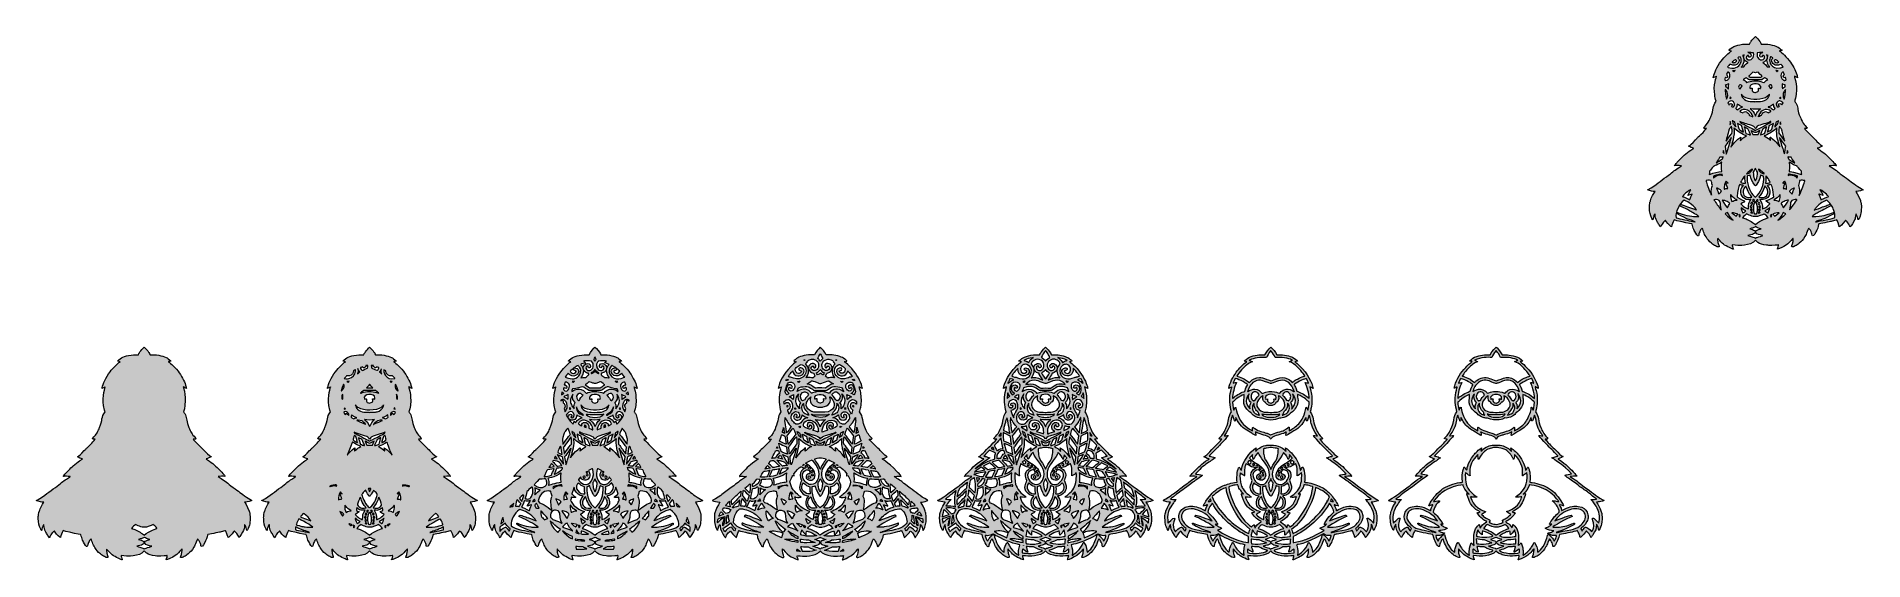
# Model space of a CAD drawing. Header units: inches. Extents: x -38.8 to 53.1, y -11.6 to 14.8.
import ezdxf

# ---------------------------------------------------------------- set-up
doc = ezdxf.new("R2010")
doc.units = ezdxf.units.IN
doc.header["$MEASUREMENT"] = 0
doc.layers.add('Sloth', color=7, linetype='Continuous', lineweight=0)

msp = doc.modelspace()

# ---------------------------------------------------------------- hatches: boundary and pattern name
at = {"layer": 'Sloth', "true_color": 0xc1937c, "transparency": 33554687}
h = msp.add_hatch(color=33, dxfattribs=at)
h.dxf.hatch_style = 2
edge = h.paths.add_edge_path()
edge.add_spline(control_points=[(51.691, 5.677), (51.682, 5.631), (50.86, 5.482), (50.772, 5.465), (50.712, 5.453), (50.711, 5.453), (50.734, 5.465), (50.831, 5.517), (50.997, 5.546), (51.282, 5.676), (51.55, 5.799), (51.589, 5.841), (51.602, 5.841), (51.608, 5.841), (51.632, 5.868), (51.636, 5.88), (51.64, 5.893), (51.639, 5.926), (51.633, 5.932), (51.625, 5.94), (51.338, 5.808), (51.036, 5.753), (50.88, 5.725), (50.558, 5.714), (50.547, 5.726), (50.542, 5.731), (50.566, 5.748), (50.651, 5.803), (50.82, 5.911), (50.864, 5.936), (51.142, 6.086), (51.511, 6.283), (51.502, 6.248), (51.522, 6.266), (51.525, 6.27), (51.495, 6.315), (51.463, 6.338), (51.202, 6.252), (51.231, 6.269), (50.846, 6.119), (50.765, 6.087), (50.66, 6.048), (50.657, 6.048), (50.654, 6.048), (50.712, 6.131), (50.739, 6.165), (50.924, 6.394), (51.212, 6.521), (51.214, 6.521), (51.216, 6.521), (51.272, 6.548), (51.274, 6.548), (51.307, 6.526), (51.37, 6.483), (51.439, 6.396), (51.49, 6.333), (51.549, 6.241), (51.582, 6.175), (51.621, 6.098), (51.67, 5.945), (51.684, 5.855), (51.69, 5.818), (51.695, 5.697), (51.691, 5.677)], knot_values=[0, 0, 0, 0, 1, 1, 1, 2, 2, 2, 3, 3, 3, 4, 4, 4, 5, 5, 5, 6, 6, 6, 7, 7, 7, 8, 8, 8, 9, 9, 9, 10, 10, 10, 11, 11, 11, 12, 12, 12, 13, 13, 13, 14, 14, 14, 15, 15, 15, 16, 16, 16, 17, 17, 17, 18, 18, 18, 19, 19, 19, 20, 20, 20, 21, 21, 21, 21], degree=3, periodic=0)
edge = h.paths.add_edge_path()
edge.add_spline(control_points=[(50.975, 7.016), (50.957, 7.043), (50.942, 7.066), (50.943, 7.067), (50.946, 7.069), (50.959, 7.057), (51.009, 7.043), (51.026, 7.039), (51.041, 7.034), (51.043, 7.032), (51.187, 6.918), (51.254, 6.862), (51.31, 6.803), (51.347, 6.766), (51.369, 6.74), (51.369, 6.733), (51.369, 6.721), (51.275, 6.715), (50.994, 6.558), (50.966, 6.663), (50.96, 6.693), (50.909, 6.793), (50.893, 6.825), (50.881, 6.851), (50.882, 6.851), (50.891, 6.851), (51.094, 6.789), (51.094, 6.789), (51.097, 6.791), (51.057, 6.892), (50.975, 7.016)], knot_values=[0, 0, 0, 0, 1, 1, 1, 2, 2, 2, 3, 3, 3, 4, 4, 4, 5, 5, 5, 6, 6, 6, 7, 7, 7, 8, 8, 8, 9, 9, 9, 10, 10, 10, 10], degree=3, periodic=0)
edge = h.paths.add_edge_path()
edge.add_spline(control_points=[(49.986, 6.971), (49.955, 6.898), (49.923, 6.835), (49.899, 6.786), (49.919, 7.008), (49.935, 7.089), (49.856, 7.291), (49.924, 7.522), (49.915, 7.525), (49.92, 7.53), (49.924, 7.534), (49.971, 7.545), (50.003, 7.548), (50.083, 7.558), (50.176, 7.535), (50.18, 7.532), (50.189, 7.523), (50.06, 7.14), (49.986, 6.971)], knot_values=[0, 0, 0, 0, 1, 1, 1, 2, 2, 2, 3, 3, 3, 4, 4, 4, 5, 5, 5, 6, 6, 6, 6], degree=3, periodic=0)
edge = h.paths.add_edge_path()
edge.add_spline(control_points=[(49.807, 7.762), (49.806, 7.759), (49.803, 7.738), (49.802, 7.715), (49.8, 7.684), (49.799, 7.672), (49.794, 7.655), (49.721, 7.77), (49.582, 7.829), (49.449, 7.815), (49.33, 7.802), (49.333, 7.759), (49.361, 7.85), (49.414, 7.849), (49.497, 7.851), (49.682, 7.801), (49.81, 7.767), (49.809, 7.767), (49.807, 7.762)], knot_values=[0, 0, 0, 0, 1, 1, 1, 2, 2, 2, 3, 3, 3, 4, 4, 4, 5, 5, 5, 6, 6, 6, 6], degree=3, periodic=0)
edge = h.paths.add_edge_path()
edge.add_spline(control_points=[(49.436, 7.04), (49.499, 7.105), (49.651, 7.158), (49.657, 7.158), (49.664, 7.158), (49.54, 6.872), (49.524, 6.846), (49.524, 6.846), (49.503, 6.878), (49.503, 6.878), (49.411, 7.018), (49.376, 6.979), (49.436, 7.04)], knot_values=[0, 0, 0, 0, 1, 1, 1, 2, 2, 2, 3, 3, 3, 4, 4, 4, 4], degree=3, periodic=0)
edge = h.paths.add_edge_path()
edge.add_spline(control_points=[(49.403, 6.054), (49.452, 6.211), (49.454, 6.27), (49.463, 6.433), (49.463, 6.433), (49.525, 6.537), (49.525, 6.537), (49.669, 6.597), (49.77, 6.579), (49.777, 6.572), (49.785, 6.563), (49.588, 6.26), (49.403, 6.054)], knot_values=[0, 0, 0, 0, 1, 1, 1, 2, 2, 2, 3, 3, 3, 4, 4, 4, 4], degree=3, periodic=0)
edge = h.paths.add_edge_path()
edge.add_spline(control_points=[(49.1, 6.158), (49.074, 6.234), (49.047, 6.298), (48.988, 6.369), (48.988, 6.369), (48.998, 6.387), (48.998, 6.387), (49.013, 6.416), (49.06, 6.45), (49.137, 6.486), (49.223, 6.527), (49.296, 6.542), (49.367, 6.549), (49.306, 6.442), (49.163, 6.236), (49.1, 6.158)], knot_values=[0, 0, 0, 0, 1, 1, 1, 2, 2, 2, 3, 3, 3, 4, 4, 4, 5, 5, 5, 5], degree=3, periodic=0)
edge = h.paths.add_edge_path()
edge.add_spline(control_points=[(48.815, 5.538), (48.946, 5.662), (49.014, 5.765), (49.092, 5.921), (49.14, 5.91), (49.191, 5.882), (49.219, 5.859), (48.907, 5.566), (48.981, 5.615), (48.815, 5.538)], knot_values=[0, 0, 0, 0, 1, 1, 1, 2, 2, 2, 3, 3, 3, 3], degree=3, periodic=0)
edge = h.paths.add_edge_path()
edge.add_spline(control_points=[(48.572, 5.841), (48.655, 5.877), (48.802, 5.918), (48.884, 5.918), (48.83, 5.862), (48.67, 5.738), (48.668, 5.738), (48.661, 5.738), (48.658, 5.765), (48.572, 5.841)], knot_values=[0, 0, 0, 0, 1, 1, 1, 2, 2, 2, 3, 3, 3, 3], degree=3, periodic=0)
edge = h.paths.add_edge_path()
edge.add_spline(control_points=[(48.495, 5.685), (48.494, 5.685), (48.49, 5.691), (48.486, 5.699), (48.474, 5.72), (48.442, 5.767), (48.442, 5.771), (48.442, 5.78), (48.499, 5.809), (48.522, 5.822), (48.522, 5.763), (48.497, 5.685), (48.495, 5.685)], knot_values=[0, 0, 0, 0, 1, 1, 1, 2, 2, 2, 3, 3, 3, 4, 4, 4, 4], degree=3, periodic=0)
edge = h.paths.add_edge_path()
edge.add_spline(control_points=[(48.317, 6.261), (48.24, 6.191), (48.193, 6.163), (48.091, 6.124), (48.067, 6.115), (48.048, 6.108), (48.047, 6.108), (48.028, 6.108), (48.1, 6.318), (47.938, 6.558), (47.938, 6.558), (47.917, 6.59), (47.917, 6.59), (47.917, 6.59), (47.954, 6.582), (47.954, 6.582), (48.34, 6.502), (48.602, 6.951), (48.293, 7.29), (48.343, 7.298), (48.387, 7.303), (48.456, 7.336), (48.469, 7.342), (48.482, 7.347), (48.483, 7.345), (48.486, 7.342), (48.517, 7.255), (48.529, 7.216), (48.584, 7.036), (48.612, 6.814), (48.612, 6.76), (48.612, 6.735), (48.618, 6.725), (48.622, 6.715), (48.533, 6.656), (48.405, 6.571), (48.218, 6.507), (48.37, 6.378), (48.424, 6.379), (48.424, 6.369), (48.424, 6.365), (48.355, 6.295), (48.317, 6.261)], knot_values=[0, 0, 0, 0, 1, 1, 1, 2, 2, 2, 3, 3, 3, 4, 4, 4, 5, 5, 5, 6, 6, 6, 7, 7, 7, 8, 8, 8, 9, 9, 9, 10, 10, 10, 11, 11, 11, 12, 12, 12, 13, 13, 13, 14, 14, 14, 14], degree=3, periodic=0)
edge = h.paths.add_edge_path()
edge.add_spline(control_points=[(48.321, 5.901), (48.319, 5.901), (48.322, 5.903), (48.264, 5.938), (48.22, 5.965), (48.189, 5.988), (48.181, 6), (48.175, 6.009), (48.174, 6.015), (48.179, 6.015), (48.188, 6.015), (48.281, 6.061), (48.304, 6.077), (48.388, 6.135), (48.419, 6.175), (48.419, 6.162), (48.419, 6.113), (48.328, 5.901), (48.321, 5.901)], knot_values=[0, 0, 0, 0, 1, 1, 1, 2, 2, 2, 3, 3, 3, 4, 4, 4, 5, 5, 5, 6, 6, 6, 6], degree=3, periodic=0)
edge = h.paths.add_edge_path()
edge.add_spline(control_points=[(48.335, 5.66), (48.333, 5.658), (47.949, 5.557), (47.693, 5.318), (47.61, 5.405), (47.37, 5.543), (47.224, 5.602), (47.139, 5.637), (47.052, 5.657), (47.052, 5.662), (47.052, 5.668), (47.13, 5.767), (47.217, 5.831), (47.217, 5.831), (47.25, 5.856), (47.25, 5.856), (47.418, 5.772), (47.608, 5.695), (47.801, 5.733), (48.01, 5.773), (48.129, 5.858), (48.14, 5.854), (48.147, 5.851), (48.2, 5.81), (48.222, 5.791), (48.233, 5.782), (48.344, 5.669), (48.335, 5.66)], knot_values=[0, 0, 0, 0, 1, 1, 1, 2, 2, 2, 3, 3, 3, 4, 4, 4, 5, 5, 5, 6, 6, 6, 7, 7, 7, 8, 8, 8, 9, 9, 9, 9], degree=3, periodic=0)
edge = h.paths.add_edge_path()
edge.add_spline(control_points=[(47.737, 4.66), (47.724, 4.654), (47.704, 4.635), (47.693, 4.625), (47.663, 4.656), (47.668, 4.657), (47.569, 4.685), (47.406, 4.731), (47.387, 4.737), (47.318, 4.769), (47.391, 4.785), (47.551, 4.819), (47.606, 4.851), (47.696, 4.903), (47.698, 4.985), (47.645, 5.023), (47.606, 5.052), (47.486, 5.077), (47.408, 5.106), (47.493, 5.127), (47.491, 5.128), (47.609, 5.171), (47.652, 5.187), (47.669, 5.195), (47.684, 5.209), (47.695, 5.218), (47.697, 5.219), (47.699, 5.214), (47.71, 5.195), (47.787, 5.169), (47.809, 5.16), (47.967, 5.1), (47.988, 5.111), (47.972, 5.103), (47.935, 5.084), (47.781, 5.057), (47.739, 5.019), (47.705, 4.989), (47.701, 4.951), (47.719, 4.916), (47.763, 4.828), (47.909, 4.804), (48.074, 4.769), (47.903, 4.698), (47.788, 4.681), (47.737, 4.66)], knot_values=[0, 0, 0, 0, 1, 1, 1, 2, 2, 2, 3, 3, 3, 4, 4, 4, 5, 5, 5, 6, 6, 6, 7, 7, 7, 8, 8, 8, 9, 9, 9, 10, 10, 10, 11, 11, 11, 12, 12, 12, 13, 13, 13, 14, 14, 14, 15, 15, 15, 15], degree=3, periodic=0)
edge = h.paths.add_edge_path()
edge.add_spline(control_points=[(46.969, 6.165), (46.969, 6.167), (46.974, 6.164), (46.98, 6.159), (47.182, 5.989), (47.227, 6.028), (47.21, 6.003), (47.189, 5.971), (47.085, 5.917), (47.075, 5.906), (47.073, 5.904), (47.07, 5.901), (47.068, 5.901), (47.058, 5.901), (46.969, 6.12), (46.969, 6.165)], knot_values=[0, 0, 0, 0, 1, 1, 1, 2, 2, 2, 3, 3, 3, 4, 4, 4, 5, 5, 5, 5], degree=3, periodic=0)
edge = h.paths.add_edge_path()
edge.add_spline(control_points=[(46.962, 6.371), (47.069, 6.413), (47.17, 6.505), (47.167, 6.508), (47.165, 6.509), (47.157, 6.512), (47.149, 6.514), (47.047, 6.543), (46.769, 6.696), (46.772, 6.721), (46.772, 6.726), (46.784, 6.855), (46.796, 6.933), (46.833, 7.17), (46.905, 7.348), (46.908, 7.348), (46.914, 7.348), (46.969, 7.31), (47.06, 7.296), (47.06, 7.296), (47.095, 7.291), (47.095, 7.291), (47.033, 7.218), (46.983, 7.148), (46.967, 7.043), (46.922, 6.75), (47.154, 6.522), (47.434, 6.582), (47.434, 6.582), (47.471, 6.59), (47.471, 6.59), (47.429, 6.526), (47.387, 6.456), (47.366, 6.381), (47.327, 6.239), (47.353, 6.106), (47.339, 6.108), (47.331, 6.11), (47.242, 6.146), (47.217, 6.158), (47.12, 6.207), (47.034, 6.287), (46.962, 6.371)], knot_values=[0, 0, 0, 0, 1, 1, 1, 2, 2, 2, 3, 3, 3, 4, 4, 4, 5, 5, 5, 6, 6, 6, 7, 7, 7, 8, 8, 8, 9, 9, 9, 10, 10, 10, 11, 11, 11, 12, 12, 12, 13, 13, 13, 14, 14, 14, 14], degree=3, periodic=0)
edge = h.paths.add_edge_path()
edge.add_spline(control_points=[(46.894, 5.685), (46.872, 5.752), (46.87, 5.77), (46.865, 5.822), (46.893, 5.807), (46.949, 5.777), (46.949, 5.773), (46.949, 5.772), (46.905, 5.703), (46.894, 5.685)], knot_values=[0, 0, 0, 0, 1, 1, 1, 2, 2, 2, 3, 3, 3, 3], degree=3, periodic=0)
edge = h.paths.add_edge_path()
edge.add_spline(control_points=[(46.743, 5.766), (46.731, 5.75), (46.72, 5.738), (46.719, 5.738), (46.717, 5.738), (46.576, 5.851), (46.504, 5.918), (46.613, 5.919), (46.806, 5.85), (46.815, 5.843), (46.818, 5.841), (46.78, 5.812), (46.743, 5.766)], knot_values=[0, 0, 0, 0, 1, 1, 1, 2, 2, 2, 3, 3, 3, 4, 4, 4, 4], degree=3, periodic=0)
edge = h.paths.add_edge_path()
edge.add_spline(control_points=[(46.571, 5.538), (46.537, 5.553), (46.46, 5.592), (46.449, 5.6), (46.398, 5.64), (46.168, 5.854), (46.176, 5.864), (46.187, 5.877), (46.263, 5.914), (46.288, 5.919), (46.297, 5.921), (46.298, 5.92), (46.31, 5.895), (46.445, 5.621), (46.6, 5.527), (46.571, 5.538)], knot_values=[0, 0, 0, 0, 1, 1, 1, 2, 2, 2, 3, 3, 3, 4, 4, 4, 5, 5, 5, 5], degree=3, periodic=0)
edge = h.paths.add_edge_path()
edge.add_spline(control_points=[(46.021, 6.549), (46.084, 6.543), (46.144, 6.529), (46.161, 6.523), (46.241, 6.496), (46.329, 6.451), (46.37, 6.415), (46.382, 6.404), (46.399, 6.378), (46.399, 6.37), (46.399, 6.367), (46.397, 6.364), (46.394, 6.361), (46.374, 6.345), (46.313, 6.233), (46.299, 6.188), (46.294, 6.174), (46.29, 6.162), (46.289, 6.161), (46.286, 6.157), (46.136, 6.358), (46.021, 6.549)], knot_values=[0, 0, 0, 0, 1, 1, 1, 2, 2, 2, 3, 3, 3, 4, 4, 4, 5, 5, 5, 6, 6, 6, 7, 7, 7, 7], degree=3, periodic=0)
edge = h.paths.add_edge_path()
edge.add_spline(control_points=[(45.651, 7.721), (45.618, 7.689), (45.606, 7.672), (45.593, 7.655), (45.586, 7.712), (45.585, 7.754), (45.581, 7.762), (45.578, 7.77), (45.814, 7.843), (46.027, 7.852), (46.047, 7.785), (46.051, 7.79), (46.03, 7.797), (45.877, 7.844), (45.737, 7.804), (45.651, 7.721)], knot_values=[0, 0, 0, 0, 1, 1, 1, 2, 2, 2, 3, 3, 3, 4, 4, 4, 5, 5, 5, 5], degree=3, periodic=0)
edge = h.paths.add_edge_path()
edge.add_spline(control_points=[(45.864, 6.845), (45.862, 6.843), (45.732, 7.139), (45.732, 7.155), (45.732, 7.161), (45.797, 7.136), (45.856, 7.106), (45.914, 7.077), (45.958, 7.05), (45.985, 6.996), (45.89, 6.904), (45.884, 6.866), (45.864, 6.845)], knot_values=[0, 0, 0, 0, 1, 1, 1, 2, 2, 2, 3, 3, 3, 4, 4, 4, 4], degree=3, periodic=0)
edge = h.paths.add_edge_path()
edge.add_spline(control_points=[(45.945, 6.1), (45.851, 6.209), (45.696, 6.419), (45.609, 6.571), (45.647, 6.584), (45.719, 6.579), (45.744, 6.575), (45.789, 6.568), (45.827, 6.553), (45.864, 6.536), (45.876, 6.517), (45.922, 6.441), (45.926, 6.425), (45.932, 6.401), (45.923, 6.238), (45.979, 6.077), (45.992, 6.04), (45.985, 6.055), (45.945, 6.1)], knot_values=[0, 0, 0, 0, 1, 1, 1, 2, 2, 2, 3, 3, 3, 4, 4, 4, 5, 5, 5, 6, 6, 6, 6], degree=3, periodic=0)
edge = h.paths.add_edge_path()
edge.add_spline(control_points=[(45.484, 6.849), (45.487, 6.821), (45.489, 6.796), (45.488, 6.794), (45.487, 6.79), (45.433, 6.9), (45.402, 6.971), (45.36, 7.069), (45.307, 7.222), (45.272, 7.318), (45.246, 7.391), (45.205, 7.528), (45.209, 7.532), (45.212, 7.535), (45.342, 7.573), (45.47, 7.53), (45.49, 7.434), (45.491, 7.435), (45.533, 7.292), (45.481, 7.159), (45.46, 7.086), (45.484, 6.849)], knot_values=[0, 0, 0, 0, 1, 1, 1, 2, 2, 2, 3, 3, 3, 4, 4, 4, 5, 5, 5, 6, 6, 6, 7, 7, 7, 7], degree=3, periodic=0)
edge = h.paths.add_edge_path()
edge.add_spline(control_points=[(45.362, 7.843), (45.379, 7.887), (45.379, 7.974), (45.379, 8.006), (45.408, 8.038), (45.436, 8.066), (45.516, 8.167), (45.641, 8.323), (45.547, 8.209), (45.817, 8.354), (45.944, 8.422), (46.001, 8.47), (45.998, 8.459), (45.983, 8.413), (45.967, 8.125), (45.996, 7.986), (45.804, 7.976), (45.579, 7.913), (45.429, 7.86), (45.353, 7.832), (45.358, 7.831), (45.362, 7.843)], knot_values=[0, 0, 0, 0, 1, 1, 1, 2, 2, 2, 3, 3, 3, 4, 4, 4, 5, 5, 5, 6, 6, 6, 7, 7, 7, 7], degree=3, periodic=0)
edge = h.paths.add_edge_path()
edge.add_spline(control_points=[(45.876, 8.668), (45.887, 8.687), (45.897, 8.703), (45.897, 8.704), (45.898, 8.704), (46.008, 8.717), (46.034, 8.72), (46.069, 8.723), (46.071, 8.728), (46.066, 8.719), (46.062, 8.71), (46.039, 8.642), (46.036, 8.636), (46.032, 8.629), (45.92, 8.532), (45.758, 8.447), (45.735, 8.435), (45.716, 8.425), (45.715, 8.425), (45.711, 8.425), (45.827, 8.587), (45.876, 8.668)], knot_values=[0, 0, 0, 0, 1, 1, 1, 2, 2, 2, 3, 3, 3, 4, 4, 4, 5, 5, 5, 6, 6, 6, 7, 7, 7, 7], degree=3, periodic=0)
edge = h.paths.add_edge_path()
edge.add_spline(control_points=[(46.089, 9.055), (46.094, 9.055), (46.109, 8.916), (46.114, 8.902), (46.115, 8.9), (46.115, 8.898), (46.114, 8.898), (46.113, 8.898), (46.054, 8.972), (46.051, 8.977), (46.049, 8.981), (46.085, 9.055), (46.089, 9.055)], knot_values=[0, 0, 0, 0, 1, 1, 1, 2, 2, 2, 3, 3, 3, 4, 4, 4, 4], degree=3, periodic=0)
edge = h.paths.add_edge_path()
edge.add_spline(control_points=[(46.123, 7.168), (46.132, 7.393), (46.221, 7.503), (46.225, 7.501), (46.232, 7.498), (46.264, 7.454), (46.327, 7.398), (46.266, 7.407), (46.224, 7.438), (46.217, 7.41), (46.208, 7.373), (46.302, 7.144), (46.302, 7.143), (46.302, 7.139), (46.217, 7.142), (46.145, 7.106), (46.122, 7.094), (46.12, 7.085), (46.123, 7.168)], knot_values=[0, 0, 0, 0, 1, 1, 1, 2, 2, 2, 3, 3, 3, 4, 4, 4, 5, 5, 5, 6, 6, 6, 6], degree=3, periodic=0)
edge = h.paths.add_edge_path()
edge.add_spline(control_points=[(46.161, 12.662), (46.181, 12.729), (46.179, 12.726), (46.196, 12.718), (46.22, 12.706), (46.256, 12.711), (46.273, 12.73), (46.282, 12.74), (46.292, 12.765), (46.292, 12.777), (46.293, 12.816), (46.259, 12.845), (46.235, 12.868), (46.301, 13.018), (46.296, 13.005), (46.317, 12.994), (46.43, 12.931), (46.437, 12.793), (46.372, 12.684), (46.354, 12.654), (46.304, 12.603), (46.279, 12.59), (46.247, 12.573), (46.178, 12.574), (46.151, 12.604), (46.145, 12.61), (46.146, 12.612), (46.161, 12.662)], knot_values=[0, 0, 0, 0, 1, 1, 1, 2, 2, 2, 3, 3, 3, 4, 4, 4, 5, 5, 5, 6, 6, 6, 7, 7, 7, 8, 8, 8, 9, 9, 9, 9], degree=3, periodic=0)
edge = h.paths.add_edge_path()
edge.add_spline(control_points=[(46.419, 13.394), (46.421, 13.395), (46.431, 13.389), (46.443, 13.381), (46.515, 13.331), (46.621, 13.328), (46.674, 13.343), (46.798, 13.377), (46.879, 13.481), (46.879, 13.574), (46.879, 13.64), (46.851, 13.667), (46.809, 13.707), (46.811, 13.707), (46.92, 13.771), (46.927, 13.771), (46.932, 13.771), (46.963, 13.7), (46.971, 13.668), (47.019, 13.486), (46.872, 13.228), (46.622, 13.198), (46.475, 13.18), (46.296, 13.239), (46.296, 13.246), (46.296, 13.253), (46.413, 13.392), (46.419, 13.394)], knot_values=[0, 0, 0, 0, 1, 1, 1, 2, 2, 2, 3, 3, 3, 4, 4, 4, 5, 5, 5, 6, 6, 6, 7, 7, 7, 8, 8, 8, 9, 9, 9, 9], degree=3, periodic=0)
edge = h.paths.add_edge_path()
edge.add_spline(control_points=[(46.667, 13.615), (46.721, 13.602), (46.764, 13.596), (46.74, 13.549), (46.727, 13.522), (46.7, 13.496), (46.669, 13.482), (46.646, 13.471), (46.642, 13.47), (46.609, 13.469), (46.59, 13.469), (46.57, 13.469), (46.566, 13.47), (46.554, 13.473), (46.519, 13.488), (46.519, 13.492), (46.519, 13.494), (46.592, 13.562), (46.667, 13.615)], knot_values=[0, 0, 0, 0, 1, 1, 1, 2, 2, 2, 3, 3, 3, 4, 4, 4, 5, 5, 5, 6, 6, 6, 6], degree=3, periodic=0)
edge = h.paths.add_edge_path()
edge.add_spline(control_points=[(47.131, 13.861), (47.137, 13.861), (47.081, 13.798), (47.105, 13.694), (47.126, 13.608), (47.205, 13.516), (47.295, 13.49), (47.31, 13.486), (47.322, 13.481), (47.322, 13.479), (47.319, 13.472), (47.165, 13.375), (47.111, 13.261), (47.016, 13.261), (46.976, 13.243), (46.976, 13.247), (46.976, 13.248), (47.15, 13.435), (47.106, 13.67), (47.091, 13.748), (47.073, 13.782), (47.05, 13.829), (47.058, 13.832), (47.124, 13.861), (47.131, 13.861)], knot_values=[0, 0, 0, 0, 1, 1, 1, 2, 2, 2, 3, 3, 3, 4, 4, 4, 5, 5, 5, 6, 6, 6, 7, 7, 7, 8, 8, 8, 8], degree=3, periodic=0)
edge = h.paths.add_edge_path()
edge.add_spline(control_points=[(47.242, 13.783), (47.27, 13.838), (47.342, 13.844), (47.343, 13.83), (47.344, 13.817), (47.335, 13.779), (47.372, 13.753), (47.411, 13.726), (47.489, 13.752), (47.476, 13.844), (47.467, 13.908), (47.425, 13.953), (47.363, 13.966), (47.339, 13.971), (47.337, 13.976), (47.321, 13.992), (47.466, 13.981), (47.464, 13.981), (47.602, 13.96), (47.626, 13.853), (47.61, 13.753), (47.534, 13.674), (47.498, 13.637), (47.473, 13.624), (47.422, 13.613), (47.298, 13.586), (47.202, 13.703), (47.242, 13.783)], knot_values=[0, 0, 0, 0, 1, 1, 1, 2, 2, 2, 3, 3, 3, 4, 4, 4, 5, 5, 5, 6, 6, 6, 7, 7, 7, 8, 8, 8, 9, 9, 9, 9], degree=3, periodic=0)
edge = h.paths.add_edge_path()
edge.add_spline(control_points=[(47.825, 12.991), (48, 12.8), (48.032, 12.798), (48.032, 12.788), (48.032, 12.785), (47.973, 12.742), (47.959, 12.735), (47.944, 12.727), (47.889, 12.741), (47.434, 12.731), (47.397, 12.756), (47.356, 12.785), (47.356, 12.788), (47.356, 12.796), (47.408, 12.817), (47.562, 12.99), (47.719, 12.948), (47.669, 12.946), (47.825, 12.991)], knot_values=[0, 0, 0, 0, 1, 1, 1, 2, 2, 2, 3, 3, 3, 4, 4, 4, 5, 5, 5, 6, 6, 6, 6], degree=3, periodic=0)
edge = h.paths.add_edge_path()
edge.add_spline(control_points=[(47.788, 13.958), (47.791, 13.96), (47.834, 13.968), (47.896, 13.977), (47.939, 13.983), (48.013, 13.988), (48.067, 13.992), (48.054, 13.979), (48.045, 13.968), (48.037, 13.968), (48.022, 13.968), (47.988, 13.954), (47.97, 13.942), (47.933, 13.916), (47.916, 13.883), (47.913, 13.832), (47.907, 13.714), (48.046, 13.718), (48.046, 13.811), (48.046, 13.834), (48.048, 13.836), (48.071, 13.836), (48.085, 13.836), (48.112, 13.823), (48.128, 13.81), (48.145, 13.796), (48.157, 13.767), (48.157, 13.741), (48.157, 13.712), (48.145, 13.688), (48.115, 13.657), (48.089, 13.629), (48.074, 13.621), (48.038, 13.613), (48.024, 13.61), (48.006, 13.608), (47.998, 13.608), (47.966, 13.609), (47.918, 13.624), (47.892, 13.641), (47.872, 13.654), (47.829, 13.7), (47.814, 13.723), (47.793, 13.756), (47.776, 13.823), (47.776, 13.873), (47.776, 13.899), (47.784, 13.954), (47.788, 13.958)], knot_values=[0, 0, 0, 0, 1, 1, 1, 2, 2, 2, 3, 3, 3, 4, 4, 4, 5, 5, 5, 6, 6, 6, 7, 7, 7, 8, 8, 8, 9, 9, 9, 10, 10, 10, 11, 11, 11, 12, 12, 12, 13, 13, 13, 14, 14, 14, 15, 15, 15, 16, 16, 16, 16], degree=3, periodic=0)
edge = h.paths.add_edge_path()
edge.add_spline(control_points=[(48.266, 13.843), (48.261, 13.853), (48.257, 13.861), (48.259, 13.861), (48.261, 13.861), (48.312, 13.842), (48.339, 13.828), (48.339, 13.828), (48.326, 13.802), (48.326, 13.802), (48.235, 13.621), (48.276, 13.423), (48.396, 13.269), (48.428, 13.228), (48.405, 13.261), (48.279, 13.261), (48.2, 13.4), (48.054, 13.479), (48.066, 13.483), (48.101, 13.492), (48.132, 13.504), (48.149, 13.514), (48.285, 13.596), (48.317, 13.749), (48.266, 13.843)], knot_values=[0, 0, 0, 0, 1, 1, 1, 2, 2, 2, 3, 3, 3, 4, 4, 4, 5, 5, 5, 6, 6, 6, 7, 7, 7, 8, 8, 8, 8], degree=3, periodic=0)
edge = h.paths.add_edge_path()
edge.add_spline(control_points=[(48.413, 13.646), (48.422, 13.69), (48.442, 13.743), (48.458, 13.768), (48.464, 13.776), (48.574, 13.71), (48.579, 13.706), (48.579, 13.705), (48.576, 13.701), (48.57, 13.697), (48.422, 13.58), (48.564, 13.347), (48.769, 13.336), (48.899, 13.329), (48.958, 13.394), (48.969, 13.395), (48.975, 13.395), (49.096, 13.247), (49.093, 13.244), (49.086, 13.237), (48.974, 13.208), (48.927, 13.201), (48.708, 13.17), (48.571, 13.242), (48.477, 13.383), (48.414, 13.479), (48.398, 13.575), (48.413, 13.646)], knot_values=[0, 0, 0, 0, 1, 1, 1, 2, 2, 2, 3, 3, 3, 4, 4, 4, 5, 5, 5, 6, 6, 6, 7, 7, 7, 8, 8, 8, 9, 9, 9, 9], degree=3, periodic=0)
edge = h.paths.add_edge_path()
edge.add_spline(control_points=[(48.692, 13.608), (48.692, 13.608), (48.721, 13.615), (48.721, 13.615), (48.762, 13.587), (48.836, 13.525), (48.873, 13.492), (48.841, 13.472), (48.815, 13.468), (48.785, 13.468), (48.737, 13.468), (48.704, 13.483), (48.672, 13.517), (48.626, 13.566), (48.632, 13.594), (48.692, 13.608)], knot_values=[0, 0, 0, 0, 1, 1, 1, 2, 2, 2, 3, 3, 3, 4, 4, 4, 5, 5, 5, 5], degree=3, periodic=0)
edge = h.paths.add_edge_path()
edge.add_spline(control_points=[(49.192, 12.718), (49.2, 12.722), (49.207, 12.725), (49.207, 12.724), (49.213, 12.718), (49.243, 12.612), (49.241, 12.606), (49.24, 12.604), (49.229, 12.597), (49.217, 12.591), (49.199, 12.582), (49.191, 12.58), (49.168, 12.579), (49.153, 12.579), (49.136, 12.58), (49.13, 12.581), (49.1, 12.589), (49.053, 12.629), (49.023, 12.674), (48.97, 12.753), (48.954, 12.882), (49.02, 12.954), (49.034, 12.969), (49.08, 13.001), (49.087, 13.001), (49.095, 13.001), (49.152, 12.873), (49.152, 12.869), (49.152, 12.868), (49.144, 12.859), (49.133, 12.849), (49.05, 12.768), (49.131, 12.687), (49.192, 12.718)], knot_values=[0, 0, 0, 0, 1, 1, 1, 2, 2, 2, 3, 3, 3, 4, 4, 4, 5, 5, 5, 6, 6, 6, 7, 7, 7, 8, 8, 8, 9, 9, 9, 10, 10, 10, 11, 11, 11, 11], degree=3, periodic=0)
edge = h.paths.add_edge_path()
edge.add_spline(control_points=[(48.913, 9.693), (48.933, 9.659), (48.904, 9.713), (49.021, 9.541), (49.085, 9.447), (49.152, 9.351), (49.219, 9.271), (49.219, 9.27), (49.164, 8.887), (49.159, 8.874), (49.154, 8.858), (48.863, 9.777), (48.913, 9.693)], knot_values=[0, 0, 0, 0, 1, 1, 1, 2, 2, 2, 3, 3, 3, 4, 4, 4, 4], degree=3, periodic=0)
edge = h.paths.add_edge_path()
edge.add_spline(control_points=[(48.936, 6.836), (48.94, 6.831), (48.946, 6.775), (48.946, 6.744), (48.946, 6.661), (48.923, 6.553), (48.894, 6.494), (48.883, 6.472), (48.879, 6.471), (48.866, 6.48), (48.849, 6.493), (48.778, 6.526), (48.749, 6.536), (48.702, 6.551), (48.658, 6.555), (48.617, 6.555), (48.617, 6.555), (48.654, 6.575), (48.654, 6.575), (48.859, 6.689), (48.928, 6.844), (48.936, 6.836)], knot_values=[0, 0, 0, 0, 1, 1, 1, 2, 2, 2, 3, 3, 3, 4, 4, 4, 5, 5, 5, 6, 6, 6, 7, 7, 7, 7], degree=3, periodic=0)
edge = h.paths.add_edge_path()
edge.add_spline(control_points=[(48.2, 7.401), (48.224, 7.567), (48.223, 7.597), (48.219, 7.765), (48.237, 7.765), (48.235, 7.769), (48.277, 7.714), (48.362, 7.601), (48.396, 7.538), (48.439, 7.452), (48.406, 7.431), (48.355, 7.413), (48.33, 7.408), (48.293, 7.4), (48.261, 7.401), (48.2, 7.401)], knot_values=[0, 0, 0, 0, 1, 1, 1, 2, 2, 2, 3, 3, 3, 4, 4, 4, 5, 5, 5, 5], degree=3, periodic=0)
edge = h.paths.add_edge_path()
edge.add_spline(control_points=[(47.866, 6.702), (47.883, 6.722), (47.917, 6.76), (47.933, 6.78), (48.091, 6.978), (48.164, 7.255), (48.17, 7.255), (48.171, 7.255), (48.186, 7.242), (48.202, 7.226), (48.399, 7.028), (48.332, 6.758), (48.114, 6.688), (48.078, 6.677), (47.981, 6.679), (47.976, 6.68), (47.965, 6.682), (47.882, 6.699), (47.866, 6.702)], knot_values=[0, 0, 0, 0, 1, 1, 1, 2, 2, 2, 3, 3, 3, 4, 4, 4, 5, 5, 5, 6, 6, 6, 6], degree=3, periodic=0)
edge = h.paths.add_edge_path()
edge.add_spline(control_points=[(47.77, 6.488), (47.721, 6.519), (47.758, 6.594), (47.81, 6.568), (47.848, 6.55), (47.84, 6.504), (47.817, 6.489), (47.804, 6.481), (47.782, 6.48), (47.77, 6.488)], knot_values=[0, 0, 0, 0, 1, 1, 1, 2, 2, 2, 3, 3, 3, 3], degree=3, periodic=0)
edge = h.paths.add_edge_path()
edge.add_spline(control_points=[(47.598, 6.275), (47.608, 6.317), (47.622, 6.36), (47.637, 6.394), (47.649, 6.42), (47.688, 6.475), (47.694, 6.475), (47.701, 6.475), (47.736, 6.424), (47.751, 6.394), (47.857, 6.169), (47.763, 5.878), (47.759, 5.872), (47.757, 5.868), (47.745, 5.867), (47.705, 5.866), (47.644, 5.865), (47.633, 5.866), (47.629, 5.875), (47.625, 5.883), (47.605, 5.965), (47.597, 6.006), (47.588, 6.053), (47.588, 6.225), (47.598, 6.275)], knot_values=[0, 0, 0, 0, 1, 1, 1, 2, 2, 2, 3, 3, 3, 4, 4, 4, 5, 5, 5, 6, 6, 6, 7, 7, 7, 8, 8, 8, 8], degree=3, periodic=0)
edge = h.paths.add_edge_path()
edge.add_spline(control_points=[(47.552, 6.528), (47.552, 6.553), (47.58, 6.578), (47.604, 6.573), (47.641, 6.566), (47.655, 6.522), (47.628, 6.496), (47.599, 6.467), (47.552, 6.487), (47.552, 6.528)], knot_values=[0, 0, 0, 0, 1, 1, 1, 2, 2, 2, 3, 3, 3, 3], degree=3, periodic=0)
edge = h.paths.add_edge_path()
edge.add_spline(control_points=[(47.22, 7.259), (47.322, 6.954), (47.406, 6.836), (47.522, 6.702), (47.522, 6.702), (47.471, 6.691), (47.471, 6.691), (47.198, 6.633), (47.056, 6.8), (47.073, 7), (47.083, 7.118), (47.141, 7.181), (47.22, 7.259)], knot_values=[0, 0, 0, 0, 1, 1, 1, 2, 2, 2, 3, 3, 3, 4, 4, 4, 4], degree=3, periodic=0)
edge = h.paths.add_edge_path()
edge.add_spline(control_points=[(47.114, 7.716), (47.148, 7.761), (47.151, 7.765), (47.162, 7.765), (47.173, 7.765), (47.173, 7.765), (47.17, 7.752), (47.165, 7.729), (47.164, 7.548), (47.189, 7.401), (47.138, 7.402), (47.094, 7.4), (47.059, 7.408), (47.037, 7.412), (46.981, 7.431), (46.949, 7.452), (47.006, 7.561), (47.03, 7.605), (47.114, 7.716)], knot_values=[0, 0, 0, 0, 1, 1, 1, 2, 2, 2, 3, 3, 3, 4, 4, 4, 5, 5, 5, 6, 6, 6, 6], degree=3, periodic=0)
edge = h.paths.add_edge_path()
edge.add_spline(control_points=[(46.452, 6.834), (46.459, 6.846), (46.505, 6.745), (46.627, 6.646), (46.671, 6.61), (46.727, 6.579), (46.771, 6.555), (46.652, 6.555), (46.584, 6.516), (46.513, 6.474), (46.508, 6.47), (46.495, 6.491), (46.483, 6.523), (46.424, 6.679), (46.447, 6.825), (46.452, 6.834)], knot_values=[0, 0, 0, 0, 1, 1, 1, 2, 2, 2, 3, 3, 3, 4, 4, 4, 5, 5, 5, 5], degree=3, periodic=0)
edge = h.paths.add_edge_path()
edge.add_spline(control_points=[(46.481, 9.697), (46.468, 9.66), (46.493, 9.68), (46.346, 9.22), (46.302, 9.083), (46.23, 8.862), (46.229, 8.865), (46.227, 8.889), (46.202, 9.04), (46.169, 9.273), (46.265, 9.378), (46.493, 9.73), (46.481, 9.697)], knot_values=[0, 0, 0, 0, 1, 1, 1, 2, 2, 2, 3, 3, 3, 4, 4, 4, 4], degree=3, periodic=0)
edge = h.paths.add_edge_path()
edge.add_spline(control_points=[(46.351, 12.387), (46.346, 12.357), (46.343, 12.266), (46.346, 12.251), (46.351, 12.226), (46.34, 12.206), (46.334, 12.167), (46.333, 12.159), (46.331, 12.151), (46.329, 12.152), (46.328, 12.152), (46.318, 12.163), (46.306, 12.176), (46.229, 12.259), (46.192, 12.248), (46.197, 12.266), (46.198, 12.27), (46.2, 12.283), (46.201, 12.295), (46.204, 12.322), (46.2, 12.325), (46.176, 12.315), (46.102, 12.282), (46.334, 12.401), (46.349, 12.401), (46.352, 12.401), (46.352, 12.397), (46.351, 12.387)], knot_values=[0, 0, 0, 0, 1, 1, 1, 2, 2, 2, 3, 3, 3, 4, 4, 4, 5, 5, 5, 6, 6, 6, 7, 7, 7, 8, 8, 8, 9, 9, 9, 9], degree=3, periodic=0)
edge = h.paths.add_edge_path()
edge.add_spline(control_points=[(46.416, 10.411), (46.421, 10.456), (46.422, 10.472), (46.423, 10.5), (46.435, 10.477), (46.439, 10.459), (46.458, 10.394), (46.459, 10.391), (46.455, 10.387), (46.446, 10.383), (46.405, 10.365), (46.403, 10.304), (46.416, 10.411)], knot_values=[0, 0, 0, 0, 1, 1, 1, 2, 2, 2, 3, 3, 3, 4, 4, 4, 4], degree=3, periodic=0)
edge = h.paths.add_edge_path()
edge.add_spline(control_points=[(46.179, 12.111), (46.184, 12.111), (46.214, 12.082), (46.227, 12.065), (46.283, 11.989), (46.324, 11.829), (46.289, 11.725), (46.277, 11.687), (46.244, 11.621), (46.241, 11.628), (46.187, 11.772), (46.168, 12.111), (46.179, 12.111)], knot_values=[0, 0, 0, 0, 1, 1, 1, 2, 2, 2, 3, 3, 3, 4, 4, 4, 4], degree=3, periodic=0)
edge = h.paths.add_edge_path()
edge.add_spline(control_points=[(46.292, 9.816), (46.389, 10.154), (46.333, 10.07), (46.427, 10.19), (46.475, 10.249), (46.486, 10.268), (46.488, 10.267), (46.494, 10.261), (46.511, 10.145), (46.516, 10.08), (46.52, 10.03), (46.518, 9.925), (46.514, 9.913), (46.509, 9.901), (46.496, 9.909), (46.466, 9.867), (46.231, 9.541), (46.216, 9.512), (46.216, 9.515), (46.216, 9.523), (46.274, 9.753), (46.292, 9.816)], knot_values=[0, 0, 0, 0, 1, 1, 1, 2, 2, 2, 3, 3, 3, 4, 4, 4, 5, 5, 5, 6, 6, 6, 7, 7, 7, 7], degree=3, periodic=0)
edge = h.paths.add_edge_path()
edge.add_spline(control_points=[(46.611, 13.011), (46.611, 13.01), (46.607, 13.014), (46.548, 13.063), (46.626, 13.066), (46.639, 13.066), (46.671, 13.072), (46.651, 13.053), (46.629, 13.03), (46.611, 13.011)], knot_values=[0, 0, 0, 0, 1, 1, 1, 2, 2, 2, 3, 3, 3, 3], degree=3, periodic=0)
edge = h.paths.add_edge_path()
edge.add_spline(control_points=[(46.721, 10.236), (46.719, 10.234), (46.64, 10.314), (46.621, 10.338), (46.547, 10.431), (46.566, 10.435), (46.534, 10.52), (46.529, 10.532), (46.526, 10.543), (46.526, 10.543), (46.528, 10.545), (46.652, 10.479), (46.654, 10.479), (46.685, 10.371), (46.724, 10.239), (46.721, 10.236)], knot_values=[0, 0, 0, 0, 1, 1, 1, 2, 2, 2, 3, 3, 3, 4, 4, 4, 5, 5, 5, 5], degree=3, periodic=0)
edge = h.paths.add_edge_path()
edge.add_spline(control_points=[(47.047, 11.24), (47.066, 11.233), (46.914, 11.221), (46.813, 11.11), (46.804, 11.1), (46.795, 11.091), (46.793, 11.091), (46.785, 11.092), (46.703, 11.157), (46.703, 11.163), (46.702, 11.179), (46.766, 11.183), (46.78, 11.382), (46.845, 11.321), (46.963, 11.272), (47.047, 11.24)], knot_values=[0, 0, 0, 0, 1, 1, 1, 2, 2, 2, 3, 3, 3, 4, 4, 4, 5, 5, 5, 5], degree=3, periodic=0)
edge = h.paths.add_edge_path()
edge.add_spline(control_points=[(46.902, 12.155), (46.842, 12.201), (46.834, 12.279), (46.871, 12.323), (46.908, 12.369), (46.978, 12.365), (47.013, 12.314), (47.013, 12.314), (47.025, 12.298), (47.025, 12.298), (46.897, 12.134), (46.929, 12.135), (46.902, 12.155)], knot_values=[0, 0, 0, 0, 1, 1, 1, 2, 2, 2, 3, 3, 3, 4, 4, 4, 4], degree=3, periodic=0)
edge = h.paths.add_edge_path()
edge.add_spline(control_points=[(48.495, 12.163), (48.457, 12.128), (48.489, 12.136), (48.39, 12.264), (48.377, 12.281), (48.366, 12.297), (48.366, 12.299), (48.366, 12.308), (48.397, 12.339), (48.414, 12.347), (48.508, 12.391), (48.598, 12.258), (48.495, 12.163)], knot_values=[0, 0, 0, 0, 1, 1, 1, 2, 2, 2, 3, 3, 3, 4, 4, 4, 4], degree=3, periodic=0)
edge = h.paths.add_edge_path()
edge.add_spline(control_points=[(48.394, 10.303), (48.428, 10.321), (48.597, 10.408), (48.598, 10.406), (48.601, 10.404), (48.519, 10.125), (48.519, 10.117), (48.519, 10.106), (48.311, 9.978), (48.301, 9.978), (48.298, 9.978), (48.351, 10.172), (48.394, 10.303)], knot_values=[0, 0, 0, 0, 1, 1, 1, 2, 2, 2, 3, 3, 3, 4, 4, 4, 4], degree=3, periodic=0)
edge = h.paths.add_edge_path()
edge.add_spline(control_points=[(46.991, 10.304), (47.005, 10.294), (47.087, 9.985), (47.088, 9.984), (47.094, 9.962), (46.874, 10.106), (46.871, 10.116), (46.87, 10.117), (46.789, 10.406), (46.79, 10.407), (46.792, 10.409), (46.989, 10.306), (46.991, 10.304)], knot_values=[0, 0, 0, 0, 1, 1, 1, 2, 2, 2, 3, 3, 3, 4, 4, 4, 4], degree=3, periodic=0)
edge = h.paths.add_edge_path()
edge.add_spline(control_points=[(47.566, 10.746), (47.566, 10.743), (47.56, 10.745), (47.535, 10.758), (47.393, 10.831), (47.382, 10.814), (47.378, 10.84), (47.373, 10.864), (47.347, 10.912), (47.326, 10.935), (47.28, 10.985), (47.207, 11.013), (47.148, 11.002), (47.089, 10.991), (47.058, 10.951), (47.054, 10.951), (47.049, 10.951), (46.912, 11.019), (46.912, 11.022), (46.912, 11.027), (46.964, 11.065), (46.986, 11.076), (47.098, 11.134), (47.256, 11.128), (47.398, 11.007), (47.515, 10.908), (47.566, 10.748), (47.566, 10.746)], knot_values=[0, 0, 0, 0, 1, 1, 1, 2, 2, 2, 3, 3, 3, 4, 4, 4, 5, 5, 5, 6, 6, 6, 7, 7, 7, 8, 8, 8, 9, 9, 9, 9], degree=3, periodic=0)
edge = h.paths.add_edge_path()
edge.add_spline(control_points=[(48.398, 11.078), (48.424, 11.065), (48.476, 11.028), (48.476, 11.022), (48.476, 11.02), (48.471, 11.016), (48.336, 10.951), (48.336, 10.951), (48.318, 10.965), (48.318, 10.965), (48.246, 11.024), (48.141, 11.014), (48.069, 10.941), (48.03, 10.902), (48.024, 10.878), (48.006, 10.826), (47.939, 10.798), (47.845, 10.753), (47.826, 10.746), (47.82, 10.743), (47.832, 10.775), (47.858, 10.826), (47.984, 11.087), (48.222, 11.164), (48.398, 11.078)], knot_values=[0, 0, 0, 0, 1, 1, 1, 2, 2, 2, 3, 3, 3, 4, 4, 4, 5, 5, 5, 6, 6, 6, 7, 7, 7, 8, 8, 8, 8], degree=3, periodic=0)
edge = h.paths.add_edge_path()
edge.add_spline(control_points=[(47.934, 11.131), (47.901, 11.106), (47.831, 11.035), (47.807, 11.001), (47.749, 10.921), (47.718, 10.837), (47.694, 10.784), (47.694, 10.784), (47.678, 10.823), (47.678, 10.823), (47.556, 11.124), (47.368, 11.164), (47.458, 11.143), (47.6, 11.11), (47.811, 11.115), (47.932, 11.143), (47.961, 11.15), (47.963, 11.153), (47.934, 11.131)], knot_values=[0, 0, 0, 0, 1, 1, 1, 2, 2, 2, 3, 3, 3, 4, 4, 4, 5, 5, 5, 6, 6, 6, 6], degree=3, periodic=0)
edge = h.paths.add_edge_path()
edge.add_spline(control_points=[(47.694, 10.062), (47.241, 10.299), (46.928, 10.458), (46.926, 10.46), (46.924, 10.462), (46.916, 10.513), (46.917, 10.514), (46.919, 10.516), (46.962, 10.485), (47.033, 10.457), (47.09, 10.434), (47.225, 10.399), (47.336, 10.363), (47.461, 10.322), (47.456, 10.338), (47.578, 10.279), (47.632, 10.254), (47.668, 10.198), (47.694, 10.149), (47.694, 10.149), (47.709, 10.176), (47.709, 10.176), (47.725, 10.204), (47.767, 10.252), (47.79, 10.268), (47.908, 10.349), (48.331, 10.417), (48.46, 10.509), (48.475, 10.519), (48.473, 10.52), (48.464, 10.461), (48.463, 10.46), (47.705, 10.068), (47.694, 10.062)], knot_values=[0, 0, 0, 0, 1, 1, 1, 2, 2, 2, 3, 3, 3, 4, 4, 4, 5, 5, 5, 6, 6, 6, 7, 7, 7, 8, 8, 8, 9, 9, 9, 10, 10, 10, 11, 11, 11, 11], degree=3, periodic=0)
edge = h.paths.add_edge_path()
edge.add_spline(control_points=[(47.972, 9.835), (47.965, 9.836), (47.951, 9.838), (47.947, 9.84), (47.934, 9.844), (48.072, 10.126), (48.072, 10.134), (48.072, 10.136), (48.252, 10.231), (48.257, 10.231), (48.26, 10.231), (48.225, 10.128), (48.189, 9.98), (48.18, 9.944), (48.171, 9.912), (48.17, 9.911), (48.16, 9.902), (47.987, 9.834), (47.972, 9.835)], knot_values=[0, 0, 0, 0, 1, 1, 1, 2, 2, 2, 3, 3, 3, 4, 4, 4, 5, 5, 5, 6, 6, 6, 6], degree=3, periodic=0)
edge = h.paths.add_edge_path()
edge.add_spline(control_points=[(48.064, 7.886), (48.013, 7.903), (47.975, 7.929), (47.93, 7.975), (47.894, 8.013), (47.831, 8.108), (47.842, 8.108), (47.853, 8.108), (48.021, 8.001), (48.134, 7.882), (48.139, 7.876), (48.143, 7.871), (48.142, 7.87), (48.139, 7.868), (48.085, 7.878), (48.064, 7.886)], knot_values=[0, 0, 0, 0, 1, 1, 1, 2, 2, 2, 3, 3, 3, 4, 4, 4, 5, 5, 5, 5], degree=3, periodic=0)
edge = h.paths.add_edge_path()
edge.add_spline(control_points=[(47.807, 7.951), (47.796, 7.811), (47.785, 7.698), (47.719, 7.556), (47.693, 7.501), (47.697, 7.501), (47.671, 7.555), (47.659, 7.58), (47.645, 7.611), (47.64, 7.623), (47.611, 7.701), (47.585, 7.834), (47.586, 7.956), (47.759, 8.215), (47.628, 8.222), (47.807, 7.951)], knot_values=[0, 0, 0, 0, 1, 1, 1, 2, 2, 2, 3, 3, 3, 4, 4, 4, 5, 5, 5, 5], degree=3, periodic=0)
edge = h.paths.add_edge_path()
edge.add_spline(control_points=[(47.556, 9.86), (47.494, 10.009), (47.472, 10.052), (47.474, 10.054), (47.476, 10.056), (47.643, 9.967), (47.657, 9.958), (47.68, 9.941), (47.713, 9.942), (47.735, 9.959), (47.744, 9.967), (47.916, 10.057), (47.916, 10.054), (47.916, 10.049), (47.915, 10.056), (47.834, 9.86), (47.834, 9.86), (47.556, 9.86), (47.556, 9.86)], knot_values=[0, 0, 0, 0, 1, 1, 1, 2, 2, 2, 3, 3, 3, 4, 4, 4, 5, 5, 5, 6, 6, 6, 6], degree=3, periodic=0)
edge = h.paths.add_edge_path()
edge.add_spline(control_points=[(47.217, 9.911), (47.176, 10.079), (47.133, 10.224), (47.133, 10.224), (47.131, 10.235), (47.151, 10.221), (47.313, 10.138), (47.342, 10.076), (47.45, 9.847), (47.443, 9.841), (47.44, 9.838), (47.412, 9.835), (47.404, 9.837), (47.378, 9.844), (47.276, 9.884), (47.217, 9.911)], knot_values=[0, 0, 0, 0, 1, 1, 1, 2, 2, 2, 3, 3, 3, 4, 4, 4, 5, 5, 5, 5], degree=3, periodic=0)
edge = h.paths.add_edge_path()
edge.add_spline(control_points=[(47.547, 8.108), (47.553, 8.108), (47.492, 7.992), (47.407, 7.929), (47.355, 7.89), (47.299, 7.876), (47.246, 7.869), (47.314, 7.958), (47.528, 8.108), (47.547, 8.108)], knot_values=[0, 0, 0, 0, 1, 1, 1, 2, 2, 2, 3, 3, 3, 3], degree=3, periodic=0)
edge = h.paths.add_edge_path()
edge.add_spline(control_points=[(47.3, 7.766), (47.354, 7.774), (47.404, 7.799), (47.435, 7.814), (47.467, 7.629), (47.557, 7.441), (47.661, 7.307), (47.694, 7.264), (47.695, 7.264), (47.73, 7.31), (47.919, 7.553), (47.951, 7.811), (47.954, 7.814), (47.955, 7.815), (47.963, 7.811), (47.973, 7.805), (48.022, 7.778), (48.074, 7.769), (48.107, 7.763), (48.152, 7.345), (47.939, 6.879), (47.72, 6.721), (47.708, 6.712), (47.696, 6.705), (47.694, 6.705), (47.689, 6.705), (47.665, 6.722), (47.629, 6.753), (47.465, 6.893), (47.277, 7.257), (47.277, 7.655), (47.277, 7.77), (47.276, 7.763), (47.3, 7.766)], knot_values=[0, 0, 0, 0, 1, 1, 1, 2, 2, 2, 3, 3, 3, 4, 4, 4, 5, 5, 5, 6, 6, 6, 7, 7, 7, 8, 8, 8, 9, 9, 9, 10, 10, 10, 11, 11, 11, 11], degree=3, periodic=0)
edge = h.paths.add_edge_path()
edge.add_spline(control_points=[(48.596, 11.091), (48.595, 11.092), (48.58, 11.106), (48.562, 11.123), (48.492, 11.19), (48.43, 11.212), (48.369, 11.228), (48.344, 11.235), (48.336, 11.238), (48.341, 11.24), (48.437, 11.275), (48.525, 11.316), (48.607, 11.378), (48.618, 11.281), (48.624, 11.235), (48.689, 11.162), (48.659, 11.136), (48.602, 11.091), (48.596, 11.091)], knot_values=[0, 0, 0, 0, 1, 1, 1, 2, 2, 2, 3, 3, 3, 4, 4, 4, 5, 5, 5, 6, 6, 6, 6], degree=3, periodic=0)
edge = h.paths.add_edge_path()
edge.add_spline(control_points=[(48.737, 10.48), (48.751, 10.489), (48.862, 10.544), (48.862, 10.542), (48.862, 10.534), (48.854, 10.523), (48.834, 10.454), (48.824, 10.42), (48.82, 10.411), (48.799, 10.38), (48.755, 10.315), (48.666, 10.229), (48.666, 10.236), (48.666, 10.237), (48.733, 10.478), (48.737, 10.48)], knot_values=[0, 0, 0, 0, 1, 1, 1, 2, 2, 2, 3, 3, 3, 4, 4, 4, 5, 5, 5, 5], degree=3, periodic=0)
edge = h.paths.add_edge_path()
edge.add_spline(control_points=[(48.781, 13.015), (48.778, 13.013), (48.768, 13.021), (48.717, 13.072), (48.75, 13.067), (48.761, 13.067), (48.84, 13.063), (48.835, 13.059), (48.785, 13.018), (48.781, 13.015)], knot_values=[0, 0, 0, 0, 1, 1, 1, 2, 2, 2, 3, 3, 3, 3], degree=3, periodic=0)
edge = h.paths.add_edge_path()
edge.add_spline(control_points=[(49.207, 12.317), (49.163, 12.335), (49.204, 12.255), (49.188, 12.255), (49.186, 12.255), (49.171, 12.247), (49.156, 12.237), (49.11, 12.209), (49.06, 12.149), (49.057, 12.156), (49.055, 12.163), (49.051, 12.195), (49.044, 12.219), (49.04, 12.232), (49.04, 12.239), (49.043, 12.249), (49.051, 12.278), (49.036, 12.399), (49.037, 12.401), (49.043, 12.406), (49.277, 12.287), (49.207, 12.317)], knot_values=[0, 0, 0, 0, 1, 1, 1, 2, 2, 2, 3, 3, 3, 4, 4, 4, 5, 5, 5, 6, 6, 6, 7, 7, 7, 7], degree=3, periodic=0)
edge = h.paths.add_edge_path()
edge.add_spline(control_points=[(49.149, 11.63), (49.149, 11.608), (49.108, 11.698), (49.097, 11.733), (49.087, 11.77), (49.083, 11.824), (49.089, 11.866), (49.096, 11.924), (49.128, 12.014), (49.153, 12.054), (49.165, 12.072), (49.204, 12.111), (49.21, 12.111), (49.212, 12.111), (49.213, 12.095), (49.211, 12.048), (49.201, 11.762), (49.149, 11.656), (49.149, 11.63)], knot_values=[0, 0, 0, 0, 1, 1, 1, 2, 2, 2, 3, 3, 3, 4, 4, 4, 5, 5, 5, 6, 6, 6, 6], degree=3, periodic=0)
edge = h.paths.add_edge_path()
edge.add_spline(control_points=[(48.93, 10.393), (48.937, 10.411), (48.942, 10.442), (48.964, 10.498), (48.986, 10.284), (48.984, 10.365), (48.942, 10.383), (48.935, 10.387), (48.929, 10.391), (48.93, 10.393)], knot_values=[0, 0, 0, 0, 1, 1, 1, 2, 2, 2, 3, 3, 3, 3], degree=3, periodic=0)
edge = h.paths.add_edge_path()
edge.add_spline(control_points=[(49.095, 9.823), (49.128, 9.705), (49.135, 9.668), (49.161, 9.567), (49.176, 9.508), (49.173, 9.513), (49.16, 9.532), (49.142, 9.559), (48.919, 9.885), (48.89, 9.9), (48.881, 9.906), (48.877, 9.911), (48.875, 9.919), (48.871, 9.937), (48.871, 10.077), (48.876, 10.116), (48.878, 10.143), (48.891, 10.233), (48.901, 10.269), (49.082, 10.019), (48.981, 10.22), (49.095, 9.823)], knot_values=[0, 0, 0, 0, 1, 1, 1, 2, 2, 2, 3, 3, 3, 4, 4, 4, 5, 5, 5, 6, 6, 6, 7, 7, 7, 7], degree=3, periodic=0)
edge = h.paths.add_edge_path()
edge.add_spline(control_points=[(48.91, 11.676), (48.917, 11.687), (48.95, 11.732), (48.954, 11.739), (48.957, 11.744), (48.96, 11.736), (48.968, 11.707), (48.977, 11.672), (48.978, 11.664), (48.972, 11.67), (48.969, 11.672), (48.92, 11.676), (48.91, 11.676)], knot_values=[0, 0, 0, 0, 1, 1, 1, 2, 2, 2, 3, 3, 3, 4, 4, 4, 4], degree=3, periodic=0)
edge = h.paths.add_edge_path()
edge.add_spline(control_points=[(48.916, 11.545), (48.984, 11.544), (49.04, 11.493), (49.084, 11.452), (49.084, 11.452), (49.028, 11.341), (49.028, 11.341), (49.028, 11.341), (49.019, 11.356), (49.019, 11.356), (48.998, 11.388), (48.963, 11.408), (48.931, 11.408), (48.845, 11.408), (48.835, 11.305), (48.893, 11.281), (48.898, 11.279), (48.902, 11.276), (48.902, 11.274), (48.902, 11.267), (48.877, 11.245), (48.863, 11.24), (48.762, 11.205), (48.691, 11.378), (48.789, 11.485), (48.819, 11.519), (48.875, 11.545), (48.916, 11.545)], knot_values=[0, 0, 0, 0, 1, 1, 1, 2, 2, 2, 3, 3, 3, 4, 4, 4, 5, 5, 5, 6, 6, 6, 7, 7, 7, 8, 8, 8, 9, 9, 9, 9], degree=3, periodic=0)
edge = h.paths.add_edge_path()
edge.add_spline(control_points=[(47.112, 11.751), (47.319, 11.598), (47.881, 11.565), (48.194, 11.704), (48.335, 11.766), (48.398, 11.884), (48.402, 11.88), (48.405, 11.876), (48.393, 11.821), (48.382, 11.793), (48.354, 11.721), (48.312, 11.666), (48.245, 11.616), (48.126, 11.527), (47.995, 11.512), (47.847, 11.51), (47.725, 11.508), (47.661, 11.503), (47.658, 11.506), (47.635, 11.531), (47.253, 11.442), (47.059, 11.699), (47.027, 11.741), (46.989, 11.818), (46.989, 11.879), (47.032, 11.823), (47.073, 11.781), (47.112, 11.751)], knot_values=[0, 0, 0, 0, 1, 1, 1, 2, 2, 2, 3, 3, 3, 4, 4, 4, 5, 5, 5, 6, 6, 6, 7, 7, 7, 8, 8, 8, 9, 9, 9, 9], degree=3, periodic=0)
edge = h.paths.add_edge_path()
edge.add_spline(control_points=[(47.835, 12.548), (47.514, 12.592), (47.259, 12.465), (47.251, 12.465), (47.239, 12.465), (47.225, 12.541), (47.076, 12.623), (47.184, 12.678), (47.232, 12.709), (47.237, 12.706), (47.239, 12.705), (47.267, 12.685), (47.299, 12.663), (47.392, 12.598), (47.389, 12.594), (47.533, 12.601), (47.838, 12.615), (47.945, 12.582), (48.011, 12.611), (48.031, 12.62), (48.141, 12.699), (48.151, 12.706), (48.158, 12.71), (48.207, 12.674), (48.313, 12.624), (48.181, 12.547), (48.157, 12.485), (48.14, 12.465), (48.137, 12.461), (48.021, 12.523), (47.835, 12.548)], knot_values=[0, 0, 0, 0, 1, 1, 1, 2, 2, 2, 3, 3, 3, 4, 4, 4, 5, 5, 5, 6, 6, 6, 7, 7, 7, 8, 8, 8, 9, 9, 9, 10, 10, 10, 10], degree=3, periodic=0)
edge = h.paths.add_edge_path()
edge.add_spline(control_points=[(47.854, 12.1), (47.854, 12.024), (47.807, 12.005), (47.735, 11.982), (47.712, 11.974), (47.692, 11.968), (47.692, 11.968), (47.677, 11.974), (47.562, 11.994), (47.535, 12.053), (47.528, 12.07), (47.527, 12.116), (47.534, 12.15), (47.541, 12.18), (47.541, 12.18), (47.528, 12.184), (47.494, 12.196), (47.469, 12.179), (47.436, 12.161), (47.422, 12.183), (47.416, 12.226), (47.416, 12.241), (47.416, 12.431), (47.851, 12.482), (47.952, 12.291), (47.964, 12.27), (47.964, 12.269), (47.964, 12.231), (47.964, 12.198), (47.963, 12.191), (47.956, 12.178), (47.952, 12.17), (47.948, 12.163), (47.947, 12.162), (47.947, 12.162), (47.935, 12.167), (47.921, 12.175), (47.894, 12.189), (47.874, 12.192), (47.853, 12.184), (47.831, 12.177), (47.853, 12.17), (47.854, 12.1)], knot_values=[0, 0, 0, 0, 1, 1, 1, 2, 2, 2, 3, 3, 3, 4, 4, 4, 5, 5, 5, 6, 6, 6, 7, 7, 7, 8, 8, 8, 9, 9, 9, 10, 10, 10, 11, 11, 11, 12, 12, 12, 13, 13, 13, 14, 14, 14, 14], degree=3, periodic=0)
edge = h.paths.add_edge_path()
edge.add_spline(control_points=[(46.431, 11.745), (46.454, 11.71), (46.456, 11.708), (46.479, 11.676), (46.469, 11.676), (46.429, 11.673), (46.419, 11.67), (46.409, 11.667), (46.409, 11.662), (46.431, 11.745)], knot_values=[0, 0, 0, 0, 1, 1, 1, 2, 2, 2, 3, 3, 3, 3], degree=3, periodic=0)
edge = h.paths.add_edge_path()
edge.add_spline(control_points=[(46.472, 11.545), (46.507, 11.545), (46.566, 11.52), (46.593, 11.493), (46.702, 11.386), (46.627, 11.205), (46.526, 11.239), (46.513, 11.243), (46.473, 11.278), (46.49, 11.278), (46.498, 11.278), (46.525, 11.305), (46.529, 11.317), (46.535, 11.335), (46.532, 11.362), (46.521, 11.378), (46.502, 11.407), (46.455, 11.417), (46.42, 11.4), (46.403, 11.391), (46.37, 11.361), (46.367, 11.351), (46.362, 11.335), (46.356, 11.349), (46.304, 11.452), (46.348, 11.493), (46.406, 11.545), (46.472, 11.545)], knot_values=[0, 0, 0, 0, 1, 1, 1, 2, 2, 2, 3, 3, 3, 4, 4, 4, 5, 5, 5, 6, 6, 6, 7, 7, 7, 8, 8, 8, 9, 9, 9, 9], degree=3, periodic=0)
edge = h.paths.add_edge_path()
edge.add_spline(control_points=[(46.955, 9.72), (46.945, 9.73), (46.699, 9.528), (46.624, 9.429), (46.573, 9.36), (46.557, 9.351), (46.499, 9.273), (46.452, 9.21), (46.457, 9.208), (46.483, 9.291), (46.541, 9.475), (46.602, 9.686), (46.621, 9.88), (46.667, 10.358), (46.434, 10.2), (47.076, 9.861), (47.188, 9.802), (47.24, 9.784), (47.245, 9.779), (47.252, 9.773), (47.123, 9.74), (46.971, 9.59), (46.971, 9.59), (46.931, 9.552), (46.931, 9.552), (46.942, 9.662), (46.958, 9.717), (46.955, 9.72)], knot_values=[0, 0, 0, 0, 1, 1, 1, 2, 2, 2, 3, 3, 3, 4, 4, 4, 5, 5, 5, 6, 6, 6, 7, 7, 7, 8, 8, 8, 9, 9, 9, 9], degree=3, periodic=0)
edge = h.paths.add_edge_path()
edge.add_spline(control_points=[(47.543, 6.358), (47.531, 6.346), (47.528, 6.345), (47.512, 6.345), (47.496, 6.345), (47.494, 6.346), (47.482, 6.358), (47.469, 6.371), (47.468, 6.372), (47.47, 6.39), (47.471, 6.407), (47.473, 6.411), (47.483, 6.42), (47.494, 6.43), (47.498, 6.431), (47.513, 6.431), (47.528, 6.431), (47.531, 6.43), (47.543, 6.418), (47.554, 6.407), (47.556, 6.404), (47.556, 6.388), (47.556, 6.372), (47.554, 6.369), (47.543, 6.358)], knot_values=[0, 0, 0, 0, 1, 1, 1, 2, 2, 2, 3, 3, 3, 4, 4, 4, 5, 5, 5, 6, 6, 6, 7, 7, 7, 8, 8, 8, 8], degree=3, periodic=0)
edge = h.paths.add_edge_path()
edge.add_spline(control_points=[(47.507, 5.955), (47.521, 5.955), (47.525, 5.953), (47.536, 5.942), (47.564, 5.914), (47.546, 5.888), (47.543, 5.888), (47.532, 5.889), (47.464, 5.914), (47.463, 5.918), (47.461, 5.924), (47.471, 5.955), (47.507, 5.955)], knot_values=[0, 0, 0, 0, 1, 1, 1, 2, 2, 2, 3, 3, 3, 4, 4, 4, 4], degree=3, periodic=0)
edge = h.paths.add_edge_path()
edge.add_spline(control_points=[(47.449, 6.252), (47.46, 6.263), (47.463, 6.265), (47.477, 6.265), (47.527, 6.265), (47.542, 6.202), (47.499, 6.18), (47.459, 6.159), (47.408, 6.212), (47.449, 6.252)], knot_values=[0, 0, 0, 0, 1, 1, 1, 2, 2, 2, 3, 3, 3, 3], degree=3, periodic=0)
edge = h.paths.add_edge_path()
edge.add_spline(control_points=[(47.494, 6.108), (47.541, 6.108), (47.557, 6.043), (47.515, 6.024), (47.492, 6.013), (47.466, 6.02), (47.455, 6.042), (47.438, 6.073), (47.459, 6.108), (47.494, 6.108)], knot_values=[0, 0, 0, 0, 1, 1, 1, 2, 2, 2, 3, 3, 3, 3], degree=3, periodic=0)
edge = h.paths.add_edge_path()
edge.add_spline(control_points=[(47.899, 6.35), (47.887, 6.342), (47.862, 6.343), (47.851, 6.352), (47.802, 6.391), (47.86, 6.46), (47.904, 6.421), (47.927, 6.4), (47.925, 6.369), (47.899, 6.35)], knot_values=[0, 0, 0, 0, 1, 1, 1, 2, 2, 2, 3, 3, 3, 3], degree=3, periodic=0)
edge = h.paths.add_edge_path()
edge.add_spline(control_points=[(47.932, 6.181), (47.884, 6.155), (47.844, 6.217), (47.879, 6.252), (47.89, 6.263), (47.893, 6.265), (47.908, 6.265), (47.96, 6.265), (47.97, 6.201), (47.932, 6.181)], knot_values=[0, 0, 0, 0, 1, 1, 1, 2, 2, 2, 3, 3, 3, 3], degree=3, periodic=0)
edge = h.paths.add_edge_path()
edge.add_spline(control_points=[(47.888, 5.902), (47.865, 5.894), (47.845, 5.888), (47.844, 5.888), (47.838, 5.888), (47.827, 5.948), (47.877, 5.954), (47.902, 5.957), (47.92, 5.945), (47.927, 5.922), (47.929, 5.916), (47.926, 5.914), (47.888, 5.902)], knot_values=[0, 0, 0, 0, 1, 1, 1, 2, 2, 2, 3, 3, 3, 4, 4, 4, 4], degree=3, periodic=0)
edge = h.paths.add_edge_path()
edge.add_spline(control_points=[(47.915, 6.024), (47.875, 6.005), (47.835, 6.044), (47.855, 6.084), (47.862, 6.1), (47.877, 6.108), (47.897, 6.108), (47.911, 6.108), (47.915, 6.107), (47.926, 6.095), (47.938, 6.084), (47.939, 6.08), (47.939, 6.066), (47.939, 6.046), (47.931, 6.031), (47.915, 6.024)], knot_values=[0, 0, 0, 0, 1, 1, 1, 2, 2, 2, 3, 3, 3, 4, 4, 4, 5, 5, 5, 5], degree=3, periodic=0)
edge = h.paths.add_edge_path()
edge.add_spline(control_points=[(48.456, 9.553), (48.386, 9.622), (48.325, 9.686), (48.18, 9.76), (48.159, 9.77), (48.143, 9.779), (48.143, 9.78), (48.148, 9.784), (48.494, 9.918), (48.773, 10.183), (48.759, 10.071), (48.761, 9.933), (48.77, 9.854), (48.792, 9.67), (48.864, 9.402), (48.921, 9.242), (48.928, 9.223), (48.923, 9.224), (48.922, 9.229), (48.917, 9.24), (48.859, 9.315), (48.816, 9.365), (48.771, 9.416), (48.737, 9.481), (48.557, 9.631), (48.519, 9.663), (48.436, 9.723), (48.434, 9.721), (48.431, 9.718), (48.455, 9.614), (48.456, 9.553)], knot_values=[0, 0, 0, 0, 1, 1, 1, 2, 2, 2, 3, 3, 3, 4, 4, 4, 5, 5, 5, 6, 6, 6, 7, 7, 7, 8, 8, 8, 9, 9, 9, 10, 10, 10, 10], degree=3, periodic=0)
edge = h.paths.add_edge_path()
edge.add_spline(control_points=[(49.17, 7.41), (49.165, 7.425), (49.157, 7.425), (49.116, 7.411), (49.095, 7.404), (49.074, 7.398), (49.071, 7.398), (49.061, 7.398), (49.166, 7.502), (49.167, 7.501), (49.277, 7.365), (49.268, 7.098), (49.264, 7.098), (49.262, 7.099), (49.251, 7.103), (49.239, 7.108), (49.159, 7.143), (49.092, 7.138), (49.087, 7.143), (49.085, 7.144), (49.183, 7.375), (49.17, 7.41)], knot_values=[0, 0, 0, 0, 1, 1, 1, 2, 2, 2, 3, 3, 3, 4, 4, 4, 5, 5, 5, 6, 6, 6, 7, 7, 7, 7], degree=3, periodic=0)
edge = h.paths.add_edge_path()
edge.add_spline(control_points=[(49.286, 8.971), (49.302, 9.073), (49.289, 9.082), (49.34, 8.979), (49.328, 8.963), (49.278, 8.901), (49.277, 8.901), (49.275, 8.901), (49.277, 8.919), (49.286, 8.971)], knot_values=[0, 0, 0, 0, 1, 1, 1, 2, 2, 2, 3, 3, 3, 3], degree=3, periodic=0)
edge = h.paths.add_edge_path()
edge.add_spline(control_points=[(49.492, 8.704), (49.559, 8.588), (49.679, 8.425), (49.673, 8.425), (49.67, 8.425), (49.557, 8.486), (49.536, 8.5), (49.463, 8.545), (49.416, 8.583), (49.353, 8.633), (49.352, 8.636), (49.321, 8.722), (49.323, 8.723), (49.325, 8.724), (49.432, 8.712), (49.492, 8.704)], knot_values=[0, 0, 0, 0, 1, 1, 1, 2, 2, 2, 3, 3, 3, 4, 4, 4, 5, 5, 5, 5], degree=3, periodic=0)
edge = h.paths.add_edge_path()
edge.add_spline(control_points=[(49.797, 8.256), (49.806, 8.252), (49.905, 8.121), (50.011, 8.003), (50.004, 7.908), (50.03, 7.834), (50.028, 7.835), (50.003, 7.851), (49.625, 7.974), (49.439, 7.984), (49.402, 7.986), (49.394, 7.987), (49.395, 7.991), (49.395, 7.994), (49.398, 8.012), (49.401, 8.031), (49.425, 8.189), (49.391, 8.458), (49.393, 8.46), (49.397, 8.463), (49.567, 8.336), (49.754, 8.272), (49.774, 8.264), (49.793, 8.258), (49.797, 8.256)], knot_values=[0, 0, 0, 0, 1, 1, 1, 2, 2, 2, 3, 3, 3, 4, 4, 4, 5, 5, 5, 6, 6, 6, 7, 7, 7, 8, 8, 8, 8], degree=3, periodic=0)
edge = h.paths.add_edge_path()
edge.add_spline(control_points=[(44.841, 5.726), (44.837, 5.722), (44.682, 5.72), (44.632, 5.724), (44.606, 5.726), (44.547, 5.731), (44.501, 5.735), (44.157, 5.762), (43.768, 5.935), (43.757, 5.935), (43.755, 5.935), (43.749, 5.913), (43.749, 5.902), (43.749, 5.89), (43.758, 5.868), (43.767, 5.857), (43.787, 5.832), (44.051, 5.695), (44.245, 5.616), (44.396, 5.554), (44.573, 5.508), (44.661, 5.462), (44.688, 5.448), (44.65, 5.459), (44.544, 5.478), (44.36, 5.512), (43.917, 5.597), (43.7, 5.666), (43.665, 5.919), (43.829, 6.353), (44.115, 6.549), (44.249, 6.487), (44.348, 6.43), (44.415, 6.382), (44.631, 6.228), (44.733, 6.05), (44.731, 6.049), (44.727, 6.045), (44.283, 6.224), (44.111, 6.278), (44.023, 6.305), (43.974, 6.322), (43.925, 6.338), (43.887, 6.304), (43.866, 6.273), (43.866, 6.268), (43.866, 6.262), (43.966, 6.239), (44.211, 6.105), (44.372, 6.016), (44.501, 5.956), (44.71, 5.82), (44.775, 5.778), (44.85, 5.734), (44.841, 5.726)], knot_values=[0, 0, 0, 0, 1, 1, 1, 2, 2, 2, 3, 3, 3, 4, 4, 4, 5, 5, 5, 6, 6, 6, 7, 7, 7, 8, 8, 8, 9, 9, 9, 10, 10, 10, 11, 11, 11, 12, 12, 12, 13, 13, 13, 14, 14, 14, 15, 15, 15, 16, 16, 16, 17, 17, 17, 18, 18, 18, 18], degree=3, periodic=0)
edge = h.paths.add_edge_path()
edge.add_spline(control_points=[(44.093, 6.816), (44.163, 6.885), (44.176, 6.896), (44.293, 6.99), (44.386, 7.064), (44.353, 7.027), (44.427, 7.06), (44.482, 7.084), (44.424, 7.06), (44.337, 6.888), (44.317, 6.847), (44.292, 6.791), (44.294, 6.789), (44.296, 6.787), (44.491, 6.851), (44.506, 6.851), (44.514, 6.851), (44.444, 6.743), (44.411, 6.62), (44.404, 6.594), (44.397, 6.57), (44.396, 6.566), (44.394, 6.559), (44.392, 6.56), (44.356, 6.581), (44.163, 6.688), (44.026, 6.723), (44.02, 6.732), (44.017, 6.737), (44.041, 6.766), (44.093, 6.816)], knot_values=[0, 0, 0, 0, 1, 1, 1, 2, 2, 2, 3, 3, 3, 4, 4, 4, 5, 5, 5, 6, 6, 6, 7, 7, 7, 8, 8, 8, 9, 9, 9, 10, 10, 10, 10], degree=3, periodic=0)
edge = h.paths.add_edge_path()
edge.add_spline(control_points=[(52.786, 6.985), (52.889, 6.992), (53.094, 7.045), (53.109, 7.064), (53.127, 7.087), (53.132, 7.054), (52.842, 7.237), (52.559, 7.418), (52.455, 7.533), (52.176, 7.723), (51.791, 7.985), (51.901, 7.981), (51.411, 8.269), (51.494, 8.286), (51.676, 8.299), (51.747, 8.285), (51.758, 8.283), (51.767, 8.281), (51.767, 8.282), (51.768, 8.283), (51.749, 8.309), (51.725, 8.341), (51.667, 8.42), (51.652, 8.428), (51.508, 8.58), (51.289, 8.811), (51.152, 8.927), (50.878, 9.112), (50.837, 9.14), (50.807, 9.162), (50.809, 9.163), (50.834, 9.171), (50.841, 9.162), (50.946, 9.209), (50.989, 9.229), (51.062, 9.27), (51.062, 9.275), (51.062, 9.276), (51.056, 9.279), (51.048, 9.282), (50.962, 9.31), (50.791, 9.501), (50.727, 9.567), (50.665, 9.633), (50.14, 10.14), (50.157, 10.157), (50.158, 10.158), (50.183, 10.159), (50.213, 10.159), (50.265, 10.16), (50.278, 10.156), (50.31, 10.191), (50.229, 10.266), (50.164, 10.33), (50.097, 10.431), (50.004, 10.573), (49.99, 10.637), (49.941, 10.745), (49.81, 11.032), (49.845, 11.208), (49.763, 11.386), (49.718, 11.483), (49.672, 11.512), (49.672, 11.527), (49.672, 11.558), (49.755, 11.735), (49.761, 12.095), (49.765, 12.328), (49.742, 12.491), (49.669, 12.74), (49.663, 12.76), (49.657, 12.778), (49.655, 12.781), (49.629, 12.812), (49.816, 12.704), (49.816, 12.711), (49.816, 12.727), (49.793, 12.82), (49.773, 12.881), (49.717, 13.063), (49.562, 13.366), (49.393, 13.578), (49.174, 13.853), (48.946, 14.036), (48.91, 14.048), (48.873, 14.062), (49.034, 14.076), (49.034, 14.09), (49.033, 14.1), (48.908, 14.202), (48.844, 14.243), (48.729, 14.318), (48.395, 14.415), (48.069, 14.407), (48.069, 14.407), (47.991, 14.405), (47.991, 14.405), (47.946, 14.498), (47.95, 14.489), (47.914, 14.54), (47.859, 14.618), (47.776, 14.715), (47.695, 14.785), (47.637, 14.744), (47.517, 14.601), (47.479, 14.545), (47.453, 14.507), (47.446, 14.511), (47.399, 14.406), (47.192, 14.406), (47.117, 14.411), (46.902, 14.368), (46.783, 14.344), (46.611, 14.286), (46.556, 14.251), (46.442, 14.178), (46.352, 14.09), (46.355, 14.088), (46.365, 14.078), (46.483, 14.061), (46.485, 14.056), (46.485, 14.054), (46.474, 14.045), (46.46, 14.036), (46.37, 13.98), (46.134, 13.763), (45.974, 13.549), (45.749, 13.25), (45.619, 12.939), (45.582, 12.758), (45.571, 12.7), (45.567, 12.705), (45.593, 12.719), (45.642, 12.746), (45.732, 12.789), (45.735, 12.787), (45.737, 12.784), (45.695, 12.679), (45.661, 12.508), (45.621, 12.31), (45.615, 12.068), (45.644, 11.858), (45.663, 11.724), (45.68, 11.665), (45.719, 11.524), (45.506, 11.281), (45.62, 11.112), (45.446, 10.74), (45.402, 10.646), (45.398, 10.604), (45.318, 10.473), (45.206, 10.29), (45.082, 10.201), (45.082, 10.189), (45.082, 10.184), (45.096, 10.173), (45.109, 10.166), (45.119, 10.161), (45.129, 10.16), (45.175, 10.159), (45.205, 10.159), (45.23, 10.158), (45.231, 10.157), (45.235, 10.153), (45.124, 10.027), (45.057, 9.96), (44.72, 9.623), (44.803, 9.717), (44.672, 9.579), (44.489, 9.385), (44.417, 9.319), (44.353, 9.288), (44.321, 9.272), (44.319, 9.276), (44.37, 9.246), (44.508, 9.167), (44.571, 9.17), (44.58, 9.162), (44.586, 9.156), (44.348, 9.017), (44.109, 8.807), (43.987, 8.699), (43.788, 8.482), (43.734, 8.427), (43.705, 8.397), (43.619, 8.287), (43.623, 8.283), (43.624, 8.282), (43.632, 8.283), (43.641, 8.285), (43.662, 8.289), (43.754, 8.295), (43.857, 8.285), (43.984, 8.273), (43.987, 8.271), (43.964, 8.26), (43.926, 8.242), (43.828, 8.176), (43.784, 8.15), (43.593, 8.038), (43.501, 7.919), (43.222, 7.73), (42.897, 7.508), (42.73, 7.323), (42.297, 7.089), (42.276, 7.078), (42.273, 7.076), (42.276, 7.069), (42.28, 7.058), (42.297, 7.051), (42.359, 7.034), (42.538, 6.984), (42.582, 6.989), (42.645, 6.981), (42.439, 6.686), (42.426, 6.542), (42.395, 6.476), (42.388, 6.46), (42.385, 6.445), (42.376, 6.378), (42.362, 6.28), (42.361, 6.26), (42.364, 6.16), (42.368, 5.95), (42.389, 5.805), (42.486, 5.618), (42.515, 5.561), (42.517, 5.559), (42.524, 5.565), (42.533, 5.572), (42.535, 5.579), (42.546, 5.63), (42.565, 5.722), (42.6, 5.814), (42.628, 5.845), (42.685, 5.908), (42.587, 5.741), (42.742, 5.48), (42.785, 5.407), (42.815, 5.353), (42.848, 5.302), (42.873, 5.263), (42.922, 5.198), (42.925, 5.198), (42.93, 5.198), (42.956, 5.311), (43.062, 5.435), (43.092, 5.47), (43.149, 5.523), (43.16, 5.527), (43.168, 5.529), (43.178, 5.518), (43.204, 5.478), (43.288, 5.348), (43.468, 5.205), (43.472, 5.205), (43.474, 5.205), (43.476, 5.21), (43.477, 5.217), (43.489, 5.289), (43.548, 5.454), (43.59, 5.532), (43.615, 5.581), (43.612, 5.531), (43.927, 5.467), (43.929, 5.466), (44.423, 5.362), (44.493, 5.353), (44.511, 5.35), (44.508, 5.359), (44.527, 5.27), (44.548, 5.173), (44.58, 5.085), (44.617, 5.021), (44.637, 4.987), (44.73, 4.777), (44.79, 4.746), (44.815, 4.733), (44.837, 4.747), (44.841, 4.78), (44.849, 4.854), (44.853, 4.873), (44.868, 4.906), (44.897, 4.97), (44.94, 5.053), (44.954, 5.074), (44.969, 5.094), (45.008, 5.131), (45.014, 5.131), (45.021, 5.131), (45.051, 5.059), (45.088, 4.955), (45.122, 4.858), (45.152, 4.796), (45.21, 4.7), (45.297, 4.556), (45.35, 4.494), (45.487, 4.38), (45.569, 4.311), (45.61, 4.284), (45.689, 4.244), (45.765, 4.205), (45.798, 4.193), (45.832, 4.193), (45.854, 4.193), (45.857, 4.194), (45.864, 4.202), (45.898, 4.241), (45.792, 4.324), (45.791, 4.564), (45.791, 4.643), (45.791, 4.643), (45.835, 4.588), (45.913, 4.49), (46.005, 4.395), (46.081, 4.334), (46.236, 4.211), (46.562, 4.071), (46.583, 4.082), (46.586, 4.084), (46.589, 4.086), (46.589, 4.088), (46.589, 4.091), (46.545, 4.194), (46.531, 4.268), (46.528, 4.282), (46.532, 4.284), (46.541, 4.295), (46.701, 4.273), (46.937, 4.266), (47.011, 4.269), (47.151, 4.276), (47.448, 4.328), (47.567, 4.414), (47.595, 4.434), (47.655, 4.483), (47.695, 4.528), (47.729, 4.487), (47.797, 4.431), (47.823, 4.414), (47.904, 4.357), (48.056, 4.311), (48.251, 4.283), (48.36, 4.268), (48.381, 4.267), (48.522, 4.271), (48.801, 4.28), (48.837, 4.298), (48.851, 4.293), (48.874, 4.284), (48.818, 4.129), (48.807, 4.107), (48.799, 4.091), (48.799, 4.09), (48.805, 4.084), (48.823, 4.066), (49.117, 4.203), (49.256, 4.296), (49.345, 4.355), (49.475, 4.484), (49.563, 4.601), (49.579, 4.621), (49.591, 4.631), (49.595, 4.626), (49.6, 4.622), (49.597, 4.497), (49.591, 4.463), (49.558, 4.269), (49.495, 4.236), (49.524, 4.202), (49.531, 4.194), (49.534, 4.193), (49.556, 4.193), (49.59, 4.193), (49.619, 4.203), (49.696, 4.242), (49.777, 4.283), (49.817, 4.31), (49.897, 4.377), (50.013, 4.473), (50.092, 4.546), (50.186, 4.711), (50.238, 4.802), (50.255, 4.827), (50.307, 4.971), (50.35, 5.09), (50.368, 5.131), (50.375, 5.131), (50.38, 5.131), (50.42, 5.094), (50.432, 5.077), (50.46, 5.039), (50.533, 4.888), (50.538, 4.856), (50.549, 4.8), (50.545, 4.756), (50.565, 4.745), (50.632, 4.709), (50.728, 4.945), (50.781, 5.038), (50.859, 5.176), (50.868, 5.351), (50.886, 5.351), (50.91, 5.351), (51.467, 5.467), (51.514, 5.478), (51.805, 5.549), (51.776, 5.576), (51.802, 5.525), (51.894, 5.343), (51.911, 5.205), (51.916, 5.205), (51.922, 5.205), (52.1, 5.346), (52.19, 5.485), (52.205, 5.508), (52.218, 5.525), (52.222, 5.526), (52.235, 5.531), (52.296, 5.473), (52.353, 5.403), (52.43, 5.308), (52.458, 5.202), (52.464, 5.2), (52.47, 5.199), (52.534, 5.289), (52.572, 5.353), (52.697, 5.564), (52.701, 5.572), (52.721, 5.651), (52.759, 5.803), (52.724, 5.884), (52.757, 5.85), (52.787, 5.821), (52.824, 5.724), (52.844, 5.625), (52.858, 5.553), (52.865, 5.549), (52.89, 5.594), (52.937, 5.678), (52.987, 5.81), (53, 5.889), (53.017, 5.984), (53.033, 6.184), (53.028, 6.242), (53.009, 6.452), (52.997, 6.464), (52.975, 6.53), (52.878, 6.823), (52.741, 6.974), (52.747, 6.981), (52.748, 6.982), (52.766, 6.984), (52.786, 6.985)], knot_values=[0, 0, 0, 0, 1, 1, 1, 2, 2, 2, 3, 3, 3, 4, 4, 4, 5, 5, 5, 6, 6, 6, 7, 7, 7, 8, 8, 8, 9, 9, 9, 10, 10, 10, 11, 11, 11, 12, 12, 12, 13, 13, 13, 14, 14, 14, 15, 15, 15, 16, 16, 16, 17, 17, 17, 18, 18, 18, 19, 19, 19, 20, 20, 20, 21, 21, 21, 22, 22, 22, 23, 23, 23, 24, 24, 24, 25, 25, 25, 26, 26, 26, 27, 27, 27, 28, 28, 28, 29, 29, 29, 30, 30, 30, 31, 31, 31, 32, 32, 32, 33, 33, 33, 34, 34, 34, 35, 35, 35, 36, 36, 36, 37, 37, 37, 38, 38, 38, 39, 39, 39, 40, 40, 40, 41, 41, 41, 42, 42, 42, 43, 43, 43, 44, 44, 44, 45, 45, 45, 46, 46, 46, 47, 47, 47, 48, 48, 48, 49, 49, 49, 50, 50, 50, 51, 51, 51, 52, 52, 52, 53, 53, 53, 54, 54, 54, 55, 55, 55, 56, 56, 56, 57, 57, 57, 58, 58, 58, 59, 59, 59, 60, 60, 60, 61, 61, 61, 62, 62, 62, 63, 63, 63, 64, 64, 64, 65, 65, 65, 66, 66, 66, 67, 67, 67, 68, 68, 68, 69, 69, 69, 70, 70, 70, 71, 71, 71, 72, 72, 72, 73, 73, 73, 74, 74, 74, 75, 75, 75, 76, 76, 76, 77, 77, 77, 78, 78, 78, 79, 79, 79, 80, 80, 80, 81, 81, 81, 82, 82, 82, 83, 83, 83, 84, 84, 84, 85, 85, 85, 86, 86, 86, 87, 87, 87, 88, 88, 88, 89, 89, 89, 90, 90, 90, 91, 91, 91, 92, 92, 92, 93, 93, 93, 94, 94, 94, 95, 95, 95, 96, 96, 96, 97, 97, 97, 98, 98, 98, 99, 99, 99, 100, 100, 100, 101, 101, 101, 102, 102, 102, 103, 103, 103, 104, 104, 104, 105, 105, 105, 106, 106, 106, 107, 107, 107, 108, 108, 108, 109, 109, 109, 110, 110, 110, 111, 111, 111, 112, 112, 112, 113, 113, 113, 114, 114, 114, 115, 115, 115, 116, 116, 116, 117, 117, 117, 118, 118, 118, 119, 119, 119, 120, 120, 120, 121, 121, 121, 122, 122, 122, 123, 123, 123, 124, 124, 124, 125, 125, 125, 126, 126, 126, 127, 127, 127, 128, 128, 128, 129, 129, 129, 130, 130, 130, 131, 131, 131, 132, 132, 132, 133, 133, 133, 134, 134, 134, 135, 135, 135, 136, 136, 136, 137, 137, 137, 138, 138, 138, 139, 139, 139, 140, 140, 140, 141, 141, 141, 142, 142, 142, 143, 143, 143, 144, 144, 144, 145, 145, 145, 146, 146, 146, 147, 147, 147, 148, 148, 148, 149, 149, 149, 150, 150, 150, 151, 151, 151, 151], degree=3, periodic=0)
at = {"layer": 'Sloth', "true_color": 0xd8b4a7, "transparency": 33554687}
h = msp.add_hatch(color=9, dxfattribs=at)
h.dxf.hatch_style = 2
edge = h.paths.add_edge_path()
edge.add_spline(control_points=[(-32.746, -9.98), (-32.748, -9.982), (-33.133, -10.083), (-33.388, -10.321), (-33.471, -10.235), (-33.711, -10.096), (-33.857, -10.037), (-33.942, -10.003), (-34.029, -9.983), (-34.029, -9.978), (-34.029, -9.971), (-33.951, -9.873), (-33.864, -9.808), (-33.864, -9.808), (-33.831, -9.784), (-33.831, -9.784), (-33.663, -9.868), (-33.473, -9.944), (-33.281, -9.907), (-33.071, -9.866), (-32.953, -9.781), (-32.941, -9.786), (-32.934, -9.789), (-32.881, -9.829), (-32.859, -9.848), (-32.849, -9.857), (-32.737, -9.971), (-32.746, -9.98)], knot_values=[0, 0, 0, 0, 1, 1, 1, 2, 2, 2, 3, 3, 3, 4, 4, 4, 5, 5, 5, 6, 6, 6, 7, 7, 7, 8, 8, 8, 9, 9, 9, 9], degree=3, periodic=0)
edge = h.paths.add_edge_path()
edge.add_spline(control_points=[(-33.344, -10.98), (-33.358, -10.985), (-33.377, -11.005), (-33.388, -11.015), (-33.418, -10.984), (-33.413, -10.983), (-33.512, -10.955), (-33.676, -10.909), (-33.694, -10.902), (-33.764, -10.87), (-33.69, -10.854), (-33.53, -10.821), (-33.475, -10.789), (-33.386, -10.736), (-33.383, -10.655), (-33.436, -10.616), (-33.475, -10.588), (-33.595, -10.563), (-33.673, -10.534), (-33.588, -10.512), (-33.591, -10.511), (-33.472, -10.468), (-33.429, -10.453), (-33.413, -10.445), (-33.397, -10.431), (-33.387, -10.422), (-33.384, -10.421), (-33.382, -10.426), (-33.371, -10.444), (-33.294, -10.471), (-33.272, -10.479), (-33.115, -10.54), (-33.093, -10.528), (-33.109, -10.537), (-33.146, -10.556), (-33.3, -10.583), (-33.343, -10.621), (-33.376, -10.651), (-33.38, -10.688), (-33.362, -10.724), (-33.318, -10.812), (-33.172, -10.835), (-33.007, -10.87), (-33.178, -10.941), (-33.293, -10.958), (-33.344, -10.98)], knot_values=[0, 0, 0, 0, 1, 1, 1, 2, 2, 2, 3, 3, 3, 4, 4, 4, 5, 5, 5, 6, 6, 6, 7, 7, 7, 8, 8, 8, 9, 9, 9, 10, 10, 10, 11, 11, 11, 12, 12, 12, 13, 13, 13, 14, 14, 14, 15, 15, 15, 15], degree=3, periodic=0)
edge = h.paths.add_edge_path()
edge.add_spline(control_points=[(-28.295, -8.654), (-28.192, -8.647), (-27.987, -8.595), (-27.972, -8.576), (-27.954, -8.553), (-27.949, -8.586), (-28.239, -8.402), (-28.523, -8.222), (-28.626, -8.107), (-28.906, -7.917), (-29.29, -7.655), (-29.18, -7.659), (-29.67, -7.37), (-29.587, -7.354), (-29.405, -7.341), (-29.334, -7.355), (-29.324, -7.357), (-29.314, -7.358), (-29.314, -7.358), (-29.313, -7.357), (-29.332, -7.33), (-29.356, -7.298), (-29.414, -7.22), (-29.429, -7.212), (-29.573, -7.06), (-29.792, -6.828), (-29.929, -6.712), (-30.203, -6.528), (-30.244, -6.5), (-30.274, -6.478), (-30.272, -6.477), (-30.247, -6.469), (-30.241, -6.478), (-30.135, -6.43), (-30.092, -6.41), (-30.019, -6.369), (-30.019, -6.365), (-30.019, -6.364), (-30.025, -6.361), (-30.033, -6.358), (-30.119, -6.33), (-30.291, -6.139), (-30.354, -6.072), (-30.416, -6.006), (-30.942, -5.5), (-30.924, -5.482), (-30.923, -5.481), (-30.898, -5.48), (-30.868, -5.48), (-30.816, -5.48), (-30.804, -5.483), (-30.771, -5.449), (-30.852, -5.373), (-30.917, -5.31), (-30.984, -5.208), (-31.077, -5.067), (-31.091, -5.003), (-31.14, -4.895), (-31.271, -4.607), (-31.236, -4.431), (-31.318, -4.254), (-31.363, -4.156), (-31.409, -4.127), (-31.409, -4.112), (-31.409, -4.081), (-31.326, -3.904), (-31.32, -3.545), (-31.316, -3.312), (-31.339, -3.148), (-31.412, -2.9), (-31.418, -2.88), (-31.424, -2.861), (-31.426, -2.859), (-31.452, -2.827), (-31.266, -2.935), (-31.266, -2.929), (-31.266, -2.913), (-31.289, -2.819), (-31.308, -2.758), (-31.365, -2.577), (-31.519, -2.273), (-31.688, -2.062), (-31.907, -1.787), (-32.135, -1.604), (-32.172, -1.591), (-32.208, -1.578), (-32.047, -1.564), (-32.047, -1.55), (-32.048, -1.539), (-32.174, -1.438), (-32.237, -1.396), (-32.352, -1.321), (-32.686, -1.225), (-33.012, -1.233), (-33.012, -1.233), (-33.091, -1.235), (-33.091, -1.235), (-33.136, -1.142), (-33.131, -1.151), (-33.168, -1.099), (-33.222, -1.022), (-33.305, -0.925), (-33.386, -0.855), (-33.444, -0.895), (-33.564, -1.038), (-33.602, -1.095), (-33.628, -1.133), (-33.635, -1.129), (-33.682, -1.233), (-33.889, -1.233), (-33.964, -1.229), (-34.179, -1.272), (-34.299, -1.296), (-34.47, -1.354), (-34.526, -1.389), (-34.639, -1.462), (-34.729, -1.549), (-34.726, -1.552), (-34.716, -1.562), (-34.598, -1.579), (-34.596, -1.584), (-34.596, -1.585), (-34.607, -1.594), (-34.621, -1.603), (-34.711, -1.66), (-34.947, -1.877), (-35.107, -2.091), (-35.332, -2.389), (-35.462, -2.701), (-35.499, -2.882), (-35.51, -2.939), (-35.514, -2.935), (-35.488, -2.921), (-35.439, -2.893), (-35.349, -2.85), (-35.347, -2.853), (-35.344, -2.855), (-35.386, -2.96), (-35.42, -3.132), (-35.46, -3.329), (-35.466, -3.572), (-35.437, -3.782), (-35.418, -3.915), (-35.402, -3.975), (-35.362, -4.116), (-35.575, -4.359), (-35.462, -4.527), (-35.635, -4.9), (-35.679, -4.993), (-35.683, -5.035), (-35.763, -5.167), (-35.875, -5.349), (-35.999, -5.438), (-35.999, -5.451), (-35.999, -5.455), (-35.985, -5.467), (-35.972, -5.474), (-35.962, -5.479), (-35.952, -5.48), (-35.906, -5.48), (-35.876, -5.48), (-35.851, -5.482), (-35.85, -5.483), (-35.846, -5.487), (-35.957, -5.613), (-36.024, -5.68), (-36.361, -6.016), (-36.278, -5.923), (-36.409, -6.061), (-36.592, -6.254), (-36.664, -6.32), (-36.728, -6.352), (-36.76, -6.368), (-36.762, -6.364), (-36.711, -6.393), (-36.573, -6.473), (-36.51, -6.47), (-36.502, -6.478), (-36.495, -6.484), (-36.733, -6.622), (-36.972, -6.833), (-37.094, -6.941), (-37.293, -7.158), (-37.347, -7.212), (-37.376, -7.242), (-37.462, -7.353), (-37.458, -7.357), (-37.457, -7.358), (-37.449, -7.357), (-37.44, -7.355), (-37.419, -7.35), (-37.327, -7.345), (-37.224, -7.355), (-37.097, -7.367), (-37.094, -7.368), (-37.117, -7.379), (-37.155, -7.397), (-37.253, -7.464), (-37.297, -7.49), (-37.489, -7.601), (-37.58, -7.72), (-37.859, -7.91), (-38.184, -8.131), (-38.352, -8.316), (-38.784, -8.55), (-38.806, -8.562), (-38.808, -8.564), (-38.805, -8.571), (-38.801, -8.581), (-38.784, -8.589), (-38.722, -8.606), (-38.543, -8.656), (-38.499, -8.651), (-38.436, -8.659), (-38.642, -8.954), (-38.655, -9.097), (-38.686, -9.164), (-38.693, -9.179), (-38.696, -9.195), (-38.705, -9.262), (-38.719, -9.36), (-38.72, -9.38), (-38.718, -9.48), (-38.713, -9.69), (-38.692, -9.834), (-38.595, -10.022), (-38.566, -10.078), (-38.564, -10.081), (-38.557, -10.075), (-38.548, -10.067), (-38.546, -10.061), (-38.535, -10.009), (-38.516, -9.918), (-38.481, -9.825), (-38.453, -9.794), (-38.396, -9.732), (-38.494, -9.898), (-38.339, -10.16), (-38.296, -10.232), (-38.266, -10.286), (-38.233, -10.338), (-38.208, -10.376), (-38.16, -10.442), (-38.156, -10.442), (-38.152, -10.441), (-38.126, -10.328), (-38.019, -10.205), (-37.989, -10.17), (-37.932, -10.117), (-37.921, -10.113), (-37.913, -10.11), (-37.903, -10.121), (-37.877, -10.162), (-37.793, -10.292), (-37.613, -10.435), (-37.609, -10.435), (-37.607, -10.435), (-37.605, -10.429), (-37.604, -10.422), (-37.592, -10.351), (-37.533, -10.185), (-37.491, -10.107), (-37.466, -10.059), (-37.469, -10.108), (-37.154, -10.173), (-37.152, -10.173), (-36.658, -10.277), (-36.588, -10.287), (-36.57, -10.289), (-36.573, -10.281), (-36.554, -10.37), (-36.533, -10.466), (-36.501, -10.555), (-36.464, -10.618), (-36.444, -10.653), (-36.351, -10.863), (-36.292, -10.894), (-36.266, -10.907), (-36.244, -10.892), (-36.241, -10.86), (-36.233, -10.786), (-36.228, -10.767), (-36.213, -10.733), (-36.184, -10.67), (-36.141, -10.586), (-36.127, -10.566), (-36.112, -10.545), (-36.074, -10.508), (-36.067, -10.508), (-36.06, -10.508), (-36.03, -10.58), (-35.993, -10.685), (-35.959, -10.782), (-35.929, -10.844), (-35.871, -10.94), (-35.785, -11.084), (-35.731, -11.145), (-35.594, -11.26), (-35.512, -11.328), (-35.471, -11.355), (-35.392, -11.396), (-35.316, -11.435), (-35.283, -11.446), (-35.249, -11.446), (-35.227, -11.447), (-35.224, -11.446), (-35.217, -11.437), (-35.183, -11.398), (-35.289, -11.316), (-35.29, -11.076), (-35.291, -10.997), (-35.29, -10.996), (-35.246, -11.052), (-35.168, -11.15), (-35.077, -11.244), (-35, -11.305), (-34.845, -11.428), (-34.519, -11.569), (-34.498, -11.558), (-34.495, -11.556), (-34.492, -11.553), (-34.492, -11.552), (-34.492, -11.548), (-34.537, -11.445), (-34.55, -11.371), (-34.553, -11.358), (-34.549, -11.355), (-34.54, -11.344), (-34.38, -11.366), (-34.145, -11.374), (-34.071, -11.37), (-33.93, -11.363), (-33.633, -11.312), (-33.514, -11.225), (-33.486, -11.205), (-33.426, -11.156), (-33.387, -11.111), (-33.352, -11.153), (-33.284, -11.208), (-33.259, -11.226), (-33.178, -11.282), (-33.025, -11.329), (-32.831, -11.356), (-32.721, -11.372), (-32.7, -11.373), (-32.559, -11.369), (-32.28, -11.36), (-32.245, -11.342), (-32.231, -11.347), (-32.207, -11.356), (-32.263, -11.511), (-32.274, -11.532), (-32.283, -11.549), (-32.283, -11.549), (-32.277, -11.555), (-32.258, -11.574), (-31.965, -11.437), (-31.826, -11.344), (-31.737, -11.284), (-31.606, -11.155), (-31.518, -11.039), (-31.502, -11.018), (-31.49, -11.009), (-31.486, -11.013), (-31.481, -11.018), (-31.484, -11.143), (-31.49, -11.176), (-31.523, -11.37), (-31.586, -11.404), (-31.557, -11.437), (-31.55, -11.446), (-31.548, -11.447), (-31.525, -11.446), (-31.491, -11.446), (-31.463, -11.437), (-31.386, -11.397), (-31.304, -11.356), (-31.264, -11.329), (-31.184, -11.263), (-31.068, -11.167), (-30.989, -11.094), (-30.895, -10.928), (-30.844, -10.838), (-30.827, -10.812), (-30.774, -10.668), (-30.731, -10.549), (-30.713, -10.508), (-30.706, -10.508), (-30.701, -10.508), (-30.662, -10.546), (-30.649, -10.563), (-30.621, -10.601), (-30.549, -10.751), (-30.543, -10.783), (-30.533, -10.84), (-30.536, -10.884), (-30.516, -10.895), (-30.449, -10.93), (-30.353, -10.694), (-30.3, -10.602), (-30.222, -10.463), (-30.213, -10.288), (-30.195, -10.288), (-30.171, -10.288), (-29.614, -10.173), (-29.567, -10.162), (-29.276, -10.091), (-29.305, -10.063), (-29.279, -10.115), (-29.188, -10.296), (-29.17, -10.435), (-29.165, -10.435), (-29.159, -10.435), (-28.981, -10.293), (-28.891, -10.154), (-28.877, -10.132), (-28.863, -10.115), (-28.859, -10.113), (-28.846, -10.109), (-28.785, -10.167), (-28.728, -10.237), (-28.651, -10.332), (-28.623, -10.438), (-28.617, -10.439), (-28.611, -10.441), (-28.547, -10.351), (-28.509, -10.287), (-28.384, -10.076), (-28.38, -10.068), (-28.36, -9.989), (-28.322, -9.836), (-28.357, -9.756), (-28.324, -9.789), (-28.295, -9.819), (-28.257, -9.916), (-28.237, -10.015), (-28.223, -10.087), (-28.216, -10.091), (-28.191, -10.046), (-28.144, -9.962), (-28.095, -9.83), (-28.081, -9.751), (-28.064, -9.656), (-28.049, -9.456), (-28.054, -9.398), (-28.072, -9.187), (-28.084, -9.175), (-28.106, -9.11), (-28.203, -8.817), (-28.34, -8.665), (-28.334, -8.659), (-28.333, -8.658), (-28.315, -8.656), (-28.295, -8.654)], knot_values=[0, 0, 0, 0, 1, 1, 1, 2, 2, 2, 3, 3, 3, 4, 4, 4, 5, 5, 5, 6, 6, 6, 7, 7, 7, 8, 8, 8, 9, 9, 9, 10, 10, 10, 11, 11, 11, 12, 12, 12, 13, 13, 13, 14, 14, 14, 15, 15, 15, 16, 16, 16, 17, 17, 17, 18, 18, 18, 19, 19, 19, 20, 20, 20, 21, 21, 21, 22, 22, 22, 23, 23, 23, 24, 24, 24, 25, 25, 25, 26, 26, 26, 27, 27, 27, 28, 28, 28, 29, 29, 29, 30, 30, 30, 31, 31, 31, 32, 32, 32, 33, 33, 33, 34, 34, 34, 35, 35, 35, 36, 36, 36, 37, 37, 37, 38, 38, 38, 39, 39, 39, 40, 40, 40, 41, 41, 41, 42, 42, 42, 43, 43, 43, 44, 44, 44, 45, 45, 45, 46, 46, 46, 47, 47, 47, 48, 48, 48, 49, 49, 49, 50, 50, 50, 51, 51, 51, 52, 52, 52, 53, 53, 53, 54, 54, 54, 55, 55, 55, 56, 56, 56, 57, 57, 57, 58, 58, 58, 59, 59, 59, 60, 60, 60, 61, 61, 61, 62, 62, 62, 63, 63, 63, 64, 64, 64, 65, 65, 65, 66, 66, 66, 67, 67, 67, 68, 68, 68, 69, 69, 69, 70, 70, 70, 71, 71, 71, 72, 72, 72, 73, 73, 73, 74, 74, 74, 75, 75, 75, 76, 76, 76, 77, 77, 77, 78, 78, 78, 79, 79, 79, 80, 80, 80, 81, 81, 81, 82, 82, 82, 83, 83, 83, 84, 84, 84, 85, 85, 85, 86, 86, 86, 87, 87, 87, 88, 88, 88, 89, 89, 89, 90, 90, 90, 91, 91, 91, 92, 92, 92, 93, 93, 93, 94, 94, 94, 95, 95, 95, 96, 96, 96, 97, 97, 97, 98, 98, 98, 99, 99, 99, 100, 100, 100, 101, 101, 101, 102, 102, 102, 103, 103, 103, 104, 104, 104, 105, 105, 105, 106, 106, 106, 107, 107, 107, 108, 108, 108, 109, 109, 109, 110, 110, 110, 111, 111, 111, 112, 112, 112, 113, 113, 113, 114, 114, 114, 115, 115, 115, 116, 116, 116, 117, 117, 117, 118, 118, 118, 119, 119, 119, 120, 120, 120, 121, 121, 121, 122, 122, 122, 123, 123, 123, 124, 124, 124, 125, 125, 125, 126, 126, 126, 127, 127, 127, 128, 128, 128, 129, 129, 129, 130, 130, 130, 131, 131, 131, 132, 132, 132, 133, 133, 133, 134, 134, 134, 135, 135, 135, 136, 136, 136, 137, 137, 137, 138, 138, 138, 139, 139, 139, 140, 140, 140, 141, 141, 141, 142, 142, 142, 143, 143, 143, 144, 144, 144, 145, 145, 145, 146, 146, 146, 147, 147, 147, 148, 148, 148, 149, 149, 149, 150, 150, 150, 151, 151, 151, 151], degree=3, periodic=0)
at = {"layer": 'Sloth', "true_color": 0xcea391, "transparency": 33554687}
h = msp.add_hatch(color=33, dxfattribs=at)
h.dxf.hatch_style = 2
edge = h.paths.add_edge_path()
edge.add_spline(control_points=[(-18.321, -10.043), (-18.332, -10.054), (-19.012, -10.183), (-19.013, -10.183), (-19.041, -10.188), (-18.934, -10.143), (-18.866, -10.12), (-18.609, -10.033), (-18.573, -10.02), (-18.329, -9.902), (-18.321, -9.939), (-18.319, -10.04), (-18.321, -10.043)], knot_values=[0, 0, 0, 0, 1, 1, 1, 2, 2, 2, 3, 3, 3, 4, 4, 4, 4], degree=3, periodic=0)
edge = h.paths.add_edge_path()
edge.add_spline(control_points=[(-19.195, -9.912), (-19.195, -9.906), (-19.177, -9.894), (-19.098, -9.843), (-18.836, -9.675), (-18.794, -9.662), (-18.56, -9.534), (-18.52, -9.513), (-18.487, -9.495), (-18.487, -9.495), (-18.484, -9.495), (-18.441, -9.57), (-18.427, -9.599), (-18.385, -9.686), (-18.348, -9.786), (-18.356, -9.794), (-18.357, -9.795), (-18.383, -9.803), (-18.414, -9.812), (-18.625, -9.871), (-18.654, -9.888), (-18.896, -9.909), (-18.898, -9.909), (-19.195, -9.926), (-19.195, -9.912)], knot_values=[0, 0, 0, 0, 1, 1, 1, 2, 2, 2, 3, 3, 3, 4, 4, 4, 5, 5, 5, 6, 6, 6, 7, 7, 7, 8, 8, 8, 8], degree=3, periodic=0)
edge = h.paths.add_edge_path()
edge.add_spline(control_points=[(-18.836, -9.311), (-18.786, -9.27), (-18.722, -9.225), (-18.715, -9.225), (-18.71, -9.225), (-18.668, -9.264), (-18.634, -9.299), (-18.611, -9.323), (-18.558, -9.387), (-18.558, -9.391), (-18.558, -9.393), (-19.081, -9.593), (-19.081, -9.589), (-19.081, -9.583), (-18.979, -9.426), (-18.836, -9.311)], knot_values=[0, 0, 0, 0, 1, 1, 1, 2, 2, 2, 3, 3, 3, 4, 4, 4, 5, 5, 5, 5], degree=3, periodic=0)
edge = h.paths.add_edge_path()
edge.add_spline(control_points=[(-20.047, -7.866), (-20.048, -7.873), (-20.05, -7.878), (-20.051, -7.878), (-20.052, -7.878), (-20.067, -7.87), (-20.085, -7.861), (-20.241, -7.78), (-20.387, -7.85), (-20.394, -7.843), (-20.395, -7.842), (-20.381, -7.798), (-20.379, -7.79), (-20.283, -7.785), (-20.151, -7.813), (-20.059, -7.838), (-20.044, -7.842), (-20.043, -7.843), (-20.047, -7.866)], knot_values=[0, 0, 0, 0, 1, 1, 1, 2, 2, 2, 3, 3, 3, 4, 4, 4, 5, 5, 5, 6, 6, 6, 6], degree=3, periodic=0)
edge = h.paths.add_edge_path()
edge.add_spline(control_points=[(-20.477, -8.541), (-20.478, -8.541), (-20.491, -8.536), (-20.506, -8.529), (-20.591, -8.491), (-20.658, -8.503), (-20.653, -8.494), (-20.624, -8.429), (-20.598, -8.356), (-20.581, -8.295), (-20.565, -8.238), (-20.565, -8.227), (-20.576, -8.22), (-20.584, -8.215), (-20.586, -8.215), (-20.619, -8.226), (-20.69, -8.25), (-20.69, -8.257), (-20.576, -8.138), (-20.463, -8.273), (-20.473, -8.542), (-20.477, -8.541)], knot_values=[0, 0, 0, 0, 1, 1, 1, 2, 2, 2, 3, 3, 3, 4, 4, 4, 5, 5, 5, 6, 6, 6, 7, 7, 7, 7], degree=3, periodic=0)
edge = h.paths.add_edge_path()
edge.add_spline(control_points=[(-20.69, -9.357), (-20.696, -9.359), (-20.706, -9.326), (-20.752, -9.269), (-20.736, -9.241), (-20.73, -9.223), (-20.651, -9.178), (-20.621, -9.161), (-20.548, -9.127), (-20.545, -9.13), (-20.542, -9.133), (-20.68, -9.354), (-20.69, -9.357)], knot_values=[0, 0, 0, 0, 1, 1, 1, 2, 2, 2, 3, 3, 3, 4, 4, 4, 4], degree=3, periodic=0)
edge = h.paths.add_edge_path()
edge.add_spline(control_points=[(-20.848, -4.24), (-20.86, -4.245), (-20.852, -4.175), (-20.869, -4.175), (-20.878, -4.175), (-20.992, -4.288), (-20.996, -4.288), (-21.001, -4.288), (-20.995, -4.233), (-20.989, -4.214), (-20.962, -4.14), (-20.87, -4.075), (-20.775, -4.105), (-20.737, -4.116), (-20.738, -4.112), (-20.768, -4.174), (-20.807, -4.255), (-20.785, -4.213), (-20.848, -4.24)], knot_values=[0, 0, 0, 0, 1, 1, 1, 2, 2, 2, 3, 3, 3, 4, 4, 4, 5, 5, 5, 6, 6, 6, 6], degree=3, periodic=0)
edge = h.paths.add_edge_path()
edge.add_spline(control_points=[(-20.85, -9.151), (-20.869, -9.184), (-20.858, -9.152), (-20.98, -9.107), (-21.032, -9.088), (-21.073, -9.086), (-21.12, -9.083), (-20.792, -8.908), (-20.813, -8.724), (-20.798, -8.845), (-20.785, -8.951), (-20.818, -9.095), (-20.85, -9.151)], knot_values=[0, 0, 0, 0, 1, 1, 1, 2, 2, 2, 3, 3, 3, 4, 4, 4, 4], degree=3, periodic=0)
edge = h.paths.add_edge_path()
edge.add_spline(control_points=[(-21.114, -9.848), (-21.117, -9.847), (-21.166, -9.798), (-21.164, -9.797), (-21.157, -9.79), (-21.009, -9.743), (-21.006, -9.746), (-21.004, -9.748), (-21.111, -9.848), (-21.114, -9.848)], knot_values=[0, 0, 0, 0, 1, 1, 1, 2, 2, 2, 3, 3, 3, 3], degree=3, periodic=0)
edge = h.paths.add_edge_path()
edge.add_spline(control_points=[(-21.235, -9.921), (-21.244, -9.952), (-21.246, -9.955), (-21.251, -9.944), (-21.27, -9.909), (-21.302, -9.871), (-21.294, -9.863), (-21.289, -9.858), (-21.225, -9.822), (-21.221, -9.822), (-21.211, -9.822), (-21.232, -9.911), (-21.235, -9.921)], knot_values=[0, 0, 0, 0, 1, 1, 1, 2, 2, 2, 3, 3, 3, 4, 4, 4, 4], degree=3, periodic=0)
edge = h.paths.add_edge_path()
edge.add_spline(control_points=[(-21.569, -9.481), (-21.578, -9.485), (-21.69, -9.536), (-21.694, -9.526), (-21.706, -9.495), (-21.646, -9.3), (-21.822, -9.051), (-21.772, -9.061), (-21.684, -9.075), (-21.634, -9.065), (-21.463, -9.033), (-21.401, -8.912), (-21.397, -8.935), (-21.394, -8.948), (-21.373, -9.069), (-21.384, -9.077), (-21.405, -9.093), (-21.516, -9.129), (-21.519, -9.132), (-21.522, -9.134), (-21.48, -9.169), (-21.428, -9.207), (-21.391, -9.234), (-21.343, -9.256), (-21.314, -9.271), (-21.421, -9.379), (-21.471, -9.432), (-21.569, -9.481)], knot_values=[0, 0, 0, 0, 1, 1, 1, 2, 2, 2, 3, 3, 3, 4, 4, 4, 5, 5, 5, 6, 6, 6, 7, 7, 7, 8, 8, 8, 9, 9, 9, 9], degree=3, periodic=0)
edge = h.paths.add_edge_path()
edge.add_spline(control_points=[(-21.398, -9.697), (-21.409, -9.72), (-21.418, -9.738), (-21.419, -9.738), (-21.421, -9.738), (-21.415, -9.738), (-21.479, -9.699), (-21.519, -9.675), (-21.565, -9.639), (-21.565, -9.631), (-21.565, -9.621), (-21.478, -9.606), (-21.353, -9.499), (-21.336, -9.484), (-21.321, -9.474), (-21.321, -9.476), (-21.321, -9.486), (-21.353, -9.604), (-21.398, -9.697)], knot_values=[0, 0, 0, 0, 1, 1, 1, 2, 2, 2, 3, 3, 3, 4, 4, 4, 5, 5, 5, 6, 6, 6, 6], degree=3, periodic=0)
edge = h.paths.add_edge_path()
edge.add_spline(control_points=[(-21.405, -9.98), (-21.407, -9.982), (-21.792, -10.083), (-22.047, -10.321), (-22.13, -10.235), (-22.37, -10.096), (-22.516, -10.037), (-22.601, -10.003), (-22.688, -9.983), (-22.688, -9.978), (-22.688, -9.971), (-22.61, -9.873), (-22.523, -9.808), (-22.523, -9.808), (-22.491, -9.784), (-22.491, -9.784), (-22.322, -9.868), (-22.132, -9.944), (-21.94, -9.907), (-21.73, -9.866), (-21.612, -9.781), (-21.6, -9.786), (-21.593, -9.789), (-21.54, -9.829), (-21.518, -9.848), (-21.508, -9.857), (-21.396, -9.971), (-21.405, -9.98)], knot_values=[0, 0, 0, 0, 1, 1, 1, 2, 2, 2, 3, 3, 3, 4, 4, 4, 5, 5, 5, 6, 6, 6, 7, 7, 7, 8, 8, 8, 9, 9, 9, 9], degree=3, periodic=0)
edge = h.paths.add_edge_path()
edge.add_spline(control_points=[(-22.004, -10.98), (-22.017, -10.985), (-22.036, -11.005), (-22.047, -11.015), (-22.077, -10.984), (-22.073, -10.983), (-22.171, -10.955), (-22.335, -10.909), (-22.353, -10.902), (-22.423, -10.87), (-22.349, -10.854), (-22.19, -10.821), (-22.135, -10.789), (-22.045, -10.736), (-22.042, -10.655), (-22.095, -10.616), (-22.134, -10.588), (-22.255, -10.563), (-22.332, -10.534), (-22.247, -10.512), (-22.25, -10.511), (-22.131, -10.468), (-22.088, -10.453), (-22.072, -10.445), (-22.056, -10.431), (-22.046, -10.422), (-22.044, -10.421), (-22.041, -10.426), (-22.03, -10.444), (-21.953, -10.471), (-21.931, -10.479), (-21.774, -10.54), (-21.752, -10.528), (-21.769, -10.537), (-21.805, -10.556), (-21.959, -10.583), (-22.002, -10.621), (-22.035, -10.651), (-22.039, -10.688), (-22.021, -10.724), (-21.977, -10.812), (-21.832, -10.835), (-21.666, -10.87), (-21.837, -10.941), (-21.952, -10.958), (-22.004, -10.98)], knot_values=[0, 0, 0, 0, 1, 1, 1, 2, 2, 2, 3, 3, 3, 4, 4, 4, 5, 5, 5, 6, 6, 6, 7, 7, 7, 8, 8, 8, 9, 9, 9, 10, 10, 10, 11, 11, 11, 12, 12, 12, 13, 13, 13, 14, 14, 14, 15, 15, 15, 15], degree=3, periodic=0)
edge = h.paths.add_edge_path()
edge.add_spline(control_points=[(-22.771, -9.473), (-22.771, -9.468), (-22.671, -9.562), (-22.611, -9.589), (-22.56, -9.612), (-22.528, -9.629), (-22.528, -9.632), (-22.528, -9.65), (-22.652, -9.723), (-22.667, -9.734), (-22.674, -9.738), (-22.674, -9.738), (-22.693, -9.699), (-22.742, -9.597), (-22.771, -9.481), (-22.771, -9.473)], knot_values=[0, 0, 0, 0, 1, 1, 1, 2, 2, 2, 3, 3, 3, 4, 4, 4, 5, 5, 5, 5], degree=3, periodic=0)
edge = h.paths.add_edge_path()
edge.add_spline(control_points=[(-22.665, -9.207), (-22.622, -9.177), (-22.573, -9.138), (-22.573, -9.134), (-22.573, -9.129), (-22.619, -9.119), (-22.713, -9.076), (-22.709, -9.019), (-22.701, -8.969), (-22.694, -8.927), (-22.636, -8.988), (-22.585, -9.029), (-22.493, -9.057), (-22.465, -9.066), (-22.459, -9.066), (-22.406, -9.066), (-22.347, -9.066), (-22.332, -9.064), (-22.271, -9.051), (-22.399, -9.249), (-22.394, -9.316), (-22.398, -9.524), (-22.398, -9.528), (-22.399, -9.531), (-22.4, -9.531), (-22.41, -9.53), (-22.558, -9.473), (-22.626, -9.416), (-22.675, -9.375), (-22.775, -9.278), (-22.775, -9.272), (-22.775, -9.265), (-22.723, -9.249), (-22.665, -9.207)], knot_values=[0, 0, 0, 0, 1, 1, 1, 2, 2, 2, 3, 3, 3, 4, 4, 4, 5, 5, 5, 6, 6, 6, 7, 7, 7, 8, 8, 8, 9, 9, 9, 10, 10, 10, 11, 11, 11, 11], degree=3, periodic=0)
edge = h.paths.add_edge_path()
edge.add_spline(control_points=[(-22.808, -6.081), (-22.808, -6.056), (-22.783, -5.922), (-22.786, -5.919), (-22.795, -5.91), (-23.028, -6.096), (-23.124, -6.22), (-23.193, -6.309), (-23.187, -6.306), (-23.126, -6.175), (-23.025, -5.96), (-22.921, -5.646), (-22.921, -5.636), (-22.921, -5.604), (-22.851, -5.701), (-22.496, -5.86), (-22.598, -5.914), (-22.671, -5.952), (-22.764, -6.043), (-22.788, -6.067), (-22.808, -6.084), (-22.808, -6.081)], knot_values=[0, 0, 0, 0, 1, 1, 1, 2, 2, 2, 3, 3, 3, 4, 4, 4, 5, 5, 5, 6, 6, 6, 7, 7, 7, 7], degree=3, periodic=0)
edge = h.paths.add_edge_path()
edge.add_spline(control_points=[(-22.846, -9.952), (-22.849, -9.952), (-22.864, -9.911), (-22.875, -9.818), (-22.833, -9.841), (-22.799, -9.858), (-22.796, -9.866), (-22.794, -9.872), (-22.845, -9.952), (-22.846, -9.952)], knot_values=[0, 0, 0, 0, 1, 1, 1, 2, 2, 2, 3, 3, 3, 3], degree=3, periodic=0)
edge = h.paths.add_edge_path()
edge.add_spline(control_points=[(-22.966, -9.837), (-22.971, -9.843), (-22.976, -9.848), (-22.978, -9.848), (-22.981, -9.848), (-23.088, -9.747), (-23.087, -9.746), (-23.083, -9.742), (-22.943, -9.787), (-22.928, -9.797), (-22.924, -9.799), (-22.951, -9.821), (-22.966, -9.837)], knot_values=[0, 0, 0, 0, 1, 1, 1, 2, 2, 2, 3, 3, 3, 4, 4, 4, 4], degree=3, periodic=0)
edge = h.paths.add_edge_path()
edge.add_spline(control_points=[(-23.231, -9.168), (-23.282, -9.091), (-23.304, -8.928), (-23.295, -8.854), (-23.288, -8.794), (-23.292, -8.795), (-23.257, -8.842), (-23.162, -8.968), (-23.08, -9.026), (-22.97, -9.085), (-23.05, -9.085), (-23.133, -9.101), (-23.231, -9.168)], knot_values=[0, 0, 0, 0, 1, 1, 1, 2, 2, 2, 3, 3, 3, 4, 4, 4, 4], degree=3, periodic=0)
edge = h.paths.add_edge_path()
edge.add_spline(control_points=[(-23.402, -9.358), (-23.405, -9.358), (-23.509, -9.204), (-23.548, -9.129), (-23.501, -9.145), (-23.43, -9.183), (-23.411, -9.196), (-23.357, -9.231), (-23.354, -9.243), (-23.34, -9.271), (-23.386, -9.326), (-23.398, -9.358), (-23.402, -9.358)], knot_values=[0, 0, 0, 0, 1, 1, 1, 2, 2, 2, 3, 3, 3, 4, 4, 4, 4], degree=3, periodic=0)
edge = h.paths.add_edge_path()
edge.add_spline(control_points=[(-23.516, -8.138), (-23.405, -8.254), (-23.402, -8.25), (-23.472, -8.226), (-23.497, -8.218), (-23.506, -8.216), (-23.513, -8.218), (-23.528, -8.224), (-23.528, -8.234), (-23.509, -8.301), (-23.494, -8.357), (-23.468, -8.429), (-23.439, -8.493), (-23.437, -8.499), (-23.494, -8.501), (-23.536, -8.512), (-23.568, -8.52), (-23.594, -8.532), (-23.614, -8.541), (-23.629, -8.425), (-23.592, -8.232), (-23.516, -8.138)], knot_values=[0, 0, 0, 0, 1, 1, 1, 2, 2, 2, 3, 3, 3, 4, 4, 4, 5, 5, 5, 6, 6, 6, 7, 7, 7, 7], degree=3, periodic=0)
edge = h.paths.add_edge_path()
edge.add_spline(control_points=[(-23.395, -3.39), (-23.388, -3.412), (-23.401, -3.43), (-23.407, -3.469), (-23.408, -3.478), (-23.41, -3.486), (-23.412, -3.487), (-23.415, -3.489), (-23.408, -3.491), (-23.452, -3.443), (-23.438, -3.247), (-23.444, -3.261), (-23.42, -3.25), (-23.385, -3.234), (-23.387, -3.237), (-23.389, -3.247), (-23.391, -3.255), (-23.4, -3.37), (-23.395, -3.39)], knot_values=[0, 0, 0, 0, 1, 1, 1, 2, 2, 2, 3, 3, 3, 4, 4, 4, 5, 5, 5, 6, 6, 6, 6], degree=3, periodic=0)
edge = h.paths.add_edge_path()
edge.add_spline(control_points=[(-23.352, -2.716), (-23.347, -2.714), (-23.336, -2.747), (-23.331, -2.772), (-23.313, -2.886), (-23.382, -3.004), (-23.455, -3.046), (-23.473, -3.056), (-23.485, -3.06), (-23.485, -3.055), (-23.485, -3.041), (-23.368, -2.721), (-23.352, -2.716)], knot_values=[0, 0, 0, 0, 1, 1, 1, 2, 2, 2, 3, 3, 3, 4, 4, 4, 4], degree=3, periodic=0)
edge = h.paths.add_edge_path()
edge.add_spline(control_points=[(-23.327, -3.964), (-23.323, -3.95), (-23.31, -3.898), (-23.308, -3.898), (-23.306, -3.899), (-23.268, -3.956), (-23.265, -3.961), (-23.265, -3.962), (-23.273, -3.964), (-23.283, -3.964), (-23.323, -3.966), (-23.33, -3.976), (-23.327, -3.964)], knot_values=[0, 0, 0, 0, 1, 1, 1, 2, 2, 2, 3, 3, 3, 4, 4, 4, 4], degree=3, periodic=0)
edge = h.paths.add_edge_path()
edge.add_spline(control_points=[(-23.096, -4.289), (-23.215, -4.177), (-23.221, -4.175), (-23.224, -4.175), (-23.237, -4.175), (-23.236, -4.242), (-23.239, -4.242), (-23.248, -4.242), (-23.24, -4.232), (-23.296, -4.229), (-23.304, -4.214), (-23.348, -4.128), (-23.348, -4.121), (-23.348, -4.112), (-23.296, -4.095), (-23.268, -4.095), (-23.205, -4.095), (-23.115, -4.151), (-23.098, -4.233), (-23.094, -4.254), (-23.096, -4.275), (-23.096, -4.289)], knot_values=[0, 0, 0, 0, 1, 1, 1, 2, 2, 2, 3, 3, 3, 4, 4, 4, 5, 5, 5, 6, 6, 6, 7, 7, 7, 7], degree=3, periodic=0)
edge = h.paths.add_edge_path()
edge.add_spline(control_points=[(-23.13, -2.625), (-23.134, -2.624), (-23.186, -2.581), (-23.188, -2.577), (-23.188, -2.575), (-23.187, -2.575), (-23.186, -2.576), (-23.182, -2.578), (-23.093, -2.573), (-23.079, -2.569), (-23.063, -2.566), (-23.128, -2.625), (-23.13, -2.625)], knot_values=[0, 0, 0, 0, 1, 1, 1, 2, 2, 2, 3, 3, 3, 4, 4, 4, 4], degree=3, periodic=0)
edge = h.paths.add_edge_path()
edge.add_spline(control_points=[(-23.204, -2.303), (-23.081, -2.303), (-23.083, -2.304), (-23.053, -2.294), (-22.946, -2.257), (-22.848, -2.16), (-22.862, -2.042), (-22.854, -2.038), (-22.774, -1.992), (-22.767, -1.992), (-22.766, -1.992), (-22.763, -2), (-22.761, -2.011), (-22.758, -2.025), (-22.758, -2.039), (-22.761, -2.068), (-22.776, -2.229), (-22.899, -2.397), (-23.09, -2.436), (-23.173, -2.454), (-23.323, -2.436), (-23.321, -2.428), (-23.316, -2.415), (-23.217, -2.316), (-23.204, -2.303)], knot_values=[0, 0, 0, 0, 1, 1, 1, 2, 2, 2, 3, 3, 3, 4, 4, 4, 5, 5, 5, 6, 6, 6, 7, 7, 7, 8, 8, 8, 8], degree=3, periodic=0)
edge = h.paths.add_edge_path()
edge.add_spline(control_points=[(-22.596, -3.911), (-22.352, -4.063), (-21.699, -4.067), (-21.463, -3.888), (-21.378, -3.824), (-21.343, -3.759), (-21.339, -3.763), (-21.337, -3.765), (-21.345, -3.807), (-21.352, -3.828), (-21.396, -3.968), (-21.529, -4.07), (-21.662, -4.104), (-21.737, -4.123), (-21.759, -4.125), (-21.885, -4.128), (-22.039, -4.132), (-22.067, -4.135), (-22.096, -4.132), (-22.201, -4.12), (-22.464, -4.166), (-22.648, -3.978), (-22.702, -3.923), (-22.745, -3.841), (-22.75, -3.782), (-22.75, -3.782), (-22.752, -3.76), (-22.752, -3.76), (-22.702, -3.828), (-22.65, -3.877), (-22.596, -3.911)], knot_values=[0, 0, 0, 0, 1, 1, 1, 2, 2, 2, 3, 3, 3, 4, 4, 4, 5, 5, 5, 6, 6, 6, 7, 7, 7, 8, 8, 8, 9, 9, 9, 10, 10, 10, 10], degree=3, periodic=0)
edge = h.paths.add_edge_path()
edge.add_spline(control_points=[(-22.653, -2.2), (-22.602, -2.058), (-22.644, -1.937), (-22.64, -1.933), (-22.633, -1.926), (-22.645, -1.988), (-22.56, -2.077), (-22.548, -2.09), (-22.538, -2.101), (-22.538, -2.102), (-22.538, -2.103), (-22.551, -2.114), (-22.567, -2.127), (-22.607, -2.158), (-22.657, -2.209), (-22.653, -2.2)], knot_values=[0, 0, 0, 0, 1, 1, 1, 2, 2, 2, 3, 3, 3, 4, 4, 4, 5, 5, 5, 5], degree=3, periodic=0)
edge = h.paths.add_edge_path()
edge.add_spline(control_points=[(-22.433, -1.857), (-22.399, -1.849), (-22.4, -1.844), (-22.392, -1.861), (-22.36, -1.923), (-22.276, -1.899), (-22.266, -1.842), (-22.263, -1.827), (-22.26, -1.825), (-22.237, -1.825), (-22.227, -1.825), (-22.218, -1.824), (-22.218, -1.822), (-22.218, -1.819), (-22.245, -1.768), (-22.242, -1.768), (-22.233, -1.768), (-22.13, -1.781), (-22.129, -1.783), (-22.123, -1.789), (-22.15, -1.897), (-22.159, -1.904), (-22.161, -1.905), (-22.402, -2.022), (-22.407, -2.021), (-22.42, -2.021), (-22.443, -2.007), (-22.464, -1.985), (-22.507, -1.942), (-22.506, -1.92), (-22.509, -1.879), (-22.49, -1.873), (-22.46, -1.863), (-22.433, -1.857)], knot_values=[0, 0, 0, 0, 1, 1, 1, 2, 2, 2, 3, 3, 3, 4, 4, 4, 5, 5, 5, 6, 6, 6, 7, 7, 7, 8, 8, 8, 9, 9, 9, 10, 10, 10, 11, 11, 11, 11], degree=3, periodic=0)
edge = h.paths.add_edge_path()
edge.add_spline(control_points=[(-22.046, -2.715), (-22.04, -2.715), (-22.029, -2.759), (-21.886, -2.904), (-21.886, -2.904), (-22.204, -2.904), (-22.204, -2.904), (-22.032, -2.723), (-22.057, -2.715), (-22.046, -2.715)], knot_values=[0, 0, 0, 0, 1, 1, 1, 2, 2, 2, 3, 3, 3, 3], degree=3, periodic=0)
edge = h.paths.add_edge_path()
edge.add_spline(control_points=[(-22.35, -3.125), (-22.506, -3.169), (-22.483, -3.187), (-22.498, -3.164), (-22.511, -3.147), (-22.51, -3.165), (-22.389, -3.069), (-22.344, -3.033), (-22.352, -3.034), (-22.322, -3.039), (-22.264, -3.048), (-22.183, -3.029), (-21.902, -3.039), (-21.782, -3.043), (-21.78, -3.041), (-21.744, -3.036), (-21.574, -3.179), (-21.575, -3.137), (-21.602, -3.175), (-21.843, -3.077), (-22.086, -3.051), (-22.35, -3.125)], knot_values=[0, 0, 0, 0, 1, 1, 1, 2, 2, 2, 3, 3, 3, 4, 4, 4, 5, 5, 5, 6, 6, 6, 7, 7, 7, 7], degree=3, periodic=0)
edge = h.paths.add_edge_path()
edge.add_spline(control_points=[(-21.897, -3.468), (-21.89, -3.5), (-21.885, -3.542), (-21.887, -3.558), (-21.889, -3.572), (-21.891, -3.578), (-21.899, -3.585), (-21.905, -3.591), (-21.908, -3.596), (-21.907, -3.6), (-21.898, -3.624), (-22.024, -3.668), (-22.051, -3.668), (-22.066, -3.668), (-22.142, -3.642), (-22.162, -3.631), (-22.182, -3.619), (-22.202, -3.595), (-22.207, -3.579), (-22.22, -3.538), (-22.202, -3.474), (-22.201, -3.465), (-22.201, -3.457), (-22.216, -3.452), (-22.236, -3.452), (-22.257, -3.452), (-22.266, -3.457), (-22.305, -3.478), (-22.437, -3.176), (-21.762, -3.146), (-21.775, -3.413), (-21.777, -3.445), (-21.787, -3.475), (-21.795, -3.475), (-21.81, -3.475), (-21.842, -3.439), (-21.888, -3.455), (-21.897, -3.459), (-21.898, -3.46), (-21.897, -3.468)], knot_values=[0, 0, 0, 0, 1, 1, 1, 2, 2, 2, 3, 3, 3, 4, 4, 4, 5, 5, 5, 6, 6, 6, 7, 7, 7, 8, 8, 8, 9, 9, 9, 10, 10, 10, 11, 11, 11, 12, 12, 12, 13, 13, 13, 13], degree=3, periodic=0)
edge = h.paths.add_edge_path()
edge.add_spline(control_points=[(-21.851, -1.768), (-21.848, -1.768), (-21.858, -1.789), (-21.875, -1.823), (-21.864, -1.824), (-21.832, -1.826), (-21.831, -1.828), (-21.83, -1.829), (-21.827, -1.837), (-21.825, -1.845), (-21.811, -1.895), (-21.755, -1.914), (-21.718, -1.882), (-21.695, -1.862), (-21.698, -1.847), (-21.689, -1.85), (-21.663, -1.857), (-21.658, -1.855), (-21.586, -1.877), (-21.585, -1.912), (-21.583, -1.916), (-21.594, -1.939), (-21.606, -1.965), (-21.637, -1.999), (-21.659, -2.012), (-21.692, -2.03), (-21.66, -2.033), (-21.935, -1.904), (-21.946, -1.873), (-21.957, -1.842), (-21.964, -1.782), (-21.956, -1.781), (-21.859, -1.768), (-21.851, -1.768)], knot_values=[0, 0, 0, 0, 1, 1, 1, 2, 2, 2, 3, 3, 3, 4, 4, 4, 5, 5, 5, 6, 6, 6, 7, 7, 7, 8, 8, 8, 9, 9, 9, 10, 10, 10, 11, 11, 11, 11], degree=3, periodic=0)
edge = h.paths.add_edge_path()
edge.add_spline(control_points=[(-21.458, -1.954), (-21.45, -1.922), (-21.45, -1.932), (-21.458, -1.972), (-21.483, -2.091), (-21.435, -2.199), (-21.439, -2.204), (-21.439, -2.204), (-21.45, -2.195), (-21.461, -2.183), (-21.495, -2.149), (-21.541, -2.115), (-21.553, -2.105), (-21.561, -2.096), (-21.482, -2.047), (-21.458, -1.954)], knot_values=[0, 0, 0, 0, 1, 1, 1, 2, 2, 2, 3, 3, 3, 4, 4, 4, 5, 5, 5, 5], degree=3, periodic=0)
edge = h.paths.add_edge_path()
edge.add_spline(control_points=[(-20.963, -2.625), (-20.967, -2.624), (-21.022, -2.566), (-21.013, -2.569), (-21.003, -2.572), (-20.912, -2.578), (-20.905, -2.576), (-20.896, -2.573), (-20.958, -2.625), (-20.963, -2.625)], knot_values=[0, 0, 0, 0, 1, 1, 1, 2, 2, 2, 3, 3, 3, 3], degree=3, periodic=0)
edge = h.paths.add_edge_path()
edge.add_spline(control_points=[(-21.871, -8.936), (-21.875, -8.932), (-21.74, -8.815), (-21.636, -8.562), (-21.595, -8.459), (-21.579, -8.399), (-21.575, -8.404), (-21.545, -8.44), (-21.44, -8.739), (-21.44, -8.768), (-21.44, -8.783), (-21.459, -8.824), (-21.477, -8.849), (-21.509, -8.892), (-21.567, -8.932), (-21.625, -8.95), (-21.668, -8.964), (-21.757, -8.96), (-21.761, -8.96), (-21.792, -8.954), (-21.87, -8.937), (-21.871, -8.936)], knot_values=[0, 0, 0, 0, 1, 1, 1, 2, 2, 2, 3, 3, 3, 4, 4, 4, 5, 5, 5, 6, 6, 6, 7, 7, 7, 7], degree=3, periodic=0)
edge = h.paths.add_edge_path()
edge.add_spline(control_points=[(-21.982, -9.082), (-21.97, -9.07), (-21.952, -9.064), (-21.937, -9.068), (-21.898, -9.079), (-21.893, -9.136), (-21.929, -9.153), (-21.975, -9.174), (-22.014, -9.117), (-21.982, -9.082)], knot_values=[0, 0, 0, 0, 1, 1, 1, 2, 2, 2, 3, 3, 3, 3], degree=3, periodic=0)
edge = h.paths.add_edge_path()
edge.add_spline(control_points=[(-22.142, -9.369), (-22.113, -9.225), (-22.047, -9.165), (-22.045, -9.165), (-22.04, -9.165), (-22, -9.223), (-21.988, -9.249), (-21.889, -9.463), (-21.972, -9.762), (-21.986, -9.769), (-21.999, -9.776), (-22.102, -9.775), (-22.11, -9.767), (-22.113, -9.764), (-22.134, -9.68), (-22.142, -9.637), (-22.152, -9.581), (-22.153, -9.422), (-22.142, -9.369)], knot_values=[0, 0, 0, 0, 1, 1, 1, 2, 2, 2, 3, 3, 3, 4, 4, 4, 5, 5, 5, 6, 6, 6, 6], degree=3, periodic=0)
edge = h.paths.add_edge_path()
edge.add_spline(control_points=[(-22.188, -9.114), (-22.188, -9.1), (-22.179, -9.082), (-22.168, -9.074), (-22.157, -9.066), (-22.131, -9.066), (-22.12, -9.073), (-22.093, -9.09), (-22.092, -9.13), (-22.118, -9.149), (-22.148, -9.171), (-22.188, -9.144), (-22.188, -9.114)], knot_values=[0, 0, 0, 0, 1, 1, 1, 2, 2, 2, 3, 3, 3, 4, 4, 4, 4], degree=3, periodic=0)
edge = h.paths.add_edge_path()
edge.add_spline(control_points=[(-22.256, -8.895), (-22.236, -8.917), (-22.221, -8.936), (-22.222, -8.936), (-22.222, -8.937), (-22.245, -8.942), (-22.273, -8.948), (-22.337, -8.962), (-22.416, -8.969), (-22.482, -8.945), (-22.619, -8.895), (-22.655, -8.772), (-22.655, -8.77), (-22.655, -8.766), (-22.618, -8.649), (-22.601, -8.6), (-22.576, -8.527), (-22.519, -8.399), (-22.515, -8.404), (-22.506, -8.413), (-22.435, -8.687), (-22.256, -8.895)], knot_values=[0, 0, 0, 0, 1, 1, 1, 2, 2, 2, 3, 3, 3, 4, 4, 4, 5, 5, 5, 6, 6, 6, 7, 7, 7, 7], degree=3, periodic=0)
edge = h.paths.add_edge_path()
edge.add_spline(control_points=[(-22.332, -8.136), (-22.307, -8.109), (-22.246, -8.055), (-22.241, -8.055), (-22.233, -8.055), (-22.192, -8.192), (-22.076, -8.337), (-22.053, -8.366), (-22.044, -8.371), (-22.033, -8.36), (-22.022, -8.349), (-21.971, -8.278), (-21.95, -8.245), (-21.93, -8.214), (-21.862, -8.081), (-21.856, -8.062), (-21.855, -8.058), (-21.853, -8.055), (-21.851, -8.055), (-21.847, -8.055), (-21.783, -8.111), (-21.759, -8.135), (-21.711, -8.186), (-21.658, -8.254), (-21.658, -8.267), (-21.658, -8.319), (-21.782, -8.747), (-22.028, -8.924), (-22.036, -8.93), (-22.044, -8.935), (-22.046, -8.935), (-22.061, -8.934), (-22.156, -8.847), (-22.192, -8.801), (-22.345, -8.607), (-22.435, -8.313), (-22.435, -8.265), (-22.435, -8.255), (-22.381, -8.187), (-22.332, -8.136)], knot_values=[0, 0, 0, 0, 1, 1, 1, 2, 2, 2, 3, 3, 3, 4, 4, 4, 5, 5, 5, 6, 6, 6, 7, 7, 7, 8, 8, 8, 9, 9, 9, 10, 10, 10, 11, 11, 11, 12, 12, 12, 13, 13, 13, 13], degree=3, periodic=0)
edge = h.paths.add_edge_path()
edge.add_spline(control_points=[(-22.482, -5.473), (-22.408, -5.511), (-22.432, -5.496), (-22.401, -5.558), (-22.397, -5.567), (-22.29, -5.794), (-22.299, -5.799), (-22.307, -5.803), (-22.33, -5.804), (-22.34, -5.801), (-22.415, -5.775), (-22.519, -5.733), (-22.523, -5.728), (-22.523, -5.727), (-22.531, -5.694), (-22.541, -5.655), (-22.568, -5.545), (-22.608, -5.414), (-22.608, -5.409), (-22.608, -5.407), (-22.561, -5.433), (-22.482, -5.473)], knot_values=[0, 0, 0, 0, 1, 1, 1, 2, 2, 2, 3, 3, 3, 4, 4, 4, 5, 5, 5, 6, 6, 6, 7, 7, 7, 7], degree=3, periodic=0)
edge = h.paths.add_edge_path()
edge.add_spline(control_points=[(-21.978, -7.973), (-21.978, -7.988), (-22.042, -8.128), (-22.046, -8.128), (-22.052, -8.128), (-22.111, -7.991), (-22.111, -7.977), (-22.111, -7.975), (-22.098, -7.971), (-22.077, -7.967), (-22.046, -7.962), (-22.041, -7.962), (-22.02, -7.966), (-21.983, -7.974), (-21.978, -7.97), (-21.978, -7.973)], knot_values=[0, 0, 0, 0, 1, 1, 1, 2, 2, 2, 3, 3, 3, 4, 4, 4, 5, 5, 5, 5], degree=3, periodic=0)
edge = h.paths.add_edge_path()
edge.add_spline(control_points=[(-22.184, -5.78), (-22.228, -5.672), (-22.235, -5.66), (-22.263, -5.595), (-22.268, -5.584), (-22.268, -5.585), (-22.182, -5.628), (-22.135, -5.653), (-22.092, -5.676), (-22.087, -5.68), (-22.066, -5.698), (-22.031, -5.699), (-22.01, -5.684), (-21.989, -5.668), (-21.825, -5.584), (-21.825, -5.586), (-21.825, -5.595), (-21.813, -5.55), (-21.908, -5.78), (-21.908, -5.78), (-22.184, -5.78), (-22.184, -5.78)], knot_values=[0, 0, 0, 0, 1, 1, 1, 2, 2, 2, 3, 3, 3, 4, 4, 4, 5, 5, 5, 6, 6, 6, 7, 7, 7, 7], degree=3, periodic=0)
edge = h.paths.add_edge_path()
edge.add_spline(control_points=[(-21.485, -5.411), (-21.485, -5.426), (-21.488, -5.4), (-21.569, -5.728), (-21.676, -5.778), (-21.764, -5.805), (-21.768, -5.804), (-21.772, -5.803), (-21.791, -5.803), (-21.793, -5.797), (-21.798, -5.784), (-21.669, -5.508), (-21.663, -5.503), (-21.661, -5.501), (-21.485, -5.406), (-21.485, -5.411)], knot_values=[0, 0, 0, 0, 1, 1, 1, 2, 2, 2, 3, 3, 3, 4, 4, 4, 5, 5, 5, 5], degree=3, periodic=0)
edge = h.paths.add_edge_path()
edge.add_spline(control_points=[(-21.331, -5.599), (-21.393, -5.638), (-21.438, -5.662), (-21.438, -5.657), (-21.438, -5.634), (-21.354, -5.36), (-21.347, -5.338), (-21.291, -5.309), (-21.271, -5.298), (-21.268, -5.298), (-21.267, -5.298), (-21.26, -5.32), (-21.253, -5.347), (-21.207, -5.533), (-21.179, -5.503), (-21.331, -5.599)], knot_values=[0, 0, 0, 0, 1, 1, 1, 2, 2, 2, 3, 3, 3, 4, 4, 4, 5, 5, 5, 5], degree=3, periodic=0)
edge = h.paths.add_edge_path()
edge.add_spline(control_points=[(-21.243, -4.464), (-21.275, -4.446), (-21.306, -4.428), (-21.367, -4.412), (-21.394, -4.405), (-21.401, -4.402), (-21.396, -4.4), (-21.311, -4.367), (-21.203, -4.319), (-21.132, -4.261), (-21.129, -4.31), (-21.129, -4.314), (-21.114, -4.38), (-21.162, -4.42), (-21.202, -4.442), (-21.243, -4.464)], knot_values=[0, 0, 0, 0, 1, 1, 1, 2, 2, 2, 3, 3, 3, 4, 4, 4, 5, 5, 5, 5], degree=3, periodic=0)
edge = h.paths.add_edge_path()
edge.add_spline(control_points=[(-22.812, -5.178), (-22.815, -5.176), (-22.824, -5.128), (-22.823, -5.125), (-22.821, -5.124), (-22.768, -5.16), (-22.701, -5.186), (-22.646, -5.208), (-22.286, -5.307), (-22.185, -5.35), (-22.109, -5.382), (-22.078, -5.434), (-22.045, -5.492), (-22.01, -5.423), (-21.965, -5.379), (-21.941, -5.366), (-21.895, -5.342), (-21.832, -5.318), (-21.769, -5.301), (-21.715, -5.287), (-21.627, -5.257), (-21.558, -5.238), (-21.267, -5.158), (-21.277, -5.118), (-21.27, -5.125), (-21.268, -5.127), (-21.276, -5.178), (-21.278, -5.179), (-21.28, -5.18), (-22.032, -5.569), (-22.036, -5.572), (-22.045, -5.58), (-22.054, -5.572), (-22.198, -5.498), (-22.303, -5.443), (-22.809, -5.182), (-22.812, -5.178)], knot_values=[0, 0, 0, 0, 1, 1, 1, 2, 2, 2, 3, 3, 3, 4, 4, 4, 5, 5, 5, 6, 6, 6, 7, 7, 7, 8, 8, 8, 9, 9, 9, 10, 10, 10, 11, 11, 11, 12, 12, 12, 12], degree=3, periodic=0)
edge = h.paths.add_edge_path()
edge.add_spline(control_points=[(-22.838, -5.344), (-22.832, -5.319), (-22.825, -5.298), (-22.824, -5.298), (-22.822, -5.298), (-22.749, -5.331), (-22.743, -5.346), (-22.738, -5.357), (-22.646, -5.662), (-22.654, -5.661), (-22.663, -5.66), (-22.791, -5.581), (-22.838, -5.548), (-22.898, -5.505), (-22.876, -5.502), (-22.838, -5.344)], knot_values=[0, 0, 0, 0, 1, 1, 1, 2, 2, 2, 3, 3, 3, 4, 4, 4, 5, 5, 5, 5], degree=3, periodic=0)
edge = h.paths.add_edge_path()
edge.add_spline(control_points=[(-22.85, -4.464), (-22.879, -4.449), (-22.946, -4.407), (-22.978, -4.38), (-22.967, -4.334), (-22.965, -4.332), (-22.96, -4.261), (-22.914, -4.296), (-22.87, -4.333), (-22.688, -4.403), (-22.779, -4.426), (-22.776, -4.424), (-22.85, -4.464)], knot_values=[0, 0, 0, 0, 1, 1, 1, 2, 2, 2, 3, 3, 3, 4, 4, 4, 4], degree=3, periodic=0)
edge = h.paths.add_edge_path()
edge.add_spline(control_points=[(-22.253, -4.732), (-22.245, -4.744), (-22.249, -4.744), (-22.273, -4.729), (-22.354, -4.68), (-22.681, -4.549), (-22.689, -4.541), (-22.693, -4.538), (-22.568, -4.503), (-22.438, -4.568), (-22.372, -4.602), (-22.292, -4.673), (-22.253, -4.732)], knot_values=[0, 0, 0, 0, 1, 1, 1, 2, 2, 2, 3, 3, 3, 4, 4, 4, 4], degree=3, periodic=0)
edge = h.paths.add_edge_path()
edge.add_spline(control_points=[(-21.776, -4.66), (-21.592, -4.476), (-21.404, -4.538), (-21.402, -4.54), (-21.397, -4.544), (-21.749, -4.685), (-21.828, -4.734), (-21.834, -4.738), (-21.841, -4.742), (-21.842, -4.742), (-21.849, -4.742), (-21.813, -4.696), (-21.776, -4.66)], knot_values=[0, 0, 0, 0, 1, 1, 1, 2, 2, 2, 3, 3, 3, 4, 4, 4, 4], degree=3, periodic=0)
edge = h.paths.add_edge_path()
edge.add_spline(control_points=[(-22.026, -4.808), (-22.033, -4.826), (-22.041, -4.842), (-22.043, -4.845), (-22.059, -4.862), (-22.097, -4.638), (-22.294, -4.502), (-22.311, -4.49), (-22.305, -4.491), (-22.284, -4.497), (-22.174, -4.525), (-21.946, -4.529), (-21.807, -4.497), (-21.732, -4.479), (-21.915, -4.531), (-22.026, -4.808)], knot_values=[0, 0, 0, 0, 1, 1, 1, 2, 2, 2, 3, 3, 3, 4, 4, 4, 5, 5, 5, 5], degree=3, periodic=0)
edge = h.paths.add_edge_path()
edge.add_spline(control_points=[(-22.208, -9.29), (-22.242, -9.308), (-22.281, -9.274), (-22.268, -9.238), (-22.256, -9.203), (-22.21, -9.198), (-22.191, -9.229), (-22.178, -9.251), (-22.185, -9.278), (-22.208, -9.29)], knot_values=[0, 0, 0, 0, 1, 1, 1, 2, 2, 2, 3, 3, 3, 3], degree=3, periodic=0)
edge = h.paths.add_edge_path()
edge.add_spline(control_points=[(-22.271, -9.704), (-22.244, -9.669), (-22.19, -9.687), (-22.19, -9.73), (-22.191, -9.758), (-22.195, -9.753), (-22.221, -9.744), (-22.273, -9.726), (-22.289, -9.726), (-22.271, -9.704)], knot_values=[0, 0, 0, 0, 1, 1, 1, 2, 2, 2, 3, 3, 3, 3], degree=3, periodic=0)
edge = h.paths.add_edge_path()
edge.add_spline(control_points=[(-22.291, -9.386), (-22.282, -9.378), (-22.278, -9.377), (-22.261, -9.377), (-22.208, -9.377), (-22.204, -9.444), (-22.243, -9.46), (-22.29, -9.48), (-22.329, -9.422), (-22.291, -9.386)], knot_values=[0, 0, 0, 0, 1, 1, 1, 2, 2, 2, 3, 3, 3, 3], degree=3, periodic=0)
edge = h.paths.add_edge_path()
edge.add_spline(control_points=[(-22.246, -9.532), (-22.2, -9.532), (-22.185, -9.595), (-22.225, -9.615), (-22.232, -9.619), (-22.241, -9.622), (-22.245, -9.622), (-22.266, -9.622), (-22.291, -9.597), (-22.291, -9.577), (-22.291, -9.553), (-22.27, -9.532), (-22.246, -9.532)], knot_values=[0, 0, 0, 0, 1, 1, 1, 2, 2, 2, 3, 3, 3, 4, 4, 4, 4], degree=3, periodic=0)
edge = h.paths.add_edge_path()
edge.add_spline(control_points=[(-21.845, -9.29), (-21.88, -9.308), (-21.921, -9.272), (-21.902, -9.233), (-21.883, -9.192), (-21.821, -9.206), (-21.821, -9.252), (-21.821, -9.269), (-21.829, -9.282), (-21.845, -9.29)], knot_values=[0, 0, 0, 0, 1, 1, 1, 2, 2, 2, 3, 3, 3, 3], degree=3, periodic=0)
edge = h.paths.add_edge_path()
edge.add_spline(control_points=[(-21.875, -9.419), (-21.875, -9.394), (-21.855, -9.375), (-21.828, -9.375), (-21.816, -9.375), (-21.812, -9.377), (-21.801, -9.388), (-21.785, -9.404), (-21.781, -9.42), (-21.79, -9.437), (-21.814, -9.485), (-21.875, -9.463), (-21.875, -9.419)], knot_values=[0, 0, 0, 0, 1, 1, 1, 2, 2, 2, 3, 3, 3, 4, 4, 4, 4], degree=3, periodic=0)
edge = h.paths.add_edge_path()
edge.add_spline(control_points=[(-21.815, -9.725), (-21.817, -9.725), (-21.895, -9.752), (-21.896, -9.752), (-21.899, -9.752), (-21.901, -9.74), (-21.901, -9.729), (-21.901, -9.683), (-21.841, -9.67), (-21.82, -9.705), (-21.816, -9.713), (-21.813, -9.725), (-21.815, -9.725)], knot_values=[0, 0, 0, 0, 1, 1, 1, 2, 2, 2, 3, 3, 3, 4, 4, 4, 4], degree=3, periodic=0)
edge = h.paths.add_edge_path()
edge.add_spline(control_points=[(-21.825, -9.615), (-21.844, -9.626), (-21.867, -9.621), (-21.881, -9.603), (-21.91, -9.566), (-21.867, -9.515), (-21.824, -9.537), (-21.794, -9.552), (-21.794, -9.599), (-21.825, -9.615)], knot_values=[0, 0, 0, 0, 1, 1, 1, 2, 2, 2, 3, 3, 3, 3], degree=3, periodic=0)
edge = h.paths.add_edge_path()
edge.add_spline(control_points=[(-21.285, -6.079), (-21.285, -6.084), (-21.295, -6.075), (-21.329, -6.043), (-21.474, -5.902), (-21.602, -5.867), (-21.594, -5.86), (-21.593, -5.859), (-21.577, -5.852), (-21.558, -5.843), (-21.32, -5.738), (-21.181, -5.624), (-21.174, -5.631), (-21.169, -5.636), (-21.07, -5.972), (-20.933, -6.245), (-20.923, -6.266), (-20.915, -6.283), (-20.915, -6.283), (-20.917, -6.284), (-20.941, -6.256), (-20.968, -6.22), (-21.051, -6.11), (-21.297, -5.909), (-21.307, -5.919), (-21.309, -5.922), (-21.285, -6.046), (-21.285, -6.079)], knot_values=[0, 0, 0, 0, 1, 1, 1, 2, 2, 2, 3, 3, 3, 4, 4, 4, 5, 5, 5, 6, 6, 6, 7, 7, 7, 8, 8, 8, 9, 9, 9, 9], degree=3, periodic=0)
edge = h.paths.add_edge_path()
edge.add_spline(control_points=[(-21.327, -1.993), (-21.325, -1.991), (-21.272, -2.016), (-21.231, -2.042), (-21.231, -2.098), (-21.231, -2.129), (-21.185, -2.191), (-21.157, -2.229), (-21.119, -2.259), (-21.074, -2.28), (-21.018, -2.306), (-21.005, -2.303), (-20.887, -2.303), (-20.843, -2.348), (-20.767, -2.425), (-20.772, -2.43), (-20.773, -2.431), (-20.788, -2.434), (-20.807, -2.437), (-20.994, -2.465), (-21.142, -2.425), (-21.252, -2.273), (-21.29, -2.22), (-21.319, -2.152), (-21.328, -2.097), (-21.332, -2.073), (-21.332, -1.997), (-21.327, -1.993)], knot_values=[0, 0, 0, 0, 1, 1, 1, 2, 2, 2, 3, 3, 3, 4, 4, 4, 5, 5, 5, 6, 6, 6, 7, 7, 7, 8, 8, 8, 9, 9, 9, 9], degree=3, periodic=0)
edge = h.paths.add_edge_path()
edge.add_spline(control_points=[(-20.807, -3.964), (-20.819, -3.964), (-20.828, -3.963), (-20.828, -3.962), (-20.828, -3.962), (-20.818, -3.947), (-20.805, -3.93), (-20.778, -3.891), (-20.784, -3.893), (-20.771, -3.941), (-20.76, -3.985), (-20.757, -3.966), (-20.807, -3.964)], knot_values=[0, 0, 0, 0, 1, 1, 1, 2, 2, 2, 3, 3, 3, 4, 4, 4, 4], degree=3, periodic=0)
edge = h.paths.add_edge_path()
edge.add_spline(control_points=[(-20.703, -3.239), (-20.702, -3.238), (-20.658, -3.253), (-20.655, -3.263), (-20.652, -3.27), (-20.641, -3.413), (-20.641, -3.435), (-20.641, -3.444), (-20.645, -3.45), (-20.661, -3.467), (-20.692, -3.5), (-20.677, -3.483), (-20.696, -3.419), (-20.7, -3.407), (-20.7, -3.401), (-20.697, -3.392), (-20.688, -3.364), (-20.704, -3.24), (-20.703, -3.239)], knot_values=[0, 0, 0, 0, 1, 1, 1, 2, 2, 2, 3, 3, 3, 4, 4, 4, 5, 5, 5, 6, 6, 6, 6], degree=3, periodic=0)
edge = h.paths.add_edge_path()
edge.add_spline(control_points=[(-20.738, -2.717), (-20.719, -2.736), (-20.599, -3.058), (-20.609, -3.058), (-20.614, -3.058), (-20.636, -3.047), (-20.653, -3.035), (-20.679, -3.017), (-20.716, -2.972), (-20.735, -2.935), (-20.789, -2.828), (-20.749, -2.705), (-20.738, -2.717)], knot_values=[0, 0, 0, 0, 1, 1, 1, 2, 2, 2, 3, 3, 3, 4, 4, 4, 4], degree=3, periodic=0)
edge = h.paths.add_edge_path()
edge.add_spline(control_points=[(-23.962, -7.842), (-24.053, -7.872), (-24.04, -7.9), (-24.049, -7.843), (-24.009, -7.831), (-23.901, -7.808), (-23.875, -7.803), (-23.82, -7.792), (-23.717, -7.784), (-23.714, -7.791), (-23.712, -7.792), (-23.709, -7.802), (-23.695, -7.848), (-23.783, -7.814), (-23.886, -7.816), (-23.962, -7.842)], knot_values=[0, 0, 0, 0, 1, 1, 1, 2, 2, 2, 3, 3, 3, 4, 4, 4, 5, 5, 5, 5], degree=3, periodic=0)
edge = h.paths.add_edge_path()
edge.add_spline(control_points=[(-24.899, -9.914), (-24.903, -9.917), (-25.075, -9.918), (-25.113, -9.915), (-25.412, -9.889), (-25.383, -9.895), (-25.684, -9.81), (-25.712, -9.802), (-25.736, -9.795), (-25.737, -9.794), (-25.744, -9.787), (-25.694, -9.637), (-25.608, -9.499), (-25.599, -9.483), (-24.88, -9.894), (-24.899, -9.914)], knot_values=[0, 0, 0, 0, 1, 1, 1, 2, 2, 2, 3, 3, 3, 4, 4, 4, 5, 5, 5, 5], degree=3, periodic=0)
edge = h.paths.add_edge_path()
edge.add_spline(control_points=[(-25.082, -10.183), (-25.083, -10.182), (-25.699, -10.065), (-25.766, -10.046), (-25.772, -10.044), (-25.772, -10.041), (-25.77, -9.985), (-25.768, -9.926), (-25.767, -9.92), (-25.764, -9.902), (-25.323, -10.114), (-25.114, -10.141), (-25.073, -10.182), (-25.069, -10.186), (-25.08, -10.185), (-25.082, -10.183)], knot_values=[0, 0, 0, 0, 1, 1, 1, 2, 2, 2, 3, 3, 3, 4, 4, 4, 5, 5, 5, 5], degree=3, periodic=0)
edge = h.paths.add_edge_path()
edge.add_spline(control_points=[(-25.377, -9.225), (-25.366, -9.225), (-25.168, -9.356), (-25.037, -9.549), (-25.021, -9.572), (-25.009, -9.591), (-25.01, -9.591), (-25.012, -9.591), (-25.531, -9.394), (-25.532, -9.393), (-25.543, -9.386), (-25.388, -9.225), (-25.377, -9.225)], knot_values=[0, 0, 0, 0, 1, 1, 1, 2, 2, 2, 3, 3, 3, 4, 4, 4, 4], degree=3, periodic=0)
edge = h.paths.add_edge_path()
edge.add_spline(control_points=[(-16.954, -8.654), (-16.851, -8.647), (-16.646, -8.595), (-16.631, -8.576), (-16.613, -8.553), (-16.609, -8.586), (-16.898, -8.402), (-17.182, -8.222), (-17.285, -8.107), (-17.565, -7.917), (-17.949, -7.655), (-17.839, -7.659), (-18.33, -7.37), (-18.247, -7.354), (-18.064, -7.341), (-17.993, -7.355), (-17.983, -7.357), (-17.973, -7.358), (-17.973, -7.358), (-17.972, -7.357), (-17.991, -7.33), (-18.015, -7.298), (-18.073, -7.22), (-18.088, -7.212), (-18.232, -7.06), (-18.451, -6.828), (-18.588, -6.712), (-18.863, -6.528), (-18.903, -6.5), (-18.934, -6.478), (-18.931, -6.477), (-18.906, -6.469), (-18.9, -6.478), (-18.794, -6.43), (-18.751, -6.41), (-18.678, -6.369), (-18.678, -6.365), (-18.678, -6.364), (-18.684, -6.361), (-18.692, -6.358), (-18.778, -6.33), (-18.95, -6.139), (-19.013, -6.072), (-19.075, -6.006), (-19.601, -5.5), (-19.583, -5.482), (-19.582, -5.481), (-19.557, -5.48), (-19.527, -5.48), (-19.475, -5.48), (-19.463, -5.483), (-19.43, -5.449), (-19.511, -5.373), (-19.577, -5.31), (-19.643, -5.208), (-19.736, -5.067), (-19.751, -5.003), (-19.8, -4.895), (-19.93, -4.607), (-19.896, -4.431), (-19.978, -4.254), (-20.023, -4.156), (-20.068, -4.127), (-20.068, -4.112), (-20.068, -4.081), (-19.985, -3.904), (-19.979, -3.545), (-19.975, -3.312), (-19.998, -3.148), (-20.071, -2.9), (-20.077, -2.88), (-20.084, -2.861), (-20.085, -2.859), (-20.111, -2.827), (-19.925, -2.935), (-19.925, -2.929), (-19.925, -2.913), (-19.948, -2.819), (-19.967, -2.758), (-20.024, -2.577), (-20.178, -2.273), (-20.347, -2.062), (-20.566, -1.787), (-20.794, -1.604), (-20.831, -1.591), (-20.867, -1.578), (-20.706, -1.564), (-20.706, -1.55), (-20.707, -1.539), (-20.833, -1.438), (-20.896, -1.396), (-21.012, -1.321), (-21.345, -1.225), (-21.671, -1.233), (-21.671, -1.233), (-21.75, -1.235), (-21.75, -1.235), (-21.795, -1.142), (-21.79, -1.151), (-21.827, -1.099), (-21.882, -1.022), (-21.964, -0.925), (-22.045, -0.855), (-22.103, -0.895), (-22.223, -1.038), (-22.261, -1.095), (-22.287, -1.133), (-22.294, -1.129), (-22.341, -1.233), (-22.549, -1.233), (-22.623, -1.229), (-22.838, -1.272), (-22.958, -1.296), (-23.129, -1.354), (-23.185, -1.389), (-23.298, -1.462), (-23.388, -1.549), (-23.386, -1.552), (-23.376, -1.562), (-23.257, -1.579), (-23.256, -1.584), (-23.255, -1.585), (-23.266, -1.594), (-23.28, -1.603), (-23.37, -1.66), (-23.606, -1.877), (-23.767, -2.091), (-23.991, -2.389), (-24.121, -2.701), (-24.158, -2.882), (-24.17, -2.939), (-24.173, -2.935), (-24.147, -2.921), (-24.098, -2.893), (-24.008, -2.85), (-24.006, -2.853), (-24.003, -2.855), (-24.045, -2.96), (-24.079, -3.132), (-24.119, -3.329), (-24.125, -3.572), (-24.096, -3.782), (-24.077, -3.915), (-24.061, -3.975), (-24.021, -4.116), (-24.234, -4.359), (-24.121, -4.527), (-24.295, -4.9), (-24.338, -4.993), (-24.343, -5.035), (-24.423, -5.167), (-24.534, -5.349), (-24.658, -5.438), (-24.658, -5.451), (-24.658, -5.455), (-24.644, -5.467), (-24.631, -5.474), (-24.621, -5.479), (-24.611, -5.48), (-24.565, -5.48), (-24.536, -5.48), (-24.51, -5.482), (-24.509, -5.483), (-24.505, -5.487), (-24.616, -5.613), (-24.683, -5.68), (-25.02, -6.016), (-24.938, -5.923), (-25.068, -6.061), (-25.251, -6.254), (-25.323, -6.32), (-25.387, -6.352), (-25.419, -6.368), (-25.421, -6.364), (-25.37, -6.393), (-25.233, -6.473), (-25.169, -6.47), (-25.161, -6.478), (-25.154, -6.484), (-25.392, -6.622), (-25.631, -6.833), (-25.753, -6.941), (-25.952, -7.158), (-26.006, -7.212), (-26.035, -7.242), (-26.121, -7.353), (-26.117, -7.357), (-26.116, -7.358), (-26.108, -7.357), (-26.099, -7.355), (-26.078, -7.35), (-25.986, -7.345), (-25.883, -7.355), (-25.756, -7.367), (-25.753, -7.368), (-25.776, -7.379), (-25.814, -7.397), (-25.912, -7.464), (-25.956, -7.49), (-26.148, -7.601), (-26.239, -7.72), (-26.518, -7.91), (-26.843, -8.131), (-27.011, -8.316), (-27.443, -8.55), (-27.465, -8.562), (-27.467, -8.564), (-27.464, -8.571), (-27.46, -8.581), (-27.443, -8.589), (-27.381, -8.606), (-27.202, -8.656), (-27.158, -8.651), (-27.095, -8.659), (-27.301, -8.954), (-27.314, -9.097), (-27.345, -9.164), (-27.352, -9.179), (-27.355, -9.195), (-27.364, -9.262), (-27.378, -9.36), (-27.379, -9.38), (-27.377, -9.48), (-27.372, -9.69), (-27.351, -9.834), (-27.254, -10.022), (-27.225, -10.078), (-27.223, -10.081), (-27.216, -10.075), (-27.207, -10.067), (-27.205, -10.061), (-27.194, -10.009), (-27.175, -9.918), (-27.14, -9.825), (-27.112, -9.794), (-27.055, -9.732), (-27.153, -9.898), (-26.998, -10.16), (-26.955, -10.232), (-26.925, -10.286), (-26.892, -10.338), (-26.867, -10.376), (-26.819, -10.442), (-26.815, -10.442), (-26.811, -10.441), (-26.785, -10.328), (-26.678, -10.205), (-26.648, -10.17), (-26.591, -10.117), (-26.581, -10.113), (-26.572, -10.11), (-26.562, -10.121), (-26.536, -10.162), (-26.452, -10.292), (-26.272, -10.435), (-26.268, -10.435), (-26.266, -10.435), (-26.264, -10.429), (-26.263, -10.422), (-26.251, -10.351), (-26.192, -10.185), (-26.151, -10.107), (-26.125, -10.059), (-26.128, -10.108), (-25.813, -10.173), (-25.811, -10.173), (-25.317, -10.277), (-25.247, -10.287), (-25.229, -10.289), (-25.232, -10.281), (-25.213, -10.37), (-25.192, -10.466), (-25.16, -10.555), (-25.123, -10.618), (-25.103, -10.653), (-25.01, -10.863), (-24.951, -10.894), (-24.925, -10.907), (-24.903, -10.892), (-24.9, -10.86), (-24.892, -10.786), (-24.888, -10.767), (-24.872, -10.733), (-24.844, -10.67), (-24.801, -10.586), (-24.786, -10.566), (-24.771, -10.545), (-24.733, -10.508), (-24.726, -10.508), (-24.719, -10.508), (-24.689, -10.58), (-24.652, -10.685), (-24.618, -10.782), (-24.588, -10.844), (-24.53, -10.94), (-24.444, -11.084), (-24.39, -11.145), (-24.253, -11.26), (-24.171, -11.328), (-24.131, -11.355), (-24.051, -11.396), (-23.975, -11.435), (-23.942, -11.446), (-23.909, -11.446), (-23.886, -11.447), (-23.883, -11.446), (-23.876, -11.437), (-23.842, -11.398), (-23.948, -11.316), (-23.949, -11.076), (-23.95, -10.997), (-23.949, -10.996), (-23.905, -11.052), (-23.827, -11.15), (-23.736, -11.244), (-23.659, -11.305), (-23.504, -11.428), (-23.178, -11.569), (-23.157, -11.558), (-23.154, -11.556), (-23.151, -11.553), (-23.151, -11.552), (-23.151, -11.548), (-23.196, -11.445), (-23.21, -11.371), (-23.212, -11.358), (-23.208, -11.355), (-23.199, -11.344), (-23.04, -11.366), (-22.804, -11.374), (-22.73, -11.37), (-22.59, -11.363), (-22.292, -11.312), (-22.173, -11.225), (-22.145, -11.205), (-22.086, -11.156), (-22.046, -11.111), (-22.011, -11.153), (-21.943, -11.208), (-21.918, -11.226), (-21.837, -11.282), (-21.685, -11.329), (-21.49, -11.356), (-21.381, -11.372), (-21.359, -11.373), (-21.218, -11.369), (-20.939, -11.36), (-20.904, -11.342), (-20.89, -11.347), (-20.866, -11.356), (-20.922, -11.511), (-20.933, -11.532), (-20.942, -11.549), (-20.942, -11.549), (-20.936, -11.555), (-20.917, -11.574), (-20.624, -11.437), (-20.485, -11.344), (-20.396, -11.284), (-20.265, -11.155), (-20.177, -11.039), (-20.161, -11.018), (-20.149, -11.009), (-20.145, -11.013), (-20.14, -11.018), (-20.143, -11.143), (-20.149, -11.176), (-20.182, -11.37), (-20.245, -11.404), (-20.217, -11.437), (-20.209, -11.446), (-20.207, -11.447), (-20.184, -11.446), (-20.15, -11.446), (-20.122, -11.437), (-20.045, -11.397), (-19.963, -11.356), (-19.923, -11.329), (-19.843, -11.263), (-19.727, -11.167), (-19.648, -11.094), (-19.554, -10.928), (-19.503, -10.838), (-19.486, -10.812), (-19.433, -10.668), (-19.39, -10.549), (-19.373, -10.508), (-19.365, -10.508), (-19.36, -10.508), (-19.321, -10.546), (-19.308, -10.563), (-19.28, -10.601), (-19.208, -10.751), (-19.202, -10.783), (-19.192, -10.84), (-19.195, -10.884), (-19.175, -10.895), (-19.109, -10.93), (-19.012, -10.694), (-18.959, -10.602), (-18.882, -10.463), (-18.872, -10.288), (-18.854, -10.288), (-18.83, -10.288), (-18.273, -10.173), (-18.226, -10.162), (-17.935, -10.091), (-17.964, -10.063), (-17.938, -10.115), (-17.847, -10.296), (-17.829, -10.435), (-17.825, -10.435), (-17.818, -10.435), (-17.64, -10.293), (-17.55, -10.154), (-17.536, -10.132), (-17.522, -10.115), (-17.518, -10.113), (-17.505, -10.109), (-17.444, -10.167), (-17.387, -10.237), (-17.311, -10.332), (-17.283, -10.438), (-17.276, -10.439), (-17.27, -10.441), (-17.207, -10.351), (-17.168, -10.287), (-17.044, -10.076), (-17.04, -10.068), (-17.02, -9.989), (-16.981, -9.836), (-17.017, -9.756), (-16.983, -9.789), (-16.954, -9.819), (-16.916, -9.916), (-16.896, -10.015), (-16.882, -10.087), (-16.876, -10.091), (-16.85, -10.046), (-16.803, -9.962), (-16.754, -9.83), (-16.74, -9.751), (-16.723, -9.656), (-16.708, -9.456), (-16.713, -9.398), (-16.731, -9.187), (-16.743, -9.175), (-16.765, -9.11), (-16.862, -8.817), (-17, -8.665), (-16.993, -8.659), (-16.992, -8.658), (-16.974, -8.656), (-16.954, -8.654)], knot_values=[0, 0, 0, 0, 1, 1, 1, 2, 2, 2, 3, 3, 3, 4, 4, 4, 5, 5, 5, 6, 6, 6, 7, 7, 7, 8, 8, 8, 9, 9, 9, 10, 10, 10, 11, 11, 11, 12, 12, 12, 13, 13, 13, 14, 14, 14, 15, 15, 15, 16, 16, 16, 17, 17, 17, 18, 18, 18, 19, 19, 19, 20, 20, 20, 21, 21, 21, 22, 22, 22, 23, 23, 23, 24, 24, 24, 25, 25, 25, 26, 26, 26, 27, 27, 27, 28, 28, 28, 29, 29, 29, 30, 30, 30, 31, 31, 31, 32, 32, 32, 33, 33, 33, 34, 34, 34, 35, 35, 35, 36, 36, 36, 37, 37, 37, 38, 38, 38, 39, 39, 39, 40, 40, 40, 41, 41, 41, 42, 42, 42, 43, 43, 43, 44, 44, 44, 45, 45, 45, 46, 46, 46, 47, 47, 47, 48, 48, 48, 49, 49, 49, 50, 50, 50, 51, 51, 51, 52, 52, 52, 53, 53, 53, 54, 54, 54, 55, 55, 55, 56, 56, 56, 57, 57, 57, 58, 58, 58, 59, 59, 59, 60, 60, 60, 61, 61, 61, 62, 62, 62, 63, 63, 63, 64, 64, 64, 65, 65, 65, 66, 66, 66, 67, 67, 67, 68, 68, 68, 69, 69, 69, 70, 70, 70, 71, 71, 71, 72, 72, 72, 73, 73, 73, 74, 74, 74, 75, 75, 75, 76, 76, 76, 77, 77, 77, 78, 78, 78, 79, 79, 79, 80, 80, 80, 81, 81, 81, 82, 82, 82, 83, 83, 83, 84, 84, 84, 85, 85, 85, 86, 86, 86, 87, 87, 87, 88, 88, 88, 89, 89, 89, 90, 90, 90, 91, 91, 91, 92, 92, 92, 93, 93, 93, 94, 94, 94, 95, 95, 95, 96, 96, 96, 97, 97, 97, 98, 98, 98, 99, 99, 99, 100, 100, 100, 101, 101, 101, 102, 102, 102, 103, 103, 103, 104, 104, 104, 105, 105, 105, 106, 106, 106, 107, 107, 107, 108, 108, 108, 109, 109, 109, 110, 110, 110, 111, 111, 111, 112, 112, 112, 113, 113, 113, 114, 114, 114, 115, 115, 115, 116, 116, 116, 117, 117, 117, 118, 118, 118, 119, 119, 119, 120, 120, 120, 121, 121, 121, 122, 122, 122, 123, 123, 123, 124, 124, 124, 125, 125, 125, 126, 126, 126, 127, 127, 127, 128, 128, 128, 129, 129, 129, 130, 130, 130, 131, 131, 131, 132, 132, 132, 133, 133, 133, 134, 134, 134, 135, 135, 135, 136, 136, 136, 137, 137, 137, 138, 138, 138, 139, 139, 139, 140, 140, 140, 141, 141, 141, 142, 142, 142, 143, 143, 143, 144, 144, 144, 145, 145, 145, 146, 146, 146, 147, 147, 147, 148, 148, 148, 149, 149, 149, 150, 150, 150, 151, 151, 151, 151], degree=3, periodic=0)
at = {"layer": 'Sloth', "true_color": 0xb58971, "transparency": 33554687}
h = msp.add_hatch(color=23, dxfattribs=at)
h.dxf.hatch_style = 2
edge = h.paths.add_edge_path()
edge.add_spline(control_points=[(-5.912, -10.133), (-5.98, -10.049), (-6.039, -9.99), (-6.157, -9.931), (-6.223, -9.898), (-6.228, -9.899), (-6.266, -9.951), (-6.345, -10.06), (-6.383, -10.108), (-6.387, -10.103), (-6.394, -10.096), (-6.444, -9.984), (-6.442, -9.982), (-6.348, -9.9), (-6.296, -9.869), (-6.18, -9.705), (-6.126, -9.76), (-6.077, -9.814), (-5.952, -9.885), (-5.92, -9.903), (-5.908, -9.884), (-5.912, -10.133)], knot_values=[0, 0, 0, 0, 1, 1, 1, 2, 2, 2, 3, 3, 3, 4, 4, 4, 5, 5, 5, 6, 6, 6, 7, 7, 7, 7], degree=3, periodic=0)
edge = h.paths.add_edge_path()
edge.add_spline(control_points=[(-6.498, -9.853), (-6.69, -10.002), (-6.831, -10.024), (-7.634, -10.177), (-7.695, -10.189), (-7.71, -10.196), (-7.645, -10.165), (-7.524, -10.107), (-7.244, -10.048), (-6.905, -9.858), (-6.778, -9.787), (-6.771, -9.782), (-6.764, -9.755), (-6.76, -9.741), (-6.761, -9.718), (-6.766, -9.71), (-6.772, -9.7), (-7.172, -9.878), (-7.486, -9.904), (-7.616, -9.914), (-7.729, -9.926), (-7.858, -9.915), (-7.791, -9.845), (-7.126, -9.463), (-6.9, -9.382), (-6.889, -9.378), (-6.878, -9.374), (-6.878, -9.373), (-6.874, -9.371), (-6.889, -9.35), (-6.934, -9.303), (-7.127, -9.366), (-7.294, -9.417), (-7.545, -9.519), (-7.607, -9.544), (-7.744, -9.594), (-7.744, -9.592), (-7.744, -9.589), (-7.701, -9.528), (-7.678, -9.497), (-7.507, -9.269), (-7.196, -9.092), (-6.924, -9.022), (-6.556, -9.234), (-6.432, -9.802), (-6.498, -9.853)], knot_values=[0, 0, 0, 0, 1, 1, 1, 2, 2, 2, 3, 3, 3, 4, 4, 4, 5, 5, 5, 6, 6, 6, 7, 7, 7, 8, 8, 8, 9, 9, 9, 10, 10, 10, 11, 11, 11, 12, 12, 12, 13, 13, 13, 14, 14, 14, 15, 15, 15, 15], degree=3, periodic=0)
edge = h.paths.add_edge_path()
edge.add_spline(control_points=[(-7.904, -8.957), (-7.768, -8.746), (-7.765, -8.712), (-7.757, -8.712), (-7.752, -8.712), (-7.666, -8.811), (-7.675, -8.822), (-7.681, -8.829), (-7.75, -8.969), (-7.753, -8.968), (-7.784, -8.963), (-7.771, -8.962), (-7.904, -8.957)], knot_values=[0, 0, 0, 0, 1, 1, 1, 2, 2, 2, 3, 3, 3, 4, 4, 4, 4], degree=3, periodic=0)
edge = h.paths.add_edge_path()
edge.add_spline(control_points=[(-8.209, -8.832), (-8.449, -8.981), (-8.48, -9.033), (-8.503, -9.045), (-8.527, -9.058), (-8.541, -9.038), (-8.529, -9.008), (-8.51, -8.963), (-8.48, -8.675), (-8.485, -8.597), (-8.493, -8.487), (-8.516, -8.421), (-8.545, -8.348), (-8.5, -8.195), (-8.503, -8.207), (-8.482, -8.111), (-8.366, -8.068), (-8.216, -8.096), (-8.135, -8.14), (-8.037, -8.194), (-7.943, -8.293), (-7.885, -8.464), (-7.874, -8.497), (-7.854, -8.57), (-7.854, -8.578), (-7.854, -8.584), (-7.861, -8.582), (-7.895, -8.579), (-7.881, -8.591), (-7.88, -8.592), (-7.859, -8.608), (-7.947, -8.765), (-7.848, -8.606), (-8.209, -8.832)], knot_values=[0, 0, 0, 0, 1, 1, 1, 2, 2, 2, 3, 3, 3, 4, 4, 4, 5, 5, 5, 6, 6, 6, 7, 7, 7, 8, 8, 8, 9, 9, 9, 10, 10, 10, 11, 11, 11, 11], degree=3, periodic=0)
edge = h.paths.add_edge_path()
edge.add_spline(control_points=[(-8.001, -9.353), (-8.009, -9.368), (-8.11, -9.491), (-8.162, -9.548), (-8.162, -9.548), (-8.191, -9.531), (-8.191, -9.531), (-8.232, -9.506), (-8.299, -9.482), (-8.326, -9.482), (-8.363, -9.482), (-8.281, -9.45), (-7.992, -9.084), (-7.984, -9.126), (-7.981, -9.315), (-8.001, -9.353)], knot_values=[0, 0, 0, 0, 1, 1, 1, 2, 2, 2, 3, 3, 3, 4, 4, 4, 5, 5, 5, 5], degree=3, periodic=0)
edge = h.paths.add_edge_path()
edge.add_spline(control_points=[(-8.846, -10.169), (-8.89, -10.101), (-8.887, -10.103), (-8.963, -10.026), (-8.613, -9.77), (-8.5, -9.628), (-8.444, -9.592), (-8.508, -9.813), (-8.652, -10.042), (-8.846, -10.169)], knot_values=[0, 0, 0, 0, 1, 1, 1, 2, 2, 2, 3, 3, 3, 3], degree=3, periodic=0)
edge = h.paths.add_edge_path()
edge.add_spline(control_points=[(-9.027, -9.658), (-8.955, -9.509), (-8.945, -9.362), (-8.937, -9.203), (-8.874, -9.101), (-8.881, -9.102), (-8.822, -9.082), (-8.785, -9.069), (-8.749, -9.063), (-8.701, -9.06), (-8.652, -9.057), (-8.632, -9.061), (-8.592, -9.08), (-8.552, -9.1), (-8.528, -9.123), (-8.508, -9.161), (-8.464, -9.246), (-8.467, -9.314), (-8.467, -9.406), (-8.467, -9.406), (-8.582, -9.522), (-8.582, -9.522), (-9.033, -9.665), (-9.085, -9.778), (-9.027, -9.658)], knot_values=[0, 0, 0, 0, 1, 1, 1, 2, 2, 2, 3, 3, 3, 4, 4, 4, 5, 5, 5, 6, 6, 6, 7, 7, 7, 8, 8, 8, 8], degree=3, periodic=0)
edge = h.paths.add_edge_path()
edge.add_spline(control_points=[(-9.081, -10.113), (-9.136, -10.193), (-9.329, -10.377), (-9.507, -10.467), (-9.542, -10.484), (-9.571, -10.499), (-9.572, -10.499), (-9.574, -10.499), (-9.573, -10.433), (-9.572, -10.385), (-9.545, -10.37), (-9.506, -10.35), (-9.462, -10.327), (-9.149, -10.167), (-9.061, -10.084), (-9.081, -10.113)], knot_values=[0, 0, 0, 0, 1, 1, 1, 2, 2, 2, 3, 3, 3, 4, 4, 4, 5, 5, 5, 5], degree=3, periodic=0)
edge = h.paths.add_edge_path()
edge.add_spline(control_points=[(-9.298, -9.72), (-9.282, -9.723), (-9.228, -9.747), (-9.204, -9.763), (-9.128, -9.812), (-9.073, -9.914), (-9.081, -9.917), (-9.259, -9.969), (-9.425, -10.024), (-9.589, -10.106), (-9.322, -9.841), (-9.333, -9.714), (-9.298, -9.72)], knot_values=[0, 0, 0, 0, 1, 1, 1, 2, 2, 2, 3, 3, 3, 4, 4, 4, 4], degree=3, periodic=0)
edge = h.paths.add_edge_path()
edge.add_spline(control_points=[(-9.713, -10.56), (-9.718, -10.563), (-9.872, -10.592), (-9.973, -10.599), (-10.033, -10.602), (-10.193, -10.606), (-10.202, -10.603), (-10.21, -10.601), (-10.157, -10.578), (-10.119, -10.561), (-9.913, -10.549), (-9.718, -10.516), (-9.714, -10.514), (-9.709, -10.511), (-9.71, -10.558), (-9.713, -10.56)], knot_values=[0, 0, 0, 0, 1, 1, 1, 2, 2, 2, 3, 3, 3, 4, 4, 4, 5, 5, 5, 5], degree=3, periodic=0)
edge = h.paths.add_edge_path()
edge.add_spline(control_points=[(-9.769, -11.025), (-10.16, -11.023), (-10.077, -11.019), (-10.295, -11.004), (-10.221, -10.971), (-10.217, -10.97), (-10.092, -10.908), (-9.978, -10.907), (-9.911, -10.909), (-9.804, -10.89), (-9.769, -10.884), (-9.743, -10.884), (-9.738, -10.889), (-9.724, -10.904), (-9.757, -10.99), (-9.769, -11.025)], knot_values=[0, 0, 0, 0, 1, 1, 1, 2, 2, 2, 3, 3, 3, 4, 4, 4, 5, 5, 5, 5], degree=3, periodic=0)
edge = h.paths.add_edge_path()
edge.add_spline(control_points=[(-10.663, -10.98), (-10.676, -10.986), (-10.696, -11.006), (-10.706, -11.015), (-10.736, -10.984), (-10.732, -10.983), (-10.83, -10.955), (-10.994, -10.909), (-11.012, -10.903), (-11.082, -10.871), (-11.008, -10.855), (-10.849, -10.822), (-10.794, -10.79), (-10.704, -10.737), (-10.701, -10.656), (-10.754, -10.617), (-10.793, -10.588), (-10.914, -10.563), (-10.991, -10.534), (-10.906, -10.513), (-10.909, -10.512), (-10.79, -10.469), (-10.747, -10.453), (-10.731, -10.445), (-10.715, -10.431), (-10.705, -10.422), (-10.703, -10.422), (-10.7, -10.426), (-10.69, -10.445), (-10.612, -10.472), (-10.59, -10.48), (-10.433, -10.54), (-10.411, -10.529), (-10.428, -10.537), (-10.464, -10.556), (-10.618, -10.583), (-10.661, -10.622), (-10.694, -10.652), (-10.698, -10.689), (-10.68, -10.725), (-10.636, -10.812), (-10.491, -10.836), (-10.326, -10.871), (-10.496, -10.942), (-10.611, -10.959), (-10.663, -10.98)], knot_values=[0, 0, 0, 0, 1, 1, 1, 2, 2, 2, 3, 3, 3, 4, 4, 4, 5, 5, 5, 6, 6, 6, 7, 7, 7, 8, 8, 8, 9, 9, 9, 10, 10, 10, 11, 11, 11, 12, 12, 12, 13, 13, 13, 14, 14, 14, 15, 15, 15, 15], degree=3, periodic=0)
edge = h.paths.add_edge_path()
edge.add_spline(control_points=[(-11.158, -11.007), (-11.261, -11.013), (-11.229, -11.017), (-11.407, -11.022), (-11.441, -11.023), (-11.638, -11.03), (-11.643, -11.02), (-11.649, -11.009), (-11.67, -10.941), (-11.674, -10.919), (-11.679, -10.894), (-11.686, -10.877), (-11.607, -10.89), (-11.499, -10.908), (-11.449, -10.907), (-11.318, -10.908), (-11.266, -10.934), (-11.17, -10.981), (-11.135, -10.995), (-11.114, -11.003), (-11.108, -11.004), (-11.158, -11.007)], knot_values=[0, 0, 0, 0, 1, 1, 1, 2, 2, 2, 3, 3, 3, 4, 4, 4, 5, 5, 5, 6, 6, 6, 7, 7, 7, 7], degree=3, periodic=0)
edge = h.paths.add_edge_path()
edge.add_spline(control_points=[(-11.7, -10.536), (-11.7, -10.52), (-11.7, -10.512), (-11.697, -10.514), (-11.693, -10.516), (-11.666, -10.519), (-11.595, -10.53), (-11.321, -10.572), (-11.323, -10.546), (-11.26, -10.575), (-11.224, -10.592), (-11.202, -10.599), (-11.208, -10.603), (-11.217, -10.609), (-11.521, -10.606), (-11.688, -10.563), (-11.699, -10.56), (-11.699, -10.56), (-11.7, -10.536)], knot_values=[0, 0, 0, 0, 1, 1, 1, 2, 2, 2, 3, 3, 3, 4, 4, 4, 5, 5, 5, 6, 6, 6, 6], degree=3, periodic=0)
edge = h.paths.add_edge_path()
edge.add_spline(control_points=[(-12.334, -9.915), (-12.301, -9.856), (-12.256, -9.793), (-12.198, -9.758), (-12.17, -9.741), (-12.12, -9.719), (-12.108, -9.719), (-12.087, -9.719), (-12.056, -9.868), (-11.871, -10.056), (-11.844, -10.083), (-11.823, -10.105), (-11.824, -10.105), (-11.849, -10.103), (-11.828, -10.072), (-12.334, -9.915)], knot_values=[0, 0, 0, 0, 1, 1, 1, 2, 2, 2, 3, 3, 3, 4, 4, 4, 5, 5, 5, 5], degree=3, periodic=0)
edge = h.paths.add_edge_path()
edge.add_spline(control_points=[(-11.84, -10.499), (-11.847, -10.498), (-11.976, -10.429), (-12.001, -10.412), (-12.213, -10.269), (-12.35, -10.094), (-12.334, -10.104), (-12.281, -10.136), (-12.214, -10.19), (-11.915, -10.344), (-11.877, -10.364), (-11.843, -10.382), (-11.84, -10.384), (-11.832, -10.389), (-11.838, -10.499), (-11.84, -10.499)], knot_values=[0, 0, 0, 0, 1, 1, 1, 2, 2, 2, 3, 3, 3, 4, 4, 4, 5, 5, 5, 5], degree=3, periodic=0)
edge = h.paths.add_edge_path()
edge.add_spline(control_points=[(-12.829, -9.522), (-12.829, -9.522), (-12.942, -9.408), (-12.942, -9.408), (-12.946, -9.251), (-12.934, -9.13), (-12.792, -9.068), (-12.747, -9.049), (-12.632, -9.061), (-12.559, -9.093), (-12.559, -9.093), (-12.533, -9.105), (-12.533, -9.105), (-12.533, -9.105), (-12.47, -9.21), (-12.47, -9.21), (-12.469, -9.866), (-12.066, -9.767), (-12.829, -9.522)], knot_values=[0, 0, 0, 0, 1, 1, 1, 2, 2, 2, 3, 3, 3, 4, 4, 4, 5, 5, 5, 6, 6, 6, 6], degree=3, periodic=0)
edge = h.paths.add_edge_path()
edge.add_spline(control_points=[(-12.602, -10.142), (-12.865, -9.952), (-12.974, -9.592), (-12.963, -9.592), (-12.939, -9.592), (-12.911, -9.679), (-12.446, -10.027), (-12.605, -10.167), (-12.527, -10.196), (-12.602, -10.142)], knot_values=[0, 0, 0, 0, 1, 1, 1, 2, 2, 2, 3, 3, 3, 3], degree=3, periodic=0)
edge = h.paths.add_edge_path()
edge.add_spline(control_points=[(-13.26, -8.796), (-13.355, -8.739), (-13.388, -8.723), (-13.449, -8.704), (-13.477, -8.695), (-13.501, -8.687), (-13.503, -8.686), (-13.511, -8.682), (-13.561, -8.591), (-13.559, -8.584), (-13.491, -8.301), (-13.337, -8.079), (-13.045, -8.09), (-13.003, -8.091), (-12.965, -8.097), (-12.939, -8.106), (-12.921, -8.111), (-12.939, -8.099), (-12.865, -8.348), (-12.907, -8.451), (-12.931, -8.547), (-12.923, -8.68), (-12.916, -8.808), (-12.896, -8.966), (-12.882, -9.005), (-12.876, -9.023), (-12.876, -9.039), (-12.881, -9.045), (-12.907, -9.071), (-12.918, -9.002), (-13.26, -8.796)], knot_values=[0, 0, 0, 0, 1, 1, 1, 2, 2, 2, 3, 3, 3, 4, 4, 4, 5, 5, 5, 6, 6, 6, 7, 7, 7, 8, 8, 8, 9, 9, 9, 10, 10, 10, 10], degree=3, periodic=0)
edge = h.paths.add_edge_path()
edge.add_spline(control_points=[(-13.077, -9.48), (-13.095, -9.486), (-13.157, -9.487), (-13.246, -9.549), (-13.299, -9.492), (-13.377, -9.397), (-13.395, -9.373), (-13.409, -9.355), (-13.412, -9.348), (-13.416, -9.326), (-13.435, -9.222), (-13.423, -9.095), (-13.419, -9.089), (-13.418, -9.087), (-13.407, -9.098), (-13.395, -9.113), (-13.221, -9.337), (-13.067, -9.477), (-13.077, -9.48)], knot_values=[0, 0, 0, 0, 1, 1, 1, 2, 2, 2, 3, 3, 3, 4, 4, 4, 5, 5, 5, 6, 6, 6, 6], degree=3, periodic=0)
edge = h.paths.add_edge_path()
edge.add_spline(control_points=[(-13.631, -8.963), (-13.653, -8.968), (-13.656, -8.969), (-13.66, -8.964), (-13.662, -8.962), (-13.739, -8.821), (-13.733, -8.81), (-13.728, -8.801), (-13.694, -8.754), (-13.652, -8.708), (-13.607, -8.798), (-13.565, -8.866), (-13.507, -8.957), (-13.527, -8.958), (-13.62, -8.961), (-13.631, -8.963)], knot_values=[0, 0, 0, 0, 1, 1, 1, 2, 2, 2, 3, 3, 3, 4, 4, 4, 5, 5, 5, 5], degree=3, periodic=0)
edge = h.paths.add_edge_path()
edge.add_spline(control_points=[(-13.583, -9.917), (-13.691, -9.926), (-13.913, -9.905), (-13.926, -9.904), (-14.239, -9.878), (-14.636, -9.698), (-14.643, -9.712), (-14.659, -9.741), (-14.643, -9.78), (-14.607, -9.8), (-14.094, -10.08), (-13.977, -10.078), (-13.804, -10.148), (-13.775, -10.159), (-13.727, -10.182), (-13.727, -10.184), (-13.727, -10.187), (-13.744, -10.184), (-13.805, -10.172), (-14.472, -10.04), (-14.684, -10.013), (-14.855, -9.894), (-14.925, -9.846), (-14.923, -9.849), (-14.926, -9.798), (-14.939, -9.586), (-14.759, -9.192), (-14.519, -9.041), (-14.493, -9.024), (-14.487, -9.022), (-14.477, -9.024), (-14.46, -9.027), (-14.26, -9.086), (-14.064, -9.205), (-13.782, -9.376), (-13.666, -9.59), (-13.67, -9.591), (-13.674, -9.593), (-13.805, -9.542), (-13.836, -9.53), (-14.187, -9.393), (-14.221, -9.386), (-14.475, -9.303), (-14.515, -9.34), (-14.53, -9.364), (-14.53, -9.371), (-14.53, -9.373), (-14.517, -9.379), (-14.501, -9.385), (-14.303, -9.46), (-13.858, -9.711), (-13.677, -9.827), (-13.536, -9.917), (-13.54, -9.914), (-13.583, -9.917)], knot_values=[0, 0, 0, 0, 1, 1, 1, 2, 2, 2, 3, 3, 3, 4, 4, 4, 5, 5, 5, 6, 6, 6, 7, 7, 7, 8, 8, 8, 9, 9, 9, 10, 10, 10, 11, 11, 11, 12, 12, 12, 13, 13, 13, 14, 14, 14, 15, 15, 15, 16, 16, 16, 17, 17, 17, 18, 18, 18, 18], degree=3, periodic=0)
edge = h.paths.add_edge_path()
edge.add_spline(control_points=[(-14.99, -8.901), (-15.004, -8.906), (-14.791, -8.701), (-14.788, -8.703), (-14.786, -8.706), (-14.805, -8.799), (-14.815, -8.829), (-14.835, -8.894), (-14.818, -8.843), (-14.99, -8.901)], knot_values=[0, 0, 0, 0, 1, 1, 1, 2, 2, 2, 3, 3, 3, 3], degree=3, periodic=0)
edge = h.paths.add_edge_path()
edge.add_spline(control_points=[(-15.024, -10.107), (-15.052, -10.076), (-15.088, -10.028), (-15.153, -9.939), (-15.172, -9.913), (-15.182, -9.907), (-15.201, -9.91), (-15.237, -9.915), (-15.395, -10.001), (-15.479, -10.11), (-15.488, -10.122), (-15.497, -10.132), (-15.498, -10.132), (-15.502, -10.132), (-15.5, -10.009), (-15.495, -9.96), (-15.493, -9.935), (-15.491, -9.911), (-15.491, -9.908), (-15.49, -9.897), (-15.4, -9.859), (-15.314, -9.787), (-15.259, -9.741), (-15.232, -9.7), (-15.227, -9.709), (-15.193, -9.767), (-15.084, -9.893), (-15.001, -9.957), (-14.982, -9.971), (-14.967, -9.985), (-14.967, -9.986), (-14.967, -9.988), (-14.978, -10.011), (-15.024, -10.107)], knot_values=[0, 0, 0, 0, 1, 1, 1, 2, 2, 2, 3, 3, 3, 4, 4, 4, 5, 5, 5, 6, 6, 6, 7, 7, 7, 8, 8, 8, 9, 9, 9, 10, 10, 10, 11, 11, 11, 11], degree=3, periodic=0)
edge = h.paths.add_edge_path()
edge.add_spline(control_points=[(-15.442, -9.727), (-15.432, -9.636), (-15.4, -9.565), (-15.339, -9.421), (-15.33, -9.475), (-15.322, -9.518), (-15.288, -9.604), (-15.339, -9.66), (-15.368, -9.693), (-15.414, -9.726), (-15.447, -9.749), (-15.445, -9.749), (-15.442, -9.727)], knot_values=[0, 0, 0, 0, 1, 1, 1, 2, 2, 2, 3, 3, 3, 4, 4, 4, 4], degree=3, periodic=0)
edge = h.paths.add_edge_path()
edge.add_spline(control_points=[(-14.685, -8.754), (-14.674, -8.681), (-14.662, -8.619), (-14.659, -8.598), (-14.657, -8.584), (-14.654, -8.58), (-14.629, -8.558), (-14.614, -8.544), (-14.6, -8.532), (-14.598, -8.531), (-14.592, -8.527), (-14.513, -8.638), (-14.454, -8.712), (-14.444, -8.725), (-14.441, -8.731), (-14.442, -8.737), (-14.445, -8.745), (-14.468, -8.786), (-14.498, -8.838), (-14.516, -8.869), (-14.522, -8.876), (-14.528, -8.871), (-14.532, -8.866), (-14.626, -8.855), (-14.664, -8.855), (-14.688, -8.855), (-14.707, -8.855), (-14.707, -8.855), (-14.707, -8.845), (-14.7, -8.846), (-14.685, -8.754)], knot_values=[0, 0, 0, 0, 1, 1, 1, 2, 2, 2, 3, 3, 3, 4, 4, 4, 5, 5, 5, 6, 6, 6, 7, 7, 7, 8, 8, 8, 9, 9, 9, 10, 10, 10, 10], degree=3, periodic=0)
edge = h.paths.add_edge_path()
edge.add_spline(control_points=[(-14.319, -8.285), (-14.319, -8.285), (-14.288, -8.316), (-14.288, -8.316), (-14.327, -8.464), (-14.387, -8.616), (-14.388, -8.617), (-14.389, -8.618), (-14.51, -8.459), (-14.51, -8.456), (-14.51, -8.453), (-14.471, -8.418), (-14.319, -8.285)], knot_values=[0, 0, 0, 0, 1, 1, 1, 2, 2, 2, 3, 3, 3, 4, 4, 4, 4], degree=3, periodic=0)
edge = h.paths.add_edge_path()
edge.add_spline(control_points=[(-13.973, -8.579), (-13.903, -8.548), (-13.99, -8.583), (-14.096, -8.827), (-14.107, -8.852), (-14.107, -8.852), (-14.1, -8.85), (-14.067, -8.84), (-13.897, -8.784), (-13.892, -8.79), (-13.885, -8.797), (-13.961, -8.893), (-13.999, -9.067), (-14.001, -9.074), (-14.004, -9.08), (-14.005, -9.081), (-14.007, -9.082), (-14.016, -9.077), (-14.025, -9.072), (-14.144, -8.997), (-14.363, -8.917), (-14.406, -8.9), (-14.269, -8.654), (-14.267, -8.592), (-14.256, -8.58), (-14.255, -8.578), (-14.11, -8.641), (-13.973, -8.579)], knot_values=[0, 0, 0, 0, 1, 1, 1, 2, 2, 2, 3, 3, 3, 4, 4, 4, 5, 5, 5, 6, 6, 6, 7, 7, 7, 8, 8, 8, 9, 9, 9, 9], degree=3, periodic=0)
edge = h.paths.add_edge_path()
edge.add_spline(control_points=[(-14.139, -8.135), (-14.135, -8.114), (-14.087, -8.082), (-13.925, -7.929), (-13.887, -7.893), (-13.875, -7.885), (-13.861, -7.875), (-13.767, -8.223), (-13.895, -8.44), (-14.04, -8.489), (-14.117, -8.514), (-14.217, -8.481), (-14.217, -8.469), (-14.217, -8.448), (-14.188, -8.415), (-14.139, -8.135)], knot_values=[0, 0, 0, 0, 1, 1, 1, 2, 2, 2, 3, 3, 3, 4, 4, 4, 5, 5, 5, 5], degree=3, periodic=0)
edge = h.paths.add_edge_path()
edge.add_spline(control_points=[(-13.748, -8.501), (-13.746, -8.509), (-13.712, -8.586), (-13.708, -8.597), (-13.764, -8.614), (-13.841, -8.618), (-13.851, -8.624), (-13.857, -8.628), (-13.752, -8.49), (-13.748, -8.501)], knot_values=[0, 0, 0, 0, 1, 1, 1, 2, 2, 2, 3, 3, 3, 3], degree=3, periodic=0)
edge = h.paths.add_edge_path()
edge.add_spline(control_points=[(-13.735, -7.933), (-13.607, -7.998), (-13.594, -8.007), (-13.464, -8.029), (-13.922, -8.387), (-13.657, -8.386), (-13.735, -7.933)], knot_values=[0, 0, 0, 0, 1, 1, 1, 2, 2, 2, 2], degree=3, periodic=0)
edge = h.paths.add_edge_path()
edge.add_spline(control_points=[(-13.734, -7.75), (-13.701, -7.703), (-13.679, -7.691), (-13.513, -7.503), (-13.264, -7.492), (-13.216, -7.476), (-13.19, -7.476), (-13.186, -7.475), (-13.163, -7.526), (-13.152, -7.559), (-13.131, -7.623), (-13.126, -7.677), (-13.134, -7.729), (-13.152, -7.84), (-13.239, -7.887), (-13.35, -7.912), (-13.437, -7.931), (-13.525, -7.914), (-13.605, -7.876), (-13.643, -7.858), (-13.724, -7.813), (-13.746, -7.798), (-13.765, -7.786), (-13.762, -7.791), (-13.734, -7.75)], knot_values=[0, 0, 0, 0, 1, 1, 1, 2, 2, 2, 3, 3, 3, 4, 4, 4, 5, 5, 5, 6, 6, 6, 7, 7, 7, 8, 8, 8, 8], degree=3, periodic=0)
edge = h.paths.add_edge_path()
edge.add_spline(control_points=[(-13.233, -7.303), (-13.111, -7.038), (-13.162, -7.109), (-13.101, -7.027), (-12.94, -6.999), (-12.758, -6.967), (-12.755, -6.97), (-12.752, -6.973), (-12.834, -7.148), (-12.868, -7.225), (-12.901, -7.3), (-12.9, -7.298), (-12.913, -7.301), (-13.03, -7.333), (-13.133, -7.356), (-13.207, -7.367), (-13.252, -7.374), (-13.264, -7.377), (-13.264, -7.372), (-13.264, -7.37), (-13.25, -7.339), (-13.233, -7.303)], knot_values=[0, 0, 0, 0, 1, 1, 1, 2, 2, 2, 3, 3, 3, 4, 4, 4, 5, 5, 5, 6, 6, 6, 7, 7, 7, 7], degree=3, periodic=0)
edge = h.paths.add_edge_path()
edge.add_spline(control_points=[(-12.899, -6.707), (-12.896, -6.701), (-12.754, -6.852), (-12.754, -6.855), (-12.754, -6.86), (-12.932, -6.883), (-13.021, -6.902), (-12.996, -6.865), (-12.9, -6.71), (-12.899, -6.707)], knot_values=[0, 0, 0, 0, 1, 1, 1, 2, 2, 2, 3, 3, 3, 3], degree=3, periodic=0)
edge = h.paths.add_edge_path()
edge.add_spline(control_points=[(-12.809, -6.552), (-12.674, -6.57), (-12.518, -6.628), (-12.511, -6.632), (-12.509, -6.633), (-12.498, -6.646), (-12.488, -6.661), (-12.435, -6.736), (-12.367, -6.812), (-12.373, -6.812), (-12.381, -6.812), (-12.617, -6.839), (-12.617, -6.839), (-12.62, -6.838), (-12.609, -6.844), (-12.747, -6.702), (-12.797, -6.65), (-12.839, -6.607), (-12.839, -6.606), (-12.838, -6.604), (-12.817, -6.566), (-12.809, -6.552)], knot_values=[0, 0, 0, 0, 1, 1, 1, 2, 2, 2, 3, 3, 3, 4, 4, 4, 5, 5, 5, 6, 6, 6, 7, 7, 7, 7], degree=3, periodic=0)
edge = h.paths.add_edge_path()
edge.add_spline(control_points=[(-12.687, -6.339), (-12.684, -6.339), (-12.657, -6.394), (-12.625, -6.448), (-12.613, -6.467), (-12.606, -6.482), (-12.608, -6.482), (-12.62, -6.481), (-12.622, -6.476), (-12.702, -6.459), (-12.736, -6.452), (-12.748, -6.448), (-12.748, -6.445), (-12.747, -6.44), (-12.69, -6.339), (-12.687, -6.339)], knot_values=[0, 0, 0, 0, 1, 1, 1, 2, 2, 2, 3, 3, 3, 4, 4, 4, 5, 5, 5, 5], degree=3, periodic=0)
edge = h.paths.add_edge_path()
edge.add_spline(control_points=[(-12.599, -6.263), (-12.597, -6.261), (-12.516, -6.299), (-12.459, -6.324), (-12.356, -6.367), (-12.343, -6.374), (-12.34, -6.38), (-12.338, -6.386), (-12.283, -6.743), (-12.285, -6.744), (-12.287, -6.746), (-12.381, -6.623), (-12.414, -6.575), (-12.473, -6.491), (-12.605, -6.269), (-12.599, -6.263)], knot_values=[0, 0, 0, 0, 1, 1, 1, 2, 2, 2, 3, 3, 3, 4, 4, 4, 5, 5, 5, 5], degree=3, periodic=0)
edge = h.paths.add_edge_path()
edge.add_spline(control_points=[(-12.553, -6.072), (-12.512, -5.978), (-12.464, -5.849), (-12.46, -5.849), (-12.457, -5.849), (-12.411, -5.869), (-12.409, -5.88), (-12.408, -5.884), (-12.361, -6.229), (-12.359, -6.24), (-12.358, -6.243), (-12.359, -6.245), (-12.362, -6.245), (-12.372, -6.244), (-12.565, -6.155), (-12.575, -6.151), (-12.588, -6.147), (-12.586, -6.15), (-12.553, -6.072)], knot_values=[0, 0, 0, 0, 1, 1, 1, 2, 2, 2, 3, 3, 3, 4, 4, 4, 5, 5, 5, 6, 6, 6, 6], degree=3, periodic=0)
edge = h.paths.add_edge_path()
edge.add_spline(control_points=[(-12.385, -3.502), (-12.312, -3.484), (-12.268, -3.491), (-12.214, -3.532), (-12.136, -3.589), (-12.064, -3.781), (-12.11, -3.919), (-12.138, -4), (-12.193, -4.068), (-12.198, -4.1), (-12.205, -4.135), (-12.213, -4.095), (-12.254, -3.947), (-12.226, -3.899), (-12.21, -3.878), (-12.21, -3.814), (-12.21, -3.777), (-12.218, -3.751), (-12.235, -3.72), (-12.249, -3.698), (-12.275, -3.672), (-12.294, -3.664), (-12.309, -3.657), (-12.309, -3.656), (-12.312, -3.595), (-12.316, -3.527), (-12.316, -3.554), (-12.317, -3.509), (-12.427, -3.549), (-12.43, -3.573), (-12.43, -3.536), (-12.43, -3.516), (-12.427, -3.513), (-12.385, -3.502)], knot_values=[0, 0, 0, 0, 1, 1, 1, 2, 2, 2, 3, 3, 3, 4, 4, 4, 5, 5, 5, 6, 6, 6, 7, 7, 7, 8, 8, 8, 9, 9, 9, 10, 10, 10, 11, 11, 11, 11], degree=3, periodic=0)
edge = h.paths.add_edge_path()
edge.add_spline(control_points=[(-12.392, -3.208), (-12.385, -3.168), (-12.373, -3.108), (-12.372, -3.105), (-12.371, -3.104), (-12.363, -3.111), (-12.354, -3.12), (-12.27, -3.209), (-12.21, -3.147), (-12.339, -3.22), (-12.393, -3.251), (-12.401, -3.263), (-12.392, -3.208)], knot_values=[0, 0, 0, 0, 1, 1, 1, 2, 2, 2, 3, 3, 3, 4, 4, 4, 4], degree=3, periodic=0)
edge = h.paths.add_edge_path()
edge.add_spline(control_points=[(-12.272, -2.892), (-12.255, -2.877), (-12.242, -2.879), (-12.23, -2.898), (-12.219, -2.914), (-12.192, -2.929), (-12.174, -2.929), (-12.117, -2.928), (-12.08, -2.855), (-12.143, -2.795), (-12.189, -2.751), (-12.209, -2.752), (-12.263, -2.747), (-12.229, -2.662), (-12.228, -2.66), (-12.204, -2.608), (-12.204, -2.608), (-12.18, -2.61), (-12.18, -2.61), (-12.124, -2.615), (-12.047, -2.659), (-12.016, -2.702), (-11.928, -2.829), (-12.057, -3.117), (-12.22, -3.055), (-12.284, -3.03), (-12.312, -2.928), (-12.272, -2.892)], knot_values=[0, 0, 0, 0, 1, 1, 1, 2, 2, 2, 3, 3, 3, 4, 4, 4, 5, 5, 5, 6, 6, 6, 7, 7, 7, 8, 8, 8, 9, 9, 9, 9], degree=3, periodic=0)
edge = h.paths.add_edge_path()
edge.add_spline(control_points=[(-12.055, -2.168), (-12.048, -2.162), (-12.048, -2.163), (-12.035, -2.181), (-11.961, -2.293), (-11.802, -2.337), (-11.679, -2.279), (-11.479, -2.186), (-11.462, -1.953), (-11.67, -1.903), (-11.721, -1.891), (-11.742, -1.891), (-11.762, -1.904), (-11.792, -1.922), (-11.802, -1.958), (-11.786, -1.989), (-11.76, -2.038), (-11.689, -2.019), (-11.657, -2.053), (-11.643, -2.068), (-11.651, -2.092), (-11.682, -2.125), (-11.741, -2.188), (-11.845, -2.191), (-11.904, -2.131), (-11.923, -2.112), (-11.947, -2.072), (-11.947, -2.059), (-11.947, -2.047), (-11.812, -1.919), (-11.652, -1.828), (-11.62, -1.81), (-11.558, -1.779), (-11.554, -1.779), (-11.549, -1.779), (-11.506, -1.824), (-11.484, -1.853), (-11.319, -2.069), (-11.488, -2.396), (-11.762, -2.441), (-11.872, -2.458), (-12.033, -2.429), (-12.105, -2.397), (-12.122, -2.39), (-12.179, -2.365), (-12.204, -2.357), (-12.186, -2.332), (-12.082, -2.192), (-12.055, -2.168)], knot_values=[0, 0, 0, 0, 1, 1, 1, 2, 2, 2, 3, 3, 3, 4, 4, 4, 5, 5, 5, 6, 6, 6, 7, 7, 7, 8, 8, 8, 9, 9, 9, 10, 10, 10, 11, 11, 11, 12, 12, 12, 13, 13, 13, 14, 14, 14, 15, 15, 15, 16, 16, 16, 16], degree=3, periodic=0)
edge = h.paths.add_edge_path()
edge.add_spline(control_points=[(-11.366, -1.699), (-11.264, -1.658), (-11.184, -1.651), (-11.184, -1.645), (-11.184, -1.644), (-11.19, -1.634), (-11.198, -1.623), (-11.234, -1.574), (-11.282, -1.558), (-11.279, -1.55), (-11.274, -1.536), (-10.992, -1.542), (-10.872, -1.558), (-10.836, -1.598), (-10.814, -1.637), (-10.802, -1.668), (-10.78, -1.727), (-10.779, -1.833), (-10.82, -1.91), (-10.836, -1.942), (-10.887, -1.994), (-10.916, -2.008), (-10.982, -2.041), (-11.068, -2.043), (-11.122, -1.99), (-11.238, -1.875), (-11.107, -1.78), (-11.06, -1.806), (-11.054, -1.809), (-11.054, -1.811), (-11.055, -1.827), (-11.058, -1.851), (-11.045, -1.876), (-11.024, -1.888), (-10.959, -1.923), (-10.891, -1.847), (-10.939, -1.75), (-10.989, -1.648), (-11.141, -1.646), (-11.232, -1.736), (-11.299, -1.803), (-11.318, -1.903), (-11.279, -1.989), (-11.254, -2.047), (-11.19, -2.113), (-11.136, -2.137), (-11.117, -2.146), (-11.058, -2.162), (-11.046, -2.162), (-11.039, -2.162), (-11.037, -2.165), (-11.034, -2.175), (-11.016, -2.23), (-11.005, -2.241), (-11.015, -2.247), (-11.043, -2.263), (-11.123, -2.324), (-11.181, -2.386), (-11.417, -2.36), (-11.453, -2.429), (-11.406, -2.368), (-11.253, -2.169), (-11.242, -1.931), (-11.408, -1.734), (-11.421, -1.719), (-11.423, -1.721), (-11.366, -1.699)], knot_values=[0, 0, 0, 0, 1, 1, 1, 2, 2, 2, 3, 3, 3, 4, 4, 4, 5, 5, 5, 6, 6, 6, 7, 7, 7, 8, 8, 8, 9, 9, 9, 10, 10, 10, 11, 11, 11, 12, 12, 12, 13, 13, 13, 14, 14, 14, 15, 15, 15, 16, 16, 16, 17, 17, 17, 18, 18, 18, 19, 19, 19, 20, 20, 20, 21, 21, 21, 22, 22, 22, 22], degree=3, periodic=0)
edge = h.paths.add_edge_path()
edge.add_spline(control_points=[(-10.708, -1.983), (-10.705, -1.978), (-10.703, -1.98), (-10.691, -1.999), (-10.647, -2.062), (-10.585, -2.115), (-10.526, -2.139), (-10.505, -2.147), (-10.505, -2.146), (-10.516, -2.171), (-10.519, -2.179), (-10.522, -2.181), (-10.526, -2.18), (-10.543, -2.174), (-10.677, -2.094), (-10.696, -2.079), (-10.712, -2.067), (-10.69, -2.071), (-10.845, -2.159), (-10.883, -2.181), (-10.89, -2.184), (-10.89, -2.181), (-10.89, -2.179), (-10.899, -2.158), (-10.903, -2.147), (-10.903, -2.147), (-10.874, -2.134), (-10.874, -2.134), (-10.81, -2.107), (-10.74, -2.036), (-10.708, -1.983)], knot_values=[0, 0, 0, 0, 1, 1, 1, 2, 2, 2, 3, 3, 3, 4, 4, 4, 5, 5, 5, 6, 6, 6, 7, 7, 7, 8, 8, 8, 9, 9, 9, 10, 10, 10, 10], degree=3, periodic=0)
edge = h.paths.add_edge_path()
edge.add_spline(control_points=[(-10.761, -1.469), (-10.726, -1.386), (-10.709, -1.341), (-10.704, -1.344), (-10.7, -1.346), (-10.669, -1.425), (-10.645, -1.477), (-10.669, -1.504), (-10.672, -1.51), (-10.705, -1.561), (-10.764, -1.469), (-10.767, -1.483), (-10.761, -1.469)], knot_values=[0, 0, 0, 0, 1, 1, 1, 2, 2, 2, 3, 3, 3, 4, 4, 4, 4], degree=3, periodic=0)
edge = h.paths.add_edge_path()
edge.add_spline(control_points=[(-10.62, -1.711), (-10.614, -1.67), (-10.584, -1.611), (-10.55, -1.571), (-10.539, -1.558), (-10.538, -1.558), (-10.504, -1.553), (-10.458, -1.547), (-10.132, -1.532), (-10.132, -1.551), (-10.132, -1.561), (-10.188, -1.579), (-10.227, -1.648), (-10.122, -1.665), (-9.994, -1.714), (-9.994, -1.722), (-9.994, -1.736), (-10.286, -1.996), (-9.99, -2.386), (-9.969, -2.415), (-10.015, -2.362), (-10.228, -2.386), (-10.269, -2.346), (-10.346, -2.274), (-10.396, -2.246), (-10.4, -2.244), (-10.398, -2.235), (-10.386, -2.203), (-10.374, -2.167), (-10.371, -2.162), (-10.365, -2.162), (-10.351, -2.162), (-10.292, -2.145), (-10.271, -2.136), (-10.204, -2.104), (-10.135, -2.026), (-10.117, -1.946), (-10.089, -1.819), (-10.172, -1.691), (-10.309, -1.672), (-10.501, -1.646), (-10.538, -1.895), (-10.416, -1.895), (-10.379, -1.895), (-10.351, -1.864), (-10.355, -1.827), (-10.356, -1.811), (-10.356, -1.808), (-10.35, -1.805), (-10.304, -1.781), (-10.174, -1.874), (-10.286, -1.987), (-10.309, -2.011), (-10.325, -2.02), (-10.354, -2.027), (-10.397, -2.037), (-10.454, -2.03), (-10.495, -2.008), (-10.519, -1.995), (-10.565, -1.951), (-10.584, -1.922), (-10.616, -1.872), (-10.631, -1.783), (-10.62, -1.711)], knot_values=[0, 0, 0, 0, 1, 1, 1, 2, 2, 2, 3, 3, 3, 4, 4, 4, 5, 5, 5, 6, 6, 6, 7, 7, 7, 8, 8, 8, 9, 9, 9, 10, 10, 10, 11, 11, 11, 12, 12, 12, 13, 13, 13, 14, 14, 14, 15, 15, 15, 16, 16, 16, 17, 17, 17, 18, 18, 18, 19, 19, 19, 20, 20, 20, 21, 21, 21, 21], degree=3, periodic=0)
edge = h.paths.add_edge_path()
edge.add_spline(control_points=[(-9.931, -1.859), (-9.911, -1.832), (-9.869, -1.787), (-9.86, -1.782), (-9.855, -1.779), (-9.845, -1.783), (-9.82, -1.796), (-9.658, -1.877), (-9.561, -1.959), (-9.459, -2.058), (-9.459, -2.058), (-9.472, -2.084), (-9.472, -2.084), (-9.538, -2.217), (-9.707, -2.189), (-9.752, -2.092), (-9.762, -2.069), (-9.762, -2.065), (-9.752, -2.053), (-9.72, -2.014), (-9.637, -2.045), (-9.617, -1.971), (-9.609, -1.943), (-9.63, -1.907), (-9.661, -1.897), (-9.674, -1.892), (-9.681, -1.892), (-9.701, -1.895), (-10.058, -1.951), (-9.849, -2.366), (-9.548, -2.298), (-9.413, -2.267), (-9.366, -2.162), (-9.361, -2.162), (-9.351, -2.163), (-9.207, -2.352), (-9.207, -2.357), (-9.207, -2.358), (-9.209, -2.359), (-9.211, -2.359), (-9.222, -2.359), (-9.737, -2.633), (-9.951, -2.211), (-10.014, -2.086), (-10.002, -1.954), (-9.931, -1.859)], knot_values=[0, 0, 0, 0, 1, 1, 1, 2, 2, 2, 3, 3, 3, 4, 4, 4, 5, 5, 5, 6, 6, 6, 7, 7, 7, 8, 8, 8, 9, 9, 9, 10, 10, 10, 11, 11, 11, 12, 12, 12, 13, 13, 13, 14, 14, 14, 15, 15, 15, 15], degree=3, periodic=0)
edge = h.paths.add_edge_path()
edge.add_spline(control_points=[(-9.192, -2.64), (-9.18, -2.665), (-9.147, -2.744), (-9.147, -2.748), (-9.147, -2.755), (-9.194, -2.734), (-9.252, -2.781), (-9.374, -2.882), (-9.233, -2.982), (-9.179, -2.895), (-9.173, -2.886), (-9.168, -2.882), (-9.162, -2.882), (-9.149, -2.882), (-9.137, -2.889), (-9.13, -2.902), (-9.123, -2.912), (-9.122, -2.919), (-9.122, -2.945), (-9.122, -2.974), (-9.123, -2.979), (-9.132, -2.997), (-9.145, -3.024), (-9.168, -3.046), (-9.192, -3.055), (-9.213, -3.063), (-9.257, -3.065), (-9.275, -3.058), (-9.301, -3.049), (-9.337, -3.019), (-9.364, -2.985), (-9.438, -2.891), (-9.444, -2.749), (-9.377, -2.682), (-9.334, -2.639), (-9.254, -2.609), (-9.218, -2.609), (-9.207, -2.609), (-9.206, -2.609), (-9.192, -2.64)], knot_values=[0, 0, 0, 0, 1, 1, 1, 2, 2, 2, 3, 3, 3, 4, 4, 4, 5, 5, 5, 6, 6, 6, 7, 7, 7, 8, 8, 8, 9, 9, 9, 10, 10, 10, 11, 11, 11, 12, 12, 12, 13, 13, 13, 13], degree=3, periodic=0)
edge = h.paths.add_edge_path()
edge.add_spline(control_points=[(-9.018, -3.205), (-9.006, -3.278), (-9.019, -3.243), (-9.149, -3.18), (-9.087, -3.15), (-9.093, -3.154), (-9.038, -3.102), (-9.033, -3.127), (-9.025, -3.165), (-9.018, -3.205)], knot_values=[0, 0, 0, 0, 1, 1, 1, 2, 2, 2, 3, 3, 3, 3], degree=3, periodic=0)
edge = h.paths.add_edge_path()
edge.add_spline(control_points=[(-8.99, -3.514), (-8.981, -3.519), (-8.98, -3.521), (-8.98, -3.537), (-8.98, -3.553), (-8.981, -3.555), (-8.986, -3.555), (-8.99, -3.555), (-8.994, -3.554), (-8.996, -3.552), (-9.003, -3.545), (-9.09, -3.506), (-9.092, -3.51), (-9.093, -3.511), (-9.1, -3.647), (-9.102, -3.653), (-9.106, -3.663), (-9.179, -3.681), (-9.197, -3.778), (-9.202, -3.803), (-9.2, -3.854), (-9.192, -3.877), (-9.186, -3.897), (-9.167, -3.929), (-9.157, -3.947), (-9.21, -4.142), (-9.204, -4.125), (-9.214, -4.09), (-9.216, -4.083), (-9.229, -4.059), (-9.242, -4.037), (-9.318, -3.911), (-9.312, -3.875), (-9.312, -3.822), (-9.312, -3.765), (-9.311, -3.758), (-9.303, -3.725), (-9.27, -3.599), (-9.223, -3.533), (-9.144, -3.501), (-9.109, -3.488), (-9.028, -3.494), (-8.99, -3.514)], knot_values=[0, 0, 0, 0, 1, 1, 1, 2, 2, 2, 3, 3, 3, 4, 4, 4, 5, 5, 5, 6, 6, 6, 7, 7, 7, 8, 8, 8, 9, 9, 9, 10, 10, 10, 11, 11, 11, 12, 12, 12, 13, 13, 13, 14, 14, 14, 14], degree=3, periodic=0)
edge = h.paths.add_edge_path()
edge.add_spline(control_points=[(-8.854, -6.081), (-8.839, -6.117), (-8.827, -6.146), (-8.828, -6.147), (-8.83, -6.15), (-8.976, -6.216), (-9.046, -6.244), (-9.056, -6.248), (-9.048, -6.229), (-9.01, -5.944), (-9.006, -5.914), (-9.003, -5.893), (-9, -5.872), (-8.975, -5.859), (-8.953, -5.848), (-8.95, -5.85), (-8.943, -5.852), (-8.913, -5.944), (-8.854, -6.081)], knot_values=[0, 0, 0, 0, 1, 1, 1, 2, 2, 2, 3, 3, 3, 4, 4, 4, 5, 5, 5, 6, 6, 6, 6], degree=3, periodic=0)
edge = h.paths.add_edge_path()
edge.add_spline(control_points=[(-9.126, -6.745), (-9.127, -6.745), (-9.071, -6.378), (-9.068, -6.375), (-9.065, -6.372), (-8.981, -6.338), (-8.806, -6.259), (-8.959, -6.549), (-9.125, -6.745), (-9.126, -6.745)], knot_values=[0, 0, 0, 0, 1, 1, 1, 2, 2, 2, 3, 3, 3, 3], degree=3, periodic=0)
edge = h.paths.add_edge_path()
edge.add_spline(control_points=[(-8.724, -6.341), (-8.722, -6.339), (-8.683, -6.403), (-8.666, -6.438), (-8.656, -6.457), (-8.663, -6.445), (-8.76, -6.471), (-8.797, -6.48), (-8.804, -6.483), (-8.804, -6.48), (-8.804, -6.48), (-8.725, -6.341), (-8.724, -6.341)], knot_values=[0, 0, 0, 0, 1, 1, 1, 2, 2, 2, 3, 3, 3, 4, 4, 4, 4], degree=3, periodic=0)
edge = h.paths.add_edge_path()
edge.add_spline(control_points=[(-8.602, -6.552), (-8.602, -6.552), (-8.57, -6.606), (-8.57, -6.606), (-8.777, -6.818), (-8.789, -6.839), (-8.799, -6.838), (-8.8, -6.838), (-9.038, -6.812), (-9.039, -6.811), (-9.04, -6.811), (-9.026, -6.793), (-9.008, -6.772), (-8.87, -6.604), (-8.94, -6.646), (-8.832, -6.608), (-8.729, -6.573), (-8.672, -6.561), (-8.602, -6.552)], knot_values=[0, 0, 0, 0, 1, 1, 1, 2, 2, 2, 3, 3, 3, 4, 4, 4, 5, 5, 5, 6, 6, 6, 6], degree=3, periodic=0)
edge = h.paths.add_edge_path()
edge.add_spline(control_points=[(-8.512, -6.706), (-8.511, -6.707), (-8.399, -6.888), (-8.395, -6.895), (-8.392, -6.899), (-8.391, -6.902), (-8.393, -6.902), (-8.394, -6.902), (-8.587, -6.867), (-8.64, -6.86), (-8.649, -6.859), (-8.657, -6.857), (-8.657, -6.856), (-8.657, -6.852), (-8.514, -6.704), (-8.512, -6.706)], knot_values=[0, 0, 0, 0, 1, 1, 1, 2, 2, 2, 3, 3, 3, 4, 4, 4, 5, 5, 5, 5], degree=3, periodic=0)
edge = h.paths.add_edge_path()
edge.add_spline(control_points=[(-9.077, -6.915), (-9.076, -6.916), (-8.788, -6.948), (-8.785, -6.953), (-8.784, -6.954), (-8.654, -7.247), (-8.654, -7.247), (-8.657, -7.25), (-8.855, -7.166), (-9.028, -7.023), (-9.048, -7.007), (-9.048, -7.006), (-9.064, -6.961), (-9.072, -6.936), (-9.079, -6.915), (-9.077, -6.915)], knot_values=[0, 0, 0, 0, 1, 1, 1, 2, 2, 2, 3, 3, 3, 4, 4, 4, 5, 5, 5, 5], degree=3, periodic=0)
edge = h.paths.add_edge_path()
edge.add_spline(control_points=[(-9.347, -9.2), (-9.26, -9.142), (-9.153, -9.101), (-9.03, -9.091), (-9.159, -9.303), (-9.295, -9.482), (-9.3, -9.482), (-9.306, -9.482), (-9.318, -9.384), (-9.413, -9.27), (-9.393, -9.236), (-9.389, -9.227), (-9.347, -9.2)], knot_values=[0, 0, 0, 0, 1, 1, 1, 2, 2, 2, 3, 3, 3, 4, 4, 4, 4], degree=3, periodic=0)
edge = h.paths.add_edge_path()
edge.add_spline(control_points=[(-9.492, -5.94), (-9.486, -5.934), (-9.232, -6.319), (-9.186, -6.36), (-9.179, -6.366), (-9.179, -6.366), (-9.185, -6.41), (-9.187, -6.427), (-9.238, -6.772), (-9.24, -6.774), (-9.246, -6.777), (-9.51, -5.957), (-9.492, -5.94)], knot_values=[0, 0, 0, 0, 1, 1, 1, 2, 2, 2, 3, 3, 3, 4, 4, 4, 4], degree=3, periodic=0)
edge = h.paths.add_edge_path()
edge.add_spline(control_points=[(-9.52, -9.169), (-9.526, -9.169), (-9.626, -9.09), (-9.752, -9.088), (-9.769, -9.087), (-9.782, -9.086), (-9.782, -9.085), (-9.781, -9.084), (-9.769, -9.077), (-9.756, -9.07), (-9.566, -8.974), (-9.473, -8.802), (-9.464, -8.802), (-9.458, -8.802), (-9.453, -8.87), (-9.455, -8.922), (-9.461, -9.067), (-9.51, -9.169), (-9.52, -9.169)], knot_values=[0, 0, 0, 0, 1, 1, 1, 2, 2, 2, 3, 3, 3, 4, 4, 4, 5, 5, 5, 6, 6, 6, 6], degree=3, periodic=0)
edge = h.paths.add_edge_path()
edge.add_spline(control_points=[(-9.745, -9.886), (-9.765, -9.859), (-9.828, -9.798), (-9.826, -9.797), (-9.824, -9.794), (-9.669, -9.735), (-9.547, -9.722), (-9.528, -9.72), (-9.512, -9.719), (-9.512, -9.72), (-9.509, -9.723), (-9.637, -9.833), (-9.729, -9.902), (-9.731, -9.904), (-9.738, -9.897), (-9.745, -9.886)], knot_values=[0, 0, 0, 0, 1, 1, 1, 2, 2, 2, 3, 3, 3, 4, 4, 4, 5, 5, 5, 5], degree=3, periodic=0)
edge = h.paths.add_edge_path()
edge.add_spline(control_points=[(-9.819, -10.115), (-9.802, -10.086), (-9.787, -10.06), (-9.786, -10.058), (-9.776, -10.032), (-9.744, -10.182), (-9.744, -10.188), (-9.744, -10.193), (-9.818, -10.219), (-9.876, -10.234), (-9.931, -10.248), (-9.896, -10.242), (-9.819, -10.115)], knot_values=[0, 0, 0, 0, 1, 1, 1, 2, 2, 2, 3, 3, 3, 4, 4, 4, 4], degree=3, periodic=0)
edge = h.paths.add_edge_path()
edge.add_spline(control_points=[(-9.876, -9.819), (-9.869, -9.819), (-9.895, -9.944), (-9.903, -9.953), (-9.906, -9.956), (-9.91, -9.945), (-9.961, -9.868), (-9.936, -9.848), (-9.879, -9.819), (-9.876, -9.819)], knot_values=[0, 0, 0, 0, 1, 1, 1, 2, 2, 2, 3, 3, 3, 3], degree=3, periodic=0)
edge = h.paths.add_edge_path()
edge.add_spline(control_points=[(-10.078, -9.739), (-10.08, -9.739), (-10.086, -9.736), (-10.09, -9.732), (-10.121, -9.706), (-10.191, -9.68), (-10.227, -9.629), (-10.105, -9.574), (-10.08, -9.557), (-9.977, -9.468), (-10.012, -9.622), (-10.073, -9.739), (-10.078, -9.739)], knot_values=[0, 0, 0, 0, 1, 1, 1, 2, 2, 2, 3, 3, 3, 4, 4, 4, 4], degree=3, periodic=0)
edge = h.paths.add_edge_path()
edge.add_spline(control_points=[(-10.092, -10.13), (-10.017, -10.106), (-10.019, -10.107), (-10.016, -10.114), (-10.011, -10.127), (-9.997, -10.222), (-9.997, -10.244), (-9.997, -10.254), (-9.997, -10.254), (-10.02, -10.258), (-10.118, -10.275), (-10.282, -10.279), (-10.337, -10.273), (-10.352, -10.271), (-10.38, -10.262), (-10.38, -10.259), (-10.38, -10.256), (-10.227, -10.173), (-10.092, -10.13)], knot_values=[0, 0, 0, 0, 1, 1, 1, 2, 2, 2, 3, 3, 3, 4, 4, 4, 5, 5, 5, 6, 6, 6, 6], degree=3, periodic=0)
edge = h.paths.add_edge_path()
edge.add_spline(control_points=[(-11.175, -10.038), (-11.261, -10.003), (-11.347, -9.984), (-11.347, -9.979), (-11.347, -9.972), (-11.269, -9.873), (-11.183, -9.809), (-11.183, -9.809), (-11.15, -9.784), (-11.15, -9.784), (-10.981, -9.868), (-10.791, -9.945), (-10.599, -9.908), (-10.389, -9.867), (-10.271, -9.782), (-10.26, -9.786), (-10.252, -9.789), (-10.199, -9.83), (-10.177, -9.849), (-10.167, -9.858), (-10.056, -9.972), (-10.064, -9.981), (-10.066, -9.982), (-10.451, -10.083), (-10.706, -10.322), (-10.789, -10.235), (-11.029, -10.097), (-11.175, -10.038)], knot_values=[0, 0, 0, 0, 1, 1, 1, 2, 2, 2, 3, 3, 3, 4, 4, 4, 5, 5, 5, 6, 6, 6, 7, 7, 7, 8, 8, 8, 9, 9, 9, 9], degree=3, periodic=0)
edge = h.paths.add_edge_path()
edge.add_spline(control_points=[(-11.392, -10.112), (-11.383, -10.104), (-11.23, -10.161), (-11.219, -10.165), (-11.183, -10.179), (-11.03, -10.255), (-11.03, -10.259), (-11.03, -10.291), (-11.414, -10.268), (-11.414, -10.251), (-11.413, -10.217), (-11.397, -10.116), (-11.392, -10.112)], knot_values=[0, 0, 0, 0, 1, 1, 1, 2, 2, 2, 3, 3, 3, 4, 4, 4, 4], degree=3, periodic=0)
edge = h.paths.add_edge_path()
edge.add_spline(control_points=[(-11.432, -9.47), (-11.432, -9.469), (-11.423, -9.476), (-11.413, -9.485), (-11.26, -9.622), (-11.177, -9.616), (-11.187, -9.635), (-11.202, -9.663), (-11.288, -9.709), (-11.314, -9.728), (-11.323, -9.734), (-11.33, -9.739), (-11.331, -9.739), (-11.337, -9.739), (-11.376, -9.654), (-11.397, -9.595), (-11.413, -9.549), (-11.435, -9.472), (-11.432, -9.47)], knot_values=[0, 0, 0, 0, 1, 1, 1, 2, 2, 2, 3, 3, 3, 4, 4, 4, 5, 5, 5, 6, 6, 6, 6], degree=3, periodic=0)
edge = h.paths.add_edge_path()
edge.add_spline(control_points=[(-11.505, -9.955), (-11.511, -9.96), (-11.543, -9.819), (-11.532, -9.819), (-11.53, -9.819), (-11.477, -9.846), (-11.45, -9.867), (-11.452, -9.87), (-11.504, -9.953), (-11.505, -9.955)], knot_values=[0, 0, 0, 0, 1, 1, 1, 2, 2, 2, 3, 3, 3, 3], degree=3, periodic=0)
edge = h.paths.add_edge_path()
edge.add_spline(control_points=[(-11.666, -10.181), (-11.663, -10.171), (-11.639, -10.06), (-11.629, -10.057), (-11.621, -10.055), (-11.581, -10.142), (-11.523, -10.215), (-11.511, -10.23), (-11.501, -10.242), (-11.501, -10.242), (-11.511, -10.24), (-11.584, -10.22), (-11.609, -10.212), (-11.656, -10.197), (-11.668, -10.19), (-11.666, -10.181)], knot_values=[0, 0, 0, 0, 1, 1, 1, 2, 2, 2, 3, 3, 3, 4, 4, 4, 5, 5, 5, 5], degree=3, periodic=0)
edge = h.paths.add_edge_path()
edge.add_spline(control_points=[(-11.849, -9.724), (-11.749, -9.734), (-11.59, -9.791), (-11.585, -9.797), (-11.583, -9.799), (-11.634, -9.846), (-11.659, -9.879), (-11.668, -9.891), (-11.676, -9.901), (-11.677, -9.903), (-11.679, -9.905), (-11.827, -9.792), (-11.899, -9.718), (-11.886, -9.72), (-11.872, -9.722), (-11.849, -9.724)], knot_values=[0, 0, 0, 0, 1, 1, 1, 2, 2, 2, 3, 3, 3, 4, 4, 4, 5, 5, 5, 5], degree=3, periodic=0)
edge = h.paths.add_edge_path()
edge.add_spline(control_points=[(-11.947, -8.804), (-11.936, -8.797), (-11.856, -8.966), (-11.653, -9.07), (-11.562, -9.118), (-11.699, -9.04), (-11.873, -9.159), (-11.88, -9.164), (-11.887, -9.169), (-11.888, -9.169), (-11.902, -9.169), (-11.949, -9.055), (-11.956, -8.923), (-11.958, -8.88), (-11.953, -8.807), (-11.947, -8.804)], knot_values=[0, 0, 0, 0, 1, 1, 1, 2, 2, 2, 3, 3, 3, 4, 4, 4, 5, 5, 5, 5], degree=3, periodic=0)
edge = h.paths.add_edge_path()
edge.add_spline(control_points=[(-12.172, -6.769), (-12.172, -6.765), (-12.216, -6.476), (-12.231, -6.37), (-12.084, -6.188), (-11.924, -5.934), (-11.918, -5.94), (-11.901, -5.957), (-12.167, -6.795), (-12.172, -6.769)], knot_values=[0, 0, 0, 0, 1, 1, 1, 2, 2, 2, 3, 3, 3, 3], degree=3, periodic=0)
edge = h.paths.add_edge_path()
edge.add_spline(control_points=[(-12.276, -8.475), (-12.271, -8.31), (-12.235, -8.226), (-12.176, -8.135), (-12.102, -8.217), (-12.068, -8.245), (-12.07, -8.245), (-12.075, -8.246), (-12.13, -8.229), (-12.142, -8.224), (-12.16, -8.216), (-12.173, -8.217), (-12.179, -8.227), (-12.195, -8.252), (-12.113, -8.458), (-12.095, -8.498), (-12.091, -8.507), (-12.144, -8.492), (-12.234, -8.527), (-12.251, -8.534), (-12.268, -8.54), (-12.272, -8.541), (-12.278, -8.543), (-12.278, -8.541), (-12.276, -8.475)], knot_values=[0, 0, 0, 0, 1, 1, 1, 2, 2, 2, 3, 3, 3, 4, 4, 4, 5, 5, 5, 6, 6, 6, 7, 7, 7, 8, 8, 8, 8], degree=3, periodic=0)
edge = h.paths.add_edge_path()
edge.add_spline(control_points=[(-12.289, -5.886), (-12.27, -5.875), (-12.152, -5.689), (-11.933, -5.398), (-11.906, -5.362), (-11.911, -5.366), (-11.904, -5.399), (-11.888, -5.465), (-11.875, -5.618), (-11.883, -5.71), (-11.887, -5.753), (-11.887, -5.713), (-11.938, -5.782), (-12.152, -6.072), (-12.246, -6.228), (-12.252, -6.212), (-12.254, -6.205), (-12.294, -5.908), (-12.295, -5.9), (-12.297, -5.892), (-12.296, -5.889), (-12.289, -5.886)], knot_values=[0, 0, 0, 0, 1, 1, 1, 2, 2, 2, 3, 3, 3, 4, 4, 4, 5, 5, 5, 6, 6, 6, 7, 7, 7, 7], degree=3, periodic=0)
edge = h.paths.add_edge_path()
edge.add_spline(control_points=[(-12.07, -4.934), (-12.066, -4.939), (-12.028, -5.016), (-11.998, -5.08), (-11.98, -5.121), (-11.94, -5.235), (-11.94, -5.249), (-11.94, -5.254), (-11.961, -5.226), (-12.278, -5.688), (-12.296, -5.714), (-12.312, -5.736), (-12.313, -5.737), (-12.317, -5.739), (-12.322, -5.688), (-12.339, -5.57), (-12.351, -5.489), (-12.359, -5.54), (-12.265, -5.232), (-12.237, -5.14), (-12.246, -5.148), (-12.205, -5.095), (-12.078, -4.931), (-12.077, -4.927), (-12.07, -4.934)], knot_values=[0, 0, 0, 0, 1, 1, 1, 2, 2, 2, 3, 3, 3, 4, 4, 4, 5, 5, 5, 6, 6, 6, 7, 7, 7, 8, 8, 8, 8], degree=3, periodic=0)
edge = h.paths.add_edge_path()
edge.add_spline(control_points=[(-11.92, -3.964), (-11.959, -3.967), (-11.963, -3.967), (-11.99, -3.973), (-11.981, -3.943), (-11.981, -3.941), (-11.968, -3.894), (-11.953, -3.917), (-11.946, -3.927), (-11.92, -3.964)], knot_values=[0, 0, 0, 0, 1, 1, 1, 2, 2, 2, 3, 3, 3, 3], degree=3, periodic=0)
edge = h.paths.add_edge_path()
edge.add_spline(control_points=[(-11.802, -3.212), (-11.797, -3.212), (-11.911, -3.443), (-11.717, -3.625), (-11.717, -3.625), (-11.697, -3.644), (-11.697, -3.644), (-11.718, -3.677), (-11.745, -3.721), (-11.755, -3.765), (-11.771, -3.834), (-11.752, -3.948), (-11.754, -3.951), (-11.756, -3.953), (-11.814, -3.88), (-11.836, -3.848), (-11.876, -3.79), (-11.918, -3.695), (-11.93, -3.633), (-11.97, -3.438), (-11.815, -3.212), (-11.802, -3.212)], knot_values=[0, 0, 0, 0, 1, 1, 1, 2, 2, 2, 3, 3, 3, 4, 4, 4, 5, 5, 5, 6, 6, 6, 7, 7, 7, 7], degree=3, periodic=0)
edge = h.paths.add_edge_path()
edge.add_spline(control_points=[(-9.63, -3.922), (-9.659, -3.956), (-9.658, -3.956), (-9.656, -3.944), (-9.655, -3.938), (-9.652, -3.91), (-9.65, -3.88), (-9.643, -3.792), (-9.653, -3.745), (-9.691, -3.68), (-9.702, -3.661), (-9.71, -3.645), (-9.71, -3.644), (-9.71, -3.632), (-9.562, -3.538), (-9.58, -3.327), (-9.584, -3.288), (-9.596, -3.24), (-9.607, -3.218), (-9.626, -3.183), (-9.493, -3.333), (-9.472, -3.54), (-9.46, -3.657), (-9.547, -3.826), (-9.63, -3.922)], knot_values=[0, 0, 0, 0, 1, 1, 1, 2, 2, 2, 3, 3, 3, 4, 4, 4, 5, 5, 5, 6, 6, 6, 7, 7, 7, 8, 8, 8, 8], degree=3, periodic=0)
edge = h.paths.add_edge_path()
edge.add_spline(control_points=[(-9.434, -3.97), (-9.437, -3.968), (-9.476, -3.965), (-9.49, -3.964), (-9.483, -3.954), (-9.453, -3.912), (-9.447, -3.902), (-9.442, -3.895), (-9.441, -3.896), (-9.433, -3.928), (-9.428, -3.946), (-9.423, -3.964), (-9.422, -3.967), (-9.419, -3.975), (-9.433, -3.972), (-9.434, -3.97)], knot_values=[0, 0, 0, 0, 1, 1, 1, 2, 2, 2, 3, 3, 3, 4, 4, 4, 5, 5, 5, 5], degree=3, periodic=0)
edge = h.paths.add_edge_path()
edge.add_spline(control_points=[(-9.459, -5.257), (-9.465, -5.254), (-9.47, -5.251), (-9.47, -5.25), (-9.47, -5.2), (-9.345, -4.93), (-9.336, -4.931), (-9.332, -4.931), (-9.275, -5.004), (-9.206, -5.095), (-9.165, -5.149), (-9.179, -5.12), (-9.12, -5.314), (-9.058, -5.518), (-9.061, -5.496), (-9.068, -5.55), (-9.08, -5.624), (-9.092, -5.735), (-9.095, -5.738), (-9.098, -5.741), (-9.413, -5.276), (-9.459, -5.257)], knot_values=[0, 0, 0, 0, 1, 1, 1, 2, 2, 2, 3, 3, 3, 4, 4, 4, 5, 5, 5, 6, 6, 6, 7, 7, 7, 7], degree=3, periodic=0)
edge = h.paths.add_edge_path()
edge.add_spline(control_points=[(-9.734, -5.406), (-9.734, -5.394), (-9.676, -5.196), (-9.665, -5.16), (-9.664, -5.16), (-9.536, -5.093), (-9.534, -5.094), (-9.534, -5.094), (-9.538, -5.107), (-9.544, -5.122), (-9.58, -5.221), (-9.553, -5.198), (-9.619, -5.287), (-9.647, -5.324), (-9.734, -5.414), (-9.734, -5.406)], knot_values=[0, 0, 0, 0, 1, 1, 1, 2, 2, 2, 3, 3, 3, 4, 4, 4, 5, 5, 5, 5], degree=3, periodic=0)
edge = h.paths.add_edge_path()
edge.add_spline(control_points=[(-9.929, -5.944), (-9.946, -5.931), (-9.962, -5.922), (-9.962, -5.923), (-9.963, -5.924), (-9.961, -5.943), (-9.957, -5.966), (-9.951, -6.001), (-9.94, -6.081), (-9.94, -6.089), (-9.94, -6.091), (-9.959, -6.074), (-9.981, -6.052), (-10.127, -5.907), (-10.263, -5.867), (-10.256, -5.86), (-10.249, -5.853), (-10.08, -5.795), (-9.849, -5.636), (-9.713, -5.543), (-9.62, -5.444), (-9.625, -5.461), (-9.637, -5.5), (-9.639, -5.691), (-9.629, -5.776), (-9.61, -5.94), (-9.566, -6.122), (-9.484, -6.377), (-9.457, -6.461), (-9.465, -6.418), (-9.571, -6.292), (-9.61, -6.245), (-9.72, -6.089), (-9.929, -5.944)], knot_values=[0, 0, 0, 0, 1, 1, 1, 2, 2, 2, 3, 3, 3, 4, 4, 4, 5, 5, 5, 6, 6, 6, 7, 7, 7, 8, 8, 8, 9, 9, 9, 10, 10, 10, 11, 11, 11, 11], degree=3, periodic=0)
edge = h.paths.add_edge_path()
edge.add_spline(control_points=[(-10.2, -8.239), (-10.173, -8.079), (-10.176, -7.917), (-10.184, -7.876), (-10.046, -7.858), (-9.958, -7.782), (-9.863, -7.69), (-9.863, -7.69), (-9.85, -7.705), (-9.85, -7.705), (-9.653, -7.931), (-9.872, -8.214), (-10.108, -8.239), (-10.146, -8.243), (-10.137, -8.242), (-10.2, -8.239)], knot_values=[0, 0, 0, 0, 1, 1, 1, 2, 2, 2, 3, 3, 3, 4, 4, 4, 5, 5, 5, 5], degree=3, periodic=0)
edge = h.paths.add_edge_path()
edge.add_spline(control_points=[(-10.533, -8.937), (-10.536, -8.935), (-10.394, -8.804), (-10.299, -8.568), (-10.233, -8.402), (-10.237, -8.39), (-10.231, -8.382), (-10.231, -8.381), (-10.218, -8.393), (-10.203, -8.407), (-10.13, -8.48), (-10.093, -8.547), (-10.084, -8.625), (-10.058, -8.829), (-10.203, -8.991), (-10.429, -8.96), (-10.44, -8.958), (-10.532, -8.939), (-10.533, -8.937)], knot_values=[0, 0, 0, 0, 1, 1, 1, 2, 2, 2, 3, 3, 3, 4, 4, 4, 5, 5, 5, 6, 6, 6, 6], degree=3, periodic=0)
edge = h.paths.add_edge_path()
edge.add_spline(control_points=[(-10.632, -9.153), (-10.652, -9.14), (-10.66, -9.11), (-10.647, -9.09), (-10.61, -9.029), (-10.524, -9.097), (-10.577, -9.147), (-10.59, -9.16), (-10.617, -9.162), (-10.632, -9.153)], knot_values=[0, 0, 0, 0, 1, 1, 1, 2, 2, 2, 3, 3, 3, 3], degree=3, periodic=0)
edge = h.paths.add_edge_path()
edge.add_spline(control_points=[(-10.704, -9.164), (-10.695, -9.169), (-10.658, -9.224), (-10.647, -9.247), (-10.579, -9.394), (-10.589, -9.573), (-10.626, -9.721), (-10.639, -9.77), (-10.639, -9.77), (-10.649, -9.773), (-10.66, -9.775), (-10.742, -9.775), (-10.76, -9.773), (-10.769, -9.772), (-10.771, -9.77), (-10.775, -9.754), (-10.889, -9.372), (-10.716, -9.156), (-10.704, -9.164)], knot_values=[0, 0, 0, 0, 1, 1, 1, 2, 2, 2, 3, 3, 3, 4, 4, 4, 5, 5, 5, 6, 6, 6, 6], degree=3, periodic=0)
edge = h.paths.add_edge_path()
edge.add_spline(control_points=[(-10.844, -9.131), (-10.861, -9.091), (-10.821, -9.052), (-10.782, -9.071), (-10.75, -9.086), (-10.749, -9.137), (-10.78, -9.154), (-10.804, -9.166), (-10.833, -9.156), (-10.844, -9.131)], knot_values=[0, 0, 0, 0, 1, 1, 1, 2, 2, 2, 3, 3, 3, 3], degree=3, periodic=0)
edge = h.paths.add_edge_path()
edge.add_spline(control_points=[(-11.251, -8.455), (-11.23, -8.43), (-11.181, -8.38), (-11.179, -8.383), (-11.171, -8.392), (-11.092, -8.706), (-10.897, -8.913), (-10.886, -8.925), (-10.877, -8.936), (-10.878, -8.937), (-10.878, -8.938), (-10.901, -8.943), (-10.927, -8.949), (-11.293, -9.03), (-11.433, -8.681), (-11.251, -8.455)], knot_values=[0, 0, 0, 0, 1, 1, 1, 2, 2, 2, 3, 3, 3, 4, 4, 4, 5, 5, 5, 5], degree=3, periodic=0)
edge = h.paths.add_edge_path()
edge.add_spline(control_points=[(-11.606, -7.774), (-11.585, -7.733), (-11.575, -7.723), (-11.545, -7.692), (-11.45, -7.782), (-11.362, -7.859), (-11.226, -7.876), (-11.234, -7.923), (-11.23, -8.072), (-11.227, -8.104), (-11.222, -8.164), (-11.21, -8.236), (-11.211, -8.237), (-11.213, -8.239), (-11.283, -8.241), (-11.295, -8.24), (-11.445, -8.227), (-11.579, -8.115), (-11.626, -7.977), (-11.634, -7.953), (-11.635, -7.946), (-11.635, -7.902), (-11.635, -7.844), (-11.631, -7.826), (-11.606, -7.774)], knot_values=[0, 0, 0, 0, 1, 1, 1, 2, 2, 2, 3, 3, 3, 4, 4, 4, 5, 5, 5, 6, 6, 6, 7, 7, 7, 8, 8, 8, 8], degree=3, periodic=0)
edge = h.paths.add_edge_path()
edge.add_spline(control_points=[(-11.404, -5.337), (-11.38, -5.409), (-11.308, -5.654), (-11.311, -5.662), (-11.313, -5.668), (-11.53, -5.537), (-11.53, -5.524), (-11.53, -5.516), (-11.613, -5.237), (-11.609, -5.233), (-11.607, -5.231), (-11.522, -5.276), (-11.404, -5.337)], knot_values=[0, 0, 0, 0, 1, 1, 1, 2, 2, 2, 3, 3, 3, 4, 4, 4, 4], degree=3, periodic=0)
edge = h.paths.add_edge_path()
edge.add_spline(control_points=[(-10.809, -5), (-10.809, -5.033), (-10.789, -5.01), (-10.982, -4.943), (-11.016, -4.931), (-11.019, -4.929), (-11.018, -4.922), (-10.983, -4.613), (-11.306, -4.574), (-11.364, -4.724), (-11.377, -4.757), (-11.369, -4.809), (-11.373, -4.809), (-11.381, -4.809), (-11.449, -4.776), (-11.49, -4.751), (-11.546, -4.718), (-11.546, -4.718), (-11.534, -4.691), (-11.515, -4.646), (-11.473, -4.597), (-11.432, -4.573), (-11.167, -4.414), (-10.841, -4.684), (-10.809, -5)], knot_values=[0, 0, 0, 0, 1, 1, 1, 2, 2, 2, 3, 3, 3, 4, 4, 4, 5, 5, 5, 6, 6, 6, 7, 7, 7, 8, 8, 8, 8], degree=3, periodic=0)
edge = h.paths.add_edge_path()
edge.add_spline(control_points=[(-11.634, -3.867), (-11.628, -3.841), (-11.636, -3.874), (-11.594, -3.964), (-11.542, -4.074), (-11.463, -4.16), (-11.367, -4.21), (-11.304, -4.243), (-11.314, -4.222), (-11.297, -4.253), (-11.291, -4.265), (-11.285, -4.275), (-11.284, -4.276), (-11.279, -4.289), (-11.464, -4.214), (-11.529, -4.159), (-11.598, -4.101), (-11.648, -3.934), (-11.634, -3.867)], knot_values=[0, 0, 0, 0, 1, 1, 1, 2, 2, 2, 3, 3, 3, 4, 4, 4, 5, 5, 5, 6, 6, 6, 6], degree=3, periodic=0)
edge = h.paths.add_edge_path()
edge.add_spline(control_points=[(-11.333, -3.301), (-11.464, -3.436), (-11.487, -3.529), (-11.507, -3.529), (-11.546, -3.529), (-11.541, -3.54), (-11.565, -3.519), (-11.682, -3.421), (-11.654, -3.202), (-11.499, -3.182), (-11.443, -3.175), (-11.394, -3.195), (-11.346, -3.245), (-11.327, -3.265), (-11.327, -3.265), (-11.317, -3.26), (-11.305, -3.254), (-11.297, -3.254), (-11.297, -3.259), (-11.297, -3.262), (-11.313, -3.28), (-11.333, -3.301)], knot_values=[0, 0, 0, 0, 1, 1, 1, 2, 2, 2, 3, 3, 3, 4, 4, 4, 5, 5, 5, 6, 6, 6, 7, 7, 7, 7], degree=3, periodic=0)
edge = h.paths.add_edge_path()
edge.add_spline(control_points=[(-9.843, -3.517), (-9.862, -3.533), (-9.861, -3.533), (-9.897, -3.53), (-9.912, -3.529), (-9.913, -3.528), (-9.92, -3.513), (-9.974, -3.402), (-10.114, -3.264), (-10.114, -3.259), (-10.114, -3.254), (-10.104, -3.255), (-10.093, -3.26), (-10.083, -3.265), (-10.083, -3.265), (-10.065, -3.245), (-9.992, -3.167), (-9.891, -3.159), (-9.822, -3.227), (-9.747, -3.301), (-9.762, -3.45), (-9.843, -3.517)], knot_values=[0, 0, 0, 0, 1, 1, 1, 2, 2, 2, 3, 3, 3, 4, 4, 4, 5, 5, 5, 6, 6, 6, 7, 7, 7, 7], degree=3, periodic=0)
edge = h.paths.add_edge_path()
edge.add_spline(control_points=[(-10.102, -4.237), (-10.1, -4.235), (-10.089, -4.23), (-10.077, -4.226), (-9.974, -4.19), (-9.841, -4.063), (-9.788, -3.892), (-9.778, -3.858), (-9.778, -3.857), (-9.775, -3.87), (-9.767, -3.913), (-9.788, -4.006), (-9.82, -4.074), (-9.846, -4.127), (-9.869, -4.153), (-9.921, -4.188), (-9.963, -4.216), (-10.113, -4.279), (-10.125, -4.279), (-10.128, -4.279), (-10.109, -4.243), (-10.102, -4.237)], knot_values=[0, 0, 0, 0, 1, 1, 1, 2, 2, 2, 3, 3, 3, 4, 4, 4, 5, 5, 5, 6, 6, 6, 7, 7, 7, 7], degree=3, periodic=0)
edge = h.paths.add_edge_path()
edge.add_spline(control_points=[(-9.914, -4.747), (-9.953, -4.771), (-10.011, -4.8), (-10.032, -4.807), (-10.039, -4.809), (-10.039, -4.807), (-10.039, -4.775), (-10.039, -4.744), (-10.04, -4.738), (-10.048, -4.72), (-10.121, -4.562), (-10.438, -4.635), (-10.39, -4.931), (-10.436, -4.944), (-10.52, -4.975), (-10.6, -5.015), (-10.6, -4.925), (-10.545, -4.801), (-10.498, -4.732), (-10.313, -4.456), (-9.98, -4.482), (-9.884, -4.677), (-9.863, -4.719), (-9.862, -4.715), (-9.914, -4.747)], knot_values=[0, 0, 0, 0, 1, 1, 1, 2, 2, 2, 3, 3, 3, 4, 4, 4, 5, 5, 5, 6, 6, 6, 7, 7, 7, 8, 8, 8, 8], degree=3, periodic=0)
edge = h.paths.add_edge_path()
edge.add_spline(control_points=[(-10.006, -5.337), (-10.003, -5.334), (-9.937, -5.303), (-9.797, -5.229), (-9.798, -5.23), (-9.877, -5.51), (-9.878, -5.519), (-9.88, -5.537), (-10.101, -5.67), (-10.1, -5.663), (-10.1, -5.65), (-10.011, -5.34), (-10.006, -5.337)], knot_values=[0, 0, 0, 0, 1, 1, 1, 2, 2, 2, 3, 3, 3, 4, 4, 4, 4], degree=3, periodic=0)
edge = h.paths.add_edge_path()
edge.add_spline(control_points=[(-10.171, -4.847), (-10.171, -4.847), (-10.164, -4.858), (-10.164, -4.858), (-10.171, -4.86), (-10.251, -4.887), (-10.256, -4.888), (-10.271, -4.892), (-10.27, -4.781), (-10.193, -4.77), (-10.147, -4.764), (-10.198, -4.801), (-10.171, -4.847)], knot_values=[0, 0, 0, 0, 1, 1, 1, 2, 2, 2, 3, 3, 3, 4, 4, 4, 4], degree=3, periodic=0)
edge = h.paths.add_edge_path()
edge.add_spline(control_points=[(-11.13, -4.254), (-11.169, -4.205), (-11.147, -4.246), (-10.97, -4.262), (-10.913, -4.268), (-10.493, -4.268), (-10.437, -4.262), (-10.389, -4.258), (-10.329, -4.247), (-10.261, -4.229), (-10.261, -4.229), (-10.276, -4.249), (-10.276, -4.249), (-10.421, -4.434), (-10.991, -4.426), (-11.13, -4.254)], knot_values=[0, 0, 0, 0, 1, 1, 1, 2, 2, 2, 3, 3, 3, 4, 4, 4, 5, 5, 5, 5], degree=3, periodic=0)
edge = h.paths.add_edge_path()
edge.add_spline(control_points=[(-10.443, -4.492), (-10.478, -4.527), (-10.597, -4.593), (-10.686, -4.812), (-10.694, -4.833), (-10.702, -4.851), (-10.703, -4.854), (-10.715, -4.876), (-10.736, -4.663), (-10.972, -4.489), (-10.646, -4.564), (-10.428, -4.478), (-10.443, -4.492)], knot_values=[0, 0, 0, 0, 1, 1, 1, 2, 2, 2, 3, 3, 3, 4, 4, 4, 4], degree=3, periodic=0)
edge = h.paths.add_edge_path()
edge.add_spline(control_points=[(-11.232, -4.81), (-11.237, -4.768), (-11.238, -4.77), (-11.22, -4.771), (-11.141, -4.774), (-11.141, -4.889), (-11.151, -4.888), (-11.157, -4.888), (-11.24, -4.86), (-11.242, -4.858), (-11.243, -4.857), (-11.241, -4.85), (-11.237, -4.842), (-11.231, -4.831), (-11.23, -4.825), (-11.232, -4.81)], knot_values=[0, 0, 0, 0, 1, 1, 1, 2, 2, 2, 3, 3, 3, 4, 4, 4, 5, 5, 5, 5], degree=3, periodic=0)
edge = h.paths.add_edge_path()
edge.add_spline(control_points=[(-10.637, -5.543), (-10.673, -5.562), (-10.703, -5.577), (-10.704, -5.578), (-10.706, -5.579), (-10.736, -5.562), (-11.476, -5.179), (-11.481, -5.143), (-11.481, -5.143), (-11.485, -5.121), (-11.405, -5.176), (-11.301, -5.206), (-11.197, -5.236), (-11.105, -5.262), (-11.073, -5.275), (-10.97, -5.304), (-10.788, -5.355), (-10.752, -5.402), (-10.706, -5.491), (-10.635, -5.366), (-10.571, -5.34), (-10.41, -5.296), (-10.357, -5.281), (-10.296, -5.26), (-10.201, -5.232), (-10.066, -5.194), (-9.998, -5.167), (-9.946, -5.134), (-9.924, -5.12), (-9.924, -5.12), (-9.931, -5.159), (-9.938, -5.194), (-9.87, -5.144), (-10.637, -5.543)], knot_values=[0, 0, 0, 0, 1, 1, 1, 2, 2, 2, 3, 3, 3, 4, 4, 4, 5, 5, 5, 6, 6, 6, 7, 7, 7, 8, 8, 8, 9, 9, 9, 10, 10, 10, 11, 11, 11, 11], degree=3, periodic=0)
edge = h.paths.add_edge_path()
edge.add_spline(control_points=[(-10.455, -5.799), (-10.46, -5.794), (-10.381, -5.625), (-10.325, -5.501), (-10.197, -5.437), (-10.147, -5.408), (-10.144, -5.409), (-10.14, -5.411), (-10.172, -5.513), (-10.204, -5.637), (-10.219, -5.698), (-10.228, -5.728), (-10.232, -5.731), (-10.239, -5.736), (-10.429, -5.824), (-10.455, -5.799)], knot_values=[0, 0, 0, 0, 1, 1, 1, 2, 2, 2, 3, 3, 3, 4, 4, 4, 5, 5, 5, 5], degree=3, periodic=0)
edge = h.paths.add_edge_path()
edge.add_spline(control_points=[(-10.3, -7.159), (-10.322, -7.15), (-10.337, -7.123), (-10.332, -7.102), (-10.332, -7.102), (-10.33, -7.092), (-10.33, -7.092), (-10.285, -7.121), (-10.251, -7.147), (-10.25, -7.149), (-10.25, -7.155), (-10.283, -7.166), (-10.3, -7.159)], knot_values=[0, 0, 0, 0, 1, 1, 1, 2, 2, 2, 3, 3, 3, 4, 4, 4, 4], degree=3, periodic=0)
edge = h.paths.add_edge_path()
edge.add_spline(control_points=[(-10.357, -7.284), (-10.357, -7.233), (-10.286, -7.217), (-10.263, -7.262), (-10.24, -7.306), (-10.296, -7.357), (-10.337, -7.325), (-10.348, -7.317), (-10.357, -7.297), (-10.357, -7.284)], knot_values=[0, 0, 0, 0, 1, 1, 1, 2, 2, 2, 3, 3, 3, 3], degree=3, periodic=0)
edge = h.paths.add_edge_path()
edge.add_spline(control_points=[(-11.119, -7.876), (-10.992, -7.859), (-10.96, -7.805), (-10.96, -7.834), (-10.96, -7.931), (-10.856, -8.156), (-10.802, -8.242), (-10.774, -8.286), (-10.717, -8.362), (-10.71, -8.364), (-10.7, -8.367), (-10.694, -8.362), (-10.665, -8.323), (-10.473, -8.069), (-10.452, -7.833), (-10.446, -7.827), (-10.445, -7.826), (-10.434, -7.83), (-10.422, -7.837), (-10.37, -7.862), (-10.327, -7.87), (-10.291, -7.876), (-10.25, -8.275), (-10.445, -8.742), (-10.669, -8.912), (-10.707, -8.941), (-10.702, -8.941), (-10.728, -8.922), (-10.924, -8.785), (-11.154, -8.363), (-11.119, -7.876)], knot_values=[0, 0, 0, 0, 1, 1, 1, 2, 2, 2, 3, 3, 3, 4, 4, 4, 5, 5, 5, 6, 6, 6, 7, 7, 7, 8, 8, 8, 9, 9, 9, 10, 10, 10, 10], degree=3, periodic=0)
edge = h.paths.add_edge_path()
edge.add_spline(control_points=[(-10.687, -7.515), (-10.629, -7.659), (-10.594, -7.661), (-10.594, -7.711), (-10.594, -7.929), (-10.701, -8.132), (-10.706, -8.132), (-10.708, -8.132), (-10.744, -8.056), (-10.758, -8.02), (-10.782, -7.961), (-10.803, -7.866), (-10.812, -7.775), (-10.827, -7.632), (-10.807, -7.722), (-10.724, -7.518), (-10.714, -7.494), (-10.705, -7.476), (-10.704, -7.478), (-10.702, -7.479), (-10.695, -7.496), (-10.687, -7.515)], knot_values=[0, 0, 0, 0, 1, 1, 1, 2, 2, 2, 3, 3, 3, 4, 4, 4, 5, 5, 5, 6, 6, 6, 7, 7, 7, 7], degree=3, periodic=0)
edge = h.paths.add_edge_path()
edge.add_spline(control_points=[(-10.847, -5.774), (-10.872, -5.711), (-10.923, -5.599), (-10.93, -5.582), (-10.914, -5.59), (-10.754, -5.671), (-10.745, -5.679), (-10.726, -5.695), (-10.697, -5.699), (-10.677, -5.686), (-10.646, -5.667), (-10.511, -5.598), (-10.48, -5.582), (-10.514, -5.659), (-10.489, -5.599), (-10.566, -5.78), (-10.842, -5.78), (-10.844, -5.782), (-10.847, -5.774)], knot_values=[0, 0, 0, 0, 1, 1, 1, 2, 2, 2, 3, 3, 3, 4, 4, 4, 5, 5, 5, 6, 6, 6, 6], degree=3, periodic=0)
edge = h.paths.add_edge_path()
edge.add_spline(control_points=[(-11.105, -7.155), (-11.129, -7.167), (-11.137, -7.161), (-11.161, -7.15), (-11.115, -7.111), (-11.082, -7.096), (-11.081, -7.097), (-11.073, -7.102), (-11.077, -7.142), (-11.105, -7.155)], knot_values=[0, 0, 0, 0, 1, 1, 1, 2, 2, 2, 3, 3, 3, 3], degree=3, periodic=0)
edge = h.paths.add_edge_path()
edge.add_spline(control_points=[(-11.054, -7.282), (-11.054, -7.352), (-11.152, -7.347), (-11.152, -7.284), (-11.151, -7.255), (-11.131, -7.235), (-11.1, -7.235), (-11.084, -7.235), (-11.082, -7.237), (-11.068, -7.25), (-11.055, -7.264), (-11.054, -7.266), (-11.054, -7.282)], knot_values=[0, 0, 0, 0, 1, 1, 1, 2, 2, 2, 3, 3, 3, 4, 4, 4, 4], degree=3, periodic=0)
edge = h.paths.add_edge_path()
edge.add_spline(control_points=[(-11.181, -5.73), (-11.182, -5.728), (-11.269, -5.409), (-11.266, -5.409), (-11.263, -5.409), (-11.086, -5.5), (-11.083, -5.506), (-11.079, -5.514), (-10.949, -5.795), (-10.954, -5.8), (-10.958, -5.804), (-10.993, -5.805), (-11.002, -5.802), (-11.097, -5.768), (-11.174, -5.737), (-11.181, -5.73)], knot_values=[0, 0, 0, 0, 1, 1, 1, 2, 2, 2, 3, 3, 3, 4, 4, 4, 5, 5, 5, 5], degree=3, periodic=0)
edge = h.paths.add_edge_path()
edge.add_spline(control_points=[(-11.314, -7.396), (-11.314, -7.338), (-11.241, -7.316), (-11.206, -7.363), (-11.186, -7.39), (-11.196, -7.435), (-11.227, -7.45), (-11.267, -7.47), (-11.314, -7.441), (-11.314, -7.396)], knot_values=[0, 0, 0, 0, 1, 1, 1, 2, 2, 2, 3, 3, 3, 3], degree=3, periodic=0)
edge = h.paths.add_edge_path()
edge.add_spline(control_points=[(-11.307, -7.536), (-11.122, -7.614), (-10.928, -7.45), (-10.969, -7.249), (-10.982, -7.184), (-11.016, -7.111), (-11.036, -7.066), (-10.995, -7.041), (-10.854, -6.969), (-10.837, -6.969), (-10.83, -6.969), (-10.721, -7.219), (-10.822, -7.471), (-10.881, -7.616), (-10.975, -7.746), (-11.129, -7.769), (-11.351, -7.801), (-11.534, -7.536), (-11.534, -7.527), (-11.534, -7.525), (-11.511, -7.492), (-11.421, -7.386), (-11.41, -7.455), (-11.388, -7.501), (-11.307, -7.536)], knot_values=[0, 0, 0, 0, 1, 1, 1, 2, 2, 2, 3, 3, 3, 4, 4, 4, 5, 5, 5, 6, 6, 6, 7, 7, 7, 8, 8, 8, 8], degree=3, periodic=0)
edge = h.paths.add_edge_path()
edge.add_spline(control_points=[(-10.189, -7.349), (-10.158, -7.329), (-10.125, -7.336), (-10.105, -7.365), (-10.088, -7.389), (-10.098, -7.431), (-10.123, -7.447), (-10.142, -7.459), (-10.167, -7.46), (-10.186, -7.449), (-10.221, -7.431), (-10.223, -7.369), (-10.189, -7.349)], knot_values=[0, 0, 0, 0, 1, 1, 1, 2, 2, 2, 3, 3, 3, 4, 4, 4, 4], degree=3, periodic=0)
edge = h.paths.add_edge_path()
edge.add_spline(control_points=[(-10.093, -7.531), (-10.011, -7.491), (-10, -7.448), (-9.989, -7.385), (-9.916, -7.472), (-9.877, -7.522), (-9.877, -7.528), (-9.877, -7.541), (-10.024, -7.733), (-10.175, -7.764), (-10.498, -7.83), (-10.693, -7.394), (-10.613, -7.082), (-10.599, -7.031), (-10.578, -6.969), (-10.573, -6.969), (-10.561, -6.969), (-10.39, -7.052), (-10.378, -7.064), (-10.374, -7.067), (-10.375, -7.071), (-10.382, -7.086), (-10.399, -7.119), (-10.427, -7.193), (-10.436, -7.227), (-10.496, -7.463), (-10.271, -7.617), (-10.093, -7.531)], knot_values=[0, 0, 0, 0, 1, 1, 1, 2, 2, 2, 3, 3, 3, 4, 4, 4, 5, 5, 5, 6, 6, 6, 7, 7, 7, 8, 8, 8, 9, 9, 9, 9], degree=3, periodic=0)
edge = h.paths.add_edge_path()
edge.add_spline(control_points=[(-10.143, -3.902), (-10.014, -3.815), (-9.986, -3.709), (-10, -3.791), (-10.015, -3.875), (-10.071, -3.962), (-10.149, -4.021), (-10.237, -4.088), (-10.336, -4.12), (-10.474, -4.129), (-10.603, -4.136), (-10.909, -4.134), (-10.98, -4.126), (-11.257, -4.092), (-11.395, -3.932), (-11.414, -3.757), (-11.349, -3.837), (-11.298, -3.894), (-11.205, -3.935), (-10.879, -4.081), (-10.336, -4.031), (-10.143, -3.902)], knot_values=[0, 0, 0, 0, 1, 1, 1, 2, 2, 2, 3, 3, 3, 4, 4, 4, 5, 5, 5, 6, 6, 6, 7, 7, 7, 7], degree=3, periodic=0)
edge = h.paths.add_edge_path()
edge.add_spline(control_points=[(-10.546, -3.542), (-10.545, -3.617), (-10.593, -3.635), (-10.664, -3.659), (-10.686, -3.666), (-10.706, -3.672), (-10.708, -3.672), (-10.716, -3.672), (-10.8, -3.643), (-10.816, -3.634), (-10.907, -3.588), (-10.861, -3.49), (-10.86, -3.463), (-10.86, -3.462), (-10.866, -3.46), (-10.872, -3.457), (-10.892, -3.449), (-10.907, -3.451), (-10.937, -3.466), (-10.968, -3.482), (-10.967, -3.482), (-10.976, -3.452), (-11.061, -3.181), (-10.445, -3.148), (-10.434, -3.401), (-10.433, -3.432), (-10.438, -3.46), (-10.448, -3.473), (-10.458, -3.488), (-10.502, -3.439), (-10.545, -3.457), (-10.569, -3.467), (-10.546, -3.461), (-10.546, -3.542)], knot_values=[0, 0, 0, 0, 1, 1, 1, 2, 2, 2, 3, 3, 3, 4, 4, 4, 5, 5, 5, 6, 6, 6, 7, 7, 7, 8, 8, 8, 9, 9, 9, 10, 10, 10, 11, 11, 11, 11], degree=3, periodic=0)
edge = h.paths.add_edge_path()
edge.add_spline(control_points=[(-11.876, -5.092), (-11.869, -5.096), (-11.753, -5.155), (-11.748, -5.16), (-11.739, -5.168), (-11.673, -5.409), (-11.676, -5.409), (-11.679, -5.409), (-11.821, -5.274), (-11.841, -5.204), (-11.849, -5.176), (-11.867, -5.12), (-11.876, -5.092)], knot_values=[0, 0, 0, 0, 1, 1, 1, 2, 2, 2, 3, 3, 3, 4, 4, 4, 4], degree=3, periodic=0)
edge = h.paths.add_edge_path()
edge.add_spline(control_points=[(-11.782, -5.786), (-11.772, -5.71), (-11.771, -5.561), (-11.785, -5.457), (-11.775, -5.466), (-11.766, -5.473), (-11.726, -5.507), (-11.497, -5.705), (-11.215, -5.839), (-11.158, -5.857), (-11.134, -5.864), (-11.273, -5.9), (-11.421, -6.045), (-11.467, -6.09), (-11.47, -6.092), (-11.469, -6.082), (-11.448, -5.925), (-11.442, -5.922), (-11.445, -5.92), (-11.448, -5.917), (-11.662, -6.068), (-11.784, -6.224), (-11.843, -6.299), (-11.897, -6.359), (-11.929, -6.408), (-11.981, -6.488), (-11.831, -6.178), (-11.782, -5.786)], knot_values=[0, 0, 0, 0, 1, 1, 1, 2, 2, 2, 3, 3, 3, 4, 4, 4, 5, 5, 5, 6, 6, 6, 7, 7, 7, 8, 8, 8, 9, 9, 9, 9], degree=3, periodic=0)
edge = h.paths.add_edge_path()
edge.add_spline(control_points=[(-10.871, -9.295), (-10.924, -9.315), (-10.959, -9.236), (-10.906, -9.212), (-10.849, -9.187), (-10.813, -9.273), (-10.871, -9.295)], knot_values=[0, 0, 0, 0, 1, 1, 1, 2, 2, 2, 2], degree=3, periodic=0)
edge = h.paths.add_edge_path()
edge.add_spline(control_points=[(-10.925, -9.695), (-10.887, -9.661), (-10.837, -9.706), (-10.849, -9.742), (-10.851, -9.747), (-10.854, -9.751), (-10.857, -9.751), (-10.862, -9.752), (-10.936, -9.728), (-10.939, -9.724), (-10.942, -9.722), (-10.932, -9.701), (-10.925, -9.695)], knot_values=[0, 0, 0, 0, 1, 1, 1, 2, 2, 2, 3, 3, 3, 4, 4, 4, 4], degree=3, periodic=0)
edge = h.paths.add_edge_path()
edge.add_spline(control_points=[(-10.928, -9.374), (-10.891, -9.366), (-10.853, -9.413), (-10.888, -9.451), (-10.898, -9.462), (-10.902, -9.463), (-10.917, -9.464), (-10.977, -9.469), (-10.985, -9.386), (-10.928, -9.374)], knot_values=[0, 0, 0, 0, 1, 1, 1, 2, 2, 2, 3, 3, 3, 3], degree=3, periodic=0)
edge = h.paths.add_edge_path()
edge.add_spline(control_points=[(-10.939, -9.545), (-10.89, -9.494), (-10.82, -9.584), (-10.884, -9.617), (-10.906, -9.628), (-10.935, -9.619), (-10.946, -9.598), (-10.954, -9.582), (-10.951, -9.558), (-10.939, -9.545)], knot_values=[0, 0, 0, 0, 1, 1, 1, 2, 2, 2, 3, 3, 3, 3], degree=3, periodic=0)
edge = h.paths.add_edge_path()
edge.add_spline(control_points=[(-10.508, -9.295), (-10.531, -9.304), (-10.556, -9.292), (-10.565, -9.269), (-10.579, -9.235), (-10.547, -9.199), (-10.511, -9.209), (-10.469, -9.22), (-10.467, -9.28), (-10.508, -9.295)], knot_values=[0, 0, 0, 0, 1, 1, 1, 2, 2, 2, 3, 3, 3, 3], degree=3, periodic=0)
edge = h.paths.add_edge_path()
edge.add_spline(control_points=[(-10.467, -9.46), (-10.506, -9.48), (-10.55, -9.44), (-10.532, -9.401), (-10.516, -9.367), (-10.472, -9.364), (-10.451, -9.395), (-10.437, -9.417), (-10.444, -9.449), (-10.467, -9.46)], knot_values=[0, 0, 0, 0, 1, 1, 1, 2, 2, 2, 3, 3, 3, 3], degree=3, periodic=0)
edge = h.paths.add_edge_path()
edge.add_spline(control_points=[(-10.515, -9.74), (-10.535, -9.747), (-10.553, -9.752), (-10.554, -9.752), (-10.558, -9.752), (-10.564, -9.738), (-10.564, -9.73), (-10.564, -9.727), (-10.561, -9.718), (-10.557, -9.71), (-10.54, -9.674), (-10.489, -9.674), (-10.474, -9.712), (-10.468, -9.725), (-10.468, -9.725), (-10.515, -9.74)], knot_values=[0, 0, 0, 0, 1, 1, 1, 2, 2, 2, 3, 3, 3, 4, 4, 4, 5, 5, 5, 5], degree=3, periodic=0)
edge = h.paths.add_edge_path()
edge.add_spline(control_points=[(-10.484, -9.617), (-10.514, -9.633), (-10.55, -9.611), (-10.55, -9.577), (-10.55, -9.542), (-10.517, -9.52), (-10.486, -9.535), (-10.45, -9.552), (-10.449, -9.599), (-10.484, -9.617)], knot_values=[0, 0, 0, 0, 1, 1, 1, 2, 2, 2, 3, 3, 3, 3], degree=3, periodic=0)
edge = h.paths.add_edge_path()
edge.add_spline(control_points=[(-9.159, -6.22), (-9.423, -5.859), (-9.482, -5.752), (-9.514, -5.739), (-9.526, -5.734), (-9.526, -5.73), (-9.529, -5.67), (-9.532, -5.591), (-9.522, -5.469), (-9.505, -5.392), (-9.499, -5.368), (-9.499, -5.367), (-9.494, -5.375), (-9.479, -5.399), (-9.388, -5.507), (-9.22, -5.754), (-9.172, -5.824), (-9.152, -5.854), (-9.113, -5.893), (-9.149, -6.148), (-9.146, -6.129), (-9.159, -6.22)], knot_values=[0, 0, 0, 0, 1, 1, 1, 2, 2, 2, 3, 3, 3, 4, 4, 4, 5, 5, 5, 6, 6, 6, 7, 7, 7, 7], degree=3, periodic=0)
edge = h.paths.add_edge_path()
edge.add_spline(control_points=[(-9.285, -8.23), (-9.373, -8.259), (-9.337, -8.249), (-9.234, -8.135), (-9.175, -8.226), (-9.139, -8.314), (-9.135, -8.471), (-9.133, -8.53), (-9.134, -8.542), (-9.138, -8.542), (-9.14, -8.542), (-9.151, -8.537), (-9.162, -8.532), (-9.248, -8.492), (-9.316, -8.509), (-9.313, -8.496), (-9.308, -8.479), (-9.241, -8.327), (-9.229, -8.245), (-9.223, -8.209), (-9.25, -8.219), (-9.285, -8.23)], knot_values=[0, 0, 0, 0, 1, 1, 1, 2, 2, 2, 3, 3, 3, 4, 4, 4, 5, 5, 5, 6, 6, 6, 7, 7, 7, 7], degree=3, periodic=0)
edge = h.paths.add_edge_path()
edge.add_spline(control_points=[(-9.342, -4.161), (-9.317, -4.183), (-9.269, -4.248), (-9.265, -4.264), (-9.263, -4.272), (-9.278, -4.303), (-9.309, -4.358), (-9.44, -4.586), (-9.575, -4.688), (-9.6, -4.716), (-9.608, -4.725), (-9.62, -4.722), (-9.62, -4.712), (-9.62, -4.697), (-9.649, -4.587), (-9.656, -4.574), (-9.659, -4.569), (-9.738, -4.639), (-9.748, -4.639), (-9.763, -4.639), (-9.784, -4.524), (-9.942, -4.445), (-9.989, -4.422), (-10.015, -4.417), (-10.067, -4.404), (-9.963, -4.363), (-9.869, -4.316), (-9.847, -4.302), (-9.819, -4.284), (-9.792, -4.259), (-9.789, -4.259), (-9.785, -4.259), (-9.795, -4.337), (-9.759, -4.409), (-9.651, -4.623), (-9.363, -4.545), (-9.362, -4.355), (-9.362, -4.325), (-9.363, -4.318), (-9.37, -4.304), (-9.38, -4.284), (-9.414, -4.249), (-9.432, -4.241), (-9.471, -4.222), (-9.517, -4.236), (-9.534, -4.27), (-9.551, -4.301), (-9.54, -4.338), (-9.51, -4.355), (-9.51, -4.355), (-9.494, -4.364), (-9.494, -4.364), (-9.494, -4.364), (-9.503, -4.378), (-9.503, -4.378), (-9.536, -4.422), (-9.62, -4.414), (-9.647, -4.338), (-9.705, -4.172), (-9.516, -4.002), (-9.342, -4.161)], knot_values=[0, 0, 0, 0, 1, 1, 1, 2, 2, 2, 3, 3, 3, 4, 4, 4, 5, 5, 5, 6, 6, 6, 7, 7, 7, 8, 8, 8, 9, 9, 9, 10, 10, 10, 11, 11, 11, 12, 12, 12, 13, 13, 13, 14, 14, 14, 15, 15, 15, 16, 16, 16, 17, 17, 17, 18, 18, 18, 19, 19, 19, 20, 20, 20, 20], degree=3, periodic=0)
edge = h.paths.add_edge_path()
edge.add_spline(control_points=[(-9.365, -3.236), (-9.281, -3.27), (-9.171, -3.328), (-9.144, -3.345), (-9.135, -3.351), (-9.148, -3.364), (-9.166, -3.369), (-9.197, -3.376), (-9.247, -3.404), (-9.281, -3.431), (-9.346, -3.486), (-9.339, -3.511), (-9.347, -3.462), (-9.356, -3.413), (-9.363, -3.415), (-9.357, -3.388), (-9.353, -3.371), (-9.356, -3.296), (-9.365, -3.236)], knot_values=[0, 0, 0, 0, 1, 1, 1, 2, 2, 2, 3, 3, 3, 4, 4, 4, 5, 5, 5, 6, 6, 6, 6], degree=3, periodic=0)
edge = h.paths.add_edge_path()
edge.add_spline(control_points=[(-9.682, -2.568), (-9.641, -2.574), (-9.627, -2.574), (-9.556, -2.577), (-9.598, -2.609), (-9.618, -2.629), (-9.621, -2.629), (-9.622, -2.629), (-9.661, -2.59), (-9.682, -2.568)], knot_values=[0, 0, 0, 0, 1, 1, 1, 2, 2, 2, 3, 3, 3, 3], degree=3, periodic=0)
edge = h.paths.add_edge_path()
edge.add_spline(control_points=[(-11.2, -2.754), (-11.2, -2.753), (-11.187, -2.743), (-11.17, -2.731), (-11.078, -2.666), (-11.007, -2.585), (-11, -2.585), (-10.99, -2.585), (-10.916, -2.627), (-10.805, -2.657), (-10.73, -2.678), (-10.714, -2.691), (-10.663, -2.674), (-10.594, -2.651), (-10.569, -2.653), (-10.456, -2.604), (-10.432, -2.594), (-10.411, -2.585), (-10.41, -2.585), (-10.408, -2.585), (-10.387, -2.605), (-10.363, -2.628), (-10.262, -2.725), (-10.204, -2.751), (-10.214, -2.756), (-10.3, -2.806), (-10.322, -2.823), (-10.439, -2.907), (-10.439, -2.907), (-10.972, -2.907), (-10.972, -2.907), (-11.228, -2.721), (-11.2, -2.764), (-11.2, -2.754)], knot_values=[0, 0, 0, 0, 1, 1, 1, 2, 2, 2, 3, 3, 3, 4, 4, 4, 5, 5, 5, 6, 6, 6, 7, 7, 7, 8, 8, 8, 9, 9, 9, 10, 10, 10, 11, 11, 11, 11], degree=3, periodic=0)
edge = h.paths.add_edge_path()
edge.add_spline(control_points=[(-11.853, -2.577), (-11.762, -2.573), (-11.763, -2.573), (-11.729, -2.568), (-11.75, -2.589), (-11.771, -2.611), (-11.789, -2.629), (-11.787, -2.63), (-11.806, -2.615), (-11.853, -2.577)], knot_values=[0, 0, 0, 0, 1, 1, 1, 2, 2, 2, 3, 3, 3, 3], degree=3, periodic=0)
edge = h.paths.add_edge_path()
edge.add_spline(control_points=[(-11.83, -2.953), (-11.633, -2.966), (-11.376, -2.842), (-11.354, -2.842), (-11.269, -2.842), (-11.07, -3.005), (-11.022, -3.027), (-10.955, -3.059), (-10.837, -3.023), (-10.537, -3.039), (-10.401, -3.046), (-10.395, -3.036), (-10.314, -2.979), (-10.203, -2.901), (-10.136, -2.862), (-10.088, -2.849), (-10.057, -2.84), (-10.052, -2.84), (-10.018, -2.854), (-9.907, -2.9), (-9.724, -2.96), (-9.58, -2.954), (-9.569, -2.982), (-9.534, -3.082), (-9.534, -3.09), (-9.534, -3.091), (-9.54, -3.087), (-9.548, -3.081), (-9.664, -2.987), (-9.838, -2.948), (-9.965, -2.974), (-10.174, -3.016), (-10.253, -3.175), (-10.26, -3.175), (-10.277, -3.175), (-10.52, -3.05), (-10.841, -3.092), (-11.017, -3.115), (-11.14, -3.176), (-11.148, -3.175), (-11.158, -3.175), (-11.225, -3.042), (-11.394, -2.986), (-11.657, -2.899), (-11.877, -3.096), (-11.877, -3.091), (-11.877, -3.088), (-11.85, -3.006), (-11.83, -2.953)], knot_values=[0, 0, 0, 0, 1, 1, 1, 2, 2, 2, 3, 3, 3, 4, 4, 4, 5, 5, 5, 6, 6, 6, 7, 7, 7, 8, 8, 8, 9, 9, 9, 10, 10, 10, 11, 11, 11, 12, 12, 12, 13, 13, 13, 14, 14, 14, 15, 15, 15, 16, 16, 16, 16], degree=3, periodic=0)
edge = h.paths.add_edge_path()
edge.add_spline(control_points=[(-12.266, -3.356), (-12.269, -3.352), (-12.27, -3.348), (-12.27, -3.347), (-12.251, -3.333), (-12.102, -3.258), (-12.048, -3.237), (-12.046, -3.235), (-12.045, -3.239), (-12.048, -3.249), (-12.054, -3.275), (-12.049, -3.402), (-12.058, -3.44), (-12.064, -3.467), (-12.066, -3.48), (-12.069, -3.493), (-12.181, -3.363), (-12.252, -3.377), (-12.266, -3.356)], knot_values=[0, 0, 0, 0, 1, 1, 1, 2, 2, 2, 3, 3, 3, 4, 4, 4, 5, 5, 5, 6, 6, 6, 6], degree=3, periodic=0)
edge = h.paths.add_edge_path()
edge.add_spline(control_points=[(-12.028, -4.13), (-11.906, -4.049), (-11.77, -4.128), (-11.754, -4.252), (-11.737, -4.383), (-11.846, -4.444), (-11.905, -4.379), (-11.905, -4.379), (-11.918, -4.364), (-11.918, -4.364), (-11.918, -4.364), (-11.904, -4.358), (-11.904, -4.358), (-11.844, -4.33), (-11.861, -4.232), (-11.942, -4.232), (-11.977, -4.232), (-12.019, -4.264), (-12.039, -4.303), (-12.063, -4.353), (-12.048, -4.418), (-12.001, -4.47), (-11.894, -4.585), (-11.718, -4.545), (-11.653, -4.411), (-11.63, -4.365), (-11.623, -4.309), (-11.62, -4.259), (-11.552, -4.318), (-11.427, -4.372), (-11.343, -4.403), (-11.343, -4.403), (-11.377, -4.412), (-11.377, -4.412), (-11.607, -4.471), (-11.646, -4.639), (-11.662, -4.639), (-11.673, -4.639), (-11.749, -4.57), (-11.754, -4.575), (-11.762, -4.583), (-11.79, -4.716), (-11.795, -4.72), (-11.805, -4.726), (-11.803, -4.723), (-11.868, -4.66), (-11.973, -4.558), (-12.078, -4.419), (-12.147, -4.268), (-12.115, -4.204), (-12.066, -4.155), (-12.028, -4.13)], knot_values=[0, 0, 0, 0, 1, 1, 1, 2, 2, 2, 3, 3, 3, 4, 4, 4, 5, 5, 5, 6, 6, 6, 7, 7, 7, 8, 8, 8, 9, 9, 9, 10, 10, 10, 11, 11, 11, 12, 12, 12, 13, 13, 13, 14, 14, 14, 15, 15, 15, 16, 16, 16, 17, 17, 17, 17], degree=3, periodic=0)
edge = h.paths.add_edge_path()
edge.add_spline(control_points=[(-12.046, -9.211), (-12.018, -9.232), (-12.015, -9.24), (-11.997, -9.27), (-12.056, -9.342), (-12.1, -9.44), (-12.108, -9.48), (-12.111, -9.501), (-12.383, -9.101), (-12.375, -9.093), (-12.368, -9.085), (-12.188, -9.109), (-12.046, -9.211)], knot_values=[0, 0, 0, 0, 1, 1, 1, 2, 2, 2, 3, 3, 3, 4, 4, 4, 4], degree=3, periodic=0)
edge = h.paths.add_edge_path()
edge.add_spline(control_points=[(-12.757, -7.247), (-12.757, -7.244), (-12.679, -7.078), (-12.625, -6.951), (-12.49, -6.934), (-12.333, -6.915), (-12.332, -6.916), (-12.331, -6.917), (-12.36, -6.998), (-12.36, -7.001), (-12.361, -7.01), (-12.525, -7.144), (-12.699, -7.223), (-12.748, -7.246), (-12.757, -7.249), (-12.757, -7.247)], knot_values=[0, 0, 0, 0, 1, 1, 1, 2, 2, 2, 3, 3, 3, 4, 4, 4, 5, 5, 5, 5], degree=3, periodic=0)
edge = h.paths.add_edge_path()
edge.add_spline(control_points=[(-13.074, -7.455), (-13.074, -7.451), (-12.932, -7.428), (-12.779, -7.373), (-12.546, -7.289), (-12.406, -7.172), (-12.401, -7.177), (-12.395, -7.183), (-12.444, -7.398), (-12.403, -7.654), (-12.696, -7.67), (-13.029, -7.805), (-13.038, -7.805), (-13.045, -7.805), (-13.031, -7.791), (-13.023, -7.716), (-13.009, -7.583), (-13.074, -7.466), (-13.074, -7.455)], knot_values=[0, 0, 0, 0, 1, 1, 1, 2, 2, 2, 3, 3, 3, 4, 4, 4, 5, 5, 5, 6, 6, 6, 6], degree=3, periodic=0)
edge = h.paths.add_edge_path()
edge.add_spline(control_points=[(-12.413, -8.643), (-12.53, -8.763), (-12.528, -8.799), (-12.535, -8.799), (-12.538, -8.799), (-12.678, -8.482), (-12.666, -8.482), (-12.656, -8.482), (-12.585, -8.511), (-12.544, -8.532), (-12.492, -8.558), (-12.439, -8.592), (-12.413, -8.643)], knot_values=[0, 0, 0, 0, 1, 1, 1, 2, 2, 2, 3, 3, 3, 4, 4, 4, 4], degree=3, periodic=0)
edge = h.paths.add_edge_path()
edge.add_spline(control_points=[(-12.806, -7.987), (-12.813, -7.95), (-12.815, -7.892), (-12.819, -7.88), (-12.825, -7.86), (-12.525, -7.801), (-12.504, -7.797), (-12.467, -7.791), (-12.408, -7.789), (-12.372, -7.788), (-12.353, -7.852), (-12.35, -7.851), (-12.359, -7.847), (-12.363, -7.846), (-12.38, -7.841), (-12.397, -7.837), (-12.548, -7.799), (-12.699, -7.84), (-12.806, -7.987)], knot_values=[0, 0, 0, 0, 1, 1, 1, 2, 2, 2, 3, 3, 3, 4, 4, 4, 5, 5, 5, 6, 6, 6, 6], degree=3, periodic=0)
edge = h.paths.add_edge_path()
edge.add_spline(control_points=[(-11.59, -8.954), (-11.793, -8.818), (-11.832, -8.749), (-11.931, -8.549), (-11.925, -8.538), (-11.918, -8.528), (-11.91, -8.487), (-11.898, -8.414), (-11.896, -8.408), (-11.891, -8.41), (-11.867, -8.419), (-11.667, -8.421), (-11.674, -8.402), (-11.676, -8.398), (-11.803, -8.305), (-11.841, -8.273), (-11.864, -8.254), (-11.867, -8.25), (-11.865, -8.242), (-11.827, -8.086), (-11.796, -8.008), (-11.749, -7.894), (-11.745, -7.944), (-11.745, -7.977), (-11.717, -8.046), (-11.651, -8.211), (-11.48, -8.324), (-11.346, -8.342), (-11.319, -8.346), (-11.312, -8.348), (-11.304, -8.349), (-11.396, -8.461), (-11.443, -8.546), (-11.436, -8.694), (-11.429, -8.838), (-11.356, -8.96), (-11.224, -9.027), (-11.136, -9.071), (-11.068, -9.079), (-10.956, -9.056), (-10.939, -9.052), (-10.928, -9.052), (-10.93, -9.054), (-10.931, -9.055), (-10.997, -9.149), (-11.027, -9.241), (-11.078, -9.402), (-11.042, -9.533), (-11.062, -9.532), (-11.07, -9.531), (-11.176, -9.486), (-11.199, -9.474), (-11.27, -9.436), (-11.369, -9.352), (-11.431, -9.277), (-11.446, -9.26), (-11.396, -9.272), (-11.229, -9.133), (-11.36, -9.09), (-11.497, -9.017), (-11.59, -8.954)], knot_values=[0, 0, 0, 0, 1, 1, 1, 2, 2, 2, 3, 3, 3, 4, 4, 4, 5, 5, 5, 6, 6, 6, 7, 7, 7, 8, 8, 8, 9, 9, 9, 10, 10, 10, 11, 11, 11, 12, 12, 12, 13, 13, 13, 14, 14, 14, 15, 15, 15, 16, 16, 16, 17, 17, 17, 18, 18, 18, 19, 19, 19, 20, 20, 20, 20], degree=3, periodic=0)
edge = h.paths.add_edge_path()
edge.add_spline(control_points=[(-9.973, -9.269), (-9.997, -9.303), (-10.068, -9.369), (-10.095, -9.392), (-10.158, -9.447), (-10.215, -9.481), (-10.302, -9.514), (-10.328, -9.524), (-10.35, -9.532), (-10.352, -9.532), (-10.354, -9.532), (-10.354, -9.536), (-10.355, -9.445), (-10.356, -9.321), (-10.373, -9.219), (-10.46, -9.084), (-10.473, -9.064), (-10.482, -9.049), (-10.479, -9.05), (-10.476, -9.051), (-10.463, -9.054), (-10.45, -9.057), (-10.045, -9.14), (-9.825, -8.679), (-10.087, -8.374), (-10.109, -8.347), (-10.109, -8.348), (-10.075, -8.344), (-9.854, -8.318), (-9.665, -8.1), (-9.664, -7.916), (-9.663, -7.894), (-9.663, -7.894), (-9.658, -7.903), (-9.641, -7.936), (-9.573, -8.113), (-9.545, -8.244), (-9.541, -8.264), (-9.736, -8.394), (-9.737, -8.403), (-9.738, -8.422), (-9.541, -8.419), (-9.519, -8.41), (-9.514, -8.408), (-9.509, -8.429), (-9.499, -8.492), (-9.493, -8.528), (-9.486, -8.537), (-9.48, -8.547), (-9.498, -8.589), (-9.514, -8.627), (-9.557, -8.697), (-9.592, -8.753), (-9.593, -8.761), (-9.647, -8.815), (-9.759, -8.928), (-9.972, -9.064), (-10.173, -9.131), (-10.187, -9.135), (-10.081, -9.219), (-9.973, -9.269)], knot_values=[0, 0, 0, 0, 1, 1, 1, 2, 2, 2, 3, 3, 3, 4, 4, 4, 5, 5, 5, 6, 6, 6, 7, 7, 7, 8, 8, 8, 9, 9, 9, 10, 10, 10, 11, 11, 11, 12, 12, 12, 13, 13, 13, 14, 14, 14, 15, 15, 15, 16, 16, 16, 17, 17, 17, 18, 18, 18, 19, 19, 19, 20, 20, 20, 20], degree=3, periodic=0)
edge = h.paths.add_edge_path()
edge.add_spline(control_points=[(-8.742, -8.489), (-8.758, -8.54), (-8.872, -8.795), (-8.875, -8.797), (-8.879, -8.802), (-8.881, -8.764), (-8.996, -8.644), (-8.988, -8.627), (-8.975, -8.599), (-8.919, -8.561), (-8.887, -8.539), (-8.783, -8.492), (-8.749, -8.484), (-8.74, -8.481), (-8.74, -8.482), (-8.742, -8.489)], knot_values=[0, 0, 0, 0, 1, 1, 1, 2, 2, 2, 3, 3, 3, 4, 4, 4, 5, 5, 5, 5], degree=3, periodic=0)
edge = h.paths.add_edge_path()
edge.add_spline(control_points=[(-9.018, -7.839), (-9.039, -7.844), (-9.056, -7.848), (-9.056, -7.848), (-9.057, -7.846), (-9.039, -7.789), (-9.039, -7.788), (-8.963, -7.791), (-8.876, -7.789), (-8.613, -7.866), (-8.592, -7.872), (-8.59, -7.873), (-8.592, -7.88), (-8.595, -7.89), (-8.6, -7.979), (-8.603, -7.983), (-8.611, -7.991), (-8.728, -7.764), (-9.018, -7.839)], knot_values=[0, 0, 0, 0, 1, 1, 1, 2, 2, 2, 3, 3, 3, 4, 4, 4, 5, 5, 5, 6, 6, 6, 6], degree=3, periodic=0)
edge = h.paths.add_edge_path()
edge.add_spline(control_points=[(-8.372, -7.798), (-8.369, -7.807), (-8.37, -7.807), (-8.402, -7.795), (-8.568, -7.733), (-8.809, -7.666), (-9.008, -7.654), (-8.967, -7.44), (-9.013, -7.181), (-9.009, -7.176), (-9.007, -7.175), (-8.851, -7.285), (-8.712, -7.342), (-8.496, -7.432), (-8.337, -7.447), (-8.337, -7.457), (-8.337, -7.472), (-8.425, -7.617), (-8.372, -7.798)], knot_values=[0, 0, 0, 0, 1, 1, 1, 2, 2, 2, 3, 3, 3, 4, 4, 4, 5, 5, 5, 6, 6, 6, 6], degree=3, periodic=0)
edge = h.paths.add_edge_path()
edge.add_spline(control_points=[(-8.264, -7.101), (-8.246, -7.157), (-8.158, -7.341), (-8.149, -7.363), (-8.143, -7.378), (-8.139, -7.377), (-8.195, -7.369), (-8.276, -7.356), (-8.382, -7.333), (-8.498, -7.301), (-8.507, -7.299), (-8.511, -7.295), (-8.515, -7.286), (-8.52, -7.275), (-8.658, -6.972), (-8.656, -6.97), (-8.653, -6.967), (-8.309, -7.023), (-8.303, -7.033), (-8.297, -7.045), (-8.275, -7.068), (-8.264, -7.101)], knot_values=[0, 0, 0, 0, 1, 1, 1, 2, 2, 2, 3, 3, 3, 4, 4, 4, 5, 5, 5, 6, 6, 6, 7, 7, 7, 7], degree=3, periodic=0)
edge = h.paths.add_edge_path()
edge.add_spline(control_points=[(-7.896, -7.503), (-7.862, -7.542), (-7.825, -7.584), (-7.756, -7.659), (-7.659, -7.762), (-7.688, -7.743), (-7.647, -7.788), (-7.825, -7.899), (-7.888, -7.91), (-7.957, -7.919), (-8.042, -7.929), (-8.199, -7.888), (-8.25, -7.804), (-8.33, -7.672), (-8.224, -7.475), (-8.222, -7.475), (-8.203, -7.475), (-8.158, -7.492), (-7.896, -7.503)], knot_values=[0, 0, 0, 0, 1, 1, 1, 2, 2, 2, 3, 3, 3, 4, 4, 4, 5, 5, 5, 6, 6, 6, 6], degree=3, periodic=0)
edge = h.paths.add_edge_path()
edge.add_spline(control_points=[(-7.679, -8.275), (-7.736, -8.199), (-7.944, -8.031), (-7.942, -8.03), (-7.926, -8.013), (-7.875, -8.045), (-7.676, -7.932), (-7.722, -8.222), (-7.64, -8.327), (-7.679, -8.275)], knot_values=[0, 0, 0, 0, 1, 1, 1, 2, 2, 2, 3, 3, 3, 3], degree=3, periodic=0)
edge = h.paths.add_edge_path()
edge.add_spline(control_points=[(-7.561, -8.624), (-7.565, -8.62), (-7.581, -8.623), (-7.703, -8.598), (-7.676, -8.538), (-7.66, -8.498), (-7.659, -8.496), (-7.659, -8.496), (-7.527, -8.658), (-7.561, -8.624)], knot_values=[0, 0, 0, 0, 1, 1, 1, 2, 2, 2, 3, 3, 3, 3], degree=3, periodic=0)
edge = h.paths.add_edge_path()
edge.add_spline(control_points=[(-7.549, -7.875), (-7.502, -7.909), (-7.504, -7.913), (-7.362, -8.042), (-7.274, -8.122), (-7.27, -8.125), (-7.27, -8.132), (-7.27, -8.133), (-7.25, -8.286), (-7.192, -8.471), (-7.202, -8.477), (-7.213, -8.484), (-7.239, -8.49), (-7.529, -8.558), (-7.64, -8.18), (-7.549, -7.875)], knot_values=[0, 0, 0, 0, 1, 1, 1, 2, 2, 2, 3, 3, 3, 4, 4, 4, 5, 5, 5, 5], degree=3, periodic=0)
edge = h.paths.add_edge_path()
edge.add_spline(control_points=[(-7.149, -8.591), (-7.126, -8.682), (-7.003, -8.9), (-7.005, -8.9), (-7.035, -8.915), (-7.184, -8.958), (-7.358, -9.057), (-7.383, -9.071), (-7.404, -9.082), (-7.405, -9.082), (-7.412, -9.082), (-7.415, -8.999), (-7.489, -8.852), (-7.506, -8.818), (-7.519, -8.79), (-7.519, -8.789), (-7.514, -8.784), (-7.314, -8.849), (-7.308, -8.851), (-7.296, -8.856), (-7.359, -8.72), (-7.433, -8.613), (-7.448, -8.591), (-7.46, -8.572), (-7.46, -8.571), (-7.46, -8.57), (-7.45, -8.574), (-7.438, -8.579), (-7.388, -8.6), (-7.361, -8.605), (-7.307, -8.605), (-7.158, -8.605), (-7.157, -8.559), (-7.149, -8.591)], knot_values=[0, 0, 0, 0, 1, 1, 1, 2, 2, 2, 3, 3, 3, 4, 4, 4, 5, 5, 5, 6, 6, 6, 7, 7, 7, 8, 8, 8, 9, 9, 9, 10, 10, 10, 11, 11, 11, 11], degree=3, periodic=0)
edge = h.paths.add_edge_path()
edge.add_spline(control_points=[(-7.09, -8.285), (-6.999, -8.365), (-6.903, -8.449), (-6.9, -8.452), (-6.896, -8.455), (-7.018, -8.615), (-7.021, -8.615), (-7.026, -8.616), (-7.102, -8.403), (-7.121, -8.317), (-7.121, -8.317), (-7.09, -8.285), (-7.09, -8.285)], knot_values=[0, 0, 0, 0, 1, 1, 1, 2, 2, 2, 3, 3, 3, 4, 4, 4, 4], degree=3, periodic=0)
edge = h.paths.add_edge_path()
edge.add_spline(control_points=[(-6.814, -8.53), (-6.812, -8.529), (-6.79, -8.55), (-6.754, -8.584), (-6.704, -8.877), (-6.704, -8.849), (-6.704, -8.854), (-6.704, -8.858), (-6.757, -8.851), (-6.832, -8.862), (-6.856, -8.865), (-6.879, -8.869), (-6.884, -8.87), (-6.892, -8.872), (-6.894, -8.87), (-6.916, -8.831), (-6.943, -8.785), (-6.957, -8.758), (-6.971, -8.732), (-6.921, -8.669), (-6.819, -8.531), (-6.814, -8.53)], knot_values=[0, 0, 0, 0, 1, 1, 1, 2, 2, 2, 3, 3, 3, 4, 4, 4, 5, 5, 5, 6, 6, 6, 7, 7, 7, 7], degree=3, periodic=0)
edge = h.paths.add_edge_path()
edge.add_spline(control_points=[(-6.617, -8.705), (-6.606, -8.711), (-6.411, -8.903), (-6.419, -8.902), (-6.42, -8.902), (-6.544, -8.865), (-6.575, -8.865), (-6.593, -8.865), (-6.612, -8.762), (-6.615, -8.745), (-6.622, -8.707), (-6.622, -8.703), (-6.617, -8.705)], knot_values=[0, 0, 0, 0, 1, 1, 1, 2, 2, 2, 3, 3, 3, 4, 4, 4, 4], degree=3, periodic=0)
edge = h.paths.add_edge_path()
edge.add_spline(control_points=[(-6.108, -9.566), (-6.085, -9.505), (-6.082, -9.484), (-6.072, -9.421), (-6.039, -9.496), (-5.983, -9.622), (-5.971, -9.704), (-5.968, -9.727), (-5.966, -9.745), (-5.968, -9.745), (-5.984, -9.745), (-6.115, -9.619), (-6.12, -9.605), (-6.12, -9.604), (-6.115, -9.586), (-6.108, -9.566)], knot_values=[0, 0, 0, 0, 1, 1, 1, 2, 2, 2, 3, 3, 3, 4, 4, 4, 5, 5, 5, 5], degree=3, periodic=0)
edge = h.paths.add_edge_path()
edge.add_spline(control_points=[(-5.557, -8.403), (-5.841, -8.223), (-5.944, -8.107), (-6.224, -7.917), (-6.612, -7.653), (-6.496, -7.661), (-6.989, -7.371), (-6.906, -7.354), (-6.723, -7.342), (-6.653, -7.355), (-6.642, -7.358), (-6.633, -7.359), (-6.632, -7.358), (-6.631, -7.358), (-6.65, -7.331), (-6.674, -7.299), (-6.732, -7.22), (-6.747, -7.212), (-6.891, -7.06), (-7.11, -6.829), (-7.247, -6.713), (-7.522, -6.528), (-7.563, -6.501), (-7.593, -6.478), (-7.59, -6.477), (-7.565, -6.469), (-7.559, -6.479), (-7.454, -6.431), (-7.41, -6.411), (-7.337, -6.37), (-7.337, -6.365), (-7.337, -6.364), (-7.343, -6.361), (-7.351, -6.359), (-7.437, -6.33), (-7.609, -6.14), (-7.672, -6.073), (-7.734, -6.007), (-8.26, -5.5), (-8.242, -5.483), (-8.241, -5.482), (-8.216, -5.481), (-8.186, -5.481), (-8.134, -5.48), (-8.122, -5.484), (-8.09, -5.449), (-8.17, -5.374), (-8.236, -5.31), (-8.302, -5.209), (-8.395, -5.067), (-8.41, -5.003), (-8.459, -4.895), (-8.59, -4.608), (-8.555, -4.432), (-8.637, -4.254), (-8.682, -4.157), (-8.727, -4.128), (-8.727, -4.113), (-8.727, -4.082), (-8.644, -3.905), (-8.638, -3.545), (-8.634, -3.312), (-8.657, -3.149), (-8.73, -2.9), (-8.736, -2.88), (-8.743, -2.862), (-8.745, -2.86), (-8.77, -2.828), (-8.584, -2.936), (-8.584, -2.929), (-8.584, -2.913), (-8.607, -2.82), (-8.626, -2.759), (-8.683, -2.577), (-8.838, -2.274), (-9.006, -2.062), (-9.225, -1.788), (-9.454, -1.605), (-9.49, -1.592), (-9.526, -1.579), (-9.365, -1.565), (-9.366, -1.55), (-9.366, -1.54), (-9.492, -1.438), (-9.555, -1.397), (-9.671, -1.322), (-10.004, -1.225), (-10.33, -1.233), (-10.33, -1.233), (-10.409, -1.235), (-10.409, -1.235), (-10.409, -1.235), (-10.429, -1.193), (-10.429, -1.193), (-10.481, -1.087), (-10.612, -0.935), (-10.704, -0.855), (-10.761, -0.895), (-10.929, -1.078), (-11.001, -1.234), (-11.208, -1.234), (-11.282, -1.229), (-11.497, -1.272), (-11.617, -1.296), (-11.788, -1.354), (-11.844, -1.39), (-11.958, -1.462), (-12.047, -1.55), (-12.045, -1.552), (-12.035, -1.562), (-11.916, -1.579), (-11.915, -1.584), (-11.914, -1.586), (-11.925, -1.595), (-11.94, -1.604), (-12.029, -1.66), (-12.265, -1.877), (-12.426, -2.091), (-12.65, -2.39), (-12.78, -2.701), (-12.817, -2.882), (-12.829, -2.94), (-12.832, -2.936), (-12.806, -2.921), (-12.757, -2.894), (-12.667, -2.851), (-12.665, -2.853), (-12.662, -2.856), (-12.704, -2.961), (-12.738, -3.132), (-12.778, -3.33), (-12.785, -3.572), (-12.755, -3.782), (-12.736, -3.916), (-12.72, -3.976), (-12.68, -4.116), (-12.893, -4.359), (-12.78, -4.528), (-12.954, -4.9), (-12.997, -4.994), (-13.002, -5.036), (-13.082, -5.167), (-13.193, -5.35), (-13.317, -5.439), (-13.317, -5.452), (-13.317, -5.456), (-13.303, -5.467), (-13.29, -5.474), (-13.281, -5.479), (-13.27, -5.48), (-13.224, -5.481), (-13.195, -5.481), (-13.169, -5.482), (-13.168, -5.483), (-13.164, -5.487), (-13.275, -5.613), (-13.342, -5.68), (-13.679, -6.017), (-13.597, -5.923), (-13.727, -6.061), (-13.91, -6.255), (-13.983, -6.321), (-14.046, -6.353), (-14.078, -6.368), (-14.08, -6.364), (-14.029, -6.394), (-13.892, -6.473), (-13.828, -6.471), (-13.82, -6.478), (-13.813, -6.484), (-14.051, -6.623), (-14.29, -6.834), (-14.412, -6.941), (-14.611, -7.158), (-14.665, -7.213), (-14.694, -7.243), (-14.78, -7.354), (-14.776, -7.357), (-14.776, -7.358), (-14.767, -7.357), (-14.758, -7.355), (-14.737, -7.351), (-14.645, -7.346), (-14.542, -7.355), (-14.415, -7.367), (-14.412, -7.369), (-14.436, -7.38), (-14.474, -7.398), (-14.571, -7.465), (-14.615, -7.49), (-14.807, -7.602), (-14.898, -7.721), (-15.177, -7.911), (-15.502, -8.132), (-15.67, -8.317), (-16.102, -8.551), (-16.124, -8.562), (-16.126, -8.565), (-16.123, -8.571), (-16.119, -8.582), (-16.102, -8.589), (-16.04, -8.607), (-15.861, -8.657), (-15.817, -8.651), (-15.754, -8.659), (-15.96, -8.954), (-15.973, -9.098), (-16.004, -9.164), (-16.011, -9.18), (-16.014, -9.195), (-16.024, -9.262), (-16.037, -9.36), (-16.038, -9.381), (-16.036, -9.48), (-16.031, -9.69), (-16.01, -9.835), (-15.913, -10.022), (-15.884, -10.079), (-15.882, -10.081), (-15.875, -10.075), (-15.866, -10.068), (-15.864, -10.061), (-15.854, -10.01), (-15.831, -9.899), (-15.788, -9.798), (-15.756, -9.782), (-15.741, -9.773), (-15.77, -9.879), (-15.718, -10.035), (-15.704, -10.076), (-15.692, -10.102), (-15.657, -10.16), (-15.614, -10.233), (-15.584, -10.287), (-15.551, -10.338), (-15.526, -10.377), (-15.478, -10.442), (-15.474, -10.442), (-15.47, -10.442), (-15.444, -10.329), (-15.337, -10.205), (-15.307, -10.17), (-15.25, -10.117), (-15.24, -10.114), (-15.231, -10.111), (-15.222, -10.122), (-15.196, -10.162), (-15.111, -10.292), (-14.931, -10.435), (-14.927, -10.435), (-14.925, -10.435), (-14.923, -10.43), (-14.922, -10.423), (-14.91, -10.351), (-14.851, -10.186), (-14.81, -10.108), (-14.8, -10.089), (-14.798, -10.08), (-14.745, -10.1), (-14.566, -10.168), (-13.908, -10.287), (-13.906, -10.288), (-13.888, -10.29), (-13.892, -10.281), (-13.872, -10.37), (-13.851, -10.467), (-13.819, -10.555), (-13.782, -10.619), (-13.762, -10.653), (-13.67, -10.863), (-13.61, -10.894), (-13.584, -10.907), (-13.562, -10.893), (-13.559, -10.86), (-13.551, -10.786), (-13.547, -10.767), (-13.532, -10.734), (-13.503, -10.67), (-13.46, -10.587), (-13.445, -10.567), (-13.43, -10.546), (-13.392, -10.509), (-13.385, -10.509), (-13.379, -10.509), (-13.349, -10.581), (-13.311, -10.685), (-13.277, -10.782), (-13.248, -10.844), (-13.19, -10.94), (-13.103, -11.085), (-13.05, -11.146), (-12.912, -11.26), (-12.83, -11.329), (-12.79, -11.356), (-12.71, -11.396), (-12.634, -11.435), (-12.601, -11.447), (-12.568, -11.447), (-12.545, -11.447), (-12.543, -11.446), (-12.535, -11.438), (-12.506, -11.404), (-12.575, -11.351), (-12.602, -11.172), (-12.608, -11.132), (-12.611, -11.034), (-12.606, -11.018), (-12.603, -11.008), (-12.603, -11.008), (-12.597, -11.014), (-12.577, -11.031), (-12.466, -11.188), (-12.318, -11.306), (-12.176, -11.419), (-11.81, -11.59), (-11.81, -11.553), (-11.81, -11.549), (-11.855, -11.446), (-11.869, -11.372), (-11.871, -11.358), (-11.867, -11.356), (-11.859, -11.345), (-11.699, -11.367), (-11.463, -11.375), (-11.389, -11.371), (-11.249, -11.364), (-10.951, -11.312), (-10.832, -11.226), (-10.804, -11.206), (-10.745, -11.157), (-10.705, -11.112), (-10.671, -11.154), (-10.602, -11.209), (-10.577, -11.226), (-10.496, -11.283), (-10.344, -11.329), (-10.149, -11.357), (-10.04, -11.373), (-10.018, -11.374), (-9.878, -11.369), (-9.598, -11.361), (-9.563, -11.342), (-9.549, -11.348), (-9.525, -11.357), (-9.581, -11.511), (-9.593, -11.533), (-9.601, -11.549), (-9.601, -11.55), (-9.595, -11.556), (-9.576, -11.575), (-9.283, -11.437), (-9.144, -11.344), (-9.053, -11.283), (-8.943, -11.174), (-8.83, -11.032), (-8.809, -11.006), (-8.805, -11.006), (-8.802, -11.034), (-8.79, -11.146), (-8.828, -11.288), (-8.872, -11.384), (-8.886, -11.414), (-8.887, -11.425), (-8.876, -11.438), (-8.868, -11.446), (-8.866, -11.447), (-8.843, -11.447), (-8.809, -11.447), (-8.781, -11.437), (-8.704, -11.398), (-8.622, -11.357), (-8.582, -11.33), (-8.502, -11.264), (-8.386, -11.167), (-8.307, -11.094), (-8.213, -10.929), (-8.162, -10.838), (-8.145, -10.813), (-8.092, -10.669), (-8.049, -10.55), (-8.032, -10.509), (-8.024, -10.509), (-8.019, -10.509), (-7.98, -10.547), (-7.967, -10.563), (-7.939, -10.602), (-7.867, -10.752), (-7.861, -10.784), (-7.851, -10.84), (-7.854, -10.885), (-7.834, -10.895), (-7.768, -10.931), (-7.671, -10.695), (-7.619, -10.602), (-7.541, -10.464), (-7.531, -10.289), (-7.514, -10.289), (-7.494, -10.289), (-6.803, -10.155), (-6.661, -10.098), (-6.648, -10.093), (-6.631, -10.089), (-6.624, -10.089), (-6.611, -10.089), (-6.61, -10.089), (-6.597, -10.115), (-6.506, -10.297), (-6.488, -10.435), (-6.484, -10.435), (-6.476, -10.435), (-6.4, -10.366), (-6.364, -10.334), (-6.24, -10.224), (-6.194, -10.119), (-6.177, -10.114), (-6.164, -10.11), (-6.103, -10.167), (-6.047, -10.237), (-5.97, -10.332), (-5.942, -10.438), (-5.935, -10.44), (-5.929, -10.441), (-5.866, -10.351), (-5.828, -10.287), (-5.695, -10.064), (-5.659, -10.022), (-5.659, -9.779), (-5.607, -9.806), (-5.569, -9.951), (-5.557, -10.007), (-5.538, -10.102), (-5.53, -10.083), (-5.509, -10.046), (-5.462, -9.962), (-5.413, -9.831), (-5.399, -9.752), (-5.382, -9.656), (-5.367, -9.456), (-5.372, -9.398), (-5.39, -9.188), (-5.403, -9.176), (-5.424, -9.11), (-5.521, -8.818), (-5.659, -8.666), (-5.652, -8.659), (-5.643, -8.651), (-5.596, -8.668), (-5.401, -8.615), (-5.312, -8.591), (-5.298, -8.586), (-5.291, -8.576), (-5.272, -8.553), (-5.268, -8.587), (-5.557, -8.403)], knot_values=[0, 0, 0, 0, 1, 1, 1, 2, 2, 2, 3, 3, 3, 4, 4, 4, 5, 5, 5, 6, 6, 6, 7, 7, 7, 8, 8, 8, 9, 9, 9, 10, 10, 10, 11, 11, 11, 12, 12, 12, 13, 13, 13, 14, 14, 14, 15, 15, 15, 16, 16, 16, 17, 17, 17, 18, 18, 18, 19, 19, 19, 20, 20, 20, 21, 21, 21, 22, 22, 22, 23, 23, 23, 24, 24, 24, 25, 25, 25, 26, 26, 26, 27, 27, 27, 28, 28, 28, 29, 29, 29, 30, 30, 30, 31, 31, 31, 32, 32, 32, 33, 33, 33, 34, 34, 34, 35, 35, 35, 36, 36, 36, 37, 37, 37, 38, 38, 38, 39, 39, 39, 40, 40, 40, 41, 41, 41, 42, 42, 42, 43, 43, 43, 44, 44, 44, 45, 45, 45, 46, 46, 46, 47, 47, 47, 48, 48, 48, 49, 49, 49, 50, 50, 50, 51, 51, 51, 52, 52, 52, 53, 53, 53, 54, 54, 54, 55, 55, 55, 56, 56, 56, 57, 57, 57, 58, 58, 58, 59, 59, 59, 60, 60, 60, 61, 61, 61, 62, 62, 62, 63, 63, 63, 64, 64, 64, 65, 65, 65, 66, 66, 66, 67, 67, 67, 68, 68, 68, 69, 69, 69, 70, 70, 70, 71, 71, 71, 72, 72, 72, 73, 73, 73, 74, 74, 74, 75, 75, 75, 76, 76, 76, 77, 77, 77, 78, 78, 78, 79, 79, 79, 80, 80, 80, 81, 81, 81, 82, 82, 82, 83, 83, 83, 84, 84, 84, 85, 85, 85, 86, 86, 86, 87, 87, 87, 88, 88, 88, 89, 89, 89, 90, 90, 90, 91, 91, 91, 92, 92, 92, 93, 93, 93, 94, 94, 94, 95, 95, 95, 96, 96, 96, 97, 97, 97, 98, 98, 98, 99, 99, 99, 100, 100, 100, 101, 101, 101, 102, 102, 102, 103, 103, 103, 104, 104, 104, 105, 105, 105, 106, 106, 106, 107, 107, 107, 108, 108, 108, 109, 109, 109, 110, 110, 110, 111, 111, 111, 112, 112, 112, 113, 113, 113, 114, 114, 114, 115, 115, 115, 116, 116, 116, 117, 117, 117, 118, 118, 118, 119, 119, 119, 120, 120, 120, 121, 121, 121, 122, 122, 122, 123, 123, 123, 124, 124, 124, 125, 125, 125, 126, 126, 126, 127, 127, 127, 128, 128, 128, 129, 129, 129, 130, 130, 130, 131, 131, 131, 132, 132, 132, 133, 133, 133, 134, 134, 134, 135, 135, 135, 136, 136, 136, 137, 137, 137, 138, 138, 138, 139, 139, 139, 140, 140, 140, 141, 141, 141, 142, 142, 142, 143, 143, 143, 144, 144, 144, 145, 145, 145, 146, 146, 146, 147, 147, 147, 148, 148, 148, 149, 149, 149, 150, 150, 150, 151, 151, 151, 151], degree=3, periodic=0)
at = {"layer": 'Sloth', "true_color": 0xa0775c, "transparency": 33554687}
h = msp.add_hatch(color=35, dxfattribs=at)
h.dxf.hatch_style = 2
edge = h.paths.add_edge_path()
edge.add_spline(control_points=[(5.626, -9.141), (5.623, -9.141), (5.495, -9.271), (5.496, -9.273), (5.498, -9.275), (5.734, -9.354), (5.735, -9.353), (5.739, -9.35), (5.635, -9.141), (5.626, -9.141)], knot_values=[0, 0, 0, 0, 1, 1, 1, 2, 2, 2, 3, 3, 3, 3], degree=3, periodic=0)
edge = h.paths.add_edge_path()
edge.add_spline(control_points=[(5.779, -9.485), (5.714, -9.463), (5.705, -9.46), (5.436, -9.369), (5.448, -9.457), (5.468, -9.659), (5.501, -9.82), (5.523, -9.831), (5.541, -9.841), (5.544, -9.841), (5.546, -9.841), (5.546, -9.82), (5.545, -9.79), (5.54, -9.682), (5.522, -9.642), (5.465, -9.488), (5.478, -9.46), (5.49, -9.441), (5.536, -9.462), (5.578, -9.482), (5.705, -9.594), (5.774, -9.672), (5.786, -9.686), (5.798, -9.698), (5.8, -9.698), (5.806, -9.698), (5.802, -9.586), (5.779, -9.485)], knot_values=[0, 0, 0, 0, 1, 1, 1, 2, 2, 2, 3, 3, 3, 4, 4, 4, 5, 5, 5, 6, 6, 6, 7, 7, 7, 8, 8, 8, 9, 9, 9, 9], degree=3, periodic=0)
edge = h.paths.add_edge_path()
edge.add_spline(control_points=[(5.529, -9.961), (5.529, -9.958), (5.503, -9.943), (5.456, -9.919), (5.28, -9.831), (5.22, -9.764), (5.16, -9.701), (5.014, -9.914), (4.903, -9.968), (4.897, -9.983), (4.895, -9.988), (4.951, -10.105), (4.955, -10.105), (4.963, -10.105), (5.093, -9.924), (5.104, -9.915), (5.141, -9.885), (5.33, -10.009), (5.406, -10.108), (5.424, -10.131), (5.436, -10.145), (5.44, -10.145), (5.45, -10.145), (5.529, -9.992), (5.529, -9.961)], knot_values=[0, 0, 0, 0, 1, 1, 1, 2, 2, 2, 3, 3, 3, 4, 4, 4, 5, 5, 5, 6, 6, 6, 7, 7, 7, 8, 8, 8, 8], degree=3, periodic=0)
edge = h.paths.add_edge_path()
edge.add_spline(control_points=[(4.949, -9.751), (5, -9.694), (4.999, -9.696), (4.999, -9.655), (4.999, -9.45), (4.891, -9.148), (4.711, -9.014), (4.711, -9.014), (4.68, -8.991), (4.68, -8.991), (4.557, -8.991), (4.472, -8.99), (4.269, -9.069), (3.963, -9.187), (3.759, -9.357), (3.649, -9.511), (3.628, -9.541), (3.596, -9.59), (3.596, -9.592), (3.596, -9.595), (3.637, -9.579), (3.821, -9.508), (4.231, -9.351), (4.181, -9.378), (4.367, -9.315), (4.384, -9.309), (4.4, -9.305), (4.403, -9.305), (4.413, -9.305), (4.459, -9.358), (4.459, -9.371), (4.459, -9.379), (4.384, -9.389), (4.129, -9.528), (3.933, -9.635), (3.841, -9.677), (3.654, -9.796), (3.462, -9.918), (3.469, -9.913), (3.508, -9.916), (3.616, -9.927), (3.855, -9.903), (3.856, -9.903), (4.157, -9.878), (4.56, -9.705), (4.571, -9.709), (4.578, -9.712), (4.587, -9.751), (4.562, -9.779), (4.541, -9.803), (4.252, -9.971), (3.884, -10.095), (3.815, -10.118), (3.751, -10.14), (3.744, -10.142), (3.726, -10.149), (3.653, -10.184), (3.653, -10.186), (3.653, -10.188), (3.678, -10.182), (3.719, -10.174), (4.559, -10.014), (4.728, -9.995), (4.949, -9.751)], knot_values=[0, 0, 0, 0, 1, 1, 1, 2, 2, 2, 3, 3, 3, 4, 4, 4, 5, 5, 5, 6, 6, 6, 7, 7, 7, 8, 8, 8, 9, 9, 9, 10, 10, 10, 11, 11, 11, 12, 12, 12, 13, 13, 13, 14, 14, 14, 15, 15, 15, 16, 16, 16, 17, 17, 17, 18, 18, 18, 19, 19, 19, 20, 20, 20, 21, 21, 21, 21], degree=3, periodic=0)
edge = h.paths.add_edge_path()
edge.add_spline(control_points=[(3.761, -9.035), (3.777, -9.047), (3.783, -9.05), (3.783, -9.046), (3.783, -9.042), (3.76, -8.99), (3.735, -8.934), (3.707, -8.873), (3.688, -8.842), (3.645, -8.783), (3.625, -8.755), (3.586, -8.709), (3.582, -8.708), (3.581, -8.708), (3.574, -8.72), (3.566, -8.735), (3.495, -8.87), (3.449, -8.932), (3.435, -8.956), (3.43, -8.966), (3.643, -8.942), (3.761, -9.035)], knot_values=[0, 0, 0, 0, 1, 1, 1, 2, 2, 2, 3, 3, 3, 4, 4, 4, 5, 5, 5, 6, 6, 6, 7, 7, 7, 7], degree=3, periodic=0)
edge = h.paths.add_edge_path()
edge.add_spline(control_points=[(3.392, -8.699), (3.392, -8.699), (3.437, -8.685), (3.437, -8.685), (3.461, -8.644), (3.479, -8.611), (3.479, -8.608), (3.479, -8.605), (3.462, -8.592), (3.449, -8.582), (3.449, -8.582), (3.488, -8.58), (3.488, -8.58), (3.451, -8.433), (3.394, -8.276), (3.263, -8.177), (3.144, -8.087), (2.985, -8.07), (2.874, -8.103), (2.857, -8.108), (2.857, -8.108), (2.854, -8.124), (2.85, -8.154), (2.809, -8.306), (2.796, -8.339), (2.789, -8.357), (2.838, -8.422), (2.852, -8.575), (2.859, -8.653), (2.838, -8.87), (2.824, -8.946), (2.811, -9.018), (2.791, -9.048), (2.825, -9.048), (2.834, -9.048), (2.841, -9.044), (2.86, -9.026), (2.946, -8.948), (3.232, -8.75), (3.392, -8.699)], knot_values=[0, 0, 0, 0, 1, 1, 1, 2, 2, 2, 3, 3, 3, 4, 4, 4, 5, 5, 5, 6, 6, 6, 7, 7, 7, 8, 8, 8, 9, 9, 9, 10, 10, 10, 11, 11, 11, 12, 12, 12, 13, 13, 13, 13], degree=3, periodic=0)
edge = h.paths.add_edge_path()
edge.add_spline(control_points=[(3.349, -9.08), (3.046, -9.452), (2.985, -9.481), (3.008, -9.481), (3.024, -9.481), (3.067, -9.493), (3.099, -9.506), (3.189, -9.543), (3.227, -9.595), (3.235, -9.595), (3.236, -9.595), (3.326, -9.463), (3.35, -9.305), (3.354, -9.278), (3.358, -9.144), (3.349, -9.08)], knot_values=[0, 0, 0, 0, 1, 1, 1, 2, 2, 2, 3, 3, 3, 4, 4, 4, 5, 5, 5, 5], degree=3, periodic=0)
edge = h.paths.add_edge_path()
edge.add_spline(control_points=[(3.206, -10.13), (3.198, -10.127), (3.077, -10.109), (3.038, -10.104), (2.93, -10.093), (2.74, -10.122), (2.603, -10.172), (2.558, -10.188), (2.556, -10.191), (2.52, -10.219), (2.566, -10.333), (2.571, -10.372), (2.581, -10.451), (2.957, -10.286), (3.219, -10.135), (3.206, -10.13)], knot_values=[0, 0, 0, 0, 1, 1, 1, 2, 2, 2, 3, 3, 3, 4, 4, 4, 5, 5, 5, 5], degree=3, periodic=0)
edge = h.paths.add_edge_path()
edge.add_spline(control_points=[(2.494, -10.17), (2.51, -10.161), (2.525, -10.153), (2.562, -10.12), (2.814, -9.9), (2.899, -9.601), (2.895, -9.59), (2.893, -9.583), (2.76, -9.722), (2.546, -9.895), (2.499, -9.933), (2.392, -10.014), (2.379, -10.021), (2.375, -10.024), (2.38, -10.029), (2.4, -10.049), (2.448, -10.096), (2.465, -10.125), (2.494, -10.17)], knot_values=[0, 0, 0, 0, 1, 1, 1, 2, 2, 2, 3, 3, 3, 4, 4, 4, 5, 5, 5, 6, 6, 6, 6], degree=3, periodic=0)
edge = h.paths.add_edge_path()
edge.add_spline(control_points=[(2.427, -10.512), (2.146, -10.491), (1.949, -10.547), (1.764, -10.593), (1.756, -10.667), (1.757, -10.681), (1.759, -10.681), (1.76, -10.681), (1.778, -10.679), (1.799, -10.677), (2.002, -10.652), (2.215, -10.599), (2.427, -10.512)], knot_values=[0, 0, 0, 0, 1, 1, 1, 2, 2, 2, 3, 3, 3, 4, 4, 4, 4], degree=3, periodic=0)
edge = h.paths.add_edge_path()
edge.add_spline(control_points=[(1.782, -11.015), (1.78, -11.015), (1.764, -11.029), (1.745, -11.047), (1.645, -11.14), (1.611, -11.138), (1.653, -11.136), (1.688, -11.133), (1.802, -11.121), (1.81, -11.121), (1.816, -11.121), (1.809, -11.015), (1.782, -11.015)], knot_values=[0, 0, 0, 0, 1, 1, 1, 2, 2, 2, 3, 3, 3, 4, 4, 4, 4], degree=3, periodic=0)
edge = h.paths.add_edge_path()
edge.add_spline(control_points=[(1.63, -10.51), (1.558, -10.529), (1.338, -10.553), (1.221, -10.559), (1.093, -10.617), (1.1, -10.614), (0.898, -10.684), (0.986, -10.685), (1.091, -10.692), (1.139, -10.696), (1.17, -10.699), (1.459, -10.695), (1.499, -10.692), (1.539, -10.688), (1.617, -10.678), (1.619, -10.676), (1.623, -10.673), (1.628, -10.573), (1.63, -10.51)], knot_values=[0, 0, 0, 0, 1, 1, 1, 2, 2, 2, 3, 3, 3, 4, 4, 4, 5, 5, 5, 6, 6, 6, 6], degree=3, periodic=0)
edge = h.paths.add_edge_path()
edge.add_spline(control_points=[(1.251, -10.904), (0.879, -11.09), (0.87, -11.053), (0.853, -11.07), (0.845, -11.078), (1.01, -11.115), (1.243, -11.141), (1.274, -11.145), (1.486, -11.145), (1.535, -11.145), (1.651, -10.746), (1.674, -10.928), (1.251, -10.904)], knot_values=[0, 0, 0, 0, 1, 1, 1, 2, 2, 2, 3, 3, 3, 4, 4, 4, 4], degree=3, periodic=0)
edge = h.paths.add_edge_path()
edge.add_spline(control_points=[(0.956, -10.894), (1.021, -10.868), (1.02, -10.871), (0.969, -10.86), (0.852, -10.836), (0.771, -10.812), (0.731, -10.792), (0.632, -10.741), (0.623, -10.645), (0.705, -10.603), (0.726, -10.593), (0.827, -10.565), (0.924, -10.534), (0.864, -10.518), (0.676, -10.461), (0.645, -10.428), (0.645, -10.428), (0.635, -10.418), (0.635, -10.418), (0.635, -10.418), (0.625, -10.428), (0.625, -10.428), (0.591, -10.462), (0.41, -10.517), (0.345, -10.534), (0.449, -10.568), (0.541, -10.592), (0.566, -10.605), (0.633, -10.639), (0.638, -10.708), (0.578, -10.764), (0.544, -10.795), (0.494, -10.815), (0.384, -10.841), (0.279, -10.865), (0.266, -10.868), (0.26, -10.868), (0.251, -10.868), (0.265, -10.876), (0.313, -10.894), (0.475, -10.959), (0.577, -10.952), (0.634, -11.016), (0.65, -11), (0.662, -10.987), (0.684, -10.978), (0.734, -10.96), (0.869, -10.929), (0.956, -10.894)], knot_values=[0, 0, 0, 0, 1, 1, 1, 2, 2, 2, 3, 3, 3, 4, 4, 4, 5, 5, 5, 6, 6, 6, 7, 7, 7, 8, 8, 8, 9, 9, 9, 10, 10, 10, 11, 11, 11, 12, 12, 12, 13, 13, 13, 14, 14, 14, 15, 15, 15, 16, 16, 16, 16], degree=3, periodic=0)
edge = h.paths.add_edge_path()
edge.add_spline(control_points=[(0.419, -11.07), (0.257, -11.022), (0.229, -11.008), (0.024, -10.907), (-0.109, -10.905), (-0.133, -10.906), (-0.209, -10.896), (-0.381, -10.873), (-0.353, -10.859), (-0.284, -11.083), (-0.275, -11.112), (-0.267, -11.138), (-0.266, -11.14), (-0.264, -11.146), (-0.024, -11.146), (0.027, -11.141), (0.103, -11.133), (0.356, -11.102), (0.419, -11.07)], knot_values=[0, 0, 0, 0, 1, 1, 1, 2, 2, 2, 3, 3, 3, 4, 4, 4, 5, 5, 5, 6, 6, 6, 6], degree=3, periodic=0)
edge = h.paths.add_edge_path()
edge.add_spline(control_points=[(-0.35, -10.677), (-0.315, -10.682), (-0.272, -10.689), (-0.18, -10.695), (-0.025, -10.704), (0.314, -10.685), (0.37, -10.684), (0.162, -10.612), (0.168, -10.613), (0.048, -10.559), (-0.12, -10.551), (-0.322, -10.52), (-0.361, -10.511), (-0.36, -10.563), (-0.355, -10.625), (-0.35, -10.677)], knot_values=[0, 0, 0, 0, 1, 1, 1, 2, 2, 2, 3, 3, 3, 4, 4, 4, 5, 5, 5, 5], degree=3, periodic=0)
edge = h.paths.add_edge_path()
edge.add_spline(control_points=[(-0.384, -11.121), (-0.459, -11.07), (-0.506, -11.015), (-0.514, -11.015), (-0.538, -11.015), (-0.546, -11.121), (-0.54, -11.121), (-0.539, -11.121), (-0.366, -11.137), (-0.364, -11.137), (-0.362, -11.138), (-0.371, -11.13), (-0.384, -11.121)], knot_values=[0, 0, 0, 0, 1, 1, 1, 2, 2, 2, 3, 3, 3, 4, 4, 4, 4], degree=3, periodic=0)
edge = h.paths.add_edge_path()
edge.add_spline(control_points=[(-0.642, -10.66), (-0.543, -10.675), (-0.512, -10.68), (-0.495, -10.681), (-0.487, -10.681), (-0.487, -10.681), (-0.489, -10.649), (-0.492, -10.611), (-0.494, -10.603), (-0.496, -10.593), (-0.685, -10.546), (-0.701, -10.54), (-0.836, -10.521), (-0.919, -10.509), (-1.084, -10.504), (-1.158, -10.513), (-0.969, -10.584), (-0.841, -10.628), (-0.642, -10.66)], knot_values=[0, 0, 0, 0, 1, 1, 1, 2, 2, 2, 3, 3, 3, 4, 4, 4, 5, 5, 5, 6, 6, 6, 6], degree=3, periodic=0)
edge = h.paths.add_edge_path()
edge.add_spline(control_points=[(-1.104, -10.026), (-1.496, -9.737), (-1.618, -9.581), (-1.626, -9.589), (-1.63, -9.593), (-1.563, -9.844), (-1.364, -10.052), (-1.314, -10.105), (-1.24, -10.167), (-1.226, -10.168), (-1.214, -10.168), (-1.214, -10.122), (-1.104, -10.026)], knot_values=[0, 0, 0, 0, 1, 1, 1, 2, 2, 2, 3, 3, 3, 4, 4, 4, 4], degree=3, periodic=0)
edge = h.paths.add_edge_path()
edge.add_spline(control_points=[(-1.251, -10.22), (-1.292, -10.184), (-1.323, -10.172), (-1.409, -10.148), (-1.549, -10.111), (-1.679, -10.095), (-1.769, -10.104), (-1.807, -10.108), (-1.929, -10.127), (-1.937, -10.13), (-1.949, -10.134), (-1.721, -10.269), (-1.312, -10.451), (-1.299, -10.355), (-1.291, -10.318), (-1.251, -10.22)], knot_values=[0, 0, 0, 0, 1, 1, 1, 2, 2, 2, 3, 3, 3, 4, 4, 4, 5, 5, 5, 5], degree=3, periodic=0)
edge = h.paths.add_edge_path()
edge.add_spline(control_points=[(-1.945, -9.578), (-1.838, -9.482), (-1.731, -9.483), (-1.731, -9.479), (-1.731, -9.475), (-1.897, -9.313), (-2.04, -9.129), (-2.059, -9.105), (-2.076, -9.085), (-2.077, -9.085), (-2.082, -9.085), (-2.084, -9.104), (-2.086, -9.171), (-2.09, -9.3), (-2.069, -9.401), (-2.016, -9.506), (-1.995, -9.548), (-1.968, -9.595), (-1.965, -9.595), (-1.964, -9.595), (-1.955, -9.587), (-1.945, -9.578)], knot_values=[0, 0, 0, 0, 1, 1, 1, 2, 2, 2, 3, 3, 3, 4, 4, 4, 5, 5, 5, 6, 6, 6, 7, 7, 7, 7], degree=3, periodic=0)
edge = h.paths.add_edge_path()
edge.add_spline(control_points=[(-2.108, -8.705), (-1.961, -8.752), (-1.67, -8.954), (-1.593, -9.024), (-1.572, -9.044), (-1.565, -9.048), (-1.556, -9.048), (-1.532, -9.048), (-1.534, -9.026), (-1.542, -9.003), (-1.555, -8.966), (-1.566, -8.88), (-1.579, -8.728), (-1.603, -8.452), (-1.516, -8.363), (-1.527, -8.337), (-1.53, -8.331), (-1.566, -8.217), (-1.589, -8.108), (-1.658, -8.087), (-1.724, -8.08), (-1.799, -8.094), (-2.055, -8.142), (-2.159, -8.336), (-2.221, -8.59), (-2.165, -8.692), (-2.18, -8.681), (-2.108, -8.705)], knot_values=[0, 0, 0, 0, 1, 1, 1, 2, 2, 2, 3, 3, 3, 4, 4, 4, 5, 5, 5, 6, 6, 6, 7, 7, 7, 8, 8, 8, 9, 9, 9, 9], degree=3, periodic=0)
edge = h.paths.add_edge_path()
edge.add_spline(control_points=[(-2.312, -8.706), (-2.358, -8.757), (-2.401, -8.816), (-2.424, -8.851), (-2.443, -8.881), (-2.518, -9.048), (-2.512, -9.048), (-2.507, -9.048), (-2.398, -8.951), (-2.197, -8.959), (-2.133, -8.961), (-2.18, -8.968), (-2.312, -8.706)], knot_values=[0, 0, 0, 0, 1, 1, 1, 2, 2, 2, 3, 3, 3, 4, 4, 4, 4], degree=3, periodic=0)
edge = h.paths.add_edge_path()
edge.add_spline(control_points=[(-2.212, -9.913), (-2.3, -9.829), (-2.959, -9.457), (-3.165, -9.383), (-3.179, -9.378), (-3.191, -9.372), (-3.191, -9.37), (-3.191, -9.359), (-3.144, -9.305), (-3.134, -9.305), (-3.127, -9.305), (-3.036, -9.336), (-2.934, -9.368), (-2.699, -9.443), (-2.318, -9.606), (-2.327, -9.589), (-2.357, -9.533), (-2.471, -9.392), (-2.554, -9.326), (-2.606, -9.285), (-2.662, -9.233), (-2.811, -9.155), (-2.943, -9.085), (-3.064, -9.041), (-3.156, -9.018), (-3.27, -8.989), (-3.291, -8.991), (-3.41, -8.991), (-3.45, -9.02), (-3.493, -9.052), (-3.526, -9.091), (-3.619, -9.2), (-3.726, -9.43), (-3.728, -9.646), (-3.728, -9.646), (-3.729, -9.693), (-3.729, -9.693), (-3.48, -9.998), (-3.303, -10.006), (-2.632, -10.14), (-2.57, -10.152), (-2.398, -10.183), (-2.389, -10.186), (-2.38, -10.19), (-2.38, -10.187), (-2.391, -10.181), (-2.469, -10.132), (-2.677, -10.088), (-2.948, -9.965), (-2.995, -9.943), (-3.274, -9.81), (-3.298, -9.772), (-3.32, -9.737), (-3.304, -9.708), (-3.299, -9.708), (-3.286, -9.708), (-3.154, -9.769), (-2.997, -9.813), (-2.68, -9.901), (-2.718, -9.89), (-2.491, -9.912), (-2.455, -9.915), (-2.269, -9.922), (-2.212, -9.913)], knot_values=[0, 0, 0, 0, 1, 1, 1, 2, 2, 2, 3, 3, 3, 4, 4, 4, 5, 5, 5, 6, 6, 6, 7, 7, 7, 8, 8, 8, 9, 9, 9, 10, 10, 10, 11, 11, 11, 12, 12, 12, 13, 13, 13, 14, 14, 14, 15, 15, 15, 16, 16, 16, 17, 17, 17, 18, 18, 18, 19, 19, 19, 20, 20, 20, 21, 21, 21, 21], degree=3, periodic=0)
edge = h.paths.add_edge_path()
edge.add_spline(control_points=[(-3.891, -9.702), (-4.056, -9.885), (-4.261, -9.946), (-4.261, -9.959), (-4.258, -9.998), (-4.181, -10.145), (-4.171, -10.145), (-4.157, -10.145), (-4.096, -10.022), (-3.914, -9.931), (-3.859, -9.903), (-3.84, -9.902), (-3.823, -9.926), (-3.822, -9.927), (-3.693, -10.105), (-3.685, -10.105), (-3.683, -10.105), (-3.63, -9.997), (-3.627, -9.986), (-3.623, -9.971), (-3.726, -9.935), (-3.891, -9.702)], knot_values=[0, 0, 0, 0, 1, 1, 1, 2, 2, 2, 3, 3, 3, 4, 4, 4, 5, 5, 5, 6, 6, 6, 7, 7, 7, 7], degree=3, periodic=0)
edge = h.paths.add_edge_path()
edge.add_spline(control_points=[(-4.276, -9.841), (-4.274, -9.841), (-4.249, -9.829), (-4.232, -9.82), (-4.202, -9.681), (-4.167, -9.379), (-4.167, -9.373), (-4.167, -9.366), (-4.498, -9.48), (-4.505, -9.486), (-4.514, -9.492), (-4.528, -9.574), (-4.533, -9.643), (-4.537, -9.708), (-4.543, -9.71), (-4.448, -9.615), (-4.345, -9.512), (-4.292, -9.469), (-4.246, -9.455), (-4.222, -9.447), (-4.197, -9.468), (-4.197, -9.488), (-4.197, -9.502), (-4.241, -9.596), (-4.264, -9.688), (-4.273, -9.725), (-4.282, -9.841), (-4.276, -9.841)], knot_values=[0, 0, 0, 0, 1, 1, 1, 2, 2, 2, 3, 3, 3, 4, 4, 4, 5, 5, 5, 6, 6, 6, 7, 7, 7, 8, 8, 8, 9, 9, 9, 9], degree=3, periodic=0)
edge = h.paths.add_edge_path()
edge.add_spline(control_points=[(-4.342, -9.312), (-4.279, -9.291), (-4.227, -9.272), (-4.227, -9.271), (-4.227, -9.269), (-4.237, -9.258), (-4.356, -9.142), (-4.383, -9.176), (-4.451, -9.312), (-4.464, -9.347), (-4.469, -9.359), (-4.48, -9.359), (-4.342, -9.312)], knot_values=[0, 0, 0, 0, 1, 1, 1, 2, 2, 2, 3, 3, 3, 4, 4, 4, 4], degree=3, periodic=0)
edge = h.paths.add_edge_path()
edge.add_spline(control_points=[(-4.05, -9.329), (-4.065, -9.418), (-4.089, -9.658), (-4.108, -9.749), (-4.071, -9.725), (-4.027, -9.697), (-3.948, -9.602), (-4.065, -9.303), (-3.921, -9.287), (-4.05, -9.329)], knot_values=[0, 0, 0, 0, 1, 1, 1, 2, 2, 2, 3, 3, 3, 3], degree=3, periodic=0)
edge = h.paths.add_edge_path()
edge.add_spline(control_points=[(-4.295, -9.043), (-4.295, -9.046), (-4.112, -9.235), (-4.104, -9.233), (-3.983, -9.192), (-3.974, -9.193), (-3.974, -9.185), (-3.973, -9.174), (-3.974, -9.191), (-3.964, -9.191), (-3.951, -9.191), (-3.935, -9.13), (-3.877, -9.056), (-3.865, -9.041), (-3.862, -9.034), (-3.865, -9.032), (-3.882, -9.018), (-3.975, -8.979), (-4.012, -8.97), (-4.054, -8.96), (-4.151, -8.945), (-4.226, -8.945), (-4.265, -8.999), (-4.294, -9.04), (-4.295, -9.043)], knot_values=[0, 0, 0, 0, 1, 1, 1, 2, 2, 2, 3, 3, 3, 4, 4, 4, 5, 5, 5, 6, 6, 6, 7, 7, 7, 8, 8, 8, 8], degree=3, periodic=0)
edge = h.paths.add_edge_path()
edge.add_spline(control_points=[(-4.096, -8.845), (-3.9, -8.867), (-3.888, -8.926), (-3.906, -8.862), (-3.918, -8.819), (-3.94, -8.682), (-3.941, -8.61), (-3.995, -8.666), (-4.048, -8.722), (-4.127, -8.817), (-4.147, -8.841), (-4.15, -8.839), (-4.096, -8.845)], knot_values=[0, 0, 0, 0, 1, 1, 1, 2, 2, 2, 3, 3, 3, 4, 4, 4, 4], degree=3, periodic=0)
edge = h.paths.add_edge_path()
edge.add_spline(control_points=[(-3.78, -8.906), (-3.78, -8.906), (-3.764, -8.954), (-3.764, -8.954), (-3.683, -8.912), (-3.654, -8.893), (-3.485, -8.864), (-3.465, -8.799), (-3.46, -8.788), (-3.448, -8.705), (-3.44, -8.654), (-3.421, -8.546), (-3.419, -8.538), (-3.417, -8.532), (-3.507, -8.626), (-3.78, -8.906)], knot_values=[0, 0, 0, 0, 1, 1, 1, 2, 2, 2, 3, 3, 3, 4, 4, 4, 5, 5, 5, 5], degree=3, periodic=0)
edge = h.paths.add_edge_path()
edge.add_spline(control_points=[(-3.834, -8.551), (-3.826, -8.727), (-3.813, -8.778), (-3.811, -8.778), (-3.805, -8.778), (-3.579, -8.539), (-3.387, -8.347), (-3.384, -8.331), (-3.351, -8.11), (-3.355, -8.106), (-3.367, -8.094), (-3.693, -8.426), (-3.772, -8.495), (-3.815, -8.531), (-3.823, -8.54), (-3.834, -8.551)], knot_values=[0, 0, 0, 0, 1, 1, 1, 2, 2, 2, 3, 3, 3, 4, 4, 4, 5, 5, 5, 5], degree=3, periodic=0)
edge = h.paths.add_edge_path()
edge.add_spline(control_points=[(-3.342, -8.729), (-3.363, -8.854), (-3.367, -8.84), (-3.367, -8.853), (-3.367, -8.854), (-3.35, -8.855), (-3.329, -8.855), (-3.295, -8.855), (-3.195, -8.866), (-3.191, -8.87), (-3.19, -8.871), (-3.186, -8.871), (-3.183, -8.871), (-3.168, -8.868), (-3.101, -8.736), (-3.101, -8.732), (-3.101, -8.727), (-3.296, -8.472), (-3.296, -8.474), (-3.298, -8.478), (-3.323, -8.612), (-3.342, -8.729)], knot_values=[0, 0, 0, 0, 1, 1, 1, 2, 2, 2, 3, 3, 3, 4, 4, 4, 5, 5, 5, 6, 6, 6, 7, 7, 7, 7], degree=3, periodic=0)
edge = h.paths.add_edge_path()
edge.add_spline(control_points=[(-3.262, -8.333), (-3.256, -8.337), (-3.242, -8.355), (-3.231, -8.372), (-3.166, -8.468), (-3.132, -8.509), (-3.077, -8.582), (-3.051, -8.617), (-3.049, -8.618), (-3.045, -8.611), (-3.041, -8.603), (-2.98, -8.446), (-2.947, -8.316), (-2.955, -8.308), (-3.222, -8.049), (-3.233, -8.047), (-3.238, -8.046), (-3.24, -8.085), (-3.259, -8.23), (-3.273, -8.333), (-3.273, -8.323), (-3.262, -8.333)], knot_values=[0, 0, 0, 0, 1, 1, 1, 2, 2, 2, 3, 3, 3, 4, 4, 4, 5, 5, 5, 6, 6, 6, 7, 7, 7, 7], degree=3, periodic=0)
edge = h.paths.add_edge_path()
edge.add_spline(control_points=[(-3.168, -7.956), (-2.929, -8.177), (-2.923, -8.19), (-2.92, -8.181), (-2.919, -8.178), (-2.914, -8.152), (-2.909, -8.124), (-2.882, -7.958), (-2.89, -7.745), (-2.893, -7.739), (-2.897, -7.728), (-2.872, -7.715), (-3.168, -7.956)], knot_values=[0, 0, 0, 0, 1, 1, 1, 2, 2, 2, 3, 3, 3, 4, 4, 4, 4], degree=3, periodic=0)
edge = h.paths.add_edge_path()
edge.add_spline(control_points=[(-2.764, -8.848), (-2.764, -8.844), (-2.724, -8.738), (-2.631, -8.603), (-2.577, -8.525), (-2.627, -8.605), (-2.759, -8.605), (-2.889, -8.605), (-2.913, -8.566), (-2.919, -8.583), (-2.987, -8.773), (-3.07, -8.896), (-3.066, -8.9), (-3.06, -8.906), (-2.892, -8.954), (-2.704, -9.061), (-2.685, -9.072), (-2.668, -9.08), (-2.666, -9.08), (-2.664, -9.08), (-2.657, -9.057), (-2.65, -9.03), (-2.613, -8.888), (-2.551, -8.804), (-2.551, -8.789), (-2.551, -8.78), (-2.764, -8.852), (-2.764, -8.848)], knot_values=[0, 0, 0, 0, 1, 1, 1, 2, 2, 2, 3, 3, 3, 4, 4, 4, 5, 5, 5, 6, 6, 6, 7, 7, 7, 8, 8, 8, 9, 9, 9, 9], degree=3, periodic=0)
edge = h.paths.add_edge_path()
edge.add_spline(control_points=[(-2.879, -8.468), (-2.88, -8.482), (-2.782, -8.514), (-2.703, -8.489), (-2.575, -8.449), (-2.505, -8.299), (-2.49, -8.165), (-2.476, -8.027), (-2.517, -7.875), (-2.522, -7.875), (-2.531, -7.875), (-2.597, -7.945), (-2.744, -7.975), (-2.744, -7.975), (-2.783, -7.983), (-2.783, -7.983), (-2.807, -8.276), (-2.876, -8.445), (-2.879, -8.468)], knot_values=[0, 0, 0, 0, 1, 1, 1, 2, 2, 2, 3, 3, 3, 4, 4, 4, 5, 5, 5, 6, 6, 6, 6], degree=3, periodic=0)
edge = h.paths.add_edge_path()
edge.add_spline(control_points=[(-2.784, -7.733), (-2.769, -7.876), (-2.792, -7.874), (-2.744, -7.863), (-2.699, -7.852), (-2.651, -7.83), (-2.603, -7.797), (-2.51, -7.735), (-2.462, -7.674), (-2.432, -7.58), (-2.423, -7.552), (-2.41, -7.498), (-2.411, -7.496), (-2.412, -7.496), (-2.433, -7.493), (-2.459, -7.49), (-2.559, -7.478), (-2.561, -7.476), (-2.566, -7.483), (-2.578, -7.503), (-2.58, -7.498), (-2.616, -7.56), (-2.676, -7.667), (-2.728, -7.702), (-2.784, -7.733)], knot_values=[0, 0, 0, 0, 1, 1, 1, 2, 2, 2, 3, 3, 3, 4, 4, 4, 5, 5, 5, 6, 6, 6, 7, 7, 7, 8, 8, 8, 8], degree=3, periodic=0)
edge = h.paths.add_edge_path()
edge.add_spline(control_points=[(-2.39, -7.387), (-2.384, -7.393), (-2.175, -7.397), (-2.053, -7.387), (-2.032, -7.342), (-1.92, -7.103), (-1.908, -7.052), (-2.126, -7.09), (-2.192, -7.1), (-2.206, -7.104), (-2.231, -7.11), (-2.391, -7.385), (-2.39, -7.387)], knot_values=[0, 0, 0, 0, 1, 1, 1, 2, 2, 2, 3, 3, 3, 4, 4, 4, 4], degree=3, periodic=0)
edge = h.paths.add_edge_path()
edge.add_spline(control_points=[(-2.131, -6.98), (-2.078, -6.972), (-1.885, -6.937), (-1.884, -6.936), (-1.883, -6.935), (-1.889, -6.929), (-1.897, -6.922), (-1.954, -6.875), (-2.022, -6.811), (-2.027, -6.811), (-2.031, -6.811), (-2.068, -6.87), (-2.143, -6.969), (-2.159, -6.991), (-2.152, -6.983), (-2.131, -6.98)], knot_values=[0, 0, 0, 0, 1, 1, 1, 2, 2, 2, 3, 3, 3, 4, 4, 4, 5, 5, 5, 5], degree=3, periodic=0)
edge = h.paths.add_edge_path()
edge.add_spline(control_points=[(-1.962, -6.717), (-1.962, -6.726), (-1.805, -6.853), (-1.771, -6.891), (-1.761, -6.902), (-1.749, -6.911), (-1.746, -6.911), (-1.736, -6.911), (-1.411, -6.858), (-1.411, -6.855), (-1.411, -6.852), (-1.704, -6.551), (-1.716, -6.551), (-1.738, -6.551), (-1.839, -6.572), (-1.881, -6.582), (-1.954, -6.699), (-1.962, -6.715), (-1.962, -6.717)], knot_values=[0, 0, 0, 0, 1, 1, 1, 2, 2, 2, 3, 3, 3, 4, 4, 4, 5, 5, 5, 6, 6, 6, 6], degree=3, periodic=0)
edge = h.paths.add_edge_path()
edge.add_spline(control_points=[(-1.8, -6.454), (-1.765, -6.445), (-1.616, -6.434), (-1.615, -6.433), (-1.609, -6.428), (-1.602, -6.307), (-1.44, -6.205), (-1.427, -6.197), (-1.418, -6.189), (-1.419, -6.187), (-1.425, -6.17), (-1.462, -6.078), (-1.471, -6.05), (-1.509, -6.052), (-1.547, -6.052), (-1.576, -6.061), (-1.658, -6.087), (-1.59, -6.061), (-1.796, -6.433), (-1.808, -6.455), (-1.808, -6.456), (-1.8, -6.454)], knot_values=[0, 0, 0, 0, 1, 1, 1, 2, 2, 2, 3, 3, 3, 4, 4, 4, 5, 5, 5, 6, 6, 6, 7, 7, 7, 7], degree=3, periodic=0)
edge = h.paths.add_edge_path()
edge.add_spline(control_points=[(-1.564, -5.942), (-1.564, -5.944), (-1.509, -5.943), (-1.505, -5.94), (-1.505, -5.94), (-1.525, -5.867), (-1.528, -5.857), (-1.53, -5.853), (-1.564, -5.939), (-1.564, -5.942)], knot_values=[0, 0, 0, 0, 1, 1, 1, 2, 2, 2, 3, 3, 3, 3], degree=3, periodic=0)
edge = h.paths.add_edge_path()
edge.add_spline(control_points=[(-1.454, -5.687), (-1.454, -5.715), (-1.352, -6.099), (-1.327, -6.111), (-1.326, -6.112), (-1.021, -6.249), (-1.018, -6.246), (-1.016, -6.245), (-1.029, -6.169), (-1.069, -5.871), (-1.09, -5.861), (-1.107, -5.852), (-1.177, -5.821), (-1.279, -5.776), (-1.454, -5.684), (-1.454, -5.687)], knot_values=[0, 0, 0, 0, 1, 1, 1, 2, 2, 2, 3, 3, 3, 4, 4, 4, 5, 5, 5, 5], degree=3, periodic=0)
edge = h.paths.add_edge_path()
edge.add_spline(control_points=[(-1.42, -5.58), (-1.288, -5.648), (-1.099, -5.74), (-1.09, -5.741), (-1.079, -5.742), (-1.113, -5.565), (-1.145, -5.329), (-1.232, -5.288), (-1.305, -5.251), (-1.306, -5.252), (-1.309, -5.255), (-1.347, -5.381), (-1.42, -5.58)], knot_values=[0, 0, 0, 0, 1, 1, 1, 2, 2, 2, 3, 3, 3, 4, 4, 4, 4], degree=3, periodic=0)
edge = h.paths.add_edge_path()
edge.add_spline(control_points=[(-1.27, -5.146), (-1.268, -5.148), (-1.169, -5.198), (-1.166, -5.198), (-1.164, -5.198), (-1.163, -5.203), (-1.196, -4.995), (-1.212, -4.888), (-1.206, -4.862), (-1.225, -4.945), (-1.257, -5.094), (-1.272, -5.144), (-1.27, -5.146)], knot_values=[0, 0, 0, 0, 1, 1, 1, 2, 2, 2, 3, 3, 3, 4, 4, 4, 4], degree=3, periodic=0)
edge = h.paths.add_edge_path()
edge.add_spline(control_points=[(-1.194, -3.607), (-1.194, -3.626), (-1.183, -3.726), (-1.181, -3.729), (-1.176, -3.735), (-1.145, -3.693), (-1.083, -3.658), (-1.064, -3.648), (-1.064, -3.647), (-1.062, -3.654), (-1.06, -3.663), (-1.06, -3.663), (-1.039, -3.656), (-0.958, -3.632), (-0.888, -3.706), (-0.874, -3.778), (-0.858, -3.86), (-0.898, -3.948), (-0.974, -3.998), (-0.988, -4.008), (-1, -4.016), (-1, -4.016), (-1.004, -4.02), (-0.934, -4.272), (-0.934, -4.227), (-0.934, -4.214), (-0.89, -4.141), (-0.866, -4.115), (-0.862, -4.11), (-0.857, -4.101), (-0.856, -4.095), (-0.852, -4.072), (-0.782, -3.969), (-0.764, -3.898), (-0.734, -3.785), (-0.782, -3.567), (-0.916, -3.504), (-0.938, -3.493), (-0.941, -3.493), (-0.979, -3.493), (-1.054, -3.493), (-1.113, -3.517), (-1.165, -3.569), (-1.188, -3.591), (-1.194, -3.599), (-1.194, -3.607)], knot_values=[0, 0, 0, 0, 1, 1, 1, 2, 2, 2, 3, 3, 3, 4, 4, 4, 5, 5, 5, 6, 6, 6, 7, 7, 7, 8, 8, 8, 9, 9, 9, 10, 10, 10, 11, 11, 11, 12, 12, 12, 13, 13, 13, 14, 14, 14, 15, 15, 15, 15], degree=3, periodic=0)
edge = h.paths.add_edge_path()
edge.add_spline(control_points=[(-1.132, -3.116), (-1.099, -3.195), (-1.053, -3.248), (-1.049, -3.248), (-1.045, -3.248), (-0.924, -3.18), (-0.924, -3.178), (-0.925, -3.17), (-1.041, -3.146), (-1.078, -3), (-1.115, -2.848), (-0.997, -2.721), (-0.872, -2.753), (-0.818, -2.767), (-0.771, -2.817), (-0.771, -2.859), (-0.771, -2.927), (-0.852, -2.952), (-0.889, -2.895), (-0.9, -2.879), (-0.904, -2.877), (-0.917, -2.881), (-0.967, -2.895), (-0.961, -2.989), (-0.912, -3.034), (-0.881, -3.063), (-0.824, -3.072), (-0.786, -3.053), (-0.733, -3.027), (-0.682, -2.964), (-0.66, -2.897), (-0.652, -2.871), (-0.65, -2.859), (-0.648, -2.823), (-0.646, -2.757), (-0.656, -2.722), (-0.689, -2.685), (-0.714, -2.657), (-0.773, -2.623), (-0.816, -2.612), (-0.834, -2.607), (-0.876, -2.607), (-0.903, -2.613), (-0.929, -2.618), (-0.978, -2.635), (-0.989, -2.643), (-1.009, -2.656), (-1.108, -2.934), (-1.141, -3.07), (-1.145, -3.086), (-1.145, -3.088), (-1.132, -3.116)], knot_values=[0, 0, 0, 0, 1, 1, 1, 2, 2, 2, 3, 3, 3, 4, 4, 4, 5, 5, 5, 6, 6, 6, 7, 7, 7, 8, 8, 8, 9, 9, 9, 10, 10, 10, 11, 11, 11, 12, 12, 12, 13, 13, 13, 14, 14, 14, 15, 15, 15, 16, 16, 16, 17, 17, 17, 17], degree=3, periodic=0)
edge = h.paths.add_edge_path()
edge.add_spline(control_points=[(-1.104, -2.532), (-1.104, -2.534), (-1.083, -2.54), (-1.051, -2.524), (-1.025, -2.512), (-0.991, -2.5), (-0.97, -2.492), (-0.995, -2.483), (-1.054, -2.459), (-1.062, -2.462), (-1.066, -2.464), (-1.104, -2.527), (-1.104, -2.532)], knot_values=[0, 0, 0, 0, 1, 1, 1, 2, 2, 2, 3, 3, 3, 4, 4, 4, 4], degree=3, periodic=0)
edge = h.paths.add_edge_path()
edge.add_spline(control_points=[(-0.976, -2.329), (-0.977, -2.332), (-0.965, -2.338), (-0.943, -2.347), (-0.868, -2.375), (-0.89, -2.343), (-0.817, -2.375), (-0.673, -2.439), (-0.573, -2.444), (-0.492, -2.443), (-0.427, -2.442), (-0.42, -2.442), (-0.382, -2.432), (-0.176, -2.378), (-0.044, -2.15), (-0.086, -1.978), (-0.114, -1.86), (-0.188, -1.781), (-0.28, -1.739), (-0.329, -1.717), (-0.331, -1.717), (-0.372, -1.74), (-0.439, -1.777), (-0.503, -1.822), (-0.576, -1.883), (-0.628, -1.927), (-0.625, -1.922), (-0.625, -1.96), (-0.624, -2.076), (-0.574, -2.172), (-0.456, -2.173), (-0.42, -2.173), (-0.418, -2.172), (-0.393, -2.161), (-0.34, -2.135), (-0.3, -2.082), (-0.314, -2.055), (-0.331, -2.023), (-0.41, -2.036), (-0.44, -1.994), (-0.472, -1.952), (-0.441, -1.895), (-0.386, -1.895), (-0.369, -1.895), (-0.321, -1.904), (-0.295, -1.913), (-0.256, -1.927), (-0.213, -1.964), (-0.197, -2), (-0.12, -2.164), (-0.36, -2.388), (-0.589, -2.272), (-0.74, -2.196), (-0.742, -2.048), (-0.751, -2.048), (-0.754, -2.048), (-0.815, -2.118), (-0.826, -2.129), (-0.856, -2.163), (-0.97, -2.315), (-0.976, -2.329)], knot_values=[0, 0, 0, 0, 1, 1, 1, 2, 2, 2, 3, 3, 3, 4, 4, 4, 5, 5, 5, 6, 6, 6, 7, 7, 7, 8, 8, 8, 9, 9, 9, 10, 10, 10, 11, 11, 11, 12, 12, 12, 13, 13, 13, 14, 14, 14, 15, 15, 15, 16, 16, 16, 17, 17, 17, 18, 18, 18, 19, 19, 19, 20, 20, 20, 20], degree=3, periodic=0)
edge = h.paths.add_edge_path()
edge.add_spline(control_points=[(-0.178, -1.515), (-0.17, -1.518), (-0.161, -1.521), (-0.159, -1.521), (-0.157, -1.521), (-0.15, -1.514), (-0.143, -1.504), (-0.129, -1.486), (-0.129, -1.486), (-0.167, -1.494), (-0.198, -1.501), (-0.202, -1.508), (-0.178, -1.515)], knot_values=[0, 0, 0, 0, 1, 1, 1, 2, 2, 2, 3, 3, 3, 4, 4, 4, 4], degree=3, periodic=0)
edge = h.paths.add_edge_path()
edge.add_spline(control_points=[(-0.091, -1.708), (-0.016, -1.798), (0.022, -1.853), (0.044, -1.969), (0.093, -2.22), (-0.101, -2.395), (-0.083, -2.395), (-0.078, -2.395), (-0.019, -2.378), (0.056, -2.378), (0.165, -2.378), (0.248, -2.407), (0.256, -2.408), (0.266, -2.408), (0.29, -2.371), (0.374, -2.316), (0.354, -2.283), (0.334, -2.256), (0.305, -2.166), (0.3, -2.154), (0.216, -2.166), (0.131, -2.084), (-0.069, -1.892), (0.101, -1.64), (0.298, -1.674), (0.413, -1.695), (0.44, -1.824), (0.397, -1.871), (0.358, -1.915), (0.285, -1.896), (0.286, -1.828), (0.286, -1.818), (0.284, -1.808), (0.282, -1.806), (0.273, -1.795), (0.208, -1.802), (0.18, -1.856), (0.169, -1.878), (0.168, -1.912), (0.178, -1.936), (0.195, -1.973), (0.237, -2.013), (0.27, -2.023), (0.3, -2.033), (0.344, -2.033), (0.376, -2.025), (0.42, -2.014), (0.437, -2.004), (0.471, -1.97), (0.519, -1.922), (0.556, -1.872), (0.552, -1.748), (0.55, -1.709), (0.549, -1.695), (0.543, -1.678), (0.525, -1.627), (0.502, -1.591), (0.462, -1.553), (0.406, -1.498), (0.305, -1.455), (0.236, -1.455), (0.183, -1.455), (0.09, -1.486), (0.031, -1.524), (0.01, -1.537), (-0.031, -1.573), (-0.031, -1.578), (-0.031, -1.582), (-0.006, -1.59), (-0.008, -1.596), (-0.01, -1.602), (-0.048, -1.603), (-0.059, -1.616), (-0.078, -1.639), (-0.087, -1.686), (-0.091, -1.708)], knot_values=[0, 0, 0, 0, 1, 1, 1, 2, 2, 2, 3, 3, 3, 4, 4, 4, 5, 5, 5, 6, 6, 6, 7, 7, 7, 8, 8, 8, 9, 9, 9, 10, 10, 10, 11, 11, 11, 12, 12, 12, 13, 13, 13, 14, 14, 14, 15, 15, 15, 16, 16, 16, 17, 17, 17, 18, 18, 18, 19, 19, 19, 20, 20, 20, 21, 21, 21, 22, 22, 22, 23, 23, 23, 24, 24, 24, 25, 25, 25, 25], degree=3, periodic=0)
edge = h.paths.add_edge_path()
edge.add_spline(control_points=[(0.515, -1.421), (0.527, -1.433), (0.57, -1.46), (0.619, -1.537), (0.627, -1.551), (0.635, -1.56), (0.636, -1.559), (0.666, -1.526), (0.633, -1.541), (0.756, -1.417), (0.712, -1.306), (0.637, -1.176), (0.634, -1.179), (0.624, -1.189), (0.504, -1.412), (0.515, -1.421)], knot_values=[0, 0, 0, 0, 1, 1, 1, 2, 2, 2, 3, 3, 3, 4, 4, 4, 5, 5, 5, 5], degree=3, periodic=0)
edge = h.paths.add_edge_path()
edge.add_spline(control_points=[(0.728, -1.675), (0.707, -1.737), (0.714, -1.84), (0.745, -1.903), (0.76, -1.933), (0.8, -1.978), (0.83, -1.998), (0.882, -2.034), (0.967, -2.041), (1.019, -2.015), (1.05, -1.999), (1.089, -1.952), (1.096, -1.921), (1.111, -1.858), (1.064, -1.807), (1.01, -1.802), (0.987, -1.8), (0.982, -1.804), (0.985, -1.825), (0.996, -1.909), (0.853, -1.931), (0.855, -1.813), (0.857, -1.625), (1.15, -1.622), (1.219, -1.83), (1.235, -1.881), (1.229, -1.949), (1.204, -1.999), (1.175, -2.055), (1.117, -2.113), (1.065, -2.136), (1.048, -2.144), (0.983, -2.161), (0.973, -2.161), (0.968, -2.161), (0.963, -2.171), (0.952, -2.202), (0.905, -2.338), (0.871, -2.3), (0.927, -2.338), (0.95, -2.354), (1.002, -2.399), (1.005, -2.405), (1.009, -2.415), (1.018, -2.399), (1.154, -2.381), (1.258, -2.368), (1.352, -2.397), (1.355, -2.393), (1.36, -2.388), (1.173, -2.209), (1.228, -1.953), (1.253, -1.839), (1.291, -1.792), (1.36, -1.71), (1.357, -1.689), (1.353, -1.655), (1.334, -1.623), (1.325, -1.609), (1.324, -1.608), (1.302, -1.604), (1.254, -1.596), (1.299, -1.584), (1.299, -1.578), (1.299, -1.577), (1.295, -1.571), (1.289, -1.564), (1.274, -1.545), (1.215, -1.508), (1.174, -1.491), (1.084, -1.453), (1.029, -1.446), (0.961, -1.466), (0.841, -1.501), (0.762, -1.578), (0.728, -1.675)], knot_values=[0, 0, 0, 0, 1, 1, 1, 2, 2, 2, 3, 3, 3, 4, 4, 4, 5, 5, 5, 6, 6, 6, 7, 7, 7, 8, 8, 8, 9, 9, 9, 10, 10, 10, 11, 11, 11, 12, 12, 12, 13, 13, 13, 14, 14, 14, 15, 15, 15, 16, 16, 16, 17, 17, 17, 18, 18, 18, 19, 19, 19, 20, 20, 20, 21, 21, 21, 22, 22, 22, 23, 23, 23, 24, 24, 24, 25, 25, 25, 25], degree=3, periodic=0)
edge = h.paths.add_edge_path()
edge.add_spline(control_points=[(1.402, -1.488), (1.4, -1.488), (1.405, -1.496), (1.413, -1.505), (1.428, -1.522), (1.426, -1.522), (1.452, -1.513), (1.466, -1.509), (1.469, -1.503), (1.46, -1.5), (1.454, -1.498), (1.407, -1.488), (1.402, -1.488)], knot_values=[0, 0, 0, 0, 1, 1, 1, 2, 2, 2, 3, 3, 3, 4, 4, 4, 4], degree=3, periodic=0)
edge = h.paths.add_edge_path()
edge.add_spline(control_points=[(1.538, -1.744), (1.451, -1.784), (1.359, -1.889), (1.347, -2.023), (1.334, -2.176), (1.461, -2.398), (1.688, -2.44), (1.72, -2.446), (1.816, -2.446), (1.861, -2.44), (2.04, -2.416), (2.101, -2.355), (2.152, -2.359), (2.172, -2.361), (2.177, -2.36), (2.21, -2.347), (2.23, -2.34), (2.246, -2.333), (2.246, -2.331), (2.246, -2.324), (2.09, -2.11), (2.027, -2.054), (2.02, -2.047), (2.02, -2.047), (2.016, -2.062), (1.937, -2.369), (1.581, -2.368), (1.47, -2.146), (1.42, -2.046), (1.469, -1.937), (1.591, -1.906), (1.65, -1.891), (1.678, -1.892), (1.7, -1.91), (1.73, -1.936), (1.729, -1.981), (1.699, -2.006), (1.659, -2.039), (1.542, -2.021), (1.593, -2.102), (1.669, -2.221), (1.893, -2.204), (1.894, -1.966), (1.894, -1.966), (1.894, -1.928), (1.894, -1.928), (1.85, -1.882), (1.753, -1.809), (1.718, -1.786), (1.682, -1.762), (1.61, -1.721), (1.603, -1.721), (1.595, -1.721), (1.566, -1.731), (1.538, -1.744)], knot_values=[0, 0, 0, 0, 1, 1, 1, 2, 2, 2, 3, 3, 3, 4, 4, 4, 5, 5, 5, 6, 6, 6, 7, 7, 7, 8, 8, 8, 9, 9, 9, 10, 10, 10, 11, 11, 11, 12, 12, 12, 13, 13, 13, 14, 14, 14, 15, 15, 15, 16, 16, 16, 17, 17, 17, 18, 18, 18, 18], degree=3, periodic=0)
edge = h.paths.add_edge_path()
edge.add_spline(control_points=[(2.329, -2.461), (2.322, -2.461), (2.249, -2.487), (2.245, -2.491), (2.243, -2.493), (2.252, -2.497), (2.264, -2.501), (2.308, -2.515), (2.33, -2.535), (2.357, -2.535), (2.371, -2.535), (2.373, -2.534), (2.371, -2.529), (2.37, -2.526), (2.338, -2.461), (2.329, -2.461)], knot_values=[0, 0, 0, 0, 1, 1, 1, 2, 2, 2, 3, 3, 3, 4, 4, 4, 5, 5, 5, 5], degree=3, periodic=0)
edge = h.paths.add_edge_path()
edge.add_spline(control_points=[(2.269, -2.657), (2.262, -2.644), (2.254, -2.639), (2.219, -2.626), (2.139, -2.597), (2.089, -2.607), (2.04, -2.63), (1.946, -2.674), (1.913, -2.727), (1.917, -2.825), (1.92, -2.898), (1.948, -2.96), (2.002, -3.014), (2.114, -3.124), (2.237, -3.026), (2.22, -2.928), (2.215, -2.902), (2.207, -2.889), (2.191, -2.883), (2.178, -2.877), (2.164, -2.881), (2.161, -2.892), (2.158, -2.902), (2.134, -2.921), (2.119, -2.925), (2.08, -2.935), (2.039, -2.903), (2.039, -2.861), (2.039, -2.827), (2.073, -2.784), (2.114, -2.764), (2.175, -2.734), (2.246, -2.747), (2.296, -2.798), (2.396, -2.899), (2.359, -3.095), (2.219, -3.165), (2.208, -3.17), (2.198, -3.175), (2.196, -3.175), (2.187, -3.175), (2.194, -3.181), (2.214, -3.19), (2.244, -3.205), (2.312, -3.248), (2.318, -3.248), (2.328, -3.248), (2.405, -3.131), (2.411, -3.091), (2.416, -3.06), (2.312, -2.741), (2.269, -2.657)], knot_values=[0, 0, 0, 0, 1, 1, 1, 2, 2, 2, 3, 3, 3, 4, 4, 4, 5, 5, 5, 6, 6, 6, 7, 7, 7, 8, 8, 8, 9, 9, 9, 10, 10, 10, 11, 11, 11, 12, 12, 12, 13, 13, 13, 14, 14, 14, 15, 15, 15, 16, 16, 16, 17, 17, 17, 17], degree=3, periodic=0)
edge = h.paths.add_edge_path()
edge.add_spline(control_points=[(2.433, -3.568), (2.366, -3.501), (2.263, -3.479), (2.202, -3.498), (2.059, -3.542), (1.995, -3.784), (2.039, -3.918), (2.05, -3.952), (2.08, -4.013), (2.106, -4.053), (2.115, -4.068), (2.124, -4.085), (2.125, -4.092), (2.129, -4.118), (2.159, -4.129), (2.207, -4.233), (2.23, -4.178), (2.269, -4.029), (2.269, -4.019), (2.269, -4.017), (2.262, -4.01), (2.252, -4.005), (2.105, -3.914), (2.108, -3.722), (2.229, -3.662), (2.291, -3.631), (2.325, -3.675), (2.33, -3.654), (2.332, -3.648), (2.332, -3.648), (2.343, -3.653), (2.406, -3.685), (2.448, -3.736), (2.451, -3.727), (2.453, -3.721), (2.463, -3.627), (2.463, -3.611), (2.463, -3.598), (2.461, -3.595), (2.433, -3.568)], knot_values=[0, 0, 0, 0, 1, 1, 1, 2, 2, 2, 3, 3, 3, 4, 4, 4, 5, 5, 5, 6, 6, 6, 7, 7, 7, 8, 8, 8, 9, 9, 9, 10, 10, 10, 11, 11, 11, 12, 12, 12, 13, 13, 13, 13], degree=3, periodic=0)
edge = h.paths.add_edge_path()
edge.add_spline(control_points=[(2.481, -4.884), (2.432, -5.235), (2.411, -5.21), (2.488, -5.172), (2.517, -5.158), (2.541, -5.146), (2.541, -5.146), (2.543, -5.146), (2.539, -5.147), (2.481, -4.884)], knot_values=[0, 0, 0, 0, 1, 1, 1, 2, 2, 2, 3, 3, 3, 3], degree=3, periodic=0)
edge = h.paths.add_edge_path()
edge.add_spline(control_points=[(2.572, -5.254), (2.566, -5.255), (2.458, -5.307), (2.414, -5.33), (2.39, -5.505), (2.351, -5.744), (2.359, -5.741), (2.386, -5.73), (2.692, -5.586), (2.688, -5.575), (2.637, -5.445), (2.579, -5.252), (2.572, -5.254)], knot_values=[0, 0, 0, 0, 1, 1, 1, 2, 2, 2, 3, 3, 3, 4, 4, 4, 4], degree=3, periodic=0)
edge = h.paths.add_edge_path()
edge.add_spline(control_points=[(2.722, -5.689), (2.721, -5.688), (2.674, -5.711), (2.617, -5.739), (2.319, -5.888), (2.34, -5.848), (2.333, -5.91), (2.296, -6.213), (2.28, -6.251), (2.29, -6.247), (2.401, -6.2), (2.528, -6.139), (2.601, -6.111), (2.682, -5.899), (2.725, -5.693), (2.722, -5.689)], knot_values=[0, 0, 0, 0, 1, 1, 1, 2, 2, 2, 3, 3, 3, 4, 4, 4, 5, 5, 5, 5], degree=3, periodic=0)
edge = h.paths.add_edge_path()
edge.add_spline(control_points=[(2.74, -6.05), (2.713, -6.126), (2.685, -6.189), (2.689, -6.192), (2.7, -6.2), (2.845, -6.281), (2.878, -6.412), (2.878, -6.412), (2.883, -6.434), (2.883, -6.434), (2.946, -6.438), (3.058, -6.449), (3.068, -6.453), (3.073, -6.455), (3.076, -6.455), (3.076, -6.453), (3.076, -6.452), (2.971, -6.26), (2.913, -6.128), (2.901, -6.101), (2.891, -6.079), (2.891, -6.078), (2.889, -6.077), (2.846, -6.061), (2.833, -6.057), (2.818, -6.053), (2.755, -6.051), (2.74, -6.05)], knot_values=[0, 0, 0, 0, 1, 1, 1, 2, 2, 2, 3, 3, 3, 4, 4, 4, 5, 5, 5, 6, 6, 6, 7, 7, 7, 8, 8, 8, 9, 9, 9, 9], degree=3, periodic=0)
edge = h.paths.add_edge_path()
edge.add_spline(control_points=[(2.774, -5.94), (2.806, -5.942), (2.815, -5.943), (2.836, -5.945), (2.822, -5.912), (2.799, -5.857), (2.799, -5.855), (2.799, -5.853), (2.789, -5.887), (2.774, -5.94)], knot_values=[0, 0, 0, 0, 1, 1, 1, 2, 2, 2, 3, 3, 3, 3], degree=3, periodic=0)
edge = h.paths.add_edge_path()
edge.add_spline(control_points=[(2.98, -6.551), (2.971, -6.56), (2.687, -6.844), (2.683, -6.851), (2.678, -6.859), (2.689, -6.857), (2.889, -6.891), (2.951, -6.902), (3.005, -6.911), (3.01, -6.911), (3.017, -6.911), (3.025, -6.905), (3.047, -6.884), (3.083, -6.847), (3.066, -6.866), (3.235, -6.717), (3.183, -6.636), (3.157, -6.592), (3.151, -6.585), (3.148, -6.582), (3.077, -6.563), (2.98, -6.551)], knot_values=[0, 0, 0, 0, 1, 1, 1, 2, 2, 2, 3, 3, 3, 4, 4, 4, 5, 5, 5, 6, 6, 6, 7, 7, 7, 7], degree=3, periodic=0)
edge = h.paths.add_edge_path()
edge.add_spline(control_points=[(3.247, -6.852), (3.168, -6.923), (3.144, -6.938), (3.156, -6.938), (3.162, -6.938), (3.419, -6.984), (3.42, -6.984), (3.422, -6.984), (3.422, -6.983), (3.42, -6.98), (3.42, -6.979), (3.297, -6.811), (3.295, -6.811), (3.294, -6.811), (3.272, -6.83), (3.247, -6.852)], knot_values=[0, 0, 0, 0, 1, 1, 1, 2, 2, 2, 3, 3, 3, 4, 4, 4, 5, 5, 5, 5], degree=3, periodic=0)
edge = h.paths.add_edge_path()
edge.add_spline(control_points=[(3.404, -7.092), (3.366, -7.086), (3.176, -7.051), (3.176, -7.053), (3.176, -7.07), (3.319, -7.382), (3.322, -7.385), (3.333, -7.397), (3.651, -7.394), (3.659, -7.386), (3.66, -7.385), (3.54, -7.185), (3.512, -7.145), (3.48, -7.099), (3.499, -7.106), (3.404, -7.092)], knot_values=[0, 0, 0, 0, 1, 1, 1, 2, 2, 2, 3, 3, 3, 4, 4, 4, 5, 5, 5, 5], degree=3, periodic=0)
edge = h.paths.add_edge_path()
edge.add_spline(control_points=[(3.681, -7.504), (3.709, -7.623), (3.734, -7.673), (3.792, -7.732), (3.924, -7.863), (4.047, -7.867), (4.048, -7.871), (4.048, -7.875), (4.046, -7.804), (4.053, -7.733), (3.918, -7.659), (3.898, -7.567), (3.849, -7.503), (3.842, -7.493), (3.836, -7.484), (3.836, -7.482), (3.836, -7.477), (3.833, -7.477), (3.774, -7.484), (3.675, -7.497), (3.679, -7.492), (3.681, -7.504)], knot_values=[0, 0, 0, 0, 1, 1, 1, 2, 2, 2, 3, 3, 3, 4, 4, 4, 5, 5, 5, 6, 6, 6, 7, 7, 7, 7], degree=3, periodic=0)
edge = h.paths.add_edge_path()
edge.add_spline(control_points=[(3.64, -8.598), (3.65, -8.605), (3.781, -8.624), (3.782, -8.624), (3.787, -8.626), (3.683, -8.493), (3.68, -8.496), (3.678, -8.498), (3.634, -8.595), (3.64, -8.598)], knot_values=[0, 0, 0, 0, 1, 1, 1, 2, 2, 2, 3, 3, 3, 3], degree=3, periodic=0)
edge = h.paths.add_edge_path()
edge.add_spline(control_points=[(3.393, -8.028), (3.393, -8.029), (3.396, -8.033), (3.4, -8.036), (3.455, -8.072), (3.628, -8.231), (3.664, -8.279), (3.677, -8.296), (3.677, -8.299), (3.667, -8.26), (3.625, -8.098), (3.667, -7.934), (3.665, -7.932), (3.659, -7.927), (3.546, -8.009), (3.414, -8.023), (3.402, -8.024), (3.393, -8.027), (3.393, -8.028)], knot_values=[0, 0, 0, 0, 1, 1, 1, 2, 2, 2, 3, 3, 3, 4, 4, 4, 5, 5, 5, 6, 6, 6, 6], degree=3, periodic=0)
edge = h.paths.add_edge_path()
edge.add_spline(control_points=[(3.06, -7.691), (3.063, -7.762), (3.076, -7.796), (3.116, -7.835), (3.151, -7.869), (3.185, -7.886), (3.256, -7.906), (3.314, -7.923), (3.352, -7.925), (3.411, -7.915), (3.459, -7.906), (3.479, -7.901), (3.518, -7.884), (3.547, -7.871), (3.624, -7.832), (3.693, -7.788), (3.655, -7.737), (3.639, -7.717), (3.614, -7.66), (3.603, -7.634), (3.573, -7.538), (3.573, -7.503), (3.232, -7.502), (3.158, -7.475), (3.121, -7.475), (3.11, -7.475), (3.079, -7.554), (3.066, -7.615), (3.06, -7.644), (3.059, -7.656), (3.06, -7.691)], knot_values=[0, 0, 0, 0, 1, 1, 1, 2, 2, 2, 3, 3, 3, 4, 4, 4, 5, 5, 5, 6, 6, 6, 7, 7, 7, 8, 8, 8, 9, 9, 9, 10, 10, 10, 10], degree=3, periodic=0)
edge = h.paths.add_edge_path()
edge.add_spline(control_points=[(3.196, -7.373), (3.196, -7.37), (3.172, -7.321), (3.102, -7.163), (3.079, -7.111), (3.069, -7.068), (3.05, -7.029), (2.843, -6.993), (2.688, -6.965), (2.684, -6.969), (2.68, -6.973), (2.707, -7.026), (2.814, -7.265), (2.831, -7.302), (2.822, -7.297), (2.918, -7.321), (3.031, -7.351), (3.196, -7.381), (3.196, -7.373)], knot_values=[0, 0, 0, 0, 1, 1, 1, 2, 2, 2, 3, 3, 3, 4, 4, 4, 5, 5, 5, 6, 6, 6, 6], degree=3, periodic=0)
edge = h.paths.add_edge_path()
edge.add_spline(control_points=[(2.758, -9.523), (2.758, -9.523), (2.872, -9.41), (2.872, -9.41), (2.877, -9.336), (2.871, -9.28), (2.865, -9.249), (2.853, -9.192), (2.823, -9.133), (2.793, -9.107), (2.774, -9.091), (2.732, -9.069), (2.707, -9.063), (2.656, -9.05), (2.559, -9.062), (2.492, -9.091), (2.492, -9.091), (2.463, -9.103), (2.463, -9.103), (2.463, -9.103), (2.401, -9.206), (2.401, -9.206), (2.396, -9.322), (2.392, -9.42), (2.354, -9.548), (2.27, -9.825), (2.181, -9.703), (2.758, -9.523)], knot_values=[0, 0, 0, 0, 1, 1, 1, 2, 2, 2, 3, 3, 3, 4, 4, 4, 5, 5, 5, 6, 6, 6, 7, 7, 7, 8, 8, 8, 9, 9, 9, 9], degree=3, periodic=0)
edge = h.paths.add_edge_path()
edge.add_spline(control_points=[(2.309, -9.091), (2.163, -9.091), (1.969, -9.195), (1.938, -9.25), (1.938, -9.25), (1.926, -9.27), (1.926, -9.27), (1.997, -9.356), (2.036, -9.461), (2.036, -9.479), (2.036, -9.492), (2.042, -9.482), (2.086, -9.424), (2.151, -9.337), (2.232, -9.219), (2.309, -9.091)], knot_values=[0, 0, 0, 0, 1, 1, 1, 2, 2, 2, 3, 3, 3, 4, 4, 4, 5, 5, 5, 5], degree=3, periodic=0)
edge = h.paths.add_edge_path()
edge.add_spline(control_points=[(1.764, -10.39), (1.767, -10.397), (1.765, -10.498), (1.769, -10.498), (1.77, -10.498), (1.797, -10.485), (1.828, -10.47), (2.086, -10.342), (2.29, -10.085), (2.266, -10.1), (2.263, -10.101), (2.242, -10.115), (2.219, -10.13), (1.969, -10.293), (1.759, -10.376), (1.764, -10.39)], knot_values=[0, 0, 0, 0, 1, 1, 1, 2, 2, 2, 3, 3, 3, 4, 4, 4, 5, 5, 5, 5], degree=3, periodic=0)
edge = h.paths.add_edge_path()
edge.add_spline(control_points=[(1.751, -10.105), (2.002, -9.989), (2.25, -9.918), (2.258, -9.918), (2.265, -9.918), (2.264, -9.913), (2.249, -9.887), (2.205, -9.81), (2.149, -9.761), (2.071, -9.729), (2.033, -9.714), (2.033, -9.714), (2.02, -9.74), (1.931, -9.92), (1.837, -10.019), (1.751, -10.105)], knot_values=[0, 0, 0, 0, 1, 1, 1, 2, 2, 2, 3, 3, 3, 4, 4, 4, 5, 5, 5, 5], degree=3, periodic=0)
edge = h.paths.add_edge_path()
edge.add_spline(control_points=[(1.828, -9.719), (1.827, -9.718), (1.81, -9.719), (1.791, -9.721), (1.68, -9.733), (1.52, -9.789), (1.514, -9.796), (1.511, -9.798), (1.569, -9.851), (1.593, -9.884), (1.605, -9.902), (1.608, -9.904), (1.613, -9.9), (1.668, -9.86), (1.832, -9.723), (1.828, -9.719)], knot_values=[0, 0, 0, 0, 1, 1, 1, 2, 2, 2, 3, 3, 3, 4, 4, 4, 5, 5, 5, 5], degree=3, periodic=0)
edge = h.paths.add_edge_path()
edge.add_spline(control_points=[(0.826, -10.342), (0.826, -10.344), (1.136, -10.406), (1.503, -10.333), (1.549, -10.323), (1.613, -10.306), (1.617, -10.301), (1.624, -10.294), (1.574, -10.073), (1.562, -10.059), (1.556, -10.052), (1.554, -10.054), (1.545, -10.072), (1.485, -10.18), (1.413, -10.27), (1.355, -10.306), (1.35, -10.309), (1.346, -10.311), (1.345, -10.311), (1.342, -10.311), (1.343, -10.108), (1.317, -10.108), (1.308, -10.108), (1.177, -10.151), (1.148, -10.163), (1.077, -10.194), (0.983, -10.241), (0.946, -10.264), (0.884, -10.303), (0.826, -10.34), (0.826, -10.342)], knot_values=[0, 0, 0, 0, 1, 1, 1, 2, 2, 2, 3, 3, 3, 4, 4, 4, 5, 5, 5, 6, 6, 6, 7, 7, 7, 8, 8, 8, 9, 9, 9, 10, 10, 10, 10], degree=3, periodic=0)
edge = h.paths.add_edge_path()
edge.add_spline(control_points=[(0.634, -10.324), (0.643, -10.314), (0.644, -10.309), (0.7, -10.267), (0.893, -10.124), (1.065, -10.046), (1.28, -9.98), (1.212, -9.878), (1.087, -9.785), (1.079, -9.785), (1.065, -9.785), (0.935, -9.873), (0.709, -9.912), (0.54, -9.941), (0.337, -9.854), (0.19, -9.784), (0.062, -9.876), (-0.007, -9.97), (-0.007, -9.977), (-0.007, -9.984), (0.071, -10), (0.166, -10.038), (0.308, -10.096), (0.567, -10.244), (0.634, -10.324)], knot_values=[0, 0, 0, 0, 1, 1, 1, 2, 2, 2, 3, 3, 3, 4, 4, 4, 5, 5, 5, 6, 6, 6, 7, 7, 7, 8, 8, 8, 8], degree=3, periodic=0)
edge = h.paths.add_edge_path()
edge.add_spline(control_points=[(-0.296, -10.318), (-0.175, -10.35), (0.01, -10.377), (0.209, -10.368), (0.307, -10.364), (0.313, -10.358), (0.395, -10.35), (0.436, -10.346), (0.446, -10.344), (0.442, -10.34), (0.441, -10.339), (0.294, -10.236), (0.134, -10.169), (0.079, -10.146), (-0.034, -10.108), (-0.048, -10.108), (-0.069, -10.108), (-0.074, -10.288), (-0.075, -10.311), (-0.117, -10.289), (-0.184, -10.214), (-0.202, -10.188), (-0.216, -10.169), (-0.287, -10.055), (-0.287, -10.055), (-0.302, -10.05), (-0.345, -10.263), (-0.346, -10.27), (-0.351, -10.307), (-0.362, -10.301), (-0.296, -10.318)], knot_values=[0, 0, 0, 0, 1, 1, 1, 2, 2, 2, 3, 3, 3, 4, 4, 4, 5, 5, 5, 6, 6, 6, 7, 7, 7, 8, 8, 8, 9, 9, 9, 10, 10, 10, 10], degree=3, periodic=0)
edge = h.paths.add_edge_path()
edge.add_spline(control_points=[(-0.339, -9.905), (-0.334, -9.905), (-0.337, -9.89), (-0.242, -9.796), (-0.321, -9.766), (-0.39, -9.746), (-0.432, -9.737), (-0.48, -9.726), (-0.553, -9.716), (-0.556, -9.719), (-0.563, -9.726), (-0.342, -9.905), (-0.339, -9.905)], knot_values=[0, 0, 0, 0, 1, 1, 1, 2, 2, 2, 3, 3, 3, 4, 4, 4, 4], degree=3, periodic=0)
edge = h.paths.add_edge_path()
edge.add_spline(control_points=[(-0.479, -10.108), (-0.465, -10.116), (-0.622, -9.995), (-0.744, -9.751), (-0.764, -9.712), (-0.763, -9.713), (-0.802, -9.729), (-0.88, -9.76), (-0.936, -9.811), (-0.978, -9.886), (-0.996, -9.917), (-0.996, -9.918), (-0.989, -9.918), (-0.977, -9.918), (-0.592, -10.039), (-0.479, -10.108)], knot_values=[0, 0, 0, 0, 1, 1, 1, 2, 2, 2, 3, 3, 3, 4, 4, 4, 5, 5, 5, 5], degree=3, periodic=0)
edge = h.paths.add_edge_path()
edge.add_spline(control_points=[(-0.642, -10.425), (-0.62, -10.439), (-0.505, -10.498), (-0.5, -10.498), (-0.496, -10.498), (-0.496, -10.413), (-0.496, -10.383), (-0.687, -10.284), (-0.797, -10.229), (-0.96, -10.123), (-0.979, -10.111), (-0.995, -10.101), (-0.996, -10.102), (-1.003, -10.109), (-0.821, -10.311), (-0.642, -10.425)], knot_values=[0, 0, 0, 0, 1, 1, 1, 2, 2, 2, 3, 3, 3, 4, 4, 4, 5, 5, 5, 5], degree=3, periodic=0)
edge = h.paths.add_edge_path()
edge.add_spline(control_points=[(-0.77, -9.486), (-0.746, -9.412), (-0.716, -9.34), (-0.657, -9.269), (-0.657, -9.269), (-0.667, -9.251), (-0.667, -9.251), (-0.687, -9.214), (-0.776, -9.16), (-0.876, -9.123), (-0.929, -9.103), (-1.037, -9.084), (-1.037, -9.094), (-1.037, -9.102), (-0.92, -9.286), (-0.77, -9.486)], knot_values=[0, 0, 0, 0, 1, 1, 1, 2, 2, 2, 3, 3, 3, 4, 4, 4, 5, 5, 5, 5], degree=3, periodic=0)
edge = h.paths.add_edge_path()
edge.add_spline(control_points=[(-1.604, -9.404), (-1.562, -9.452), (-1.552, -9.461), (-1.486, -9.524), (-1.338, -9.567), (-1.133, -9.655), (-1.067, -9.693), (-1.034, -9.712), (-1.029, -9.713), (-1.023, -9.704), (-1.02, -9.7), (-1.021, -9.696), (-1.028, -9.686), (-1.064, -9.629), (-1.131, -9.452), (-1.131, -9.208), (-1.131, -9.208), (-1.195, -9.102), (-1.195, -9.102), (-1.264, -9.073), (-1.297, -9.06), (-1.384, -9.06), (-1.436, -9.06), (-1.436, -9.06), (-1.462, -9.071), (-1.597, -9.129), (-1.604, -9.258), (-1.604, -9.404)], knot_values=[0, 0, 0, 0, 1, 1, 1, 2, 2, 2, 3, 3, 3, 4, 4, 4, 5, 5, 5, 6, 6, 6, 7, 7, 7, 8, 8, 8, 9, 9, 9, 9], degree=3, periodic=0)
edge = h.paths.add_edge_path()
edge.add_spline(control_points=[(-1.331, -8.483), (-1.331, -8.493), (-1.199, -8.8), (-1.195, -8.797), (-1.195, -8.797), (-1.184, -8.781), (-1.172, -8.761), (-1.133, -8.703), (-1.118, -8.689), (-1.074, -8.642), (-1.124, -8.544), (-1.331, -8.473), (-1.331, -8.483)], knot_values=[0, 0, 0, 0, 1, 1, 1, 2, 2, 2, 3, 3, 3, 4, 4, 4, 4], degree=3, periodic=0)
edge = h.paths.add_edge_path()
edge.add_spline(control_points=[(-1.015, -7.847), (-1.013, -7.845), (-1.028, -7.8), (-1.032, -7.787), (-1.101, -7.79), (-1.188, -7.786), (-1.459, -7.865), (-1.479, -7.871), (-1.481, -7.873), (-1.479, -7.879), (-1.476, -7.89), (-1.472, -7.964), (-1.469, -7.979), (-1.465, -7.996), (-1.462, -7.972), (-1.413, -7.924), (-1.24, -7.755), (-1.02, -7.852), (-1.015, -7.847)], knot_values=[0, 0, 0, 0, 1, 1, 1, 2, 2, 2, 3, 3, 3, 4, 4, 4, 5, 5, 5, 6, 6, 6, 6], degree=3, periodic=0)
edge = h.paths.add_edge_path()
edge.add_spline(control_points=[(-1.287, -6.949), (-1.417, -7.252), (-1.421, -7.242), (-1.421, -7.25), (-1.421, -7.252), (-1.409, -7.247), (-1.349, -7.218), (-1.157, -7.126), (-1.05, -7.028), (-1.024, -7.009), (-1.022, -7.008), (-0.991, -6.917), (-0.992, -6.915), (-0.995, -6.913), (-1.268, -6.947), (-1.287, -6.949)], knot_values=[0, 0, 0, 0, 1, 1, 1, 2, 2, 2, 3, 3, 3, 4, 4, 4, 5, 5, 5, 5], degree=3, periodic=0)
edge = h.paths.add_edge_path()
edge.add_spline(control_points=[(-0.999, -6.373), (-1.279, -6.253), (-1.258, -6.258), (-1.262, -6.258), (-1.266, -6.258), (-1.221, -6.342), (-1.19, -6.395), (-1.057, -6.617), (-0.946, -6.745), (-0.945, -6.743), (-0.943, -6.742), (-0.972, -6.565), (-0.999, -6.373)], knot_values=[0, 0, 0, 0, 1, 1, 1, 2, 2, 2, 3, 3, 3, 4, 4, 4, 4], degree=3, periodic=0)
edge = h.paths.add_edge_path()
edge.add_spline(control_points=[(-0.992, -5.623), (-0.987, -5.665), (-0.977, -5.736), (-0.977, -5.739), (-0.977, -5.753), (-0.955, -5.701), (-0.655, -5.301), (-0.62, -5.255), (-0.617, -5.262), (-0.601, -5.252), (-0.597, -5.25), (-0.622, -5.169), (-0.641, -5.12), (-0.667, -5.054), (-0.722, -4.94), (-0.732, -4.932), (-0.744, -4.922), (-0.889, -5.134), (-1.002, -5.268), (-1.055, -5.331), (-1.039, -5.263), (-0.992, -5.623)], knot_values=[0, 0, 0, 0, 1, 1, 1, 2, 2, 2, 3, 3, 3, 4, 4, 4, 5, 5, 5, 6, 6, 6, 7, 7, 7, 7], degree=3, periodic=0)
edge = h.paths.add_edge_path()
edge.add_spline(control_points=[(-0.63, -3.891), (-0.648, -3.991), (-0.673, -3.972), (-0.607, -3.966), (-0.592, -3.965), (-0.581, -3.963), (-0.581, -3.962), (-0.581, -3.96), (-0.587, -3.956), (-0.63, -3.891)], knot_values=[0, 0, 0, 0, 1, 1, 1, 2, 2, 2, 3, 3, 3, 3], degree=3, periodic=0)
edge = h.paths.add_edge_path()
edge.add_spline(control_points=[(-0.599, -3.538), (-0.601, -3.566), (-0.596, -3.617), (-0.587, -3.652), (-0.545, -3.816), (-0.417, -3.952), (-0.415, -3.95), (-0.414, -3.949), (-0.415, -3.931), (-0.417, -3.909), (-0.431, -3.783), (-0.411, -3.728), (-0.361, -3.649), (-0.347, -3.628), (-0.499, -3.556), (-0.49, -3.343), (-0.485, -3.242), (-0.44, -3.183), (-0.47, -3.218), (-0.535, -3.295), (-0.589, -3.428), (-0.599, -3.538)], knot_values=[0, 0, 0, 0, 1, 1, 1, 2, 2, 2, 3, 3, 3, 4, 4, 4, 5, 5, 5, 6, 6, 6, 7, 7, 7, 7], degree=3, periodic=0)
edge = h.paths.add_edge_path()
edge.add_spline(control_points=[(1.866, -3.518), (1.852, -3.416), (1.805, -3.294), (1.726, -3.203), (1.735, -3.228), (1.752, -3.275), (1.756, -3.301), (1.761, -3.332), (1.76, -3.402), (1.755, -3.428), (1.734, -3.526), (1.69, -3.58), (1.626, -3.642), (1.642, -3.669), (1.668, -3.712), (1.678, -3.742), (1.708, -3.835), (1.675, -3.957), (1.685, -3.95), (1.709, -3.935), (1.894, -3.711), (1.866, -3.518)], knot_values=[0, 0, 0, 0, 1, 1, 1, 2, 2, 2, 3, 3, 3, 4, 4, 4, 5, 5, 5, 6, 6, 6, 7, 7, 7, 7], degree=3, periodic=0)
edge = h.paths.add_edge_path()
edge.add_spline(control_points=[(1.918, -3.967), (1.916, -3.962), (1.901, -3.903), (1.898, -3.892), (1.832, -3.989), (1.841, -3.957), (1.894, -3.968), (1.914, -3.972), (1.92, -3.972), (1.918, -3.967)], knot_values=[0, 0, 0, 0, 1, 1, 1, 2, 2, 2, 3, 3, 3, 3], degree=3, periodic=0)
edge = h.paths.add_edge_path()
edge.add_spline(control_points=[(2.305, -5.324), (2.308, -5.301), (2.321, -5.335), (2.136, -5.095), (2.073, -5.012), (2.042, -4.973), (2.007, -4.928), (1.995, -4.913), (1.847, -5.255), (1.875, -5.255), (1.912, -5.255), (2.242, -5.743), (2.246, -5.739), (2.247, -5.738), (2.305, -5.326), (2.305, -5.324)], knot_values=[0, 0, 0, 0, 1, 1, 1, 2, 2, 2, 3, 3, 3, 4, 4, 4, 5, 5, 5, 5], degree=3, periodic=0)
edge = h.paths.add_edge_path()
edge.add_spline(control_points=[(2.218, -5.882), (2.204, -5.876), (1.849, -5.361), (1.84, -5.369), (1.834, -5.375), (1.818, -5.486), (1.812, -5.555), (1.807, -5.625), (1.81, -5.728), (1.818, -5.733), (1.873, -5.767), (2.169, -6.218), (2.18, -6.218), (2.181, -6.218), (2.184, -6.2), (2.187, -6.177), (2.23, -5.876), (2.231, -5.888), (2.218, -5.882)], knot_values=[0, 0, 0, 0, 1, 1, 1, 2, 2, 2, 3, 3, 3, 4, 4, 4, 5, 5, 5, 6, 6, 6, 6], degree=3, periodic=0)
edge = h.paths.add_edge_path()
edge.add_spline(control_points=[(0.869, -9.377), (0.837, -9.36), (0.797, -9.391), (0.804, -9.426), (0.806, -9.439), (0.82, -9.457), (0.831, -9.461), (0.842, -9.466), (0.862, -9.465), (0.873, -9.459), (0.905, -9.443), (0.903, -9.394), (0.869, -9.377)], knot_values=[0, 0, 0, 0, 1, 1, 1, 2, 2, 2, 3, 3, 3, 4, 4, 4, 4], degree=3, periodic=0)
edge = h.paths.add_edge_path()
edge.add_spline(control_points=[(0.854, -9.533), (0.815, -9.515), (0.774, -9.559), (0.794, -9.598), (0.806, -9.621), (0.838, -9.628), (0.86, -9.614), (0.891, -9.593), (0.888, -9.549), (0.854, -9.533)], knot_values=[0, 0, 0, 0, 1, 1, 1, 2, 2, 2, 3, 3, 3, 3], degree=3, periodic=0)
edge = h.paths.add_edge_path()
edge.add_spline(control_points=[(0.779, -9.744), (0.784, -9.753), (0.787, -9.753), (0.835, -9.737), (0.854, -9.73), (0.868, -9.724), (0.869, -9.721), (0.87, -9.714), (0.858, -9.696), (0.848, -9.69), (0.82, -9.671), (0.782, -9.69), (0.777, -9.724), (0.776, -9.731), (0.777, -9.74), (0.779, -9.744)], knot_values=[0, 0, 0, 0, 1, 1, 1, 2, 2, 2, 3, 3, 3, 4, 4, 4, 5, 5, 5, 5], degree=3, periodic=0)
edge = h.paths.add_edge_path()
edge.add_spline(control_points=[(0.771, -9.261), (0.779, -9.293), (0.817, -9.307), (0.842, -9.289), (0.871, -9.268), (0.867, -9.226), (0.835, -9.21), (0.803, -9.194), (0.763, -9.226), (0.771, -9.261)], knot_values=[0, 0, 0, 0, 1, 1, 1, 2, 2, 2, 3, 3, 3, 3], degree=3, periodic=0)
edge = h.paths.add_edge_path()
edge.add_spline(control_points=[(0.759, -9.149), (0.787, -9.126), (0.785, -9.089), (0.755, -9.071), (0.716, -9.047), (0.671, -9.091), (0.692, -9.134), (0.703, -9.158), (0.739, -9.166), (0.759, -9.149)], knot_values=[0, 0, 0, 0, 1, 1, 1, 2, 2, 2, 3, 3, 3, 3], degree=3, periodic=0)
edge = h.paths.add_edge_path()
edge.add_spline(control_points=[(0.556, -9.721), (0.568, -9.769), (0.569, -9.771), (0.579, -9.772), (0.593, -9.774), (0.68, -9.774), (0.691, -9.772), (0.701, -9.77), (0.701, -9.768), (0.71, -9.735), (0.736, -9.634), (0.745, -9.566), (0.742, -9.472), (0.737, -9.312), (0.694, -9.231), (0.634, -9.161), (0.612, -9.189), (0.576, -9.232), (0.553, -9.306), (0.517, -9.423), (0.518, -9.57), (0.556, -9.721)], knot_values=[0, 0, 0, 0, 1, 1, 1, 2, 2, 2, 3, 3, 3, 4, 4, 4, 5, 5, 5, 6, 6, 6, 7, 7, 7, 7], degree=3, periodic=0)
edge = h.paths.add_edge_path()
edge.add_spline(control_points=[(0.508, -9.148), (0.517, -9.156), (0.522, -9.158), (0.535, -9.158), (0.59, -9.158), (0.598, -9.089), (0.558, -9.07), (0.51, -9.047), (0.465, -9.11), (0.508, -9.148)], knot_values=[0, 0, 0, 0, 1, 1, 1, 2, 2, 2, 3, 3, 3, 3], degree=3, periodic=0)
edge = h.paths.add_edge_path()
edge.add_spline(control_points=[(0.498, -9.247), (0.491, -9.189), (0.409, -9.194), (0.408, -9.252), (0.407, -9.288), (0.45, -9.31), (0.479, -9.289), (0.492, -9.279), (0.5, -9.262), (0.498, -9.247)], knot_values=[0, 0, 0, 0, 1, 1, 1, 2, 2, 2, 3, 3, 3, 3], degree=3, periodic=0)
edge = h.paths.add_edge_path()
edge.add_spline(control_points=[(0.403, -9.725), (0.409, -9.729), (0.476, -9.751), (0.483, -9.751), (0.487, -9.751), (0.49, -9.748), (0.491, -9.741), (0.501, -9.697), (0.452, -9.665), (0.418, -9.692), (0.406, -9.701), (0.397, -9.721), (0.403, -9.725)], knot_values=[0, 0, 0, 0, 1, 1, 1, 2, 2, 2, 3, 3, 3, 4, 4, 4, 4], degree=3, periodic=0)
edge = h.paths.add_edge_path()
edge.add_spline(control_points=[(0.396, -9.601), (0.406, -9.621), (0.439, -9.627), (0.46, -9.614), (0.514, -9.577), (0.453, -9.499), (0.404, -9.542), (0.386, -9.558), (0.383, -9.578), (0.396, -9.601)], knot_values=[0, 0, 0, 0, 1, 1, 1, 2, 2, 2, 3, 3, 3, 3], degree=3, periodic=0)
edge = h.paths.add_edge_path()
edge.add_spline(control_points=[(0.376, -9.436), (0.385, -9.462), (0.42, -9.473), (0.444, -9.458), (0.471, -9.442), (0.473, -9.402), (0.448, -9.382), (0.411, -9.353), (0.361, -9.391), (0.376, -9.436)], knot_values=[0, 0, 0, 0, 1, 1, 1, 2, 2, 2, 3, 3, 3, 3], degree=3, periodic=0)
edge = h.paths.add_edge_path()
edge.add_spline(control_points=[(-0.563, -5.401), (-0.569, -5.37), (-0.572, -5.364), (-0.577, -5.374), (-0.579, -5.378), (-0.599, -5.405), (-0.622, -5.434), (-0.757, -5.607), (-0.916, -5.857), (-0.958, -5.89), (-0.931, -6.082), (-0.913, -6.218), (-0.911, -6.218), (-0.904, -6.218), (-0.756, -5.997), (-0.647, -5.848), (-0.565, -5.736), (-0.569, -5.745), (-0.545, -5.733), (-0.537, -5.628), (-0.54, -5.522), (-0.563, -5.401)], knot_values=[0, 0, 0, 0, 1, 1, 1, 2, 2, 2, 3, 3, 3, 4, 4, 4, 5, 5, 5, 6, 6, 6, 7, 7, 7, 7], degree=3, periodic=0)
edge = h.paths.add_edge_path()
edge.add_spline(control_points=[(-0.578, -5.939), (-0.584, -5.934), (-0.845, -6.325), (-0.885, -6.359), (-0.891, -6.365), (-0.891, -6.366), (-0.887, -6.396), (-0.879, -6.455), (-0.837, -6.742), (-0.832, -6.768), (-0.825, -6.805), (-0.565, -5.953), (-0.578, -5.939)], knot_values=[0, 0, 0, 0, 1, 1, 1, 2, 2, 2, 3, 3, 3, 4, 4, 4, 4], degree=3, periodic=0)
edge = h.paths.add_edge_path()
edge.add_spline(control_points=[(-0.187, -6.75), (-0.191, -6.748), (-0.264, -6.8), (-0.264, -6.805), (-0.264, -6.808), (-0.246, -6.814), (-0.236, -6.814), (-0.232, -6.815), (-0.222, -6.811), (-0.214, -6.807), (-0.187, -6.793), (-0.179, -6.755), (-0.187, -6.75)], knot_values=[0, 0, 0, 0, 1, 1, 1, 2, 2, 2, 3, 3, 3, 4, 4, 4, 4], degree=3, periodic=0)
edge = h.paths.add_edge_path()
edge.add_spline(control_points=[(-0.273, -5.228), (-0.204, -5.48), (-0.196, -5.499), (-0.192, -5.517), (-0.188, -5.54), (0.026, -5.668), (0.029, -5.661), (0.029, -5.66), (0.026, -5.643), (0.021, -5.624), (0.012, -5.59), (-0.025, -5.457), (-0.063, -5.336), (-0.09, -5.322), (-0.245, -5.241), (-0.273, -5.228)], knot_values=[0, 0, 0, 0, 1, 1, 1, 2, 2, 2, 3, 3, 3, 4, 4, 4, 5, 5, 5, 5], degree=3, periodic=0)
edge = h.paths.add_edge_path()
edge.add_spline(control_points=[(-0.206, -4.766), (-0.205, -4.818), (-0.203, -4.819), (-0.192, -4.849), (-0.155, -4.871), (-0.094, -4.908), (-0.05, -4.927), (-0.013, -4.944), (0.101, -4.981), (0.115, -4.981), (0.125, -4.981), (0.159, -4.955), (0.17, -4.939), (0.206, -4.888), (0.203, -4.799), (0.142, -4.773), (0.128, -4.767), (0.104, -4.766), (0.101, -4.771), (0.1, -4.773), (0.102, -4.783), (0.105, -4.794), (0.13, -4.886), (-0.022, -4.926), (-0.03, -4.785), (-0.038, -4.643), (0.127, -4.596), (0.239, -4.681), (0.33, -4.75), (0.356, -4.9), (0.282, -5.01), (0.273, -5.024), (0.266, -5.036), (0.266, -5.036), (0.269, -5.038), (0.53, -5.128), (0.532, -5.128), (0.55, -5.129), (0.526, -4.962), (0.521, -4.94), (0.507, -4.877), (0.468, -4.79), (0.427, -4.728), (0.217, -4.415), (-0.206, -4.499), (-0.206, -4.766)], knot_values=[0, 0, 0, 0, 1, 1, 1, 2, 2, 2, 3, 3, 3, 4, 4, 4, 5, 5, 5, 6, 6, 6, 7, 7, 7, 8, 8, 8, 9, 9, 9, 10, 10, 10, 11, 11, 11, 12, 12, 12, 13, 13, 13, 14, 14, 14, 15, 15, 15, 15], degree=3, periodic=0)
edge = h.paths.add_edge_path()
edge.add_spline(control_points=[(-0.295, -3.898), (-0.294, -4.001), (-0.242, -4.119), (-0.176, -4.171), (-0.125, -4.209), (0.052, -4.286), (0.059, -4.28), (0.059, -4.279), (0.052, -4.266), (0.042, -4.25), (0.011, -4.196), (0.009, -4.183), (-0.005, -4.128), (-0.132, -4.019), (-0.212, -3.898), (-0.207, -3.731), (-0.206, -3.704), (-0.206, -3.681), (-0.207, -3.681), (-0.212, -3.681), (-0.232, -3.701), (-0.242, -3.716), (-0.281, -3.775), (-0.296, -3.825), (-0.295, -3.898)], knot_values=[0, 0, 0, 0, 1, 1, 1, 2, 2, 2, 3, 3, 3, 4, 4, 4, 5, 5, 5, 6, 6, 6, 7, 7, 7, 8, 8, 8, 8], degree=3, periodic=0)
edge = h.paths.add_edge_path()
edge.add_spline(control_points=[(-0.015, -3.163), (-0.055, -3.127), (-0.132, -3.095), (-0.168, -3.1), (-0.314, -3.12), (-0.421, -3.301), (-0.325, -3.473), (-0.315, -3.491), (-0.261, -3.548), (-0.253, -3.548), (-0.243, -3.548), (-0.237, -3.539), (-0.157, -3.526), (-0.057, -3.344), (0.032, -3.282), (0.044, -3.258), (0.049, -3.246), (0.014, -3.189), (-0.015, -3.163)], knot_values=[0, 0, 0, 0, 1, 1, 1, 2, 2, 2, 3, 3, 3, 4, 4, 4, 5, 5, 5, 6, 6, 6, 6], degree=3, periodic=0)
edge = h.paths.add_edge_path()
edge.add_spline(control_points=[(1.491, -3.116), (1.44, -3.093), (1.402, -3.095), (1.346, -3.124), (1.286, -3.154), (1.272, -3.168), (1.24, -3.22), (1.202, -3.284), (1.233, -3.24), (1.353, -3.408), (1.444, -3.535), (1.406, -3.523), (1.453, -3.531), (1.532, -3.543), (1.509, -3.567), (1.559, -3.517), (1.661, -3.415), (1.666, -3.197), (1.491, -3.116)], knot_values=[0, 0, 0, 0, 1, 1, 1, 2, 2, 2, 3, 3, 3, 4, 4, 4, 5, 5, 5, 6, 6, 6, 6], degree=3, periodic=0)
edge = h.paths.add_edge_path()
edge.add_spline(control_points=[(1.258, -4.265), (1.336, -4.236), (1.43, -4.186), (1.463, -4.156), (1.516, -4.108), (1.566, -3.981), (1.566, -3.895), (1.566, -3.863), (1.551, -3.788), (1.541, -3.768), (1.507, -3.699), (1.468, -3.663), (1.474, -3.692), (1.478, -3.708), (1.477, -3.784), (1.473, -3.813), (1.458, -3.912), (1.389, -4.03), (1.303, -4.104), (1.303, -4.104), (1.275, -4.128), (1.275, -4.128), (1.249, -4.227), (1.247, -4.214), (1.219, -4.263), (1.207, -4.285), (1.203, -4.285), (1.258, -4.265)], knot_values=[0, 0, 0, 0, 1, 1, 1, 2, 2, 2, 3, 3, 3, 4, 4, 4, 5, 5, 5, 6, 6, 6, 7, 7, 7, 8, 8, 8, 9, 9, 9, 9], degree=3, periodic=0)
edge = h.paths.add_edge_path()
edge.add_spline(control_points=[(1.472, -4.714), (1.454, -4.628), (1.363, -4.559), (1.282, -4.538), (1.001, -4.467), (0.764, -4.738), (0.736, -5.021), (0.732, -5.059), (0.731, -5.128), (0.735, -5.128), (0.737, -5.128), (1.003, -5.039), (1.003, -5.034), (1.003, -5.033), (0.998, -5.025), (0.992, -5.017), (0.915, -4.917), (0.93, -4.73), (1.058, -4.662), (1.137, -4.62), (1.227, -4.636), (1.27, -4.688), (1.291, -4.712), (1.305, -4.754), (1.301, -4.781), (1.3, -4.788), (1.299, -4.799), (1.298, -4.806), (1.288, -4.897), (1.163, -4.902), (1.165, -4.813), (1.166, -4.768), (1.171, -4.77), (1.157, -4.769), (1.13, -4.766), (1.102, -4.783), (1.087, -4.813), (1.079, -4.828), (1.078, -4.833), (1.078, -4.863), (1.078, -4.893), (1.079, -4.898), (1.088, -4.918), (1.108, -4.961), (1.147, -4.981), (1.154, -4.981), (1.156, -4.981), (1.275, -4.957), (1.391, -4.89), (1.466, -4.848), (1.465, -4.849), (1.471, -4.822), (1.477, -4.795), (1.478, -4.74), (1.472, -4.714)], knot_values=[0, 0, 0, 0, 1, 1, 1, 2, 2, 2, 3, 3, 3, 4, 4, 4, 5, 5, 5, 6, 6, 6, 7, 7, 7, 8, 8, 8, 9, 9, 9, 10, 10, 10, 11, 11, 11, 12, 12, 12, 13, 13, 13, 14, 14, 14, 15, 15, 15, 16, 16, 16, 17, 17, 17, 18, 18, 18, 18], degree=3, periodic=0)
edge = h.paths.add_edge_path()
edge.add_spline(control_points=[(1.333, -5.336), (1.29, -5.47), (1.239, -5.653), (1.239, -5.663), (1.239, -5.67), (1.463, -5.535), (1.463, -5.518), (1.463, -5.512), (1.541, -5.235), (1.541, -5.233), (1.544, -5.226), (1.531, -5.233), (1.333, -5.336)], knot_values=[0, 0, 0, 0, 1, 1, 1, 2, 2, 2, 3, 3, 3, 4, 4, 4, 4], degree=3, periodic=0)
edge = h.paths.add_edge_path()
edge.add_spline(control_points=[(1.382, -6.84), (1.381, -6.822), (1.379, -6.819), (1.367, -6.808), (1.354, -6.796), (1.351, -6.795), (1.336, -6.795), (1.313, -6.795), (1.297, -6.804), (1.289, -6.824), (1.264, -6.879), (1.341, -6.923), (1.375, -6.871), (1.382, -6.862), (1.383, -6.857), (1.382, -6.84)], knot_values=[0, 0, 0, 0, 1, 1, 1, 2, 2, 2, 3, 3, 3, 4, 4, 4, 5, 5, 5, 5], degree=3, periodic=0)
edge = h.paths.add_edge_path()
edge.add_spline(control_points=[(1.063, -7.244), (1.027, -7.214), (0.971, -7.25), (0.983, -7.295), (0.992, -7.329), (1.024, -7.343), (1.056, -7.327), (1.089, -7.31), (1.092, -7.268), (1.063, -7.244)], knot_values=[0, 0, 0, 0, 1, 1, 1, 2, 2, 2, 3, 3, 3, 3], degree=3, periodic=0)
edge = h.paths.add_edge_path()
edge.add_spline(control_points=[(1.104, -7.093), (1.089, -7.053), (1.036, -7.05), (1.014, -7.087), (0.987, -7.133), (1.039, -7.177), (1.079, -7.157), (1.1, -7.145), (1.114, -7.119), (1.104, -7.093)], knot_values=[0, 0, 0, 0, 1, 1, 1, 2, 2, 2, 3, 3, 3, 3], degree=3, periodic=0)
edge = h.paths.add_edge_path()
edge.add_spline(control_points=[(1.138, -7.358), (1.097, -7.407), (1.15, -7.478), (1.208, -7.452), (1.271, -7.423), (1.247, -7.334), (1.186, -7.335), (1.17, -7.335), (1.149, -7.345), (1.138, -7.358)], knot_values=[0, 0, 0, 0, 1, 1, 1, 2, 2, 2, 3, 3, 3, 3], degree=3, periodic=0)
edge = h.paths.add_edge_path()
edge.add_spline(control_points=[(1.198, -6.993), (1.259, -6.963), (1.216, -6.871), (1.155, -6.901), (1.095, -6.93), (1.137, -7.022), (1.198, -6.993)], knot_values=[0, 0, 0, 0, 1, 1, 1, 2, 2, 2, 2], degree=3, periodic=0)
edge = h.paths.add_edge_path()
edge.add_spline(control_points=[(1.48, -7.135), (1.443, -7.089), (1.375, -7.043), (1.324, -7.03), (1.215, -7.001), (1.127, -7.091), (1.166, -7.225), (1.166, -7.225), (1.187, -7.225), (1.187, -7.225), (1.248, -7.225), (1.311, -7.262), (1.336, -7.313), (1.361, -7.364), (1.35, -7.446), (1.305, -7.49), (1.286, -7.509), (1.244, -7.533), (1.211, -7.544), (1.188, -7.551), (1.179, -7.553), (1.139, -7.553), (1.098, -7.553), (1.092, -7.552), (1.068, -7.544), (0.974, -7.511), (0.911, -7.433), (0.896, -7.331), (0.88, -7.223), (0.966, -7.05), (1.034, -6.963), (1.118, -6.856), (1.258, -6.762), (1.373, -6.692), (1.295, -6.641), (1.118, -6.552), (1.057, -6.528), (1.05, -6.525), (1.046, -6.529), (1.016, -6.57), (0.846, -6.798), (0.689, -7.021), (0.709, -7.276), (0.741, -7.669), (1.036, -7.882), (1.282, -7.712), (1.352, -7.664), (1.432, -7.582), (1.467, -7.523), (1.554, -7.376), (1.558, -7.233), (1.48, -7.135)], knot_values=[0, 0, 0, 0, 1, 1, 1, 2, 2, 2, 3, 3, 3, 4, 4, 4, 5, 5, 5, 6, 6, 6, 7, 7, 7, 8, 8, 8, 9, 9, 9, 10, 10, 10, 11, 11, 11, 12, 12, 12, 13, 13, 13, 14, 14, 14, 15, 15, 15, 16, 16, 16, 17, 17, 17, 17], degree=3, periodic=0)
edge = h.paths.add_edge_path()
edge.add_spline(control_points=[(1.493, -7.708), (1.493, -7.708), (1.475, -7.688), (1.475, -7.688), (1.378, -7.783), (1.295, -7.853), (1.168, -7.873), (1.156, -7.875), (1.156, -7.875), (1.158, -7.887), (1.161, -7.903), (1.167, -8.066), (1.141, -8.227), (1.139, -8.237), (1.14, -8.238), (1.148, -8.239), (1.423, -8.28), (1.706, -7.949), (1.493, -7.708)], knot_values=[0, 0, 0, 0, 1, 1, 1, 2, 2, 2, 3, 3, 3, 4, 4, 4, 5, 5, 5, 6, 6, 6, 6], degree=3, periodic=0)
edge = h.paths.add_edge_path()
edge.add_spline(control_points=[(0.806, -8.936), (0.808, -8.938), (0.932, -8.973), (1.029, -8.958), (1.245, -8.924), (1.328, -8.66), (1.197, -8.475), (1.182, -8.454), (1.114, -8.381), (1.109, -8.381), (1.105, -8.381), (1.092, -8.44), (1.046, -8.553), (0.931, -8.834), (0.801, -8.93), (0.806, -8.936)], knot_values=[0, 0, 0, 0, 1, 1, 1, 2, 2, 2, 3, 3, 3, 4, 4, 4, 5, 5, 5, 5], degree=3, periodic=0)
edge = h.paths.add_edge_path()
edge.add_spline(control_points=[(0.607, -8.919), (0.637, -8.941), (0.632, -8.941), (0.669, -8.914), (0.886, -8.754), (1.096, -8.274), (1.048, -7.875), (0.984, -7.864), (0.935, -7.845), (0.914, -7.833), (0.859, -7.803), (0.935, -7.855), (0.769, -8.175), (0.741, -8.227), (0.713, -8.272), (0.674, -8.324), (0.645, -8.361), (0.637, -8.368), (0.628, -8.362), (0.62, -8.358), (0.561, -8.278), (0.536, -8.238), (0.496, -8.173), (0.438, -8.049), (0.413, -7.976), (0.38, -7.875), (0.382, -7.825), (0.375, -7.825), (0.369, -7.825), (0.308, -7.861), (0.243, -7.871), (0.231, -7.873), (0.22, -7.876), (0.219, -7.877), (0.218, -7.878), (0.218, -7.925), (0.218, -7.982), (0.218, -8.418), (0.423, -8.783), (0.607, -8.919)], knot_values=[0, 0, 0, 0, 1, 1, 1, 2, 2, 2, 3, 3, 3, 4, 4, 4, 5, 5, 5, 6, 6, 6, 7, 7, 7, 8, 8, 8, 9, 9, 9, 10, 10, 10, 11, 11, 11, 12, 12, 12, 13, 13, 13, 13], degree=3, periodic=0)
edge = h.paths.add_edge_path()
edge.add_spline(control_points=[(0.012, -8.633), (-0.008, -8.83), (0.133, -8.992), (0.363, -8.958), (0.389, -8.954), (0.44, -8.942), (0.466, -8.937), (0.228, -8.691), (0.17, -8.381), (0.16, -8.381), (0.158, -8.381), (0.142, -8.397), (0.123, -8.416), (0.052, -8.491), (0.021, -8.55), (0.012, -8.633)], knot_values=[0, 0, 0, 0, 1, 1, 1, 2, 2, 2, 3, 3, 3, 4, 4, 4, 5, 5, 5, 5], degree=3, periodic=0)
edge = h.paths.add_edge_path()
edge.add_spline(control_points=[(0.03, -8.238), (0.054, -8.241), (0.124, -8.241), (0.128, -8.237), (0.129, -8.236), (0.128, -8.22), (0.117, -8.145), (0.11, -8.094), (0.111, -8.033), (0.111, -7.875), (-0.024, -7.853), (-0.105, -7.787), (-0.206, -7.687), (-0.431, -7.942), (-0.19, -8.21), (0.03, -8.238)], knot_values=[0, 0, 0, 0, 1, 1, 1, 2, 2, 2, 3, 3, 3, 4, 4, 4, 5, 5, 5, 5], degree=3, periodic=0)
edge = h.paths.add_edge_path()
edge.add_spline(control_points=[(0.071, -5.41), (0.115, -5.549), (0.151, -5.723), (0.161, -5.73), (0.174, -5.74), (0.304, -5.792), (0.341, -5.802), (0.348, -5.804), (0.383, -5.802), (0.385, -5.8), (0.391, -5.794), (0.262, -5.515), (0.257, -5.505), (0.253, -5.499), (0.067, -5.4), (0.071, -5.41)], knot_values=[0, 0, 0, 0, 1, 1, 1, 2, 2, 2, 3, 3, 3, 4, 4, 4, 5, 5, 5, 5], degree=3, periodic=0)
edge = h.paths.add_edge_path()
edge.add_spline(control_points=[(1.103, -5.734), (1.116, -5.729), (1.115, -5.722), (1.134, -5.643), (1.16, -5.54), (1.199, -5.41), (1.199, -5.406), (1.199, -5.404), (1.015, -5.499), (1.012, -5.505), (1.009, -5.511), (0.883, -5.786), (0.883, -5.798), (0.883, -5.801), (0.894, -5.803), (0.912, -5.804), (0.938, -5.805), (1.102, -5.735), (1.103, -5.734)], knot_values=[0, 0, 0, 0, 1, 1, 1, 2, 2, 2, 3, 3, 3, 4, 4, 4, 5, 5, 5, 6, 6, 6, 6], degree=3, periodic=0)
edge = h.paths.add_edge_path()
edge.add_spline(control_points=[(0.495, -5.78), (0.76, -5.78), (0.773, -5.781), (0.777, -5.774), (0.783, -5.763), (0.807, -5.699), (0.839, -5.628), (0.85, -5.603), (0.859, -5.583), (0.859, -5.582), (0.859, -5.58), (0.687, -5.67), (0.671, -5.68), (0.658, -5.689), (0.652, -5.691), (0.637, -5.691), (0.618, -5.691), (0.604, -5.687), (0.594, -5.678), (0.586, -5.67), (0.425, -5.589), (0.409, -5.581), (0.5, -5.783), (0.461, -5.701), (0.495, -5.78)], knot_values=[0, 0, 0, 0, 1, 1, 1, 2, 2, 2, 3, 3, 3, 4, 4, 4, 5, 5, 5, 6, 6, 6, 7, 7, 7, 8, 8, 8, 8], degree=3, periodic=0)
edge = h.paths.add_edge_path()
edge.add_spline(control_points=[(0.545, -7.653), (0.524, -7.685), (0.523, -7.687), (0.523, -7.707), (0.523, -7.741), (0.532, -7.826), (0.543, -7.878), (0.571, -8.026), (0.632, -8.131), (0.634, -8.131), (0.636, -8.131), (0.746, -7.947), (0.746, -7.685), (0.562, -7.403), (0.702, -7.412), (0.545, -7.653)], knot_values=[0, 0, 0, 0, 1, 1, 1, 2, 2, 2, 3, 3, 3, 4, 4, 4, 5, 5, 5, 5], degree=3, periodic=0)
edge = h.paths.add_edge_path()
edge.add_spline(control_points=[(0.65, -6.959), (0.726, -6.757), (0.876, -6.598), (0.929, -6.479), (0.853, -6.456), (0.69, -6.415), (0.634, -6.415), (0.584, -6.415), (0.343, -6.47), (0.343, -6.482), (0.343, -6.483), (0.347, -6.494), (0.353, -6.505), (0.371, -6.54), (0.352, -6.518), (0.394, -6.574), (0.693, -6.98), (0.611, -7.066), (0.65, -6.959)], knot_values=[0, 0, 0, 0, 1, 1, 1, 2, 2, 2, 3, 3, 3, 4, 4, 4, 5, 5, 5, 6, 6, 6, 6], degree=3, periodic=0)
edge = h.paths.add_edge_path()
edge.add_spline(control_points=[(0.321, -5.288), (0.239, -5.265), (0.209, -5.254), (0.136, -5.233), (-0.153, -5.151), (-0.145, -5.106), (-0.144, -5.127), (-0.143, -5.145), (-0.135, -5.179), (-0.131, -5.182), (-0.129, -5.182), (0.631, -5.577), (0.634, -5.577), (0.643, -5.576), (1.016, -5.379), (1.323, -5.222), (1.412, -5.176), (1.404, -5.185), (1.409, -5.155), (1.415, -5.119), (1.415, -5.12), (1.395, -5.132), (1.337, -5.169), (1.276, -5.192), (1.126, -5.235), (1.033, -5.262), (1.002, -5.275), (0.9, -5.303), (0.768, -5.34), (0.694, -5.374), (0.635, -5.489), (0.555, -5.352), (0.486, -5.337), (0.321, -5.288)], knot_values=[0, 0, 0, 0, 1, 1, 1, 2, 2, 2, 3, 3, 3, 4, 4, 4, 5, 5, 5, 6, 6, 6, 7, 7, 7, 8, 8, 8, 9, 9, 9, 10, 10, 10, 11, 11, 11, 11], degree=3, periodic=0)
edge = h.paths.add_edge_path()
edge.add_spline(control_points=[(1.032, -4.282), (1.048, -4.269), (1.08, -4.231), (1.078, -4.229), (1.075, -4.226), (1.003, -4.252), (0.891, -4.262), (0.834, -4.267), (0.44, -4.267), (0.379, -4.262), (0.266, -4.252), (0.193, -4.226), (0.19, -4.229), (0.187, -4.232), (0.229, -4.277), (0.247, -4.29), (0.431, -4.426), (0.881, -4.412), (1.032, -4.282)], knot_values=[0, 0, 0, 0, 1, 1, 1, 2, 2, 2, 3, 3, 3, 4, 4, 4, 5, 5, 5, 6, 6, 6, 6], degree=3, periodic=0)
edge = h.paths.add_edge_path()
edge.add_spline(control_points=[(0.393, -4.508), (0.583, -4.651), (0.627, -4.861), (0.635, -4.861), (0.643, -4.861), (0.679, -4.661), (0.879, -4.506), (0.928, -4.469), (0.894, -4.506), (0.691, -4.518), (0.594, -4.524), (0.441, -4.51), (0.371, -4.489), (0.367, -4.488), (0.377, -4.497), (0.393, -4.508)], knot_values=[0, 0, 0, 0, 1, 1, 1, 2, 2, 2, 3, 3, 3, 4, 4, 4, 5, 5, 5, 5], degree=3, periodic=0)
edge = h.paths.add_edge_path()
edge.add_spline(control_points=[(0.259, -7.239), (0.239, -7.229), (0.221, -7.231), (0.204, -7.245), (0.161, -7.283), (0.205, -7.352), (0.257, -7.33), (0.297, -7.313), (0.298, -7.258), (0.259, -7.239)], knot_values=[0, 0, 0, 0, 1, 1, 1, 2, 2, 2, 3, 3, 3, 3], degree=3, periodic=0)
edge = h.paths.add_edge_path()
edge.add_spline(control_points=[(0.235, -7.067), (0.212, -7.056), (0.188, -7.061), (0.171, -7.081), (0.142, -7.117), (0.184, -7.181), (0.236, -7.155), (0.272, -7.137), (0.271, -7.084), (0.235, -7.067)], knot_values=[0, 0, 0, 0, 1, 1, 1, 2, 2, 2, 3, 3, 3, 3], degree=3, periodic=0)
edge = h.paths.add_edge_path()
edge.add_spline(control_points=[(0.071, -7.336), (0.054, -7.339), (0.031, -7.361), (0.026, -7.381), (0.014, -7.426), (0.062, -7.475), (0.112, -7.451), (0.176, -7.42), (0.139, -7.323), (0.071, -7.336)], knot_values=[0, 0, 0, 0, 1, 1, 1, 2, 2, 2, 3, 3, 3, 3], degree=3, periodic=0)
edge = h.paths.add_edge_path()
edge.add_spline(control_points=[(0.074, -6.9), (0.013, -6.923), (0.048, -7.021), (0.114, -6.993), (0.173, -6.969), (0.138, -6.875), (0.074, -6.9)], knot_values=[0, 0, 0, 0, 1, 1, 1, 2, 2, 2, 2], degree=3, periodic=0)
edge = h.paths.add_edge_path()
edge.add_spline(control_points=[(-0.079, -6.892), (-0.051, -6.9), (-0.018, -6.88), (-0.015, -6.848), (-0.01, -6.796), (-0.08, -6.774), (-0.107, -6.819), (-0.123, -6.845), (-0.108, -6.884), (-0.079, -6.892)], knot_values=[0, 0, 0, 0, 1, 1, 1, 2, 2, 2, 3, 3, 3, 3], degree=3, periodic=0)
edge = h.paths.add_edge_path()
edge.add_spline(control_points=[(-0.191, -7.115), (-0.247, -7.172), (-0.271, -7.233), (-0.266, -7.313), (-0.254, -7.536), (-0.032, -7.727), (0.08, -7.758), (0.362, -7.836), (0.549, -7.537), (0.562, -7.25), (0.57, -7.054), (0.477, -6.902), (0.385, -6.756), (0.318, -6.651), (0.238, -6.55), (0.221, -6.525), (0.219, -6.523), (0.029, -6.608), (-0.104, -6.692), (0.024, -6.763), (0.171, -6.873), (0.258, -6.994), (0.317, -7.076), (0.376, -7.227), (0.376, -7.297), (0.376, -7.344), (0.361, -7.398), (0.335, -7.44), (0.322, -7.463), (0.277, -7.505), (0.252, -7.521), (0.203, -7.55), (0.139, -7.561), (0.085, -7.55), (0.032, -7.539), (-0.024, -7.508), (-0.048, -7.476), (-0.081, -7.433), (-0.09, -7.359), (-0.067, -7.312), (-0.057, -7.29), (-0.023, -7.258), (0.001, -7.246), (0.041, -7.226), (0.053, -7.227), (0.104, -7.223), (0.155, -7.054), (-0.013, -6.933), (-0.191, -7.115)], knot_values=[0, 0, 0, 0, 1, 1, 1, 2, 2, 2, 3, 3, 3, 4, 4, 4, 5, 5, 5, 6, 6, 6, 7, 7, 7, 8, 8, 8, 9, 9, 9, 10, 10, 10, 11, 11, 11, 12, 12, 12, 13, 13, 13, 14, 14, 14, 15, 15, 15, 16, 16, 16, 16], degree=3, periodic=0)
edge = h.paths.add_edge_path()
edge.add_spline(control_points=[(1.494, -6.773), (1.456, -6.745), (1.45, -6.745), (1.455, -6.768), (1.46, -6.801), (1.492, -6.822), (1.522, -6.811), (1.528, -6.809), (1.532, -6.806), (1.532, -6.803), (1.531, -6.801), (1.514, -6.788), (1.494, -6.773)], knot_values=[0, 0, 0, 0, 1, 1, 1, 2, 2, 2, 3, 3, 3, 4, 4, 4, 4], degree=3, periodic=0)
edge = h.paths.add_edge_path()
edge.add_spline(control_points=[(2.099, -6.775), (2.102, -6.775), (2.15, -6.442), (2.161, -6.365), (2.097, -6.303), (1.846, -5.923), (1.846, -5.937), (1.846, -6.014), (2.095, -6.775), (2.099, -6.775)], knot_values=[0, 0, 0, 0, 1, 1, 1, 2, 2, 2, 3, 3, 3, 3], degree=3, periodic=0)
edge = h.paths.add_edge_path()
edge.add_spline(control_points=[(1.544, -5.596), (1.389, -5.719), (1.104, -5.855), (1.089, -5.855), (1.088, -5.855), (1.086, -5.856), (1.084, -5.858), (1.078, -5.869), (1.206, -5.902), (1.352, -6.046), (1.378, -6.072), (1.399, -6.091), (1.399, -6.09), (1.399, -6.052), (1.374, -5.926), (1.377, -5.922), (1.385, -5.915), (1.587, -6.08), (1.664, -6.162), (1.685, -6.185), (1.714, -6.226), (1.766, -6.288), (1.872, -6.414), (1.884, -6.462), (1.856, -6.377), (1.778, -6.137), (1.728, -5.93), (1.71, -5.77), (1.701, -5.685), (1.703, -5.509), (1.715, -5.461), (1.719, -5.444), (1.712, -5.464), (1.544, -5.596)], knot_values=[0, 0, 0, 0, 1, 1, 1, 2, 2, 2, 3, 3, 3, 4, 4, 4, 5, 5, 5, 6, 6, 6, 7, 7, 7, 8, 8, 8, 9, 9, 9, 10, 10, 10, 11, 11, 11, 11], degree=3, periodic=0)
edge = h.paths.add_edge_path()
edge.add_spline(control_points=[(1.67, -4.886), (1.685, -4.876), (1.701, -4.864), (1.705, -4.861), (1.717, -4.852), (1.705, -4.859), (1.637, -4.825), (1.64, -4.913), (1.635, -4.91), (1.67, -4.886)], knot_values=[0, 0, 0, 0, 1, 1, 1, 2, 2, 2, 3, 3, 3, 3], degree=3, periodic=0)
edge = h.paths.add_edge_path()
edge.add_spline(control_points=[(1.604, -5.406), (1.6, -5.418), (1.751, -5.278), (1.773, -5.197), (1.784, -5.155), (1.807, -5.094), (1.805, -5.093), (1.804, -5.091), (1.676, -5.159), (1.675, -5.16), (1.614, -5.365), (1.62, -5.35), (1.604, -5.406)], knot_values=[0, 0, 0, 0, 1, 1, 1, 2, 2, 2, 3, 3, 3, 4, 4, 4, 4], degree=3, periodic=0)
edge = h.paths.add_edge_path()
edge.add_spline(control_points=[(0.795, -3.456), (0.838, -3.438), (0.881, -3.487), (0.892, -3.473), (0.907, -3.452), (0.911, -3.391), (0.899, -3.361), (0.821, -3.154), (0.317, -3.194), (0.359, -3.433), (0.363, -3.454), (0.372, -3.478), (0.376, -3.478), (0.39, -3.478), (0.426, -3.439), (0.468, -3.456), (0.474, -3.459), (0.479, -3.462), (0.479, -3.463), (0.479, -3.464), (0.477, -3.474), (0.474, -3.487), (0.468, -3.514), (0.467, -3.565), (0.472, -3.58), (0.479, -3.598), (0.493, -3.614), (0.511, -3.626), (0.527, -3.637), (0.617, -3.671), (0.63, -3.671), (0.633, -3.671), (0.654, -3.665), (0.675, -3.658), (0.747, -3.635), (0.794, -3.616), (0.794, -3.541), (0.794, -3.46), (0.77, -3.466), (0.795, -3.456)], knot_values=[0, 0, 0, 0, 1, 1, 1, 2, 2, 2, 3, 3, 3, 4, 4, 4, 5, 5, 5, 6, 6, 6, 7, 7, 7, 8, 8, 8, 9, 9, 9, 10, 10, 10, 11, 11, 11, 12, 12, 12, 13, 13, 13, 13], degree=3, periodic=0)
edge = h.paths.add_edge_path()
edge.add_spline(control_points=[(0.165, -3.348), (0.083, -3.4), (0.002, -3.51), (-0.033, -3.584), (-0.062, -3.646), (-0.079, -3.74), (-0.069, -3.795), (-0.051, -3.9), (0.034, -4.017), (0.188, -4.084), (0.229, -4.101), (0.297, -4.118), (0.369, -4.127), (0.426, -4.134), (0.758, -4.134), (0.868, -4.128), (1.108, -4.113), (1.248, -4.007), (1.313, -3.87), (1.434, -3.616), (1.124, -3.348), (1.104, -3.348), (1.102, -3.348), (1.121, -3.381), (1.138, -3.45), (1.145, -3.48), (1.145, -3.547), (1.138, -3.58), (1.104, -3.735), (0.992, -3.791), (0.843, -3.842), (0.742, -3.876), (0.74, -3.876), (0.634, -3.876), (0.543, -3.876), (0.54, -3.876), (0.508, -3.867), (0.399, -3.837), (0.298, -3.795), (0.239, -3.755), (0.203, -3.731), (0.156, -3.663), (0.14, -3.611), (0.108, -3.513), (0.133, -3.43), (0.165, -3.348)], knot_values=[0, 0, 0, 0, 1, 1, 1, 2, 2, 2, 3, 3, 3, 4, 4, 4, 5, 5, 5, 6, 6, 6, 7, 7, 7, 8, 8, 8, 9, 9, 9, 10, 10, 10, 11, 11, 11, 12, 12, 12, 13, 13, 13, 14, 14, 14, 15, 15, 15, 15], degree=3, periodic=0)
edge = h.paths.add_edge_path()
edge.add_spline(control_points=[(-0.599, -6.416), (-0.601, -6.424), (-0.605, -6.428), (-0.565, -6.374), (-0.529, -6.325), (-0.476, -6.264), (-0.433, -6.21), (-0.358, -6.113), (-0.13, -5.921), (-0.107, -5.921), (-0.103, -5.921), (-0.116, -5.961), (-0.131, -6.092), (-0.131, -6.092), (-0.083, -6.046), (-0.083, -6.046), (0.057, -5.91), (0.17, -5.876), (0.188, -5.86), (0.19, -5.858), (-0.03, -5.773), (-0.243, -5.619), (-0.464, -5.461), (-0.451, -5.418), (-0.441, -5.487), (-0.399, -5.777), (-0.511, -6.138), (-0.599, -6.416)], knot_values=[0, 0, 0, 0, 1, 1, 1, 2, 2, 2, 3, 3, 3, 4, 4, 4, 5, 5, 5, 6, 6, 6, 7, 7, 7, 8, 8, 8, 9, 9, 9, 9], degree=3, periodic=0)
edge = h.paths.add_edge_path()
edge.add_spline(control_points=[(-0.372, -4.905), (-0.372, -4.89), (-0.368, -4.83), (-0.369, -4.828), (-0.371, -4.826), (-0.395, -4.84), (-0.423, -4.849), (-0.433, -4.853), (-0.441, -4.856), (-0.441, -4.856), (-0.441, -4.858), (-0.375, -4.903), (-0.372, -4.905)], knot_values=[0, 0, 0, 0, 1, 1, 1, 2, 2, 2, 3, 3, 3, 4, 4, 4, 4], degree=3, periodic=0)
edge = h.paths.add_edge_path()
edge.add_spline(control_points=[(-0.536, -5.097), (-0.529, -5.114), (-0.51, -5.173), (-0.503, -5.196), (-0.482, -5.277), (-0.34, -5.408), (-0.337, -5.408), (-0.333, -5.408), (-0.33, -5.415), (-0.405, -5.16), (-0.475, -5.123), (-0.539, -5.089), (-0.536, -5.097)], knot_values=[0, 0, 0, 0, 1, 1, 1, 2, 2, 2, 3, 3, 3, 4, 4, 4, 4], degree=3, periodic=0)
edge = h.paths.add_edge_path()
edge.add_spline(control_points=[(-0.781, -8.231), (-0.765, -8.236), (-0.747, -8.241), (-0.741, -8.242), (-0.721, -8.246), (-0.738, -8.242), (-0.837, -8.134), (-0.931, -8.28), (-0.934, -8.374), (-0.938, -8.544), (-0.913, -8.533), (-0.89, -8.523), (-0.854, -8.513), (-0.805, -8.5), (-0.753, -8.503), (-0.755, -8.497), (-0.783, -8.435), (-0.815, -8.349), (-0.832, -8.282), (-0.85, -8.214), (-0.845, -8.209), (-0.781, -8.231)], knot_values=[0, 0, 0, 0, 1, 1, 1, 2, 2, 2, 3, 3, 3, 4, 4, 4, 5, 5, 5, 6, 6, 6, 7, 7, 7, 7], degree=3, periodic=0)
edge = h.paths.add_edge_path()
edge.add_spline(control_points=[(-0.317, -9.068), (-0.525, -8.957), (-0.601, -8.789), (-0.608, -8.802), (-0.618, -8.82), (-0.632, -8.976), (-0.577, -9.119), (-0.566, -9.147), (-0.554, -9.168), (-0.548, -9.168), (-0.546, -9.168), (-0.495, -9.13), (-0.422, -9.105), (-0.306, -9.066), (-0.241, -9.108), (-0.317, -9.068)], knot_values=[0, 0, 0, 0, 1, 1, 1, 2, 2, 2, 3, 3, 3, 4, 4, 4, 5, 5, 5, 5], degree=3, periodic=0)
edge = h.paths.add_edge_path()
edge.add_spline(control_points=[(-0.114, -9.863), (-0.118, -9.858), (-0.177, -9.824), (-0.189, -9.819), (-0.208, -9.812), (-0.172, -9.965), (-0.163, -9.95), (-0.133, -9.901), (-0.108, -9.871), (-0.114, -9.863)], knot_values=[0, 0, 0, 0, 1, 1, 1, 2, 2, 2, 3, 3, 3, 3], degree=3, periodic=0)
edge = h.paths.add_edge_path()
edge.add_spline(control_points=[(0.153, -9.625), (0.151, -9.625), (0.126, -9.614), (0.098, -9.601), (0.002, -9.556), (-0.042, -9.508), (-0.087, -9.473), (-0.098, -9.465), (-0.094, -9.465), (-0.087, -9.496), (-0.07, -9.575), (-0.029, -9.669), (0.005, -9.741), (0.028, -9.726), (0.053, -9.709), (0.086, -9.689), (0.125, -9.666), (0.168, -9.625), (0.153, -9.625)], knot_values=[0, 0, 0, 0, 1, 1, 1, 2, 2, 2, 3, 3, 3, 4, 4, 4, 5, 5, 5, 6, 6, 6, 6], degree=3, periodic=0)
edge = h.paths.add_edge_path()
edge.add_spline(control_points=[(0.323, -9.213), (0.353, -9.136), (0.403, -9.064), (0.41, -9.053), (0.412, -9.05), (0.402, -9.051), (0.383, -9.055), (-0.031, -9.141), (-0.25, -8.67), (0.024, -8.365), (0.039, -8.348), (0.038, -8.347), (0.008, -8.343), (-0.228, -8.316), (-0.444, -8.078), (-0.401, -7.831), (-0.388, -7.757), (-0.319, -7.609), (-0.31, -7.573), (-0.307, -7.556), (-0.307, -7.555), (-0.321, -7.526), (-0.392, -7.377), (-0.403, -7.215), (-0.307, -7.08), (-0.253, -7.005), (-0.191, -6.971), (-0.114, -6.932), (-0.199, -6.918), (-0.286, -6.888), (-0.348, -6.868), (-0.456, -6.951), (-0.562, -7.05), (-0.694, -7.225), (-0.683, -7.338), (-0.657, -7.353), (-0.716, -7.319), (-0.747, -7.301), (-0.742, -7.297), (-0.777, -7.363), (-0.839, -7.478), (-0.87, -7.559), (-0.893, -7.633), (-0.867, -7.772), (-0.832, -7.909), (-0.727, -8.04), (-0.531, -8.285), (-0.334, -8.39), (-0.334, -8.402), (-0.334, -8.415), (-0.491, -8.429), (-0.614, -8.396), (-0.631, -8.392), (-0.645, -8.388), (-0.646, -8.389), (-0.647, -8.391), (-0.62, -8.472), (-0.605, -8.513), (-0.558, -8.633), (-0.518, -8.689), (-0.481, -8.75), (-0.431, -8.832), (-0.18, -9.036), (0.109, -9.132), (0.025, -9.204), (-0.018, -9.231), (-0.098, -9.268), (-0.064, -9.31), (-0.012, -9.36), (0.02, -9.388), (0.085, -9.445), (0.143, -9.479), (0.233, -9.514), (0.28, -9.533), (0.282, -9.533), (0.283, -9.525), (0.287, -9.475), (0.272, -9.343), (0.323, -9.213)], knot_values=[0, 0, 0, 0, 1, 1, 1, 2, 2, 2, 3, 3, 3, 4, 4, 4, 5, 5, 5, 6, 6, 6, 7, 7, 7, 8, 8, 8, 9, 9, 9, 10, 10, 10, 11, 11, 11, 12, 12, 12, 13, 13, 13, 14, 14, 14, 15, 15, 15, 16, 16, 16, 17, 17, 17, 18, 18, 18, 19, 19, 19, 20, 20, 20, 21, 21, 21, 22, 22, 22, 23, 23, 23, 24, 24, 24, 25, 25, 25, 26, 26, 26, 26], degree=3, periodic=0)
edge = h.paths.add_edge_path()
edge.add_spline(control_points=[(1.362, -9.469), (1.361, -9.469), (1.346, -9.481), (1.328, -9.497), (1.25, -9.564), (1.205, -9.586), (1.112, -9.628), (1.15, -9.681), (1.218, -9.705), (1.25, -9.731), (1.254, -9.735), (1.259, -9.738), (1.261, -9.738), (1.267, -9.738), (1.309, -9.651), (1.339, -9.559), (1.349, -9.528), (1.364, -9.471), (1.362, -9.469)], knot_values=[0, 0, 0, 0, 1, 1, 1, 2, 2, 2, 3, 3, 3, 4, 4, 4, 5, 5, 5, 6, 6, 6, 6], degree=3, periodic=0)
edge = h.paths.add_edge_path()
edge.add_spline(control_points=[(1.463, -9.818), (1.459, -9.818), (1.406, -9.845), (1.379, -9.867), (1.43, -9.946), (1.433, -9.955), (1.436, -9.952), (1.444, -9.945), (1.473, -9.818), (1.463, -9.818)], knot_values=[0, 0, 0, 0, 1, 1, 1, 2, 2, 2, 3, 3, 3, 3], degree=3, periodic=0)
edge = h.paths.add_edge_path()
edge.add_spline(control_points=[(1.883, -8.835), (1.881, -8.817), (1.878, -8.802), (1.877, -8.801), (1.869, -8.794), (1.78, -8.97), (1.578, -9.072), (1.509, -9.107), (1.589, -9.064), (1.707, -9.111), (1.829, -9.16), (1.81, -9.184), (1.829, -9.157), (1.86, -9.11), (1.898, -8.958), (1.883, -8.835)], knot_values=[0, 0, 0, 0, 1, 1, 1, 2, 2, 2, 3, 3, 3, 4, 4, 4, 5, 5, 5, 5], degree=3, periodic=0)
edge = h.paths.add_edge_path()
edge.add_spline(control_points=[(1.604, -8.402), (1.619, -8.377), (1.8, -8.283), (1.993, -8.044), (2.098, -7.913), (2.133, -7.783), (2.163, -7.632), (2.102, -7.452), (2.017, -7.305), (2.012, -7.305), (2.005, -7.305), (1.94, -7.352), (1.947, -7.329), (1.957, -7.299), (1.961, -7.248), (1.963, -7.225), (1.886, -7.123), (1.822, -7.043), (1.693, -6.93), (1.651, -6.893), (1.62, -6.868), (1.616, -6.868), (1.607, -6.868), (1.505, -6.913), (1.383, -6.932), (1.383, -6.932), (1.413, -6.947), (1.413, -6.947), (1.536, -7.007), (1.62, -7.111), (1.641, -7.23), (1.661, -7.347), (1.622, -7.457), (1.575, -7.558), (1.633, -7.744), (1.73, -7.853), (1.64, -8.058), (1.605, -8.139), (1.533, -8.221), (1.454, -8.27), (1.337, -8.343), (1.247, -8.342), (1.237, -8.348), (1.219, -8.357), (1.374, -8.449), (1.365, -8.689), (1.36, -8.838), (1.288, -8.958), (1.147, -9.029), (0.993, -9.107), (0.866, -9.042), (0.857, -9.049), (0.854, -9.052), (0.936, -9.148), (0.966, -9.276), (0.997, -9.406), (0.978, -9.531), (0.989, -9.531), (0.99, -9.531), (1.012, -9.523), (1.038, -9.513), (1.137, -9.475), (1.184, -9.447), (1.269, -9.37), (1.309, -9.334), (1.366, -9.275), (1.366, -9.269), (1.366, -9.259), (1.34, -9.271), (1.222, -9.182), (1.172, -9.144), (1.159, -9.132), (1.166, -9.13), (1.361, -9.068), (1.666, -8.888), (1.764, -8.728), (1.798, -8.672), (1.83, -8.625), (1.866, -8.533), (1.883, -8.491), (1.917, -8.391), (1.915, -8.389), (1.914, -8.389), (1.9, -8.392), (1.883, -8.396), (1.753, -8.43), (1.597, -8.414), (1.604, -8.402)], knot_values=[0, 0, 0, 0, 1, 1, 1, 2, 2, 2, 3, 3, 3, 4, 4, 4, 5, 5, 5, 6, 6, 6, 7, 7, 7, 8, 8, 8, 9, 9, 9, 10, 10, 10, 11, 11, 11, 12, 12, 12, 13, 13, 13, 14, 14, 14, 15, 15, 15, 16, 16, 16, 17, 17, 17, 18, 18, 18, 19, 19, 19, 20, 20, 20, 21, 21, 21, 22, 22, 22, 23, 23, 23, 24, 24, 24, 25, 25, 25, 26, 26, 26, 27, 27, 27, 28, 28, 28, 29, 29, 29, 29], degree=3, periodic=0)
edge = h.paths.add_edge_path()
edge.add_spline(control_points=[(2.023, -8.501), (2.085, -8.501), (2.143, -8.513), (2.204, -8.544), (2.207, -8.386), (2.198, -8.271), (2.106, -8.134), (2, -8.252), (1.965, -8.259), (2.056, -8.229), (2.095, -8.216), (2.108, -8.216), (2.111, -8.229), (2.119, -8.262), (2.045, -8.449), (2.023, -8.501)], knot_values=[0, 0, 0, 0, 1, 1, 1, 2, 2, 2, 3, 3, 3, 4, 4, 4, 5, 5, 5, 5], degree=3, periodic=0)
edge = h.paths.add_edge_path()
edge.add_spline(control_points=[(2.532, -6.259), (2.531, -6.259), (2.279, -6.368), (2.273, -6.373), (2.268, -6.378), (2.266, -6.386), (2.254, -6.473), (2.24, -6.576), (2.211, -6.745), (2.214, -6.745), (2.215, -6.745), (2.229, -6.728), (2.245, -6.707), (2.412, -6.496), (2.536, -6.263), (2.532, -6.259)], knot_values=[0, 0, 0, 0, 1, 1, 1, 2, 2, 2, 3, 3, 3, 4, 4, 4, 5, 5, 5, 5], degree=3, periodic=0)
edge = h.paths.add_edge_path()
edge.add_spline(control_points=[(2.376, -7.073), (2.517, -7.178), (2.687, -7.251), (2.689, -7.25), (2.69, -7.248), (2.621, -7.105), (2.557, -6.95), (2.468, -6.938), (2.262, -6.914), (2.261, -6.916), (2.259, -6.918), (2.271, -6.942), (2.283, -6.981), (2.292, -7.009), (2.295, -7.012), (2.376, -7.073)], knot_values=[0, 0, 0, 0, 1, 1, 1, 2, 2, 2, 3, 3, 3, 4, 4, 4, 5, 5, 5, 5], degree=3, periodic=0)
edge = h.paths.add_edge_path()
edge.add_spline(control_points=[(2.594, -8.481), (2.577, -8.481), (2.443, -8.542), (2.414, -8.564), (2.363, -8.601), (2.35, -8.63), (2.343, -8.643), (2.343, -8.643), (2.369, -8.67), (2.369, -8.67), (2.489, -8.794), (2.447, -8.841), (2.493, -8.74), (2.523, -8.672), (2.541, -8.631), (2.571, -8.556), (2.601, -8.481), (2.601, -8.481), (2.594, -8.481)], knot_values=[0, 0, 0, 0, 1, 1, 1, 2, 2, 2, 3, 3, 3, 4, 4, 4, 5, 5, 5, 6, 6, 6, 6], degree=3, periodic=0)
edge = h.paths.add_edge_path()
edge.add_spline(control_points=[(2.737, -7.985), (2.739, -7.985), (2.749, -7.873), (2.748, -7.872), (2.745, -7.869), (2.51, -7.795), (2.301, -7.787), (2.281, -7.854), (2.279, -7.85), (2.29, -7.847), (2.61, -7.753), (2.725, -7.985), (2.737, -7.985)], knot_values=[0, 0, 0, 0, 1, 1, 1, 2, 2, 2, 3, 3, 3, 4, 4, 4, 4], degree=3, periodic=0)
edge = h.paths.add_edge_path()
edge.add_spline(control_points=[(2.772, -6.437), (2.75, -6.388), (2.724, -6.346), (2.667, -6.308), (2.653, -6.299), (2.641, -6.291), (2.64, -6.291), (2.639, -6.291), (2.632, -6.302), (2.626, -6.315), (2.582, -6.404), (2.533, -6.478), (2.533, -6.482), (2.533, -6.487), (2.608, -6.456), (2.772, -6.437)], knot_values=[0, 0, 0, 0, 1, 1, 1, 2, 2, 2, 3, 3, 3, 4, 4, 4, 5, 5, 5, 5], degree=3, periodic=0)
edge = h.paths.add_edge_path()
edge.add_spline(control_points=[(2.526, -6.6), (2.43, -6.633), (2.439, -6.628), (2.415, -6.662), (2.389, -6.699), (2.33, -6.772), (2.3, -6.81), (2.353, -6.819), (2.536, -6.837), (2.544, -6.839), (2.549, -6.841), (2.539, -6.842), (2.829, -6.546), (2.746, -6.538), (2.605, -6.574), (2.526, -6.6)], knot_values=[0, 0, 0, 0, 1, 1, 1, 2, 2, 2, 3, 3, 3, 4, 4, 4, 5, 5, 5, 5], degree=3, periodic=0)
edge = h.paths.add_edge_path()
edge.add_spline(control_points=[(2.276, -3.84), (2.28, -3.851), (2.295, -3.871), (2.299, -3.871), (2.302, -3.871), (2.314, -3.805), (2.312, -3.804), (2.312, -3.803), (2.304, -3.8), (2.296, -3.795), (2.282, -3.788), (2.281, -3.788), (2.277, -3.793), (2.272, -3.801), (2.271, -3.827), (2.276, -3.84)], knot_values=[0, 0, 0, 0, 1, 1, 1, 2, 2, 2, 3, 3, 3, 4, 4, 4, 5, 5, 5, 5], degree=3, periodic=0)
edge = h.paths.add_edge_path()
edge.add_spline(control_points=[(2.128, -4.817), (2.108, -4.838), (2.091, -4.856), (2.092, -4.858), (2.093, -4.862), (2.285, -5.109), (2.286, -5.111), (2.327, -5.163), (2.328, -5.164), (2.33, -5.153), (2.337, -5.122), (2.392, -4.721), (2.421, -4.552), (2.41, -4.53), (2.409, -4.533), (2.405, -4.464), (2.403, -4.43), (2.4, -4.401), (2.399, -4.4), (2.387, -4.388), (2.324, -4.616), (2.128, -4.817)], knot_values=[0, 0, 0, 0, 1, 1, 1, 2, 2, 2, 3, 3, 3, 4, 4, 4, 5, 5, 5, 6, 6, 6, 7, 7, 7, 7], degree=3, periodic=0)
edge = h.paths.add_edge_path()
edge.add_spline(control_points=[(1.897, -4.1), (1.768, -4.067), (1.632, -4.202), (1.698, -4.351), (1.717, -4.394), (1.771, -4.416), (1.811, -4.398), (1.823, -4.393), (1.846, -4.37), (1.846, -4.364), (1.846, -4.363), (1.841, -4.359), (1.835, -4.357), (1.789, -4.337), (1.787, -4.269), (1.831, -4.243), (1.903, -4.201), (1.991, -4.287), (1.977, -4.376), (1.957, -4.495), (1.812, -4.577), (1.686, -4.512), (1.528, -4.432), (1.561, -4.258), (1.549, -4.258), (1.548, -4.258), (1.544, -4.261), (1.541, -4.265), (1.503, -4.306), (1.343, -4.375), (1.273, -4.403), (1.348, -4.422), (1.385, -4.431), (1.45, -4.475), (1.556, -4.548), (1.56, -4.616), (1.604, -4.651), (1.636, -4.676), (1.643, -4.68), (1.688, -4.703), (1.742, -4.73), (1.764, -4.735), (1.821, -4.734), (1.861, -4.733), (1.865, -4.732), (1.874, -4.725), (1.889, -4.714), (2.004, -4.608), (2.075, -4.501), (2.075, -4.501), (2.104, -4.456), (2.104, -4.456), (2.104, -4.38), (2.106, -4.35), (2.081, -4.278), (2.056, -4.204), (1.967, -4.118), (1.897, -4.1)], knot_values=[0, 0, 0, 0, 1, 1, 1, 2, 2, 2, 3, 3, 3, 4, 4, 4, 5, 5, 5, 6, 6, 6, 7, 7, 7, 8, 8, 8, 9, 9, 9, 10, 10, 10, 11, 11, 11, 12, 12, 12, 13, 13, 13, 14, 14, 14, 15, 15, 15, 16, 16, 16, 17, 17, 17, 18, 18, 18, 19, 19, 19, 19], degree=3, periodic=0)
edge = h.paths.add_edge_path()
edge.add_spline(control_points=[(1.982, -3.387), (1.977, -3.414), (1.988, -3.428), (1.994, -3.471), (2, -3.508), (1.995, -3.484), (2.055, -3.434), (2.097, -3.4), (2.128, -3.383), (2.174, -3.37), (2.188, -3.366), (2.194, -3.362), (2.197, -3.356), (2.2, -3.349), (2.199, -3.347), (2.194, -3.343), (2.182, -3.334), (2.085, -3.283), (2.037, -3.261), (1.969, -3.23), (1.975, -3.232), (1.977, -3.25), (1.983, -3.289), (1.986, -3.372), (1.982, -3.387)], knot_values=[0, 0, 0, 0, 1, 1, 1, 2, 2, 2, 3, 3, 3, 4, 4, 4, 5, 5, 5, 6, 6, 6, 7, 7, 7, 8, 8, 8, 8], degree=3, periodic=0)
edge = h.paths.add_edge_path()
edge.add_spline(control_points=[(1.719, -2.628), (1.72, -2.628), (1.749, -2.603), (1.784, -2.575), (1.708, -2.574), (1.705, -2.573), (1.656, -2.566), (1.667, -2.577), (1.717, -2.628), (1.719, -2.628)], knot_values=[0, 0, 0, 0, 1, 1, 1, 2, 2, 2, 3, 3, 3, 3], degree=3, periodic=0)
edge = h.paths.add_edge_path()
edge.add_spline(control_points=[(0.491, -2.251), (0.493, -2.251), (0.545, -2.23), (0.635, -2.162), (0.683, -2.202), (0.773, -2.253), (0.779, -2.25), (0.789, -2.244), (0.833, -2.16), (0.833, -2.147), (0.833, -2.145), (0.823, -2.14), (0.812, -2.135), (0.747, -2.112), (0.671, -2.03), (0.649, -1.997), (0.624, -1.958), (0.646, -1.978), (0.567, -2.059), (0.488, -2.139), (0.443, -2.136), (0.437, -2.145), (0.432, -2.154), (0.486, -2.251), (0.491, -2.251)], knot_values=[0, 0, 0, 0, 1, 1, 1, 2, 2, 2, 3, 3, 3, 4, 4, 4, 5, 5, 5, 6, 6, 6, 7, 7, 7, 8, 8, 8, 8], degree=3, periodic=0)
edge = h.paths.add_edge_path()
edge.add_spline(control_points=[(0.353, -2.589), (0.3, -2.567), (0.227, -2.541), (0.219, -2.541), (0.216, -2.541), (0.189, -2.56), (0.159, -2.582), (0.038, -2.673), (-0.031, -2.694), (-0.031, -2.701), (-0.031, -2.71), (0.03, -2.7), (0.127, -2.75), (0.188, -2.781), (0.212, -2.796), (0.332, -2.881), (0.401, -2.93), (0.336, -2.897), (0.895, -2.909), (0.987, -2.854), (1.124, -2.724), (1.283, -2.706), (1.34, -2.7), (1.258, -2.702), (1.068, -2.55), (1.056, -2.54), (1.055, -2.54), (1.04, -2.544), (0.965, -2.564), (0.833, -2.63), (0.713, -2.663), (0.667, -2.675), (0.641, -2.69), (0.599, -2.675), (0.5, -2.639), (0.57, -2.678), (0.353, -2.589)], knot_values=[0, 0, 0, 0, 1, 1, 1, 2, 2, 2, 3, 3, 3, 4, 4, 4, 5, 5, 5, 6, 6, 6, 7, 7, 7, 8, 8, 8, 9, 9, 9, 10, 10, 10, 11, 11, 11, 12, 12, 12, 12], degree=3, periodic=0)
edge = h.paths.add_edge_path()
edge.add_spline(control_points=[(-0.449, -2.628), (-0.448, -2.628), (-0.389, -2.568), (-0.387, -2.565), (-0.42, -2.572), (-0.428, -2.572), (-0.515, -2.576), (-0.483, -2.599), (-0.451, -2.628), (-0.449, -2.628)], knot_values=[0, 0, 0, 0, 1, 1, 1, 2, 2, 2, 3, 3, 3, 3], degree=3, periodic=0)
edge = h.paths.add_edge_path()
edge.add_spline(control_points=[(-0.536, -3.09), (-0.531, -3.096), (-0.493, -3.04), (-0.361, -2.995), (0.014, -2.868), (0.18, -3.174), (0.192, -3.175), (0.204, -3.175), (0.493, -3.023), (0.873, -3.11), (1.084, -3.158), (1.069, -3.195), (1.091, -3.161), (1.235, -2.942), (1.556, -2.89), (1.809, -3.095), (1.794, -3.046), (1.776, -2.989), (1.755, -2.942), (1.732, -2.891), (1.742, -2.91), (1.688, -2.885), (1.608, -2.848), (1.418, -2.823), (1.31, -2.836), (1.222, -2.846), (1.191, -2.863), (0.996, -2.998), (0.948, -3.032), (0.929, -3.038), (0.876, -3.039), (0.779, -3.04), (0.596, -3.031), (0.474, -3.037), (0.332, -3.045), (0.328, -3.037), (0.239, -2.975), (0.088, -2.868), (0.044, -2.846), (-0.041, -2.836), (-0.144, -2.824), (-0.325, -2.846), (-0.41, -2.881), (-0.447, -2.896), (-0.437, -2.896), (-0.455, -2.9), (-0.471, -2.903), (-0.468, -2.904), (-0.491, -2.953), (-0.504, -2.982), (-0.539, -3.087), (-0.536, -3.09)], knot_values=[0, 0, 0, 0, 1, 1, 1, 2, 2, 2, 3, 3, 3, 4, 4, 4, 5, 5, 5, 6, 6, 6, 7, 7, 7, 8, 8, 8, 9, 9, 9, 10, 10, 10, 11, 11, 11, 12, 12, 12, 13, 13, 13, 14, 14, 14, 15, 15, 15, 16, 16, 16, 17, 17, 17, 17], degree=3, periodic=0)
edge = h.paths.add_edge_path()
edge.add_spline(control_points=[(-0.834, -4.457), (-0.812, -4.49), (-0.778, -4.543), (-0.74, -4.588), (-0.702, -4.634), (-0.611, -4.723), (-0.596, -4.73), (-0.581, -4.736), (-0.517, -4.736), (-0.486, -4.729), (-0.447, -4.721), (-0.329, -4.664), (-0.305, -4.617), (-0.259, -4.525), (-0.17, -4.445), (-0.036, -4.411), (-0.036, -4.411), (0, -4.402), (0, -4.402), (-0.112, -4.366), (-0.217, -4.308), (-0.28, -4.259), (-0.28, -4.259), (-0.283, -4.296), (-0.283, -4.296), (-0.314, -4.61), (-0.67, -4.592), (-0.708, -4.373), (-0.721, -4.298), (-0.653, -4.227), (-0.598, -4.232), (-0.517, -4.239), (-0.51, -4.329), (-0.563, -4.355), (-0.563, -4.355), (-0.578, -4.362), (-0.578, -4.362), (-0.564, -4.384), (-0.552, -4.401), (-0.516, -4.404), (-0.415, -4.412), (-0.384, -4.26), (-0.439, -4.178), (-0.488, -4.104), (-0.59, -4.064), (-0.687, -4.128), (-0.821, -4.218), (-0.834, -4.328), (-0.834, -4.457)], knot_values=[0, 0, 0, 0, 1, 1, 1, 2, 2, 2, 3, 3, 3, 4, 4, 4, 5, 5, 5, 6, 6, 6, 7, 7, 7, 8, 8, 8, 9, 9, 9, 10, 10, 10, 11, 11, 11, 12, 12, 12, 13, 13, 13, 14, 14, 14, 15, 15, 15, 16, 16, 16, 16], degree=3, periodic=0)
edge = h.paths.add_edge_path()
edge.add_spline(control_points=[(-0.71, -3.269), (-0.707, -3.25), (-0.706, -3.235), (-0.706, -3.235), (-0.714, -3.235), (-0.838, -3.294), (-0.884, -3.32), (-0.936, -3.349), (-0.932, -3.345), (-0.927, -3.355), (-0.914, -3.385), (-0.849, -3.352), (-0.729, -3.493), (-0.726, -3.478), (-0.719, -3.439), (-0.715, -3.425), (-0.71, -3.405), (-0.717, -3.324), (-0.71, -3.269)], knot_values=[0, 0, 0, 0, 1, 1, 1, 2, 2, 2, 3, 3, 3, 4, 4, 4, 5, 5, 5, 6, 6, 6, 6], degree=3, periodic=0)
edge = h.paths.add_edge_path()
edge.add_spline(control_points=[(-1.032, -3.869), (-1.025, -3.88), (-0.998, -3.835), (-1.003, -3.808), (-1.006, -3.788), (-1.008, -3.787), (-1.026, -3.795), (-1.035, -3.799), (-1.043, -3.803), (-1.044, -3.804), (-1.045, -3.805), (-1.034, -3.865), (-1.032, -3.869)], knot_values=[0, 0, 0, 0, 1, 1, 1, 2, 2, 2, 3, 3, 3, 4, 4, 4, 4], degree=3, periodic=0)
edge = h.paths.add_edge_path()
edge.add_spline(control_points=[(-1.129, -4.393), (-1.14, -4.462), (-1.128, -4.502), (-1.152, -4.552), (-1.107, -4.814), (-1.062, -5.167), (-1.058, -5.163), (-1.054, -5.159), (-0.82, -4.858), (-0.821, -4.856), (-0.983, -4.694), (-1.032, -4.594), (-1.129, -4.393)], knot_values=[0, 0, 0, 0, 1, 1, 1, 2, 2, 2, 3, 3, 3, 4, 4, 4, 4], degree=3, periodic=0)
edge = h.paths.add_edge_path()
edge.add_spline(control_points=[(-1.263, -6.484), (-1.262, -6.484), (-1.37, -6.291), (-1.371, -6.291), (-1.382, -6.291), (-1.484, -6.367), (-1.501, -6.437), (-1.326, -6.458), (-1.285, -6.481), (-1.263, -6.484)], knot_values=[0, 0, 0, 0, 1, 1, 1, 2, 2, 2, 3, 3, 3, 3], degree=3, periodic=0)
edge = h.paths.add_edge_path()
edge.add_spline(control_points=[(-1.56, -6.546), (-1.25, -6.861), (-1.282, -6.842), (-1.274, -6.84), (-1.266, -6.837), (-1.032, -6.81), (-1.032, -6.81), (-1.03, -6.809), (-1.072, -6.76), (-1.123, -6.691), (-1.172, -6.626), (-1.156, -6.634), (-1.242, -6.605), (-1.326, -6.577), (-1.339, -6.574), (-1.39, -6.563), (-1.423, -6.556), (-1.511, -6.543), (-1.56, -6.546)], knot_values=[0, 0, 0, 0, 1, 1, 1, 2, 2, 2, 3, 3, 3, 4, 4, 4, 5, 5, 5, 6, 6, 6, 6], degree=3, periodic=0)
edge = h.paths.add_edge_path()
edge.add_spline(control_points=[(-1.56, -7.295), (-1.555, -7.291), (-1.463, -7.082), (-1.411, -6.968), (-1.436, -6.968), (-1.685, -7.012), (-1.709, -7.016), (-1.788, -7.03), (-1.781, -7.019), (-1.802, -7.081), (-1.844, -7.209), (-1.937, -7.375), (-1.921, -7.375), (-1.88, -7.375), (-1.576, -7.311), (-1.56, -7.295)], knot_values=[0, 0, 0, 0, 1, 1, 1, 2, 2, 2, 3, 3, 3, 4, 4, 4, 5, 5, 5, 5], degree=3, periodic=0)
edge = h.paths.add_edge_path()
edge.add_spline(control_points=[(-2.03, -7.916), (-1.946, -7.902), (-1.847, -7.865), (-1.811, -7.787), (-1.75, -7.658), (-1.84, -7.475), (-1.853, -7.475), (-1.891, -7.475), (-1.977, -7.502), (-2.302, -7.503), (-2.313, -7.594), (-2.358, -7.715), (-2.425, -7.787), (-2.384, -7.815), (-2.294, -7.862), (-2.274, -7.872), (-2.188, -7.914), (-2.103, -7.929), (-2.03, -7.916)], knot_values=[0, 0, 0, 0, 1, 1, 1, 2, 2, 2, 3, 3, 3, 4, 4, 4, 5, 5, 5, 6, 6, 6, 6], degree=3, periodic=0)
edge = h.paths.add_edge_path()
edge.add_spline(control_points=[(-2.387, -8.548), (-2.411, -8.493), (-2.407, -8.495), (-2.41, -8.495), (-2.412, -8.495), (-2.47, -8.565), (-2.514, -8.624), (-2.5, -8.622), (-2.381, -8.604), (-2.371, -8.598), (-2.368, -8.596), (-2.372, -8.584), (-2.387, -8.548)], knot_values=[0, 0, 0, 0, 1, 1, 1, 2, 2, 2, 3, 3, 3, 4, 4, 4, 4], degree=3, periodic=0)
edge = h.paths.add_edge_path()
edge.add_spline(control_points=[(-2.125, -8.029), (-2.124, -8.027), (-2.144, -8.023), (-2.168, -8.019), (-2.284, -8), (-2.344, -7.952), (-2.394, -7.932), (-2.403, -7.928), (-2.348, -8.076), (-2.407, -8.292), (-2.274, -8.139), (-2.127, -8.035), (-2.125, -8.029)], knot_values=[0, 0, 0, 0, 1, 1, 1, 2, 2, 2, 3, 3, 3, 4, 4, 4, 4], degree=3, periodic=0)
edge = h.paths.add_edge_path()
edge.add_spline(control_points=[(-1.699, -7.799), (-1.701, -7.806), (-1.698, -7.806), (-1.685, -7.801), (-1.533, -7.741), (-1.225, -7.655), (-1.063, -7.655), (-1.104, -7.369), (-1.053, -7.184), (-1.062, -7.176), (-1.066, -7.172), (-1.209, -7.281), (-1.376, -7.348), (-1.585, -7.431), (-1.74, -7.446), (-1.736, -7.456), (-1.689, -7.567), (-1.661, -7.675), (-1.699, -7.799)], knot_values=[0, 0, 0, 0, 1, 1, 1, 2, 2, 2, 3, 3, 3, 4, 4, 4, 5, 5, 5, 6, 6, 6, 6], degree=3, periodic=0)
edge = h.paths.add_edge_path()
edge.add_spline(control_points=[(3.006, -7.453), (3.006, -7.451), (2.865, -7.425), (2.719, -7.375), (2.475, -7.29), (2.329, -7.165), (2.329, -7.174), (2.329, -7.185), (2.371, -7.427), (2.332, -7.655), (2.582, -7.655), (2.969, -7.813), (2.969, -7.803), (2.969, -7.802), (2.966, -7.789), (2.962, -7.774), (2.921, -7.609), (3.006, -7.464), (3.006, -7.453)], knot_values=[0, 0, 0, 0, 1, 1, 1, 2, 2, 2, 3, 3, 3, 4, 4, 4, 5, 5, 5, 6, 6, 6, 6], degree=3, periodic=0)
edge = h.paths.add_edge_path()
edge.add_spline(control_points=[(4.135, -8.422), (4.063, -8.189), (4.054, -7.984), (4.052, -7.983), (4.048, -7.981), (3.979, -7.969), (3.941, -7.956), (3.847, -7.922), (3.795, -7.871), (3.789, -7.877), (3.785, -7.881), (3.731, -8.065), (3.771, -8.231), (3.814, -8.407), (3.934, -8.537), (4.108, -8.489), (4.124, -8.485), (4.144, -8.477), (4.149, -8.473), (4.149, -8.472), (4.143, -8.45), (4.135, -8.422)], knot_values=[0, 0, 0, 0, 1, 1, 1, 2, 2, 2, 3, 3, 3, 4, 4, 4, 5, 5, 5, 6, 6, 6, 7, 7, 7, 7], degree=3, periodic=0)
edge = h.paths.add_edge_path()
edge.add_spline(control_points=[(4.19, -8.188), (4.402, -7.987), (4.436, -7.957), (4.434, -7.954), (4.433, -7.952), (4.293, -7.839), (4.164, -7.731), (4.145, -7.836), (4.167, -8.069), (4.19, -8.188)], knot_values=[0, 0, 0, 0, 1, 1, 1, 2, 2, 2, 3, 3, 3, 3], degree=3, periodic=0)
edge = h.paths.add_edge_path()
edge.add_spline(control_points=[(4.035, -8.85), (4.035, -8.85), (3.819, -8.782), (3.819, -8.787), (3.819, -8.81), (3.889, -8.882), (3.933, -9.084), (4.329, -8.855), (4.364, -8.941), (4.32, -8.87), (4.282, -8.807), (4.202, -8.631), (4.191, -8.587), (4.185, -8.562), (4.179, -8.599), (4.048, -8.604), (3.98, -8.606), (3.959, -8.602), (3.881, -8.569), (3.878, -8.568), (3.895, -8.595), (3.917, -8.629), (3.997, -8.75), (4.036, -8.849), (4.035, -8.85)], knot_values=[0, 0, 0, 0, 1, 1, 1, 2, 2, 2, 3, 3, 3, 4, 4, 4, 5, 5, 5, 6, 6, 6, 7, 7, 7, 8, 8, 8, 8], degree=3, periodic=0)
edge = h.paths.add_edge_path()
edge.add_spline(control_points=[(4.504, -8.045), (4.501, -8.045), (4.405, -8.134), (4.217, -8.315), (4.242, -8.426), (4.316, -8.618), (4.318, -8.618), (4.318, -8.618), (4.337, -8.594), (4.36, -8.565), (4.484, -8.403), (4.515, -8.344), (4.532, -8.332), (4.547, -8.321), (4.541, -8.339), (4.514, -8.118), (4.507, -8.059), (4.505, -8.045), (4.504, -8.045)], knot_values=[0, 0, 0, 0, 1, 1, 1, 2, 2, 2, 3, 3, 3, 4, 4, 4, 5, 5, 5, 6, 6, 6, 6], degree=3, periodic=0)
edge = h.paths.add_edge_path()
edge.add_spline(control_points=[(4.369, -8.732), (4.369, -8.743), (4.445, -8.87), (4.447, -8.872), (4.546, -8.855), (4.566, -8.855), (4.638, -8.855), (4.622, -8.797), (4.566, -8.475), (4.566, -8.474), (4.566, -8.472), (4.369, -8.725), (4.369, -8.732)], knot_values=[0, 0, 0, 0, 1, 1, 1, 2, 2, 2, 3, 3, 3, 4, 4, 4, 4], degree=3, periodic=0)
edge = h.paths.add_edge_path()
edge.add_spline(control_points=[(4.691, -8.539), (4.689, -8.541), (4.726, -8.771), (4.738, -8.81), (4.748, -8.844), (4.751, -8.853), (4.754, -8.864), (4.844, -8.879), (4.937, -8.897), (5.02, -8.948), (5.026, -8.952), (5.032, -8.953), (5.033, -8.952), (5.036, -8.949), (5.043, -8.924), (5.049, -8.906), (4.792, -8.642), (4.693, -8.537), (4.691, -8.539)], knot_values=[0, 0, 0, 0, 1, 1, 1, 2, 2, 2, 3, 3, 3, 4, 4, 4, 5, 5, 5, 6, 6, 6, 6], degree=3, periodic=0)
edge = h.paths.add_edge_path()
edge.add_spline(control_points=[(4.656, -8.347), (4.951, -8.644), (4.813, -8.508), (5.081, -8.782), (5.097, -8.697), (5.1, -8.63), (5.104, -8.549), (4.9, -8.371), (4.636, -8.094), (4.624, -8.105), (4.62, -8.109), (4.65, -8.311), (4.656, -8.347)], knot_values=[0, 0, 0, 0, 1, 1, 1, 2, 2, 2, 3, 3, 3, 4, 4, 4, 4], degree=3, periodic=0)
edge = h.paths.add_edge_path()
edge.add_spline(control_points=[(5.266, -9.424), (5.261, -9.465), (5.247, -9.526), (5.216, -9.603), (5.31, -9.708), (5.373, -9.749), (5.375, -9.747), (5.376, -9.746), (5.32, -9.331), (5.319, -9.33), (5.316, -9.328), (5.265, -9.312), (5.264, -9.313), (5.26, -9.316), (5.271, -9.372), (5.266, -9.424)], knot_values=[0, 0, 0, 0, 1, 1, 1, 2, 2, 2, 3, 3, 3, 4, 4, 4, 5, 5, 5, 5], degree=3, periodic=0)
edge = h.paths.add_edge_path()
edge.add_spline(control_points=[(5.133, -9.035), (5.133, -9.047), (5.151, -9.042), (5.226, -9.19), (5.264, -9.195), (5.282, -9.202), (5.378, -9.233), (5.476, -9.135), (5.567, -9.045), (5.564, -9.041), (5.552, -9.021), (5.497, -8.947), (5.493, -8.945), (5.485, -8.942), (5.342, -8.95), (5.248, -8.98), (5.219, -8.989), (5.133, -9.03), (5.133, -9.035)], knot_values=[0, 0, 0, 0, 1, 1, 1, 2, 2, 2, 3, 3, 3, 4, 4, 4, 5, 5, 5, 6, 6, 6, 6], degree=3, periodic=0)
edge = h.paths.add_edge_path()
edge.add_spline(control_points=[(5.173, -8.89), (5.215, -8.873), (5.294, -8.852), (5.366, -8.845), (5.417, -8.839), (5.415, -8.841), (5.399, -8.82), (5.308, -8.71), (5.251, -8.653), (5.21, -8.61), (5.209, -8.689), (5.188, -8.813), (5.177, -8.854), (5.168, -8.89), (5.168, -8.893), (5.173, -8.89)], knot_values=[0, 0, 0, 0, 1, 1, 1, 2, 2, 2, 3, 3, 3, 4, 4, 4, 5, 5, 5, 5], degree=3, periodic=0)
edge = h.paths.add_edge_path()
edge.add_spline(control_points=[(6.003, -8.595), (5.882, -8.632), (5.767, -8.655), (5.705, -8.655), (5.693, -8.655), (5.683, -8.655), (5.683, -8.656), (5.683, -8.657), (5.694, -8.675), (5.709, -8.695), (5.875, -8.933), (5.912, -9.119), (5.934, -9.167), (5.94, -9.18), (5.944, -9.197), (5.952, -9.261), (5.966, -9.358), (5.967, -9.38), (5.965, -9.481), (5.96, -9.708), (5.933, -9.86), (5.824, -10.057), (5.813, -10.076), (5.812, -10.077), (5.806, -10.074), (5.797, -10.068), (5.794, -10.06), (5.783, -10.004), (5.764, -9.916), (5.727, -9.82), (5.699, -9.791), (5.68, -9.771), (5.678, -9.773), (5.68, -9.81), (5.685, -9.896), (5.66, -10.02), (5.622, -10.095), (5.603, -10.133), (5.49, -10.324), (5.483, -10.335), (5.462, -10.368), (5.405, -10.442), (5.403, -10.439), (5.402, -10.438), (5.398, -10.428), (5.395, -10.418), (5.342, -10.26), (5.184, -10.111), (5.166, -10.111), (5.137, -10.111), (5.138, -10.193), (4.938, -10.366), (4.851, -10.442), (4.853, -10.441), (4.853, -10.427), (4.853, -10.38), (4.756, -10.118), (4.729, -10.091), (4.721, -10.083), (4.723, -10.083), (4.636, -10.111), (4.417, -10.184), (3.825, -10.283), (3.819, -10.293), (3.813, -10.301), (3.807, -10.373), (3.769, -10.488), (3.745, -10.559), (3.623, -10.808), (3.564, -10.872), (3.539, -10.898), (3.525, -10.903), (3.506, -10.893), (3.484, -10.882), (3.491, -10.833), (3.477, -10.775), (3.472, -10.75), (3.401, -10.604), (3.38, -10.572), (3.366, -10.551), (3.342, -10.525), (3.313, -10.504), (3.235, -10.657), (3.249, -10.721), (3.122, -10.933), (3.033, -11.083), (2.98, -11.144), (2.841, -11.259), (2.762, -11.325), (2.729, -11.348), (2.661, -11.384), (2.541, -11.448), (2.477, -11.463), (2.461, -11.431), (2.445, -11.4), (2.501, -11.347), (2.531, -11.181), (2.537, -11.148), (2.54, -11.015), (2.535, -11.009), (2.523, -10.998), (2.393, -11.205), (2.203, -11.339), (2.062, -11.437), (1.78, -11.558), (1.753, -11.558), (1.74, -11.558), (1.738, -11.55), (1.747, -11.532), (1.765, -11.496), (1.799, -11.385), (1.799, -11.363), (1.799, -11.344), (1.795, -11.343), (1.745, -11.349), (1.626, -11.364), (1.38, -11.375), (1.299, -11.368), (1.151, -11.357), (0.875, -11.309), (0.756, -11.22), (0.731, -11.202), (0.663, -11.147), (0.635, -11.108), (0.603, -11.151), (0.529, -11.21), (0.504, -11.226), (0.372, -11.315), (0.106, -11.361), (-0.051, -11.37), (-0.129, -11.374), (-0.376, -11.362), (-0.479, -11.349), (-0.511, -11.345), (-0.534, -11.337), (-0.529, -11.37), (-0.526, -11.394), (-0.498, -11.486), (-0.484, -11.518), (-0.465, -11.563), (-0.47, -11.566), (-0.523, -11.546), (-0.631, -11.507), (-0.809, -11.419), (-0.916, -11.35), (-1.082, -11.244), (-1.236, -11.032), (-1.257, -11.013), (-1.264, -11.007), (-1.264, -11.007), (-1.266, -11.013), (-1.268, -11.017), (-1.269, -11.048), (-1.269, -11.083), (-1.267, -11.299), (-1.172, -11.397), (-1.19, -11.431), (-1.206, -11.459), (-1.259, -11.451), (-1.349, -11.406), (-1.45, -11.355), (-1.478, -11.337), (-1.571, -11.26), (-1.703, -11.15), (-1.756, -11.09), (-1.839, -10.956), (-1.902, -10.854), (-1.93, -10.796), (-1.971, -10.685), (-1.985, -10.646), (-2.027, -10.529), (-2.046, -10.504), (-2.064, -10.521), (-2.094, -10.547), (-2.11, -10.572), (-2.127, -10.597), (-2.194, -10.733), (-2.204, -10.761), (-2.214, -10.79), (-2.219, -10.865), (-2.225, -10.879), (-2.229, -10.889), (-2.243, -10.898), (-2.254, -10.898), (-2.285, -10.898), (-2.339, -10.825), (-2.403, -10.696), (-2.488, -10.525), (-2.5, -10.522), (-2.549, -10.29), (-3.086, -10.185), (-2.931, -10.214), (-3.136, -10.171), (-3.375, -10.122), (-3.436, -10.079), (-3.456, -10.087), (-3.469, -10.092), (-3.565, -10.31), (-3.582, -10.42), (-3.584, -10.428), (-3.586, -10.435), (-3.587, -10.435), (-3.589, -10.435), (-3.764, -10.3), (-3.854, -10.163), (-3.882, -10.121), (-3.89, -10.111), (-3.897, -10.111), (-3.911, -10.111), (-3.992, -10.193), (-4.034, -10.25), (-4.109, -10.35), (-4.127, -10.431), (-4.134, -10.439), (-4.137, -10.442), (-4.194, -10.366), (-4.218, -10.328), (-4.244, -10.286), (-4.322, -10.151), (-4.344, -10.111), (-4.434, -9.948), (-4.401, -9.778), (-4.414, -9.778), (-4.424, -9.778), (-4.453, -9.82), (-4.469, -9.858), (-4.485, -9.896), (-4.507, -9.971), (-4.516, -10.016), (-4.523, -10.053), (-4.527, -10.065), (-4.533, -10.071), (-4.541, -10.079), (-4.541, -10.079), (-4.546, -10.072), (-4.556, -10.058), (-4.588, -9.994), (-4.603, -9.96), (-4.656, -9.833), (-4.67, -9.781), (-4.686, -9.643), (-4.696, -9.556), (-4.7, -9.409), (-4.694, -9.353), (-4.675, -9.174), (-4.668, -9.181), (-4.642, -9.101), (-4.556, -8.833), (-4.414, -8.665), (-4.414, -8.656), (-4.414, -8.655), (-4.425, -8.655), (-4.438, -8.655), (-4.545, -8.654), (-4.759, -8.589), (-4.771, -8.583), (-4.782, -8.577), (-4.787, -8.565), (-4.78, -8.56), (-4.779, -8.56), (-4.548, -8.434), (-4.377, -8.313), (-4.203, -8.189), (-4.043, -8.051), (-3.846, -7.916), (-3.462, -7.655), (-3.531, -7.626), (-3.079, -7.37), (-3.146, -7.355), (-3.33, -7.338), (-3.421, -7.355), (-3.429, -7.356), (-3.436, -7.357), (-3.437, -7.356), (-3.44, -7.353), (-3.357, -7.247), (-3.324, -7.213), (-3.103, -6.986), (-3.005, -6.852), (-2.666, -6.609), (-2.55, -6.526), (-2.477, -6.482), (-2.477, -6.478), (-2.477, -6.47), (-2.5, -6.481), (-2.597, -6.438), (-2.652, -6.414), (-2.731, -6.371), (-2.731, -6.365), (-2.731, -6.364), (-2.724, -6.36), (-2.715, -6.357), (-2.627, -6.32), (-2.486, -6.166), (-2.383, -6.057), (-2.279, -5.947), (-2.01, -5.697), (-1.897, -5.568), (-1.844, -5.507), (-1.824, -5.483), (-1.824, -5.48), (-1.824, -5.479), (-1.849, -5.478), (-1.88, -5.479), (-1.933, -5.48), (-1.937, -5.479), (-1.952, -5.472), (-1.961, -5.467), (-1.97, -5.46), (-1.973, -5.456), (-1.983, -5.441), (-1.893, -5.374), (-1.828, -5.291), (-1.697, -5.126), (-1.652, -4.983), (-1.613, -4.9), (-1.455, -4.556), (-1.534, -4.346), (-1.36, -4.139), (-1.341, -4.116), (-1.34, -4.114), (-1.344, -4.104), (-1.442, -3.798), (-1.456, -3.432), (-1.4, -3.141), (-1.366, -2.965), (-1.322, -2.856), (-1.325, -2.853), (-1.331, -2.846), (-1.485, -2.93), (-1.487, -2.931), (-1.43, -2.62), (-1.226, -2.204), (-0.854, -1.827), (-0.756, -1.727), (-0.662, -1.644), (-0.606, -1.607), (-0.589, -1.596), (-0.576, -1.586), (-0.576, -1.584), (-0.576, -1.578), (-0.656, -1.569), (-0.704, -1.553), (-0.715, -1.549), (-0.57, -1.429), (-0.5, -1.387), (-0.366, -1.308), (-0.031, -1.224), (0.268, -1.233), (0.268, -1.233), (0.338, -1.236), (0.338, -1.236), (0.416, -1.08), (0.535, -0.939), (0.635, -0.855), (0.735, -0.94), (0.855, -1.081), (0.931, -1.234), (1.116, -1.234), (1.328, -1.228), (1.621, -1.325), (1.728, -1.361), (1.771, -1.384), (1.862, -1.452), (1.903, -1.483), (1.976, -1.548), (1.974, -1.551), (1.969, -1.559), (1.845, -1.578), (1.844, -1.584), (1.843, -1.586), (1.85, -1.592), (1.86, -1.597), (1.925, -1.634), (2.1, -1.794), (2.214, -1.921), (2.483, -2.221), (2.668, -2.581), (2.733, -2.823), (2.74, -2.852), (2.756, -2.924), (2.756, -2.93), (2.756, -2.931), (2.627, -2.861), (2.6, -2.853), (2.593, -2.851), (2.592, -2.851), (2.594, -2.857), (2.608, -2.889), (2.652, -3.055), (2.667, -3.131), (2.713, -3.354), (2.714, -3.627), (2.671, -3.868), (2.66, -3.928), (2.629, -4.046), (2.61, -4.116), (2.718, -4.239), (2.741, -4.338), (2.771, -4.518), (2.818, -4.803), (2.86, -4.836), (2.91, -4.963), (2.999, -5.188), (3.105, -5.315), (3.249, -5.448), (3.22, -5.484), (3.195, -5.479), (3.148, -5.479), (3.103, -5.478), (3.093, -5.478), (3.095, -5.482), (3.149, -5.574), (3.564, -5.963), (3.655, -6.059), (3.881, -6.299), (3.919, -6.325), (4.003, -6.366), (3.931, -6.411), (3.796, -6.475), (3.752, -6.475), (3.701, -6.475), (4.029, -6.609), (4.49, -7.103), (4.592, -7.213), (4.616, -7.231), (4.667, -7.3), (4.688, -7.33), (4.706, -7.355), (4.706, -7.355), (4.706, -7.358), (4.545, -7.33), (4.348, -7.37), (4.434, -7.417), (4.458, -7.438), (4.551, -7.494), (4.783, -7.635), (4.734, -7.652), (5.158, -7.946), (5.437, -8.14), (5.645, -8.348), (6.025, -8.546), (6.057, -8.563), (6.076, -8.574), (6.003, -8.595)], knot_values=[0, 0, 0, 0, 1, 1, 1, 2, 2, 2, 3, 3, 3, 4, 4, 4, 5, 5, 5, 6, 6, 6, 7, 7, 7, 8, 8, 8, 9, 9, 9, 10, 10, 10, 11, 11, 11, 12, 12, 12, 13, 13, 13, 14, 14, 14, 15, 15, 15, 16, 16, 16, 17, 17, 17, 18, 18, 18, 19, 19, 19, 20, 20, 20, 21, 21, 21, 22, 22, 22, 23, 23, 23, 24, 24, 24, 25, 25, 25, 26, 26, 26, 27, 27, 27, 28, 28, 28, 29, 29, 29, 30, 30, 30, 31, 31, 31, 32, 32, 32, 33, 33, 33, 34, 34, 34, 35, 35, 35, 36, 36, 36, 37, 37, 37, 38, 38, 38, 39, 39, 39, 40, 40, 40, 41, 41, 41, 42, 42, 42, 43, 43, 43, 44, 44, 44, 45, 45, 45, 46, 46, 46, 47, 47, 47, 48, 48, 48, 49, 49, 49, 50, 50, 50, 51, 51, 51, 52, 52, 52, 53, 53, 53, 54, 54, 54, 55, 55, 55, 56, 56, 56, 57, 57, 57, 58, 58, 58, 59, 59, 59, 60, 60, 60, 61, 61, 61, 62, 62, 62, 63, 63, 63, 64, 64, 64, 65, 65, 65, 66, 66, 66, 67, 67, 67, 68, 68, 68, 69, 69, 69, 70, 70, 70, 71, 71, 71, 72, 72, 72, 73, 73, 73, 74, 74, 74, 75, 75, 75, 76, 76, 76, 77, 77, 77, 78, 78, 78, 79, 79, 79, 80, 80, 80, 81, 81, 81, 82, 82, 82, 83, 83, 83, 84, 84, 84, 85, 85, 85, 86, 86, 86, 87, 87, 87, 88, 88, 88, 89, 89, 89, 90, 90, 90, 91, 91, 91, 92, 92, 92, 93, 93, 93, 94, 94, 94, 95, 95, 95, 96, 96, 96, 97, 97, 97, 98, 98, 98, 99, 99, 99, 100, 100, 100, 101, 101, 101, 102, 102, 102, 103, 103, 103, 104, 104, 104, 105, 105, 105, 106, 106, 106, 107, 107, 107, 108, 108, 108, 109, 109, 109, 110, 110, 110, 111, 111, 111, 112, 112, 112, 113, 113, 113, 114, 114, 114, 115, 115, 115, 116, 116, 116, 117, 117, 117, 118, 118, 118, 119, 119, 119, 120, 120, 120, 121, 121, 121, 122, 122, 122, 123, 123, 123, 124, 124, 124, 125, 125, 125, 126, 126, 126, 127, 127, 127, 128, 128, 128, 129, 129, 129, 130, 130, 130, 131, 131, 131, 132, 132, 132, 133, 133, 133, 134, 134, 134, 135, 135, 135, 136, 136, 136, 137, 137, 137, 138, 138, 138, 139, 139, 139, 140, 140, 140, 141, 141, 141, 142, 142, 142, 143, 143, 143, 144, 144, 144, 145, 145, 145, 146, 146, 146, 147, 147, 147, 148, 148, 148, 148], degree=3, periodic=0)
edge = h.paths.add_edge_path()
edge.add_spline(control_points=[(5.24, -9.183), (5.24, -9.174), (5.244, -9.184), (5.241, -9.187), (5.24, -9.188), (5.239, -9.186), (5.24, -9.183)], knot_values=[0, 0, 0, 0, 1, 1, 1, 2, 2, 2, 2], degree=3, periodic=0)
at = {"layer": 'Sloth', "true_color": 0x704a2b, "transparency": 33554687}
h = msp.add_hatch(color=27, dxfattribs=at)
h.dxf.hatch_style = 2
edge = h.paths.add_edge_path()
edge.add_spline(control_points=[(16.734, -8.528), (16.792, -8.575), (16.84, -8.624), (16.882, -8.69), (16.916, -8.744), (16.959, -8.799), (16.987, -8.848), (16.671, -8.811), (16.513, -8.895), (16.504, -8.895), (16.49, -8.895), (16.619, -8.616), (16.486, -8.147), (16.477, -8.115), (16.468, -8.085), (16.466, -8.08), (16.462, -8.069), (16.46, -8.068), (16.503, -8.098), (16.703, -8.238), (16.789, -8.34), (17.02, -8.5), (16.946, -8.515), (16.79, -8.528), (16.734, -8.528)], knot_values=[0, 0, 0, 0, 1, 1, 1, 2, 2, 2, 3, 3, 3, 4, 4, 4, 5, 5, 5, 6, 6, 6, 7, 7, 7, 8, 8, 8, 8], degree=3, periodic=0)
edge = h.paths.add_edge_path()
edge.add_spline(control_points=[(17.076, -9.02), (17.16, -9.208), (17.171, -9.377), (17.169, -9.386), (17.167, -9.392), (17.16, -9.386), (16.826, -9.273), (17.001, -9.097), (17.052, -9.045), (17.076, -9.02)], knot_values=[0, 0, 0, 0, 1, 1, 1, 2, 2, 2, 3, 3, 3, 3], degree=3, periodic=0)
edge = h.paths.add_edge_path()
edge.add_spline(control_points=[(17.138, -9.705), (17.097, -9.657), (16.905, -9.455), (16.843, -9.455), (16.822, -9.455), (16.806, -9.469), (16.806, -9.489), (16.806, -9.493), (16.817, -9.525), (16.829, -9.558), (16.87, -9.665), (16.877, -9.7), (16.885, -9.812), (16.886, -9.83), (16.885, -9.845), (16.884, -9.844), (16.876, -9.844), (16.836, -9.821), (16.835, -9.816), (16.822, -9.771), (16.766, -9.368), (16.774, -9.368), (16.782, -9.368), (17.149, -9.494), (17.162, -9.501), (17.178, -9.51), (17.141, -9.691), (17.138, -9.705)], knot_values=[0, 0, 0, 0, 1, 1, 1, 2, 2, 2, 3, 3, 3, 4, 4, 4, 5, 5, 5, 6, 6, 6, 7, 7, 7, 8, 8, 8, 9, 9, 9, 9], degree=3, periodic=0)
edge = h.paths.add_edge_path()
edge.add_spline(control_points=[(16.859, -9.993), (16.842, -10.043), (16.784, -10.148), (16.776, -10.148), (16.769, -10.148), (16.728, -10.076), (16.648, -10.013), (16.594, -9.971), (16.499, -9.916), (16.468, -9.91), (16.448, -9.906), (16.442, -9.912), (16.391, -9.98), (16.327, -10.067), (16.296, -10.105), (16.292, -10.105), (16.288, -10.105), (16.278, -10.085), (16.23, -9.982), (16.375, -9.872), (16.486, -9.725), (16.494, -9.704), (16.495, -9.701), (16.512, -9.716), (16.535, -9.74), (16.599, -9.805), (16.656, -9.844), (16.786, -9.913), (16.878, -9.962), (16.872, -9.955), (16.859, -9.993)], knot_values=[0, 0, 0, 0, 1, 1, 1, 2, 2, 2, 3, 3, 3, 4, 4, 4, 5, 5, 5, 6, 6, 6, 7, 7, 7, 8, 8, 8, 9, 9, 9, 10, 10, 10, 10], degree=3, periodic=0)
edge = h.paths.add_edge_path()
edge.add_spline(control_points=[(16.712, -9.234), (16.697, -9.233), (16.64, -9.206), (16.56, -9.19), (16.496, -9.058), (16.466, -9.044), (16.466, -9.033), (16.466, -9.029), (16.554, -8.988), (16.583, -8.979), (16.674, -8.95), (16.787, -8.939), (16.918, -8.948), (17.002, -8.954), (17.001, -8.946), (16.928, -9.021), (16.922, -9.027), (16.72, -9.235), (16.712, -9.234)], knot_values=[0, 0, 0, 0, 1, 1, 1, 2, 2, 2, 3, 3, 3, 4, 4, 4, 5, 5, 5, 6, 6, 6, 6], degree=3, periodic=0)
edge = h.paths.add_edge_path()
edge.add_spline(control_points=[(16.6, -9.338), (16.597, -9.323), (16.596, -9.31), (16.597, -9.309), (16.599, -9.308), (16.65, -9.325), (16.655, -9.329), (16.665, -9.336), (16.703, -9.706), (16.715, -9.745), (16.716, -9.749), (16.716, -9.751), (16.715, -9.751), (16.712, -9.751), (16.66, -9.714), (16.644, -9.699), (16.62, -9.679), (16.573, -9.627), (16.552, -9.605), (16.583, -9.522), (16.613, -9.432), (16.6, -9.338)], knot_values=[0, 0, 0, 0, 1, 1, 1, 2, 2, 2, 3, 3, 3, 4, 4, 4, 5, 5, 5, 6, 6, 6, 7, 7, 7, 7], degree=3, periodic=0)
edge = h.paths.add_edge_path()
edge.add_spline(control_points=[(16.045, -9.941), (15.826, -10.047), (15.337, -10.114), (14.984, -10.189), (15.053, -10.138), (15.269, -10.091), (15.518, -9.981), (15.64, -9.926), (15.819, -9.834), (15.887, -9.789), (15.908, -9.776), (15.919, -9.746), (15.913, -9.721), (15.904, -9.688), (15.923, -9.719), (15.501, -9.843), (15.287, -9.905), (15.215, -9.899), (15.103, -9.912), (15.073, -9.915), (14.865, -9.922), (14.818, -9.913), (14.848, -9.884), (15.017, -9.779), (15.053, -9.756), (15.169, -9.684), (15.36, -9.585), (15.454, -9.534), (15.722, -9.388), (15.796, -9.379), (15.796, -9.37), (15.796, -9.36), (15.75, -9.305), (15.741, -9.305), (15.738, -9.305), (15.686, -9.321), (15.511, -9.378), (15.343, -9.433), (14.934, -9.598), (14.931, -9.594), (14.93, -9.593), (14.937, -9.582), (14.946, -9.57), (15.023, -9.453), (15.086, -9.384), (15.2, -9.294), (15.371, -9.157), (15.653, -9.029), (15.853, -8.996), (16.001, -8.973), (16.246, -9.004), (16.357, -9.117), (16.411, -9.172), (16.469, -9.293), (16.469, -9.391), (16.469, -9.59), (16.226, -9.853), (16.045, -9.941)], knot_values=[0, 0, 0, 0, 1, 1, 1, 2, 2, 2, 3, 3, 3, 4, 4, 4, 5, 5, 5, 6, 6, 6, 7, 7, 7, 8, 8, 8, 9, 9, 9, 10, 10, 10, 11, 11, 11, 12, 12, 12, 13, 13, 13, 14, 14, 14, 15, 15, 15, 16, 16, 16, 17, 17, 17, 18, 18, 18, 19, 19, 19, 19], degree=3, periodic=0)
edge = h.paths.add_edge_path()
edge.add_spline(control_points=[(15.001, -10.373), (14.962, -10.528), (14.894, -10.615), (14.892, -10.615), (14.891, -10.615), (14.88, -10.595), (14.868, -10.57), (14.816, -10.468), (14.791, -10.455), (14.706, -10.363), (14.665, -10.32), (14.657, -10.319), (14.632, -10.3), (14.615, -10.287), (14.59, -10.277), (14.582, -10.28), (14.564, -10.285), (14.596, -10.266), (14.613, -10.258), (14.685, -10.293), (14.742, -10.32), (14.822, -10.336), (14.902, -10.353), (15.009, -10.325), (15.012, -10.329), (15.012, -10.329), (15.007, -10.349), (15.001, -10.373)], knot_values=[0, 0, 0, 0, 1, 1, 1, 2, 2, 2, 3, 3, 3, 4, 4, 4, 5, 5, 5, 6, 6, 6, 7, 7, 7, 8, 8, 8, 9, 9, 9, 9], degree=3, periodic=0)
edge = h.paths.add_edge_path()
edge.add_spline(control_points=[(14.548, -9.578), (14.438, -9.483), (14.344, -9.487), (14.337, -9.48), (14.336, -9.479), (14.351, -9.461), (14.372, -9.44), (14.579, -9.229), (14.68, -9.073), (14.686, -9.085), (14.692, -9.096), (14.697, -9.17), (14.695, -9.221), (14.69, -9.344), (14.663, -9.441), (14.605, -9.542), (14.569, -9.605), (14.575, -9.601), (14.548, -9.578)], knot_values=[0, 0, 0, 0, 1, 1, 1, 2, 2, 2, 3, 3, 3, 4, 4, 4, 5, 5, 5, 6, 6, 6, 6], degree=3, periodic=0)
edge = h.paths.add_edge_path()
edge.add_spline(control_points=[(14.549, -10.35), (14.535, -10.444), (14.502, -10.5), (14.451, -10.643), (14.416, -10.742), (14.369, -10.833), (14.299, -10.94), (14.223, -11.053), (14.161, -11.104), (14.064, -11.175), (14.049, -10.923), (13.938, -10.708), (13.898, -10.689), (13.888, -10.684), (13.886, -10.684), (13.874, -10.69), (13.862, -10.696), (13.86, -10.699), (13.844, -10.738), (13.792, -10.867), (13.761, -10.905), (13.716, -10.965), (13.635, -11.072), (13.567, -11.161), (13.448, -11.241), (13.401, -11.273), (13.409, -11.276), (13.312, -11.332), (13.361, -11.135), (13.313, -10.975), (13.267, -10.799), (13.58, -10.745), (13.802, -10.655), (14.108, -10.521), (14.245, -10.461), (14.514, -10.318), (14.565, -10.285), (14.56, -10.301), (14.554, -10.319), (14.549, -10.35)], knot_values=[0, 0, 0, 0, 1, 1, 1, 2, 2, 2, 3, 3, 3, 4, 4, 4, 5, 5, 5, 6, 6, 6, 7, 7, 7, 8, 8, 8, 9, 9, 9, 10, 10, 10, 11, 11, 11, 12, 12, 12, 13, 13, 13, 13], degree=3, periodic=0)
edge = h.paths.add_edge_path()
edge.add_spline(control_points=[(12.636, -11.236), (12.57, -11.23), (12.425, -11.205), (12.363, -11.19), (12.185, -11.145), (12.136, -11.084), (12.137, -11.083), (12.155, -11.065), (12.233, -11.085), (12.582, -10.905), (12.715, -10.903), (12.765, -10.904), (12.824, -10.895), (12.969, -10.874), (12.964, -10.861), (12.913, -11.016), (12.86, -11.178), (12.861, -11.171), (12.879, -11.171), (12.891, -11.171), (12.936, -11.153), (12.968, -11.135), (12.998, -11.117), (13.05, -11.076), (13.088, -11.04), (13.115, -11.014), (13.122, -11.011), (13.131, -11.02), (13.149, -11.038), (13.148, -11.097), (13.15, -11.197), (13.095, -11.233), (12.682, -11.24), (12.636, -11.236)], knot_values=[0, 0, 0, 0, 1, 1, 1, 2, 2, 2, 3, 3, 3, 4, 4, 4, 5, 5, 5, 6, 6, 6, 7, 7, 7, 8, 8, 8, 9, 9, 9, 10, 10, 10, 11, 11, 11, 11], degree=3, periodic=0)
edge = h.paths.add_edge_path()
edge.add_spline(control_points=[(12.021, -10.978), (11.998, -10.987), (11.987, -11), (11.971, -11.016), (11.914, -10.952), (11.812, -10.959), (11.649, -10.894), (11.602, -10.876), (11.588, -10.868), (11.597, -10.868), (11.603, -10.868), (11.616, -10.865), (11.721, -10.841), (11.831, -10.815), (11.881, -10.795), (11.915, -10.764), (11.975, -10.708), (11.969, -10.639), (11.903, -10.605), (11.878, -10.592), (11.786, -10.568), (11.682, -10.534), (11.747, -10.517), (11.928, -10.462), (11.962, -10.428), (11.962, -10.428), (11.972, -10.418), (11.972, -10.418), (11.972, -10.418), (11.982, -10.428), (11.982, -10.428), (12.013, -10.461), (12.201, -10.518), (12.261, -10.534), (12.163, -10.565), (12.063, -10.593), (12.042, -10.603), (11.96, -10.645), (11.969, -10.741), (12.068, -10.792), (12.108, -10.812), (12.189, -10.836), (12.306, -10.86), (12.357, -10.871), (12.358, -10.868), (12.293, -10.894), (12.206, -10.929), (12.071, -10.96), (12.021, -10.978)], knot_values=[0, 0, 0, 0, 1, 1, 1, 2, 2, 2, 3, 3, 3, 4, 4, 4, 5, 5, 5, 6, 6, 6, 7, 7, 7, 8, 8, 8, 9, 9, 9, 10, 10, 10, 11, 11, 11, 12, 12, 12, 13, 13, 13, 14, 14, 14, 15, 15, 15, 16, 16, 16, 16], degree=3, periodic=0)
edge = h.paths.add_edge_path()
edge.add_spline(control_points=[(10.883, -11.218), (10.784, -11.204), (10.791, -11.218), (10.794, -11.128), (10.796, -11.045), (10.804, -11.015), (10.824, -11.015), (10.827, -11.015), (10.843, -11.027), (10.859, -11.042), (10.975, -11.154), (11.076, -11.184), (11.076, -11.166), (11.076, -11.139), (10.99, -10.918), (10.999, -10.894), (11.01, -10.866), (11.059, -10.9), (11.264, -10.904), (11.264, -10.904), (11.361, -10.905), (11.361, -10.905), (11.585, -11.017), (11.623, -11.03), (11.81, -11.082), (11.616, -11.25), (11.135, -11.254), (10.883, -11.218)], knot_values=[0, 0, 0, 0, 1, 1, 1, 2, 2, 2, 3, 3, 3, 4, 4, 4, 5, 5, 5, 6, 6, 6, 7, 7, 7, 8, 8, 8, 9, 9, 9, 9], degree=3, periodic=0)
edge = h.paths.add_edge_path()
edge.add_spline(control_points=[(10.654, -10.883), (10.57, -11.212), (10.639, -11.322), (10.629, -11.33), (10.626, -11.332), (10.557, -11.288), (10.514, -11.256), (10.399, -11.17), (10.358, -11.139), (10.23, -10.969), (10.093, -10.787), (10.102, -10.707), (10.07, -10.69), (10.045, -10.677), (10.03, -10.7), (10.016, -10.723), (9.964, -10.803), (9.911, -10.939), (9.893, -11.039), (9.885, -11.081), (9.878, -11.159), (9.881, -11.168), (9.882, -11.172), (9.882, -11.175), (9.88, -11.175), (9.876, -11.175), (9.816, -11.129), (9.785, -11.103), (9.68, -11.014), (9.566, -10.827), (9.522, -10.721), (9.504, -10.679), (9.472, -10.584), (9.439, -10.503), (9.384, -10.37), (9.396, -10.324), (9.381, -10.295), (9.374, -10.281), (9.368, -10.279), (9.453, -10.328), (9.727, -10.485), (10.264, -10.727), (10.613, -10.788), (10.647, -10.794), (10.675, -10.799), (10.675, -10.799), (10.675, -10.8), (10.666, -10.837), (10.654, -10.883)], knot_values=[0, 0, 0, 0, 1, 1, 1, 2, 2, 2, 3, 3, 3, 4, 4, 4, 5, 5, 5, 6, 6, 6, 7, 7, 7, 8, 8, 8, 9, 9, 9, 10, 10, 10, 11, 11, 11, 12, 12, 12, 13, 13, 13, 14, 14, 14, 15, 15, 15, 16, 16, 16, 16], degree=3, periodic=0)
edge = h.paths.add_edge_path()
edge.add_spline(control_points=[(9.364, -10.281), (9.351, -10.276), (9.337, -10.282), (9.308, -10.303), (9.267, -10.332), (9.287, -10.31), (9.241, -10.36), (9.146, -10.46), (9.129, -10.467), (9.079, -10.563), (9.066, -10.589), (9.054, -10.611), (9.053, -10.612), (9.048, -10.618), (8.999, -10.537), (8.982, -10.496), (8.962, -10.447), (8.929, -10.334), (8.933, -10.33), (8.938, -10.325), (9.038, -10.354), (9.12, -10.337), (9.235, -10.313), (9.322, -10.258), (9.331, -10.258), (9.332, -10.258), (9.395, -10.293), (9.364, -10.281)], knot_values=[0, 0, 0, 0, 1, 1, 1, 2, 2, 2, 3, 3, 3, 4, 4, 4, 5, 5, 5, 6, 6, 6, 7, 7, 7, 8, 8, 8, 9, 9, 9, 9], degree=3, periodic=0)
edge = h.paths.add_edge_path()
edge.add_spline(control_points=[(8.139, -10.022), (7.931, -9.973), (7.82, -9.915), (7.691, -9.786), (7.59, -9.686), (7.488, -9.552), (7.474, -9.41), (7.465, -9.309), (7.533, -9.164), (7.593, -9.11), (7.672, -9.039), (7.772, -9.01), (7.893, -8.994), (8.087, -8.969), (8.296, -9.04), (8.478, -9.13), (8.704, -9.241), (8.864, -9.374), (8.982, -9.548), (8.999, -9.572), (9.012, -9.593), (9.012, -9.594), (9.009, -9.596), (8.225, -9.289), (8.195, -9.309), (8.18, -9.319), (8.142, -9.369), (8.146, -9.372), (8.148, -9.373), (8.525, -9.519), (9.048, -9.857), (9.111, -9.897), (9.126, -9.909), (9.121, -9.914), (9.116, -9.919), (8.926, -9.919), (8.864, -9.913), (8.725, -9.901), (8.636, -9.899), (8.454, -9.846), (8.32, -9.807), (8.251, -9.79), (8.106, -9.733), (8.071, -9.719), (8.04, -9.708), (8.037, -9.708), (8.028, -9.708), (8.027, -9.747), (8.036, -9.767), (8.058, -9.811), (8.372, -9.956), (8.417, -9.976), (8.632, -10.073), (8.905, -10.148), (8.952, -10.183), (8.969, -10.196), (8.317, -10.065), (8.139, -10.022)], knot_values=[0, 0, 0, 0, 1, 1, 1, 2, 2, 2, 3, 3, 3, 4, 4, 4, 5, 5, 5, 6, 6, 6, 7, 7, 7, 8, 8, 8, 9, 9, 9, 10, 10, 10, 11, 11, 11, 12, 12, 12, 13, 13, 13, 14, 14, 14, 15, 15, 15, 16, 16, 16, 17, 17, 17, 18, 18, 18, 19, 19, 19, 19], degree=3, periodic=0)
edge = h.paths.add_edge_path()
edge.add_spline(control_points=[(7.651, -10.105), (7.641, -10.105), (7.513, -9.924), (7.501, -9.915), (7.468, -9.887), (7.279, -10.004), (7.193, -10.118), (7.181, -10.133), (7.17, -10.146), (7.168, -10.147), (7.158, -10.15), (7.076, -10.001), (7.076, -9.962), (7.076, -9.939), (7.258, -9.89), (7.402, -9.745), (7.427, -9.721), (7.447, -9.701), (7.448, -9.702), (7.449, -9.703), (7.544, -9.85), (7.673, -9.951), (7.692, -9.966), (7.709, -9.98), (7.711, -9.981), (7.714, -9.985), (7.656, -10.105), (7.651, -10.105)], knot_values=[0, 0, 0, 0, 1, 1, 1, 2, 2, 2, 3, 3, 3, 4, 4, 4, 5, 5, 5, 6, 6, 6, 7, 7, 7, 8, 8, 8, 9, 9, 9, 9], degree=3, periodic=0)
edge = h.paths.add_edge_path()
edge.add_spline(control_points=[(7.063, -9.746), (7.077, -9.602), (7.157, -9.5), (7.129, -9.466), (7.101, -9.434), (7.041, -9.469), (6.915, -9.59), (6.844, -9.658), (6.826, -9.681), (6.805, -9.706), (6.786, -9.606), (6.781, -9.579), (6.775, -9.502), (6.936, -9.445), (7.168, -9.366), (7.171, -9.368), (7.174, -9.371), (7.133, -9.699), (7.112, -9.8), (7.108, -9.819), (7.107, -9.82), (7.086, -9.832), (7.074, -9.839), (7.063, -9.845), (7.062, -9.845), (7.058, -9.845), (7.059, -9.789), (7.063, -9.746)], knot_values=[0, 0, 0, 0, 1, 1, 1, 2, 2, 2, 3, 3, 3, 4, 4, 4, 5, 5, 5, 6, 6, 6, 7, 7, 7, 8, 8, 8, 9, 9, 9, 9], degree=3, periodic=0)
edge = h.paths.add_edge_path()
edge.add_spline(control_points=[(6.773, -9.385), (6.773, -9.284), (6.841, -9.063), (6.865, -9.024), (6.867, -9.02), (7.104, -9.261), (7.114, -9.272), (7.116, -9.274), (6.773, -9.394), (6.773, -9.385)], knot_values=[0, 0, 0, 0, 1, 1, 1, 2, 2, 2, 3, 3, 3, 3], degree=3, periodic=0)
edge = h.paths.add_edge_path()
edge.add_spline(control_points=[(7.382, -9.191), (7.314, -9.204), (7.237, -9.235), (7.228, -9.234), (7.226, -9.234), (7.194, -9.203), (7.156, -9.165), (6.932, -8.937), (6.951, -8.957), (6.962, -8.954), (6.977, -8.95), (7.075, -8.945), (7.123, -8.945), (7.207, -8.945), (7.305, -8.96), (7.371, -8.982), (7.396, -8.99), (7.476, -9.03), (7.476, -9.034), (7.476, -9.048), (7.457, -9.04), (7.382, -9.191)], knot_values=[0, 0, 0, 0, 1, 1, 1, 2, 2, 2, 3, 3, 3, 4, 4, 4, 5, 5, 5, 6, 6, 6, 7, 7, 7, 7], degree=3, periodic=0)
edge = h.paths.add_edge_path()
edge.add_spline(control_points=[(7.378, -9.57), (7.384, -9.586), (7.389, -9.601), (7.389, -9.603), (7.389, -9.609), (7.319, -9.683), (7.294, -9.704), (7.258, -9.734), (7.229, -9.753), (7.229, -9.746), (7.229, -9.745), (7.283, -9.334), (7.287, -9.329), (7.292, -9.325), (7.343, -9.307), (7.346, -9.31), (7.352, -9.316), (7.314, -9.412), (7.378, -9.57)], knot_values=[0, 0, 0, 0, 1, 1, 1, 2, 2, 2, 3, 3, 3, 4, 4, 4, 5, 5, 5, 6, 6, 6, 6], degree=3, periodic=0)
edge = h.paths.add_edge_path()
edge.add_spline(control_points=[(6.972, -8.466), (7.115, -8.367), (7.258, -8.227), (7.443, -8.096), (7.509, -8.049), (7.469, -8.056), (7.426, -8.275), (7.355, -8.64), (7.439, -8.874), (7.439, -8.891), (7.439, -8.896), (7.439, -8.896), (7.408, -8.884), (7.306, -8.847), (7.126, -8.825), (6.972, -8.846), (6.963, -8.848), (6.959, -8.847), (6.959, -8.844), (6.959, -8.842), (6.976, -8.816), (6.996, -8.786), (7.06, -8.693), (7.11, -8.61), (7.181, -8.551), (7.2, -8.536), (7.205, -8.529), (7.201, -8.529), (7.175, -8.527), (7.003, -8.517), (6.933, -8.502), (6.922, -8.5), (6.923, -8.5), (6.972, -8.466)], knot_values=[0, 0, 0, 0, 1, 1, 1, 2, 2, 2, 3, 3, 3, 4, 4, 4, 5, 5, 5, 6, 6, 6, 7, 7, 7, 8, 8, 8, 9, 9, 9, 10, 10, 10, 11, 11, 11, 11], degree=3, periodic=0)
edge = h.paths.add_edge_path()
edge.add_spline(control_points=[(7.92, -8.53), (7.917, -8.554), (7.87, -8.845), (7.853, -8.863), (7.847, -8.869), (7.716, -8.883), (7.63, -8.926), (7.604, -8.939), (7.588, -8.949), (7.573, -8.958), (7.566, -8.94), (7.564, -8.933), (7.555, -8.905), (7.94, -8.511), (7.891, -8.556), (7.92, -8.53)], knot_values=[0, 0, 0, 0, 1, 1, 1, 2, 2, 2, 3, 3, 3, 4, 4, 4, 5, 5, 5, 5], degree=3, periodic=0)
edge = h.paths.add_edge_path()
edge.add_spline(control_points=[(7.987, -8.086), (7.983, -8.127), (7.956, -8.339), (7.951, -8.349), (7.95, -8.35), (7.525, -8.785), (7.524, -8.786), (7.507, -8.687), (7.506, -8.652), (7.502, -8.546), (7.595, -8.467), (7.613, -8.449), (7.987, -8.086)], knot_values=[0, 0, 0, 0, 1, 1, 1, 2, 2, 2, 3, 3, 3, 4, 4, 4, 4], degree=3, periodic=0)
edge = h.paths.add_edge_path()
edge.add_spline(control_points=[(7.634, -7.985), (7.658, -7.945), (7.65, -7.954), (7.75, -7.883), (7.859, -7.805), (8.038, -7.654), (8.045, -7.65), (8.05, -7.647), (8.047, -7.659), (8.008, -7.934), (7.956, -7.952), (7.533, -8.386), (7.519, -8.391), (7.506, -8.395), (7.555, -8.118), (7.634, -7.985)], knot_values=[0, 0, 0, 0, 1, 1, 1, 2, 2, 2, 3, 3, 3, 4, 4, 4, 5, 5, 5, 5], degree=3, periodic=0)
edge = h.paths.add_edge_path()
edge.add_spline(control_points=[(8.24, -8.731), (8.227, -8.756), (8.206, -8.797), (8.182, -8.837), (8.158, -8.876), (8.164, -8.874), (8.109, -8.864), (8.042, -8.852), (7.964, -8.858), (7.968, -8.849), (7.982, -8.81), (8.032, -8.49), (8.039, -8.474), (8.042, -8.465), (8.048, -8.48), (8.152, -8.616), (8.194, -8.67), (8.221, -8.705), (8.24, -8.731)], knot_values=[0, 0, 0, 0, 1, 1, 1, 2, 2, 2, 3, 3, 3, 4, 4, 4, 5, 5, 5, 6, 6, 6, 6], degree=3, periodic=0)
edge = h.paths.add_edge_path()
edge.add_spline(control_points=[(8.101, -8.042), (8.103, -8.04), (8.232, -8.16), (8.391, -8.313), (8.377, -8.378), (8.342, -8.478), (8.321, -8.536), (8.286, -8.634), (8.293, -8.628), (8.259, -8.584), (8.064, -8.326), (8.097, -8.354), (8.062, -8.324), (8.072, -8.265), (8.101, -8.042), (8.101, -8.042)], knot_values=[0, 0, 0, 0, 1, 1, 1, 2, 2, 2, 3, 3, 3, 4, 4, 4, 5, 5, 5, 5], degree=3, periodic=0)
edge = h.paths.add_edge_path()
edge.add_spline(control_points=[(8.174, -7.569), (8.18, -7.56), (8.235, -7.524), (8.323, -7.46), (8.379, -7.419), (8.385, -7.416), (8.387, -7.422), (8.388, -7.426), (8.399, -7.474), (8.41, -7.529), (8.441, -7.686), (8.476, -7.878), (8.424, -8.158), (8.421, -8.174), (8.418, -8.187), (8.416, -8.189), (8.415, -8.19), (8.125, -7.916), (8.121, -7.913), (8.123, -7.881), (8.159, -7.593), (8.174, -7.569)], knot_values=[0, 0, 0, 0, 1, 1, 1, 2, 2, 2, 3, 3, 3, 4, 4, 4, 5, 5, 5, 6, 6, 6, 7, 7, 7, 7], degree=3, periodic=0)
edge = h.paths.add_edge_path()
edge.add_spline(control_points=[(8.483, -7.229), (8.799, -7.152), (8.846, -7.154), (8.967, -7.129), (8.976, -7.128), (8.975, -7.129), (8.95, -7.172), (8.872, -7.303), (8.833, -7.36), (8.833, -7.369), (8.833, -7.373), (8.83, -7.375), (8.822, -7.374), (8.797, -7.374), (8.631, -7.344), (8.578, -7.331), (8.505, -7.313), (8.539, -7.321), (8.521, -7.305), (8.508, -7.292), (8.49, -7.299), (8.439, -7.284), (8.337, -7.253), (8.3, -7.274), (8.483, -7.229)], knot_values=[0, 0, 0, 0, 1, 1, 1, 2, 2, 2, 3, 3, 3, 4, 4, 4, 5, 5, 5, 6, 6, 6, 7, 7, 7, 8, 8, 8, 8], degree=3, periodic=0)
edge = h.paths.add_edge_path()
edge.add_spline(control_points=[(8.736, -6.897), (8.776, -6.925), (8.923, -7.023), (8.923, -7.028), (8.923, -7.034), (8.803, -7.043), (8.499, -7.117), (8.442, -7.13), (8.395, -7.141), (8.394, -7.141), (8.384, -7.141), (8.613, -6.969), (8.736, -6.897)], knot_values=[0, 0, 0, 0, 1, 1, 1, 2, 2, 2, 3, 3, 3, 4, 4, 4, 4], degree=3, periodic=0)
edge = h.paths.add_edge_path()
edge.add_spline(control_points=[(8.899, -6.613), (9.042, -6.519), (9.053, -6.492), (9.169, -6.426), (8.99, -6.35), (8.928, -6.359), (8.907, -6.348), (8.899, -6.344), (8.866, -6.338), (8.866, -6.336), (8.866, -6.322), (9.019, -6.176), (9.113, -6.076), (9.149, -6.038), (9.15, -6.038), (9.19, -6.054), (9.272, -6.087), (9.393, -6.152), (9.447, -6.192), (9.46, -6.201), (9.396, -6.265), (9.423, -6.48), (9.244, -6.529), (9.072, -6.591), (8.876, -6.697), (8.74, -6.771), (8.57, -6.869), (8.446, -6.965), (8.365, -7.027), (8.57, -6.831), (8.899, -6.613)], knot_values=[0, 0, 0, 0, 1, 1, 1, 2, 2, 2, 3, 3, 3, 4, 4, 4, 5, 5, 5, 6, 6, 6, 7, 7, 7, 8, 8, 8, 9, 9, 9, 10, 10, 10, 10], degree=3, periodic=0)
edge = h.paths.add_edge_path()
edge.add_spline(control_points=[(9.315, -5.885), (9.32, -5.885), (9.326, -5.917), (9.361, -5.986), (9.373, -6.009), (9.382, -6.028), (9.382, -6.028), (9.359, -6.018), (9.363, -6.014), (9.232, -5.957), (9.287, -5.91), (9.312, -5.885), (9.315, -5.885)], knot_values=[0, 0, 0, 0, 1, 1, 1, 2, 2, 2, 3, 3, 3, 4, 4, 4, 4], degree=3, periodic=0)
edge = h.paths.add_edge_path()
edge.add_spline(control_points=[(9.607, -5.566), (9.673, -5.496), (9.732, -5.424), (9.737, -5.422), (9.742, -5.42), (9.734, -5.445), (9.769, -5.66), (9.821, -5.972), (9.866, -5.942), (9.798, -5.946), (9.66, -5.954), (9.536, -6.068), (9.534, -6.068), (9.528, -6.068), (9.484, -5.996), (9.457, -5.941), (9.436, -5.898), (9.399, -5.806), (9.399, -5.795), (9.399, -5.788), (9.5, -5.677), (9.607, -5.566)], knot_values=[0, 0, 0, 0, 1, 1, 1, 2, 2, 2, 3, 3, 3, 4, 4, 4, 5, 5, 5, 6, 6, 6, 7, 7, 7, 7], degree=3, periodic=0)
edge = h.paths.add_edge_path()
edge.add_spline(control_points=[(9.734, -5.16), (9.737, -5.204), (9.736, -5.221), (9.732, -5.308), (9.688, -5.314), (9.619, -5.324), (9.619, -5.322), (9.619, -5.315), (9.622, -5.33), (9.734, -5.16)], knot_values=[0, 0, 0, 0, 1, 1, 1, 2, 2, 2, 3, 3, 3, 3], degree=3, periodic=0)
edge = h.paths.add_edge_path()
edge.add_spline(control_points=[(9.868, -6.047), (9.884, -6.097), (9.916, -6.175), (9.922, -6.187), (9.925, -6.195), (9.856, -6.225), (9.804, -6.284), (9.749, -6.347), (9.74, -6.381), (9.724, -6.436), (9.613, -6.443), (9.626, -6.443), (9.527, -6.455), (9.51, -6.275), (9.549, -6.148), (9.723, -6.074), (9.78, -6.049), (9.801, -6.05), (9.868, -6.047)], knot_values=[0, 0, 0, 0, 1, 1, 1, 2, 2, 2, 3, 3, 3, 4, 4, 4, 5, 5, 5, 6, 6, 6, 6], degree=3, periodic=0)
edge = h.paths.add_edge_path()
edge.add_spline(control_points=[(9.842, -5.28), (9.842, -5.213), (9.843, -5.157), (9.844, -5.156), (9.845, -5.154), (10.155, -5.313), (10.185, -5.323), (10.193, -5.325), (10.191, -5.315), (10.216, -5.483), (10.23, -5.571), (10.253, -5.738), (10.253, -5.744), (10.252, -5.754), (9.895, -5.568), (9.861, -5.561), (9.843, -5.42), (9.841, -5.418), (9.842, -5.28)], knot_values=[0, 0, 0, 0, 1, 1, 1, 2, 2, 2, 3, 3, 3, 4, 4, 4, 5, 5, 5, 6, 6, 6, 6], degree=3, periodic=0)
edge = h.paths.add_edge_path()
edge.add_spline(control_points=[(9.893, -4.841), (9.954, -4.669), (9.949, -4.602), (9.974, -4.54), (9.989, -4.504), (10.034, -4.412), (10.04, -4.403), (10.045, -4.398), (10.047, -4.404), (10.061, -4.477), (10.101, -4.684), (10.173, -5.191), (10.172, -5.196), (10.171, -5.201), (9.991, -5.113), (9.9, -5.064), (9.858, -5.041), (9.856, -5.039), (9.856, -5.029), (9.856, -5.025), (9.872, -4.902), (9.893, -4.841)], knot_values=[0, 0, 0, 0, 1, 1, 1, 2, 2, 2, 3, 3, 3, 4, 4, 4, 5, 5, 5, 6, 6, 6, 7, 7, 7, 7], degree=3, periodic=0)
edge = h.paths.add_edge_path()
edge.add_spline(control_points=[(10.037, -3.423), (10.042, -3.396), (10.039, -3.337), (10.061, -3.2), (10.07, -3.144), (10.068, -3.145), (10.073, -3.145), (10.075, -3.145), (10.076, -3.146), (10.076, -3.148), (10.076, -3.154), (10.115, -3.234), (10.127, -3.253), (10.143, -3.278), (10.177, -3.321), (10.176, -3.323), (10.175, -3.323), (10.165, -3.33), (10.154, -3.337), (10.143, -3.345), (10.115, -3.367), (10.092, -3.387), (10.032, -3.437), (10.035, -3.435), (10.037, -3.423)], knot_values=[0, 0, 0, 0, 1, 1, 1, 2, 2, 2, 3, 3, 3, 4, 4, 4, 5, 5, 5, 6, 6, 6, 7, 7, 7, 8, 8, 8, 8], degree=3, periodic=0)
edge = h.paths.add_edge_path()
edge.add_spline(control_points=[(10.078, -2.652), (10.09, -2.617), (10.174, -2.446), (10.182, -2.437), (10.187, -2.432), (10.284, -2.455), (10.371, -2.494), (10.296, -2.518), (10.243, -2.543), (10.178, -2.61), (10.122, -2.666), (10.136, -2.638), (10.092, -2.66), (10.087, -2.663), (10.081, -2.665), (10.078, -2.665), (10.074, -2.665), (10.074, -2.663), (10.078, -2.652)], knot_values=[0, 0, 0, 0, 1, 1, 1, 2, 2, 2, 3, 3, 3, 4, 4, 4, 5, 5, 5, 6, 6, 6, 6], degree=3, periodic=0)
edge = h.paths.add_edge_path()
edge.add_spline(control_points=[(10.349, -2.181), (10.389, -2.126), (10.485, -2.012), (10.585, -1.906), (10.578, -1.952), (10.576, -2.005), (10.598, -2.079), (10.659, -2.29), (10.862, -2.347), (11.013, -2.269), (11.191, -2.178), (11.211, -1.957), (11.008, -1.906), (10.969, -1.896), (10.936, -1.894), (10.921, -1.902), (10.883, -1.922), (10.875, -1.971), (10.904, -2), (10.919, -2.015), (10.932, -2.02), (10.977, -2.03), (11.028, -2.04), (11.039, -2.064), (11.013, -2.104), (10.929, -2.229), (10.711, -2.195), (10.711, -1.965), (10.711, -1.923), (10.712, -1.917), (10.722, -1.888), (10.737, -1.844), (10.759, -1.809), (10.793, -1.775), (10.838, -1.729), (10.875, -1.715), (10.948, -1.715), (11.187, -1.715), (11.402, -2.043), (11.138, -2.324), (11.047, -2.42), (10.935, -2.454), (10.801, -2.446), (10.586, -2.433), (10.5, -2.349), (10.448, -2.361), (10.429, -2.366), (10.424, -2.357), (10.316, -2.321), (10.29, -2.312), (10.268, -2.304), (10.267, -2.303), (10.265, -2.302), (10.32, -2.221), (10.349, -2.181)], knot_values=[0, 0, 0, 0, 1, 1, 1, 2, 2, 2, 3, 3, 3, 4, 4, 4, 5, 5, 5, 6, 6, 6, 7, 7, 7, 8, 8, 8, 9, 9, 9, 10, 10, 10, 11, 11, 11, 12, 12, 12, 13, 13, 13, 14, 14, 14, 15, 15, 15, 16, 16, 16, 17, 17, 17, 18, 18, 18, 18], degree=3, periodic=0)
edge = h.paths.add_edge_path()
edge.add_spline(control_points=[(10.904, -1.499), (10.938, -1.485), (11.054, -1.433), (11.202, -1.403), (11.24, -1.395), (11.348, -1.378), (11.357, -1.378), (11.367, -1.378), (11.205, -1.439), (11.14, -1.598), (11.134, -1.613), (11.128, -1.626), (11.128, -1.627), (11.127, -1.628), (11.08, -1.605), (11.05, -1.598), (11.028, -1.592), (11.03, -1.59), (11.042, -1.586), (11.05, -1.583), (11.046, -1.581), (10.995, -1.559), (10.889, -1.512), (10.865, -1.515), (10.904, -1.499)], knot_values=[0, 0, 0, 0, 1, 1, 1, 2, 2, 2, 3, 3, 3, 4, 4, 4, 5, 5, 5, 6, 6, 6, 7, 7, 7, 8, 8, 8, 8], degree=3, periodic=0)
edge = h.paths.add_edge_path()
edge.add_spline(control_points=[(11.573, -1.454), (11.675, -1.453), (11.809, -1.521), (11.868, -1.646), (11.915, -1.745), (11.896, -1.913), (11.787, -1.992), (11.725, -2.038), (11.633, -2.046), (11.579, -2.011), (11.558, -1.997), (11.528, -1.964), (11.517, -1.941), (11.486, -1.88), (11.53, -1.798), (11.602, -1.802), (11.602, -1.802), (11.621, -1.803), (11.621, -1.803), (11.624, -1.843), (11.623, -1.865), (11.652, -1.885), (11.695, -1.913), (11.765, -1.879), (11.75, -1.791), (11.715, -1.591), (11.391, -1.659), (11.38, -1.883), (11.374, -2.005), (11.471, -2.131), (11.614, -2.156), (11.628, -2.159), (11.64, -2.161), (11.641, -2.162), (11.641, -2.162), (11.648, -2.182), (11.656, -2.204), (11.697, -2.317), (11.849, -2.505), (11.839, -2.505), (11.824, -2.504), (11.663, -2.415), (11.484, -2.386), (11.354, -2.365), (11.246, -2.399), (11.246, -2.396), (11.246, -2.393), (11.43, -2.204), (11.379, -1.961), (11.353, -1.839), (11.315, -1.794), (11.243, -1.709), (11.243, -1.709), (11.248, -1.686), (11.248, -1.686), (11.275, -1.545), (11.448, -1.455), (11.573, -1.454)], knot_values=[0, 0, 0, 0, 1, 1, 1, 2, 2, 2, 3, 3, 3, 4, 4, 4, 5, 5, 5, 6, 6, 6, 7, 7, 7, 8, 8, 8, 9, 9, 9, 10, 10, 10, 11, 11, 11, 12, 12, 12, 13, 13, 13, 14, 14, 14, 15, 15, 15, 16, 16, 16, 17, 17, 17, 18, 18, 18, 19, 19, 19, 19], degree=3, periodic=0)
edge = h.paths.add_edge_path()
edge.add_spline(control_points=[(11.854, -1.183), (11.891, -1.124), (11.963, -1.032), (11.971, -1.031), (11.979, -1.031), (12.041, -1.11), (12.083, -1.173), (12.108, -1.212), (12.19, -1.367), (12.186, -1.369), (12.185, -1.369), (12.172, -1.376), (12.156, -1.384), (12.036, -1.446), (11.984, -1.548), (11.973, -1.562), (11.972, -1.563), (11.961, -1.549), (11.948, -1.529), (11.866, -1.404), (11.76, -1.378), (11.759, -1.365), (11.759, -1.357), (11.832, -1.217), (11.854, -1.183)], knot_values=[0, 0, 0, 0, 1, 1, 1, 2, 2, 2, 3, 3, 3, 4, 4, 4, 5, 5, 5, 6, 6, 6, 7, 7, 7, 8, 8, 8, 8], degree=3, periodic=0)
edge = h.paths.add_edge_path()
edge.add_spline(control_points=[(12.439, -1.463), (12.525, -1.487), (12.6, -1.529), (12.637, -1.574), (12.687, -1.635), (12.688, -1.65), (12.7, -1.709), (12.689, -1.722), (12.677, -1.734), (12.648, -1.772), (12.523, -1.935), (12.518, -2.176), (12.681, -2.375), (12.689, -2.386), (12.696, -2.395), (12.696, -2.396), (12.696, -2.399), (12.588, -2.365), (12.458, -2.386), (12.28, -2.415), (12.119, -2.505), (12.104, -2.505), (12.097, -2.505), (12.232, -2.328), (12.271, -2.243), (12.286, -2.211), (12.299, -2.164), (12.304, -2.161), (12.31, -2.157), (12.361, -2.156), (12.41, -2.131), (12.506, -2.082), (12.587, -1.96), (12.558, -1.843), (12.514, -1.668), (12.282, -1.618), (12.211, -1.74), (12.191, -1.774), (12.186, -1.828), (12.199, -1.856), (12.226, -1.91), (12.313, -1.911), (12.319, -1.828), (12.319, -1.828), (12.321, -1.803), (12.321, -1.803), (12.355, -1.801), (12.358, -1.8), (12.382, -1.811), (12.44, -1.84), (12.447, -1.903), (12.424, -1.945), (12.412, -1.967), (12.38, -2.002), (12.361, -2.013), (12.327, -2.033), (12.27, -2.038), (12.225, -2.025), (12.18, -2.012), (12.155, -1.997), (12.117, -1.954), (12.064, -1.895), (12.051, -1.828), (12.054, -1.747), (12.055, -1.708), (12.057, -1.695), (12.064, -1.673), (12.112, -1.528), (12.291, -1.423), (12.439, -1.463)], knot_values=[0, 0, 0, 0, 1, 1, 1, 2, 2, 2, 3, 3, 3, 4, 4, 4, 5, 5, 5, 6, 6, 6, 7, 7, 7, 8, 8, 8, 9, 9, 9, 10, 10, 10, 11, 11, 11, 12, 12, 12, 13, 13, 13, 14, 14, 14, 15, 15, 15, 16, 16, 16, 17, 17, 17, 18, 18, 18, 19, 19, 19, 20, 20, 20, 21, 21, 21, 22, 22, 22, 23, 23, 23, 23], degree=3, periodic=0)
edge = h.paths.add_edge_path()
edge.add_spline(control_points=[(12.587, -1.378), (12.611, -1.378), (12.789, -1.405), (12.936, -1.458), (12.977, -1.472), (13.053, -1.504), (13.057, -1.508), (13.061, -1.511), (13.045, -1.519), (13.006, -1.534), (12.981, -1.544), (12.874, -1.588), (12.905, -1.588), (12.915, -1.588), (12.909, -1.594), (12.894, -1.597), (12.885, -1.6), (12.865, -1.607), (12.849, -1.613), (12.785, -1.64), (12.841, -1.632), (12.76, -1.522), (12.673, -1.406), (12.57, -1.378), (12.587, -1.378)], knot_values=[0, 0, 0, 0, 1, 1, 1, 2, 2, 2, 3, 3, 3, 4, 4, 4, 5, 5, 5, 6, 6, 6, 7, 7, 7, 8, 8, 8, 8], degree=3, periodic=0)
edge = h.paths.add_edge_path()
edge.add_spline(control_points=[(13.226, -1.906), (13.242, -1.969), (13.229, -2.054), (13.195, -2.105), (13.129, -2.205), (12.974, -2.193), (12.923, -2.092), (12.905, -2.057), (12.921, -2.038), (12.979, -2.026), (13.02, -2.018), (13.04, -2.006), (13.051, -1.984), (13.057, -1.973), (13.058, -1.944), (13.052, -1.934), (13.047, -1.923), (13.032, -1.908), (13.021, -1.902), (12.999, -1.89), (12.921, -1.903), (12.879, -1.925), (12.693, -2.024), (12.819, -2.279), (13.036, -2.301), (13.164, -2.314), (13.294, -2.241), (13.342, -2.091), (13.363, -2.025), (13.361, -2.001), (13.361, -1.912), (13.427, -1.975), (13.554, -2.127), (13.588, -2.173), (13.613, -2.207), (13.673, -2.294), (13.675, -2.299), (13.676, -2.303), (13.667, -2.307), (13.639, -2.316), (13.535, -2.351), (13.515, -2.366), (13.494, -2.361), (13.476, -2.357), (13.464, -2.36), (13.42, -2.379), (13.289, -2.435), (13.123, -2.467), (12.985, -2.432), (12.808, -2.386), (12.675, -2.196), (12.684, -2.03), (12.69, -1.901), (12.776, -1.774), (12.914, -1.725), (12.954, -1.712), (13.045, -1.708), (13.099, -1.735), (13.154, -1.763), (13.207, -1.834), (13.226, -1.906)], knot_values=[0, 0, 0, 0, 1, 1, 1, 2, 2, 2, 3, 3, 3, 4, 4, 4, 5, 5, 5, 6, 6, 6, 7, 7, 7, 8, 8, 8, 9, 9, 9, 10, 10, 10, 11, 11, 11, 12, 12, 12, 13, 13, 13, 14, 14, 14, 15, 15, 15, 16, 16, 16, 17, 17, 17, 18, 18, 18, 19, 19, 19, 20, 20, 20, 20], degree=3, periodic=0)
edge = h.paths.add_edge_path()
edge.add_spline(control_points=[(13.762, -2.44), (13.778, -2.461), (13.869, -2.651), (13.869, -2.662), (13.869, -2.67), (13.844, -2.655), (13.814, -2.647), (13.774, -2.638), (13.738, -2.548), (13.59, -2.5), (13.572, -2.494), (13.572, -2.494), (13.58, -2.49), (13.596, -2.481), (13.706, -2.445), (13.732, -2.44), (13.756, -2.435), (13.758, -2.435), (13.762, -2.44)], knot_values=[0, 0, 0, 0, 1, 1, 1, 2, 2, 2, 3, 3, 3, 4, 4, 4, 5, 5, 5, 6, 6, 6, 6], degree=3, periodic=0)
edge = h.paths.add_edge_path()
edge.add_spline(control_points=[(13.905, -3.43), (13.903, -3.432), (13.838, -3.372), (13.766, -3.321), (13.801, -3.276), (13.837, -3.228), (13.868, -3.146), (13.878, -3.119), (13.909, -3.426), (13.905, -3.43)], knot_values=[0, 0, 0, 0, 1, 1, 1, 2, 2, 2, 3, 3, 3, 3], degree=3, periodic=0)
edge = h.paths.add_edge_path()
edge.add_spline(control_points=[(13.986, -4.598), (14.019, -4.8), (14.066, -4.828), (14.088, -5.038), (13.943, -5.119), (13.769, -5.203), (13.769, -5.197), (13.769, -5.196), (13.885, -4.398), (13.899, -4.398), (13.902, -4.398), (13.976, -4.539), (13.986, -4.598)], knot_values=[0, 0, 0, 0, 1, 1, 1, 2, 2, 2, 3, 3, 3, 4, 4, 4, 4], degree=3, periodic=0)
edge = h.paths.add_edge_path()
edge.add_spline(control_points=[(14.099, -5.157), (14.104, -5.161), (14.102, -5.561), (14.076, -5.561), (14.068, -5.561), (13.703, -5.745), (13.691, -5.745), (13.689, -5.745), (13.689, -5.756), (13.75, -5.326), (13.911, -5.255), (14.095, -5.153), (14.099, -5.157)], knot_values=[0, 0, 0, 0, 1, 1, 1, 2, 2, 2, 3, 3, 3, 4, 4, 4, 4], degree=3, periodic=0)
edge = h.paths.add_edge_path()
edge.add_spline(control_points=[(14.125, -5.883), (14.171, -5.715), (14.203, -5.487), (14.203, -5.442), (14.203, -5.401), (14.221, -5.446), (14.341, -5.57), (14.381, -5.612), (14.493, -5.732), (14.544, -5.792), (14.51, -5.919), (14.416, -6.068), (14.41, -6.068), (14.409, -6.068), (14.402, -6.062), (14.394, -6.056), (14.326, -5.996), (14.204, -5.945), (14.131, -5.945), (14.119, -5.945), (14.109, -5.943), (14.109, -5.941), (14.109, -5.94), (14.116, -5.913), (14.125, -5.883)], knot_values=[0, 0, 0, 0, 1, 1, 1, 2, 2, 2, 3, 3, 3, 4, 4, 4, 5, 5, 5, 6, 6, 6, 7, 7, 7, 8, 8, 8, 8], degree=3, periodic=0)
edge = h.paths.add_edge_path()
edge.add_spline(control_points=[(14.322, -5.322), (14.321, -5.324), (14.211, -5.308), (14.211, -5.307), (14.209, -5.305), (14.206, -5.158), (14.206, -5.156), (14.307, -5.307), (14.325, -5.321), (14.322, -5.322)], knot_values=[0, 0, 0, 0, 1, 1, 1, 2, 2, 2, 3, 3, 3, 3], degree=3, periodic=0)
edge = h.paths.add_edge_path()
edge.add_spline(control_points=[(14.627, -5.882), (14.686, -5.936), (14.688, -5.937), (14.71, -5.956), (14.685, -5.967), (14.658, -5.979), (14.609, -6.004), (14.538, -6.039), (14.561, -6.048), (14.627, -5.882)], knot_values=[0, 0, 0, 0, 1, 1, 1, 2, 2, 2, 3, 3, 3, 3], degree=3, periodic=0)
edge = h.paths.add_edge_path()
edge.add_spline(control_points=[(14.964, -6.214), (15.029, -6.278), (15.079, -6.333), (15.076, -6.336), (15.072, -6.339), (15.011, -6.354), (14.988, -6.358), (14.939, -6.365), (14.792, -6.412), (14.778, -6.425), (14.777, -6.426), (14.787, -6.433), (14.8, -6.441), (14.868, -6.478), (14.903, -6.519), (15.038, -6.609), (15.172, -6.699), (15.28, -6.776), (15.359, -6.841), (15.451, -6.915), (15.516, -6.975), (15.516, -6.977), (15.516, -6.99), (15.118, -6.64), (14.519, -6.48), (14.522, -6.462), (14.524, -6.446), (14.524, -6.373), (14.524, -6.304), (14.521, -6.278), (14.502, -6.223), (14.497, -6.207), (14.493, -6.193), (14.494, -6.193), (14.553, -6.147), (14.761, -6.041), (14.792, -6.041), (14.8, -6.041), (14.86, -6.112), (14.964, -6.214)], knot_values=[0, 0, 0, 0, 1, 1, 1, 2, 2, 2, 3, 3, 3, 4, 4, 4, 5, 5, 5, 6, 6, 6, 7, 7, 7, 8, 8, 8, 9, 9, 9, 10, 10, 10, 11, 11, 11, 12, 12, 12, 13, 13, 13, 13], degree=3, periodic=0)
edge = h.paths.add_edge_path()
edge.add_spline(control_points=[(15.434, -7.114), (15.185, -7.053), (15.019, -7.033), (15.019, -7.028), (15.019, -7.024), (15.206, -6.898), (15.208, -6.898), (15.219, -6.898), (15.49, -7.083), (15.548, -7.138), (15.553, -7.143), (15.547, -7.142), (15.434, -7.114)], knot_values=[0, 0, 0, 0, 1, 1, 1, 2, 2, 2, 3, 3, 3, 4, 4, 4, 4], degree=3, periodic=0)
edge = h.paths.add_edge_path()
edge.add_spline(control_points=[(15.594, -7.262), (15.491, -7.285), (15.471, -7.295), (15.453, -7.295), (15.436, -7.295), (15.42, -7.302), (15.417, -7.312), (15.41, -7.329), (15.187, -7.365), (15.168, -7.368), (15.112, -7.377), (15.111, -7.377), (15.108, -7.365), (15.105, -7.351), (14.967, -7.133), (14.97, -7.13), (14.976, -7.124), (15.388, -7.206), (15.594, -7.262)], knot_values=[0, 0, 0, 0, 1, 1, 1, 2, 2, 2, 3, 3, 3, 4, 4, 4, 5, 5, 5, 6, 6, 6, 6], degree=3, periodic=0)
edge = h.paths.add_edge_path()
edge.add_spline(control_points=[(15.767, -7.566), (15.782, -7.587), (15.804, -7.766), (15.824, -7.911), (15.702, -8.027), (15.69, -8.035), (15.614, -8.108), (15.522, -8.197), (15.527, -8.193), (15.525, -8.186), (15.52, -8.171), (15.506, -8.078), (15.501, -8.028), (15.496, -7.988), (15.495, -7.943), (15.495, -7.86), (15.495, -7.735), (15.495, -7.726), (15.524, -7.575), (15.546, -7.462), (15.557, -7.414), (15.561, -7.417), (15.609, -7.454), (15.763, -7.56), (15.767, -7.566)], knot_values=[0, 0, 0, 0, 1, 1, 1, 2, 2, 2, 3, 3, 3, 4, 4, 4, 5, 5, 5, 6, 6, 6, 7, 7, 7, 8, 8, 8, 8], degree=3, periodic=0)
edge = h.paths.add_edge_path()
edge.add_spline(control_points=[(15.372, -8.85), (15.267, -8.596), (15.165, -8.544), (15.235, -8.575), (15.301, -8.604), (15.329, -8.603), (15.369, -8.603), (15.403, -8.603), (15.432, -8.601), (15.444, -8.599), (15.462, -8.595), (15.512, -8.58), (15.521, -8.576), (15.529, -8.573), (15.595, -8.78), (15.67, -8.889), (15.674, -8.894), (15.676, -8.899), (15.675, -8.9), (15.67, -8.905), (15.45, -8.974), (15.289, -9.073), (15.283, -9.077), (15.276, -9.081), (15.274, -9.082), (15.263, -9.089), (15.265, -9.004), (15.182, -8.842), (15.166, -8.811), (15.153, -8.785), (15.155, -8.785), (15.167, -8.785), (15.36, -8.847), (15.372, -8.85)], knot_values=[0, 0, 0, 0, 1, 1, 1, 2, 2, 2, 3, 3, 3, 4, 4, 4, 5, 5, 5, 6, 6, 6, 7, 7, 7, 8, 8, 8, 9, 9, 9, 10, 10, 10, 11, 11, 11, 11], degree=3, periodic=0)
edge = h.paths.add_edge_path()
edge.add_spline(control_points=[(15.102, -8.213), (15.096, -8.184), (15.095, -8.169), (15.095, -8.096), (15.094, -8.008), (15.094, -8.009), (15.115, -7.913), (15.12, -7.891), (15.124, -7.872), (15.125, -7.872), (15.128, -7.867), (15.21, -7.944), (15.344, -7.971), (15.365, -7.976), (15.384, -7.98), (15.387, -7.982), (15.401, -7.989), (15.384, -8.14), (15.489, -8.473), (15.33, -8.548), (15.157, -8.466), (15.102, -8.213)], knot_values=[0, 0, 0, 0, 1, 1, 1, 2, 2, 2, 3, 3, 3, 4, 4, 4, 5, 5, 5, 6, 6, 6, 7, 7, 7, 7], degree=3, periodic=0)
edge = h.paths.add_edge_path()
edge.add_spline(control_points=[(14.8, -8.91), (14.877, -8.791), (14.914, -8.708), (14.919, -8.708), (14.926, -8.708), (15.003, -8.808), (15.035, -8.858), (15.049, -8.88), (15.102, -8.995), (15.116, -9.033), (15.145, -9.111), (15.099, -8.961), (14.816, -8.961), (14.79, -8.961), (14.769, -8.96), (14.769, -8.959), (14.769, -8.958), (14.783, -8.936), (14.8, -8.91)], knot_values=[0, 0, 0, 0, 1, 1, 1, 2, 2, 2, 3, 3, 3, 4, 4, 4, 5, 5, 5, 6, 6, 6, 6], degree=3, periodic=0)
edge = h.paths.add_edge_path()
edge.add_spline(control_points=[(14.175, -9.047), (14.148, -9.061), (14.133, -9.039), (14.146, -9.005), (14.167, -8.951), (14.196, -8.668), (14.189, -8.583), (14.175, -8.426), (14.125, -8.351), (14.131, -8.342), (14.137, -8.332), (14.178, -8.19), (14.194, -8.108), (14.436, -8.033), (14.694, -8.149), (14.799, -8.48), (14.808, -8.507), (14.826, -8.577), (14.826, -8.583), (14.826, -8.585), (14.789, -8.581), (14.788, -8.581), (14.825, -8.613), (14.827, -8.596), (14.773, -8.688), (14.684, -8.713), (14.652, -8.724), (14.543, -8.788), (14.258, -8.956), (14.195, -9.036), (14.175, -9.047)], knot_values=[0, 0, 0, 0, 1, 1, 1, 2, 2, 2, 3, 3, 3, 4, 4, 4, 5, 5, 5, 6, 6, 6, 7, 7, 7, 8, 8, 8, 9, 9, 9, 10, 10, 10, 10], degree=3, periodic=0)
edge = h.paths.add_edge_path()
edge.add_spline(control_points=[(13.927, -10.174), (13.994, -10.149), (14.127, -10.117), (14.209, -10.107), (14.309, -10.095), (14.35, -10.096), (14.477, -10.116), (14.517, -10.123), (14.551, -10.128), (14.552, -10.128), (14.567, -10.128), (14.307, -10.28), (14.003, -10.415), (13.958, -10.435), (13.92, -10.451), (13.918, -10.451), (13.915, -10.451), (13.913, -10.441), (13.912, -10.424), (13.905, -10.326), (13.856, -10.226), (13.856, -10.221), (13.856, -10.213), (13.899, -10.185), (13.927, -10.174)], knot_values=[0, 0, 0, 0, 1, 1, 1, 2, 2, 2, 3, 3, 3, 4, 4, 4, 5, 5, 5, 6, 6, 6, 7, 7, 7, 8, 8, 8, 8], degree=3, periodic=0)
edge = h.paths.add_edge_path()
edge.add_spline(control_points=[(13.71, -10.025), (14.081, -9.756), (14.224, -9.575), (14.235, -9.586), (14.238, -9.588), (14.214, -9.66), (14.199, -9.698), (14.134, -9.858), (14.043, -9.99), (13.918, -10.105), (13.893, -10.128), (13.864, -10.152), (13.853, -10.159), (13.842, -10.166), (13.833, -10.171), (13.832, -10.171), (13.831, -10.171), (13.82, -10.154), (13.806, -10.134), (13.777, -10.09), (13.75, -10.064), (13.71, -10.025)], knot_values=[0, 0, 0, 0, 1, 1, 1, 2, 2, 2, 3, 3, 3, 4, 4, 4, 5, 5, 5, 6, 6, 6, 7, 7, 7, 7], degree=3, periodic=0)
edge = h.paths.add_edge_path()
edge.add_spline(control_points=[(13.106, -10.59), (13.148, -10.577), (13.313, -10.539), (13.356, -10.532), (13.494, -10.509), (13.52, -10.506), (13.645, -10.506), (13.719, -10.506), (13.764, -10.508), (13.766, -10.51), (13.769, -10.513), (13.496, -10.634), (13.14, -10.678), (13.107, -10.682), (13.101, -10.681), (13.092, -10.681), (13.098, -10.599), (13.099, -10.592), (13.106, -10.59)], knot_values=[0, 0, 0, 0, 1, 1, 1, 2, 2, 2, 3, 3, 3, 4, 4, 4, 5, 5, 5, 6, 6, 6, 6], degree=3, periodic=0)
edge = h.paths.add_edge_path()
edge.add_spline(control_points=[(13.078, -10.111), (13.182, -10.013), (13.268, -9.915), (13.353, -9.744), (13.37, -9.711), (13.366, -9.712), (13.41, -9.728), (13.542, -9.779), (13.603, -9.915), (13.603, -9.916), (13.603, -9.918), (13.373, -9.982), (13.211, -10.05), (13.161, -10.072), (13.112, -10.096), (13.078, -10.111)], knot_values=[0, 0, 0, 0, 1, 1, 1, 2, 2, 2, 3, 3, 3, 4, 4, 4, 5, 5, 5, 5], degree=3, periodic=0)
edge = h.paths.add_edge_path()
edge.add_spline(control_points=[(13.089, -10.823), (13.09, -10.825), (13.076, -10.833), (13.076, -10.828), (13.076, -10.825), (13.086, -10.82), (13.089, -10.823)], knot_values=[0, 0, 0, 0, 1, 1, 1, 2, 2, 2, 2], degree=3, periodic=0)
edge = h.paths.add_edge_path()
edge.add_spline(control_points=[(12.945, -9.905), (12.945, -9.905), (12.936, -9.894), (12.926, -9.88), (12.905, -9.852), (12.869, -9.818), (12.847, -9.795), (12.932, -9.764), (13.066, -9.718), (13.167, -9.718), (13.108, -9.78), (12.947, -9.905), (12.945, -9.905)], knot_values=[0, 0, 0, 0, 1, 1, 1, 2, 2, 2, 3, 3, 3, 4, 4, 4, 4], degree=3, periodic=0)
edge = h.paths.add_edge_path()
edge.add_spline(control_points=[(12.558, -10.559), (12.777, -10.548), (12.953, -10.512), (12.965, -10.511), (12.97, -10.511), (12.97, -10.51), (12.961, -10.635), (12.955, -10.714), (12.951, -10.728), (12.948, -10.746), (12.777, -10.755), (12.68, -10.819), (12.188, -10.696), (12.397, -10.631), (12.465, -10.6), (12.558, -10.559)], knot_values=[0, 0, 0, 0, 1, 1, 1, 2, 2, 2, 3, 3, 3, 4, 4, 4, 5, 5, 5, 5], degree=3, periodic=0)
edge = h.paths.add_edge_path()
edge.add_spline(control_points=[(12.391, -10.206), (12.518, -10.144), (12.548, -10.139), (12.653, -10.106), (12.672, -10.1), (12.678, -10.228), (12.679, -10.247), (12.68, -10.281), (12.682, -10.308), (12.683, -10.308), (12.698, -10.308), (12.768, -10.242), (12.802, -10.195), (12.867, -10.108), (12.887, -10.047), (12.897, -10.056), (12.916, -10.07), (12.975, -10.364), (12.965, -10.374), (12.96, -10.379), (12.824, -10.399), (12.704, -10.413), (12.549, -10.432), (12.359, -10.431), (12.203, -10.379), (12.173, -10.369), (12.146, -10.36), (12.143, -10.358), (12.136, -10.354), (12.266, -10.267), (12.391, -10.206)], knot_values=[0, 0, 0, 0, 1, 1, 1, 2, 2, 2, 3, 3, 3, 4, 4, 4, 5, 5, 5, 6, 6, 6, 7, 7, 7, 8, 8, 8, 9, 9, 9, 10, 10, 10, 10], degree=3, periodic=0)
edge = h.paths.add_edge_path()
edge.add_spline(control_points=[(11.503, -10.038), (11.408, -10), (11.329, -9.984), (11.329, -9.977), (11.329, -9.97), (11.399, -9.876), (11.527, -9.784), (11.673, -9.854), (11.877, -9.941), (12.046, -9.912), (12.272, -9.873), (12.402, -9.785), (12.415, -9.785), (12.424, -9.785), (12.548, -9.878), (12.617, -9.98), (12.402, -10.046), (12.23, -10.124), (12.037, -10.267), (11.981, -10.309), (11.979, -10.314), (11.971, -10.324), (11.904, -10.244), (11.645, -10.096), (11.503, -10.038)], knot_values=[0, 0, 0, 0, 1, 1, 1, 2, 2, 2, 3, 3, 3, 4, 4, 4, 5, 5, 5, 6, 6, 6, 7, 7, 7, 8, 8, 8, 8], degree=3, periodic=0)
edge = h.paths.add_edge_path()
edge.add_spline(control_points=[(11.754, -10.696), (11.516, -10.755), (11.339, -10.79), (11.119, -10.759), (10.998, -10.743), (10.997, -10.753), (10.994, -10.738), (10.981, -10.678), (10.974, -10.511), (10.978, -10.511), (10.997, -10.512), (11.156, -10.548), (11.388, -10.559), (11.527, -10.622), (11.552, -10.63), (11.754, -10.696)], knot_values=[0, 0, 0, 0, 1, 1, 1, 2, 2, 2, 3, 3, 3, 4, 4, 4, 5, 5, 5, 5], degree=3, periodic=0)
edge = h.paths.add_edge_path()
edge.add_spline(control_points=[(10.977, -10.374), (10.986, -10.273), (11.03, -10.072), (11.045, -10.056), (11.057, -10.045), (11.095, -10.149), (11.183, -10.245), (11.208, -10.273), (11.25, -10.308), (11.258, -10.308), (11.266, -10.308), (11.26, -10.182), (11.28, -10.117), (11.282, -10.11), (11.284, -10.105), (11.285, -10.105), (11.286, -10.105), (11.317, -10.115), (11.355, -10.127), (11.588, -10.2), (11.811, -10.352), (11.799, -10.358), (11.796, -10.36), (11.772, -10.369), (11.745, -10.378), (11.52, -10.454), (11.21, -10.423), (10.977, -10.374)], knot_values=[0, 0, 0, 0, 1, 1, 1, 2, 2, 2, 3, 3, 3, 4, 4, 4, 5, 5, 5, 6, 6, 6, 7, 7, 7, 8, 8, 8, 9, 9, 9, 9], degree=3, periodic=0)
edge = h.paths.add_edge_path()
edge.add_spline(control_points=[(10.775, -9.718), (10.902, -9.719), (11.102, -9.795), (11.096, -9.799), (11.061, -9.826), (11.032, -9.86), (10.998, -9.905), (10.951, -9.869), (10.816, -9.762), (10.775, -9.718)], knot_values=[0, 0, 0, 0, 1, 1, 1, 2, 2, 2, 3, 3, 3, 3], degree=3, periodic=0)
edge = h.paths.add_edge_path()
edge.add_spline(control_points=[(10.863, -10.825), (10.869, -10.828), (10.866, -10.833), (10.858, -10.826), (10.851, -10.821), (10.855, -10.82), (10.863, -10.825)], knot_values=[0, 0, 0, 0, 1, 1, 1, 2, 2, 2, 2], degree=3, periodic=0)
edge = h.paths.add_edge_path()
edge.add_spline(control_points=[(10.36, -9.922), (10.351, -9.919), (10.343, -9.915), (10.343, -9.913), (10.343, -9.907), (10.373, -9.857), (10.39, -9.836), (10.429, -9.787), (10.474, -9.752), (10.53, -9.73), (10.576, -9.712), (10.574, -9.712), (10.584, -9.733), (10.612, -9.795), (10.692, -9.921), (10.739, -9.981), (10.755, -10.001), (10.789, -10.038), (10.816, -10.064), (10.931, -10.177), (10.862, -10.067), (10.36, -9.922)], knot_values=[0, 0, 0, 0, 1, 1, 1, 2, 2, 2, 3, 3, 3, 4, 4, 4, 5, 5, 5, 6, 6, 6, 7, 7, 7, 7], degree=3, periodic=0)
edge = h.paths.add_edge_path()
edge.add_spline(control_points=[(10.299, -10.506), (10.391, -10.506), (10.425, -10.503), (10.594, -10.533), (10.637, -10.54), (10.781, -10.574), (10.825, -10.587), (10.847, -10.593), (10.845, -10.589), (10.85, -10.681), (10.793, -10.679), (10.641, -10.653), (10.59, -10.643), (10.511, -10.627), (10.384, -10.59), (10.269, -10.548), (10.156, -10.507), (10.118, -10.506), (10.299, -10.506)], knot_values=[0, 0, 0, 0, 1, 1, 1, 2, 2, 2, 3, 3, 3, 4, 4, 4, 5, 5, 5, 6, 6, 6, 6], degree=3, periodic=0)
edge = h.paths.add_edge_path()
edge.add_spline(control_points=[(9.72, -9.631), (9.68, -9.505), (9.715, -9.642), (10.232, -10.025), (10.193, -10.064), (10.168, -10.087), (10.138, -10.132), (10.124, -10.154), (10.112, -10.171), (10.112, -10.171), (10.045, -10.144), (9.812, -9.923), (9.72, -9.631)], knot_values=[0, 0, 0, 0, 1, 1, 1, 2, 2, 2, 3, 3, 3, 4, 4, 4, 4], degree=3, periodic=0)
edge = h.paths.add_edge_path()
edge.add_spline(control_points=[(9.578, -10.101), (9.679, -10.092), (9.839, -10.116), (9.979, -10.162), (10.044, -10.183), (10.054, -10.192), (10.089, -10.218), (10.016, -10.391), (10.036, -10.451), (10.025, -10.451), (9.997, -10.451), (9.393, -10.151), (9.393, -10.131), (9.393, -10.127), (9.519, -10.106), (9.578, -10.101)], knot_values=[0, 0, 0, 0, 1, 1, 1, 2, 2, 2, 3, 3, 3, 4, 4, 4, 5, 5, 5, 5], degree=3, periodic=0)
edge = h.paths.add_edge_path()
edge.add_spline(control_points=[(9.26, -9.082), (9.269, -9.085), (9.344, -9.207), (9.61, -9.481), (9.434, -9.51), (9.383, -9.598), (9.372, -9.598), (9.369, -9.598), (9.333, -9.535), (9.316, -9.501), (9.218, -9.304), (9.25, -9.078), (9.26, -9.082)], knot_values=[0, 0, 0, 0, 1, 1, 1, 2, 2, 2, 3, 3, 3, 4, 4, 4, 4], degree=3, periodic=0)
edge = h.paths.add_edge_path()
edge.add_spline(control_points=[(9.17, -8.688), (9.148, -8.65), (9.146, -8.648), (9.115, -8.588), (9.137, -8.5), (9.144, -8.464), (9.184, -8.384), (9.214, -8.322), (9.227, -8.299), (9.252, -8.266), (9.338, -8.151), (9.454, -8.099), (9.59, -8.086), (9.639, -8.082), (9.7, -8.094), (9.748, -8.106), (9.775, -8.223), (9.773, -8.214), (9.813, -8.348), (9.781, -8.429), (9.758, -8.501), (9.754, -8.601), (9.75, -8.699), (9.779, -8.972), (9.798, -9.009), (9.804, -9.02), (9.803, -9.038), (9.796, -9.047), (9.769, -9.08), (9.762, -8.999), (9.383, -8.778), (9.286, -8.722), (9.262, -8.714), (9.17, -8.688)], knot_values=[0, 0, 0, 0, 1, 1, 1, 2, 2, 2, 3, 3, 3, 4, 4, 4, 5, 5, 5, 6, 6, 6, 7, 7, 7, 8, 8, 8, 9, 9, 9, 10, 10, 10, 11, 11, 11, 11], degree=3, periodic=0)
edge = h.paths.add_edge_path()
edge.add_spline(control_points=[(8.901, -8.87), (8.926, -8.825), (9.016, -8.707), (9.024, -8.709), (9.032, -8.711), (9.063, -8.784), (9.137, -8.9), (9.157, -8.931), (9.173, -8.958), (9.173, -8.959), (9.173, -8.962), (9.072, -8.96), (9.019, -8.97), (8.909, -8.99), (8.876, -9.015), (8.82, -9.055), (8.848, -8.978), (8.89, -8.89), (8.901, -8.87)], knot_values=[0, 0, 0, 0, 1, 1, 1, 2, 2, 2, 3, 3, 3, 4, 4, 4, 5, 5, 5, 6, 6, 6, 6], degree=3, periodic=0)
edge = h.paths.add_edge_path()
edge.add_spline(control_points=[(8.573, -7.586), (8.551, -7.61), (8.537, -7.62), (8.535, -7.614), (8.531, -7.604), (8.497, -7.423), (8.498, -7.422), (8.499, -7.421), (8.655, -7.456), (8.656, -7.456), (8.657, -7.458), (8.609, -7.546), (8.573, -7.586)], knot_values=[0, 0, 0, 0, 1, 1, 1, 2, 2, 2, 3, 3, 3, 4, 4, 4, 4], degree=3, periodic=0)
edge = h.paths.add_edge_path()
edge.add_spline(control_points=[(8.904, -7.587), (8.875, -7.676), (8.831, -7.733), (8.744, -7.793), (8.662, -7.85), (8.611, -7.863), (8.557, -7.872), (8.553, -7.716), (8.546, -7.734), (8.587, -7.711), (8.612, -7.697), (8.662, -7.648), (8.685, -7.614), (8.688, -7.609), (8.769, -7.48), (8.77, -7.478), (8.772, -7.473), (8.923, -7.493), (8.925, -7.496), (8.928, -7.499), (8.917, -7.548), (8.904, -7.587)], knot_values=[0, 0, 0, 0, 1, 1, 1, 2, 2, 2, 3, 3, 3, 4, 4, 4, 5, 5, 5, 6, 6, 6, 7, 7, 7, 7], degree=3, periodic=0)
edge = h.paths.add_edge_path()
edge.add_spline(control_points=[(8.969, -8.6), (8.94, -8.609), (8.851, -8.62), (8.832, -8.623), (8.821, -8.625), (8.82, -8.626), (8.851, -8.586), (8.895, -8.529), (8.924, -8.495), (8.926, -8.495), (8.93, -8.495), (8.946, -8.54), (8.962, -8.576), (8.97, -8.592), (8.971, -8.599), (8.969, -8.6)], knot_values=[0, 0, 0, 0, 1, 1, 1, 2, 2, 2, 3, 3, 3, 4, 4, 4, 5, 5, 5, 5], degree=3, periodic=0)
edge = h.paths.add_edge_path()
edge.add_spline(control_points=[(8.927, -8.299), (8.982, -8.087), (8.941, -7.964), (8.94, -7.931), (8.939, -7.922), (9.045, -7.997), (9.172, -8.019), (9.26, -8.034), (9.218, -7.997), (8.996, -8.223), (8.959, -8.261), (8.946, -8.274), (8.927, -8.299)], knot_values=[0, 0, 0, 0, 1, 1, 1, 2, 2, 2, 3, 3, 3, 4, 4, 4, 4], degree=3, periodic=0)
edge = h.paths.add_edge_path()
edge.add_spline(control_points=[(9.034, -7.501), (9.108, -7.501), (9.226, -7.502), (9.363, -7.488), (9.412, -7.483), (9.477, -7.475), (9.484, -7.473), (9.498, -7.468), (9.59, -7.665), (9.524, -7.795), (9.515, -7.814), (9.483, -7.847), (9.459, -7.864), (9.438, -7.878), (9.393, -7.896), (9.348, -7.908), (9.208, -7.947), (9.1, -7.895), (8.997, -7.839), (8.948, -7.813), (8.913, -7.791), (8.913, -7.788), (8.913, -7.771), (8.987, -7.741), (9.034, -7.501)], knot_values=[0, 0, 0, 0, 1, 1, 1, 2, 2, 2, 3, 3, 3, 4, 4, 4, 5, 5, 5, 6, 6, 6, 7, 7, 7, 8, 8, 8, 8], degree=3, periodic=0)
edge = h.paths.add_edge_path()
edge.add_spline(control_points=[(9.115, -7.11), (9.121, -7.1), (9.162, -7.098), (9.376, -7.059), (9.434, -7.049), (9.433, -7.049), (9.429, -7.062), (9.422, -7.088), (9.374, -7.197), (9.302, -7.351), (9.295, -7.366), (9.289, -7.381), (9.289, -7.383), (9.289, -7.392), (9.2, -7.392), (9.114, -7.396), (9.082, -7.397), (8.953, -7.392), (8.948, -7.389), (8.937, -7.383), (9.114, -7.111), (9.115, -7.11)], knot_values=[0, 0, 0, 0, 1, 1, 1, 2, 2, 2, 3, 3, 3, 4, 4, 4, 5, 5, 5, 6, 6, 6, 7, 7, 7, 7], degree=3, periodic=0)
edge = h.paths.add_edge_path()
edge.add_spline(control_points=[(9.426, -6.907), (9.457, -6.934), (9.459, -6.936), (9.452, -6.939), (9.444, -6.941), (9.238, -6.977), (9.128, -6.995), (9.046, -7.008), (9.052, -7.012), (9.046, -6.998), (9.03, -6.959), (8.836, -6.843), (8.842, -6.838), (8.847, -6.833), (8.975, -6.76), (9.163, -6.678), (9.218, -6.73), (9.424, -6.906), (9.426, -6.907)], knot_values=[0, 0, 0, 0, 1, 1, 1, 2, 2, 2, 3, 3, 3, 4, 4, 4, 5, 5, 5, 6, 6, 6, 6], degree=3, periodic=0)
edge = h.paths.add_edge_path()
edge.add_spline(control_points=[(9.929, -6.856), (9.928, -6.857), (9.591, -6.915), (9.588, -6.914), (9.58, -6.913), (9.568, -6.89), (9.503, -6.835), (9.501, -6.834), (9.28, -6.642), (9.278, -6.641), (9.272, -6.635), (9.273, -6.635), (9.315, -6.622), (9.492, -6.566), (9.555, -6.558), (9.627, -6.549), (9.831, -6.752), (9.931, -6.855), (9.929, -6.856)], knot_values=[0, 0, 0, 0, 1, 1, 1, 2, 2, 2, 3, 3, 3, 4, 4, 4, 5, 5, 5, 6, 6, 6, 6], degree=3, periodic=0)
edge = h.paths.add_edge_path()
edge.add_spline(control_points=[(9.843, -6.546), (9.966, -6.559), (10.018, -6.578), (10.17, -6.629), (10.225, -6.71), (10.308, -6.807), (10.305, -6.81), (10.303, -6.813), (10.119, -6.834), (10.058, -6.841), (10.058, -6.84), (9.988, -6.763), (9.875, -6.649), (9.753, -6.525), (9.757, -6.538), (9.843, -6.546)], knot_values=[0, 0, 0, 0, 1, 1, 1, 2, 2, 2, 3, 3, 3, 4, 4, 4, 5, 5, 5, 5], degree=3, periodic=0)
edge = h.paths.add_edge_path()
edge.add_spline(control_points=[(9.977, -6.304), (9.996, -6.348), (10.07, -6.473), (10.071, -6.474), (10.077, -6.487), (10.077, -6.487), (10.046, -6.478), (9.953, -6.45), (9.838, -6.441), (9.834, -6.437), (9.831, -6.433), (9.856, -6.378), (9.899, -6.337), (9.917, -6.32), (9.962, -6.288), (9.968, -6.288), (9.969, -6.288), (9.973, -6.295), (9.977, -6.304)], knot_values=[0, 0, 0, 0, 1, 1, 1, 2, 2, 2, 3, 3, 3, 4, 4, 4, 5, 5, 5, 6, 6, 6, 6], degree=3, periodic=0)
edge = h.paths.add_edge_path()
edge.add_spline(control_points=[(10.317, -6.248), (10.314, -6.248), (10.211, -6.203), (10.109, -6.157), (9.992, -6.105), (10.008, -6.12), (9.994, -6.086), (9.942, -5.958), (9.874, -5.685), (9.883, -5.685), (9.887, -5.685), (10.039, -5.764), (10.172, -5.824), (10.222, -5.847), (10.264, -5.867), (10.266, -5.869), (10.269, -5.873), (10.325, -6.248), (10.317, -6.248)], knot_values=[0, 0, 0, 0, 1, 1, 1, 2, 2, 2, 3, 3, 3, 4, 4, 4, 5, 5, 5, 6, 6, 6, 6], degree=3, periodic=0)
edge = h.paths.add_edge_path()
edge.add_spline(control_points=[(10.19, -4.539), (10.203, -4.512), (10.199, -4.415), (10.205, -4.398), (10.207, -4.391), (10.226, -4.423), (10.226, -4.426), (10.226, -4.431), (10.261, -4.503), (10.284, -4.545), (10.372, -4.705), (10.43, -4.765), (10.52, -4.857), (10.476, -4.912), (10.286, -5.159), (10.278, -5.167), (10.272, -5.173), (10.232, -4.838), (10.183, -4.553), (10.183, -4.553), (10.19, -4.539), (10.19, -4.539)], knot_values=[0, 0, 0, 0, 1, 1, 1, 2, 2, 2, 3, 3, 3, 4, 4, 4, 5, 5, 5, 6, 6, 6, 7, 7, 7, 7], degree=3, periodic=0)
edge = h.paths.add_edge_path()
edge.add_spline(control_points=[(10.365, -3.492), (10.489, -3.496), (10.55, -3.628), (10.577, -3.75), (10.581, -3.772), (10.585, -3.864), (10.573, -3.903), (10.552, -3.976), (10.487, -4.072), (10.482, -4.098), (10.476, -4.126), (10.411, -4.164), (10.381, -4.312), (10.374, -4.344), (10.37, -4.388), (10.368, -4.416), (10.315, -4.293), (10.27, -4.181), (10.231, -4.047), (10.229, -4.042), (10.231, -4.041), (10.245, -4.041), (10.266, -4.041), (10.319, -4.023), (10.348, -4.005), (10.564, -3.877), (10.443, -3.589), (10.275, -3.667), (10.233, -3.687), (10.216, -3.707), (10.216, -3.739), (10.216, -3.789), (10.265, -3.817), (10.311, -3.793), (10.33, -3.783), (10.333, -3.785), (10.335, -3.809), (10.34, -3.86), (10.286, -3.902), (10.239, -3.912), (10.213, -3.917), (10.207, -3.914), (10.205, -3.896), (10.204, -3.888), (10.203, -3.88), (10.202, -3.879), (10.199, -3.876), (10.178, -3.892), (10.169, -3.89), (10.166, -3.889), (10.154, -3.878), (10.143, -3.866), (10.025, -3.74), (10.137, -3.484), (10.365, -3.492)], knot_values=[0, 0, 0, 0, 1, 1, 1, 2, 2, 2, 3, 3, 3, 4, 4, 4, 5, 5, 5, 6, 6, 6, 7, 7, 7, 8, 8, 8, 9, 9, 9, 10, 10, 10, 11, 11, 11, 12, 12, 12, 13, 13, 13, 14, 14, 14, 15, 15, 15, 16, 16, 16, 17, 17, 17, 18, 18, 18, 18], degree=3, periodic=0)
edge = h.paths.add_edge_path()
edge.add_spline(control_points=[(10.662, -2.936), (10.639, -2.983), (10.592, -3.034), (10.554, -3.053), (10.537, -3.062), (10.531, -3.063), (10.504, -3.063), (10.367, -3.062), (10.358, -2.891), (10.422, -2.879), (10.433, -2.877), (10.434, -2.878), (10.454, -2.899), (10.472, -2.918), (10.476, -2.921), (10.49, -2.923), (10.553, -2.932), (10.601, -2.86), (10.53, -2.792), (10.448, -2.713), (10.297, -2.746), (10.262, -2.891), (10.236, -2.998), (10.288, -3.115), (10.39, -3.165), (10.43, -3.184), (10.423, -3.17), (10.287, -3.251), (10.164, -3.115), (10.145, -2.939), (10.203, -2.799), (10.262, -2.658), (10.431, -2.564), (10.565, -2.628), (10.618, -2.653), (10.645, -2.674), (10.665, -2.705), (10.701, -2.762), (10.7, -2.861), (10.662, -2.936)], knot_values=[0, 0, 0, 0, 1, 1, 1, 2, 2, 2, 3, 3, 3, 4, 4, 4, 5, 5, 5, 6, 6, 6, 7, 7, 7, 8, 8, 8, 9, 9, 9, 10, 10, 10, 11, 11, 11, 12, 12, 12, 13, 13, 13, 13], degree=3, periodic=0)
edge = h.paths.add_edge_path()
edge.add_spline(control_points=[(10.756, -3.963), (10.756, -3.964), (10.751, -3.965), (10.745, -3.965), (10.681, -3.966), (10.679, -3.997), (10.698, -3.925), (10.706, -3.897), (10.708, -3.891), (10.711, -3.896), (10.716, -3.904), (10.756, -3.961), (10.756, -3.963)], knot_values=[0, 0, 0, 0, 1, 1, 1, 2, 2, 2, 3, 3, 3, 4, 4, 4, 4], degree=3, periodic=0)
edge = h.paths.add_edge_path()
edge.add_spline(control_points=[(10.883, -3.2), (10.813, -3.374), (10.855, -3.52), (10.958, -3.619), (10.958, -3.619), (10.981, -3.642), (10.981, -3.642), (10.936, -3.719), (10.916, -3.755), (10.916, -3.833), (10.916, -3.917), (10.929, -3.955), (10.924, -3.954), (10.92, -3.954), (10.875, -3.899), (10.849, -3.863), (10.808, -3.807), (10.764, -3.712), (10.748, -3.647), (10.719, -3.527), (10.759, -3.339), (10.883, -3.2)], knot_values=[0, 0, 0, 0, 1, 1, 1, 2, 2, 2, 3, 3, 3, 4, 4, 4, 5, 5, 5, 6, 6, 6, 7, 7, 7, 7], degree=3, periodic=0)
edge = h.paths.add_edge_path()
edge.add_spline(control_points=[(13.142, -3.783), (13.121, -3.824), (13.096, -3.869), (13.019, -3.956), (13.037, -3.763), (13.017, -3.73), (12.966, -3.649), (12.953, -3.629), (13.105, -3.556), (13.095, -3.341), (13.092, -3.282), (13.08, -3.249), (13.06, -3.2), (13.1, -3.243), (13.138, -3.297), (13.167, -3.378), (13.225, -3.536), (13.219, -3.63), (13.142, -3.783)], knot_values=[0, 0, 0, 0, 1, 1, 1, 2, 2, 2, 3, 3, 3, 4, 4, 4, 5, 5, 5, 6, 6, 6, 6], degree=3, periodic=0)
edge = h.paths.add_edge_path()
edge.add_spline(control_points=[(13.252, -3.973), (13.25, -3.971), (13.198, -3.965), (13.186, -3.963), (13.216, -3.921), (13.236, -3.889), (13.237, -3.895), (13.238, -3.898), (13.243, -3.917), (13.249, -3.937), (13.257, -3.97), (13.258, -3.979), (13.252, -3.973)], knot_values=[0, 0, 0, 0, 1, 1, 1, 2, 2, 2, 3, 3, 3, 4, 4, 4, 4], degree=3, periodic=0)
edge = h.paths.add_edge_path()
edge.add_spline(control_points=[(13.559, -3.196), (13.543, -3.187), (13.529, -3.179), (13.529, -3.178), (13.529, -3.177), (13.537, -3.172), (13.547, -3.168), (13.652, -3.123), (13.726, -2.976), (13.665, -2.845), (13.625, -2.76), (13.511, -2.722), (13.435, -2.775), (13.343, -2.838), (13.375, -2.923), (13.439, -2.923), (13.505, -2.923), (13.49, -2.857), (13.535, -2.884), (13.551, -2.894), (13.558, -2.912), (13.558, -2.946), (13.558, -2.973), (13.557, -2.979), (13.548, -2.996), (13.534, -3.024), (13.519, -3.04), (13.494, -3.052), (13.473, -3.062), (13.469, -3.063), (13.44, -3.063), (13.41, -3.063), (13.407, -3.062), (13.386, -3.051), (13.334, -3.023), (13.287, -2.963), (13.266, -2.898), (13.257, -2.871), (13.255, -2.86), (13.254, -2.823), (13.251, -2.757), (13.263, -2.719), (13.296, -2.684), (13.319, -2.658), (13.366, -2.629), (13.404, -2.616), (13.474, -2.591), (13.591, -2.615), (13.673, -2.7), (13.813, -2.846), (13.796, -3.082), (13.668, -3.239), (13.651, -3.26), (13.671, -3.256), (13.559, -3.196)], knot_values=[0, 0, 0, 0, 1, 1, 1, 2, 2, 2, 3, 3, 3, 4, 4, 4, 5, 5, 5, 6, 6, 6, 7, 7, 7, 8, 8, 8, 9, 9, 9, 10, 10, 10, 11, 11, 11, 12, 12, 12, 13, 13, 13, 14, 14, 14, 15, 15, 15, 16, 16, 16, 17, 17, 17, 18, 18, 18, 18], degree=3, periodic=0)
edge = h.paths.add_edge_path()
edge.add_spline(control_points=[(13.741, -3.878), (13.741, -3.878), (13.739, -3.885), (13.738, -3.895), (13.736, -3.914), (13.729, -3.917), (13.703, -3.912), (13.652, -3.901), (13.606, -3.856), (13.606, -3.818), (13.606, -3.807), (13.612, -3.785), (13.614, -3.785), (13.622, -3.785), (13.673, -3.825), (13.712, -3.78), (13.731, -3.759), (13.733, -3.735), (13.719, -3.707), (13.711, -3.692), (13.698, -3.682), (13.668, -3.667), (13.528, -3.602), (13.406, -3.799), (13.529, -3.95), (13.566, -3.996), (13.638, -4.035), (13.692, -4.04), (13.692, -4.04), (13.713, -4.042), (13.713, -4.042), (13.704, -4.087), (13.635, -4.286), (13.573, -4.416), (13.57, -4.202), (13.475, -4.139), (13.46, -4.092), (13.449, -4.059), (13.394, -3.982), (13.371, -3.905), (13.33, -3.771), (13.406, -3.477), (13.603, -3.492), (13.723, -3.5), (13.82, -3.582), (13.844, -3.699), (13.865, -3.799), (13.824, -3.841), (13.773, -3.893), (13.771, -3.892), (13.743, -3.878), (13.741, -3.878)], knot_values=[0, 0, 0, 0, 1, 1, 1, 2, 2, 2, 3, 3, 3, 4, 4, 4, 5, 5, 5, 6, 6, 6, 7, 7, 7, 8, 8, 8, 9, 9, 9, 10, 10, 10, 11, 11, 11, 12, 12, 12, 13, 13, 13, 14, 14, 14, 15, 15, 15, 16, 16, 16, 17, 17, 17, 17], degree=3, periodic=0)
edge = h.paths.add_edge_path()
edge.add_spline(control_points=[(13.674, -5.123), (13.664, -5.191), (13.699, -5.207), (13.424, -4.857), (13.424, -4.857), (13.459, -4.822), (13.459, -4.822), (13.673, -4.605), (13.733, -4.357), (13.739, -4.395), (13.746, -4.442), (13.735, -4.495), (13.76, -4.554), (13.721, -4.776), (13.709, -4.89), (13.674, -5.123)], knot_values=[0, 0, 0, 0, 1, 1, 1, 2, 2, 2, 3, 3, 3, 4, 4, 4, 5, 5, 5, 5], degree=3, periodic=0)
edge = h.paths.add_edge_path()
edge.add_spline(control_points=[(13.935, -6.115), (13.921, -6.115), (13.637, -6.248), (13.625, -6.248), (13.621, -6.248), (13.671, -5.875), (13.677, -5.869), (13.679, -5.867), (13.726, -5.845), (13.781, -5.82), (13.948, -5.744), (14.058, -5.682), (14.061, -5.685), (14.072, -5.696), (13.953, -6.115), (13.935, -6.115)], knot_values=[0, 0, 0, 0, 1, 1, 1, 2, 2, 2, 3, 3, 3, 4, 4, 4, 5, 5, 5, 5], degree=3, periodic=0)
edge = h.paths.add_edge_path()
edge.add_spline(control_points=[(14.417, -6.439), (14.413, -6.47), (14.421, -6.447), (14.218, -6.436), (14.185, -6.305), (14.113, -6.251), (14.021, -6.191), (14.051, -6.117), (14.053, -6.111), (14.077, -6.046), (14.143, -6.05), (14.188, -6.05), (14.277, -6.102), (14.351, -6.145), (14.399, -6.216), (14.415, -6.306), (14.42, -6.334), (14.421, -6.412), (14.417, -6.439)], knot_values=[0, 0, 0, 0, 1, 1, 1, 2, 2, 2, 3, 3, 3, 4, 4, 4, 5, 5, 5, 6, 6, 6, 6], degree=3, periodic=0)
edge = h.paths.add_edge_path()
edge.add_spline(control_points=[(14.664, -6.641), (14.643, -6.662), (14.407, -6.86), (14.375, -6.895), (14.351, -6.922), (14.376, -6.918), (14.158, -6.881), (14.081, -6.869), (14.017, -6.857), (14.015, -6.857), (14.012, -6.856), (14.045, -6.819), (14.317, -6.549), (14.419, -6.561), (14.518, -6.587), (14.617, -6.618), (14.669, -6.635), (14.67, -6.635), (14.664, -6.641)], knot_values=[0, 0, 0, 0, 1, 1, 1, 2, 2, 2, 3, 3, 3, 4, 4, 4, 5, 5, 5, 6, 6, 6, 6], degree=3, periodic=0)
edge = h.paths.add_edge_path()
edge.add_spline(control_points=[(14.899, -6.995), (14.895, -7.002), (14.89, -7.008), (14.888, -7.008), (14.885, -7.007), (14.501, -6.942), (14.49, -6.939), (14.483, -6.936), (14.486, -6.934), (14.515, -6.909), (14.56, -6.872), (14.605, -6.83), (14.671, -6.775), (14.769, -6.693), (14.774, -6.676), (14.787, -6.681), (14.897, -6.724), (15.092, -6.829), (15.101, -6.838), (15.107, -6.844), (14.922, -6.953), (14.899, -6.995)], knot_values=[0, 0, 0, 0, 1, 1, 1, 2, 2, 2, 3, 3, 3, 4, 4, 4, 5, 5, 5, 6, 6, 6, 7, 7, 7, 7], degree=3, periodic=0)
edge = h.paths.add_edge_path()
edge.add_spline(control_points=[(14.943, -7.393), (14.864, -7.396), (14.736, -7.397), (14.656, -7.386), (14.578, -7.212), (14.505, -7.061), (14.514, -7.052), (14.518, -7.049), (14.639, -7.074), (14.823, -7.103), (14.944, -7.285), (14.908, -7.241), (14.992, -7.373), (15.004, -7.391), (15.002, -7.39), (14.943, -7.393)], knot_values=[0, 0, 0, 0, 1, 1, 1, 2, 2, 2, 3, 3, 3, 4, 4, 4, 5, 5, 5, 5], degree=3, periodic=0)
edge = h.paths.add_edge_path()
edge.add_spline(control_points=[(14.164, -7.298), (14.087, -7.124), (14.014, -6.969), (14.017, -6.966), (14.02, -6.964), (14.385, -7.026), (14.388, -7.029), (14.393, -7.034), (14.404, -7.063), (14.411, -7.086), (14.436, -7.166), (14.536, -7.371), (14.536, -7.376), (14.536, -7.383), (14.314, -7.343), (14.164, -7.298)], knot_values=[0, 0, 0, 0, 1, 1, 1, 2, 2, 2, 3, 3, 3, 4, 4, 4, 5, 5, 5, 5], degree=3, periodic=0)
edge = h.paths.add_edge_path()
edge.add_spline(control_points=[(14.079, -7.944), (14.071, -8.039), (14.081, -7.96), (13.973, -7.887), (13.94, -7.864), (13.899, -7.846), (13.86, -7.836), (13.811, -7.822), (13.707, -7.821), (13.638, -7.845), (13.628, -7.848), (13.619, -7.85), (13.619, -7.849), (13.619, -7.848), (13.629, -7.817), (13.638, -7.787), (13.717, -7.79), (13.793, -7.785), (14.089, -7.871), (14.086, -7.883), (14.084, -7.893), (14.079, -7.944)], knot_values=[0, 0, 0, 0, 1, 1, 1, 2, 2, 2, 3, 3, 3, 4, 4, 4, 5, 5, 5, 6, 6, 6, 7, 7, 7, 7], degree=3, periodic=0)
edge = h.paths.add_edge_path()
edge.add_spline(control_points=[(13.683, -8.633), (13.689, -8.619), (13.726, -8.581), (13.752, -8.562), (13.785, -8.539), (13.926, -8.475), (13.937, -8.479), (13.944, -8.481), (13.812, -8.787), (13.803, -8.796), (13.797, -8.801), (13.767, -8.732), (13.7, -8.665), (13.679, -8.644), (13.679, -8.644), (13.683, -8.633)], knot_values=[0, 0, 0, 0, 1, 1, 1, 2, 2, 2, 3, 3, 3, 4, 4, 4, 5, 5, 5, 5], degree=3, periodic=0)
edge = h.paths.add_edge_path()
edge.add_spline(control_points=[(13.639, -9.674), (13.746, -9.475), (13.731, -9.222), (13.74, -9.203), (13.744, -9.194), (13.793, -9.113), (13.8, -9.102), (14.076, -8.987), (14.21, -9.105), (14.211, -9.349), (14.211, -9.349), (14.211, -9.408), (14.211, -9.408), (14.158, -9.461), (14.098, -9.524), (14.085, -9.527), (14.018, -9.541), (13.759, -9.646), (13.675, -9.693), (13.656, -9.703), (13.639, -9.711), (13.636, -9.711), (13.625, -9.711), (13.626, -9.699), (13.639, -9.674)], knot_values=[0, 0, 0, 0, 1, 1, 1, 2, 2, 2, 3, 3, 3, 4, 4, 4, 5, 5, 5, 6, 6, 6, 7, 7, 7, 8, 8, 8, 8], degree=3, periodic=0)
edge = h.paths.add_edge_path()
edge.add_spline(control_points=[(12.213, -9.459), (12.174, -9.487), (12.121, -9.436), (12.146, -9.395), (12.186, -9.33), (12.276, -9.411), (12.213, -9.459)], knot_values=[0, 0, 0, 0, 1, 1, 1, 2, 2, 2, 2], degree=3, periodic=0)
edge = h.paths.add_edge_path()
edge.add_spline(control_points=[(12.17, -9.621), (12.154, -9.621), (12.151, -9.62), (12.139, -9.609), (12.089, -9.559), (12.176, -9.492), (12.213, -9.552), (12.229, -9.578), (12.215, -9.621), (12.17, -9.621)], knot_values=[0, 0, 0, 0, 1, 1, 1, 2, 2, 2, 3, 3, 3, 3], degree=3, periodic=0)
edge = h.paths.add_edge_path()
edge.add_spline(control_points=[(12.183, -9.687), (12.194, -9.694), (12.208, -9.715), (12.205, -9.722), (12.203, -9.728), (12.129, -9.751), (12.122, -9.751), (12.119, -9.751), (12.116, -9.748), (12.115, -9.744), (12.104, -9.702), (12.145, -9.667), (12.183, -9.687)], knot_values=[0, 0, 0, 0, 1, 1, 1, 2, 2, 2, 3, 3, 3, 4, 4, 4, 4], degree=3, periodic=0)
edge = h.paths.add_edge_path()
edge.add_spline(control_points=[(12.114, -9.228), (12.122, -9.215), (12.14, -9.205), (12.155, -9.205), (12.2, -9.205), (12.216, -9.27), (12.176, -9.292), (12.134, -9.314), (12.088, -9.266), (12.114, -9.228)], knot_values=[0, 0, 0, 0, 1, 1, 1, 2, 2, 2, 3, 3, 3, 3], degree=3, periodic=0)
edge = h.paths.add_edge_path()
edge.add_spline(control_points=[(12.023, -9.112), (12.023, -9.081), (12.044, -9.063), (12.074, -9.065), (12.121, -9.07), (12.127, -9.129), (12.096, -9.152), (12.066, -9.174), (12.023, -9.15), (12.023, -9.112)], knot_values=[0, 0, 0, 0, 1, 1, 1, 2, 2, 2, 3, 3, 3, 3], degree=3, periodic=0)
edge = h.paths.add_edge_path()
edge.add_spline(control_points=[(11.913, -9.246), (11.923, -9.223), (11.961, -9.168), (11.97, -9.163), (11.974, -9.16), (12.012, -9.21), (12.026, -9.238), (12.082, -9.349), (12.078, -9.439), (12.078, -9.5), (12.078, -9.582), (12.077, -9.598), (12.07, -9.633), (12.061, -9.686), (12.041, -9.765), (12.036, -9.769), (12.032, -9.774), (11.926, -9.776), (11.913, -9.772), (11.905, -9.77), (11.903, -9.765), (11.892, -9.72), (11.855, -9.572), (11.846, -9.391), (11.913, -9.246)], knot_values=[0, 0, 0, 0, 1, 1, 1, 2, 2, 2, 3, 3, 3, 4, 4, 4, 5, 5, 5, 6, 6, 6, 7, 7, 7, 8, 8, 8, 8], degree=3, periodic=0)
edge = h.paths.add_edge_path()
edge.add_spline(control_points=[(11.827, -9.117), (11.823, -9.078), (11.868, -9.051), (11.9, -9.072), (11.931, -9.093), (11.929, -9.131), (11.896, -9.154), (11.869, -9.172), (11.831, -9.152), (11.827, -9.117)], knot_values=[0, 0, 0, 0, 1, 1, 1, 2, 2, 2, 3, 3, 3, 3], degree=3, periodic=0)
edge = h.paths.add_edge_path()
edge.add_spline(control_points=[(11.813, -9.292), (11.772, -9.314), (11.726, -9.268), (11.749, -9.229), (11.763, -9.206), (11.791, -9.198), (11.812, -9.211), (11.843, -9.23), (11.844, -9.275), (11.813, -9.292)], knot_values=[0, 0, 0, 0, 1, 1, 1, 2, 2, 2, 3, 3, 3, 3], degree=3, periodic=0)
edge = h.paths.add_edge_path()
edge.add_spline(control_points=[(11.742, -9.706), (11.76, -9.674), (11.803, -9.673), (11.823, -9.705), (11.831, -9.719), (11.834, -9.751), (11.82, -9.751), (11.812, -9.751), (11.742, -9.728), (11.738, -9.724), (11.736, -9.722), (11.737, -9.716), (11.742, -9.706)], knot_values=[0, 0, 0, 0, 1, 1, 1, 2, 2, 2, 3, 3, 3, 4, 4, 4, 4], degree=3, periodic=0)
edge = h.paths.add_edge_path()
edge.add_spline(control_points=[(11.761, -9.53), (11.812, -9.52), (11.841, -9.585), (11.798, -9.614), (11.788, -9.621), (11.766, -9.624), (11.753, -9.619), (11.743, -9.616), (11.73, -9.6), (11.726, -9.589), (11.718, -9.564), (11.735, -9.534), (11.761, -9.53)], knot_values=[0, 0, 0, 0, 1, 1, 1, 2, 2, 2, 3, 3, 3, 4, 4, 4, 4], degree=3, periodic=0)
edge = h.paths.add_edge_path()
edge.add_spline(control_points=[(11.734, -9.378), (11.787, -9.345), (11.834, -9.431), (11.776, -9.462), (11.725, -9.489), (11.68, -9.41), (11.734, -9.378)], knot_values=[0, 0, 0, 0, 1, 1, 1, 2, 2, 2, 2], degree=3, periodic=0)
edge = h.paths.add_edge_path()
edge.add_spline(control_points=[(10.083, -9.079), (10.149, -9.1), (10.138, -9.093), (10.206, -9.207), (10.206, -9.537), (10.318, -9.688), (10.316, -9.702), (10.314, -9.715), (10.303, -9.712), (10.261, -9.69), (10.095, -9.601), (9.854, -9.525), (9.852, -9.524), (9.841, -9.52), (9.745, -9.422), (9.734, -9.41), (9.714, -9.148), (9.828, -8.996), (10.083, -9.079)], knot_values=[0, 0, 0, 0, 1, 1, 1, 2, 2, 2, 3, 3, 3, 4, 4, 4, 5, 5, 5, 6, 6, 6, 6], degree=3, periodic=0)
edge = h.paths.add_edge_path()
edge.add_spline(control_points=[(10.263, -8.645), (10.218, -8.692), (10.201, -8.709), (10.161, -8.769), (10.151, -8.785), (10.142, -8.798), (10.141, -8.798), (10.137, -8.798), (10, -8.486), (10.007, -8.479), (10.013, -8.473), (10.151, -8.535), (10.19, -8.562), (10.218, -8.581), (10.254, -8.617), (10.259, -8.632), (10.259, -8.632), (10.263, -8.645), (10.263, -8.645)], knot_values=[0, 0, 0, 0, 1, 1, 1, 2, 2, 2, 3, 3, 3, 4, 4, 4, 5, 5, 5, 6, 6, 6, 6], degree=3, periodic=0)
edge = h.paths.add_edge_path()
edge.add_spline(control_points=[(9.974, -7.838), (10.158, -7.788), (10.275, -7.788), (10.305, -7.787), (10.311, -7.804), (10.323, -7.845), (10.322, -7.847), (10.315, -7.854), (10.168, -7.783), (10.013, -7.861), (9.92, -7.908), (9.873, -7.988), (9.871, -7.988), (9.865, -7.988), (9.862, -7.894), (9.856, -7.879), (9.853, -7.87), (9.843, -7.874), (9.974, -7.838)], knot_values=[0, 0, 0, 0, 1, 1, 1, 2, 2, 2, 3, 3, 3, 4, 4, 4, 5, 5, 5, 6, 6, 6, 6], degree=3, periodic=0)
edge = h.paths.add_edge_path()
edge.add_spline(control_points=[(9.779, -7.297), (9.779, -7.305), (9.409, -7.39), (9.409, -7.374), (9.41, -7.364), (9.499, -7.181), (9.529, -7.093), (9.55, -7.032), (9.552, -7.029), (9.562, -7.027), (9.619, -7.015), (9.924, -6.964), (9.926, -6.966), (9.929, -6.97), (9.779, -7.293), (9.779, -7.297)], knot_values=[0, 0, 0, 0, 1, 1, 1, 2, 2, 2, 3, 3, 3, 4, 4, 4, 5, 5, 5, 5], degree=3, periodic=0)
edge = h.paths.add_edge_path()
edge.add_spline(control_points=[(10.329, -6.967), (10.312, -7.014), (10.317, -7.008), (10.235, -7.071), (10.157, -7.129), (10.053, -7.191), (9.96, -7.233), (9.888, -7.266), (9.905, -7.286), (10.028, -6.998), (10.048, -6.951), (10.049, -6.95), (10.06, -6.948), (10.075, -6.944), (10.287, -6.92), (10.326, -6.915), (10.351, -6.912), (10.35, -6.907), (10.329, -6.967)], knot_values=[0, 0, 0, 0, 1, 1, 1, 2, 2, 2, 3, 3, 3, 4, 4, 4, 5, 5, 5, 6, 6, 6, 6], degree=3, periodic=0)
edge = h.paths.add_edge_path()
edge.add_spline(control_points=[(10.392, -6.741), (10.39, -6.754), (10.269, -6.597), (10.164, -6.426), (10.133, -6.375), (10.069, -6.258), (10.071, -6.256), (10.072, -6.255), (10.332, -6.37), (10.335, -6.373), (10.341, -6.378), (10.393, -6.735), (10.392, -6.741)], knot_values=[0, 0, 0, 0, 1, 1, 1, 2, 2, 2, 3, 3, 3, 4, 4, 4, 4], degree=3, periodic=0)
edge = h.paths.add_edge_path()
edge.add_spline(control_points=[(10.603, -4.929), (10.612, -4.93), (10.67, -5.049), (10.7, -5.128), (10.712, -5.161), (10.739, -5.246), (10.739, -5.253), (10.739, -5.253), (10.736, -5.255), (10.731, -5.256), (10.718, -5.259), (10.702, -5.276), (10.677, -5.309), (10.621, -5.386), (10.591, -5.412), (10.41, -5.675), (10.385, -5.71), (10.364, -5.741), (10.363, -5.742), (10.357, -5.749), (10.325, -5.478), (10.298, -5.318), (10.297, -5.311), (10.302, -5.304), (10.321, -5.281), (10.417, -5.168), (10.591, -4.927), (10.603, -4.929)], knot_values=[0, 0, 0, 0, 1, 1, 1, 2, 2, 2, 3, 3, 3, 4, 4, 4, 5, 5, 5, 6, 6, 6, 7, 7, 7, 8, 8, 8, 9, 9, 9, 9], degree=3, periodic=0)
edge = h.paths.add_edge_path()
edge.add_spline(control_points=[(11.181, -3.527), (11.166, -3.529), (11.133, -3.533), (11.088, -3.55), (11.078, -3.554), (10.996, -3.487), (10.983, -3.398), (10.981, -3.388), (10.978, -3.368), (10.976, -3.354), (10.966, -3.293), (10.994, -3.214), (11.044, -3.162), (11.071, -3.133), (11.131, -3.103), (11.169, -3.099), (11.221, -3.094), (11.304, -3.139), (11.34, -3.179), (11.357, -3.198), (11.383, -3.243), (11.383, -3.253), (11.383, -3.281), (11.284, -3.329), (11.181, -3.527)], knot_values=[0, 0, 0, 0, 1, 1, 1, 2, 2, 2, 3, 3, 3, 4, 4, 4, 5, 5, 5, 6, 6, 6, 7, 7, 7, 8, 8, 8, 8], degree=3, periodic=0)
edge = h.paths.add_edge_path()
edge.add_spline(control_points=[(12.945, -3.447), (12.933, -3.478), (12.914, -3.504), (12.884, -3.531), (12.844, -3.567), (12.878, -3.545), (12.763, -3.527), (12.661, -3.341), (12.567, -3.281), (12.561, -3.256), (12.557, -3.242), (12.589, -3.192), (12.62, -3.162), (12.646, -3.139), (12.706, -3.108), (12.739, -3.101), (12.851, -3.078), (13.034, -3.234), (12.945, -3.447)], knot_values=[0, 0, 0, 0, 1, 1, 1, 2, 2, 2, 3, 3, 3, 4, 4, 4, 5, 5, 5, 6, 6, 6, 6], degree=3, periodic=0)
edge = h.paths.add_edge_path()
edge.add_spline(control_points=[(13.592, -5.68), (13.588, -5.714), (13.584, -5.741), (13.583, -5.741), (13.574, -5.741), (13.578, -5.727), (13.267, -5.311), (13.235, -5.269), (13.221, -5.255), (13.208, -5.255), (13.204, -5.255), (13.203, -5.253), (13.204, -5.249), (13.21, -5.23), (13.224, -5.178), (13.241, -5.133), (13.267, -5.063), (13.332, -4.93), (13.34, -4.929), (13.346, -4.927), (13.363, -4.948), (13.572, -5.22), (13.592, -5.245), (13.633, -5.294), (13.64, -5.303), (13.651, -5.317), (13.619, -5.47), (13.592, -5.68)], knot_values=[0, 0, 0, 0, 1, 1, 1, 2, 2, 2, 3, 3, 3, 4, 4, 4, 5, 5, 5, 6, 6, 6, 7, 7, 7, 8, 8, 8, 9, 9, 9, 9], degree=3, periodic=0)
edge = h.paths.add_edge_path()
edge.add_spline(control_points=[(13.266, -5.868), (13.183, -5.753), (13.186, -5.754), (13.153, -5.735), (13.144, -5.73), (13.14, -5.512), (13.169, -5.395), (13.178, -5.361), (13.173, -5.359), (13.192, -5.385), (13.218, -5.421), (13.287, -5.502), (13.441, -5.726), (13.543, -5.875), (13.548, -5.874), (13.566, -5.89), (13.552, -5.985), (13.52, -6.218), (13.518, -6.22), (13.513, -6.226), (13.36, -5.997), (13.266, -5.868)], knot_values=[0, 0, 0, 0, 1, 1, 1, 2, 2, 2, 3, 3, 3, 4, 4, 4, 5, 5, 5, 6, 6, 6, 7, 7, 7, 7], degree=3, periodic=0)
edge = h.paths.add_edge_path()
edge.add_spline(control_points=[(13.181, -5.931), (13.192, -5.931), (13.41, -6.271), (13.499, -6.365), (13.453, -6.684), (13.439, -6.764), (13.439, -6.773), (13.439, -6.828), (13.161, -5.931), (13.181, -5.931)], knot_values=[0, 0, 0, 0, 1, 1, 1, 2, 2, 2, 3, 3, 3, 3], degree=3, periodic=0)
edge = h.paths.add_edge_path()
edge.add_spline(control_points=[(13.134, -5.124), (13.103, -5.213), (13.114, -5.236), (13.001, -5.354), (12.971, -5.386), (12.939, -5.414), (12.939, -5.409), (12.939, -5.4), (12.999, -5.197), (13.01, -5.159), (13.055, -5.135), (13.14, -5.091), (13.142, -5.093), (13.143, -5.094), (13.139, -5.108), (13.134, -5.124)], knot_values=[0, 0, 0, 0, 1, 1, 1, 2, 2, 2, 3, 3, 3, 4, 4, 4, 5, 5, 5, 5], degree=3, periodic=0)
edge = h.paths.add_edge_path()
edge.add_spline(control_points=[(12.898, -5.051), (12.897, -5.046), (12.895, -4.997), (12.893, -4.964), (12.925, -4.889), (12.93, -4.879), (12.943, -4.809), (13.023, -4.847), (13.058, -4.865), (13.153, -4.866), (13.179, -4.866), (13.198, -4.867), (13.197, -4.868), (13.163, -4.898), (12.903, -5.066), (12.898, -5.051)], knot_values=[0, 0, 0, 0, 1, 1, 1, 2, 2, 2, 3, 3, 3, 4, 4, 4, 5, 5, 5, 5], degree=3, periodic=0)
edge = h.paths.add_edge_path()
edge.add_spline(control_points=[(13.044, -6.571), (13.128, -6.571), (13.152, -6.683), (13.08, -6.719), (13.05, -6.734), (13.018, -6.732), (12.994, -6.712), (12.935, -6.665), (12.968, -6.572), (13.044, -6.571)], knot_values=[0, 0, 0, 0, 1, 1, 1, 2, 2, 2, 3, 3, 3, 3], degree=3, periodic=0)
edge = h.paths.add_edge_path()
edge.add_spline(control_points=[(12.48, -8.239), (12.477, -8.236), (12.477, -8.226), (12.483, -8.188), (12.503, -8.041), (12.496, -7.902), (12.494, -7.889), (12.492, -7.876), (12.493, -7.875), (12.5, -7.873), (12.633, -7.848), (12.706, -7.791), (12.812, -7.688), (12.848, -7.727), (12.863, -7.742), (12.885, -7.796), (12.964, -7.989), (12.8, -8.185), (12.614, -8.232), (12.585, -8.239), (12.488, -8.244), (12.48, -8.239)], knot_values=[0, 0, 0, 0, 1, 1, 1, 2, 2, 2, 3, 3, 3, 4, 4, 4, 5, 5, 5, 6, 6, 6, 7, 7, 7, 7], degree=3, periodic=0)
edge = h.paths.add_edge_path()
edge.add_spline(control_points=[(12.447, -8.381), (12.452, -8.381), (12.559, -8.477), (12.586, -8.583), (12.597, -8.624), (12.599, -8.697), (12.59, -8.739), (12.582, -8.778), (12.558, -8.83), (12.535, -8.859), (12.501, -8.9), (12.437, -8.941), (12.383, -8.954), (12.299, -8.975), (12.224, -8.955), (12.139, -8.937), (12.379, -8.683), (12.434, -8.381), (12.447, -8.381)], knot_values=[0, 0, 0, 0, 1, 1, 1, 2, 2, 2, 3, 3, 3, 4, 4, 4, 5, 5, 5, 6, 6, 6, 6], degree=3, periodic=0)
edge = h.paths.add_edge_path()
edge.add_spline(control_points=[(11.556, -8.091), (11.552, -8.05), (11.553, -7.88), (11.557, -7.876), (11.558, -7.875), (11.568, -7.873), (11.579, -7.871), (11.655, -7.859), (11.712, -7.819), (11.714, -7.822), (11.725, -7.837), (11.706, -7.916), (11.835, -8.169), (11.871, -8.24), (11.947, -8.351), (11.965, -8.361), (11.975, -8.366), (11.981, -8.361), (12.003, -8.333), (12.196, -8.084), (12.226, -7.83), (12.228, -7.825), (12.229, -7.822), (12.237, -7.825), (12.256, -7.835), (12.331, -7.872), (12.38, -7.87), (12.386, -7.877), (12.388, -7.879), (12.406, -8.092), (12.351, -8.314), (12.303, -8.51), (12.178, -8.779), (12.011, -8.91), (11.971, -8.941), (11.974, -8.941), (11.946, -8.92), (11.749, -8.782), (11.588, -8.43), (11.556, -8.091)], knot_values=[0, 0, 0, 0, 1, 1, 1, 2, 2, 2, 3, 3, 3, 4, 4, 4, 5, 5, 5, 6, 6, 6, 7, 7, 7, 8, 8, 8, 9, 9, 9, 10, 10, 10, 11, 11, 11, 12, 12, 12, 13, 13, 13, 13], degree=3, periodic=0)
edge = h.paths.add_edge_path()
edge.add_spline(control_points=[(11.499, -8.377), (11.61, -8.765), (11.809, -8.938), (11.802, -8.938), (11.769, -8.938), (11.629, -8.998), (11.499, -8.931), (11.388, -8.873), (11.333, -8.762), (11.349, -8.625), (11.362, -8.516), (11.42, -8.454), (11.499, -8.377)], knot_values=[0, 0, 0, 0, 1, 1, 1, 2, 2, 2, 3, 3, 3, 4, 4, 4, 4], degree=3, periodic=0)
edge = h.paths.add_edge_path()
edge.add_spline(control_points=[(11.131, -7.688), (11.24, -7.794), (11.314, -7.85), (11.441, -7.873), (11.448, -7.874), (11.448, -7.876), (11.447, -7.961), (11.444, -8.154), (11.474, -8.231), (11.462, -8.238), (11.457, -8.242), (11.389, -8.242), (11.361, -8.238), (11.129, -8.207), (10.909, -7.92), (11.131, -7.688)], knot_values=[0, 0, 0, 0, 1, 1, 1, 2, 2, 2, 3, 3, 3, 4, 4, 4, 5, 5, 5, 5], degree=3, periodic=0)
edge = h.paths.add_edge_path()
edge.add_spline(control_points=[(10.819, -6.646), (10.819, -6.646), (10.823, -6.63), (10.823, -6.63), (10.84, -6.563), (10.931, -6.55), (10.968, -6.609), (10.979, -6.628), (10.983, -6.656), (10.976, -6.676), (10.953, -6.746), (10.842, -6.749), (10.822, -6.665), (10.819, -6.652), (10.816, -6.646), (10.807, -6.639), (10.793, -6.628), (10.792, -6.62), (10.819, -6.646)], knot_values=[0, 0, 0, 0, 1, 1, 1, 2, 2, 2, 3, 3, 3, 4, 4, 4, 5, 5, 5, 6, 6, 6, 6], degree=3, periodic=0)
edge = h.paths.add_edge_path()
edge.add_spline(control_points=[(11.272, -5.336), (11.282, -5.346), (11.373, -5.665), (11.367, -5.665), (11.358, -5.665), (11.229, -5.586), (11.175, -5.547), (11.149, -5.529), (11.144, -5.525), (11.142, -5.515), (11.139, -5.497), (11.061, -5.232), (11.065, -5.229), (11.066, -5.227), (11.266, -5.331), (11.272, -5.336)], knot_values=[0, 0, 0, 0, 1, 1, 1, 2, 2, 2, 3, 3, 3, 4, 4, 4, 5, 5, 5, 5], degree=3, periodic=0)
edge = h.paths.add_edge_path()
edge.add_spline(control_points=[(12.398, -4.254), (12.291, -4.388), (11.988, -4.399), (11.818, -4.375), (11.722, -4.361), (11.609, -4.329), (11.546, -4.256), (11.499, -4.201), (11.526, -4.239), (11.683, -4.258), (11.768, -4.268), (12.174, -4.268), (12.26, -4.258), (12.419, -4.239), (12.439, -4.203), (12.398, -4.254)], knot_values=[0, 0, 0, 0, 1, 1, 1, 2, 2, 2, 3, 3, 3, 4, 4, 4, 5, 5, 5, 5], degree=3, periodic=0)
edge = h.paths.add_edge_path()
edge.add_spline(control_points=[(12.671, -5.335), (12.674, -5.333), (12.876, -5.227), (12.878, -5.229), (12.882, -5.233), (12.8, -5.51), (12.799, -5.521), (12.799, -5.531), (12.689, -5.603), (12.59, -5.658), (12.577, -5.666), (12.576, -5.666), (12.576, -5.66), (12.576, -5.642), (12.664, -5.342), (12.671, -5.335)], knot_values=[0, 0, 0, 0, 1, 1, 1, 2, 2, 2, 3, 3, 3, 4, 4, 4, 5, 5, 5, 5], degree=3, periodic=0)
edge = h.paths.add_edge_path()
edge.add_spline(control_points=[(11.722, -4.504), (11.696, -4.485), (11.697, -4.486), (11.733, -4.494), (11.895, -4.532), (12.104, -4.522), (12.217, -4.493), (12.303, -4.471), (12.104, -4.524), (11.989, -4.82), (11.981, -4.84), (11.974, -4.858), (11.973, -4.859), (11.964, -4.869), (11.92, -4.648), (11.722, -4.504)], knot_values=[0, 0, 0, 0, 1, 1, 1, 2, 2, 2, 3, 3, 3, 4, 4, 4, 5, 5, 5, 5], degree=3, periodic=0)
edge = h.paths.add_edge_path()
edge.add_spline(control_points=[(11.971, -5.578), (11.967, -5.578), (11.245, -5.203), (11.201, -5.18), (11.193, -5.134), (11.193, -5.135), (11.193, -5.121), (11.273, -5.175), (11.375, -5.204), (11.474, -5.233), (11.863, -5.345), (11.894, -5.348), (11.972, -5.489), (12.049, -5.338), (12.124, -5.34), (12.379, -5.26), (12.438, -5.241), (12.555, -5.21), (12.621, -5.186), (12.689, -5.161), (12.747, -5.121), (12.749, -5.123), (12.751, -5.125), (12.744, -5.165), (12.742, -5.18), (12.503, -5.301), (11.978, -5.578), (11.971, -5.578)], knot_values=[0, 0, 0, 0, 1, 1, 1, 2, 2, 2, 3, 3, 3, 4, 4, 4, 5, 5, 5, 6, 6, 6, 7, 7, 7, 8, 8, 8, 9, 9, 9, 9], degree=3, periodic=0)
edge = h.paths.add_edge_path()
edge.add_spline(control_points=[(12.25, -5.804), (12.229, -5.803), (12.219, -5.801), (12.219, -5.797), (12.22, -5.78), (12.346, -5.514), (12.346, -5.506), (12.346, -5.502), (12.534, -5.404), (12.535, -5.408), (12.537, -5.412), (12.508, -5.497), (12.451, -5.729), (12.41, -5.748), (12.279, -5.805), (12.25, -5.804)], knot_values=[0, 0, 0, 0, 1, 1, 1, 2, 2, 2, 3, 3, 3, 4, 4, 4, 5, 5, 5, 5], degree=3, periodic=0)
edge = h.paths.add_edge_path()
edge.add_spline(control_points=[(11.748, -5.582), (11.749, -5.58), (11.926, -5.672), (11.939, -5.682), (11.957, -5.695), (11.986, -5.694), (12.007, -5.68), (12.023, -5.669), (12.193, -5.581), (12.195, -5.583), (12.197, -5.585), (12.161, -5.662), (12.112, -5.78), (11.846, -5.78), (11.833, -5.781), (11.829, -5.774), (11.828, -5.773), (11.746, -5.584), (11.748, -5.582)], knot_values=[0, 0, 0, 0, 1, 1, 1, 2, 2, 2, 3, 3, 3, 4, 4, 4, 5, 5, 5, 6, 6, 6, 6], degree=3, periodic=0)
edge = h.paths.add_edge_path()
edge.add_spline(control_points=[(11.535, -5.749), (11.469, -5.72), (11.508, -5.761), (11.428, -5.483), (11.416, -5.442), (11.406, -5.407), (11.407, -5.406), (11.408, -5.405), (11.433, -5.417), (11.462, -5.432), (11.593, -5.502), (11.592, -5.494), (11.6, -5.515), (11.608, -5.536), (11.729, -5.792), (11.723, -5.799), (11.72, -5.803), (11.684, -5.805), (11.675, -5.802), (11.655, -5.797), (11.572, -5.765), (11.535, -5.749)], knot_values=[0, 0, 0, 0, 1, 1, 1, 2, 2, 2, 3, 3, 3, 4, 4, 4, 5, 5, 5, 6, 6, 6, 7, 7, 7, 7], degree=3, periodic=0)
edge = h.paths.add_edge_path()
edge.add_spline(control_points=[(12.074, -7.67), (12.083, -7.683), (12.084, -7.686), (12.083, -7.714), (12.081, -7.82), (12.056, -7.961), (11.998, -8.084), (11.97, -8.143), (11.974, -8.143), (11.947, -8.085), (11.887, -7.961), (11.86, -7.824), (11.859, -7.685), (11.964, -7.524), (11.959, -7.482), (11.971, -7.469), (11.973, -7.466), (12.008, -7.578), (12.074, -7.67)], knot_values=[0, 0, 0, 0, 1, 1, 1, 2, 2, 2, 3, 3, 3, 4, 4, 4, 5, 5, 5, 6, 6, 6, 6], degree=3, periodic=0)
edge = h.paths.add_edge_path()
edge.add_spline(control_points=[(11.884, -6.813), (11.785, -6.643), (11.699, -6.538), (11.699, -6.533), (11.699, -6.526), (11.659, -6.453), (11.639, -6.348), (11.608, -6.187), (11.604, -6.196), (11.597, -5.975), (11.663, -5.95), (11.681, -5.94), (11.866, -5.911), (11.943, -5.899), (12.013, -5.9), (12.108, -5.916), (12.206, -5.932), (12.242, -5.939), (12.281, -5.952), (12.325, -5.965), (12.351, -5.977), (12.348, -5.982), (12.34, -5.994), (12.351, -6.111), (12.321, -6.26), (12.299, -6.372), (12.281, -6.482), (12.213, -6.575), (12.141, -6.674), (12.031, -6.842), (11.986, -6.965), (11.956, -7.047), (11.993, -6.998), (11.884, -6.813)], knot_values=[0, 0, 0, 0, 1, 1, 1, 2, 2, 2, 3, 3, 3, 4, 4, 4, 5, 5, 5, 6, 6, 6, 7, 7, 7, 8, 8, 8, 9, 9, 9, 10, 10, 10, 11, 11, 11, 11], degree=3, periodic=0)
edge = h.paths.add_edge_path()
edge.add_spline(control_points=[(12.786, -4.886), (12.759, -4.946), (12.721, -4.979), (12.664, -4.997), (12.64, -5.004), (12.562, -5.005), (12.531, -4.998), (12.367, -4.962), (12.389, -4.775), (12.485, -4.769), (12.485, -4.769), (12.507, -4.767), (12.507, -4.767), (12.5, -4.81), (12.494, -4.848), (12.534, -4.868), (12.569, -4.884), (12.605, -4.87), (12.624, -4.833), (12.634, -4.815), (12.634, -4.811), (12.634, -4.777), (12.635, -4.62), (12.428, -4.592), (12.331, -4.718), (12.247, -4.827), (12.273, -5.007), (12.409, -5.087), (12.434, -5.101), (12.436, -5.103), (12.429, -5.105), (12.428, -5.106), (12.112, -5.2), (12.095, -5.208), (12.074, -5.219), (12.075, -5.223), (12.07, -5.16), (12.058, -5.037), (12.079, -4.919), (12.134, -4.806), (12.37, -4.328), (12.952, -4.53), (12.786, -4.886)], knot_values=[0, 0, 0, 0, 1, 1, 1, 2, 2, 2, 3, 3, 3, 4, 4, 4, 5, 5, 5, 6, 6, 6, 7, 7, 7, 8, 8, 8, 9, 9, 9, 10, 10, 10, 11, 11, 11, 12, 12, 12, 13, 13, 13, 14, 14, 14, 14], degree=3, periodic=0)
edge = h.paths.add_edge_path()
edge.add_spline(control_points=[(12.81, -3.678), (12.847, -3.699), (12.88, -3.762), (12.887, -3.786), (12.904, -3.842), (12.906, -3.925), (12.892, -3.979), (12.848, -4.146), (12.775, -4.196), (12.602, -4.263), (12.565, -4.277), (12.546, -4.283), (12.546, -4.28), (12.546, -4.279), (12.554, -4.266), (12.563, -4.25), (12.621, -4.152), (12.588, -4.144), (12.63, -4.11), (12.702, -4.052), (12.762, -3.964), (12.792, -3.872), (12.817, -3.798), (12.813, -3.759), (12.81, -3.678)], knot_values=[0, 0, 0, 0, 1, 1, 1, 2, 2, 2, 3, 3, 3, 4, 4, 4, 5, 5, 5, 6, 6, 6, 7, 7, 7, 8, 8, 8, 8], degree=3, periodic=0)
edge = h.paths.add_edge_path()
edge.add_spline(control_points=[(11.808, -4.804), (11.847, -4.883), (11.861, -4.931), (11.871, -5.016), (11.879, -5.081), (11.877, -5.178), (11.867, -5.209), (11.863, -5.222), (11.892, -5.215), (11.514, -5.105), (11.507, -5.103), (11.51, -5.101), (11.532, -5.088), (11.736, -4.97), (11.683, -4.656), (11.463, -4.639), (11.406, -4.635), (11.347, -4.665), (11.322, -4.71), (11.298, -4.754), (11.303, -4.823), (11.332, -4.853), (11.364, -4.886), (11.411, -4.879), (11.432, -4.847), (11.444, -4.83), (11.442, -4.814), (11.438, -4.77), (11.47, -4.77), (11.476, -4.768), (11.492, -4.779), (11.552, -4.818), (11.548, -4.936), (11.459, -4.982), (11.426, -4.998), (11.403, -5.003), (11.348, -5.003), (11.273, -5.003), (11.242, -4.992), (11.199, -4.948), (11.161, -4.91), (11.129, -4.845), (11.128, -4.768), (11.127, -4.491), (11.601, -4.389), (11.808, -4.804)], knot_values=[0, 0, 0, 0, 1, 1, 1, 2, 2, 2, 3, 3, 3, 4, 4, 4, 5, 5, 5, 6, 6, 6, 7, 7, 7, 8, 8, 8, 9, 9, 9, 10, 10, 10, 11, 11, 11, 12, 12, 12, 13, 13, 13, 14, 14, 14, 15, 15, 15, 15], degree=3, periodic=0)
edge = h.paths.add_edge_path()
edge.add_spline(control_points=[(11.133, -3.8), (11.146, -3.896), (11.213, -4.031), (11.319, -4.115), (11.352, -4.141), (11.323, -4.156), (11.387, -4.262), (11.394, -4.273), (11.397, -4.281), (11.395, -4.281), (11.385, -4.281), (11.316, -4.253), (11.263, -4.228), (11.172, -4.186), (11.134, -4.157), (11.102, -4.104), (11.069, -4.048), (11.044, -3.97), (11.041, -3.91), (11.039, -3.883), (11.041, -3.867), (11.047, -3.829), (11.055, -3.784), (11.057, -3.779), (11.075, -3.747), (11.085, -3.728), (11.098, -3.708), (11.102, -3.703), (11.112, -3.692), (11.129, -3.678), (11.133, -3.678), (11.138, -3.678), (11.123, -3.728), (11.133, -3.8)], knot_values=[0, 0, 0, 0, 1, 1, 1, 2, 2, 2, 3, 3, 3, 4, 4, 4, 5, 5, 5, 6, 6, 6, 7, 7, 7, 8, 8, 8, 9, 9, 9, 10, 10, 10, 11, 11, 11, 11], degree=3, periodic=0)
edge = h.paths.add_edge_path()
edge.add_spline(control_points=[(10.89, -5.461), (10.886, -5.434), (10.927, -5.499), (11.1, -5.623), (11.318, -5.778), (11.52, -5.854), (11.525, -5.859), (11.526, -5.86), (11.508, -5.87), (11.486, -5.881), (11.349, -5.95), (11.29, -6.008), (11.206, -6.095), (11.222, -5.943), (11.232, -5.934), (11.229, -5.925), (11.224, -5.91), (10.988, -6.102), (10.907, -6.206), (10.848, -6.281), (10.788, -6.348), (10.748, -6.409), (10.684, -6.505), (10.964, -5.882), (10.89, -5.461)], knot_values=[0, 0, 0, 0, 1, 1, 1, 2, 2, 2, 3, 3, 3, 4, 4, 4, 5, 5, 5, 6, 6, 6, 7, 7, 7, 8, 8, 8, 8], degree=3, periodic=0)
edge = h.paths.add_edge_path()
edge.add_spline(control_points=[(10.762, -5.933), (10.777, -5.948), (10.511, -6.8), (10.505, -6.775), (10.502, -6.762), (10.458, -6.469), (10.444, -6.366), (10.554, -6.243), (10.753, -5.924), (10.762, -5.933)], knot_values=[0, 0, 0, 0, 1, 1, 1, 2, 2, 2, 3, 3, 3, 3], degree=3, periodic=0)
edge = h.paths.add_edge_path()
edge.add_spline(control_points=[(11.002, -5.408), (11.001, -5.413), (10.915, -5.336), (10.864, -5.26), (10.843, -5.227), (10.838, -5.218), (10.828, -5.183), (10.812, -5.128), (10.798, -5.095), (10.801, -5.092), (10.803, -5.09), (10.933, -5.158), (10.934, -5.163), (10.937, -5.172), (11.004, -5.401), (11.002, -5.408)], knot_values=[0, 0, 0, 0, 1, 1, 1, 2, 2, 2, 3, 3, 3, 4, 4, 4, 5, 5, 5, 5], degree=3, periodic=0)
edge = h.paths.add_edge_path()
edge.add_spline(control_points=[(10.744, -4.866), (10.859, -4.866), (10.886, -4.865), (10.999, -4.808), (11.016, -4.891), (11.025, -4.909), (11.05, -4.963), (11.047, -5.021), (11.045, -5.055), (11.043, -5.055), (11.038, -5.054), (10.881, -4.968), (10.744, -4.866)], knot_values=[0, 0, 0, 0, 1, 1, 1, 2, 2, 2, 3, 3, 3, 4, 4, 4, 4], degree=3, periodic=0)
edge = h.paths.add_edge_path()
edge.add_spline(control_points=[(10.389, -5.879), (10.399, -5.872), (10.44, -5.816), (10.491, -5.741), (10.651, -5.509), (10.739, -5.404), (10.756, -5.379), (10.77, -5.358), (10.769, -5.364), (10.78, -5.428), (10.792, -5.499), (10.796, -5.555), (10.796, -5.63), (10.796, -5.717), (10.795, -5.734), (10.785, -5.737), (10.74, -5.751), (10.423, -6.249), (10.423, -6.219), (10.373, -5.865), (10.374, -5.89), (10.389, -5.879)], knot_values=[0, 0, 0, 0, 1, 1, 1, 2, 2, 2, 3, 3, 3, 4, 4, 4, 5, 5, 5, 6, 6, 6, 7, 7, 7, 7], degree=3, periodic=0)
edge = h.paths.add_edge_path()
edge.add_spline(control_points=[(10.582, -8.497), (10.586, -8.508), (10.52, -8.49), (10.423, -8.535), (10.412, -8.54), (10.401, -8.545), (10.4, -8.545), (10.399, -8.545), (10.399, -8.511), (10.4, -8.469), (10.403, -8.381), (10.41, -8.336), (10.432, -8.269), (10.45, -8.215), (10.492, -8.135), (10.5, -8.137), (10.502, -8.137), (10.527, -8.162), (10.555, -8.192), (10.615, -8.253), (10.615, -8.251), (10.551, -8.229), (10.532, -8.223), (10.514, -8.218), (10.51, -8.218), (10.464, -8.218), (10.564, -8.454), (10.582, -8.497)], knot_values=[0, 0, 0, 0, 1, 1, 1, 2, 2, 2, 3, 3, 3, 4, 4, 4, 5, 5, 5, 6, 6, 6, 7, 7, 7, 8, 8, 8, 9, 9, 9, 9], degree=3, periodic=0)
edge = h.paths.add_edge_path()
edge.add_spline(control_points=[(11.145, -6.789), (11.136, -6.805), (11.12, -6.815), (11.101, -6.815), (11.045, -6.815), (11.031, -6.737), (11.082, -6.714), (11.128, -6.694), (11.171, -6.745), (11.145, -6.789)], knot_values=[0, 0, 0, 0, 1, 1, 1, 2, 2, 2, 3, 3, 3, 3], degree=3, periodic=0)
edge = h.paths.add_edge_path()
edge.add_spline(control_points=[(11.598, -7.329), (11.575, -7.34), (11.546, -7.333), (11.532, -7.314), (11.522, -7.301), (11.521, -7.275), (11.528, -7.26), (11.537, -7.241), (11.551, -7.233), (11.573, -7.233), (11.632, -7.233), (11.643, -7.308), (11.598, -7.329)], knot_values=[0, 0, 0, 0, 1, 1, 1, 2, 2, 2, 3, 3, 3, 4, 4, 4, 4], degree=3, periodic=0)
edge = h.paths.add_edge_path()
edge.add_spline(control_points=[(11.575, -7.156), (11.545, -7.17), (11.516, -7.161), (11.502, -7.134), (11.485, -7.099), (11.509, -7.06), (11.547, -7.06), (11.605, -7.06), (11.62, -7.135), (11.575, -7.156)], knot_values=[0, 0, 0, 0, 1, 1, 1, 2, 2, 2, 3, 3, 3, 3], degree=3, periodic=0)
edge = h.paths.add_edge_path()
edge.add_spline(control_points=[(11.447, -7.453), (11.416, -7.467), (11.38, -7.452), (11.366, -7.42), (11.348, -7.381), (11.373, -7.338), (11.416, -7.335), (11.491, -7.33), (11.505, -7.429), (11.447, -7.453)], knot_values=[0, 0, 0, 0, 1, 1, 1, 2, 2, 2, 3, 3, 3, 3], degree=3, periodic=0)
edge = h.paths.add_edge_path()
edge.add_spline(control_points=[(11.455, -6.993), (11.421, -7.008), (11.378, -6.988), (11.378, -6.946), (11.378, -6.897), (11.442, -6.872), (11.476, -6.921), (11.491, -6.944), (11.48, -6.98), (11.455, -6.993)], knot_values=[0, 0, 0, 0, 1, 1, 1, 2, 2, 2, 3, 3, 3, 3], degree=3, periodic=0)
edge = h.paths.add_edge_path()
edge.add_spline(control_points=[(11.226, -6.823), (11.234, -6.806), (11.249, -6.794), (11.268, -6.792), (11.322, -6.786), (11.345, -6.862), (11.297, -6.888), (11.251, -6.915), (11.206, -6.866), (11.226, -6.823)], knot_values=[0, 0, 0, 0, 1, 1, 1, 2, 2, 2, 3, 3, 3, 3], degree=3, periodic=0)
edge = h.paths.add_edge_path()
edge.add_spline(control_points=[(11.374, -7.032), (11.441, -7.063), (11.468, -7.157), (11.444, -7.214), (11.44, -7.224), (11.439, -7.225), (11.422, -7.225), (11.336, -7.225), (11.244, -7.297), (11.259, -7.399), (11.269, -7.463), (11.296, -7.497), (11.361, -7.528), (11.522, -7.605), (11.684, -7.496), (11.709, -7.335), (11.727, -7.226), (11.639, -7.048), (11.57, -6.962), (11.391, -6.736), (11.137, -6.683), (10.959, -6.496), (10.926, -6.46), (10.899, -6.43), (10.899, -6.428), (10.899, -6.424), (11.014, -6.29), (11.031, -6.275), (11.053, -6.255), (11.024, -6.293), (11.068, -6.445), (11.09, -6.523), (11.091, -6.514), (11.114, -6.465), (11.217, -6.257), (11.336, -6.147), (11.34, -6.157), (11.481, -6.538), (11.915, -6.824), (11.898, -7.256), (11.887, -7.549), (11.681, -7.845), (11.409, -7.756), (11.318, -7.726), (11.191, -7.615), (11.133, -7.513), (10.935, -7.17), (11.255, -6.978), (11.374, -7.032)], knot_values=[0, 0, 0, 0, 1, 1, 1, 2, 2, 2, 3, 3, 3, 4, 4, 4, 5, 5, 5, 6, 6, 6, 7, 7, 7, 8, 8, 8, 9, 9, 9, 10, 10, 10, 11, 11, 11, 12, 12, 12, 13, 13, 13, 14, 14, 14, 15, 15, 15, 16, 16, 16, 16], degree=3, periodic=0)
edge = h.paths.add_edge_path()
edge.add_spline(control_points=[(12.399, -7.326), (12.394, -7.33), (12.382, -7.333), (12.372, -7.334), (12.326, -7.338), (12.303, -7.285), (12.325, -7.256), (12.355, -7.216), (12.412, -7.228), (12.421, -7.277), (12.424, -7.291), (12.413, -7.316), (12.399, -7.326)], knot_values=[0, 0, 0, 0, 1, 1, 1, 2, 2, 2, 3, 3, 3, 4, 4, 4, 4], degree=3, periodic=0)
edge = h.paths.add_edge_path()
edge.add_spline(control_points=[(12.42, -7.156), (12.38, -7.176), (12.333, -7.143), (12.342, -7.101), (12.345, -7.085), (12.368, -7.063), (12.384, -7.06), (12.41, -7.055), (12.44, -7.073), (12.445, -7.097), (12.449, -7.121), (12.439, -7.147), (12.42, -7.156)], knot_values=[0, 0, 0, 0, 1, 1, 1, 2, 2, 2, 3, 3, 3, 4, 4, 4, 4], degree=3, periodic=0)
edge = h.paths.add_edge_path()
edge.add_spline(control_points=[(12.583, -7.395), (12.583, -7.416), (12.571, -7.437), (12.553, -7.448), (12.501, -7.482), (12.439, -7.426), (12.466, -7.37), (12.494, -7.311), (12.583, -7.331), (12.583, -7.395)], knot_values=[0, 0, 0, 0, 1, 1, 1, 2, 2, 2, 3, 3, 3, 3], degree=3, periodic=0)
edge = h.paths.add_edge_path()
edge.add_spline(control_points=[(12.509, -6.895), (12.573, -6.889), (12.583, -6.972), (12.538, -6.993), (12.524, -6.999), (12.501, -6.999), (12.488, -6.993), (12.449, -6.974), (12.449, -6.901), (12.509, -6.895)], knot_values=[0, 0, 0, 0, 1, 1, 1, 2, 2, 2, 3, 3, 3, 3], degree=3, periodic=0)
edge = h.paths.add_edge_path()
edge.add_spline(control_points=[(12.697, -6.889), (12.66, -6.908), (12.619, -6.884), (12.619, -6.843), (12.619, -6.813), (12.646, -6.789), (12.675, -6.792), (12.733, -6.799), (12.732, -6.871), (12.697, -6.889)], knot_values=[0, 0, 0, 0, 1, 1, 1, 2, 2, 2, 3, 3, 3, 3], degree=3, periodic=0)
edge = h.paths.add_edge_path()
edge.add_spline(control_points=[(12.869, -6.807), (12.825, -6.837), (12.765, -6.777), (12.8, -6.731), (12.813, -6.714), (12.835, -6.706), (12.852, -6.711), (12.898, -6.724), (12.908, -6.781), (12.869, -6.807)], knot_values=[0, 0, 0, 0, 1, 1, 1, 2, 2, 2, 3, 3, 3, 3], degree=3, periodic=0)
edge = h.paths.add_edge_path()
edge.add_spline(control_points=[(12.852, -6.608), (12.751, -6.68), (12.48, -6.798), (12.342, -7.004), (12.276, -7.104), (12.224, -7.248), (12.231, -7.316), (12.264, -7.628), (12.664, -7.607), (12.685, -7.392), (12.687, -7.365), (12.68, -7.327), (12.668, -7.307), (12.658, -7.29), (12.629, -7.26), (12.611, -7.25), (12.574, -7.228), (12.53, -7.225), (12.502, -7.223), (12.502, -7.223), (12.497, -7.21), (12.497, -7.21), (12.49, -7.19), (12.491, -7.141), (12.499, -7.116), (12.518, -7.056), (12.572, -7.017), (12.629, -7.023), (12.659, -7.026), (12.68, -7.033), (12.714, -7.051), (13.069, -7.233), (12.759, -7.708), (12.509, -7.763), (12.359, -7.796), (12.24, -7.727), (12.156, -7.603), (12.031, -7.415), (12.015, -7.19), (12.087, -7), (12.142, -6.854), (12.269, -6.68), (12.361, -6.556), (12.605, -6.229), (12.592, -6.169), (12.605, -6.152), (12.606, -6.15), (12.656, -6.203), (12.684, -6.236), (12.781, -6.349), (12.845, -6.505), (12.85, -6.505), (12.863, -6.505), (12.895, -6.397), (12.904, -6.265), (12.959, -6.325), (13.016, -6.392), (13.031, -6.412), (13.046, -6.43), (13.046, -6.431), (13.04, -6.435), (13.023, -6.443), (12.995, -6.506), (12.852, -6.608)], knot_values=[0, 0, 0, 0, 1, 1, 1, 2, 2, 2, 3, 3, 3, 4, 4, 4, 5, 5, 5, 6, 6, 6, 7, 7, 7, 8, 8, 8, 9, 9, 9, 10, 10, 10, 11, 11, 11, 12, 12, 12, 13, 13, 13, 14, 14, 14, 15, 15, 15, 16, 16, 16, 17, 17, 17, 18, 18, 18, 19, 19, 19, 20, 20, 20, 21, 21, 21, 21], degree=3, periodic=0)
edge = h.paths.add_edge_path()
edge.add_spline(control_points=[(13.144, -6.629), (13.147, -6.631), (13.129, -6.647), (13.129, -6.642), (13.129, -6.638), (13.142, -6.626), (13.144, -6.629)], knot_values=[0, 0, 0, 0, 1, 1, 1, 2, 2, 2, 2], degree=3, periodic=0)
edge = h.paths.add_edge_path()
edge.add_spline(control_points=[(13.039, -6.21), (12.96, -6.108), (12.724, -5.912), (12.713, -5.923), (12.71, -5.926), (12.724, -5.965), (12.737, -6.093), (12.737, -6.093), (12.689, -6.046), (12.689, -6.046), (12.536, -5.897), (12.41, -5.867), (12.417, -5.859), (12.423, -5.854), (12.591, -5.792), (12.793, -5.657), (13.06, -5.478), (13.061, -5.41), (13.049, -5.485), (12.989, -5.895), (13.253, -6.505), (13.202, -6.418), (13.179, -6.379), (13.078, -6.26), (13.039, -6.21)], knot_values=[0, 0, 0, 0, 1, 1, 1, 2, 2, 2, 3, 3, 3, 4, 4, 4, 5, 5, 5, 6, 6, 6, 7, 7, 7, 8, 8, 8, 8], degree=3, periodic=0)
edge = h.paths.add_edge_path()
edge.add_spline(control_points=[(13.334, -8.245), (13.418, -8.164), (13.442, -8.133), (13.444, -8.135), (13.445, -8.136), (13.452, -8.146), (13.459, -8.158), (13.549, -8.298), (13.551, -8.501), (13.544, -8.534), (13.537, -8.567), (13.55, -8.515), (13.36, -8.5), (13.513, -8.125), (13.439, -8.227), (13.334, -8.245)], knot_values=[0, 0, 0, 0, 1, 1, 1, 2, 2, 2, 3, 3, 3, 4, 4, 4, 5, 5, 5, 5], degree=3, periodic=0)
edge = h.paths.add_edge_path()
edge.add_spline(control_points=[(13.582, -6.71), (13.548, -6.752), (13.549, -6.75), (13.549, -6.744), (13.549, -6.736), (13.603, -6.392), (13.603, -6.379), (13.603, -6.373), (13.615, -6.368), (13.702, -6.33), (13.802, -6.287), (13.87, -6.254), (13.872, -6.256), (13.876, -6.26), (13.744, -6.506), (13.582, -6.71)], knot_values=[0, 0, 0, 0, 1, 1, 1, 2, 2, 2, 3, 3, 3, 4, 4, 4, 5, 5, 5, 5], degree=3, periodic=0)
edge = h.paths.add_edge_path()
edge.add_spline(control_points=[(14.108, -6.437), (14.104, -6.441), (13.983, -6.451), (13.896, -6.478), (13.867, -6.487), (13.864, -6.487), (13.87, -6.477), (13.917, -6.404), (13.971, -6.293), (13.975, -6.288), (13.978, -6.285), (14.035, -6.328), (14.055, -6.349), (14.084, -6.379), (14.115, -6.43), (14.108, -6.437)], knot_values=[0, 0, 0, 0, 1, 1, 1, 2, 2, 2, 3, 3, 3, 4, 4, 4, 5, 5, 5, 5], degree=3, periodic=0)
edge = h.paths.add_edge_path()
edge.add_spline(control_points=[(14.014, -7.219), (14.021, -7.234), (14.028, -7.251), (14.025, -7.251), (14.019, -7.251), (13.935, -7.211), (13.891, -7.187), (13.775, -7.124), (13.726, -7.085), (13.63, -7.011), (13.63, -7.009), (13.595, -6.915), (13.597, -6.913), (13.598, -6.912), (13.875, -6.946), (13.883, -6.948), (13.905, -6.952), (13.891, -6.966), (14.014, -7.219)], knot_values=[0, 0, 0, 0, 1, 1, 1, 2, 2, 2, 3, 3, 3, 4, 4, 4, 5, 5, 5, 6, 6, 6, 6], degree=3, periodic=0)
edge = h.paths.add_edge_path()
edge.add_spline(control_points=[(13.889, -6.838), (13.889, -6.841), (13.878, -6.842), (13.871, -6.84), (13.865, -6.837), (13.641, -6.814), (13.637, -6.81), (13.634, -6.807), (13.72, -6.708), (13.757, -6.652), (13.773, -6.628), (13.771, -6.629), (13.856, -6.601), (13.99, -6.556), (14.1, -6.542), (14.174, -6.541), (14.062, -6.655), (13.889, -6.83), (13.889, -6.838)], knot_values=[0, 0, 0, 0, 1, 1, 1, 2, 2, 2, 3, 3, 3, 4, 4, 4, 5, 5, 5, 6, 6, 6, 6], degree=3, periodic=0)
edge = h.paths.add_edge_path()
edge.add_spline(control_points=[(13.313, -3.25), (13.312, -3.242), (13.312, -3.235), (13.313, -3.235), (13.324, -3.235), (13.487, -3.315), (13.527, -3.34), (13.539, -3.348), (13.539, -3.348), (13.535, -3.358), (13.522, -3.383), (13.474, -3.354), (13.368, -3.459), (13.35, -3.477), (13.335, -3.491), (13.335, -3.491), (13.332, -3.491), (13.334, -3.48), (13.322, -3.432), (13.317, -3.41), (13.316, -3.4), (13.318, -3.387), (13.322, -3.368), (13.318, -3.275), (13.313, -3.25)], knot_values=[0, 0, 0, 0, 1, 1, 1, 2, 2, 2, 3, 3, 3, 4, 4, 4, 5, 5, 5, 6, 6, 6, 7, 7, 7, 8, 8, 8, 8], degree=3, periodic=0)
edge = h.paths.add_edge_path()
edge.add_spline(control_points=[(13.245, -4.243), (13.206, -4.221), (13.158, -4.236), (13.141, -4.275), (13.129, -4.306), (13.143, -4.342), (13.173, -4.355), (13.178, -4.358), (13.183, -4.362), (13.183, -4.364), (13.183, -4.366), (13.177, -4.375), (13.169, -4.383), (13.127, -4.429), (13.042, -4.411), (13.021, -4.31), (12.983, -4.129), (13.227, -3.974), (13.396, -4.23), (13.532, -4.437), (13.369, -4.782), (13.101, -4.733), (13.059, -4.725), (12.984, -4.689), (12.944, -4.656), (12.898, -4.618), (12.912, -4.598), (12.85, -4.531), (12.748, -4.42), (12.603, -4.407), (12.607, -4.403), (12.614, -4.396), (12.768, -4.353), (12.889, -4.255), (12.892, -4.321), (12.9, -4.389), (12.944, -4.449), (12.97, -4.483), (13.026, -4.519), (13.07, -4.53), (13.259, -4.574), (13.405, -4.33), (13.245, -4.243)], knot_values=[0, 0, 0, 0, 1, 1, 1, 2, 2, 2, 3, 3, 3, 4, 4, 4, 5, 5, 5, 6, 6, 6, 7, 7, 7, 8, 8, 8, 9, 9, 9, 10, 10, 10, 11, 11, 11, 12, 12, 12, 13, 13, 13, 14, 14, 14, 14], degree=3, periodic=0)
edge = h.paths.add_edge_path()
edge.add_spline(control_points=[(12.127, -3.495), (12.15, -3.602), (12.102, -3.63), (12.01, -3.659), (11.99, -3.666), (11.97, -3.671), (11.967, -3.671), (11.958, -3.671), (11.886, -3.647), (11.866, -3.637), (11.761, -3.587), (11.822, -3.474), (11.814, -3.461), (11.811, -3.456), (11.785, -3.451), (11.771, -3.453), (11.752, -3.456), (11.718, -3.479), (11.711, -3.477), (11.703, -3.474), (11.695, -3.444), (11.694, -3.41), (11.694, -3.41), (11.692, -3.376), (11.692, -3.376), (11.727, -3.307), (11.755, -3.263), (11.879, -3.236), (12.002, -3.209), (12.18, -3.237), (12.235, -3.356), (12.243, -3.374), (12.243, -3.378), (12.242, -3.412), (12.241, -3.443), (12.239, -3.452), (12.233, -3.464), (12.229, -3.472), (12.225, -3.478), (12.223, -3.478), (12.211, -3.478), (12.175, -3.442), (12.134, -3.455), (12.12, -3.46), (12.12, -3.459), (12.127, -3.495)], knot_values=[0, 0, 0, 0, 1, 1, 1, 2, 2, 2, 3, 3, 3, 4, 4, 4, 5, 5, 5, 6, 6, 6, 7, 7, 7, 8, 8, 8, 9, 9, 9, 10, 10, 10, 11, 11, 11, 12, 12, 12, 13, 13, 13, 14, 14, 14, 15, 15, 15, 15], degree=3, periodic=0)
edge = h.paths.add_edge_path()
edge.add_spline(control_points=[(11.561, -3.419), (11.563, -3.484), (11.572, -3.51), (11.607, -3.563), (11.635, -3.603), (11.667, -3.628), (11.691, -3.628), (11.72, -3.628), (11.684, -3.711), (11.89, -3.783), (11.931, -3.798), (11.937, -3.799), (11.968, -3.799), (12.037, -3.799), (12.156, -3.741), (12.189, -3.708), (12.208, -3.689), (12.226, -3.659), (12.234, -3.634), (12.235, -3.63), (12.239, -3.628), (12.245, -3.628), (12.315, -3.627), (12.421, -3.46), (12.358, -3.304), (12.354, -3.294), (12.363, -3.297), (12.386, -3.313), (12.435, -3.345), (12.5, -3.365), (12.597, -3.51), (12.661, -3.604), (12.677, -3.676), (12.677, -3.748), (12.678, -3.796), (12.677, -3.801), (12.668, -3.826), (12.547, -4.176), (12.131, -4.124), (11.999, -4.134), (11.96, -4.137), (11.957, -4.132), (11.848, -4.132), (11.723, -4.131), (11.605, -4.124), (11.493, -4.069), (11.407, -4.026), (11.338, -3.961), (11.299, -3.884), (11.26, -3.806), (11.254, -3.746), (11.278, -3.653), (11.305, -3.545), (11.412, -3.394), (11.524, -3.333), (11.625, -3.278), (11.554, -3.28), (11.561, -3.419)], knot_values=[0, 0, 0, 0, 1, 1, 1, 2, 2, 2, 3, 3, 3, 4, 4, 4, 5, 5, 5, 6, 6, 6, 7, 7, 7, 8, 8, 8, 9, 9, 9, 10, 10, 10, 11, 11, 11, 12, 12, 12, 13, 13, 13, 14, 14, 14, 15, 15, 15, 16, 16, 16, 17, 17, 17, 18, 18, 18, 19, 19, 19, 19], degree=3, periodic=0)
edge = h.paths.add_edge_path()
edge.add_spline(control_points=[(10.701, -4.102), (10.818, -4.066), (10.957, -4.173), (10.92, -4.319), (10.909, -4.362), (10.895, -4.381), (10.862, -4.399), (10.843, -4.409), (10.813, -4.409), (10.794, -4.399), (10.78, -4.391), (10.759, -4.371), (10.76, -4.364), (10.76, -4.361), (10.766, -4.357), (10.773, -4.353), (10.807, -4.338), (10.817, -4.288), (10.792, -4.259), (10.764, -4.227), (10.715, -4.22), (10.668, -4.265), (10.59, -4.338), (10.641, -4.467), (10.736, -4.512), (10.896, -4.588), (11.053, -4.457), (11.053, -4.28), (11.053, -4.22), (11.044, -4.293), (11.303, -4.39), (11.32, -4.397), (11.335, -4.402), (11.336, -4.403), (11.342, -4.409), (11.133, -4.419), (11.034, -4.616), (11.009, -4.666), (10.903, -4.716), (10.864, -4.728), (10.838, -4.736), (10.771, -4.74), (10.745, -4.734), (10.724, -4.73), (10.663, -4.704), (10.641, -4.69), (10.596, -4.661), (10.546, -4.599), (10.525, -4.544), (10.505, -4.493), (10.501, -4.472), (10.501, -4.41), (10.502, -4.35), (10.507, -4.321), (10.526, -4.27), (10.551, -4.204), (10.637, -4.121), (10.701, -4.102)], knot_values=[0, 0, 0, 0, 1, 1, 1, 2, 2, 2, 3, 3, 3, 4, 4, 4, 5, 5, 5, 6, 6, 6, 7, 7, 7, 8, 8, 8, 9, 9, 9, 10, 10, 10, 11, 11, 11, 12, 12, 12, 13, 13, 13, 14, 14, 14, 15, 15, 15, 16, 16, 16, 17, 17, 17, 18, 18, 18, 19, 19, 19, 19], degree=3, periodic=0)
edge = h.paths.add_edge_path()
edge.add_spline(control_points=[(10.616, -3.456), (10.612, -3.475), (10.607, -3.491), (10.606, -3.491), (10.605, -3.491), (10.595, -3.48), (10.583, -3.468), (10.488, -3.364), (10.43, -3.387), (10.403, -3.348), (10.466, -3.308), (10.628, -3.232), (10.631, -3.235), (10.631, -3.236), (10.63, -3.251), (10.627, -3.27), (10.618, -3.338), (10.63, -3.391), (10.616, -3.456)], knot_values=[0, 0, 0, 0, 1, 1, 1, 2, 2, 2, 3, 3, 3, 4, 4, 4, 5, 5, 5, 6, 6, 6, 6], degree=3, periodic=0)
edge = h.paths.add_edge_path()
edge.add_spline(control_points=[(9.65, -7.619), (9.627, -7.487), (9.581, -7.448), (9.613, -7.448), (9.635, -7.448), (9.809, -7.401), (9.891, -7.372), (10.114, -7.296), (10.27, -7.171), (10.277, -7.171), (10.286, -7.171), (10.233, -7.386), (10.275, -7.655), (10.092, -7.655), (9.807, -7.746), (9.635, -7.807), (9.637, -7.798), (9.639, -7.79), (9.645, -7.765), (9.652, -7.735), (9.655, -7.649), (9.65, -7.619)], knot_values=[0, 0, 0, 0, 1, 1, 1, 2, 2, 2, 3, 3, 3, 4, 4, 4, 5, 5, 5, 6, 6, 6, 7, 7, 7, 7], degree=3, periodic=0)
edge = h.paths.add_edge_path()
edge.add_spline(control_points=[(10.297, -9.089), (10.3, -9.086), (10.362, -9.095), (10.397, -9.103), (10.442, -9.113), (10.487, -9.13), (10.541, -9.157), (10.652, -9.211), (10.662, -9.236), (10.681, -9.271), (10.596, -9.368), (10.572, -9.485), (10.567, -9.485), (10.554, -9.484), (10.29, -9.096), (10.297, -9.089)], knot_values=[0, 0, 0, 0, 1, 1, 1, 2, 2, 2, 3, 3, 3, 4, 4, 4, 5, 5, 5, 5], degree=3, periodic=0)
edge = h.paths.add_edge_path()
edge.add_spline(control_points=[(10.793, -10.53), (10.795, -10.532), (10.776, -10.53), (10.776, -10.524), (10.776, -10.522), (10.787, -10.526), (10.793, -10.53)], knot_values=[0, 0, 0, 0, 1, 1, 1, 2, 2, 2, 2], degree=3, periodic=0)
edge = h.paths.add_edge_path()
edge.add_spline(control_points=[(10.699, -10.429), (10.525, -10.322), (10.328, -10.108), (10.337, -10.099), (10.344, -10.093), (10.391, -10.152), (10.843, -10.383), (10.843, -10.384), (10.839, -10.499), (10.838, -10.5), (10.837, -10.502), (10.718, -10.441), (10.699, -10.429)], knot_values=[0, 0, 0, 0, 1, 1, 1, 2, 2, 2, 3, 3, 3, 4, 4, 4, 4], degree=3, periodic=0)
edge = h.paths.add_edge_path()
edge.add_spline(control_points=[(11.054, -9.086), (10.984, -9.09), (10.906, -9.089), (10.786, -9.172), (10.699, -9.034), (10.719, -8.811), (10.729, -8.8), (10.73, -8.799), (10.739, -8.809), (10.748, -8.822), (10.846, -8.961), (10.934, -9.021), (11.054, -9.086)], knot_values=[0, 0, 0, 0, 1, 1, 1, 2, 2, 2, 3, 3, 3, 4, 4, 4, 4], degree=3, periodic=0)
edge = h.paths.add_edge_path()
edge.add_spline(control_points=[(11.227, -9.868), (11.169, -9.958), (11.172, -9.958), (11.168, -9.952), (11.158, -9.934), (11.136, -9.818), (11.144, -9.818), (11.148, -9.818), (11.207, -9.846), (11.227, -9.868)], knot_values=[0, 0, 0, 0, 1, 1, 1, 2, 2, 2, 3, 3, 3, 3], degree=3, periodic=0)
edge = h.paths.add_edge_path()
edge.add_spline(control_points=[(11.475, -9.652), (11.445, -9.68), (11.396, -9.703), (11.343, -9.742), (11.326, -9.707), (11.3, -9.654), (11.28, -9.599), (11.263, -9.551), (11.242, -9.476), (11.244, -9.47), (11.244, -9.469), (11.257, -9.478), (11.272, -9.491), (11.463, -9.655), (11.527, -9.602), (11.475, -9.652)], knot_values=[0, 0, 0, 0, 1, 1, 1, 2, 2, 2, 3, 3, 3, 4, 4, 4, 5, 5, 5, 5], degree=3, periodic=0)
edge = h.paths.add_edge_path()
edge.add_spline(control_points=[(11.621, -9.47), (11.624, -9.545), (11.623, -9.536), (11.589, -9.522), (11.517, -9.494), (11.449, -9.471), (11.341, -9.374), (11.298, -9.335), (11.239, -9.275), (11.239, -9.269), (11.239, -9.267), (11.25, -9.262), (11.263, -9.257), (11.32, -9.233), (11.455, -9.135), (11.439, -9.13), (11.32, -9.095), (11.125, -8.993), (10.973, -8.871), (10.894, -8.808), (10.82, -8.721), (10.747, -8.553), (10.728, -8.508), (10.689, -8.4), (10.689, -8.39), (10.689, -8.387), (10.7, -8.389), (10.725, -8.395), (10.833, -8.424), (11.009, -8.415), (11.001, -8.402), (10.993, -8.388), (10.655, -8.169), (10.534, -7.923), (10.482, -7.816), (10.437, -7.708), (10.423, -7.435), (10.418, -7.344), (10.417, -7.256), (10.43, -7.172), (10.509, -7.249), (10.52, -7.259), (10.618, -7.317), (10.65, -7.336), (10.661, -7.339), (10.658, -7.329), (10.647, -7.294), (10.645, -7.272), (10.644, -7.173), (10.642, -7.058), (10.645, -6.93), (10.685, -6.821), (10.709, -6.755), (10.726, -6.714), (10.73, -6.716), (10.772, -6.743), (10.905, -6.869), (11.227, -6.932), (11.165, -6.963), (11.121, -6.983), (11.066, -7.04), (10.922, -7.191), (10.939, -7.368), (11.033, -7.556), (11.003, -7.654), (10.95, -7.762), (10.937, -7.827), (10.888, -8.074), (11.118, -8.322), (11.355, -8.344), (11.366, -8.345), (11.376, -8.346), (11.376, -8.347), (11.376, -8.348), (11.367, -8.359), (11.357, -8.371), (11.114, -8.648), (11.277, -9.045), (11.593, -9.067), (11.658, -9.071), (11.747, -9.047), (11.749, -9.05), (11.755, -9.056), (11.61, -9.203), (11.621, -9.47)], knot_values=[0, 0, 0, 0, 1, 1, 1, 2, 2, 2, 3, 3, 3, 4, 4, 4, 5, 5, 5, 6, 6, 6, 7, 7, 7, 8, 8, 8, 9, 9, 9, 10, 10, 10, 11, 11, 11, 12, 12, 12, 13, 13, 13, 14, 14, 14, 15, 15, 15, 16, 16, 16, 17, 17, 17, 18, 18, 18, 19, 19, 19, 20, 20, 20, 21, 21, 21, 22, 22, 22, 23, 23, 23, 24, 24, 24, 25, 25, 25, 26, 26, 26, 27, 27, 27, 28, 28, 28, 28], degree=3, periodic=0)
edge = h.paths.add_edge_path()
edge.add_spline(control_points=[(12.601, -9.739), (12.597, -9.741), (12.591, -9.732), (12.535, -9.699), (12.483, -9.668), (12.435, -9.625), (12.453, -9.625), (12.454, -9.625), (12.479, -9.614), (12.507, -9.601), (12.628, -9.545), (12.693, -9.464), (12.699, -9.47), (12.71, -9.481), (12.615, -9.73), (12.601, -9.739)], knot_values=[0, 0, 0, 0, 1, 1, 1, 2, 2, 2, 3, 3, 3, 4, 4, 4, 5, 5, 5, 5], degree=3, periodic=0)
edge = h.paths.add_edge_path()
edge.add_spline(control_points=[(12.784, -9.92), (12.77, -9.97), (12.782, -9.969), (12.715, -9.867), (12.747, -9.84), (12.799, -9.816), (12.801, -9.819), (12.805, -9.822), (12.794, -9.887), (12.784, -9.92)], knot_values=[0, 0, 0, 0, 1, 1, 1, 2, 2, 2, 3, 3, 3, 3], degree=3, periodic=0)
edge = h.paths.add_edge_path()
edge.add_spline(control_points=[(13.212, -9.021), (13.208, -9.044), (13.175, -9.168), (13.155, -9.168), (13.153, -9.168), (13.143, -9.162), (13.133, -9.156), (13.039, -9.096), (12.967, -9.09), (12.888, -9.086), (13.244, -8.895), (13.207, -8.688), (13.225, -8.871), (13.227, -8.899), (13.221, -8.976), (13.212, -9.021)], knot_values=[0, 0, 0, 0, 1, 1, 1, 2, 2, 2, 3, 3, 3, 4, 4, 4, 5, 5, 5, 5], degree=3, periodic=0)
edge = h.paths.add_edge_path()
edge.add_spline(control_points=[(13.245, -8.388), (13.25, -8.386), (13.254, -8.385), (13.255, -8.385), (13.257, -8.388), (13.222, -8.49), (13.206, -8.529), (13.166, -8.627), (13.094, -8.763), (13.003, -8.844), (12.87, -8.961), (12.66, -9.077), (12.542, -9.118), (12.5, -9.132), (12.499, -9.132), (12.505, -9.139), (12.51, -9.144), (12.619, -9.233), (12.687, -9.26), (12.696, -9.264), (12.703, -9.268), (12.703, -9.27), (12.703, -9.274), (12.573, -9.422), (12.448, -9.483), (12.412, -9.5), (12.357, -9.521), (12.323, -9.534), (12.314, -9.487), (12.339, -9.381), (12.293, -9.24), (12.261, -9.144), (12.192, -9.051), (12.194, -9.049), (12.195, -9.048), (12.285, -9.071), (12.349, -9.067), (12.44, -9.061), (12.547, -9.007), (12.608, -8.935), (12.684, -8.847), (12.716, -8.729), (12.698, -8.601), (12.676, -8.448), (12.569, -8.358), (12.569, -8.348), (12.569, -8.34), (12.692, -8.352), (12.834, -8.239), (12.895, -8.191), (12.95, -8.12), (12.977, -8.058), (13.025, -7.945), (13.025, -7.862), (12.978, -7.738), (12.95, -7.663), (12.913, -7.58), (12.913, -7.56), (12.913, -7.541), (12.983, -7.427), (12.983, -7.299), (12.982, -7.161), (12.908, -7.028), (12.754, -6.951), (12.718, -6.933), (12.717, -6.932), (12.727, -6.93), (13.061, -6.865), (13.205, -6.714), (13.216, -6.717), (13.22, -6.718), (13.256, -6.81), (13.273, -6.861), (13.295, -6.931), (13.313, -7.184), (13.288, -7.322), (13.283, -7.346), (13.294, -7.333), (13.363, -7.294), (13.449, -7.246), (13.511, -7.168), (13.514, -7.179), (13.53, -7.228), (13.521, -7.461), (13.513, -7.546), (13.495, -7.723), (13.449, -7.852), (13.394, -7.954), (13.278, -8.166), (12.943, -8.396), (12.943, -8.402), (12.943, -8.418), (13.149, -8.424), (13.245, -8.388)], knot_values=[0, 0, 0, 0, 1, 1, 1, 2, 2, 2, 3, 3, 3, 4, 4, 4, 5, 5, 5, 6, 6, 6, 7, 7, 7, 8, 8, 8, 9, 9, 9, 10, 10, 10, 11, 11, 11, 12, 12, 12, 13, 13, 13, 14, 14, 14, 15, 15, 15, 16, 16, 16, 17, 17, 17, 18, 18, 18, 19, 19, 19, 20, 20, 20, 21, 21, 21, 22, 22, 22, 23, 23, 23, 24, 24, 24, 25, 25, 25, 26, 26, 26, 27, 27, 27, 28, 28, 28, 29, 29, 29, 30, 30, 30, 31, 31, 31, 31], degree=3, periodic=0)
edge = h.paths.add_edge_path()
edge.add_spline(control_points=[(13.606, -10.101), (13.573, -10.163), (13.358, -10.368), (13.208, -10.45), (13.177, -10.467), (13.133, -10.487), (13.103, -10.501), (13.102, -10.451), (13.1, -10.387), (13.104, -10.383), (13.106, -10.381), (13.141, -10.362), (13.181, -10.341), (13.55, -10.152), (13.619, -10.077), (13.606, -10.101)], knot_values=[0, 0, 0, 0, 1, 1, 1, 2, 2, 2, 3, 3, 3, 4, 4, 4, 5, 5, 5, 5], degree=3, periodic=0)
edge = h.paths.add_edge_path()
edge.add_spline(control_points=[(13.426, -9.42), (13.329, -9.55), (13.424, -9.469), (13.262, -9.269), (13.262, -9.269), (13.273, -9.25), (13.273, -9.25), (13.331, -9.148), (13.655, -9.068), (13.645, -9.093), (13.636, -9.117), (13.491, -9.334), (13.426, -9.42)], knot_values=[0, 0, 0, 0, 1, 1, 1, 2, 2, 2, 3, 3, 3, 4, 4, 4, 4], degree=3, periodic=0)
edge = h.paths.add_edge_path()
edge.add_spline(control_points=[(13.883, -7.683), (13.715, -7.647), (13.669, -7.66), (13.669, -7.65), (13.669, -7.642), (13.691, -7.524), (13.685, -7.4), (13.676, -7.211), (13.663, -7.177), (13.667, -7.173), (13.669, -7.171), (13.834, -7.289), (13.986, -7.348), (14.073, -7.382), (14.237, -7.432), (14.345, -7.451), (14.151, -7.923), (14.591, -7.837), (13.883, -7.683)], knot_values=[0, 0, 0, 0, 1, 1, 1, 2, 2, 2, 3, 3, 3, 4, 4, 4, 5, 5, 5, 6, 6, 6, 6], degree=3, periodic=0)
edge = h.paths.add_edge_path()
edge.add_spline(control_points=[(15.025, -7.778), (15.027, -7.78), (15.029, -7.784), (15.029, -7.786), (15.029, -7.795), (14.87, -7.889), (14.78, -7.91), (14.753, -7.916), (14.733, -7.919), (14.696, -7.92), (14.642, -7.921), (14.645, -7.921), (14.594, -7.908), (14.523, -7.889), (14.448, -7.857), (14.417, -7.791), (14.356, -7.663), (14.442, -7.469), (14.46, -7.473), (14.537, -7.49), (14.767, -7.501), (14.909, -7.501), (14.922, -7.565), (14.933, -7.616), (14.963, -7.68), (14.978, -7.712), (15.014, -7.769), (15.025, -7.778)], knot_values=[0, 0, 0, 0, 1, 1, 1, 2, 2, 2, 3, 3, 3, 4, 4, 4, 5, 5, 5, 6, 6, 6, 7, 7, 7, 8, 8, 8, 9, 9, 9, 9], degree=3, periodic=0)
edge = h.paths.add_edge_path()
edge.add_spline(control_points=[(15.017, -8.495), (15.021, -8.495), (15.119, -8.618), (15.119, -8.623), (15.119, -8.626), (14.977, -8.605), (14.974, -8.596), (14.973, -8.593), (15.014, -8.495), (15.017, -8.495)], knot_values=[0, 0, 0, 0, 1, 1, 1, 2, 2, 2, 3, 3, 3, 3], degree=3, periodic=0)
edge = h.paths.add_edge_path()
edge.add_spline(control_points=[(14.725, -8.027), (14.86, -8.003), (14.875, -7.994), (15.004, -7.928), (14.924, -8.392), (15.206, -8.406), (14.725, -8.027)], knot_values=[0, 0, 0, 0, 1, 1, 1, 2, 2, 2, 2], degree=3, periodic=0)
edge = h.paths.add_edge_path()
edge.add_spline(control_points=[(15.287, -7.456), (15.287, -7.456), (15.443, -7.421), (15.445, -7.422), (15.447, -7.424), (15.408, -7.618), (15.406, -7.618), (15.401, -7.618), (15.355, -7.575), (15.324, -7.522), (15.314, -7.504), (15.301, -7.482), (15.296, -7.473), (15.29, -7.464), (15.286, -7.457), (15.287, -7.456)], knot_values=[0, 0, 0, 0, 1, 1, 1, 2, 2, 2, 3, 3, 3, 4, 4, 4, 5, 5, 5, 5], degree=3, periodic=0)
edge = h.paths.add_edge_path()
edge.add_spline(control_points=[(15.368, -7.718), (15.39, -7.73), (15.393, -7.733), (15.391, -7.739), (15.387, -7.755), (15.389, -7.871), (15.38, -7.871), (15.311, -7.869), (15.15, -7.781), (15.084, -7.683), (15.034, -7.607), (15.014, -7.499), (15.017, -7.496), (15.02, -7.493), (15.171, -7.475), (15.171, -7.476), (15.172, -7.481), (15.181, -7.486), (15.223, -7.559), (15.236, -7.581), (15.254, -7.609), (15.263, -7.622), (15.289, -7.656), (15.338, -7.702), (15.368, -7.718)], knot_values=[0, 0, 0, 0, 1, 1, 1, 2, 2, 2, 3, 3, 3, 4, 4, 4, 5, 5, 5, 6, 6, 6, 7, 7, 7, 8, 8, 8, 8], degree=3, periodic=0)
edge = h.paths.add_edge_path()
edge.add_spline(control_points=[(12.999, -2.566), (13.008, -2.568), (13.066, -2.574), (13.12, -2.576), (13.118, -2.577), (13.057, -2.628), (13.055, -2.628), (13.054, -2.628), (12.987, -2.563), (12.999, -2.566)], knot_values=[0, 0, 0, 0, 1, 1, 1, 2, 2, 2, 3, 3, 3, 3], degree=3, periodic=0)
edge = h.paths.add_edge_path()
edge.add_spline(control_points=[(11.863, -2.308), (11.796, -2.211), (11.789, -2.197), (11.77, -2.144), (11.873, -2.103), (11.917, -2.051), (11.972, -1.972), (12.02, -2.045), (12.09, -2.117), (12.159, -2.138), (12.175, -2.143), (12.175, -2.142), (12.158, -2.181), (12.136, -2.232), (11.973, -2.468), (11.972, -2.468), (11.97, -2.468), (11.917, -2.388), (11.863, -2.308)], knot_values=[0, 0, 0, 0, 1, 1, 1, 2, 2, 2, 3, 3, 3, 4, 4, 4, 5, 5, 5, 6, 6, 6, 6], degree=3, periodic=0)
edge = h.paths.add_edge_path()
edge.add_spline(control_points=[(11.896, -2.663), (11.952, -2.677), (11.963, -2.689), (12.007, -2.674), (12.057, -2.658), (12.094, -2.655), (12.223, -2.6), (12.374, -2.536), (12.527, -2.483), (12.682, -2.533), (12.845, -2.587), (12.968, -2.73), (12.956, -2.727), (12.88, -2.71), (12.721, -2.694), (12.634, -2.706), (12.52, -2.722), (12.463, -2.749), (12.304, -2.861), (12.271, -2.885), (12.241, -2.906), (12.236, -2.908), (12.22, -2.917), (12.043, -2.901), (11.856, -2.908), (11.722, -2.913), (11.716, -2.912), (11.703, -2.905), (11.651, -2.879), (11.508, -2.743), (11.339, -2.71), (11.201, -2.684), (10.987, -2.729), (10.983, -2.726), (10.981, -2.724), (11.013, -2.692), (11.051, -2.657), (11.376, -2.366), (11.641, -2.595), (11.896, -2.663)], knot_values=[0, 0, 0, 0, 1, 1, 1, 2, 2, 2, 3, 3, 3, 4, 4, 4, 5, 5, 5, 6, 6, 6, 7, 7, 7, 8, 8, 8, 9, 9, 9, 10, 10, 10, 11, 11, 11, 12, 12, 12, 13, 13, 13, 13], degree=3, periodic=0)
edge = h.paths.add_edge_path()
edge.add_spline(control_points=[(10.823, -2.576), (10.852, -2.575), (10.927, -2.57), (10.943, -2.566), (10.957, -2.562), (10.891, -2.626), (10.888, -2.627), (10.886, -2.627), (10.881, -2.625), (10.823, -2.576)], knot_values=[0, 0, 0, 0, 1, 1, 1, 2, 2, 2, 3, 3, 3, 3], degree=3, periodic=0)
edge = h.paths.add_edge_path()
edge.add_spline(control_points=[(10.868, -2.9), (10.915, -2.888), (11.014, -2.831), (11.226, -2.831), (11.321, -2.832), (11.371, -2.844), (11.438, -2.882), (11.508, -2.922), (11.636, -3.019), (11.668, -3.03), (11.683, -3.035), (11.711, -3.036), (11.966, -3.036), (12.312, -3.037), (12.261, -3.047), (12.375, -2.968), (12.545, -2.848), (12.587, -2.831), (12.72, -2.831), (12.941, -2.831), (13.041, -2.893), (13.062, -2.897), (13.074, -2.9), (13.075, -2.901), (13.09, -2.935), (13.107, -2.973), (13.148, -3.091), (13.145, -3.094), (13.137, -3.101), (13.107, -3.039), (12.945, -2.989), (12.77, -2.935), (12.611, -2.982), (12.501, -3.078), (12.454, -3.119), (12.421, -3.175), (12.415, -3.175), (12.386, -3.175), (12.016, -2.972), (11.553, -3.166), (11.542, -3.171), (11.531, -3.175), (11.528, -3.175), (11.515, -3.175), (11.487, -3.085), (11.341, -3.012), (11.205, -2.944), (11.07, -2.958), (10.928, -3.014), (10.855, -3.043), (10.796, -3.102), (10.796, -3.095), (10.796, -3.089), (10.829, -2.99), (10.868, -2.9)], knot_values=[0, 0, 0, 0, 1, 1, 1, 2, 2, 2, 3, 3, 3, 4, 4, 4, 5, 5, 5, 6, 6, 6, 7, 7, 7, 8, 8, 8, 9, 9, 9, 10, 10, 10, 11, 11, 11, 12, 12, 12, 13, 13, 13, 14, 14, 14, 15, 15, 15, 16, 16, 16, 17, 17, 17, 18, 18, 18, 18], degree=3, periodic=0)
edge = h.paths.add_edge_path()
edge.add_spline(control_points=[(8.509, -8.493), (8.484, -8.488), (8.456, -8.476), (8.456, -8.471), (8.456, -8.462), (8.525, -8.272), (8.548, -8.032), (8.55, -8.006), (8.553, -7.983), (8.554, -7.982), (8.555, -7.981), (8.575, -7.976), (8.598, -7.971), (8.748, -7.938), (8.813, -7.866), (8.818, -7.872), (8.819, -7.874), (8.832, -7.932), (8.839, -7.969), (8.888, -8.227), (8.778, -8.547), (8.509, -8.493)], knot_values=[0, 0, 0, 0, 1, 1, 1, 2, 2, 2, 3, 3, 3, 4, 4, 4, 5, 5, 5, 6, 6, 6, 7, 7, 7, 7], degree=3, periodic=0)
edge = h.paths.add_edge_path()
edge.add_spline(control_points=[(8.574, -8.847), (8.577, -8.85), (8.785, -8.782), (8.788, -8.786), (8.789, -8.786), (8.775, -8.815), (8.758, -8.849), (8.679, -9.005), (8.684, -9.07), (8.673, -9.082), (8.668, -9.087), (8.565, -9.008), (8.315, -8.918), (8.268, -8.901), (8.266, -8.9), (8.271, -8.893), (8.334, -8.795), (8.392, -8.644), (8.419, -8.575), (8.477, -8.595), (8.501, -8.603), (8.574, -8.603), (8.61, -8.603), (8.643, -8.604), (8.708, -8.575), (8.72, -8.569), (8.731, -8.565), (8.731, -8.565), (8.736, -8.565), (8.665, -8.655), (8.616, -8.752), (8.594, -8.796), (8.572, -8.845), (8.574, -8.847)], knot_values=[0, 0, 0, 0, 1, 1, 1, 2, 2, 2, 3, 3, 3, 4, 4, 4, 5, 5, 5, 6, 6, 6, 7, 7, 7, 8, 8, 8, 9, 9, 9, 10, 10, 10, 11, 11, 11, 11], degree=3, periodic=0)
edge = h.paths.add_edge_path()
edge.add_spline(control_points=[(15.86, -8.17), (15.879, -8.323), (15.886, -8.322), (15.869, -8.334), (15.854, -8.345), (15.842, -8.376), (15.689, -8.576), (15.652, -8.626), (15.654, -8.624), (15.65, -8.612), (15.606, -8.494), (15.579, -8.42), (15.552, -8.315), (15.68, -8.19), (15.716, -8.154), (15.841, -8.041), (15.845, -8.057), (15.85, -8.091), (15.86, -8.17)], knot_values=[0, 0, 0, 0, 1, 1, 1, 2, 2, 2, 3, 3, 3, 4, 4, 4, 5, 5, 5, 6, 6, 6, 6], degree=3, periodic=0)
edge = h.paths.add_edge_path()
edge.add_spline(control_points=[(15.929, -7.675), (16.173, -7.879), (16.291, -7.946), (16.295, -7.96), (16.298, -7.97), (16.384, -8.086), (16.423, -8.351), (16.426, -8.374), (16.428, -8.394), (16.428, -8.394), (16.426, -8.396), (16.309, -8.278), (16, -7.982), (15.944, -7.929), (15.937, -7.939), (15.934, -7.93), (15.933, -7.925), (15.896, -7.661), (15.896, -7.654), (15.896, -7.65), (15.906, -7.656), (15.929, -7.675)], knot_values=[0, 0, 0, 0, 1, 1, 1, 2, 2, 2, 3, 3, 3, 4, 4, 4, 5, 5, 5, 6, 6, 6, 7, 7, 7, 7], degree=3, periodic=0)
edge = h.paths.add_edge_path()
edge.add_spline(control_points=[(15.976, -8.853), (15.976, -8.855), (15.894, -8.854), (15.843, -8.863), (15.807, -8.869), (15.795, -8.87), (15.781, -8.872), (15.738, -8.797), (15.733, -8.789), (15.702, -8.731), (15.751, -8.668), (15.826, -8.57), (15.868, -8.514), (15.888, -8.487), (15.903, -8.469), (15.904, -8.472), (15.907, -8.479), (15.948, -8.718), (15.949, -8.725), (15.973, -8.864), (15.976, -8.84), (15.976, -8.853)], knot_values=[0, 0, 0, 0, 1, 1, 1, 2, 2, 2, 3, 3, 3, 4, 4, 4, 5, 5, 5, 6, 6, 6, 7, 7, 7, 7], degree=3, periodic=0)
edge = h.paths.add_edge_path()
edge.add_spline(control_points=[(16.37, -8.956), (16.369, -8.957), (16.363, -8.954), (16.358, -8.951), (16.287, -8.904), (16.183, -8.88), (16.102, -8.866), (16.09, -8.864), (16.09, -8.864), (16.082, -8.839), (16.07, -8.801), (16.064, -8.777), (16.058, -8.738), (16.048, -8.674), (16.022, -8.534), (16.024, -8.532), (16.025, -8.531), (16.384, -8.899), (16.386, -8.907), (16.387, -8.913), (16.373, -8.954), (16.37, -8.956)], knot_values=[0, 0, 0, 0, 1, 1, 1, 2, 2, 2, 3, 3, 3, 4, 4, 4, 5, 5, 5, 6, 6, 6, 7, 7, 7, 7], degree=3, periodic=0)
edge = h.paths.add_edge_path()
edge.add_spline(control_points=[(15.991, -8.348), (15.99, -8.338), (15.953, -8.093), (15.957, -8.09), (15.962, -8.085), (16.259, -8.387), (16.439, -8.545), (16.439, -8.695), (16.42, -8.782), (16.419, -8.783), (16.416, -8.786), (16.235, -8.593), (15.991, -8.348)], knot_values=[0, 0, 0, 0, 1, 1, 1, 2, 2, 2, 3, 3, 3, 4, 4, 4, 4], degree=3, periodic=0)
edge = h.paths.add_edge_path()
edge.add_spline(control_points=[(17.362, -8.546), (17, -8.357), (16.793, -8.153), (16.384, -7.869), (16.23, -7.762), (16.266, -7.78), (16.043, -7.6), (15.968, -7.54), (15.748, -7.405), (15.685, -7.37), (15.71, -7.365), (15.723, -7.362), (15.8, -7.354), (16.002, -7.335), (16.043, -7.364), (16.043, -7.355), (16.043, -7.354), (15.976, -7.259), (15.929, -7.211), (15.868, -7.149), (15.684, -6.947), (15.558, -6.835), (15.275, -6.584), (15.049, -6.475), (15.089, -6.475), (15.133, -6.475), (15.268, -6.411), (15.34, -6.366), (15.169, -6.282), (14.977, -6.028), (14.892, -5.958), (14.874, -5.943), (14.477, -5.56), (14.431, -5.482), (14.426, -5.472), (14.527, -5.486), (14.557, -5.472), (14.575, -5.463), (14.58, -5.455), (14.586, -5.448), (14.516, -5.383), (14.451, -5.32), (14.39, -5.233), (14.281, -5.074), (14.262, -4.99), (14.218, -4.896), (14.05, -4.539), (14.157, -4.356), (13.947, -4.116), (13.966, -4.046), (13.997, -3.928), (14.008, -3.868), (14.051, -3.627), (14.049, -3.354), (14.004, -3.131), (13.989, -3.055), (13.945, -2.889), (13.931, -2.857), (13.929, -2.851), (13.93, -2.851), (13.936, -2.853), (13.964, -2.861), (14.093, -2.931), (14.093, -2.93), (14.093, -2.866), (13.999, -2.546), (13.781, -2.22), (13.48, -1.768), (13.178, -1.591), (13.18, -1.584), (13.182, -1.578), (13.306, -1.559), (13.311, -1.551), (13.313, -1.548), (13.24, -1.483), (13.199, -1.452), (13.108, -1.384), (13.064, -1.361), (12.958, -1.325), (12.691, -1.237), (12.507, -1.234), (12.267, -1.234), (12.256, -1.21), (12.229, -1.153), (12.214, -1.132), (12.137, -1.025), (12.064, -0.934), (11.972, -0.855), (11.888, -0.925), (11.841, -0.983), (11.762, -1.088), (11.717, -1.147), (11.708, -1.169), (11.674, -1.236), (11.552, -1.232), (11.446, -1.226), (11.226, -1.263), (11.096, -1.285), (10.908, -1.345), (10.837, -1.387), (10.767, -1.429), (10.622, -1.549), (10.633, -1.553), (10.681, -1.569), (10.761, -1.578), (10.761, -1.584), (10.761, -1.589), (10.508, -1.751), (10.253, -2.088), (10.076, -2.322), (9.903, -2.642), (9.85, -2.931), (9.955, -2.875), (10.008, -2.849), (10.012, -2.853), (10.015, -2.856), (9.971, -2.965), (9.937, -3.141), (9.88, -3.432), (9.894, -3.798), (9.993, -4.104), (10.005, -4.141), (9.895, -4.153), (9.84, -4.491), (9.788, -4.811), (9.755, -4.813), (9.686, -4.988), (9.56, -5.307), (9.348, -5.432), (9.364, -5.456), (9.367, -5.46), (9.376, -5.467), (9.385, -5.472), (9.4, -5.479), (9.404, -5.48), (9.457, -5.479), (9.488, -5.478), (9.513, -5.479), (9.513, -5.48), (9.513, -5.487), (9.378, -5.643), (9.234, -5.779), (8.867, -6.128), (8.741, -6.308), (8.622, -6.357), (8.613, -6.36), (8.606, -6.364), (8.606, -6.365), (8.606, -6.372), (8.752, -6.455), (8.837, -6.471), (8.849, -6.474), (8.859, -6.477), (8.859, -6.478), (8.859, -6.479), (8.833, -6.498), (8.8, -6.52), (8.369, -6.806), (8.251, -6.968), (8.013, -7.213), (7.98, -7.247), (7.897, -7.353), (7.9, -7.356), (7.901, -7.357), (7.908, -7.356), (7.916, -7.355), (8.022, -7.335), (8.214, -7.36), (8.257, -7.37), (7.974, -7.531), (7.885, -7.611), (7.728, -7.741), (7.557, -7.884), (7.515, -7.888), (7.236, -8.103), (6.767, -8.467), (6.667, -8.494), (6.557, -8.56), (6.55, -8.565), (6.555, -8.577), (6.566, -8.583), (6.578, -8.589), (6.792, -8.654), (6.899, -8.655), (6.912, -8.655), (6.923, -8.655), (6.923, -8.656), (6.923, -8.657), (6.911, -8.675), (6.896, -8.696), (6.743, -8.915), (6.693, -9.112), (6.671, -9.17), (6.664, -9.189), (6.652, -9.264), (6.642, -9.353), (6.637, -9.408), (6.641, -9.553), (6.651, -9.641), (6.667, -9.779), (6.681, -9.832), (6.734, -9.96), (6.749, -9.994), (6.781, -10.058), (6.791, -10.072), (6.796, -10.079), (6.796, -10.079), (6.804, -10.071), (6.81, -10.065), (6.813, -10.053), (6.821, -10.016), (6.831, -9.963), (6.871, -9.816), (6.915, -9.783), (6.915, -9.783), (6.925, -9.775), (6.925, -9.775), (6.93, -9.975), (6.923, -10.01), (7.119, -10.328), (7.142, -10.366), (7.2, -10.442), (7.203, -10.439), (7.21, -10.431), (7.228, -10.35), (7.302, -10.25), (7.345, -10.193), (7.426, -10.111), (7.44, -10.111), (7.447, -10.111), (7.455, -10.121), (7.483, -10.163), (7.573, -10.3), (7.748, -10.435), (7.75, -10.435), (7.751, -10.435), (7.753, -10.428), (7.754, -10.42), (7.772, -10.31), (7.867, -10.092), (7.881, -10.087), (7.901, -10.079), (7.962, -10.122), (8.201, -10.171), (8.406, -10.214), (8.251, -10.185), (8.788, -10.29), (8.836, -10.522), (8.849, -10.525), (8.934, -10.696), (8.998, -10.825), (9.052, -10.898), (9.083, -10.898), (9.094, -10.898), (9.108, -10.889), (9.112, -10.879), (9.118, -10.865), (9.123, -10.79), (9.133, -10.761), (9.142, -10.733), (9.21, -10.597), (9.227, -10.572), (9.243, -10.547), (9.273, -10.521), (9.291, -10.504), (9.31, -10.529), (9.352, -10.646), (9.366, -10.685), (9.407, -10.796), (9.435, -10.854), (9.498, -10.956), (9.581, -11.09), (9.634, -11.15), (9.766, -11.26), (9.859, -11.337), (9.887, -11.355), (9.988, -11.406), (10.078, -11.451), (10.131, -11.459), (10.146, -11.431), (10.165, -11.396), (10.07, -11.301), (10.068, -11.081), (10.067, -10.943), (10.058, -11.015), (10.251, -11.207), (10.34, -11.295), (10.387, -11.331), (10.494, -11.394), (10.574, -11.441), (10.736, -11.518), (10.814, -11.546), (10.867, -11.566), (10.872, -11.563), (10.852, -11.518), (10.838, -11.486), (10.811, -11.394), (10.807, -11.37), (10.803, -11.337), (10.825, -11.345), (10.858, -11.349), (10.96, -11.362), (11.208, -11.374), (11.286, -11.37), (11.443, -11.361), (11.709, -11.315), (11.841, -11.226), (11.865, -11.21), (11.94, -11.151), (11.972, -11.108), (12, -11.147), (12.068, -11.202), (12.093, -11.22), (12.226, -11.319), (12.527, -11.355), (12.568, -11.361), (12.692, -11.381), (12.983, -11.362), (13.082, -11.349), (13.132, -11.343), (13.136, -11.344), (13.136, -11.363), (13.136, -11.385), (13.102, -11.496), (13.084, -11.532), (13.075, -11.55), (13.077, -11.558), (13.09, -11.558), (13.117, -11.558), (13.399, -11.437), (13.539, -11.339), (13.741, -11.198), (13.863, -10.989), (13.872, -11.01), (13.877, -11.022), (13.874, -11.148), (13.868, -11.181), (13.857, -11.244), (13.836, -11.311), (13.809, -11.374), (13.791, -11.415), (13.791, -11.417), (13.798, -11.431), (13.814, -11.463), (13.878, -11.448), (13.998, -11.384), (14.065, -11.348), (14.099, -11.325), (14.178, -11.259), (14.317, -11.144), (14.369, -11.083), (14.459, -10.933), (14.586, -10.721), (14.572, -10.657), (14.65, -10.504), (14.679, -10.525), (14.703, -10.551), (14.717, -10.572), (14.738, -10.604), (14.809, -10.75), (14.814, -10.775), (14.827, -10.833), (14.821, -10.882), (14.843, -10.893), (14.862, -10.903), (14.876, -10.898), (14.9, -10.872), (14.96, -10.808), (15.082, -10.559), (15.105, -10.488), (15.144, -10.373), (15.15, -10.301), (15.156, -10.293), (15.162, -10.283), (15.754, -10.184), (15.973, -10.111), (16.06, -10.083), (16.058, -10.083), (16.066, -10.091), (16.093, -10.118), (16.189, -10.38), (16.189, -10.427), (16.189, -10.441), (16.188, -10.442), (16.275, -10.366), (16.475, -10.193), (16.474, -10.111), (16.503, -10.111), (16.512, -10.111), (16.569, -10.164), (16.604, -10.205), (16.712, -10.33), (16.733, -10.43), (16.74, -10.439), (16.742, -10.442), (16.799, -10.368), (16.82, -10.335), (16.836, -10.309), (16.9, -10.199), (16.927, -10.154), (16.988, -10.051), (17.025, -9.942), (17.015, -9.773), (17.071, -9.813), (17.106, -9.937), (17.12, -10.004), (17.131, -10.06), (17.134, -10.068), (17.143, -10.074), (17.148, -10.077), (17.15, -10.076), (17.161, -10.057), (17.195, -9.995), (17.226, -9.923), (17.255, -9.838), (17.291, -9.735), (17.319, -9.477), (17.289, -9.261), (17.275, -9.16), (17.28, -9.199), (17.247, -9.096), (17.155, -8.818), (17.019, -8.667), (17.019, -8.656), (17.019, -8.655), (17.03, -8.655), (17.042, -8.655), (17.104, -8.655), (17.218, -8.632), (17.34, -8.595), (17.413, -8.574), (17.394, -8.563), (17.362, -8.546)], knot_values=[0, 0, 0, 0, 1, 1, 1, 2, 2, 2, 3, 3, 3, 4, 4, 4, 5, 5, 5, 6, 6, 6, 7, 7, 7, 8, 8, 8, 9, 9, 9, 10, 10, 10, 11, 11, 11, 12, 12, 12, 13, 13, 13, 14, 14, 14, 15, 15, 15, 16, 16, 16, 17, 17, 17, 18, 18, 18, 19, 19, 19, 20, 20, 20, 21, 21, 21, 22, 22, 22, 23, 23, 23, 24, 24, 24, 25, 25, 25, 26, 26, 26, 27, 27, 27, 28, 28, 28, 29, 29, 29, 30, 30, 30, 31, 31, 31, 32, 32, 32, 33, 33, 33, 34, 34, 34, 35, 35, 35, 36, 36, 36, 37, 37, 37, 38, 38, 38, 39, 39, 39, 40, 40, 40, 41, 41, 41, 42, 42, 42, 43, 43, 43, 44, 44, 44, 45, 45, 45, 46, 46, 46, 47, 47, 47, 48, 48, 48, 49, 49, 49, 50, 50, 50, 51, 51, 51, 52, 52, 52, 53, 53, 53, 54, 54, 54, 55, 55, 55, 56, 56, 56, 57, 57, 57, 58, 58, 58, 59, 59, 59, 60, 60, 60, 61, 61, 61, 62, 62, 62, 63, 63, 63, 64, 64, 64, 65, 65, 65, 66, 66, 66, 67, 67, 67, 68, 68, 68, 69, 69, 69, 70, 70, 70, 71, 71, 71, 72, 72, 72, 73, 73, 73, 74, 74, 74, 75, 75, 75, 76, 76, 76, 77, 77, 77, 78, 78, 78, 79, 79, 79, 80, 80, 80, 81, 81, 81, 82, 82, 82, 83, 83, 83, 84, 84, 84, 85, 85, 85, 86, 86, 86, 87, 87, 87, 88, 88, 88, 89, 89, 89, 90, 90, 90, 91, 91, 91, 92, 92, 92, 93, 93, 93, 94, 94, 94, 95, 95, 95, 96, 96, 96, 97, 97, 97, 98, 98, 98, 99, 99, 99, 100, 100, 100, 101, 101, 101, 102, 102, 102, 103, 103, 103, 104, 104, 104, 105, 105, 105, 106, 106, 106, 107, 107, 107, 108, 108, 108, 109, 109, 109, 110, 110, 110, 111, 111, 111, 112, 112, 112, 113, 113, 113, 114, 114, 114, 115, 115, 115, 116, 116, 116, 117, 117, 117, 118, 118, 118, 119, 119, 119, 120, 120, 120, 121, 121, 121, 122, 122, 122, 123, 123, 123, 124, 124, 124, 125, 125, 125, 126, 126, 126, 127, 127, 127, 128, 128, 128, 129, 129, 129, 130, 130, 130, 131, 131, 131, 132, 132, 132, 133, 133, 133, 134, 134, 134, 135, 135, 135, 136, 136, 136, 137, 137, 137, 138, 138, 138, 139, 139, 139, 140, 140, 140, 141, 141, 141, 142, 142, 142, 143, 143, 143, 144, 144, 144, 144], degree=3, periodic=0)
at = {"layer": 'Sloth', "true_color": 0x916749, "transparency": 33554687}
h = msp.add_hatch(color=25, dxfattribs=at)
h.dxf.hatch_style = 2
edge = h.paths.add_edge_path()
edge.add_spline(control_points=[(28.074, -8.528), (28.116, -8.566), (28.171, -8.612), (28.216, -8.685), (28.249, -8.738), (28.38, -8.897), (28.457, -9.131), (28.508, -9.285), (28.52, -9.415), (28.498, -9.581), (28.493, -9.621), (28.478, -9.701), (28.476, -9.704), (28.473, -9.707), (28.169, -9.355), (28.145, -9.483), (28.138, -9.52), (28.302, -9.775), (28.171, -10.054), (28.153, -10.094), (28.12, -10.148), (28.114, -10.148), (28.104, -10.148), (28.012, -9.992), (27.826, -9.918), (27.791, -9.904), (27.783, -9.907), (27.759, -9.939), (27.678, -10.049), (27.661, -10.073), (27.627, -10.11), (27.623, -10.101), (27.572, -9.995), (27.569, -9.988), (27.568, -9.984), (27.576, -9.975), (27.601, -9.956), (27.684, -9.892), (27.807, -9.757), (27.875, -9.634), (27.899, -9.591), (27.927, -9.503), (27.937, -9.441), (27.947, -9.38), (27.935, -9.286), (27.908, -9.216), (27.884, -9.151), (27.823, -9.053), (27.785, -9.017), (27.638, -8.877), (27.316, -8.795), (26.989, -8.91), (26.737, -8.998), (26.611, -9.086), (26.608, -9.083), (26.607, -9.083), (26.6, -9.058), (26.592, -9.028), (26.573, -8.957), (26.561, -8.925), (26.522, -8.849), (26.505, -8.815), (26.491, -8.786), (26.492, -8.785), (26.496, -8.781), (26.704, -8.849), (26.706, -8.847), (26.706, -8.846), (26.702, -8.834), (26.696, -8.819), (26.623, -8.65), (26.418, -8.376), (26.34, -8.283), (26.312, -8.25), (26.219, -8.158), (26.165, -8.111), (25.971, -7.942), (25.811, -7.866), (25.579, -7.784), (25.191, -7.646), (25.007, -7.662), (25.007, -7.65), (25.007, -7.648), (25.064, -7.289), (24.949, -6.96), (24.937, -6.925), (24.924, -6.895), (24.921, -6.892), (24.908, -6.882), (24.896, -6.89), (24.887, -6.914), (24.856, -6.99), (24.789, -7.048), (24.786, -7.048), (24.774, -7.048), (24.805, -6.95), (24.682, -6.673), (24.619, -6.531), (24.552, -6.424), (24.44, -6.29), (24.382, -6.219), (24.333, -6.143), (24.16, -6.001), (24.121, -5.969), (24.053, -5.921), (24.051, -5.923), (24.048, -5.926), (24.063, -5.966), (24.075, -6.095), (23.992, -6.01), (23.936, -5.955), (23.801, -5.885), (23.618, -5.79), (23.5, -5.781), (23.31, -5.781), (23.073, -5.78), (23.11, -5.794), (23.034, -5.805), (22.941, -5.818), (22.81, -5.883), (22.732, -5.933), (22.651, -5.984), (22.593, -6.045), (22.543, -6.094), (22.548, -6.043), (22.559, -5.974), (22.568, -5.921), (22.242, -6.128), (21.873, -6.629), (21.837, -7.011), (21.835, -7.03), (21.833, -7.046), (21.832, -7.047), (21.829, -7.051), (21.778, -6.996), (21.762, -6.972), (21.726, -6.917), (21.724, -6.876), (21.699, -6.892), (21.685, -6.902), (21.629, -7.062), (21.617, -7.163), (21.602, -7.286), (21.583, -7.543), (21.612, -7.648), (21.614, -7.653), (21.609, -7.654), (21.58, -7.656), (21.34, -7.672), (21.02, -7.792), (20.975, -7.806), (20.871, -7.84), (20.733, -7.909), (20.612, -7.987), (20.521, -8.046), (20.355, -8.193), (20.282, -8.278), (20.214, -8.358), (20.041, -8.602), (19.983, -8.698), (19.958, -8.74), (19.909, -8.844), (19.912, -8.848), (19.912, -8.848), (20.122, -8.782), (20.126, -8.786), (20.132, -8.792), (20.062, -8.885), (20.023, -9.036), (20.017, -9.06), (20.012, -9.081), (20.011, -9.082), (20.009, -9.083), (20.002, -9.08), (19.994, -9.075), (19.873, -9), (19.662, -8.916), (19.56, -8.888), (19.327, -8.825), (19.088, -8.86), (18.94, -8.942), (18.839, -8.997), (18.793, -9.046), (18.736, -9.16), (18.708, -9.216), (18.691, -9.263), (18.686, -9.305), (18.677, -9.364), (18.676, -9.393), (18.679, -9.426), (18.69, -9.518), (18.733, -9.631), (18.786, -9.704), (18.926, -9.896), (18.988, -9.931), (19.051, -9.983), (19.012, -10.065), (18.993, -10.103), (18.989, -10.104), (18.984, -10.105), (18.949, -10.062), (18.9, -9.994), (18.837, -9.908), (18.833, -9.905), (18.808, -9.912), (18.758, -9.926), (18.632, -10.002), (18.568, -10.073), (18.541, -10.104), (18.522, -10.129), (18.504, -10.152), (18.458, -10.084), (18.425, -10.025), (18.407, -9.934), (18.361, -9.707), (18.474, -9.523), (18.474, -9.489), (18.474, -9.476), (18.465, -9.463), (18.454, -9.458), (18.384, -9.429), (18.146, -9.704), (18.143, -9.705), (18.141, -9.705), (18.125, -9.626), (18.118, -9.576), (18.054, -9.119), (18.339, -8.789), (18.402, -8.685), (18.427, -8.644), (18.473, -8.589), (18.545, -8.528), (18.468, -8.528), (18.282, -8.508), (18.266, -8.502), (18.25, -8.496), (18.316, -8.477), (18.567, -8.26), (18.764, -8.089), (18.923, -8.022), (19.364, -7.664), (19.442, -7.602), (19.44, -7.612), (19.537, -7.547), (19.538, -7.546), (19.864, -7.319), (19.864, -7.313), (19.864, -7.305), (19.849, -7.298), (19.83, -7.296), (19.789, -7.291), (19.77, -7.275), (19.591, -7.246), (19.551, -7.24), (19.518, -7.234), (19.517, -7.233), (19.513, -7.229), (19.737, -7), (19.809, -6.935), (20.028, -6.738), (20.221, -6.631), (20.364, -6.522), (20.485, -6.428), (20.507, -6.43), (20.501, -6.425), (20.492, -6.417), (20.371, -6.372), (20.289, -6.358), (20.23, -6.348), (20.246, -6.346), (20.2, -6.338), (20.274, -6.247), (20.272, -6.262), (20.418, -6.108), (20.639, -5.877), (20.605, -5.943), (20.743, -5.783), (20.781, -5.739), (20.881, -5.631), (20.937, -5.573), (21.015, -5.491), (21.173, -5.305), (21.168, -5.298), (21.162, -5.288), (21.088, -5.306), (21.013, -5.316), (20.954, -5.324), (20.951, -5.328), (20.956, -5.321), (21.298, -4.888), (21.283, -4.584), (21.332, -4.395), (21.344, -4.352), (21.372, -4.281), (21.379, -4.279), (21.385, -4.277), (21.464, -4.518), (21.483, -4.566), (21.487, -4.576), (21.491, -4.575), (21.508, -4.564), (21.533, -4.546), (21.539, -4.499), (21.54, -4.39), (21.548, -4.399), (21.558, -4.409), (21.567, -4.432), (21.58, -4.467), (21.631, -4.564), (21.659, -4.61), (21.884, -4.97), (22.131, -5.041), (22.36, -5.189), (22.368, -5.195), (22.543, -5.304), (22.545, -5.301), (22.567, -5.275), (22.541, -5.218), (22.529, -5.12), (22.691, -5.221), (23.02, -5.278), (23.194, -5.359), (23.224, -5.373), (23.273, -5.423), (23.294, -5.46), (23.294, -5.46), (23.308, -5.487), (23.308, -5.487), (23.308, -5.487), (23.325, -5.458), (23.325, -5.458), (23.346, -5.422), (23.394, -5.374), (23.42, -5.361), (23.578, -5.284), (23.943, -5.213), (24.07, -5.131), (24.079, -5.126), (24.087, -5.121), (24.088, -5.121), (24.096, -5.121), (24.05, -5.276), (24.071, -5.297), (24.078, -5.304), (24.272, -5.181), (24.274, -5.18), (24.498, -5.034), (24.832, -4.926), (25.042, -4.452), (25.058, -4.416), (25.073, -4.39), (25.076, -4.392), (25.076, -4.393), (25.078, -4.421), (25.08, -4.455), (25.084, -4.519), (25.086, -4.532), (25.098, -4.55), (25.106, -4.563), (25.129, -4.577), (25.132, -4.571), (25.135, -4.566), (25.237, -4.277), (25.238, -4.276), (25.24, -4.274), (25.264, -4.326), (25.272, -4.349), (25.336, -4.536), (25.297, -4.673), (25.457, -4.998), (25.565, -5.218), (25.667, -5.319), (25.663, -5.323), (25.661, -5.325), (25.57, -5.312), (25.524, -5.303), (25.477, -5.294), (25.458, -5.293), (25.451, -5.297), (25.43, -5.311), (25.962, -5.879), (26.043, -5.953), (26.091, -5.996), (26.377, -6.286), (26.417, -6.337), (26.41, -6.339), (26.383, -6.345), (26.377, -6.348), (26.353, -6.361), (26.302, -6.347), (26.113, -6.426), (26.248, -6.505), (26.204, -6.494), (26.394, -6.621), (26.621, -6.772), (26.759, -6.881), (26.902, -7.023), (26.986, -7.107), (27.103, -7.23), (27.1, -7.233), (27.096, -7.237), (26.941, -7.256), (26.834, -7.286), (26.798, -7.296), (26.754, -7.298), (26.754, -7.314), (26.754, -7.318), (26.773, -7.327), (26.995, -7.487), (27.185, -7.623), (27.171, -7.594), (27.275, -7.681), (27.466, -7.842), (27.653, -7.968), (27.737, -8.026), (28.108, -8.28), (28.074, -8.303), (28.36, -8.501), (28.266, -8.517), (28.129, -8.528), (28.074, -8.528)], knot_values=[0, 0, 0, 0, 1, 1, 1, 2, 2, 2, 3, 3, 3, 4, 4, 4, 5, 5, 5, 6, 6, 6, 7, 7, 7, 8, 8, 8, 9, 9, 9, 10, 10, 10, 11, 11, 11, 12, 12, 12, 13, 13, 13, 14, 14, 14, 15, 15, 15, 16, 16, 16, 17, 17, 17, 18, 18, 18, 19, 19, 19, 20, 20, 20, 21, 21, 21, 22, 22, 22, 23, 23, 23, 24, 24, 24, 25, 25, 25, 26, 26, 26, 27, 27, 27, 28, 28, 28, 29, 29, 29, 30, 30, 30, 31, 31, 31, 32, 32, 32, 33, 33, 33, 34, 34, 34, 35, 35, 35, 36, 36, 36, 37, 37, 37, 38, 38, 38, 39, 39, 39, 40, 40, 40, 41, 41, 41, 42, 42, 42, 43, 43, 43, 44, 44, 44, 45, 45, 45, 46, 46, 46, 47, 47, 47, 48, 48, 48, 49, 49, 49, 50, 50, 50, 51, 51, 51, 52, 52, 52, 53, 53, 53, 54, 54, 54, 55, 55, 55, 56, 56, 56, 57, 57, 57, 58, 58, 58, 59, 59, 59, 60, 60, 60, 61, 61, 61, 62, 62, 62, 63, 63, 63, 64, 64, 64, 65, 65, 65, 66, 66, 66, 67, 67, 67, 68, 68, 68, 69, 69, 69, 70, 70, 70, 71, 71, 71, 72, 72, 72, 73, 73, 73, 74, 74, 74, 75, 75, 75, 76, 76, 76, 77, 77, 77, 78, 78, 78, 79, 79, 79, 80, 80, 80, 81, 81, 81, 82, 82, 82, 83, 83, 83, 84, 84, 84, 85, 85, 85, 86, 86, 86, 87, 87, 87, 88, 88, 88, 89, 89, 89, 90, 90, 90, 91, 91, 91, 92, 92, 92, 93, 93, 93, 94, 94, 94, 95, 95, 95, 96, 96, 96, 97, 97, 97, 98, 98, 98, 99, 99, 99, 100, 100, 100, 101, 101, 101, 102, 102, 102, 103, 103, 103, 104, 104, 104, 105, 105, 105, 106, 106, 106, 107, 107, 107, 108, 108, 108, 109, 109, 109, 110, 110, 110, 111, 111, 111, 112, 112, 112, 113, 113, 113, 114, 114, 114, 115, 115, 115, 116, 116, 116, 117, 117, 117, 118, 118, 118, 119, 119, 119, 120, 120, 120, 121, 121, 121, 122, 122, 122, 123, 123, 123, 124, 124, 124, 125, 125, 125, 126, 126, 126, 127, 127, 127, 128, 128, 128, 129, 129, 129, 130, 130, 130, 131, 131, 131, 132, 132, 132, 133, 133, 133, 134, 134, 134, 135, 135, 135, 136, 136, 136, 137, 137, 137, 138, 138, 138, 139, 139, 139, 140, 140, 140, 140], degree=3, periodic=0)
edge = h.paths.add_edge_path()
edge.add_spline(control_points=[(26.396, -10.175), (26.322, -10.19), (26.319, -10.19), (26.328, -10.183), (26.391, -10.135), (26.635, -10.092), (27.002, -9.911), (27.07, -9.878), (27.196, -9.809), (27.224, -9.789), (27.262, -9.764), (27.247, -9.711), (27.246, -9.709), (27.245, -9.708), (27.21, -9.72), (27.169, -9.736), (26.582, -9.963), (26.157, -9.921), (26.157, -9.911), (26.157, -9.884), (26.936, -9.433), (27.119, -9.378), (27.127, -9.376), (27.134, -9.372), (27.134, -9.371), (27.134, -9.363), (27.098, -9.318), (27.085, -9.309), (27.055, -9.29), (26.271, -9.596), (26.268, -9.594), (26.267, -9.592), (26.305, -9.537), (26.331, -9.501), (26.541, -9.218), (26.958, -9.026), (27.214, -8.993), (27.353, -8.975), (27.587, -9.007), (27.695, -9.116), (27.717, -9.138), (27.743, -9.178), (27.764, -9.22), (27.813, -9.322), (27.819, -9.408), (27.783, -9.51), (27.755, -9.591), (27.683, -9.695), (27.595, -9.783), (27.365, -10.014), (27.189, -10.018), (26.396, -10.175)], knot_values=[0, 0, 0, 0, 1, 1, 1, 2, 2, 2, 3, 3, 3, 4, 4, 4, 5, 5, 5, 6, 6, 6, 7, 7, 7, 8, 8, 8, 9, 9, 9, 10, 10, 10, 11, 11, 11, 12, 12, 12, 13, 13, 13, 14, 14, 14, 15, 15, 15, 16, 16, 16, 17, 17, 17, 17], degree=3, periodic=0)
edge = h.paths.add_edge_path()
edge.add_spline(control_points=[(26.297, -10.503), (26.29, -10.52), (26.267, -10.562), (26.23, -10.619), (26.174, -10.514), (26.164, -10.49), (26.108, -10.432), (26.056, -10.38), (26.018, -10.335), (25.997, -10.321), (25.943, -10.283), (25.94, -10.281), (25.927, -10.281), (25.904, -10.281), (25.897, -10.292), (25.89, -10.336), (25.874, -10.45), (25.847, -10.481), (25.79, -10.643), (25.721, -10.837), (25.587, -11.055), (25.399, -11.178), (25.397, -11.086), (25.393, -11.022), (25.336, -10.868), (25.317, -10.816), (25.304, -10.79), (25.274, -10.74), (25.247, -10.694), (25.241, -10.688), (25.224, -10.688), (25.177, -10.688), (25.194, -10.776), (25.068, -10.947), (24.952, -11.104), (24.887, -11.172), (24.788, -11.241), (24.751, -11.266), (24.736, -11.28), (24.699, -11.304), (24.667, -11.323), (24.65, -11.332), (24.65, -11.33), (24.65, -11.298), (24.676, -11.26), (24.665, -11.09), (24.658, -10.979), (24.601, -10.803), (24.605, -10.799), (24.63, -10.773), (24.954, -10.816), (25.95, -10.257), (26.09, -10.324), (26.166, -10.357), (26.313, -10.333), (26.332, -10.33), (26.348, -10.328), (26.349, -10.329), (26.353, -10.333), (26.315, -10.461), (26.297, -10.503)], knot_values=[0, 0, 0, 0, 1, 1, 1, 2, 2, 2, 3, 3, 3, 4, 4, 4, 5, 5, 5, 6, 6, 6, 7, 7, 7, 8, 8, 8, 9, 9, 9, 10, 10, 10, 11, 11, 11, 12, 12, 12, 13, 13, 13, 14, 14, 14, 15, 15, 15, 16, 16, 16, 17, 17, 17, 18, 18, 18, 19, 19, 19, 20, 20, 20, 20], degree=3, periodic=0)
edge = h.paths.add_edge_path()
edge.add_spline(control_points=[(24.455, -11.211), (24.245, -11.242), (23.972, -11.237), (23.964, -11.236), (23.757, -11.209), (23.634, -11.18), (23.548, -11.137), (23.522, -11.124), (23.468, -11.086), (23.471, -11.083), (23.474, -11.08), (23.601, -11.047), (23.655, -11.026), (23.738, -10.995), (23.849, -10.94), (23.919, -10.906), (24.037, -10.903), (24.101, -10.904), (24.159, -10.895), (24.26, -10.88), (24.266, -10.88), (24.275, -10.886), (24.281, -10.89), (24.284, -10.895), (24.284, -10.9), (24.284, -10.929), (24.202, -11.157), (24.206, -11.167), (24.209, -11.174), (24.217, -11.172), (24.248, -11.161), (24.3, -11.143), (24.353, -11.107), (24.415, -11.048), (24.46, -11.005), (24.467, -11.005), (24.479, -11.04), (24.483, -11.052), (24.485, -11.074), (24.486, -11.126), (24.488, -11.208), (24.488, -11.206), (24.455, -11.211)], knot_values=[0, 0, 0, 0, 1, 1, 1, 2, 2, 2, 3, 3, 3, 4, 4, 4, 5, 5, 5, 6, 6, 6, 7, 7, 7, 8, 8, 8, 9, 9, 9, 10, 10, 10, 11, 11, 11, 12, 12, 12, 13, 13, 13, 14, 14, 14, 14], degree=3, periodic=0)
edge = h.paths.add_edge_path()
edge.add_spline(control_points=[(23.348, -10.983), (23.328, -10.993), (23.318, -11.006), (23.309, -11.017), (23.246, -10.946), (23.083, -10.948), (22.93, -10.869), (22.989, -10.857), (23.106, -10.832), (23.164, -10.812), (23.314, -10.761), (23.327, -10.649), (23.24, -10.605), (23.215, -10.592), (23.122, -10.567), (23.019, -10.534), (23.068, -10.521), (23.264, -10.464), (23.299, -10.428), (23.299, -10.428), (23.309, -10.418), (23.309, -10.418), (23.309, -10.418), (23.319, -10.429), (23.319, -10.429), (23.351, -10.463), (23.55, -10.522), (23.599, -10.534), (23.422, -10.591), (23.375, -10.595), (23.344, -10.629), (23.296, -10.684), (23.339, -10.758), (23.405, -10.792), (23.467, -10.824), (23.623, -10.856), (23.688, -10.869), (23.545, -10.935), (23.4, -10.959), (23.348, -10.983)], knot_values=[0, 0, 0, 0, 1, 1, 1, 2, 2, 2, 3, 3, 3, 4, 4, 4, 5, 5, 5, 6, 6, 6, 7, 7, 7, 8, 8, 8, 9, 9, 9, 10, 10, 10, 11, 11, 11, 12, 12, 12, 13, 13, 13, 13], degree=3, periodic=0)
edge = h.paths.add_edge_path()
edge.add_spline(control_points=[(23.125, -11.102), (23.032, -11.177), (22.845, -11.209), (22.727, -11.227), (22.587, -11.247), (22.185, -11.234), (22.13, -11.197), (22.137, -10.863), (22.16, -11.077), (22.362, -11.158), (22.392, -11.17), (22.408, -11.174), (22.412, -11.169), (22.414, -11.164), (22.387, -11.073), (22.362, -11.001), (22.32, -10.879), (22.324, -10.876), (22.397, -10.886), (22.536, -10.907), (22.56, -10.905), (22.696, -10.905), (22.85, -10.98), (22.935, -11.024), (23.087, -11.065), (23.115, -11.073), (23.141, -11.08), (23.143, -11.081), (23.146, -11.083), (23.141, -11.089), (23.125, -11.102)], knot_values=[0, 0, 0, 0, 1, 1, 1, 2, 2, 2, 3, 3, 3, 4, 4, 4, 5, 5, 5, 6, 6, 6, 7, 7, 7, 8, 8, 8, 9, 9, 9, 10, 10, 10, 10], degree=3, periodic=0)
edge = h.paths.add_edge_path()
edge.add_spline(control_points=[(21.99, -10.892), (21.955, -11.03), (21.952, -11.049), (21.952, -11.155), (21.952, -11.232), (21.953, -11.248), (21.96, -11.285), (21.964, -11.307), (21.968, -11.327), (21.969, -11.329), (21.979, -11.349), (21.828, -11.239), (21.781, -11.203), (21.67, -11.118), (21.523, -10.924), (21.475, -10.826), (21.417, -10.706), (21.425, -10.688), (21.393, -10.688), (21.378, -10.688), (21.369, -10.697), (21.339, -10.748), (21.312, -10.792), (21.3, -10.818), (21.276, -10.885), (21.225, -11.025), (21.223, -11.076), (21.219, -11.179), (21.066, -11.065), (21.003, -10.999), (20.894, -10.795), (20.867, -10.746), (20.853, -10.711), (20.824, -10.631), (20.777, -10.499), (20.74, -10.433), (20.727, -10.332), (20.725, -10.316), (20.722, -10.301), (20.72, -10.298), (20.698, -10.257), (20.65, -10.303), (20.625, -10.317), (20.603, -10.33), (20.476, -10.465), (20.452, -10.502), (20.431, -10.534), (20.406, -10.587), (20.389, -10.619), (20.3, -10.501), (20.266, -10.33), (20.27, -10.329), (20.281, -10.325), (20.4, -10.364), (20.52, -10.319), (20.599, -10.29), (20.583, -10.298), (20.668, -10.257), (20.696, -10.272), (20.719, -10.285), (20.765, -10.312), (21.07, -10.487), (21.481, -10.664), (21.772, -10.746), (21.931, -10.791), (22.007, -10.794), (22.012, -10.799), (22.013, -10.8), (22.003, -10.841), (21.99, -10.892)], knot_values=[0, 0, 0, 0, 1, 1, 1, 2, 2, 2, 3, 3, 3, 4, 4, 4, 5, 5, 5, 6, 6, 6, 7, 7, 7, 8, 8, 8, 9, 9, 9, 10, 10, 10, 11, 11, 11, 12, 12, 12, 13, 13, 13, 14, 14, 14, 15, 15, 15, 16, 16, 16, 17, 17, 17, 18, 18, 18, 19, 19, 19, 20, 20, 20, 21, 21, 21, 22, 22, 22, 23, 23, 23, 23], degree=3, periodic=0)
edge = h.paths.add_edge_path()
edge.add_spline(control_points=[(22.263, -10.024), (22.267, -10.026), (22.217, -10.116), (22.199, -10.222), (22.198, -10.229), (22.196, -10.235), (22.194, -10.235), (22.193, -10.235), (21.976, -10.13), (21.757, -9.986), (21.237, -9.645), (20.584, -8.978), (20.36, -8.39), (20.352, -8.369), (20.508, -8.239), (20.525, -8.225), (20.729, -8.046), (20.877, -7.99), (21.054, -7.92), (21.067, -7.915), (21.06, -8.038), (21.115, -8.226), (21.308, -8.886), (21.695, -9.604), (22.263, -10.024)], knot_values=[0, 0, 0, 0, 1, 1, 1, 2, 2, 2, 3, 3, 3, 4, 4, 4, 5, 5, 5, 6, 6, 6, 7, 7, 7, 8, 8, 8, 8], degree=3, periodic=0)
edge = h.paths.add_edge_path()
edge.add_spline(control_points=[(21.79, -8.073), (21.879, -8.191), (21.961, -8.248), (21.932, -8.243), (21.824, -8.224), (21.777, -8.125), (21.939, -8.55), (22.019, -8.761), (22.149, -8.927), (22.274, -9.015), (22.322, -9.049), (22.421, -9.105), (22.505, -9.14), (22.382, -9.203), (22.321, -9.16), (22.372, -9.235), (22.427, -9.315), (22.507, -9.407), (22.56, -9.45), (22.566, -9.454), (22.718, -9.581), (22.732, -9.581), (22.735, -9.581), (22.813, -9.62), (22.823, -9.623), (22.853, -9.632), (22.767, -9.687), (22.74, -9.703), (22.546, -9.817), (22.519, -9.986), (22.503, -9.946), (22.491, -9.916), (22.474, -9.822), (22.479, -9.814), (22.48, -9.813), (22.478, -9.806), (22.476, -9.8), (22.451, -9.741), (22.341, -9.905), (22.335, -9.905), (22.332, -9.905), (22.242, -9.833), (22.18, -9.781), (21.705, -9.382), (21.247, -8.446), (21.199, -7.931), (21.196, -7.905), (21.193, -7.881), (21.192, -7.877), (21.185, -7.861), (21.484, -7.799), (21.514, -7.795), (21.55, -7.79), (21.638, -7.785), (21.641, -7.788), (21.643, -7.789), (21.65, -7.809), (21.657, -7.832), (21.683, -7.919), (21.706, -7.96), (21.79, -8.073)], knot_values=[0, 0, 0, 0, 1, 1, 1, 2, 2, 2, 3, 3, 3, 4, 4, 4, 5, 5, 5, 6, 6, 6, 7, 7, 7, 8, 8, 8, 9, 9, 9, 10, 10, 10, 11, 11, 11, 12, 12, 12, 13, 13, 13, 14, 14, 14, 15, 15, 15, 16, 16, 16, 17, 17, 17, 18, 18, 18, 19, 19, 19, 20, 20, 20, 20], degree=3, periodic=0)
edge = h.paths.add_edge_path()
edge.add_spline(control_points=[(22.319, -6.642), (22.323, -6.672), (22.304, -6.708), (22.276, -6.722), (22.26, -6.73), (22.227, -6.733), (22.21, -6.727), (22.204, -6.725), (22.191, -6.716), (22.181, -6.707), (22.151, -6.677), (22.162, -6.654), (22.143, -6.64), (22.138, -6.637), (22.134, -6.632), (22.134, -6.629), (22.134, -6.622), (22.138, -6.624), (22.146, -6.634), (22.153, -6.643), (22.153, -6.643), (22.155, -6.636), (22.188, -6.531), (22.308, -6.561), (22.319, -6.642)], knot_values=[0, 0, 0, 0, 1, 1, 1, 2, 2, 2, 3, 3, 3, 4, 4, 4, 5, 5, 5, 6, 6, 6, 7, 7, 7, 8, 8, 8, 8], degree=3, periodic=0)
edge = h.paths.add_edge_path()
edge.add_spline(control_points=[(22.464, -6.811), (22.432, -6.832), (22.386, -6.804), (22.386, -6.763), (22.386, -6.733), (22.406, -6.711), (22.435, -6.709), (22.488, -6.705), (22.519, -6.773), (22.464, -6.811)], knot_values=[0, 0, 0, 0, 1, 1, 1, 2, 2, 2, 3, 3, 3, 3], degree=3, periodic=0)
edge = h.paths.add_edge_path()
edge.add_spline(control_points=[(22.887, -7.33), (22.871, -7.322), (22.857, -7.301), (22.857, -7.284), (22.857, -7.268), (22.871, -7.244), (22.885, -7.237), (22.901, -7.229), (22.926, -7.23), (22.939, -7.238), (22.993, -7.271), (22.951, -7.363), (22.887, -7.33)], knot_values=[0, 0, 0, 0, 1, 1, 1, 2, 2, 2, 3, 3, 3, 4, 4, 4, 4], degree=3, periodic=0)
edge = h.paths.add_edge_path()
edge.add_spline(control_points=[(22.916, -7.156), (22.867, -7.188), (22.814, -7.129), (22.838, -7.087), (22.85, -7.066), (22.861, -7.06), (22.885, -7.06), (22.902, -7.06), (22.909, -7.061), (22.916, -7.067), (22.949, -7.091), (22.949, -7.135), (22.916, -7.156)], knot_values=[0, 0, 0, 0, 1, 1, 1, 2, 2, 2, 3, 3, 3, 4, 4, 4, 4], degree=3, periodic=0)
edge = h.paths.add_edge_path()
edge.add_spline(control_points=[(22.784, -7.456), (22.73, -7.482), (22.668, -7.41), (22.709, -7.356), (22.736, -7.32), (22.794, -7.326), (22.816, -7.368), (22.833, -7.402), (22.82, -7.439), (22.784, -7.456)], knot_values=[0, 0, 0, 0, 1, 1, 1, 2, 2, 2, 3, 3, 3, 3], degree=3, periodic=0)
edge = h.paths.add_edge_path()
edge.add_spline(control_points=[(22.798, -6.991), (22.771, -7.01), (22.733, -7), (22.718, -6.971), (22.711, -6.957), (22.712, -6.931), (22.721, -6.918), (22.731, -6.904), (22.752, -6.892), (22.767, -6.892), (22.818, -6.892), (22.841, -6.962), (22.798, -6.991)], knot_values=[0, 0, 0, 0, 1, 1, 1, 2, 2, 2, 3, 3, 3, 4, 4, 4, 4], degree=3, periodic=0)
edge = h.paths.add_edge_path()
edge.add_spline(control_points=[(22.566, -6.812), (22.581, -6.792), (22.611, -6.785), (22.634, -6.796), (22.68, -6.818), (22.67, -6.893), (22.613, -6.897), (22.567, -6.901), (22.542, -6.847), (22.566, -6.812)], knot_values=[0, 0, 0, 0, 1, 1, 1, 2, 2, 2, 3, 3, 3, 3], degree=3, periodic=0)
edge = h.paths.add_edge_path()
edge.add_spline(control_points=[(23.202, -7.023), (23.318, -7.371), (23.123, -7.702), (22.928, -7.76), (22.883, -7.774), (22.804, -7.771), (22.787, -7.768), (22.762, -7.763), (22.722, -7.749), (22.697, -7.736), (22.64, -7.706), (22.546, -7.622), (22.499, -7.56), (22.418, -7.45), (22.368, -7.286), (22.441, -7.163), (22.494, -7.072), (22.673, -6.953), (22.762, -7.074), (22.782, -7.102), (22.788, -7.121), (22.788, -7.165), (22.788, -7.194), (22.787, -7.206), (22.783, -7.215), (22.778, -7.227), (22.777, -7.228), (22.766, -7.226), (22.751, -7.223), (22.708, -7.233), (22.685, -7.243), (22.581, -7.292), (22.575, -7.414), (22.633, -7.481), (22.67, -7.525), (22.763, -7.56), (22.825, -7.553), (22.901, -7.545), (22.977, -7.492), (23.01, -7.437), (23.037, -7.39), (23.055, -7.312), (23.047, -7.269), (23.037, -7.21), (23.02, -7.163), (22.985, -7.09), (22.827, -6.758), (22.479, -6.701), (22.29, -6.491), (22.258, -6.456), (22.246, -6.444), (22.233, -6.431), (22.288, -6.363), (22.3, -6.348), (22.379, -6.261), (22.386, -6.385), (22.412, -6.483), (22.426, -6.499), (22.441, -6.516), (22.478, -6.357), (22.647, -6.179), (22.647, -6.179), (22.676, -6.148), (22.676, -6.148), (22.763, -6.418), (23.104, -6.728), (23.202, -7.023)], knot_values=[0, 0, 0, 0, 1, 1, 1, 2, 2, 2, 3, 3, 3, 4, 4, 4, 5, 5, 5, 6, 6, 6, 7, 7, 7, 8, 8, 8, 9, 9, 9, 10, 10, 10, 11, 11, 11, 12, 12, 12, 13, 13, 13, 14, 14, 14, 15, 15, 15, 16, 16, 16, 17, 17, 17, 18, 18, 18, 19, 19, 19, 20, 20, 20, 21, 21, 21, 22, 22, 22, 22], degree=3, periodic=0)
edge = h.paths.add_edge_path()
edge.add_spline(control_points=[(23.673, -6.183), (23.662, -6.27), (23.631, -6.421), (23.595, -6.501), (23.576, -6.541), (23.592, -6.521), (23.553, -6.575), (23.302, -6.915), (23.316, -7.04), (23.306, -7), (23.267, -6.843), (23.034, -6.533), (23.034, -6.527), (23.034, -6.511), (22.998, -6.472), (22.97, -6.322), (22.948, -6.202), (22.942, -6.203), (22.937, -6.064), (22.936, -6.021), (22.933, -5.983), (22.932, -5.981), (22.927, -5.973), (23.001, -5.947), (23.07, -5.933), (23.247, -5.898), (23.31, -5.895), (23.421, -5.912), (23.595, -5.938), (23.616, -5.948), (23.686, -5.975), (23.682, -6.051), (23.677, -6.152), (23.673, -6.183)], knot_values=[0, 0, 0, 0, 1, 1, 1, 2, 2, 2, 3, 3, 3, 4, 4, 4, 5, 5, 5, 6, 6, 6, 7, 7, 7, 8, 8, 8, 9, 9, 9, 10, 10, 10, 11, 11, 11, 11], degree=3, periodic=0)
edge = h.paths.add_edge_path()
edge.add_spline(control_points=[(23.759, -7.283), (23.759, -7.308), (23.749, -7.322), (23.727, -7.332), (23.709, -7.34), (23.698, -7.34), (23.682, -7.33), (23.664, -7.32), (23.654, -7.304), (23.654, -7.285), (23.654, -7.214), (23.759, -7.214), (23.759, -7.283)], knot_values=[0, 0, 0, 0, 1, 1, 1, 2, 2, 2, 3, 3, 3, 4, 4, 4, 4], degree=3, periodic=0)
edge = h.paths.add_edge_path()
edge.add_spline(control_points=[(23.703, -7.157), (23.657, -7.126), (23.674, -7.063), (23.729, -7.059), (23.745, -7.058), (23.751, -7.059), (23.76, -7.065), (23.826, -7.11), (23.755, -7.192), (23.703, -7.157)], knot_values=[0, 0, 0, 0, 1, 1, 1, 2, 2, 2, 3, 3, 3, 3], degree=3, periodic=0)
edge = h.paths.add_edge_path()
edge.add_spline(control_points=[(23.918, -7.373), (23.932, -7.405), (23.915, -7.438), (23.883, -7.455), (23.835, -7.48), (23.777, -7.426), (23.8, -7.374), (23.826, -7.316), (23.896, -7.32), (23.918, -7.373)], knot_values=[0, 0, 0, 0, 1, 1, 1, 2, 2, 2, 3, 3, 3, 3], degree=3, periodic=0)
edge = h.paths.add_edge_path()
edge.add_spline(control_points=[(23.876, -6.899), (23.91, -6.916), (23.919, -6.963), (23.88, -6.993), (23.87, -6.999), (23.841, -7.006), (23.824, -6.994), (23.762, -6.952), (23.815, -6.869), (23.876, -6.899)], knot_values=[0, 0, 0, 0, 1, 1, 1, 2, 2, 2, 3, 3, 3, 3], degree=3, periodic=0)
edge = h.paths.add_edge_path()
edge.add_spline(control_points=[(24.364, -6.452), (24.151, -6.684), (24.083, -6.641), (23.847, -6.83), (23.753, -6.906), (23.684, -6.982), (23.635, -7.082), (23.569, -7.22), (23.527, -7.363), (23.645, -7.48), (23.72, -7.555), (23.821, -7.574), (23.919, -7.528), (24.07, -7.457), (24.051, -7.263), (23.89, -7.229), (23.84, -7.219), (23.845, -7.238), (23.836, -7.215), (23.823, -7.184), (23.826, -7.134), (23.842, -7.099), (23.919, -6.93), (24.164, -7.069), (24.205, -7.23), (24.226, -7.308), (24.204, -7.419), (24.15, -7.512), (24.086, -7.623), (23.95, -7.738), (23.854, -7.763), (23.84, -7.767), (23.814, -7.769), (23.784, -7.77), (23.734, -7.771), (23.715, -7.769), (23.676, -7.756), (23.546, -7.713), (23.391, -7.52), (23.381, -7.255), (23.368, -6.889), (23.676, -6.639), (23.876, -6.291), (23.904, -6.242), (23.933, -6.18), (23.939, -6.157), (23.941, -6.148), (23.942, -6.149), (23.974, -6.183), (24.044, -6.256), (24.072, -6.294), (24.123, -6.384), (24.146, -6.424), (24.177, -6.483), (24.185, -6.502), (24.191, -6.518), (24.23, -6.426), (24.239, -6.26), (24.28, -6.306), (24.343, -6.376), (24.381, -6.427), (24.383, -6.429), (24.377, -6.438), (24.364, -6.452)], knot_values=[0, 0, 0, 0, 1, 1, 1, 2, 2, 2, 3, 3, 3, 4, 4, 4, 5, 5, 5, 6, 6, 6, 7, 7, 7, 8, 8, 8, 9, 9, 9, 10, 10, 10, 11, 11, 11, 12, 12, 12, 13, 13, 13, 14, 14, 14, 15, 15, 15, 16, 16, 16, 17, 17, 17, 18, 18, 18, 19, 19, 19, 20, 20, 20, 21, 21, 21, 21], degree=3, periodic=0)
edge = h.paths.add_edge_path()
edge.add_spline(control_points=[(24.474, -6.641), (24.468, -6.645), (24.464, -6.652), (24.462, -6.66), (24.456, -6.69), (24.434, -6.717), (24.408, -6.726), (24.306, -6.761), (24.251, -6.613), (24.353, -6.575), (24.374, -6.567), (24.384, -6.566), (24.407, -6.573), (24.428, -6.58), (24.451, -6.601), (24.457, -6.62), (24.463, -6.641), (24.461, -6.645), (24.474, -6.633), (24.488, -6.619), (24.486, -6.632), (24.474, -6.641)], knot_values=[0, 0, 0, 0, 1, 1, 1, 2, 2, 2, 3, 3, 3, 4, 4, 4, 5, 5, 5, 6, 6, 6, 7, 7, 7, 7], degree=3, periodic=0)
edge = h.paths.add_edge_path()
edge.add_spline(control_points=[(24.127, -6.763), (24.127, -6.728), (24.145, -6.71), (24.179, -6.71), (24.236, -6.71), (24.25, -6.78), (24.21, -6.808), (24.179, -6.83), (24.127, -6.811), (24.127, -6.763)], knot_values=[0, 0, 0, 0, 1, 1, 1, 2, 2, 2, 3, 3, 3, 3], degree=3, periodic=0)
edge = h.paths.add_edge_path()
edge.add_spline(control_points=[(24.039, -6.888), (24.029, -6.896), (24, -6.9), (23.99, -6.896), (23.976, -6.889), (23.967, -6.88), (23.961, -6.866), (23.951, -6.847), (23.952, -6.837), (23.962, -6.818), (23.969, -6.805), (23.974, -6.8), (23.987, -6.795), (24.007, -6.786), (24.012, -6.787), (24.03, -6.796), (24.05, -6.806), (24.058, -6.817), (24.06, -6.839), (24.061, -6.861), (24.055, -6.877), (24.039, -6.888)], knot_values=[0, 0, 0, 0, 1, 1, 1, 2, 2, 2, 3, 3, 3, 4, 4, 4, 5, 5, 5, 6, 6, 6, 7, 7, 7, 7], degree=3, periodic=0)
edge = h.paths.add_edge_path()
edge.add_spline(control_points=[(23.892, -10.559), (24.032, -10.552), (24.17, -10.533), (24.308, -10.51), (24.302, -10.604), (24.297, -10.687), (24.286, -10.747), (24.079, -10.762), (24.014, -10.817), (23.522, -10.696), (23.688, -10.647), (23.8, -10.6), (23.892, -10.559)], knot_values=[0, 0, 0, 0, 1, 1, 1, 2, 2, 2, 3, 3, 3, 4, 4, 4, 4], degree=3, periodic=0)
edge = h.paths.add_edge_path()
edge.add_spline(control_points=[(23.497, -10.341), (23.583, -10.28), (23.688, -10.221), (23.784, -10.179), (23.878, -10.137), (23.993, -10.105), (23.994, -10.105), (24.006, -10.105), (24.021, -10.246), (24.02, -10.254), (24.019, -10.257), (24.02, -10.305), (24.02, -10.309), (24.064, -10.285), (24.123, -10.218), (24.142, -10.192), (24.16, -10.167), (24.225, -10.063), (24.228, -10.053), (24.233, -10.039), (24.251, -10.086), (24.262, -10.14), (24.265, -10.155), (24.27, -10.176), (24.274, -10.188), (24.289, -10.241), (24.308, -10.369), (24.301, -10.375), (24.292, -10.383), (24.032, -10.422), (23.911, -10.425), (23.901, -10.425), (23.81, -10.437), (23.629, -10.404), (23.595, -10.398), (23.504, -10.37), (23.484, -10.36), (23.476, -10.356), (23.476, -10.356), (23.497, -10.341)], knot_values=[0, 0, 0, 0, 1, 1, 1, 2, 2, 2, 3, 3, 3, 4, 4, 4, 5, 5, 5, 6, 6, 6, 7, 7, 7, 8, 8, 8, 9, 9, 9, 10, 10, 10, 11, 11, 11, 12, 12, 12, 13, 13, 13, 13], degree=3, periodic=0)
edge = h.paths.add_edge_path()
edge.add_spline(control_points=[(23.094, -9.371), (23.157, -9.371), (23.154, -9.463), (23.096, -9.467), (23.074, -9.469), (23.061, -9.461), (23.051, -9.44), (23.042, -9.422), (23.042, -9.417), (23.05, -9.399), (23.058, -9.381), (23.074, -9.371), (23.094, -9.371)], knot_values=[0, 0, 0, 0, 1, 1, 1, 2, 2, 2, 3, 3, 3, 4, 4, 4, 4], degree=3, periodic=0)
edge = h.paths.add_edge_path()
edge.add_spline(control_points=[(23.06, -9.576), (23.06, -9.559), (23.07, -9.542), (23.084, -9.534), (23.14, -9.503), (23.187, -9.585), (23.133, -9.618), (23.102, -9.637), (23.06, -9.613), (23.06, -9.576)], knot_values=[0, 0, 0, 0, 1, 1, 1, 2, 2, 2, 3, 3, 3, 3], degree=3, periodic=0)
edge = h.paths.add_edge_path()
edge.add_spline(control_points=[(23.079, -9.705), (23.095, -9.673), (23.149, -9.674), (23.162, -9.706), (23.167, -9.718), (23.168, -9.737), (23.165, -9.746), (23.162, -9.754), (23.153, -9.753), (23.112, -9.739), (23.072, -9.725), (23.07, -9.722), (23.079, -9.705)], knot_values=[0, 0, 0, 0, 1, 1, 1, 2, 2, 2, 3, 3, 3, 4, 4, 4, 4], degree=3, periodic=0)
edge = h.paths.add_edge_path()
edge.add_spline(control_points=[(23.129, -9.205), (23.187, -9.205), (23.19, -9.298), (23.127, -9.298), (23.065, -9.298), (23.063, -9.205), (23.129, -9.205)], knot_values=[0, 0, 0, 0, 1, 1, 1, 2, 2, 2, 2], degree=3, periodic=0)
edge = h.paths.add_edge_path()
edge.add_spline(control_points=[(23.36, -9.098), (23.374, -9.056), (23.425, -9.049), (23.447, -9.086), (23.461, -9.108), (23.452, -9.144), (23.43, -9.156), (23.384, -9.179), (23.35, -9.13), (23.36, -9.098)], knot_values=[0, 0, 0, 0, 1, 1, 1, 2, 2, 2, 3, 3, 3, 3], degree=3, periodic=0)
edge = h.paths.add_edge_path()
edge.add_spline(control_points=[(23.164, -9.112), (23.164, -9.046), (23.26, -9.047), (23.26, -9.111), (23.26, -9.129), (23.249, -9.149), (23.234, -9.156), (23.202, -9.173), (23.164, -9.148), (23.164, -9.112)], knot_values=[0, 0, 0, 0, 1, 1, 1, 2, 2, 2, 3, 3, 3, 3], degree=3, periodic=0)
edge = h.paths.add_edge_path()
edge.add_spline(control_points=[(23.205, -9.396), (23.214, -9.332), (23.238, -9.26), (23.262, -9.221), (23.275, -9.2), (23.307, -9.161), (23.31, -9.162), (23.312, -9.163), (23.322, -9.175), (23.334, -9.19), (23.485, -9.386), (23.391, -9.755), (23.375, -9.771), (23.373, -9.773), (23.263, -9.775), (23.251, -9.773), (23.241, -9.77), (23.24, -9.767), (23.227, -9.716), (23.206, -9.632), (23.203, -9.61), (23.201, -9.519), (23.2, -9.451), (23.201, -9.427), (23.205, -9.396)], knot_values=[0, 0, 0, 0, 1, 1, 1, 2, 2, 2, 3, 3, 3, 4, 4, 4, 5, 5, 5, 6, 6, 6, 7, 7, 7, 8, 8, 8, 8], degree=3, periodic=0)
edge = h.paths.add_edge_path()
edge.add_spline(control_points=[(23.49, -9.298), (23.428, -9.298), (23.427, -9.205), (23.492, -9.205), (23.551, -9.205), (23.554, -9.298), (23.49, -9.298)], knot_values=[0, 0, 0, 0, 1, 1, 1, 2, 2, 2, 2], degree=3, periodic=0)
edge = h.paths.add_edge_path()
edge.add_spline(control_points=[(23.549, -9.461), (23.543, -9.465), (23.533, -9.468), (23.525, -9.468), (23.465, -9.468), (23.457, -9.371), (23.526, -9.371), (23.571, -9.371), (23.594, -9.434), (23.549, -9.461)], knot_values=[0, 0, 0, 0, 1, 1, 1, 2, 2, 2, 3, 3, 3, 3], degree=3, periodic=0)
edge = h.paths.add_edge_path()
edge.add_spline(control_points=[(23.503, -9.74), (23.46, -9.753), (23.45, -9.761), (23.45, -9.729), (23.45, -9.679), (23.516, -9.663), (23.541, -9.707), (23.55, -9.723), (23.546, -9.726), (23.503, -9.74)], knot_values=[0, 0, 0, 0, 1, 1, 1, 2, 2, 2, 3, 3, 3, 3], degree=3, periodic=0)
edge = h.paths.add_edge_path()
edge.add_spline(control_points=[(23.533, -9.618), (23.491, -9.644), (23.442, -9.593), (23.467, -9.552), (23.481, -9.53), (23.509, -9.522), (23.534, -9.534), (23.565, -9.55), (23.564, -9.599), (23.533, -9.618)], knot_values=[0, 0, 0, 0, 1, 1, 1, 2, 2, 2, 3, 3, 3, 3], degree=3, periodic=0)
edge = h.paths.add_edge_path()
edge.add_spline(control_points=[(23.891, -8.503), (23.921, -8.553), (23.93, -8.588), (23.933, -8.655), (23.935, -8.714), (23.93, -8.744), (23.914, -8.787), (23.879, -8.878), (23.788, -8.949), (23.689, -8.961), (23.616, -8.971), (23.552, -8.955), (23.476, -8.937), (23.592, -8.817), (23.712, -8.618), (23.781, -8.378), (23.829, -8.416), (23.87, -8.467), (23.891, -8.503)], knot_values=[0, 0, 0, 0, 1, 1, 1, 2, 2, 2, 3, 3, 3, 4, 4, 4, 5, 5, 5, 6, 6, 6, 6], degree=3, periodic=0)
edge = h.paths.add_edge_path()
edge.add_spline(control_points=[(23.833, -7.96), (23.833, -7.96), (23.831, -7.872), (23.831, -7.872), (24.021, -7.85), (24.137, -7.68), (24.154, -7.69), (24.165, -7.697), (24.2, -7.748), (24.214, -7.776), (24.308, -7.971), (24.151, -8.183), (23.955, -8.232), (23.936, -8.237), (23.913, -8.239), (23.871, -8.24), (23.765, -8.244), (23.838, -8.273), (23.833, -7.96)], knot_values=[0, 0, 0, 0, 1, 1, 1, 2, 2, 2, 3, 3, 3, 4, 4, 4, 5, 5, 5, 6, 6, 6, 6], degree=3, periodic=0)
edge = h.paths.add_edge_path()
edge.add_spline(control_points=[(23.196, -7.685), (23.261, -7.588), (23.271, -7.561), (23.309, -7.465), (23.345, -7.556), (23.357, -7.587), (23.424, -7.689), (23.415, -7.837), (23.399, -7.957), (23.326, -8.102), (23.318, -8.12), (23.31, -8.135), (23.309, -8.135), (23.304, -8.135), (23.261, -8.04), (23.246, -7.998), (23.218, -7.915), (23.199, -7.809), (23.196, -7.685)], knot_values=[0, 0, 0, 0, 1, 1, 1, 2, 2, 2, 3, 3, 3, 4, 4, 4, 5, 5, 5, 6, 6, 6, 6], degree=3, periodic=0)
edge = h.paths.add_edge_path()
edge.add_spline(control_points=[(23.274, -8.327), (23.308, -8.371), (23.309, -8.371), (23.339, -8.334), (23.444, -8.202), (23.544, -7.98), (23.562, -7.839), (23.563, -7.829), (23.565, -7.821), (23.566, -7.821), (23.568, -7.821), (23.642, -7.862), (23.7, -7.87), (23.709, -7.871), (23.718, -7.873), (23.72, -7.875), (23.733, -7.883), (23.76, -8.245), (23.582, -8.602), (23.452, -8.861), (23.311, -8.938), (23.309, -8.938), (23.304, -8.938), (23.26, -8.905), (23.234, -8.881), (23.154, -8.812), (23.063, -8.672), (23, -8.525), (22.856, -8.186), (22.888, -7.88), (22.897, -7.875), (22.899, -7.873), (22.909, -7.871), (22.918, -7.87), (22.983, -7.861), (23.049, -7.819), (23.052, -7.822), (23.057, -7.827), (23.075, -8.069), (23.274, -8.327)], knot_values=[0, 0, 0, 0, 1, 1, 1, 2, 2, 2, 3, 3, 3, 4, 4, 4, 5, 5, 5, 6, 6, 6, 7, 7, 7, 8, 8, 8, 9, 9, 9, 10, 10, 10, 11, 11, 11, 12, 12, 12, 13, 13, 13, 13], degree=3, periodic=0)
edge = h.paths.add_edge_path()
edge.add_spline(control_points=[(22.836, -8.378), (22.99, -8.852), (23.164, -8.933), (23.133, -8.94), (23.089, -8.95), (23.044, -8.958), (23.023, -8.961), (22.882, -8.98), (22.766, -8.91), (22.721, -8.822), (22.691, -8.765), (22.685, -8.738), (22.686, -8.666), (22.686, -8.602), (22.691, -8.576), (22.712, -8.532), (22.734, -8.485), (22.776, -8.429), (22.836, -8.378)], knot_values=[0, 0, 0, 0, 1, 1, 1, 2, 2, 2, 3, 3, 3, 4, 4, 4, 5, 5, 5, 6, 6, 6, 6], degree=3, periodic=0)
edge = h.paths.add_edge_path()
edge.add_spline(control_points=[(22.804, -8.24), (22.803, -8.241), (22.781, -8.241), (22.756, -8.241), (22.686, -8.241), (22.652, -8.233), (22.595, -8.207), (22.533, -8.178), (22.49, -8.144), (22.45, -8.094), (22.279, -7.881), (22.456, -7.688), (22.468, -7.688), (22.479, -7.688), (22.547, -7.78), (22.669, -7.839), (22.693, -7.85), (22.75, -7.871), (22.786, -7.871), (22.786, -7.871), (22.785, -7.956), (22.785, -7.956), (22.78, -8.143), (22.811, -8.233), (22.804, -8.24)], knot_values=[0, 0, 0, 0, 1, 1, 1, 2, 2, 2, 3, 3, 3, 4, 4, 4, 5, 5, 5, 6, 6, 6, 7, 7, 7, 8, 8, 8, 8], degree=3, periodic=0)
edge = h.paths.add_edge_path()
edge.add_spline(control_points=[(22.664, -9.98), (22.684, -9.945), (22.755, -9.871), (22.776, -9.853), (22.802, -9.83), (22.854, -9.789), (22.862, -9.786), (22.878, -9.78), (23.146, -9.957), (23.412, -9.907), (23.606, -9.87), (23.743, -9.785), (23.753, -9.785), (23.761, -9.785), (23.885, -9.877), (23.954, -9.98), (23.622, -10.083), (23.398, -10.233), (23.309, -10.323), (23.211, -10.225), (22.953, -10.064), (22.664, -9.98)], knot_values=[0, 0, 0, 0, 1, 1, 1, 2, 2, 2, 3, 3, 3, 4, 4, 4, 5, 5, 5, 6, 6, 6, 7, 7, 7, 7], degree=3, periodic=0)
edge = h.paths.add_edge_path()
edge.add_spline(control_points=[(23.093, -10.696), (23.091, -10.698), (22.956, -10.733), (22.787, -10.758), (22.591, -10.788), (22.433, -10.756), (22.332, -10.746), (22.322, -10.708), (22.306, -10.511), (22.317, -10.511), (22.342, -10.512), (22.489, -10.547), (22.725, -10.559), (22.954, -10.662), (23.097, -10.692), (23.093, -10.696)], knot_values=[0, 0, 0, 0, 1, 1, 1, 2, 2, 2, 3, 3, 3, 4, 4, 4, 5, 5, 5, 5], degree=3, periodic=0)
edge = h.paths.add_edge_path()
edge.add_spline(control_points=[(22.314, -10.372), (22.315, -10.313), (22.368, -10.051), (22.387, -10.051), (22.395, -10.051), (22.441, -10.163), (22.53, -10.254), (22.554, -10.279), (22.59, -10.308), (22.597, -10.308), (22.598, -10.308), (22.599, -10.286), (22.6, -10.259), (22.6, -10.198), (22.614, -10.105), (22.623, -10.105), (22.629, -10.105), (22.75, -10.144), (22.775, -10.154), (22.845, -10.182), (22.938, -10.227), (23.007, -10.267), (23.047, -10.291), (23.131, -10.346), (23.137, -10.353), (23.142, -10.359), (23.136, -10.361), (23.071, -10.383), (22.769, -10.481), (22.314, -10.375), (22.314, -10.372)], knot_values=[0, 0, 0, 0, 1, 1, 1, 2, 2, 2, 3, 3, 3, 4, 4, 4, 5, 5, 5, 6, 6, 6, 7, 7, 7, 8, 8, 8, 9, 9, 9, 10, 10, 10, 10], degree=3, periodic=0)
edge = h.paths.add_edge_path()
edge.add_spline(control_points=[(25.42, -7.921), (25.382, -8.319), (25.105, -9.009), (24.695, -9.51), (24.545, -9.693), (24.435, -9.788), (24.283, -9.906), (24.256, -9.871), (24.174, -9.763), (24.146, -9.794), (24.142, -9.799), (24.14, -9.808), (24.139, -9.828), (24.136, -9.881), (24.114, -9.955), (24.11, -9.955), (24.109, -9.955), (24.102, -9.945), (24.095, -9.934), (23.952, -9.696), (23.868, -9.721), (23.799, -9.645), (23.785, -9.629), (23.784, -9.626), (23.794, -9.623), (23.919, -9.584), (24.102, -9.422), (24.188, -9.313), (24.229, -9.262), (24.264, -9.21), (24.264, -9.201), (24.264, -9.173), (24.229, -9.193), (24.112, -9.141), (24.203, -9.099), (24.306, -9.05), (24.391, -8.979), (24.462, -8.92), (24.556, -8.802), (24.61, -8.703), (24.66, -8.61), (24.758, -8.36), (24.781, -8.258), (24.79, -8.217), (24.78, -8.212), (24.726, -8.231), (24.611, -8.271), (24.73, -8.222), (24.885, -7.993), (24.911, -7.956), (24.947, -7.882), (24.955, -7.855), (24.963, -7.823), (24.974, -7.788), (24.976, -7.787), (24.98, -7.785), (25.08, -7.791), (25.105, -7.795), (25.169, -7.805), (25.301, -7.836), (25.397, -7.863), (25.432, -7.872), (25.426, -7.866), (25.42, -7.921)], knot_values=[0, 0, 0, 0, 1, 1, 1, 2, 2, 2, 3, 3, 3, 4, 4, 4, 5, 5, 5, 6, 6, 6, 7, 7, 7, 8, 8, 8, 9, 9, 9, 10, 10, 10, 11, 11, 11, 12, 12, 12, 13, 13, 13, 14, 14, 14, 15, 15, 15, 16, 16, 16, 17, 17, 17, 18, 18, 18, 19, 19, 19, 20, 20, 20, 21, 21, 21, 21], degree=3, periodic=0)
edge = h.paths.add_edge_path()
edge.add_spline(control_points=[(26.168, -8.583), (26.168, -8.583), (26.125, -8.581), (26.125, -8.581), (26.125, -8.581), (26.157, -8.609), (26.157, -8.609), (26.11, -8.695), (26, -8.878), (25.908, -9.001), (25.746, -9.215), (25.463, -9.51), (25.229, -9.708), (24.807, -10.064), (24.424, -10.235), (24.423, -10.235), (24.422, -10.235), (24.42, -10.228), (24.419, -10.221), (24.405, -10.136), (24.368, -10.061), (24.354, -10.025), (24.525, -9.886), (24.521, -9.893), (24.579, -9.838), (24.891, -9.541), (25.233, -9.03), (25.44, -8.429), (25.562, -8.078), (25.552, -7.928), (25.559, -7.919), (25.56, -7.918), (25.652, -7.953), (25.69, -7.968), (25.867, -8.044), (25.992, -8.136), (26.089, -8.221), (26.09, -8.223), (26.243, -8.353), (26.257, -8.379), (26.262, -8.387), (26.24, -8.432), (26.168, -8.583)], knot_values=[0, 0, 0, 0, 1, 1, 1, 2, 2, 2, 3, 3, 3, 4, 4, 4, 5, 5, 5, 6, 6, 6, 7, 7, 7, 8, 8, 8, 9, 9, 9, 10, 10, 10, 11, 11, 11, 12, 12, 12, 13, 13, 13, 14, 14, 14, 14], degree=3, periodic=0)
edge = h.paths.add_edge_path()
edge.add_spline(control_points=[(26.31, -8.599), (26.307, -8.598), (26.351, -8.491), (26.354, -8.492), (26.359, -8.494), (26.457, -8.619), (26.457, -8.623), (26.457, -8.628), (26.316, -8.603), (26.31, -8.599)], knot_values=[0, 0, 0, 0, 1, 1, 1, 2, 2, 2, 3, 3, 3, 3], degree=3, periodic=0)
edge = h.paths.add_edge_path()
edge.add_spline(control_points=[(26.486, -9.164), (26.375, -9.253), (26.264, -9.351), (26.18, -9.468), (26.179, -9.47), (25.993, -9.718), (25.993, -9.757), (25.993, -9.769), (26.005, -9.779), (26.018, -9.777), (26.035, -9.773), (26.104, -9.767), (26.106, -9.769), (26.11, -9.773), (26.013, -9.846), (25.965, -9.876), (25.935, -9.894), (25.832, -9.941), (25.808, -9.947), (25.776, -9.955), (25.768, -9.972), (25.789, -9.987), (25.819, -10.007), (25.912, -10.045), (25.987, -10.067), (25.998, -10.07), (25.622, -10.315), (25.069, -10.528), (24.883, -10.599), (24.674, -10.66), (24.47, -10.68), (24.401, -10.686), (24.445, -10.723), (24.438, -10.382), (24.652, -10.272), (24.727, -10.234), (24.91, -10.117), (25.371, -9.822), (25.994, -9.223), (26.254, -8.703), (26.398, -8.862), (26.474, -9.047), (26.486, -9.164)], knot_values=[0, 0, 0, 0, 1, 1, 1, 2, 2, 2, 3, 3, 3, 4, 4, 4, 5, 5, 5, 6, 6, 6, 7, 7, 7, 8, 8, 8, 9, 9, 9, 10, 10, 10, 11, 11, 11, 12, 12, 12, 13, 13, 13, 14, 14, 14, 14], degree=3, periodic=0)
edge = h.paths.add_edge_path()
edge.add_spline(control_points=[(24.68, -7.306), (24.801, -7.237), (24.842, -7.171), (24.851, -7.171), (24.853, -7.171), (24.856, -7.2), (24.86, -7.258), (24.865, -7.322), (24.856, -7.52), (24.845, -7.591), (24.798, -7.899), (24.7, -8.088), (24.334, -8.36), (24.305, -8.382), (24.28, -8.401), (24.28, -8.402), (24.28, -8.41), (24.304, -8.412), (24.382, -8.413), (24.471, -8.413), (24.495, -8.41), (24.56, -8.393), (24.578, -8.389), (24.592, -8.386), (24.593, -8.386), (24.595, -8.388), (24.541, -8.567), (24.465, -8.686), (24.439, -8.727), (24.418, -8.773), (24.351, -8.835), (24.215, -8.961), (23.967, -9.094), (23.856, -9.126), (23.832, -9.133), (23.832, -9.132), (23.878, -9.168), (23.96, -9.23), (23.977, -9.237), (24.044, -9.269), (23.874, -9.465), (23.767, -9.492), (23.661, -9.534), (23.657, -9.516), (23.657, -9.498), (23.659, -9.465), (23.67, -9.203), (23.525, -9.056), (23.531, -9.05), (23.532, -9.049), (23.546, -9.051), (23.563, -9.055), (23.66, -9.074), (23.731, -9.073), (23.823, -9.027), (23.99, -8.943), (24.057, -8.782), (24.035, -8.612), (24.013, -8.438), (23.897, -8.352), (23.904, -8.347), (23.913, -8.34), (23.969, -8.349), (24.071, -8.3), (24.219, -8.23), (24.323, -8.095), (24.346, -7.947), (24.367, -7.806), (24.285, -7.693), (24.247, -7.555), (24.306, -7.438), (24.323, -7.337), (24.319, -7.281), (24.303, -7.09), (24.198, -7.004), (24.05, -6.932), (24.403, -6.862), (24.541, -6.715), (24.552, -6.715), (24.557, -6.715), (24.593, -6.805), (24.615, -6.873), (24.638, -6.944), (24.649, -7.214), (24.625, -7.326), (24.622, -7.339), (24.622, -7.338), (24.68, -7.306)], knot_values=[0, 0, 0, 0, 1, 1, 1, 2, 2, 2, 3, 3, 3, 4, 4, 4, 5, 5, 5, 6, 6, 6, 7, 7, 7, 8, 8, 8, 9, 9, 9, 10, 10, 10, 11, 11, 11, 12, 12, 12, 13, 13, 13, 14, 14, 14, 15, 15, 15, 16, 16, 16, 17, 17, 17, 18, 18, 18, 19, 19, 19, 20, 20, 20, 21, 21, 21, 22, 22, 22, 23, 23, 23, 24, 24, 24, 25, 25, 25, 26, 26, 26, 27, 27, 27, 28, 28, 28, 29, 29, 29, 29], degree=3, periodic=0)
edge = h.paths.add_edge_path()
edge.add_spline(control_points=[(21.982, -7.26), (21.978, -7.215), (21.977, -7.087), (21.98, -7.053), (21.986, -6.992), (21.997, -6.897), (22, -6.882), (22.007, -6.854), (22.057, -6.724), (22.064, -6.717), (22.07, -6.71), (22.247, -6.872), (22.532, -6.925), (22.606, -6.938), (22.531, -6.928), (22.429, -7.016), (22.328, -7.104), (22.275, -7.241), (22.31, -7.392), (22.327, -7.465), (22.352, -7.517), (22.371, -7.556), (22.32, -7.73), (22.219, -7.848), (22.3, -8.045), (22.362, -8.199), (22.516, -8.325), (22.717, -8.346), (22.663, -8.408), (22.62, -8.461), (22.596, -8.545), (22.515, -8.824), (22.716, -9.065), (22.95, -9.066), (23.085, -9.066), (23.108, -9.021), (23.069, -9.078), (22.918, -9.302), (22.971, -9.508), (22.958, -9.529), (22.956, -9.533), (22.948, -9.531), (22.905, -9.514), (22.842, -9.49), (22.811, -9.474), (22.767, -9.445), (22.686, -9.392), (22.559, -9.265), (22.58, -9.265), (22.588, -9.265), (22.649, -9.233), (22.673, -9.217), (22.707, -9.194), (22.767, -9.148), (22.775, -9.139), (22.781, -9.132), (22.78, -9.132), (22.753, -9.123), (22.591, -9.071), (22.331, -8.91), (22.234, -8.801), (22.106, -8.659), (22.02, -8.39), (22.025, -8.386), (22.032, -8.378), (22.087, -8.419), (22.258, -8.413), (22.319, -8.411), (22.339, -8.408), (22.336, -8.402), (22.332, -8.389), (22.058, -8.215), (21.908, -7.991), (21.88, -7.95), (21.837, -7.856), (21.815, -7.79), (21.759, -7.619), (21.749, -7.326), (21.76, -7.219), (21.766, -7.165), (21.762, -7.166), (21.805, -7.207), (21.887, -7.286), (21.991, -7.335), (21.993, -7.334), (21.995, -7.331), (21.984, -7.288), (21.982, -7.26)], knot_values=[0, 0, 0, 0, 1, 1, 1, 2, 2, 2, 3, 3, 3, 4, 4, 4, 5, 5, 5, 6, 6, 6, 7, 7, 7, 8, 8, 8, 9, 9, 9, 10, 10, 10, 11, 11, 11, 12, 12, 12, 13, 13, 13, 14, 14, 14, 15, 15, 15, 16, 16, 16, 17, 17, 17, 18, 18, 18, 19, 19, 19, 20, 20, 20, 21, 21, 21, 22, 22, 22, 23, 23, 23, 24, 24, 24, 25, 25, 25, 26, 26, 26, 27, 27, 27, 28, 28, 28, 29, 29, 29, 29], degree=3, periodic=0)
edge = h.paths.add_edge_path()
edge.add_spline(control_points=[(20.16, -8.623), (20.16, -8.621), (20.213, -8.553), (20.242, -8.518), (20.262, -8.494), (20.265, -8.491), (20.268, -8.497), (20.277, -8.518), (20.311, -8.596), (20.308, -8.599), (20.302, -8.604), (20.16, -8.628), (20.16, -8.623)], knot_values=[0, 0, 0, 0, 1, 1, 1, 2, 2, 2, 3, 3, 3, 4, 4, 4, 4], degree=3, periodic=0)
edge = h.paths.add_edge_path()
edge.add_spline(control_points=[(20.285, -8.8), (20.31, -8.766), (20.359, -8.705), (20.362, -8.705), (20.364, -8.705), (20.493, -8.954), (20.606, -9.09), (20.614, -9.1), (20.698, -9.211), (20.835, -9.361), (21.068, -9.616), (21.305, -9.827), (21.52, -9.987), (21.768, -10.171), (21.931, -10.253), (22.179, -10.381), (22.181, -10.698), (22.193, -10.673), (22.188, -10.682), (22.183, -10.692), (21.921, -10.644), (21.863, -10.63), (21.314, -10.49), (20.605, -10.075), (20.631, -10.067), (20.653, -10.059), (20.687, -10.055), (20.78, -10.011), (20.834, -9.985), (20.84, -9.981), (20.84, -9.97), (20.84, -9.96), (20.832, -9.953), (20.81, -9.947), (20.785, -9.94), (20.692, -9.898), (20.662, -9.881), (20.619, -9.857), (20.514, -9.778), (20.514, -9.771), (20.514, -9.767), (20.548, -9.769), (20.586, -9.775), (20.618, -9.78), (20.626, -9.775), (20.624, -9.752), (20.623, -9.743), (20.583, -9.674), (20.545, -9.616), (20.401, -9.397), (20.294, -9.291), (20.133, -9.166), (20.14, -9.056), (20.224, -8.882), (20.285, -8.8)], knot_values=[0, 0, 0, 0, 1, 1, 1, 2, 2, 2, 3, 3, 3, 4, 4, 4, 5, 5, 5, 6, 6, 6, 7, 7, 7, 8, 8, 8, 9, 9, 9, 10, 10, 10, 11, 11, 11, 12, 12, 12, 13, 13, 13, 14, 14, 14, 15, 15, 15, 16, 16, 16, 17, 17, 17, 18, 18, 18, 18], degree=3, periodic=0)
edge = h.paths.add_edge_path()
edge.add_spline(control_points=[(19.605, -10.052), (19.372, -10.001), (19.229, -9.972), (19.054, -9.814), (18.946, -9.716), (18.81, -9.54), (18.81, -9.393), (18.81, -9.29), (18.871, -9.167), (18.925, -9.114), (19.037, -9.003), (19.275, -8.974), (19.414, -8.994), (19.686, -9.034), (20.085, -9.228), (20.29, -9.504), (20.314, -9.538), (20.351, -9.592), (20.349, -9.594), (20.343, -9.6), (20.083, -9.479), (19.54, -9.305), (19.5, -9.335), (19.482, -9.371), (19.484, -9.373), (19.499, -9.382), (19.559, -9.388), (19.83, -9.536), (20.2, -9.737), (20.064, -9.653), (20.395, -9.862), (20.433, -9.886), (20.46, -9.907), (20.46, -9.911), (20.46, -9.917), (20.43, -9.918), (20.339, -9.918), (19.977, -9.918), (19.792, -9.845), (19.674, -9.813), (19.542, -9.777), (19.376, -9.705), (19.372, -9.709), (19.368, -9.713), (19.366, -9.74), (19.368, -9.753), (19.373, -9.777), (19.397, -9.794), (19.52, -9.862), (19.804, -10.019), (20.101, -10.106), (20.186, -10.137), (20.218, -10.148), (20.294, -10.183), (20.294, -10.186), (20.294, -10.193), (19.783, -10.09), (19.605, -10.052)], knot_values=[0, 0, 0, 0, 1, 1, 1, 2, 2, 2, 3, 3, 3, 4, 4, 4, 5, 5, 5, 6, 6, 6, 7, 7, 7, 8, 8, 8, 9, 9, 9, 10, 10, 10, 11, 11, 11, 12, 12, 12, 13, 13, 13, 14, 14, 14, 15, 15, 15, 16, 16, 16, 17, 17, 17, 18, 18, 18, 19, 19, 19, 19], degree=3, periodic=0)
edge = h.paths.add_edge_path()
edge.add_spline(control_points=[(21.511, -2.638), (21.458, -2.648), (21.415, -2.667), (21.411, -2.664), (21.41, -2.662), (21.418, -2.631), (21.519, -2.434), (21.733, -2.462), (22.135, -2.713), (22.137, -2.743), (22.138, -2.763), (22.081, -2.796), (22.001, -3.073), (21.854, -3.112), (21.588, -3.261), (21.456, -3.366), (21.409, -3.403), (21.374, -3.436), (21.374, -3.432), (21.374, -3.205), (21.476, -2.845), (21.576, -2.634), (21.578, -2.629), (21.544, -2.631), (21.511, -2.638)], knot_values=[0, 0, 0, 0, 1, 1, 1, 2, 2, 2, 3, 3, 3, 4, 4, 4, 5, 5, 5, 6, 6, 6, 7, 7, 7, 8, 8, 8, 8], degree=3, periodic=0)
edge = h.paths.add_edge_path()
edge.add_spline(control_points=[(21.84, -1.995), (21.909, -1.918), (22.04, -1.786), (22.08, -1.753), (22.219, -1.639), (22.379, -1.587), (22.383, -1.583), (22.384, -1.582), (22.262, -1.528), (22.259, -1.528), (22.252, -1.528), (22.224, -1.513), (22.224, -1.51), (22.224, -1.499), (22.509, -1.367), (22.89, -1.367), (23.013, -1.367), (23.05, -1.369), (23.092, -1.372), (23.132, -1.29), (23.196, -1.148), (23.298, -1.039), (23.31, -1.026), (23.309, -1.026), (23.34, -1.063), (23.432, -1.173), (23.468, -1.254), (23.525, -1.371), (23.565, -1.369), (23.602, -1.367), (23.727, -1.367), (24.135, -1.367), (24.397, -1.508), (24.397, -1.51), (24.397, -1.517), (24.231, -1.58), (24.234, -1.583), (24.243, -1.591), (24.406, -1.633), (24.57, -1.782), (24.696, -1.896), (24.936, -2.163), (25.015, -2.3), (25.016, -2.303), (25.004, -2.308), (24.979, -2.316), (24.82, -2.369), (24.781, -2.389), (24.649, -2.457), (24.597, -2.484), (24.472, -2.561), (24.462, -2.573), (24.456, -2.579), (24.395, -2.628), (24.392, -2.628), (24.382, -2.628), (24.312, -2.521), (24.146, -2.44), (23.776, -2.26), (23.468, -2.541), (23.308, -2.541), (23.282, -2.541), (23.185, -2.51), (23.104, -2.476), (22.94, -2.406), (22.84, -2.38), (22.73, -2.38), (22.544, -2.381), (22.39, -2.464), (22.265, -2.591), (22.191, -2.666), (22.279, -2.624), (21.979, -2.462), (21.828, -2.381), (21.766, -2.36), (21.601, -2.304), (21.679, -2.188), (21.716, -2.134), (21.84, -1.995)], knot_values=[0, 0, 0, 0, 1, 1, 1, 2, 2, 2, 3, 3, 3, 4, 4, 4, 5, 5, 5, 6, 6, 6, 7, 7, 7, 8, 8, 8, 9, 9, 9, 10, 10, 10, 11, 11, 11, 12, 12, 12, 13, 13, 13, 14, 14, 14, 15, 15, 15, 16, 16, 16, 17, 17, 17, 18, 18, 18, 19, 19, 19, 20, 20, 20, 21, 21, 21, 22, 22, 22, 23, 23, 23, 24, 24, 24, 25, 25, 25, 26, 26, 26, 26], degree=3, periodic=0)
edge = h.paths.add_edge_path()
edge.add_spline(control_points=[(22.221, -3.2), (22.206, -3.237), (22.195, -3.273), (22.191, -3.29), (22.184, -3.322), (22.184, -3.401), (22.191, -3.434), (22.212, -3.524), (22.255, -3.583), (22.32, -3.642), (22.263, -3.738), (22.244, -3.772), (22.259, -3.91), (22.261, -3.935), (22.263, -3.956), (22.263, -3.957), (22.261, -3.958), (22.182, -3.872), (22.137, -3.782), (22.057, -3.621), (22.054, -3.53), (22.123, -3.35), (22.137, -3.314), (22.185, -3.231), (22.221, -3.2)], knot_values=[0, 0, 0, 0, 1, 1, 1, 2, 2, 2, 3, 3, 3, 4, 4, 4, 5, 5, 5, 6, 6, 6, 7, 7, 7, 8, 8, 8, 8], degree=3, periodic=0)
edge = h.paths.add_edge_path()
edge.add_spline(control_points=[(24.463, -3.081), (24.361, -2.999), (24.198, -2.954), (24.086, -2.969), (23.835, -3.005), (23.772, -3.175), (23.752, -3.175), (23.707, -3.175), (23.38, -2.965), (22.864, -3.178), (22.777, -3.059), (22.674, -2.979), (22.504, -2.966), (22.406, -2.959), (22.248, -3.004), (22.149, -3.086), (22.141, -3.093), (22.134, -3.098), (22.134, -3.096), (22.134, -3.089), (22.162, -3.003), (22.176, -2.968), (22.262, -2.751), (22.417, -2.592), (22.602, -2.532), (22.721, -2.493), (22.85, -2.511), (23.043, -2.593), (23.139, -2.635), (23.159, -2.642), (23.285, -2.677), (23.313, -2.684), (23.304, -2.686), (23.432, -2.648), (23.545, -2.614), (23.647, -2.552), (23.788, -2.523), (24.105, -2.459), (24.361, -2.718), (24.466, -3.034), (24.476, -3.064), (24.484, -3.091), (24.484, -3.093), (24.484, -3.096), (24.476, -3.092), (24.463, -3.081)], knot_values=[0, 0, 0, 0, 1, 1, 1, 2, 2, 2, 3, 3, 3, 4, 4, 4, 5, 5, 5, 6, 6, 6, 7, 7, 7, 8, 8, 8, 9, 9, 9, 10, 10, 10, 11, 11, 11, 12, 12, 12, 13, 13, 13, 14, 14, 14, 15, 15, 15, 15], degree=3, periodic=0)
edge = h.paths.add_edge_path()
edge.add_spline(control_points=[(24.219, -3.534), (24.182, -3.566), (24.212, -3.546), (24.099, -3.527), (24.014, -3.356), (23.897, -3.275), (23.897, -3.254), (23.897, -3.24), (23.928, -3.191), (23.95, -3.168), (23.981, -3.136), (24.056, -3.098), (24.1, -3.098), (24.157, -3.098), (24.228, -3.142), (24.267, -3.201), (24.302, -3.255), (24.313, -3.309), (24.302, -3.376), (24.29, -3.45), (24.267, -3.493), (24.219, -3.534)], knot_values=[0, 0, 0, 0, 1, 1, 1, 2, 2, 2, 3, 3, 3, 4, 4, 4, 5, 5, 5, 6, 6, 6, 7, 7, 7, 7], degree=3, periodic=0)
edge = h.paths.add_edge_path()
edge.add_spline(control_points=[(23.894, -4.259), (23.95, -4.168), (23.932, -4.139), (23.961, -4.115), (24.068, -4.029), (24.134, -3.893), (24.147, -3.8), (24.158, -3.714), (24.139, -3.678), (24.149, -3.678), (24.165, -3.678), (24.219, -3.757), (24.227, -3.791), (24.249, -3.891), (24.244, -3.956), (24.209, -4.044), (24.161, -4.163), (24.098, -4.193), (23.981, -4.246), (23.949, -4.26), (23.88, -4.286), (23.88, -4.283), (23.88, -4.283), (23.887, -4.272), (23.894, -4.259)], knot_values=[0, 0, 0, 0, 1, 1, 1, 2, 2, 2, 3, 3, 3, 4, 4, 4, 5, 5, 5, 6, 6, 6, 7, 7, 7, 8, 8, 8, 8], degree=3, periodic=0)
edge = h.paths.add_edge_path()
edge.add_spline(control_points=[(23.357, -3.656), (23.333, -3.665), (23.31, -3.671), (23.306, -3.671), (23.297, -3.671), (23.213, -3.643), (23.196, -3.634), (23.189, -3.63), (23.176, -3.62), (23.167, -3.612), (23.14, -3.585), (23.134, -3.552), (23.147, -3.493), (23.154, -3.459), (23.153, -3.457), (23.13, -3.453), (23.094, -3.448), (23.062, -3.478), (23.051, -3.478), (23.042, -3.478), (23.033, -3.447), (23.031, -3.414), (23.029, -3.375), (23.034, -3.358), (23.057, -3.325), (23.189, -3.137), (23.685, -3.229), (23.563, -3.481), (23.513, -3.455), (23.499, -3.445), (23.458, -3.462), (23.483, -3.58), (23.477, -3.615), (23.357, -3.656)], knot_values=[0, 0, 0, 0, 1, 1, 1, 2, 2, 2, 3, 3, 3, 4, 4, 4, 5, 5, 5, 6, 6, 6, 7, 7, 7, 8, 8, 8, 9, 9, 9, 10, 10, 10, 11, 11, 11, 11], degree=3, periodic=0)
edge = h.paths.add_edge_path()
edge.add_spline(control_points=[(22.358, -3.491), (22.338, -3.463), (22.325, -3.429), (22.317, -3.381), (22.303, -3.305), (22.315, -3.252), (22.359, -3.189), (22.396, -3.137), (22.465, -3.098), (22.518, -3.098), (22.563, -3.098), (22.637, -3.137), (22.667, -3.168), (22.691, -3.191), (22.72, -3.239), (22.72, -3.254), (22.72, -3.26), (22.709, -3.273), (22.681, -3.303), (22.59, -3.397), (22.556, -3.461), (22.519, -3.527), (22.518, -3.529), (22.481, -3.531), (22.447, -3.543), (22.434, -3.548), (22.423, -3.551), (22.421, -3.551), (22.415, -3.551), (22.373, -3.51), (22.358, -3.491)], knot_values=[0, 0, 0, 0, 1, 1, 1, 2, 2, 2, 3, 3, 3, 4, 4, 4, 5, 5, 5, 6, 6, 6, 7, 7, 7, 8, 8, 8, 9, 9, 9, 10, 10, 10, 10], degree=3, periodic=0)
edge = h.paths.add_edge_path()
edge.add_spline(control_points=[(22.388, -3.805), (22.392, -3.773), (22.432, -3.703), (22.457, -3.685), (22.508, -3.648), (22.415, -3.74), (22.517, -3.94), (22.566, -4.036), (22.614, -4.078), (22.672, -4.127), (22.704, -4.265), (22.75, -4.282), (22.731, -4.281), (22.718, -4.281), (22.633, -4.246), (22.572, -4.216), (22.491, -4.175), (22.459, -4.144), (22.424, -4.076), (22.351, -3.93), (22.384, -3.838), (22.388, -3.805)], knot_values=[0, 0, 0, 0, 1, 1, 1, 2, 2, 2, 3, 3, 3, 4, 4, 4, 5, 5, 5, 6, 6, 6, 7, 7, 7, 7], degree=3, periodic=0)
edge = h.paths.add_edge_path()
edge.add_spline(control_points=[(23.739, -4.252), (23.689, -4.313), (23.6, -4.354), (23.468, -4.375), (23.401, -4.386), (23.215, -4.383), (23.21, -4.383), (23.1, -4.37), (22.952, -4.343), (22.879, -4.251), (22.869, -4.238), (22.86, -4.227), (22.861, -4.226), (22.862, -4.226), (22.879, -4.23), (22.899, -4.235), (22.999, -4.26), (23.07, -4.265), (23.309, -4.266), (23.386, -4.267), (23.562, -4.262), (23.592, -4.258), (23.757, -4.239), (23.78, -4.201), (23.739, -4.252)], knot_values=[0, 0, 0, 0, 1, 1, 1, 2, 2, 2, 3, 3, 3, 4, 4, 4, 5, 5, 5, 6, 6, 6, 7, 7, 7, 8, 8, 8, 8], degree=3, periodic=0)
edge = h.paths.add_edge_path()
edge.add_spline(control_points=[(23.627, -4.12), (23.576, -4.128), (23.599, -4.128), (23.452, -4.131), (23.366, -4.133), (23.326, -4.135), (23.31, -4.136), (23.3, -4.135), (23.264, -4.133), (23.17, -4.131), (23.032, -4.128), (22.997, -4.125), (22.925, -4.106), (22.763, -4.063), (22.642, -3.943), (22.609, -3.816), (22.591, -3.751), (22.604, -3.659), (22.64, -3.583), (22.685, -3.488), (22.772, -3.384), (22.84, -3.345), (22.917, -3.3), (22.925, -3.285), (22.914, -3.313), (22.891, -3.367), (22.893, -3.458), (22.918, -3.515), (22.944, -3.574), (22.998, -3.628), (23.031, -3.628), (23.06, -3.628), (23.017, -3.707), (23.225, -3.782), (23.261, -3.795), (23.269, -3.796), (23.301, -3.797), (23.335, -3.799), (23.338, -3.798), (23.377, -3.785), (23.591, -3.714), (23.552, -3.628), (23.58, -3.628), (23.647, -3.628), (23.752, -3.468), (23.701, -3.324), (23.691, -3.295), (23.691, -3.295), (23.698, -3.297), (23.702, -3.298), (23.71, -3.302), (23.716, -3.307), (23.749, -3.331), (23.798, -3.345), (23.864, -3.418), (23.951, -3.513), (24.015, -3.619), (24.015, -3.748), (24.015, -3.798), (24.015, -3.801), (24.005, -3.83), (23.946, -3.997), (23.8, -4.091), (23.627, -4.12)], knot_values=[0, 0, 0, 0, 1, 1, 1, 2, 2, 2, 3, 3, 3, 4, 4, 4, 5, 5, 5, 6, 6, 6, 7, 7, 7, 8, 8, 8, 9, 9, 9, 10, 10, 10, 11, 11, 11, 12, 12, 12, 13, 13, 13, 14, 14, 14, 15, 15, 15, 16, 16, 16, 17, 17, 17, 18, 18, 18, 19, 19, 19, 20, 20, 20, 21, 21, 21, 21], degree=3, periodic=0)
edge = h.paths.add_edge_path()
edge.add_spline(control_points=[(24.3, -3.643), (24.3, -3.628), (24.516, -3.494), (24.397, -3.2), (24.489, -3.287), (24.571, -3.499), (24.534, -3.647), (24.519, -3.705), (24.476, -3.802), (24.44, -3.853), (24.431, -3.866), (24.408, -3.895), (24.39, -3.918), (24.33, -3.99), (24.363, -3.968), (24.364, -3.837), (24.364, -3.713), (24.3, -3.658), (24.3, -3.643)], knot_values=[0, 0, 0, 0, 1, 1, 1, 2, 2, 2, 3, 3, 3, 4, 4, 4, 5, 5, 5, 6, 6, 6, 6], degree=3, periodic=0)
edge = h.paths.add_edge_path()
edge.add_spline(control_points=[(24.228, -4.891), (24.225, -4.882), (24.222, -4.875), (24.222, -4.875), (24.215, -4.875), (24.147, -4.944), (23.986, -5.028), (23.839, -5.105), (23.475, -5.171), (23.339, -5.255), (23.307, -5.275), (23.313, -5.277), (23.29, -5.263), (23.269, -5.249), (23.188, -5.209), (23.16, -5.199), (23.133, -5.189), (23.06, -5.171), (22.95, -5.137), (22.714, -5.063), (22.698, -5.068), (22.587, -5.004), (22.452, -4.927), (22.402, -4.872), (22.395, -4.878), (22.377, -4.893), (22.391, -4.962), (22.388, -4.979), (22.386, -4.988), (22.383, -5.046), (22.382, -5.058), (21.983, -4.831), (21.81, -4.683), (21.656, -4.3), (21.497, -3.904), (21.57, -3.855), (21.518, -3.89), (21.501, -3.901), (21.493, -3.913), (21.479, -3.951), (21.449, -4.035), (21.449, -4.034), (21.446, -4.031), (21.443, -4.028), (21.39, -3.819), (21.377, -3.616), (21.438, -3.589), (21.488, -3.497), (21.702, -3.371), (21.718, -3.362), (21.739, -3.349), (21.749, -3.343), (21.793, -3.314), (21.964, -3.23), (21.968, -3.235), (21.97, -3.237), (21.953, -3.358), (21.963, -3.395), (21.967, -3.406), (21.958, -3.425), (21.947, -3.487), (21.9, -3.741), (22.115, -4.051), (22.312, -4.166), (22.373, -4.202), (22.322, -4.237), (22.522, -4.336), (22.702, -4.426), (22.733, -4.422), (22.879, -4.423), (23.103, -4.547), (23.492, -4.556), (23.745, -4.421), (23.846, -4.427), (23.897, -4.43), (24.069, -4.351), (24.287, -4.25), (24.258, -4.191), (24.3, -4.17), (24.421, -4.108), (24.579, -3.926), (24.645, -3.739), (24.712, -3.547), (24.655, -3.492), (24.656, -3.358), (24.657, -3.271), (24.646, -3.235), (24.651, -3.235), (24.657, -3.235), (24.729, -3.268), (24.779, -3.293), (25.096, -3.455), (25.195, -3.597), (25.229, -3.611), (25.239, -3.615), (25.24, -3.617), (25.24, -3.63), (25.24, -3.738), (25.178, -4.031), (25.171, -4.031), (25.169, -4.031), (25.161, -4.012), (25.152, -3.987), (25.124, -3.91), (25.118, -3.894), (25.078, -3.879), (25.031, -4.231), (24.855, -4.57), (24.711, -4.716), (24.562, -4.868), (24.404, -4.963), (24.235, -5.058), (24.227, -4.923), (24.238, -4.919), (24.228, -4.891)], knot_values=[0, 0, 0, 0, 1, 1, 1, 2, 2, 2, 3, 3, 3, 4, 4, 4, 5, 5, 5, 6, 6, 6, 7, 7, 7, 8, 8, 8, 9, 9, 9, 10, 10, 10, 11, 11, 11, 12, 12, 12, 13, 13, 13, 14, 14, 14, 15, 15, 15, 16, 16, 16, 17, 17, 17, 18, 18, 18, 19, 19, 19, 20, 20, 20, 21, 21, 21, 22, 22, 22, 23, 23, 23, 24, 24, 24, 25, 25, 25, 26, 26, 26, 27, 27, 27, 28, 28, 28, 29, 29, 29, 30, 30, 30, 31, 31, 31, 32, 32, 32, 33, 33, 33, 34, 34, 34, 35, 35, 35, 36, 36, 36, 37, 37, 37, 38, 38, 38, 38], degree=3, periodic=0)
edge = h.paths.add_edge_path()
edge.add_spline(control_points=[(25.207, -2.662), (25.207, -2.675), (25.168, -2.64), (25.04, -2.63), (25.13, -2.818), (25.244, -3.19), (25.244, -3.426), (25.244, -3.445), (25.226, -3.41), (25.124, -3.336), (25.008, -3.253), (24.749, -3.103), (24.617, -3.074), (24.506, -2.694), (24.442, -2.771), (24.507, -2.718), (24.694, -2.566), (25.032, -2.435), (25.092, -2.435), (25.105, -2.435), (25.207, -2.649), (25.207, -2.662)], knot_values=[0, 0, 0, 0, 1, 1, 1, 2, 2, 2, 3, 3, 3, 4, 4, 4, 5, 5, 5, 6, 6, 6, 7, 7, 7, 7], degree=3, periodic=0)
edge = h.paths.add_edge_path()
edge.add_spline(control_points=[(28.125, -8.167), (27.677, -7.809), (27.888, -8.02), (27.419, -7.631), (27.309, -7.54), (27.093, -7.41), (27.023, -7.37), (27.101, -7.354), (27.27, -7.341), (27.35, -7.352), (27.367, -7.355), (27.38, -7.356), (27.38, -7.354), (27.376, -7.343), (27.294, -7.24), (27.27, -7.215), (27.09, -7.031), (26.953, -6.855), (26.621, -6.618), (26.422, -6.475), (26.398, -6.479), (26.436, -6.473), (26.512, -6.462), (26.674, -6.373), (26.674, -6.365), (26.674, -6.364), (26.667, -6.36), (26.658, -6.357), (26.541, -6.308), (26.337, -6.054), (26.217, -5.947), (26.194, -5.926), (25.894, -5.638), (25.785, -5.503), (25.762, -5.475), (25.76, -5.477), (25.816, -5.479), (25.85, -5.48), (25.87, -5.48), (25.881, -5.477), (25.896, -5.473), (25.92, -5.457), (25.92, -5.451), (25.92, -5.45), (25.892, -5.42), (25.858, -5.385), (25.652, -5.178), (25.602, -4.996), (25.557, -4.9), (25.38, -4.521), (25.502, -4.373), (25.284, -4.115), (25.305, -4.042), (25.328, -3.953), (25.337, -3.91), (25.388, -3.663), (25.39, -3.369), (25.342, -3.131), (25.326, -3.054), (25.282, -2.89), (25.269, -2.857), (25.267, -2.854), (25.268, -2.851), (25.27, -2.851), (25.281, -2.851), (25.43, -2.931), (25.43, -2.93), (25.43, -2.925), (25.412, -2.841), (25.407, -2.821), (25.312, -2.471), (25.045, -2.026), (24.62, -1.661), (24.536, -1.589), (24.515, -1.593), (24.518, -1.584), (24.52, -1.577), (24.643, -1.561), (24.649, -1.551), (24.652, -1.546), (24.502, -1.416), (24.421, -1.375), (24.268, -1.298), (23.975, -1.227), (23.678, -1.234), (23.678, -1.234), (23.605, -1.236), (23.605, -1.236), (23.536, -1.089), (23.408, -0.94), (23.309, -0.855), (23.192, -0.953), (23.075, -1.11), (23.012, -1.236), (22.734, -1.229), (22.484, -1.253), (22.229, -1.361), (22.126, -1.404), (21.97, -1.543), (21.97, -1.55), (21.97, -1.56), (22.099, -1.578), (22.099, -1.584), (22.099, -1.586), (22.087, -1.595), (22.072, -1.605), (21.945, -1.688), (21.694, -1.943), (21.569, -2.118), (21.4, -2.353), (21.24, -2.644), (21.188, -2.931), (21.249, -2.898), (21.345, -2.848), (21.349, -2.853), (21.355, -2.859), (21.219, -3.169), (21.243, -3.605), (21.256, -3.834), (21.287, -3.938), (21.334, -4.115), (21.121, -4.374), (21.22, -4.588), (21.061, -4.9), (21.028, -4.964), (21.012, -5.042), (20.92, -5.188), (20.8, -5.377), (20.693, -5.436), (20.699, -5.452), (20.702, -5.461), (20.725, -5.475), (20.742, -5.478), (20.766, -5.482), (20.85, -5.476), (20.85, -5.48), (20.85, -5.49), (20.733, -5.62), (20.647, -5.704), (20.146, -6.197), (20.054, -6.323), (19.956, -6.358), (19.949, -6.361), (19.944, -6.364), (19.944, -6.365), (19.944, -6.371), (20.091, -6.456), (20.174, -6.471), (20.187, -6.474), (20.197, -6.477), (20.197, -6.478), (20.197, -6.48), (20.171, -6.498), (20.139, -6.519), (19.815, -6.736), (19.676, -6.868), (19.47, -7.087), (19.35, -7.215), (19.326, -7.233), (19.275, -7.303), (19.254, -7.332), (19.237, -7.356), (19.238, -7.357), (19.238, -7.357), (19.245, -7.356), (19.254, -7.355), (19.375, -7.332), (19.6, -7.366), (19.59, -7.372), (19.085, -7.675), (19.295, -7.592), (18.772, -7.956), (18.668, -8.028), (18.421, -8.225), (18.299, -8.312), (18.121, -8.44), (17.89, -8.558), (17.89, -8.567), (17.89, -8.571), (17.898, -8.58), (17.906, -8.584), (17.916, -8.59), (18.03, -8.621), (18.077, -8.631), (18.221, -8.663), (18.26, -8.652), (18.26, -8.657), (18.26, -8.665), (18.117, -8.836), (18.03, -9.106), (18.01, -9.171), (17.998, -9.176), (17.98, -9.351), (17.97, -9.453), (17.985, -9.667), (18.01, -9.786), (18.024, -9.847), (18.073, -9.976), (18.133, -10.079), (18.146, -10.065), (18.148, -10.066), (18.158, -10.016), (18.172, -9.949), (18.208, -9.814), (18.263, -9.775), (18.268, -10.013), (18.284, -10.047), (18.454, -10.323), (18.479, -10.364), (18.535, -10.439), (18.539, -10.438), (18.541, -10.437), (18.546, -10.426), (18.551, -10.413), (18.607, -10.258), (18.762, -10.098), (18.786, -10.114), (18.801, -10.124), (18.841, -10.221), (18.985, -10.348), (19.057, -10.411), (19.085, -10.435), (19.087, -10.435), (19.088, -10.435), (19.091, -10.428), (19.092, -10.421), (19.109, -10.308), (19.206, -10.092), (19.218, -10.087), (19.239, -10.079), (19.275, -10.133), (20.125, -10.29), (20.176, -10.541), (20.205, -10.559), (20.271, -10.695), (20.307, -10.769), (20.352, -10.841), (20.382, -10.874), (20.401, -10.895), (20.417, -10.901), (20.434, -10.895), (20.448, -10.889), (20.452, -10.878), (20.457, -10.838), (20.464, -10.776), (20.467, -10.766), (20.496, -10.703), (20.562, -10.563), (20.566, -10.566), (20.628, -10.503), (20.675, -10.562), (20.743, -10.904), (20.982, -11.151), (21.024, -11.195), (21.164, -11.312), (21.21, -11.342), (21.26, -11.375), (21.447, -11.484), (21.482, -11.434), (21.49, -11.422), (21.488, -11.412), (21.472, -11.375), (21.384, -11.177), (21.404, -11.013), (21.409, -11.008), (21.417, -11), (21.474, -11.093), (21.59, -11.208), (21.679, -11.297), (21.732, -11.337), (21.844, -11.402), (21.919, -11.444), (22.076, -11.518), (22.152, -11.547), (22.205, -11.566), (22.209, -11.563), (22.19, -11.518), (22.176, -11.486), (22.148, -11.394), (22.145, -11.37), (22.14, -11.337), (22.164, -11.345), (22.197, -11.349), (22.313, -11.364), (22.558, -11.375), (22.642, -11.368), (22.794, -11.357), (23.065, -11.31), (23.188, -11.22), (23.215, -11.2), (23.277, -11.15), (23.309, -11.109), (23.336, -11.145), (23.391, -11.19), (23.427, -11.217), (23.549, -11.31), (23.825, -11.357), (23.976, -11.368), (24.055, -11.374), (24.304, -11.364), (24.419, -11.349), (24.473, -11.343), (24.475, -11.344), (24.473, -11.37), (24.47, -11.394), (24.445, -11.476), (24.43, -11.514), (24.414, -11.554), (24.414, -11.551), (24.421, -11.556), (24.441, -11.569), (24.768, -11.424), (24.917, -11.308), (25.043, -11.211), (25.151, -11.072), (25.201, -11.01), (25.206, -11.003), (25.207, -11.003), (25.209, -11.01), (25.214, -11.022), (25.212, -11.147), (25.206, -11.181), (25.182, -11.315), (25.13, -11.401), (25.13, -11.417), (25.13, -11.429), (25.141, -11.441), (25.153, -11.445), (25.181, -11.453), (25.229, -11.438), (25.316, -11.394), (25.388, -11.357), (25.44, -11.322), (25.524, -11.252), (25.659, -11.14), (25.716, -11.071), (25.808, -10.913), (25.921, -10.72), (25.913, -10.651), (25.987, -10.504), (26.01, -10.521), (26.033, -10.541), (26.053, -10.57), (26.078, -10.607), (26.147, -10.751), (26.153, -10.778), (26.158, -10.801), (26.163, -10.866), (26.169, -10.88), (26.207, -10.963), (26.316, -10.763), (26.354, -10.68), (26.395, -10.591), (26.443, -10.537), (26.482, -10.34), (26.487, -10.316), (26.492, -10.294), (26.493, -10.293), (26.494, -10.291), (26.564, -10.276), (26.647, -10.26), (27.415, -10.111), (27.375, -10.078), (27.399, -10.087), (27.421, -10.095), (27.527, -10.375), (27.527, -10.427), (27.527, -10.442), (27.534, -10.436), (27.58, -10.394), (27.636, -10.345), (27.73, -10.268), (27.799, -10.161), (27.825, -10.12), (27.833, -10.111), (27.841, -10.111), (27.856, -10.111), (28.016, -10.259), (28.069, -10.418), (28.072, -10.428), (28.076, -10.438), (28.077, -10.439), (28.08, -10.443), (28.14, -10.363), (28.164, -10.323), (28.335, -10.043), (28.355, -10.003), (28.354, -9.77), (28.354, -9.77), (28.37, -9.787), (28.37, -9.787), (28.413, -9.834), (28.448, -9.957), (28.459, -10.013), (28.47, -10.066), (28.472, -10.063), (28.486, -10.079), (28.543, -9.975), (28.585, -9.869), (28.602, -9.811), (28.633, -9.701), (28.647, -9.44), (28.637, -9.346), (28.619, -9.175), (28.609, -9.172), (28.586, -9.101), (28.496, -8.827), (28.357, -8.665), (28.357, -8.657), (28.357, -8.656), (28.375, -8.655), (28.396, -8.654), (28.458, -8.65), (28.544, -8.633), (28.646, -8.605), (28.724, -8.582), (28.719, -8.583), (28.73, -8.563), (28.505, -8.443), (28.306, -8.31), (28.125, -8.167)], knot_values=[0, 0, 0, 0, 1, 1, 1, 2, 2, 2, 3, 3, 3, 4, 4, 4, 5, 5, 5, 6, 6, 6, 7, 7, 7, 8, 8, 8, 9, 9, 9, 10, 10, 10, 11, 11, 11, 12, 12, 12, 13, 13, 13, 14, 14, 14, 15, 15, 15, 16, 16, 16, 17, 17, 17, 18, 18, 18, 19, 19, 19, 20, 20, 20, 21, 21, 21, 22, 22, 22, 23, 23, 23, 24, 24, 24, 25, 25, 25, 26, 26, 26, 27, 27, 27, 28, 28, 28, 29, 29, 29, 30, 30, 30, 31, 31, 31, 32, 32, 32, 33, 33, 33, 34, 34, 34, 35, 35, 35, 36, 36, 36, 37, 37, 37, 38, 38, 38, 39, 39, 39, 40, 40, 40, 41, 41, 41, 42, 42, 42, 43, 43, 43, 44, 44, 44, 45, 45, 45, 46, 46, 46, 47, 47, 47, 48, 48, 48, 49, 49, 49, 50, 50, 50, 51, 51, 51, 52, 52, 52, 53, 53, 53, 54, 54, 54, 55, 55, 55, 56, 56, 56, 57, 57, 57, 58, 58, 58, 59, 59, 59, 60, 60, 60, 61, 61, 61, 62, 62, 62, 63, 63, 63, 64, 64, 64, 65, 65, 65, 66, 66, 66, 67, 67, 67, 68, 68, 68, 69, 69, 69, 70, 70, 70, 71, 71, 71, 72, 72, 72, 73, 73, 73, 74, 74, 74, 75, 75, 75, 76, 76, 76, 77, 77, 77, 78, 78, 78, 79, 79, 79, 80, 80, 80, 81, 81, 81, 82, 82, 82, 83, 83, 83, 84, 84, 84, 85, 85, 85, 86, 86, 86, 87, 87, 87, 88, 88, 88, 89, 89, 89, 90, 90, 90, 91, 91, 91, 92, 92, 92, 93, 93, 93, 94, 94, 94, 95, 95, 95, 96, 96, 96, 97, 97, 97, 98, 98, 98, 99, 99, 99, 100, 100, 100, 101, 101, 101, 102, 102, 102, 103, 103, 103, 104, 104, 104, 105, 105, 105, 106, 106, 106, 107, 107, 107, 108, 108, 108, 109, 109, 109, 110, 110, 110, 111, 111, 111, 112, 112, 112, 113, 113, 113, 114, 114, 114, 115, 115, 115, 116, 116, 116, 117, 117, 117, 118, 118, 118, 119, 119, 119, 120, 120, 120, 121, 121, 121, 122, 122, 122, 123, 123, 123, 124, 124, 124, 125, 125, 125, 126, 126, 126, 127, 127, 127, 128, 128, 128, 129, 129, 129, 130, 130, 130, 131, 131, 131, 132, 132, 132, 133, 133, 133, 134, 134, 134, 135, 135, 135, 136, 136, 136, 137, 137, 137, 138, 138, 138, 139, 139, 139, 140, 140, 140, 140], degree=3, periodic=0)
at = {"layer": 'Sloth', "true_color": 0x47280e, "transparency": 33554687}
h = msp.add_hatch(color=38, dxfattribs=at)
h.dxf.hatch_style = 2
edge = h.paths.add_edge_path()
edge.add_spline(control_points=[(39.728, -8.962), (39.87, -9.252), (39.869, -9.457), (39.816, -9.707), (39.77, -9.652), (39.662, -9.547), (39.634, -9.525), (39.552, -9.457), (39.515, -9.441), (39.493, -9.465), (39.457, -9.503), (39.574, -9.62), (39.562, -9.856), (39.553, -10.018), (39.457, -10.15), (39.453, -10.15), (39.446, -10.149), (39.404, -10.071), (39.311, -10.003), (39.245, -9.954), (39.163, -9.91), (39.137, -9.91), (39.122, -9.91), (39.116, -9.915), (39.093, -9.947), (38.991, -10.084), (38.984, -10.089), (38.967, -10.108), (38.913, -9.998), (38.905, -9.983), (38.91, -9.978), (38.919, -9.97), (39.102, -9.838), (39.214, -9.63), (39.247, -9.569), (39.275, -9.469), (39.279, -9.405), (39.282, -9.332), (39.261, -9.239), (39.222, -9.162), (39.152, -9.022), (39.055, -8.912), (38.781, -8.867), (38.676, -8.849), (38.58, -8.85), (38.476, -8.87), (38.208, -8.922), (37.953, -9.085), (37.946, -9.081), (37.945, -9.081), (37.943, -9.075), (37.942, -9.068), (37.912, -8.913), (37.824, -8.791), (37.831, -8.784), (37.837, -8.778), (38.043, -8.847), (38.045, -8.847), (38.052, -8.847), (37.991, -8.723), (37.959, -8.673), (37.894, -8.57), (37.782, -8.413), (37.691, -8.298), (37.64, -8.233), (37.521, -8.12), (37.426, -8.046), (37.189, -7.86), (36.868, -7.75), (36.576, -7.686), (36.399, -7.648), (36.348, -7.657), (36.344, -7.652), (36.343, -7.651), (36.383, -7.457), (36.343, -7.185), (36.335, -7.129), (36.319, -7.057), (36.306, -7.013), (36.295, -6.974), (36.267, -6.9), (36.262, -6.894), (36.258, -6.889), (36.242, -6.889), (36.237, -6.894), (36.229, -6.904), (36.216, -6.959), (36.155, -7.021), (36.121, -7.056), (36.122, -7.056), (36.119, -7.008), (36.108, -6.854), (35.998, -6.55), (35.783, -6.293), (35.7, -6.193), (35.711, -6.193), (35.617, -6.105), (35.526, -6.02), (35.47, -5.974), (35.41, -5.933), (35.39, -5.92), (35.389, -5.92), (35.391, -5.927), (35.397, -5.953), (35.413, -6.062), (35.413, -6.082), (35.413, -6.092), (35.411, -6.09), (35.367, -6.047), (35.298, -5.978), (35.238, -5.935), (35.14, -5.884), (35.04, -5.832), (34.982, -5.813), (34.857, -5.792), (34.753, -5.774), (34.553, -5.774), (34.451, -5.79), (34.32, -5.81), (34.258, -5.83), (34.15, -5.888), (34.019, -5.957), (33.969, -6.007), (33.882, -6.093), (33.888, -6.025), (33.901, -5.95), (33.907, -5.918), (33.648, -6.102), (33.571, -6.224), (33.506, -6.303), (33.18, -6.693), (33.178, -7.05), (33.173, -7.05), (33.169, -7.05), (33.113, -6.991), (33.103, -6.975), (33.074, -6.932), (33.065, -6.892), (33.047, -6.89), (33.037, -6.889), (33.036, -6.89), (33.028, -6.907), (33.012, -6.944), (32.987, -7.023), (32.975, -7.074), (32.902, -7.387), (32.954, -7.65), (32.952, -7.652), (32.951, -7.653), (32.93, -7.655), (32.905, -7.657), (32.681, -7.674), (32.243, -7.804), (32, -7.957), (31.986, -7.966), (31.965, -7.979), (31.953, -7.986), (31.866, -8.039), (31.673, -8.212), (31.606, -8.297), (31.516, -8.411), (31.382, -8.6), (31.33, -8.685), (31.301, -8.733), (31.246, -8.847), (31.252, -8.847), (31.257, -8.847), (31.459, -8.778), (31.465, -8.784), (31.472, -8.791), (31.402, -8.883), (31.364, -9.032), (31.358, -9.059), (31.352, -9.082), (31.351, -9.083), (31.351, -9.083), (31.328, -9.071), (31.301, -9.056), (30.902, -8.834), (30.657, -8.83), (30.426, -8.885), (30.338, -8.905), (30.25, -8.949), (30.186, -9.004), (30.136, -9.047), (30.074, -9.146), (30.047, -9.225), (29.904, -9.644), (30.389, -9.971), (30.39, -9.981), (30.39, -9.985), (30.334, -10.103), (30.331, -10.107), (30.327, -10.11), (30.3, -10.075), (30.198, -9.938), (30.178, -9.912), (30.175, -9.91), (30.157, -9.91), (30.128, -9.91), (30.003, -9.983), (29.951, -10.03), (29.892, -10.084), (29.86, -10.132), (29.846, -10.148), (29.841, -10.153), (29.809, -10.103), (29.786, -10.054), (29.75, -9.977), (29.735, -9.916), (29.735, -9.83), (29.735, -9.717), (29.745, -9.671), (29.804, -9.516), (29.815, -9.487), (29.815, -9.479), (29.803, -9.466), (29.776, -9.435), (29.721, -9.479), (29.688, -9.504), (29.657, -9.528), (29.539, -9.638), (29.481, -9.707), (29.461, -9.605), (29.441, -9.495), (29.449, -9.381), (29.465, -9.156), (29.564, -8.933), (29.695, -8.75), (29.772, -8.641), (29.768, -8.627), (29.881, -8.527), (29.787, -8.526), (29.604, -8.505), (29.597, -8.499), (29.594, -8.495), (29.704, -8.435), (29.875, -8.284), (30.058, -8.122), (30.266, -7.999), (30.455, -7.858), (30.704, -7.671), (30.698, -7.652), (30.833, -7.572), (30.877, -7.547), (31.203, -7.314), (31.203, -7.313), (31.203, -7.307), (31.185, -7.297), (31.174, -7.297), (31.145, -7.297), (31.137, -7.28), (30.958, -7.25), (30.861, -7.234), (30.853, -7.232), (30.853, -7.231), (30.853, -7.228), (30.957, -7.119), (31.023, -7.052), (31.307, -6.763), (31.554, -6.636), (31.698, -6.524), (31.785, -6.456), (31.8, -6.449), (31.843, -6.424), (31.74, -6.383), (31.734, -6.38), (31.539, -6.336), (31.593, -6.266), (31.607, -6.264), (31.793, -6.07), (31.956, -5.902), (31.973, -5.908), (32.084, -5.778), (32.111, -5.748), (32.506, -5.327), (32.506, -5.299), (32.506, -5.292), (32.485, -5.293), (32.442, -5.301), (32.382, -5.312), (32.296, -5.324), (32.294, -5.322), (32.289, -5.317), (32.392, -5.224), (32.514, -4.965), (32.662, -4.651), (32.624, -4.499), (32.689, -4.333), (32.701, -4.301), (32.717, -4.273), (32.72, -4.276), (32.723, -4.279), (32.796, -4.485), (32.796, -4.487), (32.826, -4.57), (32.825, -4.57), (32.831, -4.57), (32.84, -4.57), (32.864, -4.543), (32.869, -4.528), (32.876, -4.506), (32.879, -4.39), (32.881, -4.387), (32.883, -4.385), (32.9, -4.414), (32.907, -4.431), (32.926, -4.481), (32.977, -4.574), (33.022, -4.642), (33.145, -4.83), (33.312, -4.968), (33.471, -5.053), (33.865, -5.265), (33.915, -5.375), (33.885, -5.22), (33.874, -5.162), (33.868, -5.124), (33.87, -5.122), (33.871, -5.121), (33.881, -5.125), (33.892, -5.132), (34.049, -5.228), (34.396, -5.279), (34.545, -5.363), (34.563, -5.374), (34.615, -5.42), (34.639, -5.468), (34.639, -5.468), (34.648, -5.486), (34.648, -5.486), (34.719, -5.358), (34.789, -5.334), (34.948, -5.29), (34.999, -5.276), (35.031, -5.264), (35.131, -5.235), (35.275, -5.193), (35.335, -5.177), (35.43, -5.116), (35.403, -5.278), (35.398, -5.262), (35.413, -5.3), (35.578, -5.202), (35.693, -5.122), (35.835, -5.048), (35.934, -4.996), (36.049, -4.904), (36.119, -4.835), (36.305, -4.655), (36.378, -4.442), (36.416, -4.386), (36.425, -4.526), (36.425, -4.525), (36.433, -4.54), (36.441, -4.555), (36.461, -4.571), (36.468, -4.569), (36.477, -4.566), (36.57, -4.283), (36.577, -4.275), (36.578, -4.273), (36.587, -4.287), (36.596, -4.307), (36.656, -4.432), (36.649, -4.616), (36.723, -4.825), (36.832, -5.13), (37.013, -5.323), (37.003, -5.323), (36.993, -5.323), (36.856, -5.302), (36.837, -5.298), (36.813, -5.293), (36.8, -5.292), (36.793, -5.296), (36.771, -5.31), (37.304, -5.879), (37.351, -5.921), (37.422, -5.984), (37.763, -6.327), (37.755, -6.335), (37.752, -6.339), (37.705, -6.35), (37.671, -6.356), (37.595, -6.37), (37.519, -6.397), (37.453, -6.424), (37.494, -6.446), (37.505, -6.45), (37.6, -6.524), (37.832, -6.705), (37.963, -6.717), (38.446, -7.232), (38.122, -7.287), (38.154, -7.297), (38.123, -7.297), (38.107, -7.297), (38.088, -7.311), (38.096, -7.316), (38.111, -7.325), (38.213, -7.397), (38.283, -7.447), (38.525, -7.623), (38.49, -7.575), (38.62, -7.683), (38.806, -7.838), (38.937, -7.928), (39.082, -8.027), (39.349, -8.209), (39.359, -8.238), (39.565, -8.401), (39.643, -8.463), (39.705, -8.496), (39.693, -8.5), (39.675, -8.507), (39.503, -8.527), (39.415, -8.527), (39.471, -8.574), (39.521, -8.625), (39.56, -8.689), (39.598, -8.75), (39.651, -8.805), (39.728, -8.962)], knot_values=[0, 0, 0, 0, 1, 1, 1, 2, 2, 2, 3, 3, 3, 4, 4, 4, 5, 5, 5, 6, 6, 6, 7, 7, 7, 8, 8, 8, 9, 9, 9, 10, 10, 10, 11, 11, 11, 12, 12, 12, 13, 13, 13, 14, 14, 14, 15, 15, 15, 16, 16, 16, 17, 17, 17, 18, 18, 18, 19, 19, 19, 20, 20, 20, 21, 21, 21, 22, 22, 22, 23, 23, 23, 24, 24, 24, 25, 25, 25, 26, 26, 26, 27, 27, 27, 28, 28, 28, 29, 29, 29, 30, 30, 30, 31, 31, 31, 32, 32, 32, 33, 33, 33, 34, 34, 34, 35, 35, 35, 36, 36, 36, 37, 37, 37, 38, 38, 38, 39, 39, 39, 40, 40, 40, 41, 41, 41, 42, 42, 42, 43, 43, 43, 44, 44, 44, 45, 45, 45, 46, 46, 46, 47, 47, 47, 48, 48, 48, 49, 49, 49, 50, 50, 50, 51, 51, 51, 52, 52, 52, 53, 53, 53, 54, 54, 54, 55, 55, 55, 56, 56, 56, 57, 57, 57, 58, 58, 58, 59, 59, 59, 60, 60, 60, 61, 61, 61, 62, 62, 62, 63, 63, 63, 64, 64, 64, 65, 65, 65, 66, 66, 66, 67, 67, 67, 68, 68, 68, 69, 69, 69, 70, 70, 70, 71, 71, 71, 72, 72, 72, 73, 73, 73, 74, 74, 74, 75, 75, 75, 76, 76, 76, 77, 77, 77, 78, 78, 78, 79, 79, 79, 80, 80, 80, 81, 81, 81, 82, 82, 82, 83, 83, 83, 84, 84, 84, 85, 85, 85, 86, 86, 86, 87, 87, 87, 88, 88, 88, 89, 89, 89, 90, 90, 90, 91, 91, 91, 92, 92, 92, 93, 93, 93, 94, 94, 94, 95, 95, 95, 96, 96, 96, 97, 97, 97, 98, 98, 98, 99, 99, 99, 100, 100, 100, 101, 101, 101, 102, 102, 102, 103, 103, 103, 104, 104, 104, 105, 105, 105, 106, 106, 106, 107, 107, 107, 108, 108, 108, 109, 109, 109, 110, 110, 110, 111, 111, 111, 112, 112, 112, 113, 113, 113, 114, 114, 114, 115, 115, 115, 116, 116, 116, 117, 117, 117, 118, 118, 118, 119, 119, 119, 120, 120, 120, 121, 121, 121, 122, 122, 122, 123, 123, 123, 124, 124, 124, 125, 125, 125, 126, 126, 126, 127, 127, 127, 128, 128, 128, 129, 129, 129, 130, 130, 130, 131, 131, 131, 132, 132, 132, 133, 133, 133, 134, 134, 134, 135, 135, 135, 136, 136, 136, 137, 137, 137, 138, 138, 138, 139, 139, 139, 140, 140, 140, 141, 141, 141, 141], degree=3, periodic=0)
edge = h.paths.add_edge_path()
edge.add_spline(control_points=[(37.729, -10.175), (37.647, -10.191), (37.646, -10.191), (37.702, -10.164), (37.808, -10.114), (37.954, -10.084), (38.192, -9.979), (38.306, -9.929), (38.485, -9.837), (38.557, -9.791), (38.583, -9.775), (38.594, -9.749), (38.588, -9.718), (38.586, -9.709), (38.585, -9.706), (38.58, -9.708), (38.572, -9.71), (38.259, -9.839), (37.996, -9.886), (37.812, -9.92), (37.51, -9.925), (37.498, -9.912), (37.476, -9.891), (38.215, -9.462), (38.467, -9.372), (38.472, -9.37), (38.473, -9.369), (38.469, -9.362), (38.463, -9.349), (38.444, -9.324), (38.417, -9.304), (38.211, -9.37), (38.138, -9.393), (38.061, -9.421), (37.883, -9.488), (37.611, -9.596), (37.608, -9.592), (37.606, -9.591), (37.669, -9.487), (37.77, -9.386), (37.976, -9.18), (38.307, -9.028), (38.538, -8.993), (38.636, -8.978), (38.794, -8.993), (38.885, -9.024), (38.93, -9.04), (38.995, -9.077), (39.027, -9.106), (39.06, -9.136), (39.107, -9.215), (39.128, -9.275), (39.193, -9.466), (39.068, -9.655), (38.923, -9.795), (38.697, -10.012), (38.526, -10.015), (37.729, -10.175)], knot_values=[0, 0, 0, 0, 1, 1, 1, 2, 2, 2, 3, 3, 3, 4, 4, 4, 5, 5, 5, 6, 6, 6, 7, 7, 7, 8, 8, 8, 9, 9, 9, 10, 10, 10, 11, 11, 11, 12, 12, 12, 13, 13, 13, 14, 14, 14, 15, 15, 15, 16, 16, 16, 17, 17, 17, 18, 18, 18, 19, 19, 19, 19], degree=3, periodic=0)
edge = h.paths.add_edge_path()
edge.add_spline(control_points=[(37.666, -10.422), (37.639, -10.51), (37.609, -10.559), (37.568, -10.619), (37.47, -10.428), (37.474, -10.471), (37.406, -10.388), (37.365, -10.337), (37.29, -10.28), (37.265, -10.28), (37.243, -10.28), (37.238, -10.288), (37.231, -10.334), (37.215, -10.442), (37.179, -10.502), (37.135, -10.628), (36.995, -11.025), (36.74, -11.177), (36.739, -11.177), (36.732, -11.177), (36.752, -10.97), (36.617, -10.745), (36.579, -10.682), (36.555, -10.656), (36.523, -10.736), (36.473, -10.862), (36.438, -10.905), (36.404, -10.951), (36.322, -11.062), (36.245, -11.159), (36.129, -11.239), (36.128, -11.24), (35.98, -11.348), (35.987, -11.328), (36.008, -11.274), (36.009, -11.093), (35.998, -11.032), (35.987, -10.959), (35.925, -10.728), (35.912, -10.707), (35.908, -10.701), (35.896, -10.708), (35.88, -10.728), (35.845, -10.771), (35.756, -10.834), (35.754, -10.832), (35.748, -10.826), (35.796, -10.544), (35.773, -10.327), (35.737, -9.982), (35.539, -9.787), (35.5, -9.787), (35.467, -9.787), (35.491, -9.851), (35.453, -9.948), (35.445, -9.969), (35.436, -9.912), (35.33, -9.79), (35.27, -9.721), (35.174, -9.686), (35.136, -9.642), (35.124, -9.629), (35.124, -9.624), (35.134, -9.621), (35.138, -9.62), (35.159, -9.61), (35.181, -9.6), (35.217, -9.583), (35.24, -9.579), (35.345, -9.491), (35.433, -9.417), (35.476, -9.374), (35.531, -9.305), (35.56, -9.268), (35.603, -9.206), (35.603, -9.2), (35.603, -9.171), (35.568, -9.195), (35.449, -9.139), (35.652, -9.046), (35.861, -8.945), (36.019, -8.545), (36.187, -8.118), (36.125, -8.227), (36.011, -8.244), (36.135, -8.117), (36.252, -7.991), (36.303, -7.821), (36.314, -7.784), (36.314, -7.783), (36.324, -7.783), (36.451, -7.783), (36.666, -7.837), (36.811, -7.886), (37.162, -8.003), (37.388, -8.127), (37.689, -8.483), (37.743, -8.547), (37.8, -8.621), (37.797, -8.622), (37.792, -8.624), (37.699, -8.61), (37.661, -8.601), (37.605, -8.589), (37.525, -8.583), (37.467, -8.581), (37.509, -8.615), (37.621, -8.731), (37.636, -8.75), (37.705, -8.836), (37.72, -8.862), (37.764, -8.96), (37.783, -9.001), (37.813, -9.081), (37.82, -9.106), (37.824, -9.122), (37.825, -9.149), (37.826, -9.165), (37.744, -9.226), (37.622, -9.34), (37.59, -9.377), (37.558, -9.415), (37.411, -9.607), (37.346, -9.724), (37.332, -9.751), (37.33, -9.758), (37.338, -9.768), (37.342, -9.774), (37.344, -9.774), (37.393, -9.77), (37.42, -9.767), (37.444, -9.766), (37.445, -9.768), (37.448, -9.77), (37.429, -9.786), (37.378, -9.825), (37.286, -9.894), (37.264, -9.896), (37.181, -9.935), (37.172, -9.939), (37.157, -9.945), (37.148, -9.947), (37.12, -9.953), (37.109, -9.974), (37.128, -9.984), (37.278, -10.068), (37.387, -10.08), (37.551, -10.092), (37.461, -10.145), (37.38, -10.181), (37.358, -10.188), (37.291, -10.209), (37.24, -10.194), (37.251, -10.225), (37.257, -10.242), (37.345, -10.282), (37.361, -10.288), (37.478, -10.334), (37.495, -10.338), (37.559, -10.337), (37.625, -10.336), (37.686, -10.325), (37.688, -10.328), (37.691, -10.33), (37.679, -10.381), (37.666, -10.422)], knot_values=[0, 0, 0, 0, 1, 1, 1, 2, 2, 2, 3, 3, 3, 4, 4, 4, 5, 5, 5, 6, 6, 6, 7, 7, 7, 8, 8, 8, 9, 9, 9, 10, 10, 10, 11, 11, 11, 12, 12, 12, 13, 13, 13, 14, 14, 14, 15, 15, 15, 16, 16, 16, 17, 17, 17, 18, 18, 18, 19, 19, 19, 20, 20, 20, 21, 21, 21, 22, 22, 22, 23, 23, 23, 24, 24, 24, 25, 25, 25, 26, 26, 26, 27, 27, 27, 28, 28, 28, 29, 29, 29, 30, 30, 30, 31, 31, 31, 32, 32, 32, 33, 33, 33, 34, 34, 34, 35, 35, 35, 36, 36, 36, 37, 37, 37, 38, 38, 38, 39, 39, 39, 40, 40, 40, 41, 41, 41, 42, 42, 42, 43, 43, 43, 44, 44, 44, 45, 45, 45, 46, 46, 46, 47, 47, 47, 48, 48, 48, 49, 49, 49, 50, 50, 50, 51, 51, 51, 52, 52, 52, 53, 53, 53, 54, 54, 54, 55, 55, 55, 55], degree=3, periodic=0)
edge = h.paths.add_edge_path()
edge.add_spline(control_points=[(35.828, -11.191), (35.817, -11.235), (35.338, -11.24), (35.295, -11.234), (35.089, -11.207), (34.964, -11.177), (34.879, -11.133), (34.851, -11.118), (34.807, -11.084), (34.812, -11.08), (34.813, -11.079), (34.833, -11.073), (34.855, -11.067), (34.969, -11.036), (35.018, -11.023), (35.258, -10.904), (35.363, -10.902), (35.433, -10.902), (35.493, -10.893), (35.626, -10.875), (35.622, -10.874), (35.621, -10.905), (35.62, -10.943), (35.546, -11.137), (35.546, -11.163), (35.546, -11.171), (35.551, -11.172), (35.572, -11.165), (35.692, -11.124), (35.774, -11.02), (35.794, -11.012), (35.831, -10.999), (35.832, -11.175), (35.828, -11.191)], knot_values=[0, 0, 0, 0, 1, 1, 1, 2, 2, 2, 3, 3, 3, 4, 4, 4, 5, 5, 5, 6, 6, 6, 7, 7, 7, 8, 8, 8, 9, 9, 9, 10, 10, 10, 11, 11, 11, 11], degree=3, periodic=0)
edge = h.paths.add_edge_path()
edge.add_spline(control_points=[(34.691, -10.98), (34.674, -10.987), (34.659, -11.005), (34.648, -11.016), (34.592, -10.946), (34.471, -10.961), (34.269, -10.868), (34.405, -10.838), (34.535, -10.815), (34.593, -10.761), (34.637, -10.72), (34.645, -10.667), (34.614, -10.63), (34.576, -10.586), (34.483, -10.577), (34.359, -10.532), (34.406, -10.52), (34.605, -10.461), (34.638, -10.427), (34.638, -10.427), (34.647, -10.417), (34.647, -10.417), (34.685, -10.45), (34.68, -10.446), (34.816, -10.496), (34.907, -10.529), (34.944, -10.528), (34.928, -10.536), (34.915, -10.542), (34.759, -10.586), (34.732, -10.597), (34.634, -10.633), (34.645, -10.738), (34.742, -10.789), (34.797, -10.819), (34.968, -10.856), (35.031, -10.868), (34.895, -10.929), (34.729, -10.963), (34.691, -10.98)], knot_values=[0, 0, 0, 0, 1, 1, 1, 2, 2, 2, 3, 3, 3, 4, 4, 4, 5, 5, 5, 6, 6, 6, 7, 7, 7, 8, 8, 8, 9, 9, 9, 10, 10, 10, 11, 11, 11, 12, 12, 12, 13, 13, 13, 13], degree=3, periodic=0)
edge = h.paths.add_edge_path()
edge.add_spline(control_points=[(34.413, -11.135), (34.34, -11.172), (34.232, -11.2), (34.07, -11.225), (33.966, -11.241), (33.692, -11.239), (33.524, -11.214), (33.465, -11.205), (33.468, -11.209), (33.469, -11.134), (33.471, -10.964), (33.507, -11.014), (33.54, -11.044), (33.668, -11.161), (33.746, -11.172), (33.75, -11.167), (33.759, -11.159), (33.666, -10.913), (33.674, -10.892), (33.682, -10.872), (33.72, -10.882), (33.803, -10.893), (33.862, -10.902), (33.939, -10.902), (34.038, -10.904), (34.164, -10.965), (34.163, -10.966), (34.245, -11.001), (34.365, -11.052), (34.47, -11.071), (34.485, -11.08), (34.492, -11.083), (34.446, -11.117), (34.413, -11.135)], knot_values=[0, 0, 0, 0, 1, 1, 1, 2, 2, 2, 3, 3, 3, 4, 4, 4, 5, 5, 5, 6, 6, 6, 7, 7, 7, 8, 8, 8, 9, 9, 9, 10, 10, 10, 11, 11, 11, 11], degree=3, periodic=0)
edge = h.paths.add_edge_path()
edge.add_spline(control_points=[(34.436, -10.695), (34.427, -10.703), (34.162, -10.759), (34.016, -10.77), (33.952, -10.775), (33.895, -10.775), (33.772, -10.756), (33.707, -10.747), (33.699, -10.752), (33.68, -10.748), (33.667, -10.745), (33.665, -10.755), (33.649, -10.509), (33.759, -10.523), (33.878, -10.547), (34.067, -10.557), (34.289, -10.657), (34.439, -10.692), (34.436, -10.695)], knot_values=[0, 0, 0, 0, 1, 1, 1, 2, 2, 2, 3, 3, 3, 4, 4, 4, 5, 5, 5, 6, 6, 6, 6], degree=3, periodic=0)
edge = h.paths.add_edge_path()
edge.add_spline(control_points=[(33.932, -10.415), (33.798, -10.4), (33.661, -10.379), (33.655, -10.373), (33.643, -10.362), (33.707, -10.043), (33.727, -10.051), (33.79, -10.151), (33.838, -10.24), (33.936, -10.307), (33.936, -10.292), (33.937, -10.251), (33.938, -10.238), (33.938, -10.237), (33.948, -10.103), (33.964, -10.103), (33.974, -10.103), (34.111, -10.15), (34.151, -10.167), (34.253, -10.211), (34.33, -10.253), (34.426, -10.316), (34.494, -10.36), (34.494, -10.353), (34.423, -10.378), (34.275, -10.428), (34.088, -10.433), (33.932, -10.415)], knot_values=[0, 0, 0, 0, 1, 1, 1, 2, 2, 2, 3, 3, 3, 4, 4, 4, 5, 5, 5, 6, 6, 6, 7, 7, 7, 8, 8, 8, 9, 9, 9, 9], degree=3, periodic=0)
edge = h.paths.add_edge_path()
edge.add_spline(control_points=[(35.292, -9.978), (35.285, -9.986), (35.014, -10.04), (34.713, -10.267), (34.668, -10.301), (34.659, -10.311), (34.648, -10.323), (34.615, -10.279), (34.453, -10.177), (34.406, -10.149), (34.255, -10.061), (34.152, -10.025), (34.002, -9.978), (34.09, -9.859), (34.194, -9.783), (34.205, -9.783), (34.219, -9.783), (34.358, -9.874), (34.566, -9.908), (34.805, -9.948), (35.078, -9.783), (35.094, -9.783), (35.102, -9.783), (35.171, -9.84), (35.211, -9.881), (35.255, -9.926), (35.296, -9.975), (35.292, -9.978)], knot_values=[0, 0, 0, 0, 1, 1, 1, 2, 2, 2, 3, 3, 3, 4, 4, 4, 5, 5, 5, 6, 6, 6, 7, 7, 7, 8, 8, 8, 9, 9, 9, 9], degree=3, periodic=0)
edge = h.paths.add_edge_path()
edge.add_spline(control_points=[(35.645, -10.511), (35.651, -10.516), (35.631, -10.739), (35.625, -10.746), (35.624, -10.747), (35.606, -10.749), (35.586, -10.75), (35.457, -10.759), (35.388, -10.799), (35.06, -10.74), (35.005, -10.73), (34.821, -10.69), (34.872, -10.69), (34.882, -10.69), (35.069, -10.629), (35.231, -10.557), (35.452, -10.545), (35.64, -10.506), (35.645, -10.511)], knot_values=[0, 0, 0, 0, 1, 1, 1, 2, 2, 2, 3, 3, 3, 4, 4, 4, 5, 5, 5, 6, 6, 6, 6], degree=3, periodic=0)
edge = h.paths.add_edge_path()
edge.add_spline(control_points=[(34.929, -10.395), (34.902, -10.388), (34.817, -10.359), (34.814, -10.355), (34.812, -10.353), (34.899, -10.296), (34.948, -10.266), (34.996, -10.238), (35.12, -10.177), (35.173, -10.155), (35.205, -10.143), (35.327, -10.103), (35.334, -10.103), (35.344, -10.103), (35.358, -10.201), (35.361, -10.28), (35.361, -10.28), (35.361, -10.307), (35.361, -10.307), (35.361, -10.307), (35.388, -10.287), (35.388, -10.287), (35.496, -10.206), (35.56, -10.047), (35.571, -10.051), (35.577, -10.053), (35.585, -10.073), (35.594, -10.107), (35.63, -10.247), (35.637, -10.291), (35.644, -10.375), (35.411, -10.413), (35.157, -10.455), (34.929, -10.395)], knot_values=[0, 0, 0, 0, 1, 1, 1, 2, 2, 2, 3, 3, 3, 4, 4, 4, 5, 5, 5, 6, 6, 6, 7, 7, 7, 8, 8, 8, 9, 9, 9, 10, 10, 10, 11, 11, 11, 11], degree=3, periodic=0)
edge = h.paths.add_edge_path()
edge.add_spline(control_points=[(33.326, -7.296), (33.319, -7.264), (33.318, -7.252), (33.318, -7.153), (33.318, -6.926), (33.339, -6.844), (33.412, -6.697), (33.51, -6.496), (33.579, -6.414), (33.718, -6.259), (33.723, -6.327), (33.737, -6.453), (33.77, -6.504), (33.863, -6.313), (33.907, -6.257), (34.008, -6.155), (34.083, -6.08), (34.134, -6.043), (34.233, -5.993), (34.326, -5.947), (34.351, -5.939), (34.521, -5.911), (34.615, -5.896), (34.695, -5.897), (34.788, -5.913), (34.944, -5.94), (34.975, -5.949), (35.058, -5.99), (35.162, -6.041), (35.21, -6.076), (35.29, -6.156), (35.349, -6.216), (35.389, -6.263), (35.417, -6.305), (35.477, -6.395), (35.523, -6.5), (35.528, -6.499), (35.538, -6.496), (35.57, -6.4), (35.577, -6.26), (35.604, -6.284), (35.668, -6.359), (35.685, -6.38), (35.799, -6.519), (35.888, -6.676), (35.946, -6.845), (35.984, -6.953), (35.987, -7.229), (35.97, -7.301), (35.966, -7.318), (35.964, -7.332), (35.965, -7.333), (35.966, -7.334), (35.99, -7.319), (36.024, -7.301), (36.097, -7.261), (36.15, -7.208), (36.192, -7.167), (36.201, -7.25), (36.205, -7.287), (36.2, -7.407), (36.188, -7.701), (36.139, -7.816), (36.086, -7.924), (35.964, -8.172), (35.621, -8.39), (35.622, -8.402), (35.623, -8.408), (35.651, -8.41), (35.723, -8.411), (35.802, -8.411), (35.829, -8.408), (35.891, -8.393), (35.913, -8.388), (35.931, -8.384), (35.932, -8.385), (35.934, -8.387), (35.886, -8.555), (35.805, -8.684), (35.771, -8.74), (35.722, -8.848), (35.447, -9.008), (35.316, -9.084), (35.227, -9.114), (35.176, -9.132), (35.225, -9.171), (35.281, -9.217), (35.338, -9.245), (35.382, -9.267), (35.383, -9.262), (35.383, -9.267), (35.383, -9.273), (35.264, -9.389), (35.233, -9.414), (35.179, -9.456), (35.127, -9.485), (35.056, -9.511), (34.995, -9.535), (34.981, -9.542), (34.971, -9.556), (34.967, -9.563), (34.963, -9.57), (34.963, -9.573), (34.963, -9.587), (35, -9.67), (34.999, -9.671), (34.99, -9.68), (34.847, -9.742), (34.793, -9.753), (34.736, -9.764), (34.709, -9.773), (34.659, -9.774), (34.582, -9.776), (34.473, -9.749), (34.416, -9.725), (34.364, -9.703), (34.316, -9.682), (34.296, -9.67), (34.316, -9.631), (34.33, -9.589), (34.332, -9.579), (34.334, -9.568), (34.324, -9.55), (34.31, -9.541), (34.281, -9.52), (34.172, -9.502), (34.053, -9.405), (34.02, -9.379), (33.916, -9.275), (33.916, -9.269), (33.916, -9.262), (33.965, -9.246), (34.012, -9.215), (34.044, -9.193), (34.109, -9.143), (34.116, -9.136), (34.119, -9.132), (34.113, -9.129), (34.082, -9.119), (33.944, -9.072), (33.71, -8.938), (33.588, -8.815), (33.448, -8.673), (33.36, -8.388), (33.364, -8.384), (33.365, -8.384), (33.383, -8.387), (33.405, -8.393), (33.468, -8.408), (33.498, -8.412), (33.575, -8.411), (33.645, -8.41), (33.673, -8.408), (33.675, -8.401), (33.676, -8.4), (33.662, -8.388), (33.644, -8.375), (33.22, -8.064), (33.131, -7.838), (33.103, -7.525), (33.098, -7.469), (33.093, -7.304), (33.095, -7.275), (33.099, -7.223), (33.104, -7.17), (33.105, -7.17), (33.111, -7.17), (33.181, -7.249), (33.251, -7.288), (33.279, -7.303), (33.329, -7.335), (33.332, -7.332), (33.333, -7.331), (33.33, -7.315), (33.326, -7.296)], knot_values=[0, 0, 0, 0, 1, 1, 1, 2, 2, 2, 3, 3, 3, 4, 4, 4, 5, 5, 5, 6, 6, 6, 7, 7, 7, 8, 8, 8, 9, 9, 9, 10, 10, 10, 11, 11, 11, 12, 12, 12, 13, 13, 13, 14, 14, 14, 15, 15, 15, 16, 16, 16, 17, 17, 17, 18, 18, 18, 19, 19, 19, 20, 20, 20, 21, 21, 21, 22, 22, 22, 23, 23, 23, 24, 24, 24, 25, 25, 25, 26, 26, 26, 27, 27, 27, 28, 28, 28, 29, 29, 29, 30, 30, 30, 31, 31, 31, 32, 32, 32, 33, 33, 33, 34, 34, 34, 35, 35, 35, 36, 36, 36, 37, 37, 37, 38, 38, 38, 39, 39, 39, 40, 40, 40, 41, 41, 41, 42, 42, 42, 43, 43, 43, 44, 44, 44, 45, 45, 45, 46, 46, 46, 47, 47, 47, 48, 48, 48, 49, 49, 49, 50, 50, 50, 51, 51, 51, 52, 52, 52, 53, 53, 53, 54, 54, 54, 55, 55, 55, 56, 56, 56, 57, 57, 57, 58, 58, 58, 58], degree=3, periodic=0)
edge = h.paths.add_edge_path()
edge.add_spline(control_points=[(33.3, -11.028), (33.272, -11.196), (33.311, -11.329), (33.309, -11.332), (33.303, -11.337), (33.174, -11.244), (33.173, -11.243), (33.094, -11.187), (33.03, -11.127), (32.971, -11.053), (32.943, -11.02), (32.853, -10.899), (32.842, -10.881), (32.831, -10.863), (32.782, -10.759), (32.772, -10.73), (32.758, -10.692), (32.737, -10.678), (32.717, -10.692), (32.709, -10.698), (32.672, -10.756), (32.653, -10.793), (32.635, -10.83), (32.595, -10.938), (32.583, -10.985), (32.555, -11.095), (32.563, -11.177), (32.557, -11.176), (32.556, -11.176), (32.539, -11.165), (32.521, -11.15), (32.412, -11.068), (32.356, -11.003), (32.277, -10.872), (32.181, -10.711), (32.193, -10.7), (32.119, -10.515), (32.045, -10.332), (32.078, -10.314), (32.051, -10.288), (32.022, -10.258), (31.967, -10.323), (31.956, -10.323), (31.949, -10.323), (31.872, -10.411), (31.844, -10.438), (31.772, -10.51), (31.751, -10.585), (31.73, -10.617), (31.727, -10.621), (31.692, -10.566), (31.667, -10.517), (31.647, -10.476), (31.602, -10.333), (31.608, -10.327), (31.61, -10.325), (31.679, -10.336), (31.728, -10.338), (31.784, -10.341), (31.818, -10.333), (31.925, -10.293), (31.952, -10.282), (32.021, -10.247), (32.037, -10.236), (32.047, -10.229), (32.05, -10.213), (32.042, -10.207), (32.04, -10.206), (32.021, -10.202), (32, -10.2), (31.955, -10.195), (31.926, -10.187), (31.873, -10.161), (31.823, -10.137), (31.743, -10.092), (31.75, -10.091), (31.783, -10.086), (31.906, -10.089), (32.034, -10.044), (32.08, -10.029), (32.17, -9.985), (32.176, -9.977), (32.184, -9.964), (32.177, -9.955), (32.154, -9.948), (32.126, -9.94), (32.022, -9.895), (31.973, -9.863), (31.938, -9.84), (31.865, -9.785), (31.855, -9.774), (31.848, -9.765), (31.843, -9.764), (31.91, -9.77), (31.958, -9.775), (31.963, -9.773), (31.963, -9.755), (31.963, -9.71), (31.748, -9.429), (31.719, -9.393), (31.67, -9.332), (31.552, -9.228), (31.471, -9.163), (31.478, -9.065), (31.563, -8.887), (31.587, -8.851), (31.655, -8.744), (31.709, -8.695), (31.8, -8.605), (31.792, -8.587), (31.791, -8.583), (31.779, -8.583), (31.703, -8.584), (31.535, -8.623), (31.501, -8.623), (31.487, -8.623), (31.742, -8.313), (31.823, -8.257), (31.885, -8.214), (32.01, -8.041), (32.49, -7.884), (32.63, -7.839), (32.836, -7.783), (32.982, -7.783), (33.002, -7.849), (33.01, -7.879), (33.039, -7.933), (33.079, -8.011), (33.175, -8.138), (33.288, -8.244), (33.16, -8.224), (33.121, -8.126), (33.266, -8.515), (33.332, -8.691), (33.381, -8.76), (33.446, -8.847), (33.559, -8.996), (33.676, -9.063), (33.848, -9.139), (33.733, -9.192), (33.684, -9.173), (33.696, -9.205), (33.711, -9.243), (33.822, -9.378), (33.884, -9.432), (34.008, -9.541), (34.039, -9.563), (34.117, -9.6), (34.146, -9.614), (34.17, -9.627), (34.17, -9.629), (34.17, -9.631), (34.163, -9.64), (34.155, -9.648), (34.07, -9.733), (34.024, -9.677), (33.847, -9.957), (33.804, -9.825), (33.827, -9.787), (33.798, -9.787), (33.764, -9.787), (33.557, -9.98), (33.523, -10.333), (33.515, -10.419), (33.524, -10.742), (33.545, -10.825), (33.547, -10.833), (33.547, -10.834), (33.54, -10.83), (33.472, -10.793), (33.404, -10.708), (33.39, -10.706), (33.371, -10.703), (33.303, -11.005), (33.3, -11.028)], knot_values=[0, 0, 0, 0, 1, 1, 1, 2, 2, 2, 3, 3, 3, 4, 4, 4, 5, 5, 5, 6, 6, 6, 7, 7, 7, 8, 8, 8, 9, 9, 9, 10, 10, 10, 11, 11, 11, 12, 12, 12, 13, 13, 13, 14, 14, 14, 15, 15, 15, 16, 16, 16, 17, 17, 17, 18, 18, 18, 19, 19, 19, 20, 20, 20, 21, 21, 21, 22, 22, 22, 23, 23, 23, 24, 24, 24, 25, 25, 25, 26, 26, 26, 27, 27, 27, 28, 28, 28, 29, 29, 29, 30, 30, 30, 31, 31, 31, 32, 32, 32, 33, 33, 33, 34, 34, 34, 35, 35, 35, 36, 36, 36, 37, 37, 37, 38, 38, 38, 39, 39, 39, 40, 40, 40, 41, 41, 41, 42, 42, 42, 43, 43, 43, 44, 44, 44, 45, 45, 45, 46, 46, 46, 47, 47, 47, 48, 48, 48, 49, 49, 49, 50, 50, 50, 51, 51, 51, 52, 52, 52, 53, 53, 53, 54, 54, 54, 55, 55, 55, 56, 56, 56, 57, 57, 57, 58, 58, 58, 58], degree=3, periodic=0)
edge = h.paths.add_edge_path()
edge.add_spline(control_points=[(30.806, -10.02), (30.706, -9.996), (30.627, -9.968), (30.56, -9.933), (30.382, -9.839), (30.15, -9.589), (30.15, -9.391), (30.15, -9.281), (30.212, -9.148), (30.291, -9.089), (30.327, -9.063), (30.374, -9.037), (30.41, -9.025), (30.506, -8.993), (30.657, -8.978), (30.753, -8.992), (30.89, -9.011), (31.059, -9.078), (31.169, -9.134), (31.425, -9.264), (31.57, -9.404), (31.694, -9.597), (31.154, -9.383), (31.059, -9.364), (30.879, -9.303), (30.833, -9.347), (30.823, -9.368), (30.826, -9.37), (30.827, -9.371), (30.834, -9.374), (30.841, -9.377), (30.992, -9.424), (31.721, -9.822), (31.804, -9.913), (31.745, -9.922), (31.577, -9.916), (31.531, -9.912), (31.383, -9.898), (31.318, -9.902), (31.082, -9.832), (30.797, -9.748), (30.718, -9.703), (30.712, -9.71), (30.705, -9.716), (30.702, -9.759), (30.726, -9.781), (30.752, -9.805), (30.971, -9.921), (31.1, -9.977), (31.341, -10.084), (31.487, -10.113), (31.591, -10.163), (31.62, -10.177), (31.635, -10.186), (31.63, -10.186), (31.616, -10.186), (31.04, -10.075), (30.806, -10.02)], knot_values=[0, 0, 0, 0, 1, 1, 1, 2, 2, 2, 3, 3, 3, 4, 4, 4, 5, 5, 5, 6, 6, 6, 7, 7, 7, 8, 8, 8, 9, 9, 9, 10, 10, 10, 11, 11, 11, 12, 12, 12, 13, 13, 13, 14, 14, 14, 15, 15, 15, 16, 16, 16, 17, 17, 17, 18, 18, 18, 19, 19, 19, 19], degree=3, periodic=0)
edge = h.paths.add_edge_path()
edge.add_spline(control_points=[(32.75, -2.66), (32.75, -2.649), (32.851, -2.433), (32.865, -2.433), (32.88, -2.433), (32.919, -2.443), (32.963, -2.458), (33.268, -2.562), (33.48, -2.732), (33.48, -2.741), (33.48, -2.751), (33.411, -2.828), (33.341, -3.074), (33.232, -3.097), (32.96, -3.228), (32.713, -3.434), (32.713, -3.195), (32.814, -2.843), (32.916, -2.629), (32.788, -2.639), (32.75, -2.674), (32.75, -2.66)], knot_values=[0, 0, 0, 0, 1, 1, 1, 2, 2, 2, 3, 3, 3, 4, 4, 4, 5, 5, 5, 6, 6, 6, 7, 7, 7, 7], degree=3, periodic=0)
edge = h.paths.add_edge_path()
edge.add_spline(control_points=[(33.014, -2.193), (33.117, -2.049), (33.361, -1.789), (33.46, -1.719), (33.626, -1.602), (33.727, -1.586), (33.722, -1.581), (33.715, -1.574), (33.58, -1.524), (33.558, -1.507), (33.909, -1.342), (34.215, -1.363), (34.431, -1.367), (34.483, -1.263), (34.53, -1.153), (34.649, -1.025), (34.761, -1.151), (34.802, -1.238), (34.865, -1.367), (35.114, -1.363), (35.308, -1.355), (35.58, -1.444), (35.657, -1.469), (35.736, -1.502), (35.736, -1.51), (35.736, -1.512), (35.713, -1.523), (35.696, -1.528), (35.689, -1.53), (35.576, -1.579), (35.574, -1.581), (35.571, -1.583), (35.721, -1.624), (35.864, -1.739), (35.954, -1.812), (36.132, -2.001), (36.24, -2.137), (36.286, -2.195), (36.358, -2.3), (36.354, -2.303), (36.343, -2.312), (36.014, -2.399), (35.768, -2.599), (35.768, -2.599), (35.732, -2.629), (35.732, -2.629), (35.276, -2.176), (34.991, -2.457), (34.647, -2.544), (34.388, -2.474), (34.225, -2.342), (33.961, -2.388), (33.873, -2.404), (33.756, -2.46), (33.673, -2.527), (33.643, -2.551), (33.592, -2.602), (33.565, -2.629), (33.249, -2.371), (32.938, -2.314), (32.942, -2.299), (32.943, -2.295), (32.978, -2.244), (33.014, -2.193)], knot_values=[0, 0, 0, 0, 1, 1, 1, 2, 2, 2, 3, 3, 3, 4, 4, 4, 5, 5, 5, 6, 6, 6, 7, 7, 7, 8, 8, 8, 9, 9, 9, 10, 10, 10, 11, 11, 11, 12, 12, 12, 13, 13, 13, 14, 14, 14, 15, 15, 15, 16, 16, 16, 17, 17, 17, 18, 18, 18, 19, 19, 19, 20, 20, 20, 21, 21, 21, 21], degree=3, periodic=0)
edge = h.paths.add_edge_path()
edge.add_spline(control_points=[(33.563, -3.195), (33.488, -3.365), (33.532, -3.52), (33.638, -3.62), (33.638, -3.62), (33.66, -3.64), (33.66, -3.64), (33.63, -3.686), (33.613, -3.724), (33.604, -3.752), (33.583, -3.823), (33.605, -3.952), (33.602, -3.955), (33.601, -3.957), (33.505, -3.863), (33.445, -3.712), (33.401, -3.601), (33.403, -3.509), (33.451, -3.377), (33.473, -3.317), (33.512, -3.245), (33.563, -3.195)], knot_values=[0, 0, 0, 0, 1, 1, 1, 2, 2, 2, 3, 3, 3, 4, 4, 4, 5, 5, 5, 6, 6, 6, 7, 7, 7, 7], degree=3, periodic=0)
edge = h.paths.add_edge_path()
edge.add_spline(control_points=[(35.809, -3.086), (35.676, -2.977), (35.482, -2.937), (35.334, -2.988), (35.219, -3.027), (35.154, -3.095), (35.094, -3.176), (35.092, -3.179), (34.994, -3.128), (34.833, -3.098), (34.614, -3.058), (34.405, -3.095), (34.203, -3.176), (34.17, -3.131), (34.128, -3.08), (34.079, -3.047), (33.943, -2.956), (33.803, -2.945), (33.651, -2.997), (33.519, -3.042), (33.477, -3.103), (33.474, -3.093), (33.472, -3.089), (33.494, -3.019), (33.512, -2.974), (33.586, -2.782), (33.707, -2.639), (33.866, -2.56), (34.116, -2.434), (34.323, -2.58), (34.508, -2.64), (34.63, -2.68), (34.65, -2.683), (34.693, -2.668), (34.732, -2.656), (34.711, -2.666), (34.775, -2.645), (35.028, -2.563), (35.273, -2.369), (35.599, -2.681), (35.762, -2.837), (35.817, -3.073), (35.826, -3.096), (35.827, -3.099), (35.819, -3.094), (35.809, -3.086)], knot_values=[0, 0, 0, 0, 1, 1, 1, 2, 2, 2, 3, 3, 3, 4, 4, 4, 5, 5, 5, 6, 6, 6, 7, 7, 7, 8, 8, 8, 9, 9, 9, 10, 10, 10, 11, 11, 11, 12, 12, 12, 13, 13, 13, 14, 14, 14, 15, 15, 15, 15], degree=3, periodic=0)
edge = h.paths.add_edge_path()
edge.add_spline(control_points=[(35.56, -3.533), (35.549, -3.542), (35.537, -3.55), (35.534, -3.55), (35.531, -3.549), (35.518, -3.546), (35.505, -3.541), (35.434, -3.516), (35.451, -3.549), (35.423, -3.498), (35.342, -3.35), (35.236, -3.272), (35.236, -3.252), (35.236, -3.237), (35.266, -3.19), (35.291, -3.165), (35.31, -3.147), (35.322, -3.138), (35.35, -3.124), (35.412, -3.093), (35.431, -3.089), (35.47, -3.1), (35.551, -3.12), (35.613, -3.182), (35.639, -3.267), (35.663, -3.345), (35.638, -3.468), (35.56, -3.533)], knot_values=[0, 0, 0, 0, 1, 1, 1, 2, 2, 2, 3, 3, 3, 4, 4, 4, 5, 5, 5, 6, 6, 6, 7, 7, 7, 8, 8, 8, 9, 9, 9, 9], degree=3, periodic=0)
edge = h.paths.add_edge_path()
edge.add_spline(control_points=[(35.278, -4.152), (35.278, -4.152), (35.284, -4.126), (35.284, -4.126), (35.284, -4.126), (35.314, -4.1), (35.314, -4.1), (35.405, -4.023), (35.467, -3.907), (35.484, -3.814), (35.487, -3.793), (35.491, -3.727), (35.483, -3.673), (35.496, -3.68), (35.514, -3.688), (35.541, -3.734), (35.562, -3.77), (35.565, -3.778), (35.573, -3.824), (35.586, -3.894), (35.582, -3.944), (35.558, -4.015), (35.521, -4.128), (35.48, -4.185), (35.273, -4.265), (35.167, -4.306), (35.25, -4.274), (35.278, -4.152)], knot_values=[0, 0, 0, 0, 1, 1, 1, 2, 2, 2, 3, 3, 3, 4, 4, 4, 5, 5, 5, 6, 6, 6, 7, 7, 7, 8, 8, 8, 9, 9, 9, 9], degree=3, periodic=0)
edge = h.paths.add_edge_path()
edge.add_spline(control_points=[(34.693, -3.656), (34.671, -3.664), (34.648, -3.67), (34.643, -3.67), (34.631, -3.669), (34.547, -3.64), (34.529, -3.629), (34.497, -3.61), (34.48, -3.579), (34.48, -3.541), (34.48, -3.526), (34.487, -3.482), (34.491, -3.467), (34.494, -3.459), (34.48, -3.453), (34.458, -3.453), (34.432, -3.453), (34.421, -3.464), (34.389, -3.479), (34.388, -3.48), (34.384, -3.472), (34.379, -3.462), (34.37, -3.442), (34.371, -3.426), (34.369, -3.373), (34.369, -3.373), (34.381, -3.347), (34.381, -3.347), (34.448, -3.212), (34.69, -3.195), (34.823, -3.263), (34.899, -3.303), (34.947, -3.382), (34.91, -3.465), (34.91, -3.465), (34.903, -3.48), (34.903, -3.48), (34.871, -3.463), (34.841, -3.441), (34.798, -3.46), (34.823, -3.578), (34.815, -3.616), (34.693, -3.656)], knot_values=[0, 0, 0, 0, 1, 1, 1, 2, 2, 2, 3, 3, 3, 4, 4, 4, 5, 5, 5, 6, 6, 6, 7, 7, 7, 8, 8, 8, 9, 9, 9, 10, 10, 10, 11, 11, 11, 12, 12, 12, 13, 13, 13, 14, 14, 14, 14], degree=3, periodic=0)
edge = h.paths.add_edge_path()
edge.add_spline(control_points=[(33.662, -3.412), (33.647, -3.347), (33.645, -3.317), (33.655, -3.278), (33.678, -3.185), (33.751, -3.113), (33.838, -3.097), (33.868, -3.091), (33.891, -3.097), (33.94, -3.121), (33.976, -3.138), (33.984, -3.144), (34.006, -3.166), (34.035, -3.195), (34.064, -3.243), (34.061, -3.255), (34.06, -3.259), (34.043, -3.278), (34.023, -3.298), (33.905, -3.421), (33.865, -3.521), (33.855, -3.527), (33.848, -3.532), (33.831, -3.527), (33.79, -3.541), (33.776, -3.546), (33.763, -3.55), (33.761, -3.55), (33.752, -3.55), (33.681, -3.492), (33.662, -3.412)], knot_values=[0, 0, 0, 0, 1, 1, 1, 2, 2, 2, 3, 3, 3, 4, 4, 4, 5, 5, 5, 6, 6, 6, 7, 7, 7, 8, 8, 8, 9, 9, 9, 10, 10, 10, 10], degree=3, periodic=0)
edge = h.paths.add_edge_path()
edge.add_spline(control_points=[(33.73, -3.792), (33.734, -3.769), (33.774, -3.693), (33.804, -3.678), (33.804, -3.678), (33.814, -3.673), (33.814, -3.673), (33.788, -3.856), (33.876, -4.017), (34.001, -4.116), (34.023, -4.133), (34.008, -4.166), (34.066, -4.262), (34.074, -4.273), (34.078, -4.283), (34.077, -4.283), (34.064, -4.282), (33.978, -4.247), (33.916, -4.217), (33.822, -4.172), (33.779, -4.125), (33.745, -4.032), (33.712, -3.944), (33.709, -3.894), (33.73, -3.792)], knot_values=[0, 0, 0, 0, 1, 1, 1, 2, 2, 2, 3, 3, 3, 4, 4, 4, 5, 5, 5, 6, 6, 6, 7, 7, 7, 8, 8, 8, 8], degree=3, periodic=0)
edge = h.paths.add_edge_path()
edge.add_spline(control_points=[(35.03, -4.105), (34.957, -4.124), (34.929, -4.127), (34.8, -4.13), (34.706, -4.132), (34.663, -4.134), (34.644, -4.135), (34.635, -4.134), (34.601, -4.132), (34.504, -4.13), (34.373, -4.127), (34.354, -4.125), (34.278, -4.108), (34.165, -4.082), (34.057, -4.011), (33.998, -3.921), (33.937, -3.831), (33.925, -3.746), (33.957, -3.639), (33.989, -3.53), (34.097, -3.382), (34.208, -3.326), (34.245, -3.307), (34.267, -3.275), (34.251, -3.319), (34.204, -3.455), (34.284, -3.602), (34.362, -3.623), (34.38, -3.628), (34.38, -3.629), (34.386, -3.646), (34.395, -3.671), (34.418, -3.701), (34.441, -3.719), (34.474, -3.743), (34.573, -3.792), (34.638, -3.796), (34.67, -3.797), (34.673, -3.797), (34.713, -3.784), (34.933, -3.712), (34.891, -3.627), (34.916, -3.627), (34.963, -3.627), (35.016, -3.552), (35.033, -3.51), (35.058, -3.452), (35.059, -3.364), (35.036, -3.311), (35.019, -3.27), (35.052, -3.307), (35.093, -3.328), (35.237, -3.401), (35.392, -3.643), (35.35, -3.809), (35.312, -3.961), (35.169, -4.07), (35.03, -4.105)], knot_values=[0, 0, 0, 0, 1, 1, 1, 2, 2, 2, 3, 3, 3, 4, 4, 4, 5, 5, 5, 6, 6, 6, 7, 7, 7, 8, 8, 8, 9, 9, 9, 10, 10, 10, 11, 11, 11, 12, 12, 12, 13, 13, 13, 14, 14, 14, 15, 15, 15, 16, 16, 16, 17, 17, 17, 18, 18, 18, 19, 19, 19, 19], degree=3, periodic=0)
edge = h.paths.add_edge_path()
edge.add_spline(control_points=[(35.056, -4.233), (35.078, -4.228), (35.098, -4.223), (35.098, -4.223), (35.102, -4.223), (35.067, -4.265), (35.052, -4.279), (35.003, -4.323), (34.913, -4.358), (34.805, -4.375), (34.761, -4.382), (34.589, -4.387), (34.496, -4.375), (34.368, -4.358), (34.269, -4.313), (34.218, -4.25), (34.207, -4.237), (34.199, -4.226), (34.2, -4.225), (34.203, -4.222), (34.224, -4.234), (34.35, -4.255), (34.359, -4.256), (34.851, -4.282), (35.056, -4.233)], knot_values=[0, 0, 0, 0, 1, 1, 1, 2, 2, 2, 3, 3, 3, 4, 4, 4, 5, 5, 5, 6, 6, 6, 7, 7, 7, 8, 8, 8, 8], degree=3, periodic=0)
edge = h.paths.add_edge_path()
edge.add_spline(control_points=[(35.702, -3.814), (35.698, -3.742), (35.673, -3.697), (35.637, -3.641), (35.637, -3.641), (35.661, -3.618), (35.661, -3.618), (35.742, -3.538), (35.782, -3.431), (35.77, -3.322), (35.766, -3.286), (35.752, -3.234), (35.739, -3.209), (35.709, -3.149), (35.883, -3.343), (35.883, -3.562), (35.883, -3.688), (35.805, -3.829), (35.722, -3.926), (35.665, -3.992), (35.709, -3.949), (35.702, -3.814)], knot_values=[0, 0, 0, 0, 1, 1, 1, 2, 2, 2, 3, 3, 3, 4, 4, 4, 5, 5, 5, 6, 6, 6, 7, 7, 7, 7], degree=3, periodic=0)
edge = h.paths.add_edge_path()
edge.add_spline(control_points=[(35.559, -4.877), (35.554, -4.877), (35.437, -4.978), (35.298, -5.042), (35.166, -5.102), (34.811, -5.173), (34.674, -5.258), (34.661, -5.267), (34.649, -5.273), (34.648, -5.273), (34.646, -5.273), (34.546, -5.213), (34.48, -5.192), (34.126, -5.08), (34.069, -5.084), (33.936, -5.009), (33.663, -4.855), (33.749, -4.802), (33.721, -5.057), (33.363, -4.856), (33.161, -4.707), (33.005, -4.325), (32.925, -4.128), (32.899, -4.043), (32.885, -3.923), (32.882, -3.901), (32.879, -3.881), (32.878, -3.88), (32.875, -3.877), (32.841, -3.892), (32.826, -3.933), (32.803, -3.996), (32.788, -4.033), (32.786, -4.031), (32.779, -4.024), (32.717, -3.755), (32.716, -3.632), (32.716, -3.614), (32.717, -3.613), (32.728, -3.608), (32.764, -3.593), (32.812, -3.503), (33.081, -3.344), (33.154, -3.302), (33.303, -3.229), (33.308, -3.234), (33.31, -3.235), (33.294, -3.356), (33.303, -3.388), (33.306, -3.399), (33.305, -3.406), (33.301, -3.418), (33.207, -3.736), (33.487, -4.08), (33.66, -4.169), (33.674, -4.175), (33.678, -4.18), (33.685, -4.196), (33.725, -4.282), (33.9, -4.357), (33.987, -4.39), (34.066, -4.42), (34.083, -4.418), (34.215, -4.419), (34.394, -4.515), (34.615, -4.53), (34.803, -4.506), (34.94, -4.489), (35.004, -4.46), (35.088, -4.417), (35.19, -4.421), (35.238, -4.423), (35.363, -4.369), (35.635, -4.251), (35.587, -4.196), (35.641, -4.166), (35.847, -4.053), (36.062, -3.725), (36.005, -3.458), (35.987, -3.379), (36, -3.3), (35.99, -3.252), (35.989, -3.242), (35.988, -3.234), (35.988, -3.234), (35.994, -3.228), (36.158, -3.31), (36.236, -3.356), (36.491, -3.509), (36.517, -3.585), (36.581, -3.613), (36.567, -3.846), (36.514, -4.037), (36.508, -4.029), (36.498, -4.015), (36.472, -3.924), (36.452, -3.901), (36.443, -3.89), (36.427, -3.88), (36.42, -3.88), (36.419, -3.88), (36.416, -3.896), (36.413, -3.916), (36.401, -4.018), (36.385, -4.08), (36.339, -4.205), (36.234, -4.488), (36.137, -4.647), (35.987, -4.778), (35.812, -4.931), (35.581, -5.057), (35.575, -5.057), (35.573, -5.057), (35.569, -4.971), (35.569, -4.938), (35.57, -4.901), (35.566, -4.877), (35.559, -4.877)], knot_values=[0, 0, 0, 0, 1, 1, 1, 2, 2, 2, 3, 3, 3, 4, 4, 4, 5, 5, 5, 6, 6, 6, 7, 7, 7, 8, 8, 8, 9, 9, 9, 10, 10, 10, 11, 11, 11, 12, 12, 12, 13, 13, 13, 14, 14, 14, 15, 15, 15, 16, 16, 16, 17, 17, 17, 18, 18, 18, 19, 19, 19, 20, 20, 20, 21, 21, 21, 22, 22, 22, 23, 23, 23, 24, 24, 24, 25, 25, 25, 26, 26, 26, 27, 27, 27, 28, 28, 28, 29, 29, 29, 30, 30, 30, 31, 31, 31, 32, 32, 32, 33, 33, 33, 34, 34, 34, 35, 35, 35, 36, 36, 36, 37, 37, 37, 38, 38, 38, 39, 39, 39, 39], degree=3, periodic=0)
edge = h.paths.add_edge_path()
edge.add_spline(control_points=[(36.437, -2.434), (36.442, -2.436), (36.557, -2.657), (36.545, -2.662), (36.536, -2.665), (36.462, -2.63), (36.38, -2.63), (36.421, -2.713), (36.417, -2.701), (36.454, -2.808), (36.518, -2.997), (36.561, -3.144), (36.578, -3.343), (36.582, -3.385), (36.583, -3.405), (36.581, -3.432), (36.377, -3.25), (36.042, -3.087), (35.971, -3.078), (35.963, -3.076), (35.955, -3.074), (35.955, -3.072), (35.845, -2.692), (35.78, -2.771), (35.847, -2.715), (36.026, -2.568), (36.396, -2.418), (36.437, -2.434)], knot_values=[0, 0, 0, 0, 1, 1, 1, 2, 2, 2, 3, 3, 3, 4, 4, 4, 5, 5, 5, 6, 6, 6, 7, 7, 7, 8, 8, 8, 9, 9, 9, 9], degree=3, periodic=0)
edge = h.paths.add_edge_path()
edge.add_spline(control_points=[(40.013, -8.531), (39.586, -8.297), (39.491, -8.163), (39.098, -7.894), (38.786, -7.681), (38.778, -7.605), (38.392, -7.385), (38.363, -7.369), (38.362, -7.368), (38.372, -7.366), (38.386, -7.362), (38.459, -7.354), (38.535, -7.348), (38.675, -7.337), (38.72, -7.36), (38.72, -7.354), (38.72, -7.351), (38.653, -7.26), (38.609, -7.215), (38.364, -6.96), (38.274, -6.841), (37.948, -6.608), (37.742, -6.46), (37.737, -6.479), (37.787, -6.468), (37.87, -6.451), (38.013, -6.37), (38.013, -6.364), (38.013, -6.362), (38.007, -6.359), (38.001, -6.357), (37.914, -6.326), (37.761, -6.156), (37.676, -6.066), (37.603, -5.99), (37.303, -5.699), (37.256, -5.65), (37.194, -5.584), (37.106, -5.484), (37.106, -5.478), (37.106, -5.477), (37.132, -5.477), (37.162, -5.477), (37.215, -5.478), (37.219, -5.477), (37.234, -5.47), (37.303, -5.437), (37.193, -5.425), (37.049, -5.205), (36.948, -5.05), (36.939, -4.99), (36.895, -4.897), (36.729, -4.546), (36.834, -4.362), (36.623, -4.114), (36.623, -4.114), (36.654, -3.998), (36.654, -3.998), (36.722, -3.745), (36.735, -3.439), (36.688, -3.168), (36.674, -3.089), (36.645, -2.975), (36.607, -2.852), (36.604, -2.84), (36.741, -2.913), (36.752, -2.92), (36.774, -2.933), (36.77, -2.935), (36.761, -2.887), (36.725, -2.695), (36.563, -2.317), (36.288, -1.99), (36.037, -1.691), (35.858, -1.591), (35.858, -1.582), (35.858, -1.576), (35.982, -1.559), (35.988, -1.55), (35.99, -1.547), (35.836, -1.404), (35.728, -1.359), (35.427, -1.233), (35.168, -1.235), (34.944, -1.232), (34.944, -1.232), (34.92, -1.185), (34.92, -1.185), (34.862, -1.069), (34.672, -0.857), (34.648, -0.857), (34.636, -0.857), (34.445, -1.042), (34.353, -1.233), (34.093, -1.233), (33.841, -1.243), (33.565, -1.361), (33.461, -1.405), (33.31, -1.543), (33.31, -1.549), (33.31, -1.558), (33.438, -1.576), (33.438, -1.582), (33.438, -1.584), (33.425, -1.595), (33.408, -1.606), (33.315, -1.668), (33.141, -1.835), (33.013, -1.985), (32.805, -2.228), (32.6, -2.582), (32.528, -2.924), (32.527, -2.928), (32.535, -2.925), (32.558, -2.913), (32.603, -2.888), (32.672, -2.856), (32.684, -2.849), (32.702, -2.84), (32.651, -2.947), (32.615, -3.135), (32.544, -3.501), (32.588, -3.796), (32.673, -4.114), (32.562, -4.249), (32.543, -4.336), (32.511, -4.523), (32.466, -4.791), (32.441, -4.798), (32.369, -4.973), (32.274, -5.206), (32.184, -5.303), (32.036, -5.447), (32.065, -5.479), (32.081, -5.478), (32.136, -5.477), (32.165, -5.477), (32.19, -5.477), (32.19, -5.478), (32.19, -5.482), (32.17, -5.505), (32.123, -5.56), (31.968, -5.737), (31.83, -5.846), (31.51, -6.183), (31.428, -6.269), (31.35, -6.333), (31.301, -6.355), (31.291, -6.359), (31.283, -6.364), (31.283, -6.364), (31.283, -6.37), (31.427, -6.45), (31.506, -6.468), (31.525, -6.472), (31.54, -6.476), (31.539, -6.477), (31.539, -6.477), (31.519, -6.492), (31.494, -6.508), (31.087, -6.773), (30.942, -6.948), (30.723, -7.177), (30.644, -7.259), (30.588, -7.336), (30.579, -7.352), (30.573, -7.361), (30.632, -7.339), (30.744, -7.347), (30.774, -7.349), (30.901, -7.359), (30.935, -7.369), (30.534, -7.589), (30.511, -7.681), (30.213, -7.885), (29.834, -8.144), (29.671, -8.322), (29.279, -8.534), (29.252, -8.549), (29.23, -8.562), (29.23, -8.565), (29.23, -8.575), (29.248, -8.585), (29.292, -8.597), (29.421, -8.634), (29.522, -8.653), (29.583, -8.653), (29.63, -8.653), (29.574, -8.655), (29.455, -8.898), (29.386, -9.037), (29.384, -9.068), (29.347, -9.173), (29.338, -9.199), (29.319, -9.341), (29.317, -9.402), (29.314, -9.492), (29.325, -9.644), (29.343, -9.746), (29.362, -9.853), (29.42, -9.984), (29.45, -10.039), (29.474, -10.082), (29.48, -10.097), (29.499, -10.005), (29.519, -9.909), (29.554, -9.822), (29.586, -9.787), (29.586, -9.787), (29.602, -9.768), (29.602, -9.768), (29.61, -10.04), (29.636, -10.05), (29.762, -10.27), (29.795, -10.327), (29.828, -10.376), (29.865, -10.423), (29.877, -10.437), (29.88, -10.439), (29.882, -10.434), (29.951, -10.233), (30.106, -10.11), (30.117, -10.11), (30.146, -10.11), (30.151, -10.2), (30.36, -10.377), (30.396, -10.408), (30.423, -10.433), (30.426, -10.433), (30.432, -10.433), (30.431, -10.376), (30.492, -10.222), (30.516, -10.16), (30.551, -10.087), (30.557, -10.086), (30.571, -10.084), (30.577, -10.086), (30.601, -10.094), (30.833, -10.178), (31.455, -10.281), (31.464, -10.289), (31.465, -10.291), (31.47, -10.31), (31.474, -10.333), (31.512, -10.524), (31.556, -10.581), (31.611, -10.694), (31.667, -10.807), (31.725, -10.89), (31.754, -10.895), (31.769, -10.898), (31.784, -10.89), (31.789, -10.878), (31.794, -10.864), (31.798, -10.805), (31.805, -10.774), (31.81, -10.75), (31.879, -10.607), (31.901, -10.573), (31.917, -10.549), (31.94, -10.524), (31.97, -10.503), (32.037, -10.613), (32.088, -10.962), (32.421, -11.239), (32.536, -11.335), (32.547, -11.343), (32.633, -11.388), (32.751, -11.449), (32.807, -11.461), (32.822, -11.428), (32.841, -11.389), (32.746, -11.306), (32.745, -11.082), (32.744, -10.926), (32.737, -11.028), (32.962, -11.238), (33.043, -11.315), (33.107, -11.359), (33.239, -11.43), (33.261, -11.442), (33.522, -11.573), (33.539, -11.552), (33.543, -11.548), (33.542, -11.544), (33.535, -11.531), (33.519, -11.498), (33.483, -11.381), (33.483, -11.36), (33.483, -11.346), (33.49, -11.342), (33.511, -11.344), (33.72, -11.368), (33.914, -11.371), (33.98, -11.367), (34.126, -11.357), (34.406, -11.308), (34.526, -11.219), (34.549, -11.202), (34.62, -11.145), (34.648, -11.107), (34.655, -11.116), (34.666, -11.128), (34.666, -11.13), (34.666, -11.133), (34.74, -11.196), (34.766, -11.216), (34.806, -11.246), (34.868, -11.274), (34.948, -11.3), (35.325, -11.42), (35.678, -11.345), (35.811, -11.345), (35.81, -11.407), (35.776, -11.504), (35.761, -11.534), (35.753, -11.55), (35.755, -11.557), (35.767, -11.557), (35.789, -11.557), (35.996, -11.465), (36.08, -11.418), (36.236, -11.331), (36.339, -11.26), (36.513, -11.042), (36.535, -11.014), (36.545, -11.004), (36.548, -11.007), (36.553, -11.012), (36.554, -11.103), (36.55, -11.144), (36.529, -11.338), (36.448, -11.403), (36.481, -11.436), (36.511, -11.466), (36.61, -11.414), (36.648, -11.395), (36.731, -11.354), (36.773, -11.325), (36.865, -11.249), (36.996, -11.139), (37.05, -11.075), (37.138, -10.928), (37.193, -10.837), (37.216, -10.788), (37.252, -10.686), (37.301, -10.551), (37.323, -10.501), (37.331, -10.505), (37.388, -10.539), (37.429, -10.633), (37.461, -10.7), (37.491, -10.762), (37.494, -10.772), (37.501, -10.836), (37.505, -10.87), (37.507, -10.878), (37.513, -10.885), (37.53, -10.903), (37.552, -10.898), (37.577, -10.871), (37.606, -10.839), (37.645, -10.775), (37.686, -10.693), (37.769, -10.528), (37.792, -10.493), (37.831, -10.288), (37.878, -10.278), (38.379, -10.184), (38.556, -10.138), (38.723, -10.094), (38.729, -10.067), (38.748, -10.097), (38.76, -10.116), (38.802, -10.213), (38.821, -10.263), (38.876, -10.415), (38.862, -10.433), (38.87, -10.433), (38.873, -10.433), (39.05, -10.292), (39.14, -10.158), (39.155, -10.134), (39.171, -10.114), (39.174, -10.112), (39.182, -10.107), (39.189, -10.112), (39.225, -10.145), (39.385, -10.291), (39.412, -10.446), (39.42, -10.437), (39.456, -10.393), (39.487, -10.349), (39.514, -10.305), (39.658, -10.062), (39.693, -10.024), (39.693, -9.768), (39.693, -9.768), (39.709, -9.785), (39.709, -9.785), (39.743, -9.821), (39.777, -9.907), (39.798, -10.008), (39.81, -10.067), (39.812, -10.064), (39.825, -10.077), (39.88, -9.978), (39.933, -9.859), (39.951, -9.761), (39.978, -9.613), (39.987, -9.409), (39.972, -9.302), (39.963, -9.244), (39.958, -9.193), (39.951, -9.175), (39.941, -9.148), (39.908, -9.045), (39.885, -8.99), (39.803, -8.791), (39.696, -8.662), (39.696, -8.655), (39.696, -8.655), (39.714, -8.653), (39.735, -8.652), (39.801, -8.648), (39.884, -8.631), (39.991, -8.601), (40.054, -8.583), (40.059, -8.581), (40.065, -8.57), (40.069, -8.562), (40.069, -8.562), (40.013, -8.531)], knot_values=[0, 0, 0, 0, 1, 1, 1, 2, 2, 2, 3, 3, 3, 4, 4, 4, 5, 5, 5, 6, 6, 6, 7, 7, 7, 8, 8, 8, 9, 9, 9, 10, 10, 10, 11, 11, 11, 12, 12, 12, 13, 13, 13, 14, 14, 14, 15, 15, 15, 16, 16, 16, 17, 17, 17, 18, 18, 18, 19, 19, 19, 20, 20, 20, 21, 21, 21, 22, 22, 22, 23, 23, 23, 24, 24, 24, 25, 25, 25, 26, 26, 26, 27, 27, 27, 28, 28, 28, 29, 29, 29, 30, 30, 30, 31, 31, 31, 32, 32, 32, 33, 33, 33, 34, 34, 34, 35, 35, 35, 36, 36, 36, 37, 37, 37, 38, 38, 38, 39, 39, 39, 40, 40, 40, 41, 41, 41, 42, 42, 42, 43, 43, 43, 44, 44, 44, 45, 45, 45, 46, 46, 46, 47, 47, 47, 48, 48, 48, 49, 49, 49, 50, 50, 50, 51, 51, 51, 52, 52, 52, 53, 53, 53, 54, 54, 54, 55, 55, 55, 56, 56, 56, 57, 57, 57, 58, 58, 58, 59, 59, 59, 60, 60, 60, 61, 61, 61, 62, 62, 62, 63, 63, 63, 64, 64, 64, 65, 65, 65, 66, 66, 66, 67, 67, 67, 68, 68, 68, 69, 69, 69, 70, 70, 70, 71, 71, 71, 72, 72, 72, 73, 73, 73, 74, 74, 74, 75, 75, 75, 76, 76, 76, 77, 77, 77, 78, 78, 78, 79, 79, 79, 80, 80, 80, 81, 81, 81, 82, 82, 82, 83, 83, 83, 84, 84, 84, 85, 85, 85, 86, 86, 86, 87, 87, 87, 88, 88, 88, 89, 89, 89, 90, 90, 90, 91, 91, 91, 92, 92, 92, 93, 93, 93, 94, 94, 94, 95, 95, 95, 96, 96, 96, 97, 97, 97, 98, 98, 98, 99, 99, 99, 100, 100, 100, 101, 101, 101, 102, 102, 102, 103, 103, 103, 104, 104, 104, 105, 105, 105, 106, 106, 106, 107, 107, 107, 108, 108, 108, 109, 109, 109, 110, 110, 110, 111, 111, 111, 112, 112, 112, 113, 113, 113, 114, 114, 114, 115, 115, 115, 116, 116, 116, 117, 117, 117, 118, 118, 118, 119, 119, 119, 120, 120, 120, 121, 121, 121, 122, 122, 122, 123, 123, 123, 124, 124, 124, 125, 125, 125, 126, 126, 126, 127, 127, 127, 128, 128, 128, 129, 129, 129, 130, 130, 130, 131, 131, 131, 132, 132, 132, 133, 133, 133, 134, 134, 134, 135, 135, 135, 136, 136, 136, 137, 137, 137, 138, 138, 138, 139, 139, 139, 140, 140, 140, 141, 141, 141, 142, 142, 142, 143, 143, 143, 144, 144, 144, 144], degree=3, periodic=0)

# ---------------------------------------------------------------- linework, layer by layer
at = {"layer": 'Sloth'}
for points, knots in [([(52.786, 6.985), (52.889, 6.992), (53.094, 7.045), (53.109, 7.064), (53.127, 7.087), (53.132, 7.054), (52.842, 7.237), (52.559, 7.418), (52.455, 7.533), (52.176, 7.723), (51.791, 7.985), (51.901, 7.981), (51.411, 8.269), (51.494, 8.286), (51.676, 8.299), (51.747, 8.285), (51.758, 8.283), (51.767, 8.281), (51.767, 8.282), (51.768, 8.283), (51.749, 8.309), (51.725, 8.341), (51.667, 8.42), (51.652, 8.428), (51.508, 8.58), (51.289, 8.811), (51.152, 8.927), (50.878, 9.112), (50.837, 9.14), (50.807, 9.162), (50.809, 9.163), (50.834, 9.171), (50.841, 9.162), (50.946, 9.209), (50.989, 9.229), (51.062, 9.27), (51.062, 9.275), (51.062, 9.276), (51.056, 9.279), (51.048, 9.282), (50.962, 9.31), (50.791, 9.501), (50.727, 9.567), (50.665, 9.633), (50.14, 10.14), (50.157, 10.157), (50.158, 10.158), (50.183, 10.159), (50.213, 10.159), (50.265, 10.16), (50.278, 10.156), (50.31, 10.191), (50.229, 10.266), (50.164, 10.33), (50.097, 10.431), (50.004, 10.573), (49.99, 10.637), (49.941, 10.745), (49.81, 11.032), (49.845, 11.208), (49.763, 11.386), (49.718, 11.483), (49.672, 11.512), (49.672, 11.527), (49.672, 11.558), (49.755, 11.735), (49.761, 12.095), (49.765, 12.328), (49.742, 12.491), (49.669, 12.74), (49.663, 12.76), (49.657, 12.778), (49.655, 12.781), (49.629, 12.812), (49.816, 12.704), (49.816, 12.711), (49.816, 12.727), (49.793, 12.82), (49.773, 12.881), (49.717, 13.063), (49.562, 13.366), (49.393, 13.578), (49.174, 13.853), (48.946, 14.036), (48.91, 14.048), (48.873, 14.062), (49.034, 14.076), (49.034, 14.09), (49.033, 14.1), (48.908, 14.202), (48.844, 14.243), (48.729, 14.318), (48.395, 14.415), (48.069, 14.407), (48.069, 14.407), (47.991, 14.405), (47.991, 14.405), (47.946, 14.498), (47.95, 14.489), (47.914, 14.54), (47.859, 14.618), (47.776, 14.715), (47.695, 14.785), (47.637, 14.744), (47.517, 14.601), (47.479, 14.545), (47.453, 14.507), (47.446, 14.511), (47.399, 14.406), (47.192, 14.406), (47.117, 14.411), (46.902, 14.368), (46.783, 14.344), (46.611, 14.286), (46.556, 14.251), (46.442, 14.178), (46.352, 14.09), (46.355, 14.088), (46.365, 14.078), (46.483, 14.061), (46.485, 14.056), (46.485, 14.054), (46.474, 14.045), (46.46, 14.036), (46.37, 13.98), (46.134, 13.763), (45.974, 13.549), (45.749, 13.25), (45.619, 12.939), (45.582, 12.758), (45.571, 12.7), (45.567, 12.705), (45.593, 12.719), (45.642, 12.746), (45.732, 12.789), (45.735, 12.787), (45.737, 12.784), (45.695, 12.679), (45.661, 12.508), (45.621, 12.31), (45.615, 12.068), (45.644, 11.858), (45.663, 11.724), (45.68, 11.665), (45.719, 11.524), (45.506, 11.281), (45.62, 11.112), (45.446, 10.74), (45.402, 10.646), (45.398, 10.604), (45.318, 10.473), (45.206, 10.29), (45.082, 10.201), (45.082, 10.189), (45.082, 10.184), (45.096, 10.173), (45.109, 10.166), (45.119, 10.161), (45.129, 10.16), (45.175, 10.159), (45.205, 10.159), (45.23, 10.158), (45.231, 10.157), (45.235, 10.153), (45.124, 10.027), (45.057, 9.96), (44.72, 9.623), (44.803, 9.717), (44.672, 9.579), (44.489, 9.385), (44.417, 9.319), (44.353, 9.288), (44.321, 9.272), (44.319, 9.276), (44.37, 9.246), (44.508, 9.167), (44.571, 9.17), (44.58, 9.162), (44.586, 9.156), (44.348, 9.017), (44.109, 8.807), (43.987, 8.699), (43.788, 8.482), (43.734, 8.427), (43.705, 8.397), (43.619, 8.287), (43.623, 8.283), (43.624, 8.282), (43.632, 8.283), (43.641, 8.285), (43.662, 8.289), (43.754, 8.295), (43.857, 8.285), (43.984, 8.273), (43.987, 8.271), (43.964, 8.26), (43.926, 8.242), (43.828, 8.176), (43.784, 8.15), (43.593, 8.038), (43.501, 7.919), (43.222, 7.73), (42.897, 7.508), (42.73, 7.323), (42.297, 7.089), (42.276, 7.078), (42.273, 7.076), (42.276, 7.069), (42.28, 7.058), (42.297, 7.051), (42.359, 7.034), (42.538, 6.984), (42.582, 6.989), (42.645, 6.981), (42.439, 6.686), (42.426, 6.542), (42.395, 6.476), (42.388, 6.46), (42.385, 6.445), (42.376, 6.378), (42.362, 6.28), (42.361, 6.26), (42.364, 6.16), (42.368, 5.95), (42.389, 5.805), (42.486, 5.618), (42.515, 5.561), (42.517, 5.559), (42.524, 5.565), (42.533, 5.572), (42.535, 5.579), (42.546, 5.63), (42.565, 5.722), (42.6, 5.814), (42.628, 5.845), (42.685, 5.908), (42.587, 5.741), (42.742, 5.48), (42.785, 5.407), (42.815, 5.353), (42.848, 5.302), (42.873, 5.263), (42.922, 5.198), (42.925, 5.198), (42.93, 5.198), (42.956, 5.311), (43.062, 5.435), (43.092, 5.47), (43.149, 5.523), (43.16, 5.527), (43.168, 5.529), (43.178, 5.518), (43.204, 5.478), (43.288, 5.348), (43.468, 5.205), (43.472, 5.205), (43.474, 5.205), (43.476, 5.21), (43.477, 5.217), (43.489, 5.289), (43.548, 5.454), (43.59, 5.532), (43.615, 5.581), (43.612, 5.531), (43.927, 5.467), (43.929, 5.466), (44.423, 5.362), (44.493, 5.353), (44.511, 5.35), (44.508, 5.359), (44.527, 5.27), (44.548, 5.173), (44.58, 5.085), (44.617, 5.021), (44.637, 4.987), (44.73, 4.777), (44.79, 4.746), (44.815, 4.733), (44.837, 4.747), (44.841, 4.78), (44.849, 4.854), (44.853, 4.873), (44.868, 4.906), (44.897, 4.97), (44.94, 5.053), (44.954, 5.074), (44.969, 5.094), (45.008, 5.131), (45.014, 5.131), (45.021, 5.131), (45.051, 5.059), (45.088, 4.955), (45.122, 4.858), (45.152, 4.796), (45.21, 4.7), (45.297, 4.556), (45.35, 4.494), (45.487, 4.38), (45.569, 4.311), (45.61, 4.284), (45.689, 4.244), (45.765, 4.205), (45.798, 4.193), (45.832, 4.193), (45.854, 4.193), (45.857, 4.194), (45.864, 4.202), (45.898, 4.241), (45.792, 4.324), (45.791, 4.564), (45.791, 4.643), (45.791, 4.643), (45.835, 4.588), (45.913, 4.49), (46.005, 4.395), (46.081, 4.334), (46.236, 4.211), (46.562, 4.071), (46.583, 4.082), (46.586, 4.084), (46.589, 4.086), (46.589, 4.088), (46.589, 4.091), (46.545, 4.194), (46.531, 4.268), (46.528, 4.282), (46.532, 4.284), (46.541, 4.295), (46.701, 4.273), (46.937, 4.266), (47.011, 4.269), (47.151, 4.276), (47.448, 4.328), (47.567, 4.414), (47.595, 4.434), (47.655, 4.483), (47.695, 4.528), (47.729, 4.487), (47.797, 4.431), (47.823, 4.414), (47.904, 4.357), (48.056, 4.311), (48.251, 4.283), (48.36, 4.268), (48.381, 4.267), (48.522, 4.271), (48.801, 4.28), (48.837, 4.298), (48.851, 4.293), (48.874, 4.284), (48.818, 4.129), (48.807, 4.107), (48.799, 4.091), (48.799, 4.09), (48.805, 4.084), (48.823, 4.066), (49.117, 4.203), (49.256, 4.296), (49.345, 4.355), (49.475, 4.484), (49.563, 4.601), (49.579, 4.621), (49.591, 4.631), (49.595, 4.626), (49.6, 4.622), (49.597, 4.497), (49.591, 4.463), (49.558, 4.269), (49.495, 4.236), (49.524, 4.202), (49.531, 4.194), (49.534, 4.193), (49.556, 4.193), (49.59, 4.193), (49.619, 4.203), (49.696, 4.242), (49.777, 4.283), (49.817, 4.31), (49.897, 4.377), (50.013, 4.473), (50.092, 4.546), (50.186, 4.711), (50.238, 4.802), (50.255, 4.827), (50.307, 4.971), (50.35, 5.09), (50.368, 5.131), (50.375, 5.131), (50.38, 5.131), (50.42, 5.094), (50.432, 5.077), (50.46, 5.039), (50.533, 4.888), (50.538, 4.856), (50.549, 4.8), (50.545, 4.756), (50.565, 4.745), (50.632, 4.709), (50.728, 4.945), (50.781, 5.038), (50.859, 5.176), (50.868, 5.351), (50.886, 5.351), (50.91, 5.351), (51.467, 5.467), (51.514, 5.478), (51.805, 5.549), (51.776, 5.576), (51.802, 5.525), (51.894, 5.343), (51.911, 5.205), (51.916, 5.205), (51.922, 5.205), (52.1, 5.346), (52.19, 5.485), (52.205, 5.508), (52.218, 5.525), (52.222, 5.526), (52.235, 5.531), (52.296, 5.473), (52.353, 5.403), (52.43, 5.308), (52.458, 5.202), (52.464, 5.2), (52.47, 5.199), (52.534, 5.289), (52.572, 5.353), (52.697, 5.564), (52.701, 5.572), (52.721, 5.651), (52.759, 5.803), (52.724, 5.884), (52.757, 5.85), (52.787, 5.821), (52.824, 5.724), (52.844, 5.625), (52.858, 5.553), (52.865, 5.549), (52.89, 5.594), (52.937, 5.678), (52.987, 5.81), (53, 5.889), (53.017, 5.984), (53.033, 6.184), (53.028, 6.242), (53.009, 6.452), (52.997, 6.464), (52.975, 6.53), (52.878, 6.823), (52.741, 6.974), (52.747, 6.981), (52.748, 6.982), (52.766, 6.984), (52.786, 6.985)], [0, 0, 0, 0, 1, 1, 1, 2, 2, 2, 3, 3, 3, 4, 4, 4, 5, 5, 5, 6, 6, 6, 7, 7, 7, 8, 8, 8, 9, 9, 9, 10, 10, 10, 11, 11, 11, 12, 12, 12, 13, 13, 13, 14, 14, 14, 15, 15, 15, 16, 16, 16, 17, 17, 17, 18, 18, 18, 19, 19, 19, 20, 20, 20, 21, 21, 21, 22, 22, 22, 23, 23, 23, 24, 24, 24, 25, 25, 25, 26, 26, 26, 27, 27, 27, 28, 28, 28, 29, 29, 29, 30, 30, 30, 31, 31, 31, 32, 32, 32, 33, 33, 33, 34, 34, 34, 35, 35, 35, 36, 36, 36, 37, 37, 37, 38, 38, 38, 39, 39, 39, 40, 40, 40, 41, 41, 41, 42, 42, 42, 43, 43, 43, 44, 44, 44, 45, 45, 45, 46, 46, 46, 47, 47, 47, 48, 48, 48, 49, 49, 49, 50, 50, 50, 51, 51, 51, 52, 52, 52, 53, 53, 53, 54, 54, 54, 55, 55, 55, 56, 56, 56, 57, 57, 57, 58, 58, 58, 59, 59, 59, 60, 60, 60, 61, 61, 61, 62, 62, 62, 63, 63, 63, 64, 64, 64, 65, 65, 65, 66, 66, 66, 67, 67, 67, 68, 68, 68, 69, 69, 69, 70, 70, 70, 71, 71, 71, 72, 72, 72, 73, 73, 73, 74, 74, 74, 75, 75, 75, 76, 76, 76, 77, 77, 77, 78, 78, 78, 79, 79, 79, 80, 80, 80, 81, 81, 81, 82, 82, 82, 83, 83, 83, 84, 84, 84, 85, 85, 85, 86, 86, 86, 87, 87, 87, 88, 88, 88, 89, 89, 89, 90, 90, 90, 91, 91, 91, 92, 92, 92, 93, 93, 93, 94, 94, 94, 95, 95, 95, 96, 96, 96, 97, 97, 97, 98, 98, 98, 99, 99, 99, 100, 100, 100, 101, 101, 101, 102, 102, 102, 103, 103, 103, 104, 104, 104, 105, 105, 105, 106, 106, 106, 107, 107, 107, 108, 108, 108, 109, 109, 109, 110, 110, 110, 111, 111, 111, 112, 112, 112, 113, 113, 113, 114, 114, 114, 115, 115, 115, 116, 116, 116, 117, 117, 117, 118, 118, 118, 119, 119, 119, 120, 120, 120, 121, 121, 121, 122, 122, 122, 123, 123, 123, 124, 124, 124, 125, 125, 125, 126, 126, 126, 127, 127, 127, 128, 128, 128, 129, 129, 129, 130, 130, 130, 131, 131, 131, 132, 132, 132, 133, 133, 133, 134, 134, 134, 135, 135, 135, 136, 136, 136, 137, 137, 137, 138, 138, 138, 139, 139, 139, 140, 140, 140, 141, 141, 141, 142, 142, 142, 143, 143, 143, 144, 144, 144, 145, 145, 145, 146, 146, 146, 147, 147, 147, 148, 148, 148, 149, 149, 149, 150, 150, 150, 151, 151, 151, 151]), ([(47.131, 13.861), (47.137, 13.861), (47.081, 13.798), (47.105, 13.694), (47.126, 13.608), (47.205, 13.516), (47.295, 13.49), (47.31, 13.486), (47.322, 13.481), (47.322, 13.479), (47.319, 13.472), (47.165, 13.375), (47.111, 13.261), (47.016, 13.261), (46.976, 13.243), (46.976, 13.247), (46.976, 13.248), (47.15, 13.435), (47.106, 13.67), (47.091, 13.748), (47.073, 13.782), (47.05, 13.829), (47.058, 13.832), (47.124, 13.861), (47.131, 13.861)], [0, 0, 0, 0, 1, 1, 1, 2, 2, 2, 3, 3, 3, 4, 4, 4, 5, 5, 5, 6, 6, 6, 7, 7, 7, 8, 8, 8, 8]), ([(47.242, 13.783), (47.27, 13.838), (47.342, 13.844), (47.343, 13.83), (47.344, 13.817), (47.335, 13.779), (47.372, 13.753), (47.411, 13.726), (47.489, 13.752), (47.476, 13.844), (47.467, 13.908), (47.425, 13.953), (47.363, 13.966), (47.339, 13.971), (47.337, 13.976), (47.321, 13.992), (47.466, 13.981), (47.464, 13.981), (47.602, 13.96), (47.626, 13.853), (47.61, 13.753), (47.534, 13.674), (47.498, 13.637), (47.473, 13.624), (47.422, 13.613), (47.298, 13.586), (47.202, 13.703), (47.242, 13.783)], [0, 0, 0, 0, 1, 1, 1, 2, 2, 2, 3, 3, 3, 4, 4, 4, 5, 5, 5, 6, 6, 6, 7, 7, 7, 8, 8, 8, 9, 9, 9, 9]), ([(47.788, 13.958), (47.791, 13.96), (47.834, 13.968), (47.896, 13.977), (47.939, 13.983), (48.013, 13.988), (48.067, 13.992), (48.054, 13.979), (48.045, 13.968), (48.037, 13.968), (48.022, 13.968), (47.988, 13.954), (47.97, 13.942), (47.933, 13.916), (47.916, 13.883), (47.913, 13.832), (47.907, 13.714), (48.046, 13.718), (48.046, 13.811), (48.046, 13.834), (48.048, 13.836), (48.071, 13.836), (48.085, 13.836), (48.112, 13.823), (48.128, 13.81), (48.145, 13.796), (48.157, 13.767), (48.157, 13.741), (48.157, 13.712), (48.145, 13.688), (48.115, 13.657), (48.089, 13.629), (48.074, 13.621), (48.038, 13.613), (48.024, 13.61), (48.006, 13.608), (47.998, 13.608), (47.966, 13.609), (47.918, 13.624), (47.892, 13.641), (47.872, 13.654), (47.829, 13.7), (47.814, 13.723), (47.793, 13.756), (47.776, 13.823), (47.776, 13.873), (47.776, 13.899), (47.784, 13.954), (47.788, 13.958)], [0, 0, 0, 0, 1, 1, 1, 2, 2, 2, 3, 3, 3, 4, 4, 4, 5, 5, 5, 6, 6, 6, 7, 7, 7, 8, 8, 8, 9, 9, 9, 10, 10, 10, 11, 11, 11, 12, 12, 12, 13, 13, 13, 14, 14, 14, 15, 15, 15, 16, 16, 16, 16]), ([(48.266, 13.843), (48.261, 13.853), (48.257, 13.861), (48.259, 13.861), (48.261, 13.861), (48.312, 13.842), (48.339, 13.828), (48.339, 13.828), (48.326, 13.802), (48.326, 13.802), (48.235, 13.621), (48.276, 13.423), (48.396, 13.269), (48.428, 13.228), (48.405, 13.261), (48.279, 13.261), (48.2, 13.4), (48.054, 13.479), (48.066, 13.483), (48.101, 13.492), (48.132, 13.504), (48.149, 13.514), (48.285, 13.596), (48.317, 13.749), (48.266, 13.843)], [0, 0, 0, 0, 1, 1, 1, 2, 2, 2, 3, 3, 3, 4, 4, 4, 5, 5, 5, 6, 6, 6, 7, 7, 7, 8, 8, 8, 8]), ([(46.161, 12.662), (46.181, 12.729), (46.179, 12.726), (46.196, 12.718), (46.22, 12.706), (46.256, 12.711), (46.273, 12.73), (46.282, 12.74), (46.292, 12.765), (46.292, 12.777), (46.293, 12.816), (46.259, 12.845), (46.235, 12.868), (46.301, 13.018), (46.296, 13.005), (46.317, 12.994), (46.43, 12.931), (46.437, 12.793), (46.372, 12.684), (46.354, 12.654), (46.304, 12.603), (46.279, 12.59), (46.247, 12.573), (46.178, 12.574), (46.151, 12.604), (46.145, 12.61), (46.146, 12.612), (46.161, 12.662)], [0, 0, 0, 0, 1, 1, 1, 2, 2, 2, 3, 3, 3, 4, 4, 4, 5, 5, 5, 6, 6, 6, 7, 7, 7, 8, 8, 8, 9, 9, 9, 9]), ([(46.419, 13.394), (46.421, 13.395), (46.431, 13.389), (46.443, 13.381), (46.515, 13.331), (46.621, 13.328), (46.674, 13.343), (46.798, 13.377), (46.879, 13.481), (46.879, 13.574), (46.879, 13.64), (46.851, 13.667), (46.809, 13.707), (46.811, 13.707), (46.92, 13.771), (46.927, 13.771), (46.932, 13.771), (46.963, 13.7), (46.971, 13.668), (47.019, 13.486), (46.872, 13.228), (46.622, 13.198), (46.475, 13.18), (46.296, 13.239), (46.296, 13.246), (46.296, 13.253), (46.413, 13.392), (46.419, 13.394)], [0, 0, 0, 0, 1, 1, 1, 2, 2, 2, 3, 3, 3, 4, 4, 4, 5, 5, 5, 6, 6, 6, 7, 7, 7, 8, 8, 8, 9, 9, 9, 9]), ([(46.667, 13.615), (46.721, 13.602), (46.764, 13.596), (46.74, 13.549), (46.727, 13.522), (46.7, 13.496), (46.669, 13.482), (46.646, 13.471), (46.642, 13.47), (46.609, 13.469), (46.59, 13.469), (46.57, 13.469), (46.566, 13.47), (46.554, 13.473), (46.519, 13.488), (46.519, 13.492), (46.519, 13.494), (46.592, 13.562), (46.667, 13.615)], [0, 0, 0, 0, 1, 1, 1, 2, 2, 2, 3, 3, 3, 4, 4, 4, 5, 5, 5, 6, 6, 6, 6]), ([(46.611, 13.011), (46.611, 13.01), (46.607, 13.014), (46.548, 13.063), (46.626, 13.066), (46.639, 13.066), (46.671, 13.072), (46.651, 13.053), (46.629, 13.03), (46.611, 13.011)], [0, 0, 0, 0, 1, 1, 1, 2, 2, 2, 3, 3, 3, 3]), ([(47.825, 12.991), (48, 12.8), (48.032, 12.798), (48.032, 12.788), (48.032, 12.785), (47.973, 12.742), (47.959, 12.735), (47.944, 12.727), (47.889, 12.741), (47.434, 12.731), (47.397, 12.756), (47.356, 12.785), (47.356, 12.788), (47.356, 12.796), (47.408, 12.817), (47.562, 12.99), (47.719, 12.948), (47.669, 12.946), (47.825, 12.991)], [0, 0, 0, 0, 1, 1, 1, 2, 2, 2, 3, 3, 3, 4, 4, 4, 5, 5, 5, 6, 6, 6, 6]), ([(48.413, 13.646), (48.422, 13.69), (48.442, 13.743), (48.458, 13.768), (48.464, 13.776), (48.574, 13.71), (48.579, 13.706), (48.579, 13.705), (48.576, 13.701), (48.57, 13.697), (48.422, 13.58), (48.564, 13.347), (48.769, 13.336), (48.899, 13.329), (48.958, 13.394), (48.969, 13.395), (48.975, 13.395), (49.096, 13.247), (49.093, 13.244), (49.086, 13.237), (48.974, 13.208), (48.927, 13.201), (48.708, 13.17), (48.571, 13.242), (48.477, 13.383), (48.414, 13.479), (48.398, 13.575), (48.413, 13.646)], [0, 0, 0, 0, 1, 1, 1, 2, 2, 2, 3, 3, 3, 4, 4, 4, 5, 5, 5, 6, 6, 6, 7, 7, 7, 8, 8, 8, 9, 9, 9, 9]), ([(48.692, 13.608), (48.692, 13.608), (48.721, 13.615), (48.721, 13.615), (48.762, 13.587), (48.836, 13.525), (48.873, 13.492), (48.841, 13.472), (48.815, 13.468), (48.785, 13.468), (48.737, 13.468), (48.704, 13.483), (48.672, 13.517), (48.626, 13.566), (48.632, 13.594), (48.692, 13.608)], [0, 0, 0, 0, 1, 1, 1, 2, 2, 2, 3, 3, 3, 4, 4, 4, 5, 5, 5, 5]), ([(48.781, 13.015), (48.778, 13.013), (48.768, 13.021), (48.717, 13.072), (48.75, 13.067), (48.761, 13.067), (48.84, 13.063), (48.835, 13.059), (48.785, 13.018), (48.781, 13.015)], [0, 0, 0, 0, 1, 1, 1, 2, 2, 2, 3, 3, 3, 3]), ([(49.192, 12.718), (49.2, 12.722), (49.207, 12.725), (49.207, 12.724), (49.213, 12.718), (49.243, 12.612), (49.241, 12.606), (49.24, 12.604), (49.229, 12.597), (49.217, 12.591), (49.199, 12.582), (49.191, 12.58), (49.168, 12.579), (49.153, 12.579), (49.136, 12.58), (49.13, 12.581), (49.1, 12.589), (49.053, 12.629), (49.023, 12.674), (48.97, 12.753), (48.954, 12.882), (49.02, 12.954), (49.034, 12.969), (49.08, 13.001), (49.087, 13.001), (49.095, 13.001), (49.152, 12.873), (49.152, 12.869), (49.152, 12.868), (49.144, 12.859), (49.133, 12.849), (49.05, 12.768), (49.131, 12.687), (49.192, 12.718)], [0, 0, 0, 0, 1, 1, 1, 2, 2, 2, 3, 3, 3, 4, 4, 4, 5, 5, 5, 6, 6, 6, 7, 7, 7, 8, 8, 8, 9, 9, 9, 10, 10, 10, 11, 11, 11, 11]), ([(46.351, 12.387), (46.346, 12.357), (46.343, 12.266), (46.346, 12.251), (46.351, 12.226), (46.34, 12.206), (46.334, 12.167), (46.333, 12.159), (46.331, 12.151), (46.329, 12.152), (46.328, 12.152), (46.318, 12.163), (46.306, 12.176), (46.229, 12.259), (46.192, 12.248), (46.197, 12.266), (46.198, 12.27), (46.2, 12.283), (46.201, 12.295), (46.204, 12.322), (46.2, 12.325), (46.176, 12.315), (46.102, 12.282), (46.334, 12.401), (46.349, 12.401), (46.352, 12.401), (46.352, 12.397), (46.351, 12.387)], [0, 0, 0, 0, 1, 1, 1, 2, 2, 2, 3, 3, 3, 4, 4, 4, 5, 5, 5, 6, 6, 6, 7, 7, 7, 8, 8, 8, 9, 9, 9, 9]), ([(46.179, 12.111), (46.184, 12.111), (46.214, 12.082), (46.227, 12.065), (46.283, 11.989), (46.324, 11.829), (46.289, 11.725), (46.277, 11.687), (46.244, 11.621), (46.241, 11.628), (46.187, 11.772), (46.168, 12.111), (46.179, 12.111)], [0, 0, 0, 0, 1, 1, 1, 2, 2, 2, 3, 3, 3, 4, 4, 4, 4]), ([(46.902, 12.155), (46.842, 12.201), (46.834, 12.279), (46.871, 12.323), (46.908, 12.369), (46.978, 12.365), (47.013, 12.314), (47.013, 12.314), (47.025, 12.298), (47.025, 12.298), (46.897, 12.134), (46.929, 12.135), (46.902, 12.155)], [0, 0, 0, 0, 1, 1, 1, 2, 2, 2, 3, 3, 3, 4, 4, 4, 4]), ([(47.835, 12.548), (47.514, 12.592), (47.259, 12.465), (47.251, 12.465), (47.239, 12.465), (47.225, 12.541), (47.076, 12.623), (47.184, 12.678), (47.232, 12.709), (47.237, 12.706), (47.239, 12.705), (47.267, 12.685), (47.299, 12.663), (47.392, 12.598), (47.389, 12.594), (47.533, 12.601), (47.838, 12.615), (47.945, 12.582), (48.011, 12.611), (48.031, 12.62), (48.141, 12.699), (48.151, 12.706), (48.158, 12.71), (48.207, 12.674), (48.313, 12.624), (48.181, 12.547), (48.157, 12.485), (48.14, 12.465), (48.137, 12.461), (48.021, 12.523), (47.835, 12.548)], [0, 0, 0, 0, 1, 1, 1, 2, 2, 2, 3, 3, 3, 4, 4, 4, 5, 5, 5, 6, 6, 6, 7, 7, 7, 8, 8, 8, 9, 9, 9, 10, 10, 10, 10]), ([(47.854, 12.1), (47.854, 12.024), (47.807, 12.005), (47.735, 11.982), (47.712, 11.974), (47.692, 11.968), (47.692, 11.968), (47.677, 11.974), (47.562, 11.994), (47.535, 12.053), (47.528, 12.07), (47.527, 12.116), (47.534, 12.15), (47.541, 12.18), (47.541, 12.18), (47.528, 12.184), (47.494, 12.196), (47.469, 12.179), (47.436, 12.161), (47.422, 12.183), (47.416, 12.226), (47.416, 12.241), (47.416, 12.431), (47.851, 12.482), (47.952, 12.291), (47.964, 12.27), (47.964, 12.269), (47.964, 12.231), (47.964, 12.198), (47.963, 12.191), (47.956, 12.178), (47.952, 12.17), (47.948, 12.163), (47.947, 12.162), (47.947, 12.162), (47.935, 12.167), (47.921, 12.175), (47.894, 12.189), (47.874, 12.192), (47.853, 12.184), (47.831, 12.177), (47.853, 12.17), (47.854, 12.1)], [0, 0, 0, 0, 1, 1, 1, 2, 2, 2, 3, 3, 3, 4, 4, 4, 5, 5, 5, 6, 6, 6, 7, 7, 7, 8, 8, 8, 9, 9, 9, 10, 10, 10, 11, 11, 11, 12, 12, 12, 13, 13, 13, 14, 14, 14, 14]), ([(48.495, 12.163), (48.457, 12.128), (48.489, 12.136), (48.39, 12.264), (48.377, 12.281), (48.366, 12.297), (48.366, 12.299), (48.366, 12.308), (48.397, 12.339), (48.414, 12.347), (48.508, 12.391), (48.598, 12.258), (48.495, 12.163)], [0, 0, 0, 0, 1, 1, 1, 2, 2, 2, 3, 3, 3, 4, 4, 4, 4]), ([(49.207, 12.317), (49.163, 12.335), (49.204, 12.255), (49.188, 12.255), (49.186, 12.255), (49.171, 12.247), (49.156, 12.237), (49.11, 12.209), (49.06, 12.149), (49.057, 12.156), (49.055, 12.163), (49.051, 12.195), (49.044, 12.219), (49.04, 12.232), (49.04, 12.239), (49.043, 12.249), (49.051, 12.278), (49.036, 12.399), (49.037, 12.401), (49.043, 12.406), (49.277, 12.287), (49.207, 12.317)], [0, 0, 0, 0, 1, 1, 1, 2, 2, 2, 3, 3, 3, 4, 4, 4, 5, 5, 5, 6, 6, 6, 7, 7, 7, 7]), ([(49.149, 11.63), (49.149, 11.608), (49.108, 11.698), (49.097, 11.733), (49.087, 11.77), (49.083, 11.824), (49.089, 11.866), (49.096, 11.924), (49.128, 12.014), (49.153, 12.054), (49.165, 12.072), (49.204, 12.111), (49.21, 12.111), (49.212, 12.111), (49.213, 12.095), (49.211, 12.048), (49.201, 11.762), (49.149, 11.656), (49.149, 11.63)], [0, 0, 0, 0, 1, 1, 1, 2, 2, 2, 3, 3, 3, 4, 4, 4, 5, 5, 5, 6, 6, 6, 6]), ([(46.472, 11.545), (46.507, 11.545), (46.566, 11.52), (46.593, 11.493), (46.702, 11.386), (46.627, 11.205), (46.526, 11.239), (46.513, 11.243), (46.473, 11.278), (46.49, 11.278), (46.498, 11.278), (46.525, 11.305), (46.529, 11.317), (46.535, 11.335), (46.532, 11.362), (46.521, 11.378), (46.502, 11.407), (46.455, 11.417), (46.42, 11.4), (46.403, 11.391), (46.37, 11.361), (46.367, 11.351), (46.362, 11.335), (46.356, 11.349), (46.304, 11.452), (46.348, 11.493), (46.406, 11.545), (46.472, 11.545)], [0, 0, 0, 0, 1, 1, 1, 2, 2, 2, 3, 3, 3, 4, 4, 4, 5, 5, 5, 6, 6, 6, 7, 7, 7, 8, 8, 8, 9, 9, 9, 9]), ([(46.431, 11.745), (46.454, 11.71), (46.456, 11.708), (46.479, 11.676), (46.469, 11.676), (46.429, 11.673), (46.419, 11.67), (46.409, 11.667), (46.409, 11.662), (46.431, 11.745)], [0, 0, 0, 0, 1, 1, 1, 2, 2, 2, 3, 3, 3, 3]), ([(47.047, 11.24), (47.066, 11.233), (46.914, 11.221), (46.813, 11.11), (46.804, 11.1), (46.795, 11.091), (46.793, 11.091), (46.785, 11.092), (46.703, 11.157), (46.703, 11.163), (46.702, 11.179), (46.766, 11.183), (46.78, 11.382), (46.845, 11.321), (46.963, 11.272), (47.047, 11.24)], [0, 0, 0, 0, 1, 1, 1, 2, 2, 2, 3, 3, 3, 4, 4, 4, 5, 5, 5, 5]), ([(47.566, 10.746), (47.566, 10.743), (47.56, 10.745), (47.535, 10.758), (47.393, 10.831), (47.382, 10.814), (47.378, 10.84), (47.373, 10.864), (47.347, 10.912), (47.326, 10.935), (47.28, 10.985), (47.207, 11.013), (47.148, 11.002), (47.089, 10.991), (47.058, 10.951), (47.054, 10.951), (47.049, 10.951), (46.912, 11.019), (46.912, 11.022), (46.912, 11.027), (46.964, 11.065), (46.986, 11.076), (47.098, 11.134), (47.256, 11.128), (47.398, 11.007), (47.515, 10.908), (47.566, 10.748), (47.566, 10.746)], [0, 0, 0, 0, 1, 1, 1, 2, 2, 2, 3, 3, 3, 4, 4, 4, 5, 5, 5, 6, 6, 6, 7, 7, 7, 8, 8, 8, 9, 9, 9, 9]), ([(47.112, 11.751), (47.319, 11.598), (47.881, 11.565), (48.194, 11.704), (48.335, 11.766), (48.398, 11.884), (48.402, 11.88), (48.405, 11.876), (48.393, 11.821), (48.382, 11.793), (48.354, 11.721), (48.312, 11.666), (48.245, 11.616), (48.126, 11.527), (47.995, 11.512), (47.847, 11.51), (47.725, 11.508), (47.661, 11.503), (47.658, 11.506), (47.635, 11.531), (47.253, 11.442), (47.059, 11.699), (47.027, 11.741), (46.989, 11.818), (46.989, 11.879), (47.032, 11.823), (47.073, 11.781), (47.112, 11.751)], [0, 0, 0, 0, 1, 1, 1, 2, 2, 2, 3, 3, 3, 4, 4, 4, 5, 5, 5, 6, 6, 6, 7, 7, 7, 8, 8, 8, 9, 9, 9, 9]), ([(47.934, 11.131), (47.901, 11.106), (47.831, 11.035), (47.807, 11.001), (47.749, 10.921), (47.718, 10.837), (47.694, 10.784), (47.694, 10.784), (47.678, 10.823), (47.678, 10.823), (47.556, 11.124), (47.368, 11.164), (47.458, 11.143), (47.6, 11.11), (47.811, 11.115), (47.932, 11.143), (47.961, 11.15), (47.963, 11.153), (47.934, 11.131)], [0, 0, 0, 0, 1, 1, 1, 2, 2, 2, 3, 3, 3, 4, 4, 4, 5, 5, 5, 6, 6, 6, 6]), ([(48.398, 11.078), (48.424, 11.065), (48.476, 11.028), (48.476, 11.022), (48.476, 11.02), (48.471, 11.016), (48.336, 10.951), (48.336, 10.951), (48.318, 10.965), (48.318, 10.965), (48.246, 11.024), (48.141, 11.014), (48.069, 10.941), (48.03, 10.902), (48.024, 10.878), (48.006, 10.826), (47.939, 10.798), (47.845, 10.753), (47.826, 10.746), (47.82, 10.743), (47.832, 10.775), (47.858, 10.826), (47.984, 11.087), (48.222, 11.164), (48.398, 11.078)], [0, 0, 0, 0, 1, 1, 1, 2, 2, 2, 3, 3, 3, 4, 4, 4, 5, 5, 5, 6, 6, 6, 7, 7, 7, 8, 8, 8, 8]), ([(48.596, 11.091), (48.595, 11.092), (48.58, 11.106), (48.562, 11.123), (48.492, 11.19), (48.43, 11.212), (48.369, 11.228), (48.344, 11.235), (48.336, 11.238), (48.341, 11.24), (48.437, 11.275), (48.525, 11.316), (48.607, 11.378), (48.618, 11.281), (48.624, 11.235), (48.689, 11.162), (48.659, 11.136), (48.602, 11.091), (48.596, 11.091)], [0, 0, 0, 0, 1, 1, 1, 2, 2, 2, 3, 3, 3, 4, 4, 4, 5, 5, 5, 6, 6, 6, 6]), ([(48.916, 11.545), (48.984, 11.544), (49.04, 11.493), (49.084, 11.452), (49.084, 11.452), (49.028, 11.341), (49.028, 11.341), (49.028, 11.341), (49.019, 11.356), (49.019, 11.356), (48.998, 11.388), (48.963, 11.408), (48.931, 11.408), (48.845, 11.408), (48.835, 11.305), (48.893, 11.281), (48.898, 11.279), (48.902, 11.276), (48.902, 11.274), (48.902, 11.267), (48.877, 11.245), (48.863, 11.24), (48.762, 11.205), (48.691, 11.378), (48.789, 11.485), (48.819, 11.519), (48.875, 11.545), (48.916, 11.545)], [0, 0, 0, 0, 1, 1, 1, 2, 2, 2, 3, 3, 3, 4, 4, 4, 5, 5, 5, 6, 6, 6, 7, 7, 7, 8, 8, 8, 9, 9, 9, 9]), ([(48.91, 11.676), (48.917, 11.687), (48.95, 11.732), (48.954, 11.739), (48.957, 11.744), (48.96, 11.736), (48.968, 11.707), (48.977, 11.672), (48.978, 11.664), (48.972, 11.67), (48.969, 11.672), (48.92, 11.676), (48.91, 11.676)], [0, 0, 0, 0, 1, 1, 1, 2, 2, 2, 3, 3, 3, 4, 4, 4, 4]), ([(46.292, 9.816), (46.389, 10.154), (46.333, 10.07), (46.427, 10.19), (46.475, 10.249), (46.486, 10.268), (46.488, 10.267), (46.494, 10.261), (46.511, 10.145), (46.516, 10.08), (46.52, 10.03), (46.518, 9.925), (46.514, 9.913), (46.509, 9.901), (46.496, 9.909), (46.466, 9.867), (46.231, 9.541), (46.216, 9.512), (46.216, 9.515), (46.216, 9.523), (46.274, 9.753), (46.292, 9.816)], [0, 0, 0, 0, 1, 1, 1, 2, 2, 2, 3, 3, 3, 4, 4, 4, 5, 5, 5, 6, 6, 6, 7, 7, 7, 7]), ([(46.416, 10.411), (46.421, 10.456), (46.422, 10.472), (46.423, 10.5), (46.435, 10.477), (46.439, 10.459), (46.458, 10.394), (46.459, 10.391), (46.455, 10.387), (46.446, 10.383), (46.405, 10.365), (46.403, 10.304), (46.416, 10.411)], [0, 0, 0, 0, 1, 1, 1, 2, 2, 2, 3, 3, 3, 4, 4, 4, 4]), ([(46.955, 9.72), (46.945, 9.73), (46.699, 9.528), (46.624, 9.429), (46.573, 9.36), (46.557, 9.351), (46.499, 9.273), (46.452, 9.21), (46.457, 9.208), (46.483, 9.291), (46.541, 9.475), (46.602, 9.686), (46.621, 9.88), (46.667, 10.358), (46.434, 10.2), (47.076, 9.861), (47.188, 9.802), (47.24, 9.784), (47.245, 9.779), (47.252, 9.773), (47.123, 9.74), (46.971, 9.59), (46.971, 9.59), (46.931, 9.552), (46.931, 9.552), (46.942, 9.662), (46.958, 9.717), (46.955, 9.72)], [0, 0, 0, 0, 1, 1, 1, 2, 2, 2, 3, 3, 3, 4, 4, 4, 5, 5, 5, 6, 6, 6, 7, 7, 7, 8, 8, 8, 9, 9, 9, 9]), ([(46.721, 10.236), (46.719, 10.234), (46.64, 10.314), (46.621, 10.338), (46.547, 10.431), (46.566, 10.435), (46.534, 10.52), (46.529, 10.532), (46.526, 10.543), (46.526, 10.543), (46.528, 10.545), (46.652, 10.479), (46.654, 10.479), (46.685, 10.371), (46.724, 10.239), (46.721, 10.236)], [0, 0, 0, 0, 1, 1, 1, 2, 2, 2, 3, 3, 3, 4, 4, 4, 5, 5, 5, 5]), ([(46.991, 10.304), (47.005, 10.294), (47.087, 9.985), (47.088, 9.984), (47.094, 9.962), (46.874, 10.106), (46.871, 10.116), (46.87, 10.117), (46.789, 10.406), (46.79, 10.407), (46.792, 10.409), (46.989, 10.306), (46.991, 10.304)], [0, 0, 0, 0, 1, 1, 1, 2, 2, 2, 3, 3, 3, 4, 4, 4, 4]), ([(47.694, 10.062), (47.241, 10.299), (46.928, 10.458), (46.926, 10.46), (46.924, 10.462), (46.916, 10.513), (46.917, 10.514), (46.919, 10.516), (46.962, 10.485), (47.033, 10.457), (47.09, 10.434), (47.225, 10.399), (47.336, 10.363), (47.461, 10.322), (47.456, 10.338), (47.578, 10.279), (47.632, 10.254), (47.668, 10.198), (47.694, 10.149), (47.694, 10.149), (47.709, 10.176), (47.709, 10.176), (47.725, 10.204), (47.767, 10.252), (47.79, 10.268), (47.908, 10.349), (48.331, 10.417), (48.46, 10.509), (48.475, 10.519), (48.473, 10.52), (48.464, 10.461), (48.463, 10.46), (47.705, 10.068), (47.694, 10.062)], [0, 0, 0, 0, 1, 1, 1, 2, 2, 2, 3, 3, 3, 4, 4, 4, 5, 5, 5, 6, 6, 6, 7, 7, 7, 8, 8, 8, 9, 9, 9, 10, 10, 10, 11, 11, 11, 11]), ([(47.217, 9.911), (47.176, 10.079), (47.133, 10.224), (47.133, 10.224), (47.131, 10.235), (47.151, 10.221), (47.313, 10.138), (47.342, 10.076), (47.45, 9.847), (47.443, 9.841), (47.44, 9.838), (47.412, 9.835), (47.404, 9.837), (47.378, 9.844), (47.276, 9.884), (47.217, 9.911)], [0, 0, 0, 0, 1, 1, 1, 2, 2, 2, 3, 3, 3, 4, 4, 4, 5, 5, 5, 5]), ([(47.972, 9.835), (47.965, 9.836), (47.951, 9.838), (47.947, 9.84), (47.934, 9.844), (48.072, 10.126), (48.072, 10.134), (48.072, 10.136), (48.252, 10.231), (48.257, 10.231), (48.26, 10.231), (48.225, 10.128), (48.189, 9.98), (48.18, 9.944), (48.171, 9.912), (48.17, 9.911), (48.16, 9.902), (47.987, 9.834), (47.972, 9.835)], [0, 0, 0, 0, 1, 1, 1, 2, 2, 2, 3, 3, 3, 4, 4, 4, 5, 5, 5, 6, 6, 6, 6]), ([(48.456, 9.553), (48.386, 9.622), (48.325, 9.686), (48.18, 9.76), (48.159, 9.77), (48.143, 9.779), (48.143, 9.78), (48.148, 9.784), (48.494, 9.918), (48.773, 10.183), (48.759, 10.071), (48.761, 9.933), (48.77, 9.854), (48.792, 9.67), (48.864, 9.402), (48.921, 9.242), (48.928, 9.223), (48.923, 9.224), (48.922, 9.229), (48.917, 9.24), (48.859, 9.315), (48.816, 9.365), (48.771, 9.416), (48.737, 9.481), (48.557, 9.631), (48.519, 9.663), (48.436, 9.723), (48.434, 9.721), (48.431, 9.718), (48.455, 9.614), (48.456, 9.553)], [0, 0, 0, 0, 1, 1, 1, 2, 2, 2, 3, 3, 3, 4, 4, 4, 5, 5, 5, 6, 6, 6, 7, 7, 7, 8, 8, 8, 9, 9, 9, 10, 10, 10, 10]), ([(48.394, 10.303), (48.428, 10.321), (48.597, 10.408), (48.598, 10.406), (48.601, 10.404), (48.519, 10.125), (48.519, 10.117), (48.519, 10.106), (48.311, 9.978), (48.301, 9.978), (48.298, 9.978), (48.351, 10.172), (48.394, 10.303)], [0, 0, 0, 0, 1, 1, 1, 2, 2, 2, 3, 3, 3, 4, 4, 4, 4]), ([(48.737, 10.48), (48.751, 10.489), (48.862, 10.544), (48.862, 10.542), (48.862, 10.534), (48.854, 10.523), (48.834, 10.454), (48.824, 10.42), (48.82, 10.411), (48.799, 10.38), (48.755, 10.315), (48.666, 10.229), (48.666, 10.236), (48.666, 10.237), (48.733, 10.478), (48.737, 10.48)], [0, 0, 0, 0, 1, 1, 1, 2, 2, 2, 3, 3, 3, 4, 4, 4, 5, 5, 5, 5]), ([(49.095, 9.823), (49.128, 9.705), (49.135, 9.668), (49.161, 9.567), (49.176, 9.508), (49.173, 9.513), (49.16, 9.532), (49.142, 9.559), (48.919, 9.885), (48.89, 9.9), (48.881, 9.906), (48.877, 9.911), (48.875, 9.919), (48.871, 9.937), (48.871, 10.077), (48.876, 10.116), (48.878, 10.143), (48.891, 10.233), (48.901, 10.269), (49.082, 10.019), (48.981, 10.22), (49.095, 9.823)], [0, 0, 0, 0, 1, 1, 1, 2, 2, 2, 3, 3, 3, 4, 4, 4, 5, 5, 5, 6, 6, 6, 7, 7, 7, 7]), ([(48.93, 10.393), (48.937, 10.411), (48.942, 10.442), (48.964, 10.498), (48.986, 10.284), (48.984, 10.365), (48.942, 10.383), (48.935, 10.387), (48.929, 10.391), (48.93, 10.393)], [0, 0, 0, 0, 1, 1, 1, 2, 2, 2, 3, 3, 3, 3]), ([(46.481, 9.697), (46.468, 9.66), (46.493, 9.68), (46.346, 9.22), (46.302, 9.083), (46.23, 8.862), (46.229, 8.865), (46.227, 8.889), (46.202, 9.04), (46.169, 9.273), (46.265, 9.378), (46.493, 9.73), (46.481, 9.697)], [0, 0, 0, 0, 1, 1, 1, 2, 2, 2, 3, 3, 3, 4, 4, 4, 4]), ([(47.556, 9.86), (47.494, 10.009), (47.472, 10.052), (47.474, 10.054), (47.476, 10.056), (47.643, 9.967), (47.657, 9.958), (47.68, 9.941), (47.713, 9.942), (47.735, 9.959), (47.744, 9.967), (47.916, 10.057), (47.916, 10.054), (47.916, 10.049), (47.915, 10.056), (47.834, 9.86), (47.834, 9.86), (47.556, 9.86), (47.556, 9.86)], [0, 0, 0, 0, 1, 1, 1, 2, 2, 2, 3, 3, 3, 4, 4, 4, 5, 5, 5, 6, 6, 6, 6]), ([(48.913, 9.693), (48.933, 9.659), (48.904, 9.713), (49.021, 9.541), (49.085, 9.447), (49.152, 9.351), (49.219, 9.271), (49.219, 9.27), (49.164, 8.887), (49.159, 8.874), (49.154, 8.858), (48.863, 9.777), (48.913, 9.693)], [0, 0, 0, 0, 1, 1, 1, 2, 2, 2, 3, 3, 3, 4, 4, 4, 4]), ([(45.362, 7.843), (45.379, 7.887), (45.379, 7.974), (45.379, 8.006), (45.408, 8.038), (45.436, 8.066), (45.516, 8.167), (45.641, 8.323), (45.547, 8.209), (45.817, 8.354), (45.944, 8.422), (46.001, 8.47), (45.998, 8.459), (45.983, 8.413), (45.967, 8.125), (45.996, 7.986), (45.804, 7.976), (45.579, 7.913), (45.429, 7.86), (45.353, 7.832), (45.358, 7.831), (45.362, 7.843)], [0, 0, 0, 0, 1, 1, 1, 2, 2, 2, 3, 3, 3, 4, 4, 4, 5, 5, 5, 6, 6, 6, 7, 7, 7, 7]), ([(45.876, 8.668), (45.887, 8.687), (45.897, 8.703), (45.897, 8.704), (45.898, 8.704), (46.008, 8.717), (46.034, 8.72), (46.069, 8.723), (46.071, 8.728), (46.066, 8.719), (46.062, 8.71), (46.039, 8.642), (46.036, 8.636), (46.032, 8.629), (45.92, 8.532), (45.758, 8.447), (45.735, 8.435), (45.716, 8.425), (45.715, 8.425), (45.711, 8.425), (45.827, 8.587), (45.876, 8.668)], [0, 0, 0, 0, 1, 1, 1, 2, 2, 2, 3, 3, 3, 4, 4, 4, 5, 5, 5, 6, 6, 6, 7, 7, 7, 7]), ([(46.089, 9.055), (46.094, 9.055), (46.109, 8.916), (46.114, 8.902), (46.115, 8.9), (46.115, 8.898), (46.114, 8.898), (46.113, 8.898), (46.054, 8.972), (46.051, 8.977), (46.049, 8.981), (46.085, 9.055), (46.089, 9.055)], [0, 0, 0, 0, 1, 1, 1, 2, 2, 2, 3, 3, 3, 4, 4, 4, 4]), ([(49.286, 8.971), (49.302, 9.073), (49.289, 9.082), (49.34, 8.979), (49.328, 8.963), (49.278, 8.901), (49.277, 8.901), (49.275, 8.901), (49.277, 8.919), (49.286, 8.971)], [0, 0, 0, 0, 1, 1, 1, 2, 2, 2, 3, 3, 3, 3]), ([(49.492, 8.704), (49.559, 8.588), (49.679, 8.425), (49.673, 8.425), (49.67, 8.425), (49.557, 8.486), (49.536, 8.5), (49.463, 8.545), (49.416, 8.583), (49.353, 8.633), (49.352, 8.636), (49.321, 8.722), (49.323, 8.723), (49.325, 8.724), (49.432, 8.712), (49.492, 8.704)], [0, 0, 0, 0, 1, 1, 1, 2, 2, 2, 3, 3, 3, 4, 4, 4, 5, 5, 5, 5]), ([(49.797, 8.256), (49.806, 8.252), (49.905, 8.121), (50.011, 8.003), (50.004, 7.908), (50.03, 7.834), (50.028, 7.835), (50.003, 7.851), (49.625, 7.974), (49.439, 7.984), (49.402, 7.986), (49.394, 7.987), (49.395, 7.991), (49.395, 7.994), (49.398, 8.012), (49.401, 8.031), (49.425, 8.189), (49.391, 8.458), (49.393, 8.46), (49.397, 8.463), (49.567, 8.336), (49.754, 8.272), (49.774, 8.264), (49.793, 8.258), (49.797, 8.256)], [0, 0, 0, 0, 1, 1, 1, 2, 2, 2, 3, 3, 3, 4, 4, 4, 5, 5, 5, 6, 6, 6, 7, 7, 7, 8, 8, 8, 8]), ([(45.484, 6.849), (45.487, 6.821), (45.489, 6.796), (45.488, 6.794), (45.487, 6.79), (45.433, 6.9), (45.402, 6.971), (45.36, 7.069), (45.307, 7.222), (45.272, 7.318), (45.246, 7.391), (45.205, 7.528), (45.209, 7.532), (45.212, 7.535), (45.342, 7.573), (45.47, 7.53), (45.49, 7.434), (45.491, 7.435), (45.533, 7.292), (45.481, 7.159), (45.46, 7.086), (45.484, 6.849)], [0, 0, 0, 0, 1, 1, 1, 2, 2, 2, 3, 3, 3, 4, 4, 4, 5, 5, 5, 6, 6, 6, 7, 7, 7, 7]), ([(45.651, 7.721), (45.618, 7.689), (45.606, 7.672), (45.593, 7.655), (45.586, 7.712), (45.585, 7.754), (45.581, 7.762), (45.578, 7.77), (45.814, 7.843), (46.027, 7.852), (46.047, 7.785), (46.051, 7.79), (46.03, 7.797), (45.877, 7.844), (45.737, 7.804), (45.651, 7.721)], [0, 0, 0, 0, 1, 1, 1, 2, 2, 2, 3, 3, 3, 4, 4, 4, 5, 5, 5, 5]), ([(46.123, 7.168), (46.132, 7.393), (46.221, 7.503), (46.225, 7.501), (46.232, 7.498), (46.264, 7.454), (46.327, 7.398), (46.266, 7.407), (46.224, 7.438), (46.217, 7.41), (46.208, 7.373), (46.302, 7.144), (46.302, 7.143), (46.302, 7.139), (46.217, 7.142), (46.145, 7.106), (46.122, 7.094), (46.12, 7.085), (46.123, 7.168)], [0, 0, 0, 0, 1, 1, 1, 2, 2, 2, 3, 3, 3, 4, 4, 4, 5, 5, 5, 6, 6, 6, 6]), ([(47.114, 7.716), (47.148, 7.761), (47.151, 7.765), (47.162, 7.765), (47.173, 7.765), (47.173, 7.765), (47.17, 7.752), (47.165, 7.729), (47.164, 7.548), (47.189, 7.401), (47.138, 7.402), (47.094, 7.4), (47.059, 7.408), (47.037, 7.412), (46.981, 7.431), (46.949, 7.452), (47.006, 7.561), (47.03, 7.605), (47.114, 7.716)], [0, 0, 0, 0, 1, 1, 1, 2, 2, 2, 3, 3, 3, 4, 4, 4, 5, 5, 5, 6, 6, 6, 6]), ([(47.547, 8.108), (47.553, 8.108), (47.492, 7.992), (47.407, 7.929), (47.355, 7.89), (47.299, 7.876), (47.246, 7.869), (47.314, 7.958), (47.528, 8.108), (47.547, 8.108)], [0, 0, 0, 0, 1, 1, 1, 2, 2, 2, 3, 3, 3, 3]), ([(47.3, 7.766), (47.354, 7.774), (47.404, 7.799), (47.435, 7.814), (47.467, 7.629), (47.557, 7.441), (47.661, 7.307), (47.694, 7.264), (47.695, 7.264), (47.73, 7.31), (47.919, 7.553), (47.951, 7.811), (47.954, 7.814), (47.955, 7.815), (47.963, 7.811), (47.973, 7.805), (48.022, 7.778), (48.074, 7.769), (48.107, 7.763), (48.152, 7.345), (47.939, 6.879), (47.72, 6.721), (47.708, 6.712), (47.696, 6.705), (47.694, 6.705), (47.689, 6.705), (47.665, 6.722), (47.629, 6.753), (47.465, 6.893), (47.277, 7.257), (47.277, 7.655), (47.277, 7.77), (47.276, 7.763), (47.3, 7.766)], [0, 0, 0, 0, 1, 1, 1, 2, 2, 2, 3, 3, 3, 4, 4, 4, 5, 5, 5, 6, 6, 6, 7, 7, 7, 8, 8, 8, 9, 9, 9, 10, 10, 10, 11, 11, 11, 11]), ([(47.807, 7.951), (47.796, 7.811), (47.785, 7.698), (47.719, 7.556), (47.693, 7.501), (47.697, 7.501), (47.671, 7.555), (47.659, 7.58), (47.645, 7.611), (47.64, 7.623), (47.611, 7.701), (47.585, 7.834), (47.586, 7.956), (47.759, 8.215), (47.628, 8.222), (47.807, 7.951)], [0, 0, 0, 0, 1, 1, 1, 2, 2, 2, 3, 3, 3, 4, 4, 4, 5, 5, 5, 5]), ([(48.064, 7.886), (48.013, 7.903), (47.975, 7.929), (47.93, 7.975), (47.894, 8.013), (47.831, 8.108), (47.842, 8.108), (47.853, 8.108), (48.021, 8.001), (48.134, 7.882), (48.139, 7.876), (48.143, 7.871), (48.142, 7.87), (48.139, 7.868), (48.085, 7.878), (48.064, 7.886)], [0, 0, 0, 0, 1, 1, 1, 2, 2, 2, 3, 3, 3, 4, 4, 4, 5, 5, 5, 5]), ([(48.2, 7.401), (48.224, 7.567), (48.223, 7.597), (48.219, 7.765), (48.237, 7.765), (48.235, 7.769), (48.277, 7.714), (48.362, 7.601), (48.396, 7.538), (48.439, 7.452), (48.406, 7.431), (48.355, 7.413), (48.33, 7.408), (48.293, 7.4), (48.261, 7.401), (48.2, 7.401)], [0, 0, 0, 0, 1, 1, 1, 2, 2, 2, 3, 3, 3, 4, 4, 4, 5, 5, 5, 5]), ([(49.17, 7.41), (49.165, 7.425), (49.157, 7.425), (49.116, 7.411), (49.095, 7.404), (49.074, 7.398), (49.071, 7.398), (49.061, 7.398), (49.166, 7.502), (49.167, 7.501), (49.277, 7.365), (49.268, 7.098), (49.264, 7.098), (49.262, 7.099), (49.251, 7.103), (49.239, 7.108), (49.159, 7.143), (49.092, 7.138), (49.087, 7.143), (49.085, 7.144), (49.183, 7.375), (49.17, 7.41)], [0, 0, 0, 0, 1, 1, 1, 2, 2, 2, 3, 3, 3, 4, 4, 4, 5, 5, 5, 6, 6, 6, 7, 7, 7, 7]), ([(49.807, 7.762), (49.806, 7.759), (49.803, 7.738), (49.802, 7.715), (49.8, 7.684), (49.799, 7.672), (49.794, 7.655), (49.721, 7.77), (49.582, 7.829), (49.449, 7.815), (49.33, 7.802), (49.333, 7.759), (49.361, 7.85), (49.414, 7.849), (49.497, 7.851), (49.682, 7.801), (49.81, 7.767), (49.809, 7.767), (49.807, 7.762)], [0, 0, 0, 0, 1, 1, 1, 2, 2, 2, 3, 3, 3, 4, 4, 4, 5, 5, 5, 6, 6, 6, 6]), ([(49.986, 6.971), (49.955, 6.898), (49.923, 6.835), (49.899, 6.786), (49.919, 7.008), (49.935, 7.089), (49.856, 7.291), (49.924, 7.522), (49.915, 7.525), (49.92, 7.53), (49.924, 7.534), (49.971, 7.545), (50.003, 7.548), (50.083, 7.558), (50.176, 7.535), (50.18, 7.532), (50.189, 7.523), (50.06, 7.14), (49.986, 6.971)], [0, 0, 0, 0, 1, 1, 1, 2, 2, 2, 3, 3, 3, 4, 4, 4, 5, 5, 5, 6, 6, 6, 6]), ([(44.841, 5.726), (44.837, 5.722), (44.682, 5.72), (44.632, 5.724), (44.606, 5.726), (44.547, 5.731), (44.501, 5.735), (44.157, 5.762), (43.768, 5.935), (43.757, 5.935), (43.755, 5.935), (43.749, 5.913), (43.749, 5.902), (43.749, 5.89), (43.758, 5.868), (43.767, 5.857), (43.787, 5.832), (44.051, 5.695), (44.245, 5.616), (44.396, 5.554), (44.573, 5.508), (44.661, 5.462), (44.688, 5.448), (44.65, 5.459), (44.544, 5.478), (44.36, 5.512), (43.917, 5.597), (43.7, 5.666), (43.665, 5.919), (43.829, 6.353), (44.115, 6.549), (44.249, 6.487), (44.348, 6.43), (44.415, 6.382), (44.631, 6.228), (44.733, 6.05), (44.731, 6.049), (44.727, 6.045), (44.283, 6.224), (44.111, 6.278), (44.023, 6.305), (43.974, 6.322), (43.925, 6.338), (43.887, 6.304), (43.866, 6.273), (43.866, 6.268), (43.866, 6.262), (43.966, 6.239), (44.211, 6.105), (44.372, 6.016), (44.501, 5.956), (44.71, 5.82), (44.775, 5.778), (44.85, 5.734), (44.841, 5.726)], [0, 0, 0, 0, 1, 1, 1, 2, 2, 2, 3, 3, 3, 4, 4, 4, 5, 5, 5, 6, 6, 6, 7, 7, 7, 8, 8, 8, 9, 9, 9, 10, 10, 10, 11, 11, 11, 12, 12, 12, 13, 13, 13, 14, 14, 14, 15, 15, 15, 16, 16, 16, 17, 17, 17, 18, 18, 18, 18]), ([(44.093, 6.816), (44.163, 6.885), (44.176, 6.896), (44.293, 6.99), (44.386, 7.064), (44.353, 7.027), (44.427, 7.06), (44.482, 7.084), (44.424, 7.06), (44.337, 6.888), (44.317, 6.847), (44.292, 6.791), (44.294, 6.789), (44.296, 6.787), (44.491, 6.851), (44.506, 6.851), (44.514, 6.851), (44.444, 6.743), (44.411, 6.62), (44.404, 6.594), (44.397, 6.57), (44.396, 6.566), (44.394, 6.559), (44.392, 6.56), (44.356, 6.581), (44.163, 6.688), (44.026, 6.723), (44.02, 6.732), (44.017, 6.737), (44.041, 6.766), (44.093, 6.816)], [0, 0, 0, 0, 1, 1, 1, 2, 2, 2, 3, 3, 3, 4, 4, 4, 5, 5, 5, 6, 6, 6, 7, 7, 7, 8, 8, 8, 9, 9, 9, 10, 10, 10, 10]), ([(45.945, 6.1), (45.851, 6.209), (45.696, 6.419), (45.609, 6.571), (45.647, 6.584), (45.719, 6.579), (45.744, 6.575), (45.789, 6.568), (45.827, 6.553), (45.864, 6.536), (45.876, 6.517), (45.922, 6.441), (45.926, 6.425), (45.932, 6.401), (45.923, 6.238), (45.979, 6.077), (45.992, 6.04), (45.985, 6.055), (45.945, 6.1)], [0, 0, 0, 0, 1, 1, 1, 2, 2, 2, 3, 3, 3, 4, 4, 4, 5, 5, 5, 6, 6, 6, 6]), ([(45.864, 6.845), (45.862, 6.843), (45.732, 7.139), (45.732, 7.155), (45.732, 7.161), (45.797, 7.136), (45.856, 7.106), (45.914, 7.077), (45.958, 7.05), (45.985, 6.996), (45.89, 6.904), (45.884, 6.866), (45.864, 6.845)], [0, 0, 0, 0, 1, 1, 1, 2, 2, 2, 3, 3, 3, 4, 4, 4, 4]), ([(46.021, 6.549), (46.084, 6.543), (46.144, 6.529), (46.161, 6.523), (46.241, 6.496), (46.329, 6.451), (46.37, 6.415), (46.382, 6.404), (46.399, 6.378), (46.399, 6.37), (46.399, 6.367), (46.397, 6.364), (46.394, 6.361), (46.374, 6.345), (46.313, 6.233), (46.299, 6.188), (46.294, 6.174), (46.29, 6.162), (46.289, 6.161), (46.286, 6.157), (46.136, 6.358), (46.021, 6.549)], [0, 0, 0, 0, 1, 1, 1, 2, 2, 2, 3, 3, 3, 4, 4, 4, 5, 5, 5, 6, 6, 6, 7, 7, 7, 7]), ([(46.452, 6.834), (46.459, 6.846), (46.505, 6.745), (46.627, 6.646), (46.671, 6.61), (46.727, 6.579), (46.771, 6.555), (46.652, 6.555), (46.584, 6.516), (46.513, 6.474), (46.508, 6.47), (46.495, 6.491), (46.483, 6.523), (46.424, 6.679), (46.447, 6.825), (46.452, 6.834)], [0, 0, 0, 0, 1, 1, 1, 2, 2, 2, 3, 3, 3, 4, 4, 4, 5, 5, 5, 5]), ([(46.962, 6.371), (47.069, 6.413), (47.17, 6.505), (47.167, 6.508), (47.165, 6.509), (47.157, 6.512), (47.149, 6.514), (47.047, 6.543), (46.769, 6.696), (46.772, 6.721), (46.772, 6.726), (46.784, 6.855), (46.796, 6.933), (46.833, 7.17), (46.905, 7.348), (46.908, 7.348), (46.914, 7.348), (46.969, 7.31), (47.06, 7.296), (47.06, 7.296), (47.095, 7.291), (47.095, 7.291), (47.033, 7.218), (46.983, 7.148), (46.967, 7.043), (46.922, 6.75), (47.154, 6.522), (47.434, 6.582), (47.434, 6.582), (47.471, 6.59), (47.471, 6.59), (47.429, 6.526), (47.387, 6.456), (47.366, 6.381), (47.327, 6.239), (47.353, 6.106), (47.339, 6.108), (47.331, 6.11), (47.242, 6.146), (47.217, 6.158), (47.12, 6.207), (47.034, 6.287), (46.962, 6.371)], [0, 0, 0, 0, 1, 1, 1, 2, 2, 2, 3, 3, 3, 4, 4, 4, 5, 5, 5, 6, 6, 6, 7, 7, 7, 8, 8, 8, 9, 9, 9, 10, 10, 10, 11, 11, 11, 12, 12, 12, 13, 13, 13, 14, 14, 14, 14]), ([(47.22, 7.259), (47.322, 6.954), (47.406, 6.836), (47.522, 6.702), (47.522, 6.702), (47.471, 6.691), (47.471, 6.691), (47.198, 6.633), (47.056, 6.8), (47.073, 7), (47.083, 7.118), (47.141, 7.181), (47.22, 7.259)], [0, 0, 0, 0, 1, 1, 1, 2, 2, 2, 3, 3, 3, 4, 4, 4, 4]), ([(47.552, 6.528), (47.552, 6.553), (47.58, 6.578), (47.604, 6.573), (47.641, 6.566), (47.655, 6.522), (47.628, 6.496), (47.599, 6.467), (47.552, 6.487), (47.552, 6.528)], [0, 0, 0, 0, 1, 1, 1, 2, 2, 2, 3, 3, 3, 3]), ([(47.598, 6.275), (47.608, 6.317), (47.622, 6.36), (47.637, 6.394), (47.649, 6.42), (47.688, 6.475), (47.694, 6.475), (47.701, 6.475), (47.736, 6.424), (47.751, 6.394), (47.857, 6.169), (47.763, 5.878), (47.759, 5.872), (47.757, 5.868), (47.745, 5.867), (47.705, 5.866), (47.644, 5.865), (47.633, 5.866), (47.629, 5.875), (47.625, 5.883), (47.605, 5.965), (47.597, 6.006), (47.588, 6.053), (47.588, 6.225), (47.598, 6.275)], [0, 0, 0, 0, 1, 1, 1, 2, 2, 2, 3, 3, 3, 4, 4, 4, 5, 5, 5, 6, 6, 6, 7, 7, 7, 8, 8, 8, 8]), ([(47.77, 6.488), (47.721, 6.519), (47.758, 6.594), (47.81, 6.568), (47.848, 6.55), (47.84, 6.504), (47.817, 6.489), (47.804, 6.481), (47.782, 6.48), (47.77, 6.488)], [0, 0, 0, 0, 1, 1, 1, 2, 2, 2, 3, 3, 3, 3]), ([(47.899, 6.35), (47.887, 6.342), (47.862, 6.343), (47.851, 6.352), (47.802, 6.391), (47.86, 6.46), (47.904, 6.421), (47.927, 6.4), (47.925, 6.369), (47.899, 6.35)], [0, 0, 0, 0, 1, 1, 1, 2, 2, 2, 3, 3, 3, 3]), ([(47.866, 6.702), (47.883, 6.722), (47.917, 6.76), (47.933, 6.78), (48.091, 6.978), (48.164, 7.255), (48.17, 7.255), (48.171, 7.255), (48.186, 7.242), (48.202, 7.226), (48.399, 7.028), (48.332, 6.758), (48.114, 6.688), (48.078, 6.677), (47.981, 6.679), (47.976, 6.68), (47.965, 6.682), (47.882, 6.699), (47.866, 6.702)], [0, 0, 0, 0, 1, 1, 1, 2, 2, 2, 3, 3, 3, 4, 4, 4, 5, 5, 5, 6, 6, 6, 6]), ([(48.317, 6.261), (48.24, 6.191), (48.193, 6.163), (48.091, 6.124), (48.067, 6.115), (48.048, 6.108), (48.047, 6.108), (48.028, 6.108), (48.1, 6.318), (47.938, 6.558), (47.938, 6.558), (47.917, 6.59), (47.917, 6.59), (47.917, 6.59), (47.954, 6.582), (47.954, 6.582), (48.34, 6.502), (48.602, 6.951), (48.293, 7.29), (48.343, 7.298), (48.387, 7.303), (48.456, 7.336), (48.469, 7.342), (48.482, 7.347), (48.483, 7.345), (48.486, 7.342), (48.517, 7.255), (48.529, 7.216), (48.584, 7.036), (48.612, 6.814), (48.612, 6.76), (48.612, 6.735), (48.618, 6.725), (48.622, 6.715), (48.533, 6.656), (48.405, 6.571), (48.218, 6.507), (48.37, 6.378), (48.424, 6.379), (48.424, 6.369), (48.424, 6.365), (48.355, 6.295), (48.317, 6.261)], [0, 0, 0, 0, 1, 1, 1, 2, 2, 2, 3, 3, 3, 4, 4, 4, 5, 5, 5, 6, 6, 6, 7, 7, 7, 8, 8, 8, 9, 9, 9, 10, 10, 10, 11, 11, 11, 12, 12, 12, 13, 13, 13, 14, 14, 14, 14]), ([(48.936, 6.836), (48.94, 6.831), (48.946, 6.775), (48.946, 6.744), (48.946, 6.661), (48.923, 6.553), (48.894, 6.494), (48.883, 6.472), (48.879, 6.471), (48.866, 6.48), (48.849, 6.493), (48.778, 6.526), (48.749, 6.536), (48.702, 6.551), (48.658, 6.555), (48.617, 6.555), (48.617, 6.555), (48.654, 6.575), (48.654, 6.575), (48.859, 6.689), (48.928, 6.844), (48.936, 6.836)], [0, 0, 0, 0, 1, 1, 1, 2, 2, 2, 3, 3, 3, 4, 4, 4, 5, 5, 5, 6, 6, 6, 7, 7, 7, 7]), ([(49.1, 6.158), (49.074, 6.234), (49.047, 6.298), (48.988, 6.369), (48.988, 6.369), (48.998, 6.387), (48.998, 6.387), (49.013, 6.416), (49.06, 6.45), (49.137, 6.486), (49.223, 6.527), (49.296, 6.542), (49.367, 6.549), (49.306, 6.442), (49.163, 6.236), (49.1, 6.158)], [0, 0, 0, 0, 1, 1, 1, 2, 2, 2, 3, 3, 3, 4, 4, 4, 5, 5, 5, 5]), ([(49.436, 7.04), (49.499, 7.105), (49.651, 7.158), (49.657, 7.158), (49.664, 7.158), (49.54, 6.872), (49.524, 6.846), (49.524, 6.846), (49.503, 6.878), (49.503, 6.878), (49.411, 7.018), (49.376, 6.979), (49.436, 7.04)], [0, 0, 0, 0, 1, 1, 1, 2, 2, 2, 3, 3, 3, 4, 4, 4, 4]), ([(49.403, 6.054), (49.452, 6.211), (49.454, 6.27), (49.463, 6.433), (49.463, 6.433), (49.525, 6.537), (49.525, 6.537), (49.669, 6.597), (49.77, 6.579), (49.777, 6.572), (49.785, 6.563), (49.588, 6.26), (49.403, 6.054)], [0, 0, 0, 0, 1, 1, 1, 2, 2, 2, 3, 3, 3, 4, 4, 4, 4]), ([(51.691, 5.677), (51.682, 5.631), (50.86, 5.482), (50.772, 5.465), (50.712, 5.453), (50.711, 5.453), (50.734, 5.465), (50.831, 5.517), (50.997, 5.546), (51.282, 5.676), (51.55, 5.799), (51.589, 5.841), (51.602, 5.841), (51.608, 5.841), (51.632, 5.868), (51.636, 5.88), (51.64, 5.893), (51.639, 5.926), (51.633, 5.932), (51.625, 5.94), (51.338, 5.808), (51.036, 5.753), (50.88, 5.725), (50.558, 5.714), (50.547, 5.726), (50.542, 5.731), (50.566, 5.748), (50.651, 5.803), (50.82, 5.911), (50.864, 5.936), (51.142, 6.086), (51.511, 6.283), (51.502, 6.248), (51.522, 6.266), (51.525, 6.27), (51.495, 6.315), (51.463, 6.338), (51.202, 6.252), (51.231, 6.269), (50.846, 6.119), (50.765, 6.087), (50.66, 6.048), (50.657, 6.048), (50.654, 6.048), (50.712, 6.131), (50.739, 6.165), (50.924, 6.394), (51.212, 6.521), (51.214, 6.521), (51.216, 6.521), (51.272, 6.548), (51.274, 6.548), (51.307, 6.526), (51.37, 6.483), (51.439, 6.396), (51.49, 6.333), (51.549, 6.241), (51.582, 6.175), (51.621, 6.098), (51.67, 5.945), (51.684, 5.855), (51.69, 5.818), (51.695, 5.697), (51.691, 5.677)], [0, 0, 0, 0, 1, 1, 1, 2, 2, 2, 3, 3, 3, 4, 4, 4, 5, 5, 5, 6, 6, 6, 7, 7, 7, 8, 8, 8, 9, 9, 9, 10, 10, 10, 11, 11, 11, 12, 12, 12, 13, 13, 13, 14, 14, 14, 15, 15, 15, 16, 16, 16, 17, 17, 17, 18, 18, 18, 19, 19, 19, 20, 20, 20, 21, 21, 21, 21]), ([(50.975, 7.016), (50.957, 7.043), (50.942, 7.066), (50.943, 7.067), (50.946, 7.069), (50.959, 7.057), (51.009, 7.043), (51.026, 7.039), (51.041, 7.034), (51.043, 7.032), (51.187, 6.918), (51.254, 6.862), (51.31, 6.803), (51.347, 6.766), (51.369, 6.74), (51.369, 6.733), (51.369, 6.721), (51.275, 6.715), (50.994, 6.558), (50.966, 6.663), (50.96, 6.693), (50.909, 6.793), (50.893, 6.825), (50.881, 6.851), (50.882, 6.851), (50.891, 6.851), (51.094, 6.789), (51.094, 6.789), (51.097, 6.791), (51.057, 6.892), (50.975, 7.016)], [0, 0, 0, 0, 1, 1, 1, 2, 2, 2, 3, 3, 3, 4, 4, 4, 5, 5, 5, 6, 6, 6, 7, 7, 7, 8, 8, 8, 9, 9, 9, 10, 10, 10, 10]), ([(46.571, 5.538), (46.537, 5.553), (46.46, 5.592), (46.449, 5.6), (46.398, 5.64), (46.168, 5.854), (46.176, 5.864), (46.187, 5.877), (46.263, 5.914), (46.288, 5.919), (46.297, 5.921), (46.298, 5.92), (46.31, 5.895), (46.445, 5.621), (46.6, 5.527), (46.571, 5.538)], [0, 0, 0, 0, 1, 1, 1, 2, 2, 2, 3, 3, 3, 4, 4, 4, 5, 5, 5, 5]), ([(46.743, 5.766), (46.731, 5.75), (46.72, 5.738), (46.719, 5.738), (46.717, 5.738), (46.576, 5.851), (46.504, 5.918), (46.613, 5.919), (46.806, 5.85), (46.815, 5.843), (46.818, 5.841), (46.78, 5.812), (46.743, 5.766)], [0, 0, 0, 0, 1, 1, 1, 2, 2, 2, 3, 3, 3, 4, 4, 4, 4]), ([(46.894, 5.685), (46.872, 5.752), (46.87, 5.77), (46.865, 5.822), (46.893, 5.807), (46.949, 5.777), (46.949, 5.773), (46.949, 5.772), (46.905, 5.703), (46.894, 5.685)], [0, 0, 0, 0, 1, 1, 1, 2, 2, 2, 3, 3, 3, 3]), ([(46.969, 6.165), (46.969, 6.167), (46.974, 6.164), (46.98, 6.159), (47.182, 5.989), (47.227, 6.028), (47.21, 6.003), (47.189, 5.971), (47.085, 5.917), (47.075, 5.906), (47.073, 5.904), (47.07, 5.901), (47.068, 5.901), (47.058, 5.901), (46.969, 6.12), (46.969, 6.165)], [0, 0, 0, 0, 1, 1, 1, 2, 2, 2, 3, 3, 3, 4, 4, 4, 5, 5, 5, 5]), ([(48.335, 5.66), (48.333, 5.658), (47.949, 5.557), (47.693, 5.318), (47.61, 5.405), (47.37, 5.543), (47.224, 5.602), (47.139, 5.637), (47.052, 5.657), (47.052, 5.662), (47.052, 5.668), (47.13, 5.767), (47.217, 5.831), (47.217, 5.831), (47.25, 5.856), (47.25, 5.856), (47.418, 5.772), (47.608, 5.695), (47.801, 5.733), (48.01, 5.773), (48.129, 5.858), (48.14, 5.854), (48.147, 5.851), (48.2, 5.81), (48.222, 5.791), (48.233, 5.782), (48.344, 5.669), (48.335, 5.66)], [0, 0, 0, 0, 1, 1, 1, 2, 2, 2, 3, 3, 3, 4, 4, 4, 5, 5, 5, 6, 6, 6, 7, 7, 7, 8, 8, 8, 9, 9, 9, 9]), ([(47.449, 6.252), (47.46, 6.263), (47.463, 6.265), (47.477, 6.265), (47.527, 6.265), (47.542, 6.202), (47.499, 6.18), (47.459, 6.159), (47.408, 6.212), (47.449, 6.252)], [0, 0, 0, 0, 1, 1, 1, 2, 2, 2, 3, 3, 3, 3]), ([(47.494, 6.108), (47.541, 6.108), (47.557, 6.043), (47.515, 6.024), (47.492, 6.013), (47.466, 6.02), (47.455, 6.042), (47.438, 6.073), (47.459, 6.108), (47.494, 6.108)], [0, 0, 0, 0, 1, 1, 1, 2, 2, 2, 3, 3, 3, 3]), ([(47.507, 5.955), (47.521, 5.955), (47.525, 5.953), (47.536, 5.942), (47.564, 5.914), (47.546, 5.888), (47.543, 5.888), (47.532, 5.889), (47.464, 5.914), (47.463, 5.918), (47.461, 5.924), (47.471, 5.955), (47.507, 5.955)], [0, 0, 0, 0, 1, 1, 1, 2, 2, 2, 3, 3, 3, 4, 4, 4, 4]), ([(47.543, 6.358), (47.531, 6.346), (47.528, 6.345), (47.512, 6.345), (47.496, 6.345), (47.494, 6.346), (47.482, 6.358), (47.469, 6.371), (47.468, 6.372), (47.47, 6.39), (47.471, 6.407), (47.473, 6.411), (47.483, 6.42), (47.494, 6.43), (47.498, 6.431), (47.513, 6.431), (47.528, 6.431), (47.531, 6.43), (47.543, 6.418), (47.554, 6.407), (47.556, 6.404), (47.556, 6.388), (47.556, 6.372), (47.554, 6.369), (47.543, 6.358)], [0, 0, 0, 0, 1, 1, 1, 2, 2, 2, 3, 3, 3, 4, 4, 4, 5, 5, 5, 6, 6, 6, 7, 7, 7, 8, 8, 8, 8]), ([(47.888, 5.902), (47.865, 5.894), (47.845, 5.888), (47.844, 5.888), (47.838, 5.888), (47.827, 5.948), (47.877, 5.954), (47.902, 5.957), (47.92, 5.945), (47.927, 5.922), (47.929, 5.916), (47.926, 5.914), (47.888, 5.902)], [0, 0, 0, 0, 1, 1, 1, 2, 2, 2, 3, 3, 3, 4, 4, 4, 4]), ([(47.915, 6.024), (47.875, 6.005), (47.835, 6.044), (47.855, 6.084), (47.862, 6.1), (47.877, 6.108), (47.897, 6.108), (47.911, 6.108), (47.915, 6.107), (47.926, 6.095), (47.938, 6.084), (47.939, 6.08), (47.939, 6.066), (47.939, 6.046), (47.931, 6.031), (47.915, 6.024)], [0, 0, 0, 0, 1, 1, 1, 2, 2, 2, 3, 3, 3, 4, 4, 4, 5, 5, 5, 5]), ([(47.932, 6.181), (47.884, 6.155), (47.844, 6.217), (47.879, 6.252), (47.89, 6.263), (47.893, 6.265), (47.908, 6.265), (47.96, 6.265), (47.97, 6.201), (47.932, 6.181)], [0, 0, 0, 0, 1, 1, 1, 2, 2, 2, 3, 3, 3, 3]), ([(48.321, 5.901), (48.319, 5.901), (48.322, 5.903), (48.264, 5.938), (48.22, 5.965), (48.189, 5.988), (48.181, 6), (48.175, 6.009), (48.174, 6.015), (48.179, 6.015), (48.188, 6.015), (48.281, 6.061), (48.304, 6.077), (48.388, 6.135), (48.419, 6.175), (48.419, 6.162), (48.419, 6.113), (48.328, 5.901), (48.321, 5.901)], [0, 0, 0, 0, 1, 1, 1, 2, 2, 2, 3, 3, 3, 4, 4, 4, 5, 5, 5, 6, 6, 6, 6]), ([(48.495, 5.685), (48.494, 5.685), (48.49, 5.691), (48.486, 5.699), (48.474, 5.72), (48.442, 5.767), (48.442, 5.771), (48.442, 5.78), (48.499, 5.809), (48.522, 5.822), (48.522, 5.763), (48.497, 5.685), (48.495, 5.685)], [0, 0, 0, 0, 1, 1, 1, 2, 2, 2, 3, 3, 3, 4, 4, 4, 4]), ([(48.572, 5.841), (48.655, 5.877), (48.802, 5.918), (48.884, 5.918), (48.83, 5.862), (48.67, 5.738), (48.668, 5.738), (48.661, 5.738), (48.658, 5.765), (48.572, 5.841)], [0, 0, 0, 0, 1, 1, 1, 2, 2, 2, 3, 3, 3, 3]), ([(48.815, 5.538), (48.946, 5.662), (49.014, 5.765), (49.092, 5.921), (49.14, 5.91), (49.191, 5.882), (49.219, 5.859), (48.907, 5.566), (48.981, 5.615), (48.815, 5.538)], [0, 0, 0, 0, 1, 1, 1, 2, 2, 2, 3, 3, 3, 3]), ([(47.737, 4.66), (47.724, 4.654), (47.704, 4.635), (47.693, 4.625), (47.663, 4.656), (47.668, 4.657), (47.569, 4.685), (47.406, 4.731), (47.387, 4.737), (47.318, 4.769), (47.391, 4.785), (47.551, 4.819), (47.606, 4.851), (47.696, 4.903), (47.698, 4.985), (47.645, 5.023), (47.606, 5.052), (47.486, 5.077), (47.408, 5.106), (47.493, 5.127), (47.491, 5.128), (47.609, 5.171), (47.652, 5.187), (47.669, 5.195), (47.684, 5.209), (47.695, 5.218), (47.697, 5.219), (47.699, 5.214), (47.71, 5.195), (47.787, 5.169), (47.809, 5.16), (47.967, 5.1), (47.988, 5.111), (47.972, 5.103), (47.935, 5.084), (47.781, 5.057), (47.739, 5.019), (47.705, 4.989), (47.701, 4.951), (47.719, 4.916), (47.763, 4.828), (47.909, 4.804), (48.074, 4.769), (47.903, 4.698), (47.788, 4.681), (47.737, 4.66)], [0, 0, 0, 0, 1, 1, 1, 2, 2, 2, 3, 3, 3, 4, 4, 4, 5, 5, 5, 6, 6, 6, 7, 7, 7, 8, 8, 8, 9, 9, 9, 10, 10, 10, 11, 11, 11, 12, 12, 12, 13, 13, 13, 14, 14, 14, 15, 15, 15, 15]), ([(-28.295, -8.654), (-28.192, -8.647), (-27.987, -8.595), (-27.972, -8.576), (-27.954, -8.553), (-27.949, -8.586), (-28.239, -8.402), (-28.523, -8.222), (-28.626, -8.107), (-28.906, -7.917), (-29.29, -7.655), (-29.18, -7.659), (-29.67, -7.37), (-29.587, -7.354), (-29.405, -7.341), (-29.334, -7.355), (-29.324, -7.357), (-29.314, -7.358), (-29.314, -7.358), (-29.313, -7.357), (-29.332, -7.33), (-29.356, -7.298), (-29.414, -7.22), (-29.429, -7.212), (-29.573, -7.06), (-29.792, -6.828), (-29.929, -6.712), (-30.203, -6.528), (-30.244, -6.5), (-30.274, -6.478), (-30.272, -6.477), (-30.247, -6.469), (-30.241, -6.478), (-30.135, -6.43), (-30.092, -6.41), (-30.019, -6.369), (-30.019, -6.365), (-30.019, -6.364), (-30.025, -6.361), (-30.033, -6.358), (-30.119, -6.33), (-30.291, -6.139), (-30.354, -6.072), (-30.416, -6.006), (-30.942, -5.5), (-30.924, -5.482), (-30.923, -5.481), (-30.898, -5.48), (-30.868, -5.48), (-30.816, -5.48), (-30.804, -5.483), (-30.771, -5.449), (-30.852, -5.373), (-30.917, -5.31), (-30.984, -5.208), (-31.077, -5.067), (-31.091, -5.003), (-31.14, -4.895), (-31.271, -4.607), (-31.236, -4.431), (-31.318, -4.254), (-31.363, -4.156), (-31.409, -4.127), (-31.409, -4.112), (-31.409, -4.081), (-31.326, -3.904), (-31.32, -3.545), (-31.316, -3.312), (-31.339, -3.148), (-31.412, -2.9), (-31.418, -2.88), (-31.424, -2.861), (-31.426, -2.859), (-31.452, -2.827), (-31.266, -2.935), (-31.266, -2.929), (-31.266, -2.913), (-31.289, -2.819), (-31.308, -2.758), (-31.365, -2.577), (-31.519, -2.273), (-31.688, -2.062), (-31.907, -1.787), (-32.135, -1.604), (-32.172, -1.591), (-32.208, -1.578), (-32.047, -1.564), (-32.047, -1.55), (-32.048, -1.539), (-32.174, -1.438), (-32.237, -1.396), (-32.352, -1.321), (-32.686, -1.225), (-33.012, -1.233), (-33.012, -1.233), (-33.091, -1.235), (-33.091, -1.235), (-33.136, -1.142), (-33.131, -1.151), (-33.168, -1.099), (-33.222, -1.022), (-33.305, -0.925), (-33.386, -0.855), (-33.444, -0.895), (-33.564, -1.038), (-33.602, -1.095), (-33.628, -1.133), (-33.635, -1.129), (-33.682, -1.233), (-33.889, -1.233), (-33.964, -1.229), (-34.179, -1.272), (-34.299, -1.296), (-34.47, -1.354), (-34.526, -1.389), (-34.639, -1.462), (-34.729, -1.549), (-34.726, -1.552), (-34.716, -1.562), (-34.598, -1.579), (-34.596, -1.584), (-34.596, -1.585), (-34.607, -1.594), (-34.621, -1.603), (-34.711, -1.66), (-34.947, -1.877), (-35.107, -2.091), (-35.332, -2.389), (-35.462, -2.701), (-35.499, -2.882), (-35.51, -2.939), (-35.514, -2.935), (-35.488, -2.921), (-35.439, -2.893), (-35.349, -2.85), (-35.347, -2.853), (-35.344, -2.855), (-35.386, -2.96), (-35.42, -3.132), (-35.46, -3.329), (-35.466, -3.572), (-35.437, -3.782), (-35.418, -3.915), (-35.402, -3.975), (-35.362, -4.116), (-35.575, -4.359), (-35.462, -4.527), (-35.635, -4.9), (-35.679, -4.993), (-35.683, -5.035), (-35.763, -5.167), (-35.875, -5.349), (-35.999, -5.438), (-35.999, -5.451), (-35.999, -5.455), (-35.985, -5.467), (-35.972, -5.474), (-35.962, -5.479), (-35.952, -5.48), (-35.906, -5.48), (-35.876, -5.48), (-35.851, -5.482), (-35.85, -5.483), (-35.846, -5.487), (-35.957, -5.613), (-36.024, -5.68), (-36.361, -6.016), (-36.278, -5.923), (-36.409, -6.061), (-36.592, -6.254), (-36.664, -6.32), (-36.728, -6.352), (-36.76, -6.368), (-36.762, -6.364), (-36.711, -6.393), (-36.573, -6.473), (-36.51, -6.47), (-36.502, -6.478), (-36.495, -6.484), (-36.733, -6.622), (-36.972, -6.833), (-37.094, -6.941), (-37.293, -7.158), (-37.347, -7.212), (-37.376, -7.242), (-37.462, -7.353), (-37.458, -7.357), (-37.457, -7.358), (-37.449, -7.357), (-37.44, -7.355), (-37.419, -7.35), (-37.327, -7.345), (-37.224, -7.355), (-37.097, -7.367), (-37.094, -7.368), (-37.117, -7.379), (-37.155, -7.397), (-37.253, -7.464), (-37.297, -7.49), (-37.489, -7.601), (-37.58, -7.72), (-37.859, -7.91), (-38.184, -8.131), (-38.352, -8.316), (-38.784, -8.55), (-38.806, -8.562), (-38.808, -8.564), (-38.805, -8.571), (-38.801, -8.581), (-38.784, -8.589), (-38.722, -8.606), (-38.543, -8.656), (-38.499, -8.651), (-38.436, -8.659), (-38.642, -8.954), (-38.655, -9.097), (-38.686, -9.164), (-38.693, -9.179), (-38.696, -9.195), (-38.705, -9.262), (-38.719, -9.36), (-38.72, -9.38), (-38.718, -9.48), (-38.713, -9.69), (-38.692, -9.834), (-38.595, -10.022), (-38.566, -10.078), (-38.564, -10.081), (-38.557, -10.075), (-38.548, -10.067), (-38.546, -10.061), (-38.535, -10.009), (-38.516, -9.918), (-38.481, -9.825), (-38.453, -9.794), (-38.396, -9.732), (-38.494, -9.898), (-38.339, -10.16), (-38.296, -10.232), (-38.266, -10.286), (-38.233, -10.338), (-38.208, -10.376), (-38.16, -10.442), (-38.156, -10.442), (-38.152, -10.441), (-38.126, -10.328), (-38.019, -10.205), (-37.989, -10.17), (-37.932, -10.117), (-37.921, -10.113), (-37.913, -10.11), (-37.903, -10.121), (-37.877, -10.162), (-37.793, -10.292), (-37.613, -10.435), (-37.609, -10.435), (-37.607, -10.435), (-37.605, -10.429), (-37.604, -10.422), (-37.592, -10.351), (-37.533, -10.185), (-37.491, -10.107), (-37.466, -10.059), (-37.469, -10.108), (-37.154, -10.173), (-37.152, -10.173), (-36.658, -10.277), (-36.588, -10.287), (-36.57, -10.289), (-36.573, -10.281), (-36.554, -10.37), (-36.533, -10.466), (-36.501, -10.555), (-36.464, -10.618), (-36.444, -10.653), (-36.351, -10.863), (-36.292, -10.894), (-36.266, -10.907), (-36.244, -10.892), (-36.241, -10.86), (-36.233, -10.786), (-36.228, -10.767), (-36.213, -10.733), (-36.184, -10.67), (-36.141, -10.586), (-36.127, -10.566), (-36.112, -10.545), (-36.074, -10.508), (-36.067, -10.508), (-36.06, -10.508), (-36.03, -10.58), (-35.993, -10.685), (-35.959, -10.782), (-35.929, -10.844), (-35.871, -10.94), (-35.785, -11.084), (-35.731, -11.145), (-35.594, -11.26), (-35.512, -11.328), (-35.471, -11.355), (-35.392, -11.396), (-35.316, -11.435), (-35.283, -11.446), (-35.249, -11.446), (-35.227, -11.447), (-35.224, -11.446), (-35.217, -11.437), (-35.183, -11.398), (-35.289, -11.316), (-35.29, -11.076), (-35.291, -10.997), (-35.29, -10.996), (-35.246, -11.052), (-35.168, -11.15), (-35.077, -11.244), (-35, -11.305), (-34.845, -11.428), (-34.519, -11.569), (-34.498, -11.558), (-34.495, -11.556), (-34.492, -11.553), (-34.492, -11.552), (-34.492, -11.548), (-34.537, -11.445), (-34.55, -11.371), (-34.553, -11.358), (-34.549, -11.355), (-34.54, -11.344), (-34.38, -11.366), (-34.145, -11.374), (-34.071, -11.37), (-33.93, -11.363), (-33.633, -11.312), (-33.514, -11.225), (-33.486, -11.205), (-33.426, -11.156), (-33.387, -11.111), (-33.352, -11.153), (-33.284, -11.208), (-33.259, -11.226), (-33.178, -11.282), (-33.025, -11.329), (-32.831, -11.356), (-32.721, -11.372), (-32.7, -11.373), (-32.559, -11.369), (-32.28, -11.36), (-32.245, -11.342), (-32.231, -11.347), (-32.207, -11.356), (-32.263, -11.511), (-32.274, -11.532), (-32.283, -11.549), (-32.283, -11.549), (-32.277, -11.555), (-32.258, -11.574), (-31.965, -11.437), (-31.826, -11.344), (-31.737, -11.284), (-31.606, -11.155), (-31.518, -11.039), (-31.502, -11.018), (-31.49, -11.009), (-31.486, -11.013), (-31.481, -11.018), (-31.484, -11.143), (-31.49, -11.176), (-31.523, -11.37), (-31.586, -11.404), (-31.557, -11.437), (-31.55, -11.446), (-31.548, -11.447), (-31.525, -11.446), (-31.491, -11.446), (-31.463, -11.437), (-31.386, -11.397), (-31.304, -11.356), (-31.264, -11.329), (-31.184, -11.263), (-31.068, -11.167), (-30.989, -11.094), (-30.895, -10.928), (-30.844, -10.838), (-30.827, -10.812), (-30.774, -10.668), (-30.731, -10.549), (-30.713, -10.508), (-30.706, -10.508), (-30.701, -10.508), (-30.662, -10.546), (-30.649, -10.563), (-30.621, -10.601), (-30.549, -10.751), (-30.543, -10.783), (-30.533, -10.84), (-30.536, -10.884), (-30.516, -10.895), (-30.449, -10.93), (-30.353, -10.694), (-30.3, -10.602), (-30.222, -10.463), (-30.213, -10.288), (-30.195, -10.288), (-30.171, -10.288), (-29.614, -10.173), (-29.567, -10.162), (-29.276, -10.091), (-29.305, -10.063), (-29.279, -10.115), (-29.188, -10.296), (-29.17, -10.435), (-29.165, -10.435), (-29.159, -10.435), (-28.981, -10.293), (-28.891, -10.154), (-28.877, -10.132), (-28.863, -10.115), (-28.859, -10.113), (-28.846, -10.109), (-28.785, -10.167), (-28.728, -10.237), (-28.651, -10.332), (-28.623, -10.438), (-28.617, -10.439), (-28.611, -10.441), (-28.547, -10.351), (-28.509, -10.287), (-28.384, -10.076), (-28.38, -10.068), (-28.36, -9.989), (-28.322, -9.836), (-28.357, -9.756), (-28.324, -9.789), (-28.295, -9.819), (-28.257, -9.916), (-28.237, -10.015), (-28.223, -10.087), (-28.216, -10.091), (-28.191, -10.046), (-28.144, -9.962), (-28.095, -9.83), (-28.081, -9.751), (-28.064, -9.656), (-28.049, -9.456), (-28.054, -9.398), (-28.072, -9.187), (-28.084, -9.175), (-28.106, -9.11), (-28.203, -8.817), (-28.34, -8.665), (-28.334, -8.659), (-28.333, -8.658), (-28.315, -8.656), (-28.295, -8.654)], [0, 0, 0, 0, 1, 1, 1, 2, 2, 2, 3, 3, 3, 4, 4, 4, 5, 5, 5, 6, 6, 6, 7, 7, 7, 8, 8, 8, 9, 9, 9, 10, 10, 10, 11, 11, 11, 12, 12, 12, 13, 13, 13, 14, 14, 14, 15, 15, 15, 16, 16, 16, 17, 17, 17, 18, 18, 18, 19, 19, 19, 20, 20, 20, 21, 21, 21, 22, 22, 22, 23, 23, 23, 24, 24, 24, 25, 25, 25, 26, 26, 26, 27, 27, 27, 28, 28, 28, 29, 29, 29, 30, 30, 30, 31, 31, 31, 32, 32, 32, 33, 33, 33, 34, 34, 34, 35, 35, 35, 36, 36, 36, 37, 37, 37, 38, 38, 38, 39, 39, 39, 40, 40, 40, 41, 41, 41, 42, 42, 42, 43, 43, 43, 44, 44, 44, 45, 45, 45, 46, 46, 46, 47, 47, 47, 48, 48, 48, 49, 49, 49, 50, 50, 50, 51, 51, 51, 52, 52, 52, 53, 53, 53, 54, 54, 54, 55, 55, 55, 56, 56, 56, 57, 57, 57, 58, 58, 58, 59, 59, 59, 60, 60, 60, 61, 61, 61, 62, 62, 62, 63, 63, 63, 64, 64, 64, 65, 65, 65, 66, 66, 66, 67, 67, 67, 68, 68, 68, 69, 69, 69, 70, 70, 70, 71, 71, 71, 72, 72, 72, 73, 73, 73, 74, 74, 74, 75, 75, 75, 76, 76, 76, 77, 77, 77, 78, 78, 78, 79, 79, 79, 80, 80, 80, 81, 81, 81, 82, 82, 82, 83, 83, 83, 84, 84, 84, 85, 85, 85, 86, 86, 86, 87, 87, 87, 88, 88, 88, 89, 89, 89, 90, 90, 90, 91, 91, 91, 92, 92, 92, 93, 93, 93, 94, 94, 94, 95, 95, 95, 96, 96, 96, 97, 97, 97, 98, 98, 98, 99, 99, 99, 100, 100, 100, 101, 101, 101, 102, 102, 102, 103, 103, 103, 104, 104, 104, 105, 105, 105, 106, 106, 106, 107, 107, 107, 108, 108, 108, 109, 109, 109, 110, 110, 110, 111, 111, 111, 112, 112, 112, 113, 113, 113, 114, 114, 114, 115, 115, 115, 116, 116, 116, 117, 117, 117, 118, 118, 118, 119, 119, 119, 120, 120, 120, 121, 121, 121, 122, 122, 122, 123, 123, 123, 124, 124, 124, 125, 125, 125, 126, 126, 126, 127, 127, 127, 128, 128, 128, 129, 129, 129, 130, 130, 130, 131, 131, 131, 132, 132, 132, 133, 133, 133, 134, 134, 134, 135, 135, 135, 136, 136, 136, 137, 137, 137, 138, 138, 138, 139, 139, 139, 140, 140, 140, 141, 141, 141, 142, 142, 142, 143, 143, 143, 144, 144, 144, 145, 145, 145, 146, 146, 146, 147, 147, 147, 148, 148, 148, 149, 149, 149, 150, 150, 150, 151, 151, 151, 151]), ([(-16.954, -8.654), (-16.851, -8.647), (-16.646, -8.595), (-16.631, -8.576), (-16.613, -8.553), (-16.609, -8.586), (-16.898, -8.402), (-17.182, -8.222), (-17.285, -8.107), (-17.565, -7.917), (-17.949, -7.655), (-17.839, -7.659), (-18.33, -7.37), (-18.247, -7.354), (-18.064, -7.341), (-17.993, -7.355), (-17.983, -7.357), (-17.973, -7.358), (-17.973, -7.358), (-17.972, -7.357), (-17.991, -7.33), (-18.015, -7.298), (-18.073, -7.22), (-18.088, -7.212), (-18.232, -7.06), (-18.451, -6.828), (-18.588, -6.712), (-18.863, -6.528), (-18.903, -6.5), (-18.934, -6.478), (-18.931, -6.477), (-18.906, -6.469), (-18.9, -6.478), (-18.794, -6.43), (-18.751, -6.41), (-18.678, -6.369), (-18.678, -6.365), (-18.678, -6.364), (-18.684, -6.361), (-18.692, -6.358), (-18.778, -6.33), (-18.95, -6.139), (-19.013, -6.072), (-19.075, -6.006), (-19.601, -5.5), (-19.583, -5.482), (-19.582, -5.481), (-19.557, -5.48), (-19.527, -5.48), (-19.475, -5.48), (-19.463, -5.483), (-19.43, -5.449), (-19.511, -5.373), (-19.577, -5.31), (-19.643, -5.208), (-19.736, -5.067), (-19.751, -5.003), (-19.8, -4.895), (-19.93, -4.607), (-19.896, -4.431), (-19.978, -4.254), (-20.023, -4.156), (-20.068, -4.127), (-20.068, -4.112), (-20.068, -4.081), (-19.985, -3.904), (-19.979, -3.545), (-19.975, -3.312), (-19.998, -3.148), (-20.071, -2.9), (-20.077, -2.88), (-20.084, -2.861), (-20.085, -2.859), (-20.111, -2.827), (-19.925, -2.935), (-19.925, -2.929), (-19.925, -2.913), (-19.948, -2.819), (-19.967, -2.758), (-20.024, -2.577), (-20.178, -2.273), (-20.347, -2.062), (-20.566, -1.787), (-20.794, -1.604), (-20.831, -1.591), (-20.867, -1.578), (-20.706, -1.564), (-20.706, -1.55), (-20.707, -1.539), (-20.833, -1.438), (-20.896, -1.396), (-21.012, -1.321), (-21.345, -1.225), (-21.671, -1.233), (-21.671, -1.233), (-21.75, -1.235), (-21.75, -1.235), (-21.795, -1.142), (-21.79, -1.151), (-21.827, -1.099), (-21.882, -1.022), (-21.964, -0.925), (-22.045, -0.855), (-22.103, -0.895), (-22.223, -1.038), (-22.261, -1.095), (-22.287, -1.133), (-22.294, -1.129), (-22.341, -1.233), (-22.549, -1.233), (-22.623, -1.229), (-22.838, -1.272), (-22.958, -1.296), (-23.129, -1.354), (-23.185, -1.389), (-23.298, -1.462), (-23.388, -1.549), (-23.386, -1.552), (-23.376, -1.562), (-23.257, -1.579), (-23.256, -1.584), (-23.255, -1.585), (-23.266, -1.594), (-23.28, -1.603), (-23.37, -1.66), (-23.606, -1.877), (-23.767, -2.091), (-23.991, -2.389), (-24.121, -2.701), (-24.158, -2.882), (-24.17, -2.939), (-24.173, -2.935), (-24.147, -2.921), (-24.098, -2.893), (-24.008, -2.85), (-24.006, -2.853), (-24.003, -2.855), (-24.045, -2.96), (-24.079, -3.132), (-24.119, -3.329), (-24.125, -3.572), (-24.096, -3.782), (-24.077, -3.915), (-24.061, -3.975), (-24.021, -4.116), (-24.234, -4.359), (-24.121, -4.527), (-24.295, -4.9), (-24.338, -4.993), (-24.343, -5.035), (-24.423, -5.167), (-24.534, -5.349), (-24.658, -5.438), (-24.658, -5.451), (-24.658, -5.455), (-24.644, -5.467), (-24.631, -5.474), (-24.621, -5.479), (-24.611, -5.48), (-24.565, -5.48), (-24.536, -5.48), (-24.51, -5.482), (-24.509, -5.483), (-24.505, -5.487), (-24.616, -5.613), (-24.683, -5.68), (-25.02, -6.016), (-24.938, -5.923), (-25.068, -6.061), (-25.251, -6.254), (-25.323, -6.32), (-25.387, -6.352), (-25.419, -6.368), (-25.421, -6.364), (-25.37, -6.393), (-25.233, -6.473), (-25.169, -6.47), (-25.161, -6.478), (-25.154, -6.484), (-25.392, -6.622), (-25.631, -6.833), (-25.753, -6.941), (-25.952, -7.158), (-26.006, -7.212), (-26.035, -7.242), (-26.121, -7.353), (-26.117, -7.357), (-26.116, -7.358), (-26.108, -7.357), (-26.099, -7.355), (-26.078, -7.35), (-25.986, -7.345), (-25.883, -7.355), (-25.756, -7.367), (-25.753, -7.368), (-25.776, -7.379), (-25.814, -7.397), (-25.912, -7.464), (-25.956, -7.49), (-26.148, -7.601), (-26.239, -7.72), (-26.518, -7.91), (-26.843, -8.131), (-27.011, -8.316), (-27.443, -8.55), (-27.465, -8.562), (-27.467, -8.564), (-27.464, -8.571), (-27.46, -8.581), (-27.443, -8.589), (-27.381, -8.606), (-27.202, -8.656), (-27.158, -8.651), (-27.095, -8.659), (-27.301, -8.954), (-27.314, -9.097), (-27.345, -9.164), (-27.352, -9.179), (-27.355, -9.195), (-27.364, -9.262), (-27.378, -9.36), (-27.379, -9.38), (-27.377, -9.48), (-27.372, -9.69), (-27.351, -9.834), (-27.254, -10.022), (-27.225, -10.078), (-27.223, -10.081), (-27.216, -10.075), (-27.207, -10.067), (-27.205, -10.061), (-27.194, -10.009), (-27.175, -9.918), (-27.14, -9.825), (-27.112, -9.794), (-27.055, -9.732), (-27.153, -9.898), (-26.998, -10.16), (-26.955, -10.232), (-26.925, -10.286), (-26.892, -10.338), (-26.867, -10.376), (-26.819, -10.442), (-26.815, -10.442), (-26.811, -10.441), (-26.785, -10.328), (-26.678, -10.205), (-26.648, -10.17), (-26.591, -10.117), (-26.581, -10.113), (-26.572, -10.11), (-26.562, -10.121), (-26.536, -10.162), (-26.452, -10.292), (-26.272, -10.435), (-26.268, -10.435), (-26.266, -10.435), (-26.264, -10.429), (-26.263, -10.422), (-26.251, -10.351), (-26.192, -10.185), (-26.151, -10.107), (-26.125, -10.059), (-26.128, -10.108), (-25.813, -10.173), (-25.811, -10.173), (-25.317, -10.277), (-25.247, -10.287), (-25.229, -10.289), (-25.232, -10.281), (-25.213, -10.37), (-25.192, -10.466), (-25.16, -10.555), (-25.123, -10.618), (-25.103, -10.653), (-25.01, -10.863), (-24.951, -10.894), (-24.925, -10.907), (-24.903, -10.892), (-24.9, -10.86), (-24.892, -10.786), (-24.888, -10.767), (-24.872, -10.733), (-24.844, -10.67), (-24.801, -10.586), (-24.786, -10.566), (-24.771, -10.545), (-24.733, -10.508), (-24.726, -10.508), (-24.719, -10.508), (-24.689, -10.58), (-24.652, -10.685), (-24.618, -10.782), (-24.588, -10.844), (-24.53, -10.94), (-24.444, -11.084), (-24.39, -11.145), (-24.253, -11.26), (-24.171, -11.328), (-24.131, -11.355), (-24.051, -11.396), (-23.975, -11.435), (-23.942, -11.446), (-23.909, -11.446), (-23.886, -11.447), (-23.883, -11.446), (-23.876, -11.437), (-23.842, -11.398), (-23.948, -11.316), (-23.949, -11.076), (-23.95, -10.997), (-23.949, -10.996), (-23.905, -11.052), (-23.827, -11.15), (-23.736, -11.244), (-23.659, -11.305), (-23.504, -11.428), (-23.178, -11.569), (-23.157, -11.558), (-23.154, -11.556), (-23.151, -11.553), (-23.151, -11.552), (-23.151, -11.548), (-23.196, -11.445), (-23.21, -11.371), (-23.212, -11.358), (-23.208, -11.355), (-23.199, -11.344), (-23.04, -11.366), (-22.804, -11.374), (-22.73, -11.37), (-22.59, -11.363), (-22.292, -11.312), (-22.173, -11.225), (-22.145, -11.205), (-22.086, -11.156), (-22.046, -11.111), (-22.011, -11.153), (-21.943, -11.208), (-21.918, -11.226), (-21.837, -11.282), (-21.685, -11.329), (-21.49, -11.356), (-21.381, -11.372), (-21.359, -11.373), (-21.218, -11.369), (-20.939, -11.36), (-20.904, -11.342), (-20.89, -11.347), (-20.866, -11.356), (-20.922, -11.511), (-20.933, -11.532), (-20.942, -11.549), (-20.942, -11.549), (-20.936, -11.555), (-20.917, -11.574), (-20.624, -11.437), (-20.485, -11.344), (-20.396, -11.284), (-20.265, -11.155), (-20.177, -11.039), (-20.161, -11.018), (-20.149, -11.009), (-20.145, -11.013), (-20.14, -11.018), (-20.143, -11.143), (-20.149, -11.176), (-20.182, -11.37), (-20.245, -11.404), (-20.217, -11.437), (-20.209, -11.446), (-20.207, -11.447), (-20.184, -11.446), (-20.15, -11.446), (-20.122, -11.437), (-20.045, -11.397), (-19.963, -11.356), (-19.923, -11.329), (-19.843, -11.263), (-19.727, -11.167), (-19.648, -11.094), (-19.554, -10.928), (-19.503, -10.838), (-19.486, -10.812), (-19.433, -10.668), (-19.39, -10.549), (-19.373, -10.508), (-19.365, -10.508), (-19.36, -10.508), (-19.321, -10.546), (-19.308, -10.563), (-19.28, -10.601), (-19.208, -10.751), (-19.202, -10.783), (-19.192, -10.84), (-19.195, -10.884), (-19.175, -10.895), (-19.109, -10.93), (-19.012, -10.694), (-18.959, -10.602), (-18.882, -10.463), (-18.872, -10.288), (-18.854, -10.288), (-18.83, -10.288), (-18.273, -10.173), (-18.226, -10.162), (-17.935, -10.091), (-17.964, -10.063), (-17.938, -10.115), (-17.847, -10.296), (-17.829, -10.435), (-17.825, -10.435), (-17.818, -10.435), (-17.64, -10.293), (-17.55, -10.154), (-17.536, -10.132), (-17.522, -10.115), (-17.518, -10.113), (-17.505, -10.109), (-17.444, -10.167), (-17.387, -10.237), (-17.311, -10.332), (-17.283, -10.438), (-17.276, -10.439), (-17.27, -10.441), (-17.207, -10.351), (-17.168, -10.287), (-17.044, -10.076), (-17.04, -10.068), (-17.02, -9.989), (-16.981, -9.836), (-17.017, -9.756), (-16.983, -9.789), (-16.954, -9.819), (-16.916, -9.916), (-16.896, -10.015), (-16.882, -10.087), (-16.876, -10.091), (-16.85, -10.046), (-16.803, -9.962), (-16.754, -9.83), (-16.74, -9.751), (-16.723, -9.656), (-16.708, -9.456), (-16.713, -9.398), (-16.731, -9.187), (-16.743, -9.175), (-16.765, -9.11), (-16.862, -8.817), (-17, -8.665), (-16.993, -8.659), (-16.992, -8.658), (-16.974, -8.656), (-16.954, -8.654)], [0, 0, 0, 0, 1, 1, 1, 2, 2, 2, 3, 3, 3, 4, 4, 4, 5, 5, 5, 6, 6, 6, 7, 7, 7, 8, 8, 8, 9, 9, 9, 10, 10, 10, 11, 11, 11, 12, 12, 12, 13, 13, 13, 14, 14, 14, 15, 15, 15, 16, 16, 16, 17, 17, 17, 18, 18, 18, 19, 19, 19, 20, 20, 20, 21, 21, 21, 22, 22, 22, 23, 23, 23, 24, 24, 24, 25, 25, 25, 26, 26, 26, 27, 27, 27, 28, 28, 28, 29, 29, 29, 30, 30, 30, 31, 31, 31, 32, 32, 32, 33, 33, 33, 34, 34, 34, 35, 35, 35, 36, 36, 36, 37, 37, 37, 38, 38, 38, 39, 39, 39, 40, 40, 40, 41, 41, 41, 42, 42, 42, 43, 43, 43, 44, 44, 44, 45, 45, 45, 46, 46, 46, 47, 47, 47, 48, 48, 48, 49, 49, 49, 50, 50, 50, 51, 51, 51, 52, 52, 52, 53, 53, 53, 54, 54, 54, 55, 55, 55, 56, 56, 56, 57, 57, 57, 58, 58, 58, 59, 59, 59, 60, 60, 60, 61, 61, 61, 62, 62, 62, 63, 63, 63, 64, 64, 64, 65, 65, 65, 66, 66, 66, 67, 67, 67, 68, 68, 68, 69, 69, 69, 70, 70, 70, 71, 71, 71, 72, 72, 72, 73, 73, 73, 74, 74, 74, 75, 75, 75, 76, 76, 76, 77, 77, 77, 78, 78, 78, 79, 79, 79, 80, 80, 80, 81, 81, 81, 82, 82, 82, 83, 83, 83, 84, 84, 84, 85, 85, 85, 86, 86, 86, 87, 87, 87, 88, 88, 88, 89, 89, 89, 90, 90, 90, 91, 91, 91, 92, 92, 92, 93, 93, 93, 94, 94, 94, 95, 95, 95, 96, 96, 96, 97, 97, 97, 98, 98, 98, 99, 99, 99, 100, 100, 100, 101, 101, 101, 102, 102, 102, 103, 103, 103, 104, 104, 104, 105, 105, 105, 106, 106, 106, 107, 107, 107, 108, 108, 108, 109, 109, 109, 110, 110, 110, 111, 111, 111, 112, 112, 112, 113, 113, 113, 114, 114, 114, 115, 115, 115, 116, 116, 116, 117, 117, 117, 118, 118, 118, 119, 119, 119, 120, 120, 120, 121, 121, 121, 122, 122, 122, 123, 123, 123, 124, 124, 124, 125, 125, 125, 126, 126, 126, 127, 127, 127, 128, 128, 128, 129, 129, 129, 130, 130, 130, 131, 131, 131, 132, 132, 132, 133, 133, 133, 134, 134, 134, 135, 135, 135, 136, 136, 136, 137, 137, 137, 138, 138, 138, 139, 139, 139, 140, 140, 140, 141, 141, 141, 142, 142, 142, 143, 143, 143, 144, 144, 144, 145, 145, 145, 146, 146, 146, 147, 147, 147, 148, 148, 148, 149, 149, 149, 150, 150, 150, 151, 151, 151, 151]), ([(-5.557, -8.403), (-5.841, -8.223), (-5.944, -8.107), (-6.224, -7.917), (-6.612, -7.653), (-6.496, -7.661), (-6.989, -7.371), (-6.906, -7.354), (-6.723, -7.342), (-6.653, -7.355), (-6.642, -7.358), (-6.633, -7.359), (-6.632, -7.358), (-6.631, -7.358), (-6.65, -7.331), (-6.674, -7.299), (-6.732, -7.22), (-6.747, -7.212), (-6.891, -7.06), (-7.11, -6.829), (-7.247, -6.713), (-7.522, -6.528), (-7.563, -6.501), (-7.593, -6.478), (-7.59, -6.477), (-7.565, -6.469), (-7.559, -6.479), (-7.454, -6.431), (-7.41, -6.411), (-7.337, -6.37), (-7.337, -6.365), (-7.337, -6.364), (-7.343, -6.361), (-7.351, -6.359), (-7.437, -6.33), (-7.609, -6.14), (-7.672, -6.073), (-7.734, -6.007), (-8.26, -5.5), (-8.242, -5.483), (-8.241, -5.482), (-8.216, -5.481), (-8.186, -5.481), (-8.134, -5.48), (-8.122, -5.484), (-8.09, -5.449), (-8.17, -5.374), (-8.236, -5.31), (-8.302, -5.209), (-8.395, -5.067), (-8.41, -5.003), (-8.459, -4.895), (-8.59, -4.608), (-8.555, -4.432), (-8.637, -4.254), (-8.682, -4.157), (-8.727, -4.128), (-8.727, -4.113), (-8.727, -4.082), (-8.644, -3.905), (-8.638, -3.545), (-8.634, -3.312), (-8.657, -3.149), (-8.73, -2.9), (-8.736, -2.88), (-8.743, -2.862), (-8.745, -2.86), (-8.77, -2.828), (-8.584, -2.936), (-8.584, -2.929), (-8.584, -2.913), (-8.607, -2.82), (-8.626, -2.759), (-8.683, -2.577), (-8.838, -2.274), (-9.006, -2.062), (-9.225, -1.788), (-9.454, -1.605), (-9.49, -1.592), (-9.526, -1.579), (-9.365, -1.565), (-9.366, -1.55), (-9.366, -1.54), (-9.492, -1.438), (-9.555, -1.397), (-9.671, -1.322), (-10.004, -1.225), (-10.33, -1.233), (-10.33, -1.233), (-10.409, -1.235), (-10.409, -1.235), (-10.409, -1.235), (-10.429, -1.193), (-10.429, -1.193), (-10.481, -1.087), (-10.612, -0.935), (-10.704, -0.855), (-10.761, -0.895), (-10.929, -1.078), (-11.001, -1.234), (-11.208, -1.234), (-11.282, -1.229), (-11.497, -1.272), (-11.617, -1.296), (-11.788, -1.354), (-11.844, -1.39), (-11.958, -1.462), (-12.047, -1.55), (-12.045, -1.552), (-12.035, -1.562), (-11.916, -1.579), (-11.915, -1.584), (-11.914, -1.586), (-11.925, -1.595), (-11.94, -1.604), (-12.029, -1.66), (-12.265, -1.877), (-12.426, -2.091), (-12.65, -2.39), (-12.78, -2.701), (-12.817, -2.882), (-12.829, -2.94), (-12.832, -2.936), (-12.806, -2.921), (-12.757, -2.894), (-12.667, -2.851), (-12.665, -2.853), (-12.662, -2.856), (-12.704, -2.961), (-12.738, -3.132), (-12.778, -3.33), (-12.785, -3.572), (-12.755, -3.782), (-12.736, -3.916), (-12.72, -3.976), (-12.68, -4.116), (-12.893, -4.359), (-12.78, -4.528), (-12.954, -4.9), (-12.997, -4.994), (-13.002, -5.036), (-13.082, -5.167), (-13.193, -5.35), (-13.317, -5.439), (-13.317, -5.452), (-13.317, -5.456), (-13.303, -5.467), (-13.29, -5.474), (-13.281, -5.479), (-13.27, -5.48), (-13.224, -5.481), (-13.195, -5.481), (-13.169, -5.482), (-13.168, -5.483), (-13.164, -5.487), (-13.275, -5.613), (-13.342, -5.68), (-13.679, -6.017), (-13.597, -5.923), (-13.727, -6.061), (-13.91, -6.255), (-13.983, -6.321), (-14.046, -6.353), (-14.078, -6.368), (-14.08, -6.364), (-14.029, -6.394), (-13.892, -6.473), (-13.828, -6.471), (-13.82, -6.478), (-13.813, -6.484), (-14.051, -6.623), (-14.29, -6.834), (-14.412, -6.941), (-14.611, -7.158), (-14.665, -7.213), (-14.694, -7.243), (-14.78, -7.354), (-14.776, -7.357), (-14.776, -7.358), (-14.767, -7.357), (-14.758, -7.355), (-14.737, -7.351), (-14.645, -7.346), (-14.542, -7.355), (-14.415, -7.367), (-14.412, -7.369), (-14.436, -7.38), (-14.474, -7.398), (-14.571, -7.465), (-14.615, -7.49), (-14.807, -7.602), (-14.898, -7.721), (-15.177, -7.911), (-15.502, -8.132), (-15.67, -8.317), (-16.102, -8.551), (-16.124, -8.562), (-16.126, -8.565), (-16.123, -8.571), (-16.119, -8.582), (-16.102, -8.589), (-16.04, -8.607), (-15.861, -8.657), (-15.817, -8.651), (-15.754, -8.659), (-15.96, -8.954), (-15.973, -9.098), (-16.004, -9.164), (-16.011, -9.18), (-16.014, -9.195), (-16.024, -9.262), (-16.037, -9.36), (-16.038, -9.381), (-16.036, -9.48), (-16.031, -9.69), (-16.01, -9.835), (-15.913, -10.022), (-15.884, -10.079), (-15.882, -10.081), (-15.875, -10.075), (-15.866, -10.068), (-15.864, -10.061), (-15.854, -10.01), (-15.831, -9.899), (-15.788, -9.798), (-15.756, -9.782), (-15.741, -9.773), (-15.77, -9.879), (-15.718, -10.035), (-15.704, -10.076), (-15.692, -10.102), (-15.657, -10.16), (-15.614, -10.233), (-15.584, -10.287), (-15.551, -10.338), (-15.526, -10.377), (-15.478, -10.442), (-15.474, -10.442), (-15.47, -10.442), (-15.444, -10.329), (-15.337, -10.205), (-15.307, -10.17), (-15.25, -10.117), (-15.24, -10.114), (-15.231, -10.111), (-15.222, -10.122), (-15.196, -10.162), (-15.111, -10.292), (-14.931, -10.435), (-14.927, -10.435), (-14.925, -10.435), (-14.923, -10.43), (-14.922, -10.423), (-14.91, -10.351), (-14.851, -10.186), (-14.81, -10.108), (-14.8, -10.089), (-14.798, -10.08), (-14.745, -10.1), (-14.566, -10.168), (-13.908, -10.287), (-13.906, -10.288), (-13.888, -10.29), (-13.892, -10.281), (-13.872, -10.37), (-13.851, -10.467), (-13.819, -10.555), (-13.782, -10.619), (-13.762, -10.653), (-13.67, -10.863), (-13.61, -10.894), (-13.584, -10.907), (-13.562, -10.893), (-13.559, -10.86), (-13.551, -10.786), (-13.547, -10.767), (-13.532, -10.734), (-13.503, -10.67), (-13.46, -10.587), (-13.445, -10.567), (-13.43, -10.546), (-13.392, -10.509), (-13.385, -10.509), (-13.379, -10.509), (-13.349, -10.581), (-13.311, -10.685), (-13.277, -10.782), (-13.248, -10.844), (-13.19, -10.94), (-13.103, -11.085), (-13.05, -11.146), (-12.912, -11.26), (-12.83, -11.329), (-12.79, -11.356), (-12.71, -11.396), (-12.634, -11.435), (-12.601, -11.447), (-12.568, -11.447), (-12.545, -11.447), (-12.543, -11.446), (-12.535, -11.438), (-12.506, -11.404), (-12.575, -11.351), (-12.602, -11.172), (-12.608, -11.132), (-12.611, -11.034), (-12.606, -11.018), (-12.603, -11.008), (-12.603, -11.008), (-12.597, -11.014), (-12.577, -11.031), (-12.466, -11.188), (-12.318, -11.306), (-12.176, -11.419), (-11.81, -11.59), (-11.81, -11.553), (-11.81, -11.549), (-11.855, -11.446), (-11.869, -11.372), (-11.871, -11.358), (-11.867, -11.356), (-11.859, -11.345), (-11.699, -11.367), (-11.463, -11.375), (-11.389, -11.371), (-11.249, -11.364), (-10.951, -11.312), (-10.832, -11.226), (-10.804, -11.206), (-10.745, -11.157), (-10.705, -11.112), (-10.671, -11.154), (-10.602, -11.209), (-10.577, -11.226), (-10.496, -11.283), (-10.344, -11.329), (-10.149, -11.357), (-10.04, -11.373), (-10.018, -11.374), (-9.878, -11.369), (-9.598, -11.361), (-9.563, -11.342), (-9.549, -11.348), (-9.525, -11.357), (-9.581, -11.511), (-9.593, -11.533), (-9.601, -11.549), (-9.601, -11.55), (-9.595, -11.556), (-9.576, -11.575), (-9.283, -11.437), (-9.144, -11.344), (-9.053, -11.283), (-8.943, -11.174), (-8.83, -11.032), (-8.809, -11.006), (-8.805, -11.006), (-8.802, -11.034), (-8.79, -11.146), (-8.828, -11.288), (-8.872, -11.384), (-8.886, -11.414), (-8.887, -11.425), (-8.876, -11.438), (-8.868, -11.446), (-8.866, -11.447), (-8.843, -11.447), (-8.809, -11.447), (-8.781, -11.437), (-8.704, -11.398), (-8.622, -11.357), (-8.582, -11.33), (-8.502, -11.264), (-8.386, -11.167), (-8.307, -11.094), (-8.213, -10.929), (-8.162, -10.838), (-8.145, -10.813), (-8.092, -10.669), (-8.049, -10.55), (-8.032, -10.509), (-8.024, -10.509), (-8.019, -10.509), (-7.98, -10.547), (-7.967, -10.563), (-7.939, -10.602), (-7.867, -10.752), (-7.861, -10.784), (-7.851, -10.84), (-7.854, -10.885), (-7.834, -10.895), (-7.768, -10.931), (-7.671, -10.695), (-7.619, -10.602), (-7.541, -10.464), (-7.531, -10.289), (-7.514, -10.289), (-7.494, -10.289), (-6.803, -10.155), (-6.661, -10.098), (-6.648, -10.093), (-6.631, -10.089), (-6.624, -10.089), (-6.611, -10.089), (-6.61, -10.089), (-6.597, -10.115), (-6.506, -10.297), (-6.488, -10.435), (-6.484, -10.435), (-6.476, -10.435), (-6.4, -10.366), (-6.364, -10.334), (-6.24, -10.224), (-6.194, -10.119), (-6.177, -10.114), (-6.164, -10.11), (-6.103, -10.167), (-6.047, -10.237), (-5.97, -10.332), (-5.942, -10.438), (-5.935, -10.44), (-5.929, -10.441), (-5.866, -10.351), (-5.828, -10.287), (-5.695, -10.064), (-5.659, -10.022), (-5.659, -9.779), (-5.607, -9.806), (-5.569, -9.951), (-5.557, -10.007), (-5.538, -10.102), (-5.53, -10.083), (-5.509, -10.046), (-5.462, -9.962), (-5.413, -9.831), (-5.399, -9.752), (-5.382, -9.656), (-5.367, -9.456), (-5.372, -9.398), (-5.39, -9.188), (-5.403, -9.176), (-5.424, -9.11), (-5.521, -8.818), (-5.659, -8.666), (-5.652, -8.659), (-5.643, -8.651), (-5.596, -8.668), (-5.401, -8.615), (-5.312, -8.591), (-5.298, -8.586), (-5.291, -8.576), (-5.272, -8.553), (-5.268, -8.587), (-5.557, -8.403)], [0, 0, 0, 0, 1, 1, 1, 2, 2, 2, 3, 3, 3, 4, 4, 4, 5, 5, 5, 6, 6, 6, 7, 7, 7, 8, 8, 8, 9, 9, 9, 10, 10, 10, 11, 11, 11, 12, 12, 12, 13, 13, 13, 14, 14, 14, 15, 15, 15, 16, 16, 16, 17, 17, 17, 18, 18, 18, 19, 19, 19, 20, 20, 20, 21, 21, 21, 22, 22, 22, 23, 23, 23, 24, 24, 24, 25, 25, 25, 26, 26, 26, 27, 27, 27, 28, 28, 28, 29, 29, 29, 30, 30, 30, 31, 31, 31, 32, 32, 32, 33, 33, 33, 34, 34, 34, 35, 35, 35, 36, 36, 36, 37, 37, 37, 38, 38, 38, 39, 39, 39, 40, 40, 40, 41, 41, 41, 42, 42, 42, 43, 43, 43, 44, 44, 44, 45, 45, 45, 46, 46, 46, 47, 47, 47, 48, 48, 48, 49, 49, 49, 50, 50, 50, 51, 51, 51, 52, 52, 52, 53, 53, 53, 54, 54, 54, 55, 55, 55, 56, 56, 56, 57, 57, 57, 58, 58, 58, 59, 59, 59, 60, 60, 60, 61, 61, 61, 62, 62, 62, 63, 63, 63, 64, 64, 64, 65, 65, 65, 66, 66, 66, 67, 67, 67, 68, 68, 68, 69, 69, 69, 70, 70, 70, 71, 71, 71, 72, 72, 72, 73, 73, 73, 74, 74, 74, 75, 75, 75, 76, 76, 76, 77, 77, 77, 78, 78, 78, 79, 79, 79, 80, 80, 80, 81, 81, 81, 82, 82, 82, 83, 83, 83, 84, 84, 84, 85, 85, 85, 86, 86, 86, 87, 87, 87, 88, 88, 88, 89, 89, 89, 90, 90, 90, 91, 91, 91, 92, 92, 92, 93, 93, 93, 94, 94, 94, 95, 95, 95, 96, 96, 96, 97, 97, 97, 98, 98, 98, 99, 99, 99, 100, 100, 100, 101, 101, 101, 102, 102, 102, 103, 103, 103, 104, 104, 104, 105, 105, 105, 106, 106, 106, 107, 107, 107, 108, 108, 108, 109, 109, 109, 110, 110, 110, 111, 111, 111, 112, 112, 112, 113, 113, 113, 114, 114, 114, 115, 115, 115, 116, 116, 116, 117, 117, 117, 118, 118, 118, 119, 119, 119, 120, 120, 120, 121, 121, 121, 122, 122, 122, 123, 123, 123, 124, 124, 124, 125, 125, 125, 126, 126, 126, 127, 127, 127, 128, 128, 128, 129, 129, 129, 130, 130, 130, 131, 131, 131, 132, 132, 132, 133, 133, 133, 134, 134, 134, 135, 135, 135, 136, 136, 136, 137, 137, 137, 138, 138, 138, 139, 139, 139, 140, 140, 140, 141, 141, 141, 142, 142, 142, 143, 143, 143, 144, 144, 144, 145, 145, 145, 146, 146, 146, 147, 147, 147, 148, 148, 148, 149, 149, 149, 150, 150, 150, 151, 151, 151, 151]), ([(6.003, -8.595), (5.882, -8.632), (5.767, -8.655), (5.705, -8.655), (5.693, -8.655), (5.683, -8.655), (5.683, -8.656), (5.683, -8.657), (5.694, -8.675), (5.709, -8.695), (5.875, -8.933), (5.912, -9.119), (5.934, -9.167), (5.94, -9.18), (5.944, -9.197), (5.952, -9.261), (5.966, -9.358), (5.967, -9.38), (5.965, -9.481), (5.96, -9.708), (5.933, -9.86), (5.824, -10.057), (5.813, -10.076), (5.812, -10.077), (5.806, -10.074), (5.797, -10.068), (5.794, -10.06), (5.783, -10.004), (5.764, -9.916), (5.727, -9.82), (5.699, -9.791), (5.68, -9.771), (5.678, -9.773), (5.68, -9.81), (5.685, -9.896), (5.66, -10.02), (5.622, -10.095), (5.603, -10.133), (5.49, -10.324), (5.483, -10.335), (5.462, -10.368), (5.405, -10.442), (5.403, -10.439), (5.402, -10.438), (5.398, -10.428), (5.395, -10.418), (5.342, -10.26), (5.184, -10.111), (5.166, -10.111), (5.137, -10.111), (5.138, -10.193), (4.938, -10.366), (4.851, -10.442), (4.853, -10.441), (4.853, -10.427), (4.853, -10.38), (4.756, -10.118), (4.729, -10.091), (4.721, -10.083), (4.723, -10.083), (4.636, -10.111), (4.417, -10.184), (3.825, -10.283), (3.819, -10.293), (3.813, -10.301), (3.807, -10.373), (3.769, -10.488), (3.745, -10.559), (3.623, -10.808), (3.564, -10.872), (3.539, -10.898), (3.525, -10.903), (3.506, -10.893), (3.484, -10.882), (3.491, -10.833), (3.477, -10.775), (3.472, -10.75), (3.401, -10.604), (3.38, -10.572), (3.366, -10.551), (3.342, -10.525), (3.313, -10.504), (3.235, -10.657), (3.249, -10.721), (3.122, -10.933), (3.033, -11.083), (2.98, -11.144), (2.841, -11.259), (2.762, -11.325), (2.729, -11.348), (2.661, -11.384), (2.541, -11.448), (2.477, -11.463), (2.461, -11.431), (2.445, -11.4), (2.501, -11.347), (2.531, -11.181), (2.537, -11.148), (2.54, -11.015), (2.535, -11.009), (2.523, -10.998), (2.393, -11.205), (2.203, -11.339), (2.062, -11.437), (1.78, -11.558), (1.753, -11.558), (1.74, -11.558), (1.738, -11.55), (1.747, -11.532), (1.765, -11.496), (1.799, -11.385), (1.799, -11.363), (1.799, -11.344), (1.795, -11.343), (1.745, -11.349), (1.626, -11.364), (1.38, -11.375), (1.299, -11.368), (1.151, -11.357), (0.875, -11.309), (0.756, -11.22), (0.731, -11.202), (0.663, -11.147), (0.635, -11.108), (0.603, -11.151), (0.529, -11.21), (0.504, -11.226), (0.372, -11.315), (0.106, -11.361), (-0.051, -11.37), (-0.129, -11.374), (-0.376, -11.362), (-0.479, -11.349), (-0.511, -11.345), (-0.534, -11.337), (-0.529, -11.37), (-0.526, -11.394), (-0.498, -11.486), (-0.484, -11.518), (-0.465, -11.563), (-0.47, -11.566), (-0.523, -11.546), (-0.631, -11.507), (-0.809, -11.419), (-0.916, -11.35), (-1.082, -11.244), (-1.236, -11.032), (-1.257, -11.013), (-1.264, -11.007), (-1.264, -11.007), (-1.266, -11.013), (-1.268, -11.017), (-1.269, -11.048), (-1.269, -11.083), (-1.267, -11.299), (-1.172, -11.397), (-1.19, -11.431), (-1.206, -11.459), (-1.259, -11.451), (-1.349, -11.406), (-1.45, -11.355), (-1.478, -11.337), (-1.571, -11.26), (-1.703, -11.15), (-1.756, -11.09), (-1.839, -10.956), (-1.902, -10.854), (-1.93, -10.796), (-1.971, -10.685), (-1.985, -10.646), (-2.027, -10.529), (-2.046, -10.504), (-2.064, -10.521), (-2.094, -10.547), (-2.11, -10.572), (-2.127, -10.597), (-2.194, -10.733), (-2.204, -10.761), (-2.214, -10.79), (-2.219, -10.865), (-2.225, -10.879), (-2.229, -10.889), (-2.243, -10.898), (-2.254, -10.898), (-2.285, -10.898), (-2.339, -10.825), (-2.403, -10.696), (-2.488, -10.525), (-2.5, -10.522), (-2.549, -10.29), (-3.086, -10.185), (-2.931, -10.214), (-3.136, -10.171), (-3.375, -10.122), (-3.436, -10.079), (-3.456, -10.087), (-3.469, -10.092), (-3.565, -10.31), (-3.582, -10.42), (-3.584, -10.428), (-3.586, -10.435), (-3.587, -10.435), (-3.589, -10.435), (-3.764, -10.3), (-3.854, -10.163), (-3.882, -10.121), (-3.89, -10.111), (-3.897, -10.111), (-3.911, -10.111), (-3.992, -10.193), (-4.034, -10.25), (-4.109, -10.35), (-4.127, -10.431), (-4.134, -10.439), (-4.137, -10.442), (-4.194, -10.366), (-4.218, -10.328), (-4.244, -10.286), (-4.322, -10.151), (-4.344, -10.111), (-4.434, -9.948), (-4.401, -9.778), (-4.414, -9.778), (-4.424, -9.778), (-4.453, -9.82), (-4.469, -9.858), (-4.485, -9.896), (-4.507, -9.971), (-4.516, -10.016), (-4.523, -10.053), (-4.527, -10.065), (-4.533, -10.071), (-4.541, -10.079), (-4.541, -10.079), (-4.546, -10.072), (-4.556, -10.058), (-4.588, -9.994), (-4.603, -9.96), (-4.656, -9.833), (-4.67, -9.781), (-4.686, -9.643), (-4.696, -9.556), (-4.7, -9.409), (-4.694, -9.353), (-4.675, -9.174), (-4.668, -9.181), (-4.642, -9.101), (-4.556, -8.833), (-4.414, -8.665), (-4.414, -8.656), (-4.414, -8.655), (-4.425, -8.655), (-4.438, -8.655), (-4.545, -8.654), (-4.759, -8.589), (-4.771, -8.583), (-4.782, -8.577), (-4.787, -8.565), (-4.78, -8.56), (-4.779, -8.56), (-4.548, -8.434), (-4.377, -8.313), (-4.203, -8.189), (-4.043, -8.051), (-3.846, -7.916), (-3.462, -7.655), (-3.531, -7.626), (-3.079, -7.37), (-3.146, -7.355), (-3.33, -7.338), (-3.421, -7.355), (-3.429, -7.356), (-3.436, -7.357), (-3.437, -7.356), (-3.44, -7.353), (-3.357, -7.247), (-3.324, -7.213), (-3.103, -6.986), (-3.005, -6.852), (-2.666, -6.609), (-2.55, -6.526), (-2.477, -6.482), (-2.477, -6.478), (-2.477, -6.47), (-2.5, -6.481), (-2.597, -6.438), (-2.652, -6.414), (-2.731, -6.371), (-2.731, -6.365), (-2.731, -6.364), (-2.724, -6.36), (-2.715, -6.357), (-2.627, -6.32), (-2.486, -6.166), (-2.383, -6.057), (-2.279, -5.947), (-2.01, -5.697), (-1.897, -5.568), (-1.844, -5.507), (-1.824, -5.483), (-1.824, -5.48), (-1.824, -5.479), (-1.849, -5.478), (-1.88, -5.479), (-1.933, -5.48), (-1.937, -5.479), (-1.952, -5.472), (-1.961, -5.467), (-1.97, -5.46), (-1.973, -5.456), (-1.983, -5.441), (-1.893, -5.374), (-1.828, -5.291), (-1.697, -5.126), (-1.652, -4.983), (-1.613, -4.9), (-1.455, -4.556), (-1.534, -4.346), (-1.36, -4.139), (-1.341, -4.116), (-1.34, -4.114), (-1.344, -4.104), (-1.442, -3.798), (-1.456, -3.432), (-1.4, -3.141), (-1.366, -2.965), (-1.322, -2.856), (-1.325, -2.853), (-1.331, -2.846), (-1.485, -2.93), (-1.487, -2.931), (-1.43, -2.62), (-1.226, -2.204), (-0.854, -1.827), (-0.756, -1.727), (-0.662, -1.644), (-0.606, -1.607), (-0.589, -1.596), (-0.576, -1.586), (-0.576, -1.584), (-0.576, -1.578), (-0.656, -1.569), (-0.704, -1.553), (-0.715, -1.549), (-0.57, -1.429), (-0.5, -1.387), (-0.366, -1.308), (-0.031, -1.224), (0.268, -1.233), (0.268, -1.233), (0.338, -1.236), (0.338, -1.236), (0.416, -1.08), (0.535, -0.939), (0.635, -0.855), (0.735, -0.94), (0.855, -1.081), (0.931, -1.234), (1.116, -1.234), (1.328, -1.228), (1.621, -1.325), (1.728, -1.361), (1.771, -1.384), (1.862, -1.452), (1.903, -1.483), (1.976, -1.548), (1.974, -1.551), (1.969, -1.559), (1.845, -1.578), (1.844, -1.584), (1.843, -1.586), (1.85, -1.592), (1.86, -1.597), (1.925, -1.634), (2.1, -1.794), (2.214, -1.921), (2.483, -2.221), (2.668, -2.581), (2.733, -2.823), (2.74, -2.852), (2.756, -2.924), (2.756, -2.93), (2.756, -2.931), (2.627, -2.861), (2.6, -2.853), (2.593, -2.851), (2.592, -2.851), (2.594, -2.857), (2.608, -2.889), (2.652, -3.055), (2.667, -3.131), (2.713, -3.354), (2.714, -3.627), (2.671, -3.868), (2.66, -3.928), (2.629, -4.046), (2.61, -4.116), (2.718, -4.239), (2.741, -4.338), (2.771, -4.518), (2.818, -4.803), (2.86, -4.836), (2.91, -4.963), (2.999, -5.188), (3.105, -5.315), (3.249, -5.448), (3.22, -5.484), (3.195, -5.479), (3.148, -5.479), (3.103, -5.478), (3.093, -5.478), (3.095, -5.482), (3.149, -5.574), (3.564, -5.963), (3.655, -6.059), (3.881, -6.299), (3.919, -6.325), (4.003, -6.366), (3.931, -6.411), (3.796, -6.475), (3.752, -6.475), (3.701, -6.475), (4.029, -6.609), (4.49, -7.103), (4.592, -7.213), (4.616, -7.231), (4.667, -7.3), (4.688, -7.33), (4.706, -7.355), (4.706, -7.355), (4.706, -7.358), (4.545, -7.33), (4.348, -7.37), (4.434, -7.417), (4.458, -7.438), (4.551, -7.494), (4.783, -7.635), (4.734, -7.652), (5.158, -7.946), (5.437, -8.14), (5.645, -8.348), (6.025, -8.546), (6.057, -8.563), (6.076, -8.574), (6.003, -8.595)], [0, 0, 0, 0, 1, 1, 1, 2, 2, 2, 3, 3, 3, 4, 4, 4, 5, 5, 5, 6, 6, 6, 7, 7, 7, 8, 8, 8, 9, 9, 9, 10, 10, 10, 11, 11, 11, 12, 12, 12, 13, 13, 13, 14, 14, 14, 15, 15, 15, 16, 16, 16, 17, 17, 17, 18, 18, 18, 19, 19, 19, 20, 20, 20, 21, 21, 21, 22, 22, 22, 23, 23, 23, 24, 24, 24, 25, 25, 25, 26, 26, 26, 27, 27, 27, 28, 28, 28, 29, 29, 29, 30, 30, 30, 31, 31, 31, 32, 32, 32, 33, 33, 33, 34, 34, 34, 35, 35, 35, 36, 36, 36, 37, 37, 37, 38, 38, 38, 39, 39, 39, 40, 40, 40, 41, 41, 41, 42, 42, 42, 43, 43, 43, 44, 44, 44, 45, 45, 45, 46, 46, 46, 47, 47, 47, 48, 48, 48, 49, 49, 49, 50, 50, 50, 51, 51, 51, 52, 52, 52, 53, 53, 53, 54, 54, 54, 55, 55, 55, 56, 56, 56, 57, 57, 57, 58, 58, 58, 59, 59, 59, 60, 60, 60, 61, 61, 61, 62, 62, 62, 63, 63, 63, 64, 64, 64, 65, 65, 65, 66, 66, 66, 67, 67, 67, 68, 68, 68, 69, 69, 69, 70, 70, 70, 71, 71, 71, 72, 72, 72, 73, 73, 73, 74, 74, 74, 75, 75, 75, 76, 76, 76, 77, 77, 77, 78, 78, 78, 79, 79, 79, 80, 80, 80, 81, 81, 81, 82, 82, 82, 83, 83, 83, 84, 84, 84, 85, 85, 85, 86, 86, 86, 87, 87, 87, 88, 88, 88, 89, 89, 89, 90, 90, 90, 91, 91, 91, 92, 92, 92, 93, 93, 93, 94, 94, 94, 95, 95, 95, 96, 96, 96, 97, 97, 97, 98, 98, 98, 99, 99, 99, 100, 100, 100, 101, 101, 101, 102, 102, 102, 103, 103, 103, 104, 104, 104, 105, 105, 105, 106, 106, 106, 107, 107, 107, 108, 108, 108, 109, 109, 109, 110, 110, 110, 111, 111, 111, 112, 112, 112, 113, 113, 113, 114, 114, 114, 115, 115, 115, 116, 116, 116, 117, 117, 117, 118, 118, 118, 119, 119, 119, 120, 120, 120, 121, 121, 121, 122, 122, 122, 123, 123, 123, 124, 124, 124, 125, 125, 125, 126, 126, 126, 127, 127, 127, 128, 128, 128, 129, 129, 129, 130, 130, 130, 131, 131, 131, 132, 132, 132, 133, 133, 133, 134, 134, 134, 135, 135, 135, 136, 136, 136, 137, 137, 137, 138, 138, 138, 139, 139, 139, 140, 140, 140, 141, 141, 141, 142, 142, 142, 143, 143, 143, 144, 144, 144, 145, 145, 145, 146, 146, 146, 147, 147, 147, 148, 148, 148, 148]), ([(17.362, -8.546), (17, -8.357), (16.793, -8.153), (16.384, -7.869), (16.23, -7.762), (16.266, -7.78), (16.043, -7.6), (15.968, -7.54), (15.748, -7.405), (15.685, -7.37), (15.71, -7.365), (15.723, -7.362), (15.8, -7.354), (16.002, -7.335), (16.043, -7.364), (16.043, -7.355), (16.043, -7.354), (15.976, -7.259), (15.929, -7.211), (15.868, -7.149), (15.684, -6.947), (15.558, -6.835), (15.275, -6.584), (15.049, -6.475), (15.089, -6.475), (15.133, -6.475), (15.268, -6.411), (15.34, -6.366), (15.169, -6.282), (14.977, -6.028), (14.892, -5.958), (14.874, -5.943), (14.477, -5.56), (14.431, -5.482), (14.426, -5.472), (14.527, -5.486), (14.557, -5.472), (14.575, -5.463), (14.58, -5.455), (14.586, -5.448), (14.516, -5.383), (14.451, -5.32), (14.39, -5.233), (14.281, -5.074), (14.262, -4.99), (14.218, -4.896), (14.05, -4.539), (14.157, -4.356), (13.947, -4.116), (13.966, -4.046), (13.997, -3.928), (14.008, -3.868), (14.051, -3.627), (14.049, -3.354), (14.004, -3.131), (13.989, -3.055), (13.945, -2.889), (13.931, -2.857), (13.929, -2.851), (13.93, -2.851), (13.936, -2.853), (13.964, -2.861), (14.093, -2.931), (14.093, -2.93), (14.093, -2.866), (13.999, -2.546), (13.781, -2.22), (13.48, -1.768), (13.178, -1.591), (13.18, -1.584), (13.182, -1.578), (13.306, -1.559), (13.311, -1.551), (13.313, -1.548), (13.24, -1.483), (13.199, -1.452), (13.108, -1.384), (13.064, -1.361), (12.958, -1.325), (12.691, -1.237), (12.507, -1.234), (12.267, -1.234), (12.256, -1.21), (12.229, -1.153), (12.214, -1.132), (12.137, -1.025), (12.064, -0.934), (11.972, -0.855), (11.888, -0.925), (11.841, -0.983), (11.762, -1.088), (11.717, -1.147), (11.708, -1.169), (11.674, -1.236), (11.552, -1.232), (11.446, -1.226), (11.226, -1.263), (11.096, -1.285), (10.908, -1.345), (10.837, -1.387), (10.767, -1.429), (10.622, -1.549), (10.633, -1.553), (10.681, -1.569), (10.761, -1.578), (10.761, -1.584), (10.761, -1.589), (10.508, -1.751), (10.253, -2.088), (10.076, -2.322), (9.903, -2.642), (9.85, -2.931), (9.955, -2.875), (10.008, -2.849), (10.012, -2.853), (10.015, -2.856), (9.971, -2.965), (9.937, -3.141), (9.88, -3.432), (9.894, -3.798), (9.993, -4.104), (10.005, -4.141), (9.895, -4.153), (9.84, -4.491), (9.788, -4.811), (9.755, -4.813), (9.686, -4.988), (9.56, -5.307), (9.348, -5.432), (9.364, -5.456), (9.367, -5.46), (9.376, -5.467), (9.385, -5.472), (9.4, -5.479), (9.404, -5.48), (9.457, -5.479), (9.488, -5.478), (9.513, -5.479), (9.513, -5.48), (9.513, -5.487), (9.378, -5.643), (9.234, -5.779), (8.867, -6.128), (8.741, -6.308), (8.622, -6.357), (8.613, -6.36), (8.606, -6.364), (8.606, -6.365), (8.606, -6.372), (8.752, -6.455), (8.837, -6.471), (8.849, -6.474), (8.859, -6.477), (8.859, -6.478), (8.859, -6.479), (8.833, -6.498), (8.8, -6.52), (8.369, -6.806), (8.251, -6.968), (8.013, -7.213), (7.98, -7.247), (7.897, -7.353), (7.9, -7.356), (7.901, -7.357), (7.908, -7.356), (7.916, -7.355), (8.022, -7.335), (8.214, -7.36), (8.257, -7.37), (7.974, -7.531), (7.885, -7.611), (7.728, -7.741), (7.557, -7.884), (7.515, -7.888), (7.236, -8.103), (6.767, -8.467), (6.667, -8.494), (6.557, -8.56), (6.55, -8.565), (6.555, -8.577), (6.566, -8.583), (6.578, -8.589), (6.792, -8.654), (6.899, -8.655), (6.912, -8.655), (6.923, -8.655), (6.923, -8.656), (6.923, -8.657), (6.911, -8.675), (6.896, -8.696), (6.743, -8.915), (6.693, -9.112), (6.671, -9.17), (6.664, -9.189), (6.652, -9.264), (6.642, -9.353), (6.637, -9.408), (6.641, -9.553), (6.651, -9.641), (6.667, -9.779), (6.681, -9.832), (6.734, -9.96), (6.749, -9.994), (6.781, -10.058), (6.791, -10.072), (6.796, -10.079), (6.796, -10.079), (6.804, -10.071), (6.81, -10.065), (6.813, -10.053), (6.821, -10.016), (6.831, -9.963), (6.871, -9.816), (6.915, -9.783), (6.915, -9.783), (6.925, -9.775), (6.925, -9.775), (6.93, -9.975), (6.923, -10.01), (7.119, -10.328), (7.142, -10.366), (7.2, -10.442), (7.203, -10.439), (7.21, -10.431), (7.228, -10.35), (7.302, -10.25), (7.345, -10.193), (7.426, -10.111), (7.44, -10.111), (7.447, -10.111), (7.455, -10.121), (7.483, -10.163), (7.573, -10.3), (7.748, -10.435), (7.75, -10.435), (7.751, -10.435), (7.753, -10.428), (7.754, -10.42), (7.772, -10.31), (7.867, -10.092), (7.881, -10.087), (7.901, -10.079), (7.962, -10.122), (8.201, -10.171), (8.406, -10.214), (8.251, -10.185), (8.788, -10.29), (8.836, -10.522), (8.849, -10.525), (8.934, -10.696), (8.998, -10.825), (9.052, -10.898), (9.083, -10.898), (9.094, -10.898), (9.108, -10.889), (9.112, -10.879), (9.118, -10.865), (9.123, -10.79), (9.133, -10.761), (9.142, -10.733), (9.21, -10.597), (9.227, -10.572), (9.243, -10.547), (9.273, -10.521), (9.291, -10.504), (9.31, -10.529), (9.352, -10.646), (9.366, -10.685), (9.407, -10.796), (9.435, -10.854), (9.498, -10.956), (9.581, -11.09), (9.634, -11.15), (9.766, -11.26), (9.859, -11.337), (9.887, -11.355), (9.988, -11.406), (10.078, -11.451), (10.131, -11.459), (10.146, -11.431), (10.165, -11.396), (10.07, -11.301), (10.068, -11.081), (10.067, -10.943), (10.058, -11.015), (10.251, -11.207), (10.34, -11.295), (10.387, -11.331), (10.494, -11.394), (10.574, -11.441), (10.736, -11.518), (10.814, -11.546), (10.867, -11.566), (10.872, -11.563), (10.852, -11.518), (10.838, -11.486), (10.811, -11.394), (10.807, -11.37), (10.803, -11.337), (10.825, -11.345), (10.858, -11.349), (10.96, -11.362), (11.208, -11.374), (11.286, -11.37), (11.443, -11.361), (11.709, -11.315), (11.841, -11.226), (11.865, -11.21), (11.94, -11.151), (11.972, -11.108), (12, -11.147), (12.068, -11.202), (12.093, -11.22), (12.226, -11.319), (12.527, -11.355), (12.568, -11.361), (12.692, -11.381), (12.983, -11.362), (13.082, -11.349), (13.132, -11.343), (13.136, -11.344), (13.136, -11.363), (13.136, -11.385), (13.102, -11.496), (13.084, -11.532), (13.075, -11.55), (13.077, -11.558), (13.09, -11.558), (13.117, -11.558), (13.399, -11.437), (13.539, -11.339), (13.741, -11.198), (13.863, -10.989), (13.872, -11.01), (13.877, -11.022), (13.874, -11.148), (13.868, -11.181), (13.857, -11.244), (13.836, -11.311), (13.809, -11.374), (13.791, -11.415), (13.791, -11.417), (13.798, -11.431), (13.814, -11.463), (13.878, -11.448), (13.998, -11.384), (14.065, -11.348), (14.099, -11.325), (14.178, -11.259), (14.317, -11.144), (14.369, -11.083), (14.459, -10.933), (14.586, -10.721), (14.572, -10.657), (14.65, -10.504), (14.679, -10.525), (14.703, -10.551), (14.717, -10.572), (14.738, -10.604), (14.809, -10.75), (14.814, -10.775), (14.827, -10.833), (14.821, -10.882), (14.843, -10.893), (14.862, -10.903), (14.876, -10.898), (14.9, -10.872), (14.96, -10.808), (15.082, -10.559), (15.105, -10.488), (15.144, -10.373), (15.15, -10.301), (15.156, -10.293), (15.162, -10.283), (15.754, -10.184), (15.973, -10.111), (16.06, -10.083), (16.058, -10.083), (16.066, -10.091), (16.093, -10.118), (16.189, -10.38), (16.189, -10.427), (16.189, -10.441), (16.188, -10.442), (16.275, -10.366), (16.475, -10.193), (16.474, -10.111), (16.503, -10.111), (16.512, -10.111), (16.569, -10.164), (16.604, -10.205), (16.712, -10.33), (16.733, -10.43), (16.74, -10.439), (16.742, -10.442), (16.799, -10.368), (16.82, -10.335), (16.836, -10.309), (16.9, -10.199), (16.927, -10.154), (16.988, -10.051), (17.025, -9.942), (17.015, -9.773), (17.071, -9.813), (17.106, -9.937), (17.12, -10.004), (17.131, -10.06), (17.134, -10.068), (17.143, -10.074), (17.148, -10.077), (17.15, -10.076), (17.161, -10.057), (17.195, -9.995), (17.226, -9.923), (17.255, -9.838), (17.291, -9.735), (17.319, -9.477), (17.289, -9.261), (17.275, -9.16), (17.28, -9.199), (17.247, -9.096), (17.155, -8.818), (17.019, -8.667), (17.019, -8.656), (17.019, -8.655), (17.03, -8.655), (17.042, -8.655), (17.104, -8.655), (17.218, -8.632), (17.34, -8.595), (17.413, -8.574), (17.394, -8.563), (17.362, -8.546)], [0, 0, 0, 0, 1, 1, 1, 2, 2, 2, 3, 3, 3, 4, 4, 4, 5, 5, 5, 6, 6, 6, 7, 7, 7, 8, 8, 8, 9, 9, 9, 10, 10, 10, 11, 11, 11, 12, 12, 12, 13, 13, 13, 14, 14, 14, 15, 15, 15, 16, 16, 16, 17, 17, 17, 18, 18, 18, 19, 19, 19, 20, 20, 20, 21, 21, 21, 22, 22, 22, 23, 23, 23, 24, 24, 24, 25, 25, 25, 26, 26, 26, 27, 27, 27, 28, 28, 28, 29, 29, 29, 30, 30, 30, 31, 31, 31, 32, 32, 32, 33, 33, 33, 34, 34, 34, 35, 35, 35, 36, 36, 36, 37, 37, 37, 38, 38, 38, 39, 39, 39, 40, 40, 40, 41, 41, 41, 42, 42, 42, 43, 43, 43, 44, 44, 44, 45, 45, 45, 46, 46, 46, 47, 47, 47, 48, 48, 48, 49, 49, 49, 50, 50, 50, 51, 51, 51, 52, 52, 52, 53, 53, 53, 54, 54, 54, 55, 55, 55, 56, 56, 56, 57, 57, 57, 58, 58, 58, 59, 59, 59, 60, 60, 60, 61, 61, 61, 62, 62, 62, 63, 63, 63, 64, 64, 64, 65, 65, 65, 66, 66, 66, 67, 67, 67, 68, 68, 68, 69, 69, 69, 70, 70, 70, 71, 71, 71, 72, 72, 72, 73, 73, 73, 74, 74, 74, 75, 75, 75, 76, 76, 76, 77, 77, 77, 78, 78, 78, 79, 79, 79, 80, 80, 80, 81, 81, 81, 82, 82, 82, 83, 83, 83, 84, 84, 84, 85, 85, 85, 86, 86, 86, 87, 87, 87, 88, 88, 88, 89, 89, 89, 90, 90, 90, 91, 91, 91, 92, 92, 92, 93, 93, 93, 94, 94, 94, 95, 95, 95, 96, 96, 96, 97, 97, 97, 98, 98, 98, 99, 99, 99, 100, 100, 100, 101, 101, 101, 102, 102, 102, 103, 103, 103, 104, 104, 104, 105, 105, 105, 106, 106, 106, 107, 107, 107, 108, 108, 108, 109, 109, 109, 110, 110, 110, 111, 111, 111, 112, 112, 112, 113, 113, 113, 114, 114, 114, 115, 115, 115, 116, 116, 116, 117, 117, 117, 118, 118, 118, 119, 119, 119, 120, 120, 120, 121, 121, 121, 122, 122, 122, 123, 123, 123, 124, 124, 124, 125, 125, 125, 126, 126, 126, 127, 127, 127, 128, 128, 128, 129, 129, 129, 130, 130, 130, 131, 131, 131, 132, 132, 132, 133, 133, 133, 134, 134, 134, 135, 135, 135, 136, 136, 136, 137, 137, 137, 138, 138, 138, 139, 139, 139, 140, 140, 140, 141, 141, 141, 142, 142, 142, 143, 143, 143, 144, 144, 144, 144]), ([(28.125, -8.167), (27.677, -7.809), (27.888, -8.02), (27.419, -7.631), (27.309, -7.54), (27.093, -7.41), (27.023, -7.37), (27.101, -7.354), (27.27, -7.341), (27.35, -7.352), (27.367, -7.355), (27.38, -7.356), (27.38, -7.354), (27.376, -7.343), (27.294, -7.24), (27.27, -7.215), (27.09, -7.031), (26.953, -6.855), (26.621, -6.618), (26.422, -6.475), (26.398, -6.479), (26.436, -6.473), (26.512, -6.462), (26.674, -6.373), (26.674, -6.365), (26.674, -6.364), (26.667, -6.36), (26.658, -6.357), (26.541, -6.308), (26.337, -6.054), (26.217, -5.947), (26.194, -5.926), (25.894, -5.638), (25.785, -5.503), (25.762, -5.475), (25.76, -5.477), (25.816, -5.479), (25.85, -5.48), (25.87, -5.48), (25.881, -5.477), (25.896, -5.473), (25.92, -5.457), (25.92, -5.451), (25.92, -5.45), (25.892, -5.42), (25.858, -5.385), (25.652, -5.178), (25.602, -4.996), (25.557, -4.9), (25.38, -4.521), (25.502, -4.373), (25.284, -4.115), (25.305, -4.042), (25.328, -3.953), (25.337, -3.91), (25.388, -3.663), (25.39, -3.369), (25.342, -3.131), (25.326, -3.054), (25.282, -2.89), (25.269, -2.857), (25.267, -2.854), (25.268, -2.851), (25.27, -2.851), (25.281, -2.851), (25.43, -2.931), (25.43, -2.93), (25.43, -2.925), (25.412, -2.841), (25.407, -2.821), (25.312, -2.471), (25.045, -2.026), (24.62, -1.661), (24.536, -1.589), (24.515, -1.593), (24.518, -1.584), (24.52, -1.577), (24.643, -1.561), (24.649, -1.551), (24.652, -1.546), (24.502, -1.416), (24.421, -1.375), (24.268, -1.298), (23.975, -1.227), (23.678, -1.234), (23.678, -1.234), (23.605, -1.236), (23.605, -1.236), (23.536, -1.089), (23.408, -0.94), (23.309, -0.855), (23.192, -0.953), (23.075, -1.11), (23.012, -1.236), (22.734, -1.229), (22.484, -1.253), (22.229, -1.361), (22.126, -1.404), (21.97, -1.543), (21.97, -1.55), (21.97, -1.56), (22.099, -1.578), (22.099, -1.584), (22.099, -1.586), (22.087, -1.595), (22.072, -1.605), (21.945, -1.688), (21.694, -1.943), (21.569, -2.118), (21.4, -2.353), (21.24, -2.644), (21.188, -2.931), (21.249, -2.898), (21.345, -2.848), (21.349, -2.853), (21.355, -2.859), (21.219, -3.169), (21.243, -3.605), (21.256, -3.834), (21.287, -3.938), (21.334, -4.115), (21.121, -4.374), (21.22, -4.588), (21.061, -4.9), (21.028, -4.964), (21.012, -5.042), (20.92, -5.188), (20.8, -5.377), (20.693, -5.436), (20.699, -5.452), (20.702, -5.461), (20.725, -5.475), (20.742, -5.478), (20.766, -5.482), (20.85, -5.476), (20.85, -5.48), (20.85, -5.49), (20.733, -5.62), (20.647, -5.704), (20.146, -6.197), (20.054, -6.323), (19.956, -6.358), (19.949, -6.361), (19.944, -6.364), (19.944, -6.365), (19.944, -6.371), (20.091, -6.456), (20.174, -6.471), (20.187, -6.474), (20.197, -6.477), (20.197, -6.478), (20.197, -6.48), (20.171, -6.498), (20.139, -6.519), (19.815, -6.736), (19.676, -6.868), (19.47, -7.087), (19.35, -7.215), (19.326, -7.233), (19.275, -7.303), (19.254, -7.332), (19.237, -7.356), (19.238, -7.357), (19.238, -7.357), (19.245, -7.356), (19.254, -7.355), (19.375, -7.332), (19.6, -7.366), (19.59, -7.372), (19.085, -7.675), (19.295, -7.592), (18.772, -7.956), (18.668, -8.028), (18.421, -8.225), (18.299, -8.312), (18.121, -8.44), (17.89, -8.558), (17.89, -8.567), (17.89, -8.571), (17.898, -8.58), (17.906, -8.584), (17.916, -8.59), (18.03, -8.621), (18.077, -8.631), (18.221, -8.663), (18.26, -8.652), (18.26, -8.657), (18.26, -8.665), (18.117, -8.836), (18.03, -9.106), (18.01, -9.171), (17.998, -9.176), (17.98, -9.351), (17.97, -9.453), (17.985, -9.667), (18.01, -9.786), (18.024, -9.847), (18.073, -9.976), (18.133, -10.079), (18.146, -10.065), (18.148, -10.066), (18.158, -10.016), (18.172, -9.949), (18.208, -9.814), (18.263, -9.775), (18.268, -10.013), (18.284, -10.047), (18.454, -10.323), (18.479, -10.364), (18.535, -10.439), (18.539, -10.438), (18.541, -10.437), (18.546, -10.426), (18.551, -10.413), (18.607, -10.258), (18.762, -10.098), (18.786, -10.114), (18.801, -10.124), (18.841, -10.221), (18.985, -10.348), (19.057, -10.411), (19.085, -10.435), (19.087, -10.435), (19.088, -10.435), (19.091, -10.428), (19.092, -10.421), (19.109, -10.308), (19.206, -10.092), (19.218, -10.087), (19.239, -10.079), (19.275, -10.133), (20.125, -10.29), (20.176, -10.541), (20.205, -10.559), (20.271, -10.695), (20.307, -10.769), (20.352, -10.841), (20.382, -10.874), (20.401, -10.895), (20.417, -10.901), (20.434, -10.895), (20.448, -10.889), (20.452, -10.878), (20.457, -10.838), (20.464, -10.776), (20.467, -10.766), (20.496, -10.703), (20.562, -10.563), (20.566, -10.566), (20.628, -10.503), (20.675, -10.562), (20.743, -10.904), (20.982, -11.151), (21.024, -11.195), (21.164, -11.312), (21.21, -11.342), (21.26, -11.375), (21.447, -11.484), (21.482, -11.434), (21.49, -11.422), (21.488, -11.412), (21.472, -11.375), (21.384, -11.177), (21.404, -11.013), (21.409, -11.008), (21.417, -11), (21.474, -11.093), (21.59, -11.208), (21.679, -11.297), (21.732, -11.337), (21.844, -11.402), (21.919, -11.444), (22.076, -11.518), (22.152, -11.547), (22.205, -11.566), (22.209, -11.563), (22.19, -11.518), (22.176, -11.486), (22.148, -11.394), (22.145, -11.37), (22.14, -11.337), (22.164, -11.345), (22.197, -11.349), (22.313, -11.364), (22.558, -11.375), (22.642, -11.368), (22.794, -11.357), (23.065, -11.31), (23.188, -11.22), (23.215, -11.2), (23.277, -11.15), (23.309, -11.109), (23.336, -11.145), (23.391, -11.19), (23.427, -11.217), (23.549, -11.31), (23.825, -11.357), (23.976, -11.368), (24.055, -11.374), (24.304, -11.364), (24.419, -11.349), (24.473, -11.343), (24.475, -11.344), (24.473, -11.37), (24.47, -11.394), (24.445, -11.476), (24.43, -11.514), (24.414, -11.554), (24.414, -11.551), (24.421, -11.556), (24.441, -11.569), (24.768, -11.424), (24.917, -11.308), (25.043, -11.211), (25.151, -11.072), (25.201, -11.01), (25.206, -11.003), (25.207, -11.003), (25.209, -11.01), (25.214, -11.022), (25.212, -11.147), (25.206, -11.181), (25.182, -11.315), (25.13, -11.401), (25.13, -11.417), (25.13, -11.429), (25.141, -11.441), (25.153, -11.445), (25.181, -11.453), (25.229, -11.438), (25.316, -11.394), (25.388, -11.357), (25.44, -11.322), (25.524, -11.252), (25.659, -11.14), (25.716, -11.071), (25.808, -10.913), (25.921, -10.72), (25.913, -10.651), (25.987, -10.504), (26.01, -10.521), (26.033, -10.541), (26.053, -10.57), (26.078, -10.607), (26.147, -10.751), (26.153, -10.778), (26.158, -10.801), (26.163, -10.866), (26.169, -10.88), (26.207, -10.963), (26.316, -10.763), (26.354, -10.68), (26.395, -10.591), (26.443, -10.537), (26.482, -10.34), (26.487, -10.316), (26.492, -10.294), (26.493, -10.293), (26.494, -10.291), (26.564, -10.276), (26.647, -10.26), (27.415, -10.111), (27.375, -10.078), (27.399, -10.087), (27.421, -10.095), (27.527, -10.375), (27.527, -10.427), (27.527, -10.442), (27.534, -10.436), (27.58, -10.394), (27.636, -10.345), (27.73, -10.268), (27.799, -10.161), (27.825, -10.12), (27.833, -10.111), (27.841, -10.111), (27.856, -10.111), (28.016, -10.259), (28.069, -10.418), (28.072, -10.428), (28.076, -10.438), (28.077, -10.439), (28.08, -10.443), (28.14, -10.363), (28.164, -10.323), (28.335, -10.043), (28.355, -10.003), (28.354, -9.77), (28.354, -9.77), (28.37, -9.787), (28.37, -9.787), (28.413, -9.834), (28.448, -9.957), (28.459, -10.013), (28.47, -10.066), (28.472, -10.063), (28.486, -10.079), (28.543, -9.975), (28.585, -9.869), (28.602, -9.811), (28.633, -9.701), (28.647, -9.44), (28.637, -9.346), (28.619, -9.175), (28.609, -9.172), (28.586, -9.101), (28.496, -8.827), (28.357, -8.665), (28.357, -8.657), (28.357, -8.656), (28.375, -8.655), (28.396, -8.654), (28.458, -8.65), (28.544, -8.633), (28.646, -8.605), (28.724, -8.582), (28.719, -8.583), (28.73, -8.563), (28.505, -8.443), (28.306, -8.31), (28.125, -8.167)], [0, 0, 0, 0, 1, 1, 1, 2, 2, 2, 3, 3, 3, 4, 4, 4, 5, 5, 5, 6, 6, 6, 7, 7, 7, 8, 8, 8, 9, 9, 9, 10, 10, 10, 11, 11, 11, 12, 12, 12, 13, 13, 13, 14, 14, 14, 15, 15, 15, 16, 16, 16, 17, 17, 17, 18, 18, 18, 19, 19, 19, 20, 20, 20, 21, 21, 21, 22, 22, 22, 23, 23, 23, 24, 24, 24, 25, 25, 25, 26, 26, 26, 27, 27, 27, 28, 28, 28, 29, 29, 29, 30, 30, 30, 31, 31, 31, 32, 32, 32, 33, 33, 33, 34, 34, 34, 35, 35, 35, 36, 36, 36, 37, 37, 37, 38, 38, 38, 39, 39, 39, 40, 40, 40, 41, 41, 41, 42, 42, 42, 43, 43, 43, 44, 44, 44, 45, 45, 45, 46, 46, 46, 47, 47, 47, 48, 48, 48, 49, 49, 49, 50, 50, 50, 51, 51, 51, 52, 52, 52, 53, 53, 53, 54, 54, 54, 55, 55, 55, 56, 56, 56, 57, 57, 57, 58, 58, 58, 59, 59, 59, 60, 60, 60, 61, 61, 61, 62, 62, 62, 63, 63, 63, 64, 64, 64, 65, 65, 65, 66, 66, 66, 67, 67, 67, 68, 68, 68, 69, 69, 69, 70, 70, 70, 71, 71, 71, 72, 72, 72, 73, 73, 73, 74, 74, 74, 75, 75, 75, 76, 76, 76, 77, 77, 77, 78, 78, 78, 79, 79, 79, 80, 80, 80, 81, 81, 81, 82, 82, 82, 83, 83, 83, 84, 84, 84, 85, 85, 85, 86, 86, 86, 87, 87, 87, 88, 88, 88, 89, 89, 89, 90, 90, 90, 91, 91, 91, 92, 92, 92, 93, 93, 93, 94, 94, 94, 95, 95, 95, 96, 96, 96, 97, 97, 97, 98, 98, 98, 99, 99, 99, 100, 100, 100, 101, 101, 101, 102, 102, 102, 103, 103, 103, 104, 104, 104, 105, 105, 105, 106, 106, 106, 107, 107, 107, 108, 108, 108, 109, 109, 109, 110, 110, 110, 111, 111, 111, 112, 112, 112, 113, 113, 113, 114, 114, 114, 115, 115, 115, 116, 116, 116, 117, 117, 117, 118, 118, 118, 119, 119, 119, 120, 120, 120, 121, 121, 121, 122, 122, 122, 123, 123, 123, 124, 124, 124, 125, 125, 125, 126, 126, 126, 127, 127, 127, 128, 128, 128, 129, 129, 129, 130, 130, 130, 131, 131, 131, 132, 132, 132, 133, 133, 133, 134, 134, 134, 135, 135, 135, 136, 136, 136, 137, 137, 137, 138, 138, 138, 139, 139, 139, 140, 140, 140, 140]), ([(40.013, -8.531), (39.586, -8.297), (39.491, -8.163), (39.098, -7.894), (38.786, -7.681), (38.778, -7.605), (38.392, -7.385), (38.363, -7.369), (38.362, -7.368), (38.372, -7.366), (38.386, -7.362), (38.459, -7.354), (38.535, -7.348), (38.675, -7.337), (38.72, -7.36), (38.72, -7.354), (38.72, -7.351), (38.653, -7.26), (38.609, -7.215), (38.364, -6.96), (38.274, -6.841), (37.948, -6.608), (37.742, -6.46), (37.737, -6.479), (37.787, -6.468), (37.87, -6.451), (38.013, -6.37), (38.013, -6.364), (38.013, -6.362), (38.007, -6.359), (38.001, -6.357), (37.914, -6.326), (37.761, -6.156), (37.676, -6.066), (37.603, -5.99), (37.303, -5.699), (37.256, -5.65), (37.194, -5.584), (37.106, -5.484), (37.106, -5.478), (37.106, -5.477), (37.132, -5.477), (37.162, -5.477), (37.215, -5.478), (37.219, -5.477), (37.234, -5.47), (37.303, -5.437), (37.193, -5.425), (37.049, -5.205), (36.948, -5.05), (36.939, -4.99), (36.895, -4.897), (36.729, -4.546), (36.834, -4.362), (36.623, -4.114), (36.623, -4.114), (36.654, -3.998), (36.654, -3.998), (36.722, -3.745), (36.735, -3.439), (36.688, -3.168), (36.674, -3.089), (36.645, -2.975), (36.607, -2.852), (36.604, -2.84), (36.741, -2.913), (36.752, -2.92), (36.774, -2.933), (36.77, -2.935), (36.761, -2.887), (36.725, -2.695), (36.563, -2.317), (36.288, -1.99), (36.037, -1.691), (35.858, -1.591), (35.858, -1.582), (35.858, -1.576), (35.982, -1.559), (35.988, -1.55), (35.99, -1.547), (35.836, -1.404), (35.728, -1.359), (35.427, -1.233), (35.168, -1.235), (34.944, -1.232), (34.944, -1.232), (34.92, -1.185), (34.92, -1.185), (34.862, -1.069), (34.672, -0.857), (34.648, -0.857), (34.636, -0.857), (34.445, -1.042), (34.353, -1.233), (34.093, -1.233), (33.841, -1.243), (33.565, -1.361), (33.461, -1.405), (33.31, -1.543), (33.31, -1.549), (33.31, -1.558), (33.438, -1.576), (33.438, -1.582), (33.438, -1.584), (33.425, -1.595), (33.408, -1.606), (33.315, -1.668), (33.141, -1.835), (33.013, -1.985), (32.805, -2.228), (32.6, -2.582), (32.528, -2.924), (32.527, -2.928), (32.535, -2.925), (32.558, -2.913), (32.603, -2.888), (32.672, -2.856), (32.684, -2.849), (32.702, -2.84), (32.651, -2.947), (32.615, -3.135), (32.544, -3.501), (32.588, -3.796), (32.673, -4.114), (32.562, -4.249), (32.543, -4.336), (32.511, -4.523), (32.466, -4.791), (32.441, -4.798), (32.369, -4.973), (32.274, -5.206), (32.184, -5.303), (32.036, -5.447), (32.065, -5.479), (32.081, -5.478), (32.136, -5.477), (32.165, -5.477), (32.19, -5.477), (32.19, -5.478), (32.19, -5.482), (32.17, -5.505), (32.123, -5.56), (31.968, -5.737), (31.83, -5.846), (31.51, -6.183), (31.428, -6.269), (31.35, -6.333), (31.301, -6.355), (31.291, -6.359), (31.283, -6.364), (31.283, -6.364), (31.283, -6.37), (31.427, -6.45), (31.506, -6.468), (31.525, -6.472), (31.54, -6.476), (31.539, -6.477), (31.539, -6.477), (31.519, -6.492), (31.494, -6.508), (31.087, -6.773), (30.942, -6.948), (30.723, -7.177), (30.644, -7.259), (30.588, -7.336), (30.579, -7.352), (30.573, -7.361), (30.632, -7.339), (30.744, -7.347), (30.774, -7.349), (30.901, -7.359), (30.935, -7.369), (30.534, -7.589), (30.511, -7.681), (30.213, -7.885), (29.834, -8.144), (29.671, -8.322), (29.279, -8.534), (29.252, -8.549), (29.23, -8.562), (29.23, -8.565), (29.23, -8.575), (29.248, -8.585), (29.292, -8.597), (29.421, -8.634), (29.522, -8.653), (29.583, -8.653), (29.63, -8.653), (29.574, -8.655), (29.455, -8.898), (29.386, -9.037), (29.384, -9.068), (29.347, -9.173), (29.338, -9.199), (29.319, -9.341), (29.317, -9.402), (29.314, -9.492), (29.325, -9.644), (29.343, -9.746), (29.362, -9.853), (29.42, -9.984), (29.45, -10.039), (29.474, -10.082), (29.48, -10.097), (29.499, -10.005), (29.519, -9.909), (29.554, -9.822), (29.586, -9.787), (29.586, -9.787), (29.602, -9.768), (29.602, -9.768), (29.61, -10.04), (29.636, -10.05), (29.762, -10.27), (29.795, -10.327), (29.828, -10.376), (29.865, -10.423), (29.877, -10.437), (29.88, -10.439), (29.882, -10.434), (29.951, -10.233), (30.106, -10.11), (30.117, -10.11), (30.146, -10.11), (30.151, -10.2), (30.36, -10.377), (30.396, -10.408), (30.423, -10.433), (30.426, -10.433), (30.432, -10.433), (30.431, -10.376), (30.492, -10.222), (30.516, -10.16), (30.551, -10.087), (30.557, -10.086), (30.571, -10.084), (30.577, -10.086), (30.601, -10.094), (30.833, -10.178), (31.455, -10.281), (31.464, -10.289), (31.465, -10.291), (31.47, -10.31), (31.474, -10.333), (31.512, -10.524), (31.556, -10.581), (31.611, -10.694), (31.667, -10.807), (31.725, -10.89), (31.754, -10.895), (31.769, -10.898), (31.784, -10.89), (31.789, -10.878), (31.794, -10.864), (31.798, -10.805), (31.805, -10.774), (31.81, -10.75), (31.879, -10.607), (31.901, -10.573), (31.917, -10.549), (31.94, -10.524), (31.97, -10.503), (32.037, -10.613), (32.088, -10.962), (32.421, -11.239), (32.536, -11.335), (32.547, -11.343), (32.633, -11.388), (32.751, -11.449), (32.807, -11.461), (32.822, -11.428), (32.841, -11.389), (32.746, -11.306), (32.745, -11.082), (32.744, -10.926), (32.737, -11.028), (32.962, -11.238), (33.043, -11.315), (33.107, -11.359), (33.239, -11.43), (33.261, -11.442), (33.522, -11.573), (33.539, -11.552), (33.543, -11.548), (33.542, -11.544), (33.535, -11.531), (33.519, -11.498), (33.483, -11.381), (33.483, -11.36), (33.483, -11.346), (33.49, -11.342), (33.511, -11.344), (33.72, -11.368), (33.914, -11.371), (33.98, -11.367), (34.126, -11.357), (34.406, -11.308), (34.526, -11.219), (34.549, -11.202), (34.62, -11.145), (34.648, -11.107), (34.655, -11.116), (34.666, -11.128), (34.666, -11.13), (34.666, -11.133), (34.74, -11.196), (34.766, -11.216), (34.806, -11.246), (34.868, -11.274), (34.948, -11.3), (35.325, -11.42), (35.678, -11.345), (35.811, -11.345), (35.81, -11.407), (35.776, -11.504), (35.761, -11.534), (35.753, -11.55), (35.755, -11.557), (35.767, -11.557), (35.789, -11.557), (35.996, -11.465), (36.08, -11.418), (36.236, -11.331), (36.339, -11.26), (36.513, -11.042), (36.535, -11.014), (36.545, -11.004), (36.548, -11.007), (36.553, -11.012), (36.554, -11.103), (36.55, -11.144), (36.529, -11.338), (36.448, -11.403), (36.481, -11.436), (36.511, -11.466), (36.61, -11.414), (36.648, -11.395), (36.731, -11.354), (36.773, -11.325), (36.865, -11.249), (36.996, -11.139), (37.05, -11.075), (37.138, -10.928), (37.193, -10.837), (37.216, -10.788), (37.252, -10.686), (37.301, -10.551), (37.323, -10.501), (37.331, -10.505), (37.388, -10.539), (37.429, -10.633), (37.461, -10.7), (37.491, -10.762), (37.494, -10.772), (37.501, -10.836), (37.505, -10.87), (37.507, -10.878), (37.513, -10.885), (37.53, -10.903), (37.552, -10.898), (37.577, -10.871), (37.606, -10.839), (37.645, -10.775), (37.686, -10.693), (37.769, -10.528), (37.792, -10.493), (37.831, -10.288), (37.878, -10.278), (38.379, -10.184), (38.556, -10.138), (38.723, -10.094), (38.729, -10.067), (38.748, -10.097), (38.76, -10.116), (38.802, -10.213), (38.821, -10.263), (38.876, -10.415), (38.862, -10.433), (38.87, -10.433), (38.873, -10.433), (39.05, -10.292), (39.14, -10.158), (39.155, -10.134), (39.171, -10.114), (39.174, -10.112), (39.182, -10.107), (39.189, -10.112), (39.225, -10.145), (39.385, -10.291), (39.412, -10.446), (39.42, -10.437), (39.456, -10.393), (39.487, -10.349), (39.514, -10.305), (39.658, -10.062), (39.693, -10.024), (39.693, -9.768), (39.693, -9.768), (39.709, -9.785), (39.709, -9.785), (39.743, -9.821), (39.777, -9.907), (39.798, -10.008), (39.81, -10.067), (39.812, -10.064), (39.825, -10.077), (39.88, -9.978), (39.933, -9.859), (39.951, -9.761), (39.978, -9.613), (39.987, -9.409), (39.972, -9.302), (39.963, -9.244), (39.958, -9.193), (39.951, -9.175), (39.941, -9.148), (39.908, -9.045), (39.885, -8.99), (39.803, -8.791), (39.696, -8.662), (39.696, -8.655), (39.696, -8.655), (39.714, -8.653), (39.735, -8.652), (39.801, -8.648), (39.884, -8.631), (39.991, -8.601), (40.054, -8.583), (40.059, -8.581), (40.065, -8.57), (40.069, -8.562), (40.069, -8.562), (40.013, -8.531)], [0, 0, 0, 0, 1, 1, 1, 2, 2, 2, 3, 3, 3, 4, 4, 4, 5, 5, 5, 6, 6, 6, 7, 7, 7, 8, 8, 8, 9, 9, 9, 10, 10, 10, 11, 11, 11, 12, 12, 12, 13, 13, 13, 14, 14, 14, 15, 15, 15, 16, 16, 16, 17, 17, 17, 18, 18, 18, 19, 19, 19, 20, 20, 20, 21, 21, 21, 22, 22, 22, 23, 23, 23, 24, 24, 24, 25, 25, 25, 26, 26, 26, 27, 27, 27, 28, 28, 28, 29, 29, 29, 30, 30, 30, 31, 31, 31, 32, 32, 32, 33, 33, 33, 34, 34, 34, 35, 35, 35, 36, 36, 36, 37, 37, 37, 38, 38, 38, 39, 39, 39, 40, 40, 40, 41, 41, 41, 42, 42, 42, 43, 43, 43, 44, 44, 44, 45, 45, 45, 46, 46, 46, 47, 47, 47, 48, 48, 48, 49, 49, 49, 50, 50, 50, 51, 51, 51, 52, 52, 52, 53, 53, 53, 54, 54, 54, 55, 55, 55, 56, 56, 56, 57, 57, 57, 58, 58, 58, 59, 59, 59, 60, 60, 60, 61, 61, 61, 62, 62, 62, 63, 63, 63, 64, 64, 64, 65, 65, 65, 66, 66, 66, 67, 67, 67, 68, 68, 68, 69, 69, 69, 70, 70, 70, 71, 71, 71, 72, 72, 72, 73, 73, 73, 74, 74, 74, 75, 75, 75, 76, 76, 76, 77, 77, 77, 78, 78, 78, 79, 79, 79, 80, 80, 80, 81, 81, 81, 82, 82, 82, 83, 83, 83, 84, 84, 84, 85, 85, 85, 86, 86, 86, 87, 87, 87, 88, 88, 88, 89, 89, 89, 90, 90, 90, 91, 91, 91, 92, 92, 92, 93, 93, 93, 94, 94, 94, 95, 95, 95, 96, 96, 96, 97, 97, 97, 98, 98, 98, 99, 99, 99, 100, 100, 100, 101, 101, 101, 102, 102, 102, 103, 103, 103, 104, 104, 104, 105, 105, 105, 106, 106, 106, 107, 107, 107, 108, 108, 108, 109, 109, 109, 110, 110, 110, 111, 111, 111, 112, 112, 112, 113, 113, 113, 114, 114, 114, 115, 115, 115, 116, 116, 116, 117, 117, 117, 118, 118, 118, 119, 119, 119, 120, 120, 120, 121, 121, 121, 122, 122, 122, 123, 123, 123, 124, 124, 124, 125, 125, 125, 126, 126, 126, 127, 127, 127, 128, 128, 128, 129, 129, 129, 130, 130, 130, 131, 131, 131, 132, 132, 132, 133, 133, 133, 134, 134, 134, 135, 135, 135, 136, 136, 136, 137, 137, 137, 138, 138, 138, 139, 139, 139, 140, 140, 140, 141, 141, 141, 142, 142, 142, 143, 143, 143, 144, 144, 144, 144]), ([(-22.433, -1.857), (-22.399, -1.849), (-22.4, -1.844), (-22.392, -1.861), (-22.36, -1.923), (-22.276, -1.899), (-22.266, -1.842), (-22.263, -1.827), (-22.26, -1.825), (-22.237, -1.825), (-22.227, -1.825), (-22.218, -1.824), (-22.218, -1.822), (-22.218, -1.819), (-22.245, -1.768), (-22.242, -1.768), (-22.233, -1.768), (-22.13, -1.781), (-22.129, -1.783), (-22.123, -1.789), (-22.15, -1.897), (-22.159, -1.904), (-22.161, -1.905), (-22.402, -2.022), (-22.407, -2.021), (-22.42, -2.021), (-22.443, -2.007), (-22.464, -1.985), (-22.507, -1.942), (-22.506, -1.92), (-22.509, -1.879), (-22.49, -1.873), (-22.46, -1.863), (-22.433, -1.857)], [0, 0, 0, 0, 1, 1, 1, 2, 2, 2, 3, 3, 3, 4, 4, 4, 5, 5, 5, 6, 6, 6, 7, 7, 7, 8, 8, 8, 9, 9, 9, 10, 10, 10, 11, 11, 11, 11]), ([(-21.851, -1.768), (-21.848, -1.768), (-21.858, -1.789), (-21.875, -1.823), (-21.864, -1.824), (-21.832, -1.826), (-21.831, -1.828), (-21.83, -1.829), (-21.827, -1.837), (-21.825, -1.845), (-21.811, -1.895), (-21.755, -1.914), (-21.718, -1.882), (-21.695, -1.862), (-21.698, -1.847), (-21.689, -1.85), (-21.663, -1.857), (-21.658, -1.855), (-21.586, -1.877), (-21.585, -1.912), (-21.583, -1.916), (-21.594, -1.939), (-21.606, -1.965), (-21.637, -1.999), (-21.659, -2.012), (-21.692, -2.03), (-21.66, -2.033), (-21.935, -1.904), (-21.946, -1.873), (-21.957, -1.842), (-21.964, -1.782), (-21.956, -1.781), (-21.859, -1.768), (-21.851, -1.768)], [0, 0, 0, 0, 1, 1, 1, 2, 2, 2, 3, 3, 3, 4, 4, 4, 5, 5, 5, 6, 6, 6, 7, 7, 7, 8, 8, 8, 9, 9, 9, 10, 10, 10, 11, 11, 11, 11]), ([(-12.055, -2.168), (-12.048, -2.162), (-12.048, -2.163), (-12.035, -2.181), (-11.961, -2.293), (-11.802, -2.337), (-11.679, -2.279), (-11.479, -2.186), (-11.462, -1.953), (-11.67, -1.903), (-11.721, -1.891), (-11.742, -1.891), (-11.762, -1.904), (-11.792, -1.922), (-11.802, -1.958), (-11.786, -1.989), (-11.76, -2.038), (-11.689, -2.019), (-11.657, -2.053), (-11.643, -2.068), (-11.651, -2.092), (-11.682, -2.125), (-11.741, -2.188), (-11.845, -2.191), (-11.904, -2.131), (-11.923, -2.112), (-11.947, -2.072), (-11.947, -2.059), (-11.947, -2.047), (-11.812, -1.919), (-11.652, -1.828), (-11.62, -1.81), (-11.558, -1.779), (-11.554, -1.779), (-11.549, -1.779), (-11.506, -1.824), (-11.484, -1.853), (-11.319, -2.069), (-11.488, -2.396), (-11.762, -2.441), (-11.872, -2.458), (-12.033, -2.429), (-12.105, -2.397), (-12.122, -2.39), (-12.179, -2.365), (-12.204, -2.357), (-12.186, -2.332), (-12.082, -2.192), (-12.055, -2.168)], [0, 0, 0, 0, 1, 1, 1, 2, 2, 2, 3, 3, 3, 4, 4, 4, 5, 5, 5, 6, 6, 6, 7, 7, 7, 8, 8, 8, 9, 9, 9, 10, 10, 10, 11, 11, 11, 12, 12, 12, 13, 13, 13, 14, 14, 14, 15, 15, 15, 16, 16, 16, 16]), ([(-11.366, -1.699), (-11.264, -1.658), (-11.184, -1.651), (-11.184, -1.645), (-11.184, -1.644), (-11.19, -1.634), (-11.198, -1.623), (-11.234, -1.574), (-11.282, -1.558), (-11.279, -1.55), (-11.274, -1.536), (-10.992, -1.542), (-10.872, -1.558), (-10.836, -1.598), (-10.814, -1.637), (-10.802, -1.668), (-10.78, -1.727), (-10.779, -1.833), (-10.82, -1.91), (-10.836, -1.942), (-10.887, -1.994), (-10.916, -2.008), (-10.982, -2.041), (-11.068, -2.043), (-11.122, -1.99), (-11.238, -1.875), (-11.107, -1.78), (-11.06, -1.806), (-11.054, -1.809), (-11.054, -1.811), (-11.055, -1.827), (-11.058, -1.851), (-11.045, -1.876), (-11.024, -1.888), (-10.959, -1.923), (-10.891, -1.847), (-10.939, -1.75), (-10.989, -1.648), (-11.141, -1.646), (-11.232, -1.736), (-11.299, -1.803), (-11.318, -1.903), (-11.279, -1.989), (-11.254, -2.047), (-11.19, -2.113), (-11.136, -2.137), (-11.117, -2.146), (-11.058, -2.162), (-11.046, -2.162), (-11.039, -2.162), (-11.037, -2.165), (-11.034, -2.175), (-11.016, -2.23), (-11.005, -2.241), (-11.015, -2.247), (-11.043, -2.263), (-11.123, -2.324), (-11.181, -2.386), (-11.417, -2.36), (-11.453, -2.429), (-11.406, -2.368), (-11.253, -2.169), (-11.242, -1.931), (-11.408, -1.734), (-11.421, -1.719), (-11.423, -1.721), (-11.366, -1.699)], [0, 0, 0, 0, 1, 1, 1, 2, 2, 2, 3, 3, 3, 4, 4, 4, 5, 5, 5, 6, 6, 6, 7, 7, 7, 8, 8, 8, 9, 9, 9, 10, 10, 10, 11, 11, 11, 12, 12, 12, 13, 13, 13, 14, 14, 14, 15, 15, 15, 16, 16, 16, 17, 17, 17, 18, 18, 18, 19, 19, 19, 20, 20, 20, 21, 21, 21, 22, 22, 22, 22]), ([(-10.761, -1.469), (-10.726, -1.386), (-10.709, -1.341), (-10.704, -1.344), (-10.7, -1.346), (-10.669, -1.425), (-10.645, -1.477), (-10.669, -1.504), (-10.672, -1.51), (-10.705, -1.561), (-10.764, -1.469), (-10.767, -1.483), (-10.761, -1.469)], [0, 0, 0, 0, 1, 1, 1, 2, 2, 2, 3, 3, 3, 4, 4, 4, 4]), ([(-10.62, -1.711), (-10.614, -1.67), (-10.584, -1.611), (-10.55, -1.571), (-10.539, -1.558), (-10.538, -1.558), (-10.504, -1.553), (-10.458, -1.547), (-10.132, -1.532), (-10.132, -1.551), (-10.132, -1.561), (-10.188, -1.579), (-10.227, -1.648), (-10.122, -1.665), (-9.994, -1.714), (-9.994, -1.722), (-9.994, -1.736), (-10.286, -1.996), (-9.99, -2.386), (-9.969, -2.415), (-10.015, -2.362), (-10.228, -2.386), (-10.269, -2.346), (-10.346, -2.274), (-10.396, -2.246), (-10.4, -2.244), (-10.398, -2.235), (-10.386, -2.203), (-10.374, -2.167), (-10.371, -2.162), (-10.365, -2.162), (-10.351, -2.162), (-10.292, -2.145), (-10.271, -2.136), (-10.204, -2.104), (-10.135, -2.026), (-10.117, -1.946), (-10.089, -1.819), (-10.172, -1.691), (-10.309, -1.672), (-10.501, -1.646), (-10.538, -1.895), (-10.416, -1.895), (-10.379, -1.895), (-10.351, -1.864), (-10.355, -1.827), (-10.356, -1.811), (-10.356, -1.808), (-10.35, -1.805), (-10.304, -1.781), (-10.174, -1.874), (-10.286, -1.987), (-10.309, -2.011), (-10.325, -2.02), (-10.354, -2.027), (-10.397, -2.037), (-10.454, -2.03), (-10.495, -2.008), (-10.519, -1.995), (-10.565, -1.951), (-10.584, -1.922), (-10.616, -1.872), (-10.631, -1.783), (-10.62, -1.711)], [0, 0, 0, 0, 1, 1, 1, 2, 2, 2, 3, 3, 3, 4, 4, 4, 5, 5, 5, 6, 6, 6, 7, 7, 7, 8, 8, 8, 9, 9, 9, 10, 10, 10, 11, 11, 11, 12, 12, 12, 13, 13, 13, 14, 14, 14, 15, 15, 15, 16, 16, 16, 17, 17, 17, 18, 18, 18, 19, 19, 19, 20, 20, 20, 21, 21, 21, 21]), ([(-9.931, -1.859), (-9.911, -1.832), (-9.869, -1.787), (-9.86, -1.782), (-9.855, -1.779), (-9.845, -1.783), (-9.82, -1.796), (-9.658, -1.877), (-9.561, -1.959), (-9.459, -2.058), (-9.459, -2.058), (-9.472, -2.084), (-9.472, -2.084), (-9.538, -2.217), (-9.707, -2.189), (-9.752, -2.092), (-9.762, -2.069), (-9.762, -2.065), (-9.752, -2.053), (-9.72, -2.014), (-9.637, -2.045), (-9.617, -1.971), (-9.609, -1.943), (-9.63, -1.907), (-9.661, -1.897), (-9.674, -1.892), (-9.681, -1.892), (-9.701, -1.895), (-10.058, -1.951), (-9.849, -2.366), (-9.548, -2.298), (-9.413, -2.267), (-9.366, -2.162), (-9.361, -2.162), (-9.351, -2.163), (-9.207, -2.352), (-9.207, -2.357), (-9.207, -2.358), (-9.209, -2.359), (-9.211, -2.359), (-9.222, -2.359), (-9.737, -2.633), (-9.951, -2.211), (-10.014, -2.086), (-10.002, -1.954), (-9.931, -1.859)], [0, 0, 0, 0, 1, 1, 1, 2, 2, 2, 3, 3, 3, 4, 4, 4, 5, 5, 5, 6, 6, 6, 7, 7, 7, 8, 8, 8, 9, 9, 9, 10, 10, 10, 11, 11, 11, 12, 12, 12, 13, 13, 13, 14, 14, 14, 15, 15, 15, 15]), ([(-0.976, -2.329), (-0.977, -2.332), (-0.965, -2.338), (-0.943, -2.347), (-0.868, -2.375), (-0.89, -2.343), (-0.817, -2.375), (-0.673, -2.439), (-0.573, -2.444), (-0.492, -2.443), (-0.427, -2.442), (-0.42, -2.442), (-0.382, -2.432), (-0.176, -2.378), (-0.044, -2.15), (-0.086, -1.978), (-0.114, -1.86), (-0.188, -1.781), (-0.28, -1.739), (-0.329, -1.717), (-0.331, -1.717), (-0.372, -1.74), (-0.439, -1.777), (-0.503, -1.822), (-0.576, -1.883), (-0.628, -1.927), (-0.625, -1.922), (-0.625, -1.96), (-0.624, -2.076), (-0.574, -2.172), (-0.456, -2.173), (-0.42, -2.173), (-0.418, -2.172), (-0.393, -2.161), (-0.34, -2.135), (-0.3, -2.082), (-0.314, -2.055), (-0.331, -2.023), (-0.41, -2.036), (-0.44, -1.994), (-0.472, -1.952), (-0.441, -1.895), (-0.386, -1.895), (-0.369, -1.895), (-0.321, -1.904), (-0.295, -1.913), (-0.256, -1.927), (-0.213, -1.964), (-0.197, -2), (-0.12, -2.164), (-0.36, -2.388), (-0.589, -2.272), (-0.74, -2.196), (-0.742, -2.048), (-0.751, -2.048), (-0.754, -2.048), (-0.815, -2.118), (-0.826, -2.129), (-0.856, -2.163), (-0.97, -2.315), (-0.976, -2.329)], [0, 0, 0, 0, 1, 1, 1, 2, 2, 2, 3, 3, 3, 4, 4, 4, 5, 5, 5, 6, 6, 6, 7, 7, 7, 8, 8, 8, 9, 9, 9, 10, 10, 10, 11, 11, 11, 12, 12, 12, 13, 13, 13, 14, 14, 14, 15, 15, 15, 16, 16, 16, 17, 17, 17, 18, 18, 18, 19, 19, 19, 20, 20, 20, 20]), ([(-0.178, -1.515), (-0.17, -1.518), (-0.161, -1.521), (-0.159, -1.521), (-0.157, -1.521), (-0.15, -1.514), (-0.143, -1.504), (-0.129, -1.486), (-0.129, -1.486), (-0.167, -1.494), (-0.198, -1.501), (-0.202, -1.508), (-0.178, -1.515)], [0, 0, 0, 0, 1, 1, 1, 2, 2, 2, 3, 3, 3, 4, 4, 4, 4]), ([(-0.091, -1.708), (-0.016, -1.798), (0.022, -1.853), (0.044, -1.969), (0.093, -2.22), (-0.101, -2.395), (-0.083, -2.395), (-0.078, -2.395), (-0.019, -2.378), (0.056, -2.378), (0.165, -2.378), (0.248, -2.407), (0.256, -2.408), (0.266, -2.408), (0.29, -2.371), (0.374, -2.316), (0.354, -2.283), (0.334, -2.256), (0.305, -2.166), (0.3, -2.154), (0.216, -2.166), (0.131, -2.084), (-0.069, -1.892), (0.101, -1.64), (0.298, -1.674), (0.413, -1.695), (0.44, -1.824), (0.397, -1.871), (0.358, -1.915), (0.285, -1.896), (0.286, -1.828), (0.286, -1.818), (0.284, -1.808), (0.282, -1.806), (0.273, -1.795), (0.208, -1.802), (0.18, -1.856), (0.169, -1.878), (0.168, -1.912), (0.178, -1.936), (0.195, -1.973), (0.237, -2.013), (0.27, -2.023), (0.3, -2.033), (0.344, -2.033), (0.376, -2.025), (0.42, -2.014), (0.437, -2.004), (0.471, -1.97), (0.519, -1.922), (0.556, -1.872), (0.552, -1.748), (0.55, -1.709), (0.549, -1.695), (0.543, -1.678), (0.525, -1.627), (0.502, -1.591), (0.462, -1.553), (0.406, -1.498), (0.305, -1.455), (0.236, -1.455), (0.183, -1.455), (0.09, -1.486), (0.031, -1.524), (0.01, -1.537), (-0.031, -1.573), (-0.031, -1.578), (-0.031, -1.582), (-0.006, -1.59), (-0.008, -1.596), (-0.01, -1.602), (-0.048, -1.603), (-0.059, -1.616), (-0.078, -1.639), (-0.087, -1.686), (-0.091, -1.708)], [0, 0, 0, 0, 1, 1, 1, 2, 2, 2, 3, 3, 3, 4, 4, 4, 5, 5, 5, 6, 6, 6, 7, 7, 7, 8, 8, 8, 9, 9, 9, 10, 10, 10, 11, 11, 11, 12, 12, 12, 13, 13, 13, 14, 14, 14, 15, 15, 15, 16, 16, 16, 17, 17, 17, 18, 18, 18, 19, 19, 19, 20, 20, 20, 21, 21, 21, 22, 22, 22, 23, 23, 23, 24, 24, 24, 25, 25, 25, 25]), ([(0.515, -1.421), (0.527, -1.433), (0.57, -1.46), (0.619, -1.537), (0.627, -1.551), (0.635, -1.56), (0.636, -1.559), (0.666, -1.526), (0.633, -1.541), (0.756, -1.417), (0.712, -1.306), (0.637, -1.176), (0.634, -1.179), (0.624, -1.189), (0.504, -1.412), (0.515, -1.421)], [0, 0, 0, 0, 1, 1, 1, 2, 2, 2, 3, 3, 3, 4, 4, 4, 5, 5, 5, 5]), ([(0.728, -1.675), (0.707, -1.737), (0.714, -1.84), (0.745, -1.903), (0.76, -1.933), (0.8, -1.978), (0.83, -1.998), (0.882, -2.034), (0.967, -2.041), (1.019, -2.015), (1.05, -1.999), (1.089, -1.952), (1.096, -1.921), (1.111, -1.858), (1.064, -1.807), (1.01, -1.802), (0.987, -1.8), (0.982, -1.804), (0.985, -1.825), (0.996, -1.909), (0.853, -1.931), (0.855, -1.813), (0.857, -1.625), (1.15, -1.622), (1.219, -1.83), (1.235, -1.881), (1.229, -1.949), (1.204, -1.999), (1.175, -2.055), (1.117, -2.113), (1.065, -2.136), (1.048, -2.144), (0.983, -2.161), (0.973, -2.161), (0.968, -2.161), (0.963, -2.171), (0.952, -2.202), (0.905, -2.338), (0.871, -2.3), (0.927, -2.338), (0.95, -2.354), (1.002, -2.399), (1.005, -2.405), (1.009, -2.415), (1.018, -2.399), (1.154, -2.381), (1.258, -2.368), (1.352, -2.397), (1.355, -2.393), (1.36, -2.388), (1.173, -2.209), (1.228, -1.953), (1.253, -1.839), (1.291, -1.792), (1.36, -1.71), (1.357, -1.689), (1.353, -1.655), (1.334, -1.623), (1.325, -1.609), (1.324, -1.608), (1.302, -1.604), (1.254, -1.596), (1.299, -1.584), (1.299, -1.578), (1.299, -1.577), (1.295, -1.571), (1.289, -1.564), (1.274, -1.545), (1.215, -1.508), (1.174, -1.491), (1.084, -1.453), (1.029, -1.446), (0.961, -1.466), (0.841, -1.501), (0.762, -1.578), (0.728, -1.675)], [0, 0, 0, 0, 1, 1, 1, 2, 2, 2, 3, 3, 3, 4, 4, 4, 5, 5, 5, 6, 6, 6, 7, 7, 7, 8, 8, 8, 9, 9, 9, 10, 10, 10, 11, 11, 11, 12, 12, 12, 13, 13, 13, 14, 14, 14, 15, 15, 15, 16, 16, 16, 17, 17, 17, 18, 18, 18, 19, 19, 19, 20, 20, 20, 21, 21, 21, 22, 22, 22, 23, 23, 23, 24, 24, 24, 25, 25, 25, 25]), ([(1.538, -1.744), (1.451, -1.784), (1.359, -1.889), (1.347, -2.023), (1.334, -2.176), (1.461, -2.398), (1.688, -2.44), (1.72, -2.446), (1.816, -2.446), (1.861, -2.44), (2.04, -2.416), (2.101, -2.355), (2.152, -2.359), (2.172, -2.361), (2.177, -2.36), (2.21, -2.347), (2.23, -2.34), (2.246, -2.333), (2.246, -2.331), (2.246, -2.324), (2.09, -2.11), (2.027, -2.054), (2.02, -2.047), (2.02, -2.047), (2.016, -2.062), (1.937, -2.369), (1.581, -2.368), (1.47, -2.146), (1.42, -2.046), (1.469, -1.937), (1.591, -1.906), (1.65, -1.891), (1.678, -1.892), (1.7, -1.91), (1.73, -1.936), (1.729, -1.981), (1.699, -2.006), (1.659, -2.039), (1.542, -2.021), (1.593, -2.102), (1.669, -2.221), (1.893, -2.204), (1.894, -1.966), (1.894, -1.966), (1.894, -1.928), (1.894, -1.928), (1.85, -1.882), (1.753, -1.809), (1.718, -1.786), (1.682, -1.762), (1.61, -1.721), (1.603, -1.721), (1.595, -1.721), (1.566, -1.731), (1.538, -1.744)], [0, 0, 0, 0, 1, 1, 1, 2, 2, 2, 3, 3, 3, 4, 4, 4, 5, 5, 5, 6, 6, 6, 7, 7, 7, 8, 8, 8, 9, 9, 9, 10, 10, 10, 11, 11, 11, 12, 12, 12, 13, 13, 13, 14, 14, 14, 15, 15, 15, 16, 16, 16, 17, 17, 17, 18, 18, 18, 18]), ([(1.402, -1.488), (1.4, -1.488), (1.405, -1.496), (1.413, -1.505), (1.428, -1.522), (1.426, -1.522), (1.452, -1.513), (1.466, -1.509), (1.469, -1.503), (1.46, -1.5), (1.454, -1.498), (1.407, -1.488), (1.402, -1.488)], [0, 0, 0, 0, 1, 1, 1, 2, 2, 2, 3, 3, 3, 4, 4, 4, 4]), ([(10.349, -2.181), (10.389, -2.126), (10.485, -2.012), (10.585, -1.906), (10.578, -1.952), (10.576, -2.005), (10.598, -2.079), (10.659, -2.29), (10.862, -2.347), (11.013, -2.269), (11.191, -2.178), (11.211, -1.957), (11.008, -1.906), (10.969, -1.896), (10.936, -1.894), (10.921, -1.902), (10.883, -1.922), (10.875, -1.971), (10.904, -2), (10.919, -2.015), (10.932, -2.02), (10.977, -2.03), (11.028, -2.04), (11.039, -2.064), (11.013, -2.104), (10.929, -2.229), (10.711, -2.195), (10.711, -1.965), (10.711, -1.923), (10.712, -1.917), (10.722, -1.888), (10.737, -1.844), (10.759, -1.809), (10.793, -1.775), (10.838, -1.729), (10.875, -1.715), (10.948, -1.715), (11.187, -1.715), (11.402, -2.043), (11.138, -2.324), (11.047, -2.42), (10.935, -2.454), (10.801, -2.446), (10.586, -2.433), (10.5, -2.349), (10.448, -2.361), (10.429, -2.366), (10.424, -2.357), (10.316, -2.321), (10.29, -2.312), (10.268, -2.304), (10.267, -2.303), (10.265, -2.302), (10.32, -2.221), (10.349, -2.181)], [0, 0, 0, 0, 1, 1, 1, 2, 2, 2, 3, 3, 3, 4, 4, 4, 5, 5, 5, 6, 6, 6, 7, 7, 7, 8, 8, 8, 9, 9, 9, 10, 10, 10, 11, 11, 11, 12, 12, 12, 13, 13, 13, 14, 14, 14, 15, 15, 15, 16, 16, 16, 17, 17, 17, 18, 18, 18, 18]), ([(10.904, -1.499), (10.938, -1.485), (11.054, -1.433), (11.202, -1.403), (11.24, -1.395), (11.348, -1.378), (11.357, -1.378), (11.367, -1.378), (11.205, -1.439), (11.14, -1.598), (11.134, -1.613), (11.128, -1.626), (11.128, -1.627), (11.127, -1.628), (11.08, -1.605), (11.05, -1.598), (11.028, -1.592), (11.03, -1.59), (11.042, -1.586), (11.05, -1.583), (11.046, -1.581), (10.995, -1.559), (10.889, -1.512), (10.865, -1.515), (10.904, -1.499)], [0, 0, 0, 0, 1, 1, 1, 2, 2, 2, 3, 3, 3, 4, 4, 4, 5, 5, 5, 6, 6, 6, 7, 7, 7, 8, 8, 8, 8]), ([(11.573, -1.454), (11.675, -1.453), (11.809, -1.521), (11.868, -1.646), (11.915, -1.745), (11.896, -1.913), (11.787, -1.992), (11.725, -2.038), (11.633, -2.046), (11.579, -2.011), (11.558, -1.997), (11.528, -1.964), (11.517, -1.941), (11.486, -1.88), (11.53, -1.798), (11.602, -1.802), (11.602, -1.802), (11.621, -1.803), (11.621, -1.803), (11.624, -1.843), (11.623, -1.865), (11.652, -1.885), (11.695, -1.913), (11.765, -1.879), (11.75, -1.791), (11.715, -1.591), (11.391, -1.659), (11.38, -1.883), (11.374, -2.005), (11.471, -2.131), (11.614, -2.156), (11.628, -2.159), (11.64, -2.161), (11.641, -2.162), (11.641, -2.162), (11.648, -2.182), (11.656, -2.204), (11.697, -2.317), (11.849, -2.505), (11.839, -2.505), (11.824, -2.504), (11.663, -2.415), (11.484, -2.386), (11.354, -2.365), (11.246, -2.399), (11.246, -2.396), (11.246, -2.393), (11.43, -2.204), (11.379, -1.961), (11.353, -1.839), (11.315, -1.794), (11.243, -1.709), (11.243, -1.709), (11.248, -1.686), (11.248, -1.686), (11.275, -1.545), (11.448, -1.455), (11.573, -1.454)], [0, 0, 0, 0, 1, 1, 1, 2, 2, 2, 3, 3, 3, 4, 4, 4, 5, 5, 5, 6, 6, 6, 7, 7, 7, 8, 8, 8, 9, 9, 9, 10, 10, 10, 11, 11, 11, 12, 12, 12, 13, 13, 13, 14, 14, 14, 15, 15, 15, 16, 16, 16, 17, 17, 17, 18, 18, 18, 19, 19, 19, 19]), ([(11.854, -1.183), (11.891, -1.124), (11.963, -1.032), (11.971, -1.031), (11.979, -1.031), (12.041, -1.11), (12.083, -1.173), (12.108, -1.212), (12.19, -1.367), (12.186, -1.369), (12.185, -1.369), (12.172, -1.376), (12.156, -1.384), (12.036, -1.446), (11.984, -1.548), (11.973, -1.562), (11.972, -1.563), (11.961, -1.549), (11.948, -1.529), (11.866, -1.404), (11.76, -1.378), (11.759, -1.365), (11.759, -1.357), (11.832, -1.217), (11.854, -1.183)], [0, 0, 0, 0, 1, 1, 1, 2, 2, 2, 3, 3, 3, 4, 4, 4, 5, 5, 5, 6, 6, 6, 7, 7, 7, 8, 8, 8, 8]), ([(12.439, -1.463), (12.525, -1.487), (12.6, -1.529), (12.637, -1.574), (12.687, -1.635), (12.688, -1.65), (12.7, -1.709), (12.689, -1.722), (12.677, -1.734), (12.648, -1.772), (12.523, -1.935), (12.518, -2.176), (12.681, -2.375), (12.689, -2.386), (12.696, -2.395), (12.696, -2.396), (12.696, -2.399), (12.588, -2.365), (12.458, -2.386), (12.28, -2.415), (12.119, -2.505), (12.104, -2.505), (12.097, -2.505), (12.232, -2.328), (12.271, -2.243), (12.286, -2.211), (12.299, -2.164), (12.304, -2.161), (12.31, -2.157), (12.361, -2.156), (12.41, -2.131), (12.506, -2.082), (12.587, -1.96), (12.558, -1.843), (12.514, -1.668), (12.282, -1.618), (12.211, -1.74), (12.191, -1.774), (12.186, -1.828), (12.199, -1.856), (12.226, -1.91), (12.313, -1.911), (12.319, -1.828), (12.319, -1.828), (12.321, -1.803), (12.321, -1.803), (12.355, -1.801), (12.358, -1.8), (12.382, -1.811), (12.44, -1.84), (12.447, -1.903), (12.424, -1.945), (12.412, -1.967), (12.38, -2.002), (12.361, -2.013), (12.327, -2.033), (12.27, -2.038), (12.225, -2.025), (12.18, -2.012), (12.155, -1.997), (12.117, -1.954), (12.064, -1.895), (12.051, -1.828), (12.054, -1.747), (12.055, -1.708), (12.057, -1.695), (12.064, -1.673), (12.112, -1.528), (12.291, -1.423), (12.439, -1.463)], [0, 0, 0, 0, 1, 1, 1, 2, 2, 2, 3, 3, 3, 4, 4, 4, 5, 5, 5, 6, 6, 6, 7, 7, 7, 8, 8, 8, 9, 9, 9, 10, 10, 10, 11, 11, 11, 12, 12, 12, 13, 13, 13, 14, 14, 14, 15, 15, 15, 16, 16, 16, 17, 17, 17, 18, 18, 18, 19, 19, 19, 20, 20, 20, 21, 21, 21, 22, 22, 22, 23, 23, 23, 23]), ([(12.587, -1.378), (12.611, -1.378), (12.789, -1.405), (12.936, -1.458), (12.977, -1.472), (13.053, -1.504), (13.057, -1.508), (13.061, -1.511), (13.045, -1.519), (13.006, -1.534), (12.981, -1.544), (12.874, -1.588), (12.905, -1.588), (12.915, -1.588), (12.909, -1.594), (12.894, -1.597), (12.885, -1.6), (12.865, -1.607), (12.849, -1.613), (12.785, -1.64), (12.841, -1.632), (12.76, -1.522), (12.673, -1.406), (12.57, -1.378), (12.587, -1.378)], [0, 0, 0, 0, 1, 1, 1, 2, 2, 2, 3, 3, 3, 4, 4, 4, 5, 5, 5, 6, 6, 6, 7, 7, 7, 8, 8, 8, 8]), ([(13.226, -1.906), (13.242, -1.969), (13.229, -2.054), (13.195, -2.105), (13.129, -2.205), (12.974, -2.193), (12.923, -2.092), (12.905, -2.057), (12.921, -2.038), (12.979, -2.026), (13.02, -2.018), (13.04, -2.006), (13.051, -1.984), (13.057, -1.973), (13.058, -1.944), (13.052, -1.934), (13.047, -1.923), (13.032, -1.908), (13.021, -1.902), (12.999, -1.89), (12.921, -1.903), (12.879, -1.925), (12.693, -2.024), (12.819, -2.279), (13.036, -2.301), (13.164, -2.314), (13.294, -2.241), (13.342, -2.091), (13.363, -2.025), (13.361, -2.001), (13.361, -1.912), (13.427, -1.975), (13.554, -2.127), (13.588, -2.173), (13.613, -2.207), (13.673, -2.294), (13.675, -2.299), (13.676, -2.303), (13.667, -2.307), (13.639, -2.316), (13.535, -2.351), (13.515, -2.366), (13.494, -2.361), (13.476, -2.357), (13.464, -2.36), (13.42, -2.379), (13.289, -2.435), (13.123, -2.467), (12.985, -2.432), (12.808, -2.386), (12.675, -2.196), (12.684, -2.03), (12.69, -1.901), (12.776, -1.774), (12.914, -1.725), (12.954, -1.712), (13.045, -1.708), (13.099, -1.735), (13.154, -1.763), (13.207, -1.834), (13.226, -1.906)], [0, 0, 0, 0, 1, 1, 1, 2, 2, 2, 3, 3, 3, 4, 4, 4, 5, 5, 5, 6, 6, 6, 7, 7, 7, 8, 8, 8, 9, 9, 9, 10, 10, 10, 11, 11, 11, 12, 12, 12, 13, 13, 13, 14, 14, 14, 15, 15, 15, 16, 16, 16, 17, 17, 17, 18, 18, 18, 19, 19, 19, 20, 20, 20, 20]), ([(21.84, -1.995), (21.909, -1.918), (22.04, -1.786), (22.08, -1.753), (22.219, -1.639), (22.379, -1.587), (22.383, -1.583), (22.384, -1.582), (22.262, -1.528), (22.259, -1.528), (22.252, -1.528), (22.224, -1.513), (22.224, -1.51), (22.224, -1.499), (22.509, -1.367), (22.89, -1.367), (23.013, -1.367), (23.05, -1.369), (23.092, -1.372), (23.132, -1.29), (23.196, -1.148), (23.298, -1.039), (23.31, -1.026), (23.309, -1.026), (23.34, -1.063), (23.432, -1.173), (23.468, -1.254), (23.525, -1.371), (23.565, -1.369), (23.602, -1.367), (23.727, -1.367), (24.135, -1.367), (24.397, -1.508), (24.397, -1.51), (24.397, -1.517), (24.231, -1.58), (24.234, -1.583), (24.243, -1.591), (24.406, -1.633), (24.57, -1.782), (24.696, -1.896), (24.936, -2.163), (25.015, -2.3), (25.016, -2.303), (25.004, -2.308), (24.979, -2.316), (24.82, -2.369), (24.781, -2.389), (24.649, -2.457), (24.597, -2.484), (24.472, -2.561), (24.462, -2.573), (24.456, -2.579), (24.395, -2.628), (24.392, -2.628), (24.382, -2.628), (24.312, -2.521), (24.146, -2.44), (23.776, -2.26), (23.468, -2.541), (23.308, -2.541), (23.282, -2.541), (23.185, -2.51), (23.104, -2.476), (22.94, -2.406), (22.84, -2.38), (22.73, -2.38), (22.544, -2.381), (22.39, -2.464), (22.265, -2.591), (22.191, -2.666), (22.279, -2.624), (21.979, -2.462), (21.828, -2.381), (21.766, -2.36), (21.601, -2.304), (21.679, -2.188), (21.716, -2.134), (21.84, -1.995)], [0, 0, 0, 0, 1, 1, 1, 2, 2, 2, 3, 3, 3, 4, 4, 4, 5, 5, 5, 6, 6, 6, 7, 7, 7, 8, 8, 8, 9, 9, 9, 10, 10, 10, 11, 11, 11, 12, 12, 12, 13, 13, 13, 14, 14, 14, 15, 15, 15, 16, 16, 16, 17, 17, 17, 18, 18, 18, 19, 19, 19, 20, 20, 20, 21, 21, 21, 22, 22, 22, 23, 23, 23, 24, 24, 24, 25, 25, 25, 26, 26, 26, 26]), ([(33.014, -2.193), (33.117, -2.049), (33.361, -1.789), (33.46, -1.719), (33.626, -1.602), (33.727, -1.586), (33.722, -1.581), (33.715, -1.574), (33.58, -1.524), (33.558, -1.507), (33.909, -1.342), (34.215, -1.363), (34.431, -1.367), (34.483, -1.263), (34.53, -1.153), (34.649, -1.025), (34.761, -1.151), (34.802, -1.238), (34.865, -1.367), (35.114, -1.363), (35.308, -1.355), (35.58, -1.444), (35.657, -1.469), (35.736, -1.502), (35.736, -1.51), (35.736, -1.512), (35.713, -1.523), (35.696, -1.528), (35.689, -1.53), (35.576, -1.579), (35.574, -1.581), (35.571, -1.583), (35.721, -1.624), (35.864, -1.739), (35.954, -1.812), (36.132, -2.001), (36.24, -2.137), (36.286, -2.195), (36.358, -2.3), (36.354, -2.303), (36.343, -2.312), (36.014, -2.399), (35.768, -2.599), (35.768, -2.599), (35.732, -2.629), (35.732, -2.629), (35.276, -2.176), (34.991, -2.457), (34.647, -2.544), (34.388, -2.474), (34.225, -2.342), (33.961, -2.388), (33.873, -2.404), (33.756, -2.46), (33.673, -2.527), (33.643, -2.551), (33.592, -2.602), (33.565, -2.629), (33.249, -2.371), (32.938, -2.314), (32.942, -2.299), (32.943, -2.295), (32.978, -2.244), (33.014, -2.193)], [0, 0, 0, 0, 1, 1, 1, 2, 2, 2, 3, 3, 3, 4, 4, 4, 5, 5, 5, 6, 6, 6, 7, 7, 7, 8, 8, 8, 9, 9, 9, 10, 10, 10, 11, 11, 11, 12, 12, 12, 13, 13, 13, 14, 14, 14, 15, 15, 15, 16, 16, 16, 17, 17, 17, 18, 18, 18, 19, 19, 19, 20, 20, 20, 21, 21, 21, 21]), ([(-23.352, -2.716), (-23.347, -2.714), (-23.336, -2.747), (-23.331, -2.772), (-23.313, -2.886), (-23.382, -3.004), (-23.455, -3.046), (-23.473, -3.056), (-23.485, -3.06), (-23.485, -3.055), (-23.485, -3.041), (-23.368, -2.721), (-23.352, -2.716)], [0, 0, 0, 0, 1, 1, 1, 2, 2, 2, 3, 3, 3, 4, 4, 4, 4]), ([(-23.204, -2.303), (-23.081, -2.303), (-23.083, -2.304), (-23.053, -2.294), (-22.946, -2.257), (-22.848, -2.16), (-22.862, -2.042), (-22.854, -2.038), (-22.774, -1.992), (-22.767, -1.992), (-22.766, -1.992), (-22.763, -2), (-22.761, -2.011), (-22.758, -2.025), (-22.758, -2.039), (-22.761, -2.068), (-22.776, -2.229), (-22.899, -2.397), (-23.09, -2.436), (-23.173, -2.454), (-23.323, -2.436), (-23.321, -2.428), (-23.316, -2.415), (-23.217, -2.316), (-23.204, -2.303)], [0, 0, 0, 0, 1, 1, 1, 2, 2, 2, 3, 3, 3, 4, 4, 4, 5, 5, 5, 6, 6, 6, 7, 7, 7, 8, 8, 8, 8]), ([(-23.13, -2.625), (-23.134, -2.624), (-23.186, -2.581), (-23.188, -2.577), (-23.188, -2.575), (-23.187, -2.575), (-23.186, -2.576), (-23.182, -2.578), (-23.093, -2.573), (-23.079, -2.569), (-23.063, -2.566), (-23.128, -2.625), (-23.13, -2.625)], [0, 0, 0, 0, 1, 1, 1, 2, 2, 2, 3, 3, 3, 4, 4, 4, 4]), ([(-22.653, -2.2), (-22.602, -2.058), (-22.644, -1.937), (-22.64, -1.933), (-22.633, -1.926), (-22.645, -1.988), (-22.56, -2.077), (-22.548, -2.09), (-22.538, -2.101), (-22.538, -2.102), (-22.538, -2.103), (-22.551, -2.114), (-22.567, -2.127), (-22.607, -2.158), (-22.657, -2.209), (-22.653, -2.2)], [0, 0, 0, 0, 1, 1, 1, 2, 2, 2, 3, 3, 3, 4, 4, 4, 5, 5, 5, 5]), ([(-22.046, -2.715), (-22.04, -2.715), (-22.029, -2.759), (-21.886, -2.904), (-21.886, -2.904), (-22.204, -2.904), (-22.204, -2.904), (-22.032, -2.723), (-22.057, -2.715), (-22.046, -2.715)], [0, 0, 0, 0, 1, 1, 1, 2, 2, 2, 3, 3, 3, 3]), ([(-21.458, -1.954), (-21.45, -1.922), (-21.45, -1.932), (-21.458, -1.972), (-21.483, -2.091), (-21.435, -2.199), (-21.439, -2.204), (-21.439, -2.204), (-21.45, -2.195), (-21.461, -2.183), (-21.495, -2.149), (-21.541, -2.115), (-21.553, -2.105), (-21.561, -2.096), (-21.482, -2.047), (-21.458, -1.954)], [0, 0, 0, 0, 1, 1, 1, 2, 2, 2, 3, 3, 3, 4, 4, 4, 5, 5, 5, 5]), ([(-21.327, -1.993), (-21.325, -1.991), (-21.272, -2.016), (-21.231, -2.042), (-21.231, -2.098), (-21.231, -2.129), (-21.185, -2.191), (-21.157, -2.229), (-21.119, -2.259), (-21.074, -2.28), (-21.018, -2.306), (-21.005, -2.303), (-20.887, -2.303), (-20.843, -2.348), (-20.767, -2.425), (-20.772, -2.43), (-20.773, -2.431), (-20.788, -2.434), (-20.807, -2.437), (-20.994, -2.465), (-21.142, -2.425), (-21.252, -2.273), (-21.29, -2.22), (-21.319, -2.152), (-21.328, -2.097), (-21.332, -2.073), (-21.332, -1.997), (-21.327, -1.993)], [0, 0, 0, 0, 1, 1, 1, 2, 2, 2, 3, 3, 3, 4, 4, 4, 5, 5, 5, 6, 6, 6, 7, 7, 7, 8, 8, 8, 9, 9, 9, 9]), ([(-20.963, -2.625), (-20.967, -2.624), (-21.022, -2.566), (-21.013, -2.569), (-21.003, -2.572), (-20.912, -2.578), (-20.905, -2.576), (-20.896, -2.573), (-20.958, -2.625), (-20.963, -2.625)], [0, 0, 0, 0, 1, 1, 1, 2, 2, 2, 3, 3, 3, 3]), ([(-20.738, -2.717), (-20.719, -2.736), (-20.599, -3.058), (-20.609, -3.058), (-20.614, -3.058), (-20.636, -3.047), (-20.653, -3.035), (-20.679, -3.017), (-20.716, -2.972), (-20.735, -2.935), (-20.789, -2.828), (-20.749, -2.705), (-20.738, -2.717)], [0, 0, 0, 0, 1, 1, 1, 2, 2, 2, 3, 3, 3, 4, 4, 4, 4]), ([(-12.272, -2.892), (-12.255, -2.877), (-12.242, -2.879), (-12.23, -2.898), (-12.219, -2.914), (-12.192, -2.929), (-12.174, -2.929), (-12.117, -2.928), (-12.08, -2.855), (-12.143, -2.795), (-12.189, -2.751), (-12.209, -2.752), (-12.263, -2.747), (-12.229, -2.662), (-12.228, -2.66), (-12.204, -2.608), (-12.204, -2.608), (-12.18, -2.61), (-12.18, -2.61), (-12.124, -2.615), (-12.047, -2.659), (-12.016, -2.702), (-11.928, -2.829), (-12.057, -3.117), (-12.22, -3.055), (-12.284, -3.03), (-12.312, -2.928), (-12.272, -2.892)], [0, 0, 0, 0, 1, 1, 1, 2, 2, 2, 3, 3, 3, 4, 4, 4, 5, 5, 5, 6, 6, 6, 7, 7, 7, 8, 8, 8, 9, 9, 9, 9]), ([(-11.853, -2.577), (-11.762, -2.573), (-11.763, -2.573), (-11.729, -2.568), (-11.75, -2.589), (-11.771, -2.611), (-11.789, -2.629), (-11.787, -2.63), (-11.806, -2.615), (-11.853, -2.577)], [0, 0, 0, 0, 1, 1, 1, 2, 2, 2, 3, 3, 3, 3]), ([(-11.2, -2.754), (-11.2, -2.753), (-11.187, -2.743), (-11.17, -2.731), (-11.078, -2.666), (-11.007, -2.585), (-11, -2.585), (-10.99, -2.585), (-10.916, -2.627), (-10.805, -2.657), (-10.73, -2.678), (-10.714, -2.691), (-10.663, -2.674), (-10.594, -2.651), (-10.569, -2.653), (-10.456, -2.604), (-10.432, -2.594), (-10.411, -2.585), (-10.41, -2.585), (-10.408, -2.585), (-10.387, -2.605), (-10.363, -2.628), (-10.262, -2.725), (-10.204, -2.751), (-10.214, -2.756), (-10.3, -2.806), (-10.322, -2.823), (-10.439, -2.907), (-10.439, -2.907), (-10.972, -2.907), (-10.972, -2.907), (-11.228, -2.721), (-11.2, -2.764), (-11.2, -2.754)], [0, 0, 0, 0, 1, 1, 1, 2, 2, 2, 3, 3, 3, 4, 4, 4, 5, 5, 5, 6, 6, 6, 7, 7, 7, 8, 8, 8, 9, 9, 9, 10, 10, 10, 11, 11, 11, 11]), ([(-10.708, -1.983), (-10.705, -1.978), (-10.703, -1.98), (-10.691, -1.999), (-10.647, -2.062), (-10.585, -2.115), (-10.526, -2.139), (-10.505, -2.147), (-10.505, -2.146), (-10.516, -2.171), (-10.519, -2.179), (-10.522, -2.181), (-10.526, -2.18), (-10.543, -2.174), (-10.677, -2.094), (-10.696, -2.079), (-10.712, -2.067), (-10.69, -2.071), (-10.845, -2.159), (-10.883, -2.181), (-10.89, -2.184), (-10.89, -2.181), (-10.89, -2.179), (-10.899, -2.158), (-10.903, -2.147), (-10.903, -2.147), (-10.874, -2.134), (-10.874, -2.134), (-10.81, -2.107), (-10.74, -2.036), (-10.708, -1.983)], [0, 0, 0, 0, 1, 1, 1, 2, 2, 2, 3, 3, 3, 4, 4, 4, 5, 5, 5, 6, 6, 6, 7, 7, 7, 8, 8, 8, 9, 9, 9, 10, 10, 10, 10]), ([(-9.682, -2.568), (-9.641, -2.574), (-9.627, -2.574), (-9.556, -2.577), (-9.598, -2.609), (-9.618, -2.629), (-9.621, -2.629), (-9.622, -2.629), (-9.661, -2.59), (-9.682, -2.568)], [0, 0, 0, 0, 1, 1, 1, 2, 2, 2, 3, 3, 3, 3]), ([(-9.192, -2.64), (-9.18, -2.665), (-9.147, -2.744), (-9.147, -2.748), (-9.147, -2.755), (-9.194, -2.734), (-9.252, -2.781), (-9.374, -2.882), (-9.233, -2.982), (-9.179, -2.895), (-9.173, -2.886), (-9.168, -2.882), (-9.162, -2.882), (-9.149, -2.882), (-9.137, -2.889), (-9.13, -2.902), (-9.123, -2.912), (-9.122, -2.919), (-9.122, -2.945), (-9.122, -2.974), (-9.123, -2.979), (-9.132, -2.997), (-9.145, -3.024), (-9.168, -3.046), (-9.192, -3.055), (-9.213, -3.063), (-9.257, -3.065), (-9.275, -3.058), (-9.301, -3.049), (-9.337, -3.019), (-9.364, -2.985), (-9.438, -2.891), (-9.444, -2.749), (-9.377, -2.682), (-9.334, -2.639), (-9.254, -2.609), (-9.218, -2.609), (-9.207, -2.609), (-9.206, -2.609), (-9.192, -2.64)], [0, 0, 0, 0, 1, 1, 1, 2, 2, 2, 3, 3, 3, 4, 4, 4, 5, 5, 5, 6, 6, 6, 7, 7, 7, 8, 8, 8, 9, 9, 9, 10, 10, 10, 11, 11, 11, 12, 12, 12, 13, 13, 13, 13]), ([(-1.132, -3.116), (-1.099, -3.195), (-1.053, -3.248), (-1.049, -3.248), (-1.045, -3.248), (-0.924, -3.18), (-0.924, -3.178), (-0.925, -3.17), (-1.041, -3.146), (-1.078, -3), (-1.115, -2.848), (-0.997, -2.721), (-0.872, -2.753), (-0.818, -2.767), (-0.771, -2.817), (-0.771, -2.859), (-0.771, -2.927), (-0.852, -2.952), (-0.889, -2.895), (-0.9, -2.879), (-0.904, -2.877), (-0.917, -2.881), (-0.967, -2.895), (-0.961, -2.989), (-0.912, -3.034), (-0.881, -3.063), (-0.824, -3.072), (-0.786, -3.053), (-0.733, -3.027), (-0.682, -2.964), (-0.66, -2.897), (-0.652, -2.871), (-0.65, -2.859), (-0.648, -2.823), (-0.646, -2.757), (-0.656, -2.722), (-0.689, -2.685), (-0.714, -2.657), (-0.773, -2.623), (-0.816, -2.612), (-0.834, -2.607), (-0.876, -2.607), (-0.903, -2.613), (-0.929, -2.618), (-0.978, -2.635), (-0.989, -2.643), (-1.009, -2.656), (-1.108, -2.934), (-1.141, -3.07), (-1.145, -3.086), (-1.145, -3.088), (-1.132, -3.116)], [0, 0, 0, 0, 1, 1, 1, 2, 2, 2, 3, 3, 3, 4, 4, 4, 5, 5, 5, 6, 6, 6, 7, 7, 7, 8, 8, 8, 9, 9, 9, 10, 10, 10, 11, 11, 11, 12, 12, 12, 13, 13, 13, 14, 14, 14, 15, 15, 15, 16, 16, 16, 17, 17, 17, 17]), ([(-1.104, -2.532), (-1.104, -2.534), (-1.083, -2.54), (-1.051, -2.524), (-1.025, -2.512), (-0.991, -2.5), (-0.97, -2.492), (-0.995, -2.483), (-1.054, -2.459), (-1.062, -2.462), (-1.066, -2.464), (-1.104, -2.527), (-1.104, -2.532)], [0, 0, 0, 0, 1, 1, 1, 2, 2, 2, 3, 3, 3, 4, 4, 4, 4]), ([(-0.449, -2.628), (-0.448, -2.628), (-0.389, -2.568), (-0.387, -2.565), (-0.42, -2.572), (-0.428, -2.572), (-0.515, -2.576), (-0.483, -2.599), (-0.451, -2.628), (-0.449, -2.628)], [0, 0, 0, 0, 1, 1, 1, 2, 2, 2, 3, 3, 3, 3]), ([(0.353, -2.589), (0.3, -2.567), (0.227, -2.541), (0.219, -2.541), (0.216, -2.541), (0.189, -2.56), (0.159, -2.582), (0.038, -2.673), (-0.031, -2.694), (-0.031, -2.701), (-0.031, -2.71), (0.03, -2.7), (0.127, -2.75), (0.188, -2.781), (0.212, -2.796), (0.332, -2.881), (0.401, -2.93), (0.336, -2.897), (0.895, -2.909), (0.987, -2.854), (1.124, -2.724), (1.283, -2.706), (1.34, -2.7), (1.258, -2.702), (1.068, -2.55), (1.056, -2.54), (1.055, -2.54), (1.04, -2.544), (0.965, -2.564), (0.833, -2.63), (0.713, -2.663), (0.667, -2.675), (0.641, -2.69), (0.599, -2.675), (0.5, -2.639), (0.57, -2.678), (0.353, -2.589)], [0, 0, 0, 0, 1, 1, 1, 2, 2, 2, 3, 3, 3, 4, 4, 4, 5, 5, 5, 6, 6, 6, 7, 7, 7, 8, 8, 8, 9, 9, 9, 10, 10, 10, 11, 11, 11, 12, 12, 12, 12]), ([(0.491, -2.251), (0.493, -2.251), (0.545, -2.23), (0.635, -2.162), (0.683, -2.202), (0.773, -2.253), (0.779, -2.25), (0.789, -2.244), (0.833, -2.16), (0.833, -2.147), (0.833, -2.145), (0.823, -2.14), (0.812, -2.135), (0.747, -2.112), (0.671, -2.03), (0.649, -1.997), (0.624, -1.958), (0.646, -1.978), (0.567, -2.059), (0.488, -2.139), (0.443, -2.136), (0.437, -2.145), (0.432, -2.154), (0.486, -2.251), (0.491, -2.251)], [0, 0, 0, 0, 1, 1, 1, 2, 2, 2, 3, 3, 3, 4, 4, 4, 5, 5, 5, 6, 6, 6, 7, 7, 7, 8, 8, 8, 8]), ([(1.719, -2.628), (1.72, -2.628), (1.749, -2.603), (1.784, -2.575), (1.708, -2.574), (1.705, -2.573), (1.656, -2.566), (1.667, -2.577), (1.717, -2.628), (1.719, -2.628)], [0, 0, 0, 0, 1, 1, 1, 2, 2, 2, 3, 3, 3, 3]), ([(2.269, -2.657), (2.262, -2.644), (2.254, -2.639), (2.219, -2.626), (2.139, -2.597), (2.089, -2.607), (2.04, -2.63), (1.946, -2.674), (1.913, -2.727), (1.917, -2.825), (1.92, -2.898), (1.948, -2.96), (2.002, -3.014), (2.114, -3.124), (2.237, -3.026), (2.22, -2.928), (2.215, -2.902), (2.207, -2.889), (2.191, -2.883), (2.178, -2.877), (2.164, -2.881), (2.161, -2.892), (2.158, -2.902), (2.134, -2.921), (2.119, -2.925), (2.08, -2.935), (2.039, -2.903), (2.039, -2.861), (2.039, -2.827), (2.073, -2.784), (2.114, -2.764), (2.175, -2.734), (2.246, -2.747), (2.296, -2.798), (2.396, -2.899), (2.359, -3.095), (2.219, -3.165), (2.208, -3.17), (2.198, -3.175), (2.196, -3.175), (2.187, -3.175), (2.194, -3.181), (2.214, -3.19), (2.244, -3.205), (2.312, -3.248), (2.318, -3.248), (2.328, -3.248), (2.405, -3.131), (2.411, -3.091), (2.416, -3.06), (2.312, -2.741), (2.269, -2.657)], [0, 0, 0, 0, 1, 1, 1, 2, 2, 2, 3, 3, 3, 4, 4, 4, 5, 5, 5, 6, 6, 6, 7, 7, 7, 8, 8, 8, 9, 9, 9, 10, 10, 10, 11, 11, 11, 12, 12, 12, 13, 13, 13, 14, 14, 14, 15, 15, 15, 16, 16, 16, 17, 17, 17, 17]), ([(2.329, -2.461), (2.322, -2.461), (2.249, -2.487), (2.245, -2.491), (2.243, -2.493), (2.252, -2.497), (2.264, -2.501), (2.308, -2.515), (2.33, -2.535), (2.357, -2.535), (2.371, -2.535), (2.373, -2.534), (2.371, -2.529), (2.37, -2.526), (2.338, -2.461), (2.329, -2.461)], [0, 0, 0, 0, 1, 1, 1, 2, 2, 2, 3, 3, 3, 4, 4, 4, 5, 5, 5, 5]), ([(10.078, -2.652), (10.09, -2.617), (10.174, -2.446), (10.182, -2.437), (10.187, -2.432), (10.284, -2.455), (10.371, -2.494), (10.296, -2.518), (10.243, -2.543), (10.178, -2.61), (10.122, -2.666), (10.136, -2.638), (10.092, -2.66), (10.087, -2.663), (10.081, -2.665), (10.078, -2.665), (10.074, -2.665), (10.074, -2.663), (10.078, -2.652)], [0, 0, 0, 0, 1, 1, 1, 2, 2, 2, 3, 3, 3, 4, 4, 4, 5, 5, 5, 6, 6, 6, 6]), ([(10.662, -2.936), (10.639, -2.983), (10.592, -3.034), (10.554, -3.053), (10.537, -3.062), (10.531, -3.063), (10.504, -3.063), (10.367, -3.062), (10.358, -2.891), (10.422, -2.879), (10.433, -2.877), (10.434, -2.878), (10.454, -2.899), (10.472, -2.918), (10.476, -2.921), (10.49, -2.923), (10.553, -2.932), (10.601, -2.86), (10.53, -2.792), (10.448, -2.713), (10.297, -2.746), (10.262, -2.891), (10.236, -2.998), (10.288, -3.115), (10.39, -3.165), (10.43, -3.184), (10.423, -3.17), (10.287, -3.251), (10.164, -3.115), (10.145, -2.939), (10.203, -2.799), (10.262, -2.658), (10.431, -2.564), (10.565, -2.628), (10.618, -2.653), (10.645, -2.674), (10.665, -2.705), (10.701, -2.762), (10.7, -2.861), (10.662, -2.936)], [0, 0, 0, 0, 1, 1, 1, 2, 2, 2, 3, 3, 3, 4, 4, 4, 5, 5, 5, 6, 6, 6, 7, 7, 7, 8, 8, 8, 9, 9, 9, 10, 10, 10, 11, 11, 11, 12, 12, 12, 13, 13, 13, 13]), ([(10.823, -2.576), (10.852, -2.575), (10.927, -2.57), (10.943, -2.566), (10.957, -2.562), (10.891, -2.626), (10.888, -2.627), (10.886, -2.627), (10.881, -2.625), (10.823, -2.576)], [0, 0, 0, 0, 1, 1, 1, 2, 2, 2, 3, 3, 3, 3]), ([(11.896, -2.663), (11.952, -2.677), (11.963, -2.689), (12.007, -2.674), (12.057, -2.658), (12.094, -2.655), (12.223, -2.6), (12.374, -2.536), (12.527, -2.483), (12.682, -2.533), (12.845, -2.587), (12.968, -2.73), (12.956, -2.727), (12.88, -2.71), (12.721, -2.694), (12.634, -2.706), (12.52, -2.722), (12.463, -2.749), (12.304, -2.861), (12.271, -2.885), (12.241, -2.906), (12.236, -2.908), (12.22, -2.917), (12.043, -2.901), (11.856, -2.908), (11.722, -2.913), (11.716, -2.912), (11.703, -2.905), (11.651, -2.879), (11.508, -2.743), (11.339, -2.71), (11.201, -2.684), (10.987, -2.729), (10.983, -2.726), (10.981, -2.724), (11.013, -2.692), (11.051, -2.657), (11.376, -2.366), (11.641, -2.595), (11.896, -2.663)], [0, 0, 0, 0, 1, 1, 1, 2, 2, 2, 3, 3, 3, 4, 4, 4, 5, 5, 5, 6, 6, 6, 7, 7, 7, 8, 8, 8, 9, 9, 9, 10, 10, 10, 11, 11, 11, 12, 12, 12, 13, 13, 13, 13]), ([(11.863, -2.308), (11.796, -2.211), (11.789, -2.197), (11.77, -2.144), (11.873, -2.103), (11.917, -2.051), (11.972, -1.972), (12.02, -2.045), (12.09, -2.117), (12.159, -2.138), (12.175, -2.143), (12.175, -2.142), (12.158, -2.181), (12.136, -2.232), (11.973, -2.468), (11.972, -2.468), (11.97, -2.468), (11.917, -2.388), (11.863, -2.308)], [0, 0, 0, 0, 1, 1, 1, 2, 2, 2, 3, 3, 3, 4, 4, 4, 5, 5, 5, 6, 6, 6, 6]), ([(12.999, -2.566), (13.008, -2.568), (13.066, -2.574), (13.12, -2.576), (13.118, -2.577), (13.057, -2.628), (13.055, -2.628), (13.054, -2.628), (12.987, -2.563), (12.999, -2.566)], [0, 0, 0, 0, 1, 1, 1, 2, 2, 2, 3, 3, 3, 3]), ([(13.559, -3.196), (13.543, -3.187), (13.529, -3.179), (13.529, -3.178), (13.529, -3.177), (13.537, -3.172), (13.547, -3.168), (13.652, -3.123), (13.726, -2.976), (13.665, -2.845), (13.625, -2.76), (13.511, -2.722), (13.435, -2.775), (13.343, -2.838), (13.375, -2.923), (13.439, -2.923), (13.505, -2.923), (13.49, -2.857), (13.535, -2.884), (13.551, -2.894), (13.558, -2.912), (13.558, -2.946), (13.558, -2.973), (13.557, -2.979), (13.548, -2.996), (13.534, -3.024), (13.519, -3.04), (13.494, -3.052), (13.473, -3.062), (13.469, -3.063), (13.44, -3.063), (13.41, -3.063), (13.407, -3.062), (13.386, -3.051), (13.334, -3.023), (13.287, -2.963), (13.266, -2.898), (13.257, -2.871), (13.255, -2.86), (13.254, -2.823), (13.251, -2.757), (13.263, -2.719), (13.296, -2.684), (13.319, -2.658), (13.366, -2.629), (13.404, -2.616), (13.474, -2.591), (13.591, -2.615), (13.673, -2.7), (13.813, -2.846), (13.796, -3.082), (13.668, -3.239), (13.651, -3.26), (13.671, -3.256), (13.559, -3.196)], [0, 0, 0, 0, 1, 1, 1, 2, 2, 2, 3, 3, 3, 4, 4, 4, 5, 5, 5, 6, 6, 6, 7, 7, 7, 8, 8, 8, 9, 9, 9, 10, 10, 10, 11, 11, 11, 12, 12, 12, 13, 13, 13, 14, 14, 14, 15, 15, 15, 16, 16, 16, 17, 17, 17, 18, 18, 18, 18]), ([(13.762, -2.44), (13.778, -2.461), (13.869, -2.651), (13.869, -2.662), (13.869, -2.67), (13.844, -2.655), (13.814, -2.647), (13.774, -2.638), (13.738, -2.548), (13.59, -2.5), (13.572, -2.494), (13.572, -2.494), (13.58, -2.49), (13.596, -2.481), (13.706, -2.445), (13.732, -2.44), (13.756, -2.435), (13.758, -2.435), (13.762, -2.44)], [0, 0, 0, 0, 1, 1, 1, 2, 2, 2, 3, 3, 3, 4, 4, 4, 5, 5, 5, 6, 6, 6, 6]), ([(21.511, -2.638), (21.458, -2.648), (21.415, -2.667), (21.411, -2.664), (21.41, -2.662), (21.418, -2.631), (21.519, -2.434), (21.733, -2.462), (22.135, -2.713), (22.137, -2.743), (22.138, -2.763), (22.081, -2.796), (22.001, -3.073), (21.854, -3.112), (21.588, -3.261), (21.456, -3.366), (21.409, -3.403), (21.374, -3.436), (21.374, -3.432), (21.374, -3.205), (21.476, -2.845), (21.576, -2.634), (21.578, -2.629), (21.544, -2.631), (21.511, -2.638)], [0, 0, 0, 0, 1, 1, 1, 2, 2, 2, 3, 3, 3, 4, 4, 4, 5, 5, 5, 6, 6, 6, 7, 7, 7, 8, 8, 8, 8]), ([(24.463, -3.081), (24.361, -2.999), (24.198, -2.954), (24.086, -2.969), (23.835, -3.005), (23.772, -3.175), (23.752, -3.175), (23.707, -3.175), (23.38, -2.965), (22.864, -3.178), (22.777, -3.059), (22.674, -2.979), (22.504, -2.966), (22.406, -2.959), (22.248, -3.004), (22.149, -3.086), (22.141, -3.093), (22.134, -3.098), (22.134, -3.096), (22.134, -3.089), (22.162, -3.003), (22.176, -2.968), (22.262, -2.751), (22.417, -2.592), (22.602, -2.532), (22.721, -2.493), (22.85, -2.511), (23.043, -2.593), (23.139, -2.635), (23.159, -2.642), (23.285, -2.677), (23.313, -2.684), (23.304, -2.686), (23.432, -2.648), (23.545, -2.614), (23.647, -2.552), (23.788, -2.523), (24.105, -2.459), (24.361, -2.718), (24.466, -3.034), (24.476, -3.064), (24.484, -3.091), (24.484, -3.093), (24.484, -3.096), (24.476, -3.092), (24.463, -3.081)], [0, 0, 0, 0, 1, 1, 1, 2, 2, 2, 3, 3, 3, 4, 4, 4, 5, 5, 5, 6, 6, 6, 7, 7, 7, 8, 8, 8, 9, 9, 9, 10, 10, 10, 11, 11, 11, 12, 12, 12, 13, 13, 13, 14, 14, 14, 15, 15, 15, 15]), ([(25.207, -2.662), (25.207, -2.675), (25.168, -2.64), (25.04, -2.63), (25.13, -2.818), (25.244, -3.19), (25.244, -3.426), (25.244, -3.445), (25.226, -3.41), (25.124, -3.336), (25.008, -3.253), (24.749, -3.103), (24.617, -3.074), (24.506, -2.694), (24.442, -2.771), (24.507, -2.718), (24.694, -2.566), (25.032, -2.435), (25.092, -2.435), (25.105, -2.435), (25.207, -2.649), (25.207, -2.662)], [0, 0, 0, 0, 1, 1, 1, 2, 2, 2, 3, 3, 3, 4, 4, 4, 5, 5, 5, 6, 6, 6, 7, 7, 7, 7]), ([(32.75, -2.66), (32.75, -2.649), (32.851, -2.433), (32.865, -2.433), (32.88, -2.433), (32.919, -2.443), (32.963, -2.458), (33.268, -2.562), (33.48, -2.732), (33.48, -2.741), (33.48, -2.751), (33.411, -2.828), (33.341, -3.074), (33.232, -3.097), (32.96, -3.228), (32.713, -3.434), (32.713, -3.195), (32.814, -2.843), (32.916, -2.629), (32.788, -2.639), (32.75, -2.674), (32.75, -2.66)], [0, 0, 0, 0, 1, 1, 1, 2, 2, 2, 3, 3, 3, 4, 4, 4, 5, 5, 5, 6, 6, 6, 7, 7, 7, 7]), ([(35.809, -3.086), (35.676, -2.977), (35.482, -2.937), (35.334, -2.988), (35.219, -3.027), (35.154, -3.095), (35.094, -3.176), (35.092, -3.179), (34.994, -3.128), (34.833, -3.098), (34.614, -3.058), (34.405, -3.095), (34.203, -3.176), (34.17, -3.131), (34.128, -3.08), (34.079, -3.047), (33.943, -2.956), (33.803, -2.945), (33.651, -2.997), (33.519, -3.042), (33.477, -3.103), (33.474, -3.093), (33.472, -3.089), (33.494, -3.019), (33.512, -2.974), (33.586, -2.782), (33.707, -2.639), (33.866, -2.56), (34.116, -2.434), (34.323, -2.58), (34.508, -2.64), (34.63, -2.68), (34.65, -2.683), (34.693, -2.668), (34.732, -2.656), (34.711, -2.666), (34.775, -2.645), (35.028, -2.563), (35.273, -2.369), (35.599, -2.681), (35.762, -2.837), (35.817, -3.073), (35.826, -3.096), (35.827, -3.099), (35.819, -3.094), (35.809, -3.086)], [0, 0, 0, 0, 1, 1, 1, 2, 2, 2, 3, 3, 3, 4, 4, 4, 5, 5, 5, 6, 6, 6, 7, 7, 7, 8, 8, 8, 9, 9, 9, 10, 10, 10, 11, 11, 11, 12, 12, 12, 13, 13, 13, 14, 14, 14, 15, 15, 15, 15]), ([(36.437, -2.434), (36.442, -2.436), (36.557, -2.657), (36.545, -2.662), (36.536, -2.665), (36.462, -2.63), (36.38, -2.63), (36.421, -2.713), (36.417, -2.701), (36.454, -2.808), (36.518, -2.997), (36.561, -3.144), (36.578, -3.343), (36.582, -3.385), (36.583, -3.405), (36.581, -3.432), (36.377, -3.25), (36.042, -3.087), (35.971, -3.078), (35.963, -3.076), (35.955, -3.074), (35.955, -3.072), (35.845, -2.692), (35.78, -2.771), (35.847, -2.715), (36.026, -2.568), (36.396, -2.418), (36.437, -2.434)], [0, 0, 0, 0, 1, 1, 1, 2, 2, 2, 3, 3, 3, 4, 4, 4, 5, 5, 5, 6, 6, 6, 7, 7, 7, 8, 8, 8, 9, 9, 9, 9]), ([(-23.395, -3.39), (-23.388, -3.412), (-23.401, -3.43), (-23.407, -3.469), (-23.408, -3.478), (-23.41, -3.486), (-23.412, -3.487), (-23.415, -3.489), (-23.408, -3.491), (-23.452, -3.443), (-23.438, -3.247), (-23.444, -3.261), (-23.42, -3.25), (-23.385, -3.234), (-23.387, -3.237), (-23.389, -3.247), (-23.391, -3.255), (-23.4, -3.37), (-23.395, -3.39)], [0, 0, 0, 0, 1, 1, 1, 2, 2, 2, 3, 3, 3, 4, 4, 4, 5, 5, 5, 6, 6, 6, 6]), ([(-22.35, -3.125), (-22.506, -3.169), (-22.483, -3.187), (-22.498, -3.164), (-22.511, -3.147), (-22.51, -3.165), (-22.389, -3.069), (-22.344, -3.033), (-22.352, -3.034), (-22.322, -3.039), (-22.264, -3.048), (-22.183, -3.029), (-21.902, -3.039), (-21.782, -3.043), (-21.78, -3.041), (-21.744, -3.036), (-21.574, -3.179), (-21.575, -3.137), (-21.602, -3.175), (-21.843, -3.077), (-22.086, -3.051), (-22.35, -3.125)], [0, 0, 0, 0, 1, 1, 1, 2, 2, 2, 3, 3, 3, 4, 4, 4, 5, 5, 5, 6, 6, 6, 7, 7, 7, 7]), ([(-21.897, -3.468), (-21.89, -3.5), (-21.885, -3.542), (-21.887, -3.558), (-21.889, -3.572), (-21.891, -3.578), (-21.899, -3.585), (-21.905, -3.591), (-21.908, -3.596), (-21.907, -3.6), (-21.898, -3.624), (-22.024, -3.668), (-22.051, -3.668), (-22.066, -3.668), (-22.142, -3.642), (-22.162, -3.631), (-22.182, -3.619), (-22.202, -3.595), (-22.207, -3.579), (-22.22, -3.538), (-22.202, -3.474), (-22.201, -3.465), (-22.201, -3.457), (-22.216, -3.452), (-22.236, -3.452), (-22.257, -3.452), (-22.266, -3.457), (-22.305, -3.478), (-22.437, -3.176), (-21.762, -3.146), (-21.775, -3.413), (-21.777, -3.445), (-21.787, -3.475), (-21.795, -3.475), (-21.81, -3.475), (-21.842, -3.439), (-21.888, -3.455), (-21.897, -3.459), (-21.898, -3.46), (-21.897, -3.468)], [0, 0, 0, 0, 1, 1, 1, 2, 2, 2, 3, 3, 3, 4, 4, 4, 5, 5, 5, 6, 6, 6, 7, 7, 7, 8, 8, 8, 9, 9, 9, 10, 10, 10, 11, 11, 11, 12, 12, 12, 13, 13, 13, 13]), ([(-20.703, -3.239), (-20.702, -3.238), (-20.658, -3.253), (-20.655, -3.263), (-20.652, -3.27), (-20.641, -3.413), (-20.641, -3.435), (-20.641, -3.444), (-20.645, -3.45), (-20.661, -3.467), (-20.692, -3.5), (-20.677, -3.483), (-20.696, -3.419), (-20.7, -3.407), (-20.7, -3.401), (-20.697, -3.392), (-20.688, -3.364), (-20.704, -3.24), (-20.703, -3.239)], [0, 0, 0, 0, 1, 1, 1, 2, 2, 2, 3, 3, 3, 4, 4, 4, 5, 5, 5, 6, 6, 6, 6]), ([(-12.385, -3.502), (-12.312, -3.484), (-12.268, -3.491), (-12.214, -3.532), (-12.136, -3.589), (-12.064, -3.781), (-12.11, -3.919), (-12.138, -4), (-12.193, -4.068), (-12.198, -4.1), (-12.205, -4.135), (-12.213, -4.095), (-12.254, -3.947), (-12.226, -3.899), (-12.21, -3.878), (-12.21, -3.814), (-12.21, -3.777), (-12.218, -3.751), (-12.235, -3.72), (-12.249, -3.698), (-12.275, -3.672), (-12.294, -3.664), (-12.309, -3.657), (-12.309, -3.656), (-12.312, -3.595), (-12.316, -3.527), (-12.316, -3.554), (-12.317, -3.509), (-12.427, -3.549), (-12.43, -3.573), (-12.43, -3.536), (-12.43, -3.516), (-12.427, -3.513), (-12.385, -3.502)], [0, 0, 0, 0, 1, 1, 1, 2, 2, 2, 3, 3, 3, 4, 4, 4, 5, 5, 5, 6, 6, 6, 7, 7, 7, 8, 8, 8, 9, 9, 9, 10, 10, 10, 11, 11, 11, 11]), ([(-12.392, -3.208), (-12.385, -3.168), (-12.373, -3.108), (-12.372, -3.105), (-12.371, -3.104), (-12.363, -3.111), (-12.354, -3.12), (-12.27, -3.209), (-12.21, -3.147), (-12.339, -3.22), (-12.393, -3.251), (-12.401, -3.263), (-12.392, -3.208)], [0, 0, 0, 0, 1, 1, 1, 2, 2, 2, 3, 3, 3, 4, 4, 4, 4]), ([(-12.266, -3.356), (-12.269, -3.352), (-12.27, -3.348), (-12.27, -3.347), (-12.251, -3.333), (-12.102, -3.258), (-12.048, -3.237), (-12.046, -3.235), (-12.045, -3.239), (-12.048, -3.249), (-12.054, -3.275), (-12.049, -3.402), (-12.058, -3.44), (-12.064, -3.467), (-12.066, -3.48), (-12.069, -3.493), (-12.181, -3.363), (-12.252, -3.377), (-12.266, -3.356)], [0, 0, 0, 0, 1, 1, 1, 2, 2, 2, 3, 3, 3, 4, 4, 4, 5, 5, 5, 6, 6, 6, 6]), ([(-11.802, -3.212), (-11.797, -3.212), (-11.911, -3.443), (-11.717, -3.625), (-11.717, -3.625), (-11.697, -3.644), (-11.697, -3.644), (-11.718, -3.677), (-11.745, -3.721), (-11.755, -3.765), (-11.771, -3.834), (-11.752, -3.948), (-11.754, -3.951), (-11.756, -3.953), (-11.814, -3.88), (-11.836, -3.848), (-11.876, -3.79), (-11.918, -3.695), (-11.93, -3.633), (-11.97, -3.438), (-11.815, -3.212), (-11.802, -3.212)], [0, 0, 0, 0, 1, 1, 1, 2, 2, 2, 3, 3, 3, 4, 4, 4, 5, 5, 5, 6, 6, 6, 7, 7, 7, 7]), ([(-11.83, -2.953), (-11.633, -2.966), (-11.376, -2.842), (-11.354, -2.842), (-11.269, -2.842), (-11.07, -3.005), (-11.022, -3.027), (-10.955, -3.059), (-10.837, -3.023), (-10.537, -3.039), (-10.401, -3.046), (-10.395, -3.036), (-10.314, -2.979), (-10.203, -2.901), (-10.136, -2.862), (-10.088, -2.849), (-10.057, -2.84), (-10.052, -2.84), (-10.018, -2.854), (-9.907, -2.9), (-9.724, -2.96), (-9.58, -2.954), (-9.569, -2.982), (-9.534, -3.082), (-9.534, -3.09), (-9.534, -3.091), (-9.54, -3.087), (-9.548, -3.081), (-9.664, -2.987), (-9.838, -2.948), (-9.965, -2.974), (-10.174, -3.016), (-10.253, -3.175), (-10.26, -3.175), (-10.277, -3.175), (-10.52, -3.05), (-10.841, -3.092), (-11.017, -3.115), (-11.14, -3.176), (-11.148, -3.175), (-11.158, -3.175), (-11.225, -3.042), (-11.394, -2.986), (-11.657, -2.899), (-11.877, -3.096), (-11.877, -3.091), (-11.877, -3.088), (-11.85, -3.006), (-11.83, -2.953)], [0, 0, 0, 0, 1, 1, 1, 2, 2, 2, 3, 3, 3, 4, 4, 4, 5, 5, 5, 6, 6, 6, 7, 7, 7, 8, 8, 8, 9, 9, 9, 10, 10, 10, 11, 11, 11, 12, 12, 12, 13, 13, 13, 14, 14, 14, 15, 15, 15, 16, 16, 16, 16]), ([(-11.333, -3.301), (-11.464, -3.436), (-11.487, -3.529), (-11.507, -3.529), (-11.546, -3.529), (-11.541, -3.54), (-11.565, -3.519), (-11.682, -3.421), (-11.654, -3.202), (-11.499, -3.182), (-11.443, -3.175), (-11.394, -3.195), (-11.346, -3.245), (-11.327, -3.265), (-11.327, -3.265), (-11.317, -3.26), (-11.305, -3.254), (-11.297, -3.254), (-11.297, -3.259), (-11.297, -3.262), (-11.313, -3.28), (-11.333, -3.301)], [0, 0, 0, 0, 1, 1, 1, 2, 2, 2, 3, 3, 3, 4, 4, 4, 5, 5, 5, 6, 6, 6, 7, 7, 7, 7]), ([(-10.546, -3.542), (-10.545, -3.617), (-10.593, -3.635), (-10.664, -3.659), (-10.686, -3.666), (-10.706, -3.672), (-10.708, -3.672), (-10.716, -3.672), (-10.8, -3.643), (-10.816, -3.634), (-10.907, -3.588), (-10.861, -3.49), (-10.86, -3.463), (-10.86, -3.462), (-10.866, -3.46), (-10.872, -3.457), (-10.892, -3.449), (-10.907, -3.451), (-10.937, -3.466), (-10.968, -3.482), (-10.967, -3.482), (-10.976, -3.452), (-11.061, -3.181), (-10.445, -3.148), (-10.434, -3.401), (-10.433, -3.432), (-10.438, -3.46), (-10.448, -3.473), (-10.458, -3.488), (-10.502, -3.439), (-10.545, -3.457), (-10.569, -3.467), (-10.546, -3.461), (-10.546, -3.542)], [0, 0, 0, 0, 1, 1, 1, 2, 2, 2, 3, 3, 3, 4, 4, 4, 5, 5, 5, 6, 6, 6, 7, 7, 7, 8, 8, 8, 9, 9, 9, 10, 10, 10, 11, 11, 11, 11]), ([(-9.843, -3.517), (-9.862, -3.533), (-9.861, -3.533), (-9.897, -3.53), (-9.912, -3.529), (-9.913, -3.528), (-9.92, -3.513), (-9.974, -3.402), (-10.114, -3.264), (-10.114, -3.259), (-10.114, -3.254), (-10.104, -3.255), (-10.093, -3.26), (-10.083, -3.265), (-10.083, -3.265), (-10.065, -3.245), (-9.992, -3.167), (-9.891, -3.159), (-9.822, -3.227), (-9.747, -3.301), (-9.762, -3.45), (-9.843, -3.517)], [0, 0, 0, 0, 1, 1, 1, 2, 2, 2, 3, 3, 3, 4, 4, 4, 5, 5, 5, 6, 6, 6, 7, 7, 7, 7]), ([(-9.63, -3.922), (-9.659, -3.956), (-9.658, -3.956), (-9.656, -3.944), (-9.655, -3.938), (-9.652, -3.91), (-9.65, -3.88), (-9.643, -3.792), (-9.653, -3.745), (-9.691, -3.68), (-9.702, -3.661), (-9.71, -3.645), (-9.71, -3.644), (-9.71, -3.632), (-9.562, -3.538), (-9.58, -3.327), (-9.584, -3.288), (-9.596, -3.24), (-9.607, -3.218), (-9.626, -3.183), (-9.493, -3.333), (-9.472, -3.54), (-9.46, -3.657), (-9.547, -3.826), (-9.63, -3.922)], [0, 0, 0, 0, 1, 1, 1, 2, 2, 2, 3, 3, 3, 4, 4, 4, 5, 5, 5, 6, 6, 6, 7, 7, 7, 8, 8, 8, 8]), ([(-9.365, -3.236), (-9.281, -3.27), (-9.171, -3.328), (-9.144, -3.345), (-9.135, -3.351), (-9.148, -3.364), (-9.166, -3.369), (-9.197, -3.376), (-9.247, -3.404), (-9.281, -3.431), (-9.346, -3.486), (-9.339, -3.511), (-9.347, -3.462), (-9.356, -3.413), (-9.363, -3.415), (-9.357, -3.388), (-9.353, -3.371), (-9.356, -3.296), (-9.365, -3.236)], [0, 0, 0, 0, 1, 1, 1, 2, 2, 2, 3, 3, 3, 4, 4, 4, 5, 5, 5, 6, 6, 6, 6]), ([(-8.99, -3.514), (-8.981, -3.519), (-8.98, -3.521), (-8.98, -3.537), (-8.98, -3.553), (-8.981, -3.555), (-8.986, -3.555), (-8.99, -3.555), (-8.994, -3.554), (-8.996, -3.552), (-9.003, -3.545), (-9.09, -3.506), (-9.092, -3.51), (-9.093, -3.511), (-9.1, -3.647), (-9.102, -3.653), (-9.106, -3.663), (-9.179, -3.681), (-9.197, -3.778), (-9.202, -3.803), (-9.2, -3.854), (-9.192, -3.877), (-9.186, -3.897), (-9.167, -3.929), (-9.157, -3.947), (-9.21, -4.142), (-9.204, -4.125), (-9.214, -4.09), (-9.216, -4.083), (-9.229, -4.059), (-9.242, -4.037), (-9.318, -3.911), (-9.312, -3.875), (-9.312, -3.822), (-9.312, -3.765), (-9.311, -3.758), (-9.303, -3.725), (-9.27, -3.599), (-9.223, -3.533), (-9.144, -3.501), (-9.109, -3.488), (-9.028, -3.494), (-8.99, -3.514)], [0, 0, 0, 0, 1, 1, 1, 2, 2, 2, 3, 3, 3, 4, 4, 4, 5, 5, 5, 6, 6, 6, 7, 7, 7, 8, 8, 8, 9, 9, 9, 10, 10, 10, 11, 11, 11, 12, 12, 12, 13, 13, 13, 14, 14, 14, 14]), ([(-9.018, -3.205), (-9.006, -3.278), (-9.019, -3.243), (-9.149, -3.18), (-9.087, -3.15), (-9.093, -3.154), (-9.038, -3.102), (-9.033, -3.127), (-9.025, -3.165), (-9.018, -3.205)], [0, 0, 0, 0, 1, 1, 1, 2, 2, 2, 3, 3, 3, 3]), ([(-1.194, -3.607), (-1.194, -3.626), (-1.183, -3.726), (-1.181, -3.729), (-1.176, -3.735), (-1.145, -3.693), (-1.083, -3.658), (-1.064, -3.648), (-1.064, -3.647), (-1.062, -3.654), (-1.06, -3.663), (-1.06, -3.663), (-1.039, -3.656), (-0.958, -3.632), (-0.888, -3.706), (-0.874, -3.778), (-0.858, -3.86), (-0.898, -3.948), (-0.974, -3.998), (-0.988, -4.008), (-1, -4.016), (-1, -4.016), (-1.004, -4.02), (-0.934, -4.272), (-0.934, -4.227), (-0.934, -4.214), (-0.89, -4.141), (-0.866, -4.115), (-0.862, -4.11), (-0.857, -4.101), (-0.856, -4.095), (-0.852, -4.072), (-0.782, -3.969), (-0.764, -3.898), (-0.734, -3.785), (-0.782, -3.567), (-0.916, -3.504), (-0.938, -3.493), (-0.941, -3.493), (-0.979, -3.493), (-1.054, -3.493), (-1.113, -3.517), (-1.165, -3.569), (-1.188, -3.591), (-1.194, -3.599), (-1.194, -3.607)], [0, 0, 0, 0, 1, 1, 1, 2, 2, 2, 3, 3, 3, 4, 4, 4, 5, 5, 5, 6, 6, 6, 7, 7, 7, 8, 8, 8, 9, 9, 9, 10, 10, 10, 11, 11, 11, 12, 12, 12, 13, 13, 13, 14, 14, 14, 15, 15, 15, 15]), ([(-0.71, -3.269), (-0.707, -3.25), (-0.706, -3.235), (-0.706, -3.235), (-0.714, -3.235), (-0.838, -3.294), (-0.884, -3.32), (-0.936, -3.349), (-0.932, -3.345), (-0.927, -3.355), (-0.914, -3.385), (-0.849, -3.352), (-0.729, -3.493), (-0.726, -3.478), (-0.719, -3.439), (-0.715, -3.425), (-0.71, -3.405), (-0.717, -3.324), (-0.71, -3.269)], [0, 0, 0, 0, 1, 1, 1, 2, 2, 2, 3, 3, 3, 4, 4, 4, 5, 5, 5, 6, 6, 6, 6]), ([(-0.599, -3.538), (-0.601, -3.566), (-0.596, -3.617), (-0.587, -3.652), (-0.545, -3.816), (-0.417, -3.952), (-0.415, -3.95), (-0.414, -3.949), (-0.415, -3.931), (-0.417, -3.909), (-0.431, -3.783), (-0.411, -3.728), (-0.361, -3.649), (-0.347, -3.628), (-0.499, -3.556), (-0.49, -3.343), (-0.485, -3.242), (-0.44, -3.183), (-0.47, -3.218), (-0.535, -3.295), (-0.589, -3.428), (-0.599, -3.538)], [0, 0, 0, 0, 1, 1, 1, 2, 2, 2, 3, 3, 3, 4, 4, 4, 5, 5, 5, 6, 6, 6, 7, 7, 7, 7]), ([(-0.536, -3.09), (-0.531, -3.096), (-0.493, -3.04), (-0.361, -2.995), (0.014, -2.868), (0.18, -3.174), (0.192, -3.175), (0.204, -3.175), (0.493, -3.023), (0.873, -3.11), (1.084, -3.158), (1.069, -3.195), (1.091, -3.161), (1.235, -2.942), (1.556, -2.89), (1.809, -3.095), (1.794, -3.046), (1.776, -2.989), (1.755, -2.942), (1.732, -2.891), (1.742, -2.91), (1.688, -2.885), (1.608, -2.848), (1.418, -2.823), (1.31, -2.836), (1.222, -2.846), (1.191, -2.863), (0.996, -2.998), (0.948, -3.032), (0.929, -3.038), (0.876, -3.039), (0.779, -3.04), (0.596, -3.031), (0.474, -3.037), (0.332, -3.045), (0.328, -3.037), (0.239, -2.975), (0.088, -2.868), (0.044, -2.846), (-0.041, -2.836), (-0.144, -2.824), (-0.325, -2.846), (-0.41, -2.881), (-0.447, -2.896), (-0.437, -2.896), (-0.455, -2.9), (-0.471, -2.903), (-0.468, -2.904), (-0.491, -2.953), (-0.504, -2.982), (-0.539, -3.087), (-0.536, -3.09)], [0, 0, 0, 0, 1, 1, 1, 2, 2, 2, 3, 3, 3, 4, 4, 4, 5, 5, 5, 6, 6, 6, 7, 7, 7, 8, 8, 8, 9, 9, 9, 10, 10, 10, 11, 11, 11, 12, 12, 12, 13, 13, 13, 14, 14, 14, 15, 15, 15, 16, 16, 16, 17, 17, 17, 17]), ([(-0.015, -3.163), (-0.055, -3.127), (-0.132, -3.095), (-0.168, -3.1), (-0.314, -3.12), (-0.421, -3.301), (-0.325, -3.473), (-0.315, -3.491), (-0.261, -3.548), (-0.253, -3.548), (-0.243, -3.548), (-0.237, -3.539), (-0.157, -3.526), (-0.057, -3.344), (0.032, -3.282), (0.044, -3.258), (0.049, -3.246), (0.014, -3.189), (-0.015, -3.163)], [0, 0, 0, 0, 1, 1, 1, 2, 2, 2, 3, 3, 3, 4, 4, 4, 5, 5, 5, 6, 6, 6, 6]), ([(0.165, -3.348), (0.083, -3.4), (0.002, -3.51), (-0.033, -3.584), (-0.062, -3.646), (-0.079, -3.74), (-0.069, -3.795), (-0.051, -3.9), (0.034, -4.017), (0.188, -4.084), (0.229, -4.101), (0.297, -4.118), (0.369, -4.127), (0.426, -4.134), (0.758, -4.134), (0.868, -4.128), (1.108, -4.113), (1.248, -4.007), (1.313, -3.87), (1.434, -3.616), (1.124, -3.348), (1.104, -3.348), (1.102, -3.348), (1.121, -3.381), (1.138, -3.45), (1.145, -3.48), (1.145, -3.547), (1.138, -3.58), (1.104, -3.735), (0.992, -3.791), (0.843, -3.842), (0.742, -3.876), (0.74, -3.876), (0.634, -3.876), (0.543, -3.876), (0.54, -3.876), (0.508, -3.867), (0.399, -3.837), (0.298, -3.795), (0.239, -3.755), (0.203, -3.731), (0.156, -3.663), (0.14, -3.611), (0.108, -3.513), (0.133, -3.43), (0.165, -3.348)], [0, 0, 0, 0, 1, 1, 1, 2, 2, 2, 3, 3, 3, 4, 4, 4, 5, 5, 5, 6, 6, 6, 7, 7, 7, 8, 8, 8, 9, 9, 9, 10, 10, 10, 11, 11, 11, 12, 12, 12, 13, 13, 13, 14, 14, 14, 15, 15, 15, 15]), ([(0.795, -3.456), (0.838, -3.438), (0.881, -3.487), (0.892, -3.473), (0.907, -3.452), (0.911, -3.391), (0.899, -3.361), (0.821, -3.154), (0.317, -3.194), (0.359, -3.433), (0.363, -3.454), (0.372, -3.478), (0.376, -3.478), (0.39, -3.478), (0.426, -3.439), (0.468, -3.456), (0.474, -3.459), (0.479, -3.462), (0.479, -3.463), (0.479, -3.464), (0.477, -3.474), (0.474, -3.487), (0.468, -3.514), (0.467, -3.565), (0.472, -3.58), (0.479, -3.598), (0.493, -3.614), (0.511, -3.626), (0.527, -3.637), (0.617, -3.671), (0.63, -3.671), (0.633, -3.671), (0.654, -3.665), (0.675, -3.658), (0.747, -3.635), (0.794, -3.616), (0.794, -3.541), (0.794, -3.46), (0.77, -3.466), (0.795, -3.456)], [0, 0, 0, 0, 1, 1, 1, 2, 2, 2, 3, 3, 3, 4, 4, 4, 5, 5, 5, 6, 6, 6, 7, 7, 7, 8, 8, 8, 9, 9, 9, 10, 10, 10, 11, 11, 11, 12, 12, 12, 13, 13, 13, 13]), ([(1.491, -3.116), (1.44, -3.093), (1.402, -3.095), (1.346, -3.124), (1.286, -3.154), (1.272, -3.168), (1.24, -3.22), (1.202, -3.284), (1.233, -3.24), (1.353, -3.408), (1.444, -3.535), (1.406, -3.523), (1.453, -3.531), (1.532, -3.543), (1.509, -3.567), (1.559, -3.517), (1.661, -3.415), (1.666, -3.197), (1.491, -3.116)], [0, 0, 0, 0, 1, 1, 1, 2, 2, 2, 3, 3, 3, 4, 4, 4, 5, 5, 5, 6, 6, 6, 6]), ([(1.258, -4.265), (1.336, -4.236), (1.43, -4.186), (1.463, -4.156), (1.516, -4.108), (1.566, -3.981), (1.566, -3.895), (1.566, -3.863), (1.551, -3.788), (1.541, -3.768), (1.507, -3.699), (1.468, -3.663), (1.474, -3.692), (1.478, -3.708), (1.477, -3.784), (1.473, -3.813), (1.458, -3.912), (1.389, -4.03), (1.303, -4.104), (1.303, -4.104), (1.275, -4.128), (1.275, -4.128), (1.249, -4.227), (1.247, -4.214), (1.219, -4.263), (1.207, -4.285), (1.203, -4.285), (1.258, -4.265)], [0, 0, 0, 0, 1, 1, 1, 2, 2, 2, 3, 3, 3, 4, 4, 4, 5, 5, 5, 6, 6, 6, 7, 7, 7, 8, 8, 8, 9, 9, 9, 9]), ([(1.866, -3.518), (1.852, -3.416), (1.805, -3.294), (1.726, -3.203), (1.735, -3.228), (1.752, -3.275), (1.756, -3.301), (1.761, -3.332), (1.76, -3.402), (1.755, -3.428), (1.734, -3.526), (1.69, -3.58), (1.626, -3.642), (1.642, -3.669), (1.668, -3.712), (1.678, -3.742), (1.708, -3.835), (1.675, -3.957), (1.685, -3.95), (1.709, -3.935), (1.894, -3.711), (1.866, -3.518)], [0, 0, 0, 0, 1, 1, 1, 2, 2, 2, 3, 3, 3, 4, 4, 4, 5, 5, 5, 6, 6, 6, 7, 7, 7, 7]), ([(1.982, -3.387), (1.977, -3.414), (1.988, -3.428), (1.994, -3.471), (2, -3.508), (1.995, -3.484), (2.055, -3.434), (2.097, -3.4), (2.128, -3.383), (2.174, -3.37), (2.188, -3.366), (2.194, -3.362), (2.197, -3.356), (2.2, -3.349), (2.199, -3.347), (2.194, -3.343), (2.182, -3.334), (2.085, -3.283), (2.037, -3.261), (1.969, -3.23), (1.975, -3.232), (1.977, -3.25), (1.983, -3.289), (1.986, -3.372), (1.982, -3.387)], [0, 0, 0, 0, 1, 1, 1, 2, 2, 2, 3, 3, 3, 4, 4, 4, 5, 5, 5, 6, 6, 6, 7, 7, 7, 8, 8, 8, 8]), ([(2.433, -3.568), (2.366, -3.501), (2.263, -3.479), (2.202, -3.498), (2.059, -3.542), (1.995, -3.784), (2.039, -3.918), (2.05, -3.952), (2.08, -4.013), (2.106, -4.053), (2.115, -4.068), (2.124, -4.085), (2.125, -4.092), (2.129, -4.118), (2.159, -4.129), (2.207, -4.233), (2.23, -4.178), (2.269, -4.029), (2.269, -4.019), (2.269, -4.017), (2.262, -4.01), (2.252, -4.005), (2.105, -3.914), (2.108, -3.722), (2.229, -3.662), (2.291, -3.631), (2.325, -3.675), (2.33, -3.654), (2.332, -3.648), (2.332, -3.648), (2.343, -3.653), (2.406, -3.685), (2.448, -3.736), (2.451, -3.727), (2.453, -3.721), (2.463, -3.627), (2.463, -3.611), (2.463, -3.598), (2.461, -3.595), (2.433, -3.568)], [0, 0, 0, 0, 1, 1, 1, 2, 2, 2, 3, 3, 3, 4, 4, 4, 5, 5, 5, 6, 6, 6, 7, 7, 7, 8, 8, 8, 9, 9, 9, 10, 10, 10, 11, 11, 11, 12, 12, 12, 13, 13, 13, 13]), ([(10.365, -3.492), (10.489, -3.496), (10.55, -3.628), (10.577, -3.75), (10.581, -3.772), (10.585, -3.864), (10.573, -3.903), (10.552, -3.976), (10.487, -4.072), (10.482, -4.098), (10.476, -4.126), (10.411, -4.164), (10.381, -4.312), (10.374, -4.344), (10.37, -4.388), (10.368, -4.416), (10.315, -4.293), (10.27, -4.181), (10.231, -4.047), (10.229, -4.042), (10.231, -4.041), (10.245, -4.041), (10.266, -4.041), (10.319, -4.023), (10.348, -4.005), (10.564, -3.877), (10.443, -3.589), (10.275, -3.667), (10.233, -3.687), (10.216, -3.707), (10.216, -3.739), (10.216, -3.789), (10.265, -3.817), (10.311, -3.793), (10.33, -3.783), (10.333, -3.785), (10.335, -3.809), (10.34, -3.86), (10.286, -3.902), (10.239, -3.912), (10.213, -3.917), (10.207, -3.914), (10.205, -3.896), (10.204, -3.888), (10.203, -3.88), (10.202, -3.879), (10.199, -3.876), (10.178, -3.892), (10.169, -3.89), (10.166, -3.889), (10.154, -3.878), (10.143, -3.866), (10.025, -3.74), (10.137, -3.484), (10.365, -3.492)], [0, 0, 0, 0, 1, 1, 1, 2, 2, 2, 3, 3, 3, 4, 4, 4, 5, 5, 5, 6, 6, 6, 7, 7, 7, 8, 8, 8, 9, 9, 9, 10, 10, 10, 11, 11, 11, 12, 12, 12, 13, 13, 13, 14, 14, 14, 15, 15, 15, 16, 16, 16, 17, 17, 17, 18, 18, 18, 18]), ([(10.037, -3.423), (10.042, -3.396), (10.039, -3.337), (10.061, -3.2), (10.07, -3.144), (10.068, -3.145), (10.073, -3.145), (10.075, -3.145), (10.076, -3.146), (10.076, -3.148), (10.076, -3.154), (10.115, -3.234), (10.127, -3.253), (10.143, -3.278), (10.177, -3.321), (10.176, -3.323), (10.175, -3.323), (10.165, -3.33), (10.154, -3.337), (10.143, -3.345), (10.115, -3.367), (10.092, -3.387), (10.032, -3.437), (10.035, -3.435), (10.037, -3.423)], [0, 0, 0, 0, 1, 1, 1, 2, 2, 2, 3, 3, 3, 4, 4, 4, 5, 5, 5, 6, 6, 6, 7, 7, 7, 8, 8, 8, 8]), ([(10.616, -3.456), (10.612, -3.475), (10.607, -3.491), (10.606, -3.491), (10.605, -3.491), (10.595, -3.48), (10.583, -3.468), (10.488, -3.364), (10.43, -3.387), (10.403, -3.348), (10.466, -3.308), (10.628, -3.232), (10.631, -3.235), (10.631, -3.236), (10.63, -3.251), (10.627, -3.27), (10.618, -3.338), (10.63, -3.391), (10.616, -3.456)], [0, 0, 0, 0, 1, 1, 1, 2, 2, 2, 3, 3, 3, 4, 4, 4, 5, 5, 5, 6, 6, 6, 6]), ([(10.883, -3.2), (10.813, -3.374), (10.855, -3.52), (10.958, -3.619), (10.958, -3.619), (10.981, -3.642), (10.981, -3.642), (10.936, -3.719), (10.916, -3.755), (10.916, -3.833), (10.916, -3.917), (10.929, -3.955), (10.924, -3.954), (10.92, -3.954), (10.875, -3.899), (10.849, -3.863), (10.808, -3.807), (10.764, -3.712), (10.748, -3.647), (10.719, -3.527), (10.759, -3.339), (10.883, -3.2)], [0, 0, 0, 0, 1, 1, 1, 2, 2, 2, 3, 3, 3, 4, 4, 4, 5, 5, 5, 6, 6, 6, 7, 7, 7, 7]), ([(10.868, -2.9), (10.915, -2.888), (11.014, -2.831), (11.226, -2.831), (11.321, -2.832), (11.371, -2.844), (11.438, -2.882), (11.508, -2.922), (11.636, -3.019), (11.668, -3.03), (11.683, -3.035), (11.711, -3.036), (11.966, -3.036), (12.312, -3.037), (12.261, -3.047), (12.375, -2.968), (12.545, -2.848), (12.587, -2.831), (12.72, -2.831), (12.941, -2.831), (13.041, -2.893), (13.062, -2.897), (13.074, -2.9), (13.075, -2.901), (13.09, -2.935), (13.107, -2.973), (13.148, -3.091), (13.145, -3.094), (13.137, -3.101), (13.107, -3.039), (12.945, -2.989), (12.77, -2.935), (12.611, -2.982), (12.501, -3.078), (12.454, -3.119), (12.421, -3.175), (12.415, -3.175), (12.386, -3.175), (12.016, -2.972), (11.553, -3.166), (11.542, -3.171), (11.531, -3.175), (11.528, -3.175), (11.515, -3.175), (11.487, -3.085), (11.341, -3.012), (11.205, -2.944), (11.07, -2.958), (10.928, -3.014), (10.855, -3.043), (10.796, -3.102), (10.796, -3.095), (10.796, -3.089), (10.829, -2.99), (10.868, -2.9)], [0, 0, 0, 0, 1, 1, 1, 2, 2, 2, 3, 3, 3, 4, 4, 4, 5, 5, 5, 6, 6, 6, 7, 7, 7, 8, 8, 8, 9, 9, 9, 10, 10, 10, 11, 11, 11, 12, 12, 12, 13, 13, 13, 14, 14, 14, 15, 15, 15, 16, 16, 16, 17, 17, 17, 18, 18, 18, 18]), ([(11.181, -3.527), (11.166, -3.529), (11.133, -3.533), (11.088, -3.55), (11.078, -3.554), (10.996, -3.487), (10.983, -3.398), (10.981, -3.388), (10.978, -3.368), (10.976, -3.354), (10.966, -3.293), (10.994, -3.214), (11.044, -3.162), (11.071, -3.133), (11.131, -3.103), (11.169, -3.099), (11.221, -3.094), (11.304, -3.139), (11.34, -3.179), (11.357, -3.198), (11.383, -3.243), (11.383, -3.253), (11.383, -3.281), (11.284, -3.329), (11.181, -3.527)], [0, 0, 0, 0, 1, 1, 1, 2, 2, 2, 3, 3, 3, 4, 4, 4, 5, 5, 5, 6, 6, 6, 7, 7, 7, 8, 8, 8, 8]), ([(11.561, -3.419), (11.563, -3.484), (11.572, -3.51), (11.607, -3.563), (11.635, -3.603), (11.667, -3.628), (11.691, -3.628), (11.72, -3.628), (11.684, -3.711), (11.89, -3.783), (11.931, -3.798), (11.937, -3.799), (11.968, -3.799), (12.037, -3.799), (12.156, -3.741), (12.189, -3.708), (12.208, -3.689), (12.226, -3.659), (12.234, -3.634), (12.235, -3.63), (12.239, -3.628), (12.245, -3.628), (12.315, -3.627), (12.421, -3.46), (12.358, -3.304), (12.354, -3.294), (12.363, -3.297), (12.386, -3.313), (12.435, -3.345), (12.5, -3.365), (12.597, -3.51), (12.661, -3.604), (12.677, -3.676), (12.677, -3.748), (12.678, -3.796), (12.677, -3.801), (12.668, -3.826), (12.547, -4.176), (12.131, -4.124), (11.999, -4.134), (11.96, -4.137), (11.957, -4.132), (11.848, -4.132), (11.723, -4.131), (11.605, -4.124), (11.493, -4.069), (11.407, -4.026), (11.338, -3.961), (11.299, -3.884), (11.26, -3.806), (11.254, -3.746), (11.278, -3.653), (11.305, -3.545), (11.412, -3.394), (11.524, -3.333), (11.625, -3.278), (11.554, -3.28), (11.561, -3.419)], [0, 0, 0, 0, 1, 1, 1, 2, 2, 2, 3, 3, 3, 4, 4, 4, 5, 5, 5, 6, 6, 6, 7, 7, 7, 8, 8, 8, 9, 9, 9, 10, 10, 10, 11, 11, 11, 12, 12, 12, 13, 13, 13, 14, 14, 14, 15, 15, 15, 16, 16, 16, 17, 17, 17, 18, 18, 18, 19, 19, 19, 19]), ([(12.127, -3.495), (12.15, -3.602), (12.102, -3.63), (12.01, -3.659), (11.99, -3.666), (11.97, -3.671), (11.967, -3.671), (11.958, -3.671), (11.886, -3.647), (11.866, -3.637), (11.761, -3.587), (11.822, -3.474), (11.814, -3.461), (11.811, -3.456), (11.785, -3.451), (11.771, -3.453), (11.752, -3.456), (11.718, -3.479), (11.711, -3.477), (11.703, -3.474), (11.695, -3.444), (11.694, -3.41), (11.694, -3.41), (11.692, -3.376), (11.692, -3.376), (11.727, -3.307), (11.755, -3.263), (11.879, -3.236), (12.002, -3.209), (12.18, -3.237), (12.235, -3.356), (12.243, -3.374), (12.243, -3.378), (12.242, -3.412), (12.241, -3.443), (12.239, -3.452), (12.233, -3.464), (12.229, -3.472), (12.225, -3.478), (12.223, -3.478), (12.211, -3.478), (12.175, -3.442), (12.134, -3.455), (12.12, -3.46), (12.12, -3.459), (12.127, -3.495)], [0, 0, 0, 0, 1, 1, 1, 2, 2, 2, 3, 3, 3, 4, 4, 4, 5, 5, 5, 6, 6, 6, 7, 7, 7, 8, 8, 8, 9, 9, 9, 10, 10, 10, 11, 11, 11, 12, 12, 12, 13, 13, 13, 14, 14, 14, 15, 15, 15, 15]), ([(12.945, -3.447), (12.933, -3.478), (12.914, -3.504), (12.884, -3.531), (12.844, -3.567), (12.878, -3.545), (12.763, -3.527), (12.661, -3.341), (12.567, -3.281), (12.561, -3.256), (12.557, -3.242), (12.589, -3.192), (12.62, -3.162), (12.646, -3.139), (12.706, -3.108), (12.739, -3.101), (12.851, -3.078), (13.034, -3.234), (12.945, -3.447)], [0, 0, 0, 0, 1, 1, 1, 2, 2, 2, 3, 3, 3, 4, 4, 4, 5, 5, 5, 6, 6, 6, 6]), ([(13.142, -3.783), (13.121, -3.824), (13.096, -3.869), (13.019, -3.956), (13.037, -3.763), (13.017, -3.73), (12.966, -3.649), (12.953, -3.629), (13.105, -3.556), (13.095, -3.341), (13.092, -3.282), (13.08, -3.249), (13.06, -3.2), (13.1, -3.243), (13.138, -3.297), (13.167, -3.378), (13.225, -3.536), (13.219, -3.63), (13.142, -3.783)], [0, 0, 0, 0, 1, 1, 1, 2, 2, 2, 3, 3, 3, 4, 4, 4, 5, 5, 5, 6, 6, 6, 6]), ([(13.313, -3.25), (13.312, -3.242), (13.312, -3.235), (13.313, -3.235), (13.324, -3.235), (13.487, -3.315), (13.527, -3.34), (13.539, -3.348), (13.539, -3.348), (13.535, -3.358), (13.522, -3.383), (13.474, -3.354), (13.368, -3.459), (13.35, -3.477), (13.335, -3.491), (13.335, -3.491), (13.332, -3.491), (13.334, -3.48), (13.322, -3.432), (13.317, -3.41), (13.316, -3.4), (13.318, -3.387), (13.322, -3.368), (13.318, -3.275), (13.313, -3.25)], [0, 0, 0, 0, 1, 1, 1, 2, 2, 2, 3, 3, 3, 4, 4, 4, 5, 5, 5, 6, 6, 6, 7, 7, 7, 8, 8, 8, 8]), ([(13.741, -3.878), (13.741, -3.878), (13.739, -3.885), (13.738, -3.895), (13.736, -3.914), (13.729, -3.917), (13.703, -3.912), (13.652, -3.901), (13.606, -3.856), (13.606, -3.818), (13.606, -3.807), (13.612, -3.785), (13.614, -3.785), (13.622, -3.785), (13.673, -3.825), (13.712, -3.78), (13.731, -3.759), (13.733, -3.735), (13.719, -3.707), (13.711, -3.692), (13.698, -3.682), (13.668, -3.667), (13.528, -3.602), (13.406, -3.799), (13.529, -3.95), (13.566, -3.996), (13.638, -4.035), (13.692, -4.04), (13.692, -4.04), (13.713, -4.042), (13.713, -4.042), (13.704, -4.087), (13.635, -4.286), (13.573, -4.416), (13.57, -4.202), (13.475, -4.139), (13.46, -4.092), (13.449, -4.059), (13.394, -3.982), (13.371, -3.905), (13.33, -3.771), (13.406, -3.477), (13.603, -3.492), (13.723, -3.5), (13.82, -3.582), (13.844, -3.699), (13.865, -3.799), (13.824, -3.841), (13.773, -3.893), (13.771, -3.892), (13.743, -3.878), (13.741, -3.878)], [0, 0, 0, 0, 1, 1, 1, 2, 2, 2, 3, 3, 3, 4, 4, 4, 5, 5, 5, 6, 6, 6, 7, 7, 7, 8, 8, 8, 9, 9, 9, 10, 10, 10, 11, 11, 11, 12, 12, 12, 13, 13, 13, 14, 14, 14, 15, 15, 15, 16, 16, 16, 17, 17, 17, 17]), ([(13.905, -3.43), (13.903, -3.432), (13.838, -3.372), (13.766, -3.321), (13.801, -3.276), (13.837, -3.228), (13.868, -3.146), (13.878, -3.119), (13.909, -3.426), (13.905, -3.43)], [0, 0, 0, 0, 1, 1, 1, 2, 2, 2, 3, 3, 3, 3]), ([(24.228, -4.891), (24.225, -4.882), (24.222, -4.875), (24.222, -4.875), (24.215, -4.875), (24.147, -4.944), (23.986, -5.028), (23.839, -5.105), (23.475, -5.171), (23.339, -5.255), (23.307, -5.275), (23.313, -5.277), (23.29, -5.263), (23.269, -5.249), (23.188, -5.209), (23.16, -5.199), (23.133, -5.189), (23.06, -5.171), (22.95, -5.137), (22.714, -5.063), (22.698, -5.068), (22.587, -5.004), (22.452, -4.927), (22.402, -4.872), (22.395, -4.878), (22.377, -4.893), (22.391, -4.962), (22.388, -4.979), (22.386, -4.988), (22.383, -5.046), (22.382, -5.058), (21.983, -4.831), (21.81, -4.683), (21.656, -4.3), (21.497, -3.904), (21.57, -3.855), (21.518, -3.89), (21.501, -3.901), (21.493, -3.913), (21.479, -3.951), (21.449, -4.035), (21.449, -4.034), (21.446, -4.031), (21.443, -4.028), (21.39, -3.819), (21.377, -3.616), (21.438, -3.589), (21.488, -3.497), (21.702, -3.371), (21.718, -3.362), (21.739, -3.349), (21.749, -3.343), (21.793, -3.314), (21.964, -3.23), (21.968, -3.235), (21.97, -3.237), (21.953, -3.358), (21.963, -3.395), (21.967, -3.406), (21.958, -3.425), (21.947, -3.487), (21.9, -3.741), (22.115, -4.051), (22.312, -4.166), (22.373, -4.202), (22.322, -4.237), (22.522, -4.336), (22.702, -4.426), (22.733, -4.422), (22.879, -4.423), (23.103, -4.547), (23.492, -4.556), (23.745, -4.421), (23.846, -4.427), (23.897, -4.43), (24.069, -4.351), (24.287, -4.25), (24.258, -4.191), (24.3, -4.17), (24.421, -4.108), (24.579, -3.926), (24.645, -3.739), (24.712, -3.547), (24.655, -3.492), (24.656, -3.358), (24.657, -3.271), (24.646, -3.235), (24.651, -3.235), (24.657, -3.235), (24.729, -3.268), (24.779, -3.293), (25.096, -3.455), (25.195, -3.597), (25.229, -3.611), (25.239, -3.615), (25.24, -3.617), (25.24, -3.63), (25.24, -3.738), (25.178, -4.031), (25.171, -4.031), (25.169, -4.031), (25.161, -4.012), (25.152, -3.987), (25.124, -3.91), (25.118, -3.894), (25.078, -3.879), (25.031, -4.231), (24.855, -4.57), (24.711, -4.716), (24.562, -4.868), (24.404, -4.963), (24.235, -5.058), (24.227, -4.923), (24.238, -4.919), (24.228, -4.891)], [0, 0, 0, 0, 1, 1, 1, 2, 2, 2, 3, 3, 3, 4, 4, 4, 5, 5, 5, 6, 6, 6, 7, 7, 7, 8, 8, 8, 9, 9, 9, 10, 10, 10, 11, 11, 11, 12, 12, 12, 13, 13, 13, 14, 14, 14, 15, 15, 15, 16, 16, 16, 17, 17, 17, 18, 18, 18, 19, 19, 19, 20, 20, 20, 21, 21, 21, 22, 22, 22, 23, 23, 23, 24, 24, 24, 25, 25, 25, 26, 26, 26, 27, 27, 27, 28, 28, 28, 29, 29, 29, 30, 30, 30, 31, 31, 31, 32, 32, 32, 33, 33, 33, 34, 34, 34, 35, 35, 35, 36, 36, 36, 37, 37, 37, 38, 38, 38, 38]), ([(22.221, -3.2), (22.206, -3.237), (22.195, -3.273), (22.191, -3.29), (22.184, -3.322), (22.184, -3.401), (22.191, -3.434), (22.212, -3.524), (22.255, -3.583), (22.32, -3.642), (22.263, -3.738), (22.244, -3.772), (22.259, -3.91), (22.261, -3.935), (22.263, -3.956), (22.263, -3.957), (22.261, -3.958), (22.182, -3.872), (22.137, -3.782), (22.057, -3.621), (22.054, -3.53), (22.123, -3.35), (22.137, -3.314), (22.185, -3.231), (22.221, -3.2)], [0, 0, 0, 0, 1, 1, 1, 2, 2, 2, 3, 3, 3, 4, 4, 4, 5, 5, 5, 6, 6, 6, 7, 7, 7, 8, 8, 8, 8]), ([(22.358, -3.491), (22.338, -3.463), (22.325, -3.429), (22.317, -3.381), (22.303, -3.305), (22.315, -3.252), (22.359, -3.189), (22.396, -3.137), (22.465, -3.098), (22.518, -3.098), (22.563, -3.098), (22.637, -3.137), (22.667, -3.168), (22.691, -3.191), (22.72, -3.239), (22.72, -3.254), (22.72, -3.26), (22.709, -3.273), (22.681, -3.303), (22.59, -3.397), (22.556, -3.461), (22.519, -3.527), (22.518, -3.529), (22.481, -3.531), (22.447, -3.543), (22.434, -3.548), (22.423, -3.551), (22.421, -3.551), (22.415, -3.551), (22.373, -3.51), (22.358, -3.491)], [0, 0, 0, 0, 1, 1, 1, 2, 2, 2, 3, 3, 3, 4, 4, 4, 5, 5, 5, 6, 6, 6, 7, 7, 7, 8, 8, 8, 9, 9, 9, 10, 10, 10, 10]), ([(22.388, -3.805), (22.392, -3.773), (22.432, -3.703), (22.457, -3.685), (22.508, -3.648), (22.415, -3.74), (22.517, -3.94), (22.566, -4.036), (22.614, -4.078), (22.672, -4.127), (22.704, -4.265), (22.75, -4.282), (22.731, -4.281), (22.718, -4.281), (22.633, -4.246), (22.572, -4.216), (22.491, -4.175), (22.459, -4.144), (22.424, -4.076), (22.351, -3.93), (22.384, -3.838), (22.388, -3.805)], [0, 0, 0, 0, 1, 1, 1, 2, 2, 2, 3, 3, 3, 4, 4, 4, 5, 5, 5, 6, 6, 6, 7, 7, 7, 7]), ([(23.627, -4.12), (23.576, -4.128), (23.599, -4.128), (23.452, -4.131), (23.366, -4.133), (23.326, -4.135), (23.31, -4.136), (23.3, -4.135), (23.264, -4.133), (23.17, -4.131), (23.032, -4.128), (22.997, -4.125), (22.925, -4.106), (22.763, -4.063), (22.642, -3.943), (22.609, -3.816), (22.591, -3.751), (22.604, -3.659), (22.64, -3.583), (22.685, -3.488), (22.772, -3.384), (22.84, -3.345), (22.917, -3.3), (22.925, -3.285), (22.914, -3.313), (22.891, -3.367), (22.893, -3.458), (22.918, -3.515), (22.944, -3.574), (22.998, -3.628), (23.031, -3.628), (23.06, -3.628), (23.017, -3.707), (23.225, -3.782), (23.261, -3.795), (23.269, -3.796), (23.301, -3.797), (23.335, -3.799), (23.338, -3.798), (23.377, -3.785), (23.591, -3.714), (23.552, -3.628), (23.58, -3.628), (23.647, -3.628), (23.752, -3.468), (23.701, -3.324), (23.691, -3.295), (23.691, -3.295), (23.698, -3.297), (23.702, -3.298), (23.71, -3.302), (23.716, -3.307), (23.749, -3.331), (23.798, -3.345), (23.864, -3.418), (23.951, -3.513), (24.015, -3.619), (24.015, -3.748), (24.015, -3.798), (24.015, -3.801), (24.005, -3.83), (23.946, -3.997), (23.8, -4.091), (23.627, -4.12)], [0, 0, 0, 0, 1, 1, 1, 2, 2, 2, 3, 3, 3, 4, 4, 4, 5, 5, 5, 6, 6, 6, 7, 7, 7, 8, 8, 8, 9, 9, 9, 10, 10, 10, 11, 11, 11, 12, 12, 12, 13, 13, 13, 14, 14, 14, 15, 15, 15, 16, 16, 16, 17, 17, 17, 18, 18, 18, 19, 19, 19, 20, 20, 20, 21, 21, 21, 21]), ([(23.357, -3.656), (23.333, -3.665), (23.31, -3.671), (23.306, -3.671), (23.297, -3.671), (23.213, -3.643), (23.196, -3.634), (23.189, -3.63), (23.176, -3.62), (23.167, -3.612), (23.14, -3.585), (23.134, -3.552), (23.147, -3.493), (23.154, -3.459), (23.153, -3.457), (23.13, -3.453), (23.094, -3.448), (23.062, -3.478), (23.051, -3.478), (23.042, -3.478), (23.033, -3.447), (23.031, -3.414), (23.029, -3.375), (23.034, -3.358), (23.057, -3.325), (23.189, -3.137), (23.685, -3.229), (23.563, -3.481), (23.513, -3.455), (23.499, -3.445), (23.458, -3.462), (23.483, -3.58), (23.477, -3.615), (23.357, -3.656)], [0, 0, 0, 0, 1, 1, 1, 2, 2, 2, 3, 3, 3, 4, 4, 4, 5, 5, 5, 6, 6, 6, 7, 7, 7, 8, 8, 8, 9, 9, 9, 10, 10, 10, 11, 11, 11, 11]), ([(24.219, -3.534), (24.182, -3.566), (24.212, -3.546), (24.099, -3.527), (24.014, -3.356), (23.897, -3.275), (23.897, -3.254), (23.897, -3.24), (23.928, -3.191), (23.95, -3.168), (23.981, -3.136), (24.056, -3.098), (24.1, -3.098), (24.157, -3.098), (24.228, -3.142), (24.267, -3.201), (24.302, -3.255), (24.313, -3.309), (24.302, -3.376), (24.29, -3.45), (24.267, -3.493), (24.219, -3.534)], [0, 0, 0, 0, 1, 1, 1, 2, 2, 2, 3, 3, 3, 4, 4, 4, 5, 5, 5, 6, 6, 6, 7, 7, 7, 7]), ([(24.3, -3.643), (24.3, -3.628), (24.516, -3.494), (24.397, -3.2), (24.489, -3.287), (24.571, -3.499), (24.534, -3.647), (24.519, -3.705), (24.476, -3.802), (24.44, -3.853), (24.431, -3.866), (24.408, -3.895), (24.39, -3.918), (24.33, -3.99), (24.363, -3.968), (24.364, -3.837), (24.364, -3.713), (24.3, -3.658), (24.3, -3.643)], [0, 0, 0, 0, 1, 1, 1, 2, 2, 2, 3, 3, 3, 4, 4, 4, 5, 5, 5, 6, 6, 6, 6]), ([(35.559, -4.877), (35.554, -4.877), (35.437, -4.978), (35.298, -5.042), (35.166, -5.102), (34.811, -5.173), (34.674, -5.258), (34.661, -5.267), (34.649, -5.273), (34.648, -5.273), (34.646, -5.273), (34.546, -5.213), (34.48, -5.192), (34.126, -5.08), (34.069, -5.084), (33.936, -5.009), (33.663, -4.855), (33.749, -4.802), (33.721, -5.057), (33.363, -4.856), (33.161, -4.707), (33.005, -4.325), (32.925, -4.128), (32.899, -4.043), (32.885, -3.923), (32.882, -3.901), (32.879, -3.881), (32.878, -3.88), (32.875, -3.877), (32.841, -3.892), (32.826, -3.933), (32.803, -3.996), (32.788, -4.033), (32.786, -4.031), (32.779, -4.024), (32.717, -3.755), (32.716, -3.632), (32.716, -3.614), (32.717, -3.613), (32.728, -3.608), (32.764, -3.593), (32.812, -3.503), (33.081, -3.344), (33.154, -3.302), (33.303, -3.229), (33.308, -3.234), (33.31, -3.235), (33.294, -3.356), (33.303, -3.388), (33.306, -3.399), (33.305, -3.406), (33.301, -3.418), (33.207, -3.736), (33.487, -4.08), (33.66, -4.169), (33.674, -4.175), (33.678, -4.18), (33.685, -4.196), (33.725, -4.282), (33.9, -4.357), (33.987, -4.39), (34.066, -4.42), (34.083, -4.418), (34.215, -4.419), (34.394, -4.515), (34.615, -4.53), (34.803, -4.506), (34.94, -4.489), (35.004, -4.46), (35.088, -4.417), (35.19, -4.421), (35.238, -4.423), (35.363, -4.369), (35.635, -4.251), (35.587, -4.196), (35.641, -4.166), (35.847, -4.053), (36.062, -3.725), (36.005, -3.458), (35.987, -3.379), (36, -3.3), (35.99, -3.252), (35.989, -3.242), (35.988, -3.234), (35.988, -3.234), (35.994, -3.228), (36.158, -3.31), (36.236, -3.356), (36.491, -3.509), (36.517, -3.585), (36.581, -3.613), (36.567, -3.846), (36.514, -4.037), (36.508, -4.029), (36.498, -4.015), (36.472, -3.924), (36.452, -3.901), (36.443, -3.89), (36.427, -3.88), (36.42, -3.88), (36.419, -3.88), (36.416, -3.896), (36.413, -3.916), (36.401, -4.018), (36.385, -4.08), (36.339, -4.205), (36.234, -4.488), (36.137, -4.647), (35.987, -4.778), (35.812, -4.931), (35.581, -5.057), (35.575, -5.057), (35.573, -5.057), (35.569, -4.971), (35.569, -4.938), (35.57, -4.901), (35.566, -4.877), (35.559, -4.877)], [0, 0, 0, 0, 1, 1, 1, 2, 2, 2, 3, 3, 3, 4, 4, 4, 5, 5, 5, 6, 6, 6, 7, 7, 7, 8, 8, 8, 9, 9, 9, 10, 10, 10, 11, 11, 11, 12, 12, 12, 13, 13, 13, 14, 14, 14, 15, 15, 15, 16, 16, 16, 17, 17, 17, 18, 18, 18, 19, 19, 19, 20, 20, 20, 21, 21, 21, 22, 22, 22, 23, 23, 23, 24, 24, 24, 25, 25, 25, 26, 26, 26, 27, 27, 27, 28, 28, 28, 29, 29, 29, 30, 30, 30, 31, 31, 31, 32, 32, 32, 33, 33, 33, 34, 34, 34, 35, 35, 35, 36, 36, 36, 37, 37, 37, 38, 38, 38, 39, 39, 39, 39]), ([(33.563, -3.195), (33.488, -3.365), (33.532, -3.52), (33.638, -3.62), (33.638, -3.62), (33.66, -3.64), (33.66, -3.64), (33.63, -3.686), (33.613, -3.724), (33.604, -3.752), (33.583, -3.823), (33.605, -3.952), (33.602, -3.955), (33.601, -3.957), (33.505, -3.863), (33.445, -3.712), (33.401, -3.601), (33.403, -3.509), (33.451, -3.377), (33.473, -3.317), (33.512, -3.245), (33.563, -3.195)], [0, 0, 0, 0, 1, 1, 1, 2, 2, 2, 3, 3, 3, 4, 4, 4, 5, 5, 5, 6, 6, 6, 7, 7, 7, 7]), ([(33.662, -3.412), (33.647, -3.347), (33.645, -3.317), (33.655, -3.278), (33.678, -3.185), (33.751, -3.113), (33.838, -3.097), (33.868, -3.091), (33.891, -3.097), (33.94, -3.121), (33.976, -3.138), (33.984, -3.144), (34.006, -3.166), (34.035, -3.195), (34.064, -3.243), (34.061, -3.255), (34.06, -3.259), (34.043, -3.278), (34.023, -3.298), (33.905, -3.421), (33.865, -3.521), (33.855, -3.527), (33.848, -3.532), (33.831, -3.527), (33.79, -3.541), (33.776, -3.546), (33.763, -3.55), (33.761, -3.55), (33.752, -3.55), (33.681, -3.492), (33.662, -3.412)], [0, 0, 0, 0, 1, 1, 1, 2, 2, 2, 3, 3, 3, 4, 4, 4, 5, 5, 5, 6, 6, 6, 7, 7, 7, 8, 8, 8, 9, 9, 9, 10, 10, 10, 10]), ([(33.73, -3.792), (33.734, -3.769), (33.774, -3.693), (33.804, -3.678), (33.804, -3.678), (33.814, -3.673), (33.814, -3.673), (33.788, -3.856), (33.876, -4.017), (34.001, -4.116), (34.023, -4.133), (34.008, -4.166), (34.066, -4.262), (34.074, -4.273), (34.078, -4.283), (34.077, -4.283), (34.064, -4.282), (33.978, -4.247), (33.916, -4.217), (33.822, -4.172), (33.779, -4.125), (33.745, -4.032), (33.712, -3.944), (33.709, -3.894), (33.73, -3.792)], [0, 0, 0, 0, 1, 1, 1, 2, 2, 2, 3, 3, 3, 4, 4, 4, 5, 5, 5, 6, 6, 6, 7, 7, 7, 8, 8, 8, 8]), ([(35.03, -4.105), (34.957, -4.124), (34.929, -4.127), (34.8, -4.13), (34.706, -4.132), (34.663, -4.134), (34.644, -4.135), (34.635, -4.134), (34.601, -4.132), (34.504, -4.13), (34.373, -4.127), (34.354, -4.125), (34.278, -4.108), (34.165, -4.082), (34.057, -4.011), (33.998, -3.921), (33.937, -3.831), (33.925, -3.746), (33.957, -3.639), (33.989, -3.53), (34.097, -3.382), (34.208, -3.326), (34.245, -3.307), (34.267, -3.275), (34.251, -3.319), (34.204, -3.455), (34.284, -3.602), (34.362, -3.623), (34.38, -3.628), (34.38, -3.629), (34.386, -3.646), (34.395, -3.671), (34.418, -3.701), (34.441, -3.719), (34.474, -3.743), (34.573, -3.792), (34.638, -3.796), (34.67, -3.797), (34.673, -3.797), (34.713, -3.784), (34.933, -3.712), (34.891, -3.627), (34.916, -3.627), (34.963, -3.627), (35.016, -3.552), (35.033, -3.51), (35.058, -3.452), (35.059, -3.364), (35.036, -3.311), (35.019, -3.27), (35.052, -3.307), (35.093, -3.328), (35.237, -3.401), (35.392, -3.643), (35.35, -3.809), (35.312, -3.961), (35.169, -4.07), (35.03, -4.105)], [0, 0, 0, 0, 1, 1, 1, 2, 2, 2, 3, 3, 3, 4, 4, 4, 5, 5, 5, 6, 6, 6, 7, 7, 7, 8, 8, 8, 9, 9, 9, 10, 10, 10, 11, 11, 11, 12, 12, 12, 13, 13, 13, 14, 14, 14, 15, 15, 15, 16, 16, 16, 17, 17, 17, 18, 18, 18, 19, 19, 19, 19]), ([(34.693, -3.656), (34.671, -3.664), (34.648, -3.67), (34.643, -3.67), (34.631, -3.669), (34.547, -3.64), (34.529, -3.629), (34.497, -3.61), (34.48, -3.579), (34.48, -3.541), (34.48, -3.526), (34.487, -3.482), (34.491, -3.467), (34.494, -3.459), (34.48, -3.453), (34.458, -3.453), (34.432, -3.453), (34.421, -3.464), (34.389, -3.479), (34.388, -3.48), (34.384, -3.472), (34.379, -3.462), (34.37, -3.442), (34.371, -3.426), (34.369, -3.373), (34.369, -3.373), (34.381, -3.347), (34.381, -3.347), (34.448, -3.212), (34.69, -3.195), (34.823, -3.263), (34.899, -3.303), (34.947, -3.382), (34.91, -3.465), (34.91, -3.465), (34.903, -3.48), (34.903, -3.48), (34.871, -3.463), (34.841, -3.441), (34.798, -3.46), (34.823, -3.578), (34.815, -3.616), (34.693, -3.656)], [0, 0, 0, 0, 1, 1, 1, 2, 2, 2, 3, 3, 3, 4, 4, 4, 5, 5, 5, 6, 6, 6, 7, 7, 7, 8, 8, 8, 9, 9, 9, 10, 10, 10, 11, 11, 11, 12, 12, 12, 13, 13, 13, 14, 14, 14, 14]), ([(35.278, -4.152), (35.278, -4.152), (35.284, -4.126), (35.284, -4.126), (35.284, -4.126), (35.314, -4.1), (35.314, -4.1), (35.405, -4.023), (35.467, -3.907), (35.484, -3.814), (35.487, -3.793), (35.491, -3.727), (35.483, -3.673), (35.496, -3.68), (35.514, -3.688), (35.541, -3.734), (35.562, -3.77), (35.565, -3.778), (35.573, -3.824), (35.586, -3.894), (35.582, -3.944), (35.558, -4.015), (35.521, -4.128), (35.48, -4.185), (35.273, -4.265), (35.167, -4.306), (35.25, -4.274), (35.278, -4.152)], [0, 0, 0, 0, 1, 1, 1, 2, 2, 2, 3, 3, 3, 4, 4, 4, 5, 5, 5, 6, 6, 6, 7, 7, 7, 8, 8, 8, 9, 9, 9, 9]), ([(35.56, -3.533), (35.549, -3.542), (35.537, -3.55), (35.534, -3.55), (35.531, -3.549), (35.518, -3.546), (35.505, -3.541), (35.434, -3.516), (35.451, -3.549), (35.423, -3.498), (35.342, -3.35), (35.236, -3.272), (35.236, -3.252), (35.236, -3.237), (35.266, -3.19), (35.291, -3.165), (35.31, -3.147), (35.322, -3.138), (35.35, -3.124), (35.412, -3.093), (35.431, -3.089), (35.47, -3.1), (35.551, -3.12), (35.613, -3.182), (35.639, -3.267), (35.663, -3.345), (35.638, -3.468), (35.56, -3.533)], [0, 0, 0, 0, 1, 1, 1, 2, 2, 2, 3, 3, 3, 4, 4, 4, 5, 5, 5, 6, 6, 6, 7, 7, 7, 8, 8, 8, 9, 9, 9, 9]), ([(35.702, -3.814), (35.698, -3.742), (35.673, -3.697), (35.637, -3.641), (35.637, -3.641), (35.661, -3.618), (35.661, -3.618), (35.742, -3.538), (35.782, -3.431), (35.77, -3.322), (35.766, -3.286), (35.752, -3.234), (35.739, -3.209), (35.709, -3.149), (35.883, -3.343), (35.883, -3.562), (35.883, -3.688), (35.805, -3.829), (35.722, -3.926), (35.665, -3.992), (35.709, -3.949), (35.702, -3.814)], [0, 0, 0, 0, 1, 1, 1, 2, 2, 2, 3, 3, 3, 4, 4, 4, 5, 5, 5, 6, 6, 6, 7, 7, 7, 7]), ([(-23.096, -4.289), (-23.215, -4.177), (-23.221, -4.175), (-23.224, -4.175), (-23.237, -4.175), (-23.236, -4.242), (-23.239, -4.242), (-23.248, -4.242), (-23.24, -4.232), (-23.296, -4.229), (-23.304, -4.214), (-23.348, -4.128), (-23.348, -4.121), (-23.348, -4.112), (-23.296, -4.095), (-23.268, -4.095), (-23.205, -4.095), (-23.115, -4.151), (-23.098, -4.233), (-23.094, -4.254), (-23.096, -4.275), (-23.096, -4.289)], [0, 0, 0, 0, 1, 1, 1, 2, 2, 2, 3, 3, 3, 4, 4, 4, 5, 5, 5, 6, 6, 6, 7, 7, 7, 7]), ([(-23.327, -3.964), (-23.323, -3.95), (-23.31, -3.898), (-23.308, -3.898), (-23.306, -3.899), (-23.268, -3.956), (-23.265, -3.961), (-23.265, -3.962), (-23.273, -3.964), (-23.283, -3.964), (-23.323, -3.966), (-23.33, -3.976), (-23.327, -3.964)], [0, 0, 0, 0, 1, 1, 1, 2, 2, 2, 3, 3, 3, 4, 4, 4, 4]), ([(-22.85, -4.464), (-22.879, -4.449), (-22.946, -4.407), (-22.978, -4.38), (-22.967, -4.334), (-22.965, -4.332), (-22.96, -4.261), (-22.914, -4.296), (-22.87, -4.333), (-22.688, -4.403), (-22.779, -4.426), (-22.776, -4.424), (-22.85, -4.464)], [0, 0, 0, 0, 1, 1, 1, 2, 2, 2, 3, 3, 3, 4, 4, 4, 4]), ([(-22.596, -3.911), (-22.352, -4.063), (-21.699, -4.067), (-21.463, -3.888), (-21.378, -3.824), (-21.343, -3.759), (-21.339, -3.763), (-21.337, -3.765), (-21.345, -3.807), (-21.352, -3.828), (-21.396, -3.968), (-21.529, -4.07), (-21.662, -4.104), (-21.737, -4.123), (-21.759, -4.125), (-21.885, -4.128), (-22.039, -4.132), (-22.067, -4.135), (-22.096, -4.132), (-22.201, -4.12), (-22.464, -4.166), (-22.648, -3.978), (-22.702, -3.923), (-22.745, -3.841), (-22.75, -3.782), (-22.75, -3.782), (-22.752, -3.76), (-22.752, -3.76), (-22.702, -3.828), (-22.65, -3.877), (-22.596, -3.911)], [0, 0, 0, 0, 1, 1, 1, 2, 2, 2, 3, 3, 3, 4, 4, 4, 5, 5, 5, 6, 6, 6, 7, 7, 7, 8, 8, 8, 9, 9, 9, 10, 10, 10, 10]), ([(-22.253, -4.732), (-22.245, -4.744), (-22.249, -4.744), (-22.273, -4.729), (-22.354, -4.68), (-22.681, -4.549), (-22.689, -4.541), (-22.693, -4.538), (-22.568, -4.503), (-22.438, -4.568), (-22.372, -4.602), (-22.292, -4.673), (-22.253, -4.732)], [0, 0, 0, 0, 1, 1, 1, 2, 2, 2, 3, 3, 3, 4, 4, 4, 4]), ([(-22.026, -4.808), (-22.033, -4.826), (-22.041, -4.842), (-22.043, -4.845), (-22.059, -4.862), (-22.097, -4.638), (-22.294, -4.502), (-22.311, -4.49), (-22.305, -4.491), (-22.284, -4.497), (-22.174, -4.525), (-21.946, -4.529), (-21.807, -4.497), (-21.732, -4.479), (-21.915, -4.531), (-22.026, -4.808)], [0, 0, 0, 0, 1, 1, 1, 2, 2, 2, 3, 3, 3, 4, 4, 4, 5, 5, 5, 5]), ([(-21.776, -4.66), (-21.592, -4.476), (-21.404, -4.538), (-21.402, -4.54), (-21.397, -4.544), (-21.749, -4.685), (-21.828, -4.734), (-21.834, -4.738), (-21.841, -4.742), (-21.842, -4.742), (-21.849, -4.742), (-21.813, -4.696), (-21.776, -4.66)], [0, 0, 0, 0, 1, 1, 1, 2, 2, 2, 3, 3, 3, 4, 4, 4, 4]), ([(-21.243, -4.464), (-21.275, -4.446), (-21.306, -4.428), (-21.367, -4.412), (-21.394, -4.405), (-21.401, -4.402), (-21.396, -4.4), (-21.311, -4.367), (-21.203, -4.319), (-21.132, -4.261), (-21.129, -4.31), (-21.129, -4.314), (-21.114, -4.38), (-21.162, -4.42), (-21.202, -4.442), (-21.243, -4.464)], [0, 0, 0, 0, 1, 1, 1, 2, 2, 2, 3, 3, 3, 4, 4, 4, 5, 5, 5, 5]), ([(-20.848, -4.24), (-20.86, -4.245), (-20.852, -4.175), (-20.869, -4.175), (-20.878, -4.175), (-20.992, -4.288), (-20.996, -4.288), (-21.001, -4.288), (-20.995, -4.233), (-20.989, -4.214), (-20.962, -4.14), (-20.87, -4.075), (-20.775, -4.105), (-20.737, -4.116), (-20.738, -4.112), (-20.768, -4.174), (-20.807, -4.255), (-20.785, -4.213), (-20.848, -4.24)], [0, 0, 0, 0, 1, 1, 1, 2, 2, 2, 3, 3, 3, 4, 4, 4, 5, 5, 5, 6, 6, 6, 6]), ([(-20.807, -3.964), (-20.819, -3.964), (-20.828, -3.963), (-20.828, -3.962), (-20.828, -3.962), (-20.818, -3.947), (-20.805, -3.93), (-20.778, -3.891), (-20.784, -3.893), (-20.771, -3.941), (-20.76, -3.985), (-20.757, -3.966), (-20.807, -3.964)], [0, 0, 0, 0, 1, 1, 1, 2, 2, 2, 3, 3, 3, 4, 4, 4, 4]), ([(-12.028, -4.13), (-11.906, -4.049), (-11.77, -4.128), (-11.754, -4.252), (-11.737, -4.383), (-11.846, -4.444), (-11.905, -4.379), (-11.905, -4.379), (-11.918, -4.364), (-11.918, -4.364), (-11.918, -4.364), (-11.904, -4.358), (-11.904, -4.358), (-11.844, -4.33), (-11.861, -4.232), (-11.942, -4.232), (-11.977, -4.232), (-12.019, -4.264), (-12.039, -4.303), (-12.063, -4.353), (-12.048, -4.418), (-12.001, -4.47), (-11.894, -4.585), (-11.718, -4.545), (-11.653, -4.411), (-11.63, -4.365), (-11.623, -4.309), (-11.62, -4.259), (-11.552, -4.318), (-11.427, -4.372), (-11.343, -4.403), (-11.343, -4.403), (-11.377, -4.412), (-11.377, -4.412), (-11.607, -4.471), (-11.646, -4.639), (-11.662, -4.639), (-11.673, -4.639), (-11.749, -4.57), (-11.754, -4.575), (-11.762, -4.583), (-11.79, -4.716), (-11.795, -4.72), (-11.805, -4.726), (-11.803, -4.723), (-11.868, -4.66), (-11.973, -4.558), (-12.078, -4.419), (-12.147, -4.268), (-12.115, -4.204), (-12.066, -4.155), (-12.028, -4.13)], [0, 0, 0, 0, 1, 1, 1, 2, 2, 2, 3, 3, 3, 4, 4, 4, 5, 5, 5, 6, 6, 6, 7, 7, 7, 8, 8, 8, 9, 9, 9, 10, 10, 10, 11, 11, 11, 12, 12, 12, 13, 13, 13, 14, 14, 14, 15, 15, 15, 16, 16, 16, 17, 17, 17, 17]), ([(-11.92, -3.964), (-11.959, -3.967), (-11.963, -3.967), (-11.99, -3.973), (-11.981, -3.943), (-11.981, -3.941), (-11.968, -3.894), (-11.953, -3.917), (-11.946, -3.927), (-11.92, -3.964)], [0, 0, 0, 0, 1, 1, 1, 2, 2, 2, 3, 3, 3, 3]), ([(-11.634, -3.867), (-11.628, -3.841), (-11.636, -3.874), (-11.594, -3.964), (-11.542, -4.074), (-11.463, -4.16), (-11.367, -4.21), (-11.304, -4.243), (-11.314, -4.222), (-11.297, -4.253), (-11.291, -4.265), (-11.285, -4.275), (-11.284, -4.276), (-11.279, -4.289), (-11.464, -4.214), (-11.529, -4.159), (-11.598, -4.101), (-11.648, -3.934), (-11.634, -3.867)], [0, 0, 0, 0, 1, 1, 1, 2, 2, 2, 3, 3, 3, 4, 4, 4, 5, 5, 5, 6, 6, 6, 6]), ([(-10.809, -5), (-10.809, -5.033), (-10.789, -5.01), (-10.982, -4.943), (-11.016, -4.931), (-11.019, -4.929), (-11.018, -4.922), (-10.983, -4.613), (-11.306, -4.574), (-11.364, -4.724), (-11.377, -4.757), (-11.369, -4.809), (-11.373, -4.809), (-11.381, -4.809), (-11.449, -4.776), (-11.49, -4.751), (-11.546, -4.718), (-11.546, -4.718), (-11.534, -4.691), (-11.515, -4.646), (-11.473, -4.597), (-11.432, -4.573), (-11.167, -4.414), (-10.841, -4.684), (-10.809, -5)], [0, 0, 0, 0, 1, 1, 1, 2, 2, 2, 3, 3, 3, 4, 4, 4, 5, 5, 5, 6, 6, 6, 7, 7, 7, 8, 8, 8, 8]), ([(-10.143, -3.902), (-10.014, -3.815), (-9.986, -3.709), (-10, -3.791), (-10.015, -3.875), (-10.071, -3.962), (-10.149, -4.021), (-10.237, -4.088), (-10.336, -4.12), (-10.474, -4.129), (-10.603, -4.136), (-10.909, -4.134), (-10.98, -4.126), (-11.257, -4.092), (-11.395, -3.932), (-11.414, -3.757), (-11.349, -3.837), (-11.298, -3.894), (-11.205, -3.935), (-10.879, -4.081), (-10.336, -4.031), (-10.143, -3.902)], [0, 0, 0, 0, 1, 1, 1, 2, 2, 2, 3, 3, 3, 4, 4, 4, 5, 5, 5, 6, 6, 6, 7, 7, 7, 7]), ([(-11.13, -4.254), (-11.169, -4.205), (-11.147, -4.246), (-10.97, -4.262), (-10.913, -4.268), (-10.493, -4.268), (-10.437, -4.262), (-10.389, -4.258), (-10.329, -4.247), (-10.261, -4.229), (-10.261, -4.229), (-10.276, -4.249), (-10.276, -4.249), (-10.421, -4.434), (-10.991, -4.426), (-11.13, -4.254)], [0, 0, 0, 0, 1, 1, 1, 2, 2, 2, 3, 3, 3, 4, 4, 4, 5, 5, 5, 5]), ([(-10.443, -4.492), (-10.478, -4.527), (-10.597, -4.593), (-10.686, -4.812), (-10.694, -4.833), (-10.702, -4.851), (-10.703, -4.854), (-10.715, -4.876), (-10.736, -4.663), (-10.972, -4.489), (-10.646, -4.564), (-10.428, -4.478), (-10.443, -4.492)], [0, 0, 0, 0, 1, 1, 1, 2, 2, 2, 3, 3, 3, 4, 4, 4, 4]), ([(-9.914, -4.747), (-9.953, -4.771), (-10.011, -4.8), (-10.032, -4.807), (-10.039, -4.809), (-10.039, -4.807), (-10.039, -4.775), (-10.039, -4.744), (-10.04, -4.738), (-10.048, -4.72), (-10.121, -4.562), (-10.438, -4.635), (-10.39, -4.931), (-10.436, -4.944), (-10.52, -4.975), (-10.6, -5.015), (-10.6, -4.925), (-10.545, -4.801), (-10.498, -4.732), (-10.313, -4.456), (-9.98, -4.482), (-9.884, -4.677), (-9.863, -4.719), (-9.862, -4.715), (-9.914, -4.747)], [0, 0, 0, 0, 1, 1, 1, 2, 2, 2, 3, 3, 3, 4, 4, 4, 5, 5, 5, 6, 6, 6, 7, 7, 7, 8, 8, 8, 8]), ([(-10.102, -4.237), (-10.1, -4.235), (-10.089, -4.23), (-10.077, -4.226), (-9.974, -4.19), (-9.841, -4.063), (-9.788, -3.892), (-9.778, -3.858), (-9.778, -3.857), (-9.775, -3.87), (-9.767, -3.913), (-9.788, -4.006), (-9.82, -4.074), (-9.846, -4.127), (-9.869, -4.153), (-9.921, -4.188), (-9.963, -4.216), (-10.113, -4.279), (-10.125, -4.279), (-10.128, -4.279), (-10.109, -4.243), (-10.102, -4.237)], [0, 0, 0, 0, 1, 1, 1, 2, 2, 2, 3, 3, 3, 4, 4, 4, 5, 5, 5, 6, 6, 6, 7, 7, 7, 7]), ([(-9.342, -4.161), (-9.317, -4.183), (-9.269, -4.248), (-9.265, -4.264), (-9.263, -4.272), (-9.278, -4.303), (-9.309, -4.358), (-9.44, -4.586), (-9.575, -4.688), (-9.6, -4.716), (-9.608, -4.725), (-9.62, -4.722), (-9.62, -4.712), (-9.62, -4.697), (-9.649, -4.587), (-9.656, -4.574), (-9.659, -4.569), (-9.738, -4.639), (-9.748, -4.639), (-9.763, -4.639), (-9.784, -4.524), (-9.942, -4.445), (-9.989, -4.422), (-10.015, -4.417), (-10.067, -4.404), (-9.963, -4.363), (-9.869, -4.316), (-9.847, -4.302), (-9.819, -4.284), (-9.792, -4.259), (-9.789, -4.259), (-9.785, -4.259), (-9.795, -4.337), (-9.759, -4.409), (-9.651, -4.623), (-9.363, -4.545), (-9.362, -4.355), (-9.362, -4.325), (-9.363, -4.318), (-9.37, -4.304), (-9.38, -4.284), (-9.414, -4.249), (-9.432, -4.241), (-9.471, -4.222), (-9.517, -4.236), (-9.534, -4.27), (-9.551, -4.301), (-9.54, -4.338), (-9.51, -4.355), (-9.51, -4.355), (-9.494, -4.364), (-9.494, -4.364), (-9.494, -4.364), (-9.503, -4.378), (-9.503, -4.378), (-9.536, -4.422), (-9.62, -4.414), (-9.647, -4.338), (-9.705, -4.172), (-9.516, -4.002), (-9.342, -4.161)], [0, 0, 0, 0, 1, 1, 1, 2, 2, 2, 3, 3, 3, 4, 4, 4, 5, 5, 5, 6, 6, 6, 7, 7, 7, 8, 8, 8, 9, 9, 9, 10, 10, 10, 11, 11, 11, 12, 12, 12, 13, 13, 13, 14, 14, 14, 15, 15, 15, 16, 16, 16, 17, 17, 17, 18, 18, 18, 19, 19, 19, 20, 20, 20, 20]), ([(-9.434, -3.97), (-9.437, -3.968), (-9.476, -3.965), (-9.49, -3.964), (-9.483, -3.954), (-9.453, -3.912), (-9.447, -3.902), (-9.442, -3.895), (-9.441, -3.896), (-9.433, -3.928), (-9.428, -3.946), (-9.423, -3.964), (-9.422, -3.967), (-9.419, -3.975), (-9.433, -3.972), (-9.434, -3.97)], [0, 0, 0, 0, 1, 1, 1, 2, 2, 2, 3, 3, 3, 4, 4, 4, 5, 5, 5, 5]), ([(-1.129, -4.393), (-1.14, -4.462), (-1.128, -4.502), (-1.152, -4.552), (-1.107, -4.814), (-1.062, -5.167), (-1.058, -5.163), (-1.054, -5.159), (-0.82, -4.858), (-0.821, -4.856), (-0.983, -4.694), (-1.032, -4.594), (-1.129, -4.393)], [0, 0, 0, 0, 1, 1, 1, 2, 2, 2, 3, 3, 3, 4, 4, 4, 4]), ([(-1.032, -3.869), (-1.025, -3.88), (-0.998, -3.835), (-1.003, -3.808), (-1.006, -3.788), (-1.008, -3.787), (-1.026, -3.795), (-1.035, -3.799), (-1.043, -3.803), (-1.044, -3.804), (-1.045, -3.805), (-1.034, -3.865), (-1.032, -3.869)], [0, 0, 0, 0, 1, 1, 1, 2, 2, 2, 3, 3, 3, 4, 4, 4, 4]), ([(-0.834, -4.457), (-0.812, -4.49), (-0.778, -4.543), (-0.74, -4.588), (-0.702, -4.634), (-0.611, -4.723), (-0.596, -4.73), (-0.581, -4.736), (-0.517, -4.736), (-0.486, -4.729), (-0.447, -4.721), (-0.329, -4.664), (-0.305, -4.617), (-0.259, -4.525), (-0.17, -4.445), (-0.036, -4.411), (-0.036, -4.411), (0, -4.402), (0, -4.402), (-0.112, -4.366), (-0.217, -4.308), (-0.28, -4.259), (-0.28, -4.259), (-0.283, -4.296), (-0.283, -4.296), (-0.314, -4.61), (-0.67, -4.592), (-0.708, -4.373), (-0.721, -4.298), (-0.653, -4.227), (-0.598, -4.232), (-0.517, -4.239), (-0.51, -4.329), (-0.563, -4.355), (-0.563, -4.355), (-0.578, -4.362), (-0.578, -4.362), (-0.564, -4.384), (-0.552, -4.401), (-0.516, -4.404), (-0.415, -4.412), (-0.384, -4.26), (-0.439, -4.178), (-0.488, -4.104), (-0.59, -4.064), (-0.687, -4.128), (-0.821, -4.218), (-0.834, -4.328), (-0.834, -4.457)], [0, 0, 0, 0, 1, 1, 1, 2, 2, 2, 3, 3, 3, 4, 4, 4, 5, 5, 5, 6, 6, 6, 7, 7, 7, 8, 8, 8, 9, 9, 9, 10, 10, 10, 11, 11, 11, 12, 12, 12, 13, 13, 13, 14, 14, 14, 15, 15, 15, 16, 16, 16, 16]), ([(-0.63, -3.891), (-0.648, -3.991), (-0.673, -3.972), (-0.607, -3.966), (-0.592, -3.965), (-0.581, -3.963), (-0.581, -3.962), (-0.581, -3.96), (-0.587, -3.956), (-0.63, -3.891)], [0, 0, 0, 0, 1, 1, 1, 2, 2, 2, 3, 3, 3, 3]), ([(-0.295, -3.898), (-0.294, -4.001), (-0.242, -4.119), (-0.176, -4.171), (-0.125, -4.209), (0.052, -4.286), (0.059, -4.28), (0.059, -4.279), (0.052, -4.266), (0.042, -4.25), (0.011, -4.196), (0.009, -4.183), (-0.005, -4.128), (-0.132, -4.019), (-0.212, -3.898), (-0.207, -3.731), (-0.206, -3.704), (-0.206, -3.681), (-0.207, -3.681), (-0.212, -3.681), (-0.232, -3.701), (-0.242, -3.716), (-0.281, -3.775), (-0.296, -3.825), (-0.295, -3.898)], [0, 0, 0, 0, 1, 1, 1, 2, 2, 2, 3, 3, 3, 4, 4, 4, 5, 5, 5, 6, 6, 6, 7, 7, 7, 8, 8, 8, 8]), ([(-0.206, -4.766), (-0.205, -4.818), (-0.203, -4.819), (-0.192, -4.849), (-0.155, -4.871), (-0.094, -4.908), (-0.05, -4.927), (-0.013, -4.944), (0.101, -4.981), (0.115, -4.981), (0.125, -4.981), (0.159, -4.955), (0.17, -4.939), (0.206, -4.888), (0.203, -4.799), (0.142, -4.773), (0.128, -4.767), (0.104, -4.766), (0.101, -4.771), (0.1, -4.773), (0.102, -4.783), (0.105, -4.794), (0.13, -4.886), (-0.022, -4.926), (-0.03, -4.785), (-0.038, -4.643), (0.127, -4.596), (0.239, -4.681), (0.33, -4.75), (0.356, -4.9), (0.282, -5.01), (0.273, -5.024), (0.266, -5.036), (0.266, -5.036), (0.269, -5.038), (0.53, -5.128), (0.532, -5.128), (0.55, -5.129), (0.526, -4.962), (0.521, -4.94), (0.507, -4.877), (0.468, -4.79), (0.427, -4.728), (0.217, -4.415), (-0.206, -4.499), (-0.206, -4.766)], [0, 0, 0, 0, 1, 1, 1, 2, 2, 2, 3, 3, 3, 4, 4, 4, 5, 5, 5, 6, 6, 6, 7, 7, 7, 8, 8, 8, 9, 9, 9, 10, 10, 10, 11, 11, 11, 12, 12, 12, 13, 13, 13, 14, 14, 14, 15, 15, 15, 15]), ([(1.032, -4.282), (1.048, -4.269), (1.08, -4.231), (1.078, -4.229), (1.075, -4.226), (1.003, -4.252), (0.891, -4.262), (0.834, -4.267), (0.44, -4.267), (0.379, -4.262), (0.266, -4.252), (0.193, -4.226), (0.19, -4.229), (0.187, -4.232), (0.229, -4.277), (0.247, -4.29), (0.431, -4.426), (0.881, -4.412), (1.032, -4.282)], [0, 0, 0, 0, 1, 1, 1, 2, 2, 2, 3, 3, 3, 4, 4, 4, 5, 5, 5, 6, 6, 6, 6]), ([(0.393, -4.508), (0.583, -4.651), (0.627, -4.861), (0.635, -4.861), (0.643, -4.861), (0.679, -4.661), (0.879, -4.506), (0.928, -4.469), (0.894, -4.506), (0.691, -4.518), (0.594, -4.524), (0.441, -4.51), (0.371, -4.489), (0.367, -4.488), (0.377, -4.497), (0.393, -4.508)], [0, 0, 0, 0, 1, 1, 1, 2, 2, 2, 3, 3, 3, 4, 4, 4, 5, 5, 5, 5]), ([(1.472, -4.714), (1.454, -4.628), (1.363, -4.559), (1.282, -4.538), (1.001, -4.467), (0.764, -4.738), (0.736, -5.021), (0.732, -5.059), (0.731, -5.128), (0.735, -5.128), (0.737, -5.128), (1.003, -5.039), (1.003, -5.034), (1.003, -5.033), (0.998, -5.025), (0.992, -5.017), (0.915, -4.917), (0.93, -4.73), (1.058, -4.662), (1.137, -4.62), (1.227, -4.636), (1.27, -4.688), (1.291, -4.712), (1.305, -4.754), (1.301, -4.781), (1.3, -4.788), (1.299, -4.799), (1.298, -4.806), (1.288, -4.897), (1.163, -4.902), (1.165, -4.813), (1.166, -4.768), (1.171, -4.77), (1.157, -4.769), (1.13, -4.766), (1.102, -4.783), (1.087, -4.813), (1.079, -4.828), (1.078, -4.833), (1.078, -4.863), (1.078, -4.893), (1.079, -4.898), (1.088, -4.918), (1.108, -4.961), (1.147, -4.981), (1.154, -4.981), (1.156, -4.981), (1.275, -4.957), (1.391, -4.89), (1.466, -4.848), (1.465, -4.849), (1.471, -4.822), (1.477, -4.795), (1.478, -4.74), (1.472, -4.714)], [0, 0, 0, 0, 1, 1, 1, 2, 2, 2, 3, 3, 3, 4, 4, 4, 5, 5, 5, 6, 6, 6, 7, 7, 7, 8, 8, 8, 9, 9, 9, 10, 10, 10, 11, 11, 11, 12, 12, 12, 13, 13, 13, 14, 14, 14, 15, 15, 15, 16, 16, 16, 17, 17, 17, 18, 18, 18, 18]), ([(1.897, -4.1), (1.768, -4.067), (1.632, -4.202), (1.698, -4.351), (1.717, -4.394), (1.771, -4.416), (1.811, -4.398), (1.823, -4.393), (1.846, -4.37), (1.846, -4.364), (1.846, -4.363), (1.841, -4.359), (1.835, -4.357), (1.789, -4.337), (1.787, -4.269), (1.831, -4.243), (1.903, -4.201), (1.991, -4.287), (1.977, -4.376), (1.957, -4.495), (1.812, -4.577), (1.686, -4.512), (1.528, -4.432), (1.561, -4.258), (1.549, -4.258), (1.548, -4.258), (1.544, -4.261), (1.541, -4.265), (1.503, -4.306), (1.343, -4.375), (1.273, -4.403), (1.348, -4.422), (1.385, -4.431), (1.45, -4.475), (1.556, -4.548), (1.56, -4.616), (1.604, -4.651), (1.636, -4.676), (1.643, -4.68), (1.688, -4.703), (1.742, -4.73), (1.764, -4.735), (1.821, -4.734), (1.861, -4.733), (1.865, -4.732), (1.874, -4.725), (1.889, -4.714), (2.004, -4.608), (2.075, -4.501), (2.075, -4.501), (2.104, -4.456), (2.104, -4.456), (2.104, -4.38), (2.106, -4.35), (2.081, -4.278), (2.056, -4.204), (1.967, -4.118), (1.897, -4.1)], [0, 0, 0, 0, 1, 1, 1, 2, 2, 2, 3, 3, 3, 4, 4, 4, 5, 5, 5, 6, 6, 6, 7, 7, 7, 8, 8, 8, 9, 9, 9, 10, 10, 10, 11, 11, 11, 12, 12, 12, 13, 13, 13, 14, 14, 14, 15, 15, 15, 16, 16, 16, 17, 17, 17, 18, 18, 18, 19, 19, 19, 19]), ([(1.918, -3.967), (1.916, -3.962), (1.901, -3.903), (1.898, -3.892), (1.832, -3.989), (1.841, -3.957), (1.894, -3.968), (1.914, -3.972), (1.92, -3.972), (1.918, -3.967)], [0, 0, 0, 0, 1, 1, 1, 2, 2, 2, 3, 3, 3, 3]), ([(2.128, -4.817), (2.108, -4.838), (2.091, -4.856), (2.092, -4.858), (2.093, -4.862), (2.285, -5.109), (2.286, -5.111), (2.327, -5.163), (2.328, -5.164), (2.33, -5.153), (2.337, -5.122), (2.392, -4.721), (2.421, -4.552), (2.41, -4.53), (2.409, -4.533), (2.405, -4.464), (2.403, -4.43), (2.4, -4.401), (2.399, -4.4), (2.387, -4.388), (2.324, -4.616), (2.128, -4.817)], [0, 0, 0, 0, 1, 1, 1, 2, 2, 2, 3, 3, 3, 4, 4, 4, 5, 5, 5, 6, 6, 6, 7, 7, 7, 7]), ([(2.276, -3.84), (2.28, -3.851), (2.295, -3.871), (2.299, -3.871), (2.302, -3.871), (2.314, -3.805), (2.312, -3.804), (2.312, -3.803), (2.304, -3.8), (2.296, -3.795), (2.282, -3.788), (2.281, -3.788), (2.277, -3.793), (2.272, -3.801), (2.271, -3.827), (2.276, -3.84)], [0, 0, 0, 0, 1, 1, 1, 2, 2, 2, 3, 3, 3, 4, 4, 4, 5, 5, 5, 5]), ([(9.893, -4.841), (9.954, -4.669), (9.949, -4.602), (9.974, -4.54), (9.989, -4.504), (10.034, -4.412), (10.04, -4.403), (10.045, -4.398), (10.047, -4.404), (10.061, -4.477), (10.101, -4.684), (10.173, -5.191), (10.172, -5.196), (10.171, -5.201), (9.991, -5.113), (9.9, -5.064), (9.858, -5.041), (9.856, -5.039), (9.856, -5.029), (9.856, -5.025), (9.872, -4.902), (9.893, -4.841)], [0, 0, 0, 0, 1, 1, 1, 2, 2, 2, 3, 3, 3, 4, 4, 4, 5, 5, 5, 6, 6, 6, 7, 7, 7, 7]), ([(10.19, -4.539), (10.203, -4.512), (10.199, -4.415), (10.205, -4.398), (10.207, -4.391), (10.226, -4.423), (10.226, -4.426), (10.226, -4.431), (10.261, -4.503), (10.284, -4.545), (10.372, -4.705), (10.43, -4.765), (10.52, -4.857), (10.476, -4.912), (10.286, -5.159), (10.278, -5.167), (10.272, -5.173), (10.232, -4.838), (10.183, -4.553), (10.183, -4.553), (10.19, -4.539), (10.19, -4.539)], [0, 0, 0, 0, 1, 1, 1, 2, 2, 2, 3, 3, 3, 4, 4, 4, 5, 5, 5, 6, 6, 6, 7, 7, 7, 7]), ([(10.701, -4.102), (10.818, -4.066), (10.957, -4.173), (10.92, -4.319), (10.909, -4.362), (10.895, -4.381), (10.862, -4.399), (10.843, -4.409), (10.813, -4.409), (10.794, -4.399), (10.78, -4.391), (10.759, -4.371), (10.76, -4.364), (10.76, -4.361), (10.766, -4.357), (10.773, -4.353), (10.807, -4.338), (10.817, -4.288), (10.792, -4.259), (10.764, -4.227), (10.715, -4.22), (10.668, -4.265), (10.59, -4.338), (10.641, -4.467), (10.736, -4.512), (10.896, -4.588), (11.053, -4.457), (11.053, -4.28), (11.053, -4.22), (11.044, -4.293), (11.303, -4.39), (11.32, -4.397), (11.335, -4.402), (11.336, -4.403), (11.342, -4.409), (11.133, -4.419), (11.034, -4.616), (11.009, -4.666), (10.903, -4.716), (10.864, -4.728), (10.838, -4.736), (10.771, -4.74), (10.745, -4.734), (10.724, -4.73), (10.663, -4.704), (10.641, -4.69), (10.596, -4.661), (10.546, -4.599), (10.525, -4.544), (10.505, -4.493), (10.501, -4.472), (10.501, -4.41), (10.502, -4.35), (10.507, -4.321), (10.526, -4.27), (10.551, -4.204), (10.637, -4.121), (10.701, -4.102)], [0, 0, 0, 0, 1, 1, 1, 2, 2, 2, 3, 3, 3, 4, 4, 4, 5, 5, 5, 6, 6, 6, 7, 7, 7, 8, 8, 8, 9, 9, 9, 10, 10, 10, 11, 11, 11, 12, 12, 12, 13, 13, 13, 14, 14, 14, 15, 15, 15, 16, 16, 16, 17, 17, 17, 18, 18, 18, 19, 19, 19, 19]), ([(10.756, -3.963), (10.756, -3.964), (10.751, -3.965), (10.745, -3.965), (10.681, -3.966), (10.679, -3.997), (10.698, -3.925), (10.706, -3.897), (10.708, -3.891), (10.711, -3.896), (10.716, -3.904), (10.756, -3.961), (10.756, -3.963)], [0, 0, 0, 0, 1, 1, 1, 2, 2, 2, 3, 3, 3, 4, 4, 4, 4]), ([(11.133, -3.8), (11.146, -3.896), (11.213, -4.031), (11.319, -4.115), (11.352, -4.141), (11.323, -4.156), (11.387, -4.262), (11.394, -4.273), (11.397, -4.281), (11.395, -4.281), (11.385, -4.281), (11.316, -4.253), (11.263, -4.228), (11.172, -4.186), (11.134, -4.157), (11.102, -4.104), (11.069, -4.048), (11.044, -3.97), (11.041, -3.91), (11.039, -3.883), (11.041, -3.867), (11.047, -3.829), (11.055, -3.784), (11.057, -3.779), (11.075, -3.747), (11.085, -3.728), (11.098, -3.708), (11.102, -3.703), (11.112, -3.692), (11.129, -3.678), (11.133, -3.678), (11.138, -3.678), (11.123, -3.728), (11.133, -3.8)], [0, 0, 0, 0, 1, 1, 1, 2, 2, 2, 3, 3, 3, 4, 4, 4, 5, 5, 5, 6, 6, 6, 7, 7, 7, 8, 8, 8, 9, 9, 9, 10, 10, 10, 11, 11, 11, 11]), ([(11.808, -4.804), (11.847, -4.883), (11.861, -4.931), (11.871, -5.016), (11.879, -5.081), (11.877, -5.178), (11.867, -5.209), (11.863, -5.222), (11.892, -5.215), (11.514, -5.105), (11.507, -5.103), (11.51, -5.101), (11.532, -5.088), (11.736, -4.97), (11.683, -4.656), (11.463, -4.639), (11.406, -4.635), (11.347, -4.665), (11.322, -4.71), (11.298, -4.754), (11.303, -4.823), (11.332, -4.853), (11.364, -4.886), (11.411, -4.879), (11.432, -4.847), (11.444, -4.83), (11.442, -4.814), (11.438, -4.77), (11.47, -4.77), (11.476, -4.768), (11.492, -4.779), (11.552, -4.818), (11.548, -4.936), (11.459, -4.982), (11.426, -4.998), (11.403, -5.003), (11.348, -5.003), (11.273, -5.003), (11.242, -4.992), (11.199, -4.948), (11.161, -4.91), (11.129, -4.845), (11.128, -4.768), (11.127, -4.491), (11.601, -4.389), (11.808, -4.804)], [0, 0, 0, 0, 1, 1, 1, 2, 2, 2, 3, 3, 3, 4, 4, 4, 5, 5, 5, 6, 6, 6, 7, 7, 7, 8, 8, 8, 9, 9, 9, 10, 10, 10, 11, 11, 11, 12, 12, 12, 13, 13, 13, 14, 14, 14, 15, 15, 15, 15]), ([(12.398, -4.254), (12.291, -4.388), (11.988, -4.399), (11.818, -4.375), (11.722, -4.361), (11.609, -4.329), (11.546, -4.256), (11.499, -4.201), (11.526, -4.239), (11.683, -4.258), (11.768, -4.268), (12.174, -4.268), (12.26, -4.258), (12.419, -4.239), (12.439, -4.203), (12.398, -4.254)], [0, 0, 0, 0, 1, 1, 1, 2, 2, 2, 3, 3, 3, 4, 4, 4, 5, 5, 5, 5]), ([(11.722, -4.504), (11.696, -4.485), (11.697, -4.486), (11.733, -4.494), (11.895, -4.532), (12.104, -4.522), (12.217, -4.493), (12.303, -4.471), (12.104, -4.524), (11.989, -4.82), (11.981, -4.84), (11.974, -4.858), (11.973, -4.859), (11.964, -4.869), (11.92, -4.648), (11.722, -4.504)], [0, 0, 0, 0, 1, 1, 1, 2, 2, 2, 3, 3, 3, 4, 4, 4, 5, 5, 5, 5]), ([(12.786, -4.886), (12.759, -4.946), (12.721, -4.979), (12.664, -4.997), (12.64, -5.004), (12.562, -5.005), (12.531, -4.998), (12.367, -4.962), (12.389, -4.775), (12.485, -4.769), (12.485, -4.769), (12.507, -4.767), (12.507, -4.767), (12.5, -4.81), (12.494, -4.848), (12.534, -4.868), (12.569, -4.884), (12.605, -4.87), (12.624, -4.833), (12.634, -4.815), (12.634, -4.811), (12.634, -4.777), (12.635, -4.62), (12.428, -4.592), (12.331, -4.718), (12.247, -4.827), (12.273, -5.007), (12.409, -5.087), (12.434, -5.101), (12.436, -5.103), (12.429, -5.105), (12.428, -5.106), (12.112, -5.2), (12.095, -5.208), (12.074, -5.219), (12.075, -5.223), (12.07, -5.16), (12.058, -5.037), (12.079, -4.919), (12.134, -4.806), (12.37, -4.328), (12.952, -4.53), (12.786, -4.886)], [0, 0, 0, 0, 1, 1, 1, 2, 2, 2, 3, 3, 3, 4, 4, 4, 5, 5, 5, 6, 6, 6, 7, 7, 7, 8, 8, 8, 9, 9, 9, 10, 10, 10, 11, 11, 11, 12, 12, 12, 13, 13, 13, 14, 14, 14, 14]), ([(12.81, -3.678), (12.847, -3.699), (12.88, -3.762), (12.887, -3.786), (12.904, -3.842), (12.906, -3.925), (12.892, -3.979), (12.848, -4.146), (12.775, -4.196), (12.602, -4.263), (12.565, -4.277), (12.546, -4.283), (12.546, -4.28), (12.546, -4.279), (12.554, -4.266), (12.563, -4.25), (12.621, -4.152), (12.588, -4.144), (12.63, -4.11), (12.702, -4.052), (12.762, -3.964), (12.792, -3.872), (12.817, -3.798), (12.813, -3.759), (12.81, -3.678)], [0, 0, 0, 0, 1, 1, 1, 2, 2, 2, 3, 3, 3, 4, 4, 4, 5, 5, 5, 6, 6, 6, 7, 7, 7, 8, 8, 8, 8]), ([(13.245, -4.243), (13.206, -4.221), (13.158, -4.236), (13.141, -4.275), (13.129, -4.306), (13.143, -4.342), (13.173, -4.355), (13.178, -4.358), (13.183, -4.362), (13.183, -4.364), (13.183, -4.366), (13.177, -4.375), (13.169, -4.383), (13.127, -4.429), (13.042, -4.411), (13.021, -4.31), (12.983, -4.129), (13.227, -3.974), (13.396, -4.23), (13.532, -4.437), (13.369, -4.782), (13.101, -4.733), (13.059, -4.725), (12.984, -4.689), (12.944, -4.656), (12.898, -4.618), (12.912, -4.598), (12.85, -4.531), (12.748, -4.42), (12.603, -4.407), (12.607, -4.403), (12.614, -4.396), (12.768, -4.353), (12.889, -4.255), (12.892, -4.321), (12.9, -4.389), (12.944, -4.449), (12.97, -4.483), (13.026, -4.519), (13.07, -4.53), (13.259, -4.574), (13.405, -4.33), (13.245, -4.243)], [0, 0, 0, 0, 1, 1, 1, 2, 2, 2, 3, 3, 3, 4, 4, 4, 5, 5, 5, 6, 6, 6, 7, 7, 7, 8, 8, 8, 9, 9, 9, 10, 10, 10, 11, 11, 11, 12, 12, 12, 13, 13, 13, 14, 14, 14, 14]), ([(13.252, -3.973), (13.25, -3.971), (13.198, -3.965), (13.186, -3.963), (13.216, -3.921), (13.236, -3.889), (13.237, -3.895), (13.238, -3.898), (13.243, -3.917), (13.249, -3.937), (13.257, -3.97), (13.258, -3.979), (13.252, -3.973)], [0, 0, 0, 0, 1, 1, 1, 2, 2, 2, 3, 3, 3, 4, 4, 4, 4]), ([(13.674, -5.123), (13.664, -5.191), (13.699, -5.207), (13.424, -4.857), (13.424, -4.857), (13.459, -4.822), (13.459, -4.822), (13.673, -4.605), (13.733, -4.357), (13.739, -4.395), (13.746, -4.442), (13.735, -4.495), (13.76, -4.554), (13.721, -4.776), (13.709, -4.89), (13.674, -5.123)], [0, 0, 0, 0, 1, 1, 1, 2, 2, 2, 3, 3, 3, 4, 4, 4, 5, 5, 5, 5]), ([(13.986, -4.598), (14.019, -4.8), (14.066, -4.828), (14.088, -5.038), (13.943, -5.119), (13.769, -5.203), (13.769, -5.197), (13.769, -5.196), (13.885, -4.398), (13.899, -4.398), (13.902, -4.398), (13.976, -4.539), (13.986, -4.598)], [0, 0, 0, 0, 1, 1, 1, 2, 2, 2, 3, 3, 3, 4, 4, 4, 4]), ([(28.074, -8.528), (28.116, -8.566), (28.171, -8.612), (28.216, -8.685), (28.249, -8.738), (28.38, -8.897), (28.457, -9.131), (28.508, -9.285), (28.52, -9.415), (28.498, -9.581), (28.493, -9.621), (28.478, -9.701), (28.476, -9.704), (28.473, -9.707), (28.169, -9.355), (28.145, -9.483), (28.138, -9.52), (28.302, -9.775), (28.171, -10.054), (28.153, -10.094), (28.12, -10.148), (28.114, -10.148), (28.104, -10.148), (28.012, -9.992), (27.826, -9.918), (27.791, -9.904), (27.783, -9.907), (27.759, -9.939), (27.678, -10.049), (27.661, -10.073), (27.627, -10.11), (27.623, -10.101), (27.572, -9.995), (27.569, -9.988), (27.568, -9.984), (27.576, -9.975), (27.601, -9.956), (27.684, -9.892), (27.807, -9.757), (27.875, -9.634), (27.899, -9.591), (27.927, -9.503), (27.937, -9.441), (27.947, -9.38), (27.935, -9.286), (27.908, -9.216), (27.884, -9.151), (27.823, -9.053), (27.785, -9.017), (27.638, -8.877), (27.316, -8.795), (26.989, -8.91), (26.737, -8.998), (26.611, -9.086), (26.608, -9.083), (26.607, -9.083), (26.6, -9.058), (26.592, -9.028), (26.573, -8.957), (26.561, -8.925), (26.522, -8.849), (26.505, -8.815), (26.491, -8.786), (26.492, -8.785), (26.496, -8.781), (26.704, -8.849), (26.706, -8.847), (26.706, -8.846), (26.702, -8.834), (26.696, -8.819), (26.623, -8.65), (26.418, -8.376), (26.34, -8.283), (26.312, -8.25), (26.219, -8.158), (26.165, -8.111), (25.971, -7.942), (25.811, -7.866), (25.579, -7.784), (25.191, -7.646), (25.007, -7.662), (25.007, -7.65), (25.007, -7.648), (25.064, -7.289), (24.949, -6.96), (24.937, -6.925), (24.924, -6.895), (24.921, -6.892), (24.908, -6.882), (24.896, -6.89), (24.887, -6.914), (24.856, -6.99), (24.789, -7.048), (24.786, -7.048), (24.774, -7.048), (24.805, -6.95), (24.682, -6.673), (24.619, -6.531), (24.552, -6.424), (24.44, -6.29), (24.382, -6.219), (24.333, -6.143), (24.16, -6.001), (24.121, -5.969), (24.053, -5.921), (24.051, -5.923), (24.048, -5.926), (24.063, -5.966), (24.075, -6.095), (23.992, -6.01), (23.936, -5.955), (23.801, -5.885), (23.618, -5.79), (23.5, -5.781), (23.31, -5.781), (23.073, -5.78), (23.11, -5.794), (23.034, -5.805), (22.941, -5.818), (22.81, -5.883), (22.732, -5.933), (22.651, -5.984), (22.593, -6.045), (22.543, -6.094), (22.548, -6.043), (22.559, -5.974), (22.568, -5.921), (22.242, -6.128), (21.873, -6.629), (21.837, -7.011), (21.835, -7.03), (21.833, -7.046), (21.832, -7.047), (21.829, -7.051), (21.778, -6.996), (21.762, -6.972), (21.726, -6.917), (21.724, -6.876), (21.699, -6.892), (21.685, -6.902), (21.629, -7.062), (21.617, -7.163), (21.602, -7.286), (21.583, -7.543), (21.612, -7.648), (21.614, -7.653), (21.609, -7.654), (21.58, -7.656), (21.34, -7.672), (21.02, -7.792), (20.975, -7.806), (20.871, -7.84), (20.733, -7.909), (20.612, -7.987), (20.521, -8.046), (20.355, -8.193), (20.282, -8.278), (20.214, -8.358), (20.041, -8.602), (19.983, -8.698), (19.958, -8.74), (19.909, -8.844), (19.912, -8.848), (19.912, -8.848), (20.122, -8.782), (20.126, -8.786), (20.132, -8.792), (20.062, -8.885), (20.023, -9.036), (20.017, -9.06), (20.012, -9.081), (20.011, -9.082), (20.009, -9.083), (20.002, -9.08), (19.994, -9.075), (19.873, -9), (19.662, -8.916), (19.56, -8.888), (19.327, -8.825), (19.088, -8.86), (18.94, -8.942), (18.839, -8.997), (18.793, -9.046), (18.736, -9.16), (18.708, -9.216), (18.691, -9.263), (18.686, -9.305), (18.677, -9.364), (18.676, -9.393), (18.679, -9.426), (18.69, -9.518), (18.733, -9.631), (18.786, -9.704), (18.926, -9.896), (18.988, -9.931), (19.051, -9.983), (19.012, -10.065), (18.993, -10.103), (18.989, -10.104), (18.984, -10.105), (18.949, -10.062), (18.9, -9.994), (18.837, -9.908), (18.833, -9.905), (18.808, -9.912), (18.758, -9.926), (18.632, -10.002), (18.568, -10.073), (18.541, -10.104), (18.522, -10.129), (18.504, -10.152), (18.458, -10.084), (18.425, -10.025), (18.407, -9.934), (18.361, -9.707), (18.474, -9.523), (18.474, -9.489), (18.474, -9.476), (18.465, -9.463), (18.454, -9.458), (18.384, -9.429), (18.146, -9.704), (18.143, -9.705), (18.141, -9.705), (18.125, -9.626), (18.118, -9.576), (18.054, -9.119), (18.339, -8.789), (18.402, -8.685), (18.427, -8.644), (18.473, -8.589), (18.545, -8.528), (18.468, -8.528), (18.282, -8.508), (18.266, -8.502), (18.25, -8.496), (18.316, -8.477), (18.567, -8.26), (18.764, -8.089), (18.923, -8.022), (19.364, -7.664), (19.442, -7.602), (19.44, -7.612), (19.537, -7.547), (19.538, -7.546), (19.864, -7.319), (19.864, -7.313), (19.864, -7.305), (19.849, -7.298), (19.83, -7.296), (19.789, -7.291), (19.77, -7.275), (19.591, -7.246), (19.551, -7.24), (19.518, -7.234), (19.517, -7.233), (19.513, -7.229), (19.737, -7), (19.809, -6.935), (20.028, -6.738), (20.221, -6.631), (20.364, -6.522), (20.485, -6.428), (20.507, -6.43), (20.501, -6.425), (20.492, -6.417), (20.371, -6.372), (20.289, -6.358), (20.23, -6.348), (20.246, -6.346), (20.2, -6.338), (20.274, -6.247), (20.272, -6.262), (20.418, -6.108), (20.639, -5.877), (20.605, -5.943), (20.743, -5.783), (20.781, -5.739), (20.881, -5.631), (20.937, -5.573), (21.015, -5.491), (21.173, -5.305), (21.168, -5.298), (21.162, -5.288), (21.088, -5.306), (21.013, -5.316), (20.954, -5.324), (20.951, -5.328), (20.956, -5.321), (21.298, -4.888), (21.283, -4.584), (21.332, -4.395), (21.344, -4.352), (21.372, -4.281), (21.379, -4.279), (21.385, -4.277), (21.464, -4.518), (21.483, -4.566), (21.487, -4.576), (21.491, -4.575), (21.508, -4.564), (21.533, -4.546), (21.539, -4.499), (21.54, -4.39), (21.548, -4.399), (21.558, -4.409), (21.567, -4.432), (21.58, -4.467), (21.631, -4.564), (21.659, -4.61), (21.884, -4.97), (22.131, -5.041), (22.36, -5.189), (22.368, -5.195), (22.543, -5.304), (22.545, -5.301), (22.567, -5.275), (22.541, -5.218), (22.529, -5.12), (22.691, -5.221), (23.02, -5.278), (23.194, -5.359), (23.224, -5.373), (23.273, -5.423), (23.294, -5.46), (23.294, -5.46), (23.308, -5.487), (23.308, -5.487), (23.308, -5.487), (23.325, -5.458), (23.325, -5.458), (23.346, -5.422), (23.394, -5.374), (23.42, -5.361), (23.578, -5.284), (23.943, -5.213), (24.07, -5.131), (24.079, -5.126), (24.087, -5.121), (24.088, -5.121), (24.096, -5.121), (24.05, -5.276), (24.071, -5.297), (24.078, -5.304), (24.272, -5.181), (24.274, -5.18), (24.498, -5.034), (24.832, -4.926), (25.042, -4.452), (25.058, -4.416), (25.073, -4.39), (25.076, -4.392), (25.076, -4.393), (25.078, -4.421), (25.08, -4.455), (25.084, -4.519), (25.086, -4.532), (25.098, -4.55), (25.106, -4.563), (25.129, -4.577), (25.132, -4.571), (25.135, -4.566), (25.237, -4.277), (25.238, -4.276), (25.24, -4.274), (25.264, -4.326), (25.272, -4.349), (25.336, -4.536), (25.297, -4.673), (25.457, -4.998), (25.565, -5.218), (25.667, -5.319), (25.663, -5.323), (25.661, -5.325), (25.57, -5.312), (25.524, -5.303), (25.477, -5.294), (25.458, -5.293), (25.451, -5.297), (25.43, -5.311), (25.962, -5.879), (26.043, -5.953), (26.091, -5.996), (26.377, -6.286), (26.417, -6.337), (26.41, -6.339), (26.383, -6.345), (26.377, -6.348), (26.353, -6.361), (26.302, -6.347), (26.113, -6.426), (26.248, -6.505), (26.204, -6.494), (26.394, -6.621), (26.621, -6.772), (26.759, -6.881), (26.902, -7.023), (26.986, -7.107), (27.103, -7.23), (27.1, -7.233), (27.096, -7.237), (26.941, -7.256), (26.834, -7.286), (26.798, -7.296), (26.754, -7.298), (26.754, -7.314), (26.754, -7.318), (26.773, -7.327), (26.995, -7.487), (27.185, -7.623), (27.171, -7.594), (27.275, -7.681), (27.466, -7.842), (27.653, -7.968), (27.737, -8.026), (28.108, -8.28), (28.074, -8.303), (28.36, -8.501), (28.266, -8.517), (28.129, -8.528), (28.074, -8.528)], [0, 0, 0, 0, 1, 1, 1, 2, 2, 2, 3, 3, 3, 4, 4, 4, 5, 5, 5, 6, 6, 6, 7, 7, 7, 8, 8, 8, 9, 9, 9, 10, 10, 10, 11, 11, 11, 12, 12, 12, 13, 13, 13, 14, 14, 14, 15, 15, 15, 16, 16, 16, 17, 17, 17, 18, 18, 18, 19, 19, 19, 20, 20, 20, 21, 21, 21, 22, 22, 22, 23, 23, 23, 24, 24, 24, 25, 25, 25, 26, 26, 26, 27, 27, 27, 28, 28, 28, 29, 29, 29, 30, 30, 30, 31, 31, 31, 32, 32, 32, 33, 33, 33, 34, 34, 34, 35, 35, 35, 36, 36, 36, 37, 37, 37, 38, 38, 38, 39, 39, 39, 40, 40, 40, 41, 41, 41, 42, 42, 42, 43, 43, 43, 44, 44, 44, 45, 45, 45, 46, 46, 46, 47, 47, 47, 48, 48, 48, 49, 49, 49, 50, 50, 50, 51, 51, 51, 52, 52, 52, 53, 53, 53, 54, 54, 54, 55, 55, 55, 56, 56, 56, 57, 57, 57, 58, 58, 58, 59, 59, 59, 60, 60, 60, 61, 61, 61, 62, 62, 62, 63, 63, 63, 64, 64, 64, 65, 65, 65, 66, 66, 66, 67, 67, 67, 68, 68, 68, 69, 69, 69, 70, 70, 70, 71, 71, 71, 72, 72, 72, 73, 73, 73, 74, 74, 74, 75, 75, 75, 76, 76, 76, 77, 77, 77, 78, 78, 78, 79, 79, 79, 80, 80, 80, 81, 81, 81, 82, 82, 82, 83, 83, 83, 84, 84, 84, 85, 85, 85, 86, 86, 86, 87, 87, 87, 88, 88, 88, 89, 89, 89, 90, 90, 90, 91, 91, 91, 92, 92, 92, 93, 93, 93, 94, 94, 94, 95, 95, 95, 96, 96, 96, 97, 97, 97, 98, 98, 98, 99, 99, 99, 100, 100, 100, 101, 101, 101, 102, 102, 102, 103, 103, 103, 104, 104, 104, 105, 105, 105, 106, 106, 106, 107, 107, 107, 108, 108, 108, 109, 109, 109, 110, 110, 110, 111, 111, 111, 112, 112, 112, 113, 113, 113, 114, 114, 114, 115, 115, 115, 116, 116, 116, 117, 117, 117, 118, 118, 118, 119, 119, 119, 120, 120, 120, 121, 121, 121, 122, 122, 122, 123, 123, 123, 124, 124, 124, 125, 125, 125, 126, 126, 126, 127, 127, 127, 128, 128, 128, 129, 129, 129, 130, 130, 130, 131, 131, 131, 132, 132, 132, 133, 133, 133, 134, 134, 134, 135, 135, 135, 136, 136, 136, 137, 137, 137, 138, 138, 138, 139, 139, 139, 140, 140, 140, 140]), ([(23.739, -4.252), (23.689, -4.313), (23.6, -4.354), (23.468, -4.375), (23.401, -4.386), (23.215, -4.383), (23.21, -4.383), (23.1, -4.37), (22.952, -4.343), (22.879, -4.251), (22.869, -4.238), (22.86, -4.227), (22.861, -4.226), (22.862, -4.226), (22.879, -4.23), (22.899, -4.235), (22.999, -4.26), (23.07, -4.265), (23.309, -4.266), (23.386, -4.267), (23.562, -4.262), (23.592, -4.258), (23.757, -4.239), (23.78, -4.201), (23.739, -4.252)], [0, 0, 0, 0, 1, 1, 1, 2, 2, 2, 3, 3, 3, 4, 4, 4, 5, 5, 5, 6, 6, 6, 7, 7, 7, 8, 8, 8, 8]), ([(23.894, -4.259), (23.95, -4.168), (23.932, -4.139), (23.961, -4.115), (24.068, -4.029), (24.134, -3.893), (24.147, -3.8), (24.158, -3.714), (24.139, -3.678), (24.149, -3.678), (24.165, -3.678), (24.219, -3.757), (24.227, -3.791), (24.249, -3.891), (24.244, -3.956), (24.209, -4.044), (24.161, -4.163), (24.098, -4.193), (23.981, -4.246), (23.949, -4.26), (23.88, -4.286), (23.88, -4.283), (23.88, -4.283), (23.887, -4.272), (23.894, -4.259)], [0, 0, 0, 0, 1, 1, 1, 2, 2, 2, 3, 3, 3, 4, 4, 4, 5, 5, 5, 6, 6, 6, 7, 7, 7, 8, 8, 8, 8]), ([(39.728, -8.962), (39.87, -9.252), (39.869, -9.457), (39.816, -9.707), (39.77, -9.652), (39.662, -9.547), (39.634, -9.525), (39.552, -9.457), (39.515, -9.441), (39.493, -9.465), (39.457, -9.503), (39.574, -9.62), (39.562, -9.856), (39.553, -10.018), (39.457, -10.15), (39.453, -10.15), (39.446, -10.149), (39.404, -10.071), (39.311, -10.003), (39.245, -9.954), (39.163, -9.91), (39.137, -9.91), (39.122, -9.91), (39.116, -9.915), (39.093, -9.947), (38.991, -10.084), (38.984, -10.089), (38.967, -10.108), (38.913, -9.998), (38.905, -9.983), (38.91, -9.978), (38.919, -9.97), (39.102, -9.838), (39.214, -9.63), (39.247, -9.569), (39.275, -9.469), (39.279, -9.405), (39.282, -9.332), (39.261, -9.239), (39.222, -9.162), (39.152, -9.022), (39.055, -8.912), (38.781, -8.867), (38.676, -8.849), (38.58, -8.85), (38.476, -8.87), (38.208, -8.922), (37.953, -9.085), (37.946, -9.081), (37.945, -9.081), (37.943, -9.075), (37.942, -9.068), (37.912, -8.913), (37.824, -8.791), (37.831, -8.784), (37.837, -8.778), (38.043, -8.847), (38.045, -8.847), (38.052, -8.847), (37.991, -8.723), (37.959, -8.673), (37.894, -8.57), (37.782, -8.413), (37.691, -8.298), (37.64, -8.233), (37.521, -8.12), (37.426, -8.046), (37.189, -7.86), (36.868, -7.75), (36.576, -7.686), (36.399, -7.648), (36.348, -7.657), (36.344, -7.652), (36.343, -7.651), (36.383, -7.457), (36.343, -7.185), (36.335, -7.129), (36.319, -7.057), (36.306, -7.013), (36.295, -6.974), (36.267, -6.9), (36.262, -6.894), (36.258, -6.889), (36.242, -6.889), (36.237, -6.894), (36.229, -6.904), (36.216, -6.959), (36.155, -7.021), (36.121, -7.056), (36.122, -7.056), (36.119, -7.008), (36.108, -6.854), (35.998, -6.55), (35.783, -6.293), (35.7, -6.193), (35.711, -6.193), (35.617, -6.105), (35.526, -6.02), (35.47, -5.974), (35.41, -5.933), (35.39, -5.92), (35.389, -5.92), (35.391, -5.927), (35.397, -5.953), (35.413, -6.062), (35.413, -6.082), (35.413, -6.092), (35.411, -6.09), (35.367, -6.047), (35.298, -5.978), (35.238, -5.935), (35.14, -5.884), (35.04, -5.832), (34.982, -5.813), (34.857, -5.792), (34.753, -5.774), (34.553, -5.774), (34.451, -5.79), (34.32, -5.81), (34.258, -5.83), (34.15, -5.888), (34.019, -5.957), (33.969, -6.007), (33.882, -6.093), (33.888, -6.025), (33.901, -5.95), (33.907, -5.918), (33.648, -6.102), (33.571, -6.224), (33.506, -6.303), (33.18, -6.693), (33.178, -7.05), (33.173, -7.05), (33.169, -7.05), (33.113, -6.991), (33.103, -6.975), (33.074, -6.932), (33.065, -6.892), (33.047, -6.89), (33.037, -6.889), (33.036, -6.89), (33.028, -6.907), (33.012, -6.944), (32.987, -7.023), (32.975, -7.074), (32.902, -7.387), (32.954, -7.65), (32.952, -7.652), (32.951, -7.653), (32.93, -7.655), (32.905, -7.657), (32.681, -7.674), (32.243, -7.804), (32, -7.957), (31.986, -7.966), (31.965, -7.979), (31.953, -7.986), (31.866, -8.039), (31.673, -8.212), (31.606, -8.297), (31.516, -8.411), (31.382, -8.6), (31.33, -8.685), (31.301, -8.733), (31.246, -8.847), (31.252, -8.847), (31.257, -8.847), (31.459, -8.778), (31.465, -8.784), (31.472, -8.791), (31.402, -8.883), (31.364, -9.032), (31.358, -9.059), (31.352, -9.082), (31.351, -9.083), (31.351, -9.083), (31.328, -9.071), (31.301, -9.056), (30.902, -8.834), (30.657, -8.83), (30.426, -8.885), (30.338, -8.905), (30.25, -8.949), (30.186, -9.004), (30.136, -9.047), (30.074, -9.146), (30.047, -9.225), (29.904, -9.644), (30.389, -9.971), (30.39, -9.981), (30.39, -9.985), (30.334, -10.103), (30.331, -10.107), (30.327, -10.11), (30.3, -10.075), (30.198, -9.938), (30.178, -9.912), (30.175, -9.91), (30.157, -9.91), (30.128, -9.91), (30.003, -9.983), (29.951, -10.03), (29.892, -10.084), (29.86, -10.132), (29.846, -10.148), (29.841, -10.153), (29.809, -10.103), (29.786, -10.054), (29.75, -9.977), (29.735, -9.916), (29.735, -9.83), (29.735, -9.717), (29.745, -9.671), (29.804, -9.516), (29.815, -9.487), (29.815, -9.479), (29.803, -9.466), (29.776, -9.435), (29.721, -9.479), (29.688, -9.504), (29.657, -9.528), (29.539, -9.638), (29.481, -9.707), (29.461, -9.605), (29.441, -9.495), (29.449, -9.381), (29.465, -9.156), (29.564, -8.933), (29.695, -8.75), (29.772, -8.641), (29.768, -8.627), (29.881, -8.527), (29.787, -8.526), (29.604, -8.505), (29.597, -8.499), (29.594, -8.495), (29.704, -8.435), (29.875, -8.284), (30.058, -8.122), (30.266, -7.999), (30.455, -7.858), (30.704, -7.671), (30.698, -7.652), (30.833, -7.572), (30.877, -7.547), (31.203, -7.314), (31.203, -7.313), (31.203, -7.307), (31.185, -7.297), (31.174, -7.297), (31.145, -7.297), (31.137, -7.28), (30.958, -7.25), (30.861, -7.234), (30.853, -7.232), (30.853, -7.231), (30.853, -7.228), (30.957, -7.119), (31.023, -7.052), (31.307, -6.763), (31.554, -6.636), (31.698, -6.524), (31.785, -6.456), (31.8, -6.449), (31.843, -6.424), (31.74, -6.383), (31.734, -6.38), (31.539, -6.336), (31.593, -6.266), (31.607, -6.264), (31.793, -6.07), (31.956, -5.902), (31.973, -5.908), (32.084, -5.778), (32.111, -5.748), (32.506, -5.327), (32.506, -5.299), (32.506, -5.292), (32.485, -5.293), (32.442, -5.301), (32.382, -5.312), (32.296, -5.324), (32.294, -5.322), (32.289, -5.317), (32.392, -5.224), (32.514, -4.965), (32.662, -4.651), (32.624, -4.499), (32.689, -4.333), (32.701, -4.301), (32.717, -4.273), (32.72, -4.276), (32.723, -4.279), (32.796, -4.485), (32.796, -4.487), (32.826, -4.57), (32.825, -4.57), (32.831, -4.57), (32.84, -4.57), (32.864, -4.543), (32.869, -4.528), (32.876, -4.506), (32.879, -4.39), (32.881, -4.387), (32.883, -4.385), (32.9, -4.414), (32.907, -4.431), (32.926, -4.481), (32.977, -4.574), (33.022, -4.642), (33.145, -4.83), (33.312, -4.968), (33.471, -5.053), (33.865, -5.265), (33.915, -5.375), (33.885, -5.22), (33.874, -5.162), (33.868, -5.124), (33.87, -5.122), (33.871, -5.121), (33.881, -5.125), (33.892, -5.132), (34.049, -5.228), (34.396, -5.279), (34.545, -5.363), (34.563, -5.374), (34.615, -5.42), (34.639, -5.468), (34.639, -5.468), (34.648, -5.486), (34.648, -5.486), (34.719, -5.358), (34.789, -5.334), (34.948, -5.29), (34.999, -5.276), (35.031, -5.264), (35.131, -5.235), (35.275, -5.193), (35.335, -5.177), (35.43, -5.116), (35.403, -5.278), (35.398, -5.262), (35.413, -5.3), (35.578, -5.202), (35.693, -5.122), (35.835, -5.048), (35.934, -4.996), (36.049, -4.904), (36.119, -4.835), (36.305, -4.655), (36.378, -4.442), (36.416, -4.386), (36.425, -4.526), (36.425, -4.525), (36.433, -4.54), (36.441, -4.555), (36.461, -4.571), (36.468, -4.569), (36.477, -4.566), (36.57, -4.283), (36.577, -4.275), (36.578, -4.273), (36.587, -4.287), (36.596, -4.307), (36.656, -4.432), (36.649, -4.616), (36.723, -4.825), (36.832, -5.13), (37.013, -5.323), (37.003, -5.323), (36.993, -5.323), (36.856, -5.302), (36.837, -5.298), (36.813, -5.293), (36.8, -5.292), (36.793, -5.296), (36.771, -5.31), (37.304, -5.879), (37.351, -5.921), (37.422, -5.984), (37.763, -6.327), (37.755, -6.335), (37.752, -6.339), (37.705, -6.35), (37.671, -6.356), (37.595, -6.37), (37.519, -6.397), (37.453, -6.424), (37.494, -6.446), (37.505, -6.45), (37.6, -6.524), (37.832, -6.705), (37.963, -6.717), (38.446, -7.232), (38.122, -7.287), (38.154, -7.297), (38.123, -7.297), (38.107, -7.297), (38.088, -7.311), (38.096, -7.316), (38.111, -7.325), (38.213, -7.397), (38.283, -7.447), (38.525, -7.623), (38.49, -7.575), (38.62, -7.683), (38.806, -7.838), (38.937, -7.928), (39.082, -8.027), (39.349, -8.209), (39.359, -8.238), (39.565, -8.401), (39.643, -8.463), (39.705, -8.496), (39.693, -8.5), (39.675, -8.507), (39.503, -8.527), (39.415, -8.527), (39.471, -8.574), (39.521, -8.625), (39.56, -8.689), (39.598, -8.75), (39.651, -8.805), (39.728, -8.962)], [0, 0, 0, 0, 1, 1, 1, 2, 2, 2, 3, 3, 3, 4, 4, 4, 5, 5, 5, 6, 6, 6, 7, 7, 7, 8, 8, 8, 9, 9, 9, 10, 10, 10, 11, 11, 11, 12, 12, 12, 13, 13, 13, 14, 14, 14, 15, 15, 15, 16, 16, 16, 17, 17, 17, 18, 18, 18, 19, 19, 19, 20, 20, 20, 21, 21, 21, 22, 22, 22, 23, 23, 23, 24, 24, 24, 25, 25, 25, 26, 26, 26, 27, 27, 27, 28, 28, 28, 29, 29, 29, 30, 30, 30, 31, 31, 31, 32, 32, 32, 33, 33, 33, 34, 34, 34, 35, 35, 35, 36, 36, 36, 37, 37, 37, 38, 38, 38, 39, 39, 39, 40, 40, 40, 41, 41, 41, 42, 42, 42, 43, 43, 43, 44, 44, 44, 45, 45, 45, 46, 46, 46, 47, 47, 47, 48, 48, 48, 49, 49, 49, 50, 50, 50, 51, 51, 51, 52, 52, 52, 53, 53, 53, 54, 54, 54, 55, 55, 55, 56, 56, 56, 57, 57, 57, 58, 58, 58, 59, 59, 59, 60, 60, 60, 61, 61, 61, 62, 62, 62, 63, 63, 63, 64, 64, 64, 65, 65, 65, 66, 66, 66, 67, 67, 67, 68, 68, 68, 69, 69, 69, 70, 70, 70, 71, 71, 71, 72, 72, 72, 73, 73, 73, 74, 74, 74, 75, 75, 75, 76, 76, 76, 77, 77, 77, 78, 78, 78, 79, 79, 79, 80, 80, 80, 81, 81, 81, 82, 82, 82, 83, 83, 83, 84, 84, 84, 85, 85, 85, 86, 86, 86, 87, 87, 87, 88, 88, 88, 89, 89, 89, 90, 90, 90, 91, 91, 91, 92, 92, 92, 93, 93, 93, 94, 94, 94, 95, 95, 95, 96, 96, 96, 97, 97, 97, 98, 98, 98, 99, 99, 99, 100, 100, 100, 101, 101, 101, 102, 102, 102, 103, 103, 103, 104, 104, 104, 105, 105, 105, 106, 106, 106, 107, 107, 107, 108, 108, 108, 109, 109, 109, 110, 110, 110, 111, 111, 111, 112, 112, 112, 113, 113, 113, 114, 114, 114, 115, 115, 115, 116, 116, 116, 117, 117, 117, 118, 118, 118, 119, 119, 119, 120, 120, 120, 121, 121, 121, 122, 122, 122, 123, 123, 123, 124, 124, 124, 125, 125, 125, 126, 126, 126, 127, 127, 127, 128, 128, 128, 129, 129, 129, 130, 130, 130, 131, 131, 131, 132, 132, 132, 133, 133, 133, 134, 134, 134, 135, 135, 135, 136, 136, 136, 137, 137, 137, 138, 138, 138, 139, 139, 139, 140, 140, 140, 141, 141, 141, 141]), ([(35.056, -4.233), (35.078, -4.228), (35.098, -4.223), (35.098, -4.223), (35.102, -4.223), (35.067, -4.265), (35.052, -4.279), (35.003, -4.323), (34.913, -4.358), (34.805, -4.375), (34.761, -4.382), (34.589, -4.387), (34.496, -4.375), (34.368, -4.358), (34.269, -4.313), (34.218, -4.25), (34.207, -4.237), (34.199, -4.226), (34.2, -4.225), (34.203, -4.222), (34.224, -4.234), (34.35, -4.255), (34.359, -4.256), (34.851, -4.282), (35.056, -4.233)], [0, 0, 0, 0, 1, 1, 1, 2, 2, 2, 3, 3, 3, 4, 4, 4, 5, 5, 5, 6, 6, 6, 7, 7, 7, 8, 8, 8, 8]), ([(-22.838, -5.344), (-22.832, -5.319), (-22.825, -5.298), (-22.824, -5.298), (-22.822, -5.298), (-22.749, -5.331), (-22.743, -5.346), (-22.738, -5.357), (-22.646, -5.662), (-22.654, -5.661), (-22.663, -5.66), (-22.791, -5.581), (-22.838, -5.548), (-22.898, -5.505), (-22.876, -5.502), (-22.838, -5.344)], [0, 0, 0, 0, 1, 1, 1, 2, 2, 2, 3, 3, 3, 4, 4, 4, 5, 5, 5, 5]), ([(-22.812, -5.178), (-22.815, -5.176), (-22.824, -5.128), (-22.823, -5.125), (-22.821, -5.124), (-22.768, -5.16), (-22.701, -5.186), (-22.646, -5.208), (-22.286, -5.307), (-22.185, -5.35), (-22.109, -5.382), (-22.078, -5.434), (-22.045, -5.492), (-22.01, -5.423), (-21.965, -5.379), (-21.941, -5.366), (-21.895, -5.342), (-21.832, -5.318), (-21.769, -5.301), (-21.715, -5.287), (-21.627, -5.257), (-21.558, -5.238), (-21.267, -5.158), (-21.277, -5.118), (-21.27, -5.125), (-21.268, -5.127), (-21.276, -5.178), (-21.278, -5.179), (-21.28, -5.18), (-22.032, -5.569), (-22.036, -5.572), (-22.045, -5.58), (-22.054, -5.572), (-22.198, -5.498), (-22.303, -5.443), (-22.809, -5.182), (-22.812, -5.178)], [0, 0, 0, 0, 1, 1, 1, 2, 2, 2, 3, 3, 3, 4, 4, 4, 5, 5, 5, 6, 6, 6, 7, 7, 7, 8, 8, 8, 9, 9, 9, 10, 10, 10, 11, 11, 11, 12, 12, 12, 12]), ([(-22.482, -5.473), (-22.408, -5.511), (-22.432, -5.496), (-22.401, -5.558), (-22.397, -5.567), (-22.29, -5.794), (-22.299, -5.799), (-22.307, -5.803), (-22.33, -5.804), (-22.34, -5.801), (-22.415, -5.775), (-22.519, -5.733), (-22.523, -5.728), (-22.523, -5.727), (-22.531, -5.694), (-22.541, -5.655), (-22.568, -5.545), (-22.608, -5.414), (-22.608, -5.409), (-22.608, -5.407), (-22.561, -5.433), (-22.482, -5.473)], [0, 0, 0, 0, 1, 1, 1, 2, 2, 2, 3, 3, 3, 4, 4, 4, 5, 5, 5, 6, 6, 6, 7, 7, 7, 7]), ([(-21.485, -5.411), (-21.485, -5.426), (-21.488, -5.4), (-21.569, -5.728), (-21.676, -5.778), (-21.764, -5.805), (-21.768, -5.804), (-21.772, -5.803), (-21.791, -5.803), (-21.793, -5.797), (-21.798, -5.784), (-21.669, -5.508), (-21.663, -5.503), (-21.661, -5.501), (-21.485, -5.406), (-21.485, -5.411)], [0, 0, 0, 0, 1, 1, 1, 2, 2, 2, 3, 3, 3, 4, 4, 4, 5, 5, 5, 5]), ([(-21.331, -5.599), (-21.393, -5.638), (-21.438, -5.662), (-21.438, -5.657), (-21.438, -5.634), (-21.354, -5.36), (-21.347, -5.338), (-21.291, -5.309), (-21.271, -5.298), (-21.268, -5.298), (-21.267, -5.298), (-21.26, -5.32), (-21.253, -5.347), (-21.207, -5.533), (-21.179, -5.503), (-21.331, -5.599)], [0, 0, 0, 0, 1, 1, 1, 2, 2, 2, 3, 3, 3, 4, 4, 4, 5, 5, 5, 5]), ([(-12.07, -4.934), (-12.066, -4.939), (-12.028, -5.016), (-11.998, -5.08), (-11.98, -5.121), (-11.94, -5.235), (-11.94, -5.249), (-11.94, -5.254), (-11.961, -5.226), (-12.278, -5.688), (-12.296, -5.714), (-12.312, -5.736), (-12.313, -5.737), (-12.317, -5.739), (-12.322, -5.688), (-12.339, -5.57), (-12.351, -5.489), (-12.359, -5.54), (-12.265, -5.232), (-12.237, -5.14), (-12.246, -5.148), (-12.205, -5.095), (-12.078, -4.931), (-12.077, -4.927), (-12.07, -4.934)], [0, 0, 0, 0, 1, 1, 1, 2, 2, 2, 3, 3, 3, 4, 4, 4, 5, 5, 5, 6, 6, 6, 7, 7, 7, 8, 8, 8, 8]), ([(-12.289, -5.886), (-12.27, -5.875), (-12.152, -5.689), (-11.933, -5.398), (-11.906, -5.362), (-11.911, -5.366), (-11.904, -5.399), (-11.888, -5.465), (-11.875, -5.618), (-11.883, -5.71), (-11.887, -5.753), (-11.887, -5.713), (-11.938, -5.782), (-12.152, -6.072), (-12.246, -6.228), (-12.252, -6.212), (-12.254, -6.205), (-12.294, -5.908), (-12.295, -5.9), (-12.297, -5.892), (-12.296, -5.889), (-12.289, -5.886)], [0, 0, 0, 0, 1, 1, 1, 2, 2, 2, 3, 3, 3, 4, 4, 4, 5, 5, 5, 6, 6, 6, 7, 7, 7, 7]), ([(-11.782, -5.786), (-11.772, -5.71), (-11.771, -5.561), (-11.785, -5.457), (-11.775, -5.466), (-11.766, -5.473), (-11.726, -5.507), (-11.497, -5.705), (-11.215, -5.839), (-11.158, -5.857), (-11.134, -5.864), (-11.273, -5.9), (-11.421, -6.045), (-11.467, -6.09), (-11.47, -6.092), (-11.469, -6.082), (-11.448, -5.925), (-11.442, -5.922), (-11.445, -5.92), (-11.448, -5.917), (-11.662, -6.068), (-11.784, -6.224), (-11.843, -6.299), (-11.897, -6.359), (-11.929, -6.408), (-11.981, -6.488), (-11.831, -6.178), (-11.782, -5.786)], [0, 0, 0, 0, 1, 1, 1, 2, 2, 2, 3, 3, 3, 4, 4, 4, 5, 5, 5, 6, 6, 6, 7, 7, 7, 8, 8, 8, 9, 9, 9, 9]), ([(-11.876, -5.092), (-11.869, -5.096), (-11.753, -5.155), (-11.748, -5.16), (-11.739, -5.168), (-11.673, -5.409), (-11.676, -5.409), (-11.679, -5.409), (-11.821, -5.274), (-11.841, -5.204), (-11.849, -5.176), (-11.867, -5.12), (-11.876, -5.092)], [0, 0, 0, 0, 1, 1, 1, 2, 2, 2, 3, 3, 3, 4, 4, 4, 4]), ([(-11.404, -5.337), (-11.38, -5.409), (-11.308, -5.654), (-11.311, -5.662), (-11.313, -5.668), (-11.53, -5.537), (-11.53, -5.524), (-11.53, -5.516), (-11.613, -5.237), (-11.609, -5.233), (-11.607, -5.231), (-11.522, -5.276), (-11.404, -5.337)], [0, 0, 0, 0, 1, 1, 1, 2, 2, 2, 3, 3, 3, 4, 4, 4, 4]), ([(-10.637, -5.543), (-10.673, -5.562), (-10.703, -5.577), (-10.704, -5.578), (-10.706, -5.579), (-10.736, -5.562), (-11.476, -5.179), (-11.481, -5.143), (-11.481, -5.143), (-11.485, -5.121), (-11.405, -5.176), (-11.301, -5.206), (-11.197, -5.236), (-11.105, -5.262), (-11.073, -5.275), (-10.97, -5.304), (-10.788, -5.355), (-10.752, -5.402), (-10.706, -5.491), (-10.635, -5.366), (-10.571, -5.34), (-10.41, -5.296), (-10.357, -5.281), (-10.296, -5.26), (-10.201, -5.232), (-10.066, -5.194), (-9.998, -5.167), (-9.946, -5.134), (-9.924, -5.12), (-9.924, -5.12), (-9.931, -5.159), (-9.938, -5.194), (-9.87, -5.144), (-10.637, -5.543)], [0, 0, 0, 0, 1, 1, 1, 2, 2, 2, 3, 3, 3, 4, 4, 4, 5, 5, 5, 6, 6, 6, 7, 7, 7, 8, 8, 8, 9, 9, 9, 10, 10, 10, 11, 11, 11, 11]), ([(-11.181, -5.73), (-11.182, -5.728), (-11.269, -5.409), (-11.266, -5.409), (-11.263, -5.409), (-11.086, -5.5), (-11.083, -5.506), (-11.079, -5.514), (-10.949, -5.795), (-10.954, -5.8), (-10.958, -5.804), (-10.993, -5.805), (-11.002, -5.802), (-11.097, -5.768), (-11.174, -5.737), (-11.181, -5.73)], [0, 0, 0, 0, 1, 1, 1, 2, 2, 2, 3, 3, 3, 4, 4, 4, 5, 5, 5, 5]), ([(-11.232, -4.81), (-11.237, -4.768), (-11.238, -4.77), (-11.22, -4.771), (-11.141, -4.774), (-11.141, -4.889), (-11.151, -4.888), (-11.157, -4.888), (-11.24, -4.86), (-11.242, -4.858), (-11.243, -4.857), (-11.241, -4.85), (-11.237, -4.842), (-11.231, -4.831), (-11.23, -4.825), (-11.232, -4.81)], [0, 0, 0, 0, 1, 1, 1, 2, 2, 2, 3, 3, 3, 4, 4, 4, 5, 5, 5, 5]), ([(-10.455, -5.799), (-10.46, -5.794), (-10.381, -5.625), (-10.325, -5.501), (-10.197, -5.437), (-10.147, -5.408), (-10.144, -5.409), (-10.14, -5.411), (-10.172, -5.513), (-10.204, -5.637), (-10.219, -5.698), (-10.228, -5.728), (-10.232, -5.731), (-10.239, -5.736), (-10.429, -5.824), (-10.455, -5.799)], [0, 0, 0, 0, 1, 1, 1, 2, 2, 2, 3, 3, 3, 4, 4, 4, 5, 5, 5, 5]), ([(-10.171, -4.847), (-10.171, -4.847), (-10.164, -4.858), (-10.164, -4.858), (-10.171, -4.86), (-10.251, -4.887), (-10.256, -4.888), (-10.271, -4.892), (-10.27, -4.781), (-10.193, -4.77), (-10.147, -4.764), (-10.198, -4.801), (-10.171, -4.847)], [0, 0, 0, 0, 1, 1, 1, 2, 2, 2, 3, 3, 3, 4, 4, 4, 4]), ([(-9.929, -5.944), (-9.946, -5.931), (-9.962, -5.922), (-9.962, -5.923), (-9.963, -5.924), (-9.961, -5.943), (-9.957, -5.966), (-9.951, -6.001), (-9.94, -6.081), (-9.94, -6.089), (-9.94, -6.091), (-9.959, -6.074), (-9.981, -6.052), (-10.127, -5.907), (-10.263, -5.867), (-10.256, -5.86), (-10.249, -5.853), (-10.08, -5.795), (-9.849, -5.636), (-9.713, -5.543), (-9.62, -5.444), (-9.625, -5.461), (-9.637, -5.5), (-9.639, -5.691), (-9.629, -5.776), (-9.61, -5.94), (-9.566, -6.122), (-9.484, -6.377), (-9.457, -6.461), (-9.465, -6.418), (-9.571, -6.292), (-9.61, -6.245), (-9.72, -6.089), (-9.929, -5.944)], [0, 0, 0, 0, 1, 1, 1, 2, 2, 2, 3, 3, 3, 4, 4, 4, 5, 5, 5, 6, 6, 6, 7, 7, 7, 8, 8, 8, 9, 9, 9, 10, 10, 10, 11, 11, 11, 11]), ([(-10.006, -5.337), (-10.003, -5.334), (-9.937, -5.303), (-9.797, -5.229), (-9.798, -5.23), (-9.877, -5.51), (-9.878, -5.519), (-9.88, -5.537), (-10.101, -5.67), (-10.1, -5.663), (-10.1, -5.65), (-10.011, -5.34), (-10.006, -5.337)], [0, 0, 0, 0, 1, 1, 1, 2, 2, 2, 3, 3, 3, 4, 4, 4, 4]), ([(-9.734, -5.406), (-9.734, -5.394), (-9.676, -5.196), (-9.665, -5.16), (-9.664, -5.16), (-9.536, -5.093), (-9.534, -5.094), (-9.534, -5.094), (-9.538, -5.107), (-9.544, -5.122), (-9.58, -5.221), (-9.553, -5.198), (-9.619, -5.287), (-9.647, -5.324), (-9.734, -5.414), (-9.734, -5.406)], [0, 0, 0, 0, 1, 1, 1, 2, 2, 2, 3, 3, 3, 4, 4, 4, 5, 5, 5, 5]), ([(-9.159, -6.22), (-9.423, -5.859), (-9.482, -5.752), (-9.514, -5.739), (-9.526, -5.734), (-9.526, -5.73), (-9.529, -5.67), (-9.532, -5.591), (-9.522, -5.469), (-9.505, -5.392), (-9.499, -5.368), (-9.499, -5.367), (-9.494, -5.375), (-9.479, -5.399), (-9.388, -5.507), (-9.22, -5.754), (-9.172, -5.824), (-9.152, -5.854), (-9.113, -5.893), (-9.149, -6.148), (-9.146, -6.129), (-9.159, -6.22)], [0, 0, 0, 0, 1, 1, 1, 2, 2, 2, 3, 3, 3, 4, 4, 4, 5, 5, 5, 6, 6, 6, 7, 7, 7, 7]), ([(-9.459, -5.257), (-9.465, -5.254), (-9.47, -5.251), (-9.47, -5.25), (-9.47, -5.2), (-9.345, -4.93), (-9.336, -4.931), (-9.332, -4.931), (-9.275, -5.004), (-9.206, -5.095), (-9.165, -5.149), (-9.179, -5.12), (-9.12, -5.314), (-9.058, -5.518), (-9.061, -5.496), (-9.068, -5.55), (-9.08, -5.624), (-9.092, -5.735), (-9.095, -5.738), (-9.098, -5.741), (-9.413, -5.276), (-9.459, -5.257)], [0, 0, 0, 0, 1, 1, 1, 2, 2, 2, 3, 3, 3, 4, 4, 4, 5, 5, 5, 6, 6, 6, 7, 7, 7, 7]), ([(-1.42, -5.58), (-1.288, -5.648), (-1.099, -5.74), (-1.09, -5.741), (-1.079, -5.742), (-1.113, -5.565), (-1.145, -5.329), (-1.232, -5.288), (-1.305, -5.251), (-1.306, -5.252), (-1.309, -5.255), (-1.347, -5.381), (-1.42, -5.58)], [0, 0, 0, 0, 1, 1, 1, 2, 2, 2, 3, 3, 3, 4, 4, 4, 4]), ([(-1.27, -5.146), (-1.268, -5.148), (-1.169, -5.198), (-1.166, -5.198), (-1.164, -5.198), (-1.163, -5.203), (-1.196, -4.995), (-1.212, -4.888), (-1.206, -4.862), (-1.225, -4.945), (-1.257, -5.094), (-1.272, -5.144), (-1.27, -5.146)], [0, 0, 0, 0, 1, 1, 1, 2, 2, 2, 3, 3, 3, 4, 4, 4, 4]), ([(-0.992, -5.623), (-0.987, -5.665), (-0.977, -5.736), (-0.977, -5.739), (-0.977, -5.753), (-0.955, -5.701), (-0.655, -5.301), (-0.62, -5.255), (-0.617, -5.262), (-0.601, -5.252), (-0.597, -5.25), (-0.622, -5.169), (-0.641, -5.12), (-0.667, -5.054), (-0.722, -4.94), (-0.732, -4.932), (-0.744, -4.922), (-0.889, -5.134), (-1.002, -5.268), (-1.055, -5.331), (-1.039, -5.263), (-0.992, -5.623)], [0, 0, 0, 0, 1, 1, 1, 2, 2, 2, 3, 3, 3, 4, 4, 4, 5, 5, 5, 6, 6, 6, 7, 7, 7, 7]), ([(-0.563, -5.401), (-0.569, -5.37), (-0.572, -5.364), (-0.577, -5.374), (-0.579, -5.378), (-0.599, -5.405), (-0.622, -5.434), (-0.757, -5.607), (-0.916, -5.857), (-0.958, -5.89), (-0.931, -6.082), (-0.913, -6.218), (-0.911, -6.218), (-0.904, -6.218), (-0.756, -5.997), (-0.647, -5.848), (-0.565, -5.736), (-0.569, -5.745), (-0.545, -5.733), (-0.537, -5.628), (-0.54, -5.522), (-0.563, -5.401)], [0, 0, 0, 0, 1, 1, 1, 2, 2, 2, 3, 3, 3, 4, 4, 4, 5, 5, 5, 6, 6, 6, 7, 7, 7, 7]), ([(-0.599, -6.416), (-0.601, -6.424), (-0.605, -6.428), (-0.565, -6.374), (-0.529, -6.325), (-0.476, -6.264), (-0.433, -6.21), (-0.358, -6.113), (-0.13, -5.921), (-0.107, -5.921), (-0.103, -5.921), (-0.116, -5.961), (-0.131, -6.092), (-0.131, -6.092), (-0.083, -6.046), (-0.083, -6.046), (0.057, -5.91), (0.17, -5.876), (0.188, -5.86), (0.19, -5.858), (-0.03, -5.773), (-0.243, -5.619), (-0.464, -5.461), (-0.451, -5.418), (-0.441, -5.487), (-0.399, -5.777), (-0.511, -6.138), (-0.599, -6.416)], [0, 0, 0, 0, 1, 1, 1, 2, 2, 2, 3, 3, 3, 4, 4, 4, 5, 5, 5, 6, 6, 6, 7, 7, 7, 8, 8, 8, 9, 9, 9, 9]), ([(-0.536, -5.097), (-0.529, -5.114), (-0.51, -5.173), (-0.503, -5.196), (-0.482, -5.277), (-0.34, -5.408), (-0.337, -5.408), (-0.333, -5.408), (-0.33, -5.415), (-0.405, -5.16), (-0.475, -5.123), (-0.539, -5.089), (-0.536, -5.097)], [0, 0, 0, 0, 1, 1, 1, 2, 2, 2, 3, 3, 3, 4, 4, 4, 4]), ([(-0.372, -4.905), (-0.372, -4.89), (-0.368, -4.83), (-0.369, -4.828), (-0.371, -4.826), (-0.395, -4.84), (-0.423, -4.849), (-0.433, -4.853), (-0.441, -4.856), (-0.441, -4.856), (-0.441, -4.858), (-0.375, -4.903), (-0.372, -4.905)], [0, 0, 0, 0, 1, 1, 1, 2, 2, 2, 3, 3, 3, 4, 4, 4, 4]), ([(-0.273, -5.228), (-0.204, -5.48), (-0.196, -5.499), (-0.192, -5.517), (-0.188, -5.54), (0.026, -5.668), (0.029, -5.661), (0.029, -5.66), (0.026, -5.643), (0.021, -5.624), (0.012, -5.59), (-0.025, -5.457), (-0.063, -5.336), (-0.09, -5.322), (-0.245, -5.241), (-0.273, -5.228)], [0, 0, 0, 0, 1, 1, 1, 2, 2, 2, 3, 3, 3, 4, 4, 4, 5, 5, 5, 5]), ([(0.321, -5.288), (0.239, -5.265), (0.209, -5.254), (0.136, -5.233), (-0.153, -5.151), (-0.145, -5.106), (-0.144, -5.127), (-0.143, -5.145), (-0.135, -5.179), (-0.131, -5.182), (-0.129, -5.182), (0.631, -5.577), (0.634, -5.577), (0.643, -5.576), (1.016, -5.379), (1.323, -5.222), (1.412, -5.176), (1.404, -5.185), (1.409, -5.155), (1.415, -5.119), (1.415, -5.12), (1.395, -5.132), (1.337, -5.169), (1.276, -5.192), (1.126, -5.235), (1.033, -5.262), (1.002, -5.275), (0.9, -5.303), (0.768, -5.34), (0.694, -5.374), (0.635, -5.489), (0.555, -5.352), (0.486, -5.337), (0.321, -5.288)], [0, 0, 0, 0, 1, 1, 1, 2, 2, 2, 3, 3, 3, 4, 4, 4, 5, 5, 5, 6, 6, 6, 7, 7, 7, 8, 8, 8, 9, 9, 9, 10, 10, 10, 11, 11, 11, 11]), ([(0.071, -5.41), (0.115, -5.549), (0.151, -5.723), (0.161, -5.73), (0.174, -5.74), (0.304, -5.792), (0.341, -5.802), (0.348, -5.804), (0.383, -5.802), (0.385, -5.8), (0.391, -5.794), (0.262, -5.515), (0.257, -5.505), (0.253, -5.499), (0.067, -5.4), (0.071, -5.41)], [0, 0, 0, 0, 1, 1, 1, 2, 2, 2, 3, 3, 3, 4, 4, 4, 5, 5, 5, 5]), ([(1.103, -5.734), (1.116, -5.729), (1.115, -5.722), (1.134, -5.643), (1.16, -5.54), (1.199, -5.41), (1.199, -5.406), (1.199, -5.404), (1.015, -5.499), (1.012, -5.505), (1.009, -5.511), (0.883, -5.786), (0.883, -5.798), (0.883, -5.801), (0.894, -5.803), (0.912, -5.804), (0.938, -5.805), (1.102, -5.735), (1.103, -5.734)], [0, 0, 0, 0, 1, 1, 1, 2, 2, 2, 3, 3, 3, 4, 4, 4, 5, 5, 5, 6, 6, 6, 6]), ([(1.544, -5.596), (1.389, -5.719), (1.104, -5.855), (1.089, -5.855), (1.088, -5.855), (1.086, -5.856), (1.084, -5.858), (1.078, -5.869), (1.206, -5.902), (1.352, -6.046), (1.378, -6.072), (1.399, -6.091), (1.399, -6.09), (1.399, -6.052), (1.374, -5.926), (1.377, -5.922), (1.385, -5.915), (1.587, -6.08), (1.664, -6.162), (1.685, -6.185), (1.714, -6.226), (1.766, -6.288), (1.872, -6.414), (1.884, -6.462), (1.856, -6.377), (1.778, -6.137), (1.728, -5.93), (1.71, -5.77), (1.701, -5.685), (1.703, -5.509), (1.715, -5.461), (1.719, -5.444), (1.712, -5.464), (1.544, -5.596)], [0, 0, 0, 0, 1, 1, 1, 2, 2, 2, 3, 3, 3, 4, 4, 4, 5, 5, 5, 6, 6, 6, 7, 7, 7, 8, 8, 8, 9, 9, 9, 10, 10, 10, 11, 11, 11, 11]), ([(1.333, -5.336), (1.29, -5.47), (1.239, -5.653), (1.239, -5.663), (1.239, -5.67), (1.463, -5.535), (1.463, -5.518), (1.463, -5.512), (1.541, -5.235), (1.541, -5.233), (1.544, -5.226), (1.531, -5.233), (1.333, -5.336)], [0, 0, 0, 0, 1, 1, 1, 2, 2, 2, 3, 3, 3, 4, 4, 4, 4]), ([(1.604, -5.406), (1.6, -5.418), (1.751, -5.278), (1.773, -5.197), (1.784, -5.155), (1.807, -5.094), (1.805, -5.093), (1.804, -5.091), (1.676, -5.159), (1.675, -5.16), (1.614, -5.365), (1.62, -5.35), (1.604, -5.406)], [0, 0, 0, 0, 1, 1, 1, 2, 2, 2, 3, 3, 3, 4, 4, 4, 4]), ([(1.67, -4.886), (1.685, -4.876), (1.701, -4.864), (1.705, -4.861), (1.717, -4.852), (1.705, -4.859), (1.637, -4.825), (1.64, -4.913), (1.635, -4.91), (1.67, -4.886)], [0, 0, 0, 0, 1, 1, 1, 2, 2, 2, 3, 3, 3, 3]), ([(2.218, -5.882), (2.204, -5.876), (1.849, -5.361), (1.84, -5.369), (1.834, -5.375), (1.818, -5.486), (1.812, -5.555), (1.807, -5.625), (1.81, -5.728), (1.818, -5.733), (1.873, -5.767), (2.169, -6.218), (2.18, -6.218), (2.181, -6.218), (2.184, -6.2), (2.187, -6.177), (2.23, -5.876), (2.231, -5.888), (2.218, -5.882)], [0, 0, 0, 0, 1, 1, 1, 2, 2, 2, 3, 3, 3, 4, 4, 4, 5, 5, 5, 6, 6, 6, 6]), ([(2.305, -5.324), (2.308, -5.301), (2.321, -5.335), (2.136, -5.095), (2.073, -5.012), (2.042, -4.973), (2.007, -4.928), (1.995, -4.913), (1.847, -5.255), (1.875, -5.255), (1.912, -5.255), (2.242, -5.743), (2.246, -5.739), (2.247, -5.738), (2.305, -5.326), (2.305, -5.324)], [0, 0, 0, 0, 1, 1, 1, 2, 2, 2, 3, 3, 3, 4, 4, 4, 5, 5, 5, 5]), ([(2.572, -5.254), (2.566, -5.255), (2.458, -5.307), (2.414, -5.33), (2.39, -5.505), (2.351, -5.744), (2.359, -5.741), (2.386, -5.73), (2.692, -5.586), (2.688, -5.575), (2.637, -5.445), (2.579, -5.252), (2.572, -5.254)], [0, 0, 0, 0, 1, 1, 1, 2, 2, 2, 3, 3, 3, 4, 4, 4, 4]), ([(2.481, -4.884), (2.432, -5.235), (2.411, -5.21), (2.488, -5.172), (2.517, -5.158), (2.541, -5.146), (2.541, -5.146), (2.543, -5.146), (2.539, -5.147), (2.481, -4.884)], [0, 0, 0, 0, 1, 1, 1, 2, 2, 2, 3, 3, 3, 3]), ([(9.607, -5.566), (9.673, -5.496), (9.732, -5.424), (9.737, -5.422), (9.742, -5.42), (9.734, -5.445), (9.769, -5.66), (9.821, -5.972), (9.866, -5.942), (9.798, -5.946), (9.66, -5.954), (9.536, -6.068), (9.534, -6.068), (9.528, -6.068), (9.484, -5.996), (9.457, -5.941), (9.436, -5.898), (9.399, -5.806), (9.399, -5.795), (9.399, -5.788), (9.5, -5.677), (9.607, -5.566)], [0, 0, 0, 0, 1, 1, 1, 2, 2, 2, 3, 3, 3, 4, 4, 4, 5, 5, 5, 6, 6, 6, 7, 7, 7, 7]), ([(9.734, -5.16), (9.737, -5.204), (9.736, -5.221), (9.732, -5.308), (9.688, -5.314), (9.619, -5.324), (9.619, -5.322), (9.619, -5.315), (9.622, -5.33), (9.734, -5.16)], [0, 0, 0, 0, 1, 1, 1, 2, 2, 2, 3, 3, 3, 3]), ([(9.842, -5.28), (9.842, -5.213), (9.843, -5.157), (9.844, -5.156), (9.845, -5.154), (10.155, -5.313), (10.185, -5.323), (10.193, -5.325), (10.191, -5.315), (10.216, -5.483), (10.23, -5.571), (10.253, -5.738), (10.253, -5.744), (10.252, -5.754), (9.895, -5.568), (9.861, -5.561), (9.843, -5.42), (9.841, -5.418), (9.842, -5.28)], [0, 0, 0, 0, 1, 1, 1, 2, 2, 2, 3, 3, 3, 4, 4, 4, 5, 5, 5, 6, 6, 6, 6]), ([(10.603, -4.929), (10.612, -4.93), (10.67, -5.049), (10.7, -5.128), (10.712, -5.161), (10.739, -5.246), (10.739, -5.253), (10.739, -5.253), (10.736, -5.255), (10.731, -5.256), (10.718, -5.259), (10.702, -5.276), (10.677, -5.309), (10.621, -5.386), (10.591, -5.412), (10.41, -5.675), (10.385, -5.71), (10.364, -5.741), (10.363, -5.742), (10.357, -5.749), (10.325, -5.478), (10.298, -5.318), (10.297, -5.311), (10.302, -5.304), (10.321, -5.281), (10.417, -5.168), (10.591, -4.927), (10.603, -4.929)], [0, 0, 0, 0, 1, 1, 1, 2, 2, 2, 3, 3, 3, 4, 4, 4, 5, 5, 5, 6, 6, 6, 7, 7, 7, 8, 8, 8, 9, 9, 9, 9]), ([(10.389, -5.879), (10.399, -5.872), (10.44, -5.816), (10.491, -5.741), (10.651, -5.509), (10.739, -5.404), (10.756, -5.379), (10.77, -5.358), (10.769, -5.364), (10.78, -5.428), (10.792, -5.499), (10.796, -5.555), (10.796, -5.63), (10.796, -5.717), (10.795, -5.734), (10.785, -5.737), (10.74, -5.751), (10.423, -6.249), (10.423, -6.219), (10.373, -5.865), (10.374, -5.89), (10.389, -5.879)], [0, 0, 0, 0, 1, 1, 1, 2, 2, 2, 3, 3, 3, 4, 4, 4, 5, 5, 5, 6, 6, 6, 7, 7, 7, 7]), ([(10.89, -5.461), (10.886, -5.434), (10.927, -5.499), (11.1, -5.623), (11.318, -5.778), (11.52, -5.854), (11.525, -5.859), (11.526, -5.86), (11.508, -5.87), (11.486, -5.881), (11.349, -5.95), (11.29, -6.008), (11.206, -6.095), (11.222, -5.943), (11.232, -5.934), (11.229, -5.925), (11.224, -5.91), (10.988, -6.102), (10.907, -6.206), (10.848, -6.281), (10.788, -6.348), (10.748, -6.409), (10.684, -6.505), (10.964, -5.882), (10.89, -5.461)], [0, 0, 0, 0, 1, 1, 1, 2, 2, 2, 3, 3, 3, 4, 4, 4, 5, 5, 5, 6, 6, 6, 7, 7, 7, 8, 8, 8, 8]), ([(10.744, -4.866), (10.859, -4.866), (10.886, -4.865), (10.999, -4.808), (11.016, -4.891), (11.025, -4.909), (11.05, -4.963), (11.047, -5.021), (11.045, -5.055), (11.043, -5.055), (11.038, -5.054), (10.881, -4.968), (10.744, -4.866)], [0, 0, 0, 0, 1, 1, 1, 2, 2, 2, 3, 3, 3, 4, 4, 4, 4]), ([(11.002, -5.408), (11.001, -5.413), (10.915, -5.336), (10.864, -5.26), (10.843, -5.227), (10.838, -5.218), (10.828, -5.183), (10.812, -5.128), (10.798, -5.095), (10.801, -5.092), (10.803, -5.09), (10.933, -5.158), (10.934, -5.163), (10.937, -5.172), (11.004, -5.401), (11.002, -5.408)], [0, 0, 0, 0, 1, 1, 1, 2, 2, 2, 3, 3, 3, 4, 4, 4, 5, 5, 5, 5]), ([(11.272, -5.336), (11.282, -5.346), (11.373, -5.665), (11.367, -5.665), (11.358, -5.665), (11.229, -5.586), (11.175, -5.547), (11.149, -5.529), (11.144, -5.525), (11.142, -5.515), (11.139, -5.497), (11.061, -5.232), (11.065, -5.229), (11.066, -5.227), (11.266, -5.331), (11.272, -5.336)], [0, 0, 0, 0, 1, 1, 1, 2, 2, 2, 3, 3, 3, 4, 4, 4, 5, 5, 5, 5]), ([(11.971, -5.578), (11.967, -5.578), (11.245, -5.203), (11.201, -5.18), (11.193, -5.134), (11.193, -5.135), (11.193, -5.121), (11.273, -5.175), (11.375, -5.204), (11.474, -5.233), (11.863, -5.345), (11.894, -5.348), (11.972, -5.489), (12.049, -5.338), (12.124, -5.34), (12.379, -5.26), (12.438, -5.241), (12.555, -5.21), (12.621, -5.186), (12.689, -5.161), (12.747, -5.121), (12.749, -5.123), (12.751, -5.125), (12.744, -5.165), (12.742, -5.18), (12.503, -5.301), (11.978, -5.578), (11.971, -5.578)], [0, 0, 0, 0, 1, 1, 1, 2, 2, 2, 3, 3, 3, 4, 4, 4, 5, 5, 5, 6, 6, 6, 7, 7, 7, 8, 8, 8, 9, 9, 9, 9]), ([(11.535, -5.749), (11.469, -5.72), (11.508, -5.761), (11.428, -5.483), (11.416, -5.442), (11.406, -5.407), (11.407, -5.406), (11.408, -5.405), (11.433, -5.417), (11.462, -5.432), (11.593, -5.502), (11.592, -5.494), (11.6, -5.515), (11.608, -5.536), (11.729, -5.792), (11.723, -5.799), (11.72, -5.803), (11.684, -5.805), (11.675, -5.802), (11.655, -5.797), (11.572, -5.765), (11.535, -5.749)], [0, 0, 0, 0, 1, 1, 1, 2, 2, 2, 3, 3, 3, 4, 4, 4, 5, 5, 5, 6, 6, 6, 7, 7, 7, 7]), ([(12.25, -5.804), (12.229, -5.803), (12.219, -5.801), (12.219, -5.797), (12.22, -5.78), (12.346, -5.514), (12.346, -5.506), (12.346, -5.502), (12.534, -5.404), (12.535, -5.408), (12.537, -5.412), (12.508, -5.497), (12.451, -5.729), (12.41, -5.748), (12.279, -5.805), (12.25, -5.804)], [0, 0, 0, 0, 1, 1, 1, 2, 2, 2, 3, 3, 3, 4, 4, 4, 5, 5, 5, 5]), ([(13.039, -6.21), (12.96, -6.108), (12.724, -5.912), (12.713, -5.923), (12.71, -5.926), (12.724, -5.965), (12.737, -6.093), (12.737, -6.093), (12.689, -6.046), (12.689, -6.046), (12.536, -5.897), (12.41, -5.867), (12.417, -5.859), (12.423, -5.854), (12.591, -5.792), (12.793, -5.657), (13.06, -5.478), (13.061, -5.41), (13.049, -5.485), (12.989, -5.895), (13.253, -6.505), (13.202, -6.418), (13.179, -6.379), (13.078, -6.26), (13.039, -6.21)], [0, 0, 0, 0, 1, 1, 1, 2, 2, 2, 3, 3, 3, 4, 4, 4, 5, 5, 5, 6, 6, 6, 7, 7, 7, 8, 8, 8, 8]), ([(12.671, -5.335), (12.674, -5.333), (12.876, -5.227), (12.878, -5.229), (12.882, -5.233), (12.8, -5.51), (12.799, -5.521), (12.799, -5.531), (12.689, -5.603), (12.59, -5.658), (12.577, -5.666), (12.576, -5.666), (12.576, -5.66), (12.576, -5.642), (12.664, -5.342), (12.671, -5.335)], [0, 0, 0, 0, 1, 1, 1, 2, 2, 2, 3, 3, 3, 4, 4, 4, 5, 5, 5, 5]), ([(12.898, -5.051), (12.897, -5.046), (12.895, -4.997), (12.893, -4.964), (12.925, -4.889), (12.93, -4.879), (12.943, -4.809), (13.023, -4.847), (13.058, -4.865), (13.153, -4.866), (13.179, -4.866), (13.198, -4.867), (13.197, -4.868), (13.163, -4.898), (12.903, -5.066), (12.898, -5.051)], [0, 0, 0, 0, 1, 1, 1, 2, 2, 2, 3, 3, 3, 4, 4, 4, 5, 5, 5, 5]), ([(13.134, -5.124), (13.103, -5.213), (13.114, -5.236), (13.001, -5.354), (12.971, -5.386), (12.939, -5.414), (12.939, -5.409), (12.939, -5.4), (12.999, -5.197), (13.01, -5.159), (13.055, -5.135), (13.14, -5.091), (13.142, -5.093), (13.143, -5.094), (13.139, -5.108), (13.134, -5.124)], [0, 0, 0, 0, 1, 1, 1, 2, 2, 2, 3, 3, 3, 4, 4, 4, 5, 5, 5, 5]), ([(13.266, -5.868), (13.183, -5.753), (13.186, -5.754), (13.153, -5.735), (13.144, -5.73), (13.14, -5.512), (13.169, -5.395), (13.178, -5.361), (13.173, -5.359), (13.192, -5.385), (13.218, -5.421), (13.287, -5.502), (13.441, -5.726), (13.543, -5.875), (13.548, -5.874), (13.566, -5.89), (13.552, -5.985), (13.52, -6.218), (13.518, -6.22), (13.513, -6.226), (13.36, -5.997), (13.266, -5.868)], [0, 0, 0, 0, 1, 1, 1, 2, 2, 2, 3, 3, 3, 4, 4, 4, 5, 5, 5, 6, 6, 6, 7, 7, 7, 7]), ([(13.592, -5.68), (13.588, -5.714), (13.584, -5.741), (13.583, -5.741), (13.574, -5.741), (13.578, -5.727), (13.267, -5.311), (13.235, -5.269), (13.221, -5.255), (13.208, -5.255), (13.204, -5.255), (13.203, -5.253), (13.204, -5.249), (13.21, -5.23), (13.224, -5.178), (13.241, -5.133), (13.267, -5.063), (13.332, -4.93), (13.34, -4.929), (13.346, -4.927), (13.363, -4.948), (13.572, -5.22), (13.592, -5.245), (13.633, -5.294), (13.64, -5.303), (13.651, -5.317), (13.619, -5.47), (13.592, -5.68)], [0, 0, 0, 0, 1, 1, 1, 2, 2, 2, 3, 3, 3, 4, 4, 4, 5, 5, 5, 6, 6, 6, 7, 7, 7, 8, 8, 8, 9, 9, 9, 9]), ([(14.099, -5.157), (14.104, -5.161), (14.102, -5.561), (14.076, -5.561), (14.068, -5.561), (13.703, -5.745), (13.691, -5.745), (13.689, -5.745), (13.689, -5.756), (13.75, -5.326), (13.911, -5.255), (14.095, -5.153), (14.099, -5.157)], [0, 0, 0, 0, 1, 1, 1, 2, 2, 2, 3, 3, 3, 4, 4, 4, 4]), ([(14.125, -5.883), (14.171, -5.715), (14.203, -5.487), (14.203, -5.442), (14.203, -5.401), (14.221, -5.446), (14.341, -5.57), (14.381, -5.612), (14.493, -5.732), (14.544, -5.792), (14.51, -5.919), (14.416, -6.068), (14.41, -6.068), (14.409, -6.068), (14.402, -6.062), (14.394, -6.056), (14.326, -5.996), (14.204, -5.945), (14.131, -5.945), (14.119, -5.945), (14.109, -5.943), (14.109, -5.941), (14.109, -5.94), (14.116, -5.913), (14.125, -5.883)], [0, 0, 0, 0, 1, 1, 1, 2, 2, 2, 3, 3, 3, 4, 4, 4, 5, 5, 5, 6, 6, 6, 7, 7, 7, 8, 8, 8, 8]), ([(14.322, -5.322), (14.321, -5.324), (14.211, -5.308), (14.211, -5.307), (14.209, -5.305), (14.206, -5.158), (14.206, -5.156), (14.307, -5.307), (14.325, -5.321), (14.322, -5.322)], [0, 0, 0, 0, 1, 1, 1, 2, 2, 2, 3, 3, 3, 3]), ([(-22.808, -6.081), (-22.808, -6.056), (-22.783, -5.922), (-22.786, -5.919), (-22.795, -5.91), (-23.028, -6.096), (-23.124, -6.22), (-23.193, -6.309), (-23.187, -6.306), (-23.126, -6.175), (-23.025, -5.96), (-22.921, -5.646), (-22.921, -5.636), (-22.921, -5.604), (-22.851, -5.701), (-22.496, -5.86), (-22.598, -5.914), (-22.671, -5.952), (-22.764, -6.043), (-22.788, -6.067), (-22.808, -6.084), (-22.808, -6.081)], [0, 0, 0, 0, 1, 1, 1, 2, 2, 2, 3, 3, 3, 4, 4, 4, 5, 5, 5, 6, 6, 6, 7, 7, 7, 7]), ([(-22.184, -5.78), (-22.228, -5.672), (-22.235, -5.66), (-22.263, -5.595), (-22.268, -5.584), (-22.268, -5.585), (-22.182, -5.628), (-22.135, -5.653), (-22.092, -5.676), (-22.087, -5.68), (-22.066, -5.698), (-22.031, -5.699), (-22.01, -5.684), (-21.989, -5.668), (-21.825, -5.584), (-21.825, -5.586), (-21.825, -5.595), (-21.813, -5.55), (-21.908, -5.78), (-21.908, -5.78), (-22.184, -5.78), (-22.184, -5.78)], [0, 0, 0, 0, 1, 1, 1, 2, 2, 2, 3, 3, 3, 4, 4, 4, 5, 5, 5, 6, 6, 6, 7, 7, 7, 7]), ([(-21.285, -6.079), (-21.285, -6.084), (-21.295, -6.075), (-21.329, -6.043), (-21.474, -5.902), (-21.602, -5.867), (-21.594, -5.86), (-21.593, -5.859), (-21.577, -5.852), (-21.558, -5.843), (-21.32, -5.738), (-21.181, -5.624), (-21.174, -5.631), (-21.169, -5.636), (-21.07, -5.972), (-20.933, -6.245), (-20.923, -6.266), (-20.915, -6.283), (-20.915, -6.283), (-20.917, -6.284), (-20.941, -6.256), (-20.968, -6.22), (-21.051, -6.11), (-21.297, -5.909), (-21.307, -5.919), (-21.309, -5.922), (-21.285, -6.046), (-21.285, -6.079)], [0, 0, 0, 0, 1, 1, 1, 2, 2, 2, 3, 3, 3, 4, 4, 4, 5, 5, 5, 6, 6, 6, 7, 7, 7, 8, 8, 8, 9, 9, 9, 9]), ([(-12.687, -6.339), (-12.684, -6.339), (-12.657, -6.394), (-12.625, -6.448), (-12.613, -6.467), (-12.606, -6.482), (-12.608, -6.482), (-12.62, -6.481), (-12.622, -6.476), (-12.702, -6.459), (-12.736, -6.452), (-12.748, -6.448), (-12.748, -6.445), (-12.747, -6.44), (-12.69, -6.339), (-12.687, -6.339)], [0, 0, 0, 0, 1, 1, 1, 2, 2, 2, 3, 3, 3, 4, 4, 4, 5, 5, 5, 5]), ([(-12.599, -6.263), (-12.597, -6.261), (-12.516, -6.299), (-12.459, -6.324), (-12.356, -6.367), (-12.343, -6.374), (-12.34, -6.38), (-12.338, -6.386), (-12.283, -6.743), (-12.285, -6.744), (-12.287, -6.746), (-12.381, -6.623), (-12.414, -6.575), (-12.473, -6.491), (-12.605, -6.269), (-12.599, -6.263)], [0, 0, 0, 0, 1, 1, 1, 2, 2, 2, 3, 3, 3, 4, 4, 4, 5, 5, 5, 5]), ([(-12.553, -6.072), (-12.512, -5.978), (-12.464, -5.849), (-12.46, -5.849), (-12.457, -5.849), (-12.411, -5.869), (-12.409, -5.88), (-12.408, -5.884), (-12.361, -6.229), (-12.359, -6.24), (-12.358, -6.243), (-12.359, -6.245), (-12.362, -6.245), (-12.372, -6.244), (-12.565, -6.155), (-12.575, -6.151), (-12.588, -6.147), (-12.586, -6.15), (-12.553, -6.072)], [0, 0, 0, 0, 1, 1, 1, 2, 2, 2, 3, 3, 3, 4, 4, 4, 5, 5, 5, 6, 6, 6, 6]), ([(-12.172, -6.769), (-12.172, -6.765), (-12.216, -6.476), (-12.231, -6.37), (-12.084, -6.188), (-11.924, -5.934), (-11.918, -5.94), (-11.901, -5.957), (-12.167, -6.795), (-12.172, -6.769)], [0, 0, 0, 0, 1, 1, 1, 2, 2, 2, 3, 3, 3, 3]), ([(-10.847, -5.774), (-10.872, -5.711), (-10.923, -5.599), (-10.93, -5.582), (-10.914, -5.59), (-10.754, -5.671), (-10.745, -5.679), (-10.726, -5.695), (-10.697, -5.699), (-10.677, -5.686), (-10.646, -5.667), (-10.511, -5.598), (-10.48, -5.582), (-10.514, -5.659), (-10.489, -5.599), (-10.566, -5.78), (-10.842, -5.78), (-10.844, -5.782), (-10.847, -5.774)], [0, 0, 0, 0, 1, 1, 1, 2, 2, 2, 3, 3, 3, 4, 4, 4, 5, 5, 5, 6, 6, 6, 6]), ([(-9.492, -5.94), (-9.486, -5.934), (-9.232, -6.319), (-9.186, -6.36), (-9.179, -6.366), (-9.179, -6.366), (-9.185, -6.41), (-9.187, -6.427), (-9.238, -6.772), (-9.24, -6.774), (-9.246, -6.777), (-9.51, -5.957), (-9.492, -5.94)], [0, 0, 0, 0, 1, 1, 1, 2, 2, 2, 3, 3, 3, 4, 4, 4, 4]), ([(-9.126, -6.745), (-9.127, -6.745), (-9.071, -6.378), (-9.068, -6.375), (-9.065, -6.372), (-8.981, -6.338), (-8.806, -6.259), (-8.959, -6.549), (-9.125, -6.745), (-9.126, -6.745)], [0, 0, 0, 0, 1, 1, 1, 2, 2, 2, 3, 3, 3, 3]), ([(-8.854, -6.081), (-8.839, -6.117), (-8.827, -6.146), (-8.828, -6.147), (-8.83, -6.15), (-8.976, -6.216), (-9.046, -6.244), (-9.056, -6.248), (-9.048, -6.229), (-9.01, -5.944), (-9.006, -5.914), (-9.003, -5.893), (-9, -5.872), (-8.975, -5.859), (-8.953, -5.848), (-8.95, -5.85), (-8.943, -5.852), (-8.913, -5.944), (-8.854, -6.081)], [0, 0, 0, 0, 1, 1, 1, 2, 2, 2, 3, 3, 3, 4, 4, 4, 5, 5, 5, 6, 6, 6, 6]), ([(-8.724, -6.341), (-8.722, -6.339), (-8.683, -6.403), (-8.666, -6.438), (-8.656, -6.457), (-8.663, -6.445), (-8.76, -6.471), (-8.797, -6.48), (-8.804, -6.483), (-8.804, -6.48), (-8.804, -6.48), (-8.725, -6.341), (-8.724, -6.341)], [0, 0, 0, 0, 1, 1, 1, 2, 2, 2, 3, 3, 3, 4, 4, 4, 4]), ([(-1.8, -6.454), (-1.765, -6.445), (-1.616, -6.434), (-1.615, -6.433), (-1.609, -6.428), (-1.602, -6.307), (-1.44, -6.205), (-1.427, -6.197), (-1.418, -6.189), (-1.419, -6.187), (-1.425, -6.17), (-1.462, -6.078), (-1.471, -6.05), (-1.509, -6.052), (-1.547, -6.052), (-1.576, -6.061), (-1.658, -6.087), (-1.59, -6.061), (-1.796, -6.433), (-1.808, -6.455), (-1.808, -6.456), (-1.8, -6.454)], [0, 0, 0, 0, 1, 1, 1, 2, 2, 2, 3, 3, 3, 4, 4, 4, 5, 5, 5, 6, 6, 6, 7, 7, 7, 7]), ([(-1.564, -5.942), (-1.564, -5.944), (-1.509, -5.943), (-1.505, -5.94), (-1.505, -5.94), (-1.525, -5.867), (-1.528, -5.857), (-1.53, -5.853), (-1.564, -5.939), (-1.564, -5.942)], [0, 0, 0, 0, 1, 1, 1, 2, 2, 2, 3, 3, 3, 3]), ([(-1.263, -6.484), (-1.262, -6.484), (-1.37, -6.291), (-1.371, -6.291), (-1.382, -6.291), (-1.484, -6.367), (-1.501, -6.437), (-1.326, -6.458), (-1.285, -6.481), (-1.263, -6.484)], [0, 0, 0, 0, 1, 1, 1, 2, 2, 2, 3, 3, 3, 3]), ([(-1.454, -5.687), (-1.454, -5.715), (-1.352, -6.099), (-1.327, -6.111), (-1.326, -6.112), (-1.021, -6.249), (-1.018, -6.246), (-1.016, -6.245), (-1.029, -6.169), (-1.069, -5.871), (-1.09, -5.861), (-1.107, -5.852), (-1.177, -5.821), (-1.279, -5.776), (-1.454, -5.684), (-1.454, -5.687)], [0, 0, 0, 0, 1, 1, 1, 2, 2, 2, 3, 3, 3, 4, 4, 4, 5, 5, 5, 5]), ([(-0.999, -6.373), (-1.279, -6.253), (-1.258, -6.258), (-1.262, -6.258), (-1.266, -6.258), (-1.221, -6.342), (-1.19, -6.395), (-1.057, -6.617), (-0.946, -6.745), (-0.945, -6.743), (-0.943, -6.742), (-0.972, -6.565), (-0.999, -6.373)], [0, 0, 0, 0, 1, 1, 1, 2, 2, 2, 3, 3, 3, 4, 4, 4, 4]), ([(-0.578, -5.939), (-0.584, -5.934), (-0.845, -6.325), (-0.885, -6.359), (-0.891, -6.365), (-0.891, -6.366), (-0.887, -6.396), (-0.879, -6.455), (-0.837, -6.742), (-0.832, -6.768), (-0.825, -6.805), (-0.565, -5.953), (-0.578, -5.939)], [0, 0, 0, 0, 1, 1, 1, 2, 2, 2, 3, 3, 3, 4, 4, 4, 4]), ([(0.65, -6.959), (0.726, -6.757), (0.876, -6.598), (0.929, -6.479), (0.853, -6.456), (0.69, -6.415), (0.634, -6.415), (0.584, -6.415), (0.343, -6.47), (0.343, -6.482), (0.343, -6.483), (0.347, -6.494), (0.353, -6.505), (0.371, -6.54), (0.352, -6.518), (0.394, -6.574), (0.693, -6.98), (0.611, -7.066), (0.65, -6.959)], [0, 0, 0, 0, 1, 1, 1, 2, 2, 2, 3, 3, 3, 4, 4, 4, 5, 5, 5, 6, 6, 6, 6]), ([(0.495, -5.78), (0.76, -5.78), (0.773, -5.781), (0.777, -5.774), (0.783, -5.763), (0.807, -5.699), (0.839, -5.628), (0.85, -5.603), (0.859, -5.583), (0.859, -5.582), (0.859, -5.58), (0.687, -5.67), (0.671, -5.68), (0.658, -5.689), (0.652, -5.691), (0.637, -5.691), (0.618, -5.691), (0.604, -5.687), (0.594, -5.678), (0.586, -5.67), (0.425, -5.589), (0.409, -5.581), (0.5, -5.783), (0.461, -5.701), (0.495, -5.78)], [0, 0, 0, 0, 1, 1, 1, 2, 2, 2, 3, 3, 3, 4, 4, 4, 5, 5, 5, 6, 6, 6, 7, 7, 7, 8, 8, 8, 8]), ([(2.099, -6.775), (2.102, -6.775), (2.15, -6.442), (2.161, -6.365), (2.097, -6.303), (1.846, -5.923), (1.846, -5.937), (1.846, -6.014), (2.095, -6.775), (2.099, -6.775)], [0, 0, 0, 0, 1, 1, 1, 2, 2, 2, 3, 3, 3, 3]), ([(2.532, -6.259), (2.531, -6.259), (2.279, -6.368), (2.273, -6.373), (2.268, -6.378), (2.266, -6.386), (2.254, -6.473), (2.24, -6.576), (2.211, -6.745), (2.214, -6.745), (2.215, -6.745), (2.229, -6.728), (2.245, -6.707), (2.412, -6.496), (2.536, -6.263), (2.532, -6.259)], [0, 0, 0, 0, 1, 1, 1, 2, 2, 2, 3, 3, 3, 4, 4, 4, 5, 5, 5, 5]), ([(2.722, -5.689), (2.721, -5.688), (2.674, -5.711), (2.617, -5.739), (2.319, -5.888), (2.34, -5.848), (2.333, -5.91), (2.296, -6.213), (2.28, -6.251), (2.29, -6.247), (2.401, -6.2), (2.528, -6.139), (2.601, -6.111), (2.682, -5.899), (2.725, -5.693), (2.722, -5.689)], [0, 0, 0, 0, 1, 1, 1, 2, 2, 2, 3, 3, 3, 4, 4, 4, 5, 5, 5, 5]), ([(2.772, -6.437), (2.75, -6.388), (2.724, -6.346), (2.667, -6.308), (2.653, -6.299), (2.641, -6.291), (2.64, -6.291), (2.639, -6.291), (2.632, -6.302), (2.626, -6.315), (2.582, -6.404), (2.533, -6.478), (2.533, -6.482), (2.533, -6.487), (2.608, -6.456), (2.772, -6.437)], [0, 0, 0, 0, 1, 1, 1, 2, 2, 2, 3, 3, 3, 4, 4, 4, 5, 5, 5, 5]), ([(2.74, -6.05), (2.713, -6.126), (2.685, -6.189), (2.689, -6.192), (2.7, -6.2), (2.845, -6.281), (2.878, -6.412), (2.878, -6.412), (2.883, -6.434), (2.883, -6.434), (2.946, -6.438), (3.058, -6.449), (3.068, -6.453), (3.073, -6.455), (3.076, -6.455), (3.076, -6.453), (3.076, -6.452), (2.971, -6.26), (2.913, -6.128), (2.901, -6.101), (2.891, -6.079), (2.891, -6.078), (2.889, -6.077), (2.846, -6.061), (2.833, -6.057), (2.818, -6.053), (2.755, -6.051), (2.74, -6.05)], [0, 0, 0, 0, 1, 1, 1, 2, 2, 2, 3, 3, 3, 4, 4, 4, 5, 5, 5, 6, 6, 6, 7, 7, 7, 8, 8, 8, 9, 9, 9, 9]), ([(2.774, -5.94), (2.806, -5.942), (2.815, -5.943), (2.836, -5.945), (2.822, -5.912), (2.799, -5.857), (2.799, -5.855), (2.799, -5.853), (2.789, -5.887), (2.774, -5.94)], [0, 0, 0, 0, 1, 1, 1, 2, 2, 2, 3, 3, 3, 3]), ([(8.899, -6.613), (9.042, -6.519), (9.053, -6.492), (9.169, -6.426), (8.99, -6.35), (8.928, -6.359), (8.907, -6.348), (8.899, -6.344), (8.866, -6.338), (8.866, -6.336), (8.866, -6.322), (9.019, -6.176), (9.113, -6.076), (9.149, -6.038), (9.15, -6.038), (9.19, -6.054), (9.272, -6.087), (9.393, -6.152), (9.447, -6.192), (9.46, -6.201), (9.396, -6.265), (9.423, -6.48), (9.244, -6.529), (9.072, -6.591), (8.876, -6.697), (8.74, -6.771), (8.57, -6.869), (8.446, -6.965), (8.365, -7.027), (8.57, -6.831), (8.899, -6.613)], [0, 0, 0, 0, 1, 1, 1, 2, 2, 2, 3, 3, 3, 4, 4, 4, 5, 5, 5, 6, 6, 6, 7, 7, 7, 8, 8, 8, 9, 9, 9, 10, 10, 10, 10]), ([(9.315, -5.885), (9.32, -5.885), (9.326, -5.917), (9.361, -5.986), (9.373, -6.009), (9.382, -6.028), (9.382, -6.028), (9.359, -6.018), (9.363, -6.014), (9.232, -5.957), (9.287, -5.91), (9.312, -5.885), (9.315, -5.885)], [0, 0, 0, 0, 1, 1, 1, 2, 2, 2, 3, 3, 3, 4, 4, 4, 4]), ([(9.868, -6.047), (9.884, -6.097), (9.916, -6.175), (9.922, -6.187), (9.925, -6.195), (9.856, -6.225), (9.804, -6.284), (9.749, -6.347), (9.74, -6.381), (9.724, -6.436), (9.613, -6.443), (9.626, -6.443), (9.527, -6.455), (9.51, -6.275), (9.549, -6.148), (9.723, -6.074), (9.78, -6.049), (9.801, -6.05), (9.868, -6.047)], [0, 0, 0, 0, 1, 1, 1, 2, 2, 2, 3, 3, 3, 4, 4, 4, 5, 5, 5, 6, 6, 6, 6]), ([(9.977, -6.304), (9.996, -6.348), (10.07, -6.473), (10.071, -6.474), (10.077, -6.487), (10.077, -6.487), (10.046, -6.478), (9.953, -6.45), (9.838, -6.441), (9.834, -6.437), (9.831, -6.433), (9.856, -6.378), (9.899, -6.337), (9.917, -6.32), (9.962, -6.288), (9.968, -6.288), (9.969, -6.288), (9.973, -6.295), (9.977, -6.304)], [0, 0, 0, 0, 1, 1, 1, 2, 2, 2, 3, 3, 3, 4, 4, 4, 5, 5, 5, 6, 6, 6, 6]), ([(10.317, -6.248), (10.314, -6.248), (10.211, -6.203), (10.109, -6.157), (9.992, -6.105), (10.008, -6.12), (9.994, -6.086), (9.942, -5.958), (9.874, -5.685), (9.883, -5.685), (9.887, -5.685), (10.039, -5.764), (10.172, -5.824), (10.222, -5.847), (10.264, -5.867), (10.266, -5.869), (10.269, -5.873), (10.325, -6.248), (10.317, -6.248)], [0, 0, 0, 0, 1, 1, 1, 2, 2, 2, 3, 3, 3, 4, 4, 4, 5, 5, 5, 6, 6, 6, 6]), ([(10.392, -6.741), (10.39, -6.754), (10.269, -6.597), (10.164, -6.426), (10.133, -6.375), (10.069, -6.258), (10.071, -6.256), (10.072, -6.255), (10.332, -6.37), (10.335, -6.373), (10.341, -6.378), (10.393, -6.735), (10.392, -6.741)], [0, 0, 0, 0, 1, 1, 1, 2, 2, 2, 3, 3, 3, 4, 4, 4, 4]), ([(10.762, -5.933), (10.777, -5.948), (10.511, -6.8), (10.505, -6.775), (10.502, -6.762), (10.458, -6.469), (10.444, -6.366), (10.554, -6.243), (10.753, -5.924), (10.762, -5.933)], [0, 0, 0, 0, 1, 1, 1, 2, 2, 2, 3, 3, 3, 3]), ([(11.374, -7.032), (11.441, -7.063), (11.468, -7.157), (11.444, -7.214), (11.44, -7.224), (11.439, -7.225), (11.422, -7.225), (11.336, -7.225), (11.244, -7.297), (11.259, -7.399), (11.269, -7.463), (11.296, -7.497), (11.361, -7.528), (11.522, -7.605), (11.684, -7.496), (11.709, -7.335), (11.727, -7.226), (11.639, -7.048), (11.57, -6.962), (11.391, -6.736), (11.137, -6.683), (10.959, -6.496), (10.926, -6.46), (10.899, -6.43), (10.899, -6.428), (10.899, -6.424), (11.014, -6.29), (11.031, -6.275), (11.053, -6.255), (11.024, -6.293), (11.068, -6.445), (11.09, -6.523), (11.091, -6.514), (11.114, -6.465), (11.217, -6.257), (11.336, -6.147), (11.34, -6.157), (11.481, -6.538), (11.915, -6.824), (11.898, -7.256), (11.887, -7.549), (11.681, -7.845), (11.409, -7.756), (11.318, -7.726), (11.191, -7.615), (11.133, -7.513), (10.935, -7.17), (11.255, -6.978), (11.374, -7.032)], [0, 0, 0, 0, 1, 1, 1, 2, 2, 2, 3, 3, 3, 4, 4, 4, 5, 5, 5, 6, 6, 6, 7, 7, 7, 8, 8, 8, 9, 9, 9, 10, 10, 10, 11, 11, 11, 12, 12, 12, 13, 13, 13, 14, 14, 14, 15, 15, 15, 16, 16, 16, 16]), ([(11.884, -6.813), (11.785, -6.643), (11.699, -6.538), (11.699, -6.533), (11.699, -6.526), (11.659, -6.453), (11.639, -6.348), (11.608, -6.187), (11.604, -6.196), (11.597, -5.975), (11.663, -5.95), (11.681, -5.94), (11.866, -5.911), (11.943, -5.899), (12.013, -5.9), (12.108, -5.916), (12.206, -5.932), (12.242, -5.939), (12.281, -5.952), (12.325, -5.965), (12.351, -5.977), (12.348, -5.982), (12.34, -5.994), (12.351, -6.111), (12.321, -6.26), (12.299, -6.372), (12.281, -6.482), (12.213, -6.575), (12.141, -6.674), (12.031, -6.842), (11.986, -6.965), (11.956, -7.047), (11.993, -6.998), (11.884, -6.813)], [0, 0, 0, 0, 1, 1, 1, 2, 2, 2, 3, 3, 3, 4, 4, 4, 5, 5, 5, 6, 6, 6, 7, 7, 7, 8, 8, 8, 9, 9, 9, 10, 10, 10, 11, 11, 11, 11]), ([(11.748, -5.582), (11.749, -5.58), (11.926, -5.672), (11.939, -5.682), (11.957, -5.695), (11.986, -5.694), (12.007, -5.68), (12.023, -5.669), (12.193, -5.581), (12.195, -5.583), (12.197, -5.585), (12.161, -5.662), (12.112, -5.78), (11.846, -5.78), (11.833, -5.781), (11.829, -5.774), (11.828, -5.773), (11.746, -5.584), (11.748, -5.582)], [0, 0, 0, 0, 1, 1, 1, 2, 2, 2, 3, 3, 3, 4, 4, 4, 5, 5, 5, 6, 6, 6, 6]), ([(12.852, -6.608), (12.751, -6.68), (12.48, -6.798), (12.342, -7.004), (12.276, -7.104), (12.224, -7.248), (12.231, -7.316), (12.264, -7.628), (12.664, -7.607), (12.685, -7.392), (12.687, -7.365), (12.68, -7.327), (12.668, -7.307), (12.658, -7.29), (12.629, -7.26), (12.611, -7.25), (12.574, -7.228), (12.53, -7.225), (12.502, -7.223), (12.502, -7.223), (12.497, -7.21), (12.497, -7.21), (12.49, -7.19), (12.491, -7.141), (12.499, -7.116), (12.518, -7.056), (12.572, -7.017), (12.629, -7.023), (12.659, -7.026), (12.68, -7.033), (12.714, -7.051), (13.069, -7.233), (12.759, -7.708), (12.509, -7.763), (12.359, -7.796), (12.24, -7.727), (12.156, -7.603), (12.031, -7.415), (12.015, -7.19), (12.087, -7), (12.142, -6.854), (12.269, -6.68), (12.361, -6.556), (12.605, -6.229), (12.592, -6.169), (12.605, -6.152), (12.606, -6.15), (12.656, -6.203), (12.684, -6.236), (12.781, -6.349), (12.845, -6.505), (12.85, -6.505), (12.863, -6.505), (12.895, -6.397), (12.904, -6.265), (12.959, -6.325), (13.016, -6.392), (13.031, -6.412), (13.046, -6.43), (13.046, -6.431), (13.04, -6.435), (13.023, -6.443), (12.995, -6.506), (12.852, -6.608)], [0, 0, 0, 0, 1, 1, 1, 2, 2, 2, 3, 3, 3, 4, 4, 4, 5, 5, 5, 6, 6, 6, 7, 7, 7, 8, 8, 8, 9, 9, 9, 10, 10, 10, 11, 11, 11, 12, 12, 12, 13, 13, 13, 14, 14, 14, 15, 15, 15, 16, 16, 16, 17, 17, 17, 18, 18, 18, 19, 19, 19, 20, 20, 20, 21, 21, 21, 21]), ([(13.181, -5.931), (13.192, -5.931), (13.41, -6.271), (13.499, -6.365), (13.453, -6.684), (13.439, -6.764), (13.439, -6.773), (13.439, -6.828), (13.161, -5.931), (13.181, -5.931)], [0, 0, 0, 0, 1, 1, 1, 2, 2, 2, 3, 3, 3, 3]), ([(13.582, -6.71), (13.548, -6.752), (13.549, -6.75), (13.549, -6.744), (13.549, -6.736), (13.603, -6.392), (13.603, -6.379), (13.603, -6.373), (13.615, -6.368), (13.702, -6.33), (13.802, -6.287), (13.87, -6.254), (13.872, -6.256), (13.876, -6.26), (13.744, -6.506), (13.582, -6.71)], [0, 0, 0, 0, 1, 1, 1, 2, 2, 2, 3, 3, 3, 4, 4, 4, 5, 5, 5, 5]), ([(13.935, -6.115), (13.921, -6.115), (13.637, -6.248), (13.625, -6.248), (13.621, -6.248), (13.671, -5.875), (13.677, -5.869), (13.679, -5.867), (13.726, -5.845), (13.781, -5.82), (13.948, -5.744), (14.058, -5.682), (14.061, -5.685), (14.072, -5.696), (13.953, -6.115), (13.935, -6.115)], [0, 0, 0, 0, 1, 1, 1, 2, 2, 2, 3, 3, 3, 4, 4, 4, 5, 5, 5, 5]), ([(14.108, -6.437), (14.104, -6.441), (13.983, -6.451), (13.896, -6.478), (13.867, -6.487), (13.864, -6.487), (13.87, -6.477), (13.917, -6.404), (13.971, -6.293), (13.975, -6.288), (13.978, -6.285), (14.035, -6.328), (14.055, -6.349), (14.084, -6.379), (14.115, -6.43), (14.108, -6.437)], [0, 0, 0, 0, 1, 1, 1, 2, 2, 2, 3, 3, 3, 4, 4, 4, 5, 5, 5, 5]), ([(14.417, -6.439), (14.413, -6.47), (14.421, -6.447), (14.218, -6.436), (14.185, -6.305), (14.113, -6.251), (14.021, -6.191), (14.051, -6.117), (14.053, -6.111), (14.077, -6.046), (14.143, -6.05), (14.188, -6.05), (14.277, -6.102), (14.351, -6.145), (14.399, -6.216), (14.415, -6.306), (14.42, -6.334), (14.421, -6.412), (14.417, -6.439)], [0, 0, 0, 0, 1, 1, 1, 2, 2, 2, 3, 3, 3, 4, 4, 4, 5, 5, 5, 6, 6, 6, 6]), ([(14.964, -6.214), (15.029, -6.278), (15.079, -6.333), (15.076, -6.336), (15.072, -6.339), (15.011, -6.354), (14.988, -6.358), (14.939, -6.365), (14.792, -6.412), (14.778, -6.425), (14.777, -6.426), (14.787, -6.433), (14.8, -6.441), (14.868, -6.478), (14.903, -6.519), (15.038, -6.609), (15.172, -6.699), (15.28, -6.776), (15.359, -6.841), (15.451, -6.915), (15.516, -6.975), (15.516, -6.977), (15.516, -6.99), (15.118, -6.64), (14.519, -6.48), (14.522, -6.462), (14.524, -6.446), (14.524, -6.373), (14.524, -6.304), (14.521, -6.278), (14.502, -6.223), (14.497, -6.207), (14.493, -6.193), (14.494, -6.193), (14.553, -6.147), (14.761, -6.041), (14.792, -6.041), (14.8, -6.041), (14.86, -6.112), (14.964, -6.214)], [0, 0, 0, 0, 1, 1, 1, 2, 2, 2, 3, 3, 3, 4, 4, 4, 5, 5, 5, 6, 6, 6, 7, 7, 7, 8, 8, 8, 9, 9, 9, 10, 10, 10, 11, 11, 11, 12, 12, 12, 13, 13, 13, 13]), ([(14.627, -5.882), (14.686, -5.936), (14.688, -5.937), (14.71, -5.956), (14.685, -5.967), (14.658, -5.979), (14.609, -6.004), (14.538, -6.039), (14.561, -6.048), (14.627, -5.882)], [0, 0, 0, 0, 1, 1, 1, 2, 2, 2, 3, 3, 3, 3]), ([(23.202, -7.023), (23.318, -7.371), (23.123, -7.702), (22.928, -7.76), (22.883, -7.774), (22.804, -7.771), (22.787, -7.768), (22.762, -7.763), (22.722, -7.749), (22.697, -7.736), (22.64, -7.706), (22.546, -7.622), (22.499, -7.56), (22.418, -7.45), (22.368, -7.286), (22.441, -7.163), (22.494, -7.072), (22.673, -6.953), (22.762, -7.074), (22.782, -7.102), (22.788, -7.121), (22.788, -7.165), (22.788, -7.194), (22.787, -7.206), (22.783, -7.215), (22.778, -7.227), (22.777, -7.228), (22.766, -7.226), (22.751, -7.223), (22.708, -7.233), (22.685, -7.243), (22.581, -7.292), (22.575, -7.414), (22.633, -7.481), (22.67, -7.525), (22.763, -7.56), (22.825, -7.553), (22.901, -7.545), (22.977, -7.492), (23.01, -7.437), (23.037, -7.39), (23.055, -7.312), (23.047, -7.269), (23.037, -7.21), (23.02, -7.163), (22.985, -7.09), (22.827, -6.758), (22.479, -6.701), (22.29, -6.491), (22.258, -6.456), (22.246, -6.444), (22.233, -6.431), (22.288, -6.363), (22.3, -6.348), (22.379, -6.261), (22.386, -6.385), (22.412, -6.483), (22.426, -6.499), (22.441, -6.516), (22.478, -6.357), (22.647, -6.179), (22.647, -6.179), (22.676, -6.148), (22.676, -6.148), (22.763, -6.418), (23.104, -6.728), (23.202, -7.023)], [0, 0, 0, 0, 1, 1, 1, 2, 2, 2, 3, 3, 3, 4, 4, 4, 5, 5, 5, 6, 6, 6, 7, 7, 7, 8, 8, 8, 9, 9, 9, 10, 10, 10, 11, 11, 11, 12, 12, 12, 13, 13, 13, 14, 14, 14, 15, 15, 15, 16, 16, 16, 17, 17, 17, 18, 18, 18, 19, 19, 19, 20, 20, 20, 21, 21, 21, 22, 22, 22, 22]), ([(23.673, -6.183), (23.662, -6.27), (23.631, -6.421), (23.595, -6.501), (23.576, -6.541), (23.592, -6.521), (23.553, -6.575), (23.302, -6.915), (23.316, -7.04), (23.306, -7), (23.267, -6.843), (23.034, -6.533), (23.034, -6.527), (23.034, -6.511), (22.998, -6.472), (22.97, -6.322), (22.948, -6.202), (22.942, -6.203), (22.937, -6.064), (22.936, -6.021), (22.933, -5.983), (22.932, -5.981), (22.927, -5.973), (23.001, -5.947), (23.07, -5.933), (23.247, -5.898), (23.31, -5.895), (23.421, -5.912), (23.595, -5.938), (23.616, -5.948), (23.686, -5.975), (23.682, -6.051), (23.677, -6.152), (23.673, -6.183)], [0, 0, 0, 0, 1, 1, 1, 2, 2, 2, 3, 3, 3, 4, 4, 4, 5, 5, 5, 6, 6, 6, 7, 7, 7, 8, 8, 8, 9, 9, 9, 10, 10, 10, 11, 11, 11, 11]), ([(24.364, -6.452), (24.151, -6.684), (24.083, -6.641), (23.847, -6.83), (23.753, -6.906), (23.684, -6.982), (23.635, -7.082), (23.569, -7.22), (23.527, -7.363), (23.645, -7.48), (23.72, -7.555), (23.821, -7.574), (23.919, -7.528), (24.07, -7.457), (24.051, -7.263), (23.89, -7.229), (23.84, -7.219), (23.845, -7.238), (23.836, -7.215), (23.823, -7.184), (23.826, -7.134), (23.842, -7.099), (23.919, -6.93), (24.164, -7.069), (24.205, -7.23), (24.226, -7.308), (24.204, -7.419), (24.15, -7.512), (24.086, -7.623), (23.95, -7.738), (23.854, -7.763), (23.84, -7.767), (23.814, -7.769), (23.784, -7.77), (23.734, -7.771), (23.715, -7.769), (23.676, -7.756), (23.546, -7.713), (23.391, -7.52), (23.381, -7.255), (23.368, -6.889), (23.676, -6.639), (23.876, -6.291), (23.904, -6.242), (23.933, -6.18), (23.939, -6.157), (23.941, -6.148), (23.942, -6.149), (23.974, -6.183), (24.044, -6.256), (24.072, -6.294), (24.123, -6.384), (24.146, -6.424), (24.177, -6.483), (24.185, -6.502), (24.191, -6.518), (24.23, -6.426), (24.239, -6.26), (24.28, -6.306), (24.343, -6.376), (24.381, -6.427), (24.383, -6.429), (24.377, -6.438), (24.364, -6.452)], [0, 0, 0, 0, 1, 1, 1, 2, 2, 2, 3, 3, 3, 4, 4, 4, 5, 5, 5, 6, 6, 6, 7, 7, 7, 8, 8, 8, 9, 9, 9, 10, 10, 10, 11, 11, 11, 12, 12, 12, 13, 13, 13, 14, 14, 14, 15, 15, 15, 16, 16, 16, 17, 17, 17, 18, 18, 18, 19, 19, 19, 20, 20, 20, 21, 21, 21, 21]), ([(33.326, -7.296), (33.319, -7.264), (33.318, -7.252), (33.318, -7.153), (33.318, -6.926), (33.339, -6.844), (33.412, -6.697), (33.51, -6.496), (33.579, -6.414), (33.718, -6.259), (33.723, -6.327), (33.737, -6.453), (33.77, -6.504), (33.863, -6.313), (33.907, -6.257), (34.008, -6.155), (34.083, -6.08), (34.134, -6.043), (34.233, -5.993), (34.326, -5.947), (34.351, -5.939), (34.521, -5.911), (34.615, -5.896), (34.695, -5.897), (34.788, -5.913), (34.944, -5.94), (34.975, -5.949), (35.058, -5.99), (35.162, -6.041), (35.21, -6.076), (35.29, -6.156), (35.349, -6.216), (35.389, -6.263), (35.417, -6.305), (35.477, -6.395), (35.523, -6.5), (35.528, -6.499), (35.538, -6.496), (35.57, -6.4), (35.577, -6.26), (35.604, -6.284), (35.668, -6.359), (35.685, -6.38), (35.799, -6.519), (35.888, -6.676), (35.946, -6.845), (35.984, -6.953), (35.987, -7.229), (35.97, -7.301), (35.966, -7.318), (35.964, -7.332), (35.965, -7.333), (35.966, -7.334), (35.99, -7.319), (36.024, -7.301), (36.097, -7.261), (36.15, -7.208), (36.192, -7.167), (36.201, -7.25), (36.205, -7.287), (36.2, -7.407), (36.188, -7.701), (36.139, -7.816), (36.086, -7.924), (35.964, -8.172), (35.621, -8.39), (35.622, -8.402), (35.623, -8.408), (35.651, -8.41), (35.723, -8.411), (35.802, -8.411), (35.829, -8.408), (35.891, -8.393), (35.913, -8.388), (35.931, -8.384), (35.932, -8.385), (35.934, -8.387), (35.886, -8.555), (35.805, -8.684), (35.771, -8.74), (35.722, -8.848), (35.447, -9.008), (35.316, -9.084), (35.227, -9.114), (35.176, -9.132), (35.225, -9.171), (35.281, -9.217), (35.338, -9.245), (35.382, -9.267), (35.383, -9.262), (35.383, -9.267), (35.383, -9.273), (35.264, -9.389), (35.233, -9.414), (35.179, -9.456), (35.127, -9.485), (35.056, -9.511), (34.995, -9.535), (34.981, -9.542), (34.971, -9.556), (34.967, -9.563), (34.963, -9.57), (34.963, -9.573), (34.963, -9.587), (35, -9.67), (34.999, -9.671), (34.99, -9.68), (34.847, -9.742), (34.793, -9.753), (34.736, -9.764), (34.709, -9.773), (34.659, -9.774), (34.582, -9.776), (34.473, -9.749), (34.416, -9.725), (34.364, -9.703), (34.316, -9.682), (34.296, -9.67), (34.316, -9.631), (34.33, -9.589), (34.332, -9.579), (34.334, -9.568), (34.324, -9.55), (34.31, -9.541), (34.281, -9.52), (34.172, -9.502), (34.053, -9.405), (34.02, -9.379), (33.916, -9.275), (33.916, -9.269), (33.916, -9.262), (33.965, -9.246), (34.012, -9.215), (34.044, -9.193), (34.109, -9.143), (34.116, -9.136), (34.119, -9.132), (34.113, -9.129), (34.082, -9.119), (33.944, -9.072), (33.71, -8.938), (33.588, -8.815), (33.448, -8.673), (33.36, -8.388), (33.364, -8.384), (33.365, -8.384), (33.383, -8.387), (33.405, -8.393), (33.468, -8.408), (33.498, -8.412), (33.575, -8.411), (33.645, -8.41), (33.673, -8.408), (33.675, -8.401), (33.676, -8.4), (33.662, -8.388), (33.644, -8.375), (33.22, -8.064), (33.131, -7.838), (33.103, -7.525), (33.098, -7.469), (33.093, -7.304), (33.095, -7.275), (33.099, -7.223), (33.104, -7.17), (33.105, -7.17), (33.111, -7.17), (33.181, -7.249), (33.251, -7.288), (33.279, -7.303), (33.329, -7.335), (33.332, -7.332), (33.333, -7.331), (33.33, -7.315), (33.326, -7.296)], [0, 0, 0, 0, 1, 1, 1, 2, 2, 2, 3, 3, 3, 4, 4, 4, 5, 5, 5, 6, 6, 6, 7, 7, 7, 8, 8, 8, 9, 9, 9, 10, 10, 10, 11, 11, 11, 12, 12, 12, 13, 13, 13, 14, 14, 14, 15, 15, 15, 16, 16, 16, 17, 17, 17, 18, 18, 18, 19, 19, 19, 20, 20, 20, 21, 21, 21, 22, 22, 22, 23, 23, 23, 24, 24, 24, 25, 25, 25, 26, 26, 26, 27, 27, 27, 28, 28, 28, 29, 29, 29, 30, 30, 30, 31, 31, 31, 32, 32, 32, 33, 33, 33, 34, 34, 34, 35, 35, 35, 36, 36, 36, 37, 37, 37, 38, 38, 38, 39, 39, 39, 40, 40, 40, 41, 41, 41, 42, 42, 42, 43, 43, 43, 44, 44, 44, 45, 45, 45, 46, 46, 46, 47, 47, 47, 48, 48, 48, 49, 49, 49, 50, 50, 50, 51, 51, 51, 52, 52, 52, 53, 53, 53, 54, 54, 54, 55, 55, 55, 56, 56, 56, 57, 57, 57, 58, 58, 58, 58]), ([(-13.233, -7.303), (-13.111, -7.038), (-13.162, -7.109), (-13.101, -7.027), (-12.94, -6.999), (-12.758, -6.967), (-12.755, -6.97), (-12.752, -6.973), (-12.834, -7.148), (-12.868, -7.225), (-12.901, -7.3), (-12.9, -7.298), (-12.913, -7.301), (-13.03, -7.333), (-13.133, -7.356), (-13.207, -7.367), (-13.252, -7.374), (-13.264, -7.377), (-13.264, -7.372), (-13.264, -7.37), (-13.25, -7.339), (-13.233, -7.303)], [0, 0, 0, 0, 1, 1, 1, 2, 2, 2, 3, 3, 3, 4, 4, 4, 5, 5, 5, 6, 6, 6, 7, 7, 7, 7]), ([(-13.074, -7.455), (-13.074, -7.451), (-12.932, -7.428), (-12.779, -7.373), (-12.546, -7.289), (-12.406, -7.172), (-12.401, -7.177), (-12.395, -7.183), (-12.444, -7.398), (-12.403, -7.654), (-12.696, -7.67), (-13.029, -7.805), (-13.038, -7.805), (-13.045, -7.805), (-13.031, -7.791), (-13.023, -7.716), (-13.009, -7.583), (-13.074, -7.466), (-13.074, -7.455)], [0, 0, 0, 0, 1, 1, 1, 2, 2, 2, 3, 3, 3, 4, 4, 4, 5, 5, 5, 6, 6, 6, 6]), ([(-12.899, -6.707), (-12.896, -6.701), (-12.754, -6.852), (-12.754, -6.855), (-12.754, -6.86), (-12.932, -6.883), (-13.021, -6.902), (-12.996, -6.865), (-12.9, -6.71), (-12.899, -6.707)], [0, 0, 0, 0, 1, 1, 1, 2, 2, 2, 3, 3, 3, 3]), ([(-12.809, -6.552), (-12.674, -6.57), (-12.518, -6.628), (-12.511, -6.632), (-12.509, -6.633), (-12.498, -6.646), (-12.488, -6.661), (-12.435, -6.736), (-12.367, -6.812), (-12.373, -6.812), (-12.381, -6.812), (-12.617, -6.839), (-12.617, -6.839), (-12.62, -6.838), (-12.609, -6.844), (-12.747, -6.702), (-12.797, -6.65), (-12.839, -6.607), (-12.839, -6.606), (-12.838, -6.604), (-12.817, -6.566), (-12.809, -6.552)], [0, 0, 0, 0, 1, 1, 1, 2, 2, 2, 3, 3, 3, 4, 4, 4, 5, 5, 5, 6, 6, 6, 7, 7, 7, 7]), ([(-12.757, -7.247), (-12.757, -7.244), (-12.679, -7.078), (-12.625, -6.951), (-12.49, -6.934), (-12.333, -6.915), (-12.332, -6.916), (-12.331, -6.917), (-12.36, -6.998), (-12.36, -7.001), (-12.361, -7.01), (-12.525, -7.144), (-12.699, -7.223), (-12.748, -7.246), (-12.757, -7.249), (-12.757, -7.247)], [0, 0, 0, 0, 1, 1, 1, 2, 2, 2, 3, 3, 3, 4, 4, 4, 5, 5, 5, 5]), ([(-11.307, -7.536), (-11.122, -7.614), (-10.928, -7.45), (-10.969, -7.249), (-10.982, -7.184), (-11.016, -7.111), (-11.036, -7.066), (-10.995, -7.041), (-10.854, -6.969), (-10.837, -6.969), (-10.83, -6.969), (-10.721, -7.219), (-10.822, -7.471), (-10.881, -7.616), (-10.975, -7.746), (-11.129, -7.769), (-11.351, -7.801), (-11.534, -7.536), (-11.534, -7.527), (-11.534, -7.525), (-11.511, -7.492), (-11.421, -7.386), (-11.41, -7.455), (-11.388, -7.501), (-11.307, -7.536)], [0, 0, 0, 0, 1, 1, 1, 2, 2, 2, 3, 3, 3, 4, 4, 4, 5, 5, 5, 6, 6, 6, 7, 7, 7, 8, 8, 8, 8]), ([(-11.314, -7.396), (-11.314, -7.338), (-11.241, -7.316), (-11.206, -7.363), (-11.186, -7.39), (-11.196, -7.435), (-11.227, -7.45), (-11.267, -7.47), (-11.314, -7.441), (-11.314, -7.396)], [0, 0, 0, 0, 1, 1, 1, 2, 2, 2, 3, 3, 3, 3]), ([(-11.105, -7.155), (-11.129, -7.167), (-11.137, -7.161), (-11.161, -7.15), (-11.115, -7.111), (-11.082, -7.096), (-11.081, -7.097), (-11.073, -7.102), (-11.077, -7.142), (-11.105, -7.155)], [0, 0, 0, 0, 1, 1, 1, 2, 2, 2, 3, 3, 3, 3]), ([(-11.054, -7.282), (-11.054, -7.352), (-11.152, -7.347), (-11.152, -7.284), (-11.151, -7.255), (-11.131, -7.235), (-11.1, -7.235), (-11.084, -7.235), (-11.082, -7.237), (-11.068, -7.25), (-11.055, -7.264), (-11.054, -7.266), (-11.054, -7.282)], [0, 0, 0, 0, 1, 1, 1, 2, 2, 2, 3, 3, 3, 4, 4, 4, 4]), ([(-10.093, -7.531), (-10.011, -7.491), (-10, -7.448), (-9.989, -7.385), (-9.916, -7.472), (-9.877, -7.522), (-9.877, -7.528), (-9.877, -7.541), (-10.024, -7.733), (-10.175, -7.764), (-10.498, -7.83), (-10.693, -7.394), (-10.613, -7.082), (-10.599, -7.031), (-10.578, -6.969), (-10.573, -6.969), (-10.561, -6.969), (-10.39, -7.052), (-10.378, -7.064), (-10.374, -7.067), (-10.375, -7.071), (-10.382, -7.086), (-10.399, -7.119), (-10.427, -7.193), (-10.436, -7.227), (-10.496, -7.463), (-10.271, -7.617), (-10.093, -7.531)], [0, 0, 0, 0, 1, 1, 1, 2, 2, 2, 3, 3, 3, 4, 4, 4, 5, 5, 5, 6, 6, 6, 7, 7, 7, 8, 8, 8, 9, 9, 9, 9]), ([(-10.357, -7.284), (-10.357, -7.233), (-10.286, -7.217), (-10.263, -7.262), (-10.24, -7.306), (-10.296, -7.357), (-10.337, -7.325), (-10.348, -7.317), (-10.357, -7.297), (-10.357, -7.284)], [0, 0, 0, 0, 1, 1, 1, 2, 2, 2, 3, 3, 3, 3]), ([(-10.3, -7.159), (-10.322, -7.15), (-10.337, -7.123), (-10.332, -7.102), (-10.332, -7.102), (-10.33, -7.092), (-10.33, -7.092), (-10.285, -7.121), (-10.251, -7.147), (-10.25, -7.149), (-10.25, -7.155), (-10.283, -7.166), (-10.3, -7.159)], [0, 0, 0, 0, 1, 1, 1, 2, 2, 2, 3, 3, 3, 4, 4, 4, 4]), ([(-10.189, -7.349), (-10.158, -7.329), (-10.125, -7.336), (-10.105, -7.365), (-10.088, -7.389), (-10.098, -7.431), (-10.123, -7.447), (-10.142, -7.459), (-10.167, -7.46), (-10.186, -7.449), (-10.221, -7.431), (-10.223, -7.369), (-10.189, -7.349)], [0, 0, 0, 0, 1, 1, 1, 2, 2, 2, 3, 3, 3, 4, 4, 4, 4]), ([(-9.077, -6.915), (-9.076, -6.916), (-8.788, -6.948), (-8.785, -6.953), (-8.784, -6.954), (-8.654, -7.247), (-8.654, -7.247), (-8.657, -7.25), (-8.855, -7.166), (-9.028, -7.023), (-9.048, -7.007), (-9.048, -7.006), (-9.064, -6.961), (-9.072, -6.936), (-9.079, -6.915), (-9.077, -6.915)], [0, 0, 0, 0, 1, 1, 1, 2, 2, 2, 3, 3, 3, 4, 4, 4, 5, 5, 5, 5]), ([(-8.602, -6.552), (-8.602, -6.552), (-8.57, -6.606), (-8.57, -6.606), (-8.777, -6.818), (-8.789, -6.839), (-8.799, -6.838), (-8.8, -6.838), (-9.038, -6.812), (-9.039, -6.811), (-9.04, -6.811), (-9.026, -6.793), (-9.008, -6.772), (-8.87, -6.604), (-8.94, -6.646), (-8.832, -6.608), (-8.729, -6.573), (-8.672, -6.561), (-8.602, -6.552)], [0, 0, 0, 0, 1, 1, 1, 2, 2, 2, 3, 3, 3, 4, 4, 4, 5, 5, 5, 6, 6, 6, 6]), ([(-8.372, -7.798), (-8.369, -7.807), (-8.37, -7.807), (-8.402, -7.795), (-8.568, -7.733), (-8.809, -7.666), (-9.008, -7.654), (-8.967, -7.44), (-9.013, -7.181), (-9.009, -7.176), (-9.007, -7.175), (-8.851, -7.285), (-8.712, -7.342), (-8.496, -7.432), (-8.337, -7.447), (-8.337, -7.457), (-8.337, -7.472), (-8.425, -7.617), (-8.372, -7.798)], [0, 0, 0, 0, 1, 1, 1, 2, 2, 2, 3, 3, 3, 4, 4, 4, 5, 5, 5, 6, 6, 6, 6]), ([(-8.264, -7.101), (-8.246, -7.157), (-8.158, -7.341), (-8.149, -7.363), (-8.143, -7.378), (-8.139, -7.377), (-8.195, -7.369), (-8.276, -7.356), (-8.382, -7.333), (-8.498, -7.301), (-8.507, -7.299), (-8.511, -7.295), (-8.515, -7.286), (-8.52, -7.275), (-8.658, -6.972), (-8.656, -6.97), (-8.653, -6.967), (-8.309, -7.023), (-8.303, -7.033), (-8.297, -7.045), (-8.275, -7.068), (-8.264, -7.101)], [0, 0, 0, 0, 1, 1, 1, 2, 2, 2, 3, 3, 3, 4, 4, 4, 5, 5, 5, 6, 6, 6, 7, 7, 7, 7]), ([(-8.512, -6.706), (-8.511, -6.707), (-8.399, -6.888), (-8.395, -6.895), (-8.392, -6.899), (-8.391, -6.902), (-8.393, -6.902), (-8.394, -6.902), (-8.587, -6.867), (-8.64, -6.86), (-8.649, -6.859), (-8.657, -6.857), (-8.657, -6.856), (-8.657, -6.852), (-8.514, -6.704), (-8.512, -6.706)], [0, 0, 0, 0, 1, 1, 1, 2, 2, 2, 3, 3, 3, 4, 4, 4, 5, 5, 5, 5]), ([(-2.39, -7.387), (-2.384, -7.393), (-2.175, -7.397), (-2.053, -7.387), (-2.032, -7.342), (-1.92, -7.103), (-1.908, -7.052), (-2.126, -7.09), (-2.192, -7.1), (-2.206, -7.104), (-2.231, -7.11), (-2.391, -7.385), (-2.39, -7.387)], [0, 0, 0, 0, 1, 1, 1, 2, 2, 2, 3, 3, 3, 4, 4, 4, 4]), ([(-2.131, -6.98), (-2.078, -6.972), (-1.885, -6.937), (-1.884, -6.936), (-1.883, -6.935), (-1.889, -6.929), (-1.897, -6.922), (-1.954, -6.875), (-2.022, -6.811), (-2.027, -6.811), (-2.031, -6.811), (-2.068, -6.87), (-2.143, -6.969), (-2.159, -6.991), (-2.152, -6.983), (-2.131, -6.98)], [0, 0, 0, 0, 1, 1, 1, 2, 2, 2, 3, 3, 3, 4, 4, 4, 5, 5, 5, 5]), ([(-1.962, -6.717), (-1.962, -6.726), (-1.805, -6.853), (-1.771, -6.891), (-1.761, -6.902), (-1.749, -6.911), (-1.746, -6.911), (-1.736, -6.911), (-1.411, -6.858), (-1.411, -6.855), (-1.411, -6.852), (-1.704, -6.551), (-1.716, -6.551), (-1.738, -6.551), (-1.839, -6.572), (-1.881, -6.582), (-1.954, -6.699), (-1.962, -6.715), (-1.962, -6.717)], [0, 0, 0, 0, 1, 1, 1, 2, 2, 2, 3, 3, 3, 4, 4, 4, 5, 5, 5, 6, 6, 6, 6]), ([(-1.56, -7.295), (-1.555, -7.291), (-1.463, -7.082), (-1.411, -6.968), (-1.436, -6.968), (-1.685, -7.012), (-1.709, -7.016), (-1.788, -7.03), (-1.781, -7.019), (-1.802, -7.081), (-1.844, -7.209), (-1.937, -7.375), (-1.921, -7.375), (-1.88, -7.375), (-1.576, -7.311), (-1.56, -7.295)], [0, 0, 0, 0, 1, 1, 1, 2, 2, 2, 3, 3, 3, 4, 4, 4, 5, 5, 5, 5]), ([(-1.699, -7.799), (-1.701, -7.806), (-1.698, -7.806), (-1.685, -7.801), (-1.533, -7.741), (-1.225, -7.655), (-1.063, -7.655), (-1.104, -7.369), (-1.053, -7.184), (-1.062, -7.176), (-1.066, -7.172), (-1.209, -7.281), (-1.376, -7.348), (-1.585, -7.431), (-1.74, -7.446), (-1.736, -7.456), (-1.689, -7.567), (-1.661, -7.675), (-1.699, -7.799)], [0, 0, 0, 0, 1, 1, 1, 2, 2, 2, 3, 3, 3, 4, 4, 4, 5, 5, 5, 6, 6, 6, 6]), ([(-1.56, -6.546), (-1.25, -6.861), (-1.282, -6.842), (-1.274, -6.84), (-1.266, -6.837), (-1.032, -6.81), (-1.032, -6.81), (-1.03, -6.809), (-1.072, -6.76), (-1.123, -6.691), (-1.172, -6.626), (-1.156, -6.634), (-1.242, -6.605), (-1.326, -6.577), (-1.339, -6.574), (-1.39, -6.563), (-1.423, -6.556), (-1.511, -6.543), (-1.56, -6.546)], [0, 0, 0, 0, 1, 1, 1, 2, 2, 2, 3, 3, 3, 4, 4, 4, 5, 5, 5, 6, 6, 6, 6]), ([(-1.287, -6.949), (-1.417, -7.252), (-1.421, -7.242), (-1.421, -7.25), (-1.421, -7.252), (-1.409, -7.247), (-1.349, -7.218), (-1.157, -7.126), (-1.05, -7.028), (-1.024, -7.009), (-1.022, -7.008), (-0.991, -6.917), (-0.992, -6.915), (-0.995, -6.913), (-1.268, -6.947), (-1.287, -6.949)], [0, 0, 0, 0, 1, 1, 1, 2, 2, 2, 3, 3, 3, 4, 4, 4, 5, 5, 5, 5]), ([(0.323, -9.213), (0.353, -9.136), (0.403, -9.064), (0.41, -9.053), (0.412, -9.05), (0.402, -9.051), (0.383, -9.055), (-0.031, -9.141), (-0.25, -8.67), (0.024, -8.365), (0.039, -8.348), (0.038, -8.347), (0.008, -8.343), (-0.228, -8.316), (-0.444, -8.078), (-0.401, -7.831), (-0.388, -7.757), (-0.319, -7.609), (-0.31, -7.573), (-0.307, -7.556), (-0.307, -7.555), (-0.321, -7.526), (-0.392, -7.377), (-0.403, -7.215), (-0.307, -7.08), (-0.253, -7.005), (-0.191, -6.971), (-0.114, -6.932), (-0.199, -6.918), (-0.286, -6.888), (-0.348, -6.868), (-0.456, -6.951), (-0.562, -7.05), (-0.694, -7.225), (-0.683, -7.338), (-0.657, -7.353), (-0.716, -7.319), (-0.747, -7.301), (-0.742, -7.297), (-0.777, -7.363), (-0.839, -7.478), (-0.87, -7.559), (-0.893, -7.633), (-0.867, -7.772), (-0.832, -7.909), (-0.727, -8.04), (-0.531, -8.285), (-0.334, -8.39), (-0.334, -8.402), (-0.334, -8.415), (-0.491, -8.429), (-0.614, -8.396), (-0.631, -8.392), (-0.645, -8.388), (-0.646, -8.389), (-0.647, -8.391), (-0.62, -8.472), (-0.605, -8.513), (-0.558, -8.633), (-0.518, -8.689), (-0.481, -8.75), (-0.431, -8.832), (-0.18, -9.036), (0.109, -9.132), (0.025, -9.204), (-0.018, -9.231), (-0.098, -9.268), (-0.064, -9.31), (-0.012, -9.36), (0.02, -9.388), (0.085, -9.445), (0.143, -9.479), (0.233, -9.514), (0.28, -9.533), (0.282, -9.533), (0.283, -9.525), (0.287, -9.475), (0.272, -9.343), (0.323, -9.213)], [0, 0, 0, 0, 1, 1, 1, 2, 2, 2, 3, 3, 3, 4, 4, 4, 5, 5, 5, 6, 6, 6, 7, 7, 7, 8, 8, 8, 9, 9, 9, 10, 10, 10, 11, 11, 11, 12, 12, 12, 13, 13, 13, 14, 14, 14, 15, 15, 15, 16, 16, 16, 17, 17, 17, 18, 18, 18, 19, 19, 19, 20, 20, 20, 21, 21, 21, 22, 22, 22, 23, 23, 23, 24, 24, 24, 25, 25, 25, 26, 26, 26, 26]), ([(-0.191, -7.115), (-0.247, -7.172), (-0.271, -7.233), (-0.266, -7.313), (-0.254, -7.536), (-0.032, -7.727), (0.08, -7.758), (0.362, -7.836), (0.549, -7.537), (0.562, -7.25), (0.57, -7.054), (0.477, -6.902), (0.385, -6.756), (0.318, -6.651), (0.238, -6.55), (0.221, -6.525), (0.219, -6.523), (0.029, -6.608), (-0.104, -6.692), (0.024, -6.763), (0.171, -6.873), (0.258, -6.994), (0.317, -7.076), (0.376, -7.227), (0.376, -7.297), (0.376, -7.344), (0.361, -7.398), (0.335, -7.44), (0.322, -7.463), (0.277, -7.505), (0.252, -7.521), (0.203, -7.55), (0.139, -7.561), (0.085, -7.55), (0.032, -7.539), (-0.024, -7.508), (-0.048, -7.476), (-0.081, -7.433), (-0.09, -7.359), (-0.067, -7.312), (-0.057, -7.29), (-0.023, -7.258), (0.001, -7.246), (0.041, -7.226), (0.053, -7.227), (0.104, -7.223), (0.155, -7.054), (-0.013, -6.933), (-0.191, -7.115)], [0, 0, 0, 0, 1, 1, 1, 2, 2, 2, 3, 3, 3, 4, 4, 4, 5, 5, 5, 6, 6, 6, 7, 7, 7, 8, 8, 8, 9, 9, 9, 10, 10, 10, 11, 11, 11, 12, 12, 12, 13, 13, 13, 14, 14, 14, 15, 15, 15, 16, 16, 16, 16]), ([(-0.187, -6.75), (-0.191, -6.748), (-0.264, -6.8), (-0.264, -6.805), (-0.264, -6.808), (-0.246, -6.814), (-0.236, -6.814), (-0.232, -6.815), (-0.222, -6.811), (-0.214, -6.807), (-0.187, -6.793), (-0.179, -6.755), (-0.187, -6.75)], [0, 0, 0, 0, 1, 1, 1, 2, 2, 2, 3, 3, 3, 4, 4, 4, 4]), ([(-0.079, -6.892), (-0.051, -6.9), (-0.018, -6.88), (-0.015, -6.848), (-0.01, -6.796), (-0.08, -6.774), (-0.107, -6.819), (-0.123, -6.845), (-0.108, -6.884), (-0.079, -6.892)], [0, 0, 0, 0, 1, 1, 1, 2, 2, 2, 3, 3, 3, 3]), ([(0.074, -6.9), (0.013, -6.923), (0.048, -7.021), (0.114, -6.993), (0.173, -6.969), (0.138, -6.875), (0.074, -6.9)], [0, 0, 0, 0, 1, 1, 1, 2, 2, 2, 2]), ([(0.071, -7.336), (0.054, -7.339), (0.031, -7.361), (0.026, -7.381), (0.014, -7.426), (0.062, -7.475), (0.112, -7.451), (0.176, -7.42), (0.139, -7.323), (0.071, -7.336)], [0, 0, 0, 0, 1, 1, 1, 2, 2, 2, 3, 3, 3, 3]), ([(0.235, -7.067), (0.212, -7.056), (0.188, -7.061), (0.171, -7.081), (0.142, -7.117), (0.184, -7.181), (0.236, -7.155), (0.272, -7.137), (0.271, -7.084), (0.235, -7.067)], [0, 0, 0, 0, 1, 1, 1, 2, 2, 2, 3, 3, 3, 3]), ([(0.259, -7.239), (0.239, -7.229), (0.221, -7.231), (0.204, -7.245), (0.161, -7.283), (0.205, -7.352), (0.257, -7.33), (0.297, -7.313), (0.298, -7.258), (0.259, -7.239)], [0, 0, 0, 0, 1, 1, 1, 2, 2, 2, 3, 3, 3, 3]), ([(1.48, -7.135), (1.443, -7.089), (1.375, -7.043), (1.324, -7.03), (1.215, -7.001), (1.127, -7.091), (1.166, -7.225), (1.166, -7.225), (1.187, -7.225), (1.187, -7.225), (1.248, -7.225), (1.311, -7.262), (1.336, -7.313), (1.361, -7.364), (1.35, -7.446), (1.305, -7.49), (1.286, -7.509), (1.244, -7.533), (1.211, -7.544), (1.188, -7.551), (1.179, -7.553), (1.139, -7.553), (1.098, -7.553), (1.092, -7.552), (1.068, -7.544), (0.974, -7.511), (0.911, -7.433), (0.896, -7.331), (0.88, -7.223), (0.966, -7.05), (1.034, -6.963), (1.118, -6.856), (1.258, -6.762), (1.373, -6.692), (1.295, -6.641), (1.118, -6.552), (1.057, -6.528), (1.05, -6.525), (1.046, -6.529), (1.016, -6.57), (0.846, -6.798), (0.689, -7.021), (0.709, -7.276), (0.741, -7.669), (1.036, -7.882), (1.282, -7.712), (1.352, -7.664), (1.432, -7.582), (1.467, -7.523), (1.554, -7.376), (1.558, -7.233), (1.48, -7.135)], [0, 0, 0, 0, 1, 1, 1, 2, 2, 2, 3, 3, 3, 4, 4, 4, 5, 5, 5, 6, 6, 6, 7, 7, 7, 8, 8, 8, 9, 9, 9, 10, 10, 10, 11, 11, 11, 12, 12, 12, 13, 13, 13, 14, 14, 14, 15, 15, 15, 16, 16, 16, 17, 17, 17, 17]), ([(1.604, -8.402), (1.619, -8.377), (1.8, -8.283), (1.993, -8.044), (2.098, -7.913), (2.133, -7.783), (2.163, -7.632), (2.102, -7.452), (2.017, -7.305), (2.012, -7.305), (2.005, -7.305), (1.94, -7.352), (1.947, -7.329), (1.957, -7.299), (1.961, -7.248), (1.963, -7.225), (1.886, -7.123), (1.822, -7.043), (1.693, -6.93), (1.651, -6.893), (1.62, -6.868), (1.616, -6.868), (1.607, -6.868), (1.505, -6.913), (1.383, -6.932), (1.383, -6.932), (1.413, -6.947), (1.413, -6.947), (1.536, -7.007), (1.62, -7.111), (1.641, -7.23), (1.661, -7.347), (1.622, -7.457), (1.575, -7.558), (1.633, -7.744), (1.73, -7.853), (1.64, -8.058), (1.605, -8.139), (1.533, -8.221), (1.454, -8.27), (1.337, -8.343), (1.247, -8.342), (1.237, -8.348), (1.219, -8.357), (1.374, -8.449), (1.365, -8.689), (1.36, -8.838), (1.288, -8.958), (1.147, -9.029), (0.993, -9.107), (0.866, -9.042), (0.857, -9.049), (0.854, -9.052), (0.936, -9.148), (0.966, -9.276), (0.997, -9.406), (0.978, -9.531), (0.989, -9.531), (0.99, -9.531), (1.012, -9.523), (1.038, -9.513), (1.137, -9.475), (1.184, -9.447), (1.269, -9.37), (1.309, -9.334), (1.366, -9.275), (1.366, -9.269), (1.366, -9.259), (1.34, -9.271), (1.222, -9.182), (1.172, -9.144), (1.159, -9.132), (1.166, -9.13), (1.361, -9.068), (1.666, -8.888), (1.764, -8.728), (1.798, -8.672), (1.83, -8.625), (1.866, -8.533), (1.883, -8.491), (1.917, -8.391), (1.915, -8.389), (1.914, -8.389), (1.9, -8.392), (1.883, -8.396), (1.753, -8.43), (1.597, -8.414), (1.604, -8.402)], [0, 0, 0, 0, 1, 1, 1, 2, 2, 2, 3, 3, 3, 4, 4, 4, 5, 5, 5, 6, 6, 6, 7, 7, 7, 8, 8, 8, 9, 9, 9, 10, 10, 10, 11, 11, 11, 12, 12, 12, 13, 13, 13, 14, 14, 14, 15, 15, 15, 16, 16, 16, 17, 17, 17, 18, 18, 18, 19, 19, 19, 20, 20, 20, 21, 21, 21, 22, 22, 22, 23, 23, 23, 24, 24, 24, 25, 25, 25, 26, 26, 26, 27, 27, 27, 28, 28, 28, 29, 29, 29, 29]), ([(1.063, -7.244), (1.027, -7.214), (0.971, -7.25), (0.983, -7.295), (0.992, -7.329), (1.024, -7.343), (1.056, -7.327), (1.089, -7.31), (1.092, -7.268), (1.063, -7.244)], [0, 0, 0, 0, 1, 1, 1, 2, 2, 2, 3, 3, 3, 3]), ([(1.104, -7.093), (1.089, -7.053), (1.036, -7.05), (1.014, -7.087), (0.987, -7.133), (1.039, -7.177), (1.079, -7.157), (1.1, -7.145), (1.114, -7.119), (1.104, -7.093)], [0, 0, 0, 0, 1, 1, 1, 2, 2, 2, 3, 3, 3, 3]), ([(1.198, -6.993), (1.259, -6.963), (1.216, -6.871), (1.155, -6.901), (1.095, -6.93), (1.137, -7.022), (1.198, -6.993)], [0, 0, 0, 0, 1, 1, 1, 2, 2, 2, 2]), ([(1.138, -7.358), (1.097, -7.407), (1.15, -7.478), (1.208, -7.452), (1.271, -7.423), (1.247, -7.334), (1.186, -7.335), (1.17, -7.335), (1.149, -7.345), (1.138, -7.358)], [0, 0, 0, 0, 1, 1, 1, 2, 2, 2, 3, 3, 3, 3]), ([(1.382, -6.84), (1.381, -6.822), (1.379, -6.819), (1.367, -6.808), (1.354, -6.796), (1.351, -6.795), (1.336, -6.795), (1.313, -6.795), (1.297, -6.804), (1.289, -6.824), (1.264, -6.879), (1.341, -6.923), (1.375, -6.871), (1.382, -6.862), (1.383, -6.857), (1.382, -6.84)], [0, 0, 0, 0, 1, 1, 1, 2, 2, 2, 3, 3, 3, 4, 4, 4, 5, 5, 5, 5]), ([(1.494, -6.773), (1.456, -6.745), (1.45, -6.745), (1.455, -6.768), (1.46, -6.801), (1.492, -6.822), (1.522, -6.811), (1.528, -6.809), (1.532, -6.806), (1.532, -6.803), (1.531, -6.801), (1.514, -6.788), (1.494, -6.773)], [0, 0, 0, 0, 1, 1, 1, 2, 2, 2, 3, 3, 3, 4, 4, 4, 4]), ([(2.376, -7.073), (2.517, -7.178), (2.687, -7.251), (2.689, -7.25), (2.69, -7.248), (2.621, -7.105), (2.557, -6.95), (2.468, -6.938), (2.262, -6.914), (2.261, -6.916), (2.259, -6.918), (2.271, -6.942), (2.283, -6.981), (2.292, -7.009), (2.295, -7.012), (2.376, -7.073)], [0, 0, 0, 0, 1, 1, 1, 2, 2, 2, 3, 3, 3, 4, 4, 4, 5, 5, 5, 5]), ([(2.526, -6.6), (2.43, -6.633), (2.439, -6.628), (2.415, -6.662), (2.389, -6.699), (2.33, -6.772), (2.3, -6.81), (2.353, -6.819), (2.536, -6.837), (2.544, -6.839), (2.549, -6.841), (2.539, -6.842), (2.829, -6.546), (2.746, -6.538), (2.605, -6.574), (2.526, -6.6)], [0, 0, 0, 0, 1, 1, 1, 2, 2, 2, 3, 3, 3, 4, 4, 4, 5, 5, 5, 5]), ([(3.006, -7.453), (3.006, -7.451), (2.865, -7.425), (2.719, -7.375), (2.475, -7.29), (2.329, -7.165), (2.329, -7.174), (2.329, -7.185), (2.371, -7.427), (2.332, -7.655), (2.582, -7.655), (2.969, -7.813), (2.969, -7.803), (2.969, -7.802), (2.966, -7.789), (2.962, -7.774), (2.921, -7.609), (3.006, -7.464), (3.006, -7.453)], [0, 0, 0, 0, 1, 1, 1, 2, 2, 2, 3, 3, 3, 4, 4, 4, 5, 5, 5, 6, 6, 6, 6]), ([(2.98, -6.551), (2.971, -6.56), (2.687, -6.844), (2.683, -6.851), (2.678, -6.859), (2.689, -6.857), (2.889, -6.891), (2.951, -6.902), (3.005, -6.911), (3.01, -6.911), (3.017, -6.911), (3.025, -6.905), (3.047, -6.884), (3.083, -6.847), (3.066, -6.866), (3.235, -6.717), (3.183, -6.636), (3.157, -6.592), (3.151, -6.585), (3.148, -6.582), (3.077, -6.563), (2.98, -6.551)], [0, 0, 0, 0, 1, 1, 1, 2, 2, 2, 3, 3, 3, 4, 4, 4, 5, 5, 5, 6, 6, 6, 7, 7, 7, 7]), ([(3.196, -7.373), (3.196, -7.37), (3.172, -7.321), (3.102, -7.163), (3.079, -7.111), (3.069, -7.068), (3.05, -7.029), (2.843, -6.993), (2.688, -6.965), (2.684, -6.969), (2.68, -6.973), (2.707, -7.026), (2.814, -7.265), (2.831, -7.302), (2.822, -7.297), (2.918, -7.321), (3.031, -7.351), (3.196, -7.381), (3.196, -7.373)], [0, 0, 0, 0, 1, 1, 1, 2, 2, 2, 3, 3, 3, 4, 4, 4, 5, 5, 5, 6, 6, 6, 6]), ([(3.247, -6.852), (3.168, -6.923), (3.144, -6.938), (3.156, -6.938), (3.162, -6.938), (3.419, -6.984), (3.42, -6.984), (3.422, -6.984), (3.422, -6.983), (3.42, -6.98), (3.42, -6.979), (3.297, -6.811), (3.295, -6.811), (3.294, -6.811), (3.272, -6.83), (3.247, -6.852)], [0, 0, 0, 0, 1, 1, 1, 2, 2, 2, 3, 3, 3, 4, 4, 4, 5, 5, 5, 5]), ([(3.404, -7.092), (3.366, -7.086), (3.176, -7.051), (3.176, -7.053), (3.176, -7.07), (3.319, -7.382), (3.322, -7.385), (3.333, -7.397), (3.651, -7.394), (3.659, -7.386), (3.66, -7.385), (3.54, -7.185), (3.512, -7.145), (3.48, -7.099), (3.499, -7.106), (3.404, -7.092)], [0, 0, 0, 0, 1, 1, 1, 2, 2, 2, 3, 3, 3, 4, 4, 4, 5, 5, 5, 5]), ([(8.483, -7.229), (8.799, -7.152), (8.846, -7.154), (8.967, -7.129), (8.976, -7.128), (8.975, -7.129), (8.95, -7.172), (8.872, -7.303), (8.833, -7.36), (8.833, -7.369), (8.833, -7.373), (8.83, -7.375), (8.822, -7.374), (8.797, -7.374), (8.631, -7.344), (8.578, -7.331), (8.505, -7.313), (8.539, -7.321), (8.521, -7.305), (8.508, -7.292), (8.49, -7.299), (8.439, -7.284), (8.337, -7.253), (8.3, -7.274), (8.483, -7.229)], [0, 0, 0, 0, 1, 1, 1, 2, 2, 2, 3, 3, 3, 4, 4, 4, 5, 5, 5, 6, 6, 6, 7, 7, 7, 8, 8, 8, 8]), ([(8.736, -6.897), (8.776, -6.925), (8.923, -7.023), (8.923, -7.028), (8.923, -7.034), (8.803, -7.043), (8.499, -7.117), (8.442, -7.13), (8.395, -7.141), (8.394, -7.141), (8.384, -7.141), (8.613, -6.969), (8.736, -6.897)], [0, 0, 0, 0, 1, 1, 1, 2, 2, 2, 3, 3, 3, 4, 4, 4, 4]), ([(9.426, -6.907), (9.457, -6.934), (9.459, -6.936), (9.452, -6.939), (9.444, -6.941), (9.238, -6.977), (9.128, -6.995), (9.046, -7.008), (9.052, -7.012), (9.046, -6.998), (9.03, -6.959), (8.836, -6.843), (8.842, -6.838), (8.847, -6.833), (8.975, -6.76), (9.163, -6.678), (9.218, -6.73), (9.424, -6.906), (9.426, -6.907)], [0, 0, 0, 0, 1, 1, 1, 2, 2, 2, 3, 3, 3, 4, 4, 4, 5, 5, 5, 6, 6, 6, 6]), ([(9.115, -7.11), (9.121, -7.1), (9.162, -7.098), (9.376, -7.059), (9.434, -7.049), (9.433, -7.049), (9.429, -7.062), (9.422, -7.088), (9.374, -7.197), (9.302, -7.351), (9.295, -7.366), (9.289, -7.381), (9.289, -7.383), (9.289, -7.392), (9.2, -7.392), (9.114, -7.396), (9.082, -7.397), (8.953, -7.392), (8.948, -7.389), (8.937, -7.383), (9.114, -7.111), (9.115, -7.11)], [0, 0, 0, 0, 1, 1, 1, 2, 2, 2, 3, 3, 3, 4, 4, 4, 5, 5, 5, 6, 6, 6, 7, 7, 7, 7]), ([(9.929, -6.856), (9.928, -6.857), (9.591, -6.915), (9.588, -6.914), (9.58, -6.913), (9.568, -6.89), (9.503, -6.835), (9.501, -6.834), (9.28, -6.642), (9.278, -6.641), (9.272, -6.635), (9.273, -6.635), (9.315, -6.622), (9.492, -6.566), (9.555, -6.558), (9.627, -6.549), (9.831, -6.752), (9.931, -6.855), (9.929, -6.856)], [0, 0, 0, 0, 1, 1, 1, 2, 2, 2, 3, 3, 3, 4, 4, 4, 5, 5, 5, 6, 6, 6, 6]), ([(9.779, -7.297), (9.779, -7.305), (9.409, -7.39), (9.409, -7.374), (9.41, -7.364), (9.499, -7.181), (9.529, -7.093), (9.55, -7.032), (9.552, -7.029), (9.562, -7.027), (9.619, -7.015), (9.924, -6.964), (9.926, -6.966), (9.929, -6.97), (9.779, -7.293), (9.779, -7.297)], [0, 0, 0, 0, 1, 1, 1, 2, 2, 2, 3, 3, 3, 4, 4, 4, 5, 5, 5, 5]), ([(9.65, -7.619), (9.627, -7.487), (9.581, -7.448), (9.613, -7.448), (9.635, -7.448), (9.809, -7.401), (9.891, -7.372), (10.114, -7.296), (10.27, -7.171), (10.277, -7.171), (10.286, -7.171), (10.233, -7.386), (10.275, -7.655), (10.092, -7.655), (9.807, -7.746), (9.635, -7.807), (9.637, -7.798), (9.639, -7.79), (9.645, -7.765), (9.652, -7.735), (9.655, -7.649), (9.65, -7.619)], [0, 0, 0, 0, 1, 1, 1, 2, 2, 2, 3, 3, 3, 4, 4, 4, 5, 5, 5, 6, 6, 6, 7, 7, 7, 7]), ([(9.843, -6.546), (9.966, -6.559), (10.018, -6.578), (10.17, -6.629), (10.225, -6.71), (10.308, -6.807), (10.305, -6.81), (10.303, -6.813), (10.119, -6.834), (10.058, -6.841), (10.058, -6.84), (9.988, -6.763), (9.875, -6.649), (9.753, -6.525), (9.757, -6.538), (9.843, -6.546)], [0, 0, 0, 0, 1, 1, 1, 2, 2, 2, 3, 3, 3, 4, 4, 4, 5, 5, 5, 5]), ([(10.329, -6.967), (10.312, -7.014), (10.317, -7.008), (10.235, -7.071), (10.157, -7.129), (10.053, -7.191), (9.96, -7.233), (9.888, -7.266), (9.905, -7.286), (10.028, -6.998), (10.048, -6.951), (10.049, -6.95), (10.06, -6.948), (10.075, -6.944), (10.287, -6.92), (10.326, -6.915), (10.351, -6.912), (10.35, -6.907), (10.329, -6.967)], [0, 0, 0, 0, 1, 1, 1, 2, 2, 2, 3, 3, 3, 4, 4, 4, 5, 5, 5, 6, 6, 6, 6]), ([(11.621, -9.47), (11.624, -9.545), (11.623, -9.536), (11.589, -9.522), (11.517, -9.494), (11.449, -9.471), (11.341, -9.374), (11.298, -9.335), (11.239, -9.275), (11.239, -9.269), (11.239, -9.267), (11.25, -9.262), (11.263, -9.257), (11.32, -9.233), (11.455, -9.135), (11.439, -9.13), (11.32, -9.095), (11.125, -8.993), (10.973, -8.871), (10.894, -8.808), (10.82, -8.721), (10.747, -8.553), (10.728, -8.508), (10.689, -8.4), (10.689, -8.39), (10.689, -8.387), (10.7, -8.389), (10.725, -8.395), (10.833, -8.424), (11.009, -8.415), (11.001, -8.402), (10.993, -8.388), (10.655, -8.169), (10.534, -7.923), (10.482, -7.816), (10.437, -7.708), (10.423, -7.435), (10.418, -7.344), (10.417, -7.256), (10.43, -7.172), (10.509, -7.249), (10.52, -7.259), (10.618, -7.317), (10.65, -7.336), (10.661, -7.339), (10.658, -7.329), (10.647, -7.294), (10.645, -7.272), (10.644, -7.173), (10.642, -7.058), (10.645, -6.93), (10.685, -6.821), (10.709, -6.755), (10.726, -6.714), (10.73, -6.716), (10.772, -6.743), (10.905, -6.869), (11.227, -6.932), (11.165, -6.963), (11.121, -6.983), (11.066, -7.04), (10.922, -7.191), (10.939, -7.368), (11.033, -7.556), (11.003, -7.654), (10.95, -7.762), (10.937, -7.827), (10.888, -8.074), (11.118, -8.322), (11.355, -8.344), (11.366, -8.345), (11.376, -8.346), (11.376, -8.347), (11.376, -8.348), (11.367, -8.359), (11.357, -8.371), (11.114, -8.648), (11.277, -9.045), (11.593, -9.067), (11.658, -9.071), (11.747, -9.047), (11.749, -9.05), (11.755, -9.056), (11.61, -9.203), (11.621, -9.47)], [0, 0, 0, 0, 1, 1, 1, 2, 2, 2, 3, 3, 3, 4, 4, 4, 5, 5, 5, 6, 6, 6, 7, 7, 7, 8, 8, 8, 9, 9, 9, 10, 10, 10, 11, 11, 11, 12, 12, 12, 13, 13, 13, 14, 14, 14, 15, 15, 15, 16, 16, 16, 17, 17, 17, 18, 18, 18, 19, 19, 19, 20, 20, 20, 21, 21, 21, 22, 22, 22, 23, 23, 23, 24, 24, 24, 25, 25, 25, 26, 26, 26, 27, 27, 27, 28, 28, 28, 28]), ([(10.819, -6.646), (10.819, -6.646), (10.823, -6.63), (10.823, -6.63), (10.84, -6.563), (10.931, -6.55), (10.968, -6.609), (10.979, -6.628), (10.983, -6.656), (10.976, -6.676), (10.953, -6.746), (10.842, -6.749), (10.822, -6.665), (10.819, -6.652), (10.816, -6.646), (10.807, -6.639), (10.793, -6.628), (10.792, -6.62), (10.819, -6.646)], [0, 0, 0, 0, 1, 1, 1, 2, 2, 2, 3, 3, 3, 4, 4, 4, 5, 5, 5, 6, 6, 6, 6]), ([(11.145, -6.789), (11.136, -6.805), (11.12, -6.815), (11.101, -6.815), (11.045, -6.815), (11.031, -6.737), (11.082, -6.714), (11.128, -6.694), (11.171, -6.745), (11.145, -6.789)], [0, 0, 0, 0, 1, 1, 1, 2, 2, 2, 3, 3, 3, 3]), ([(11.226, -6.823), (11.234, -6.806), (11.249, -6.794), (11.268, -6.792), (11.322, -6.786), (11.345, -6.862), (11.297, -6.888), (11.251, -6.915), (11.206, -6.866), (11.226, -6.823)], [0, 0, 0, 0, 1, 1, 1, 2, 2, 2, 3, 3, 3, 3]), ([(11.447, -7.453), (11.416, -7.467), (11.38, -7.452), (11.366, -7.42), (11.348, -7.381), (11.373, -7.338), (11.416, -7.335), (11.491, -7.33), (11.505, -7.429), (11.447, -7.453)], [0, 0, 0, 0, 1, 1, 1, 2, 2, 2, 3, 3, 3, 3]), ([(11.455, -6.993), (11.421, -7.008), (11.378, -6.988), (11.378, -6.946), (11.378, -6.897), (11.442, -6.872), (11.476, -6.921), (11.491, -6.944), (11.48, -6.98), (11.455, -6.993)], [0, 0, 0, 0, 1, 1, 1, 2, 2, 2, 3, 3, 3, 3]), ([(11.575, -7.156), (11.545, -7.17), (11.516, -7.161), (11.502, -7.134), (11.485, -7.099), (11.509, -7.06), (11.547, -7.06), (11.605, -7.06), (11.62, -7.135), (11.575, -7.156)], [0, 0, 0, 0, 1, 1, 1, 2, 2, 2, 3, 3, 3, 3]), ([(11.598, -7.329), (11.575, -7.34), (11.546, -7.333), (11.532, -7.314), (11.522, -7.301), (11.521, -7.275), (11.528, -7.26), (11.537, -7.241), (11.551, -7.233), (11.573, -7.233), (11.632, -7.233), (11.643, -7.308), (11.598, -7.329)], [0, 0, 0, 0, 1, 1, 1, 2, 2, 2, 3, 3, 3, 4, 4, 4, 4]), ([(13.245, -8.388), (13.25, -8.386), (13.254, -8.385), (13.255, -8.385), (13.257, -8.388), (13.222, -8.49), (13.206, -8.529), (13.166, -8.627), (13.094, -8.763), (13.003, -8.844), (12.87, -8.961), (12.66, -9.077), (12.542, -9.118), (12.5, -9.132), (12.499, -9.132), (12.505, -9.139), (12.51, -9.144), (12.619, -9.233), (12.687, -9.26), (12.696, -9.264), (12.703, -9.268), (12.703, -9.27), (12.703, -9.274), (12.573, -9.422), (12.448, -9.483), (12.412, -9.5), (12.357, -9.521), (12.323, -9.534), (12.314, -9.487), (12.339, -9.381), (12.293, -9.24), (12.261, -9.144), (12.192, -9.051), (12.194, -9.049), (12.195, -9.048), (12.285, -9.071), (12.349, -9.067), (12.44, -9.061), (12.547, -9.007), (12.608, -8.935), (12.684, -8.847), (12.716, -8.729), (12.698, -8.601), (12.676, -8.448), (12.569, -8.358), (12.569, -8.348), (12.569, -8.34), (12.692, -8.352), (12.834, -8.239), (12.895, -8.191), (12.95, -8.12), (12.977, -8.058), (13.025, -7.945), (13.025, -7.862), (12.978, -7.738), (12.95, -7.663), (12.913, -7.58), (12.913, -7.56), (12.913, -7.541), (12.983, -7.427), (12.983, -7.299), (12.982, -7.161), (12.908, -7.028), (12.754, -6.951), (12.718, -6.933), (12.717, -6.932), (12.727, -6.93), (13.061, -6.865), (13.205, -6.714), (13.216, -6.717), (13.22, -6.718), (13.256, -6.81), (13.273, -6.861), (13.295, -6.931), (13.313, -7.184), (13.288, -7.322), (13.283, -7.346), (13.294, -7.333), (13.363, -7.294), (13.449, -7.246), (13.511, -7.168), (13.514, -7.179), (13.53, -7.228), (13.521, -7.461), (13.513, -7.546), (13.495, -7.723), (13.449, -7.852), (13.394, -7.954), (13.278, -8.166), (12.943, -8.396), (12.943, -8.402), (12.943, -8.418), (13.149, -8.424), (13.245, -8.388)], [0, 0, 0, 0, 1, 1, 1, 2, 2, 2, 3, 3, 3, 4, 4, 4, 5, 5, 5, 6, 6, 6, 7, 7, 7, 8, 8, 8, 9, 9, 9, 10, 10, 10, 11, 11, 11, 12, 12, 12, 13, 13, 13, 14, 14, 14, 15, 15, 15, 16, 16, 16, 17, 17, 17, 18, 18, 18, 19, 19, 19, 20, 20, 20, 21, 21, 21, 22, 22, 22, 23, 23, 23, 24, 24, 24, 25, 25, 25, 26, 26, 26, 27, 27, 27, 28, 28, 28, 29, 29, 29, 30, 30, 30, 31, 31, 31, 31]), ([(12.399, -7.326), (12.394, -7.33), (12.382, -7.333), (12.372, -7.334), (12.326, -7.338), (12.303, -7.285), (12.325, -7.256), (12.355, -7.216), (12.412, -7.228), (12.421, -7.277), (12.424, -7.291), (12.413, -7.316), (12.399, -7.326)], [0, 0, 0, 0, 1, 1, 1, 2, 2, 2, 3, 3, 3, 4, 4, 4, 4]), ([(12.42, -7.156), (12.38, -7.176), (12.333, -7.143), (12.342, -7.101), (12.345, -7.085), (12.368, -7.063), (12.384, -7.06), (12.41, -7.055), (12.44, -7.073), (12.445, -7.097), (12.449, -7.121), (12.439, -7.147), (12.42, -7.156)], [0, 0, 0, 0, 1, 1, 1, 2, 2, 2, 3, 3, 3, 4, 4, 4, 4]), ([(12.583, -7.395), (12.583, -7.416), (12.571, -7.437), (12.553, -7.448), (12.501, -7.482), (12.439, -7.426), (12.466, -7.37), (12.494, -7.311), (12.583, -7.331), (12.583, -7.395)], [0, 0, 0, 0, 1, 1, 1, 2, 2, 2, 3, 3, 3, 3]), ([(12.509, -6.895), (12.573, -6.889), (12.583, -6.972), (12.538, -6.993), (12.524, -6.999), (12.501, -6.999), (12.488, -6.993), (12.449, -6.974), (12.449, -6.901), (12.509, -6.895)], [0, 0, 0, 0, 1, 1, 1, 2, 2, 2, 3, 3, 3, 3]), ([(12.697, -6.889), (12.66, -6.908), (12.619, -6.884), (12.619, -6.843), (12.619, -6.813), (12.646, -6.789), (12.675, -6.792), (12.733, -6.799), (12.732, -6.871), (12.697, -6.889)], [0, 0, 0, 0, 1, 1, 1, 2, 2, 2, 3, 3, 3, 3]), ([(12.869, -6.807), (12.825, -6.837), (12.765, -6.777), (12.8, -6.731), (12.813, -6.714), (12.835, -6.706), (12.852, -6.711), (12.898, -6.724), (12.908, -6.781), (12.869, -6.807)], [0, 0, 0, 0, 1, 1, 1, 2, 2, 2, 3, 3, 3, 3]), ([(13.044, -6.571), (13.128, -6.571), (13.152, -6.683), (13.08, -6.719), (13.05, -6.734), (13.018, -6.732), (12.994, -6.712), (12.935, -6.665), (12.968, -6.572), (13.044, -6.571)], [0, 0, 0, 0, 1, 1, 1, 2, 2, 2, 3, 3, 3, 3]), ([(13.144, -6.629), (13.147, -6.631), (13.129, -6.647), (13.129, -6.642), (13.129, -6.638), (13.142, -6.626), (13.144, -6.629)], [0, 0, 0, 0, 1, 1, 1, 2, 2, 2, 2]), ([(14.014, -7.219), (14.021, -7.234), (14.028, -7.251), (14.025, -7.251), (14.019, -7.251), (13.935, -7.211), (13.891, -7.187), (13.775, -7.124), (13.726, -7.085), (13.63, -7.011), (13.63, -7.009), (13.595, -6.915), (13.597, -6.913), (13.598, -6.912), (13.875, -6.946), (13.883, -6.948), (13.905, -6.952), (13.891, -6.966), (14.014, -7.219)], [0, 0, 0, 0, 1, 1, 1, 2, 2, 2, 3, 3, 3, 4, 4, 4, 5, 5, 5, 6, 6, 6, 6]), ([(13.889, -6.838), (13.889, -6.841), (13.878, -6.842), (13.871, -6.84), (13.865, -6.837), (13.641, -6.814), (13.637, -6.81), (13.634, -6.807), (13.72, -6.708), (13.757, -6.652), (13.773, -6.628), (13.771, -6.629), (13.856, -6.601), (13.99, -6.556), (14.1, -6.542), (14.174, -6.541), (14.062, -6.655), (13.889, -6.83), (13.889, -6.838)], [0, 0, 0, 0, 1, 1, 1, 2, 2, 2, 3, 3, 3, 4, 4, 4, 5, 5, 5, 6, 6, 6, 6]), ([(13.883, -7.683), (13.715, -7.647), (13.669, -7.66), (13.669, -7.65), (13.669, -7.642), (13.691, -7.524), (13.685, -7.4), (13.676, -7.211), (13.663, -7.177), (13.667, -7.173), (13.669, -7.171), (13.834, -7.289), (13.986, -7.348), (14.073, -7.382), (14.237, -7.432), (14.345, -7.451), (14.151, -7.923), (14.591, -7.837), (13.883, -7.683)], [0, 0, 0, 0, 1, 1, 1, 2, 2, 2, 3, 3, 3, 4, 4, 4, 5, 5, 5, 6, 6, 6, 6]), ([(14.664, -6.641), (14.643, -6.662), (14.407, -6.86), (14.375, -6.895), (14.351, -6.922), (14.376, -6.918), (14.158, -6.881), (14.081, -6.869), (14.017, -6.857), (14.015, -6.857), (14.012, -6.856), (14.045, -6.819), (14.317, -6.549), (14.419, -6.561), (14.518, -6.587), (14.617, -6.618), (14.669, -6.635), (14.67, -6.635), (14.664, -6.641)], [0, 0, 0, 0, 1, 1, 1, 2, 2, 2, 3, 3, 3, 4, 4, 4, 5, 5, 5, 6, 6, 6, 6]), ([(14.164, -7.298), (14.087, -7.124), (14.014, -6.969), (14.017, -6.966), (14.02, -6.964), (14.385, -7.026), (14.388, -7.029), (14.393, -7.034), (14.404, -7.063), (14.411, -7.086), (14.436, -7.166), (14.536, -7.371), (14.536, -7.376), (14.536, -7.383), (14.314, -7.343), (14.164, -7.298)], [0, 0, 0, 0, 1, 1, 1, 2, 2, 2, 3, 3, 3, 4, 4, 4, 5, 5, 5, 5]), ([(14.899, -6.995), (14.895, -7.002), (14.89, -7.008), (14.888, -7.008), (14.885, -7.007), (14.501, -6.942), (14.49, -6.939), (14.483, -6.936), (14.486, -6.934), (14.515, -6.909), (14.56, -6.872), (14.605, -6.83), (14.671, -6.775), (14.769, -6.693), (14.774, -6.676), (14.787, -6.681), (14.897, -6.724), (15.092, -6.829), (15.101, -6.838), (15.107, -6.844), (14.922, -6.953), (14.899, -6.995)], [0, 0, 0, 0, 1, 1, 1, 2, 2, 2, 3, 3, 3, 4, 4, 4, 5, 5, 5, 6, 6, 6, 7, 7, 7, 7]), ([(14.943, -7.393), (14.864, -7.396), (14.736, -7.397), (14.656, -7.386), (14.578, -7.212), (14.505, -7.061), (14.514, -7.052), (14.518, -7.049), (14.639, -7.074), (14.823, -7.103), (14.944, -7.285), (14.908, -7.241), (14.992, -7.373), (15.004, -7.391), (15.002, -7.39), (14.943, -7.393)], [0, 0, 0, 0, 1, 1, 1, 2, 2, 2, 3, 3, 3, 4, 4, 4, 5, 5, 5, 5]), ([(15.594, -7.262), (15.491, -7.285), (15.471, -7.295), (15.453, -7.295), (15.436, -7.295), (15.42, -7.302), (15.417, -7.312), (15.41, -7.329), (15.187, -7.365), (15.168, -7.368), (15.112, -7.377), (15.111, -7.377), (15.108, -7.365), (15.105, -7.351), (14.967, -7.133), (14.97, -7.13), (14.976, -7.124), (15.388, -7.206), (15.594, -7.262)], [0, 0, 0, 0, 1, 1, 1, 2, 2, 2, 3, 3, 3, 4, 4, 4, 5, 5, 5, 6, 6, 6, 6]), ([(15.434, -7.114), (15.185, -7.053), (15.019, -7.033), (15.019, -7.028), (15.019, -7.024), (15.206, -6.898), (15.208, -6.898), (15.219, -6.898), (15.49, -7.083), (15.548, -7.138), (15.553, -7.143), (15.547, -7.142), (15.434, -7.114)], [0, 0, 0, 0, 1, 1, 1, 2, 2, 2, 3, 3, 3, 4, 4, 4, 4]), ([(21.982, -7.26), (21.978, -7.215), (21.977, -7.087), (21.98, -7.053), (21.986, -6.992), (21.997, -6.897), (22, -6.882), (22.007, -6.854), (22.057, -6.724), (22.064, -6.717), (22.07, -6.71), (22.247, -6.872), (22.532, -6.925), (22.606, -6.938), (22.531, -6.928), (22.429, -7.016), (22.328, -7.104), (22.275, -7.241), (22.31, -7.392), (22.327, -7.465), (22.352, -7.517), (22.371, -7.556), (22.32, -7.73), (22.219, -7.848), (22.3, -8.045), (22.362, -8.199), (22.516, -8.325), (22.717, -8.346), (22.663, -8.408), (22.62, -8.461), (22.596, -8.545), (22.515, -8.824), (22.716, -9.065), (22.95, -9.066), (23.085, -9.066), (23.108, -9.021), (23.069, -9.078), (22.918, -9.302), (22.971, -9.508), (22.958, -9.529), (22.956, -9.533), (22.948, -9.531), (22.905, -9.514), (22.842, -9.49), (22.811, -9.474), (22.767, -9.445), (22.686, -9.392), (22.559, -9.265), (22.58, -9.265), (22.588, -9.265), (22.649, -9.233), (22.673, -9.217), (22.707, -9.194), (22.767, -9.148), (22.775, -9.139), (22.781, -9.132), (22.78, -9.132), (22.753, -9.123), (22.591, -9.071), (22.331, -8.91), (22.234, -8.801), (22.106, -8.659), (22.02, -8.39), (22.025, -8.386), (22.032, -8.378), (22.087, -8.419), (22.258, -8.413), (22.319, -8.411), (22.339, -8.408), (22.336, -8.402), (22.332, -8.389), (22.058, -8.215), (21.908, -7.991), (21.88, -7.95), (21.837, -7.856), (21.815, -7.79), (21.759, -7.619), (21.749, -7.326), (21.76, -7.219), (21.766, -7.165), (21.762, -7.166), (21.805, -7.207), (21.887, -7.286), (21.991, -7.335), (21.993, -7.334), (21.995, -7.331), (21.984, -7.288), (21.982, -7.26)], [0, 0, 0, 0, 1, 1, 1, 2, 2, 2, 3, 3, 3, 4, 4, 4, 5, 5, 5, 6, 6, 6, 7, 7, 7, 8, 8, 8, 9, 9, 9, 10, 10, 10, 11, 11, 11, 12, 12, 12, 13, 13, 13, 14, 14, 14, 15, 15, 15, 16, 16, 16, 17, 17, 17, 18, 18, 18, 19, 19, 19, 20, 20, 20, 21, 21, 21, 22, 22, 22, 23, 23, 23, 24, 24, 24, 25, 25, 25, 26, 26, 26, 27, 27, 27, 28, 28, 28, 29, 29, 29, 29]), ([(22.319, -6.642), (22.323, -6.672), (22.304, -6.708), (22.276, -6.722), (22.26, -6.73), (22.227, -6.733), (22.21, -6.727), (22.204, -6.725), (22.191, -6.716), (22.181, -6.707), (22.151, -6.677), (22.162, -6.654), (22.143, -6.64), (22.138, -6.637), (22.134, -6.632), (22.134, -6.629), (22.134, -6.622), (22.138, -6.624), (22.146, -6.634), (22.153, -6.643), (22.153, -6.643), (22.155, -6.636), (22.188, -6.531), (22.308, -6.561), (22.319, -6.642)], [0, 0, 0, 0, 1, 1, 1, 2, 2, 2, 3, 3, 3, 4, 4, 4, 5, 5, 5, 6, 6, 6, 7, 7, 7, 8, 8, 8, 8]), ([(22.464, -6.811), (22.432, -6.832), (22.386, -6.804), (22.386, -6.763), (22.386, -6.733), (22.406, -6.711), (22.435, -6.709), (22.488, -6.705), (22.519, -6.773), (22.464, -6.811)], [0, 0, 0, 0, 1, 1, 1, 2, 2, 2, 3, 3, 3, 3]), ([(22.566, -6.812), (22.581, -6.792), (22.611, -6.785), (22.634, -6.796), (22.68, -6.818), (22.67, -6.893), (22.613, -6.897), (22.567, -6.901), (22.542, -6.847), (22.566, -6.812)], [0, 0, 0, 0, 1, 1, 1, 2, 2, 2, 3, 3, 3, 3]), ([(22.784, -7.456), (22.73, -7.482), (22.668, -7.41), (22.709, -7.356), (22.736, -7.32), (22.794, -7.326), (22.816, -7.368), (22.833, -7.402), (22.82, -7.439), (22.784, -7.456)], [0, 0, 0, 0, 1, 1, 1, 2, 2, 2, 3, 3, 3, 3]), ([(22.798, -6.991), (22.771, -7.01), (22.733, -7), (22.718, -6.971), (22.711, -6.957), (22.712, -6.931), (22.721, -6.918), (22.731, -6.904), (22.752, -6.892), (22.767, -6.892), (22.818, -6.892), (22.841, -6.962), (22.798, -6.991)], [0, 0, 0, 0, 1, 1, 1, 2, 2, 2, 3, 3, 3, 4, 4, 4, 4]), ([(22.916, -7.156), (22.867, -7.188), (22.814, -7.129), (22.838, -7.087), (22.85, -7.066), (22.861, -7.06), (22.885, -7.06), (22.902, -7.06), (22.909, -7.061), (22.916, -7.067), (22.949, -7.091), (22.949, -7.135), (22.916, -7.156)], [0, 0, 0, 0, 1, 1, 1, 2, 2, 2, 3, 3, 3, 4, 4, 4, 4]), ([(22.887, -7.33), (22.871, -7.322), (22.857, -7.301), (22.857, -7.284), (22.857, -7.268), (22.871, -7.244), (22.885, -7.237), (22.901, -7.229), (22.926, -7.23), (22.939, -7.238), (22.993, -7.271), (22.951, -7.363), (22.887, -7.33)], [0, 0, 0, 0, 1, 1, 1, 2, 2, 2, 3, 3, 3, 4, 4, 4, 4]), ([(24.68, -7.306), (24.801, -7.237), (24.842, -7.171), (24.851, -7.171), (24.853, -7.171), (24.856, -7.2), (24.86, -7.258), (24.865, -7.322), (24.856, -7.52), (24.845, -7.591), (24.798, -7.899), (24.7, -8.088), (24.334, -8.36), (24.305, -8.382), (24.28, -8.401), (24.28, -8.402), (24.28, -8.41), (24.304, -8.412), (24.382, -8.413), (24.471, -8.413), (24.495, -8.41), (24.56, -8.393), (24.578, -8.389), (24.592, -8.386), (24.593, -8.386), (24.595, -8.388), (24.541, -8.567), (24.465, -8.686), (24.439, -8.727), (24.418, -8.773), (24.351, -8.835), (24.215, -8.961), (23.967, -9.094), (23.856, -9.126), (23.832, -9.133), (23.832, -9.132), (23.878, -9.168), (23.96, -9.23), (23.977, -9.237), (24.044, -9.269), (23.874, -9.465), (23.767, -9.492), (23.661, -9.534), (23.657, -9.516), (23.657, -9.498), (23.659, -9.465), (23.67, -9.203), (23.525, -9.056), (23.531, -9.05), (23.532, -9.049), (23.546, -9.051), (23.563, -9.055), (23.66, -9.074), (23.731, -9.073), (23.823, -9.027), (23.99, -8.943), (24.057, -8.782), (24.035, -8.612), (24.013, -8.438), (23.897, -8.352), (23.904, -8.347), (23.913, -8.34), (23.969, -8.349), (24.071, -8.3), (24.219, -8.23), (24.323, -8.095), (24.346, -7.947), (24.367, -7.806), (24.285, -7.693), (24.247, -7.555), (24.306, -7.438), (24.323, -7.337), (24.319, -7.281), (24.303, -7.09), (24.198, -7.004), (24.05, -6.932), (24.403, -6.862), (24.541, -6.715), (24.552, -6.715), (24.557, -6.715), (24.593, -6.805), (24.615, -6.873), (24.638, -6.944), (24.649, -7.214), (24.625, -7.326), (24.622, -7.339), (24.622, -7.338), (24.68, -7.306)], [0, 0, 0, 0, 1, 1, 1, 2, 2, 2, 3, 3, 3, 4, 4, 4, 5, 5, 5, 6, 6, 6, 7, 7, 7, 8, 8, 8, 9, 9, 9, 10, 10, 10, 11, 11, 11, 12, 12, 12, 13, 13, 13, 14, 14, 14, 15, 15, 15, 16, 16, 16, 17, 17, 17, 18, 18, 18, 19, 19, 19, 20, 20, 20, 21, 21, 21, 22, 22, 22, 23, 23, 23, 24, 24, 24, 25, 25, 25, 26, 26, 26, 27, 27, 27, 28, 28, 28, 29, 29, 29, 29]), ([(23.759, -7.283), (23.759, -7.308), (23.749, -7.322), (23.727, -7.332), (23.709, -7.34), (23.698, -7.34), (23.682, -7.33), (23.664, -7.32), (23.654, -7.304), (23.654, -7.285), (23.654, -7.214), (23.759, -7.214), (23.759, -7.283)], [0, 0, 0, 0, 1, 1, 1, 2, 2, 2, 3, 3, 3, 4, 4, 4, 4]), ([(23.703, -7.157), (23.657, -7.126), (23.674, -7.063), (23.729, -7.059), (23.745, -7.058), (23.751, -7.059), (23.76, -7.065), (23.826, -7.11), (23.755, -7.192), (23.703, -7.157)], [0, 0, 0, 0, 1, 1, 1, 2, 2, 2, 3, 3, 3, 3]), ([(23.876, -6.899), (23.91, -6.916), (23.919, -6.963), (23.88, -6.993), (23.87, -6.999), (23.841, -7.006), (23.824, -6.994), (23.762, -6.952), (23.815, -6.869), (23.876, -6.899)], [0, 0, 0, 0, 1, 1, 1, 2, 2, 2, 3, 3, 3, 3]), ([(23.918, -7.373), (23.932, -7.405), (23.915, -7.438), (23.883, -7.455), (23.835, -7.48), (23.777, -7.426), (23.8, -7.374), (23.826, -7.316), (23.896, -7.32), (23.918, -7.373)], [0, 0, 0, 0, 1, 1, 1, 2, 2, 2, 3, 3, 3, 3]), ([(24.039, -6.888), (24.029, -6.896), (24, -6.9), (23.99, -6.896), (23.976, -6.889), (23.967, -6.88), (23.961, -6.866), (23.951, -6.847), (23.952, -6.837), (23.962, -6.818), (23.969, -6.805), (23.974, -6.8), (23.987, -6.795), (24.007, -6.786), (24.012, -6.787), (24.03, -6.796), (24.05, -6.806), (24.058, -6.817), (24.06, -6.839), (24.061, -6.861), (24.055, -6.877), (24.039, -6.888)], [0, 0, 0, 0, 1, 1, 1, 2, 2, 2, 3, 3, 3, 4, 4, 4, 5, 5, 5, 6, 6, 6, 7, 7, 7, 7]), ([(24.127, -6.763), (24.127, -6.728), (24.145, -6.71), (24.179, -6.71), (24.236, -6.71), (24.25, -6.78), (24.21, -6.808), (24.179, -6.83), (24.127, -6.811), (24.127, -6.763)], [0, 0, 0, 0, 1, 1, 1, 2, 2, 2, 3, 3, 3, 3]), ([(24.474, -6.641), (24.468, -6.645), (24.464, -6.652), (24.462, -6.66), (24.456, -6.69), (24.434, -6.717), (24.408, -6.726), (24.306, -6.761), (24.251, -6.613), (24.353, -6.575), (24.374, -6.567), (24.384, -6.566), (24.407, -6.573), (24.428, -6.58), (24.451, -6.601), (24.457, -6.62), (24.463, -6.641), (24.461, -6.645), (24.474, -6.633), (24.488, -6.619), (24.486, -6.632), (24.474, -6.641)], [0, 0, 0, 0, 1, 1, 1, 2, 2, 2, 3, 3, 3, 4, 4, 4, 5, 5, 5, 6, 6, 6, 7, 7, 7, 7]), ([(-23.962, -7.842), (-24.053, -7.872), (-24.04, -7.9), (-24.049, -7.843), (-24.009, -7.831), (-23.901, -7.808), (-23.875, -7.803), (-23.82, -7.792), (-23.717, -7.784), (-23.714, -7.791), (-23.712, -7.792), (-23.709, -7.802), (-23.695, -7.848), (-23.783, -7.814), (-23.886, -7.816), (-23.962, -7.842)], [0, 0, 0, 0, 1, 1, 1, 2, 2, 2, 3, 3, 3, 4, 4, 4, 5, 5, 5, 5]), ([(-23.516, -8.138), (-23.405, -8.254), (-23.402, -8.25), (-23.472, -8.226), (-23.497, -8.218), (-23.506, -8.216), (-23.513, -8.218), (-23.528, -8.224), (-23.528, -8.234), (-23.509, -8.301), (-23.494, -8.357), (-23.468, -8.429), (-23.439, -8.493), (-23.437, -8.499), (-23.494, -8.501), (-23.536, -8.512), (-23.568, -8.52), (-23.594, -8.532), (-23.614, -8.541), (-23.629, -8.425), (-23.592, -8.232), (-23.516, -8.138)], [0, 0, 0, 0, 1, 1, 1, 2, 2, 2, 3, 3, 3, 4, 4, 4, 5, 5, 5, 6, 6, 6, 7, 7, 7, 7]), ([(-22.332, -8.136), (-22.307, -8.109), (-22.246, -8.055), (-22.241, -8.055), (-22.233, -8.055), (-22.192, -8.192), (-22.076, -8.337), (-22.053, -8.366), (-22.044, -8.371), (-22.033, -8.36), (-22.022, -8.349), (-21.971, -8.278), (-21.95, -8.245), (-21.93, -8.214), (-21.862, -8.081), (-21.856, -8.062), (-21.855, -8.058), (-21.853, -8.055), (-21.851, -8.055), (-21.847, -8.055), (-21.783, -8.111), (-21.759, -8.135), (-21.711, -8.186), (-21.658, -8.254), (-21.658, -8.267), (-21.658, -8.319), (-21.782, -8.747), (-22.028, -8.924), (-22.036, -8.93), (-22.044, -8.935), (-22.046, -8.935), (-22.061, -8.934), (-22.156, -8.847), (-22.192, -8.801), (-22.345, -8.607), (-22.435, -8.313), (-22.435, -8.265), (-22.435, -8.255), (-22.381, -8.187), (-22.332, -8.136)], [0, 0, 0, 0, 1, 1, 1, 2, 2, 2, 3, 3, 3, 4, 4, 4, 5, 5, 5, 6, 6, 6, 7, 7, 7, 8, 8, 8, 9, 9, 9, 10, 10, 10, 11, 11, 11, 12, 12, 12, 13, 13, 13, 13]), ([(-21.978, -7.973), (-21.978, -7.988), (-22.042, -8.128), (-22.046, -8.128), (-22.052, -8.128), (-22.111, -7.991), (-22.111, -7.977), (-22.111, -7.975), (-22.098, -7.971), (-22.077, -7.967), (-22.046, -7.962), (-22.041, -7.962), (-22.02, -7.966), (-21.983, -7.974), (-21.978, -7.97), (-21.978, -7.973)], [0, 0, 0, 0, 1, 1, 1, 2, 2, 2, 3, 3, 3, 4, 4, 4, 5, 5, 5, 5]), ([(-20.477, -8.541), (-20.478, -8.541), (-20.491, -8.536), (-20.506, -8.529), (-20.591, -8.491), (-20.658, -8.503), (-20.653, -8.494), (-20.624, -8.429), (-20.598, -8.356), (-20.581, -8.295), (-20.565, -8.238), (-20.565, -8.227), (-20.576, -8.22), (-20.584, -8.215), (-20.586, -8.215), (-20.619, -8.226), (-20.69, -8.25), (-20.69, -8.257), (-20.576, -8.138), (-20.463, -8.273), (-20.473, -8.542), (-20.477, -8.541)], [0, 0, 0, 0, 1, 1, 1, 2, 2, 2, 3, 3, 3, 4, 4, 4, 5, 5, 5, 6, 6, 6, 7, 7, 7, 7]), ([(-20.047, -7.866), (-20.048, -7.873), (-20.05, -7.878), (-20.051, -7.878), (-20.052, -7.878), (-20.067, -7.87), (-20.085, -7.861), (-20.241, -7.78), (-20.387, -7.85), (-20.394, -7.843), (-20.395, -7.842), (-20.381, -7.798), (-20.379, -7.79), (-20.283, -7.785), (-20.151, -7.813), (-20.059, -7.838), (-20.044, -7.842), (-20.043, -7.843), (-20.047, -7.866)], [0, 0, 0, 0, 1, 1, 1, 2, 2, 2, 3, 3, 3, 4, 4, 4, 5, 5, 5, 6, 6, 6, 6]), ([(-14.139, -8.135), (-14.135, -8.114), (-14.087, -8.082), (-13.925, -7.929), (-13.887, -7.893), (-13.875, -7.885), (-13.861, -7.875), (-13.767, -8.223), (-13.895, -8.44), (-14.04, -8.489), (-14.117, -8.514), (-14.217, -8.481), (-14.217, -8.469), (-14.217, -8.448), (-14.188, -8.415), (-14.139, -8.135)], [0, 0, 0, 0, 1, 1, 1, 2, 2, 2, 3, 3, 3, 4, 4, 4, 5, 5, 5, 5]), ([(-13.735, -7.933), (-13.607, -7.998), (-13.594, -8.007), (-13.464, -8.029), (-13.922, -8.387), (-13.657, -8.386), (-13.735, -7.933)], [0, 0, 0, 0, 1, 1, 1, 2, 2, 2, 2]), ([(-13.734, -7.75), (-13.701, -7.703), (-13.679, -7.691), (-13.513, -7.503), (-13.264, -7.492), (-13.216, -7.476), (-13.19, -7.476), (-13.186, -7.475), (-13.163, -7.526), (-13.152, -7.559), (-13.131, -7.623), (-13.126, -7.677), (-13.134, -7.729), (-13.152, -7.84), (-13.239, -7.887), (-13.35, -7.912), (-13.437, -7.931), (-13.525, -7.914), (-13.605, -7.876), (-13.643, -7.858), (-13.724, -7.813), (-13.746, -7.798), (-13.765, -7.786), (-13.762, -7.791), (-13.734, -7.75)], [0, 0, 0, 0, 1, 1, 1, 2, 2, 2, 3, 3, 3, 4, 4, 4, 5, 5, 5, 6, 6, 6, 7, 7, 7, 8, 8, 8, 8]), ([(-13.26, -8.796), (-13.355, -8.739), (-13.388, -8.723), (-13.449, -8.704), (-13.477, -8.695), (-13.501, -8.687), (-13.503, -8.686), (-13.511, -8.682), (-13.561, -8.591), (-13.559, -8.584), (-13.491, -8.301), (-13.337, -8.079), (-13.045, -8.09), (-13.003, -8.091), (-12.965, -8.097), (-12.939, -8.106), (-12.921, -8.111), (-12.939, -8.099), (-12.865, -8.348), (-12.907, -8.451), (-12.931, -8.547), (-12.923, -8.68), (-12.916, -8.808), (-12.896, -8.966), (-12.882, -9.005), (-12.876, -9.023), (-12.876, -9.039), (-12.881, -9.045), (-12.907, -9.071), (-12.918, -9.002), (-13.26, -8.796)], [0, 0, 0, 0, 1, 1, 1, 2, 2, 2, 3, 3, 3, 4, 4, 4, 5, 5, 5, 6, 6, 6, 7, 7, 7, 8, 8, 8, 9, 9, 9, 10, 10, 10, 10]), ([(-12.806, -7.987), (-12.813, -7.95), (-12.815, -7.892), (-12.819, -7.88), (-12.825, -7.86), (-12.525, -7.801), (-12.504, -7.797), (-12.467, -7.791), (-12.408, -7.789), (-12.372, -7.788), (-12.353, -7.852), (-12.35, -7.851), (-12.359, -7.847), (-12.363, -7.846), (-12.38, -7.841), (-12.397, -7.837), (-12.548, -7.799), (-12.699, -7.84), (-12.806, -7.987)], [0, 0, 0, 0, 1, 1, 1, 2, 2, 2, 3, 3, 3, 4, 4, 4, 5, 5, 5, 6, 6, 6, 6]), ([(-12.276, -8.475), (-12.271, -8.31), (-12.235, -8.226), (-12.176, -8.135), (-12.102, -8.217), (-12.068, -8.245), (-12.07, -8.245), (-12.075, -8.246), (-12.13, -8.229), (-12.142, -8.224), (-12.16, -8.216), (-12.173, -8.217), (-12.179, -8.227), (-12.195, -8.252), (-12.113, -8.458), (-12.095, -8.498), (-12.091, -8.507), (-12.144, -8.492), (-12.234, -8.527), (-12.251, -8.534), (-12.268, -8.54), (-12.272, -8.541), (-12.278, -8.543), (-12.278, -8.541), (-12.276, -8.475)], [0, 0, 0, 0, 1, 1, 1, 2, 2, 2, 3, 3, 3, 4, 4, 4, 5, 5, 5, 6, 6, 6, 7, 7, 7, 8, 8, 8, 8]), ([(-11.59, -8.954), (-11.793, -8.818), (-11.832, -8.749), (-11.931, -8.549), (-11.925, -8.538), (-11.918, -8.528), (-11.91, -8.487), (-11.898, -8.414), (-11.896, -8.408), (-11.891, -8.41), (-11.867, -8.419), (-11.667, -8.421), (-11.674, -8.402), (-11.676, -8.398), (-11.803, -8.305), (-11.841, -8.273), (-11.864, -8.254), (-11.867, -8.25), (-11.865, -8.242), (-11.827, -8.086), (-11.796, -8.008), (-11.749, -7.894), (-11.745, -7.944), (-11.745, -7.977), (-11.717, -8.046), (-11.651, -8.211), (-11.48, -8.324), (-11.346, -8.342), (-11.319, -8.346), (-11.312, -8.348), (-11.304, -8.349), (-11.396, -8.461), (-11.443, -8.546), (-11.436, -8.694), (-11.429, -8.838), (-11.356, -8.96), (-11.224, -9.027), (-11.136, -9.071), (-11.068, -9.079), (-10.956, -9.056), (-10.939, -9.052), (-10.928, -9.052), (-10.93, -9.054), (-10.931, -9.055), (-10.997, -9.149), (-11.027, -9.241), (-11.078, -9.402), (-11.042, -9.533), (-11.062, -9.532), (-11.07, -9.531), (-11.176, -9.486), (-11.199, -9.474), (-11.27, -9.436), (-11.369, -9.352), (-11.431, -9.277), (-11.446, -9.26), (-11.396, -9.272), (-11.229, -9.133), (-11.36, -9.09), (-11.497, -9.017), (-11.59, -8.954)], [0, 0, 0, 0, 1, 1, 1, 2, 2, 2, 3, 3, 3, 4, 4, 4, 5, 5, 5, 6, 6, 6, 7, 7, 7, 8, 8, 8, 9, 9, 9, 10, 10, 10, 11, 11, 11, 12, 12, 12, 13, 13, 13, 14, 14, 14, 15, 15, 15, 16, 16, 16, 17, 17, 17, 18, 18, 18, 19, 19, 19, 20, 20, 20, 20]), ([(-11.606, -7.774), (-11.585, -7.733), (-11.575, -7.723), (-11.545, -7.692), (-11.45, -7.782), (-11.362, -7.859), (-11.226, -7.876), (-11.234, -7.923), (-11.23, -8.072), (-11.227, -8.104), (-11.222, -8.164), (-11.21, -8.236), (-11.211, -8.237), (-11.213, -8.239), (-11.283, -8.241), (-11.295, -8.24), (-11.445, -8.227), (-11.579, -8.115), (-11.626, -7.977), (-11.634, -7.953), (-11.635, -7.946), (-11.635, -7.902), (-11.635, -7.844), (-11.631, -7.826), (-11.606, -7.774)], [0, 0, 0, 0, 1, 1, 1, 2, 2, 2, 3, 3, 3, 4, 4, 4, 5, 5, 5, 6, 6, 6, 7, 7, 7, 8, 8, 8, 8]), ([(-11.119, -7.876), (-10.992, -7.859), (-10.96, -7.805), (-10.96, -7.834), (-10.96, -7.931), (-10.856, -8.156), (-10.802, -8.242), (-10.774, -8.286), (-10.717, -8.362), (-10.71, -8.364), (-10.7, -8.367), (-10.694, -8.362), (-10.665, -8.323), (-10.473, -8.069), (-10.452, -7.833), (-10.446, -7.827), (-10.445, -7.826), (-10.434, -7.83), (-10.422, -7.837), (-10.37, -7.862), (-10.327, -7.87), (-10.291, -7.876), (-10.25, -8.275), (-10.445, -8.742), (-10.669, -8.912), (-10.707, -8.941), (-10.702, -8.941), (-10.728, -8.922), (-10.924, -8.785), (-11.154, -8.363), (-11.119, -7.876)], [0, 0, 0, 0, 1, 1, 1, 2, 2, 2, 3, 3, 3, 4, 4, 4, 5, 5, 5, 6, 6, 6, 7, 7, 7, 8, 8, 8, 9, 9, 9, 10, 10, 10, 10]), ([(-10.687, -7.515), (-10.629, -7.659), (-10.594, -7.661), (-10.594, -7.711), (-10.594, -7.929), (-10.701, -8.132), (-10.706, -8.132), (-10.708, -8.132), (-10.744, -8.056), (-10.758, -8.02), (-10.782, -7.961), (-10.803, -7.866), (-10.812, -7.775), (-10.827, -7.632), (-10.807, -7.722), (-10.724, -7.518), (-10.714, -7.494), (-10.705, -7.476), (-10.704, -7.478), (-10.702, -7.479), (-10.695, -7.496), (-10.687, -7.515)], [0, 0, 0, 0, 1, 1, 1, 2, 2, 2, 3, 3, 3, 4, 4, 4, 5, 5, 5, 6, 6, 6, 7, 7, 7, 7]), ([(-9.973, -9.269), (-9.997, -9.303), (-10.068, -9.369), (-10.095, -9.392), (-10.158, -9.447), (-10.215, -9.481), (-10.302, -9.514), (-10.328, -9.524), (-10.35, -9.532), (-10.352, -9.532), (-10.354, -9.532), (-10.354, -9.536), (-10.355, -9.445), (-10.356, -9.321), (-10.373, -9.219), (-10.46, -9.084), (-10.473, -9.064), (-10.482, -9.049), (-10.479, -9.05), (-10.476, -9.051), (-10.463, -9.054), (-10.45, -9.057), (-10.045, -9.14), (-9.825, -8.679), (-10.087, -8.374), (-10.109, -8.347), (-10.109, -8.348), (-10.075, -8.344), (-9.854, -8.318), (-9.665, -8.1), (-9.664, -7.916), (-9.663, -7.894), (-9.663, -7.894), (-9.658, -7.903), (-9.641, -7.936), (-9.573, -8.113), (-9.545, -8.244), (-9.541, -8.264), (-9.736, -8.394), (-9.737, -8.403), (-9.738, -8.422), (-9.541, -8.419), (-9.519, -8.41), (-9.514, -8.408), (-9.509, -8.429), (-9.499, -8.492), (-9.493, -8.528), (-9.486, -8.537), (-9.48, -8.547), (-9.498, -8.589), (-9.514, -8.627), (-9.557, -8.697), (-9.592, -8.753), (-9.593, -8.761), (-9.647, -8.815), (-9.759, -8.928), (-9.972, -9.064), (-10.173, -9.131), (-10.187, -9.135), (-10.081, -9.219), (-9.973, -9.269)], [0, 0, 0, 0, 1, 1, 1, 2, 2, 2, 3, 3, 3, 4, 4, 4, 5, 5, 5, 6, 6, 6, 7, 7, 7, 8, 8, 8, 9, 9, 9, 10, 10, 10, 11, 11, 11, 12, 12, 12, 13, 13, 13, 14, 14, 14, 15, 15, 15, 16, 16, 16, 17, 17, 17, 18, 18, 18, 19, 19, 19, 20, 20, 20, 20]), ([(-10.2, -8.239), (-10.173, -8.079), (-10.176, -7.917), (-10.184, -7.876), (-10.046, -7.858), (-9.958, -7.782), (-9.863, -7.69), (-9.863, -7.69), (-9.85, -7.705), (-9.85, -7.705), (-9.653, -7.931), (-9.872, -8.214), (-10.108, -8.239), (-10.146, -8.243), (-10.137, -8.242), (-10.2, -8.239)], [0, 0, 0, 0, 1, 1, 1, 2, 2, 2, 3, 3, 3, 4, 4, 4, 5, 5, 5, 5]), ([(-9.285, -8.23), (-9.373, -8.259), (-9.337, -8.249), (-9.234, -8.135), (-9.175, -8.226), (-9.139, -8.314), (-9.135, -8.471), (-9.133, -8.53), (-9.134, -8.542), (-9.138, -8.542), (-9.14, -8.542), (-9.151, -8.537), (-9.162, -8.532), (-9.248, -8.492), (-9.316, -8.509), (-9.313, -8.496), (-9.308, -8.479), (-9.241, -8.327), (-9.229, -8.245), (-9.223, -8.209), (-9.25, -8.219), (-9.285, -8.23)], [0, 0, 0, 0, 1, 1, 1, 2, 2, 2, 3, 3, 3, 4, 4, 4, 5, 5, 5, 6, 6, 6, 7, 7, 7, 7]), ([(-9.018, -7.839), (-9.039, -7.844), (-9.056, -7.848), (-9.056, -7.848), (-9.057, -7.846), (-9.039, -7.789), (-9.039, -7.788), (-8.963, -7.791), (-8.876, -7.789), (-8.613, -7.866), (-8.592, -7.872), (-8.59, -7.873), (-8.592, -7.88), (-8.595, -7.89), (-8.6, -7.979), (-8.603, -7.983), (-8.611, -7.991), (-8.728, -7.764), (-9.018, -7.839)], [0, 0, 0, 0, 1, 1, 1, 2, 2, 2, 3, 3, 3, 4, 4, 4, 5, 5, 5, 6, 6, 6, 6]), ([(-8.209, -8.832), (-8.449, -8.981), (-8.48, -9.033), (-8.503, -9.045), (-8.527, -9.058), (-8.541, -9.038), (-8.529, -9.008), (-8.51, -8.963), (-8.48, -8.675), (-8.485, -8.597), (-8.493, -8.487), (-8.516, -8.421), (-8.545, -8.348), (-8.5, -8.195), (-8.503, -8.207), (-8.482, -8.111), (-8.366, -8.068), (-8.216, -8.096), (-8.135, -8.14), (-8.037, -8.194), (-7.943, -8.293), (-7.885, -8.464), (-7.874, -8.497), (-7.854, -8.57), (-7.854, -8.578), (-7.854, -8.584), (-7.861, -8.582), (-7.895, -8.579), (-7.881, -8.591), (-7.88, -8.592), (-7.859, -8.608), (-7.947, -8.765), (-7.848, -8.606), (-8.209, -8.832)], [0, 0, 0, 0, 1, 1, 1, 2, 2, 2, 3, 3, 3, 4, 4, 4, 5, 5, 5, 6, 6, 6, 7, 7, 7, 8, 8, 8, 9, 9, 9, 10, 10, 10, 11, 11, 11, 11]), ([(-7.896, -7.503), (-7.862, -7.542), (-7.825, -7.584), (-7.756, -7.659), (-7.659, -7.762), (-7.688, -7.743), (-7.647, -7.788), (-7.825, -7.899), (-7.888, -7.91), (-7.957, -7.919), (-8.042, -7.929), (-8.199, -7.888), (-8.25, -7.804), (-8.33, -7.672), (-8.224, -7.475), (-8.222, -7.475), (-8.203, -7.475), (-8.158, -7.492), (-7.896, -7.503)], [0, 0, 0, 0, 1, 1, 1, 2, 2, 2, 3, 3, 3, 4, 4, 4, 5, 5, 5, 6, 6, 6, 6]), ([(-7.679, -8.275), (-7.736, -8.199), (-7.944, -8.031), (-7.942, -8.03), (-7.926, -8.013), (-7.875, -8.045), (-7.676, -7.932), (-7.722, -8.222), (-7.64, -8.327), (-7.679, -8.275)], [0, 0, 0, 0, 1, 1, 1, 2, 2, 2, 3, 3, 3, 3]), ([(-7.549, -7.875), (-7.502, -7.909), (-7.504, -7.913), (-7.362, -8.042), (-7.274, -8.122), (-7.27, -8.125), (-7.27, -8.132), (-7.27, -8.133), (-7.25, -8.286), (-7.192, -8.471), (-7.202, -8.477), (-7.213, -8.484), (-7.239, -8.49), (-7.529, -8.558), (-7.64, -8.18), (-7.549, -7.875)], [0, 0, 0, 0, 1, 1, 1, 2, 2, 2, 3, 3, 3, 4, 4, 4, 5, 5, 5, 5]), ([(-3.834, -8.551), (-3.826, -8.727), (-3.813, -8.778), (-3.811, -8.778), (-3.805, -8.778), (-3.579, -8.539), (-3.387, -8.347), (-3.384, -8.331), (-3.351, -8.11), (-3.355, -8.106), (-3.367, -8.094), (-3.693, -8.426), (-3.772, -8.495), (-3.815, -8.531), (-3.823, -8.54), (-3.834, -8.551)], [0, 0, 0, 0, 1, 1, 1, 2, 2, 2, 3, 3, 3, 4, 4, 4, 5, 5, 5, 5]), ([(-3.262, -8.333), (-3.256, -8.337), (-3.242, -8.355), (-3.231, -8.372), (-3.166, -8.468), (-3.132, -8.509), (-3.077, -8.582), (-3.051, -8.617), (-3.049, -8.618), (-3.045, -8.611), (-3.041, -8.603), (-2.98, -8.446), (-2.947, -8.316), (-2.955, -8.308), (-3.222, -8.049), (-3.233, -8.047), (-3.238, -8.046), (-3.24, -8.085), (-3.259, -8.23), (-3.273, -8.333), (-3.273, -8.323), (-3.262, -8.333)], [0, 0, 0, 0, 1, 1, 1, 2, 2, 2, 3, 3, 3, 4, 4, 4, 5, 5, 5, 6, 6, 6, 7, 7, 7, 7]), ([(-3.168, -7.956), (-2.929, -8.177), (-2.923, -8.19), (-2.92, -8.181), (-2.919, -8.178), (-2.914, -8.152), (-2.909, -8.124), (-2.882, -7.958), (-2.89, -7.745), (-2.893, -7.739), (-2.897, -7.728), (-2.872, -7.715), (-3.168, -7.956)], [0, 0, 0, 0, 1, 1, 1, 2, 2, 2, 3, 3, 3, 4, 4, 4, 4]), ([(-2.879, -8.468), (-2.88, -8.482), (-2.782, -8.514), (-2.703, -8.489), (-2.575, -8.449), (-2.505, -8.299), (-2.49, -8.165), (-2.476, -8.027), (-2.517, -7.875), (-2.522, -7.875), (-2.531, -7.875), (-2.597, -7.945), (-2.744, -7.975), (-2.744, -7.975), (-2.783, -7.983), (-2.783, -7.983), (-2.807, -8.276), (-2.876, -8.445), (-2.879, -8.468)], [0, 0, 0, 0, 1, 1, 1, 2, 2, 2, 3, 3, 3, 4, 4, 4, 5, 5, 5, 6, 6, 6, 6]), ([(-2.784, -7.733), (-2.769, -7.876), (-2.792, -7.874), (-2.744, -7.863), (-2.699, -7.852), (-2.651, -7.83), (-2.603, -7.797), (-2.51, -7.735), (-2.462, -7.674), (-2.432, -7.58), (-2.423, -7.552), (-2.41, -7.498), (-2.411, -7.496), (-2.412, -7.496), (-2.433, -7.493), (-2.459, -7.49), (-2.559, -7.478), (-2.561, -7.476), (-2.566, -7.483), (-2.578, -7.503), (-2.58, -7.498), (-2.616, -7.56), (-2.676, -7.667), (-2.728, -7.702), (-2.784, -7.733)], [0, 0, 0, 0, 1, 1, 1, 2, 2, 2, 3, 3, 3, 4, 4, 4, 5, 5, 5, 6, 6, 6, 7, 7, 7, 8, 8, 8, 8]), ([(-2.03, -7.916), (-1.946, -7.902), (-1.847, -7.865), (-1.811, -7.787), (-1.75, -7.658), (-1.84, -7.475), (-1.853, -7.475), (-1.891, -7.475), (-1.977, -7.502), (-2.302, -7.503), (-2.313, -7.594), (-2.358, -7.715), (-2.425, -7.787), (-2.384, -7.815), (-2.294, -7.862), (-2.274, -7.872), (-2.188, -7.914), (-2.103, -7.929), (-2.03, -7.916)], [0, 0, 0, 0, 1, 1, 1, 2, 2, 2, 3, 3, 3, 4, 4, 4, 5, 5, 5, 6, 6, 6, 6]), ([(-2.125, -8.029), (-2.124, -8.027), (-2.144, -8.023), (-2.168, -8.019), (-2.284, -8), (-2.344, -7.952), (-2.394, -7.932), (-2.403, -7.928), (-2.348, -8.076), (-2.407, -8.292), (-2.274, -8.139), (-2.127, -8.035), (-2.125, -8.029)], [0, 0, 0, 0, 1, 1, 1, 2, 2, 2, 3, 3, 3, 4, 4, 4, 4]), ([(-2.108, -8.705), (-1.961, -8.752), (-1.67, -8.954), (-1.593, -9.024), (-1.572, -9.044), (-1.565, -9.048), (-1.556, -9.048), (-1.532, -9.048), (-1.534, -9.026), (-1.542, -9.003), (-1.555, -8.966), (-1.566, -8.88), (-1.579, -8.728), (-1.603, -8.452), (-1.516, -8.363), (-1.527, -8.337), (-1.53, -8.331), (-1.566, -8.217), (-1.589, -8.108), (-1.658, -8.087), (-1.724, -8.08), (-1.799, -8.094), (-2.055, -8.142), (-2.159, -8.336), (-2.221, -8.59), (-2.165, -8.692), (-2.18, -8.681), (-2.108, -8.705)], [0, 0, 0, 0, 1, 1, 1, 2, 2, 2, 3, 3, 3, 4, 4, 4, 5, 5, 5, 6, 6, 6, 7, 7, 7, 8, 8, 8, 9, 9, 9, 9]), ([(-1.015, -7.847), (-1.013, -7.845), (-1.028, -7.8), (-1.032, -7.787), (-1.101, -7.79), (-1.188, -7.786), (-1.459, -7.865), (-1.479, -7.871), (-1.481, -7.873), (-1.479, -7.879), (-1.476, -7.89), (-1.472, -7.964), (-1.469, -7.979), (-1.465, -7.996), (-1.462, -7.972), (-1.413, -7.924), (-1.24, -7.755), (-1.02, -7.852), (-1.015, -7.847)], [0, 0, 0, 0, 1, 1, 1, 2, 2, 2, 3, 3, 3, 4, 4, 4, 5, 5, 5, 6, 6, 6, 6]), ([(-0.781, -8.231), (-0.765, -8.236), (-0.747, -8.241), (-0.741, -8.242), (-0.721, -8.246), (-0.738, -8.242), (-0.837, -8.134), (-0.931, -8.28), (-0.934, -8.374), (-0.938, -8.544), (-0.913, -8.533), (-0.89, -8.523), (-0.854, -8.513), (-0.805, -8.5), (-0.753, -8.503), (-0.755, -8.497), (-0.783, -8.435), (-0.815, -8.349), (-0.832, -8.282), (-0.85, -8.214), (-0.845, -8.209), (-0.781, -8.231)], [0, 0, 0, 0, 1, 1, 1, 2, 2, 2, 3, 3, 3, 4, 4, 4, 5, 5, 5, 6, 6, 6, 7, 7, 7, 7]), ([(0.03, -8.238), (0.054, -8.241), (0.124, -8.241), (0.128, -8.237), (0.129, -8.236), (0.128, -8.22), (0.117, -8.145), (0.11, -8.094), (0.111, -8.033), (0.111, -7.875), (-0.024, -7.853), (-0.105, -7.787), (-0.206, -7.687), (-0.431, -7.942), (-0.19, -8.21), (0.03, -8.238)], [0, 0, 0, 0, 1, 1, 1, 2, 2, 2, 3, 3, 3, 4, 4, 4, 5, 5, 5, 5]), ([(0.607, -8.919), (0.637, -8.941), (0.632, -8.941), (0.669, -8.914), (0.886, -8.754), (1.096, -8.274), (1.048, -7.875), (0.984, -7.864), (0.935, -7.845), (0.914, -7.833), (0.859, -7.803), (0.935, -7.855), (0.769, -8.175), (0.741, -8.227), (0.713, -8.272), (0.674, -8.324), (0.645, -8.361), (0.637, -8.368), (0.628, -8.362), (0.62, -8.358), (0.561, -8.278), (0.536, -8.238), (0.496, -8.173), (0.438, -8.049), (0.413, -7.976), (0.38, -7.875), (0.382, -7.825), (0.375, -7.825), (0.369, -7.825), (0.308, -7.861), (0.243, -7.871), (0.231, -7.873), (0.22, -7.876), (0.219, -7.877), (0.218, -7.878), (0.218, -7.925), (0.218, -7.982), (0.218, -8.418), (0.423, -8.783), (0.607, -8.919)], [0, 0, 0, 0, 1, 1, 1, 2, 2, 2, 3, 3, 3, 4, 4, 4, 5, 5, 5, 6, 6, 6, 7, 7, 7, 8, 8, 8, 9, 9, 9, 10, 10, 10, 11, 11, 11, 12, 12, 12, 13, 13, 13, 13]), ([(0.545, -7.653), (0.524, -7.685), (0.523, -7.687), (0.523, -7.707), (0.523, -7.741), (0.532, -7.826), (0.543, -7.878), (0.571, -8.026), (0.632, -8.131), (0.634, -8.131), (0.636, -8.131), (0.746, -7.947), (0.746, -7.685), (0.562, -7.403), (0.702, -7.412), (0.545, -7.653)], [0, 0, 0, 0, 1, 1, 1, 2, 2, 2, 3, 3, 3, 4, 4, 4, 5, 5, 5, 5]), ([(1.493, -7.708), (1.493, -7.708), (1.475, -7.688), (1.475, -7.688), (1.378, -7.783), (1.295, -7.853), (1.168, -7.873), (1.156, -7.875), (1.156, -7.875), (1.158, -7.887), (1.161, -7.903), (1.167, -8.066), (1.141, -8.227), (1.139, -8.237), (1.14, -8.238), (1.148, -8.239), (1.423, -8.28), (1.706, -7.949), (1.493, -7.708)], [0, 0, 0, 0, 1, 1, 1, 2, 2, 2, 3, 3, 3, 4, 4, 4, 5, 5, 5, 6, 6, 6, 6]), ([(2.023, -8.501), (2.085, -8.501), (2.143, -8.513), (2.204, -8.544), (2.207, -8.386), (2.198, -8.271), (2.106, -8.134), (2, -8.252), (1.965, -8.259), (2.056, -8.229), (2.095, -8.216), (2.108, -8.216), (2.111, -8.229), (2.119, -8.262), (2.045, -8.449), (2.023, -8.501)], [0, 0, 0, 0, 1, 1, 1, 2, 2, 2, 3, 3, 3, 4, 4, 4, 5, 5, 5, 5]), ([(2.737, -7.985), (2.739, -7.985), (2.749, -7.873), (2.748, -7.872), (2.745, -7.869), (2.51, -7.795), (2.301, -7.787), (2.281, -7.854), (2.279, -7.85), (2.29, -7.847), (2.61, -7.753), (2.725, -7.985), (2.737, -7.985)], [0, 0, 0, 0, 1, 1, 1, 2, 2, 2, 3, 3, 3, 4, 4, 4, 4]), ([(3.392, -8.699), (3.392, -8.699), (3.437, -8.685), (3.437, -8.685), (3.461, -8.644), (3.479, -8.611), (3.479, -8.608), (3.479, -8.605), (3.462, -8.592), (3.449, -8.582), (3.449, -8.582), (3.488, -8.58), (3.488, -8.58), (3.451, -8.433), (3.394, -8.276), (3.263, -8.177), (3.144, -8.087), (2.985, -8.07), (2.874, -8.103), (2.857, -8.108), (2.857, -8.108), (2.854, -8.124), (2.85, -8.154), (2.809, -8.306), (2.796, -8.339), (2.789, -8.357), (2.838, -8.422), (2.852, -8.575), (2.859, -8.653), (2.838, -8.87), (2.824, -8.946), (2.811, -9.018), (2.791, -9.048), (2.825, -9.048), (2.834, -9.048), (2.841, -9.044), (2.86, -9.026), (2.946, -8.948), (3.232, -8.75), (3.392, -8.699)], [0, 0, 0, 0, 1, 1, 1, 2, 2, 2, 3, 3, 3, 4, 4, 4, 5, 5, 5, 6, 6, 6, 7, 7, 7, 8, 8, 8, 9, 9, 9, 10, 10, 10, 11, 11, 11, 12, 12, 12, 13, 13, 13, 13]), ([(3.06, -7.691), (3.063, -7.762), (3.076, -7.796), (3.116, -7.835), (3.151, -7.869), (3.185, -7.886), (3.256, -7.906), (3.314, -7.923), (3.352, -7.925), (3.411, -7.915), (3.459, -7.906), (3.479, -7.901), (3.518, -7.884), (3.547, -7.871), (3.624, -7.832), (3.693, -7.788), (3.655, -7.737), (3.639, -7.717), (3.614, -7.66), (3.603, -7.634), (3.573, -7.538), (3.573, -7.503), (3.232, -7.502), (3.158, -7.475), (3.121, -7.475), (3.11, -7.475), (3.079, -7.554), (3.066, -7.615), (3.06, -7.644), (3.059, -7.656), (3.06, -7.691)], [0, 0, 0, 0, 1, 1, 1, 2, 2, 2, 3, 3, 3, 4, 4, 4, 5, 5, 5, 6, 6, 6, 7, 7, 7, 8, 8, 8, 9, 9, 9, 10, 10, 10, 10]), ([(3.393, -8.028), (3.393, -8.029), (3.396, -8.033), (3.4, -8.036), (3.455, -8.072), (3.628, -8.231), (3.664, -8.279), (3.677, -8.296), (3.677, -8.299), (3.667, -8.26), (3.625, -8.098), (3.667, -7.934), (3.665, -7.932), (3.659, -7.927), (3.546, -8.009), (3.414, -8.023), (3.402, -8.024), (3.393, -8.027), (3.393, -8.028)], [0, 0, 0, 0, 1, 1, 1, 2, 2, 2, 3, 3, 3, 4, 4, 4, 5, 5, 5, 6, 6, 6, 6]), ([(3.681, -7.504), (3.709, -7.623), (3.734, -7.673), (3.792, -7.732), (3.924, -7.863), (4.047, -7.867), (4.048, -7.871), (4.048, -7.875), (4.046, -7.804), (4.053, -7.733), (3.918, -7.659), (3.898, -7.567), (3.849, -7.503), (3.842, -7.493), (3.836, -7.484), (3.836, -7.482), (3.836, -7.477), (3.833, -7.477), (3.774, -7.484), (3.675, -7.497), (3.679, -7.492), (3.681, -7.504)], [0, 0, 0, 0, 1, 1, 1, 2, 2, 2, 3, 3, 3, 4, 4, 4, 5, 5, 5, 6, 6, 6, 7, 7, 7, 7]), ([(4.135, -8.422), (4.063, -8.189), (4.054, -7.984), (4.052, -7.983), (4.048, -7.981), (3.979, -7.969), (3.941, -7.956), (3.847, -7.922), (3.795, -7.871), (3.789, -7.877), (3.785, -7.881), (3.731, -8.065), (3.771, -8.231), (3.814, -8.407), (3.934, -8.537), (4.108, -8.489), (4.124, -8.485), (4.144, -8.477), (4.149, -8.473), (4.149, -8.472), (4.143, -8.45), (4.135, -8.422)], [0, 0, 0, 0, 1, 1, 1, 2, 2, 2, 3, 3, 3, 4, 4, 4, 5, 5, 5, 6, 6, 6, 7, 7, 7, 7]), ([(4.19, -8.188), (4.402, -7.987), (4.436, -7.957), (4.434, -7.954), (4.433, -7.952), (4.293, -7.839), (4.164, -7.731), (4.145, -7.836), (4.167, -8.069), (4.19, -8.188)], [0, 0, 0, 0, 1, 1, 1, 2, 2, 2, 3, 3, 3, 3]), ([(4.504, -8.045), (4.501, -8.045), (4.405, -8.134), (4.217, -8.315), (4.242, -8.426), (4.316, -8.618), (4.318, -8.618), (4.318, -8.618), (4.337, -8.594), (4.36, -8.565), (4.484, -8.403), (4.515, -8.344), (4.532, -8.332), (4.547, -8.321), (4.541, -8.339), (4.514, -8.118), (4.507, -8.059), (4.505, -8.045), (4.504, -8.045)], [0, 0, 0, 0, 1, 1, 1, 2, 2, 2, 3, 3, 3, 4, 4, 4, 5, 5, 5, 6, 6, 6, 6]), ([(4.656, -8.347), (4.951, -8.644), (4.813, -8.508), (5.081, -8.782), (5.097, -8.697), (5.1, -8.63), (5.104, -8.549), (4.9, -8.371), (4.636, -8.094), (4.624, -8.105), (4.62, -8.109), (4.65, -8.311), (4.656, -8.347)], [0, 0, 0, 0, 1, 1, 1, 2, 2, 2, 3, 3, 3, 4, 4, 4, 4]), ([(6.972, -8.466), (7.115, -8.367), (7.258, -8.227), (7.443, -8.096), (7.509, -8.049), (7.469, -8.056), (7.426, -8.275), (7.355, -8.64), (7.439, -8.874), (7.439, -8.891), (7.439, -8.896), (7.439, -8.896), (7.408, -8.884), (7.306, -8.847), (7.126, -8.825), (6.972, -8.846), (6.963, -8.848), (6.959, -8.847), (6.959, -8.844), (6.959, -8.842), (6.976, -8.816), (6.996, -8.786), (7.06, -8.693), (7.11, -8.61), (7.181, -8.551), (7.2, -8.536), (7.205, -8.529), (7.201, -8.529), (7.175, -8.527), (7.003, -8.517), (6.933, -8.502), (6.922, -8.5), (6.923, -8.5), (6.972, -8.466)], [0, 0, 0, 0, 1, 1, 1, 2, 2, 2, 3, 3, 3, 4, 4, 4, 5, 5, 5, 6, 6, 6, 7, 7, 7, 8, 8, 8, 9, 9, 9, 10, 10, 10, 11, 11, 11, 11]), ([(7.987, -8.086), (7.983, -8.127), (7.956, -8.339), (7.951, -8.349), (7.95, -8.35), (7.525, -8.785), (7.524, -8.786), (7.507, -8.687), (7.506, -8.652), (7.502, -8.546), (7.595, -8.467), (7.613, -8.449), (7.987, -8.086)], [0, 0, 0, 0, 1, 1, 1, 2, 2, 2, 3, 3, 3, 4, 4, 4, 4]), ([(7.634, -7.985), (7.658, -7.945), (7.65, -7.954), (7.75, -7.883), (7.859, -7.805), (8.038, -7.654), (8.045, -7.65), (8.05, -7.647), (8.047, -7.659), (8.008, -7.934), (7.956, -7.952), (7.533, -8.386), (7.519, -8.391), (7.506, -8.395), (7.555, -8.118), (7.634, -7.985)], [0, 0, 0, 0, 1, 1, 1, 2, 2, 2, 3, 3, 3, 4, 4, 4, 5, 5, 5, 5]), ([(8.101, -8.042), (8.103, -8.04), (8.232, -8.16), (8.391, -8.313), (8.377, -8.378), (8.342, -8.478), (8.321, -8.536), (8.286, -8.634), (8.293, -8.628), (8.259, -8.584), (8.064, -8.326), (8.097, -8.354), (8.062, -8.324), (8.072, -8.265), (8.101, -8.042), (8.101, -8.042)], [0, 0, 0, 0, 1, 1, 1, 2, 2, 2, 3, 3, 3, 4, 4, 4, 5, 5, 5, 5]), ([(8.174, -7.569), (8.18, -7.56), (8.235, -7.524), (8.323, -7.46), (8.379, -7.419), (8.385, -7.416), (8.387, -7.422), (8.388, -7.426), (8.399, -7.474), (8.41, -7.529), (8.441, -7.686), (8.476, -7.878), (8.424, -8.158), (8.421, -8.174), (8.418, -8.187), (8.416, -8.189), (8.415, -8.19), (8.125, -7.916), (8.121, -7.913), (8.123, -7.881), (8.159, -7.593), (8.174, -7.569)], [0, 0, 0, 0, 1, 1, 1, 2, 2, 2, 3, 3, 3, 4, 4, 4, 5, 5, 5, 6, 6, 6, 7, 7, 7, 7]), ([(8.509, -8.493), (8.484, -8.488), (8.456, -8.476), (8.456, -8.471), (8.456, -8.462), (8.525, -8.272), (8.548, -8.032), (8.55, -8.006), (8.553, -7.983), (8.554, -7.982), (8.555, -7.981), (8.575, -7.976), (8.598, -7.971), (8.748, -7.938), (8.813, -7.866), (8.818, -7.872), (8.819, -7.874), (8.832, -7.932), (8.839, -7.969), (8.888, -8.227), (8.778, -8.547), (8.509, -8.493)], [0, 0, 0, 0, 1, 1, 1, 2, 2, 2, 3, 3, 3, 4, 4, 4, 5, 5, 5, 6, 6, 6, 7, 7, 7, 7]), ([(8.573, -7.586), (8.551, -7.61), (8.537, -7.62), (8.535, -7.614), (8.531, -7.604), (8.497, -7.423), (8.498, -7.422), (8.499, -7.421), (8.655, -7.456), (8.656, -7.456), (8.657, -7.458), (8.609, -7.546), (8.573, -7.586)], [0, 0, 0, 0, 1, 1, 1, 2, 2, 2, 3, 3, 3, 4, 4, 4, 4]), ([(8.904, -7.587), (8.875, -7.676), (8.831, -7.733), (8.744, -7.793), (8.662, -7.85), (8.611, -7.863), (8.557, -7.872), (8.553, -7.716), (8.546, -7.734), (8.587, -7.711), (8.612, -7.697), (8.662, -7.648), (8.685, -7.614), (8.688, -7.609), (8.769, -7.48), (8.77, -7.478), (8.772, -7.473), (8.923, -7.493), (8.925, -7.496), (8.928, -7.499), (8.917, -7.548), (8.904, -7.587)], [0, 0, 0, 0, 1, 1, 1, 2, 2, 2, 3, 3, 3, 4, 4, 4, 5, 5, 5, 6, 6, 6, 7, 7, 7, 7]), ([(9.034, -7.501), (9.108, -7.501), (9.226, -7.502), (9.363, -7.488), (9.412, -7.483), (9.477, -7.475), (9.484, -7.473), (9.498, -7.468), (9.59, -7.665), (9.524, -7.795), (9.515, -7.814), (9.483, -7.847), (9.459, -7.864), (9.438, -7.878), (9.393, -7.896), (9.348, -7.908), (9.208, -7.947), (9.1, -7.895), (8.997, -7.839), (8.948, -7.813), (8.913, -7.791), (8.913, -7.788), (8.913, -7.771), (8.987, -7.741), (9.034, -7.501)], [0, 0, 0, 0, 1, 1, 1, 2, 2, 2, 3, 3, 3, 4, 4, 4, 5, 5, 5, 6, 6, 6, 7, 7, 7, 8, 8, 8, 8]), ([(8.927, -8.299), (8.982, -8.087), (8.941, -7.964), (8.94, -7.931), (8.939, -7.922), (9.045, -7.997), (9.172, -8.019), (9.26, -8.034), (9.218, -7.997), (8.996, -8.223), (8.959, -8.261), (8.946, -8.274), (8.927, -8.299)], [0, 0, 0, 0, 1, 1, 1, 2, 2, 2, 3, 3, 3, 4, 4, 4, 4]), ([(9.17, -8.688), (9.148, -8.65), (9.146, -8.648), (9.115, -8.588), (9.137, -8.5), (9.144, -8.464), (9.184, -8.384), (9.214, -8.322), (9.227, -8.299), (9.252, -8.266), (9.338, -8.151), (9.454, -8.099), (9.59, -8.086), (9.639, -8.082), (9.7, -8.094), (9.748, -8.106), (9.775, -8.223), (9.773, -8.214), (9.813, -8.348), (9.781, -8.429), (9.758, -8.501), (9.754, -8.601), (9.75, -8.699), (9.779, -8.972), (9.798, -9.009), (9.804, -9.02), (9.803, -9.038), (9.796, -9.047), (9.769, -9.08), (9.762, -8.999), (9.383, -8.778), (9.286, -8.722), (9.262, -8.714), (9.17, -8.688)], [0, 0, 0, 0, 1, 1, 1, 2, 2, 2, 3, 3, 3, 4, 4, 4, 5, 5, 5, 6, 6, 6, 7, 7, 7, 8, 8, 8, 9, 9, 9, 10, 10, 10, 11, 11, 11, 11]), ([(9.974, -7.838), (10.158, -7.788), (10.275, -7.788), (10.305, -7.787), (10.311, -7.804), (10.323, -7.845), (10.322, -7.847), (10.315, -7.854), (10.168, -7.783), (10.013, -7.861), (9.92, -7.908), (9.873, -7.988), (9.871, -7.988), (9.865, -7.988), (9.862, -7.894), (9.856, -7.879), (9.853, -7.87), (9.843, -7.874), (9.974, -7.838)], [0, 0, 0, 0, 1, 1, 1, 2, 2, 2, 3, 3, 3, 4, 4, 4, 5, 5, 5, 6, 6, 6, 6]), ([(10.582, -8.497), (10.586, -8.508), (10.52, -8.49), (10.423, -8.535), (10.412, -8.54), (10.401, -8.545), (10.4, -8.545), (10.399, -8.545), (10.399, -8.511), (10.4, -8.469), (10.403, -8.381), (10.41, -8.336), (10.432, -8.269), (10.45, -8.215), (10.492, -8.135), (10.5, -8.137), (10.502, -8.137), (10.527, -8.162), (10.555, -8.192), (10.615, -8.253), (10.615, -8.251), (10.551, -8.229), (10.532, -8.223), (10.514, -8.218), (10.51, -8.218), (10.464, -8.218), (10.564, -8.454), (10.582, -8.497)], [0, 0, 0, 0, 1, 1, 1, 2, 2, 2, 3, 3, 3, 4, 4, 4, 5, 5, 5, 6, 6, 6, 7, 7, 7, 8, 8, 8, 9, 9, 9, 9]), ([(11.131, -7.688), (11.24, -7.794), (11.314, -7.85), (11.441, -7.873), (11.448, -7.874), (11.448, -7.876), (11.447, -7.961), (11.444, -8.154), (11.474, -8.231), (11.462, -8.238), (11.457, -8.242), (11.389, -8.242), (11.361, -8.238), (11.129, -8.207), (10.909, -7.92), (11.131, -7.688)], [0, 0, 0, 0, 1, 1, 1, 2, 2, 2, 3, 3, 3, 4, 4, 4, 5, 5, 5, 5]), ([(11.556, -8.091), (11.552, -8.05), (11.553, -7.88), (11.557, -7.876), (11.558, -7.875), (11.568, -7.873), (11.579, -7.871), (11.655, -7.859), (11.712, -7.819), (11.714, -7.822), (11.725, -7.837), (11.706, -7.916), (11.835, -8.169), (11.871, -8.24), (11.947, -8.351), (11.965, -8.361), (11.975, -8.366), (11.981, -8.361), (12.003, -8.333), (12.196, -8.084), (12.226, -7.83), (12.228, -7.825), (12.229, -7.822), (12.237, -7.825), (12.256, -7.835), (12.331, -7.872), (12.38, -7.87), (12.386, -7.877), (12.388, -7.879), (12.406, -8.092), (12.351, -8.314), (12.303, -8.51), (12.178, -8.779), (12.011, -8.91), (11.971, -8.941), (11.974, -8.941), (11.946, -8.92), (11.749, -8.782), (11.588, -8.43), (11.556, -8.091)], [0, 0, 0, 0, 1, 1, 1, 2, 2, 2, 3, 3, 3, 4, 4, 4, 5, 5, 5, 6, 6, 6, 7, 7, 7, 8, 8, 8, 9, 9, 9, 10, 10, 10, 11, 11, 11, 12, 12, 12, 13, 13, 13, 13]), ([(12.074, -7.67), (12.083, -7.683), (12.084, -7.686), (12.083, -7.714), (12.081, -7.82), (12.056, -7.961), (11.998, -8.084), (11.97, -8.143), (11.974, -8.143), (11.947, -8.085), (11.887, -7.961), (11.86, -7.824), (11.859, -7.685), (11.964, -7.524), (11.959, -7.482), (11.971, -7.469), (11.973, -7.466), (12.008, -7.578), (12.074, -7.67)], [0, 0, 0, 0, 1, 1, 1, 2, 2, 2, 3, 3, 3, 4, 4, 4, 5, 5, 5, 6, 6, 6, 6]), ([(12.48, -8.239), (12.477, -8.236), (12.477, -8.226), (12.483, -8.188), (12.503, -8.041), (12.496, -7.902), (12.494, -7.889), (12.492, -7.876), (12.493, -7.875), (12.5, -7.873), (12.633, -7.848), (12.706, -7.791), (12.812, -7.688), (12.848, -7.727), (12.863, -7.742), (12.885, -7.796), (12.964, -7.989), (12.8, -8.185), (12.614, -8.232), (12.585, -8.239), (12.488, -8.244), (12.48, -8.239)], [0, 0, 0, 0, 1, 1, 1, 2, 2, 2, 3, 3, 3, 4, 4, 4, 5, 5, 5, 6, 6, 6, 7, 7, 7, 7]), ([(13.334, -8.245), (13.418, -8.164), (13.442, -8.133), (13.444, -8.135), (13.445, -8.136), (13.452, -8.146), (13.459, -8.158), (13.549, -8.298), (13.551, -8.501), (13.544, -8.534), (13.537, -8.567), (13.55, -8.515), (13.36, -8.5), (13.513, -8.125), (13.439, -8.227), (13.334, -8.245)], [0, 0, 0, 0, 1, 1, 1, 2, 2, 2, 3, 3, 3, 4, 4, 4, 5, 5, 5, 5]), ([(14.079, -7.944), (14.071, -8.039), (14.081, -7.96), (13.973, -7.887), (13.94, -7.864), (13.899, -7.846), (13.86, -7.836), (13.811, -7.822), (13.707, -7.821), (13.638, -7.845), (13.628, -7.848), (13.619, -7.85), (13.619, -7.849), (13.619, -7.848), (13.629, -7.817), (13.638, -7.787), (13.717, -7.79), (13.793, -7.785), (14.089, -7.871), (14.086, -7.883), (14.084, -7.893), (14.079, -7.944)], [0, 0, 0, 0, 1, 1, 1, 2, 2, 2, 3, 3, 3, 4, 4, 4, 5, 5, 5, 6, 6, 6, 7, 7, 7, 7]), ([(14.175, -9.047), (14.148, -9.061), (14.133, -9.039), (14.146, -9.005), (14.167, -8.951), (14.196, -8.668), (14.189, -8.583), (14.175, -8.426), (14.125, -8.351), (14.131, -8.342), (14.137, -8.332), (14.178, -8.19), (14.194, -8.108), (14.436, -8.033), (14.694, -8.149), (14.799, -8.48), (14.808, -8.507), (14.826, -8.577), (14.826, -8.583), (14.826, -8.585), (14.789, -8.581), (14.788, -8.581), (14.825, -8.613), (14.827, -8.596), (14.773, -8.688), (14.684, -8.713), (14.652, -8.724), (14.543, -8.788), (14.258, -8.956), (14.195, -9.036), (14.175, -9.047)], [0, 0, 0, 0, 1, 1, 1, 2, 2, 2, 3, 3, 3, 4, 4, 4, 5, 5, 5, 6, 6, 6, 7, 7, 7, 8, 8, 8, 9, 9, 9, 10, 10, 10, 10]), ([(15.025, -7.778), (15.027, -7.78), (15.029, -7.784), (15.029, -7.786), (15.029, -7.795), (14.87, -7.889), (14.78, -7.91), (14.753, -7.916), (14.733, -7.919), (14.696, -7.92), (14.642, -7.921), (14.645, -7.921), (14.594, -7.908), (14.523, -7.889), (14.448, -7.857), (14.417, -7.791), (14.356, -7.663), (14.442, -7.469), (14.46, -7.473), (14.537, -7.49), (14.767, -7.501), (14.909, -7.501), (14.922, -7.565), (14.933, -7.616), (14.963, -7.68), (14.978, -7.712), (15.014, -7.769), (15.025, -7.778)], [0, 0, 0, 0, 1, 1, 1, 2, 2, 2, 3, 3, 3, 4, 4, 4, 5, 5, 5, 6, 6, 6, 7, 7, 7, 8, 8, 8, 9, 9, 9, 9]), ([(14.725, -8.027), (14.86, -8.003), (14.875, -7.994), (15.004, -7.928), (14.924, -8.392), (15.206, -8.406), (14.725, -8.027)], [0, 0, 0, 0, 1, 1, 1, 2, 2, 2, 2]), ([(15.368, -7.718), (15.39, -7.73), (15.393, -7.733), (15.391, -7.739), (15.387, -7.755), (15.389, -7.871), (15.38, -7.871), (15.311, -7.869), (15.15, -7.781), (15.084, -7.683), (15.034, -7.607), (15.014, -7.499), (15.017, -7.496), (15.02, -7.493), (15.171, -7.475), (15.171, -7.476), (15.172, -7.481), (15.181, -7.486), (15.223, -7.559), (15.236, -7.581), (15.254, -7.609), (15.263, -7.622), (15.289, -7.656), (15.338, -7.702), (15.368, -7.718)], [0, 0, 0, 0, 1, 1, 1, 2, 2, 2, 3, 3, 3, 4, 4, 4, 5, 5, 5, 6, 6, 6, 7, 7, 7, 8, 8, 8, 8]), ([(15.102, -8.213), (15.096, -8.184), (15.095, -8.169), (15.095, -8.096), (15.094, -8.008), (15.094, -8.009), (15.115, -7.913), (15.12, -7.891), (15.124, -7.872), (15.125, -7.872), (15.128, -7.867), (15.21, -7.944), (15.344, -7.971), (15.365, -7.976), (15.384, -7.98), (15.387, -7.982), (15.401, -7.989), (15.384, -8.14), (15.489, -8.473), (15.33, -8.548), (15.157, -8.466), (15.102, -8.213)], [0, 0, 0, 0, 1, 1, 1, 2, 2, 2, 3, 3, 3, 4, 4, 4, 5, 5, 5, 6, 6, 6, 7, 7, 7, 7]), ([(15.287, -7.456), (15.287, -7.456), (15.443, -7.421), (15.445, -7.422), (15.447, -7.424), (15.408, -7.618), (15.406, -7.618), (15.401, -7.618), (15.355, -7.575), (15.324, -7.522), (15.314, -7.504), (15.301, -7.482), (15.296, -7.473), (15.29, -7.464), (15.286, -7.457), (15.287, -7.456)], [0, 0, 0, 0, 1, 1, 1, 2, 2, 2, 3, 3, 3, 4, 4, 4, 5, 5, 5, 5]), ([(15.767, -7.566), (15.782, -7.587), (15.804, -7.766), (15.824, -7.911), (15.702, -8.027), (15.69, -8.035), (15.614, -8.108), (15.522, -8.197), (15.527, -8.193), (15.525, -8.186), (15.52, -8.171), (15.506, -8.078), (15.501, -8.028), (15.496, -7.988), (15.495, -7.943), (15.495, -7.86), (15.495, -7.735), (15.495, -7.726), (15.524, -7.575), (15.546, -7.462), (15.557, -7.414), (15.561, -7.417), (15.609, -7.454), (15.763, -7.56), (15.767, -7.566)], [0, 0, 0, 0, 1, 1, 1, 2, 2, 2, 3, 3, 3, 4, 4, 4, 5, 5, 5, 6, 6, 6, 7, 7, 7, 8, 8, 8, 8]), ([(15.86, -8.17), (15.879, -8.323), (15.886, -8.322), (15.869, -8.334), (15.854, -8.345), (15.842, -8.376), (15.689, -8.576), (15.652, -8.626), (15.654, -8.624), (15.65, -8.612), (15.606, -8.494), (15.579, -8.42), (15.552, -8.315), (15.68, -8.19), (15.716, -8.154), (15.841, -8.041), (15.845, -8.057), (15.85, -8.091), (15.86, -8.17)], [0, 0, 0, 0, 1, 1, 1, 2, 2, 2, 3, 3, 3, 4, 4, 4, 5, 5, 5, 6, 6, 6, 6]), ([(15.929, -7.675), (16.173, -7.879), (16.291, -7.946), (16.295, -7.96), (16.298, -7.97), (16.384, -8.086), (16.423, -8.351), (16.426, -8.374), (16.428, -8.394), (16.428, -8.394), (16.426, -8.396), (16.309, -8.278), (16, -7.982), (15.944, -7.929), (15.937, -7.939), (15.934, -7.93), (15.933, -7.925), (15.896, -7.661), (15.896, -7.654), (15.896, -7.65), (15.906, -7.656), (15.929, -7.675)], [0, 0, 0, 0, 1, 1, 1, 2, 2, 2, 3, 3, 3, 4, 4, 4, 5, 5, 5, 6, 6, 6, 7, 7, 7, 7]), ([(15.991, -8.348), (15.99, -8.338), (15.953, -8.093), (15.957, -8.09), (15.962, -8.085), (16.259, -8.387), (16.439, -8.545), (16.439, -8.695), (16.42, -8.782), (16.419, -8.783), (16.416, -8.786), (16.235, -8.593), (15.991, -8.348)], [0, 0, 0, 0, 1, 1, 1, 2, 2, 2, 3, 3, 3, 4, 4, 4, 4]), ([(16.734, -8.528), (16.792, -8.575), (16.84, -8.624), (16.882, -8.69), (16.916, -8.744), (16.959, -8.799), (16.987, -8.848), (16.671, -8.811), (16.513, -8.895), (16.504, -8.895), (16.49, -8.895), (16.619, -8.616), (16.486, -8.147), (16.477, -8.115), (16.468, -8.085), (16.466, -8.08), (16.462, -8.069), (16.46, -8.068), (16.503, -8.098), (16.703, -8.238), (16.789, -8.34), (17.02, -8.5), (16.946, -8.515), (16.79, -8.528), (16.734, -8.528)], [0, 0, 0, 0, 1, 1, 1, 2, 2, 2, 3, 3, 3, 4, 4, 4, 5, 5, 5, 6, 6, 6, 7, 7, 7, 8, 8, 8, 8]), ([(22.263, -10.024), (22.267, -10.026), (22.217, -10.116), (22.199, -10.222), (22.198, -10.229), (22.196, -10.235), (22.194, -10.235), (22.193, -10.235), (21.976, -10.13), (21.757, -9.986), (21.237, -9.645), (20.584, -8.978), (20.36, -8.39), (20.352, -8.369), (20.508, -8.239), (20.525, -8.225), (20.729, -8.046), (20.877, -7.99), (21.054, -7.92), (21.067, -7.915), (21.06, -8.038), (21.115, -8.226), (21.308, -8.886), (21.695, -9.604), (22.263, -10.024)], [0, 0, 0, 0, 1, 1, 1, 2, 2, 2, 3, 3, 3, 4, 4, 4, 5, 5, 5, 6, 6, 6, 7, 7, 7, 8, 8, 8, 8]), ([(21.79, -8.073), (21.879, -8.191), (21.961, -8.248), (21.932, -8.243), (21.824, -8.224), (21.777, -8.125), (21.939, -8.55), (22.019, -8.761), (22.149, -8.927), (22.274, -9.015), (22.322, -9.049), (22.421, -9.105), (22.505, -9.14), (22.382, -9.203), (22.321, -9.16), (22.372, -9.235), (22.427, -9.315), (22.507, -9.407), (22.56, -9.45), (22.566, -9.454), (22.718, -9.581), (22.732, -9.581), (22.735, -9.581), (22.813, -9.62), (22.823, -9.623), (22.853, -9.632), (22.767, -9.687), (22.74, -9.703), (22.546, -9.817), (22.519, -9.986), (22.503, -9.946), (22.491, -9.916), (22.474, -9.822), (22.479, -9.814), (22.48, -9.813), (22.478, -9.806), (22.476, -9.8), (22.451, -9.741), (22.341, -9.905), (22.335, -9.905), (22.332, -9.905), (22.242, -9.833), (22.18, -9.781), (21.705, -9.382), (21.247, -8.446), (21.199, -7.931), (21.196, -7.905), (21.193, -7.881), (21.192, -7.877), (21.185, -7.861), (21.484, -7.799), (21.514, -7.795), (21.55, -7.79), (21.638, -7.785), (21.641, -7.788), (21.643, -7.789), (21.65, -7.809), (21.657, -7.832), (21.683, -7.919), (21.706, -7.96), (21.79, -8.073)], [0, 0, 0, 0, 1, 1, 1, 2, 2, 2, 3, 3, 3, 4, 4, 4, 5, 5, 5, 6, 6, 6, 7, 7, 7, 8, 8, 8, 9, 9, 9, 10, 10, 10, 11, 11, 11, 12, 12, 12, 13, 13, 13, 14, 14, 14, 15, 15, 15, 16, 16, 16, 17, 17, 17, 18, 18, 18, 19, 19, 19, 20, 20, 20, 20]), ([(22.804, -8.24), (22.803, -8.241), (22.781, -8.241), (22.756, -8.241), (22.686, -8.241), (22.652, -8.233), (22.595, -8.207), (22.533, -8.178), (22.49, -8.144), (22.45, -8.094), (22.279, -7.881), (22.456, -7.688), (22.468, -7.688), (22.479, -7.688), (22.547, -7.78), (22.669, -7.839), (22.693, -7.85), (22.75, -7.871), (22.786, -7.871), (22.786, -7.871), (22.785, -7.956), (22.785, -7.956), (22.78, -8.143), (22.811, -8.233), (22.804, -8.24)], [0, 0, 0, 0, 1, 1, 1, 2, 2, 2, 3, 3, 3, 4, 4, 4, 5, 5, 5, 6, 6, 6, 7, 7, 7, 8, 8, 8, 8]), ([(23.274, -8.327), (23.308, -8.371), (23.309, -8.371), (23.339, -8.334), (23.444, -8.202), (23.544, -7.98), (23.562, -7.839), (23.563, -7.829), (23.565, -7.821), (23.566, -7.821), (23.568, -7.821), (23.642, -7.862), (23.7, -7.87), (23.709, -7.871), (23.718, -7.873), (23.72, -7.875), (23.733, -7.883), (23.76, -8.245), (23.582, -8.602), (23.452, -8.861), (23.311, -8.938), (23.309, -8.938), (23.304, -8.938), (23.26, -8.905), (23.234, -8.881), (23.154, -8.812), (23.063, -8.672), (23, -8.525), (22.856, -8.186), (22.888, -7.88), (22.897, -7.875), (22.899, -7.873), (22.909, -7.871), (22.918, -7.87), (22.983, -7.861), (23.049, -7.819), (23.052, -7.822), (23.057, -7.827), (23.075, -8.069), (23.274, -8.327)], [0, 0, 0, 0, 1, 1, 1, 2, 2, 2, 3, 3, 3, 4, 4, 4, 5, 5, 5, 6, 6, 6, 7, 7, 7, 8, 8, 8, 9, 9, 9, 10, 10, 10, 11, 11, 11, 12, 12, 12, 13, 13, 13, 13]), ([(23.196, -7.685), (23.261, -7.588), (23.271, -7.561), (23.309, -7.465), (23.345, -7.556), (23.357, -7.587), (23.424, -7.689), (23.415, -7.837), (23.399, -7.957), (23.326, -8.102), (23.318, -8.12), (23.31, -8.135), (23.309, -8.135), (23.304, -8.135), (23.261, -8.04), (23.246, -7.998), (23.218, -7.915), (23.199, -7.809), (23.196, -7.685)], [0, 0, 0, 0, 1, 1, 1, 2, 2, 2, 3, 3, 3, 4, 4, 4, 5, 5, 5, 6, 6, 6, 6]), ([(23.833, -7.96), (23.833, -7.96), (23.831, -7.872), (23.831, -7.872), (24.021, -7.85), (24.137, -7.68), (24.154, -7.69), (24.165, -7.697), (24.2, -7.748), (24.214, -7.776), (24.308, -7.971), (24.151, -8.183), (23.955, -8.232), (23.936, -8.237), (23.913, -8.239), (23.871, -8.24), (23.765, -8.244), (23.838, -8.273), (23.833, -7.96)], [0, 0, 0, 0, 1, 1, 1, 2, 2, 2, 3, 3, 3, 4, 4, 4, 5, 5, 5, 6, 6, 6, 6]), ([(25.42, -7.921), (25.382, -8.319), (25.105, -9.009), (24.695, -9.51), (24.545, -9.693), (24.435, -9.788), (24.283, -9.906), (24.256, -9.871), (24.174, -9.763), (24.146, -9.794), (24.142, -9.799), (24.14, -9.808), (24.139, -9.828), (24.136, -9.881), (24.114, -9.955), (24.11, -9.955), (24.109, -9.955), (24.102, -9.945), (24.095, -9.934), (23.952, -9.696), (23.868, -9.721), (23.799, -9.645), (23.785, -9.629), (23.784, -9.626), (23.794, -9.623), (23.919, -9.584), (24.102, -9.422), (24.188, -9.313), (24.229, -9.262), (24.264, -9.21), (24.264, -9.201), (24.264, -9.173), (24.229, -9.193), (24.112, -9.141), (24.203, -9.099), (24.306, -9.05), (24.391, -8.979), (24.462, -8.92), (24.556, -8.802), (24.61, -8.703), (24.66, -8.61), (24.758, -8.36), (24.781, -8.258), (24.79, -8.217), (24.78, -8.212), (24.726, -8.231), (24.611, -8.271), (24.73, -8.222), (24.885, -7.993), (24.911, -7.956), (24.947, -7.882), (24.955, -7.855), (24.963, -7.823), (24.974, -7.788), (24.976, -7.787), (24.98, -7.785), (25.08, -7.791), (25.105, -7.795), (25.169, -7.805), (25.301, -7.836), (25.397, -7.863), (25.432, -7.872), (25.426, -7.866), (25.42, -7.921)], [0, 0, 0, 0, 1, 1, 1, 2, 2, 2, 3, 3, 3, 4, 4, 4, 5, 5, 5, 6, 6, 6, 7, 7, 7, 8, 8, 8, 9, 9, 9, 10, 10, 10, 11, 11, 11, 12, 12, 12, 13, 13, 13, 14, 14, 14, 15, 15, 15, 16, 16, 16, 17, 17, 17, 18, 18, 18, 19, 19, 19, 20, 20, 20, 21, 21, 21, 21]), ([(26.168, -8.583), (26.168, -8.583), (26.125, -8.581), (26.125, -8.581), (26.125, -8.581), (26.157, -8.609), (26.157, -8.609), (26.11, -8.695), (26, -8.878), (25.908, -9.001), (25.746, -9.215), (25.463, -9.51), (25.229, -9.708), (24.807, -10.064), (24.424, -10.235), (24.423, -10.235), (24.422, -10.235), (24.42, -10.228), (24.419, -10.221), (24.405, -10.136), (24.368, -10.061), (24.354, -10.025), (24.525, -9.886), (24.521, -9.893), (24.579, -9.838), (24.891, -9.541), (25.233, -9.03), (25.44, -8.429), (25.562, -8.078), (25.552, -7.928), (25.559, -7.919), (25.56, -7.918), (25.652, -7.953), (25.69, -7.968), (25.867, -8.044), (25.992, -8.136), (26.089, -8.221), (26.09, -8.223), (26.243, -8.353), (26.257, -8.379), (26.262, -8.387), (26.24, -8.432), (26.168, -8.583)], [0, 0, 0, 0, 1, 1, 1, 2, 2, 2, 3, 3, 3, 4, 4, 4, 5, 5, 5, 6, 6, 6, 7, 7, 7, 8, 8, 8, 9, 9, 9, 10, 10, 10, 11, 11, 11, 12, 12, 12, 13, 13, 13, 14, 14, 14, 14]), ([(33.3, -11.028), (33.272, -11.196), (33.311, -11.329), (33.309, -11.332), (33.303, -11.337), (33.174, -11.244), (33.173, -11.243), (33.094, -11.187), (33.03, -11.127), (32.971, -11.053), (32.943, -11.02), (32.853, -10.899), (32.842, -10.881), (32.831, -10.863), (32.782, -10.759), (32.772, -10.73), (32.758, -10.692), (32.737, -10.678), (32.717, -10.692), (32.709, -10.698), (32.672, -10.756), (32.653, -10.793), (32.635, -10.83), (32.595, -10.938), (32.583, -10.985), (32.555, -11.095), (32.563, -11.177), (32.557, -11.176), (32.556, -11.176), (32.539, -11.165), (32.521, -11.15), (32.412, -11.068), (32.356, -11.003), (32.277, -10.872), (32.181, -10.711), (32.193, -10.7), (32.119, -10.515), (32.045, -10.332), (32.078, -10.314), (32.051, -10.288), (32.022, -10.258), (31.967, -10.323), (31.956, -10.323), (31.949, -10.323), (31.872, -10.411), (31.844, -10.438), (31.772, -10.51), (31.751, -10.585), (31.73, -10.617), (31.727, -10.621), (31.692, -10.566), (31.667, -10.517), (31.647, -10.476), (31.602, -10.333), (31.608, -10.327), (31.61, -10.325), (31.679, -10.336), (31.728, -10.338), (31.784, -10.341), (31.818, -10.333), (31.925, -10.293), (31.952, -10.282), (32.021, -10.247), (32.037, -10.236), (32.047, -10.229), (32.05, -10.213), (32.042, -10.207), (32.04, -10.206), (32.021, -10.202), (32, -10.2), (31.955, -10.195), (31.926, -10.187), (31.873, -10.161), (31.823, -10.137), (31.743, -10.092), (31.75, -10.091), (31.783, -10.086), (31.906, -10.089), (32.034, -10.044), (32.08, -10.029), (32.17, -9.985), (32.176, -9.977), (32.184, -9.964), (32.177, -9.955), (32.154, -9.948), (32.126, -9.94), (32.022, -9.895), (31.973, -9.863), (31.938, -9.84), (31.865, -9.785), (31.855, -9.774), (31.848, -9.765), (31.843, -9.764), (31.91, -9.77), (31.958, -9.775), (31.963, -9.773), (31.963, -9.755), (31.963, -9.71), (31.748, -9.429), (31.719, -9.393), (31.67, -9.332), (31.552, -9.228), (31.471, -9.163), (31.478, -9.065), (31.563, -8.887), (31.587, -8.851), (31.655, -8.744), (31.709, -8.695), (31.8, -8.605), (31.792, -8.587), (31.791, -8.583), (31.779, -8.583), (31.703, -8.584), (31.535, -8.623), (31.501, -8.623), (31.487, -8.623), (31.742, -8.313), (31.823, -8.257), (31.885, -8.214), (32.01, -8.041), (32.49, -7.884), (32.63, -7.839), (32.836, -7.783), (32.982, -7.783), (33.002, -7.849), (33.01, -7.879), (33.039, -7.933), (33.079, -8.011), (33.175, -8.138), (33.288, -8.244), (33.16, -8.224), (33.121, -8.126), (33.266, -8.515), (33.332, -8.691), (33.381, -8.76), (33.446, -8.847), (33.559, -8.996), (33.676, -9.063), (33.848, -9.139), (33.733, -9.192), (33.684, -9.173), (33.696, -9.205), (33.711, -9.243), (33.822, -9.378), (33.884, -9.432), (34.008, -9.541), (34.039, -9.563), (34.117, -9.6), (34.146, -9.614), (34.17, -9.627), (34.17, -9.629), (34.17, -9.631), (34.163, -9.64), (34.155, -9.648), (34.07, -9.733), (34.024, -9.677), (33.847, -9.957), (33.804, -9.825), (33.827, -9.787), (33.798, -9.787), (33.764, -9.787), (33.557, -9.98), (33.523, -10.333), (33.515, -10.419), (33.524, -10.742), (33.545, -10.825), (33.547, -10.833), (33.547, -10.834), (33.54, -10.83), (33.472, -10.793), (33.404, -10.708), (33.39, -10.706), (33.371, -10.703), (33.303, -11.005), (33.3, -11.028)], [0, 0, 0, 0, 1, 1, 1, 2, 2, 2, 3, 3, 3, 4, 4, 4, 5, 5, 5, 6, 6, 6, 7, 7, 7, 8, 8, 8, 9, 9, 9, 10, 10, 10, 11, 11, 11, 12, 12, 12, 13, 13, 13, 14, 14, 14, 15, 15, 15, 16, 16, 16, 17, 17, 17, 18, 18, 18, 19, 19, 19, 20, 20, 20, 21, 21, 21, 22, 22, 22, 23, 23, 23, 24, 24, 24, 25, 25, 25, 26, 26, 26, 27, 27, 27, 28, 28, 28, 29, 29, 29, 30, 30, 30, 31, 31, 31, 32, 32, 32, 33, 33, 33, 34, 34, 34, 35, 35, 35, 36, 36, 36, 37, 37, 37, 38, 38, 38, 39, 39, 39, 40, 40, 40, 41, 41, 41, 42, 42, 42, 43, 43, 43, 44, 44, 44, 45, 45, 45, 46, 46, 46, 47, 47, 47, 48, 48, 48, 49, 49, 49, 50, 50, 50, 51, 51, 51, 52, 52, 52, 53, 53, 53, 54, 54, 54, 55, 55, 55, 56, 56, 56, 57, 57, 57, 58, 58, 58, 58]), ([(37.666, -10.422), (37.639, -10.51), (37.609, -10.559), (37.568, -10.619), (37.47, -10.428), (37.474, -10.471), (37.406, -10.388), (37.365, -10.337), (37.29, -10.28), (37.265, -10.28), (37.243, -10.28), (37.238, -10.288), (37.231, -10.334), (37.215, -10.442), (37.179, -10.502), (37.135, -10.628), (36.995, -11.025), (36.74, -11.177), (36.739, -11.177), (36.732, -11.177), (36.752, -10.97), (36.617, -10.745), (36.579, -10.682), (36.555, -10.656), (36.523, -10.736), (36.473, -10.862), (36.438, -10.905), (36.404, -10.951), (36.322, -11.062), (36.245, -11.159), (36.129, -11.239), (36.128, -11.24), (35.98, -11.348), (35.987, -11.328), (36.008, -11.274), (36.009, -11.093), (35.998, -11.032), (35.987, -10.959), (35.925, -10.728), (35.912, -10.707), (35.908, -10.701), (35.896, -10.708), (35.88, -10.728), (35.845, -10.771), (35.756, -10.834), (35.754, -10.832), (35.748, -10.826), (35.796, -10.544), (35.773, -10.327), (35.737, -9.982), (35.539, -9.787), (35.5, -9.787), (35.467, -9.787), (35.491, -9.851), (35.453, -9.948), (35.445, -9.969), (35.436, -9.912), (35.33, -9.79), (35.27, -9.721), (35.174, -9.686), (35.136, -9.642), (35.124, -9.629), (35.124, -9.624), (35.134, -9.621), (35.138, -9.62), (35.159, -9.61), (35.181, -9.6), (35.217, -9.583), (35.24, -9.579), (35.345, -9.491), (35.433, -9.417), (35.476, -9.374), (35.531, -9.305), (35.56, -9.268), (35.603, -9.206), (35.603, -9.2), (35.603, -9.171), (35.568, -9.195), (35.449, -9.139), (35.652, -9.046), (35.861, -8.945), (36.019, -8.545), (36.187, -8.118), (36.125, -8.227), (36.011, -8.244), (36.135, -8.117), (36.252, -7.991), (36.303, -7.821), (36.314, -7.784), (36.314, -7.783), (36.324, -7.783), (36.451, -7.783), (36.666, -7.837), (36.811, -7.886), (37.162, -8.003), (37.388, -8.127), (37.689, -8.483), (37.743, -8.547), (37.8, -8.621), (37.797, -8.622), (37.792, -8.624), (37.699, -8.61), (37.661, -8.601), (37.605, -8.589), (37.525, -8.583), (37.467, -8.581), (37.509, -8.615), (37.621, -8.731), (37.636, -8.75), (37.705, -8.836), (37.72, -8.862), (37.764, -8.96), (37.783, -9.001), (37.813, -9.081), (37.82, -9.106), (37.824, -9.122), (37.825, -9.149), (37.826, -9.165), (37.744, -9.226), (37.622, -9.34), (37.59, -9.377), (37.558, -9.415), (37.411, -9.607), (37.346, -9.724), (37.332, -9.751), (37.33, -9.758), (37.338, -9.768), (37.342, -9.774), (37.344, -9.774), (37.393, -9.77), (37.42, -9.767), (37.444, -9.766), (37.445, -9.768), (37.448, -9.77), (37.429, -9.786), (37.378, -9.825), (37.286, -9.894), (37.264, -9.896), (37.181, -9.935), (37.172, -9.939), (37.157, -9.945), (37.148, -9.947), (37.12, -9.953), (37.109, -9.974), (37.128, -9.984), (37.278, -10.068), (37.387, -10.08), (37.551, -10.092), (37.461, -10.145), (37.38, -10.181), (37.358, -10.188), (37.291, -10.209), (37.24, -10.194), (37.251, -10.225), (37.257, -10.242), (37.345, -10.282), (37.361, -10.288), (37.478, -10.334), (37.495, -10.338), (37.559, -10.337), (37.625, -10.336), (37.686, -10.325), (37.688, -10.328), (37.691, -10.33), (37.679, -10.381), (37.666, -10.422)], [0, 0, 0, 0, 1, 1, 1, 2, 2, 2, 3, 3, 3, 4, 4, 4, 5, 5, 5, 6, 6, 6, 7, 7, 7, 8, 8, 8, 9, 9, 9, 10, 10, 10, 11, 11, 11, 12, 12, 12, 13, 13, 13, 14, 14, 14, 15, 15, 15, 16, 16, 16, 17, 17, 17, 18, 18, 18, 19, 19, 19, 20, 20, 20, 21, 21, 21, 22, 22, 22, 23, 23, 23, 24, 24, 24, 25, 25, 25, 26, 26, 26, 27, 27, 27, 28, 28, 28, 29, 29, 29, 30, 30, 30, 31, 31, 31, 32, 32, 32, 33, 33, 33, 34, 34, 34, 35, 35, 35, 36, 36, 36, 37, 37, 37, 38, 38, 38, 39, 39, 39, 40, 40, 40, 41, 41, 41, 42, 42, 42, 43, 43, 43, 44, 44, 44, 45, 45, 45, 46, 46, 46, 47, 47, 47, 48, 48, 48, 49, 49, 49, 50, 50, 50, 51, 51, 51, 52, 52, 52, 53, 53, 53, 54, 54, 54, 55, 55, 55, 55]), ([(-23.402, -9.358), (-23.405, -9.358), (-23.509, -9.204), (-23.548, -9.129), (-23.501, -9.145), (-23.43, -9.183), (-23.411, -9.196), (-23.357, -9.231), (-23.354, -9.243), (-23.34, -9.271), (-23.386, -9.326), (-23.398, -9.358), (-23.402, -9.358)], [0, 0, 0, 0, 1, 1, 1, 2, 2, 2, 3, 3, 3, 4, 4, 4, 4]), ([(-23.231, -9.168), (-23.282, -9.091), (-23.304, -8.928), (-23.295, -8.854), (-23.288, -8.794), (-23.292, -8.795), (-23.257, -8.842), (-23.162, -8.968), (-23.08, -9.026), (-22.97, -9.085), (-23.05, -9.085), (-23.133, -9.101), (-23.231, -9.168)], [0, 0, 0, 0, 1, 1, 1, 2, 2, 2, 3, 3, 3, 4, 4, 4, 4]), ([(-22.665, -9.207), (-22.622, -9.177), (-22.573, -9.138), (-22.573, -9.134), (-22.573, -9.129), (-22.619, -9.119), (-22.713, -9.076), (-22.709, -9.019), (-22.701, -8.969), (-22.694, -8.927), (-22.636, -8.988), (-22.585, -9.029), (-22.493, -9.057), (-22.465, -9.066), (-22.459, -9.066), (-22.406, -9.066), (-22.347, -9.066), (-22.332, -9.064), (-22.271, -9.051), (-22.399, -9.249), (-22.394, -9.316), (-22.398, -9.524), (-22.398, -9.528), (-22.399, -9.531), (-22.4, -9.531), (-22.41, -9.53), (-22.558, -9.473), (-22.626, -9.416), (-22.675, -9.375), (-22.775, -9.278), (-22.775, -9.272), (-22.775, -9.265), (-22.723, -9.249), (-22.665, -9.207)], [0, 0, 0, 0, 1, 1, 1, 2, 2, 2, 3, 3, 3, 4, 4, 4, 5, 5, 5, 6, 6, 6, 7, 7, 7, 8, 8, 8, 9, 9, 9, 10, 10, 10, 11, 11, 11, 11]), ([(-22.256, -8.895), (-22.236, -8.917), (-22.221, -8.936), (-22.222, -8.936), (-22.222, -8.937), (-22.245, -8.942), (-22.273, -8.948), (-22.337, -8.962), (-22.416, -8.969), (-22.482, -8.945), (-22.619, -8.895), (-22.655, -8.772), (-22.655, -8.77), (-22.655, -8.766), (-22.618, -8.649), (-22.601, -8.6), (-22.576, -8.527), (-22.519, -8.399), (-22.515, -8.404), (-22.506, -8.413), (-22.435, -8.687), (-22.256, -8.895)], [0, 0, 0, 0, 1, 1, 1, 2, 2, 2, 3, 3, 3, 4, 4, 4, 5, 5, 5, 6, 6, 6, 7, 7, 7, 7]), ([(-22.188, -9.114), (-22.188, -9.1), (-22.179, -9.082), (-22.168, -9.074), (-22.157, -9.066), (-22.131, -9.066), (-22.12, -9.073), (-22.093, -9.09), (-22.092, -9.13), (-22.118, -9.149), (-22.148, -9.171), (-22.188, -9.144), (-22.188, -9.114)], [0, 0, 0, 0, 1, 1, 1, 2, 2, 2, 3, 3, 3, 4, 4, 4, 4]), ([(-22.142, -9.369), (-22.113, -9.225), (-22.047, -9.165), (-22.045, -9.165), (-22.04, -9.165), (-22, -9.223), (-21.988, -9.249), (-21.889, -9.463), (-21.972, -9.762), (-21.986, -9.769), (-21.999, -9.776), (-22.102, -9.775), (-22.11, -9.767), (-22.113, -9.764), (-22.134, -9.68), (-22.142, -9.637), (-22.152, -9.581), (-22.153, -9.422), (-22.142, -9.369)], [0, 0, 0, 0, 1, 1, 1, 2, 2, 2, 3, 3, 3, 4, 4, 4, 5, 5, 5, 6, 6, 6, 6]), ([(-21.982, -9.082), (-21.97, -9.07), (-21.952, -9.064), (-21.937, -9.068), (-21.898, -9.079), (-21.893, -9.136), (-21.929, -9.153), (-21.975, -9.174), (-22.014, -9.117), (-21.982, -9.082)], [0, 0, 0, 0, 1, 1, 1, 2, 2, 2, 3, 3, 3, 3]), ([(-21.845, -9.29), (-21.88, -9.308), (-21.921, -9.272), (-21.902, -9.233), (-21.883, -9.192), (-21.821, -9.206), (-21.821, -9.252), (-21.821, -9.269), (-21.829, -9.282), (-21.845, -9.29)], [0, 0, 0, 0, 1, 1, 1, 2, 2, 2, 3, 3, 3, 3]), ([(-21.871, -8.936), (-21.875, -8.932), (-21.74, -8.815), (-21.636, -8.562), (-21.595, -8.459), (-21.579, -8.399), (-21.575, -8.404), (-21.545, -8.44), (-21.44, -8.739), (-21.44, -8.768), (-21.44, -8.783), (-21.459, -8.824), (-21.477, -8.849), (-21.509, -8.892), (-21.567, -8.932), (-21.625, -8.95), (-21.668, -8.964), (-21.757, -8.96), (-21.761, -8.96), (-21.792, -8.954), (-21.87, -8.937), (-21.871, -8.936)], [0, 0, 0, 0, 1, 1, 1, 2, 2, 2, 3, 3, 3, 4, 4, 4, 5, 5, 5, 6, 6, 6, 7, 7, 7, 7]), ([(-21.569, -9.481), (-21.578, -9.485), (-21.69, -9.536), (-21.694, -9.526), (-21.706, -9.495), (-21.646, -9.3), (-21.822, -9.051), (-21.772, -9.061), (-21.684, -9.075), (-21.634, -9.065), (-21.463, -9.033), (-21.401, -8.912), (-21.397, -8.935), (-21.394, -8.948), (-21.373, -9.069), (-21.384, -9.077), (-21.405, -9.093), (-21.516, -9.129), (-21.519, -9.132), (-21.522, -9.134), (-21.48, -9.169), (-21.428, -9.207), (-21.391, -9.234), (-21.343, -9.256), (-21.314, -9.271), (-21.421, -9.379), (-21.471, -9.432), (-21.569, -9.481)], [0, 0, 0, 0, 1, 1, 1, 2, 2, 2, 3, 3, 3, 4, 4, 4, 5, 5, 5, 6, 6, 6, 7, 7, 7, 8, 8, 8, 9, 9, 9, 9]), ([(-20.85, -9.151), (-20.869, -9.184), (-20.858, -9.152), (-20.98, -9.107), (-21.032, -9.088), (-21.073, -9.086), (-21.12, -9.083), (-20.792, -8.908), (-20.813, -8.724), (-20.798, -8.845), (-20.785, -8.951), (-20.818, -9.095), (-20.85, -9.151)], [0, 0, 0, 0, 1, 1, 1, 2, 2, 2, 3, 3, 3, 4, 4, 4, 4]), ([(-20.69, -9.357), (-20.696, -9.359), (-20.706, -9.326), (-20.752, -9.269), (-20.736, -9.241), (-20.73, -9.223), (-20.651, -9.178), (-20.621, -9.161), (-20.548, -9.127), (-20.545, -9.13), (-20.542, -9.133), (-20.68, -9.354), (-20.69, -9.357)], [0, 0, 0, 0, 1, 1, 1, 2, 2, 2, 3, 3, 3, 4, 4, 4, 4]), ([(-14.99, -8.901), (-15.004, -8.906), (-14.791, -8.701), (-14.788, -8.703), (-14.786, -8.706), (-14.805, -8.799), (-14.815, -8.829), (-14.835, -8.894), (-14.818, -8.843), (-14.99, -8.901)], [0, 0, 0, 0, 1, 1, 1, 2, 2, 2, 3, 3, 3, 3]), ([(-13.583, -9.917), (-13.691, -9.926), (-13.913, -9.905), (-13.926, -9.904), (-14.239, -9.878), (-14.636, -9.698), (-14.643, -9.712), (-14.659, -9.741), (-14.643, -9.78), (-14.607, -9.8), (-14.094, -10.08), (-13.977, -10.078), (-13.804, -10.148), (-13.775, -10.159), (-13.727, -10.182), (-13.727, -10.184), (-13.727, -10.187), (-13.744, -10.184), (-13.805, -10.172), (-14.472, -10.04), (-14.684, -10.013), (-14.855, -9.894), (-14.925, -9.846), (-14.923, -9.849), (-14.926, -9.798), (-14.939, -9.586), (-14.759, -9.192), (-14.519, -9.041), (-14.493, -9.024), (-14.487, -9.022), (-14.477, -9.024), (-14.46, -9.027), (-14.26, -9.086), (-14.064, -9.205), (-13.782, -9.376), (-13.666, -9.59), (-13.67, -9.591), (-13.674, -9.593), (-13.805, -9.542), (-13.836, -9.53), (-14.187, -9.393), (-14.221, -9.386), (-14.475, -9.303), (-14.515, -9.34), (-14.53, -9.364), (-14.53, -9.371), (-14.53, -9.373), (-14.517, -9.379), (-14.501, -9.385), (-14.303, -9.46), (-13.858, -9.711), (-13.677, -9.827), (-13.536, -9.917), (-13.54, -9.914), (-13.583, -9.917)], [0, 0, 0, 0, 1, 1, 1, 2, 2, 2, 3, 3, 3, 4, 4, 4, 5, 5, 5, 6, 6, 6, 7, 7, 7, 8, 8, 8, 9, 9, 9, 10, 10, 10, 11, 11, 11, 12, 12, 12, 13, 13, 13, 14, 14, 14, 15, 15, 15, 16, 16, 16, 17, 17, 17, 18, 18, 18, 18]), ([(-14.685, -8.754), (-14.674, -8.681), (-14.662, -8.619), (-14.659, -8.598), (-14.657, -8.584), (-14.654, -8.58), (-14.629, -8.558), (-14.614, -8.544), (-14.6, -8.532), (-14.598, -8.531), (-14.592, -8.527), (-14.513, -8.638), (-14.454, -8.712), (-14.444, -8.725), (-14.441, -8.731), (-14.442, -8.737), (-14.445, -8.745), (-14.468, -8.786), (-14.498, -8.838), (-14.516, -8.869), (-14.522, -8.876), (-14.528, -8.871), (-14.532, -8.866), (-14.626, -8.855), (-14.664, -8.855), (-14.688, -8.855), (-14.707, -8.855), (-14.707, -8.855), (-14.707, -8.845), (-14.7, -8.846), (-14.685, -8.754)], [0, 0, 0, 0, 1, 1, 1, 2, 2, 2, 3, 3, 3, 4, 4, 4, 5, 5, 5, 6, 6, 6, 7, 7, 7, 8, 8, 8, 9, 9, 9, 10, 10, 10, 10]), ([(-14.319, -8.285), (-14.319, -8.285), (-14.288, -8.316), (-14.288, -8.316), (-14.327, -8.464), (-14.387, -8.616), (-14.388, -8.617), (-14.389, -8.618), (-14.51, -8.459), (-14.51, -8.456), (-14.51, -8.453), (-14.471, -8.418), (-14.319, -8.285)], [0, 0, 0, 0, 1, 1, 1, 2, 2, 2, 3, 3, 3, 4, 4, 4, 4]), ([(-13.973, -8.579), (-13.903, -8.548), (-13.99, -8.583), (-14.096, -8.827), (-14.107, -8.852), (-14.107, -8.852), (-14.1, -8.85), (-14.067, -8.84), (-13.897, -8.784), (-13.892, -8.79), (-13.885, -8.797), (-13.961, -8.893), (-13.999, -9.067), (-14.001, -9.074), (-14.004, -9.08), (-14.005, -9.081), (-14.007, -9.082), (-14.016, -9.077), (-14.025, -9.072), (-14.144, -8.997), (-14.363, -8.917), (-14.406, -8.9), (-14.269, -8.654), (-14.267, -8.592), (-14.256, -8.58), (-14.255, -8.578), (-14.11, -8.641), (-13.973, -8.579)], [0, 0, 0, 0, 1, 1, 1, 2, 2, 2, 3, 3, 3, 4, 4, 4, 5, 5, 5, 6, 6, 6, 7, 7, 7, 8, 8, 8, 9, 9, 9, 9]), ([(-13.748, -8.501), (-13.746, -8.509), (-13.712, -8.586), (-13.708, -8.597), (-13.764, -8.614), (-13.841, -8.618), (-13.851, -8.624), (-13.857, -8.628), (-13.752, -8.49), (-13.748, -8.501)], [0, 0, 0, 0, 1, 1, 1, 2, 2, 2, 3, 3, 3, 3]), ([(-13.631, -8.963), (-13.653, -8.968), (-13.656, -8.969), (-13.66, -8.964), (-13.662, -8.962), (-13.739, -8.821), (-13.733, -8.81), (-13.728, -8.801), (-13.694, -8.754), (-13.652, -8.708), (-13.607, -8.798), (-13.565, -8.866), (-13.507, -8.957), (-13.527, -8.958), (-13.62, -8.961), (-13.631, -8.963)], [0, 0, 0, 0, 1, 1, 1, 2, 2, 2, 3, 3, 3, 4, 4, 4, 5, 5, 5, 5]), ([(-13.077, -9.48), (-13.095, -9.486), (-13.157, -9.487), (-13.246, -9.549), (-13.299, -9.492), (-13.377, -9.397), (-13.395, -9.373), (-13.409, -9.355), (-13.412, -9.348), (-13.416, -9.326), (-13.435, -9.222), (-13.423, -9.095), (-13.419, -9.089), (-13.418, -9.087), (-13.407, -9.098), (-13.395, -9.113), (-13.221, -9.337), (-13.067, -9.477), (-13.077, -9.48)], [0, 0, 0, 0, 1, 1, 1, 2, 2, 2, 3, 3, 3, 4, 4, 4, 5, 5, 5, 6, 6, 6, 6]), ([(-12.829, -9.522), (-12.829, -9.522), (-12.942, -9.408), (-12.942, -9.408), (-12.946, -9.251), (-12.934, -9.13), (-12.792, -9.068), (-12.747, -9.049), (-12.632, -9.061), (-12.559, -9.093), (-12.559, -9.093), (-12.533, -9.105), (-12.533, -9.105), (-12.533, -9.105), (-12.47, -9.21), (-12.47, -9.21), (-12.469, -9.866), (-12.066, -9.767), (-12.829, -9.522)], [0, 0, 0, 0, 1, 1, 1, 2, 2, 2, 3, 3, 3, 4, 4, 4, 5, 5, 5, 6, 6, 6, 6]), ([(-12.413, -8.643), (-12.53, -8.763), (-12.528, -8.799), (-12.535, -8.799), (-12.538, -8.799), (-12.678, -8.482), (-12.666, -8.482), (-12.656, -8.482), (-12.585, -8.511), (-12.544, -8.532), (-12.492, -8.558), (-12.439, -8.592), (-12.413, -8.643)], [0, 0, 0, 0, 1, 1, 1, 2, 2, 2, 3, 3, 3, 4, 4, 4, 4]), ([(-12.046, -9.211), (-12.018, -9.232), (-12.015, -9.24), (-11.997, -9.27), (-12.056, -9.342), (-12.1, -9.44), (-12.108, -9.48), (-12.111, -9.501), (-12.383, -9.101), (-12.375, -9.093), (-12.368, -9.085), (-12.188, -9.109), (-12.046, -9.211)], [0, 0, 0, 0, 1, 1, 1, 2, 2, 2, 3, 3, 3, 4, 4, 4, 4]), ([(-11.947, -8.804), (-11.936, -8.797), (-11.856, -8.966), (-11.653, -9.07), (-11.562, -9.118), (-11.699, -9.04), (-11.873, -9.159), (-11.88, -9.164), (-11.887, -9.169), (-11.888, -9.169), (-11.902, -9.169), (-11.949, -9.055), (-11.956, -8.923), (-11.958, -8.88), (-11.953, -8.807), (-11.947, -8.804)], [0, 0, 0, 0, 1, 1, 1, 2, 2, 2, 3, 3, 3, 4, 4, 4, 5, 5, 5, 5]), ([(-11.251, -8.455), (-11.23, -8.43), (-11.181, -8.38), (-11.179, -8.383), (-11.171, -8.392), (-11.092, -8.706), (-10.897, -8.913), (-10.886, -8.925), (-10.877, -8.936), (-10.878, -8.937), (-10.878, -8.938), (-10.901, -8.943), (-10.927, -8.949), (-11.293, -9.03), (-11.433, -8.681), (-11.251, -8.455)], [0, 0, 0, 0, 1, 1, 1, 2, 2, 2, 3, 3, 3, 4, 4, 4, 5, 5, 5, 5]), ([(-10.871, -9.295), (-10.924, -9.315), (-10.959, -9.236), (-10.906, -9.212), (-10.849, -9.187), (-10.813, -9.273), (-10.871, -9.295)], [0, 0, 0, 0, 1, 1, 1, 2, 2, 2, 2]), ([(-10.704, -9.164), (-10.695, -9.169), (-10.658, -9.224), (-10.647, -9.247), (-10.579, -9.394), (-10.589, -9.573), (-10.626, -9.721), (-10.639, -9.77), (-10.639, -9.77), (-10.649, -9.773), (-10.66, -9.775), (-10.742, -9.775), (-10.76, -9.773), (-10.769, -9.772), (-10.771, -9.77), (-10.775, -9.754), (-10.889, -9.372), (-10.716, -9.156), (-10.704, -9.164)], [0, 0, 0, 0, 1, 1, 1, 2, 2, 2, 3, 3, 3, 4, 4, 4, 5, 5, 5, 6, 6, 6, 6]), ([(-10.844, -9.131), (-10.861, -9.091), (-10.821, -9.052), (-10.782, -9.071), (-10.75, -9.086), (-10.749, -9.137), (-10.78, -9.154), (-10.804, -9.166), (-10.833, -9.156), (-10.844, -9.131)], [0, 0, 0, 0, 1, 1, 1, 2, 2, 2, 3, 3, 3, 3]), ([(-10.632, -9.153), (-10.652, -9.14), (-10.66, -9.11), (-10.647, -9.09), (-10.61, -9.029), (-10.524, -9.097), (-10.577, -9.147), (-10.59, -9.16), (-10.617, -9.162), (-10.632, -9.153)], [0, 0, 0, 0, 1, 1, 1, 2, 2, 2, 3, 3, 3, 3]), ([(-10.533, -8.937), (-10.536, -8.935), (-10.394, -8.804), (-10.299, -8.568), (-10.233, -8.402), (-10.237, -8.39), (-10.231, -8.382), (-10.231, -8.381), (-10.218, -8.393), (-10.203, -8.407), (-10.13, -8.48), (-10.093, -8.547), (-10.084, -8.625), (-10.058, -8.829), (-10.203, -8.991), (-10.429, -8.96), (-10.44, -8.958), (-10.532, -8.939), (-10.533, -8.937)], [0, 0, 0, 0, 1, 1, 1, 2, 2, 2, 3, 3, 3, 4, 4, 4, 5, 5, 5, 6, 6, 6, 6]), ([(-9.52, -9.169), (-9.526, -9.169), (-9.626, -9.09), (-9.752, -9.088), (-9.769, -9.087), (-9.782, -9.086), (-9.782, -9.085), (-9.781, -9.084), (-9.769, -9.077), (-9.756, -9.07), (-9.566, -8.974), (-9.473, -8.802), (-9.464, -8.802), (-9.458, -8.802), (-9.453, -8.87), (-9.455, -8.922), (-9.461, -9.067), (-9.51, -9.169), (-9.52, -9.169)], [0, 0, 0, 0, 1, 1, 1, 2, 2, 2, 3, 3, 3, 4, 4, 4, 5, 5, 5, 6, 6, 6, 6]), ([(-9.347, -9.2), (-9.26, -9.142), (-9.153, -9.101), (-9.03, -9.091), (-9.159, -9.303), (-9.295, -9.482), (-9.3, -9.482), (-9.306, -9.482), (-9.318, -9.384), (-9.413, -9.27), (-9.393, -9.236), (-9.389, -9.227), (-9.347, -9.2)], [0, 0, 0, 0, 1, 1, 1, 2, 2, 2, 3, 3, 3, 4, 4, 4, 4]), ([(-9.027, -9.658), (-8.955, -9.509), (-8.945, -9.362), (-8.937, -9.203), (-8.874, -9.101), (-8.881, -9.102), (-8.822, -9.082), (-8.785, -9.069), (-8.749, -9.063), (-8.701, -9.06), (-8.652, -9.057), (-8.632, -9.061), (-8.592, -9.08), (-8.552, -9.1), (-8.528, -9.123), (-8.508, -9.161), (-8.464, -9.246), (-8.467, -9.314), (-8.467, -9.406), (-8.467, -9.406), (-8.582, -9.522), (-8.582, -9.522), (-9.033, -9.665), (-9.085, -9.778), (-9.027, -9.658)], [0, 0, 0, 0, 1, 1, 1, 2, 2, 2, 3, 3, 3, 4, 4, 4, 5, 5, 5, 6, 6, 6, 7, 7, 7, 8, 8, 8, 8]), ([(-8.742, -8.489), (-8.758, -8.54), (-8.872, -8.795), (-8.875, -8.797), (-8.879, -8.802), (-8.881, -8.764), (-8.996, -8.644), (-8.988, -8.627), (-8.975, -8.599), (-8.919, -8.561), (-8.887, -8.539), (-8.783, -8.492), (-8.749, -8.484), (-8.74, -8.481), (-8.74, -8.482), (-8.742, -8.489)], [0, 0, 0, 0, 1, 1, 1, 2, 2, 2, 3, 3, 3, 4, 4, 4, 5, 5, 5, 5]), ([(-8.001, -9.353), (-8.009, -9.368), (-8.11, -9.491), (-8.162, -9.548), (-8.162, -9.548), (-8.191, -9.531), (-8.191, -9.531), (-8.232, -9.506), (-8.299, -9.482), (-8.326, -9.482), (-8.363, -9.482), (-8.281, -9.45), (-7.992, -9.084), (-7.984, -9.126), (-7.981, -9.315), (-8.001, -9.353)], [0, 0, 0, 0, 1, 1, 1, 2, 2, 2, 3, 3, 3, 4, 4, 4, 5, 5, 5, 5]), ([(-7.904, -8.957), (-7.768, -8.746), (-7.765, -8.712), (-7.757, -8.712), (-7.752, -8.712), (-7.666, -8.811), (-7.675, -8.822), (-7.681, -8.829), (-7.75, -8.969), (-7.753, -8.968), (-7.784, -8.963), (-7.771, -8.962), (-7.904, -8.957)], [0, 0, 0, 0, 1, 1, 1, 2, 2, 2, 3, 3, 3, 4, 4, 4, 4]), ([(-6.498, -9.853), (-6.69, -10.002), (-6.831, -10.024), (-7.634, -10.177), (-7.695, -10.189), (-7.71, -10.196), (-7.645, -10.165), (-7.524, -10.107), (-7.244, -10.048), (-6.905, -9.858), (-6.778, -9.787), (-6.771, -9.782), (-6.764, -9.755), (-6.76, -9.741), (-6.761, -9.718), (-6.766, -9.71), (-6.772, -9.7), (-7.172, -9.878), (-7.486, -9.904), (-7.616, -9.914), (-7.729, -9.926), (-7.858, -9.915), (-7.791, -9.845), (-7.126, -9.463), (-6.9, -9.382), (-6.889, -9.378), (-6.878, -9.374), (-6.878, -9.373), (-6.874, -9.371), (-6.889, -9.35), (-6.934, -9.303), (-7.127, -9.366), (-7.294, -9.417), (-7.545, -9.519), (-7.607, -9.544), (-7.744, -9.594), (-7.744, -9.592), (-7.744, -9.589), (-7.701, -9.528), (-7.678, -9.497), (-7.507, -9.269), (-7.196, -9.092), (-6.924, -9.022), (-6.556, -9.234), (-6.432, -9.802), (-6.498, -9.853)], [0, 0, 0, 0, 1, 1, 1, 2, 2, 2, 3, 3, 3, 4, 4, 4, 5, 5, 5, 6, 6, 6, 7, 7, 7, 8, 8, 8, 9, 9, 9, 10, 10, 10, 11, 11, 11, 12, 12, 12, 13, 13, 13, 14, 14, 14, 15, 15, 15, 15]), ([(-7.561, -8.624), (-7.565, -8.62), (-7.581, -8.623), (-7.703, -8.598), (-7.676, -8.538), (-7.66, -8.498), (-7.659, -8.496), (-7.659, -8.496), (-7.527, -8.658), (-7.561, -8.624)], [0, 0, 0, 0, 1, 1, 1, 2, 2, 2, 3, 3, 3, 3]), ([(-7.149, -8.591), (-7.126, -8.682), (-7.003, -8.9), (-7.005, -8.9), (-7.035, -8.915), (-7.184, -8.958), (-7.358, -9.057), (-7.383, -9.071), (-7.404, -9.082), (-7.405, -9.082), (-7.412, -9.082), (-7.415, -8.999), (-7.489, -8.852), (-7.506, -8.818), (-7.519, -8.79), (-7.519, -8.789), (-7.514, -8.784), (-7.314, -8.849), (-7.308, -8.851), (-7.296, -8.856), (-7.359, -8.72), (-7.433, -8.613), (-7.448, -8.591), (-7.46, -8.572), (-7.46, -8.571), (-7.46, -8.57), (-7.45, -8.574), (-7.438, -8.579), (-7.388, -8.6), (-7.361, -8.605), (-7.307, -8.605), (-7.158, -8.605), (-7.157, -8.559), (-7.149, -8.591)], [0, 0, 0, 0, 1, 1, 1, 2, 2, 2, 3, 3, 3, 4, 4, 4, 5, 5, 5, 6, 6, 6, 7, 7, 7, 8, 8, 8, 9, 9, 9, 10, 10, 10, 11, 11, 11, 11]), ([(-7.09, -8.285), (-6.999, -8.365), (-6.903, -8.449), (-6.9, -8.452), (-6.896, -8.455), (-7.018, -8.615), (-7.021, -8.615), (-7.026, -8.616), (-7.102, -8.403), (-7.121, -8.317), (-7.121, -8.317), (-7.09, -8.285), (-7.09, -8.285)], [0, 0, 0, 0, 1, 1, 1, 2, 2, 2, 3, 3, 3, 4, 4, 4, 4]), ([(-6.814, -8.53), (-6.812, -8.529), (-6.79, -8.55), (-6.754, -8.584), (-6.704, -8.877), (-6.704, -8.849), (-6.704, -8.854), (-6.704, -8.858), (-6.757, -8.851), (-6.832, -8.862), (-6.856, -8.865), (-6.879, -8.869), (-6.884, -8.87), (-6.892, -8.872), (-6.894, -8.87), (-6.916, -8.831), (-6.943, -8.785), (-6.957, -8.758), (-6.971, -8.732), (-6.921, -8.669), (-6.819, -8.531), (-6.814, -8.53)], [0, 0, 0, 0, 1, 1, 1, 2, 2, 2, 3, 3, 3, 4, 4, 4, 5, 5, 5, 6, 6, 6, 7, 7, 7, 7]), ([(-6.617, -8.705), (-6.606, -8.711), (-6.411, -8.903), (-6.419, -8.902), (-6.42, -8.902), (-6.544, -8.865), (-6.575, -8.865), (-6.593, -8.865), (-6.612, -8.762), (-6.615, -8.745), (-6.622, -8.707), (-6.622, -8.703), (-6.617, -8.705)], [0, 0, 0, 0, 1, 1, 1, 2, 2, 2, 3, 3, 3, 4, 4, 4, 4]), ([(-4.342, -9.312), (-4.279, -9.291), (-4.227, -9.272), (-4.227, -9.271), (-4.227, -9.269), (-4.237, -9.258), (-4.356, -9.142), (-4.383, -9.176), (-4.451, -9.312), (-4.464, -9.347), (-4.469, -9.359), (-4.48, -9.359), (-4.342, -9.312)], [0, 0, 0, 0, 1, 1, 1, 2, 2, 2, 3, 3, 3, 4, 4, 4, 4]), ([(-4.295, -9.043), (-4.295, -9.046), (-4.112, -9.235), (-4.104, -9.233), (-3.983, -9.192), (-3.974, -9.193), (-3.974, -9.185), (-3.973, -9.174), (-3.974, -9.191), (-3.964, -9.191), (-3.951, -9.191), (-3.935, -9.13), (-3.877, -9.056), (-3.865, -9.041), (-3.862, -9.034), (-3.865, -9.032), (-3.882, -9.018), (-3.975, -8.979), (-4.012, -8.97), (-4.054, -8.96), (-4.151, -8.945), (-4.226, -8.945), (-4.265, -8.999), (-4.294, -9.04), (-4.295, -9.043)], [0, 0, 0, 0, 1, 1, 1, 2, 2, 2, 3, 3, 3, 4, 4, 4, 5, 5, 5, 6, 6, 6, 7, 7, 7, 8, 8, 8, 8]), ([(-4.096, -8.845), (-3.9, -8.867), (-3.888, -8.926), (-3.906, -8.862), (-3.918, -8.819), (-3.94, -8.682), (-3.941, -8.61), (-3.995, -8.666), (-4.048, -8.722), (-4.127, -8.817), (-4.147, -8.841), (-4.15, -8.839), (-4.096, -8.845)], [0, 0, 0, 0, 1, 1, 1, 2, 2, 2, 3, 3, 3, 4, 4, 4, 4]), ([(-3.78, -8.906), (-3.78, -8.906), (-3.764, -8.954), (-3.764, -8.954), (-3.683, -8.912), (-3.654, -8.893), (-3.485, -8.864), (-3.465, -8.799), (-3.46, -8.788), (-3.448, -8.705), (-3.44, -8.654), (-3.421, -8.546), (-3.419, -8.538), (-3.417, -8.532), (-3.507, -8.626), (-3.78, -8.906)], [0, 0, 0, 0, 1, 1, 1, 2, 2, 2, 3, 3, 3, 4, 4, 4, 5, 5, 5, 5]), ([(-2.212, -9.913), (-2.3, -9.829), (-2.959, -9.457), (-3.165, -9.383), (-3.179, -9.378), (-3.191, -9.372), (-3.191, -9.37), (-3.191, -9.359), (-3.144, -9.305), (-3.134, -9.305), (-3.127, -9.305), (-3.036, -9.336), (-2.934, -9.368), (-2.699, -9.443), (-2.318, -9.606), (-2.327, -9.589), (-2.357, -9.533), (-2.471, -9.392), (-2.554, -9.326), (-2.606, -9.285), (-2.662, -9.233), (-2.811, -9.155), (-2.943, -9.085), (-3.064, -9.041), (-3.156, -9.018), (-3.27, -8.989), (-3.291, -8.991), (-3.41, -8.991), (-3.45, -9.02), (-3.493, -9.052), (-3.526, -9.091), (-3.619, -9.2), (-3.726, -9.43), (-3.728, -9.646), (-3.728, -9.646), (-3.729, -9.693), (-3.729, -9.693), (-3.48, -9.998), (-3.303, -10.006), (-2.632, -10.14), (-2.57, -10.152), (-2.398, -10.183), (-2.389, -10.186), (-2.38, -10.19), (-2.38, -10.187), (-2.391, -10.181), (-2.469, -10.132), (-2.677, -10.088), (-2.948, -9.965), (-2.995, -9.943), (-3.274, -9.81), (-3.298, -9.772), (-3.32, -9.737), (-3.304, -9.708), (-3.299, -9.708), (-3.286, -9.708), (-3.154, -9.769), (-2.997, -9.813), (-2.68, -9.901), (-2.718, -9.89), (-2.491, -9.912), (-2.455, -9.915), (-2.269, -9.922), (-2.212, -9.913)], [0, 0, 0, 0, 1, 1, 1, 2, 2, 2, 3, 3, 3, 4, 4, 4, 5, 5, 5, 6, 6, 6, 7, 7, 7, 8, 8, 8, 9, 9, 9, 10, 10, 10, 11, 11, 11, 12, 12, 12, 13, 13, 13, 14, 14, 14, 15, 15, 15, 16, 16, 16, 17, 17, 17, 18, 18, 18, 19, 19, 19, 20, 20, 20, 21, 21, 21, 21]), ([(-3.342, -8.729), (-3.363, -8.854), (-3.367, -8.84), (-3.367, -8.853), (-3.367, -8.854), (-3.35, -8.855), (-3.329, -8.855), (-3.295, -8.855), (-3.195, -8.866), (-3.191, -8.87), (-3.19, -8.871), (-3.186, -8.871), (-3.183, -8.871), (-3.168, -8.868), (-3.101, -8.736), (-3.101, -8.732), (-3.101, -8.727), (-3.296, -8.472), (-3.296, -8.474), (-3.298, -8.478), (-3.323, -8.612), (-3.342, -8.729)], [0, 0, 0, 0, 1, 1, 1, 2, 2, 2, 3, 3, 3, 4, 4, 4, 5, 5, 5, 6, 6, 6, 7, 7, 7, 7]), ([(-2.764, -8.848), (-2.764, -8.844), (-2.724, -8.738), (-2.631, -8.603), (-2.577, -8.525), (-2.627, -8.605), (-2.759, -8.605), (-2.889, -8.605), (-2.913, -8.566), (-2.919, -8.583), (-2.987, -8.773), (-3.07, -8.896), (-3.066, -8.9), (-3.06, -8.906), (-2.892, -8.954), (-2.704, -9.061), (-2.685, -9.072), (-2.668, -9.08), (-2.666, -9.08), (-2.664, -9.08), (-2.657, -9.057), (-2.65, -9.03), (-2.613, -8.888), (-2.551, -8.804), (-2.551, -8.789), (-2.551, -8.78), (-2.764, -8.852), (-2.764, -8.848)], [0, 0, 0, 0, 1, 1, 1, 2, 2, 2, 3, 3, 3, 4, 4, 4, 5, 5, 5, 6, 6, 6, 7, 7, 7, 8, 8, 8, 9, 9, 9, 9]), ([(-2.312, -8.706), (-2.358, -8.757), (-2.401, -8.816), (-2.424, -8.851), (-2.443, -8.881), (-2.518, -9.048), (-2.512, -9.048), (-2.507, -9.048), (-2.398, -8.951), (-2.197, -8.959), (-2.133, -8.961), (-2.18, -8.968), (-2.312, -8.706)], [0, 0, 0, 0, 1, 1, 1, 2, 2, 2, 3, 3, 3, 4, 4, 4, 4]), ([(-2.387, -8.548), (-2.411, -8.493), (-2.407, -8.495), (-2.41, -8.495), (-2.412, -8.495), (-2.47, -8.565), (-2.514, -8.624), (-2.5, -8.622), (-2.381, -8.604), (-2.371, -8.598), (-2.368, -8.596), (-2.372, -8.584), (-2.387, -8.548)], [0, 0, 0, 0, 1, 1, 1, 2, 2, 2, 3, 3, 3, 4, 4, 4, 4]), ([(-1.945, -9.578), (-1.838, -9.482), (-1.731, -9.483), (-1.731, -9.479), (-1.731, -9.475), (-1.897, -9.313), (-2.04, -9.129), (-2.059, -9.105), (-2.076, -9.085), (-2.077, -9.085), (-2.082, -9.085), (-2.084, -9.104), (-2.086, -9.171), (-2.09, -9.3), (-2.069, -9.401), (-2.016, -9.506), (-1.995, -9.548), (-1.968, -9.595), (-1.965, -9.595), (-1.964, -9.595), (-1.955, -9.587), (-1.945, -9.578)], [0, 0, 0, 0, 1, 1, 1, 2, 2, 2, 3, 3, 3, 4, 4, 4, 5, 5, 5, 6, 6, 6, 7, 7, 7, 7]), ([(-1.604, -9.404), (-1.562, -9.452), (-1.552, -9.461), (-1.486, -9.524), (-1.338, -9.567), (-1.133, -9.655), (-1.067, -9.693), (-1.034, -9.712), (-1.029, -9.713), (-1.023, -9.704), (-1.02, -9.7), (-1.021, -9.696), (-1.028, -9.686), (-1.064, -9.629), (-1.131, -9.452), (-1.131, -9.208), (-1.131, -9.208), (-1.195, -9.102), (-1.195, -9.102), (-1.264, -9.073), (-1.297, -9.06), (-1.384, -9.06), (-1.436, -9.06), (-1.436, -9.06), (-1.462, -9.071), (-1.597, -9.129), (-1.604, -9.258), (-1.604, -9.404)], [0, 0, 0, 0, 1, 1, 1, 2, 2, 2, 3, 3, 3, 4, 4, 4, 5, 5, 5, 6, 6, 6, 7, 7, 7, 8, 8, 8, 9, 9, 9, 9]), ([(-1.331, -8.483), (-1.331, -8.493), (-1.199, -8.8), (-1.195, -8.797), (-1.195, -8.797), (-1.184, -8.781), (-1.172, -8.761), (-1.133, -8.703), (-1.118, -8.689), (-1.074, -8.642), (-1.124, -8.544), (-1.331, -8.473), (-1.331, -8.483)], [0, 0, 0, 0, 1, 1, 1, 2, 2, 2, 3, 3, 3, 4, 4, 4, 4]), ([(-0.77, -9.486), (-0.746, -9.412), (-0.716, -9.34), (-0.657, -9.269), (-0.657, -9.269), (-0.667, -9.251), (-0.667, -9.251), (-0.687, -9.214), (-0.776, -9.16), (-0.876, -9.123), (-0.929, -9.103), (-1.037, -9.084), (-1.037, -9.094), (-1.037, -9.102), (-0.92, -9.286), (-0.77, -9.486)], [0, 0, 0, 0, 1, 1, 1, 2, 2, 2, 3, 3, 3, 4, 4, 4, 5, 5, 5, 5]), ([(-0.317, -9.068), (-0.525, -8.957), (-0.601, -8.789), (-0.608, -8.802), (-0.618, -8.82), (-0.632, -8.976), (-0.577, -9.119), (-0.566, -9.147), (-0.554, -9.168), (-0.548, -9.168), (-0.546, -9.168), (-0.495, -9.13), (-0.422, -9.105), (-0.306, -9.066), (-0.241, -9.108), (-0.317, -9.068)], [0, 0, 0, 0, 1, 1, 1, 2, 2, 2, 3, 3, 3, 4, 4, 4, 5, 5, 5, 5]), ([(0.012, -8.633), (-0.008, -8.83), (0.133, -8.992), (0.363, -8.958), (0.389, -8.954), (0.44, -8.942), (0.466, -8.937), (0.228, -8.691), (0.17, -8.381), (0.16, -8.381), (0.158, -8.381), (0.142, -8.397), (0.123, -8.416), (0.052, -8.491), (0.021, -8.55), (0.012, -8.633)], [0, 0, 0, 0, 1, 1, 1, 2, 2, 2, 3, 3, 3, 4, 4, 4, 5, 5, 5, 5]), ([(0.498, -9.247), (0.491, -9.189), (0.409, -9.194), (0.408, -9.252), (0.407, -9.288), (0.45, -9.31), (0.479, -9.289), (0.492, -9.279), (0.5, -9.262), (0.498, -9.247)], [0, 0, 0, 0, 1, 1, 1, 2, 2, 2, 3, 3, 3, 3]), ([(0.508, -9.148), (0.517, -9.156), (0.522, -9.158), (0.535, -9.158), (0.59, -9.158), (0.598, -9.089), (0.558, -9.07), (0.51, -9.047), (0.465, -9.11), (0.508, -9.148)], [0, 0, 0, 0, 1, 1, 1, 2, 2, 2, 3, 3, 3, 3]), ([(0.556, -9.721), (0.568, -9.769), (0.569, -9.771), (0.579, -9.772), (0.593, -9.774), (0.68, -9.774), (0.691, -9.772), (0.701, -9.77), (0.701, -9.768), (0.71, -9.735), (0.736, -9.634), (0.745, -9.566), (0.742, -9.472), (0.737, -9.312), (0.694, -9.231), (0.634, -9.161), (0.612, -9.189), (0.576, -9.232), (0.553, -9.306), (0.517, -9.423), (0.518, -9.57), (0.556, -9.721)], [0, 0, 0, 0, 1, 1, 1, 2, 2, 2, 3, 3, 3, 4, 4, 4, 5, 5, 5, 6, 6, 6, 7, 7, 7, 7]), ([(0.759, -9.149), (0.787, -9.126), (0.785, -9.089), (0.755, -9.071), (0.716, -9.047), (0.671, -9.091), (0.692, -9.134), (0.703, -9.158), (0.739, -9.166), (0.759, -9.149)], [0, 0, 0, 0, 1, 1, 1, 2, 2, 2, 3, 3, 3, 3]), ([(0.806, -8.936), (0.808, -8.938), (0.932, -8.973), (1.029, -8.958), (1.245, -8.924), (1.328, -8.66), (1.197, -8.475), (1.182, -8.454), (1.114, -8.381), (1.109, -8.381), (1.105, -8.381), (1.092, -8.44), (1.046, -8.553), (0.931, -8.834), (0.801, -8.93), (0.806, -8.936)], [0, 0, 0, 0, 1, 1, 1, 2, 2, 2, 3, 3, 3, 4, 4, 4, 5, 5, 5, 5]), ([(1.883, -8.835), (1.881, -8.817), (1.878, -8.802), (1.877, -8.801), (1.869, -8.794), (1.78, -8.97), (1.578, -9.072), (1.509, -9.107), (1.589, -9.064), (1.707, -9.111), (1.829, -9.16), (1.81, -9.184), (1.829, -9.157), (1.86, -9.11), (1.898, -8.958), (1.883, -8.835)], [0, 0, 0, 0, 1, 1, 1, 2, 2, 2, 3, 3, 3, 4, 4, 4, 5, 5, 5, 5]), ([(2.309, -9.091), (2.163, -9.091), (1.969, -9.195), (1.938, -9.25), (1.938, -9.25), (1.926, -9.27), (1.926, -9.27), (1.997, -9.356), (2.036, -9.461), (2.036, -9.479), (2.036, -9.492), (2.042, -9.482), (2.086, -9.424), (2.151, -9.337), (2.232, -9.219), (2.309, -9.091)], [0, 0, 0, 0, 1, 1, 1, 2, 2, 2, 3, 3, 3, 4, 4, 4, 5, 5, 5, 5]), ([(2.758, -9.523), (2.758, -9.523), (2.872, -9.41), (2.872, -9.41), (2.877, -9.336), (2.871, -9.28), (2.865, -9.249), (2.853, -9.192), (2.823, -9.133), (2.793, -9.107), (2.774, -9.091), (2.732, -9.069), (2.707, -9.063), (2.656, -9.05), (2.559, -9.062), (2.492, -9.091), (2.492, -9.091), (2.463, -9.103), (2.463, -9.103), (2.463, -9.103), (2.401, -9.206), (2.401, -9.206), (2.396, -9.322), (2.392, -9.42), (2.354, -9.548), (2.27, -9.825), (2.181, -9.703), (2.758, -9.523)], [0, 0, 0, 0, 1, 1, 1, 2, 2, 2, 3, 3, 3, 4, 4, 4, 5, 5, 5, 6, 6, 6, 7, 7, 7, 8, 8, 8, 9, 9, 9, 9]), ([(2.594, -8.481), (2.577, -8.481), (2.443, -8.542), (2.414, -8.564), (2.363, -8.601), (2.35, -8.63), (2.343, -8.643), (2.343, -8.643), (2.369, -8.67), (2.369, -8.67), (2.489, -8.794), (2.447, -8.841), (2.493, -8.74), (2.523, -8.672), (2.541, -8.631), (2.571, -8.556), (2.601, -8.481), (2.601, -8.481), (2.594, -8.481)], [0, 0, 0, 0, 1, 1, 1, 2, 2, 2, 3, 3, 3, 4, 4, 4, 5, 5, 5, 6, 6, 6, 6]), ([(3.349, -9.08), (3.046, -9.452), (2.985, -9.481), (3.008, -9.481), (3.024, -9.481), (3.067, -9.493), (3.099, -9.506), (3.189, -9.543), (3.227, -9.595), (3.235, -9.595), (3.236, -9.595), (3.326, -9.463), (3.35, -9.305), (3.354, -9.278), (3.358, -9.144), (3.349, -9.08)], [0, 0, 0, 0, 1, 1, 1, 2, 2, 2, 3, 3, 3, 4, 4, 4, 5, 5, 5, 5]), ([(3.761, -9.035), (3.777, -9.047), (3.783, -9.05), (3.783, -9.046), (3.783, -9.042), (3.76, -8.99), (3.735, -8.934), (3.707, -8.873), (3.688, -8.842), (3.645, -8.783), (3.625, -8.755), (3.586, -8.709), (3.582, -8.708), (3.581, -8.708), (3.574, -8.72), (3.566, -8.735), (3.495, -8.87), (3.449, -8.932), (3.435, -8.956), (3.43, -8.966), (3.643, -8.942), (3.761, -9.035)], [0, 0, 0, 0, 1, 1, 1, 2, 2, 2, 3, 3, 3, 4, 4, 4, 5, 5, 5, 6, 6, 6, 7, 7, 7, 7]), ([(4.949, -9.751), (5, -9.694), (4.999, -9.696), (4.999, -9.655), (4.999, -9.45), (4.891, -9.148), (4.711, -9.014), (4.711, -9.014), (4.68, -8.991), (4.68, -8.991), (4.557, -8.991), (4.472, -8.99), (4.269, -9.069), (3.963, -9.187), (3.759, -9.357), (3.649, -9.511), (3.628, -9.541), (3.596, -9.59), (3.596, -9.592), (3.596, -9.595), (3.637, -9.579), (3.821, -9.508), (4.231, -9.351), (4.181, -9.378), (4.367, -9.315), (4.384, -9.309), (4.4, -9.305), (4.403, -9.305), (4.413, -9.305), (4.459, -9.358), (4.459, -9.371), (4.459, -9.379), (4.384, -9.389), (4.129, -9.528), (3.933, -9.635), (3.841, -9.677), (3.654, -9.796), (3.462, -9.918), (3.469, -9.913), (3.508, -9.916), (3.616, -9.927), (3.855, -9.903), (3.856, -9.903), (4.157, -9.878), (4.56, -9.705), (4.571, -9.709), (4.578, -9.712), (4.587, -9.751), (4.562, -9.779), (4.541, -9.803), (4.252, -9.971), (3.884, -10.095), (3.815, -10.118), (3.751, -10.14), (3.744, -10.142), (3.726, -10.149), (3.653, -10.184), (3.653, -10.186), (3.653, -10.188), (3.678, -10.182), (3.719, -10.174), (4.559, -10.014), (4.728, -9.995), (4.949, -9.751)], [0, 0, 0, 0, 1, 1, 1, 2, 2, 2, 3, 3, 3, 4, 4, 4, 5, 5, 5, 6, 6, 6, 7, 7, 7, 8, 8, 8, 9, 9, 9, 10, 10, 10, 11, 11, 11, 12, 12, 12, 13, 13, 13, 14, 14, 14, 15, 15, 15, 16, 16, 16, 17, 17, 17, 18, 18, 18, 19, 19, 19, 20, 20, 20, 21, 21, 21, 21]), ([(3.64, -8.598), (3.65, -8.605), (3.781, -8.624), (3.782, -8.624), (3.787, -8.626), (3.683, -8.493), (3.68, -8.496), (3.678, -8.498), (3.634, -8.595), (3.64, -8.598)], [0, 0, 0, 0, 1, 1, 1, 2, 2, 2, 3, 3, 3, 3]), ([(4.035, -8.85), (4.035, -8.85), (3.819, -8.782), (3.819, -8.787), (3.819, -8.81), (3.889, -8.882), (3.933, -9.084), (4.329, -8.855), (4.364, -8.941), (4.32, -8.87), (4.282, -8.807), (4.202, -8.631), (4.191, -8.587), (4.185, -8.562), (4.179, -8.599), (4.048, -8.604), (3.98, -8.606), (3.959, -8.602), (3.881, -8.569), (3.878, -8.568), (3.895, -8.595), (3.917, -8.629), (3.997, -8.75), (4.036, -8.849), (4.035, -8.85)], [0, 0, 0, 0, 1, 1, 1, 2, 2, 2, 3, 3, 3, 4, 4, 4, 5, 5, 5, 6, 6, 6, 7, 7, 7, 8, 8, 8, 8]), ([(4.369, -8.732), (4.369, -8.743), (4.445, -8.87), (4.447, -8.872), (4.546, -8.855), (4.566, -8.855), (4.638, -8.855), (4.622, -8.797), (4.566, -8.475), (4.566, -8.474), (4.566, -8.472), (4.369, -8.725), (4.369, -8.732)], [0, 0, 0, 0, 1, 1, 1, 2, 2, 2, 3, 3, 3, 4, 4, 4, 4]), ([(4.691, -8.539), (4.689, -8.541), (4.726, -8.771), (4.738, -8.81), (4.748, -8.844), (4.751, -8.853), (4.754, -8.864), (4.844, -8.879), (4.937, -8.897), (5.02, -8.948), (5.026, -8.952), (5.032, -8.953), (5.033, -8.952), (5.036, -8.949), (5.043, -8.924), (5.049, -8.906), (4.792, -8.642), (4.693, -8.537), (4.691, -8.539)], [0, 0, 0, 0, 1, 1, 1, 2, 2, 2, 3, 3, 3, 4, 4, 4, 5, 5, 5, 6, 6, 6, 6]), ([(5.133, -9.035), (5.133, -9.047), (5.151, -9.042), (5.226, -9.19), (5.264, -9.195), (5.282, -9.202), (5.378, -9.233), (5.476, -9.135), (5.567, -9.045), (5.564, -9.041), (5.552, -9.021), (5.497, -8.947), (5.493, -8.945), (5.485, -8.942), (5.342, -8.95), (5.248, -8.98), (5.219, -8.989), (5.133, -9.03), (5.133, -9.035)], [0, 0, 0, 0, 1, 1, 1, 2, 2, 2, 3, 3, 3, 4, 4, 4, 5, 5, 5, 6, 6, 6, 6]), ([(5.173, -8.89), (5.215, -8.873), (5.294, -8.852), (5.366, -8.845), (5.417, -8.839), (5.415, -8.841), (5.399, -8.82), (5.308, -8.71), (5.251, -8.653), (5.21, -8.61), (5.209, -8.689), (5.188, -8.813), (5.177, -8.854), (5.168, -8.89), (5.168, -8.893), (5.173, -8.89)], [0, 0, 0, 0, 1, 1, 1, 2, 2, 2, 3, 3, 3, 4, 4, 4, 5, 5, 5, 5]), ([(5.24, -9.183), (5.24, -9.174), (5.244, -9.184), (5.241, -9.187), (5.24, -9.188), (5.239, -9.186), (5.24, -9.183)], [0, 0, 0, 0, 1, 1, 1, 2, 2, 2, 2]), ([(5.626, -9.141), (5.623, -9.141), (5.495, -9.271), (5.496, -9.273), (5.498, -9.275), (5.734, -9.354), (5.735, -9.353), (5.739, -9.35), (5.635, -9.141), (5.626, -9.141)], [0, 0, 0, 0, 1, 1, 1, 2, 2, 2, 3, 3, 3, 3]), ([(6.773, -9.385), (6.773, -9.284), (6.841, -9.063), (6.865, -9.024), (6.867, -9.02), (7.104, -9.261), (7.114, -9.272), (7.116, -9.274), (6.773, -9.394), (6.773, -9.385)], [0, 0, 0, 0, 1, 1, 1, 2, 2, 2, 3, 3, 3, 3]), ([(7.382, -9.191), (7.314, -9.204), (7.237, -9.235), (7.228, -9.234), (7.226, -9.234), (7.194, -9.203), (7.156, -9.165), (6.932, -8.937), (6.951, -8.957), (6.962, -8.954), (6.977, -8.95), (7.075, -8.945), (7.123, -8.945), (7.207, -8.945), (7.305, -8.96), (7.371, -8.982), (7.396, -8.99), (7.476, -9.03), (7.476, -9.034), (7.476, -9.048), (7.457, -9.04), (7.382, -9.191)], [0, 0, 0, 0, 1, 1, 1, 2, 2, 2, 3, 3, 3, 4, 4, 4, 5, 5, 5, 6, 6, 6, 7, 7, 7, 7]), ([(8.139, -10.022), (7.931, -9.973), (7.82, -9.915), (7.691, -9.786), (7.59, -9.686), (7.488, -9.552), (7.474, -9.41), (7.465, -9.309), (7.533, -9.164), (7.593, -9.11), (7.672, -9.039), (7.772, -9.01), (7.893, -8.994), (8.087, -8.969), (8.296, -9.04), (8.478, -9.13), (8.704, -9.241), (8.864, -9.374), (8.982, -9.548), (8.999, -9.572), (9.012, -9.593), (9.012, -9.594), (9.009, -9.596), (8.225, -9.289), (8.195, -9.309), (8.18, -9.319), (8.142, -9.369), (8.146, -9.372), (8.148, -9.373), (8.525, -9.519), (9.048, -9.857), (9.111, -9.897), (9.126, -9.909), (9.121, -9.914), (9.116, -9.919), (8.926, -9.919), (8.864, -9.913), (8.725, -9.901), (8.636, -9.899), (8.454, -9.846), (8.32, -9.807), (8.251, -9.79), (8.106, -9.733), (8.071, -9.719), (8.04, -9.708), (8.037, -9.708), (8.028, -9.708), (8.027, -9.747), (8.036, -9.767), (8.058, -9.811), (8.372, -9.956), (8.417, -9.976), (8.632, -10.073), (8.905, -10.148), (8.952, -10.183), (8.969, -10.196), (8.317, -10.065), (8.139, -10.022)], [0, 0, 0, 0, 1, 1, 1, 2, 2, 2, 3, 3, 3, 4, 4, 4, 5, 5, 5, 6, 6, 6, 7, 7, 7, 8, 8, 8, 9, 9, 9, 10, 10, 10, 11, 11, 11, 12, 12, 12, 13, 13, 13, 14, 14, 14, 15, 15, 15, 16, 16, 16, 17, 17, 17, 18, 18, 18, 19, 19, 19, 19]), ([(7.92, -8.53), (7.917, -8.554), (7.87, -8.845), (7.853, -8.863), (7.847, -8.869), (7.716, -8.883), (7.63, -8.926), (7.604, -8.939), (7.588, -8.949), (7.573, -8.958), (7.566, -8.94), (7.564, -8.933), (7.555, -8.905), (7.94, -8.511), (7.891, -8.556), (7.92, -8.53)], [0, 0, 0, 0, 1, 1, 1, 2, 2, 2, 3, 3, 3, 4, 4, 4, 5, 5, 5, 5]), ([(8.24, -8.731), (8.227, -8.756), (8.206, -8.797), (8.182, -8.837), (8.158, -8.876), (8.164, -8.874), (8.109, -8.864), (8.042, -8.852), (7.964, -8.858), (7.968, -8.849), (7.982, -8.81), (8.032, -8.49), (8.039, -8.474), (8.042, -8.465), (8.048, -8.48), (8.152, -8.616), (8.194, -8.67), (8.221, -8.705), (8.24, -8.731)], [0, 0, 0, 0, 1, 1, 1, 2, 2, 2, 3, 3, 3, 4, 4, 4, 5, 5, 5, 6, 6, 6, 6]), ([(8.574, -8.847), (8.577, -8.85), (8.785, -8.782), (8.788, -8.786), (8.789, -8.786), (8.775, -8.815), (8.758, -8.849), (8.679, -9.005), (8.684, -9.07), (8.673, -9.082), (8.668, -9.087), (8.565, -9.008), (8.315, -8.918), (8.268, -8.901), (8.266, -8.9), (8.271, -8.893), (8.334, -8.795), (8.392, -8.644), (8.419, -8.575), (8.477, -8.595), (8.501, -8.603), (8.574, -8.603), (8.61, -8.603), (8.643, -8.604), (8.708, -8.575), (8.72, -8.569), (8.731, -8.565), (8.731, -8.565), (8.736, -8.565), (8.665, -8.655), (8.616, -8.752), (8.594, -8.796), (8.572, -8.845), (8.574, -8.847)], [0, 0, 0, 0, 1, 1, 1, 2, 2, 2, 3, 3, 3, 4, 4, 4, 5, 5, 5, 6, 6, 6, 7, 7, 7, 8, 8, 8, 9, 9, 9, 10, 10, 10, 11, 11, 11, 11]), ([(8.969, -8.6), (8.94, -8.609), (8.851, -8.62), (8.832, -8.623), (8.821, -8.625), (8.82, -8.626), (8.851, -8.586), (8.895, -8.529), (8.924, -8.495), (8.926, -8.495), (8.93, -8.495), (8.946, -8.54), (8.962, -8.576), (8.97, -8.592), (8.971, -8.599), (8.969, -8.6)], [0, 0, 0, 0, 1, 1, 1, 2, 2, 2, 3, 3, 3, 4, 4, 4, 5, 5, 5, 5]), ([(8.901, -8.87), (8.926, -8.825), (9.016, -8.707), (9.024, -8.709), (9.032, -8.711), (9.063, -8.784), (9.137, -8.9), (9.157, -8.931), (9.173, -8.958), (9.173, -8.959), (9.173, -8.962), (9.072, -8.96), (9.019, -8.97), (8.909, -8.99), (8.876, -9.015), (8.82, -9.055), (8.848, -8.978), (8.89, -8.89), (8.901, -8.87)], [0, 0, 0, 0, 1, 1, 1, 2, 2, 2, 3, 3, 3, 4, 4, 4, 5, 5, 5, 6, 6, 6, 6]), ([(9.26, -9.082), (9.269, -9.085), (9.344, -9.207), (9.61, -9.481), (9.434, -9.51), (9.383, -9.598), (9.372, -9.598), (9.369, -9.598), (9.333, -9.535), (9.316, -9.501), (9.218, -9.304), (9.25, -9.078), (9.26, -9.082)], [0, 0, 0, 0, 1, 1, 1, 2, 2, 2, 3, 3, 3, 4, 4, 4, 4]), ([(10.083, -9.079), (10.149, -9.1), (10.138, -9.093), (10.206, -9.207), (10.206, -9.537), (10.318, -9.688), (10.316, -9.702), (10.314, -9.715), (10.303, -9.712), (10.261, -9.69), (10.095, -9.601), (9.854, -9.525), (9.852, -9.524), (9.841, -9.52), (9.745, -9.422), (9.734, -9.41), (9.714, -9.148), (9.828, -8.996), (10.083, -9.079)], [0, 0, 0, 0, 1, 1, 1, 2, 2, 2, 3, 3, 3, 4, 4, 4, 5, 5, 5, 6, 6, 6, 6]), ([(10.263, -8.645), (10.218, -8.692), (10.201, -8.709), (10.161, -8.769), (10.151, -8.785), (10.142, -8.798), (10.141, -8.798), (10.137, -8.798), (10, -8.486), (10.007, -8.479), (10.013, -8.473), (10.151, -8.535), (10.19, -8.562), (10.218, -8.581), (10.254, -8.617), (10.259, -8.632), (10.259, -8.632), (10.263, -8.645), (10.263, -8.645)], [0, 0, 0, 0, 1, 1, 1, 2, 2, 2, 3, 3, 3, 4, 4, 4, 5, 5, 5, 6, 6, 6, 6]), ([(10.297, -9.089), (10.3, -9.086), (10.362, -9.095), (10.397, -9.103), (10.442, -9.113), (10.487, -9.13), (10.541, -9.157), (10.652, -9.211), (10.662, -9.236), (10.681, -9.271), (10.596, -9.368), (10.572, -9.485), (10.567, -9.485), (10.554, -9.484), (10.29, -9.096), (10.297, -9.089)], [0, 0, 0, 0, 1, 1, 1, 2, 2, 2, 3, 3, 3, 4, 4, 4, 5, 5, 5, 5]), ([(11.054, -9.086), (10.984, -9.09), (10.906, -9.089), (10.786, -9.172), (10.699, -9.034), (10.719, -8.811), (10.729, -8.8), (10.73, -8.799), (10.739, -8.809), (10.748, -8.822), (10.846, -8.961), (10.934, -9.021), (11.054, -9.086)], [0, 0, 0, 0, 1, 1, 1, 2, 2, 2, 3, 3, 3, 4, 4, 4, 4]), ([(11.499, -8.377), (11.61, -8.765), (11.809, -8.938), (11.802, -8.938), (11.769, -8.938), (11.629, -8.998), (11.499, -8.931), (11.388, -8.873), (11.333, -8.762), (11.349, -8.625), (11.362, -8.516), (11.42, -8.454), (11.499, -8.377)], [0, 0, 0, 0, 1, 1, 1, 2, 2, 2, 3, 3, 3, 4, 4, 4, 4]), ([(11.827, -9.117), (11.823, -9.078), (11.868, -9.051), (11.9, -9.072), (11.931, -9.093), (11.929, -9.131), (11.896, -9.154), (11.869, -9.172), (11.831, -9.152), (11.827, -9.117)], [0, 0, 0, 0, 1, 1, 1, 2, 2, 2, 3, 3, 3, 3]), ([(11.913, -9.246), (11.923, -9.223), (11.961, -9.168), (11.97, -9.163), (11.974, -9.16), (12.012, -9.21), (12.026, -9.238), (12.082, -9.349), (12.078, -9.439), (12.078, -9.5), (12.078, -9.582), (12.077, -9.598), (12.07, -9.633), (12.061, -9.686), (12.041, -9.765), (12.036, -9.769), (12.032, -9.774), (11.926, -9.776), (11.913, -9.772), (11.905, -9.77), (11.903, -9.765), (11.892, -9.72), (11.855, -9.572), (11.846, -9.391), (11.913, -9.246)], [0, 0, 0, 0, 1, 1, 1, 2, 2, 2, 3, 3, 3, 4, 4, 4, 5, 5, 5, 6, 6, 6, 7, 7, 7, 8, 8, 8, 8]), ([(12.023, -9.112), (12.023, -9.081), (12.044, -9.063), (12.074, -9.065), (12.121, -9.07), (12.127, -9.129), (12.096, -9.152), (12.066, -9.174), (12.023, -9.15), (12.023, -9.112)], [0, 0, 0, 0, 1, 1, 1, 2, 2, 2, 3, 3, 3, 3]), ([(12.447, -8.381), (12.452, -8.381), (12.559, -8.477), (12.586, -8.583), (12.597, -8.624), (12.599, -8.697), (12.59, -8.739), (12.582, -8.778), (12.558, -8.83), (12.535, -8.859), (12.501, -8.9), (12.437, -8.941), (12.383, -8.954), (12.299, -8.975), (12.224, -8.955), (12.139, -8.937), (12.379, -8.683), (12.434, -8.381), (12.447, -8.381)], [0, 0, 0, 0, 1, 1, 1, 2, 2, 2, 3, 3, 3, 4, 4, 4, 5, 5, 5, 6, 6, 6, 6]), ([(13.212, -9.021), (13.208, -9.044), (13.175, -9.168), (13.155, -9.168), (13.153, -9.168), (13.143, -9.162), (13.133, -9.156), (13.039, -9.096), (12.967, -9.09), (12.888, -9.086), (13.244, -8.895), (13.207, -8.688), (13.225, -8.871), (13.227, -8.899), (13.221, -8.976), (13.212, -9.021)], [0, 0, 0, 0, 1, 1, 1, 2, 2, 2, 3, 3, 3, 4, 4, 4, 5, 5, 5, 5]), ([(13.426, -9.42), (13.329, -9.55), (13.424, -9.469), (13.262, -9.269), (13.262, -9.269), (13.273, -9.25), (13.273, -9.25), (13.331, -9.148), (13.655, -9.068), (13.645, -9.093), (13.636, -9.117), (13.491, -9.334), (13.426, -9.42)], [0, 0, 0, 0, 1, 1, 1, 2, 2, 2, 3, 3, 3, 4, 4, 4, 4]), ([(13.639, -9.674), (13.746, -9.475), (13.731, -9.222), (13.74, -9.203), (13.744, -9.194), (13.793, -9.113), (13.8, -9.102), (14.076, -8.987), (14.21, -9.105), (14.211, -9.349), (14.211, -9.349), (14.211, -9.408), (14.211, -9.408), (14.158, -9.461), (14.098, -9.524), (14.085, -9.527), (14.018, -9.541), (13.759, -9.646), (13.675, -9.693), (13.656, -9.703), (13.639, -9.711), (13.636, -9.711), (13.625, -9.711), (13.626, -9.699), (13.639, -9.674)], [0, 0, 0, 0, 1, 1, 1, 2, 2, 2, 3, 3, 3, 4, 4, 4, 5, 5, 5, 6, 6, 6, 7, 7, 7, 8, 8, 8, 8]), ([(13.683, -8.633), (13.689, -8.619), (13.726, -8.581), (13.752, -8.562), (13.785, -8.539), (13.926, -8.475), (13.937, -8.479), (13.944, -8.481), (13.812, -8.787), (13.803, -8.796), (13.797, -8.801), (13.767, -8.732), (13.7, -8.665), (13.679, -8.644), (13.679, -8.644), (13.683, -8.633)], [0, 0, 0, 0, 1, 1, 1, 2, 2, 2, 3, 3, 3, 4, 4, 4, 5, 5, 5, 5]), ([(14.548, -9.578), (14.438, -9.483), (14.344, -9.487), (14.337, -9.48), (14.336, -9.479), (14.351, -9.461), (14.372, -9.44), (14.579, -9.229), (14.68, -9.073), (14.686, -9.085), (14.692, -9.096), (14.697, -9.17), (14.695, -9.221), (14.69, -9.344), (14.663, -9.441), (14.605, -9.542), (14.569, -9.605), (14.575, -9.601), (14.548, -9.578)], [0, 0, 0, 0, 1, 1, 1, 2, 2, 2, 3, 3, 3, 4, 4, 4, 5, 5, 5, 6, 6, 6, 6]), ([(14.8, -8.91), (14.877, -8.791), (14.914, -8.708), (14.919, -8.708), (14.926, -8.708), (15.003, -8.808), (15.035, -8.858), (15.049, -8.88), (15.102, -8.995), (15.116, -9.033), (15.145, -9.111), (15.099, -8.961), (14.816, -8.961), (14.79, -8.961), (14.769, -8.96), (14.769, -8.959), (14.769, -8.958), (14.783, -8.936), (14.8, -8.91)], [0, 0, 0, 0, 1, 1, 1, 2, 2, 2, 3, 3, 3, 4, 4, 4, 5, 5, 5, 6, 6, 6, 6]), ([(16.045, -9.941), (15.826, -10.047), (15.337, -10.114), (14.984, -10.189), (15.053, -10.138), (15.269, -10.091), (15.518, -9.981), (15.64, -9.926), (15.819, -9.834), (15.887, -9.789), (15.908, -9.776), (15.919, -9.746), (15.913, -9.721), (15.904, -9.688), (15.923, -9.719), (15.501, -9.843), (15.287, -9.905), (15.215, -9.899), (15.103, -9.912), (15.073, -9.915), (14.865, -9.922), (14.818, -9.913), (14.848, -9.884), (15.017, -9.779), (15.053, -9.756), (15.169, -9.684), (15.36, -9.585), (15.454, -9.534), (15.722, -9.388), (15.796, -9.379), (15.796, -9.37), (15.796, -9.36), (15.75, -9.305), (15.741, -9.305), (15.738, -9.305), (15.686, -9.321), (15.511, -9.378), (15.343, -9.433), (14.934, -9.598), (14.931, -9.594), (14.93, -9.593), (14.937, -9.582), (14.946, -9.57), (15.023, -9.453), (15.086, -9.384), (15.2, -9.294), (15.371, -9.157), (15.653, -9.029), (15.853, -8.996), (16.001, -8.973), (16.246, -9.004), (16.357, -9.117), (16.411, -9.172), (16.469, -9.293), (16.469, -9.391), (16.469, -9.59), (16.226, -9.853), (16.045, -9.941)], [0, 0, 0, 0, 1, 1, 1, 2, 2, 2, 3, 3, 3, 4, 4, 4, 5, 5, 5, 6, 6, 6, 7, 7, 7, 8, 8, 8, 9, 9, 9, 10, 10, 10, 11, 11, 11, 12, 12, 12, 13, 13, 13, 14, 14, 14, 15, 15, 15, 16, 16, 16, 17, 17, 17, 18, 18, 18, 19, 19, 19, 19]), ([(15.017, -8.495), (15.021, -8.495), (15.119, -8.618), (15.119, -8.623), (15.119, -8.626), (14.977, -8.605), (14.974, -8.596), (14.973, -8.593), (15.014, -8.495), (15.017, -8.495)], [0, 0, 0, 0, 1, 1, 1, 2, 2, 2, 3, 3, 3, 3]), ([(15.372, -8.85), (15.267, -8.596), (15.165, -8.544), (15.235, -8.575), (15.301, -8.604), (15.329, -8.603), (15.369, -8.603), (15.403, -8.603), (15.432, -8.601), (15.444, -8.599), (15.462, -8.595), (15.512, -8.58), (15.521, -8.576), (15.529, -8.573), (15.595, -8.78), (15.67, -8.889), (15.674, -8.894), (15.676, -8.899), (15.675, -8.9), (15.67, -8.905), (15.45, -8.974), (15.289, -9.073), (15.283, -9.077), (15.276, -9.081), (15.274, -9.082), (15.263, -9.089), (15.265, -9.004), (15.182, -8.842), (15.166, -8.811), (15.153, -8.785), (15.155, -8.785), (15.167, -8.785), (15.36, -8.847), (15.372, -8.85)], [0, 0, 0, 0, 1, 1, 1, 2, 2, 2, 3, 3, 3, 4, 4, 4, 5, 5, 5, 6, 6, 6, 7, 7, 7, 8, 8, 8, 9, 9, 9, 10, 10, 10, 11, 11, 11, 11]), ([(15.976, -8.853), (15.976, -8.855), (15.894, -8.854), (15.843, -8.863), (15.807, -8.869), (15.795, -8.87), (15.781, -8.872), (15.738, -8.797), (15.733, -8.789), (15.702, -8.731), (15.751, -8.668), (15.826, -8.57), (15.868, -8.514), (15.888, -8.487), (15.903, -8.469), (15.904, -8.472), (15.907, -8.479), (15.948, -8.718), (15.949, -8.725), (15.973, -8.864), (15.976, -8.84), (15.976, -8.853)], [0, 0, 0, 0, 1, 1, 1, 2, 2, 2, 3, 3, 3, 4, 4, 4, 5, 5, 5, 6, 6, 6, 7, 7, 7, 7]), ([(16.37, -8.956), (16.369, -8.957), (16.363, -8.954), (16.358, -8.951), (16.287, -8.904), (16.183, -8.88), (16.102, -8.866), (16.09, -8.864), (16.09, -8.864), (16.082, -8.839), (16.07, -8.801), (16.064, -8.777), (16.058, -8.738), (16.048, -8.674), (16.022, -8.534), (16.024, -8.532), (16.025, -8.531), (16.384, -8.899), (16.386, -8.907), (16.387, -8.913), (16.373, -8.954), (16.37, -8.956)], [0, 0, 0, 0, 1, 1, 1, 2, 2, 2, 3, 3, 3, 4, 4, 4, 5, 5, 5, 6, 6, 6, 7, 7, 7, 7]), ([(16.712, -9.234), (16.697, -9.233), (16.64, -9.206), (16.56, -9.19), (16.496, -9.058), (16.466, -9.044), (16.466, -9.033), (16.466, -9.029), (16.554, -8.988), (16.583, -8.979), (16.674, -8.95), (16.787, -8.939), (16.918, -8.948), (17.002, -8.954), (17.001, -8.946), (16.928, -9.021), (16.922, -9.027), (16.72, -9.235), (16.712, -9.234)], [0, 0, 0, 0, 1, 1, 1, 2, 2, 2, 3, 3, 3, 4, 4, 4, 5, 5, 5, 6, 6, 6, 6]), ([(17.076, -9.02), (17.16, -9.208), (17.171, -9.377), (17.169, -9.386), (17.167, -9.392), (17.16, -9.386), (16.826, -9.273), (17.001, -9.097), (17.052, -9.045), (17.076, -9.02)], [0, 0, 0, 0, 1, 1, 1, 2, 2, 2, 3, 3, 3, 3]), ([(19.605, -10.052), (19.372, -10.001), (19.229, -9.972), (19.054, -9.814), (18.946, -9.716), (18.81, -9.54), (18.81, -9.393), (18.81, -9.29), (18.871, -9.167), (18.925, -9.114), (19.037, -9.003), (19.275, -8.974), (19.414, -8.994), (19.686, -9.034), (20.085, -9.228), (20.29, -9.504), (20.314, -9.538), (20.351, -9.592), (20.349, -9.594), (20.343, -9.6), (20.083, -9.479), (19.54, -9.305), (19.5, -9.335), (19.482, -9.371), (19.484, -9.373), (19.499, -9.382), (19.559, -9.388), (19.83, -9.536), (20.2, -9.737), (20.064, -9.653), (20.395, -9.862), (20.433, -9.886), (20.46, -9.907), (20.46, -9.911), (20.46, -9.917), (20.43, -9.918), (20.339, -9.918), (19.977, -9.918), (19.792, -9.845), (19.674, -9.813), (19.542, -9.777), (19.376, -9.705), (19.372, -9.709), (19.368, -9.713), (19.366, -9.74), (19.368, -9.753), (19.373, -9.777), (19.397, -9.794), (19.52, -9.862), (19.804, -10.019), (20.101, -10.106), (20.186, -10.137), (20.218, -10.148), (20.294, -10.183), (20.294, -10.186), (20.294, -10.193), (19.783, -10.09), (19.605, -10.052)], [0, 0, 0, 0, 1, 1, 1, 2, 2, 2, 3, 3, 3, 4, 4, 4, 5, 5, 5, 6, 6, 6, 7, 7, 7, 8, 8, 8, 9, 9, 9, 10, 10, 10, 11, 11, 11, 12, 12, 12, 13, 13, 13, 14, 14, 14, 15, 15, 15, 16, 16, 16, 17, 17, 17, 18, 18, 18, 19, 19, 19, 19]), ([(20.285, -8.8), (20.31, -8.766), (20.359, -8.705), (20.362, -8.705), (20.364, -8.705), (20.493, -8.954), (20.606, -9.09), (20.614, -9.1), (20.698, -9.211), (20.835, -9.361), (21.068, -9.616), (21.305, -9.827), (21.52, -9.987), (21.768, -10.171), (21.931, -10.253), (22.179, -10.381), (22.181, -10.698), (22.193, -10.673), (22.188, -10.682), (22.183, -10.692), (21.921, -10.644), (21.863, -10.63), (21.314, -10.49), (20.605, -10.075), (20.631, -10.067), (20.653, -10.059), (20.687, -10.055), (20.78, -10.011), (20.834, -9.985), (20.84, -9.981), (20.84, -9.97), (20.84, -9.96), (20.832, -9.953), (20.81, -9.947), (20.785, -9.94), (20.692, -9.898), (20.662, -9.881), (20.619, -9.857), (20.514, -9.778), (20.514, -9.771), (20.514, -9.767), (20.548, -9.769), (20.586, -9.775), (20.618, -9.78), (20.626, -9.775), (20.624, -9.752), (20.623, -9.743), (20.583, -9.674), (20.545, -9.616), (20.401, -9.397), (20.294, -9.291), (20.133, -9.166), (20.14, -9.056), (20.224, -8.882), (20.285, -8.8)], [0, 0, 0, 0, 1, 1, 1, 2, 2, 2, 3, 3, 3, 4, 4, 4, 5, 5, 5, 6, 6, 6, 7, 7, 7, 8, 8, 8, 9, 9, 9, 10, 10, 10, 11, 11, 11, 12, 12, 12, 13, 13, 13, 14, 14, 14, 15, 15, 15, 16, 16, 16, 17, 17, 17, 18, 18, 18, 18]), ([(20.16, -8.623), (20.16, -8.621), (20.213, -8.553), (20.242, -8.518), (20.262, -8.494), (20.265, -8.491), (20.268, -8.497), (20.277, -8.518), (20.311, -8.596), (20.308, -8.599), (20.302, -8.604), (20.16, -8.628), (20.16, -8.623)], [0, 0, 0, 0, 1, 1, 1, 2, 2, 2, 3, 3, 3, 4, 4, 4, 4]), ([(22.836, -8.378), (22.99, -8.852), (23.164, -8.933), (23.133, -8.94), (23.089, -8.95), (23.044, -8.958), (23.023, -8.961), (22.882, -8.98), (22.766, -8.91), (22.721, -8.822), (22.691, -8.765), (22.685, -8.738), (22.686, -8.666), (22.686, -8.602), (22.691, -8.576), (22.712, -8.532), (22.734, -8.485), (22.776, -8.429), (22.836, -8.378)], [0, 0, 0, 0, 1, 1, 1, 2, 2, 2, 3, 3, 3, 4, 4, 4, 5, 5, 5, 6, 6, 6, 6]), ([(23.164, -9.112), (23.164, -9.046), (23.26, -9.047), (23.26, -9.111), (23.26, -9.129), (23.249, -9.149), (23.234, -9.156), (23.202, -9.173), (23.164, -9.148), (23.164, -9.112)], [0, 0, 0, 0, 1, 1, 1, 2, 2, 2, 3, 3, 3, 3]), ([(23.205, -9.396), (23.214, -9.332), (23.238, -9.26), (23.262, -9.221), (23.275, -9.2), (23.307, -9.161), (23.31, -9.162), (23.312, -9.163), (23.322, -9.175), (23.334, -9.19), (23.485, -9.386), (23.391, -9.755), (23.375, -9.771), (23.373, -9.773), (23.263, -9.775), (23.251, -9.773), (23.241, -9.77), (23.24, -9.767), (23.227, -9.716), (23.206, -9.632), (23.203, -9.61), (23.201, -9.519), (23.2, -9.451), (23.201, -9.427), (23.205, -9.396)], [0, 0, 0, 0, 1, 1, 1, 2, 2, 2, 3, 3, 3, 4, 4, 4, 5, 5, 5, 6, 6, 6, 7, 7, 7, 8, 8, 8, 8]), ([(23.36, -9.098), (23.374, -9.056), (23.425, -9.049), (23.447, -9.086), (23.461, -9.108), (23.452, -9.144), (23.43, -9.156), (23.384, -9.179), (23.35, -9.13), (23.36, -9.098)], [0, 0, 0, 0, 1, 1, 1, 2, 2, 2, 3, 3, 3, 3]), ([(23.891, -8.503), (23.921, -8.553), (23.93, -8.588), (23.933, -8.655), (23.935, -8.714), (23.93, -8.744), (23.914, -8.787), (23.879, -8.878), (23.788, -8.949), (23.689, -8.961), (23.616, -8.971), (23.552, -8.955), (23.476, -8.937), (23.592, -8.817), (23.712, -8.618), (23.781, -8.378), (23.829, -8.416), (23.87, -8.467), (23.891, -8.503)], [0, 0, 0, 0, 1, 1, 1, 2, 2, 2, 3, 3, 3, 4, 4, 4, 5, 5, 5, 6, 6, 6, 6]), ([(26.486, -9.164), (26.375, -9.253), (26.264, -9.351), (26.18, -9.468), (26.179, -9.47), (25.993, -9.718), (25.993, -9.757), (25.993, -9.769), (26.005, -9.779), (26.018, -9.777), (26.035, -9.773), (26.104, -9.767), (26.106, -9.769), (26.11, -9.773), (26.013, -9.846), (25.965, -9.876), (25.935, -9.894), (25.832, -9.941), (25.808, -9.947), (25.776, -9.955), (25.768, -9.972), (25.789, -9.987), (25.819, -10.007), (25.912, -10.045), (25.987, -10.067), (25.998, -10.07), (25.622, -10.315), (25.069, -10.528), (24.883, -10.599), (24.674, -10.66), (24.47, -10.68), (24.401, -10.686), (24.445, -10.723), (24.438, -10.382), (24.652, -10.272), (24.727, -10.234), (24.91, -10.117), (25.371, -9.822), (25.994, -9.223), (26.254, -8.703), (26.398, -8.862), (26.474, -9.047), (26.486, -9.164)], [0, 0, 0, 0, 1, 1, 1, 2, 2, 2, 3, 3, 3, 4, 4, 4, 5, 5, 5, 6, 6, 6, 7, 7, 7, 8, 8, 8, 9, 9, 9, 10, 10, 10, 11, 11, 11, 12, 12, 12, 13, 13, 13, 14, 14, 14, 14]), ([(26.396, -10.175), (26.322, -10.19), (26.319, -10.19), (26.328, -10.183), (26.391, -10.135), (26.635, -10.092), (27.002, -9.911), (27.07, -9.878), (27.196, -9.809), (27.224, -9.789), (27.262, -9.764), (27.247, -9.711), (27.246, -9.709), (27.245, -9.708), (27.21, -9.72), (27.169, -9.736), (26.582, -9.963), (26.157, -9.921), (26.157, -9.911), (26.157, -9.884), (26.936, -9.433), (27.119, -9.378), (27.127, -9.376), (27.134, -9.372), (27.134, -9.371), (27.134, -9.363), (27.098, -9.318), (27.085, -9.309), (27.055, -9.29), (26.271, -9.596), (26.268, -9.594), (26.267, -9.592), (26.305, -9.537), (26.331, -9.501), (26.541, -9.218), (26.958, -9.026), (27.214, -8.993), (27.353, -8.975), (27.587, -9.007), (27.695, -9.116), (27.717, -9.138), (27.743, -9.178), (27.764, -9.22), (27.813, -9.322), (27.819, -9.408), (27.783, -9.51), (27.755, -9.591), (27.683, -9.695), (27.595, -9.783), (27.365, -10.014), (27.189, -10.018), (26.396, -10.175)], [0, 0, 0, 0, 1, 1, 1, 2, 2, 2, 3, 3, 3, 4, 4, 4, 5, 5, 5, 6, 6, 6, 7, 7, 7, 8, 8, 8, 9, 9, 9, 10, 10, 10, 11, 11, 11, 12, 12, 12, 13, 13, 13, 14, 14, 14, 15, 15, 15, 16, 16, 16, 17, 17, 17, 17]), ([(26.31, -8.599), (26.307, -8.598), (26.351, -8.491), (26.354, -8.492), (26.359, -8.494), (26.457, -8.619), (26.457, -8.623), (26.457, -8.628), (26.316, -8.603), (26.31, -8.599)], [0, 0, 0, 0, 1, 1, 1, 2, 2, 2, 3, 3, 3, 3]), ([(30.806, -10.02), (30.706, -9.996), (30.627, -9.968), (30.56, -9.933), (30.382, -9.839), (30.15, -9.589), (30.15, -9.391), (30.15, -9.281), (30.212, -9.148), (30.291, -9.089), (30.327, -9.063), (30.374, -9.037), (30.41, -9.025), (30.506, -8.993), (30.657, -8.978), (30.753, -8.992), (30.89, -9.011), (31.059, -9.078), (31.169, -9.134), (31.425, -9.264), (31.57, -9.404), (31.694, -9.597), (31.154, -9.383), (31.059, -9.364), (30.879, -9.303), (30.833, -9.347), (30.823, -9.368), (30.826, -9.37), (30.827, -9.371), (30.834, -9.374), (30.841, -9.377), (30.992, -9.424), (31.721, -9.822), (31.804, -9.913), (31.745, -9.922), (31.577, -9.916), (31.531, -9.912), (31.383, -9.898), (31.318, -9.902), (31.082, -9.832), (30.797, -9.748), (30.718, -9.703), (30.712, -9.71), (30.705, -9.716), (30.702, -9.759), (30.726, -9.781), (30.752, -9.805), (30.971, -9.921), (31.1, -9.977), (31.341, -10.084), (31.487, -10.113), (31.591, -10.163), (31.62, -10.177), (31.635, -10.186), (31.63, -10.186), (31.616, -10.186), (31.04, -10.075), (30.806, -10.02)], [0, 0, 0, 0, 1, 1, 1, 2, 2, 2, 3, 3, 3, 4, 4, 4, 5, 5, 5, 6, 6, 6, 7, 7, 7, 8, 8, 8, 9, 9, 9, 10, 10, 10, 11, 11, 11, 12, 12, 12, 13, 13, 13, 14, 14, 14, 15, 15, 15, 16, 16, 16, 17, 17, 17, 18, 18, 18, 19, 19, 19, 19]), ([(37.729, -10.175), (37.647, -10.191), (37.646, -10.191), (37.702, -10.164), (37.808, -10.114), (37.954, -10.084), (38.192, -9.979), (38.306, -9.929), (38.485, -9.837), (38.557, -9.791), (38.583, -9.775), (38.594, -9.749), (38.588, -9.718), (38.586, -9.709), (38.585, -9.706), (38.58, -9.708), (38.572, -9.71), (38.259, -9.839), (37.996, -9.886), (37.812, -9.92), (37.51, -9.925), (37.498, -9.912), (37.476, -9.891), (38.215, -9.462), (38.467, -9.372), (38.472, -9.37), (38.473, -9.369), (38.469, -9.362), (38.463, -9.349), (38.444, -9.324), (38.417, -9.304), (38.211, -9.37), (38.138, -9.393), (38.061, -9.421), (37.883, -9.488), (37.611, -9.596), (37.608, -9.592), (37.606, -9.591), (37.669, -9.487), (37.77, -9.386), (37.976, -9.18), (38.307, -9.028), (38.538, -8.993), (38.636, -8.978), (38.794, -8.993), (38.885, -9.024), (38.93, -9.04), (38.995, -9.077), (39.027, -9.106), (39.06, -9.136), (39.107, -9.215), (39.128, -9.275), (39.193, -9.466), (39.068, -9.655), (38.923, -9.795), (38.697, -10.012), (38.526, -10.015), (37.729, -10.175)], [0, 0, 0, 0, 1, 1, 1, 2, 2, 2, 3, 3, 3, 4, 4, 4, 5, 5, 5, 6, 6, 6, 7, 7, 7, 8, 8, 8, 9, 9, 9, 10, 10, 10, 11, 11, 11, 12, 12, 12, 13, 13, 13, 14, 14, 14, 15, 15, 15, 16, 16, 16, 17, 17, 17, 18, 18, 18, 19, 19, 19, 19]), ([(-32.746, -9.98), (-32.748, -9.982), (-33.133, -10.083), (-33.388, -10.321), (-33.471, -10.235), (-33.711, -10.096), (-33.857, -10.037), (-33.942, -10.003), (-34.029, -9.983), (-34.029, -9.978), (-34.029, -9.971), (-33.951, -9.873), (-33.864, -9.808), (-33.864, -9.808), (-33.831, -9.784), (-33.831, -9.784), (-33.663, -9.868), (-33.473, -9.944), (-33.281, -9.907), (-33.071, -9.866), (-32.953, -9.781), (-32.941, -9.786), (-32.934, -9.789), (-32.881, -9.829), (-32.859, -9.848), (-32.849, -9.857), (-32.737, -9.971), (-32.746, -9.98)], [0, 0, 0, 0, 1, 1, 1, 2, 2, 2, 3, 3, 3, 4, 4, 4, 5, 5, 5, 6, 6, 6, 7, 7, 7, 8, 8, 8, 9, 9, 9, 9]), ([(-25.082, -10.183), (-25.083, -10.182), (-25.699, -10.065), (-25.766, -10.046), (-25.772, -10.044), (-25.772, -10.041), (-25.77, -9.985), (-25.768, -9.926), (-25.767, -9.92), (-25.764, -9.902), (-25.323, -10.114), (-25.114, -10.141), (-25.073, -10.182), (-25.069, -10.186), (-25.08, -10.185), (-25.082, -10.183)], [0, 0, 0, 0, 1, 1, 1, 2, 2, 2, 3, 3, 3, 4, 4, 4, 5, 5, 5, 5]), ([(-24.899, -9.914), (-24.903, -9.917), (-25.075, -9.918), (-25.113, -9.915), (-25.412, -9.889), (-25.383, -9.895), (-25.684, -9.81), (-25.712, -9.802), (-25.736, -9.795), (-25.737, -9.794), (-25.744, -9.787), (-25.694, -9.637), (-25.608, -9.499), (-25.599, -9.483), (-24.88, -9.894), (-24.899, -9.914)], [0, 0, 0, 0, 1, 1, 1, 2, 2, 2, 3, 3, 3, 4, 4, 4, 5, 5, 5, 5]), ([(-25.377, -9.225), (-25.366, -9.225), (-25.168, -9.356), (-25.037, -9.549), (-25.021, -9.572), (-25.009, -9.591), (-25.01, -9.591), (-25.012, -9.591), (-25.531, -9.394), (-25.532, -9.393), (-25.543, -9.386), (-25.388, -9.225), (-25.377, -9.225)], [0, 0, 0, 0, 1, 1, 1, 2, 2, 2, 3, 3, 3, 4, 4, 4, 4]), ([(-22.966, -9.837), (-22.971, -9.843), (-22.976, -9.848), (-22.978, -9.848), (-22.981, -9.848), (-23.088, -9.747), (-23.087, -9.746), (-23.083, -9.742), (-22.943, -9.787), (-22.928, -9.797), (-22.924, -9.799), (-22.951, -9.821), (-22.966, -9.837)], [0, 0, 0, 0, 1, 1, 1, 2, 2, 2, 3, 3, 3, 4, 4, 4, 4]), ([(-22.846, -9.952), (-22.849, -9.952), (-22.864, -9.911), (-22.875, -9.818), (-22.833, -9.841), (-22.799, -9.858), (-22.796, -9.866), (-22.794, -9.872), (-22.845, -9.952), (-22.846, -9.952)], [0, 0, 0, 0, 1, 1, 1, 2, 2, 2, 3, 3, 3, 3]), ([(-22.771, -9.473), (-22.771, -9.468), (-22.671, -9.562), (-22.611, -9.589), (-22.56, -9.612), (-22.528, -9.629), (-22.528, -9.632), (-22.528, -9.65), (-22.652, -9.723), (-22.667, -9.734), (-22.674, -9.738), (-22.674, -9.738), (-22.693, -9.699), (-22.742, -9.597), (-22.771, -9.481), (-22.771, -9.473)], [0, 0, 0, 0, 1, 1, 1, 2, 2, 2, 3, 3, 3, 4, 4, 4, 5, 5, 5, 5]), ([(-21.405, -9.98), (-21.407, -9.982), (-21.792, -10.083), (-22.047, -10.321), (-22.13, -10.235), (-22.37, -10.096), (-22.516, -10.037), (-22.601, -10.003), (-22.688, -9.983), (-22.688, -9.978), (-22.688, -9.971), (-22.61, -9.873), (-22.523, -9.808), (-22.523, -9.808), (-22.491, -9.784), (-22.491, -9.784), (-22.322, -9.868), (-22.132, -9.944), (-21.94, -9.907), (-21.73, -9.866), (-21.612, -9.781), (-21.6, -9.786), (-21.593, -9.789), (-21.54, -9.829), (-21.518, -9.848), (-21.508, -9.857), (-21.396, -9.971), (-21.405, -9.98)], [0, 0, 0, 0, 1, 1, 1, 2, 2, 2, 3, 3, 3, 4, 4, 4, 5, 5, 5, 6, 6, 6, 7, 7, 7, 8, 8, 8, 9, 9, 9, 9]), ([(-22.291, -9.386), (-22.282, -9.378), (-22.278, -9.377), (-22.261, -9.377), (-22.208, -9.377), (-22.204, -9.444), (-22.243, -9.46), (-22.29, -9.48), (-22.329, -9.422), (-22.291, -9.386)], [0, 0, 0, 0, 1, 1, 1, 2, 2, 2, 3, 3, 3, 3]), ([(-22.246, -9.532), (-22.2, -9.532), (-22.185, -9.595), (-22.225, -9.615), (-22.232, -9.619), (-22.241, -9.622), (-22.245, -9.622), (-22.266, -9.622), (-22.291, -9.597), (-22.291, -9.577), (-22.291, -9.553), (-22.27, -9.532), (-22.246, -9.532)], [0, 0, 0, 0, 1, 1, 1, 2, 2, 2, 3, 3, 3, 4, 4, 4, 4]), ([(-22.271, -9.704), (-22.244, -9.669), (-22.19, -9.687), (-22.19, -9.73), (-22.191, -9.758), (-22.195, -9.753), (-22.221, -9.744), (-22.273, -9.726), (-22.289, -9.726), (-22.271, -9.704)], [0, 0, 0, 0, 1, 1, 1, 2, 2, 2, 3, 3, 3, 3]), ([(-22.208, -9.29), (-22.242, -9.308), (-22.281, -9.274), (-22.268, -9.238), (-22.256, -9.203), (-22.21, -9.198), (-22.191, -9.229), (-22.178, -9.251), (-22.185, -9.278), (-22.208, -9.29)], [0, 0, 0, 0, 1, 1, 1, 2, 2, 2, 3, 3, 3, 3]), ([(-21.825, -9.615), (-21.844, -9.626), (-21.867, -9.621), (-21.881, -9.603), (-21.91, -9.566), (-21.867, -9.515), (-21.824, -9.537), (-21.794, -9.552), (-21.794, -9.599), (-21.825, -9.615)], [0, 0, 0, 0, 1, 1, 1, 2, 2, 2, 3, 3, 3, 3]), ([(-21.815, -9.725), (-21.817, -9.725), (-21.895, -9.752), (-21.896, -9.752), (-21.899, -9.752), (-21.901, -9.74), (-21.901, -9.729), (-21.901, -9.683), (-21.841, -9.67), (-21.82, -9.705), (-21.816, -9.713), (-21.813, -9.725), (-21.815, -9.725)], [0, 0, 0, 0, 1, 1, 1, 2, 2, 2, 3, 3, 3, 4, 4, 4, 4]), ([(-21.875, -9.419), (-21.875, -9.394), (-21.855, -9.375), (-21.828, -9.375), (-21.816, -9.375), (-21.812, -9.377), (-21.801, -9.388), (-21.785, -9.404), (-21.781, -9.42), (-21.79, -9.437), (-21.814, -9.485), (-21.875, -9.463), (-21.875, -9.419)], [0, 0, 0, 0, 1, 1, 1, 2, 2, 2, 3, 3, 3, 4, 4, 4, 4]), ([(-21.398, -9.697), (-21.409, -9.72), (-21.418, -9.738), (-21.419, -9.738), (-21.421, -9.738), (-21.415, -9.738), (-21.479, -9.699), (-21.519, -9.675), (-21.565, -9.639), (-21.565, -9.631), (-21.565, -9.621), (-21.478, -9.606), (-21.353, -9.499), (-21.336, -9.484), (-21.321, -9.474), (-21.321, -9.476), (-21.321, -9.486), (-21.353, -9.604), (-21.398, -9.697)], [0, 0, 0, 0, 1, 1, 1, 2, 2, 2, 3, 3, 3, 4, 4, 4, 5, 5, 5, 6, 6, 6, 6]), ([(-21.235, -9.921), (-21.244, -9.952), (-21.246, -9.955), (-21.251, -9.944), (-21.27, -9.909), (-21.302, -9.871), (-21.294, -9.863), (-21.289, -9.858), (-21.225, -9.822), (-21.221, -9.822), (-21.211, -9.822), (-21.232, -9.911), (-21.235, -9.921)], [0, 0, 0, 0, 1, 1, 1, 2, 2, 2, 3, 3, 3, 4, 4, 4, 4]), ([(-21.114, -9.848), (-21.117, -9.847), (-21.166, -9.798), (-21.164, -9.797), (-21.157, -9.79), (-21.009, -9.743), (-21.006, -9.746), (-21.004, -9.748), (-21.111, -9.848), (-21.114, -9.848)], [0, 0, 0, 0, 1, 1, 1, 2, 2, 2, 3, 3, 3, 3]), ([(-19.195, -9.912), (-19.195, -9.906), (-19.177, -9.894), (-19.098, -9.843), (-18.836, -9.675), (-18.794, -9.662), (-18.56, -9.534), (-18.52, -9.513), (-18.487, -9.495), (-18.487, -9.495), (-18.484, -9.495), (-18.441, -9.57), (-18.427, -9.599), (-18.385, -9.686), (-18.348, -9.786), (-18.356, -9.794), (-18.357, -9.795), (-18.383, -9.803), (-18.414, -9.812), (-18.625, -9.871), (-18.654, -9.888), (-18.896, -9.909), (-18.898, -9.909), (-19.195, -9.926), (-19.195, -9.912)], [0, 0, 0, 0, 1, 1, 1, 2, 2, 2, 3, 3, 3, 4, 4, 4, 5, 5, 5, 6, 6, 6, 7, 7, 7, 8, 8, 8, 8]), ([(-18.836, -9.311), (-18.786, -9.27), (-18.722, -9.225), (-18.715, -9.225), (-18.71, -9.225), (-18.668, -9.264), (-18.634, -9.299), (-18.611, -9.323), (-18.558, -9.387), (-18.558, -9.391), (-18.558, -9.393), (-19.081, -9.593), (-19.081, -9.589), (-19.081, -9.583), (-18.979, -9.426), (-18.836, -9.311)], [0, 0, 0, 0, 1, 1, 1, 2, 2, 2, 3, 3, 3, 4, 4, 4, 5, 5, 5, 5]), ([(-18.321, -10.043), (-18.332, -10.054), (-19.012, -10.183), (-19.013, -10.183), (-19.041, -10.188), (-18.934, -10.143), (-18.866, -10.12), (-18.609, -10.033), (-18.573, -10.02), (-18.329, -9.902), (-18.321, -9.939), (-18.319, -10.04), (-18.321, -10.043)], [0, 0, 0, 0, 1, 1, 1, 2, 2, 2, 3, 3, 3, 4, 4, 4, 4]), ([(-15.024, -10.107), (-15.052, -10.076), (-15.088, -10.028), (-15.153, -9.939), (-15.172, -9.913), (-15.182, -9.907), (-15.201, -9.91), (-15.237, -9.915), (-15.395, -10.001), (-15.479, -10.11), (-15.488, -10.122), (-15.497, -10.132), (-15.498, -10.132), (-15.502, -10.132), (-15.5, -10.009), (-15.495, -9.96), (-15.493, -9.935), (-15.491, -9.911), (-15.491, -9.908), (-15.49, -9.897), (-15.4, -9.859), (-15.314, -9.787), (-15.259, -9.741), (-15.232, -9.7), (-15.227, -9.709), (-15.193, -9.767), (-15.084, -9.893), (-15.001, -9.957), (-14.982, -9.971), (-14.967, -9.985), (-14.967, -9.986), (-14.967, -9.988), (-14.978, -10.011), (-15.024, -10.107)], [0, 0, 0, 0, 1, 1, 1, 2, 2, 2, 3, 3, 3, 4, 4, 4, 5, 5, 5, 6, 6, 6, 7, 7, 7, 8, 8, 8, 9, 9, 9, 10, 10, 10, 11, 11, 11, 11]), ([(-15.442, -9.727), (-15.432, -9.636), (-15.4, -9.565), (-15.339, -9.421), (-15.33, -9.475), (-15.322, -9.518), (-15.288, -9.604), (-15.339, -9.66), (-15.368, -9.693), (-15.414, -9.726), (-15.447, -9.749), (-15.445, -9.749), (-15.442, -9.727)], [0, 0, 0, 0, 1, 1, 1, 2, 2, 2, 3, 3, 3, 4, 4, 4, 4]), ([(-12.602, -10.142), (-12.865, -9.952), (-12.974, -9.592), (-12.963, -9.592), (-12.939, -9.592), (-12.911, -9.679), (-12.446, -10.027), (-12.605, -10.167), (-12.527, -10.196), (-12.602, -10.142)], [0, 0, 0, 0, 1, 1, 1, 2, 2, 2, 3, 3, 3, 3]), ([(-11.84, -10.499), (-11.847, -10.498), (-11.976, -10.429), (-12.001, -10.412), (-12.213, -10.269), (-12.35, -10.094), (-12.334, -10.104), (-12.281, -10.136), (-12.214, -10.19), (-11.915, -10.344), (-11.877, -10.364), (-11.843, -10.382), (-11.84, -10.384), (-11.832, -10.389), (-11.838, -10.499), (-11.84, -10.499)], [0, 0, 0, 0, 1, 1, 1, 2, 2, 2, 3, 3, 3, 4, 4, 4, 5, 5, 5, 5]), ([(-12.334, -9.915), (-12.301, -9.856), (-12.256, -9.793), (-12.198, -9.758), (-12.17, -9.741), (-12.12, -9.719), (-12.108, -9.719), (-12.087, -9.719), (-12.056, -9.868), (-11.871, -10.056), (-11.844, -10.083), (-11.823, -10.105), (-11.824, -10.105), (-11.849, -10.103), (-11.828, -10.072), (-12.334, -9.915)], [0, 0, 0, 0, 1, 1, 1, 2, 2, 2, 3, 3, 3, 4, 4, 4, 5, 5, 5, 5]), ([(-11.849, -9.724), (-11.749, -9.734), (-11.59, -9.791), (-11.585, -9.797), (-11.583, -9.799), (-11.634, -9.846), (-11.659, -9.879), (-11.668, -9.891), (-11.676, -9.901), (-11.677, -9.903), (-11.679, -9.905), (-11.827, -9.792), (-11.899, -9.718), (-11.886, -9.72), (-11.872, -9.722), (-11.849, -9.724)], [0, 0, 0, 0, 1, 1, 1, 2, 2, 2, 3, 3, 3, 4, 4, 4, 5, 5, 5, 5]), ([(-11.666, -10.181), (-11.663, -10.171), (-11.639, -10.06), (-11.629, -10.057), (-11.621, -10.055), (-11.581, -10.142), (-11.523, -10.215), (-11.511, -10.23), (-11.501, -10.242), (-11.501, -10.242), (-11.511, -10.24), (-11.584, -10.22), (-11.609, -10.212), (-11.656, -10.197), (-11.668, -10.19), (-11.666, -10.181)], [0, 0, 0, 0, 1, 1, 1, 2, 2, 2, 3, 3, 3, 4, 4, 4, 5, 5, 5, 5]), ([(-11.505, -9.955), (-11.511, -9.96), (-11.543, -9.819), (-11.532, -9.819), (-11.53, -9.819), (-11.477, -9.846), (-11.45, -9.867), (-11.452, -9.87), (-11.504, -9.953), (-11.505, -9.955)], [0, 0, 0, 0, 1, 1, 1, 2, 2, 2, 3, 3, 3, 3]), ([(-11.432, -9.47), (-11.432, -9.469), (-11.423, -9.476), (-11.413, -9.485), (-11.26, -9.622), (-11.177, -9.616), (-11.187, -9.635), (-11.202, -9.663), (-11.288, -9.709), (-11.314, -9.728), (-11.323, -9.734), (-11.33, -9.739), (-11.331, -9.739), (-11.337, -9.739), (-11.376, -9.654), (-11.397, -9.595), (-11.413, -9.549), (-11.435, -9.472), (-11.432, -9.47)], [0, 0, 0, 0, 1, 1, 1, 2, 2, 2, 3, 3, 3, 4, 4, 4, 5, 5, 5, 6, 6, 6, 6]), ([(-11.392, -10.112), (-11.383, -10.104), (-11.23, -10.161), (-11.219, -10.165), (-11.183, -10.179), (-11.03, -10.255), (-11.03, -10.259), (-11.03, -10.291), (-11.414, -10.268), (-11.414, -10.251), (-11.413, -10.217), (-11.397, -10.116), (-11.392, -10.112)], [0, 0, 0, 0, 1, 1, 1, 2, 2, 2, 3, 3, 3, 4, 4, 4, 4]), ([(-11.175, -10.038), (-11.261, -10.003), (-11.347, -9.984), (-11.347, -9.979), (-11.347, -9.972), (-11.269, -9.873), (-11.183, -9.809), (-11.183, -9.809), (-11.15, -9.784), (-11.15, -9.784), (-10.981, -9.868), (-10.791, -9.945), (-10.599, -9.908), (-10.389, -9.867), (-10.271, -9.782), (-10.26, -9.786), (-10.252, -9.789), (-10.199, -9.83), (-10.177, -9.849), (-10.167, -9.858), (-10.056, -9.972), (-10.064, -9.981), (-10.066, -9.982), (-10.451, -10.083), (-10.706, -10.322), (-10.789, -10.235), (-11.029, -10.097), (-11.175, -10.038)], [0, 0, 0, 0, 1, 1, 1, 2, 2, 2, 3, 3, 3, 4, 4, 4, 5, 5, 5, 6, 6, 6, 7, 7, 7, 8, 8, 8, 9, 9, 9, 9]), ([(-10.928, -9.374), (-10.891, -9.366), (-10.853, -9.413), (-10.888, -9.451), (-10.898, -9.462), (-10.902, -9.463), (-10.917, -9.464), (-10.977, -9.469), (-10.985, -9.386), (-10.928, -9.374)], [0, 0, 0, 0, 1, 1, 1, 2, 2, 2, 3, 3, 3, 3]), ([(-10.939, -9.545), (-10.89, -9.494), (-10.82, -9.584), (-10.884, -9.617), (-10.906, -9.628), (-10.935, -9.619), (-10.946, -9.598), (-10.954, -9.582), (-10.951, -9.558), (-10.939, -9.545)], [0, 0, 0, 0, 1, 1, 1, 2, 2, 2, 3, 3, 3, 3]), ([(-10.925, -9.695), (-10.887, -9.661), (-10.837, -9.706), (-10.849, -9.742), (-10.851, -9.747), (-10.854, -9.751), (-10.857, -9.751), (-10.862, -9.752), (-10.936, -9.728), (-10.939, -9.724), (-10.942, -9.722), (-10.932, -9.701), (-10.925, -9.695)], [0, 0, 0, 0, 1, 1, 1, 2, 2, 2, 3, 3, 3, 4, 4, 4, 4]), ([(-10.508, -9.295), (-10.531, -9.304), (-10.556, -9.292), (-10.565, -9.269), (-10.579, -9.235), (-10.547, -9.199), (-10.511, -9.209), (-10.469, -9.22), (-10.467, -9.28), (-10.508, -9.295)], [0, 0, 0, 0, 1, 1, 1, 2, 2, 2, 3, 3, 3, 3]), ([(-10.515, -9.74), (-10.535, -9.747), (-10.553, -9.752), (-10.554, -9.752), (-10.558, -9.752), (-10.564, -9.738), (-10.564, -9.73), (-10.564, -9.727), (-10.561, -9.718), (-10.557, -9.71), (-10.54, -9.674), (-10.489, -9.674), (-10.474, -9.712), (-10.468, -9.725), (-10.468, -9.725), (-10.515, -9.74)], [0, 0, 0, 0, 1, 1, 1, 2, 2, 2, 3, 3, 3, 4, 4, 4, 5, 5, 5, 5]), ([(-10.467, -9.46), (-10.506, -9.48), (-10.55, -9.44), (-10.532, -9.401), (-10.516, -9.367), (-10.472, -9.364), (-10.451, -9.395), (-10.437, -9.417), (-10.444, -9.449), (-10.467, -9.46)], [0, 0, 0, 0, 1, 1, 1, 2, 2, 2, 3, 3, 3, 3]), ([(-10.484, -9.617), (-10.514, -9.633), (-10.55, -9.611), (-10.55, -9.577), (-10.55, -9.542), (-10.517, -9.52), (-10.486, -9.535), (-10.45, -9.552), (-10.449, -9.599), (-10.484, -9.617)], [0, 0, 0, 0, 1, 1, 1, 2, 2, 2, 3, 3, 3, 3]), ([(-10.092, -10.13), (-10.017, -10.106), (-10.019, -10.107), (-10.016, -10.114), (-10.011, -10.127), (-9.997, -10.222), (-9.997, -10.244), (-9.997, -10.254), (-9.997, -10.254), (-10.02, -10.258), (-10.118, -10.275), (-10.282, -10.279), (-10.337, -10.273), (-10.352, -10.271), (-10.38, -10.262), (-10.38, -10.259), (-10.38, -10.256), (-10.227, -10.173), (-10.092, -10.13)], [0, 0, 0, 0, 1, 1, 1, 2, 2, 2, 3, 3, 3, 4, 4, 4, 5, 5, 5, 6, 6, 6, 6]), ([(-10.078, -9.739), (-10.08, -9.739), (-10.086, -9.736), (-10.09, -9.732), (-10.121, -9.706), (-10.191, -9.68), (-10.227, -9.629), (-10.105, -9.574), (-10.08, -9.557), (-9.977, -9.468), (-10.012, -9.622), (-10.073, -9.739), (-10.078, -9.739)], [0, 0, 0, 0, 1, 1, 1, 2, 2, 2, 3, 3, 3, 4, 4, 4, 4]), ([(-9.876, -9.819), (-9.869, -9.819), (-9.895, -9.944), (-9.903, -9.953), (-9.906, -9.956), (-9.91, -9.945), (-9.961, -9.868), (-9.936, -9.848), (-9.879, -9.819), (-9.876, -9.819)], [0, 0, 0, 0, 1, 1, 1, 2, 2, 2, 3, 3, 3, 3]), ([(-9.819, -10.115), (-9.802, -10.086), (-9.787, -10.06), (-9.786, -10.058), (-9.776, -10.032), (-9.744, -10.182), (-9.744, -10.188), (-9.744, -10.193), (-9.818, -10.219), (-9.876, -10.234), (-9.931, -10.248), (-9.896, -10.242), (-9.819, -10.115)], [0, 0, 0, 0, 1, 1, 1, 2, 2, 2, 3, 3, 3, 4, 4, 4, 4]), ([(-9.745, -9.886), (-9.765, -9.859), (-9.828, -9.798), (-9.826, -9.797), (-9.824, -9.794), (-9.669, -9.735), (-9.547, -9.722), (-9.528, -9.72), (-9.512, -9.719), (-9.512, -9.72), (-9.509, -9.723), (-9.637, -9.833), (-9.729, -9.902), (-9.731, -9.904), (-9.738, -9.897), (-9.745, -9.886)], [0, 0, 0, 0, 1, 1, 1, 2, 2, 2, 3, 3, 3, 4, 4, 4, 5, 5, 5, 5]), ([(-9.298, -9.72), (-9.282, -9.723), (-9.228, -9.747), (-9.204, -9.763), (-9.128, -9.812), (-9.073, -9.914), (-9.081, -9.917), (-9.259, -9.969), (-9.425, -10.024), (-9.589, -10.106), (-9.322, -9.841), (-9.333, -9.714), (-9.298, -9.72)], [0, 0, 0, 0, 1, 1, 1, 2, 2, 2, 3, 3, 3, 4, 4, 4, 4]), ([(-9.081, -10.113), (-9.136, -10.193), (-9.329, -10.377), (-9.507, -10.467), (-9.542, -10.484), (-9.571, -10.499), (-9.572, -10.499), (-9.574, -10.499), (-9.573, -10.433), (-9.572, -10.385), (-9.545, -10.37), (-9.506, -10.35), (-9.462, -10.327), (-9.149, -10.167), (-9.061, -10.084), (-9.081, -10.113)], [0, 0, 0, 0, 1, 1, 1, 2, 2, 2, 3, 3, 3, 4, 4, 4, 5, 5, 5, 5]), ([(-8.846, -10.169), (-8.89, -10.101), (-8.887, -10.103), (-8.963, -10.026), (-8.613, -9.77), (-8.5, -9.628), (-8.444, -9.592), (-8.508, -9.813), (-8.652, -10.042), (-8.846, -10.169)], [0, 0, 0, 0, 1, 1, 1, 2, 2, 2, 3, 3, 3, 3]), ([(-5.912, -10.133), (-5.98, -10.049), (-6.039, -9.99), (-6.157, -9.931), (-6.223, -9.898), (-6.228, -9.899), (-6.266, -9.951), (-6.345, -10.06), (-6.383, -10.108), (-6.387, -10.103), (-6.394, -10.096), (-6.444, -9.984), (-6.442, -9.982), (-6.348, -9.9), (-6.296, -9.869), (-6.18, -9.705), (-6.126, -9.76), (-6.077, -9.814), (-5.952, -9.885), (-5.92, -9.903), (-5.908, -9.884), (-5.912, -10.133)], [0, 0, 0, 0, 1, 1, 1, 2, 2, 2, 3, 3, 3, 4, 4, 4, 5, 5, 5, 6, 6, 6, 7, 7, 7, 7]), ([(-6.108, -9.566), (-6.085, -9.505), (-6.082, -9.484), (-6.072, -9.421), (-6.039, -9.496), (-5.983, -9.622), (-5.971, -9.704), (-5.968, -9.727), (-5.966, -9.745), (-5.968, -9.745), (-5.984, -9.745), (-6.115, -9.619), (-6.12, -9.605), (-6.12, -9.604), (-6.115, -9.586), (-6.108, -9.566)], [0, 0, 0, 0, 1, 1, 1, 2, 2, 2, 3, 3, 3, 4, 4, 4, 5, 5, 5, 5]), ([(-4.276, -9.841), (-4.274, -9.841), (-4.249, -9.829), (-4.232, -9.82), (-4.202, -9.681), (-4.167, -9.379), (-4.167, -9.373), (-4.167, -9.366), (-4.498, -9.48), (-4.505, -9.486), (-4.514, -9.492), (-4.528, -9.574), (-4.533, -9.643), (-4.537, -9.708), (-4.543, -9.71), (-4.448, -9.615), (-4.345, -9.512), (-4.292, -9.469), (-4.246, -9.455), (-4.222, -9.447), (-4.197, -9.468), (-4.197, -9.488), (-4.197, -9.502), (-4.241, -9.596), (-4.264, -9.688), (-4.273, -9.725), (-4.282, -9.841), (-4.276, -9.841)], [0, 0, 0, 0, 1, 1, 1, 2, 2, 2, 3, 3, 3, 4, 4, 4, 5, 5, 5, 6, 6, 6, 7, 7, 7, 8, 8, 8, 9, 9, 9, 9]), ([(-3.891, -9.702), (-4.056, -9.885), (-4.261, -9.946), (-4.261, -9.959), (-4.258, -9.998), (-4.181, -10.145), (-4.171, -10.145), (-4.157, -10.145), (-4.096, -10.022), (-3.914, -9.931), (-3.859, -9.903), (-3.84, -9.902), (-3.823, -9.926), (-3.822, -9.927), (-3.693, -10.105), (-3.685, -10.105), (-3.683, -10.105), (-3.63, -9.997), (-3.627, -9.986), (-3.623, -9.971), (-3.726, -9.935), (-3.891, -9.702)], [0, 0, 0, 0, 1, 1, 1, 2, 2, 2, 3, 3, 3, 4, 4, 4, 5, 5, 5, 6, 6, 6, 7, 7, 7, 7]), ([(-4.05, -9.329), (-4.065, -9.418), (-4.089, -9.658), (-4.108, -9.749), (-4.071, -9.725), (-4.027, -9.697), (-3.948, -9.602), (-4.065, -9.303), (-3.921, -9.287), (-4.05, -9.329)], [0, 0, 0, 0, 1, 1, 1, 2, 2, 2, 3, 3, 3, 3]), ([(-1.251, -10.22), (-1.292, -10.184), (-1.323, -10.172), (-1.409, -10.148), (-1.549, -10.111), (-1.679, -10.095), (-1.769, -10.104), (-1.807, -10.108), (-1.929, -10.127), (-1.937, -10.13), (-1.949, -10.134), (-1.721, -10.269), (-1.312, -10.451), (-1.299, -10.355), (-1.291, -10.318), (-1.251, -10.22)], [0, 0, 0, 0, 1, 1, 1, 2, 2, 2, 3, 3, 3, 4, 4, 4, 5, 5, 5, 5]), ([(-1.104, -10.026), (-1.496, -9.737), (-1.618, -9.581), (-1.626, -9.589), (-1.63, -9.593), (-1.563, -9.844), (-1.364, -10.052), (-1.314, -10.105), (-1.24, -10.167), (-1.226, -10.168), (-1.214, -10.168), (-1.214, -10.122), (-1.104, -10.026)], [0, 0, 0, 0, 1, 1, 1, 2, 2, 2, 3, 3, 3, 4, 4, 4, 4]), ([(-0.642, -10.425), (-0.62, -10.439), (-0.505, -10.498), (-0.5, -10.498), (-0.496, -10.498), (-0.496, -10.413), (-0.496, -10.383), (-0.687, -10.284), (-0.797, -10.229), (-0.96, -10.123), (-0.979, -10.111), (-0.995, -10.101), (-0.996, -10.102), (-1.003, -10.109), (-0.821, -10.311), (-0.642, -10.425)], [0, 0, 0, 0, 1, 1, 1, 2, 2, 2, 3, 3, 3, 4, 4, 4, 5, 5, 5, 5]), ([(-0.479, -10.108), (-0.465, -10.116), (-0.622, -9.995), (-0.744, -9.751), (-0.764, -9.712), (-0.763, -9.713), (-0.802, -9.729), (-0.88, -9.76), (-0.936, -9.811), (-0.978, -9.886), (-0.996, -9.917), (-0.996, -9.918), (-0.989, -9.918), (-0.977, -9.918), (-0.592, -10.039), (-0.479, -10.108)], [0, 0, 0, 0, 1, 1, 1, 2, 2, 2, 3, 3, 3, 4, 4, 4, 5, 5, 5, 5]), ([(-0.339, -9.905), (-0.334, -9.905), (-0.337, -9.89), (-0.242, -9.796), (-0.321, -9.766), (-0.39, -9.746), (-0.432, -9.737), (-0.48, -9.726), (-0.553, -9.716), (-0.556, -9.719), (-0.563, -9.726), (-0.342, -9.905), (-0.339, -9.905)], [0, 0, 0, 0, 1, 1, 1, 2, 2, 2, 3, 3, 3, 4, 4, 4, 4]), ([(-0.296, -10.318), (-0.175, -10.35), (0.01, -10.377), (0.209, -10.368), (0.307, -10.364), (0.313, -10.358), (0.395, -10.35), (0.436, -10.346), (0.446, -10.344), (0.442, -10.34), (0.441, -10.339), (0.294, -10.236), (0.134, -10.169), (0.079, -10.146), (-0.034, -10.108), (-0.048, -10.108), (-0.069, -10.108), (-0.074, -10.288), (-0.075, -10.311), (-0.117, -10.289), (-0.184, -10.214), (-0.202, -10.188), (-0.216, -10.169), (-0.287, -10.055), (-0.287, -10.055), (-0.302, -10.05), (-0.345, -10.263), (-0.346, -10.27), (-0.351, -10.307), (-0.362, -10.301), (-0.296, -10.318)], [0, 0, 0, 0, 1, 1, 1, 2, 2, 2, 3, 3, 3, 4, 4, 4, 5, 5, 5, 6, 6, 6, 7, 7, 7, 8, 8, 8, 9, 9, 9, 10, 10, 10, 10]), ([(-0.114, -9.863), (-0.118, -9.858), (-0.177, -9.824), (-0.189, -9.819), (-0.208, -9.812), (-0.172, -9.965), (-0.163, -9.95), (-0.133, -9.901), (-0.108, -9.871), (-0.114, -9.863)], [0, 0, 0, 0, 1, 1, 1, 2, 2, 2, 3, 3, 3, 3]), ([(0.153, -9.625), (0.151, -9.625), (0.126, -9.614), (0.098, -9.601), (0.002, -9.556), (-0.042, -9.508), (-0.087, -9.473), (-0.098, -9.465), (-0.094, -9.465), (-0.087, -9.496), (-0.07, -9.575), (-0.029, -9.669), (0.005, -9.741), (0.028, -9.726), (0.053, -9.709), (0.086, -9.689), (0.125, -9.666), (0.168, -9.625), (0.153, -9.625)], [0, 0, 0, 0, 1, 1, 1, 2, 2, 2, 3, 3, 3, 4, 4, 4, 5, 5, 5, 6, 6, 6, 6]), ([(0.634, -10.324), (0.643, -10.314), (0.644, -10.309), (0.7, -10.267), (0.893, -10.124), (1.065, -10.046), (1.28, -9.98), (1.212, -9.878), (1.087, -9.785), (1.079, -9.785), (1.065, -9.785), (0.935, -9.873), (0.709, -9.912), (0.54, -9.941), (0.337, -9.854), (0.19, -9.784), (0.062, -9.876), (-0.007, -9.97), (-0.007, -9.977), (-0.007, -9.984), (0.071, -10), (0.166, -10.038), (0.308, -10.096), (0.567, -10.244), (0.634, -10.324)], [0, 0, 0, 0, 1, 1, 1, 2, 2, 2, 3, 3, 3, 4, 4, 4, 5, 5, 5, 6, 6, 6, 7, 7, 7, 8, 8, 8, 8]), ([(0.376, -9.436), (0.385, -9.462), (0.42, -9.473), (0.444, -9.458), (0.471, -9.442), (0.473, -9.402), (0.448, -9.382), (0.411, -9.353), (0.361, -9.391), (0.376, -9.436)], [0, 0, 0, 0, 1, 1, 1, 2, 2, 2, 3, 3, 3, 3]), ([(0.396, -9.601), (0.406, -9.621), (0.439, -9.627), (0.46, -9.614), (0.514, -9.577), (0.453, -9.499), (0.404, -9.542), (0.386, -9.558), (0.383, -9.578), (0.396, -9.601)], [0, 0, 0, 0, 1, 1, 1, 2, 2, 2, 3, 3, 3, 3]), ([(0.403, -9.725), (0.409, -9.729), (0.476, -9.751), (0.483, -9.751), (0.487, -9.751), (0.49, -9.748), (0.491, -9.741), (0.501, -9.697), (0.452, -9.665), (0.418, -9.692), (0.406, -9.701), (0.397, -9.721), (0.403, -9.725)], [0, 0, 0, 0, 1, 1, 1, 2, 2, 2, 3, 3, 3, 4, 4, 4, 4]), ([(0.771, -9.261), (0.779, -9.293), (0.817, -9.307), (0.842, -9.289), (0.871, -9.268), (0.867, -9.226), (0.835, -9.21), (0.803, -9.194), (0.763, -9.226), (0.771, -9.261)], [0, 0, 0, 0, 1, 1, 1, 2, 2, 2, 3, 3, 3, 3]), ([(0.854, -9.533), (0.815, -9.515), (0.774, -9.559), (0.794, -9.598), (0.806, -9.621), (0.838, -9.628), (0.86, -9.614), (0.891, -9.593), (0.888, -9.549), (0.854, -9.533)], [0, 0, 0, 0, 1, 1, 1, 2, 2, 2, 3, 3, 3, 3]), ([(0.779, -9.744), (0.784, -9.753), (0.787, -9.753), (0.835, -9.737), (0.854, -9.73), (0.868, -9.724), (0.869, -9.721), (0.87, -9.714), (0.858, -9.696), (0.848, -9.69), (0.82, -9.671), (0.782, -9.69), (0.777, -9.724), (0.776, -9.731), (0.777, -9.74), (0.779, -9.744)], [0, 0, 0, 0, 1, 1, 1, 2, 2, 2, 3, 3, 3, 4, 4, 4, 5, 5, 5, 5]), ([(0.869, -9.377), (0.837, -9.36), (0.797, -9.391), (0.804, -9.426), (0.806, -9.439), (0.82, -9.457), (0.831, -9.461), (0.842, -9.466), (0.862, -9.465), (0.873, -9.459), (0.905, -9.443), (0.903, -9.394), (0.869, -9.377)], [0, 0, 0, 0, 1, 1, 1, 2, 2, 2, 3, 3, 3, 4, 4, 4, 4]), ([(0.826, -10.342), (0.826, -10.344), (1.136, -10.406), (1.503, -10.333), (1.549, -10.323), (1.613, -10.306), (1.617, -10.301), (1.624, -10.294), (1.574, -10.073), (1.562, -10.059), (1.556, -10.052), (1.554, -10.054), (1.545, -10.072), (1.485, -10.18), (1.413, -10.27), (1.355, -10.306), (1.35, -10.309), (1.346, -10.311), (1.345, -10.311), (1.342, -10.311), (1.343, -10.108), (1.317, -10.108), (1.308, -10.108), (1.177, -10.151), (1.148, -10.163), (1.077, -10.194), (0.983, -10.241), (0.946, -10.264), (0.884, -10.303), (0.826, -10.34), (0.826, -10.342)], [0, 0, 0, 0, 1, 1, 1, 2, 2, 2, 3, 3, 3, 4, 4, 4, 5, 5, 5, 6, 6, 6, 7, 7, 7, 8, 8, 8, 9, 9, 9, 10, 10, 10, 10]), ([(1.362, -9.469), (1.361, -9.469), (1.346, -9.481), (1.328, -9.497), (1.25, -9.564), (1.205, -9.586), (1.112, -9.628), (1.15, -9.681), (1.218, -9.705), (1.25, -9.731), (1.254, -9.735), (1.259, -9.738), (1.261, -9.738), (1.267, -9.738), (1.309, -9.651), (1.339, -9.559), (1.349, -9.528), (1.364, -9.471), (1.362, -9.469)], [0, 0, 0, 0, 1, 1, 1, 2, 2, 2, 3, 3, 3, 4, 4, 4, 5, 5, 5, 6, 6, 6, 6]), ([(1.463, -9.818), (1.459, -9.818), (1.406, -9.845), (1.379, -9.867), (1.43, -9.946), (1.433, -9.955), (1.436, -9.952), (1.444, -9.945), (1.473, -9.818), (1.463, -9.818)], [0, 0, 0, 0, 1, 1, 1, 2, 2, 2, 3, 3, 3, 3]), ([(1.828, -9.719), (1.827, -9.718), (1.81, -9.719), (1.791, -9.721), (1.68, -9.733), (1.52, -9.789), (1.514, -9.796), (1.511, -9.798), (1.569, -9.851), (1.593, -9.884), (1.605, -9.902), (1.608, -9.904), (1.613, -9.9), (1.668, -9.86), (1.832, -9.723), (1.828, -9.719)], [0, 0, 0, 0, 1, 1, 1, 2, 2, 2, 3, 3, 3, 4, 4, 4, 5, 5, 5, 5]), ([(1.751, -10.105), (2.002, -9.989), (2.25, -9.918), (2.258, -9.918), (2.265, -9.918), (2.264, -9.913), (2.249, -9.887), (2.205, -9.81), (2.149, -9.761), (2.071, -9.729), (2.033, -9.714), (2.033, -9.714), (2.02, -9.74), (1.931, -9.92), (1.837, -10.019), (1.751, -10.105)], [0, 0, 0, 0, 1, 1, 1, 2, 2, 2, 3, 3, 3, 4, 4, 4, 5, 5, 5, 5]), ([(1.764, -10.39), (1.767, -10.397), (1.765, -10.498), (1.769, -10.498), (1.77, -10.498), (1.797, -10.485), (1.828, -10.47), (2.086, -10.342), (2.29, -10.085), (2.266, -10.1), (2.263, -10.101), (2.242, -10.115), (2.219, -10.13), (1.969, -10.293), (1.759, -10.376), (1.764, -10.39)], [0, 0, 0, 0, 1, 1, 1, 2, 2, 2, 3, 3, 3, 4, 4, 4, 5, 5, 5, 5]), ([(2.494, -10.17), (2.51, -10.161), (2.525, -10.153), (2.562, -10.12), (2.814, -9.9), (2.899, -9.601), (2.895, -9.59), (2.893, -9.583), (2.76, -9.722), (2.546, -9.895), (2.499, -9.933), (2.392, -10.014), (2.379, -10.021), (2.375, -10.024), (2.38, -10.029), (2.4, -10.049), (2.448, -10.096), (2.465, -10.125), (2.494, -10.17)], [0, 0, 0, 0, 1, 1, 1, 2, 2, 2, 3, 3, 3, 4, 4, 4, 5, 5, 5, 6, 6, 6, 6]), ([(3.206, -10.13), (3.198, -10.127), (3.077, -10.109), (3.038, -10.104), (2.93, -10.093), (2.74, -10.122), (2.603, -10.172), (2.558, -10.188), (2.556, -10.191), (2.52, -10.219), (2.566, -10.333), (2.571, -10.372), (2.581, -10.451), (2.957, -10.286), (3.219, -10.135), (3.206, -10.13)], [0, 0, 0, 0, 1, 1, 1, 2, 2, 2, 3, 3, 3, 4, 4, 4, 5, 5, 5, 5]), ([(5.529, -9.961), (5.529, -9.958), (5.503, -9.943), (5.456, -9.919), (5.28, -9.831), (5.22, -9.764), (5.16, -9.701), (5.014, -9.914), (4.903, -9.968), (4.897, -9.983), (4.895, -9.988), (4.951, -10.105), (4.955, -10.105), (4.963, -10.105), (5.093, -9.924), (5.104, -9.915), (5.141, -9.885), (5.33, -10.009), (5.406, -10.108), (5.424, -10.131), (5.436, -10.145), (5.44, -10.145), (5.45, -10.145), (5.529, -9.992), (5.529, -9.961)], [0, 0, 0, 0, 1, 1, 1, 2, 2, 2, 3, 3, 3, 4, 4, 4, 5, 5, 5, 6, 6, 6, 7, 7, 7, 8, 8, 8, 8]), ([(5.266, -9.424), (5.261, -9.465), (5.247, -9.526), (5.216, -9.603), (5.31, -9.708), (5.373, -9.749), (5.375, -9.747), (5.376, -9.746), (5.32, -9.331), (5.319, -9.33), (5.316, -9.328), (5.265, -9.312), (5.264, -9.313), (5.26, -9.316), (5.271, -9.372), (5.266, -9.424)], [0, 0, 0, 0, 1, 1, 1, 2, 2, 2, 3, 3, 3, 4, 4, 4, 5, 5, 5, 5]), ([(5.779, -9.485), (5.714, -9.463), (5.705, -9.46), (5.436, -9.369), (5.448, -9.457), (5.468, -9.659), (5.501, -9.82), (5.523, -9.831), (5.541, -9.841), (5.544, -9.841), (5.546, -9.841), (5.546, -9.82), (5.545, -9.79), (5.54, -9.682), (5.522, -9.642), (5.465, -9.488), (5.478, -9.46), (5.49, -9.441), (5.536, -9.462), (5.578, -9.482), (5.705, -9.594), (5.774, -9.672), (5.786, -9.686), (5.798, -9.698), (5.8, -9.698), (5.806, -9.698), (5.802, -9.586), (5.779, -9.485)], [0, 0, 0, 0, 1, 1, 1, 2, 2, 2, 3, 3, 3, 4, 4, 4, 5, 5, 5, 6, 6, 6, 7, 7, 7, 8, 8, 8, 9, 9, 9, 9]), ([(7.063, -9.746), (7.077, -9.602), (7.157, -9.5), (7.129, -9.466), (7.101, -9.434), (7.041, -9.469), (6.915, -9.59), (6.844, -9.658), (6.826, -9.681), (6.805, -9.706), (6.786, -9.606), (6.781, -9.579), (6.775, -9.502), (6.936, -9.445), (7.168, -9.366), (7.171, -9.368), (7.174, -9.371), (7.133, -9.699), (7.112, -9.8), (7.108, -9.819), (7.107, -9.82), (7.086, -9.832), (7.074, -9.839), (7.063, -9.845), (7.062, -9.845), (7.058, -9.845), (7.059, -9.789), (7.063, -9.746)], [0, 0, 0, 0, 1, 1, 1, 2, 2, 2, 3, 3, 3, 4, 4, 4, 5, 5, 5, 6, 6, 6, 7, 7, 7, 8, 8, 8, 9, 9, 9, 9]), ([(7.651, -10.105), (7.641, -10.105), (7.513, -9.924), (7.501, -9.915), (7.468, -9.887), (7.279, -10.004), (7.193, -10.118), (7.181, -10.133), (7.17, -10.146), (7.168, -10.147), (7.158, -10.15), (7.076, -10.001), (7.076, -9.962), (7.076, -9.939), (7.258, -9.89), (7.402, -9.745), (7.427, -9.721), (7.447, -9.701), (7.448, -9.702), (7.449, -9.703), (7.544, -9.85), (7.673, -9.951), (7.692, -9.966), (7.709, -9.98), (7.711, -9.981), (7.714, -9.985), (7.656, -10.105), (7.651, -10.105)], [0, 0, 0, 0, 1, 1, 1, 2, 2, 2, 3, 3, 3, 4, 4, 4, 5, 5, 5, 6, 6, 6, 7, 7, 7, 8, 8, 8, 9, 9, 9, 9]), ([(7.378, -9.57), (7.384, -9.586), (7.389, -9.601), (7.389, -9.603), (7.389, -9.609), (7.319, -9.683), (7.294, -9.704), (7.258, -9.734), (7.229, -9.753), (7.229, -9.746), (7.229, -9.745), (7.283, -9.334), (7.287, -9.329), (7.292, -9.325), (7.343, -9.307), (7.346, -9.31), (7.352, -9.316), (7.314, -9.412), (7.378, -9.57)], [0, 0, 0, 0, 1, 1, 1, 2, 2, 2, 3, 3, 3, 4, 4, 4, 5, 5, 5, 6, 6, 6, 6]), ([(9.578, -10.101), (9.679, -10.092), (9.839, -10.116), (9.979, -10.162), (10.044, -10.183), (10.054, -10.192), (10.089, -10.218), (10.016, -10.391), (10.036, -10.451), (10.025, -10.451), (9.997, -10.451), (9.393, -10.151), (9.393, -10.131), (9.393, -10.127), (9.519, -10.106), (9.578, -10.101)], [0, 0, 0, 0, 1, 1, 1, 2, 2, 2, 3, 3, 3, 4, 4, 4, 5, 5, 5, 5]), ([(9.72, -9.631), (9.68, -9.505), (9.715, -9.642), (10.232, -10.025), (10.193, -10.064), (10.168, -10.087), (10.138, -10.132), (10.124, -10.154), (10.112, -10.171), (10.112, -10.171), (10.045, -10.144), (9.812, -9.923), (9.72, -9.631)], [0, 0, 0, 0, 1, 1, 1, 2, 2, 2, 3, 3, 3, 4, 4, 4, 4]), ([(10.699, -10.429), (10.525, -10.322), (10.328, -10.108), (10.337, -10.099), (10.344, -10.093), (10.391, -10.152), (10.843, -10.383), (10.843, -10.384), (10.839, -10.499), (10.838, -10.5), (10.837, -10.502), (10.718, -10.441), (10.699, -10.429)], [0, 0, 0, 0, 1, 1, 1, 2, 2, 2, 3, 3, 3, 4, 4, 4, 4]), ([(10.36, -9.922), (10.351, -9.919), (10.343, -9.915), (10.343, -9.913), (10.343, -9.907), (10.373, -9.857), (10.39, -9.836), (10.429, -9.787), (10.474, -9.752), (10.53, -9.73), (10.576, -9.712), (10.574, -9.712), (10.584, -9.733), (10.612, -9.795), (10.692, -9.921), (10.739, -9.981), (10.755, -10.001), (10.789, -10.038), (10.816, -10.064), (10.931, -10.177), (10.862, -10.067), (10.36, -9.922)], [0, 0, 0, 0, 1, 1, 1, 2, 2, 2, 3, 3, 3, 4, 4, 4, 5, 5, 5, 6, 6, 6, 7, 7, 7, 7]), ([(10.775, -9.718), (10.902, -9.719), (11.102, -9.795), (11.096, -9.799), (11.061, -9.826), (11.032, -9.86), (10.998, -9.905), (10.951, -9.869), (10.816, -9.762), (10.775, -9.718)], [0, 0, 0, 0, 1, 1, 1, 2, 2, 2, 3, 3, 3, 3]), ([(10.977, -10.374), (10.986, -10.273), (11.03, -10.072), (11.045, -10.056), (11.057, -10.045), (11.095, -10.149), (11.183, -10.245), (11.208, -10.273), (11.25, -10.308), (11.258, -10.308), (11.266, -10.308), (11.26, -10.182), (11.28, -10.117), (11.282, -10.11), (11.284, -10.105), (11.285, -10.105), (11.286, -10.105), (11.317, -10.115), (11.355, -10.127), (11.588, -10.2), (11.811, -10.352), (11.799, -10.358), (11.796, -10.36), (11.772, -10.369), (11.745, -10.378), (11.52, -10.454), (11.21, -10.423), (10.977, -10.374)], [0, 0, 0, 0, 1, 1, 1, 2, 2, 2, 3, 3, 3, 4, 4, 4, 5, 5, 5, 6, 6, 6, 7, 7, 7, 8, 8, 8, 9, 9, 9, 9]), ([(11.227, -9.868), (11.169, -9.958), (11.172, -9.958), (11.168, -9.952), (11.158, -9.934), (11.136, -9.818), (11.144, -9.818), (11.148, -9.818), (11.207, -9.846), (11.227, -9.868)], [0, 0, 0, 0, 1, 1, 1, 2, 2, 2, 3, 3, 3, 3]), ([(11.475, -9.652), (11.445, -9.68), (11.396, -9.703), (11.343, -9.742), (11.326, -9.707), (11.3, -9.654), (11.28, -9.599), (11.263, -9.551), (11.242, -9.476), (11.244, -9.47), (11.244, -9.469), (11.257, -9.478), (11.272, -9.491), (11.463, -9.655), (11.527, -9.602), (11.475, -9.652)], [0, 0, 0, 0, 1, 1, 1, 2, 2, 2, 3, 3, 3, 4, 4, 4, 5, 5, 5, 5]), ([(11.503, -10.038), (11.408, -10), (11.329, -9.984), (11.329, -9.977), (11.329, -9.97), (11.399, -9.876), (11.527, -9.784), (11.673, -9.854), (11.877, -9.941), (12.046, -9.912), (12.272, -9.873), (12.402, -9.785), (12.415, -9.785), (12.424, -9.785), (12.548, -9.878), (12.617, -9.98), (12.402, -10.046), (12.23, -10.124), (12.037, -10.267), (11.981, -10.309), (11.979, -10.314), (11.971, -10.324), (11.904, -10.244), (11.645, -10.096), (11.503, -10.038)], [0, 0, 0, 0, 1, 1, 1, 2, 2, 2, 3, 3, 3, 4, 4, 4, 5, 5, 5, 6, 6, 6, 7, 7, 7, 8, 8, 8, 8]), ([(11.734, -9.378), (11.787, -9.345), (11.834, -9.431), (11.776, -9.462), (11.725, -9.489), (11.68, -9.41), (11.734, -9.378)], [0, 0, 0, 0, 1, 1, 1, 2, 2, 2, 2]), ([(11.761, -9.53), (11.812, -9.52), (11.841, -9.585), (11.798, -9.614), (11.788, -9.621), (11.766, -9.624), (11.753, -9.619), (11.743, -9.616), (11.73, -9.6), (11.726, -9.589), (11.718, -9.564), (11.735, -9.534), (11.761, -9.53)], [0, 0, 0, 0, 1, 1, 1, 2, 2, 2, 3, 3, 3, 4, 4, 4, 4]), ([(11.813, -9.292), (11.772, -9.314), (11.726, -9.268), (11.749, -9.229), (11.763, -9.206), (11.791, -9.198), (11.812, -9.211), (11.843, -9.23), (11.844, -9.275), (11.813, -9.292)], [0, 0, 0, 0, 1, 1, 1, 2, 2, 2, 3, 3, 3, 3]), ([(11.742, -9.706), (11.76, -9.674), (11.803, -9.673), (11.823, -9.705), (11.831, -9.719), (11.834, -9.751), (11.82, -9.751), (11.812, -9.751), (11.742, -9.728), (11.738, -9.724), (11.736, -9.722), (11.737, -9.716), (11.742, -9.706)], [0, 0, 0, 0, 1, 1, 1, 2, 2, 2, 3, 3, 3, 4, 4, 4, 4]), ([(12.114, -9.228), (12.122, -9.215), (12.14, -9.205), (12.155, -9.205), (12.2, -9.205), (12.216, -9.27), (12.176, -9.292), (12.134, -9.314), (12.088, -9.266), (12.114, -9.228)], [0, 0, 0, 0, 1, 1, 1, 2, 2, 2, 3, 3, 3, 3]), ([(12.17, -9.621), (12.154, -9.621), (12.151, -9.62), (12.139, -9.609), (12.089, -9.559), (12.176, -9.492), (12.213, -9.552), (12.229, -9.578), (12.215, -9.621), (12.17, -9.621)], [0, 0, 0, 0, 1, 1, 1, 2, 2, 2, 3, 3, 3, 3]), ([(12.183, -9.687), (12.194, -9.694), (12.208, -9.715), (12.205, -9.722), (12.203, -9.728), (12.129, -9.751), (12.122, -9.751), (12.119, -9.751), (12.116, -9.748), (12.115, -9.744), (12.104, -9.702), (12.145, -9.667), (12.183, -9.687)], [0, 0, 0, 0, 1, 1, 1, 2, 2, 2, 3, 3, 3, 4, 4, 4, 4]), ([(12.213, -9.459), (12.174, -9.487), (12.121, -9.436), (12.146, -9.395), (12.186, -9.33), (12.276, -9.411), (12.213, -9.459)], [0, 0, 0, 0, 1, 1, 1, 2, 2, 2, 2]), ([(12.391, -10.206), (12.518, -10.144), (12.548, -10.139), (12.653, -10.106), (12.672, -10.1), (12.678, -10.228), (12.679, -10.247), (12.68, -10.281), (12.682, -10.308), (12.683, -10.308), (12.698, -10.308), (12.768, -10.242), (12.802, -10.195), (12.867, -10.108), (12.887, -10.047), (12.897, -10.056), (12.916, -10.07), (12.975, -10.364), (12.965, -10.374), (12.96, -10.379), (12.824, -10.399), (12.704, -10.413), (12.549, -10.432), (12.359, -10.431), (12.203, -10.379), (12.173, -10.369), (12.146, -10.36), (12.143, -10.358), (12.136, -10.354), (12.266, -10.267), (12.391, -10.206)], [0, 0, 0, 0, 1, 1, 1, 2, 2, 2, 3, 3, 3, 4, 4, 4, 5, 5, 5, 6, 6, 6, 7, 7, 7, 8, 8, 8, 9, 9, 9, 10, 10, 10, 10]), ([(12.601, -9.739), (12.597, -9.741), (12.591, -9.732), (12.535, -9.699), (12.483, -9.668), (12.435, -9.625), (12.453, -9.625), (12.454, -9.625), (12.479, -9.614), (12.507, -9.601), (12.628, -9.545), (12.693, -9.464), (12.699, -9.47), (12.71, -9.481), (12.615, -9.73), (12.601, -9.739)], [0, 0, 0, 0, 1, 1, 1, 2, 2, 2, 3, 3, 3, 4, 4, 4, 5, 5, 5, 5]), ([(12.784, -9.92), (12.77, -9.97), (12.782, -9.969), (12.715, -9.867), (12.747, -9.84), (12.799, -9.816), (12.801, -9.819), (12.805, -9.822), (12.794, -9.887), (12.784, -9.92)], [0, 0, 0, 0, 1, 1, 1, 2, 2, 2, 3, 3, 3, 3]), ([(12.945, -9.905), (12.945, -9.905), (12.936, -9.894), (12.926, -9.88), (12.905, -9.852), (12.869, -9.818), (12.847, -9.795), (12.932, -9.764), (13.066, -9.718), (13.167, -9.718), (13.108, -9.78), (12.947, -9.905), (12.945, -9.905)], [0, 0, 0, 0, 1, 1, 1, 2, 2, 2, 3, 3, 3, 4, 4, 4, 4]), ([(13.078, -10.111), (13.182, -10.013), (13.268, -9.915), (13.353, -9.744), (13.37, -9.711), (13.366, -9.712), (13.41, -9.728), (13.542, -9.779), (13.603, -9.915), (13.603, -9.916), (13.603, -9.918), (13.373, -9.982), (13.211, -10.05), (13.161, -10.072), (13.112, -10.096), (13.078, -10.111)], [0, 0, 0, 0, 1, 1, 1, 2, 2, 2, 3, 3, 3, 4, 4, 4, 5, 5, 5, 5]), ([(13.606, -10.101), (13.573, -10.163), (13.358, -10.368), (13.208, -10.45), (13.177, -10.467), (13.133, -10.487), (13.103, -10.501), (13.102, -10.451), (13.1, -10.387), (13.104, -10.383), (13.106, -10.381), (13.141, -10.362), (13.181, -10.341), (13.55, -10.152), (13.619, -10.077), (13.606, -10.101)], [0, 0, 0, 0, 1, 1, 1, 2, 2, 2, 3, 3, 3, 4, 4, 4, 5, 5, 5, 5]), ([(13.71, -10.025), (14.081, -9.756), (14.224, -9.575), (14.235, -9.586), (14.238, -9.588), (14.214, -9.66), (14.199, -9.698), (14.134, -9.858), (14.043, -9.99), (13.918, -10.105), (13.893, -10.128), (13.864, -10.152), (13.853, -10.159), (13.842, -10.166), (13.833, -10.171), (13.832, -10.171), (13.831, -10.171), (13.82, -10.154), (13.806, -10.134), (13.777, -10.09), (13.75, -10.064), (13.71, -10.025)], [0, 0, 0, 0, 1, 1, 1, 2, 2, 2, 3, 3, 3, 4, 4, 4, 5, 5, 5, 6, 6, 6, 7, 7, 7, 7]), ([(13.927, -10.174), (13.994, -10.149), (14.127, -10.117), (14.209, -10.107), (14.309, -10.095), (14.35, -10.096), (14.477, -10.116), (14.517, -10.123), (14.551, -10.128), (14.552, -10.128), (14.567, -10.128), (14.307, -10.28), (14.003, -10.415), (13.958, -10.435), (13.92, -10.451), (13.918, -10.451), (13.915, -10.451), (13.913, -10.441), (13.912, -10.424), (13.905, -10.326), (13.856, -10.226), (13.856, -10.221), (13.856, -10.213), (13.899, -10.185), (13.927, -10.174)], [0, 0, 0, 0, 1, 1, 1, 2, 2, 2, 3, 3, 3, 4, 4, 4, 5, 5, 5, 6, 6, 6, 7, 7, 7, 8, 8, 8, 8]), ([(16.859, -9.993), (16.842, -10.043), (16.784, -10.148), (16.776, -10.148), (16.769, -10.148), (16.728, -10.076), (16.648, -10.013), (16.594, -9.971), (16.499, -9.916), (16.468, -9.91), (16.448, -9.906), (16.442, -9.912), (16.391, -9.98), (16.327, -10.067), (16.296, -10.105), (16.292, -10.105), (16.288, -10.105), (16.278, -10.085), (16.23, -9.982), (16.375, -9.872), (16.486, -9.725), (16.494, -9.704), (16.495, -9.701), (16.512, -9.716), (16.535, -9.74), (16.599, -9.805), (16.656, -9.844), (16.786, -9.913), (16.878, -9.962), (16.872, -9.955), (16.859, -9.993)], [0, 0, 0, 0, 1, 1, 1, 2, 2, 2, 3, 3, 3, 4, 4, 4, 5, 5, 5, 6, 6, 6, 7, 7, 7, 8, 8, 8, 9, 9, 9, 10, 10, 10, 10]), ([(16.6, -9.338), (16.597, -9.323), (16.596, -9.31), (16.597, -9.309), (16.599, -9.308), (16.65, -9.325), (16.655, -9.329), (16.665, -9.336), (16.703, -9.706), (16.715, -9.745), (16.716, -9.749), (16.716, -9.751), (16.715, -9.751), (16.712, -9.751), (16.66, -9.714), (16.644, -9.699), (16.62, -9.679), (16.573, -9.627), (16.552, -9.605), (16.583, -9.522), (16.613, -9.432), (16.6, -9.338)], [0, 0, 0, 0, 1, 1, 1, 2, 2, 2, 3, 3, 3, 4, 4, 4, 5, 5, 5, 6, 6, 6, 7, 7, 7, 7]), ([(17.138, -9.705), (17.097, -9.657), (16.905, -9.455), (16.843, -9.455), (16.822, -9.455), (16.806, -9.469), (16.806, -9.489), (16.806, -9.493), (16.817, -9.525), (16.829, -9.558), (16.87, -9.665), (16.877, -9.7), (16.885, -9.812), (16.886, -9.83), (16.885, -9.845), (16.884, -9.844), (16.876, -9.844), (16.836, -9.821), (16.835, -9.816), (16.822, -9.771), (16.766, -9.368), (16.774, -9.368), (16.782, -9.368), (17.149, -9.494), (17.162, -9.501), (17.178, -9.51), (17.141, -9.691), (17.138, -9.705)], [0, 0, 0, 0, 1, 1, 1, 2, 2, 2, 3, 3, 3, 4, 4, 4, 5, 5, 5, 6, 6, 6, 7, 7, 7, 8, 8, 8, 9, 9, 9, 9]), ([(22.314, -10.372), (22.315, -10.313), (22.368, -10.051), (22.387, -10.051), (22.395, -10.051), (22.441, -10.163), (22.53, -10.254), (22.554, -10.279), (22.59, -10.308), (22.597, -10.308), (22.598, -10.308), (22.599, -10.286), (22.6, -10.259), (22.6, -10.198), (22.614, -10.105), (22.623, -10.105), (22.629, -10.105), (22.75, -10.144), (22.775, -10.154), (22.845, -10.182), (22.938, -10.227), (23.007, -10.267), (23.047, -10.291), (23.131, -10.346), (23.137, -10.353), (23.142, -10.359), (23.136, -10.361), (23.071, -10.383), (22.769, -10.481), (22.314, -10.375), (22.314, -10.372)], [0, 0, 0, 0, 1, 1, 1, 2, 2, 2, 3, 3, 3, 4, 4, 4, 5, 5, 5, 6, 6, 6, 7, 7, 7, 8, 8, 8, 9, 9, 9, 10, 10, 10, 10]), ([(22.664, -9.98), (22.684, -9.945), (22.755, -9.871), (22.776, -9.853), (22.802, -9.83), (22.854, -9.789), (22.862, -9.786), (22.878, -9.78), (23.146, -9.957), (23.412, -9.907), (23.606, -9.87), (23.743, -9.785), (23.753, -9.785), (23.761, -9.785), (23.885, -9.877), (23.954, -9.98), (23.622, -10.083), (23.398, -10.233), (23.309, -10.323), (23.211, -10.225), (22.953, -10.064), (22.664, -9.98)], [0, 0, 0, 0, 1, 1, 1, 2, 2, 2, 3, 3, 3, 4, 4, 4, 5, 5, 5, 6, 6, 6, 7, 7, 7, 7]), ([(23.094, -9.371), (23.157, -9.371), (23.154, -9.463), (23.096, -9.467), (23.074, -9.469), (23.061, -9.461), (23.051, -9.44), (23.042, -9.422), (23.042, -9.417), (23.05, -9.399), (23.058, -9.381), (23.074, -9.371), (23.094, -9.371)], [0, 0, 0, 0, 1, 1, 1, 2, 2, 2, 3, 3, 3, 4, 4, 4, 4]), ([(23.06, -9.576), (23.06, -9.559), (23.07, -9.542), (23.084, -9.534), (23.14, -9.503), (23.187, -9.585), (23.133, -9.618), (23.102, -9.637), (23.06, -9.613), (23.06, -9.576)], [0, 0, 0, 0, 1, 1, 1, 2, 2, 2, 3, 3, 3, 3]), ([(23.129, -9.205), (23.187, -9.205), (23.19, -9.298), (23.127, -9.298), (23.065, -9.298), (23.063, -9.205), (23.129, -9.205)], [0, 0, 0, 0, 1, 1, 1, 2, 2, 2, 2]), ([(23.079, -9.705), (23.095, -9.673), (23.149, -9.674), (23.162, -9.706), (23.167, -9.718), (23.168, -9.737), (23.165, -9.746), (23.162, -9.754), (23.153, -9.753), (23.112, -9.739), (23.072, -9.725), (23.07, -9.722), (23.079, -9.705)], [0, 0, 0, 0, 1, 1, 1, 2, 2, 2, 3, 3, 3, 4, 4, 4, 4]), ([(23.49, -9.298), (23.428, -9.298), (23.427, -9.205), (23.492, -9.205), (23.551, -9.205), (23.554, -9.298), (23.49, -9.298)], [0, 0, 0, 0, 1, 1, 1, 2, 2, 2, 2]), ([(23.533, -9.618), (23.491, -9.644), (23.442, -9.593), (23.467, -9.552), (23.481, -9.53), (23.509, -9.522), (23.534, -9.534), (23.565, -9.55), (23.564, -9.599), (23.533, -9.618)], [0, 0, 0, 0, 1, 1, 1, 2, 2, 2, 3, 3, 3, 3]), ([(23.503, -9.74), (23.46, -9.753), (23.45, -9.761), (23.45, -9.729), (23.45, -9.679), (23.516, -9.663), (23.541, -9.707), (23.55, -9.723), (23.546, -9.726), (23.503, -9.74)], [0, 0, 0, 0, 1, 1, 1, 2, 2, 2, 3, 3, 3, 3]), ([(23.549, -9.461), (23.543, -9.465), (23.533, -9.468), (23.525, -9.468), (23.465, -9.468), (23.457, -9.371), (23.526, -9.371), (23.571, -9.371), (23.594, -9.434), (23.549, -9.461)], [0, 0, 0, 0, 1, 1, 1, 2, 2, 2, 3, 3, 3, 3]), ([(23.497, -10.341), (23.583, -10.28), (23.688, -10.221), (23.784, -10.179), (23.878, -10.137), (23.993, -10.105), (23.994, -10.105), (24.006, -10.105), (24.021, -10.246), (24.02, -10.254), (24.019, -10.257), (24.02, -10.305), (24.02, -10.309), (24.064, -10.285), (24.123, -10.218), (24.142, -10.192), (24.16, -10.167), (24.225, -10.063), (24.228, -10.053), (24.233, -10.039), (24.251, -10.086), (24.262, -10.14), (24.265, -10.155), (24.27, -10.176), (24.274, -10.188), (24.289, -10.241), (24.308, -10.369), (24.301, -10.375), (24.292, -10.383), (24.032, -10.422), (23.911, -10.425), (23.901, -10.425), (23.81, -10.437), (23.629, -10.404), (23.595, -10.398), (23.504, -10.37), (23.484, -10.36), (23.476, -10.356), (23.476, -10.356), (23.497, -10.341)], [0, 0, 0, 0, 1, 1, 1, 2, 2, 2, 3, 3, 3, 4, 4, 4, 5, 5, 5, 6, 6, 6, 7, 7, 7, 8, 8, 8, 9, 9, 9, 10, 10, 10, 11, 11, 11, 12, 12, 12, 13, 13, 13, 13]), ([(33.932, -10.415), (33.798, -10.4), (33.661, -10.379), (33.655, -10.373), (33.643, -10.362), (33.707, -10.043), (33.727, -10.051), (33.79, -10.151), (33.838, -10.24), (33.936, -10.307), (33.936, -10.292), (33.937, -10.251), (33.938, -10.238), (33.938, -10.237), (33.948, -10.103), (33.964, -10.103), (33.974, -10.103), (34.111, -10.15), (34.151, -10.167), (34.253, -10.211), (34.33, -10.253), (34.426, -10.316), (34.494, -10.36), (34.494, -10.353), (34.423, -10.378), (34.275, -10.428), (34.088, -10.433), (33.932, -10.415)], [0, 0, 0, 0, 1, 1, 1, 2, 2, 2, 3, 3, 3, 4, 4, 4, 5, 5, 5, 6, 6, 6, 7, 7, 7, 8, 8, 8, 9, 9, 9, 9]), ([(35.292, -9.978), (35.285, -9.986), (35.014, -10.04), (34.713, -10.267), (34.668, -10.301), (34.659, -10.311), (34.648, -10.323), (34.615, -10.279), (34.453, -10.177), (34.406, -10.149), (34.255, -10.061), (34.152, -10.025), (34.002, -9.978), (34.09, -9.859), (34.194, -9.783), (34.205, -9.783), (34.219, -9.783), (34.358, -9.874), (34.566, -9.908), (34.805, -9.948), (35.078, -9.783), (35.094, -9.783), (35.102, -9.783), (35.171, -9.84), (35.211, -9.881), (35.255, -9.926), (35.296, -9.975), (35.292, -9.978)], [0, 0, 0, 0, 1, 1, 1, 2, 2, 2, 3, 3, 3, 4, 4, 4, 5, 5, 5, 6, 6, 6, 7, 7, 7, 8, 8, 8, 9, 9, 9, 9]), ([(34.929, -10.395), (34.902, -10.388), (34.817, -10.359), (34.814, -10.355), (34.812, -10.353), (34.899, -10.296), (34.948, -10.266), (34.996, -10.238), (35.12, -10.177), (35.173, -10.155), (35.205, -10.143), (35.327, -10.103), (35.334, -10.103), (35.344, -10.103), (35.358, -10.201), (35.361, -10.28), (35.361, -10.28), (35.361, -10.307), (35.361, -10.307), (35.361, -10.307), (35.388, -10.287), (35.388, -10.287), (35.496, -10.206), (35.56, -10.047), (35.571, -10.051), (35.577, -10.053), (35.585, -10.073), (35.594, -10.107), (35.63, -10.247), (35.637, -10.291), (35.644, -10.375), (35.411, -10.413), (35.157, -10.455), (34.929, -10.395)], [0, 0, 0, 0, 1, 1, 1, 2, 2, 2, 3, 3, 3, 4, 4, 4, 5, 5, 5, 6, 6, 6, 7, 7, 7, 8, 8, 8, 9, 9, 9, 10, 10, 10, 11, 11, 11, 11]), ([(-33.344, -10.98), (-33.358, -10.985), (-33.377, -11.005), (-33.388, -11.015), (-33.418, -10.984), (-33.413, -10.983), (-33.512, -10.955), (-33.676, -10.909), (-33.694, -10.902), (-33.764, -10.87), (-33.69, -10.854), (-33.53, -10.821), (-33.475, -10.789), (-33.386, -10.736), (-33.383, -10.655), (-33.436, -10.616), (-33.475, -10.588), (-33.595, -10.563), (-33.673, -10.534), (-33.588, -10.512), (-33.591, -10.511), (-33.472, -10.468), (-33.429, -10.453), (-33.413, -10.445), (-33.397, -10.431), (-33.387, -10.422), (-33.384, -10.421), (-33.382, -10.426), (-33.371, -10.444), (-33.294, -10.471), (-33.272, -10.479), (-33.115, -10.54), (-33.093, -10.528), (-33.109, -10.537), (-33.146, -10.556), (-33.3, -10.583), (-33.343, -10.621), (-33.376, -10.651), (-33.38, -10.688), (-33.362, -10.724), (-33.318, -10.812), (-33.172, -10.835), (-33.007, -10.87), (-33.178, -10.941), (-33.293, -10.958), (-33.344, -10.98)], [0, 0, 0, 0, 1, 1, 1, 2, 2, 2, 3, 3, 3, 4, 4, 4, 5, 5, 5, 6, 6, 6, 7, 7, 7, 8, 8, 8, 9, 9, 9, 10, 10, 10, 11, 11, 11, 12, 12, 12, 13, 13, 13, 14, 14, 14, 15, 15, 15, 15]), ([(-22.004, -10.98), (-22.017, -10.985), (-22.036, -11.005), (-22.047, -11.015), (-22.077, -10.984), (-22.073, -10.983), (-22.171, -10.955), (-22.335, -10.909), (-22.353, -10.902), (-22.423, -10.87), (-22.349, -10.854), (-22.19, -10.821), (-22.135, -10.789), (-22.045, -10.736), (-22.042, -10.655), (-22.095, -10.616), (-22.134, -10.588), (-22.255, -10.563), (-22.332, -10.534), (-22.247, -10.512), (-22.25, -10.511), (-22.131, -10.468), (-22.088, -10.453), (-22.072, -10.445), (-22.056, -10.431), (-22.046, -10.422), (-22.044, -10.421), (-22.041, -10.426), (-22.03, -10.444), (-21.953, -10.471), (-21.931, -10.479), (-21.774, -10.54), (-21.752, -10.528), (-21.769, -10.537), (-21.805, -10.556), (-21.959, -10.583), (-22.002, -10.621), (-22.035, -10.651), (-22.039, -10.688), (-22.021, -10.724), (-21.977, -10.812), (-21.832, -10.835), (-21.666, -10.87), (-21.837, -10.941), (-21.952, -10.958), (-22.004, -10.98)], [0, 0, 0, 0, 1, 1, 1, 2, 2, 2, 3, 3, 3, 4, 4, 4, 5, 5, 5, 6, 6, 6, 7, 7, 7, 8, 8, 8, 9, 9, 9, 10, 10, 10, 11, 11, 11, 12, 12, 12, 13, 13, 13, 14, 14, 14, 15, 15, 15, 15]), ([(-11.7, -10.536), (-11.7, -10.52), (-11.7, -10.512), (-11.697, -10.514), (-11.693, -10.516), (-11.666, -10.519), (-11.595, -10.53), (-11.321, -10.572), (-11.323, -10.546), (-11.26, -10.575), (-11.224, -10.592), (-11.202, -10.599), (-11.208, -10.603), (-11.217, -10.609), (-11.521, -10.606), (-11.688, -10.563), (-11.699, -10.56), (-11.699, -10.56), (-11.7, -10.536)], [0, 0, 0, 0, 1, 1, 1, 2, 2, 2, 3, 3, 3, 4, 4, 4, 5, 5, 5, 6, 6, 6, 6]), ([(-11.158, -11.007), (-11.261, -11.013), (-11.229, -11.017), (-11.407, -11.022), (-11.441, -11.023), (-11.638, -11.03), (-11.643, -11.02), (-11.649, -11.009), (-11.67, -10.941), (-11.674, -10.919), (-11.679, -10.894), (-11.686, -10.877), (-11.607, -10.89), (-11.499, -10.908), (-11.449, -10.907), (-11.318, -10.908), (-11.266, -10.934), (-11.17, -10.981), (-11.135, -10.995), (-11.114, -11.003), (-11.108, -11.004), (-11.158, -11.007)], [0, 0, 0, 0, 1, 1, 1, 2, 2, 2, 3, 3, 3, 4, 4, 4, 5, 5, 5, 6, 6, 6, 7, 7, 7, 7]), ([(-10.663, -10.98), (-10.676, -10.986), (-10.696, -11.006), (-10.706, -11.015), (-10.736, -10.984), (-10.732, -10.983), (-10.83, -10.955), (-10.994, -10.909), (-11.012, -10.903), (-11.082, -10.871), (-11.008, -10.855), (-10.849, -10.822), (-10.794, -10.79), (-10.704, -10.737), (-10.701, -10.656), (-10.754, -10.617), (-10.793, -10.588), (-10.914, -10.563), (-10.991, -10.534), (-10.906, -10.513), (-10.909, -10.512), (-10.79, -10.469), (-10.747, -10.453), (-10.731, -10.445), (-10.715, -10.431), (-10.705, -10.422), (-10.703, -10.422), (-10.7, -10.426), (-10.69, -10.445), (-10.612, -10.472), (-10.59, -10.48), (-10.433, -10.54), (-10.411, -10.529), (-10.428, -10.537), (-10.464, -10.556), (-10.618, -10.583), (-10.661, -10.622), (-10.694, -10.652), (-10.698, -10.689), (-10.68, -10.725), (-10.636, -10.812), (-10.491, -10.836), (-10.326, -10.871), (-10.496, -10.942), (-10.611, -10.959), (-10.663, -10.98)], [0, 0, 0, 0, 1, 1, 1, 2, 2, 2, 3, 3, 3, 4, 4, 4, 5, 5, 5, 6, 6, 6, 7, 7, 7, 8, 8, 8, 9, 9, 9, 10, 10, 10, 11, 11, 11, 12, 12, 12, 13, 13, 13, 14, 14, 14, 15, 15, 15, 15]), ([(-9.769, -11.025), (-10.16, -11.023), (-10.077, -11.019), (-10.295, -11.004), (-10.221, -10.971), (-10.217, -10.97), (-10.092, -10.908), (-9.978, -10.907), (-9.911, -10.909), (-9.804, -10.89), (-9.769, -10.884), (-9.743, -10.884), (-9.738, -10.889), (-9.724, -10.904), (-9.757, -10.99), (-9.769, -11.025)], [0, 0, 0, 0, 1, 1, 1, 2, 2, 2, 3, 3, 3, 4, 4, 4, 5, 5, 5, 5]), ([(-9.713, -10.56), (-9.718, -10.563), (-9.872, -10.592), (-9.973, -10.599), (-10.033, -10.602), (-10.193, -10.606), (-10.202, -10.603), (-10.21, -10.601), (-10.157, -10.578), (-10.119, -10.561), (-9.913, -10.549), (-9.718, -10.516), (-9.714, -10.514), (-9.709, -10.511), (-9.71, -10.558), (-9.713, -10.56)], [0, 0, 0, 0, 1, 1, 1, 2, 2, 2, 3, 3, 3, 4, 4, 4, 5, 5, 5, 5]), ([(-0.642, -10.66), (-0.543, -10.675), (-0.512, -10.68), (-0.495, -10.681), (-0.487, -10.681), (-0.487, -10.681), (-0.489, -10.649), (-0.492, -10.611), (-0.494, -10.603), (-0.496, -10.593), (-0.685, -10.546), (-0.701, -10.54), (-0.836, -10.521), (-0.919, -10.509), (-1.084, -10.504), (-1.158, -10.513), (-0.969, -10.584), (-0.841, -10.628), (-0.642, -10.66)], [0, 0, 0, 0, 1, 1, 1, 2, 2, 2, 3, 3, 3, 4, 4, 4, 5, 5, 5, 6, 6, 6, 6]), ([(-0.384, -11.121), (-0.459, -11.07), (-0.506, -11.015), (-0.514, -11.015), (-0.538, -11.015), (-0.546, -11.121), (-0.54, -11.121), (-0.539, -11.121), (-0.366, -11.137), (-0.364, -11.137), (-0.362, -11.138), (-0.371, -11.13), (-0.384, -11.121)], [0, 0, 0, 0, 1, 1, 1, 2, 2, 2, 3, 3, 3, 4, 4, 4, 4]), ([(0.419, -11.07), (0.257, -11.022), (0.229, -11.008), (0.024, -10.907), (-0.109, -10.905), (-0.133, -10.906), (-0.209, -10.896), (-0.381, -10.873), (-0.353, -10.859), (-0.284, -11.083), (-0.275, -11.112), (-0.267, -11.138), (-0.266, -11.14), (-0.264, -11.146), (-0.024, -11.146), (0.027, -11.141), (0.103, -11.133), (0.356, -11.102), (0.419, -11.07)], [0, 0, 0, 0, 1, 1, 1, 2, 2, 2, 3, 3, 3, 4, 4, 4, 5, 5, 5, 6, 6, 6, 6]), ([(-0.35, -10.677), (-0.315, -10.682), (-0.272, -10.689), (-0.18, -10.695), (-0.025, -10.704), (0.314, -10.685), (0.37, -10.684), (0.162, -10.612), (0.168, -10.613), (0.048, -10.559), (-0.12, -10.551), (-0.322, -10.52), (-0.361, -10.511), (-0.36, -10.563), (-0.355, -10.625), (-0.35, -10.677)], [0, 0, 0, 0, 1, 1, 1, 2, 2, 2, 3, 3, 3, 4, 4, 4, 5, 5, 5, 5]), ([(0.956, -10.894), (1.021, -10.868), (1.02, -10.871), (0.969, -10.86), (0.852, -10.836), (0.771, -10.812), (0.731, -10.792), (0.632, -10.741), (0.623, -10.645), (0.705, -10.603), (0.726, -10.593), (0.827, -10.565), (0.924, -10.534), (0.864, -10.518), (0.676, -10.461), (0.645, -10.428), (0.645, -10.428), (0.635, -10.418), (0.635, -10.418), (0.635, -10.418), (0.625, -10.428), (0.625, -10.428), (0.591, -10.462), (0.41, -10.517), (0.345, -10.534), (0.449, -10.568), (0.541, -10.592), (0.566, -10.605), (0.633, -10.639), (0.638, -10.708), (0.578, -10.764), (0.544, -10.795), (0.494, -10.815), (0.384, -10.841), (0.279, -10.865), (0.266, -10.868), (0.26, -10.868), (0.251, -10.868), (0.265, -10.876), (0.313, -10.894), (0.475, -10.959), (0.577, -10.952), (0.634, -11.016), (0.65, -11), (0.662, -10.987), (0.684, -10.978), (0.734, -10.96), (0.869, -10.929), (0.956, -10.894)], [0, 0, 0, 0, 1, 1, 1, 2, 2, 2, 3, 3, 3, 4, 4, 4, 5, 5, 5, 6, 6, 6, 7, 7, 7, 8, 8, 8, 9, 9, 9, 10, 10, 10, 11, 11, 11, 12, 12, 12, 13, 13, 13, 14, 14, 14, 15, 15, 15, 16, 16, 16, 16]), ([(1.251, -10.904), (0.879, -11.09), (0.87, -11.053), (0.853, -11.07), (0.845, -11.078), (1.01, -11.115), (1.243, -11.141), (1.274, -11.145), (1.486, -11.145), (1.535, -11.145), (1.651, -10.746), (1.674, -10.928), (1.251, -10.904)], [0, 0, 0, 0, 1, 1, 1, 2, 2, 2, 3, 3, 3, 4, 4, 4, 4]), ([(1.63, -10.51), (1.558, -10.529), (1.338, -10.553), (1.221, -10.559), (1.093, -10.617), (1.1, -10.614), (0.898, -10.684), (0.986, -10.685), (1.091, -10.692), (1.139, -10.696), (1.17, -10.699), (1.459, -10.695), (1.499, -10.692), (1.539, -10.688), (1.617, -10.678), (1.619, -10.676), (1.623, -10.673), (1.628, -10.573), (1.63, -10.51)], [0, 0, 0, 0, 1, 1, 1, 2, 2, 2, 3, 3, 3, 4, 4, 4, 5, 5, 5, 6, 6, 6, 6]), ([(1.782, -11.015), (1.78, -11.015), (1.764, -11.029), (1.745, -11.047), (1.645, -11.14), (1.611, -11.138), (1.653, -11.136), (1.688, -11.133), (1.802, -11.121), (1.81, -11.121), (1.816, -11.121), (1.809, -11.015), (1.782, -11.015)], [0, 0, 0, 0, 1, 1, 1, 2, 2, 2, 3, 3, 3, 4, 4, 4, 4]), ([(2.427, -10.512), (2.146, -10.491), (1.949, -10.547), (1.764, -10.593), (1.756, -10.667), (1.757, -10.681), (1.759, -10.681), (1.76, -10.681), (1.778, -10.679), (1.799, -10.677), (2.002, -10.652), (2.215, -10.599), (2.427, -10.512)], [0, 0, 0, 0, 1, 1, 1, 2, 2, 2, 3, 3, 3, 4, 4, 4, 4]), ([(9.364, -10.281), (9.351, -10.276), (9.337, -10.282), (9.308, -10.303), (9.267, -10.332), (9.287, -10.31), (9.241, -10.36), (9.146, -10.46), (9.129, -10.467), (9.079, -10.563), (9.066, -10.589), (9.054, -10.611), (9.053, -10.612), (9.048, -10.618), (8.999, -10.537), (8.982, -10.496), (8.962, -10.447), (8.929, -10.334), (8.933, -10.33), (8.938, -10.325), (9.038, -10.354), (9.12, -10.337), (9.235, -10.313), (9.322, -10.258), (9.331, -10.258), (9.332, -10.258), (9.395, -10.293), (9.364, -10.281)], [0, 0, 0, 0, 1, 1, 1, 2, 2, 2, 3, 3, 3, 4, 4, 4, 5, 5, 5, 6, 6, 6, 7, 7, 7, 8, 8, 8, 9, 9, 9, 9]), ([(10.654, -10.883), (10.57, -11.212), (10.639, -11.322), (10.629, -11.33), (10.626, -11.332), (10.557, -11.288), (10.514, -11.256), (10.399, -11.17), (10.358, -11.139), (10.23, -10.969), (10.093, -10.787), (10.102, -10.707), (10.07, -10.69), (10.045, -10.677), (10.03, -10.7), (10.016, -10.723), (9.964, -10.803), (9.911, -10.939), (9.893, -11.039), (9.885, -11.081), (9.878, -11.159), (9.881, -11.168), (9.882, -11.172), (9.882, -11.175), (9.88, -11.175), (9.876, -11.175), (9.816, -11.129), (9.785, -11.103), (9.68, -11.014), (9.566, -10.827), (9.522, -10.721), (9.504, -10.679), (9.472, -10.584), (9.439, -10.503), (9.384, -10.37), (9.396, -10.324), (9.381, -10.295), (9.374, -10.281), (9.368, -10.279), (9.453, -10.328), (9.727, -10.485), (10.264, -10.727), (10.613, -10.788), (10.647, -10.794), (10.675, -10.799), (10.675, -10.799), (10.675, -10.8), (10.666, -10.837), (10.654, -10.883)], [0, 0, 0, 0, 1, 1, 1, 2, 2, 2, 3, 3, 3, 4, 4, 4, 5, 5, 5, 6, 6, 6, 7, 7, 7, 8, 8, 8, 9, 9, 9, 10, 10, 10, 11, 11, 11, 12, 12, 12, 13, 13, 13, 14, 14, 14, 15, 15, 15, 16, 16, 16, 16]), ([(10.299, -10.506), (10.391, -10.506), (10.425, -10.503), (10.594, -10.533), (10.637, -10.54), (10.781, -10.574), (10.825, -10.587), (10.847, -10.593), (10.845, -10.589), (10.85, -10.681), (10.793, -10.679), (10.641, -10.653), (10.59, -10.643), (10.511, -10.627), (10.384, -10.59), (10.269, -10.548), (10.156, -10.507), (10.118, -10.506), (10.299, -10.506)], [0, 0, 0, 0, 1, 1, 1, 2, 2, 2, 3, 3, 3, 4, 4, 4, 5, 5, 5, 6, 6, 6, 6]), ([(10.793, -10.53), (10.795, -10.532), (10.776, -10.53), (10.776, -10.524), (10.776, -10.522), (10.787, -10.526), (10.793, -10.53)], [0, 0, 0, 0, 1, 1, 1, 2, 2, 2, 2]), ([(10.883, -11.218), (10.784, -11.204), (10.791, -11.218), (10.794, -11.128), (10.796, -11.045), (10.804, -11.015), (10.824, -11.015), (10.827, -11.015), (10.843, -11.027), (10.859, -11.042), (10.975, -11.154), (11.076, -11.184), (11.076, -11.166), (11.076, -11.139), (10.99, -10.918), (10.999, -10.894), (11.01, -10.866), (11.059, -10.9), (11.264, -10.904), (11.264, -10.904), (11.361, -10.905), (11.361, -10.905), (11.585, -11.017), (11.623, -11.03), (11.81, -11.082), (11.616, -11.25), (11.135, -11.254), (10.883, -11.218)], [0, 0, 0, 0, 1, 1, 1, 2, 2, 2, 3, 3, 3, 4, 4, 4, 5, 5, 5, 6, 6, 6, 7, 7, 7, 8, 8, 8, 9, 9, 9, 9]), ([(10.863, -10.825), (10.869, -10.828), (10.866, -10.833), (10.858, -10.826), (10.851, -10.821), (10.855, -10.82), (10.863, -10.825)], [0, 0, 0, 0, 1, 1, 1, 2, 2, 2, 2]), ([(11.754, -10.696), (11.516, -10.755), (11.339, -10.79), (11.119, -10.759), (10.998, -10.743), (10.997, -10.753), (10.994, -10.738), (10.981, -10.678), (10.974, -10.511), (10.978, -10.511), (10.997, -10.512), (11.156, -10.548), (11.388, -10.559), (11.527, -10.622), (11.552, -10.63), (11.754, -10.696)], [0, 0, 0, 0, 1, 1, 1, 2, 2, 2, 3, 3, 3, 4, 4, 4, 5, 5, 5, 5]), ([(12.021, -10.978), (11.998, -10.987), (11.987, -11), (11.971, -11.016), (11.914, -10.952), (11.812, -10.959), (11.649, -10.894), (11.602, -10.876), (11.588, -10.868), (11.597, -10.868), (11.603, -10.868), (11.616, -10.865), (11.721, -10.841), (11.831, -10.815), (11.881, -10.795), (11.915, -10.764), (11.975, -10.708), (11.969, -10.639), (11.903, -10.605), (11.878, -10.592), (11.786, -10.568), (11.682, -10.534), (11.747, -10.517), (11.928, -10.462), (11.962, -10.428), (11.962, -10.428), (11.972, -10.418), (11.972, -10.418), (11.972, -10.418), (11.982, -10.428), (11.982, -10.428), (12.013, -10.461), (12.201, -10.518), (12.261, -10.534), (12.163, -10.565), (12.063, -10.593), (12.042, -10.603), (11.96, -10.645), (11.969, -10.741), (12.068, -10.792), (12.108, -10.812), (12.189, -10.836), (12.306, -10.86), (12.357, -10.871), (12.358, -10.868), (12.293, -10.894), (12.206, -10.929), (12.071, -10.96), (12.021, -10.978)], [0, 0, 0, 0, 1, 1, 1, 2, 2, 2, 3, 3, 3, 4, 4, 4, 5, 5, 5, 6, 6, 6, 7, 7, 7, 8, 8, 8, 9, 9, 9, 10, 10, 10, 11, 11, 11, 12, 12, 12, 13, 13, 13, 14, 14, 14, 15, 15, 15, 16, 16, 16, 16]), ([(12.636, -11.236), (12.57, -11.23), (12.425, -11.205), (12.363, -11.19), (12.185, -11.145), (12.136, -11.084), (12.137, -11.083), (12.155, -11.065), (12.233, -11.085), (12.582, -10.905), (12.715, -10.903), (12.765, -10.904), (12.824, -10.895), (12.969, -10.874), (12.964, -10.861), (12.913, -11.016), (12.86, -11.178), (12.861, -11.171), (12.879, -11.171), (12.891, -11.171), (12.936, -11.153), (12.968, -11.135), (12.998, -11.117), (13.05, -11.076), (13.088, -11.04), (13.115, -11.014), (13.122, -11.011), (13.131, -11.02), (13.149, -11.038), (13.148, -11.097), (13.15, -11.197), (13.095, -11.233), (12.682, -11.24), (12.636, -11.236)], [0, 0, 0, 0, 1, 1, 1, 2, 2, 2, 3, 3, 3, 4, 4, 4, 5, 5, 5, 6, 6, 6, 7, 7, 7, 8, 8, 8, 9, 9, 9, 10, 10, 10, 11, 11, 11, 11]), ([(12.558, -10.559), (12.777, -10.548), (12.953, -10.512), (12.965, -10.511), (12.97, -10.511), (12.97, -10.51), (12.961, -10.635), (12.955, -10.714), (12.951, -10.728), (12.948, -10.746), (12.777, -10.755), (12.68, -10.819), (12.188, -10.696), (12.397, -10.631), (12.465, -10.6), (12.558, -10.559)], [0, 0, 0, 0, 1, 1, 1, 2, 2, 2, 3, 3, 3, 4, 4, 4, 5, 5, 5, 5]), ([(13.089, -10.823), (13.09, -10.825), (13.076, -10.833), (13.076, -10.828), (13.076, -10.825), (13.086, -10.82), (13.089, -10.823)], [0, 0, 0, 0, 1, 1, 1, 2, 2, 2, 2]), ([(13.106, -10.59), (13.148, -10.577), (13.313, -10.539), (13.356, -10.532), (13.494, -10.509), (13.52, -10.506), (13.645, -10.506), (13.719, -10.506), (13.764, -10.508), (13.766, -10.51), (13.769, -10.513), (13.496, -10.634), (13.14, -10.678), (13.107, -10.682), (13.101, -10.681), (13.092, -10.681), (13.098, -10.599), (13.099, -10.592), (13.106, -10.59)], [0, 0, 0, 0, 1, 1, 1, 2, 2, 2, 3, 3, 3, 4, 4, 4, 5, 5, 5, 6, 6, 6, 6]), ([(14.549, -10.35), (14.535, -10.444), (14.502, -10.5), (14.451, -10.643), (14.416, -10.742), (14.369, -10.833), (14.299, -10.94), (14.223, -11.053), (14.161, -11.104), (14.064, -11.175), (14.049, -10.923), (13.938, -10.708), (13.898, -10.689), (13.888, -10.684), (13.886, -10.684), (13.874, -10.69), (13.862, -10.696), (13.86, -10.699), (13.844, -10.738), (13.792, -10.867), (13.761, -10.905), (13.716, -10.965), (13.635, -11.072), (13.567, -11.161), (13.448, -11.241), (13.401, -11.273), (13.409, -11.276), (13.312, -11.332), (13.361, -11.135), (13.313, -10.975), (13.267, -10.799), (13.58, -10.745), (13.802, -10.655), (14.108, -10.521), (14.245, -10.461), (14.514, -10.318), (14.565, -10.285), (14.56, -10.301), (14.554, -10.319), (14.549, -10.35)], [0, 0, 0, 0, 1, 1, 1, 2, 2, 2, 3, 3, 3, 4, 4, 4, 5, 5, 5, 6, 6, 6, 7, 7, 7, 8, 8, 8, 9, 9, 9, 10, 10, 10, 11, 11, 11, 12, 12, 12, 13, 13, 13, 13]), ([(15.001, -10.373), (14.962, -10.528), (14.894, -10.615), (14.892, -10.615), (14.891, -10.615), (14.88, -10.595), (14.868, -10.57), (14.816, -10.468), (14.791, -10.455), (14.706, -10.363), (14.665, -10.32), (14.657, -10.319), (14.632, -10.3), (14.615, -10.287), (14.59, -10.277), (14.582, -10.28), (14.564, -10.285), (14.596, -10.266), (14.613, -10.258), (14.685, -10.293), (14.742, -10.32), (14.822, -10.336), (14.902, -10.353), (15.009, -10.325), (15.012, -10.329), (15.012, -10.329), (15.007, -10.349), (15.001, -10.373)], [0, 0, 0, 0, 1, 1, 1, 2, 2, 2, 3, 3, 3, 4, 4, 4, 5, 5, 5, 6, 6, 6, 7, 7, 7, 8, 8, 8, 9, 9, 9, 9]), ([(21.99, -10.892), (21.955, -11.03), (21.952, -11.049), (21.952, -11.155), (21.952, -11.232), (21.953, -11.248), (21.96, -11.285), (21.964, -11.307), (21.968, -11.327), (21.969, -11.329), (21.979, -11.349), (21.828, -11.239), (21.781, -11.203), (21.67, -11.118), (21.523, -10.924), (21.475, -10.826), (21.417, -10.706), (21.425, -10.688), (21.393, -10.688), (21.378, -10.688), (21.369, -10.697), (21.339, -10.748), (21.312, -10.792), (21.3, -10.818), (21.276, -10.885), (21.225, -11.025), (21.223, -11.076), (21.219, -11.179), (21.066, -11.065), (21.003, -10.999), (20.894, -10.795), (20.867, -10.746), (20.853, -10.711), (20.824, -10.631), (20.777, -10.499), (20.74, -10.433), (20.727, -10.332), (20.725, -10.316), (20.722, -10.301), (20.72, -10.298), (20.698, -10.257), (20.65, -10.303), (20.625, -10.317), (20.603, -10.33), (20.476, -10.465), (20.452, -10.502), (20.431, -10.534), (20.406, -10.587), (20.389, -10.619), (20.3, -10.501), (20.266, -10.33), (20.27, -10.329), (20.281, -10.325), (20.4, -10.364), (20.52, -10.319), (20.599, -10.29), (20.583, -10.298), (20.668, -10.257), (20.696, -10.272), (20.719, -10.285), (20.765, -10.312), (21.07, -10.487), (21.481, -10.664), (21.772, -10.746), (21.931, -10.791), (22.007, -10.794), (22.012, -10.799), (22.013, -10.8), (22.003, -10.841), (21.99, -10.892)], [0, 0, 0, 0, 1, 1, 1, 2, 2, 2, 3, 3, 3, 4, 4, 4, 5, 5, 5, 6, 6, 6, 7, 7, 7, 8, 8, 8, 9, 9, 9, 10, 10, 10, 11, 11, 11, 12, 12, 12, 13, 13, 13, 14, 14, 14, 15, 15, 15, 16, 16, 16, 17, 17, 17, 18, 18, 18, 19, 19, 19, 20, 20, 20, 21, 21, 21, 22, 22, 22, 23, 23, 23, 23]), ([(23.125, -11.102), (23.032, -11.177), (22.845, -11.209), (22.727, -11.227), (22.587, -11.247), (22.185, -11.234), (22.13, -11.197), (22.137, -10.863), (22.16, -11.077), (22.362, -11.158), (22.392, -11.17), (22.408, -11.174), (22.412, -11.169), (22.414, -11.164), (22.387, -11.073), (22.362, -11.001), (22.32, -10.879), (22.324, -10.876), (22.397, -10.886), (22.536, -10.907), (22.56, -10.905), (22.696, -10.905), (22.85, -10.98), (22.935, -11.024), (23.087, -11.065), (23.115, -11.073), (23.141, -11.08), (23.143, -11.081), (23.146, -11.083), (23.141, -11.089), (23.125, -11.102)], [0, 0, 0, 0, 1, 1, 1, 2, 2, 2, 3, 3, 3, 4, 4, 4, 5, 5, 5, 6, 6, 6, 7, 7, 7, 8, 8, 8, 9, 9, 9, 10, 10, 10, 10]), ([(23.093, -10.696), (23.091, -10.698), (22.956, -10.733), (22.787, -10.758), (22.591, -10.788), (22.433, -10.756), (22.332, -10.746), (22.322, -10.708), (22.306, -10.511), (22.317, -10.511), (22.342, -10.512), (22.489, -10.547), (22.725, -10.559), (22.954, -10.662), (23.097, -10.692), (23.093, -10.696)], [0, 0, 0, 0, 1, 1, 1, 2, 2, 2, 3, 3, 3, 4, 4, 4, 5, 5, 5, 5]), ([(23.348, -10.983), (23.328, -10.993), (23.318, -11.006), (23.309, -11.017), (23.246, -10.946), (23.083, -10.948), (22.93, -10.869), (22.989, -10.857), (23.106, -10.832), (23.164, -10.812), (23.314, -10.761), (23.327, -10.649), (23.24, -10.605), (23.215, -10.592), (23.122, -10.567), (23.019, -10.534), (23.068, -10.521), (23.264, -10.464), (23.299, -10.428), (23.299, -10.428), (23.309, -10.418), (23.309, -10.418), (23.309, -10.418), (23.319, -10.429), (23.319, -10.429), (23.351, -10.463), (23.55, -10.522), (23.599, -10.534), (23.422, -10.591), (23.375, -10.595), (23.344, -10.629), (23.296, -10.684), (23.339, -10.758), (23.405, -10.792), (23.467, -10.824), (23.623, -10.856), (23.688, -10.869), (23.545, -10.935), (23.4, -10.959), (23.348, -10.983)], [0, 0, 0, 0, 1, 1, 1, 2, 2, 2, 3, 3, 3, 4, 4, 4, 5, 5, 5, 6, 6, 6, 7, 7, 7, 8, 8, 8, 9, 9, 9, 10, 10, 10, 11, 11, 11, 12, 12, 12, 13, 13, 13, 13]), ([(24.455, -11.211), (24.245, -11.242), (23.972, -11.237), (23.964, -11.236), (23.757, -11.209), (23.634, -11.18), (23.548, -11.137), (23.522, -11.124), (23.468, -11.086), (23.471, -11.083), (23.474, -11.08), (23.601, -11.047), (23.655, -11.026), (23.738, -10.995), (23.849, -10.94), (23.919, -10.906), (24.037, -10.903), (24.101, -10.904), (24.159, -10.895), (24.26, -10.88), (24.266, -10.88), (24.275, -10.886), (24.281, -10.89), (24.284, -10.895), (24.284, -10.9), (24.284, -10.929), (24.202, -11.157), (24.206, -11.167), (24.209, -11.174), (24.217, -11.172), (24.248, -11.161), (24.3, -11.143), (24.353, -11.107), (24.415, -11.048), (24.46, -11.005), (24.467, -11.005), (24.479, -11.04), (24.483, -11.052), (24.485, -11.074), (24.486, -11.126), (24.488, -11.208), (24.488, -11.206), (24.455, -11.211)], [0, 0, 0, 0, 1, 1, 1, 2, 2, 2, 3, 3, 3, 4, 4, 4, 5, 5, 5, 6, 6, 6, 7, 7, 7, 8, 8, 8, 9, 9, 9, 10, 10, 10, 11, 11, 11, 12, 12, 12, 13, 13, 13, 14, 14, 14, 14]), ([(23.892, -10.559), (24.032, -10.552), (24.17, -10.533), (24.308, -10.51), (24.302, -10.604), (24.297, -10.687), (24.286, -10.747), (24.079, -10.762), (24.014, -10.817), (23.522, -10.696), (23.688, -10.647), (23.8, -10.6), (23.892, -10.559)], [0, 0, 0, 0, 1, 1, 1, 2, 2, 2, 3, 3, 3, 4, 4, 4, 4]), ([(26.297, -10.503), (26.29, -10.52), (26.267, -10.562), (26.23, -10.619), (26.174, -10.514), (26.164, -10.49), (26.108, -10.432), (26.056, -10.38), (26.018, -10.335), (25.997, -10.321), (25.943, -10.283), (25.94, -10.281), (25.927, -10.281), (25.904, -10.281), (25.897, -10.292), (25.89, -10.336), (25.874, -10.45), (25.847, -10.481), (25.79, -10.643), (25.721, -10.837), (25.587, -11.055), (25.399, -11.178), (25.397, -11.086), (25.393, -11.022), (25.336, -10.868), (25.317, -10.816), (25.304, -10.79), (25.274, -10.74), (25.247, -10.694), (25.241, -10.688), (25.224, -10.688), (25.177, -10.688), (25.194, -10.776), (25.068, -10.947), (24.952, -11.104), (24.887, -11.172), (24.788, -11.241), (24.751, -11.266), (24.736, -11.28), (24.699, -11.304), (24.667, -11.323), (24.65, -11.332), (24.65, -11.33), (24.65, -11.298), (24.676, -11.26), (24.665, -11.09), (24.658, -10.979), (24.601, -10.803), (24.605, -10.799), (24.63, -10.773), (24.954, -10.816), (25.95, -10.257), (26.09, -10.324), (26.166, -10.357), (26.313, -10.333), (26.332, -10.33), (26.348, -10.328), (26.349, -10.329), (26.353, -10.333), (26.315, -10.461), (26.297, -10.503)], [0, 0, 0, 0, 1, 1, 1, 2, 2, 2, 3, 3, 3, 4, 4, 4, 5, 5, 5, 6, 6, 6, 7, 7, 7, 8, 8, 8, 9, 9, 9, 10, 10, 10, 11, 11, 11, 12, 12, 12, 13, 13, 13, 14, 14, 14, 15, 15, 15, 16, 16, 16, 17, 17, 17, 18, 18, 18, 19, 19, 19, 20, 20, 20, 20]), ([(34.413, -11.135), (34.34, -11.172), (34.232, -11.2), (34.07, -11.225), (33.966, -11.241), (33.692, -11.239), (33.524, -11.214), (33.465, -11.205), (33.468, -11.209), (33.469, -11.134), (33.471, -10.964), (33.507, -11.014), (33.54, -11.044), (33.668, -11.161), (33.746, -11.172), (33.75, -11.167), (33.759, -11.159), (33.666, -10.913), (33.674, -10.892), (33.682, -10.872), (33.72, -10.882), (33.803, -10.893), (33.862, -10.902), (33.939, -10.902), (34.038, -10.904), (34.164, -10.965), (34.163, -10.966), (34.245, -11.001), (34.365, -11.052), (34.47, -11.071), (34.485, -11.08), (34.492, -11.083), (34.446, -11.117), (34.413, -11.135)], [0, 0, 0, 0, 1, 1, 1, 2, 2, 2, 3, 3, 3, 4, 4, 4, 5, 5, 5, 6, 6, 6, 7, 7, 7, 8, 8, 8, 9, 9, 9, 10, 10, 10, 11, 11, 11, 11]), ([(34.436, -10.695), (34.427, -10.703), (34.162, -10.759), (34.016, -10.77), (33.952, -10.775), (33.895, -10.775), (33.772, -10.756), (33.707, -10.747), (33.699, -10.752), (33.68, -10.748), (33.667, -10.745), (33.665, -10.755), (33.649, -10.509), (33.759, -10.523), (33.878, -10.547), (34.067, -10.557), (34.289, -10.657), (34.439, -10.692), (34.436, -10.695)], [0, 0, 0, 0, 1, 1, 1, 2, 2, 2, 3, 3, 3, 4, 4, 4, 5, 5, 5, 6, 6, 6, 6]), ([(34.691, -10.98), (34.674, -10.987), (34.659, -11.005), (34.648, -11.016), (34.592, -10.946), (34.471, -10.961), (34.269, -10.868), (34.405, -10.838), (34.535, -10.815), (34.593, -10.761), (34.637, -10.72), (34.645, -10.667), (34.614, -10.63), (34.576, -10.586), (34.483, -10.577), (34.359, -10.532), (34.406, -10.52), (34.605, -10.461), (34.638, -10.427), (34.638, -10.427), (34.647, -10.417), (34.647, -10.417), (34.685, -10.45), (34.68, -10.446), (34.816, -10.496), (34.907, -10.529), (34.944, -10.528), (34.928, -10.536), (34.915, -10.542), (34.759, -10.586), (34.732, -10.597), (34.634, -10.633), (34.645, -10.738), (34.742, -10.789), (34.797, -10.819), (34.968, -10.856), (35.031, -10.868), (34.895, -10.929), (34.729, -10.963), (34.691, -10.98)], [0, 0, 0, 0, 1, 1, 1, 2, 2, 2, 3, 3, 3, 4, 4, 4, 5, 5, 5, 6, 6, 6, 7, 7, 7, 8, 8, 8, 9, 9, 9, 10, 10, 10, 11, 11, 11, 12, 12, 12, 13, 13, 13, 13]), ([(35.828, -11.191), (35.817, -11.235), (35.338, -11.24), (35.295, -11.234), (35.089, -11.207), (34.964, -11.177), (34.879, -11.133), (34.851, -11.118), (34.807, -11.084), (34.812, -11.08), (34.813, -11.079), (34.833, -11.073), (34.855, -11.067), (34.969, -11.036), (35.018, -11.023), (35.258, -10.904), (35.363, -10.902), (35.433, -10.902), (35.493, -10.893), (35.626, -10.875), (35.622, -10.874), (35.621, -10.905), (35.62, -10.943), (35.546, -11.137), (35.546, -11.163), (35.546, -11.171), (35.551, -11.172), (35.572, -11.165), (35.692, -11.124), (35.774, -11.02), (35.794, -11.012), (35.831, -10.999), (35.832, -11.175), (35.828, -11.191)], [0, 0, 0, 0, 1, 1, 1, 2, 2, 2, 3, 3, 3, 4, 4, 4, 5, 5, 5, 6, 6, 6, 7, 7, 7, 8, 8, 8, 9, 9, 9, 10, 10, 10, 11, 11, 11, 11]), ([(35.645, -10.511), (35.651, -10.516), (35.631, -10.739), (35.625, -10.746), (35.624, -10.747), (35.606, -10.749), (35.586, -10.75), (35.457, -10.759), (35.388, -10.799), (35.06, -10.74), (35.005, -10.73), (34.821, -10.69), (34.872, -10.69), (34.882, -10.69), (35.069, -10.629), (35.231, -10.557), (35.452, -10.545), (35.64, -10.506), (35.645, -10.511)], [0, 0, 0, 0, 1, 1, 1, 2, 2, 2, 3, 3, 3, 4, 4, 4, 5, 5, 5, 6, 6, 6, 6])]:
    msp.add_open_spline(points, degree=3, knots=knots, dxfattribs=at)

doc.saveas('drawing.dxf')
